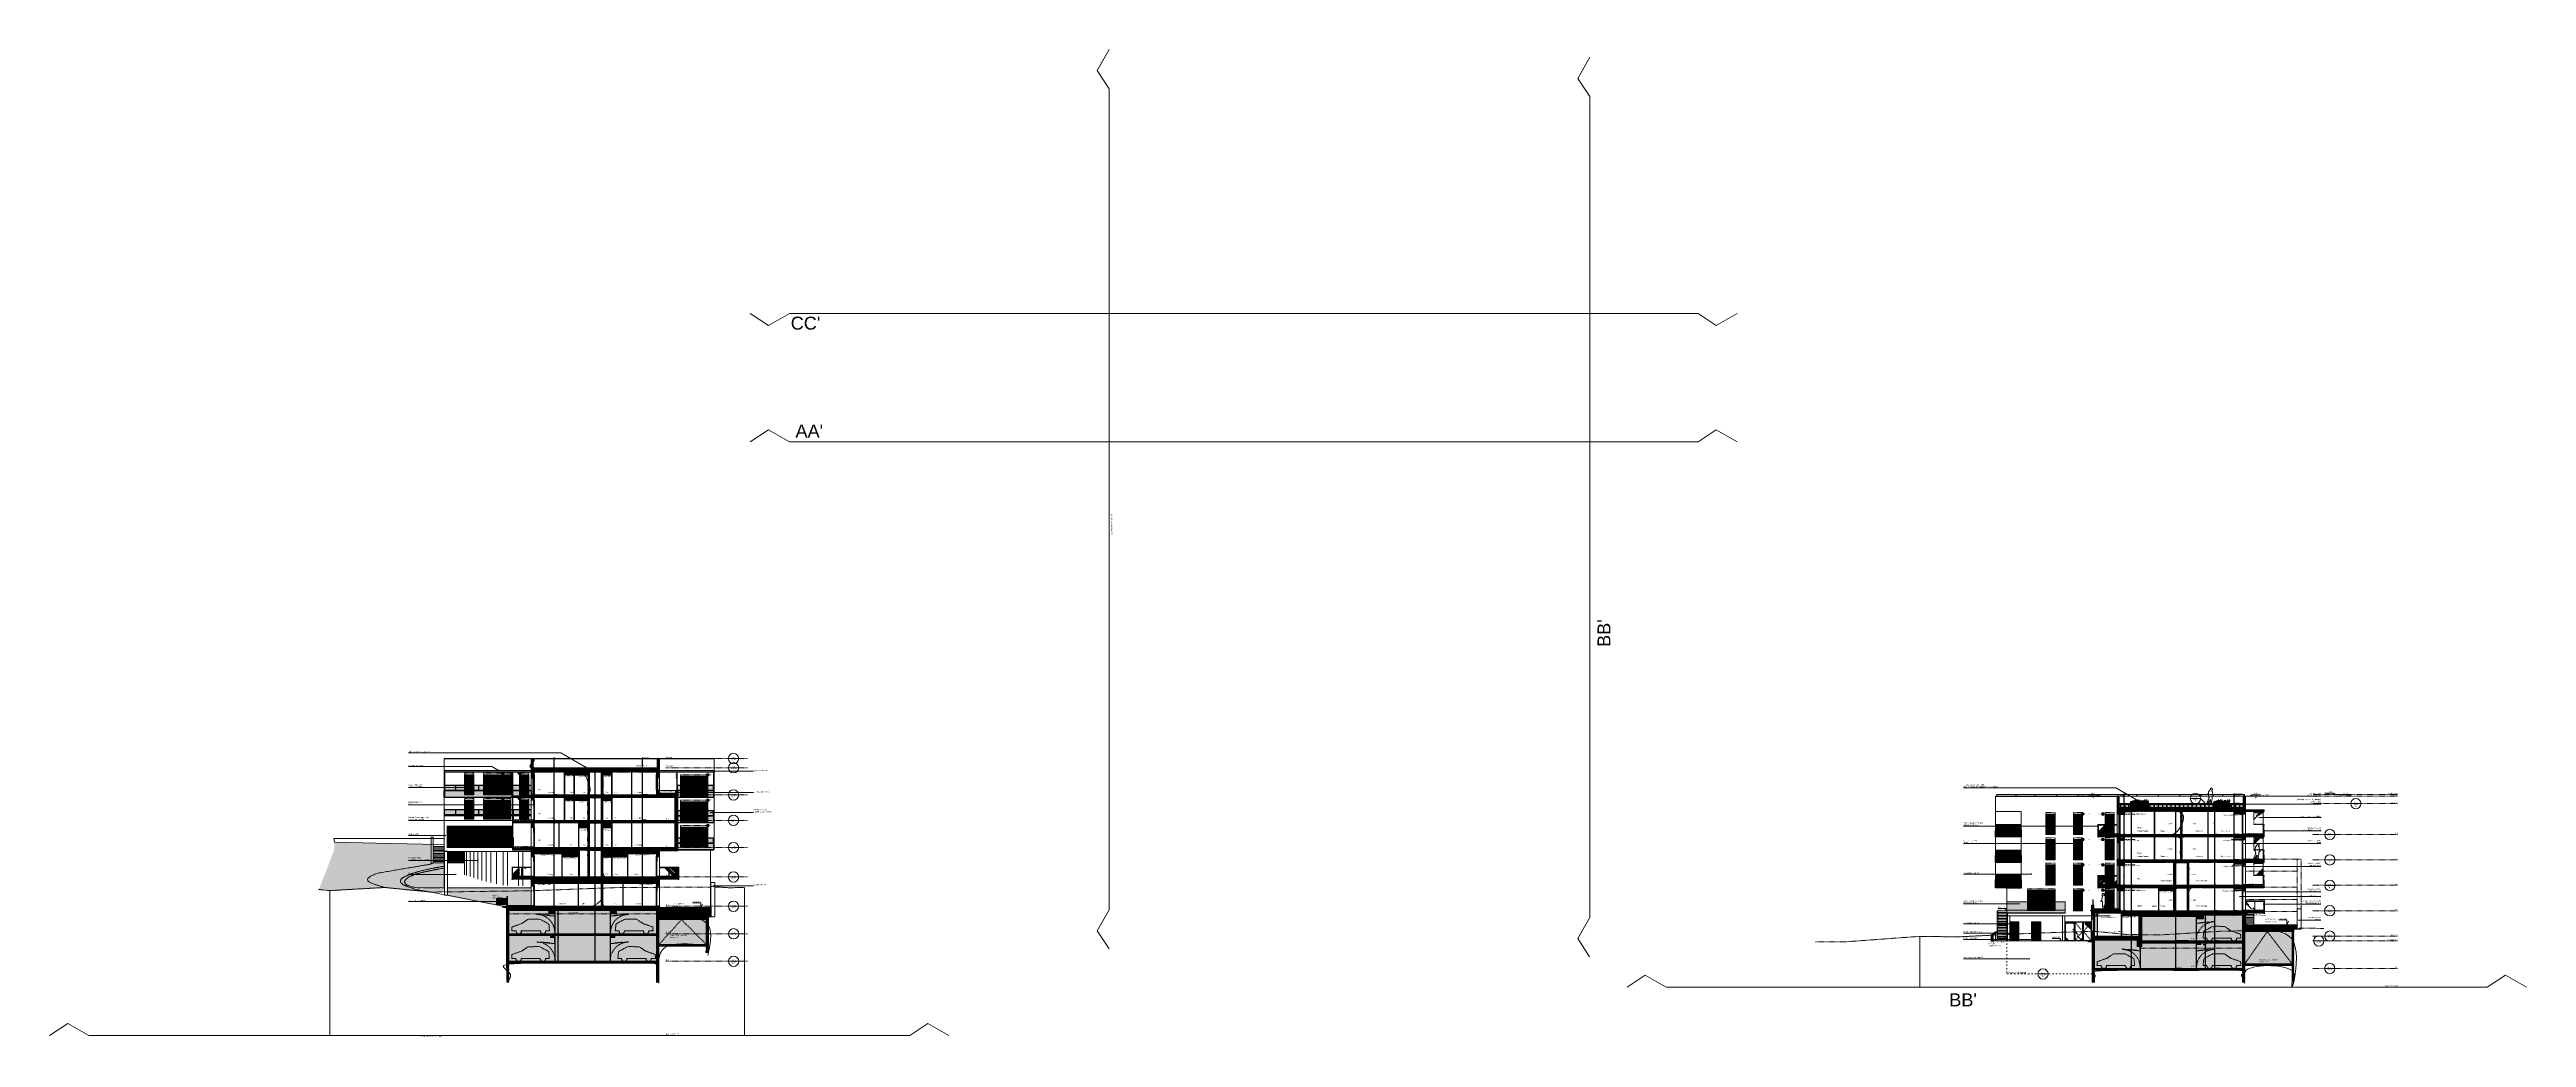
# Model space of a CAD drawing. Header units: centimetres. Extents: x -6341 to 23117, y -10090 to 8065.
# Drawn here: x -6341 to 20663, y -2705 to 8065 of the extents above; entities that cross this region are included whole.
import ezdxf

# ---------------------------------------------------------------- set-up
doc = ezdxf.new("R2010")
doc.units = ezdxf.units.CM
doc.header["$LTSCALE"] = 12.7
doc.header["$PDMODE"] = 1
doc.header["$PDSIZE"] = -2
for name, pattern in [('ISO-02', [1.5, 1.2, -0.3]), ('ISO-03', [3, 1.2, -1.8]), ('Style de ligne -13', [0.295276, 0.19685, -0.098425]), ('Style de ligne -14', [0.295276, 0.19685, -0.098425]), ('Style de ligne -2', [0.787402, 0.314961, -0.472441]), ('Style de ligne -20', [0.328076, 0.19685, -0.0656, 0.021868, -0.043757]), ('VW-01', [0.83312, 0.41656, -0.41656])]:
    doc.linetypes.add(name, pattern=pattern)
doc.layers.get('0').update_dxf_attribs({"lineweight": 5})
for name, color, linetype, lineweight in [('B BATI-GO-coupé', 7, 'Continuous', 35), ('B BATI-GO-vu', 7, 'Continuous', 5), ('B BATI-isolation', 7, 'Continuous', 5), ('B BATI-murs', 7, 'Continuous', 35), ('B BATI-sol', 7, 'Continuous', 13), ('B Faux plafonds', 7, 'Continuous', 5), ('B Général', 7, 'Continuous', 5), ('C ANNOTATIONS-cotation', 7, 'Continuous', 5), ('C ANNOTATIONS-cotations', 7, 'Continuous', 5), ('C ANNOTATIONS-modifications', 7, 'Continuous', 5), ('C ANNOTATIONS-niveaux', 7, 'Continuous', 5), ('C ANNOTATIONS-prestations', 7, 'Continuous', 5), ('C ANNOTATIONS-texte', 7, 'Continuous', 5), ('F REMPLISSAGE-vert clair', 7, 'Continuous', 13), ('F REMPLISSAGE-vert foncé', 7, 'Continuous', 13), ('F REMPLISSAGE-vert hachuré', 7, 'Continuous', 13), ('FENETRES - caché', 7, 'VW-01', 5), ('FENETRES - vu', 7, 'Continuous', 5), ('Général', 7, 'Continuous', 5), ('SERRURERIE- Vue', 7, 'Continuous', 5)]:
    doc.layers.add(name, color=color, linetype=linetype, lineweight=lineweight)
doc.layers.add('E AMÉNAGEMENT EXTERIEUR', color=7, linetype='Continuous', lineweight=18, true_color=0x7fcc66)
doc.styles.add('Arial', font='arial.ttf')
doc.styles.add('Eurostile', font='')
doc.styles.add('Eurostile (italic)', font='')
doc.styles.get('Eurostile').set_extended_font_data('Eurostile')
doc.styles.get('Eurostile (italic)').set_extended_font_data('Eurostile', italic=True)
doc.dimstyles.new('100é', dxfattribs={"dimtxt": 30.30306, "dimasz": 6.232178, "dimexe": 0, "dimexo": 25, "dimgap": 1, "dimtad": 1, "dimdec": 1, "dimtxsty": 'Arial', "dimblk": 'VW_SLASH', "dimblk1": 'VW_SLASH', "dimblk2": 'VW_SLASH', "dimcen": 0, "dimdle": 10, "dimse1": 1, "dimse2": 1, "dimazin": 0, "dimtfac": 1, "dimtdec": 1, "dimtix": 1, "dimtmove": 0, "dimatfit": 0, "dimldrblk": 'VW_FILLEDARROW', "dimfxl": 1, "dimfrac": 2, "dimtolj": 1, "dimarcsym": 0})
pattern_1 = [(45, (0, 0.2205), (-3.5277778, 3.3072917), [])]
pattern_2 = [(45, (0, 0), (-5.6568542, 5.6568542), []), (135, (0, 0), (5.6568542, 5.6568542), [])]
pattern_3 = [(45, (0, 0), (2.4253472, -2.6458333), [])]
pattern_4 = [(90, (1e-16, -1.6667), (5, -5e-14), [])]
pattern_5 = [(270, (1e-16, 1.6667), (-5, 5e-14), [])]
pattern_6 = [(45, (0, 0), (23.212778, -1.975556), [44.003255, -6.28618]), (45, (-3.58, -6.791), (-3.5471, -28.555677), [18.85854, -31.430896]), (45, (3.143, -3.143), (2.536633, -22.539133), [40.349175, -45.50013]), (45, (1.605, -7.779), (26.400366, 1.257412), [38.97431, -11.315123]), (45, (6.286, -6.286), (12.572359, -12.572359), [11.783446, -2.945862]), (45, (7.858, -7.858), (12.572359, -12.572359), [9.864344, -16.094456]), (45, (9.43, -9.43), (12.572359, -12.572359), []), (45, (0.185, -21.731), (12.572359, -12.572359), [66.77512, -54.63419]), (135, (6.42, -3.21), (24.694444, 4.198056), [44.003455, -6.28621]), (135, (11.853, -12.1), (-29.633333, 0.987778), [18.858624, -31.43104]), (135, (0.74, -4.692), (-6.6675, -21.73111), [40.34934, -45.50032]), (135, (5.927, -14.076), (24.94139, 3.704167), [38.97449, -11.315174]), (135, (8.396, -20.003), (16.792222, 11.853333), [11.78373, -2.945933]), (135, (3.704, -18.274), (-15.804444, -12.84111), [9.864344, -16.094456]), (135, (1.729, -19.509), (18.026944, 10.61861), []), (135, (4.445, -26.176), (14.322778, 14.569722), [66.77531, -54.63435])]
pattern_7 = [(0, (-107.5736, -81.019), (4.2613636, 2.4602994), [2.8409091, -5.6818181]), (120, (-107.5736, -81.019), (-4.2613636, 2.46029942), [2.8409091, -5.6818181]), (60, (-104.7327, -76.0983), (9e-09, 4.92059883), [2.8409091, -5.6818181])]
pattern_8 = [(45, (0, 0), (3.5277778, -2.6458333), [])]
pattern_9 = [(0, (0.52917, -0.70556), (0.352777777, -0.440972222), [])]
pattern_10 = [(-135, (0, 0), (243.84, 0), [344.842, -344.842]), (-135, (0, 12.2), (243.84, 0), [417.6793, -272.0043]), (-135, (0, 60.96), (243.84, 0), [344.842, -344.842]), (-135, (0, 73.15), (243.84, 0), [305.1505, -384.533]), (-135, (0, 48.77), (243.84, 0), [86.2105, -86.2105]), (-135, (0, 85.34), (243.84, 0), [229.8946, -459.789]), (-135, (0, 97.54), (243.84, 0), [229.8946, -459.789]), (-135, (0, 109.73), (243.84, 0), [229.8946, -459.789]), (-135, (0, 121.92), (243.84, 0), [229.8946, -459.789]), (-135, (0, 36.58), (243.84, 0), [459.789, -229.8946]), (-135, (0, 24.38), (243.84, 0), [500.317, -189.3664])]
pattern_11 = [(315, (12682.3316, 15475.889), (3.3072917, 3.5277778), [])]
pattern_12 = [(45, (0, 0), (20.725694, -1.763889), [39.28862, -5.61266]), (45, (-3.197, -6.063), (-3.167054, -25.49614), [16.83798, -28.0633]), (45, (2.806, -2.806), (2.26485, -20.124226), [36.02605, -40.62512]), (45, (1.433, -6.945), (23.571755, 1.12269), [34.798492, -10.10279]), (45, (5.613, -5.613), (11.22532, -11.22532), [10.520934, -2.630233]), (45, (7.016, -7.016), (11.22532, -11.22532), [8.80745, -14.37005]), (45, (8.419, -8.419), (11.22532, -11.22532), []), (45, (0.165, -19.403), (11.22532, -11.22532), [59.62064, -48.78053])]

# ---------------------------------------------------------------- blocks, each defined once
blk = doc.blocks.new('F_220.100 all.fix')
at = {"layer": 'B Général', "linetype": 'Continuous', "lineweight": 0, "true_color": 0xeeeeee}
blk.add_hatch(color=7, dxfattribs=at).paths.add_polyline_path([(50, -101), (-50, -101), (-50, 118), (50, 118)])
at = {"layer": 'B Général', "linetype": 'Continuous', "lineweight": 0, "true_color": 0xbbbbbb}
for points in [[(-38, 106), (-38, 2), (38, 2), (38, 106)], [(-50, -101), (50, -101), (50, -105), (-50, -105)], [(-38, -9), (-38, -89), (38, -89), (38, -9)]]:
    blk.add_hatch(color=9, dxfattribs=at).paths.add_polyline_path(points)
at = {"layer": 'B Général', "color": 7, "linetype": 'Continuous', "lineweight": 5}
for p, q in [((-50, -104), (50, -104)), ((-43, -2), (43, -2))]:
    blk.add_line(p, q, dxfattribs=at)
at = {"layer": 'B Général', "color": 7, "linetype": 'Continuous', "lineweight": 5, "flags": 128}
for points in [[(50, -101), (-50, -101), (-50, 118), (50, 118)], [(-43, 111), (43, 111), (43, -96), (-43, -96)], [(-38, 106), (-38, 2), (38, 2), (38, 106)], [(-50, -101), (50, -101), (50, -105), (-50, -105)], [(-38, -9), (-38, -89), (38, -89), (38, -9)]]:
    blk.add_lwpolyline(points, close=True, dxfattribs=at)
at = {"layer": 'C ANNOTATIONS-prestations', "linetype": 'VW-01', "lineweight": 5, "flags": 128}
blk.add_lwpolyline([(-50, 135), (50, 135), (50, 118), (-50, 118)], close=True, dxfattribs=at)
blk.add_lwpolyline([(38, 106), (-38, 10), (38, 2)], dxfattribs=at)
at = {"layer": 'C ANNOTATIONS-prestations', "insert": (0, 134), "char_height": 7.06, "attachment_point": 2, "rotation": 360, "line_spacing_factor": 0.894142, "style": 'Eurostile'}
blk.add_mtext('VR', dxfattribs=at)
blk = doc.blocks.new('Groupe-4-1')
at = {"layer": 'B Général', "linetype": 'Continuous', "lineweight": 0}
for color, points in [(254, [(-1011, 2448), (-996, 2412), (-958, 2182), (-900, 1845), (-882, 1799), (-865, 1765), (-849, 1744), (-833, 1735), (-818, 1738), (-803, 1754), (-789, 1782), (-775, 1822), (-744, 1921), (-692, 2443), (-716, 2292), (-721, 2271), (-727, 2249), (-733, 2228), (-740, 2207), (-747, 2186), (-755, 2166), (-764, 2146), (-773, 2126), (-786, 2108), (-798, 2097), (-811, 2093), (-823, 2094), (-836, 2102), (-848, 2117), (-861, 2138), (-873, 2165), (-882, 2184), (-890, 2205), (-899, 2228), (-907, 2254), (-916, 2282), (-924, 2313), (-933, 2346), (-941, 2382), (-977, 2571), (-1011, 2571)]), (255, [(-865, 2197), (-845, 2166), (-826, 2147), (-809, 2138), (-793, 2141), (-778, 2155), (-765, 2179), (-753, 2215), (-742, 2262), (-742, 2571), (-957, 2571), (-921, 2386), (-914, 2356), (-907, 2328), (-900, 2302), (-893, 2277), (-886, 2254), (-879, 2233), (-872, 2214)])]:
    blk.add_hatch(color=color, dxfattribs=at).paths.add_polyline_path(points)
at = {"layer": 'E AMÉNAGEMENT EXTERIEUR', "linetype": 'Continuous', "lineweight": 0}
blk.add_hatch(color=255, dxfattribs=at).paths.add_polyline_path([(-722, 1203), (-710, 1323), (-744, 1921), (-694, 2428), (-696, 2571), (-1011, 2571), (-1011, 2448), (-1003, 2428), (-1011, 2428), (-1213, 2428), (-1223, 1980), (-1237, 1374), (-1147, 1368), (-1012, 1315), (-954, 1295)])
at = {"layer": 'B Général', "color": 7, "linetype": 'Continuous', "lineweight": 13}
for points, knots in [([(-1011, 2448), (-1004, 2430), (-996, 2412), (-977, 2297), (-958, 2182), (-929, 2014), (-900, 1845), (-828, 1637), (-775, 1822), (-759, 1871), (-744, 1921), (-718, 2182), (-692, 2443), (-704, 2368), (-716, 2292), (-736, 2204), (-773, 2126), (-823, 2043), (-873, 2165), (-907, 2234), (-941, 2382), (-959, 2477), (-977, 2571), (-994, 2571), (-1011, 2571), (-1011, 2510), (-1011, 2448)], [0, 0, 0, 1, 1, 2, 2, 3, 3, 4, 4, 5, 5, 6, 6, 7, 7, 8, 8, 9, 9, 10, 10, 11, 11, 12, 12, 13, 13, 13]), ([(-865, 2197), (-782, 2053), (-742, 2262), (-742, 2416), (-742, 2571), (-849, 2571), (-957, 2571), (-939, 2479), (-921, 2386), (-893, 2263), (-865, 2197)], [0, 0, 0, 1, 1, 2, 2, 3, 3, 4, 4, 5, 5, 5])]:
    blk.add_open_spline(points, degree=2, knots=knots, dxfattribs=at)
at = {"layer": 'E AMÉNAGEMENT EXTERIEUR', "color": 7, "linetype": 'Continuous', "lineweight": 5, "flags": 128}
blk.add_lwpolyline([(-1210, 2568), (-1279, 2568), (-1279, 1365), (-1237, 1374), (-1226, 1829), (-1211, 2501)], close=True, dxfattribs=at)
blk = doc.blocks.new('PF3V+VR_220.300')
at = {"layer": 'B Général', "linetype": 'Continuous', "lineweight": 0, "true_color": 0xeeeeee}
for points in [[(-100, 118), (200, 118), (200, -97), (-100, -97)], [(-100, -97), (200, -97), (200, -102), (-100, -102)]]:
    blk.add_hatch(color=7, dxfattribs=at).paths.add_polyline_path(points)
at = {"layer": 'B Général', "linetype": 'Continuous', "lineweight": 0, "true_color": 0xbbbbbb}
for points in [[(-89, 106), (-4, 106), (-4, -85), (-89, -85)], [(9, 106), (93, 106), (93, -85), (9, -85)], [(107, 106), (193, 106), (193, -85), (107, -85)]]:
    blk.add_hatch(color=9, dxfattribs=at).paths.add_polyline_path(points)
at = {"layer": 'B Général', "color": 7, "linetype": 'Continuous', "lineweight": 5}
blk.add_line((100, 118), (100, -97), dxfattribs=at)
at = {"layer": 'B Général', "color": 7, "linetype": 'Continuous', "lineweight": 5, "flags": 128}
for points in [[(-100, 118), (200, 118), (200, -97), (-100, -97)], [(-93, 113), (2, 113), (2, -92), (-93, -92)], [(-93, 113), (100, 113), (100, -92), (-93, -92)], [(-89, 106), (-4, 106), (-4, -85), (-89, -85)], [(2, 113), (100, 113), (100, -92), (2, -92)], [(9, 106), (93, 106), (93, -85), (9, -85)], [(107, 106), (193, 106), (193, -85), (107, -85)], [(-100, -97), (200, -97), (200, -102), (-100, -102)]]:
    blk.add_lwpolyline(points, close=True, dxfattribs=at)
at = {"layer": 'C ANNOTATIONS-prestations', "color": 7, "linetype": 'VW-01', "lineweight": 5, "flags": 128}
blk.add_lwpolyline([(-100, 135), (200, 135), (200, 118), (-100, 118)], close=True, dxfattribs=at)
at = {"layer": 'C ANNOTATIONS-prestations', "linetype": 'VW-01', "lineweight": 5, "flags": 128}
for points in [[(-89, 106), (-5, -2), (-89, -85)], [(93, 106), (9, -2), (93, -85)]]:
    blk.add_lwpolyline(points, dxfattribs=at)
at = {"layer": 'C ANNOTATIONS-prestations', "insert": (150, 134), "char_height": 7.06, "width": 100, "attachment_point": 2, "rotation": 0, "line_spacing_factor": 0.894142, "style": 'Eurostile'}
blk.add_mtext('VR', dxfattribs=at)
blk = doc.blocks.new('Groupe-5-1')
at = {"layer": 'C ANNOTATIONS-modifications', "linetype": 'Continuous', "lineweight": 0, "true_color": 0x0099ff}
h = blk.add_hatch(color=150, dxfattribs=at)
edge = h.paths.add_edge_path()
edge.add_arc((-1973, 5445), 15, 0, 360)
h = blk.add_hatch(color=150, dxfattribs=at)
edge = h.paths.add_edge_path()
edge.add_arc((-1696, 5445), 15, 0, 360)
h = blk.add_hatch(color=150, dxfattribs=at)
edge = h.paths.add_edge_path()
edge.add_arc((-1419, 5445), 15, 0, 360)
at = {"layer": 'C ANNOTATIONS-modifications', "color": 7, "linetype": 'Continuous', "lineweight": 5}
for centre in [(-1973, 5445), (-1696, 5445), (-1419, 5445)]:
    blk.add_circle(centre, 15, dxfattribs=at)
at = {"layer": 'B Général', "color": 7, "rotation": 90}
for p in [(-1838, 5245), (-1561, 5245), (-1284, 5245)]:
    blk.add_blockref('PF3V+VR_220.300', p, dxfattribs=at)
at = {"layer": 'C ANNOTATIONS-modifications', "color": 150, "true_color": 0x0099ff, "char_height": 9.41, "attachment_point": 2, "rotation": 90, "line_spacing_factor": 0.894142, "style": 'Eurostile'}
for insert in [(-1977, 5475), (-1700, 5475), (-1423, 5475)]:
    blk.add_mtext('CP', dxfattribs=dict(at, insert=insert))
blk = doc.blocks.new('PF+VR_220.100')
at = {"layer": 'B Général', "linetype": 'Continuous', "lineweight": 0, "true_color": 0xeeeeee}
for points in [[(-50, 118), (50, 118), (50, -97), (-50, -97)], [(-50, -97), (50, -97), (50, -102), (-50, -102)]]:
    blk.add_hatch(color=7, dxfattribs=at).paths.add_polyline_path(points)
at = {"layer": 'B Général', "linetype": 'Continuous', "lineweight": 0, "true_color": 0xbbbbbb}
blk.add_hatch(color=9, dxfattribs=at).paths.add_polyline_path([(-40, 108), (40, 108), (40, -87), (-40, -87)])
at = {"layer": 'B Général', "color": 7, "linetype": 'Continuous', "lineweight": 5, "flags": 128}
for points in [[(-50, 118), (50, 118), (50, -97), (-50, -97)], [(-45, 113), (45, 113), (45, -92), (-45, -92)], [(-40, 108), (40, 108), (40, -87), (-40, -87)], [(-50, -97), (50, -97), (50, -102), (-50, -102)]]:
    blk.add_lwpolyline(points, close=True, dxfattribs=at)
at = {"layer": 'C ANNOTATIONS-prestations', "linetype": 'VW-01', "lineweight": 5, "flags": 128}
blk.add_lwpolyline([(-50, 135), (50, 135), (50, 118), (-50, 118)], close=True, dxfattribs=at)
blk.add_lwpolyline([(40, 108), (-40, -4), (40, -87)], dxfattribs=at)
at = {"layer": 'C ANNOTATIONS-prestations', "insert": (0, 134), "char_height": 7.06, "attachment_point": 2, "rotation": 360, "line_spacing_factor": 0.894142, "style": 'Eurostile'}
blk.add_mtext('VR', dxfattribs=at)
blk = doc.blocks.new('PF+VR_208.100')
at = {"layer": 'B Général', "linetype": 'Continuous', "lineweight": 0, "true_color": 0xeeeeee}
for points in [[(-50, 118), (50, 118), (50, -86), (-50, -86)], [(-50, -86), (50, -86), (50, -90), (-50, -90)]]:
    blk.add_hatch(color=7, dxfattribs=at).paths.add_polyline_path(points)
at = {"layer": 'B Général', "linetype": 'Continuous', "lineweight": 0, "true_color": 0xbbbbbb}
blk.add_hatch(color=9, dxfattribs=at).paths.add_polyline_path([(-40, 108), (40, 108), (40, -81), (-40, -81)])
at = {"layer": 'B Général', "color": 7, "linetype": 'Continuous', "lineweight": 5, "flags": 128}
for points in [[(-50, 118), (50, 118), (50, -86), (-50, -86)], [(-45, 113), (45, 113), (45, -84), (-45, -84)], [(-40, 108), (40, 108), (40, -81), (-40, -81)], [(-50, -86), (50, -86), (50, -90), (-50, -90)]]:
    blk.add_lwpolyline(points, close=True, dxfattribs=at)
at = {"layer": 'C ANNOTATIONS-prestations', "linetype": 'VW-01', "lineweight": 5, "flags": 128}
blk.add_lwpolyline([(-50, 135), (50, 135), (50, 118), (-50, 118)], close=True, dxfattribs=at)
blk.add_lwpolyline([(40, 108), (-40, -4), (40, -81)], dxfattribs=at)
at = {"layer": 'C ANNOTATIONS-prestations', "insert": (0, 133), "char_height": 7.58, "attachment_point": 2, "rotation": 360, "line_spacing_factor": 0.959385, "style": 'Arial'}
blk.add_mtext('VR', dxfattribs=at)
blk = doc.blocks.new('PF3V+VR_208.300')
at = {"layer": 'B Général', "linetype": 'Continuous', "lineweight": 0, "true_color": 0xeeeeee}
for points in [[(-100, 118), (200, 118), (200, -90), (-100, -90)], [(-100, -86), (200, -86), (200, -90), (-100, -90)]]:
    blk.add_hatch(color=7, dxfattribs=at).paths.add_polyline_path(points)
at = {"layer": 'B Général', "linetype": 'Continuous', "lineweight": 0, "true_color": 0xbbbbbb}
for points in [[(-89, 106), (-4, 106), (-4, -81), (-89, -81)], [(9, 106), (93, 106), (93, -81), (9, -81)], [(107, 106), (193, 106), (193, -81), (107, -81)]]:
    blk.add_hatch(color=9, dxfattribs=at).paths.add_polyline_path(points)
at = {"layer": 'B Général', "color": 7, "linetype": 'Continuous', "lineweight": 5}
blk.add_line((100, 118), (100, -86), dxfattribs=at)
at = {"layer": 'B Général', "color": 7, "linetype": 'Continuous', "lineweight": 5, "flags": 128}
for points in [[(-100, 118), (200, 118), (200, -90), (-100, -90)], [(-93, 113), (2, 113), (2, -84), (-93, -84)], [(-93, 113), (100, 113), (100, -84), (-93, -84)], [(-89, 106), (-4, 106), (-4, -81), (-89, -81)], [(2, 113), (100, 113), (100, -84), (2, -84)], [(9, 106), (93, 106), (93, -81), (9, -81)], [(107, 106), (193, 106), (193, -81), (107, -81)], [(-100, -86), (200, -86), (200, -90), (-100, -90)]]:
    blk.add_lwpolyline(points, close=True, dxfattribs=at)
at = {"layer": 'C ANNOTATIONS-prestations', "color": 7, "linetype": 'VW-01', "lineweight": 5, "flags": 128}
blk.add_lwpolyline([(-100, 135), (200, 135), (200, 118), (-100, 118)], close=True, dxfattribs=at)
at = {"layer": 'C ANNOTATIONS-prestations', "linetype": 'VW-01', "lineweight": 5, "flags": 128}
for points in [[(-89, 106), (-5, -2), (-89, -81)], [(93, 106), (9, -2), (93, -81)]]:
    blk.add_lwpolyline(points, dxfattribs=at)
at = {"layer": 'C ANNOTATIONS-prestations', "insert": (150, 133), "char_height": 7.58, "width": 100, "attachment_point": 2, "rotation": 0, "line_spacing_factor": 0.959385, "style": 'Arial'}
blk.add_mtext('VR', dxfattribs=at)
blk = doc.blocks.new('Groupe-6-1')
at = {"layer": 'C ANNOTATIONS-modifications', "linetype": 'Continuous', "lineweight": 0, "true_color": 0x0099ff}
h = blk.add_hatch(color=150, dxfattribs=at)
edge = h.paths.add_edge_path()
edge.add_arc((-1990, 3392), 15, 0, 360)
h = blk.add_hatch(color=150, dxfattribs=at)
edge = h.paths.add_edge_path()
edge.add_arc((-1713, 3392), 15, 0, 360)
h = blk.add_hatch(color=150, dxfattribs=at)
edge = h.paths.add_edge_path()
edge.add_arc((-1990, 3208), 15, 0, 360)
h = blk.add_hatch(color=150, dxfattribs=at)
edge = h.paths.add_edge_path()
edge.add_arc((-1713, 3208), 15, 0, 360)
at = {"layer": 'C ANNOTATIONS-modifications', "color": 7, "linetype": 'Continuous', "lineweight": 5}
for centre in [(-1990, 3392), (-1713, 3392), (-1990, 3208), (-1713, 3208)]:
    blk.add_circle(centre, 15, dxfattribs=at)
at = {"layer": 'B Général', "color": 7, "rotation": 90}
for name, p in [('PF+VR_220.100', (-1855, 3442)), ('PF3V+VR_220.300', (-1855, 3097)), ('PF+VR_208.100', (-1581, 3442)), ('PF3V+VR_208.300', (-1578, 3097))]:
    blk.add_blockref(name, p, dxfattribs=at)
at = {"layer": 'B Général', "color": 7, "xscale": -1, "rotation": 90}
for name, p in [('PF+VR_220.100', (-1855, 2842)), ('PF+VR_208.100', (-1578, 2842))]:
    blk.add_blockref(name, p, dxfattribs=at)
at = {"layer": 'C ANNOTATIONS-modifications', "color": 150, "true_color": 0x0099ff, "char_height": 9.41, "attachment_point": 2, "rotation": 90, "line_spacing_factor": 0.894142, "style": 'Eurostile'}
for insert in [(-1994, 3363), (-1994, 3279), (-1717, 3363), (-1717, 3279)]:
    blk.add_mtext('CP', dxfattribs=dict(at, insert=insert))
blk = doc.blocks.new('Groupe-7-1')
at = {"layer": 'B Général', "linetype": 'Continuous', "lineweight": 0, "true_color": 0xaaaaaa}
for points in [[(-1860, 5109), (-1860, 5506), (-1855, 5506), (-1855, 5109)], [(-1855, 5501), (-1855, 5506), (-1805, 5506), (-1805, 5501)], [(-1851, 5501), (-1851, 5506), (-1805, 5506), (-1805, 5501)], [(-1805, 5109), (-1805, 5506), (-1801, 5506), (-1801, 5109)], [(-1583, 5109), (-1583, 5506), (-1578, 5506), (-1578, 5109)], [(-1578, 5501), (-1578, 5506), (-1528, 5506), (-1528, 5501)], [(-1574, 5501), (-1574, 5506), (-1528, 5506), (-1528, 5501)], [(-1528, 5109), (-1528, 5506), (-1524, 5506), (-1524, 5109)], [(-1286, 5109), (-1286, 5506), (-1281, 5506), (-1281, 5109)], [(-1281, 5501), (-1281, 5506), (-1231, 5506), (-1231, 5501)], [(-1277, 5501), (-1277, 5506), (-1231, 5506), (-1231, 5501)], [(-1231, 5109), (-1231, 5506), (-1227, 5506), (-1227, 5109)], [(-1855, 5376), (-1855, 5381), (-1805, 5381), (-1805, 5376)], [(-1855, 5251), (-1855, 5256), (-1805, 5256), (-1805, 5251)], [(-1578, 5376), (-1578, 5381), (-1528, 5381), (-1528, 5376)], [(-1578, 5251), (-1578, 5256), (-1528, 5256), (-1528, 5251)], [(-1281, 5376), (-1281, 5381), (-1231, 5381), (-1231, 5376)], [(-1281, 5251), (-1281, 5256), (-1231, 5256), (-1231, 5251)], [(-1855, 5109), (-1855, 5114), (-1805, 5114), (-1805, 5109)], [(-1578, 5109), (-1578, 5114), (-1528, 5114), (-1528, 5109)], [(-1281, 5109), (-1281, 5114), (-1231, 5114), (-1231, 5109)], [(-1860, 2568), (-1860, 3517), (-1855, 3517), (-1855, 2568)], [(-1805, 2568), (-1805, 3517), (-1801, 3517), (-1801, 2568)], [(-1594, 2568), (-1594, 3517), (-1589, 3517), (-1589, 2568)], [(-1539, 2568), (-1539, 3517), (-1536, 3517), (-1536, 2568)], [(-1589, 3318), (-1589, 3323), (-1539, 3323), (-1539, 3318)], [(-1855, 3193), (-1855, 3198), (-1805, 3198), (-1805, 3193)], [(-1805, 3073), (-1805, 3068), (-1855, 3068), (-1855, 3073)], [(-1589, 3193), (-1589, 3198), (-1539, 3198), (-1539, 3193)], [(-1539, 3073), (-1539, 3068), (-1589, 3068), (-1589, 3073)], [(-1855, 2943), (-1855, 2948), (-1805, 2948), (-1805, 2943)], [(-1855, 2818), (-1855, 2823), (-1805, 2823), (-1805, 2818)], [(-1589, 2943), (-1589, 2948), (-1539, 2948), (-1539, 2943)], [(-1589, 2818), (-1589, 2823), (-1539, 2823), (-1539, 2818)], [(-1855, 2693), (-1855, 2698), (-1805, 2698), (-1805, 2693)], [(-1855, 2568), (-1855, 2573), (-1805, 2573), (-1805, 2568)], [(-1589, 2693), (-1589, 2698), (-1539, 2698), (-1539, 2693)], [(-1589, 2568), (-1589, 2573), (-1539, 2573), (-1539, 2568)]]:
    blk.add_hatch(color=253, dxfattribs=at).paths.add_polyline_path(points)
at = {"layer": 'B Général', "linetype": 'Continuous', "lineweight": 5}
h = blk.add_hatch(color=256, dxfattribs=at)
h.set_gradient(color1=(255, 255, 255), color2=(154, 154, 154), rotation=180, name='INVCURVED')
h.paths.add_polyline_path([(-1855, 5501), (-1805, 5501), (-1805, 5114), (-1855, 5114)])
at = {"layer": 'B Général', "linetype": 'Continuous', "lineweight": 0, "true_color": 0x848484}
for points in [[(-1801, 5109), (-1801, 5506), (-1726, 5506), (-1726, 5109)], [(-1524, 5097), (-1524, 5506), (-1449, 5506), (-1449, 5097)], [(-1227, 5097), (-1227, 5506), (-1152, 5506), (-1152, 5097)], [(-1801, 2568), (-1801, 3517), (-1726, 3517), (-1726, 2568)]]:
    blk.add_hatch(color=252, dxfattribs=at).paths.add_polyline_path(points)
at = {"layer": 'B Général', "linetype": 'Continuous', "lineweight": 5}
h = blk.add_hatch(color=256, dxfattribs=at)
h.set_gradient(color1=(255, 255, 255), color2=(154, 154, 154), rotation=180, name='INVCURVED')
h.paths.add_polyline_path([(-1578, 5501), (-1528, 5501), (-1528, 5114), (-1578, 5114)])
h = blk.add_hatch(color=256, dxfattribs=at)
h.set_gradient(color1=(255, 255, 255), color2=(154, 154, 154), rotation=180, name='INVCURVED')
h.paths.add_polyline_path([(-1281, 5501), (-1231, 5501), (-1231, 5114), (-1281, 5114)])
h = blk.add_hatch(color=256, dxfattribs=at)
h.set_gradient(color1=(255, 255, 255), color2=(154, 154, 154), rotation=180, name='INVCURVED')
h.paths.add_polyline_path([(-1855, 3517), (-1805, 3517), (-1805, 2573), (-1855, 2573)])
h = blk.add_hatch(color=256, dxfattribs=at)
h.set_gradient(color1=(255, 255, 255), color2=(154, 154, 154), rotation=180, name='INVCURVED')
h.paths.add_polyline_path([(-1589, 3517), (-1539, 3517), (-1539, 2573), (-1589, 2573)])
at = {"layer": 'B Général', "color": 7, "linetype": 'Continuous', "lineweight": 13, "flags": 128}
for points in [[(-1860, 5109), (-1860, 5506), (-1855, 5506), (-1855, 5109)], [(-1855, 5501), (-1855, 5506), (-1805, 5506), (-1805, 5501)], [(-1855, 5501), (-1805, 5501), (-1805, 5114), (-1855, 5114)], [(-1851, 5501), (-1851, 5506), (-1805, 5506), (-1805, 5501)], [(-1805, 5109), (-1805, 5506), (-1801, 5506), (-1801, 5109)], [(-1583, 5109), (-1583, 5506), (-1578, 5506), (-1578, 5109)], [(-1578, 5501), (-1578, 5506), (-1528, 5506), (-1528, 5501)], [(-1578, 5501), (-1528, 5501), (-1528, 5114), (-1578, 5114)], [(-1574, 5501), (-1574, 5506), (-1528, 5506), (-1528, 5501)], [(-1528, 5109), (-1528, 5506), (-1524, 5506), (-1524, 5109)], [(-1286, 5109), (-1286, 5506), (-1281, 5506), (-1281, 5109)], [(-1281, 5501), (-1281, 5506), (-1231, 5506), (-1231, 5501)], [(-1281, 5501), (-1231, 5501), (-1231, 5114), (-1281, 5114)], [(-1277, 5501), (-1277, 5506), (-1231, 5506), (-1231, 5501)], [(-1231, 5109), (-1231, 5506), (-1227, 5506), (-1227, 5109)], [(-1855, 5376), (-1855, 5381), (-1805, 5381), (-1805, 5376)], [(-1855, 5251), (-1855, 5256), (-1805, 5256), (-1805, 5251)], [(-1578, 5376), (-1578, 5381), (-1528, 5381), (-1528, 5376)], [(-1578, 5251), (-1578, 5256), (-1528, 5256), (-1528, 5251)], [(-1281, 5376), (-1281, 5381), (-1231, 5381), (-1231, 5376)], [(-1281, 5251), (-1281, 5256), (-1231, 5256), (-1231, 5251)], [(-1855, 5109), (-1855, 5114), (-1805, 5114), (-1805, 5109)], [(-1578, 5109), (-1578, 5114), (-1528, 5114), (-1528, 5109)], [(-1281, 5109), (-1281, 5114), (-1231, 5114), (-1231, 5109)], [(-1860, 2568), (-1860, 3517), (-1855, 3517), (-1855, 2568)], [(-1855, 3517), (-1805, 3517), (-1805, 2573), (-1855, 2573)], [(-1805, 2568), (-1805, 3517), (-1801, 3517), (-1801, 2568)], [(-1594, 2568), (-1594, 3517), (-1589, 3517), (-1589, 2568)], [(-1589, 3517), (-1539, 3517), (-1539, 2573), (-1589, 2573)], [(-1539, 2568), (-1539, 3517), (-1536, 3517), (-1536, 2568)], [(-1589, 3318), (-1589, 3323), (-1539, 3323), (-1539, 3318)], [(-1855, 3193), (-1855, 3198), (-1805, 3198), (-1805, 3193)], [(-1805, 3073), (-1805, 3068), (-1855, 3068), (-1855, 3073)], [(-1589, 3193), (-1589, 3198), (-1539, 3198), (-1539, 3193)], [(-1539, 3073), (-1539, 3068), (-1589, 3068), (-1589, 3073)], [(-1855, 2943), (-1855, 2948), (-1805, 2948), (-1805, 2943)], [(-1855, 2818), (-1855, 2823), (-1805, 2823), (-1805, 2818)], [(-1589, 2943), (-1589, 2948), (-1539, 2948), (-1539, 2943)], [(-1589, 2818), (-1589, 2823), (-1539, 2823), (-1539, 2818)], [(-1855, 2693), (-1855, 2698), (-1805, 2698), (-1805, 2693)], [(-1855, 2568), (-1855, 2573), (-1805, 2573), (-1805, 2568)], [(-1589, 2693), (-1589, 2698), (-1539, 2698), (-1539, 2693)], [(-1589, 2568), (-1589, 2573), (-1539, 2573), (-1539, 2568)]]:
    blk.add_lwpolyline(points, close=True, dxfattribs=at)
at = {"layer": 'B Général', "color": 7, "linetype": 'Continuous', "lineweight": 25, "flags": 128}
for points in [[(-1801, 5109), (-1801, 5506), (-1726, 5506), (-1726, 5109)], [(-1524, 5097), (-1524, 5506), (-1449, 5506), (-1449, 5097)], [(-1227, 5097), (-1227, 5506), (-1152, 5506), (-1152, 5097)], [(-1801, 2568), (-1801, 3517), (-1726, 3517), (-1726, 2568)]]:
    blk.add_lwpolyline(points, close=True, dxfattribs=at)
blk = doc.blocks.new('Groupe-8-1')
at = {"layer": 'B Général', "linetype": 'Continuous', "lineweight": 0, "true_color": 0xeeeeee}
for points in [[(-1179, 3308), (-1179, 2601), (-1411, 2601), (-1411, 3308)], [(-1406, 3203), (-1406, 3208), (-1186, 3208), (-1186, 3203)], [(-1406, 3103), (-1406, 3108), (-1186, 3108), (-1186, 3103)], [(-1406, 3003), (-1406, 3008), (-1186, 3008), (-1186, 3003)], [(-1406, 2903), (-1406, 2908), (-1186, 2908), (-1186, 2903)], [(-1406, 2803), (-1406, 2808), (-1186, 2808), (-1186, 2803)], [(-1406, 2703), (-1406, 2708), (-1186, 2708), (-1186, 2703)]]:
    blk.add_hatch(color=7, dxfattribs=at).paths.add_polyline_path(points)
at = {"layer": 'B Général', "linetype": 'Continuous', "lineweight": 0, "true_color": 0xbbbbbb}
for points in [[(-1186, 3303), (-1186, 3208), (-1406, 3208), (-1406, 3303)], [(-1186, 3203), (-1186, 3108), (-1406, 3108), (-1406, 3203)], [(-1186, 3103), (-1186, 3008), (-1406, 3008), (-1406, 3103)], [(-1186, 3003), (-1186, 2908), (-1406, 2908), (-1406, 3003)], [(-1186, 2903), (-1186, 2808), (-1406, 2808), (-1406, 2903)], [(-1186, 2803), (-1186, 2708), (-1406, 2708), (-1406, 2803)], [(-1186, 2703), (-1186, 2608), (-1406, 2608), (-1406, 2703)]]:
    blk.add_hatch(color=9, dxfattribs=at).paths.add_polyline_path(points)
at = {"layer": 'B Général', "color": 7, "linetype": 'Continuous', "lineweight": 13, "flags": 128}
for points in [[(-1179, 3308), (-1179, 2601), (-1411, 2601), (-1411, 3308)], [(-1406, 3203), (-1406, 3208), (-1186, 3208), (-1186, 3203)], [(-1406, 3103), (-1406, 3108), (-1186, 3108), (-1186, 3103)], [(-1406, 3003), (-1406, 3008), (-1186, 3008), (-1186, 3003)], [(-1406, 2903), (-1406, 2908), (-1186, 2908), (-1186, 2903)], [(-1406, 2803), (-1406, 2808), (-1186, 2808), (-1186, 2803)], [(-1406, 2703), (-1406, 2708), (-1186, 2708), (-1186, 2703)]]:
    blk.add_lwpolyline(points, close=True, dxfattribs=at)
at = {"layer": 'B Général', "color": 7, "linetype": 'Continuous', "lineweight": 9, "flags": 128}
for points in [[(-1186, 3303), (-1186, 3208), (-1406, 3208), (-1406, 3303)], [(-1186, 3203), (-1186, 3108), (-1406, 3108), (-1406, 3203)], [(-1186, 3103), (-1186, 3008), (-1406, 3008), (-1406, 3103)], [(-1186, 3003), (-1186, 2908), (-1406, 2908), (-1406, 3003)], [(-1186, 2903), (-1186, 2808), (-1406, 2808), (-1406, 2903)], [(-1186, 2803), (-1186, 2708), (-1406, 2708), (-1406, 2803)], [(-1186, 2703), (-1186, 2608), (-1406, 2608), (-1406, 2703)]]:
    blk.add_lwpolyline(points, close=True, dxfattribs=at)
blk = doc.blocks.new('Groupe-9-1')
at = {"layer": 'B Général', "color": 7, "linetype": 'Continuous', "lineweight": 13, "flags": 128}
blk.add_lwpolyline([(-1137, 2568), (-1536, 2568), (-1536, 3517), (-1137, 3517)], close=True, dxfattribs=at)
at = {"layer": 'B Général', "color": 7}
blk.add_blockref('Groupe-8-1', (0, 0), dxfattribs=at)
blk = doc.blocks.new('Groupe-10-1')
at = {"layer": 'B Général', "linetype": 'Continuous', "lineweight": 0, "true_color": 0x848484}
for points in [[(-2003, 5514), (-2003, 4917), (-2020, 4917), (-2020, 5514)], [(-2003, 5504), (-2003, 5514), (-1726, 5514), (-1726, 5504)], [(-2020, 2568), (-2020, 3517), (-2003, 3517), (-2003, 2568)], [(-1726, 3317), (-1726, 3307), (-2003, 3307), (-2003, 3317)], [(-1726, 2578), (-1726, 2568), (-2003, 2568), (-2003, 2578)]]:
    blk.add_hatch(color=252, dxfattribs=at).paths.add_polyline_path(points)
at = {"layer": 'B Général', "linetype": 'Continuous', "lineweight": 0, "true_color": 0x808080}
blk.add_hatch(color=8, dxfattribs=at).paths.add_polyline_path([(-2004, 5106), (-2004, 5109), (-1772, 5109), (-1772, 5106)])
at = {"layer": 'B Général', "linetype": 'Continuous', "lineweight": 0}
for points in [[(-547, 3253), (-548, 3253), (-548, 3254), (-644, 3254), (-644, 3254), (-645, 3254), (-645, 3261), (-548, 3261), (-548, 3271), (-547, 3271), (-547, 3271), (-538, 3271), (-538, 3517), (-742, 3517), (-742, 2606), (-659, 2606), (-538, 3223), (-538, 3250), (-547, 3250)], [(-1137, 2606), (-1137, 2791), (-1011, 2791), (-1011, 2606)]]:
    blk.add_hatch(color=255, dxfattribs=at).paths.add_polyline_path(points)
at = {"layer": 'B Général', "color": 7, "linetype": 'Continuous', "lineweight": 5}
for p, q in [((-2151, 5514), (-2151, 4918)), ((-2148, 5514), (-2151, 5514)), ((-2148, 5514), (-2148, 4917)), ((-1139, 3428), (-761, 3428)), ((-1139, 3380), (-763, 3380)), ((-1139, 3261), (-767, 3261)), ((-1139, 3212), (-769, 3212)), ((-1139, 3140), (-784, 3140)), ((-1139, 3079), (-797, 3079)), ((-1139, 3029), (-808, 3029)), ((-1139, 2980), (-821, 2980)), ((-1139, 2935), (-835, 2935)), ((-1139, 2892), (-850, 2892)), ((-1139, 2851), (-863, 2851)), ((-1139, 2811), (-876, 2811)), ((-1139, 2791), (-883, 2791))]:
    blk.add_line(p, q, dxfattribs=at)
at = {"layer": 'B Général', "color": 7, "linetype": 'Continuous', "lineweight": 13, "flags": 128}
for points in [[(-1159, 5117), (-1159, 5514), (-2149, 5514), (-2149, 4917), (-1752, 4917), (-1752, 5117)], [(-2003, 5514), (-2003, 4917), (-2020, 4917), (-2020, 5514)], [(-2003, 5504), (-2003, 5514), (-1726, 5514), (-1726, 5504)], [(-1144, 4917), (-524, 4917), (-524, 5473), (-1152, 5473), (-1152, 5117), (-1144, 5117)], [(-1524, 2568), (-2148, 2568), (-2148, 3517), (-1524, 3517)], [(-2020, 2568), (-2020, 3517), (-2003, 3517), (-2003, 2568)], [(-1726, 3317), (-1726, 3307), (-2003, 3307), (-2003, 3317)], [(-1726, 2578), (-1726, 2568), (-2003, 2568), (-2003, 2578)]]:
    blk.add_lwpolyline(points, close=True, dxfattribs=at)
at = {"layer": 'B Général', "color": 7, "linetype": 'Continuous', "lineweight": 5, "flags": 128}
for points in [[(-2018, 4917), (-2018, 5514), (-2005, 5514), (-2005, 4917)], [(-2004, 5106), (-2004, 5109), (-1772, 5109), (-1772, 5106)], [(-2005, 3517), (-2005, 2568), (-2018, 2568), (-2018, 3517)], [(-547, 3253), (-548, 3253), (-548, 3254), (-644, 3254), (-644, 3254), (-645, 3254), (-645, 3261), (-548, 3261), (-548, 3271), (-547, 3271), (-547, 3271), (-538, 3271), (-538, 3517), (-742, 3517), (-742, 2606), (-659, 2606), (-538, 3223), (-538, 3250), (-547, 3250)], [(-1137, 2606), (-1137, 2791), (-1011, 2791), (-1011, 2606)]]:
    blk.add_lwpolyline(points, close=True, dxfattribs=at)
at = {"layer": 'B Général', "color": 7, "linetype": 'Continuous', "lineweight": 18, "flags": 128}
blk.add_lwpolyline([(-548, 3261), (-548, 3271), (-538, 3271), (-538, 3517), (-742, 3517), (-742, 2606), (-659, 2606), (-538, 3223), (-538, 3250), (-547, 3250), (-547, 3253), (-548, 3253)], close=True, dxfattribs=at)
at = {"layer": 'B Général', "color": 7}
for name in ['Groupe-5-1', 'Groupe-7-1', 'Groupe-9-1', 'Groupe-6-1']:
    blk.add_blockref(name, (0, 0), dxfattribs=at)
at = {"layer": 'C ANNOTATIONS-prestations', "color": 7, "insert": (-1987, 5104), "char_height": 9.41, "attachment_point": 1, "rotation": 360, "line_spacing_factor": 0.894142, "style": 'Eurostile'}
blk.add_mtext('Pare-vue', dxfattribs=at)
blk = doc.blocks.new('Groupe-11-1')
at = {"layer": 'B Général', "color": 7, "linetype": 'Continuous', "lineweight": 18}
blk.add_open_spline([(49, 3623), (42, 3618), (35, 3617), (32, 3617), (29, 3617), (29, 3514), (29, 3410), (29, 3410), (29, 3410), (37, 3411), (51, 3404), (60, 3391), (62, 3376), (55, 3362), (42, 3353), (35, 3352), (32, 3352), (29, 3352), (29, 3329), (29, 3305), (8, 3307), (-13, 3308), (-32, 3361), (-51, 3414), (-74, 3448), (-97, 3483), (-99, 3546), (-100, 3609), (-73, 3659), (-46, 3710), (-9, 3713), (29, 3716), (29, 3696), (29, 3675), (29, 3675), (29, 3675), (37, 3676), (51, 3670), (60, 3657), (62, 3641), (55, 3627), (49, 3623)], degree=2, knots=[0, 0, 0, 1, 1, 2, 2, 3, 3, 4, 4, 5, 6, 7, 8, 9, 10, 10, 11, 11, 12, 12, 13, 13, 14, 14, 15, 15, 16, 16, 17, 17, 18, 18, 19, 19, 20, 20, 21, 22, 23, 24, 25, 25, 25], dxfattribs=at)
blk = doc.blocks.new('Groupe-12-1')
at = {"layer": 'B Général', "color": 7, "linetype": 'Continuous', "lineweight": 18}
blk.add_open_spline([(49, 4557), (42, 4561), (35, 4562), (32, 4562), (29, 4562), (29, 4666), (29, 4770), (29, 4770), (29, 4770), (37, 4769), (51, 4775), (60, 4788), (62, 4804), (55, 4818), (42, 4827), (35, 4827), (32, 4828), (29, 4827), (29, 4851), (29, 4875), (8, 4873), (-13, 4871), (-32, 4818), (-51, 4765), (-74, 4731), (-97, 4697), (-99, 4634), (-100, 4571), (-73, 4520), (-46, 4470), (-9, 4467), (29, 4463), (29, 4484), (29, 4504), (29, 4504), (29, 4504), (37, 4503), (51, 4510), (60, 4523), (62, 4538), (55, 4552), (49, 4557)], degree=2, knots=[0, 0, 0, 1, 1, 2, 2, 3, 3, 4, 4, 5, 6, 7, 8, 9, 10, 10, 11, 11, 12, 12, 13, 13, 14, 14, 15, 15, 16, 16, 17, 17, 18, 18, 19, 19, 20, 20, 21, 22, 23, 24, 25, 25, 25], dxfattribs=at)
blk = doc.blocks.new('Porte basculante ht200_coupe')
at = {"layer": 'B Général', "linetype": 'Style de ligne -14', "flags": 128}
blk.add_lwpolyline([(-107, 197), (-89, 3), (-92, 2), (-110, 197)], close=True, dxfattribs=at)
at = {"layer": 'B Général', "flags": 128}
for points in [[(-110, 2), (-110, -2), (-97, -2), (-97, 2)], [(-97, 2), (-97, -2), (103, -2), (103, 2)], [(-97, 2), (-97, -2), (-92, -2), (-92, 2)], [(-92, 2), (-92, 0), (103, 0), (103, 2)]]:
    blk.add_lwpolyline(points, close=True, dxfattribs=at)
at = {"layer": 'B Général', "linetype": 'Style de ligne -14'}
blk.add_arc((89, 197), 195, 183.5562, 270.5176, dxfattribs=at)
blk = doc.blocks.new('Groupe-13-1')
at = {"layer": 'B Général', "color": 7, "linetype": 'Continuous', "lineweight": 18}
blk.add_open_spline([(-251, 3624), (-258, 3619), (-265, 3619), (-268, 3618), (-271, 3619), (-271, 3515), (-271, 3411), (-271, 3411), (-271, 3411), (-263, 3412), (-249, 3405), (-240, 3393), (-238, 3377), (-245, 3363), (-258, 3354), (-265, 3353), (-268, 3353), (-271, 3353), (-271, 3330), (-271, 3306), (-292, 3308), (-313, 3309), (-332, 3362), (-351, 3415), (-374, 3450), (-397, 3484), (-399, 3547), (-400, 3610), (-373, 3660), (-346, 3711), (-309, 3714), (-271, 3717), (-271, 3697), (-271, 3677), (-271, 3677), (-271, 3677), (-263, 3677), (-249, 3671), (-240, 3658), (-238, 3643), (-245, 3628), (-251, 3624)], degree=2, knots=[0, 0, 0, 1, 1, 2, 2, 3, 3, 4, 4, 5, 6, 7, 8, 9, 10, 10, 11, 11, 12, 12, 13, 13, 14, 14, 15, 15, 16, 16, 17, 17, 18, 18, 19, 19, 20, 20, 21, 22, 23, 24, 25, 25, 25], dxfattribs=at)
blk = doc.blocks.new('Groupe-14-1')
at = {"layer": 'B Général', "color": 7, "linetype": 'Continuous', "lineweight": 18}
blk.add_open_spline([(-251, 4529), (-258, 4533), (-265, 4534), (-268, 4534), (-271, 4534), (-271, 4638), (-271, 4741), (-271, 4741), (-271, 4741), (-263, 4741), (-249, 4747), (-240, 4760), (-238, 4776), (-245, 4790), (-258, 4799), (-265, 4799), (-268, 4800), (-271, 4799), (-271, 4823), (-271, 4847), (-292, 4845), (-313, 4843), (-332, 4790), (-351, 4737), (-374, 4703), (-397, 4669), (-399, 4606), (-400, 4543), (-373, 4492), (-346, 4442), (-309, 4439), (-271, 4435), (-271, 4456), (-271, 4476), (-271, 4476), (-271, 4476), (-263, 4475), (-249, 4482), (-240, 4495), (-238, 4510), (-245, 4524), (-251, 4529)], degree=2, knots=[0, 0, 0, 1, 1, 2, 2, 3, 3, 4, 4, 5, 6, 7, 8, 9, 10, 10, 11, 11, 12, 12, 13, 13, 14, 14, 15, 15, 16, 16, 17, 17, 18, 18, 19, 19, 20, 20, 21, 22, 23, 24, 25, 25, 25], dxfattribs=at)
blk = doc.blocks.new('Groupe-15-1')
at = {"layer": 'B Général', "color": 7, "linetype": 'Continuous', "lineweight": 5}
for points in [[(-2050, 4884), (-2050, 4884), (-2050, 4884), (-2050, 4884), (-2049, 4884), (-2049, 4884), (-2049, 4884), (-2049, 4884), (-2049, 4884), (-2049, 4884), (-2049, 4883), (-2049, 4883), (-2050, 4884), (-2050, 4884)], [(-2050, 4869), (-2050, 4870), (-2050, 4870), (-2050, 4871), (-2049, 4871), (-2049, 4871), (-2048, 4871), (-2048, 4870), (-2048, 4870), (-2048, 4869), (-2049, 4869), (-2049, 4869), (-2050, 4869), (-2050, 4869)], [(-2050, 4862), (-2050, 4863), (-2050, 4863), (-2050, 4863), (-2049, 4863), (-2049, 4863), (-2049, 4863), (-2049, 4863), (-2049, 4863), (-2049, 4862), (-2049, 4862), (-2049, 4862), (-2050, 4862), (-2050, 4862)], [(-2049, 4889), (-2049, 4889), (-2049, 4889), (-2049, 4890), (-2048, 4890), (-2048, 4890), (-2047, 4890), (-2047, 4889), (-2047, 4889), (-2047, 4888), (-2048, 4888), (-2048, 4888), (-2049, 4888), (-2049, 4889)], [(-2049, 4886), (-2049, 4886), (-2049, 4886), (-2049, 4886), (-2049, 4886), (-2049, 4886), (-2049, 4886), (-2048, 4886), (-2048, 4886), (-2049, 4886), (-2049, 4885), (-2049, 4885), (-2049, 4886), (-2049, 4886)], [(-2049, 4881), (-2049, 4881), (-2049, 4882), (-2049, 4882), (-2049, 4883), (-2048, 4883), (-2048, 4882), (-2047, 4882), (-2047, 4881), (-2048, 4881), (-2048, 4881), (-2049, 4881), (-2049, 4881), (-2049, 4881)], [(-2049, 4879), (-2049, 4879), (-2049, 4880), (-2049, 4880), (-2048, 4880), (-2048, 4880), (-2047, 4880), (-2047, 4880), (-2047, 4879), (-2047, 4879), (-2048, 4878), (-2048, 4878), (-2049, 4879), (-2049, 4879)], [(-2049, 4875), (-2049, 4875), (-2049, 4876), (-2049, 4876), (-2048, 4876), (-2048, 4876), (-2047, 4876), (-2047, 4876), (-2047, 4875), (-2047, 4875), (-2048, 4874), (-2048, 4874), (-2049, 4875), (-2049, 4875)], [(-2049, 4873), (-2049, 4873), (-2049, 4873), (-2049, 4874), (-2049, 4874), (-2048, 4874), (-2048, 4874), (-2047, 4873), (-2047, 4873), (-2048, 4872), (-2048, 4872), (-2049, 4872), (-2049, 4872), (-2049, 4873)], [(-2049, 4871), (-2049, 4871), (-2049, 4872), (-2049, 4872), (-2049, 4872), (-2048, 4872), (-2048, 4872), (-2048, 4872), (-2048, 4871), (-2048, 4871), (-2048, 4871), (-2049, 4871), (-2049, 4871), (-2049, 4871)], [(-2049, 4867), (-2049, 4867), (-2049, 4868), (-2049, 4868), (-2048, 4869), (-2048, 4869), (-2047, 4868), (-2047, 4868), (-2047, 4867), (-2047, 4867), (-2048, 4867), (-2048, 4867), (-2049, 4867), (-2049, 4867)], [(-2049, 4864), (-2049, 4864), (-2049, 4865), (-2049, 4865), (-2049, 4865), (-2049, 4865), (-2049, 4865), (-2048, 4865), (-2048, 4864), (-2049, 4864), (-2049, 4864), (-2049, 4864), (-2049, 4864), (-2049, 4864)], [(-2049, 4860), (-2049, 4860), (-2049, 4861), (-2049, 4861), (-2049, 4861), (-2048, 4861), (-2048, 4861), (-2047, 4861), (-2047, 4860), (-2048, 4860), (-2048, 4859), (-2049, 4859), (-2049, 4860), (-2049, 4860)], [(-2048, 4887), (-2048, 4887), (-2048, 4887), (-2048, 4888), (-2047, 4888), (-2047, 4888), (-2046, 4888), (-2046, 4887), (-2046, 4887), (-2046, 4886), (-2047, 4886), (-2047, 4886), (-2048, 4886), (-2048, 4887)], [(-2048, 4884), (-2048, 4884), (-2048, 4885), (-2048, 4885), (-2048, 4886), (-2047, 4886), (-2047, 4885), (-2046, 4885), (-2046, 4884), (-2047, 4884), (-2047, 4884), (-2048, 4884), (-2048, 4884), (-2048, 4884)], [(-2048, 4883), (-2048, 4883), (-2048, 4883), (-2048, 4883), (-2047, 4883), (-2047, 4883), (-2047, 4883), (-2047, 4883), (-2047, 4883), (-2047, 4883), (-2047, 4882), (-2047, 4882), (-2048, 4883), (-2048, 4883)], [(-2048, 4877), (-2048, 4877), (-2048, 4878), (-2048, 4878), (-2048, 4878), (-2047, 4878), (-2047, 4878), (-2047, 4878), (-2047, 4877), (-2047, 4877), (-2047, 4877), (-2048, 4877), (-2048, 4877), (-2048, 4877)], [(-2047, 4871), (-2048, 4872), (-2048, 4872), (-2047, 4873), (-2047, 4873), (-2046, 4873), (-2046, 4873), (-2046, 4872), (-2046, 4872), (-2046, 4871), (-2046, 4871), (-2047, 4871), (-2047, 4871), (-2047, 4871)], [(-2048, 4870), (-2048, 4870), (-2048, 4870), (-2047, 4870), (-2047, 4870), (-2047, 4870), (-2047, 4870), (-2047, 4870), (-2047, 4870), (-2047, 4870), (-2047, 4869), (-2047, 4869), (-2047, 4870), (-2048, 4870)], [(-2048, 4865), (-2048, 4865), (-2048, 4866), (-2048, 4866), (-2047, 4867), (-2047, 4867), (-2046, 4866), (-2046, 4866), (-2046, 4865), (-2046, 4865), (-2047, 4865), (-2047, 4865), (-2048, 4865), (-2048, 4865)], [(-2048, 4863), (-2048, 4863), (-2048, 4864), (-2048, 4864), (-2048, 4864), (-2047, 4864), (-2047, 4864), (-2046, 4864), (-2046, 4863), (-2047, 4863), (-2047, 4862), (-2048, 4862), (-2048, 4863), (-2048, 4863)], [(-2048, 4861), (-2048, 4861), (-2048, 4862), (-2048, 4862), (-2047, 4862), (-2047, 4862), (-2047, 4862), (-2047, 4862), (-2047, 4861), (-2047, 4861), (-2047, 4861), (-2047, 4861), (-2048, 4861), (-2048, 4861)], [(-2047, 4881), (-2047, 4882), (-2047, 4882), (-2047, 4882), (-2047, 4882), (-2046, 4882), (-2046, 4882), (-2046, 4882), (-2046, 4882), (-2046, 4881), (-2046, 4881), (-2047, 4881), (-2047, 4881), (-2047, 4881)], [(-2046, 4877), (-2047, 4877), (-2047, 4878), (-2046, 4878), (-2046, 4878), (-2045, 4878), (-2045, 4878), (-2045, 4878), (-2045, 4877), (-2045, 4877), (-2045, 4876), (-2046, 4876), (-2046, 4877), (-2046, 4877)], [(-2047, 4875), (-2047, 4876), (-2047, 4876), (-2047, 4876), (-2046, 4876), (-2046, 4876), (-2046, 4876), (-2046, 4876), (-2046, 4876), (-2046, 4875), (-2046, 4875), (-2046, 4875), (-2047, 4875), (-2047, 4875)], [(-2047, 4874), (-2047, 4874), (-2047, 4874), (-2046, 4875), (-2046, 4875), (-2045, 4875), (-2045, 4875), (-2045, 4874), (-2045, 4874), (-2045, 4873), (-2045, 4873), (-2046, 4873), (-2046, 4873), (-2047, 4874)], [(-2047, 4860), (-2047, 4860), (-2047, 4860), (-2047, 4861), (-2047, 4861), (-2046, 4861), (-2046, 4861), (-2046, 4860), (-2046, 4860), (-2046, 4860), (-2046, 4860), (-2047, 4860), (-2047, 4860), (-2047, 4860)], [(-2046, 4888), (-2046, 4888), (-2046, 4888), (-2046, 4889), (-2046, 4889), (-2046, 4889), (-2045, 4889), (-2045, 4888), (-2045, 4888), (-2045, 4888), (-2046, 4888), (-2046, 4888), (-2046, 4888), (-2046, 4888)], [(-2046, 4887), (-2046, 4887), (-2046, 4887), (-2046, 4887), (-2045, 4888), (-2045, 4888), (-2045, 4887), (-2045, 4887), (-2045, 4887), (-2045, 4887), (-2045, 4887), (-2045, 4887), (-2046, 4887), (-2046, 4887)], [(-2046, 4886), (-2046, 4886), (-2046, 4886), (-2046, 4886), (-2046, 4886), (-2046, 4886), (-2046, 4886), (-2045, 4886), (-2045, 4886), (-2046, 4885), (-2046, 4885), (-2046, 4885), (-2046, 4885), (-2046, 4886)], [(-2046, 4884), (-2046, 4884), (-2046, 4884), (-2046, 4885), (-2046, 4885), (-2045, 4885), (-2045, 4885), (-2045, 4884), (-2045, 4884), (-2045, 4884), (-2045, 4884), (-2046, 4884), (-2046, 4884), (-2046, 4884)], [(-2046, 4883), (-2046, 4883), (-2046, 4883), (-2046, 4883), (-2046, 4883), (-2046, 4883), (-2045, 4883), (-2045, 4883), (-2045, 4883), (-2045, 4883), (-2046, 4882), (-2046, 4882), (-2046, 4883), (-2046, 4883)], [(-2046, 4881), (-2046, 4881), (-2046, 4881), (-2046, 4881), (-2046, 4881), (-2046, 4881), (-2045, 4881), (-2045, 4881), (-2045, 4881), (-2045, 4880), (-2046, 4880), (-2046, 4880), (-2046, 4880), (-2046, 4881)], [(-2046, 4879), (-2046, 4879), (-2046, 4879), (-2046, 4880), (-2046, 4880), (-2046, 4880), (-2045, 4880), (-2045, 4879), (-2045, 4879), (-2045, 4879), (-2046, 4879), (-2046, 4879), (-2046, 4879), (-2046, 4879)], [(-2046, 4869), (-2046, 4869), (-2046, 4870), (-2046, 4870), (-2046, 4871), (-2045, 4871), (-2045, 4870), (-2044, 4870), (-2044, 4869), (-2045, 4869), (-2045, 4869), (-2046, 4869), (-2046, 4869), (-2046, 4869)], [(-2046, 4867), (-2046, 4867), (-2046, 4867), (-2046, 4867), (-2046, 4867), (-2046, 4867), (-2045, 4867), (-2045, 4867), (-2045, 4867), (-2045, 4867), (-2046, 4867), (-2046, 4867), (-2046, 4867), (-2046, 4867)], [(-2046, 4866), (-2046, 4866), (-2046, 4866), (-2046, 4866), (-2045, 4866), (-2045, 4866), (-2045, 4866), (-2045, 4866), (-2045, 4866), (-2045, 4865), (-2045, 4865), (-2045, 4865), (-2046, 4865), (-2046, 4866)], [(-2046, 4864), (-2046, 4864), (-2046, 4865), (-2046, 4865), (-2046, 4865), (-2046, 4865), (-2046, 4865), (-2045, 4865), (-2045, 4864), (-2046, 4864), (-2046, 4864), (-2046, 4864), (-2046, 4864), (-2046, 4864)], [(-2046, 4863), (-2046, 4863), (-2046, 4863), (-2046, 4863), (-2046, 4863), (-2045, 4863), (-2045, 4863), (-2045, 4863), (-2045, 4863), (-2045, 4863), (-2045, 4862), (-2046, 4862), (-2046, 4863), (-2046, 4863)], [(-2046, 4861), (-2046, 4861), (-2046, 4862), (-2046, 4862), (-2046, 4862), (-2046, 4862), (-2045, 4862), (-2045, 4862), (-2045, 4861), (-2045, 4861), (-2046, 4861), (-2046, 4861), (-2046, 4861), (-2046, 4861)], [(-2045, 4872), (-2045, 4872), (-2045, 4872), (-2045, 4873), (-2045, 4873), (-2045, 4873), (-2045, 4873), (-2044, 4872), (-2044, 4872), (-2045, 4872), (-2045, 4872), (-2045, 4872), (-2045, 4872), (-2045, 4872)], [(-2045, 4868), (-2045, 4868), (-2045, 4868), (-2045, 4869), (-2045, 4869), (-2045, 4869), (-2045, 4869), (-2044, 4868), (-2044, 4868), (-2045, 4868), (-2045, 4868), (-2045, 4868), (-2045, 4868), (-2045, 4868)], [(-2050, 4848), (-2050, 4848), (-2050, 4849), (-2050, 4849), (-2049, 4850), (-2049, 4850), (-2048, 4849), (-2048, 4849), (-2048, 4848), (-2048, 4848), (-2049, 4848), (-2049, 4848), (-2050, 4848), (-2050, 4848)], [(-2049, 4857), (-2049, 4858), (-2049, 4858), (-2049, 4859), (-2048, 4859), (-2048, 4859), (-2047, 4859), (-2047, 4858), (-2047, 4858), (-2047, 4857), (-2048, 4857), (-2048, 4857), (-2049, 4857), (-2049, 4857)], [(-2049, 4854), (-2049, 4854), (-2049, 4854), (-2049, 4855), (-2048, 4855), (-2048, 4855), (-2047, 4855), (-2047, 4854), (-2047, 4854), (-2047, 4853), (-2048, 4853), (-2048, 4853), (-2049, 4853), (-2049, 4854)], [(-2049, 4851), (-2049, 4852), (-2049, 4852), (-2049, 4853), (-2049, 4853), (-2048, 4853), (-2048, 4853), (-2047, 4852), (-2047, 4852), (-2048, 4851), (-2048, 4851), (-2049, 4851), (-2049, 4851), (-2049, 4851)], [(-2049, 4850), (-2049, 4850), (-2049, 4850), (-2049, 4851), (-2049, 4851), (-2048, 4851), (-2048, 4851), (-2048, 4850), (-2048, 4850), (-2048, 4850), (-2048, 4850), (-2049, 4850), (-2049, 4850), (-2049, 4850)], [(-2049, 4847), (-2049, 4847), (-2049, 4847), (-2048, 4847), (-2048, 4848), (-2048, 4848), (-2048, 4847), (-2048, 4847), (-2048, 4847), (-2048, 4847), (-2048, 4847), (-2048, 4847), (-2048, 4847), (-2049, 4847)], [(-2048, 4856), (-2048, 4856), (-2048, 4856), (-2048, 4857), (-2048, 4857), (-2047, 4857), (-2047, 4857), (-2047, 4856), (-2047, 4856), (-2047, 4856), (-2047, 4856), (-2048, 4856), (-2048, 4856), (-2048, 4856)], [(-2047, 4850), (-2048, 4850), (-2048, 4851), (-2047, 4851), (-2047, 4851), (-2046, 4851), (-2046, 4851), (-2046, 4851), (-2046, 4850), (-2046, 4850), (-2046, 4849), (-2047, 4849), (-2047, 4850), (-2047, 4850)], [(-2048, 4848), (-2048, 4848), (-2048, 4849), (-2047, 4849), (-2047, 4849), (-2047, 4849), (-2047, 4849), (-2047, 4849), (-2047, 4848), (-2047, 4848), (-2047, 4848), (-2047, 4848), (-2047, 4848), (-2048, 4848)], [(-2047, 4846), (-2048, 4846), (-2048, 4847), (-2047, 4847), (-2047, 4847), (-2046, 4847), (-2046, 4847), (-2046, 4847), (-2046, 4846), (-2046, 4846), (-2046, 4845), (-2047, 4845), (-2047, 4846), (-2047, 4846)], [(-2046, 4856), (-2047, 4856), (-2047, 4856), (-2046, 4857), (-2046, 4857), (-2045, 4857), (-2045, 4857), (-2045, 4856), (-2045, 4856), (-2045, 4855), (-2045, 4855), (-2046, 4855), (-2046, 4855), (-2046, 4856)], [(-2047, 4854), (-2047, 4854), (-2047, 4854), (-2047, 4855), (-2046, 4855), (-2046, 4855), (-2046, 4855), (-2046, 4854), (-2046, 4854), (-2046, 4854), (-2046, 4854), (-2046, 4854), (-2047, 4854), (-2047, 4854)], [(-2047, 4852), (-2047, 4852), (-2047, 4853), (-2046, 4853), (-2046, 4854), (-2045, 4854), (-2045, 4853), (-2045, 4853), (-2045, 4852), (-2045, 4852), (-2045, 4852), (-2046, 4852), (-2046, 4852), (-2047, 4852)], [(-2046, 4859), (-2046, 4859), (-2046, 4860), (-2046, 4860), (-2046, 4860), (-2046, 4860), (-2045, 4860), (-2045, 4860), (-2045, 4859), (-2045, 4859), (-2046, 4859), (-2046, 4859), (-2046, 4859), (-2046, 4859)], [(-2046, 4858), (-2046, 4858), (-2046, 4858), (-2046, 4858), (-2046, 4858), (-2046, 4858), (-2045, 4858), (-2045, 4858), (-2045, 4858), (-2045, 4858), (-2046, 4857), (-2046, 4857), (-2046, 4858), (-2046, 4858)], [(-2046, 4848), (-2046, 4848), (-2046, 4849), (-2046, 4849), (-2046, 4849), (-2045, 4849), (-2045, 4849), (-2044, 4849), (-2044, 4848), (-2045, 4848), (-2045, 4847), (-2046, 4847), (-2046, 4848), (-2046, 4848)], [(-2045, 4851), (-2045, 4851), (-2045, 4851), (-2045, 4851), (-2045, 4851), (-2045, 4851), (-2045, 4851), (-2044, 4851), (-2044, 4851), (-2045, 4851), (-2045, 4850), (-2045, 4850), (-2045, 4851), (-2045, 4851)], [(-2045, 4847), (-2045, 4847), (-2045, 4847), (-2045, 4847), (-2045, 4847), (-2045, 4847), (-2045, 4847), (-2044, 4847), (-2044, 4847), (-2045, 4846), (-2045, 4846), (-2045, 4846), (-2045, 4846), (-2045, 4847)]]:
    blk.add_open_spline(points, degree=2, dxfattribs=at)
blk = doc.blocks.new('Groupe-16-1')
at = {"layer": 'B Général', "color": 7, "linetype": 'Continuous', "lineweight": 5}
for points in [[(-2050, 3585), (-2050, 3585), (-2050, 3584), (-2049, 3584), (-2049, 3583), (-2049, 3583), (-2048, 3584), (-2048, 3584), (-2048, 3585), (-2048, 3585), (-2049, 3585), (-2049, 3585), (-2049, 3585), (-2050, 3585)], [(-2050, 3570), (-2050, 3570), (-2050, 3570), (-2050, 3570), (-2049, 3570), (-2049, 3570), (-2049, 3570), (-2049, 3570), (-2049, 3570), (-2049, 3570), (-2049, 3571), (-2049, 3571), (-2050, 3570), (-2050, 3570)], [(-2050, 3563), (-2050, 3563), (-2050, 3563), (-2049, 3562), (-2049, 3562), (-2049, 3562), (-2048, 3562), (-2048, 3563), (-2048, 3563), (-2048, 3564), (-2049, 3564), (-2049, 3564), (-2049, 3564), (-2050, 3563)], [(-2050, 3549), (-2050, 3549), (-2050, 3549), (-2050, 3548), (-2049, 3548), (-2049, 3548), (-2049, 3548), (-2049, 3549), (-2049, 3549), (-2049, 3549), (-2049, 3549), (-2049, 3549), (-2050, 3549), (-2050, 3549)], [(-2049, 3586), (-2049, 3586), (-2049, 3586), (-2048, 3585), (-2048, 3585), (-2048, 3585), (-2048, 3585), (-2048, 3586), (-2048, 3586), (-2048, 3586), (-2048, 3586), (-2048, 3586), (-2048, 3586), (-2049, 3586)], [(-2049, 3583), (-2049, 3583), (-2049, 3582), (-2049, 3582), (-2049, 3582), (-2048, 3582), (-2048, 3582), (-2048, 3582), (-2048, 3583), (-2048, 3583), (-2048, 3583), (-2049, 3583), (-2049, 3583), (-2049, 3583)], [(-2049, 3581), (-2049, 3581), (-2049, 3581), (-2049, 3580), (-2049, 3580), (-2048, 3580), (-2048, 3580), (-2047, 3581), (-2047, 3581), (-2048, 3582), (-2048, 3582), (-2049, 3582), (-2049, 3582), (-2049, 3581)], [(-2049, 3579), (-2049, 3579), (-2049, 3578), (-2049, 3578), (-2048, 3578), (-2048, 3578), (-2047, 3578), (-2047, 3578), (-2047, 3579), (-2047, 3579), (-2048, 3580), (-2048, 3580), (-2049, 3579), (-2049, 3579)], [(-2049, 3575), (-2049, 3575), (-2049, 3575), (-2049, 3574), (-2048, 3574), (-2048, 3574), (-2047, 3574), (-2047, 3575), (-2047, 3575), (-2047, 3576), (-2048, 3576), (-2048, 3576), (-2049, 3576), (-2049, 3575)], [(-2049, 3573), (-2049, 3573), (-2049, 3572), (-2049, 3572), (-2049, 3572), (-2048, 3572), (-2048, 3572), (-2047, 3572), (-2047, 3573), (-2048, 3573), (-2048, 3574), (-2049, 3574), (-2049, 3573), (-2049, 3573)], [(-2049, 3568), (-2049, 3568), (-2049, 3568), (-2049, 3568), (-2049, 3568), (-2049, 3568), (-2049, 3568), (-2048, 3568), (-2048, 3568), (-2049, 3569), (-2049, 3569), (-2049, 3569), (-2049, 3569), (-2049, 3568)], [(-2049, 3566), (-2049, 3565), (-2049, 3565), (-2049, 3564), (-2048, 3564), (-2048, 3564), (-2047, 3564), (-2047, 3565), (-2047, 3565), (-2047, 3566), (-2048, 3566), (-2048, 3566), (-2049, 3566), (-2049, 3566)], [(-2049, 3562), (-2049, 3561), (-2049, 3561), (-2049, 3561), (-2049, 3561), (-2048, 3561), (-2048, 3561), (-2048, 3561), (-2048, 3561), (-2048, 3562), (-2048, 3562), (-2049, 3562), (-2049, 3562), (-2049, 3562)], [(-2049, 3560), (-2049, 3560), (-2049, 3559), (-2049, 3559), (-2049, 3559), (-2048, 3559), (-2048, 3559), (-2047, 3559), (-2047, 3560), (-2048, 3560), (-2048, 3561), (-2049, 3561), (-2049, 3560), (-2049, 3560)], [(-2049, 3558), (-2049, 3558), (-2049, 3557), (-2049, 3557), (-2048, 3556), (-2048, 3556), (-2047, 3557), (-2047, 3557), (-2047, 3558), (-2047, 3558), (-2048, 3558), (-2048, 3558), (-2049, 3558), (-2049, 3558)], [(-2049, 3554), (-2049, 3554), (-2049, 3553), (-2049, 3553), (-2048, 3552), (-2048, 3552), (-2047, 3553), (-2047, 3553), (-2047, 3554), (-2047, 3554), (-2048, 3554), (-2048, 3554), (-2049, 3554), (-2049, 3554)], [(-2049, 3552), (-2049, 3551), (-2049, 3551), (-2049, 3550), (-2049, 3550), (-2048, 3550), (-2048, 3550), (-2047, 3551), (-2047, 3551), (-2048, 3552), (-2048, 3552), (-2049, 3552), (-2049, 3552), (-2049, 3552)], [(-2049, 3547), (-2049, 3547), (-2049, 3547), (-2049, 3546), (-2049, 3546), (-2049, 3546), (-2049, 3546), (-2048, 3547), (-2048, 3547), (-2049, 3547), (-2049, 3547), (-2049, 3547), (-2049, 3547), (-2049, 3547)], [(-2049, 3544), (-2049, 3544), (-2049, 3543), (-2049, 3543), (-2048, 3543), (-2048, 3543), (-2047, 3543), (-2047, 3543), (-2047, 3544), (-2047, 3544), (-2048, 3545), (-2048, 3545), (-2049, 3544), (-2049, 3544)], [(-2047, 3587), (-2048, 3587), (-2048, 3586), (-2047, 3586), (-2047, 3585), (-2046, 3585), (-2046, 3586), (-2046, 3586), (-2046, 3587), (-2046, 3587), (-2046, 3587), (-2047, 3587), (-2047, 3587), (-2047, 3587)], [(-2048, 3584), (-2048, 3584), (-2048, 3584), (-2047, 3584), (-2047, 3584), (-2047, 3584), (-2047, 3584), (-2047, 3584), (-2047, 3584), (-2047, 3584), (-2047, 3585), (-2047, 3585), (-2047, 3584), (-2048, 3584)], [(-2047, 3583), (-2048, 3583), (-2048, 3582), (-2047, 3582), (-2047, 3581), (-2046, 3581), (-2046, 3582), (-2046, 3582), (-2046, 3583), (-2046, 3583), (-2046, 3583), (-2047, 3583), (-2047, 3583), (-2047, 3583)], [(-2048, 3577), (-2048, 3577), (-2048, 3576), (-2048, 3576), (-2048, 3576), (-2047, 3576), (-2047, 3576), (-2047, 3576), (-2047, 3577), (-2047, 3577), (-2047, 3577), (-2048, 3577), (-2048, 3577), (-2048, 3577)], [(-2048, 3571), (-2048, 3571), (-2048, 3571), (-2048, 3571), (-2047, 3571), (-2047, 3571), (-2047, 3571), (-2047, 3571), (-2047, 3571), (-2047, 3571), (-2047, 3572), (-2047, 3572), (-2048, 3571), (-2048, 3571)], [(-2048, 3570), (-2048, 3570), (-2048, 3569), (-2048, 3569), (-2048, 3568), (-2047, 3568), (-2047, 3569), (-2046, 3569), (-2046, 3570), (-2047, 3570), (-2047, 3570), (-2048, 3570), (-2048, 3570), (-2048, 3570)], [(-2048, 3568), (-2048, 3567), (-2048, 3567), (-2048, 3566), (-2047, 3566), (-2047, 3566), (-2046, 3566), (-2046, 3567), (-2046, 3567), (-2046, 3568), (-2047, 3568), (-2047, 3568), (-2048, 3568), (-2048, 3568)], [(-2048, 3563), (-2048, 3563), (-2048, 3563), (-2047, 3562), (-2047, 3562), (-2047, 3562), (-2047, 3562), (-2047, 3563), (-2047, 3563), (-2047, 3563), (-2047, 3563), (-2047, 3563), (-2047, 3563), (-2048, 3563)], [(-2047, 3561), (-2048, 3561), (-2048, 3561), (-2047, 3560), (-2047, 3560), (-2046, 3560), (-2046, 3560), (-2046, 3561), (-2046, 3561), (-2046, 3562), (-2046, 3562), (-2047, 3562), (-2047, 3562), (-2047, 3561)], [(-2048, 3555), (-2048, 3555), (-2048, 3555), (-2048, 3555), (-2048, 3555), (-2047, 3555), (-2047, 3555), (-2047, 3555), (-2047, 3555), (-2047, 3555), (-2047, 3556), (-2048, 3556), (-2048, 3555), (-2048, 3555)], [(-2048, 3550), (-2048, 3550), (-2048, 3550), (-2048, 3549), (-2047, 3549), (-2047, 3549), (-2047, 3549), (-2047, 3550), (-2047, 3550), (-2047, 3550), (-2047, 3550), (-2047, 3550), (-2048, 3550), (-2048, 3550)], [(-2048, 3549), (-2048, 3548), (-2048, 3548), (-2048, 3547), (-2048, 3547), (-2047, 3547), (-2047, 3547), (-2046, 3548), (-2046, 3548), (-2047, 3549), (-2047, 3549), (-2048, 3549), (-2048, 3549), (-2048, 3549)], [(-2048, 3546), (-2048, 3546), (-2048, 3545), (-2048, 3545), (-2047, 3545), (-2047, 3545), (-2046, 3545), (-2046, 3545), (-2046, 3546), (-2046, 3546), (-2047, 3547), (-2047, 3547), (-2048, 3546), (-2048, 3546)], [(-2047, 3581), (-2047, 3580), (-2047, 3580), (-2046, 3579), (-2046, 3579), (-2045, 3579), (-2045, 3579), (-2045, 3580), (-2045, 3580), (-2045, 3581), (-2045, 3581), (-2046, 3581), (-2046, 3581), (-2047, 3581)], [(-2047, 3579), (-2047, 3579), (-2047, 3578), (-2047, 3578), (-2046, 3578), (-2046, 3578), (-2046, 3578), (-2046, 3578), (-2046, 3579), (-2046, 3579), (-2046, 3579), (-2046, 3579), (-2047, 3579), (-2047, 3579)], [(-2046, 3577), (-2047, 3577), (-2047, 3576), (-2046, 3576), (-2046, 3576), (-2045, 3576), (-2045, 3576), (-2045, 3576), (-2045, 3577), (-2045, 3577), (-2045, 3578), (-2046, 3578), (-2046, 3577), (-2046, 3577)], [(-2047, 3573), (-2047, 3573), (-2047, 3572), (-2047, 3572), (-2047, 3572), (-2046, 3572), (-2046, 3572), (-2046, 3572), (-2046, 3573), (-2046, 3573), (-2046, 3573), (-2047, 3573), (-2047, 3573), (-2047, 3573)], [(-2047, 3559), (-2047, 3559), (-2047, 3558), (-2046, 3558), (-2046, 3558), (-2045, 3558), (-2045, 3558), (-2045, 3558), (-2045, 3559), (-2045, 3559), (-2045, 3560), (-2046, 3560), (-2046, 3559), (-2047, 3559)], [(-2047, 3557), (-2047, 3557), (-2047, 3557), (-2047, 3557), (-2046, 3557), (-2046, 3557), (-2046, 3557), (-2046, 3557), (-2046, 3557), (-2046, 3557), (-2046, 3558), (-2046, 3558), (-2047, 3557), (-2047, 3557)], [(-2046, 3556), (-2047, 3556), (-2047, 3555), (-2046, 3555), (-2046, 3554), (-2045, 3554), (-2045, 3555), (-2045, 3555), (-2045, 3556), (-2045, 3556), (-2045, 3556), (-2046, 3556), (-2046, 3556), (-2046, 3556)], [(-2047, 3551), (-2047, 3551), (-2047, 3551), (-2047, 3551), (-2047, 3551), (-2046, 3551), (-2046, 3551), (-2046, 3551), (-2046, 3551), (-2046, 3551), (-2046, 3552), (-2047, 3552), (-2047, 3551), (-2047, 3551)], [(-2046, 3585), (-2046, 3585), (-2046, 3584), (-2046, 3584), (-2046, 3583), (-2045, 3583), (-2045, 3584), (-2044, 3584), (-2044, 3585), (-2045, 3585), (-2045, 3585), (-2046, 3585), (-2046, 3585), (-2046, 3585)], [(-2046, 3575), (-2046, 3575), (-2046, 3575), (-2046, 3574), (-2046, 3574), (-2046, 3574), (-2045, 3574), (-2045, 3575), (-2045, 3575), (-2045, 3575), (-2046, 3575), (-2046, 3575), (-2046, 3575), (-2046, 3575)], [(-2046, 3574), (-2046, 3573), (-2046, 3573), (-2046, 3573), (-2046, 3573), (-2046, 3573), (-2045, 3573), (-2045, 3573), (-2045, 3573), (-2045, 3574), (-2046, 3574), (-2046, 3574), (-2046, 3574), (-2046, 3574)], [(-2046, 3571), (-2046, 3571), (-2046, 3571), (-2046, 3571), (-2046, 3571), (-2046, 3571), (-2045, 3571), (-2045, 3571), (-2045, 3571), (-2045, 3572), (-2046, 3572), (-2046, 3572), (-2046, 3572), (-2046, 3571)], [(-2046, 3570), (-2046, 3570), (-2046, 3570), (-2046, 3569), (-2046, 3569), (-2045, 3569), (-2045, 3569), (-2045, 3570), (-2045, 3570), (-2045, 3570), (-2045, 3570), (-2046, 3570), (-2046, 3570), (-2046, 3570)], [(-2046, 3569), (-2046, 3568), (-2046, 3568), (-2046, 3568), (-2046, 3568), (-2046, 3568), (-2046, 3568), (-2045, 3568), (-2045, 3568), (-2046, 3569), (-2046, 3569), (-2046, 3569), (-2046, 3569), (-2046, 3569)], [(-2046, 3567), (-2046, 3567), (-2046, 3567), (-2046, 3567), (-2045, 3566), (-2045, 3566), (-2045, 3567), (-2045, 3567), (-2045, 3567), (-2045, 3567), (-2045, 3567), (-2045, 3567), (-2046, 3567), (-2046, 3567)], [(-2046, 3566), (-2046, 3566), (-2046, 3566), (-2046, 3565), (-2046, 3565), (-2046, 3565), (-2045, 3565), (-2045, 3566), (-2045, 3566), (-2045, 3566), (-2046, 3566), (-2046, 3566), (-2046, 3566), (-2046, 3566)], [(-2046, 3564), (-2046, 3563), (-2046, 3563), (-2046, 3562), (-2046, 3562), (-2045, 3562), (-2045, 3562), (-2044, 3563), (-2044, 3563), (-2045, 3564), (-2045, 3564), (-2046, 3564), (-2046, 3564), (-2046, 3564)], [(-2046, 3554), (-2046, 3554), (-2046, 3553), (-2046, 3553), (-2046, 3553), (-2046, 3553), (-2045, 3553), (-2045, 3553), (-2045, 3554), (-2045, 3554), (-2046, 3554), (-2046, 3554), (-2046, 3554), (-2046, 3554)], [(-2046, 3552), (-2046, 3552), (-2046, 3552), (-2046, 3552), (-2046, 3551), (-2046, 3551), (-2045, 3552), (-2045, 3552), (-2045, 3552), (-2045, 3552), (-2046, 3552), (-2046, 3552), (-2046, 3552), (-2046, 3552)], [(-2046, 3550), (-2046, 3550), (-2046, 3550), (-2046, 3550), (-2046, 3549), (-2046, 3549), (-2045, 3550), (-2045, 3550), (-2045, 3550), (-2045, 3550), (-2046, 3550), (-2046, 3550), (-2046, 3550), (-2046, 3550)], [(-2046, 3549), (-2046, 3549), (-2046, 3548), (-2046, 3548), (-2046, 3548), (-2045, 3548), (-2045, 3548), (-2045, 3548), (-2045, 3549), (-2045, 3549), (-2045, 3549), (-2046, 3549), (-2046, 3549), (-2046, 3549)], [(-2046, 3547), (-2046, 3547), (-2046, 3547), (-2046, 3547), (-2046, 3546), (-2046, 3546), (-2046, 3547), (-2045, 3547), (-2045, 3547), (-2046, 3547), (-2046, 3547), (-2046, 3547), (-2046, 3547), (-2046, 3547)], [(-2046, 3546), (-2046, 3546), (-2046, 3545), (-2046, 3545), (-2045, 3545), (-2045, 3545), (-2045, 3545), (-2045, 3545), (-2045, 3546), (-2045, 3546), (-2045, 3546), (-2045, 3546), (-2046, 3546), (-2046, 3546)], [(-2046, 3545), (-2046, 3545), (-2046, 3544), (-2046, 3544), (-2046, 3544), (-2046, 3544), (-2045, 3544), (-2045, 3544), (-2045, 3545), (-2045, 3545), (-2046, 3545), (-2046, 3545), (-2046, 3545), (-2046, 3545)], [(-2045, 3586), (-2045, 3586), (-2045, 3586), (-2045, 3586), (-2045, 3585), (-2045, 3585), (-2045, 3586), (-2044, 3586), (-2044, 3586), (-2045, 3586), (-2045, 3586), (-2045, 3586), (-2045, 3586), (-2045, 3586)], [(-2045, 3582), (-2045, 3582), (-2045, 3582), (-2045, 3581), (-2045, 3581), (-2045, 3581), (-2045, 3581), (-2044, 3582), (-2044, 3582), (-2045, 3582), (-2045, 3582), (-2045, 3582), (-2045, 3582), (-2045, 3582)], [(-2045, 3565), (-2045, 3565), (-2045, 3564), (-2045, 3564), (-2045, 3564), (-2045, 3564), (-2045, 3564), (-2044, 3564), (-2044, 3565), (-2045, 3565), (-2045, 3565), (-2045, 3565), (-2045, 3565), (-2045, 3565)], [(-2045, 3561), (-2045, 3561), (-2045, 3560), (-2045, 3560), (-2045, 3560), (-2045, 3560), (-2045, 3560), (-2044, 3560), (-2044, 3561), (-2045, 3561), (-2045, 3561), (-2045, 3561), (-2045, 3561), (-2045, 3561)]]:
    blk.add_open_spline(points, degree=2, dxfattribs=at)
blk = doc.blocks.new('Groupe-17-1')
at = {"layer": 'B Général', "color": 7, "linetype": 'Continuous', "lineweight": 5}
for points in [[(-2050, 4839), (-2050, 4839), (-2050, 4839), (-2050, 4839), (-2049, 4839), (-2049, 4839), (-2049, 4839), (-2049, 4839), (-2049, 4839), (-2049, 4839), (-2049, 4838), (-2049, 4838), (-2050, 4839), (-2050, 4839)], [(-2050, 4824), (-2050, 4825), (-2050, 4825), (-2050, 4826), (-2049, 4826), (-2049, 4826), (-2048, 4826), (-2048, 4825), (-2048, 4825), (-2048, 4824), (-2049, 4824), (-2049, 4824), (-2050, 4824), (-2050, 4824)], [(-2050, 4817), (-2050, 4818), (-2050, 4818), (-2050, 4818), (-2049, 4818), (-2049, 4818), (-2049, 4818), (-2049, 4818), (-2049, 4818), (-2049, 4817), (-2049, 4817), (-2049, 4817), (-2050, 4817), (-2050, 4817)], [(-2050, 4803), (-2050, 4803), (-2050, 4804), (-2050, 4804), (-2049, 4805), (-2049, 4805), (-2048, 4804), (-2048, 4804), (-2048, 4803), (-2048, 4803), (-2049, 4803), (-2049, 4803), (-2050, 4803), (-2050, 4803)], [(-2049, 4844), (-2049, 4844), (-2049, 4844), (-2049, 4845), (-2048, 4845), (-2048, 4845), (-2047, 4845), (-2047, 4844), (-2047, 4844), (-2047, 4843), (-2048, 4843), (-2048, 4843), (-2049, 4843), (-2049, 4844)], [(-2049, 4841), (-2049, 4841), (-2049, 4841), (-2049, 4841), (-2049, 4841), (-2049, 4841), (-2049, 4841), (-2048, 4841), (-2048, 4841), (-2049, 4841), (-2049, 4840), (-2049, 4840), (-2049, 4841), (-2049, 4841)], [(-2049, 4836), (-2049, 4836), (-2049, 4837), (-2049, 4837), (-2049, 4838), (-2048, 4838), (-2048, 4837), (-2047, 4837), (-2047, 4836), (-2048, 4836), (-2048, 4836), (-2049, 4836), (-2049, 4836), (-2049, 4836)], [(-2049, 4834), (-2049, 4834), (-2049, 4835), (-2049, 4835), (-2048, 4835), (-2048, 4835), (-2047, 4835), (-2047, 4835), (-2047, 4834), (-2047, 4834), (-2048, 4833), (-2048, 4833), (-2049, 4834), (-2049, 4834)], [(-2049, 4830), (-2049, 4830), (-2049, 4831), (-2049, 4831), (-2048, 4831), (-2048, 4831), (-2047, 4831), (-2047, 4831), (-2047, 4830), (-2047, 4830), (-2048, 4829), (-2048, 4829), (-2049, 4830), (-2049, 4830)], [(-2049, 4828), (-2049, 4828), (-2049, 4828), (-2049, 4829), (-2049, 4829), (-2048, 4829), (-2048, 4829), (-2047, 4828), (-2047, 4828), (-2048, 4827), (-2048, 4827), (-2049, 4827), (-2049, 4827), (-2049, 4828)], [(-2049, 4826), (-2049, 4826), (-2049, 4827), (-2049, 4827), (-2049, 4827), (-2048, 4827), (-2048, 4827), (-2048, 4827), (-2048, 4826), (-2048, 4826), (-2048, 4826), (-2049, 4826), (-2049, 4826), (-2049, 4826)], [(-2049, 4822), (-2049, 4822), (-2049, 4823), (-2049, 4823), (-2048, 4824), (-2048, 4824), (-2047, 4823), (-2047, 4823), (-2047, 4822), (-2047, 4822), (-2048, 4822), (-2048, 4822), (-2049, 4822), (-2049, 4822)], [(-2049, 4819), (-2049, 4819), (-2049, 4820), (-2049, 4820), (-2049, 4820), (-2049, 4820), (-2049, 4820), (-2048, 4820), (-2048, 4819), (-2049, 4819), (-2049, 4819), (-2049, 4819), (-2049, 4819), (-2049, 4819)], [(-2049, 4815), (-2049, 4815), (-2049, 4816), (-2049, 4816), (-2049, 4816), (-2048, 4816), (-2048, 4816), (-2047, 4816), (-2047, 4815), (-2048, 4815), (-2048, 4814), (-2049, 4814), (-2049, 4815), (-2049, 4815)], [(-2049, 4812), (-2049, 4813), (-2049, 4813), (-2049, 4814), (-2048, 4814), (-2048, 4814), (-2047, 4814), (-2047, 4813), (-2047, 4813), (-2047, 4812), (-2048, 4812), (-2048, 4812), (-2049, 4812), (-2049, 4812)], [(-2049, 4809), (-2049, 4809), (-2049, 4809), (-2049, 4810), (-2048, 4810), (-2048, 4810), (-2047, 4810), (-2047, 4809), (-2047, 4809), (-2047, 4808), (-2048, 4808), (-2048, 4808), (-2049, 4808), (-2049, 4809)], [(-2049, 4806), (-2049, 4807), (-2049, 4807), (-2049, 4808), (-2049, 4808), (-2048, 4808), (-2048, 4808), (-2047, 4807), (-2047, 4807), (-2048, 4806), (-2048, 4806), (-2049, 4806), (-2049, 4806), (-2049, 4806)], [(-2049, 4805), (-2049, 4805), (-2049, 4805), (-2049, 4806), (-2049, 4806), (-2048, 4806), (-2048, 4806), (-2048, 4805), (-2048, 4805), (-2048, 4805), (-2048, 4805), (-2049, 4805), (-2049, 4805), (-2049, 4805)], [(-2049, 4802), (-2049, 4802), (-2049, 4802), (-2048, 4802), (-2048, 4803), (-2048, 4803), (-2048, 4802), (-2048, 4802), (-2048, 4802), (-2048, 4802), (-2048, 4802), (-2048, 4802), (-2048, 4802), (-2049, 4802)], [(-2048, 4842), (-2048, 4842), (-2048, 4842), (-2048, 4843), (-2047, 4843), (-2047, 4843), (-2046, 4843), (-2046, 4842), (-2046, 4842), (-2046, 4841), (-2047, 4841), (-2047, 4841), (-2048, 4841), (-2048, 4842)], [(-2048, 4839), (-2048, 4839), (-2048, 4840), (-2048, 4840), (-2048, 4841), (-2047, 4841), (-2047, 4840), (-2046, 4840), (-2046, 4839), (-2047, 4839), (-2047, 4839), (-2048, 4839), (-2048, 4839), (-2048, 4839)], [(-2048, 4838), (-2048, 4838), (-2048, 4838), (-2048, 4838), (-2047, 4838), (-2047, 4838), (-2047, 4838), (-2047, 4838), (-2047, 4838), (-2047, 4838), (-2047, 4837), (-2047, 4837), (-2048, 4838), (-2048, 4838)], [(-2048, 4832), (-2048, 4832), (-2048, 4833), (-2048, 4833), (-2048, 4833), (-2047, 4833), (-2047, 4833), (-2047, 4833), (-2047, 4832), (-2047, 4832), (-2047, 4832), (-2048, 4832), (-2048, 4832), (-2048, 4832)], [(-2047, 4826), (-2048, 4827), (-2048, 4827), (-2047, 4828), (-2047, 4828), (-2046, 4828), (-2046, 4828), (-2046, 4827), (-2046, 4827), (-2046, 4826), (-2046, 4826), (-2047, 4826), (-2047, 4826), (-2047, 4826)], [(-2048, 4825), (-2048, 4825), (-2048, 4825), (-2047, 4825), (-2047, 4825), (-2047, 4825), (-2047, 4825), (-2047, 4825), (-2047, 4825), (-2047, 4825), (-2047, 4824), (-2047, 4824), (-2047, 4825), (-2048, 4825)], [(-2048, 4820), (-2048, 4820), (-2048, 4821), (-2048, 4821), (-2047, 4822), (-2047, 4822), (-2046, 4821), (-2046, 4821), (-2046, 4820), (-2046, 4820), (-2047, 4820), (-2047, 4820), (-2048, 4820), (-2048, 4820)], [(-2048, 4818), (-2048, 4818), (-2048, 4819), (-2048, 4819), (-2048, 4819), (-2047, 4819), (-2047, 4819), (-2046, 4819), (-2046, 4818), (-2047, 4818), (-2047, 4817), (-2048, 4817), (-2048, 4818), (-2048, 4818)], [(-2048, 4816), (-2048, 4816), (-2048, 4817), (-2048, 4817), (-2047, 4817), (-2047, 4817), (-2047, 4817), (-2047, 4817), (-2047, 4816), (-2047, 4816), (-2047, 4816), (-2047, 4816), (-2048, 4816), (-2048, 4816)], [(-2048, 4811), (-2048, 4811), (-2048, 4811), (-2048, 4812), (-2048, 4812), (-2047, 4812), (-2047, 4812), (-2047, 4811), (-2047, 4811), (-2047, 4811), (-2047, 4811), (-2048, 4811), (-2048, 4811), (-2048, 4811)], [(-2047, 4805), (-2048, 4805), (-2048, 4806), (-2047, 4806), (-2047, 4806), (-2046, 4806), (-2046, 4806), (-2046, 4806), (-2046, 4805), (-2046, 4805), (-2046, 4804), (-2047, 4804), (-2047, 4805), (-2047, 4805)], [(-2048, 4803), (-2048, 4803), (-2048, 4804), (-2047, 4804), (-2047, 4804), (-2047, 4804), (-2047, 4804), (-2047, 4804), (-2047, 4803), (-2047, 4803), (-2047, 4803), (-2047, 4803), (-2047, 4803), (-2048, 4803)], [(-2047, 4801), (-2048, 4801), (-2048, 4802), (-2047, 4802), (-2047, 4802), (-2046, 4802), (-2046, 4802), (-2046, 4802), (-2046, 4801), (-2046, 4801), (-2046, 4800), (-2047, 4800), (-2047, 4801), (-2047, 4801)], [(-2047, 4836), (-2047, 4837), (-2047, 4837), (-2047, 4837), (-2047, 4837), (-2046, 4837), (-2046, 4837), (-2046, 4837), (-2046, 4837), (-2046, 4836), (-2046, 4836), (-2047, 4836), (-2047, 4836), (-2047, 4836)], [(-2046, 4832), (-2047, 4832), (-2047, 4833), (-2046, 4833), (-2046, 4833), (-2045, 4833), (-2045, 4833), (-2045, 4833), (-2045, 4832), (-2045, 4832), (-2045, 4831), (-2046, 4831), (-2046, 4832), (-2046, 4832)], [(-2047, 4830), (-2047, 4831), (-2047, 4831), (-2047, 4831), (-2046, 4831), (-2046, 4831), (-2046, 4831), (-2046, 4831), (-2046, 4831), (-2046, 4830), (-2046, 4830), (-2046, 4830), (-2047, 4830), (-2047, 4830)], [(-2047, 4829), (-2047, 4829), (-2047, 4829), (-2046, 4830), (-2046, 4830), (-2045, 4830), (-2045, 4830), (-2045, 4829), (-2045, 4829), (-2045, 4828), (-2045, 4828), (-2046, 4828), (-2046, 4828), (-2047, 4829)], [(-2047, 4815), (-2047, 4815), (-2047, 4815), (-2047, 4816), (-2047, 4816), (-2046, 4816), (-2046, 4816), (-2046, 4815), (-2046, 4815), (-2046, 4815), (-2046, 4815), (-2047, 4815), (-2047, 4815), (-2047, 4815)], [(-2046, 4811), (-2047, 4811), (-2047, 4811), (-2046, 4812), (-2046, 4812), (-2045, 4812), (-2045, 4812), (-2045, 4811), (-2045, 4811), (-2045, 4810), (-2045, 4810), (-2046, 4810), (-2046, 4810), (-2046, 4811)], [(-2047, 4809), (-2047, 4809), (-2047, 4809), (-2047, 4810), (-2046, 4810), (-2046, 4810), (-2046, 4810), (-2046, 4809), (-2046, 4809), (-2046, 4809), (-2046, 4809), (-2046, 4809), (-2047, 4809), (-2047, 4809)], [(-2047, 4807), (-2047, 4807), (-2047, 4808), (-2046, 4808), (-2046, 4809), (-2045, 4809), (-2045, 4808), (-2045, 4808), (-2045, 4807), (-2045, 4807), (-2045, 4807), (-2046, 4807), (-2046, 4807), (-2047, 4807)], [(-2046, 4843), (-2046, 4843), (-2046, 4843), (-2046, 4844), (-2046, 4844), (-2046, 4844), (-2045, 4844), (-2045, 4843), (-2045, 4843), (-2045, 4843), (-2046, 4843), (-2046, 4843), (-2046, 4843), (-2046, 4843)], [(-2046, 4842), (-2046, 4842), (-2046, 4842), (-2046, 4842), (-2045, 4843), (-2045, 4843), (-2045, 4842), (-2045, 4842), (-2045, 4842), (-2045, 4842), (-2045, 4842), (-2045, 4842), (-2046, 4842), (-2046, 4842)], [(-2046, 4841), (-2046, 4841), (-2046, 4841), (-2046, 4841), (-2046, 4841), (-2046, 4841), (-2046, 4841), (-2045, 4841), (-2045, 4841), (-2046, 4840), (-2046, 4840), (-2046, 4840), (-2046, 4840), (-2046, 4841)], [(-2046, 4839), (-2046, 4839), (-2046, 4839), (-2046, 4840), (-2046, 4840), (-2045, 4840), (-2045, 4840), (-2045, 4839), (-2045, 4839), (-2045, 4839), (-2045, 4839), (-2046, 4839), (-2046, 4839), (-2046, 4839)], [(-2046, 4838), (-2046, 4838), (-2046, 4838), (-2046, 4838), (-2046, 4838), (-2046, 4838), (-2045, 4838), (-2045, 4838), (-2045, 4838), (-2045, 4838), (-2046, 4837), (-2046, 4837), (-2046, 4838), (-2046, 4838)], [(-2046, 4836), (-2046, 4836), (-2046, 4836), (-2046, 4836), (-2046, 4836), (-2046, 4836), (-2045, 4836), (-2045, 4836), (-2045, 4836), (-2045, 4835), (-2046, 4835), (-2046, 4835), (-2046, 4835), (-2046, 4836)], [(-2046, 4834), (-2046, 4834), (-2046, 4834), (-2046, 4835), (-2046, 4835), (-2046, 4835), (-2045, 4835), (-2045, 4834), (-2045, 4834), (-2045, 4834), (-2046, 4834), (-2046, 4834), (-2046, 4834), (-2046, 4834)], [(-2046, 4824), (-2046, 4824), (-2046, 4825), (-2046, 4825), (-2046, 4826), (-2045, 4826), (-2045, 4825), (-2044, 4825), (-2044, 4824), (-2045, 4824), (-2045, 4824), (-2046, 4824), (-2046, 4824), (-2046, 4824)], [(-2046, 4822), (-2046, 4822), (-2046, 4822), (-2046, 4822), (-2046, 4822), (-2046, 4822), (-2045, 4822), (-2045, 4822), (-2045, 4822), (-2045, 4822), (-2046, 4822), (-2046, 4822), (-2046, 4822), (-2046, 4822)], [(-2046, 4821), (-2046, 4821), (-2046, 4821), (-2046, 4821), (-2045, 4821), (-2045, 4821), (-2045, 4821), (-2045, 4821), (-2045, 4821), (-2045, 4820), (-2045, 4820), (-2045, 4820), (-2046, 4820), (-2046, 4821)], [(-2046, 4819), (-2046, 4819), (-2046, 4820), (-2046, 4820), (-2046, 4820), (-2046, 4820), (-2046, 4820), (-2045, 4820), (-2045, 4819), (-2046, 4819), (-2046, 4819), (-2046, 4819), (-2046, 4819), (-2046, 4819)], [(-2046, 4818), (-2046, 4818), (-2046, 4818), (-2046, 4818), (-2046, 4818), (-2045, 4818), (-2045, 4818), (-2045, 4818), (-2045, 4818), (-2045, 4818), (-2045, 4817), (-2046, 4817), (-2046, 4818), (-2046, 4818)], [(-2046, 4816), (-2046, 4816), (-2046, 4817), (-2046, 4817), (-2046, 4817), (-2046, 4817), (-2045, 4817), (-2045, 4817), (-2045, 4816), (-2045, 4816), (-2046, 4816), (-2046, 4816), (-2046, 4816), (-2046, 4816)], [(-2046, 4814), (-2046, 4814), (-2046, 4815), (-2046, 4815), (-2046, 4815), (-2046, 4815), (-2045, 4815), (-2045, 4815), (-2045, 4814), (-2045, 4814), (-2046, 4814), (-2046, 4814), (-2046, 4814), (-2046, 4814)], [(-2046, 4813), (-2046, 4813), (-2046, 4813), (-2046, 4813), (-2046, 4813), (-2046, 4813), (-2045, 4813), (-2045, 4813), (-2045, 4813), (-2045, 4813), (-2046, 4812), (-2046, 4812), (-2046, 4813), (-2046, 4813)], [(-2046, 4803), (-2046, 4803), (-2046, 4804), (-2046, 4804), (-2046, 4804), (-2045, 4804), (-2045, 4804), (-2044, 4804), (-2044, 4803), (-2045, 4803), (-2045, 4802), (-2046, 4802), (-2046, 4803), (-2046, 4803)], [(-2045, 4827), (-2045, 4827), (-2045, 4827), (-2045, 4828), (-2045, 4828), (-2045, 4828), (-2045, 4828), (-2044, 4827), (-2044, 4827), (-2045, 4827), (-2045, 4827), (-2045, 4827), (-2045, 4827), (-2045, 4827)], [(-2045, 4823), (-2045, 4823), (-2045, 4823), (-2045, 4824), (-2045, 4824), (-2045, 4824), (-2045, 4824), (-2044, 4823), (-2044, 4823), (-2045, 4823), (-2045, 4823), (-2045, 4823), (-2045, 4823), (-2045, 4823)], [(-2045, 4806), (-2045, 4806), (-2045, 4806), (-2045, 4806), (-2045, 4806), (-2045, 4806), (-2045, 4806), (-2044, 4806), (-2044, 4806), (-2045, 4806), (-2045, 4805), (-2045, 4805), (-2045, 4806), (-2045, 4806)], [(-2045, 4802), (-2045, 4802), (-2045, 4802), (-2045, 4802), (-2045, 4802), (-2045, 4802), (-2045, 4802), (-2044, 4802), (-2044, 4802), (-2045, 4801), (-2045, 4801), (-2045, 4801), (-2045, 4801), (-2045, 4802)]]:
    blk.add_open_spline(points, degree=2, dxfattribs=at)
blk = doc.blocks.new('Groupe-18-1')
at = {"layer": 'B Général', "color": 7, "linetype": 'Continuous', "lineweight": 5}
for points in [[(-2050, 4794), (-2050, 4794), (-2050, 4794), (-2050, 4794), (-2049, 4794), (-2049, 4794), (-2049, 4794), (-2049, 4794), (-2049, 4794), (-2049, 4794), (-2049, 4793), (-2049, 4793), (-2050, 4794), (-2050, 4794)], [(-2050, 4779), (-2050, 4780), (-2050, 4780), (-2050, 4781), (-2049, 4781), (-2049, 4781), (-2048, 4781), (-2048, 4780), (-2048, 4780), (-2048, 4779), (-2049, 4779), (-2049, 4779), (-2050, 4779), (-2050, 4779)], [(-2050, 4772), (-2050, 4773), (-2050, 4773), (-2050, 4773), (-2049, 4773), (-2049, 4773), (-2049, 4773), (-2049, 4773), (-2049, 4773), (-2049, 4772), (-2049, 4772), (-2049, 4772), (-2050, 4772), (-2050, 4772)], [(-2050, 4758), (-2050, 4758), (-2050, 4759), (-2050, 4759), (-2049, 4760), (-2049, 4760), (-2048, 4759), (-2048, 4759), (-2048, 4758), (-2048, 4758), (-2049, 4758), (-2049, 4758), (-2050, 4758), (-2050, 4758)], [(-2049, 4799), (-2049, 4799), (-2049, 4799), (-2049, 4800), (-2048, 4800), (-2048, 4800), (-2047, 4800), (-2047, 4799), (-2047, 4799), (-2047, 4798), (-2048, 4798), (-2048, 4798), (-2049, 4798), (-2049, 4799)], [(-2049, 4796), (-2049, 4796), (-2049, 4796), (-2049, 4796), (-2049, 4796), (-2049, 4796), (-2049, 4796), (-2048, 4796), (-2048, 4796), (-2049, 4796), (-2049, 4795), (-2049, 4795), (-2049, 4796), (-2049, 4796)], [(-2049, 4791), (-2049, 4791), (-2049, 4792), (-2049, 4792), (-2049, 4793), (-2048, 4793), (-2048, 4792), (-2047, 4792), (-2047, 4791), (-2048, 4791), (-2048, 4791), (-2049, 4791), (-2049, 4791), (-2049, 4791)], [(-2049, 4789), (-2049, 4789), (-2049, 4790), (-2049, 4790), (-2048, 4790), (-2048, 4790), (-2047, 4790), (-2047, 4790), (-2047, 4789), (-2047, 4789), (-2048, 4788), (-2048, 4788), (-2049, 4789), (-2049, 4789)], [(-2049, 4785), (-2049, 4785), (-2049, 4786), (-2049, 4786), (-2048, 4786), (-2048, 4786), (-2047, 4786), (-2047, 4786), (-2047, 4785), (-2047, 4785), (-2048, 4784), (-2048, 4784), (-2049, 4785), (-2049, 4785)], [(-2049, 4783), (-2049, 4783), (-2049, 4783), (-2049, 4784), (-2049, 4784), (-2048, 4784), (-2048, 4784), (-2047, 4783), (-2047, 4783), (-2048, 4782), (-2048, 4782), (-2049, 4782), (-2049, 4782), (-2049, 4783)], [(-2049, 4781), (-2049, 4781), (-2049, 4782), (-2049, 4782), (-2049, 4782), (-2048, 4782), (-2048, 4782), (-2048, 4782), (-2048, 4781), (-2048, 4781), (-2048, 4781), (-2049, 4781), (-2049, 4781), (-2049, 4781)], [(-2049, 4777), (-2049, 4777), (-2049, 4778), (-2049, 4778), (-2048, 4779), (-2048, 4779), (-2047, 4778), (-2047, 4778), (-2047, 4777), (-2047, 4777), (-2048, 4777), (-2048, 4777), (-2049, 4777), (-2049, 4777)], [(-2049, 4774), (-2049, 4774), (-2049, 4775), (-2049, 4775), (-2049, 4775), (-2049, 4775), (-2049, 4775), (-2048, 4775), (-2048, 4774), (-2049, 4774), (-2049, 4774), (-2049, 4774), (-2049, 4774), (-2049, 4774)], [(-2049, 4770), (-2049, 4770), (-2049, 4771), (-2049, 4771), (-2049, 4771), (-2048, 4771), (-2048, 4771), (-2047, 4771), (-2047, 4770), (-2048, 4770), (-2048, 4769), (-2049, 4769), (-2049, 4770), (-2049, 4770)], [(-2049, 4767), (-2049, 4768), (-2049, 4768), (-2049, 4769), (-2048, 4769), (-2048, 4769), (-2047, 4769), (-2047, 4768), (-2047, 4768), (-2047, 4767), (-2048, 4767), (-2048, 4767), (-2049, 4767), (-2049, 4767)], [(-2049, 4764), (-2049, 4764), (-2049, 4764), (-2049, 4765), (-2048, 4765), (-2048, 4765), (-2047, 4765), (-2047, 4764), (-2047, 4764), (-2047, 4763), (-2048, 4763), (-2048, 4763), (-2049, 4763), (-2049, 4764)], [(-2049, 4761), (-2049, 4762), (-2049, 4762), (-2049, 4763), (-2049, 4763), (-2048, 4763), (-2048, 4763), (-2047, 4762), (-2047, 4762), (-2048, 4761), (-2048, 4761), (-2049, 4761), (-2049, 4761), (-2049, 4761)], [(-2049, 4760), (-2049, 4760), (-2049, 4760), (-2049, 4761), (-2049, 4761), (-2048, 4761), (-2048, 4761), (-2048, 4760), (-2048, 4760), (-2048, 4760), (-2048, 4760), (-2049, 4760), (-2049, 4760), (-2049, 4760)], [(-2049, 4757), (-2049, 4757), (-2049, 4757), (-2048, 4757), (-2048, 4758), (-2048, 4758), (-2048, 4757), (-2048, 4757), (-2048, 4757), (-2048, 4757), (-2048, 4757), (-2048, 4757), (-2048, 4757), (-2049, 4757)], [(-2048, 4797), (-2048, 4797), (-2048, 4797), (-2048, 4798), (-2047, 4798), (-2047, 4798), (-2046, 4798), (-2046, 4797), (-2046, 4797), (-2046, 4796), (-2047, 4796), (-2047, 4796), (-2048, 4796), (-2048, 4797)], [(-2048, 4794), (-2048, 4794), (-2048, 4795), (-2048, 4795), (-2048, 4796), (-2047, 4796), (-2047, 4795), (-2046, 4795), (-2046, 4794), (-2047, 4794), (-2047, 4794), (-2048, 4794), (-2048, 4794), (-2048, 4794)], [(-2048, 4793), (-2048, 4793), (-2048, 4793), (-2048, 4793), (-2047, 4793), (-2047, 4793), (-2047, 4793), (-2047, 4793), (-2047, 4793), (-2047, 4793), (-2047, 4792), (-2047, 4792), (-2048, 4793), (-2048, 4793)], [(-2048, 4787), (-2048, 4787), (-2048, 4788), (-2048, 4788), (-2048, 4788), (-2047, 4788), (-2047, 4788), (-2047, 4788), (-2047, 4787), (-2047, 4787), (-2047, 4787), (-2048, 4787), (-2048, 4787), (-2048, 4787)], [(-2047, 4781), (-2048, 4782), (-2048, 4782), (-2047, 4783), (-2047, 4783), (-2046, 4783), (-2046, 4783), (-2046, 4782), (-2046, 4782), (-2046, 4781), (-2046, 4781), (-2047, 4781), (-2047, 4781), (-2047, 4781)], [(-2048, 4780), (-2048, 4780), (-2048, 4780), (-2047, 4780), (-2047, 4780), (-2047, 4780), (-2047, 4780), (-2047, 4780), (-2047, 4780), (-2047, 4780), (-2047, 4779), (-2047, 4779), (-2047, 4780), (-2048, 4780)], [(-2048, 4775), (-2048, 4775), (-2048, 4776), (-2048, 4776), (-2047, 4777), (-2047, 4777), (-2046, 4776), (-2046, 4776), (-2046, 4775), (-2046, 4775), (-2047, 4775), (-2047, 4775), (-2048, 4775), (-2048, 4775)], [(-2048, 4773), (-2048, 4773), (-2048, 4774), (-2048, 4774), (-2048, 4774), (-2047, 4774), (-2047, 4774), (-2046, 4774), (-2046, 4773), (-2047, 4773), (-2047, 4772), (-2048, 4772), (-2048, 4773), (-2048, 4773)], [(-2048, 4771), (-2048, 4771), (-2048, 4772), (-2048, 4772), (-2047, 4772), (-2047, 4772), (-2047, 4772), (-2047, 4772), (-2047, 4771), (-2047, 4771), (-2047, 4771), (-2047, 4771), (-2048, 4771), (-2048, 4771)], [(-2048, 4766), (-2048, 4766), (-2048, 4766), (-2048, 4767), (-2048, 4767), (-2047, 4767), (-2047, 4767), (-2047, 4766), (-2047, 4766), (-2047, 4766), (-2047, 4766), (-2048, 4766), (-2048, 4766), (-2048, 4766)], [(-2047, 4760), (-2048, 4760), (-2048, 4761), (-2047, 4761), (-2047, 4761), (-2046, 4761), (-2046, 4761), (-2046, 4761), (-2046, 4760), (-2046, 4760), (-2046, 4759), (-2047, 4759), (-2047, 4760), (-2047, 4760)], [(-2048, 4758), (-2048, 4758), (-2048, 4759), (-2047, 4759), (-2047, 4759), (-2047, 4759), (-2047, 4759), (-2047, 4759), (-2047, 4758), (-2047, 4758), (-2047, 4758), (-2047, 4758), (-2047, 4758), (-2048, 4758)], [(-2047, 4756), (-2048, 4756), (-2048, 4757), (-2047, 4757), (-2047, 4757), (-2046, 4757), (-2046, 4757), (-2046, 4757), (-2046, 4756), (-2046, 4756), (-2046, 4755), (-2047, 4755), (-2047, 4756), (-2047, 4756)], [(-2047, 4791), (-2047, 4792), (-2047, 4792), (-2047, 4792), (-2047, 4792), (-2046, 4792), (-2046, 4792), (-2046, 4792), (-2046, 4792), (-2046, 4791), (-2046, 4791), (-2047, 4791), (-2047, 4791), (-2047, 4791)], [(-2046, 4787), (-2047, 4787), (-2047, 4788), (-2046, 4788), (-2046, 4788), (-2045, 4788), (-2045, 4788), (-2045, 4788), (-2045, 4787), (-2045, 4787), (-2045, 4786), (-2046, 4786), (-2046, 4787), (-2046, 4787)], [(-2047, 4785), (-2047, 4786), (-2047, 4786), (-2047, 4786), (-2046, 4786), (-2046, 4786), (-2046, 4786), (-2046, 4786), (-2046, 4786), (-2046, 4785), (-2046, 4785), (-2046, 4785), (-2047, 4785), (-2047, 4785)], [(-2047, 4784), (-2047, 4784), (-2047, 4784), (-2046, 4785), (-2046, 4785), (-2045, 4785), (-2045, 4785), (-2045, 4784), (-2045, 4784), (-2045, 4783), (-2045, 4783), (-2046, 4783), (-2046, 4783), (-2047, 4784)], [(-2047, 4770), (-2047, 4770), (-2047, 4770), (-2047, 4771), (-2047, 4771), (-2046, 4771), (-2046, 4771), (-2046, 4770), (-2046, 4770), (-2046, 4770), (-2046, 4770), (-2047, 4770), (-2047, 4770), (-2047, 4770)], [(-2046, 4766), (-2047, 4766), (-2047, 4766), (-2046, 4767), (-2046, 4767), (-2045, 4767), (-2045, 4767), (-2045, 4766), (-2045, 4766), (-2045, 4765), (-2045, 4765), (-2046, 4765), (-2046, 4765), (-2046, 4766)], [(-2047, 4764), (-2047, 4764), (-2047, 4764), (-2047, 4765), (-2046, 4765), (-2046, 4765), (-2046, 4765), (-2046, 4764), (-2046, 4764), (-2046, 4764), (-2046, 4764), (-2046, 4764), (-2047, 4764), (-2047, 4764)], [(-2047, 4762), (-2047, 4762), (-2047, 4763), (-2046, 4763), (-2046, 4764), (-2045, 4764), (-2045, 4763), (-2045, 4763), (-2045, 4762), (-2045, 4762), (-2045, 4762), (-2046, 4762), (-2046, 4762), (-2047, 4762)], [(-2046, 4798), (-2046, 4798), (-2046, 4798), (-2046, 4799), (-2046, 4799), (-2046, 4799), (-2045, 4799), (-2045, 4798), (-2045, 4798), (-2045, 4798), (-2046, 4798), (-2046, 4798), (-2046, 4798), (-2046, 4798)], [(-2046, 4797), (-2046, 4797), (-2046, 4797), (-2046, 4797), (-2045, 4798), (-2045, 4798), (-2045, 4797), (-2045, 4797), (-2045, 4797), (-2045, 4797), (-2045, 4797), (-2045, 4797), (-2046, 4797), (-2046, 4797)], [(-2046, 4796), (-2046, 4796), (-2046, 4796), (-2046, 4796), (-2046, 4796), (-2046, 4796), (-2046, 4796), (-2045, 4796), (-2045, 4796), (-2046, 4795), (-2046, 4795), (-2046, 4795), (-2046, 4795), (-2046, 4796)], [(-2046, 4794), (-2046, 4794), (-2046, 4794), (-2046, 4795), (-2046, 4795), (-2045, 4795), (-2045, 4795), (-2045, 4794), (-2045, 4794), (-2045, 4794), (-2045, 4794), (-2046, 4794), (-2046, 4794), (-2046, 4794)], [(-2046, 4793), (-2046, 4793), (-2046, 4793), (-2046, 4793), (-2046, 4793), (-2046, 4793), (-2045, 4793), (-2045, 4793), (-2045, 4793), (-2045, 4793), (-2046, 4792), (-2046, 4792), (-2046, 4793), (-2046, 4793)], [(-2046, 4791), (-2046, 4791), (-2046, 4791), (-2046, 4791), (-2046, 4791), (-2046, 4791), (-2045, 4791), (-2045, 4791), (-2045, 4791), (-2045, 4790), (-2046, 4790), (-2046, 4790), (-2046, 4790), (-2046, 4791)], [(-2046, 4789), (-2046, 4789), (-2046, 4789), (-2046, 4790), (-2046, 4790), (-2046, 4790), (-2045, 4790), (-2045, 4789), (-2045, 4789), (-2045, 4789), (-2046, 4789), (-2046, 4789), (-2046, 4789), (-2046, 4789)], [(-2046, 4779), (-2046, 4779), (-2046, 4780), (-2046, 4780), (-2046, 4781), (-2045, 4781), (-2045, 4780), (-2044, 4780), (-2044, 4779), (-2045, 4779), (-2045, 4779), (-2046, 4779), (-2046, 4779), (-2046, 4779)], [(-2046, 4777), (-2046, 4777), (-2046, 4777), (-2046, 4777), (-2046, 4777), (-2046, 4777), (-2045, 4777), (-2045, 4777), (-2045, 4777), (-2045, 4777), (-2046, 4777), (-2046, 4777), (-2046, 4777), (-2046, 4777)], [(-2046, 4776), (-2046, 4776), (-2046, 4776), (-2046, 4776), (-2045, 4776), (-2045, 4776), (-2045, 4776), (-2045, 4776), (-2045, 4776), (-2045, 4775), (-2045, 4775), (-2045, 4775), (-2046, 4775), (-2046, 4776)], [(-2046, 4774), (-2046, 4774), (-2046, 4775), (-2046, 4775), (-2046, 4775), (-2046, 4775), (-2046, 4775), (-2045, 4775), (-2045, 4774), (-2046, 4774), (-2046, 4774), (-2046, 4774), (-2046, 4774), (-2046, 4774)], [(-2046, 4773), (-2046, 4773), (-2046, 4773), (-2046, 4773), (-2046, 4773), (-2045, 4773), (-2045, 4773), (-2045, 4773), (-2045, 4773), (-2045, 4773), (-2045, 4772), (-2046, 4772), (-2046, 4773), (-2046, 4773)], [(-2046, 4771), (-2046, 4771), (-2046, 4772), (-2046, 4772), (-2046, 4772), (-2046, 4772), (-2045, 4772), (-2045, 4772), (-2045, 4771), (-2045, 4771), (-2046, 4771), (-2046, 4771), (-2046, 4771), (-2046, 4771)], [(-2046, 4769), (-2046, 4769), (-2046, 4770), (-2046, 4770), (-2046, 4770), (-2046, 4770), (-2045, 4770), (-2045, 4770), (-2045, 4769), (-2045, 4769), (-2046, 4769), (-2046, 4769), (-2046, 4769), (-2046, 4769)], [(-2046, 4768), (-2046, 4768), (-2046, 4768), (-2046, 4768), (-2046, 4768), (-2046, 4768), (-2045, 4768), (-2045, 4768), (-2045, 4768), (-2045, 4768), (-2046, 4767), (-2046, 4767), (-2046, 4768), (-2046, 4768)], [(-2046, 4758), (-2046, 4758), (-2046, 4759), (-2046, 4759), (-2046, 4759), (-2045, 4759), (-2045, 4759), (-2044, 4759), (-2044, 4758), (-2045, 4758), (-2045, 4757), (-2046, 4757), (-2046, 4758), (-2046, 4758)], [(-2045, 4782), (-2045, 4782), (-2045, 4782), (-2045, 4783), (-2045, 4783), (-2045, 4783), (-2045, 4783), (-2044, 4782), (-2044, 4782), (-2045, 4782), (-2045, 4782), (-2045, 4782), (-2045, 4782), (-2045, 4782)], [(-2045, 4778), (-2045, 4778), (-2045, 4778), (-2045, 4779), (-2045, 4779), (-2045, 4779), (-2045, 4779), (-2044, 4778), (-2044, 4778), (-2045, 4778), (-2045, 4778), (-2045, 4778), (-2045, 4778), (-2045, 4778)], [(-2045, 4761), (-2045, 4761), (-2045, 4761), (-2045, 4761), (-2045, 4761), (-2045, 4761), (-2045, 4761), (-2044, 4761), (-2044, 4761), (-2045, 4761), (-2045, 4760), (-2045, 4760), (-2045, 4761), (-2045, 4761)], [(-2045, 4757), (-2045, 4757), (-2045, 4757), (-2045, 4757), (-2045, 4757), (-2045, 4757), (-2045, 4757), (-2044, 4757), (-2044, 4757), (-2045, 4756), (-2045, 4756), (-2045, 4756), (-2045, 4756), (-2045, 4757)]]:
    blk.add_open_spline(points, degree=2, dxfattribs=at)
blk = doc.blocks.new('Groupe-19-1')
at = {"layer": 'B Général', "color": 7, "linetype": 'Continuous', "lineweight": 5}
for points in [[(-2050, 4749), (-2050, 4749), (-2050, 4749), (-2050, 4749), (-2049, 4749), (-2049, 4749), (-2049, 4749), (-2049, 4749), (-2049, 4749), (-2049, 4749), (-2049, 4748), (-2049, 4748), (-2050, 4749), (-2050, 4749)], [(-2050, 4734), (-2050, 4735), (-2050, 4735), (-2050, 4736), (-2049, 4736), (-2049, 4736), (-2048, 4736), (-2048, 4735), (-2048, 4735), (-2048, 4734), (-2049, 4734), (-2049, 4734), (-2050, 4734), (-2050, 4734)], [(-2050, 4727), (-2050, 4728), (-2050, 4728), (-2050, 4728), (-2049, 4728), (-2049, 4728), (-2049, 4728), (-2049, 4728), (-2049, 4728), (-2049, 4727), (-2049, 4727), (-2049, 4727), (-2050, 4727), (-2050, 4727)], [(-2050, 4713), (-2050, 4713), (-2050, 4714), (-2050, 4714), (-2049, 4715), (-2049, 4715), (-2048, 4714), (-2048, 4714), (-2048, 4713), (-2048, 4713), (-2049, 4713), (-2049, 4713), (-2050, 4713), (-2050, 4713)], [(-2049, 4754), (-2049, 4754), (-2049, 4754), (-2049, 4755), (-2048, 4755), (-2048, 4755), (-2047, 4755), (-2047, 4754), (-2047, 4754), (-2047, 4753), (-2048, 4753), (-2048, 4753), (-2049, 4753), (-2049, 4754)], [(-2049, 4751), (-2049, 4751), (-2049, 4751), (-2049, 4751), (-2049, 4751), (-2049, 4751), (-2049, 4751), (-2048, 4751), (-2048, 4751), (-2049, 4751), (-2049, 4750), (-2049, 4750), (-2049, 4751), (-2049, 4751)], [(-2049, 4746), (-2049, 4746), (-2049, 4747), (-2049, 4747), (-2049, 4748), (-2048, 4748), (-2048, 4747), (-2047, 4747), (-2047, 4746), (-2048, 4746), (-2048, 4746), (-2049, 4746), (-2049, 4746), (-2049, 4746)], [(-2049, 4744), (-2049, 4744), (-2049, 4745), (-2049, 4745), (-2048, 4745), (-2048, 4745), (-2047, 4745), (-2047, 4745), (-2047, 4744), (-2047, 4744), (-2048, 4743), (-2048, 4743), (-2049, 4744), (-2049, 4744)], [(-2049, 4740), (-2049, 4740), (-2049, 4741), (-2049, 4741), (-2048, 4741), (-2048, 4741), (-2047, 4741), (-2047, 4741), (-2047, 4740), (-2047, 4740), (-2048, 4739), (-2048, 4739), (-2049, 4740), (-2049, 4740)], [(-2049, 4738), (-2049, 4738), (-2049, 4738), (-2049, 4739), (-2049, 4739), (-2048, 4739), (-2048, 4739), (-2047, 4738), (-2047, 4738), (-2048, 4737), (-2048, 4737), (-2049, 4737), (-2049, 4737), (-2049, 4738)], [(-2049, 4736), (-2049, 4736), (-2049, 4737), (-2049, 4737), (-2049, 4737), (-2048, 4737), (-2048, 4737), (-2048, 4737), (-2048, 4736), (-2048, 4736), (-2048, 4736), (-2049, 4736), (-2049, 4736), (-2049, 4736)], [(-2049, 4732), (-2049, 4732), (-2049, 4733), (-2049, 4733), (-2048, 4734), (-2048, 4734), (-2047, 4733), (-2047, 4733), (-2047, 4732), (-2047, 4732), (-2048, 4732), (-2048, 4732), (-2049, 4732), (-2049, 4732)], [(-2049, 4729), (-2049, 4729), (-2049, 4730), (-2049, 4730), (-2049, 4730), (-2049, 4730), (-2049, 4730), (-2048, 4730), (-2048, 4729), (-2049, 4729), (-2049, 4729), (-2049, 4729), (-2049, 4729), (-2049, 4729)], [(-2049, 4725), (-2049, 4725), (-2049, 4726), (-2049, 4726), (-2049, 4726), (-2048, 4726), (-2048, 4726), (-2047, 4726), (-2047, 4725), (-2048, 4725), (-2048, 4724), (-2049, 4724), (-2049, 4725), (-2049, 4725)], [(-2049, 4722), (-2049, 4723), (-2049, 4723), (-2049, 4724), (-2048, 4724), (-2048, 4724), (-2047, 4724), (-2047, 4723), (-2047, 4723), (-2047, 4722), (-2048, 4722), (-2048, 4722), (-2049, 4722), (-2049, 4722)], [(-2049, 4719), (-2049, 4719), (-2049, 4719), (-2049, 4720), (-2048, 4720), (-2048, 4720), (-2047, 4720), (-2047, 4719), (-2047, 4719), (-2047, 4718), (-2048, 4718), (-2048, 4718), (-2049, 4718), (-2049, 4719)], [(-2049, 4716), (-2049, 4717), (-2049, 4717), (-2049, 4718), (-2049, 4718), (-2048, 4718), (-2048, 4718), (-2047, 4717), (-2047, 4717), (-2048, 4716), (-2048, 4716), (-2049, 4716), (-2049, 4716), (-2049, 4716)], [(-2049, 4715), (-2049, 4715), (-2049, 4715), (-2049, 4716), (-2049, 4716), (-2048, 4716), (-2048, 4716), (-2048, 4715), (-2048, 4715), (-2048, 4715), (-2048, 4715), (-2049, 4715), (-2049, 4715), (-2049, 4715)], [(-2049, 4712), (-2049, 4712), (-2049, 4712), (-2048, 4712), (-2048, 4713), (-2048, 4713), (-2048, 4712), (-2048, 4712), (-2048, 4712), (-2048, 4712), (-2048, 4712), (-2048, 4712), (-2048, 4712), (-2049, 4712)], [(-2048, 4752), (-2048, 4752), (-2048, 4752), (-2048, 4753), (-2047, 4753), (-2047, 4753), (-2046, 4753), (-2046, 4752), (-2046, 4752), (-2046, 4751), (-2047, 4751), (-2047, 4751), (-2048, 4751), (-2048, 4752)], [(-2048, 4749), (-2048, 4749), (-2048, 4750), (-2048, 4750), (-2048, 4751), (-2047, 4751), (-2047, 4750), (-2046, 4750), (-2046, 4749), (-2047, 4749), (-2047, 4749), (-2048, 4749), (-2048, 4749), (-2048, 4749)], [(-2048, 4748), (-2048, 4748), (-2048, 4748), (-2048, 4748), (-2047, 4748), (-2047, 4748), (-2047, 4748), (-2047, 4748), (-2047, 4748), (-2047, 4748), (-2047, 4747), (-2047, 4747), (-2048, 4748), (-2048, 4748)], [(-2048, 4742), (-2048, 4742), (-2048, 4743), (-2048, 4743), (-2048, 4743), (-2047, 4743), (-2047, 4743), (-2047, 4743), (-2047, 4742), (-2047, 4742), (-2047, 4742), (-2048, 4742), (-2048, 4742), (-2048, 4742)], [(-2047, 4736), (-2048, 4737), (-2048, 4737), (-2047, 4738), (-2047, 4738), (-2046, 4738), (-2046, 4738), (-2046, 4737), (-2046, 4737), (-2046, 4736), (-2046, 4736), (-2047, 4736), (-2047, 4736), (-2047, 4736)], [(-2048, 4735), (-2048, 4735), (-2048, 4735), (-2047, 4735), (-2047, 4735), (-2047, 4735), (-2047, 4735), (-2047, 4735), (-2047, 4735), (-2047, 4735), (-2047, 4734), (-2047, 4734), (-2047, 4735), (-2048, 4735)], [(-2048, 4730), (-2048, 4730), (-2048, 4731), (-2048, 4731), (-2047, 4732), (-2047, 4732), (-2046, 4731), (-2046, 4731), (-2046, 4730), (-2046, 4730), (-2047, 4730), (-2047, 4730), (-2048, 4730), (-2048, 4730)], [(-2048, 4728), (-2048, 4728), (-2048, 4729), (-2048, 4729), (-2048, 4729), (-2047, 4729), (-2047, 4729), (-2046, 4729), (-2046, 4728), (-2047, 4728), (-2047, 4727), (-2048, 4727), (-2048, 4728), (-2048, 4728)], [(-2048, 4726), (-2048, 4726), (-2048, 4727), (-2048, 4727), (-2047, 4727), (-2047, 4727), (-2047, 4727), (-2047, 4727), (-2047, 4726), (-2047, 4726), (-2047, 4726), (-2047, 4726), (-2048, 4726), (-2048, 4726)], [(-2048, 4721), (-2048, 4721), (-2048, 4721), (-2048, 4722), (-2048, 4722), (-2047, 4722), (-2047, 4722), (-2047, 4721), (-2047, 4721), (-2047, 4721), (-2047, 4721), (-2048, 4721), (-2048, 4721), (-2048, 4721)], [(-2047, 4715), (-2048, 4715), (-2048, 4716), (-2047, 4716), (-2047, 4716), (-2046, 4716), (-2046, 4716), (-2046, 4716), (-2046, 4715), (-2046, 4715), (-2046, 4714), (-2047, 4714), (-2047, 4715), (-2047, 4715)], [(-2048, 4713), (-2048, 4713), (-2048, 4714), (-2047, 4714), (-2047, 4714), (-2047, 4714), (-2047, 4714), (-2047, 4714), (-2047, 4713), (-2047, 4713), (-2047, 4713), (-2047, 4713), (-2047, 4713), (-2048, 4713)], [(-2047, 4711), (-2048, 4711), (-2048, 4712), (-2047, 4712), (-2047, 4712), (-2046, 4712), (-2046, 4712), (-2046, 4712), (-2046, 4711), (-2046, 4711), (-2046, 4710), (-2047, 4710), (-2047, 4711), (-2047, 4711)], [(-2047, 4746), (-2047, 4747), (-2047, 4747), (-2047, 4747), (-2047, 4747), (-2046, 4747), (-2046, 4747), (-2046, 4747), (-2046, 4747), (-2046, 4746), (-2046, 4746), (-2047, 4746), (-2047, 4746), (-2047, 4746)], [(-2046, 4742), (-2047, 4742), (-2047, 4743), (-2046, 4743), (-2046, 4743), (-2045, 4743), (-2045, 4743), (-2045, 4743), (-2045, 4742), (-2045, 4742), (-2045, 4741), (-2046, 4741), (-2046, 4742), (-2046, 4742)], [(-2047, 4740), (-2047, 4741), (-2047, 4741), (-2047, 4741), (-2046, 4741), (-2046, 4741), (-2046, 4741), (-2046, 4741), (-2046, 4741), (-2046, 4740), (-2046, 4740), (-2046, 4740), (-2047, 4740), (-2047, 4740)], [(-2047, 4739), (-2047, 4739), (-2047, 4739), (-2046, 4740), (-2046, 4740), (-2045, 4740), (-2045, 4740), (-2045, 4739), (-2045, 4739), (-2045, 4738), (-2045, 4738), (-2046, 4738), (-2046, 4738), (-2047, 4739)], [(-2047, 4725), (-2047, 4725), (-2047, 4725), (-2047, 4726), (-2047, 4726), (-2046, 4726), (-2046, 4726), (-2046, 4725), (-2046, 4725), (-2046, 4725), (-2046, 4725), (-2047, 4725), (-2047, 4725), (-2047, 4725)], [(-2046, 4721), (-2047, 4721), (-2047, 4721), (-2046, 4722), (-2046, 4722), (-2045, 4722), (-2045, 4722), (-2045, 4721), (-2045, 4721), (-2045, 4720), (-2045, 4720), (-2046, 4720), (-2046, 4720), (-2046, 4721)], [(-2047, 4719), (-2047, 4719), (-2047, 4719), (-2047, 4720), (-2046, 4720), (-2046, 4720), (-2046, 4720), (-2046, 4719), (-2046, 4719), (-2046, 4719), (-2046, 4719), (-2046, 4719), (-2047, 4719), (-2047, 4719)], [(-2047, 4717), (-2047, 4717), (-2047, 4718), (-2046, 4718), (-2046, 4719), (-2045, 4719), (-2045, 4718), (-2045, 4718), (-2045, 4717), (-2045, 4717), (-2045, 4717), (-2046, 4717), (-2046, 4717), (-2047, 4717)], [(-2046, 4753), (-2046, 4753), (-2046, 4753), (-2046, 4754), (-2046, 4754), (-2046, 4754), (-2045, 4754), (-2045, 4753), (-2045, 4753), (-2045, 4753), (-2046, 4753), (-2046, 4753), (-2046, 4753), (-2046, 4753)], [(-2046, 4752), (-2046, 4752), (-2046, 4752), (-2046, 4752), (-2045, 4753), (-2045, 4753), (-2045, 4752), (-2045, 4752), (-2045, 4752), (-2045, 4752), (-2045, 4752), (-2045, 4752), (-2046, 4752), (-2046, 4752)], [(-2046, 4751), (-2046, 4751), (-2046, 4751), (-2046, 4751), (-2046, 4751), (-2046, 4751), (-2046, 4751), (-2045, 4751), (-2045, 4751), (-2046, 4750), (-2046, 4750), (-2046, 4750), (-2046, 4750), (-2046, 4751)], [(-2046, 4749), (-2046, 4749), (-2046, 4749), (-2046, 4750), (-2046, 4750), (-2045, 4750), (-2045, 4750), (-2045, 4749), (-2045, 4749), (-2045, 4749), (-2045, 4749), (-2046, 4749), (-2046, 4749), (-2046, 4749)], [(-2046, 4748), (-2046, 4748), (-2046, 4748), (-2046, 4748), (-2046, 4748), (-2046, 4748), (-2045, 4748), (-2045, 4748), (-2045, 4748), (-2045, 4748), (-2046, 4747), (-2046, 4747), (-2046, 4748), (-2046, 4748)], [(-2046, 4746), (-2046, 4746), (-2046, 4746), (-2046, 4746), (-2046, 4746), (-2046, 4746), (-2045, 4746), (-2045, 4746), (-2045, 4746), (-2045, 4745), (-2046, 4745), (-2046, 4745), (-2046, 4745), (-2046, 4746)], [(-2046, 4744), (-2046, 4744), (-2046, 4744), (-2046, 4745), (-2046, 4745), (-2046, 4745), (-2045, 4745), (-2045, 4744), (-2045, 4744), (-2045, 4744), (-2046, 4744), (-2046, 4744), (-2046, 4744), (-2046, 4744)], [(-2046, 4734), (-2046, 4734), (-2046, 4735), (-2046, 4735), (-2046, 4736), (-2045, 4736), (-2045, 4735), (-2044, 4735), (-2044, 4734), (-2045, 4734), (-2045, 4734), (-2046, 4734), (-2046, 4734), (-2046, 4734)], [(-2046, 4732), (-2046, 4732), (-2046, 4732), (-2046, 4732), (-2046, 4732), (-2046, 4732), (-2045, 4732), (-2045, 4732), (-2045, 4732), (-2045, 4732), (-2046, 4732), (-2046, 4732), (-2046, 4732), (-2046, 4732)], [(-2046, 4731), (-2046, 4731), (-2046, 4731), (-2046, 4731), (-2045, 4731), (-2045, 4731), (-2045, 4731), (-2045, 4731), (-2045, 4731), (-2045, 4730), (-2045, 4730), (-2045, 4730), (-2046, 4730), (-2046, 4731)], [(-2046, 4729), (-2046, 4729), (-2046, 4730), (-2046, 4730), (-2046, 4730), (-2046, 4730), (-2046, 4730), (-2045, 4730), (-2045, 4729), (-2046, 4729), (-2046, 4729), (-2046, 4729), (-2046, 4729), (-2046, 4729)], [(-2046, 4728), (-2046, 4728), (-2046, 4728), (-2046, 4728), (-2046, 4728), (-2045, 4728), (-2045, 4728), (-2045, 4728), (-2045, 4728), (-2045, 4728), (-2045, 4727), (-2046, 4727), (-2046, 4728), (-2046, 4728)], [(-2046, 4726), (-2046, 4726), (-2046, 4727), (-2046, 4727), (-2046, 4727), (-2046, 4727), (-2045, 4727), (-2045, 4727), (-2045, 4726), (-2045, 4726), (-2046, 4726), (-2046, 4726), (-2046, 4726), (-2046, 4726)], [(-2046, 4724), (-2046, 4724), (-2046, 4725), (-2046, 4725), (-2046, 4725), (-2046, 4725), (-2045, 4725), (-2045, 4725), (-2045, 4724), (-2045, 4724), (-2046, 4724), (-2046, 4724), (-2046, 4724), (-2046, 4724)], [(-2046, 4723), (-2046, 4723), (-2046, 4723), (-2046, 4723), (-2046, 4723), (-2046, 4723), (-2045, 4723), (-2045, 4723), (-2045, 4723), (-2045, 4723), (-2046, 4722), (-2046, 4722), (-2046, 4723), (-2046, 4723)], [(-2046, 4713), (-2046, 4713), (-2046, 4714), (-2046, 4714), (-2046, 4714), (-2045, 4714), (-2045, 4714), (-2044, 4714), (-2044, 4713), (-2045, 4713), (-2045, 4712), (-2046, 4712), (-2046, 4713), (-2046, 4713)], [(-2045, 4737), (-2045, 4737), (-2045, 4737), (-2045, 4738), (-2045, 4738), (-2045, 4738), (-2045, 4738), (-2044, 4737), (-2044, 4737), (-2045, 4737), (-2045, 4737), (-2045, 4737), (-2045, 4737), (-2045, 4737)], [(-2045, 4733), (-2045, 4733), (-2045, 4733), (-2045, 4734), (-2045, 4734), (-2045, 4734), (-2045, 4734), (-2044, 4733), (-2044, 4733), (-2045, 4733), (-2045, 4733), (-2045, 4733), (-2045, 4733), (-2045, 4733)], [(-2045, 4716), (-2045, 4716), (-2045, 4716), (-2045, 4716), (-2045, 4716), (-2045, 4716), (-2045, 4716), (-2044, 4716), (-2044, 4716), (-2045, 4716), (-2045, 4715), (-2045, 4715), (-2045, 4716), (-2045, 4716)], [(-2045, 4712), (-2045, 4712), (-2045, 4712), (-2045, 4712), (-2045, 4712), (-2045, 4712), (-2045, 4712), (-2044, 4712), (-2044, 4712), (-2045, 4711), (-2045, 4711), (-2045, 4711), (-2045, 4711), (-2045, 4712)]]:
    blk.add_open_spline(points, degree=2, dxfattribs=at)
blk = doc.blocks.new('Groupe-20-1')
at = {"layer": 'B Général', "color": 7, "linetype": 'Continuous', "lineweight": 5}
for points in [[(-2050, 4704), (-2050, 4704), (-2050, 4704), (-2050, 4704), (-2049, 4704), (-2049, 4704), (-2049, 4704), (-2049, 4704), (-2049, 4704), (-2049, 4704), (-2049, 4703), (-2049, 4703), (-2050, 4704), (-2050, 4704)], [(-2050, 4689), (-2050, 4690), (-2050, 4690), (-2050, 4691), (-2049, 4691), (-2049, 4691), (-2048, 4691), (-2048, 4690), (-2048, 4690), (-2048, 4689), (-2049, 4689), (-2049, 4689), (-2050, 4689), (-2050, 4689)], [(-2050, 4682), (-2050, 4683), (-2050, 4683), (-2050, 4683), (-2049, 4683), (-2049, 4683), (-2049, 4683), (-2049, 4683), (-2049, 4683), (-2049, 4682), (-2049, 4682), (-2049, 4682), (-2050, 4682), (-2050, 4682)], [(-2050, 4668), (-2050, 4668), (-2050, 4669), (-2050, 4669), (-2049, 4670), (-2049, 4670), (-2048, 4669), (-2048, 4669), (-2048, 4668), (-2048, 4668), (-2049, 4668), (-2049, 4668), (-2050, 4668), (-2050, 4668)], [(-2049, 4709), (-2049, 4709), (-2049, 4709), (-2049, 4710), (-2048, 4710), (-2048, 4710), (-2047, 4710), (-2047, 4709), (-2047, 4709), (-2047, 4708), (-2048, 4708), (-2048, 4708), (-2049, 4708), (-2049, 4709)], [(-2049, 4706), (-2049, 4706), (-2049, 4706), (-2049, 4706), (-2049, 4706), (-2049, 4706), (-2049, 4706), (-2048, 4706), (-2048, 4706), (-2049, 4706), (-2049, 4705), (-2049, 4705), (-2049, 4706), (-2049, 4706)], [(-2049, 4701), (-2049, 4701), (-2049, 4702), (-2049, 4702), (-2049, 4703), (-2048, 4703), (-2048, 4702), (-2047, 4702), (-2047, 4701), (-2048, 4701), (-2048, 4701), (-2049, 4701), (-2049, 4701), (-2049, 4701)], [(-2049, 4699), (-2049, 4699), (-2049, 4700), (-2049, 4700), (-2048, 4700), (-2048, 4700), (-2047, 4700), (-2047, 4700), (-2047, 4699), (-2047, 4699), (-2048, 4698), (-2048, 4698), (-2049, 4699), (-2049, 4699)], [(-2049, 4695), (-2049, 4695), (-2049, 4696), (-2049, 4696), (-2048, 4696), (-2048, 4696), (-2047, 4696), (-2047, 4696), (-2047, 4695), (-2047, 4695), (-2048, 4694), (-2048, 4694), (-2049, 4695), (-2049, 4695)], [(-2049, 4693), (-2049, 4693), (-2049, 4693), (-2049, 4694), (-2049, 4694), (-2048, 4694), (-2048, 4694), (-2047, 4693), (-2047, 4693), (-2048, 4692), (-2048, 4692), (-2049, 4692), (-2049, 4692), (-2049, 4693)], [(-2049, 4691), (-2049, 4691), (-2049, 4692), (-2049, 4692), (-2049, 4692), (-2048, 4692), (-2048, 4692), (-2048, 4692), (-2048, 4691), (-2048, 4691), (-2048, 4691), (-2049, 4691), (-2049, 4691), (-2049, 4691)], [(-2049, 4687), (-2049, 4687), (-2049, 4688), (-2049, 4688), (-2048, 4689), (-2048, 4689), (-2047, 4688), (-2047, 4688), (-2047, 4687), (-2047, 4687), (-2048, 4687), (-2048, 4687), (-2049, 4687), (-2049, 4687)], [(-2049, 4684), (-2049, 4684), (-2049, 4685), (-2049, 4685), (-2049, 4685), (-2049, 4685), (-2049, 4685), (-2048, 4685), (-2048, 4684), (-2049, 4684), (-2049, 4684), (-2049, 4684), (-2049, 4684), (-2049, 4684)], [(-2049, 4680), (-2049, 4680), (-2049, 4681), (-2049, 4681), (-2049, 4681), (-2048, 4681), (-2048, 4681), (-2047, 4681), (-2047, 4680), (-2048, 4680), (-2048, 4679), (-2049, 4679), (-2049, 4680), (-2049, 4680)], [(-2049, 4677), (-2049, 4678), (-2049, 4678), (-2049, 4679), (-2048, 4679), (-2048, 4679), (-2047, 4679), (-2047, 4678), (-2047, 4678), (-2047, 4677), (-2048, 4677), (-2048, 4677), (-2049, 4677), (-2049, 4677)], [(-2049, 4674), (-2049, 4674), (-2049, 4674), (-2049, 4675), (-2048, 4675), (-2048, 4675), (-2047, 4675), (-2047, 4674), (-2047, 4674), (-2047, 4673), (-2048, 4673), (-2048, 4673), (-2049, 4673), (-2049, 4674)], [(-2049, 4671), (-2049, 4672), (-2049, 4672), (-2049, 4673), (-2049, 4673), (-2048, 4673), (-2048, 4673), (-2047, 4672), (-2047, 4672), (-2048, 4671), (-2048, 4671), (-2049, 4671), (-2049, 4671), (-2049, 4671)], [(-2049, 4670), (-2049, 4670), (-2049, 4670), (-2049, 4671), (-2049, 4671), (-2048, 4671), (-2048, 4671), (-2048, 4670), (-2048, 4670), (-2048, 4670), (-2048, 4670), (-2049, 4670), (-2049, 4670), (-2049, 4670)], [(-2049, 4667), (-2049, 4667), (-2049, 4667), (-2048, 4667), (-2048, 4668), (-2048, 4668), (-2048, 4667), (-2048, 4667), (-2048, 4667), (-2048, 4667), (-2048, 4667), (-2048, 4667), (-2048, 4667), (-2049, 4667)], [(-2048, 4707), (-2048, 4707), (-2048, 4707), (-2048, 4708), (-2047, 4708), (-2047, 4708), (-2046, 4708), (-2046, 4707), (-2046, 4707), (-2046, 4706), (-2047, 4706), (-2047, 4706), (-2048, 4706), (-2048, 4707)], [(-2048, 4704), (-2048, 4704), (-2048, 4705), (-2048, 4705), (-2048, 4706), (-2047, 4706), (-2047, 4705), (-2046, 4705), (-2046, 4704), (-2047, 4704), (-2047, 4704), (-2048, 4704), (-2048, 4704), (-2048, 4704)], [(-2048, 4703), (-2048, 4703), (-2048, 4703), (-2048, 4703), (-2047, 4703), (-2047, 4703), (-2047, 4703), (-2047, 4703), (-2047, 4703), (-2047, 4703), (-2047, 4702), (-2047, 4702), (-2048, 4703), (-2048, 4703)], [(-2048, 4697), (-2048, 4697), (-2048, 4698), (-2048, 4698), (-2048, 4698), (-2047, 4698), (-2047, 4698), (-2047, 4698), (-2047, 4697), (-2047, 4697), (-2047, 4697), (-2048, 4697), (-2048, 4697), (-2048, 4697)], [(-2047, 4691), (-2048, 4692), (-2048, 4692), (-2047, 4693), (-2047, 4693), (-2046, 4693), (-2046, 4693), (-2046, 4692), (-2046, 4692), (-2046, 4691), (-2046, 4691), (-2047, 4691), (-2047, 4691), (-2047, 4691)], [(-2048, 4690), (-2048, 4690), (-2048, 4690), (-2047, 4690), (-2047, 4690), (-2047, 4690), (-2047, 4690), (-2047, 4690), (-2047, 4690), (-2047, 4690), (-2047, 4689), (-2047, 4689), (-2047, 4690), (-2048, 4690)], [(-2048, 4685), (-2048, 4685), (-2048, 4686), (-2048, 4686), (-2047, 4687), (-2047, 4687), (-2046, 4686), (-2046, 4686), (-2046, 4685), (-2046, 4685), (-2047, 4685), (-2047, 4685), (-2048, 4685), (-2048, 4685)], [(-2048, 4683), (-2048, 4683), (-2048, 4684), (-2048, 4684), (-2048, 4684), (-2047, 4684), (-2047, 4684), (-2046, 4684), (-2046, 4683), (-2047, 4683), (-2047, 4682), (-2048, 4682), (-2048, 4683), (-2048, 4683)], [(-2048, 4681), (-2048, 4681), (-2048, 4682), (-2048, 4682), (-2047, 4682), (-2047, 4682), (-2047, 4682), (-2047, 4682), (-2047, 4681), (-2047, 4681), (-2047, 4681), (-2047, 4681), (-2048, 4681), (-2048, 4681)], [(-2048, 4676), (-2048, 4676), (-2048, 4676), (-2048, 4677), (-2048, 4677), (-2047, 4677), (-2047, 4677), (-2047, 4676), (-2047, 4676), (-2047, 4676), (-2047, 4676), (-2048, 4676), (-2048, 4676), (-2048, 4676)], [(-2047, 4670), (-2048, 4670), (-2048, 4671), (-2047, 4671), (-2047, 4671), (-2046, 4671), (-2046, 4671), (-2046, 4671), (-2046, 4670), (-2046, 4670), (-2046, 4669), (-2047, 4669), (-2047, 4670), (-2047, 4670)], [(-2048, 4668), (-2048, 4668), (-2048, 4669), (-2047, 4669), (-2047, 4669), (-2047, 4669), (-2047, 4669), (-2047, 4669), (-2047, 4668), (-2047, 4668), (-2047, 4668), (-2047, 4668), (-2047, 4668), (-2048, 4668)], [(-2047, 4666), (-2048, 4666), (-2048, 4667), (-2047, 4667), (-2047, 4667), (-2046, 4667), (-2046, 4667), (-2046, 4667), (-2046, 4666), (-2046, 4666), (-2046, 4665), (-2047, 4665), (-2047, 4666), (-2047, 4666)], [(-2047, 4701), (-2047, 4702), (-2047, 4702), (-2047, 4702), (-2047, 4702), (-2046, 4702), (-2046, 4702), (-2046, 4702), (-2046, 4702), (-2046, 4701), (-2046, 4701), (-2047, 4701), (-2047, 4701), (-2047, 4701)], [(-2046, 4697), (-2047, 4697), (-2047, 4698), (-2046, 4698), (-2046, 4698), (-2045, 4698), (-2045, 4698), (-2045, 4698), (-2045, 4697), (-2045, 4697), (-2045, 4696), (-2046, 4696), (-2046, 4697), (-2046, 4697)], [(-2047, 4695), (-2047, 4696), (-2047, 4696), (-2047, 4696), (-2046, 4696), (-2046, 4696), (-2046, 4696), (-2046, 4696), (-2046, 4696), (-2046, 4695), (-2046, 4695), (-2046, 4695), (-2047, 4695), (-2047, 4695)], [(-2047, 4694), (-2047, 4694), (-2047, 4694), (-2046, 4695), (-2046, 4695), (-2045, 4695), (-2045, 4695), (-2045, 4694), (-2045, 4694), (-2045, 4693), (-2045, 4693), (-2046, 4693), (-2046, 4693), (-2047, 4694)], [(-2047, 4680), (-2047, 4680), (-2047, 4680), (-2047, 4681), (-2047, 4681), (-2046, 4681), (-2046, 4681), (-2046, 4680), (-2046, 4680), (-2046, 4680), (-2046, 4680), (-2047, 4680), (-2047, 4680), (-2047, 4680)], [(-2046, 4676), (-2047, 4676), (-2047, 4676), (-2046, 4677), (-2046, 4677), (-2045, 4677), (-2045, 4677), (-2045, 4676), (-2045, 4676), (-2045, 4675), (-2045, 4675), (-2046, 4675), (-2046, 4675), (-2046, 4676)], [(-2047, 4674), (-2047, 4674), (-2047, 4674), (-2047, 4675), (-2046, 4675), (-2046, 4675), (-2046, 4675), (-2046, 4674), (-2046, 4674), (-2046, 4674), (-2046, 4674), (-2046, 4674), (-2047, 4674), (-2047, 4674)], [(-2047, 4672), (-2047, 4672), (-2047, 4673), (-2046, 4673), (-2046, 4674), (-2045, 4674), (-2045, 4673), (-2045, 4673), (-2045, 4672), (-2045, 4672), (-2045, 4672), (-2046, 4672), (-2046, 4672), (-2047, 4672)], [(-2046, 4708), (-2046, 4708), (-2046, 4708), (-2046, 4709), (-2046, 4709), (-2046, 4709), (-2045, 4709), (-2045, 4708), (-2045, 4708), (-2045, 4708), (-2046, 4708), (-2046, 4708), (-2046, 4708), (-2046, 4708)], [(-2046, 4707), (-2046, 4707), (-2046, 4707), (-2046, 4707), (-2045, 4708), (-2045, 4708), (-2045, 4707), (-2045, 4707), (-2045, 4707), (-2045, 4707), (-2045, 4707), (-2045, 4707), (-2046, 4707), (-2046, 4707)], [(-2046, 4706), (-2046, 4706), (-2046, 4706), (-2046, 4706), (-2046, 4706), (-2046, 4706), (-2046, 4706), (-2045, 4706), (-2045, 4706), (-2046, 4705), (-2046, 4705), (-2046, 4705), (-2046, 4705), (-2046, 4706)], [(-2046, 4704), (-2046, 4704), (-2046, 4704), (-2046, 4705), (-2046, 4705), (-2045, 4705), (-2045, 4705), (-2045, 4704), (-2045, 4704), (-2045, 4704), (-2045, 4704), (-2046, 4704), (-2046, 4704), (-2046, 4704)], [(-2046, 4703), (-2046, 4703), (-2046, 4703), (-2046, 4703), (-2046, 4703), (-2046, 4703), (-2045, 4703), (-2045, 4703), (-2045, 4703), (-2045, 4703), (-2046, 4702), (-2046, 4702), (-2046, 4703), (-2046, 4703)], [(-2046, 4701), (-2046, 4701), (-2046, 4701), (-2046, 4701), (-2046, 4701), (-2046, 4701), (-2045, 4701), (-2045, 4701), (-2045, 4701), (-2045, 4700), (-2046, 4700), (-2046, 4700), (-2046, 4700), (-2046, 4701)], [(-2046, 4699), (-2046, 4699), (-2046, 4699), (-2046, 4700), (-2046, 4700), (-2046, 4700), (-2045, 4700), (-2045, 4699), (-2045, 4699), (-2045, 4699), (-2046, 4699), (-2046, 4699), (-2046, 4699), (-2046, 4699)], [(-2046, 4689), (-2046, 4689), (-2046, 4690), (-2046, 4690), (-2046, 4691), (-2045, 4691), (-2045, 4690), (-2044, 4690), (-2044, 4689), (-2045, 4689), (-2045, 4689), (-2046, 4689), (-2046, 4689), (-2046, 4689)], [(-2046, 4687), (-2046, 4687), (-2046, 4687), (-2046, 4687), (-2046, 4687), (-2046, 4687), (-2045, 4687), (-2045, 4687), (-2045, 4687), (-2045, 4687), (-2046, 4687), (-2046, 4687), (-2046, 4687), (-2046, 4687)], [(-2046, 4686), (-2046, 4686), (-2046, 4686), (-2046, 4686), (-2045, 4686), (-2045, 4686), (-2045, 4686), (-2045, 4686), (-2045, 4686), (-2045, 4685), (-2045, 4685), (-2045, 4685), (-2046, 4685), (-2046, 4686)], [(-2046, 4684), (-2046, 4684), (-2046, 4685), (-2046, 4685), (-2046, 4685), (-2046, 4685), (-2046, 4685), (-2045, 4685), (-2045, 4684), (-2046, 4684), (-2046, 4684), (-2046, 4684), (-2046, 4684), (-2046, 4684)], [(-2046, 4683), (-2046, 4683), (-2046, 4683), (-2046, 4683), (-2046, 4683), (-2045, 4683), (-2045, 4683), (-2045, 4683), (-2045, 4683), (-2045, 4683), (-2045, 4682), (-2046, 4682), (-2046, 4683), (-2046, 4683)], [(-2046, 4681), (-2046, 4681), (-2046, 4682), (-2046, 4682), (-2046, 4682), (-2046, 4682), (-2045, 4682), (-2045, 4682), (-2045, 4681), (-2045, 4681), (-2046, 4681), (-2046, 4681), (-2046, 4681), (-2046, 4681)], [(-2046, 4679), (-2046, 4679), (-2046, 4680), (-2046, 4680), (-2046, 4680), (-2046, 4680), (-2045, 4680), (-2045, 4680), (-2045, 4679), (-2045, 4679), (-2046, 4679), (-2046, 4679), (-2046, 4679), (-2046, 4679)], [(-2046, 4678), (-2046, 4678), (-2046, 4678), (-2046, 4678), (-2046, 4678), (-2046, 4678), (-2045, 4678), (-2045, 4678), (-2045, 4678), (-2045, 4678), (-2046, 4677), (-2046, 4677), (-2046, 4678), (-2046, 4678)], [(-2046, 4668), (-2046, 4668), (-2046, 4669), (-2046, 4669), (-2046, 4669), (-2045, 4669), (-2045, 4669), (-2044, 4669), (-2044, 4668), (-2045, 4668), (-2045, 4667), (-2046, 4667), (-2046, 4668), (-2046, 4668)], [(-2045, 4692), (-2045, 4692), (-2045, 4692), (-2045, 4693), (-2045, 4693), (-2045, 4693), (-2045, 4693), (-2044, 4692), (-2044, 4692), (-2045, 4692), (-2045, 4692), (-2045, 4692), (-2045, 4692), (-2045, 4692)], [(-2045, 4688), (-2045, 4688), (-2045, 4688), (-2045, 4689), (-2045, 4689), (-2045, 4689), (-2045, 4689), (-2044, 4688), (-2044, 4688), (-2045, 4688), (-2045, 4688), (-2045, 4688), (-2045, 4688), (-2045, 4688)], [(-2045, 4671), (-2045, 4671), (-2045, 4671), (-2045, 4671), (-2045, 4671), (-2045, 4671), (-2045, 4671), (-2044, 4671), (-2044, 4671), (-2045, 4671), (-2045, 4670), (-2045, 4670), (-2045, 4671), (-2045, 4671)], [(-2045, 4667), (-2045, 4667), (-2045, 4667), (-2045, 4667), (-2045, 4667), (-2045, 4667), (-2045, 4667), (-2044, 4667), (-2044, 4667), (-2045, 4666), (-2045, 4666), (-2045, 4666), (-2045, 4666), (-2045, 4667)]]:
    blk.add_open_spline(points, degree=2, dxfattribs=at)
blk = doc.blocks.new('Groupe-21-1')
at = {"layer": 'B Général', "color": 7, "linetype": 'Continuous', "lineweight": 5}
for points in [[(-2050, 4659), (-2050, 4659), (-2050, 4659), (-2050, 4659), (-2049, 4659), (-2049, 4659), (-2049, 4659), (-2049, 4659), (-2049, 4659), (-2049, 4659), (-2049, 4658), (-2049, 4658), (-2050, 4659), (-2050, 4659)], [(-2050, 4644), (-2050, 4645), (-2050, 4645), (-2050, 4646), (-2049, 4646), (-2049, 4646), (-2048, 4646), (-2048, 4645), (-2048, 4645), (-2048, 4644), (-2049, 4644), (-2049, 4644), (-2050, 4644), (-2050, 4644)], [(-2050, 4637), (-2050, 4638), (-2050, 4638), (-2050, 4638), (-2049, 4638), (-2049, 4638), (-2049, 4638), (-2049, 4638), (-2049, 4638), (-2049, 4637), (-2049, 4637), (-2049, 4637), (-2050, 4637), (-2050, 4637)], [(-2050, 4623), (-2050, 4623), (-2050, 4624), (-2050, 4624), (-2049, 4625), (-2049, 4625), (-2048, 4624), (-2048, 4624), (-2048, 4623), (-2048, 4623), (-2049, 4623), (-2049, 4623), (-2050, 4623), (-2050, 4623)], [(-2049, 4664), (-2049, 4664), (-2049, 4664), (-2049, 4665), (-2048, 4665), (-2048, 4665), (-2047, 4665), (-2047, 4664), (-2047, 4664), (-2047, 4663), (-2048, 4663), (-2048, 4663), (-2049, 4663), (-2049, 4664)], [(-2049, 4661), (-2049, 4661), (-2049, 4661), (-2049, 4661), (-2049, 4661), (-2049, 4661), (-2049, 4661), (-2048, 4661), (-2048, 4661), (-2049, 4661), (-2049, 4660), (-2049, 4660), (-2049, 4661), (-2049, 4661)], [(-2049, 4656), (-2049, 4656), (-2049, 4657), (-2049, 4657), (-2049, 4658), (-2048, 4658), (-2048, 4657), (-2047, 4657), (-2047, 4656), (-2048, 4656), (-2048, 4656), (-2049, 4656), (-2049, 4656), (-2049, 4656)], [(-2049, 4654), (-2049, 4654), (-2049, 4655), (-2049, 4655), (-2048, 4655), (-2048, 4655), (-2047, 4655), (-2047, 4655), (-2047, 4654), (-2047, 4654), (-2048, 4653), (-2048, 4653), (-2049, 4654), (-2049, 4654)], [(-2049, 4650), (-2049, 4650), (-2049, 4651), (-2049, 4651), (-2048, 4651), (-2048, 4651), (-2047, 4651), (-2047, 4651), (-2047, 4650), (-2047, 4650), (-2048, 4649), (-2048, 4649), (-2049, 4650), (-2049, 4650)], [(-2049, 4648), (-2049, 4648), (-2049, 4648), (-2049, 4649), (-2049, 4649), (-2048, 4649), (-2048, 4649), (-2047, 4648), (-2047, 4648), (-2048, 4647), (-2048, 4647), (-2049, 4647), (-2049, 4647), (-2049, 4648)], [(-2049, 4646), (-2049, 4646), (-2049, 4647), (-2049, 4647), (-2049, 4647), (-2048, 4647), (-2048, 4647), (-2048, 4647), (-2048, 4646), (-2048, 4646), (-2048, 4646), (-2049, 4646), (-2049, 4646), (-2049, 4646)], [(-2049, 4642), (-2049, 4642), (-2049, 4643), (-2049, 4643), (-2048, 4644), (-2048, 4644), (-2047, 4643), (-2047, 4643), (-2047, 4642), (-2047, 4642), (-2048, 4642), (-2048, 4642), (-2049, 4642), (-2049, 4642)], [(-2049, 4639), (-2049, 4639), (-2049, 4640), (-2049, 4640), (-2049, 4640), (-2049, 4640), (-2049, 4640), (-2048, 4640), (-2048, 4639), (-2049, 4639), (-2049, 4639), (-2049, 4639), (-2049, 4639), (-2049, 4639)], [(-2049, 4635), (-2049, 4635), (-2049, 4636), (-2049, 4636), (-2049, 4636), (-2048, 4636), (-2048, 4636), (-2047, 4636), (-2047, 4635), (-2048, 4635), (-2048, 4634), (-2049, 4634), (-2049, 4635), (-2049, 4635)], [(-2049, 4632), (-2049, 4633), (-2049, 4633), (-2049, 4634), (-2048, 4634), (-2048, 4634), (-2047, 4634), (-2047, 4633), (-2047, 4633), (-2047, 4632), (-2048, 4632), (-2048, 4632), (-2049, 4632), (-2049, 4632)], [(-2049, 4629), (-2049, 4629), (-2049, 4629), (-2049, 4630), (-2048, 4630), (-2048, 4630), (-2047, 4630), (-2047, 4629), (-2047, 4629), (-2047, 4628), (-2048, 4628), (-2048, 4628), (-2049, 4628), (-2049, 4629)], [(-2049, 4626), (-2049, 4627), (-2049, 4627), (-2049, 4628), (-2049, 4628), (-2048, 4628), (-2048, 4628), (-2047, 4627), (-2047, 4627), (-2048, 4626), (-2048, 4626), (-2049, 4626), (-2049, 4626), (-2049, 4626)], [(-2049, 4625), (-2049, 4625), (-2049, 4625), (-2049, 4626), (-2049, 4626), (-2048, 4626), (-2048, 4626), (-2048, 4625), (-2048, 4625), (-2048, 4625), (-2048, 4625), (-2049, 4625), (-2049, 4625), (-2049, 4625)], [(-2049, 4622), (-2049, 4622), (-2049, 4622), (-2048, 4622), (-2048, 4623), (-2048, 4623), (-2048, 4622), (-2048, 4622), (-2048, 4622), (-2048, 4622), (-2048, 4622), (-2048, 4622), (-2048, 4622), (-2049, 4622)], [(-2048, 4662), (-2048, 4662), (-2048, 4662), (-2048, 4663), (-2047, 4663), (-2047, 4663), (-2046, 4663), (-2046, 4662), (-2046, 4662), (-2046, 4661), (-2047, 4661), (-2047, 4661), (-2048, 4661), (-2048, 4662)], [(-2048, 4659), (-2048, 4659), (-2048, 4660), (-2048, 4660), (-2048, 4661), (-2047, 4661), (-2047, 4660), (-2046, 4660), (-2046, 4659), (-2047, 4659), (-2047, 4659), (-2048, 4659), (-2048, 4659), (-2048, 4659)], [(-2048, 4658), (-2048, 4658), (-2048, 4658), (-2048, 4658), (-2047, 4658), (-2047, 4658), (-2047, 4658), (-2047, 4658), (-2047, 4658), (-2047, 4658), (-2047, 4657), (-2047, 4657), (-2048, 4658), (-2048, 4658)], [(-2048, 4652), (-2048, 4652), (-2048, 4653), (-2048, 4653), (-2048, 4653), (-2047, 4653), (-2047, 4653), (-2047, 4653), (-2047, 4652), (-2047, 4652), (-2047, 4652), (-2048, 4652), (-2048, 4652), (-2048, 4652)], [(-2047, 4646), (-2048, 4647), (-2048, 4647), (-2047, 4648), (-2047, 4648), (-2046, 4648), (-2046, 4648), (-2046, 4647), (-2046, 4647), (-2046, 4646), (-2046, 4646), (-2047, 4646), (-2047, 4646), (-2047, 4646)], [(-2048, 4645), (-2048, 4645), (-2048, 4645), (-2047, 4645), (-2047, 4645), (-2047, 4645), (-2047, 4645), (-2047, 4645), (-2047, 4645), (-2047, 4645), (-2047, 4644), (-2047, 4644), (-2047, 4645), (-2048, 4645)], [(-2048, 4640), (-2048, 4640), (-2048, 4641), (-2048, 4641), (-2047, 4642), (-2047, 4642), (-2046, 4641), (-2046, 4641), (-2046, 4640), (-2046, 4640), (-2047, 4640), (-2047, 4640), (-2048, 4640), (-2048, 4640)], [(-2048, 4638), (-2048, 4638), (-2048, 4639), (-2048, 4639), (-2048, 4639), (-2047, 4639), (-2047, 4639), (-2046, 4639), (-2046, 4638), (-2047, 4638), (-2047, 4637), (-2048, 4637), (-2048, 4638), (-2048, 4638)], [(-2048, 4636), (-2048, 4636), (-2048, 4637), (-2048, 4637), (-2047, 4637), (-2047, 4637), (-2047, 4637), (-2047, 4637), (-2047, 4636), (-2047, 4636), (-2047, 4636), (-2047, 4636), (-2048, 4636), (-2048, 4636)], [(-2048, 4631), (-2048, 4631), (-2048, 4631), (-2048, 4632), (-2048, 4632), (-2047, 4632), (-2047, 4632), (-2047, 4631), (-2047, 4631), (-2047, 4631), (-2047, 4631), (-2048, 4631), (-2048, 4631), (-2048, 4631)], [(-2047, 4625), (-2048, 4625), (-2048, 4626), (-2047, 4626), (-2047, 4626), (-2046, 4626), (-2046, 4626), (-2046, 4626), (-2046, 4625), (-2046, 4625), (-2046, 4624), (-2047, 4624), (-2047, 4625), (-2047, 4625)], [(-2048, 4623), (-2048, 4623), (-2048, 4624), (-2047, 4624), (-2047, 4624), (-2047, 4624), (-2047, 4624), (-2047, 4624), (-2047, 4623), (-2047, 4623), (-2047, 4623), (-2047, 4623), (-2047, 4623), (-2048, 4623)], [(-2047, 4621), (-2048, 4621), (-2048, 4622), (-2047, 4622), (-2047, 4622), (-2046, 4622), (-2046, 4622), (-2046, 4622), (-2046, 4621), (-2046, 4621), (-2046, 4620), (-2047, 4620), (-2047, 4621), (-2047, 4621)], [(-2047, 4656), (-2047, 4657), (-2047, 4657), (-2047, 4657), (-2047, 4657), (-2046, 4657), (-2046, 4657), (-2046, 4657), (-2046, 4657), (-2046, 4656), (-2046, 4656), (-2047, 4656), (-2047, 4656), (-2047, 4656)], [(-2046, 4652), (-2047, 4652), (-2047, 4653), (-2046, 4653), (-2046, 4653), (-2045, 4653), (-2045, 4653), (-2045, 4653), (-2045, 4652), (-2045, 4652), (-2045, 4651), (-2046, 4651), (-2046, 4652), (-2046, 4652)], [(-2047, 4650), (-2047, 4651), (-2047, 4651), (-2047, 4651), (-2046, 4651), (-2046, 4651), (-2046, 4651), (-2046, 4651), (-2046, 4651), (-2046, 4650), (-2046, 4650), (-2046, 4650), (-2047, 4650), (-2047, 4650)], [(-2047, 4649), (-2047, 4649), (-2047, 4649), (-2046, 4650), (-2046, 4650), (-2045, 4650), (-2045, 4650), (-2045, 4649), (-2045, 4649), (-2045, 4648), (-2045, 4648), (-2046, 4648), (-2046, 4648), (-2047, 4649)], [(-2047, 4635), (-2047, 4635), (-2047, 4635), (-2047, 4636), (-2047, 4636), (-2046, 4636), (-2046, 4636), (-2046, 4635), (-2046, 4635), (-2046, 4635), (-2046, 4635), (-2047, 4635), (-2047, 4635), (-2047, 4635)], [(-2046, 4631), (-2047, 4631), (-2047, 4631), (-2046, 4632), (-2046, 4632), (-2045, 4632), (-2045, 4632), (-2045, 4631), (-2045, 4631), (-2045, 4630), (-2045, 4630), (-2046, 4630), (-2046, 4630), (-2046, 4631)], [(-2047, 4629), (-2047, 4629), (-2047, 4629), (-2047, 4630), (-2046, 4630), (-2046, 4630), (-2046, 4630), (-2046, 4629), (-2046, 4629), (-2046, 4629), (-2046, 4629), (-2046, 4629), (-2047, 4629), (-2047, 4629)], [(-2047, 4627), (-2047, 4627), (-2047, 4628), (-2046, 4628), (-2046, 4629), (-2045, 4629), (-2045, 4628), (-2045, 4628), (-2045, 4627), (-2045, 4627), (-2045, 4627), (-2046, 4627), (-2046, 4627), (-2047, 4627)], [(-2046, 4663), (-2046, 4663), (-2046, 4663), (-2046, 4664), (-2046, 4664), (-2046, 4664), (-2045, 4664), (-2045, 4663), (-2045, 4663), (-2045, 4663), (-2046, 4663), (-2046, 4663), (-2046, 4663), (-2046, 4663)], [(-2046, 4662), (-2046, 4662), (-2046, 4662), (-2046, 4662), (-2045, 4663), (-2045, 4663), (-2045, 4662), (-2045, 4662), (-2045, 4662), (-2045, 4662), (-2045, 4662), (-2045, 4662), (-2046, 4662), (-2046, 4662)], [(-2046, 4661), (-2046, 4661), (-2046, 4661), (-2046, 4661), (-2046, 4661), (-2046, 4661), (-2046, 4661), (-2045, 4661), (-2045, 4661), (-2046, 4660), (-2046, 4660), (-2046, 4660), (-2046, 4660), (-2046, 4661)], [(-2046, 4659), (-2046, 4659), (-2046, 4659), (-2046, 4660), (-2046, 4660), (-2045, 4660), (-2045, 4660), (-2045, 4659), (-2045, 4659), (-2045, 4659), (-2045, 4659), (-2046, 4659), (-2046, 4659), (-2046, 4659)], [(-2046, 4658), (-2046, 4658), (-2046, 4658), (-2046, 4658), (-2046, 4658), (-2046, 4658), (-2045, 4658), (-2045, 4658), (-2045, 4658), (-2045, 4658), (-2046, 4657), (-2046, 4657), (-2046, 4658), (-2046, 4658)], [(-2046, 4656), (-2046, 4656), (-2046, 4656), (-2046, 4656), (-2046, 4656), (-2046, 4656), (-2045, 4656), (-2045, 4656), (-2045, 4656), (-2045, 4655), (-2046, 4655), (-2046, 4655), (-2046, 4655), (-2046, 4656)], [(-2046, 4654), (-2046, 4654), (-2046, 4654), (-2046, 4655), (-2046, 4655), (-2046, 4655), (-2045, 4655), (-2045, 4654), (-2045, 4654), (-2045, 4654), (-2046, 4654), (-2046, 4654), (-2046, 4654), (-2046, 4654)], [(-2046, 4644), (-2046, 4644), (-2046, 4645), (-2046, 4645), (-2046, 4646), (-2045, 4646), (-2045, 4645), (-2044, 4645), (-2044, 4644), (-2045, 4644), (-2045, 4644), (-2046, 4644), (-2046, 4644), (-2046, 4644)], [(-2046, 4642), (-2046, 4642), (-2046, 4642), (-2046, 4642), (-2046, 4642), (-2046, 4642), (-2045, 4642), (-2045, 4642), (-2045, 4642), (-2045, 4642), (-2046, 4642), (-2046, 4642), (-2046, 4642), (-2046, 4642)], [(-2046, 4641), (-2046, 4641), (-2046, 4641), (-2046, 4641), (-2045, 4641), (-2045, 4641), (-2045, 4641), (-2045, 4641), (-2045, 4641), (-2045, 4640), (-2045, 4640), (-2045, 4640), (-2046, 4640), (-2046, 4641)], [(-2046, 4639), (-2046, 4639), (-2046, 4640), (-2046, 4640), (-2046, 4640), (-2046, 4640), (-2046, 4640), (-2045, 4640), (-2045, 4639), (-2046, 4639), (-2046, 4639), (-2046, 4639), (-2046, 4639), (-2046, 4639)], [(-2046, 4638), (-2046, 4638), (-2046, 4638), (-2046, 4638), (-2046, 4638), (-2045, 4638), (-2045, 4638), (-2045, 4638), (-2045, 4638), (-2045, 4638), (-2045, 4637), (-2046, 4637), (-2046, 4638), (-2046, 4638)], [(-2046, 4636), (-2046, 4636), (-2046, 4637), (-2046, 4637), (-2046, 4637), (-2046, 4637), (-2045, 4637), (-2045, 4637), (-2045, 4636), (-2045, 4636), (-2046, 4636), (-2046, 4636), (-2046, 4636), (-2046, 4636)], [(-2046, 4634), (-2046, 4634), (-2046, 4635), (-2046, 4635), (-2046, 4635), (-2046, 4635), (-2045, 4635), (-2045, 4635), (-2045, 4634), (-2045, 4634), (-2046, 4634), (-2046, 4634), (-2046, 4634), (-2046, 4634)], [(-2046, 4633), (-2046, 4633), (-2046, 4633), (-2046, 4633), (-2046, 4633), (-2046, 4633), (-2045, 4633), (-2045, 4633), (-2045, 4633), (-2045, 4633), (-2046, 4632), (-2046, 4632), (-2046, 4633), (-2046, 4633)], [(-2046, 4623), (-2046, 4623), (-2046, 4624), (-2046, 4624), (-2046, 4624), (-2045, 4624), (-2045, 4624), (-2044, 4624), (-2044, 4623), (-2045, 4623), (-2045, 4622), (-2046, 4622), (-2046, 4623), (-2046, 4623)], [(-2045, 4647), (-2045, 4647), (-2045, 4647), (-2045, 4648), (-2045, 4648), (-2045, 4648), (-2045, 4648), (-2044, 4647), (-2044, 4647), (-2045, 4647), (-2045, 4647), (-2045, 4647), (-2045, 4647), (-2045, 4647)], [(-2045, 4643), (-2045, 4643), (-2045, 4643), (-2045, 4644), (-2045, 4644), (-2045, 4644), (-2045, 4644), (-2044, 4643), (-2044, 4643), (-2045, 4643), (-2045, 4643), (-2045, 4643), (-2045, 4643), (-2045, 4643)], [(-2045, 4626), (-2045, 4626), (-2045, 4626), (-2045, 4626), (-2045, 4626), (-2045, 4626), (-2045, 4626), (-2044, 4626), (-2044, 4626), (-2045, 4626), (-2045, 4625), (-2045, 4625), (-2045, 4626), (-2045, 4626)], [(-2045, 4622), (-2045, 4622), (-2045, 4622), (-2045, 4622), (-2045, 4622), (-2045, 4622), (-2045, 4622), (-2044, 4622), (-2044, 4622), (-2045, 4621), (-2045, 4621), (-2045, 4621), (-2045, 4621), (-2045, 4622)]]:
    blk.add_open_spline(points, degree=2, dxfattribs=at)
blk = doc.blocks.new('Groupe-22-1')
at = {"layer": 'B Général', "color": 7, "linetype": 'Continuous', "lineweight": 5}
for points in [[(-2050, 4614), (-2050, 4614), (-2050, 4614), (-2050, 4614), (-2049, 4614), (-2049, 4614), (-2049, 4614), (-2049, 4614), (-2049, 4614), (-2049, 4614), (-2049, 4613), (-2049, 4613), (-2050, 4614), (-2050, 4614)], [(-2050, 4599), (-2050, 4600), (-2050, 4600), (-2050, 4601), (-2049, 4601), (-2049, 4601), (-2048, 4601), (-2048, 4600), (-2048, 4600), (-2048, 4599), (-2049, 4599), (-2049, 4599), (-2050, 4599), (-2050, 4599)], [(-2050, 4592), (-2050, 4593), (-2050, 4593), (-2050, 4593), (-2049, 4593), (-2049, 4593), (-2049, 4593), (-2049, 4593), (-2049, 4593), (-2049, 4592), (-2049, 4592), (-2049, 4592), (-2050, 4592), (-2050, 4592)], [(-2049, 4619), (-2049, 4619), (-2049, 4619), (-2049, 4620), (-2048, 4620), (-2048, 4620), (-2047, 4620), (-2047, 4619), (-2047, 4619), (-2047, 4618), (-2048, 4618), (-2048, 4618), (-2049, 4618), (-2049, 4619)], [(-2049, 4616), (-2049, 4616), (-2049, 4616), (-2049, 4616), (-2049, 4616), (-2049, 4616), (-2049, 4616), (-2048, 4616), (-2048, 4616), (-2049, 4616), (-2049, 4615), (-2049, 4615), (-2049, 4616), (-2049, 4616)], [(-2049, 4611), (-2049, 4611), (-2049, 4612), (-2049, 4612), (-2049, 4613), (-2048, 4613), (-2048, 4612), (-2047, 4612), (-2047, 4611), (-2048, 4611), (-2048, 4611), (-2049, 4611), (-2049, 4611), (-2049, 4611)], [(-2049, 4609), (-2049, 4609), (-2049, 4610), (-2049, 4610), (-2048, 4610), (-2048, 4610), (-2047, 4610), (-2047, 4610), (-2047, 4609), (-2047, 4609), (-2048, 4608), (-2048, 4608), (-2049, 4609), (-2049, 4609)], [(-2049, 4605), (-2049, 4605), (-2049, 4606), (-2049, 4606), (-2048, 4606), (-2048, 4606), (-2047, 4606), (-2047, 4606), (-2047, 4605), (-2047, 4605), (-2048, 4604), (-2048, 4604), (-2049, 4605), (-2049, 4605)], [(-2049, 4603), (-2049, 4603), (-2049, 4603), (-2049, 4604), (-2049, 4604), (-2048, 4604), (-2048, 4604), (-2047, 4603), (-2047, 4603), (-2048, 4602), (-2048, 4602), (-2049, 4602), (-2049, 4602), (-2049, 4603)], [(-2049, 4601), (-2049, 4601), (-2049, 4602), (-2049, 4602), (-2049, 4602), (-2048, 4602), (-2048, 4602), (-2048, 4602), (-2048, 4601), (-2048, 4601), (-2048, 4601), (-2049, 4601), (-2049, 4601), (-2049, 4601)], [(-2049, 4597), (-2049, 4597), (-2049, 4598), (-2049, 4598), (-2048, 4599), (-2048, 4599), (-2047, 4598), (-2047, 4598), (-2047, 4597), (-2047, 4597), (-2048, 4597), (-2048, 4597), (-2049, 4597), (-2049, 4597)], [(-2049, 4594), (-2049, 4594), (-2049, 4595), (-2049, 4595), (-2049, 4595), (-2049, 4595), (-2049, 4595), (-2048, 4595), (-2048, 4594), (-2049, 4594), (-2049, 4594), (-2049, 4594), (-2049, 4594), (-2049, 4594)], [(-2049, 4590), (-2049, 4590), (-2049, 4591), (-2049, 4591), (-2049, 4591), (-2048, 4591), (-2048, 4591), (-2047, 4591), (-2047, 4590), (-2048, 4590), (-2048, 4589), (-2049, 4589), (-2049, 4590), (-2049, 4590)], [(-2048, 4617), (-2048, 4617), (-2048, 4617), (-2048, 4618), (-2047, 4618), (-2047, 4618), (-2046, 4618), (-2046, 4617), (-2046, 4617), (-2046, 4616), (-2047, 4616), (-2047, 4616), (-2048, 4616), (-2048, 4617)], [(-2048, 4614), (-2048, 4614), (-2048, 4615), (-2048, 4615), (-2048, 4616), (-2047, 4616), (-2047, 4615), (-2046, 4615), (-2046, 4614), (-2047, 4614), (-2047, 4614), (-2048, 4614), (-2048, 4614), (-2048, 4614)], [(-2048, 4613), (-2048, 4613), (-2048, 4613), (-2048, 4613), (-2047, 4613), (-2047, 4613), (-2047, 4613), (-2047, 4613), (-2047, 4613), (-2047, 4613), (-2047, 4612), (-2047, 4612), (-2048, 4613), (-2048, 4613)], [(-2048, 4607), (-2048, 4607), (-2048, 4608), (-2048, 4608), (-2048, 4608), (-2047, 4608), (-2047, 4608), (-2047, 4608), (-2047, 4607), (-2047, 4607), (-2047, 4607), (-2048, 4607), (-2048, 4607), (-2048, 4607)], [(-2047, 4601), (-2048, 4602), (-2048, 4602), (-2047, 4603), (-2047, 4603), (-2046, 4603), (-2046, 4603), (-2046, 4602), (-2046, 4602), (-2046, 4601), (-2046, 4601), (-2047, 4601), (-2047, 4601), (-2047, 4601)], [(-2048, 4600), (-2048, 4600), (-2048, 4600), (-2047, 4600), (-2047, 4600), (-2047, 4600), (-2047, 4600), (-2047, 4600), (-2047, 4600), (-2047, 4600), (-2047, 4599), (-2047, 4599), (-2047, 4600), (-2048, 4600)], [(-2048, 4595), (-2048, 4595), (-2048, 4596), (-2048, 4596), (-2047, 4597), (-2047, 4597), (-2046, 4596), (-2046, 4596), (-2046, 4595), (-2046, 4595), (-2047, 4595), (-2047, 4595), (-2048, 4595), (-2048, 4595)], [(-2048, 4593), (-2048, 4593), (-2048, 4594), (-2048, 4594), (-2048, 4594), (-2047, 4594), (-2047, 4594), (-2046, 4594), (-2046, 4593), (-2047, 4593), (-2047, 4592), (-2048, 4592), (-2048, 4593), (-2048, 4593)], [(-2048, 4591), (-2048, 4591), (-2048, 4592), (-2048, 4592), (-2047, 4592), (-2047, 4592), (-2047, 4592), (-2047, 4592), (-2047, 4591), (-2047, 4591), (-2047, 4591), (-2047, 4591), (-2048, 4591), (-2048, 4591)], [(-2047, 4611), (-2047, 4612), (-2047, 4612), (-2047, 4612), (-2047, 4612), (-2046, 4612), (-2046, 4612), (-2046, 4612), (-2046, 4612), (-2046, 4611), (-2046, 4611), (-2047, 4611), (-2047, 4611), (-2047, 4611)], [(-2046, 4607), (-2047, 4607), (-2047, 4608), (-2046, 4608), (-2046, 4608), (-2045, 4608), (-2045, 4608), (-2045, 4608), (-2045, 4607), (-2045, 4607), (-2045, 4606), (-2046, 4606), (-2046, 4607), (-2046, 4607)], [(-2047, 4605), (-2047, 4606), (-2047, 4606), (-2047, 4606), (-2046, 4606), (-2046, 4606), (-2046, 4606), (-2046, 4606), (-2046, 4606), (-2046, 4605), (-2046, 4605), (-2046, 4605), (-2047, 4605), (-2047, 4605)], [(-2047, 4604), (-2047, 4604), (-2047, 4604), (-2046, 4605), (-2046, 4605), (-2045, 4605), (-2045, 4605), (-2045, 4604), (-2045, 4604), (-2045, 4603), (-2045, 4603), (-2046, 4603), (-2046, 4603), (-2047, 4604)], [(-2047, 4590), (-2047, 4590), (-2047, 4590), (-2047, 4591), (-2047, 4591), (-2046, 4591), (-2046, 4591), (-2046, 4590), (-2046, 4590), (-2046, 4590), (-2046, 4590), (-2047, 4590), (-2047, 4590), (-2047, 4590)], [(-2046, 4618), (-2046, 4618), (-2046, 4618), (-2046, 4619), (-2046, 4619), (-2046, 4619), (-2045, 4619), (-2045, 4618), (-2045, 4618), (-2045, 4618), (-2046, 4618), (-2046, 4618), (-2046, 4618), (-2046, 4618)], [(-2046, 4617), (-2046, 4617), (-2046, 4617), (-2046, 4617), (-2045, 4618), (-2045, 4618), (-2045, 4617), (-2045, 4617), (-2045, 4617), (-2045, 4617), (-2045, 4617), (-2045, 4617), (-2046, 4617), (-2046, 4617)], [(-2046, 4616), (-2046, 4616), (-2046, 4616), (-2046, 4616), (-2046, 4616), (-2046, 4616), (-2046, 4616), (-2045, 4616), (-2045, 4616), (-2046, 4615), (-2046, 4615), (-2046, 4615), (-2046, 4615), (-2046, 4616)], [(-2046, 4614), (-2046, 4614), (-2046, 4614), (-2046, 4615), (-2046, 4615), (-2045, 4615), (-2045, 4615), (-2045, 4614), (-2045, 4614), (-2045, 4614), (-2045, 4614), (-2046, 4614), (-2046, 4614), (-2046, 4614)], [(-2046, 4613), (-2046, 4613), (-2046, 4613), (-2046, 4613), (-2046, 4613), (-2046, 4613), (-2045, 4613), (-2045, 4613), (-2045, 4613), (-2045, 4613), (-2046, 4612), (-2046, 4612), (-2046, 4613), (-2046, 4613)], [(-2046, 4611), (-2046, 4611), (-2046, 4611), (-2046, 4611), (-2046, 4611), (-2046, 4611), (-2045, 4611), (-2045, 4611), (-2045, 4611), (-2045, 4610), (-2046, 4610), (-2046, 4610), (-2046, 4610), (-2046, 4611)], [(-2046, 4609), (-2046, 4609), (-2046, 4609), (-2046, 4610), (-2046, 4610), (-2046, 4610), (-2045, 4610), (-2045, 4609), (-2045, 4609), (-2045, 4609), (-2046, 4609), (-2046, 4609), (-2046, 4609), (-2046, 4609)], [(-2046, 4599), (-2046, 4599), (-2046, 4600), (-2046, 4600), (-2046, 4601), (-2045, 4601), (-2045, 4600), (-2044, 4600), (-2044, 4599), (-2045, 4599), (-2045, 4599), (-2046, 4599), (-2046, 4599), (-2046, 4599)], [(-2046, 4597), (-2046, 4597), (-2046, 4597), (-2046, 4597), (-2046, 4597), (-2046, 4597), (-2045, 4597), (-2045, 4597), (-2045, 4597), (-2045, 4597), (-2046, 4597), (-2046, 4597), (-2046, 4597), (-2046, 4597)], [(-2046, 4596), (-2046, 4596), (-2046, 4596), (-2046, 4596), (-2045, 4596), (-2045, 4596), (-2045, 4596), (-2045, 4596), (-2045, 4596), (-2045, 4595), (-2045, 4595), (-2045, 4595), (-2046, 4595), (-2046, 4596)], [(-2046, 4594), (-2046, 4594), (-2046, 4595), (-2046, 4595), (-2046, 4595), (-2046, 4595), (-2046, 4595), (-2045, 4595), (-2045, 4594), (-2046, 4594), (-2046, 4594), (-2046, 4594), (-2046, 4594), (-2046, 4594)], [(-2046, 4593), (-2046, 4593), (-2046, 4593), (-2046, 4593), (-2046, 4593), (-2045, 4593), (-2045, 4593), (-2045, 4593), (-2045, 4593), (-2045, 4593), (-2045, 4592), (-2046, 4592), (-2046, 4593), (-2046, 4593)], [(-2046, 4591), (-2046, 4591), (-2046, 4592), (-2046, 4592), (-2046, 4592), (-2046, 4592), (-2045, 4592), (-2045, 4592), (-2045, 4591), (-2045, 4591), (-2046, 4591), (-2046, 4591), (-2046, 4591), (-2046, 4591)], [(-2045, 4602), (-2045, 4602), (-2045, 4602), (-2045, 4603), (-2045, 4603), (-2045, 4603), (-2045, 4603), (-2044, 4602), (-2044, 4602), (-2045, 4602), (-2045, 4602), (-2045, 4602), (-2045, 4602), (-2045, 4602)], [(-2045, 4598), (-2045, 4598), (-2045, 4598), (-2045, 4599), (-2045, 4599), (-2045, 4599), (-2045, 4599), (-2044, 4598), (-2044, 4598), (-2045, 4598), (-2045, 4598), (-2045, 4598), (-2045, 4598), (-2045, 4598)], [(-2050, 4578), (-2050, 4578), (-2050, 4579), (-2050, 4579), (-2049, 4580), (-2049, 4580), (-2048, 4579), (-2048, 4579), (-2048, 4578), (-2048, 4578), (-2049, 4578), (-2049, 4578), (-2050, 4578), (-2050, 4578)], [(-2049, 4587), (-2049, 4588), (-2049, 4588), (-2049, 4589), (-2048, 4589), (-2048, 4589), (-2047, 4589), (-2047, 4588), (-2047, 4588), (-2047, 4587), (-2048, 4587), (-2048, 4587), (-2049, 4587), (-2049, 4587)], [(-2049, 4584), (-2049, 4584), (-2049, 4584), (-2049, 4585), (-2048, 4585), (-2048, 4585), (-2047, 4585), (-2047, 4584), (-2047, 4584), (-2047, 4583), (-2048, 4583), (-2048, 4583), (-2049, 4583), (-2049, 4584)], [(-2049, 4581), (-2049, 4582), (-2049, 4582), (-2049, 4583), (-2049, 4583), (-2048, 4583), (-2048, 4583), (-2047, 4582), (-2047, 4582), (-2048, 4581), (-2048, 4581), (-2049, 4581), (-2049, 4581), (-2049, 4581)], [(-2049, 4580), (-2049, 4580), (-2049, 4580), (-2049, 4581), (-2049, 4581), (-2048, 4581), (-2048, 4581), (-2048, 4580), (-2048, 4580), (-2048, 4580), (-2048, 4580), (-2049, 4580), (-2049, 4580), (-2049, 4580)], [(-2049, 4577), (-2049, 4577), (-2049, 4577), (-2048, 4577), (-2048, 4578), (-2048, 4578), (-2048, 4577), (-2048, 4577), (-2048, 4577), (-2048, 4577), (-2048, 4577), (-2048, 4577), (-2048, 4577), (-2049, 4577)], [(-2048, 4586), (-2048, 4586), (-2048, 4586), (-2048, 4587), (-2048, 4587), (-2047, 4587), (-2047, 4587), (-2047, 4586), (-2047, 4586), (-2047, 4586), (-2047, 4586), (-2048, 4586), (-2048, 4586), (-2048, 4586)], [(-2047, 4580), (-2048, 4580), (-2048, 4581), (-2047, 4581), (-2047, 4581), (-2046, 4581), (-2046, 4581), (-2046, 4581), (-2046, 4580), (-2046, 4580), (-2046, 4579), (-2047, 4579), (-2047, 4580), (-2047, 4580)], [(-2048, 4578), (-2048, 4578), (-2048, 4579), (-2047, 4579), (-2047, 4579), (-2047, 4579), (-2047, 4579), (-2047, 4579), (-2047, 4578), (-2047, 4578), (-2047, 4578), (-2047, 4578), (-2047, 4578), (-2048, 4578)], [(-2047, 4576), (-2048, 4576), (-2048, 4577), (-2047, 4577), (-2047, 4577), (-2046, 4577), (-2046, 4577), (-2046, 4577), (-2046, 4576), (-2046, 4576), (-2046, 4575), (-2047, 4575), (-2047, 4576), (-2047, 4576)], [(-2046, 4586), (-2047, 4586), (-2047, 4586), (-2046, 4587), (-2046, 4587), (-2045, 4587), (-2045, 4587), (-2045, 4586), (-2045, 4586), (-2045, 4585), (-2045, 4585), (-2046, 4585), (-2046, 4585), (-2046, 4586)], [(-2047, 4584), (-2047, 4584), (-2047, 4584), (-2047, 4585), (-2046, 4585), (-2046, 4585), (-2046, 4585), (-2046, 4584), (-2046, 4584), (-2046, 4584), (-2046, 4584), (-2046, 4584), (-2047, 4584), (-2047, 4584)], [(-2047, 4582), (-2047, 4582), (-2047, 4583), (-2046, 4583), (-2046, 4584), (-2045, 4584), (-2045, 4583), (-2045, 4583), (-2045, 4582), (-2045, 4582), (-2045, 4582), (-2046, 4582), (-2046, 4582), (-2047, 4582)], [(-2046, 4589), (-2046, 4589), (-2046, 4590), (-2046, 4590), (-2046, 4590), (-2046, 4590), (-2045, 4590), (-2045, 4590), (-2045, 4589), (-2045, 4589), (-2046, 4589), (-2046, 4589), (-2046, 4589), (-2046, 4589)], [(-2046, 4588), (-2046, 4588), (-2046, 4588), (-2046, 4588), (-2046, 4588), (-2046, 4588), (-2045, 4588), (-2045, 4588), (-2045, 4588), (-2045, 4588), (-2046, 4587), (-2046, 4587), (-2046, 4588), (-2046, 4588)], [(-2046, 4578), (-2046, 4578), (-2046, 4579), (-2046, 4579), (-2046, 4579), (-2045, 4579), (-2045, 4579), (-2044, 4579), (-2044, 4578), (-2045, 4578), (-2045, 4577), (-2046, 4577), (-2046, 4578), (-2046, 4578)], [(-2045, 4581), (-2045, 4581), (-2045, 4581), (-2045, 4581), (-2045, 4581), (-2045, 4581), (-2045, 4581), (-2044, 4581), (-2044, 4581), (-2045, 4581), (-2045, 4580), (-2045, 4580), (-2045, 4581), (-2045, 4581)], [(-2045, 4577), (-2045, 4577), (-2045, 4577), (-2045, 4577), (-2045, 4577), (-2045, 4577), (-2045, 4577), (-2044, 4577), (-2044, 4577), (-2045, 4576), (-2045, 4576), (-2045, 4576), (-2045, 4576), (-2045, 4577)]]:
    blk.add_open_spline(points, degree=2, dxfattribs=at)
blk = doc.blocks.new('Groupe-23-1')
at = {"layer": 'B Général', "color": 7, "linetype": 'Continuous', "lineweight": 5}
for points in [[(-2050, 4569), (-2050, 4569), (-2050, 4569), (-2050, 4569), (-2049, 4569), (-2049, 4569), (-2049, 4569), (-2049, 4569), (-2049, 4569), (-2049, 4569), (-2049, 4568), (-2049, 4568), (-2050, 4569), (-2050, 4569)], [(-2050, 4554), (-2050, 4555), (-2050, 4555), (-2050, 4556), (-2049, 4556), (-2049, 4556), (-2048, 4556), (-2048, 4555), (-2048, 4555), (-2048, 4554), (-2049, 4554), (-2049, 4554), (-2050, 4554), (-2050, 4554)], [(-2050, 4547), (-2050, 4548), (-2050, 4548), (-2050, 4548), (-2049, 4548), (-2049, 4548), (-2049, 4548), (-2049, 4548), (-2049, 4548), (-2049, 4547), (-2049, 4547), (-2049, 4547), (-2050, 4547), (-2050, 4547)], [(-2050, 4533), (-2050, 4533), (-2050, 4534), (-2050, 4534), (-2049, 4535), (-2049, 4535), (-2048, 4534), (-2048, 4534), (-2048, 4533), (-2048, 4533), (-2049, 4533), (-2049, 4533), (-2050, 4533), (-2050, 4533)], [(-2049, 4574), (-2049, 4574), (-2049, 4574), (-2049, 4575), (-2048, 4575), (-2048, 4575), (-2047, 4575), (-2047, 4574), (-2047, 4574), (-2047, 4573), (-2048, 4573), (-2048, 4573), (-2049, 4573), (-2049, 4574)], [(-2049, 4571), (-2049, 4571), (-2049, 4571), (-2049, 4571), (-2049, 4571), (-2049, 4571), (-2049, 4571), (-2048, 4571), (-2048, 4571), (-2049, 4571), (-2049, 4570), (-2049, 4570), (-2049, 4571), (-2049, 4571)], [(-2049, 4566), (-2049, 4566), (-2049, 4567), (-2049, 4567), (-2049, 4568), (-2048, 4568), (-2048, 4567), (-2047, 4567), (-2047, 4566), (-2048, 4566), (-2048, 4566), (-2049, 4566), (-2049, 4566), (-2049, 4566)], [(-2049, 4564), (-2049, 4564), (-2049, 4565), (-2049, 4565), (-2048, 4565), (-2048, 4565), (-2047, 4565), (-2047, 4565), (-2047, 4564), (-2047, 4564), (-2048, 4563), (-2048, 4563), (-2049, 4564), (-2049, 4564)], [(-2049, 4560), (-2049, 4560), (-2049, 4561), (-2049, 4561), (-2048, 4561), (-2048, 4561), (-2047, 4561), (-2047, 4561), (-2047, 4560), (-2047, 4560), (-2048, 4559), (-2048, 4559), (-2049, 4560), (-2049, 4560)], [(-2049, 4558), (-2049, 4558), (-2049, 4558), (-2049, 4559), (-2049, 4559), (-2048, 4559), (-2048, 4559), (-2047, 4558), (-2047, 4558), (-2048, 4557), (-2048, 4557), (-2049, 4557), (-2049, 4557), (-2049, 4558)], [(-2049, 4556), (-2049, 4556), (-2049, 4557), (-2049, 4557), (-2049, 4557), (-2048, 4557), (-2048, 4557), (-2048, 4557), (-2048, 4556), (-2048, 4556), (-2048, 4556), (-2049, 4556), (-2049, 4556), (-2049, 4556)], [(-2049, 4552), (-2049, 4552), (-2049, 4553), (-2049, 4553), (-2048, 4554), (-2048, 4554), (-2047, 4553), (-2047, 4553), (-2047, 4552), (-2047, 4552), (-2048, 4552), (-2048, 4552), (-2049, 4552), (-2049, 4552)], [(-2049, 4549), (-2049, 4549), (-2049, 4550), (-2049, 4550), (-2049, 4550), (-2049, 4550), (-2049, 4550), (-2048, 4550), (-2048, 4549), (-2049, 4549), (-2049, 4549), (-2049, 4549), (-2049, 4549), (-2049, 4549)], [(-2049, 4545), (-2049, 4545), (-2049, 4546), (-2049, 4546), (-2049, 4546), (-2048, 4546), (-2048, 4546), (-2047, 4546), (-2047, 4545), (-2048, 4545), (-2048, 4544), (-2049, 4544), (-2049, 4545), (-2049, 4545)], [(-2049, 4542), (-2049, 4543), (-2049, 4543), (-2049, 4544), (-2048, 4544), (-2048, 4544), (-2047, 4544), (-2047, 4543), (-2047, 4543), (-2047, 4542), (-2048, 4542), (-2048, 4542), (-2049, 4542), (-2049, 4542)], [(-2049, 4539), (-2049, 4539), (-2049, 4539), (-2049, 4540), (-2048, 4540), (-2048, 4540), (-2047, 4540), (-2047, 4539), (-2047, 4539), (-2047, 4538), (-2048, 4538), (-2048, 4538), (-2049, 4538), (-2049, 4539)], [(-2049, 4536), (-2049, 4537), (-2049, 4537), (-2049, 4538), (-2049, 4538), (-2048, 4538), (-2048, 4538), (-2047, 4537), (-2047, 4537), (-2048, 4536), (-2048, 4536), (-2049, 4536), (-2049, 4536), (-2049, 4536)], [(-2049, 4535), (-2049, 4535), (-2049, 4535), (-2049, 4536), (-2049, 4536), (-2048, 4536), (-2048, 4536), (-2048, 4535), (-2048, 4535), (-2048, 4535), (-2048, 4535), (-2049, 4535), (-2049, 4535), (-2049, 4535)], [(-2049, 4532), (-2049, 4532), (-2049, 4532), (-2048, 4532), (-2048, 4533), (-2048, 4533), (-2048, 4532), (-2048, 4532), (-2048, 4532), (-2048, 4532), (-2048, 4532), (-2048, 4532), (-2048, 4532), (-2049, 4532)], [(-2048, 4572), (-2048, 4572), (-2048, 4572), (-2048, 4573), (-2047, 4573), (-2047, 4573), (-2046, 4573), (-2046, 4572), (-2046, 4572), (-2046, 4571), (-2047, 4571), (-2047, 4571), (-2048, 4571), (-2048, 4572)], [(-2048, 4569), (-2048, 4569), (-2048, 4570), (-2048, 4570), (-2048, 4571), (-2047, 4571), (-2047, 4570), (-2046, 4570), (-2046, 4569), (-2047, 4569), (-2047, 4569), (-2048, 4569), (-2048, 4569), (-2048, 4569)], [(-2048, 4568), (-2048, 4568), (-2048, 4568), (-2048, 4568), (-2047, 4568), (-2047, 4568), (-2047, 4568), (-2047, 4568), (-2047, 4568), (-2047, 4568), (-2047, 4567), (-2047, 4567), (-2048, 4568), (-2048, 4568)], [(-2048, 4562), (-2048, 4562), (-2048, 4563), (-2048, 4563), (-2048, 4563), (-2047, 4563), (-2047, 4563), (-2047, 4563), (-2047, 4562), (-2047, 4562), (-2047, 4562), (-2048, 4562), (-2048, 4562), (-2048, 4562)], [(-2047, 4556), (-2048, 4557), (-2048, 4557), (-2047, 4558), (-2047, 4558), (-2046, 4558), (-2046, 4558), (-2046, 4557), (-2046, 4557), (-2046, 4556), (-2046, 4556), (-2047, 4556), (-2047, 4556), (-2047, 4556)], [(-2048, 4555), (-2048, 4555), (-2048, 4555), (-2047, 4555), (-2047, 4555), (-2047, 4555), (-2047, 4555), (-2047, 4555), (-2047, 4555), (-2047, 4555), (-2047, 4554), (-2047, 4554), (-2047, 4555), (-2048, 4555)], [(-2048, 4550), (-2048, 4550), (-2048, 4551), (-2048, 4551), (-2047, 4552), (-2047, 4552), (-2046, 4551), (-2046, 4551), (-2046, 4550), (-2046, 4550), (-2047, 4550), (-2047, 4550), (-2048, 4550), (-2048, 4550)], [(-2048, 4548), (-2048, 4548), (-2048, 4549), (-2048, 4549), (-2048, 4549), (-2047, 4549), (-2047, 4549), (-2046, 4549), (-2046, 4548), (-2047, 4548), (-2047, 4547), (-2048, 4547), (-2048, 4548), (-2048, 4548)], [(-2048, 4546), (-2048, 4546), (-2048, 4547), (-2048, 4547), (-2047, 4547), (-2047, 4547), (-2047, 4547), (-2047, 4547), (-2047, 4546), (-2047, 4546), (-2047, 4546), (-2047, 4546), (-2048, 4546), (-2048, 4546)], [(-2048, 4541), (-2048, 4541), (-2048, 4541), (-2048, 4542), (-2048, 4542), (-2047, 4542), (-2047, 4542), (-2047, 4541), (-2047, 4541), (-2047, 4541), (-2047, 4541), (-2048, 4541), (-2048, 4541), (-2048, 4541)], [(-2047, 4535), (-2048, 4535), (-2048, 4536), (-2047, 4536), (-2047, 4536), (-2046, 4536), (-2046, 4536), (-2046, 4536), (-2046, 4535), (-2046, 4535), (-2046, 4534), (-2047, 4534), (-2047, 4535), (-2047, 4535)], [(-2048, 4533), (-2048, 4533), (-2048, 4534), (-2047, 4534), (-2047, 4534), (-2047, 4534), (-2047, 4534), (-2047, 4534), (-2047, 4533), (-2047, 4533), (-2047, 4533), (-2047, 4533), (-2047, 4533), (-2048, 4533)], [(-2047, 4531), (-2048, 4531), (-2048, 4532), (-2047, 4532), (-2047, 4532), (-2046, 4532), (-2046, 4532), (-2046, 4532), (-2046, 4531), (-2046, 4531), (-2046, 4530), (-2047, 4530), (-2047, 4531), (-2047, 4531)], [(-2047, 4566), (-2047, 4567), (-2047, 4567), (-2047, 4567), (-2047, 4567), (-2046, 4567), (-2046, 4567), (-2046, 4567), (-2046, 4567), (-2046, 4566), (-2046, 4566), (-2047, 4566), (-2047, 4566), (-2047, 4566)], [(-2046, 4562), (-2047, 4562), (-2047, 4563), (-2046, 4563), (-2046, 4563), (-2045, 4563), (-2045, 4563), (-2045, 4563), (-2045, 4562), (-2045, 4562), (-2045, 4561), (-2046, 4561), (-2046, 4562), (-2046, 4562)], [(-2047, 4560), (-2047, 4561), (-2047, 4561), (-2047, 4561), (-2046, 4561), (-2046, 4561), (-2046, 4561), (-2046, 4561), (-2046, 4561), (-2046, 4560), (-2046, 4560), (-2046, 4560), (-2047, 4560), (-2047, 4560)], [(-2047, 4559), (-2047, 4559), (-2047, 4559), (-2046, 4560), (-2046, 4560), (-2045, 4560), (-2045, 4560), (-2045, 4559), (-2045, 4559), (-2045, 4558), (-2045, 4558), (-2046, 4558), (-2046, 4558), (-2047, 4559)], [(-2047, 4545), (-2047, 4545), (-2047, 4545), (-2047, 4546), (-2047, 4546), (-2046, 4546), (-2046, 4546), (-2046, 4545), (-2046, 4545), (-2046, 4545), (-2046, 4545), (-2047, 4545), (-2047, 4545), (-2047, 4545)], [(-2046, 4541), (-2047, 4541), (-2047, 4541), (-2046, 4542), (-2046, 4542), (-2045, 4542), (-2045, 4542), (-2045, 4541), (-2045, 4541), (-2045, 4540), (-2045, 4540), (-2046, 4540), (-2046, 4540), (-2046, 4541)], [(-2047, 4539), (-2047, 4539), (-2047, 4539), (-2047, 4540), (-2046, 4540), (-2046, 4540), (-2046, 4540), (-2046, 4539), (-2046, 4539), (-2046, 4539), (-2046, 4539), (-2046, 4539), (-2047, 4539), (-2047, 4539)], [(-2047, 4537), (-2047, 4537), (-2047, 4538), (-2046, 4538), (-2046, 4539), (-2045, 4539), (-2045, 4538), (-2045, 4538), (-2045, 4537), (-2045, 4537), (-2045, 4537), (-2046, 4537), (-2046, 4537), (-2047, 4537)], [(-2046, 4573), (-2046, 4573), (-2046, 4573), (-2046, 4574), (-2046, 4574), (-2046, 4574), (-2045, 4574), (-2045, 4573), (-2045, 4573), (-2045, 4573), (-2046, 4573), (-2046, 4573), (-2046, 4573), (-2046, 4573)], [(-2046, 4572), (-2046, 4572), (-2046, 4572), (-2046, 4572), (-2045, 4573), (-2045, 4573), (-2045, 4572), (-2045, 4572), (-2045, 4572), (-2045, 4572), (-2045, 4572), (-2045, 4572), (-2046, 4572), (-2046, 4572)], [(-2046, 4571), (-2046, 4571), (-2046, 4571), (-2046, 4571), (-2046, 4571), (-2046, 4571), (-2046, 4571), (-2045, 4571), (-2045, 4571), (-2046, 4570), (-2046, 4570), (-2046, 4570), (-2046, 4570), (-2046, 4571)], [(-2046, 4569), (-2046, 4569), (-2046, 4569), (-2046, 4570), (-2046, 4570), (-2045, 4570), (-2045, 4570), (-2045, 4569), (-2045, 4569), (-2045, 4569), (-2045, 4569), (-2046, 4569), (-2046, 4569), (-2046, 4569)], [(-2046, 4568), (-2046, 4568), (-2046, 4568), (-2046, 4568), (-2046, 4568), (-2046, 4568), (-2045, 4568), (-2045, 4568), (-2045, 4568), (-2045, 4568), (-2046, 4567), (-2046, 4567), (-2046, 4568), (-2046, 4568)], [(-2046, 4566), (-2046, 4566), (-2046, 4566), (-2046, 4566), (-2046, 4566), (-2046, 4566), (-2045, 4566), (-2045, 4566), (-2045, 4566), (-2045, 4565), (-2046, 4565), (-2046, 4565), (-2046, 4565), (-2046, 4566)], [(-2046, 4564), (-2046, 4564), (-2046, 4564), (-2046, 4565), (-2046, 4565), (-2046, 4565), (-2045, 4565), (-2045, 4564), (-2045, 4564), (-2045, 4564), (-2046, 4564), (-2046, 4564), (-2046, 4564), (-2046, 4564)], [(-2046, 4554), (-2046, 4554), (-2046, 4555), (-2046, 4555), (-2046, 4556), (-2045, 4556), (-2045, 4555), (-2044, 4555), (-2044, 4554), (-2045, 4554), (-2045, 4554), (-2046, 4554), (-2046, 4554), (-2046, 4554)], [(-2046, 4552), (-2046, 4552), (-2046, 4552), (-2046, 4552), (-2046, 4552), (-2046, 4552), (-2045, 4552), (-2045, 4552), (-2045, 4552), (-2045, 4552), (-2046, 4552), (-2046, 4552), (-2046, 4552), (-2046, 4552)], [(-2046, 4551), (-2046, 4551), (-2046, 4551), (-2046, 4551), (-2045, 4551), (-2045, 4551), (-2045, 4551), (-2045, 4551), (-2045, 4551), (-2045, 4550), (-2045, 4550), (-2045, 4550), (-2046, 4550), (-2046, 4551)], [(-2046, 4549), (-2046, 4549), (-2046, 4550), (-2046, 4550), (-2046, 4550), (-2046, 4550), (-2046, 4550), (-2045, 4550), (-2045, 4549), (-2046, 4549), (-2046, 4549), (-2046, 4549), (-2046, 4549), (-2046, 4549)], [(-2046, 4548), (-2046, 4548), (-2046, 4548), (-2046, 4548), (-2046, 4548), (-2045, 4548), (-2045, 4548), (-2045, 4548), (-2045, 4548), (-2045, 4548), (-2045, 4547), (-2046, 4547), (-2046, 4548), (-2046, 4548)], [(-2046, 4546), (-2046, 4546), (-2046, 4547), (-2046, 4547), (-2046, 4547), (-2046, 4547), (-2045, 4547), (-2045, 4547), (-2045, 4546), (-2045, 4546), (-2046, 4546), (-2046, 4546), (-2046, 4546), (-2046, 4546)], [(-2046, 4544), (-2046, 4544), (-2046, 4545), (-2046, 4545), (-2046, 4545), (-2046, 4545), (-2045, 4545), (-2045, 4545), (-2045, 4544), (-2045, 4544), (-2046, 4544), (-2046, 4544), (-2046, 4544), (-2046, 4544)], [(-2046, 4543), (-2046, 4543), (-2046, 4543), (-2046, 4543), (-2046, 4543), (-2046, 4543), (-2045, 4543), (-2045, 4543), (-2045, 4543), (-2045, 4543), (-2046, 4542), (-2046, 4542), (-2046, 4543), (-2046, 4543)], [(-2046, 4533), (-2046, 4533), (-2046, 4534), (-2046, 4534), (-2046, 4534), (-2045, 4534), (-2045, 4534), (-2044, 4534), (-2044, 4533), (-2045, 4533), (-2045, 4532), (-2046, 4532), (-2046, 4533), (-2046, 4533)], [(-2045, 4557), (-2045, 4557), (-2045, 4557), (-2045, 4558), (-2045, 4558), (-2045, 4558), (-2045, 4558), (-2044, 4557), (-2044, 4557), (-2045, 4557), (-2045, 4557), (-2045, 4557), (-2045, 4557), (-2045, 4557)], [(-2045, 4553), (-2045, 4553), (-2045, 4553), (-2045, 4554), (-2045, 4554), (-2045, 4554), (-2045, 4554), (-2044, 4553), (-2044, 4553), (-2045, 4553), (-2045, 4553), (-2045, 4553), (-2045, 4553), (-2045, 4553)], [(-2045, 4536), (-2045, 4536), (-2045, 4536), (-2045, 4536), (-2045, 4536), (-2045, 4536), (-2045, 4536), (-2044, 4536), (-2044, 4536), (-2045, 4536), (-2045, 4535), (-2045, 4535), (-2045, 4536), (-2045, 4536)], [(-2045, 4532), (-2045, 4532), (-2045, 4532), (-2045, 4532), (-2045, 4532), (-2045, 4532), (-2045, 4532), (-2044, 4532), (-2044, 4532), (-2045, 4531), (-2045, 4531), (-2045, 4531), (-2045, 4531), (-2045, 4532)]]:
    blk.add_open_spline(points, degree=2, dxfattribs=at)
blk = doc.blocks.new('Groupe-24-1')
at = {"layer": 'B Général', "color": 7, "linetype": 'Continuous', "lineweight": 5}
for points in [[(-2050, 4524), (-2050, 4524), (-2050, 4524), (-2050, 4524), (-2049, 4524), (-2049, 4524), (-2049, 4524), (-2049, 4524), (-2049, 4524), (-2049, 4524), (-2049, 4523), (-2049, 4523), (-2050, 4524), (-2050, 4524)], [(-2050, 4509), (-2050, 4510), (-2050, 4510), (-2050, 4511), (-2049, 4511), (-2049, 4511), (-2048, 4511), (-2048, 4510), (-2048, 4510), (-2048, 4509), (-2049, 4509), (-2049, 4509), (-2050, 4509), (-2050, 4509)], [(-2050, 4502), (-2050, 4503), (-2050, 4503), (-2050, 4503), (-2049, 4503), (-2049, 4503), (-2049, 4503), (-2049, 4503), (-2049, 4503), (-2049, 4502), (-2049, 4502), (-2049, 4502), (-2050, 4502), (-2050, 4502)], [(-2050, 4488), (-2050, 4488), (-2050, 4489), (-2050, 4489), (-2049, 4490), (-2049, 4490), (-2048, 4489), (-2048, 4489), (-2048, 4488), (-2048, 4488), (-2049, 4488), (-2049, 4488), (-2050, 4488), (-2050, 4488)], [(-2049, 4529), (-2049, 4529), (-2049, 4529), (-2049, 4530), (-2048, 4530), (-2048, 4530), (-2047, 4530), (-2047, 4529), (-2047, 4529), (-2047, 4528), (-2048, 4528), (-2048, 4528), (-2049, 4528), (-2049, 4529)], [(-2049, 4526), (-2049, 4526), (-2049, 4526), (-2049, 4526), (-2049, 4526), (-2049, 4526), (-2049, 4526), (-2048, 4526), (-2048, 4526), (-2049, 4526), (-2049, 4525), (-2049, 4525), (-2049, 4526), (-2049, 4526)], [(-2049, 4521), (-2049, 4521), (-2049, 4522), (-2049, 4522), (-2049, 4523), (-2048, 4523), (-2048, 4522), (-2047, 4522), (-2047, 4521), (-2048, 4521), (-2048, 4521), (-2049, 4521), (-2049, 4521), (-2049, 4521)], [(-2049, 4519), (-2049, 4519), (-2049, 4520), (-2049, 4520), (-2048, 4520), (-2048, 4520), (-2047, 4520), (-2047, 4520), (-2047, 4519), (-2047, 4519), (-2048, 4518), (-2048, 4518), (-2049, 4519), (-2049, 4519)], [(-2049, 4515), (-2049, 4515), (-2049, 4516), (-2049, 4516), (-2048, 4516), (-2048, 4516), (-2047, 4516), (-2047, 4516), (-2047, 4515), (-2047, 4515), (-2048, 4514), (-2048, 4514), (-2049, 4515), (-2049, 4515)], [(-2049, 4513), (-2049, 4513), (-2049, 4513), (-2049, 4514), (-2049, 4514), (-2048, 4514), (-2048, 4514), (-2047, 4513), (-2047, 4513), (-2048, 4512), (-2048, 4512), (-2049, 4512), (-2049, 4512), (-2049, 4513)], [(-2049, 4511), (-2049, 4511), (-2049, 4512), (-2049, 4512), (-2049, 4512), (-2048, 4512), (-2048, 4512), (-2048, 4512), (-2048, 4511), (-2048, 4511), (-2048, 4511), (-2049, 4511), (-2049, 4511), (-2049, 4511)], [(-2049, 4507), (-2049, 4507), (-2049, 4508), (-2049, 4508), (-2048, 4509), (-2048, 4509), (-2047, 4508), (-2047, 4508), (-2047, 4507), (-2047, 4507), (-2048, 4507), (-2048, 4507), (-2049, 4507), (-2049, 4507)], [(-2049, 4504), (-2049, 4504), (-2049, 4505), (-2049, 4505), (-2049, 4505), (-2049, 4505), (-2049, 4505), (-2048, 4505), (-2048, 4504), (-2049, 4504), (-2049, 4504), (-2049, 4504), (-2049, 4504), (-2049, 4504)], [(-2049, 4500), (-2049, 4500), (-2049, 4501), (-2049, 4501), (-2049, 4501), (-2048, 4501), (-2048, 4501), (-2047, 4501), (-2047, 4500), (-2048, 4500), (-2048, 4499), (-2049, 4499), (-2049, 4500), (-2049, 4500)], [(-2049, 4497), (-2049, 4498), (-2049, 4498), (-2049, 4499), (-2048, 4499), (-2048, 4499), (-2047, 4499), (-2047, 4498), (-2047, 4498), (-2047, 4497), (-2048, 4497), (-2048, 4497), (-2049, 4497), (-2049, 4497)], [(-2049, 4494), (-2049, 4494), (-2049, 4494), (-2049, 4495), (-2048, 4495), (-2048, 4495), (-2047, 4495), (-2047, 4494), (-2047, 4494), (-2047, 4493), (-2048, 4493), (-2048, 4493), (-2049, 4493), (-2049, 4494)], [(-2049, 4491), (-2049, 4492), (-2049, 4492), (-2049, 4493), (-2049, 4493), (-2048, 4493), (-2048, 4493), (-2047, 4492), (-2047, 4492), (-2048, 4491), (-2048, 4491), (-2049, 4491), (-2049, 4491), (-2049, 4491)], [(-2049, 4490), (-2049, 4490), (-2049, 4490), (-2049, 4491), (-2049, 4491), (-2048, 4491), (-2048, 4491), (-2048, 4490), (-2048, 4490), (-2048, 4490), (-2048, 4490), (-2049, 4490), (-2049, 4490), (-2049, 4490)], [(-2049, 4487), (-2049, 4487), (-2049, 4487), (-2048, 4487), (-2048, 4488), (-2048, 4488), (-2048, 4487), (-2048, 4487), (-2048, 4487), (-2048, 4487), (-2048, 4487), (-2048, 4487), (-2048, 4487), (-2049, 4487)], [(-2048, 4527), (-2048, 4527), (-2048, 4527), (-2048, 4528), (-2047, 4528), (-2047, 4528), (-2046, 4528), (-2046, 4527), (-2046, 4527), (-2046, 4526), (-2047, 4526), (-2047, 4526), (-2048, 4526), (-2048, 4527)], [(-2048, 4524), (-2048, 4524), (-2048, 4525), (-2048, 4525), (-2048, 4526), (-2047, 4526), (-2047, 4525), (-2046, 4525), (-2046, 4524), (-2047, 4524), (-2047, 4524), (-2048, 4524), (-2048, 4524), (-2048, 4524)], [(-2048, 4523), (-2048, 4523), (-2048, 4523), (-2048, 4523), (-2047, 4523), (-2047, 4523), (-2047, 4523), (-2047, 4523), (-2047, 4523), (-2047, 4523), (-2047, 4522), (-2047, 4522), (-2048, 4523), (-2048, 4523)], [(-2048, 4517), (-2048, 4517), (-2048, 4518), (-2048, 4518), (-2048, 4518), (-2047, 4518), (-2047, 4518), (-2047, 4518), (-2047, 4517), (-2047, 4517), (-2047, 4517), (-2048, 4517), (-2048, 4517), (-2048, 4517)], [(-2047, 4511), (-2048, 4512), (-2048, 4512), (-2047, 4513), (-2047, 4513), (-2046, 4513), (-2046, 4513), (-2046, 4512), (-2046, 4512), (-2046, 4511), (-2046, 4511), (-2047, 4511), (-2047, 4511), (-2047, 4511)], [(-2048, 4510), (-2048, 4510), (-2048, 4510), (-2047, 4510), (-2047, 4510), (-2047, 4510), (-2047, 4510), (-2047, 4510), (-2047, 4510), (-2047, 4510), (-2047, 4509), (-2047, 4509), (-2047, 4510), (-2048, 4510)], [(-2048, 4505), (-2048, 4505), (-2048, 4506), (-2048, 4506), (-2047, 4507), (-2047, 4507), (-2046, 4506), (-2046, 4506), (-2046, 4505), (-2046, 4505), (-2047, 4505), (-2047, 4505), (-2048, 4505), (-2048, 4505)], [(-2048, 4503), (-2048, 4503), (-2048, 4504), (-2048, 4504), (-2048, 4504), (-2047, 4504), (-2047, 4504), (-2046, 4504), (-2046, 4503), (-2047, 4503), (-2047, 4502), (-2048, 4502), (-2048, 4503), (-2048, 4503)], [(-2048, 4501), (-2048, 4501), (-2048, 4502), (-2048, 4502), (-2047, 4502), (-2047, 4502), (-2047, 4502), (-2047, 4502), (-2047, 4501), (-2047, 4501), (-2047, 4501), (-2047, 4501), (-2048, 4501), (-2048, 4501)], [(-2048, 4496), (-2048, 4496), (-2048, 4496), (-2048, 4497), (-2048, 4497), (-2047, 4497), (-2047, 4497), (-2047, 4496), (-2047, 4496), (-2047, 4496), (-2047, 4496), (-2048, 4496), (-2048, 4496), (-2048, 4496)], [(-2047, 4490), (-2048, 4490), (-2048, 4491), (-2047, 4491), (-2047, 4491), (-2046, 4491), (-2046, 4491), (-2046, 4491), (-2046, 4490), (-2046, 4490), (-2046, 4489), (-2047, 4489), (-2047, 4490), (-2047, 4490)], [(-2048, 4488), (-2048, 4488), (-2048, 4489), (-2047, 4489), (-2047, 4489), (-2047, 4489), (-2047, 4489), (-2047, 4489), (-2047, 4488), (-2047, 4488), (-2047, 4488), (-2047, 4488), (-2047, 4488), (-2048, 4488)], [(-2047, 4486), (-2048, 4486), (-2048, 4487), (-2047, 4487), (-2047, 4487), (-2046, 4487), (-2046, 4487), (-2046, 4487), (-2046, 4486), (-2046, 4486), (-2046, 4485), (-2047, 4485), (-2047, 4486), (-2047, 4486)], [(-2047, 4521), (-2047, 4522), (-2047, 4522), (-2047, 4522), (-2047, 4522), (-2046, 4522), (-2046, 4522), (-2046, 4522), (-2046, 4522), (-2046, 4521), (-2046, 4521), (-2047, 4521), (-2047, 4521), (-2047, 4521)], [(-2046, 4517), (-2047, 4517), (-2047, 4518), (-2046, 4518), (-2046, 4518), (-2045, 4518), (-2045, 4518), (-2045, 4518), (-2045, 4517), (-2045, 4517), (-2045, 4516), (-2046, 4516), (-2046, 4517), (-2046, 4517)], [(-2047, 4515), (-2047, 4516), (-2047, 4516), (-2047, 4516), (-2046, 4516), (-2046, 4516), (-2046, 4516), (-2046, 4516), (-2046, 4516), (-2046, 4515), (-2046, 4515), (-2046, 4515), (-2047, 4515), (-2047, 4515)], [(-2047, 4514), (-2047, 4514), (-2047, 4514), (-2046, 4515), (-2046, 4515), (-2045, 4515), (-2045, 4515), (-2045, 4514), (-2045, 4514), (-2045, 4513), (-2045, 4513), (-2046, 4513), (-2046, 4513), (-2047, 4514)], [(-2047, 4500), (-2047, 4500), (-2047, 4500), (-2047, 4501), (-2047, 4501), (-2046, 4501), (-2046, 4501), (-2046, 4500), (-2046, 4500), (-2046, 4500), (-2046, 4500), (-2047, 4500), (-2047, 4500), (-2047, 4500)], [(-2046, 4496), (-2047, 4496), (-2047, 4496), (-2046, 4497), (-2046, 4497), (-2045, 4497), (-2045, 4497), (-2045, 4496), (-2045, 4496), (-2045, 4495), (-2045, 4495), (-2046, 4495), (-2046, 4495), (-2046, 4496)], [(-2047, 4494), (-2047, 4494), (-2047, 4494), (-2047, 4495), (-2046, 4495), (-2046, 4495), (-2046, 4495), (-2046, 4494), (-2046, 4494), (-2046, 4494), (-2046, 4494), (-2046, 4494), (-2047, 4494), (-2047, 4494)], [(-2047, 4492), (-2047, 4492), (-2047, 4493), (-2046, 4493), (-2046, 4494), (-2045, 4494), (-2045, 4493), (-2045, 4493), (-2045, 4492), (-2045, 4492), (-2045, 4492), (-2046, 4492), (-2046, 4492), (-2047, 4492)], [(-2046, 4528), (-2046, 4528), (-2046, 4528), (-2046, 4529), (-2046, 4529), (-2046, 4529), (-2045, 4529), (-2045, 4528), (-2045, 4528), (-2045, 4528), (-2046, 4528), (-2046, 4528), (-2046, 4528), (-2046, 4528)], [(-2046, 4527), (-2046, 4527), (-2046, 4527), (-2046, 4527), (-2045, 4528), (-2045, 4528), (-2045, 4527), (-2045, 4527), (-2045, 4527), (-2045, 4527), (-2045, 4527), (-2045, 4527), (-2046, 4527), (-2046, 4527)], [(-2046, 4526), (-2046, 4526), (-2046, 4526), (-2046, 4526), (-2046, 4526), (-2046, 4526), (-2046, 4526), (-2045, 4526), (-2045, 4526), (-2046, 4525), (-2046, 4525), (-2046, 4525), (-2046, 4525), (-2046, 4526)], [(-2046, 4524), (-2046, 4524), (-2046, 4524), (-2046, 4525), (-2046, 4525), (-2045, 4525), (-2045, 4525), (-2045, 4524), (-2045, 4524), (-2045, 4524), (-2045, 4524), (-2046, 4524), (-2046, 4524), (-2046, 4524)], [(-2046, 4523), (-2046, 4523), (-2046, 4523), (-2046, 4523), (-2046, 4523), (-2046, 4523), (-2045, 4523), (-2045, 4523), (-2045, 4523), (-2045, 4523), (-2046, 4522), (-2046, 4522), (-2046, 4523), (-2046, 4523)], [(-2046, 4521), (-2046, 4521), (-2046, 4521), (-2046, 4521), (-2046, 4521), (-2046, 4521), (-2045, 4521), (-2045, 4521), (-2045, 4521), (-2045, 4520), (-2046, 4520), (-2046, 4520), (-2046, 4520), (-2046, 4521)], [(-2046, 4519), (-2046, 4519), (-2046, 4519), (-2046, 4520), (-2046, 4520), (-2046, 4520), (-2045, 4520), (-2045, 4519), (-2045, 4519), (-2045, 4519), (-2046, 4519), (-2046, 4519), (-2046, 4519), (-2046, 4519)], [(-2046, 4509), (-2046, 4509), (-2046, 4510), (-2046, 4510), (-2046, 4511), (-2045, 4511), (-2045, 4510), (-2044, 4510), (-2044, 4509), (-2045, 4509), (-2045, 4509), (-2046, 4509), (-2046, 4509), (-2046, 4509)], [(-2046, 4507), (-2046, 4507), (-2046, 4507), (-2046, 4507), (-2046, 4507), (-2046, 4507), (-2045, 4507), (-2045, 4507), (-2045, 4507), (-2045, 4507), (-2046, 4507), (-2046, 4507), (-2046, 4507), (-2046, 4507)], [(-2046, 4506), (-2046, 4506), (-2046, 4506), (-2046, 4506), (-2045, 4506), (-2045, 4506), (-2045, 4506), (-2045, 4506), (-2045, 4506), (-2045, 4505), (-2045, 4505), (-2045, 4505), (-2046, 4505), (-2046, 4506)], [(-2046, 4504), (-2046, 4504), (-2046, 4505), (-2046, 4505), (-2046, 4505), (-2046, 4505), (-2046, 4505), (-2045, 4505), (-2045, 4504), (-2046, 4504), (-2046, 4504), (-2046, 4504), (-2046, 4504), (-2046, 4504)], [(-2046, 4503), (-2046, 4503), (-2046, 4503), (-2046, 4503), (-2046, 4503), (-2045, 4503), (-2045, 4503), (-2045, 4503), (-2045, 4503), (-2045, 4503), (-2045, 4502), (-2046, 4502), (-2046, 4503), (-2046, 4503)], [(-2046, 4501), (-2046, 4501), (-2046, 4502), (-2046, 4502), (-2046, 4502), (-2046, 4502), (-2045, 4502), (-2045, 4502), (-2045, 4501), (-2045, 4501), (-2046, 4501), (-2046, 4501), (-2046, 4501), (-2046, 4501)], [(-2046, 4499), (-2046, 4499), (-2046, 4500), (-2046, 4500), (-2046, 4500), (-2046, 4500), (-2045, 4500), (-2045, 4500), (-2045, 4499), (-2045, 4499), (-2046, 4499), (-2046, 4499), (-2046, 4499), (-2046, 4499)], [(-2046, 4498), (-2046, 4498), (-2046, 4498), (-2046, 4498), (-2046, 4498), (-2046, 4498), (-2045, 4498), (-2045, 4498), (-2045, 4498), (-2045, 4498), (-2046, 4497), (-2046, 4497), (-2046, 4498), (-2046, 4498)], [(-2046, 4488), (-2046, 4488), (-2046, 4489), (-2046, 4489), (-2046, 4489), (-2045, 4489), (-2045, 4489), (-2044, 4489), (-2044, 4488), (-2045, 4488), (-2045, 4487), (-2046, 4487), (-2046, 4488), (-2046, 4488)], [(-2045, 4512), (-2045, 4512), (-2045, 4512), (-2045, 4513), (-2045, 4513), (-2045, 4513), (-2045, 4513), (-2044, 4512), (-2044, 4512), (-2045, 4512), (-2045, 4512), (-2045, 4512), (-2045, 4512), (-2045, 4512)], [(-2045, 4508), (-2045, 4508), (-2045, 4508), (-2045, 4509), (-2045, 4509), (-2045, 4509), (-2045, 4509), (-2044, 4508), (-2044, 4508), (-2045, 4508), (-2045, 4508), (-2045, 4508), (-2045, 4508), (-2045, 4508)], [(-2045, 4491), (-2045, 4491), (-2045, 4491), (-2045, 4491), (-2045, 4491), (-2045, 4491), (-2045, 4491), (-2044, 4491), (-2044, 4491), (-2045, 4491), (-2045, 4490), (-2045, 4490), (-2045, 4491), (-2045, 4491)], [(-2045, 4487), (-2045, 4487), (-2045, 4487), (-2045, 4487), (-2045, 4487), (-2045, 4487), (-2045, 4487), (-2044, 4487), (-2044, 4487), (-2045, 4486), (-2045, 4486), (-2045, 4486), (-2045, 4486), (-2045, 4487)]]:
    blk.add_open_spline(points, degree=2, dxfattribs=at)
blk = doc.blocks.new('Groupe-25-1')
at = {"layer": 'B Général', "color": 7, "linetype": 'Continuous', "lineweight": 5}
for points in [[(-2050, 4479), (-2050, 4479), (-2050, 4479), (-2050, 4479), (-2049, 4479), (-2049, 4479), (-2049, 4479), (-2049, 4479), (-2049, 4479), (-2049, 4479), (-2049, 4478), (-2049, 4478), (-2050, 4479), (-2050, 4479)], [(-2050, 4464), (-2050, 4465), (-2050, 4465), (-2050, 4466), (-2049, 4466), (-2049, 4466), (-2048, 4466), (-2048, 4465), (-2048, 4465), (-2048, 4464), (-2049, 4464), (-2049, 4464), (-2050, 4464), (-2050, 4464)], [(-2050, 4457), (-2050, 4458), (-2050, 4458), (-2050, 4458), (-2049, 4458), (-2049, 4458), (-2049, 4458), (-2049, 4458), (-2049, 4458), (-2049, 4457), (-2049, 4457), (-2049, 4457), (-2050, 4457), (-2050, 4457)], [(-2050, 4443), (-2050, 4443), (-2050, 4444), (-2050, 4444), (-2049, 4445), (-2049, 4445), (-2048, 4444), (-2048, 4444), (-2048, 4443), (-2048, 4443), (-2049, 4443), (-2049, 4443), (-2050, 4443), (-2050, 4443)], [(-2049, 4484), (-2049, 4484), (-2049, 4484), (-2049, 4485), (-2048, 4485), (-2048, 4485), (-2047, 4485), (-2047, 4484), (-2047, 4484), (-2047, 4483), (-2048, 4483), (-2048, 4483), (-2049, 4483), (-2049, 4484)], [(-2049, 4481), (-2049, 4481), (-2049, 4481), (-2049, 4481), (-2049, 4481), (-2049, 4481), (-2049, 4481), (-2048, 4481), (-2048, 4481), (-2049, 4481), (-2049, 4480), (-2049, 4480), (-2049, 4481), (-2049, 4481)], [(-2049, 4476), (-2049, 4476), (-2049, 4477), (-2049, 4477), (-2049, 4478), (-2048, 4478), (-2048, 4477), (-2047, 4477), (-2047, 4476), (-2048, 4476), (-2048, 4476), (-2049, 4476), (-2049, 4476), (-2049, 4476)], [(-2049, 4474), (-2049, 4474), (-2049, 4475), (-2049, 4475), (-2048, 4475), (-2048, 4475), (-2047, 4475), (-2047, 4475), (-2047, 4474), (-2047, 4474), (-2048, 4473), (-2048, 4473), (-2049, 4474), (-2049, 4474)], [(-2049, 4470), (-2049, 4470), (-2049, 4471), (-2049, 4471), (-2048, 4471), (-2048, 4471), (-2047, 4471), (-2047, 4471), (-2047, 4470), (-2047, 4470), (-2048, 4469), (-2048, 4469), (-2049, 4470), (-2049, 4470)], [(-2049, 4468), (-2049, 4468), (-2049, 4468), (-2049, 4469), (-2049, 4469), (-2048, 4469), (-2048, 4469), (-2047, 4468), (-2047, 4468), (-2048, 4467), (-2048, 4467), (-2049, 4467), (-2049, 4467), (-2049, 4468)], [(-2049, 4466), (-2049, 4466), (-2049, 4467), (-2049, 4467), (-2049, 4467), (-2048, 4467), (-2048, 4467), (-2048, 4467), (-2048, 4466), (-2048, 4466), (-2048, 4466), (-2049, 4466), (-2049, 4466), (-2049, 4466)], [(-2049, 4462), (-2049, 4462), (-2049, 4463), (-2049, 4463), (-2048, 4464), (-2048, 4464), (-2047, 4463), (-2047, 4463), (-2047, 4462), (-2047, 4462), (-2048, 4462), (-2048, 4462), (-2049, 4462), (-2049, 4462)], [(-2049, 4459), (-2049, 4459), (-2049, 4460), (-2049, 4460), (-2049, 4460), (-2049, 4460), (-2049, 4460), (-2048, 4460), (-2048, 4459), (-2049, 4459), (-2049, 4459), (-2049, 4459), (-2049, 4459), (-2049, 4459)], [(-2049, 4455), (-2049, 4455), (-2049, 4456), (-2049, 4456), (-2049, 4456), (-2048, 4456), (-2048, 4456), (-2047, 4456), (-2047, 4455), (-2048, 4455), (-2048, 4454), (-2049, 4454), (-2049, 4455), (-2049, 4455)], [(-2049, 4452), (-2049, 4453), (-2049, 4453), (-2049, 4454), (-2048, 4454), (-2048, 4454), (-2047, 4454), (-2047, 4453), (-2047, 4453), (-2047, 4452), (-2048, 4452), (-2048, 4452), (-2049, 4452), (-2049, 4452)], [(-2049, 4449), (-2049, 4449), (-2049, 4449), (-2049, 4450), (-2048, 4450), (-2048, 4450), (-2047, 4450), (-2047, 4449), (-2047, 4449), (-2047, 4448), (-2048, 4448), (-2048, 4448), (-2049, 4448), (-2049, 4449)], [(-2049, 4446), (-2049, 4447), (-2049, 4447), (-2049, 4448), (-2049, 4448), (-2048, 4448), (-2048, 4448), (-2047, 4447), (-2047, 4447), (-2048, 4446), (-2048, 4446), (-2049, 4446), (-2049, 4446), (-2049, 4446)], [(-2049, 4445), (-2049, 4445), (-2049, 4445), (-2049, 4446), (-2049, 4446), (-2048, 4446), (-2048, 4446), (-2048, 4445), (-2048, 4445), (-2048, 4445), (-2048, 4445), (-2049, 4445), (-2049, 4445), (-2049, 4445)], [(-2049, 4442), (-2049, 4442), (-2049, 4442), (-2048, 4442), (-2048, 4443), (-2048, 4443), (-2048, 4442), (-2048, 4442), (-2048, 4442), (-2048, 4442), (-2048, 4442), (-2048, 4442), (-2048, 4442), (-2049, 4442)], [(-2048, 4482), (-2048, 4482), (-2048, 4482), (-2048, 4483), (-2047, 4483), (-2047, 4483), (-2046, 4483), (-2046, 4482), (-2046, 4482), (-2046, 4481), (-2047, 4481), (-2047, 4481), (-2048, 4481), (-2048, 4482)], [(-2048, 4479), (-2048, 4479), (-2048, 4480), (-2048, 4480), (-2048, 4481), (-2047, 4481), (-2047, 4480), (-2046, 4480), (-2046, 4479), (-2047, 4479), (-2047, 4479), (-2048, 4479), (-2048, 4479), (-2048, 4479)], [(-2048, 4478), (-2048, 4478), (-2048, 4478), (-2048, 4478), (-2047, 4478), (-2047, 4478), (-2047, 4478), (-2047, 4478), (-2047, 4478), (-2047, 4478), (-2047, 4477), (-2047, 4477), (-2048, 4478), (-2048, 4478)], [(-2048, 4472), (-2048, 4472), (-2048, 4473), (-2048, 4473), (-2048, 4473), (-2047, 4473), (-2047, 4473), (-2047, 4473), (-2047, 4472), (-2047, 4472), (-2047, 4472), (-2048, 4472), (-2048, 4472), (-2048, 4472)], [(-2047, 4466), (-2048, 4467), (-2048, 4467), (-2047, 4468), (-2047, 4468), (-2046, 4468), (-2046, 4468), (-2046, 4467), (-2046, 4467), (-2046, 4466), (-2046, 4466), (-2047, 4466), (-2047, 4466), (-2047, 4466)], [(-2048, 4465), (-2048, 4465), (-2048, 4465), (-2047, 4465), (-2047, 4465), (-2047, 4465), (-2047, 4465), (-2047, 4465), (-2047, 4465), (-2047, 4465), (-2047, 4464), (-2047, 4464), (-2047, 4465), (-2048, 4465)], [(-2048, 4460), (-2048, 4460), (-2048, 4461), (-2048, 4461), (-2047, 4462), (-2047, 4462), (-2046, 4461), (-2046, 4461), (-2046, 4460), (-2046, 4460), (-2047, 4460), (-2047, 4460), (-2048, 4460), (-2048, 4460)], [(-2048, 4458), (-2048, 4458), (-2048, 4459), (-2048, 4459), (-2048, 4459), (-2047, 4459), (-2047, 4459), (-2046, 4459), (-2046, 4458), (-2047, 4458), (-2047, 4457), (-2048, 4457), (-2048, 4458), (-2048, 4458)], [(-2048, 4456), (-2048, 4456), (-2048, 4457), (-2048, 4457), (-2047, 4457), (-2047, 4457), (-2047, 4457), (-2047, 4457), (-2047, 4456), (-2047, 4456), (-2047, 4456), (-2047, 4456), (-2048, 4456), (-2048, 4456)], [(-2048, 4451), (-2048, 4451), (-2048, 4451), (-2048, 4452), (-2048, 4452), (-2047, 4452), (-2047, 4452), (-2047, 4451), (-2047, 4451), (-2047, 4451), (-2047, 4451), (-2048, 4451), (-2048, 4451), (-2048, 4451)], [(-2047, 4445), (-2048, 4445), (-2048, 4446), (-2047, 4446), (-2047, 4446), (-2046, 4446), (-2046, 4446), (-2046, 4446), (-2046, 4445), (-2046, 4445), (-2046, 4444), (-2047, 4444), (-2047, 4445), (-2047, 4445)], [(-2048, 4443), (-2048, 4443), (-2048, 4444), (-2047, 4444), (-2047, 4444), (-2047, 4444), (-2047, 4444), (-2047, 4444), (-2047, 4443), (-2047, 4443), (-2047, 4443), (-2047, 4443), (-2047, 4443), (-2048, 4443)], [(-2047, 4441), (-2048, 4441), (-2048, 4442), (-2047, 4442), (-2047, 4442), (-2046, 4442), (-2046, 4442), (-2046, 4442), (-2046, 4441), (-2046, 4441), (-2046, 4440), (-2047, 4440), (-2047, 4441), (-2047, 4441)], [(-2047, 4476), (-2047, 4477), (-2047, 4477), (-2047, 4477), (-2047, 4477), (-2046, 4477), (-2046, 4477), (-2046, 4477), (-2046, 4477), (-2046, 4476), (-2046, 4476), (-2047, 4476), (-2047, 4476), (-2047, 4476)], [(-2046, 4472), (-2047, 4472), (-2047, 4473), (-2046, 4473), (-2046, 4473), (-2045, 4473), (-2045, 4473), (-2045, 4473), (-2045, 4472), (-2045, 4472), (-2045, 4471), (-2046, 4471), (-2046, 4472), (-2046, 4472)], [(-2047, 4470), (-2047, 4471), (-2047, 4471), (-2047, 4471), (-2046, 4471), (-2046, 4471), (-2046, 4471), (-2046, 4471), (-2046, 4471), (-2046, 4470), (-2046, 4470), (-2046, 4470), (-2047, 4470), (-2047, 4470)], [(-2047, 4469), (-2047, 4469), (-2047, 4469), (-2046, 4470), (-2046, 4470), (-2045, 4470), (-2045, 4470), (-2045, 4469), (-2045, 4469), (-2045, 4468), (-2045, 4468), (-2046, 4468), (-2046, 4468), (-2047, 4469)], [(-2047, 4455), (-2047, 4455), (-2047, 4455), (-2047, 4456), (-2047, 4456), (-2046, 4456), (-2046, 4456), (-2046, 4455), (-2046, 4455), (-2046, 4455), (-2046, 4455), (-2047, 4455), (-2047, 4455), (-2047, 4455)], [(-2046, 4451), (-2047, 4451), (-2047, 4451), (-2046, 4452), (-2046, 4452), (-2045, 4452), (-2045, 4452), (-2045, 4451), (-2045, 4451), (-2045, 4450), (-2045, 4450), (-2046, 4450), (-2046, 4450), (-2046, 4451)], [(-2047, 4449), (-2047, 4449), (-2047, 4449), (-2047, 4450), (-2046, 4450), (-2046, 4450), (-2046, 4450), (-2046, 4449), (-2046, 4449), (-2046, 4449), (-2046, 4449), (-2046, 4449), (-2047, 4449), (-2047, 4449)], [(-2047, 4447), (-2047, 4447), (-2047, 4448), (-2046, 4448), (-2046, 4449), (-2045, 4449), (-2045, 4448), (-2045, 4448), (-2045, 4447), (-2045, 4447), (-2045, 4447), (-2046, 4447), (-2046, 4447), (-2047, 4447)], [(-2046, 4483), (-2046, 4483), (-2046, 4483), (-2046, 4484), (-2046, 4484), (-2046, 4484), (-2045, 4484), (-2045, 4483), (-2045, 4483), (-2045, 4483), (-2046, 4483), (-2046, 4483), (-2046, 4483), (-2046, 4483)], [(-2046, 4482), (-2046, 4482), (-2046, 4482), (-2046, 4482), (-2045, 4483), (-2045, 4483), (-2045, 4482), (-2045, 4482), (-2045, 4482), (-2045, 4482), (-2045, 4482), (-2045, 4482), (-2046, 4482), (-2046, 4482)], [(-2046, 4481), (-2046, 4481), (-2046, 4481), (-2046, 4481), (-2046, 4481), (-2046, 4481), (-2046, 4481), (-2045, 4481), (-2045, 4481), (-2046, 4480), (-2046, 4480), (-2046, 4480), (-2046, 4480), (-2046, 4481)], [(-2046, 4479), (-2046, 4479), (-2046, 4479), (-2046, 4480), (-2046, 4480), (-2045, 4480), (-2045, 4480), (-2045, 4479), (-2045, 4479), (-2045, 4479), (-2045, 4479), (-2046, 4479), (-2046, 4479), (-2046, 4479)], [(-2046, 4478), (-2046, 4478), (-2046, 4478), (-2046, 4478), (-2046, 4478), (-2046, 4478), (-2045, 4478), (-2045, 4478), (-2045, 4478), (-2045, 4478), (-2046, 4477), (-2046, 4477), (-2046, 4478), (-2046, 4478)], [(-2046, 4476), (-2046, 4476), (-2046, 4476), (-2046, 4476), (-2046, 4476), (-2046, 4476), (-2045, 4476), (-2045, 4476), (-2045, 4476), (-2045, 4475), (-2046, 4475), (-2046, 4475), (-2046, 4475), (-2046, 4476)], [(-2046, 4474), (-2046, 4474), (-2046, 4474), (-2046, 4475), (-2046, 4475), (-2046, 4475), (-2045, 4475), (-2045, 4474), (-2045, 4474), (-2045, 4474), (-2046, 4474), (-2046, 4474), (-2046, 4474), (-2046, 4474)], [(-2046, 4464), (-2046, 4464), (-2046, 4465), (-2046, 4465), (-2046, 4466), (-2045, 4466), (-2045, 4465), (-2044, 4465), (-2044, 4464), (-2045, 4464), (-2045, 4464), (-2046, 4464), (-2046, 4464), (-2046, 4464)], [(-2046, 4462), (-2046, 4462), (-2046, 4462), (-2046, 4462), (-2046, 4462), (-2046, 4462), (-2045, 4462), (-2045, 4462), (-2045, 4462), (-2045, 4462), (-2046, 4462), (-2046, 4462), (-2046, 4462), (-2046, 4462)], [(-2046, 4461), (-2046, 4461), (-2046, 4461), (-2046, 4461), (-2045, 4461), (-2045, 4461), (-2045, 4461), (-2045, 4461), (-2045, 4461), (-2045, 4460), (-2045, 4460), (-2045, 4460), (-2046, 4460), (-2046, 4461)], [(-2046, 4459), (-2046, 4459), (-2046, 4460), (-2046, 4460), (-2046, 4460), (-2046, 4460), (-2046, 4460), (-2045, 4460), (-2045, 4459), (-2046, 4459), (-2046, 4459), (-2046, 4459), (-2046, 4459), (-2046, 4459)], [(-2046, 4458), (-2046, 4458), (-2046, 4458), (-2046, 4458), (-2046, 4458), (-2045, 4458), (-2045, 4458), (-2045, 4458), (-2045, 4458), (-2045, 4458), (-2045, 4457), (-2046, 4457), (-2046, 4458), (-2046, 4458)], [(-2046, 4456), (-2046, 4456), (-2046, 4457), (-2046, 4457), (-2046, 4457), (-2046, 4457), (-2045, 4457), (-2045, 4457), (-2045, 4456), (-2045, 4456), (-2046, 4456), (-2046, 4456), (-2046, 4456), (-2046, 4456)], [(-2046, 4454), (-2046, 4454), (-2046, 4455), (-2046, 4455), (-2046, 4455), (-2046, 4455), (-2045, 4455), (-2045, 4455), (-2045, 4454), (-2045, 4454), (-2046, 4454), (-2046, 4454), (-2046, 4454), (-2046, 4454)], [(-2046, 4453), (-2046, 4453), (-2046, 4453), (-2046, 4453), (-2046, 4453), (-2046, 4453), (-2045, 4453), (-2045, 4453), (-2045, 4453), (-2045, 4453), (-2046, 4452), (-2046, 4452), (-2046, 4453), (-2046, 4453)], [(-2046, 4443), (-2046, 4443), (-2046, 4444), (-2046, 4444), (-2046, 4444), (-2045, 4444), (-2045, 4444), (-2044, 4444), (-2044, 4443), (-2045, 4443), (-2045, 4442), (-2046, 4442), (-2046, 4443), (-2046, 4443)], [(-2045, 4467), (-2045, 4467), (-2045, 4467), (-2045, 4468), (-2045, 4468), (-2045, 4468), (-2045, 4468), (-2044, 4467), (-2044, 4467), (-2045, 4467), (-2045, 4467), (-2045, 4467), (-2045, 4467), (-2045, 4467)], [(-2045, 4463), (-2045, 4463), (-2045, 4463), (-2045, 4464), (-2045, 4464), (-2045, 4464), (-2045, 4464), (-2044, 4463), (-2044, 4463), (-2045, 4463), (-2045, 4463), (-2045, 4463), (-2045, 4463), (-2045, 4463)], [(-2045, 4446), (-2045, 4446), (-2045, 4446), (-2045, 4446), (-2045, 4446), (-2045, 4446), (-2045, 4446), (-2044, 4446), (-2044, 4446), (-2045, 4446), (-2045, 4445), (-2045, 4445), (-2045, 4446), (-2045, 4446)], [(-2045, 4442), (-2045, 4442), (-2045, 4442), (-2045, 4442), (-2045, 4442), (-2045, 4442), (-2045, 4442), (-2044, 4442), (-2044, 4442), (-2045, 4441), (-2045, 4441), (-2045, 4441), (-2045, 4441), (-2045, 4442)]]:
    blk.add_open_spline(points, degree=2, dxfattribs=at)
blk = doc.blocks.new('Groupe-26-1')
at = {"layer": 'B Général', "color": 7, "linetype": 'Continuous', "lineweight": 5}
for points in [[(-2050, 4434), (-2050, 4434), (-2050, 4434), (-2050, 4434), (-2049, 4434), (-2049, 4434), (-2049, 4434), (-2049, 4434), (-2049, 4434), (-2049, 4434), (-2049, 4433), (-2049, 4433), (-2050, 4434), (-2050, 4434)], [(-2050, 4419), (-2050, 4420), (-2050, 4420), (-2050, 4421), (-2049, 4421), (-2049, 4421), (-2048, 4421), (-2048, 4420), (-2048, 4420), (-2048, 4419), (-2049, 4419), (-2049, 4419), (-2050, 4419), (-2050, 4419)], [(-2050, 4412), (-2050, 4413), (-2050, 4413), (-2050, 4413), (-2049, 4413), (-2049, 4413), (-2049, 4413), (-2049, 4413), (-2049, 4413), (-2049, 4412), (-2049, 4412), (-2049, 4412), (-2050, 4412), (-2050, 4412)], [(-2050, 4398), (-2050, 4398), (-2050, 4399), (-2050, 4399), (-2049, 4400), (-2049, 4400), (-2048, 4399), (-2048, 4399), (-2048, 4398), (-2048, 4398), (-2049, 4398), (-2049, 4398), (-2050, 4398), (-2050, 4398)], [(-2049, 4439), (-2049, 4439), (-2049, 4439), (-2049, 4440), (-2048, 4440), (-2048, 4440), (-2047, 4440), (-2047, 4439), (-2047, 4439), (-2047, 4438), (-2048, 4438), (-2048, 4438), (-2049, 4438), (-2049, 4439)], [(-2049, 4436), (-2049, 4436), (-2049, 4436), (-2049, 4436), (-2049, 4436), (-2049, 4436), (-2049, 4436), (-2048, 4436), (-2048, 4436), (-2049, 4436), (-2049, 4435), (-2049, 4435), (-2049, 4436), (-2049, 4436)], [(-2049, 4431), (-2049, 4431), (-2049, 4432), (-2049, 4432), (-2049, 4433), (-2048, 4433), (-2048, 4432), (-2047, 4432), (-2047, 4431), (-2048, 4431), (-2048, 4431), (-2049, 4431), (-2049, 4431), (-2049, 4431)], [(-2049, 4429), (-2049, 4429), (-2049, 4430), (-2049, 4430), (-2048, 4430), (-2048, 4430), (-2047, 4430), (-2047, 4430), (-2047, 4429), (-2047, 4429), (-2048, 4428), (-2048, 4428), (-2049, 4429), (-2049, 4429)], [(-2049, 4425), (-2049, 4425), (-2049, 4426), (-2049, 4426), (-2048, 4426), (-2048, 4426), (-2047, 4426), (-2047, 4426), (-2047, 4425), (-2047, 4425), (-2048, 4424), (-2048, 4424), (-2049, 4425), (-2049, 4425)], [(-2049, 4423), (-2049, 4423), (-2049, 4423), (-2049, 4424), (-2049, 4424), (-2048, 4424), (-2048, 4424), (-2047, 4423), (-2047, 4423), (-2048, 4422), (-2048, 4422), (-2049, 4422), (-2049, 4422), (-2049, 4423)], [(-2049, 4421), (-2049, 4421), (-2049, 4422), (-2049, 4422), (-2049, 4422), (-2048, 4422), (-2048, 4422), (-2048, 4422), (-2048, 4421), (-2048, 4421), (-2048, 4421), (-2049, 4421), (-2049, 4421), (-2049, 4421)], [(-2049, 4417), (-2049, 4417), (-2049, 4418), (-2049, 4418), (-2048, 4419), (-2048, 4419), (-2047, 4418), (-2047, 4418), (-2047, 4417), (-2047, 4417), (-2048, 4417), (-2048, 4417), (-2049, 4417), (-2049, 4417)], [(-2049, 4414), (-2049, 4414), (-2049, 4415), (-2049, 4415), (-2049, 4415), (-2049, 4415), (-2049, 4415), (-2048, 4415), (-2048, 4414), (-2049, 4414), (-2049, 4414), (-2049, 4414), (-2049, 4414), (-2049, 4414)], [(-2049, 4410), (-2049, 4410), (-2049, 4411), (-2049, 4411), (-2049, 4411), (-2048, 4411), (-2048, 4411), (-2047, 4411), (-2047, 4410), (-2048, 4410), (-2048, 4409), (-2049, 4409), (-2049, 4410), (-2049, 4410)], [(-2049, 4407), (-2049, 4408), (-2049, 4408), (-2049, 4409), (-2048, 4409), (-2048, 4409), (-2047, 4409), (-2047, 4408), (-2047, 4408), (-2047, 4407), (-2048, 4407), (-2048, 4407), (-2049, 4407), (-2049, 4407)], [(-2049, 4404), (-2049, 4404), (-2049, 4404), (-2049, 4405), (-2048, 4405), (-2048, 4405), (-2047, 4405), (-2047, 4404), (-2047, 4404), (-2047, 4403), (-2048, 4403), (-2048, 4403), (-2049, 4403), (-2049, 4404)], [(-2049, 4401), (-2049, 4402), (-2049, 4402), (-2049, 4403), (-2049, 4403), (-2048, 4403), (-2048, 4403), (-2047, 4402), (-2047, 4402), (-2048, 4401), (-2048, 4401), (-2049, 4401), (-2049, 4401), (-2049, 4401)], [(-2049, 4400), (-2049, 4400), (-2049, 4400), (-2049, 4401), (-2049, 4401), (-2048, 4401), (-2048, 4401), (-2048, 4400), (-2048, 4400), (-2048, 4400), (-2048, 4400), (-2049, 4400), (-2049, 4400), (-2049, 4400)], [(-2049, 4397), (-2049, 4397), (-2049, 4397), (-2048, 4397), (-2048, 4398), (-2048, 4398), (-2048, 4397), (-2048, 4397), (-2048, 4397), (-2048, 4397), (-2048, 4397), (-2048, 4397), (-2048, 4397), (-2049, 4397)], [(-2048, 4437), (-2048, 4437), (-2048, 4437), (-2048, 4438), (-2047, 4438), (-2047, 4438), (-2046, 4438), (-2046, 4437), (-2046, 4437), (-2046, 4436), (-2047, 4436), (-2047, 4436), (-2048, 4436), (-2048, 4437)], [(-2048, 4434), (-2048, 4434), (-2048, 4435), (-2048, 4435), (-2048, 4436), (-2047, 4436), (-2047, 4435), (-2046, 4435), (-2046, 4434), (-2047, 4434), (-2047, 4434), (-2048, 4434), (-2048, 4434), (-2048, 4434)], [(-2048, 4433), (-2048, 4433), (-2048, 4433), (-2048, 4433), (-2047, 4433), (-2047, 4433), (-2047, 4433), (-2047, 4433), (-2047, 4433), (-2047, 4433), (-2047, 4432), (-2047, 4432), (-2048, 4433), (-2048, 4433)], [(-2048, 4427), (-2048, 4427), (-2048, 4428), (-2048, 4428), (-2048, 4428), (-2047, 4428), (-2047, 4428), (-2047, 4428), (-2047, 4427), (-2047, 4427), (-2047, 4427), (-2048, 4427), (-2048, 4427), (-2048, 4427)], [(-2047, 4421), (-2048, 4422), (-2048, 4422), (-2047, 4423), (-2047, 4423), (-2046, 4423), (-2046, 4423), (-2046, 4422), (-2046, 4422), (-2046, 4421), (-2046, 4421), (-2047, 4421), (-2047, 4421), (-2047, 4421)], [(-2048, 4420), (-2048, 4420), (-2048, 4420), (-2047, 4420), (-2047, 4420), (-2047, 4420), (-2047, 4420), (-2047, 4420), (-2047, 4420), (-2047, 4420), (-2047, 4419), (-2047, 4419), (-2047, 4420), (-2048, 4420)], [(-2048, 4415), (-2048, 4415), (-2048, 4416), (-2048, 4416), (-2047, 4417), (-2047, 4417), (-2046, 4416), (-2046, 4416), (-2046, 4415), (-2046, 4415), (-2047, 4415), (-2047, 4415), (-2048, 4415), (-2048, 4415)], [(-2048, 4413), (-2048, 4413), (-2048, 4414), (-2048, 4414), (-2048, 4414), (-2047, 4414), (-2047, 4414), (-2046, 4414), (-2046, 4413), (-2047, 4413), (-2047, 4412), (-2048, 4412), (-2048, 4413), (-2048, 4413)], [(-2048, 4411), (-2048, 4411), (-2048, 4412), (-2048, 4412), (-2047, 4412), (-2047, 4412), (-2047, 4412), (-2047, 4412), (-2047, 4411), (-2047, 4411), (-2047, 4411), (-2047, 4411), (-2048, 4411), (-2048, 4411)], [(-2048, 4406), (-2048, 4406), (-2048, 4406), (-2048, 4407), (-2048, 4407), (-2047, 4407), (-2047, 4407), (-2047, 4406), (-2047, 4406), (-2047, 4406), (-2047, 4406), (-2048, 4406), (-2048, 4406), (-2048, 4406)], [(-2047, 4400), (-2048, 4400), (-2048, 4401), (-2047, 4401), (-2047, 4401), (-2046, 4401), (-2046, 4401), (-2046, 4401), (-2046, 4400), (-2046, 4400), (-2046, 4399), (-2047, 4399), (-2047, 4400), (-2047, 4400)], [(-2048, 4398), (-2048, 4398), (-2048, 4399), (-2047, 4399), (-2047, 4399), (-2047, 4399), (-2047, 4399), (-2047, 4399), (-2047, 4398), (-2047, 4398), (-2047, 4398), (-2047, 4398), (-2047, 4398), (-2048, 4398)], [(-2047, 4396), (-2048, 4396), (-2048, 4397), (-2047, 4397), (-2047, 4397), (-2046, 4397), (-2046, 4397), (-2046, 4397), (-2046, 4396), (-2046, 4396), (-2046, 4395), (-2047, 4395), (-2047, 4396), (-2047, 4396)], [(-2047, 4431), (-2047, 4432), (-2047, 4432), (-2047, 4432), (-2047, 4432), (-2046, 4432), (-2046, 4432), (-2046, 4432), (-2046, 4432), (-2046, 4431), (-2046, 4431), (-2047, 4431), (-2047, 4431), (-2047, 4431)], [(-2046, 4427), (-2047, 4427), (-2047, 4428), (-2046, 4428), (-2046, 4428), (-2045, 4428), (-2045, 4428), (-2045, 4428), (-2045, 4427), (-2045, 4427), (-2045, 4426), (-2046, 4426), (-2046, 4427), (-2046, 4427)], [(-2047, 4425), (-2047, 4426), (-2047, 4426), (-2047, 4426), (-2046, 4426), (-2046, 4426), (-2046, 4426), (-2046, 4426), (-2046, 4426), (-2046, 4425), (-2046, 4425), (-2046, 4425), (-2047, 4425), (-2047, 4425)], [(-2047, 4424), (-2047, 4424), (-2047, 4424), (-2046, 4425), (-2046, 4425), (-2045, 4425), (-2045, 4425), (-2045, 4424), (-2045, 4424), (-2045, 4423), (-2045, 4423), (-2046, 4423), (-2046, 4423), (-2047, 4424)], [(-2047, 4410), (-2047, 4410), (-2047, 4410), (-2047, 4411), (-2047, 4411), (-2046, 4411), (-2046, 4411), (-2046, 4410), (-2046, 4410), (-2046, 4410), (-2046, 4410), (-2047, 4410), (-2047, 4410), (-2047, 4410)], [(-2046, 4406), (-2047, 4406), (-2047, 4406), (-2046, 4407), (-2046, 4407), (-2045, 4407), (-2045, 4407), (-2045, 4406), (-2045, 4406), (-2045, 4405), (-2045, 4405), (-2046, 4405), (-2046, 4405), (-2046, 4406)], [(-2047, 4404), (-2047, 4404), (-2047, 4404), (-2047, 4405), (-2046, 4405), (-2046, 4405), (-2046, 4405), (-2046, 4404), (-2046, 4404), (-2046, 4404), (-2046, 4404), (-2046, 4404), (-2047, 4404), (-2047, 4404)], [(-2047, 4402), (-2047, 4402), (-2047, 4403), (-2046, 4403), (-2046, 4404), (-2045, 4404), (-2045, 4403), (-2045, 4403), (-2045, 4402), (-2045, 4402), (-2045, 4402), (-2046, 4402), (-2046, 4402), (-2047, 4402)], [(-2046, 4438), (-2046, 4438), (-2046, 4438), (-2046, 4439), (-2046, 4439), (-2046, 4439), (-2045, 4439), (-2045, 4438), (-2045, 4438), (-2045, 4438), (-2046, 4438), (-2046, 4438), (-2046, 4438), (-2046, 4438)], [(-2046, 4437), (-2046, 4437), (-2046, 4437), (-2046, 4437), (-2045, 4438), (-2045, 4438), (-2045, 4437), (-2045, 4437), (-2045, 4437), (-2045, 4437), (-2045, 4437), (-2045, 4437), (-2046, 4437), (-2046, 4437)], [(-2046, 4436), (-2046, 4436), (-2046, 4436), (-2046, 4436), (-2046, 4436), (-2046, 4436), (-2046, 4436), (-2045, 4436), (-2045, 4436), (-2046, 4435), (-2046, 4435), (-2046, 4435), (-2046, 4435), (-2046, 4436)], [(-2046, 4434), (-2046, 4434), (-2046, 4434), (-2046, 4435), (-2046, 4435), (-2045, 4435), (-2045, 4435), (-2045, 4434), (-2045, 4434), (-2045, 4434), (-2045, 4434), (-2046, 4434), (-2046, 4434), (-2046, 4434)], [(-2046, 4433), (-2046, 4433), (-2046, 4433), (-2046, 4433), (-2046, 4433), (-2046, 4433), (-2045, 4433), (-2045, 4433), (-2045, 4433), (-2045, 4433), (-2046, 4432), (-2046, 4432), (-2046, 4433), (-2046, 4433)], [(-2046, 4431), (-2046, 4431), (-2046, 4431), (-2046, 4431), (-2046, 4431), (-2046, 4431), (-2045, 4431), (-2045, 4431), (-2045, 4431), (-2045, 4430), (-2046, 4430), (-2046, 4430), (-2046, 4430), (-2046, 4431)], [(-2046, 4429), (-2046, 4429), (-2046, 4429), (-2046, 4430), (-2046, 4430), (-2046, 4430), (-2045, 4430), (-2045, 4429), (-2045, 4429), (-2045, 4429), (-2046, 4429), (-2046, 4429), (-2046, 4429), (-2046, 4429)], [(-2046, 4419), (-2046, 4419), (-2046, 4420), (-2046, 4420), (-2046, 4421), (-2045, 4421), (-2045, 4420), (-2044, 4420), (-2044, 4419), (-2045, 4419), (-2045, 4419), (-2046, 4419), (-2046, 4419), (-2046, 4419)], [(-2046, 4417), (-2046, 4417), (-2046, 4417), (-2046, 4417), (-2046, 4417), (-2046, 4417), (-2045, 4417), (-2045, 4417), (-2045, 4417), (-2045, 4417), (-2046, 4417), (-2046, 4417), (-2046, 4417), (-2046, 4417)], [(-2046, 4416), (-2046, 4416), (-2046, 4416), (-2046, 4416), (-2045, 4416), (-2045, 4416), (-2045, 4416), (-2045, 4416), (-2045, 4416), (-2045, 4415), (-2045, 4415), (-2045, 4415), (-2046, 4415), (-2046, 4416)], [(-2046, 4414), (-2046, 4414), (-2046, 4415), (-2046, 4415), (-2046, 4415), (-2046, 4415), (-2046, 4415), (-2045, 4415), (-2045, 4414), (-2046, 4414), (-2046, 4414), (-2046, 4414), (-2046, 4414), (-2046, 4414)], [(-2046, 4413), (-2046, 4413), (-2046, 4413), (-2046, 4413), (-2046, 4413), (-2045, 4413), (-2045, 4413), (-2045, 4413), (-2045, 4413), (-2045, 4413), (-2045, 4412), (-2046, 4412), (-2046, 4413), (-2046, 4413)], [(-2046, 4411), (-2046, 4411), (-2046, 4412), (-2046, 4412), (-2046, 4412), (-2046, 4412), (-2045, 4412), (-2045, 4412), (-2045, 4411), (-2045, 4411), (-2046, 4411), (-2046, 4411), (-2046, 4411), (-2046, 4411)], [(-2046, 4409), (-2046, 4409), (-2046, 4410), (-2046, 4410), (-2046, 4410), (-2046, 4410), (-2045, 4410), (-2045, 4410), (-2045, 4409), (-2045, 4409), (-2046, 4409), (-2046, 4409), (-2046, 4409), (-2046, 4409)], [(-2046, 4408), (-2046, 4408), (-2046, 4408), (-2046, 4408), (-2046, 4408), (-2046, 4408), (-2045, 4408), (-2045, 4408), (-2045, 4408), (-2045, 4408), (-2046, 4407), (-2046, 4407), (-2046, 4408), (-2046, 4408)], [(-2046, 4398), (-2046, 4398), (-2046, 4399), (-2046, 4399), (-2046, 4399), (-2045, 4399), (-2045, 4399), (-2044, 4399), (-2044, 4398), (-2045, 4398), (-2045, 4397), (-2046, 4397), (-2046, 4398), (-2046, 4398)], [(-2045, 4422), (-2045, 4422), (-2045, 4422), (-2045, 4423), (-2045, 4423), (-2045, 4423), (-2045, 4423), (-2044, 4422), (-2044, 4422), (-2045, 4422), (-2045, 4422), (-2045, 4422), (-2045, 4422), (-2045, 4422)], [(-2045, 4418), (-2045, 4418), (-2045, 4418), (-2045, 4419), (-2045, 4419), (-2045, 4419), (-2045, 4419), (-2044, 4418), (-2044, 4418), (-2045, 4418), (-2045, 4418), (-2045, 4418), (-2045, 4418), (-2045, 4418)], [(-2045, 4401), (-2045, 4401), (-2045, 4401), (-2045, 4401), (-2045, 4401), (-2045, 4401), (-2045, 4401), (-2044, 4401), (-2044, 4401), (-2045, 4401), (-2045, 4400), (-2045, 4400), (-2045, 4401), (-2045, 4401)], [(-2045, 4397), (-2045, 4397), (-2045, 4397), (-2045, 4397), (-2045, 4397), (-2045, 4397), (-2045, 4397), (-2044, 4397), (-2044, 4397), (-2045, 4396), (-2045, 4396), (-2045, 4396), (-2045, 4396), (-2045, 4397)]]:
    blk.add_open_spline(points, degree=2, dxfattribs=at)
blk = doc.blocks.new('Groupe-27-1')
at = {"layer": 'B Général', "color": 7, "linetype": 'Continuous', "lineweight": 5}
for points in [[(-2050, 4389), (-2050, 4389), (-2050, 4389), (-2050, 4389), (-2049, 4389), (-2049, 4389), (-2049, 4389), (-2049, 4389), (-2049, 4389), (-2049, 4389), (-2049, 4388), (-2049, 4388), (-2050, 4389), (-2050, 4389)], [(-2050, 4374), (-2050, 4375), (-2050, 4375), (-2050, 4376), (-2049, 4376), (-2049, 4376), (-2048, 4376), (-2048, 4375), (-2048, 4375), (-2048, 4374), (-2049, 4374), (-2049, 4374), (-2050, 4374), (-2050, 4374)], [(-2050, 4367), (-2050, 4368), (-2050, 4368), (-2050, 4368), (-2049, 4368), (-2049, 4368), (-2049, 4368), (-2049, 4368), (-2049, 4368), (-2049, 4367), (-2049, 4367), (-2049, 4367), (-2050, 4367), (-2050, 4367)], [(-2050, 4353), (-2050, 4353), (-2050, 4354), (-2050, 4354), (-2049, 4355), (-2049, 4355), (-2048, 4354), (-2048, 4354), (-2048, 4353), (-2048, 4353), (-2049, 4353), (-2049, 4353), (-2050, 4353), (-2050, 4353)], [(-2049, 4394), (-2049, 4394), (-2049, 4394), (-2049, 4395), (-2048, 4395), (-2048, 4395), (-2047, 4395), (-2047, 4394), (-2047, 4394), (-2047, 4393), (-2048, 4393), (-2048, 4393), (-2049, 4393), (-2049, 4394)], [(-2049, 4391), (-2049, 4391), (-2049, 4391), (-2049, 4391), (-2049, 4391), (-2049, 4391), (-2049, 4391), (-2048, 4391), (-2048, 4391), (-2049, 4391), (-2049, 4390), (-2049, 4390), (-2049, 4391), (-2049, 4391)], [(-2049, 4386), (-2049, 4386), (-2049, 4387), (-2049, 4387), (-2049, 4388), (-2048, 4388), (-2048, 4387), (-2047, 4387), (-2047, 4386), (-2048, 4386), (-2048, 4386), (-2049, 4386), (-2049, 4386), (-2049, 4386)], [(-2049, 4384), (-2049, 4384), (-2049, 4385), (-2049, 4385), (-2048, 4385), (-2048, 4385), (-2047, 4385), (-2047, 4385), (-2047, 4384), (-2047, 4384), (-2048, 4383), (-2048, 4383), (-2049, 4384), (-2049, 4384)], [(-2049, 4380), (-2049, 4380), (-2049, 4381), (-2049, 4381), (-2048, 4381), (-2048, 4381), (-2047, 4381), (-2047, 4381), (-2047, 4380), (-2047, 4380), (-2048, 4379), (-2048, 4379), (-2049, 4380), (-2049, 4380)], [(-2049, 4378), (-2049, 4378), (-2049, 4378), (-2049, 4379), (-2049, 4379), (-2048, 4379), (-2048, 4379), (-2047, 4378), (-2047, 4378), (-2048, 4377), (-2048, 4377), (-2049, 4377), (-2049, 4377), (-2049, 4378)], [(-2049, 4376), (-2049, 4376), (-2049, 4377), (-2049, 4377), (-2049, 4377), (-2048, 4377), (-2048, 4377), (-2048, 4377), (-2048, 4376), (-2048, 4376), (-2048, 4376), (-2049, 4376), (-2049, 4376), (-2049, 4376)], [(-2049, 4372), (-2049, 4372), (-2049, 4373), (-2049, 4373), (-2048, 4374), (-2048, 4374), (-2047, 4373), (-2047, 4373), (-2047, 4372), (-2047, 4372), (-2048, 4372), (-2048, 4372), (-2049, 4372), (-2049, 4372)], [(-2049, 4369), (-2049, 4369), (-2049, 4370), (-2049, 4370), (-2049, 4370), (-2049, 4370), (-2049, 4370), (-2048, 4370), (-2048, 4369), (-2049, 4369), (-2049, 4369), (-2049, 4369), (-2049, 4369), (-2049, 4369)], [(-2049, 4365), (-2049, 4365), (-2049, 4366), (-2049, 4366), (-2049, 4366), (-2048, 4366), (-2048, 4366), (-2047, 4366), (-2047, 4365), (-2048, 4365), (-2048, 4364), (-2049, 4364), (-2049, 4365), (-2049, 4365)], [(-2049, 4362), (-2049, 4363), (-2049, 4363), (-2049, 4364), (-2048, 4364), (-2048, 4364), (-2047, 4364), (-2047, 4363), (-2047, 4363), (-2047, 4362), (-2048, 4362), (-2048, 4362), (-2049, 4362), (-2049, 4362)], [(-2049, 4359), (-2049, 4359), (-2049, 4359), (-2049, 4360), (-2048, 4360), (-2048, 4360), (-2047, 4360), (-2047, 4359), (-2047, 4359), (-2047, 4358), (-2048, 4358), (-2048, 4358), (-2049, 4358), (-2049, 4359)], [(-2049, 4356), (-2049, 4357), (-2049, 4357), (-2049, 4358), (-2049, 4358), (-2048, 4358), (-2048, 4358), (-2047, 4357), (-2047, 4357), (-2048, 4356), (-2048, 4356), (-2049, 4356), (-2049, 4356), (-2049, 4356)], [(-2049, 4355), (-2049, 4355), (-2049, 4355), (-2049, 4356), (-2049, 4356), (-2048, 4356), (-2048, 4356), (-2048, 4355), (-2048, 4355), (-2048, 4355), (-2048, 4355), (-2049, 4355), (-2049, 4355), (-2049, 4355)], [(-2049, 4352), (-2049, 4352), (-2049, 4352), (-2048, 4352), (-2048, 4353), (-2048, 4353), (-2048, 4352), (-2048, 4352), (-2048, 4352), (-2048, 4352), (-2048, 4352), (-2048, 4352), (-2048, 4352), (-2049, 4352)], [(-2048, 4392), (-2048, 4392), (-2048, 4392), (-2048, 4393), (-2047, 4393), (-2047, 4393), (-2046, 4393), (-2046, 4392), (-2046, 4392), (-2046, 4391), (-2047, 4391), (-2047, 4391), (-2048, 4391), (-2048, 4392)], [(-2048, 4389), (-2048, 4389), (-2048, 4390), (-2048, 4390), (-2048, 4391), (-2047, 4391), (-2047, 4390), (-2046, 4390), (-2046, 4389), (-2047, 4389), (-2047, 4389), (-2048, 4389), (-2048, 4389), (-2048, 4389)], [(-2048, 4388), (-2048, 4388), (-2048, 4388), (-2048, 4388), (-2047, 4388), (-2047, 4388), (-2047, 4388), (-2047, 4388), (-2047, 4388), (-2047, 4388), (-2047, 4387), (-2047, 4387), (-2048, 4388), (-2048, 4388)], [(-2048, 4382), (-2048, 4382), (-2048, 4383), (-2048, 4383), (-2048, 4383), (-2047, 4383), (-2047, 4383), (-2047, 4383), (-2047, 4382), (-2047, 4382), (-2047, 4382), (-2048, 4382), (-2048, 4382), (-2048, 4382)], [(-2047, 4376), (-2048, 4377), (-2048, 4377), (-2047, 4378), (-2047, 4378), (-2046, 4378), (-2046, 4378), (-2046, 4377), (-2046, 4377), (-2046, 4376), (-2046, 4376), (-2047, 4376), (-2047, 4376), (-2047, 4376)], [(-2048, 4375), (-2048, 4375), (-2048, 4375), (-2047, 4375), (-2047, 4375), (-2047, 4375), (-2047, 4375), (-2047, 4375), (-2047, 4375), (-2047, 4375), (-2047, 4374), (-2047, 4374), (-2047, 4375), (-2048, 4375)], [(-2048, 4370), (-2048, 4370), (-2048, 4371), (-2048, 4371), (-2047, 4372), (-2047, 4372), (-2046, 4371), (-2046, 4371), (-2046, 4370), (-2046, 4370), (-2047, 4370), (-2047, 4370), (-2048, 4370), (-2048, 4370)], [(-2048, 4368), (-2048, 4368), (-2048, 4369), (-2048, 4369), (-2048, 4369), (-2047, 4369), (-2047, 4369), (-2046, 4369), (-2046, 4368), (-2047, 4368), (-2047, 4367), (-2048, 4367), (-2048, 4368), (-2048, 4368)], [(-2048, 4366), (-2048, 4366), (-2048, 4367), (-2048, 4367), (-2047, 4367), (-2047, 4367), (-2047, 4367), (-2047, 4367), (-2047, 4366), (-2047, 4366), (-2047, 4366), (-2047, 4366), (-2048, 4366), (-2048, 4366)], [(-2048, 4361), (-2048, 4361), (-2048, 4361), (-2048, 4362), (-2048, 4362), (-2047, 4362), (-2047, 4362), (-2047, 4361), (-2047, 4361), (-2047, 4361), (-2047, 4361), (-2048, 4361), (-2048, 4361), (-2048, 4361)], [(-2047, 4355), (-2048, 4355), (-2048, 4356), (-2047, 4356), (-2047, 4356), (-2046, 4356), (-2046, 4356), (-2046, 4356), (-2046, 4355), (-2046, 4355), (-2046, 4354), (-2047, 4354), (-2047, 4355), (-2047, 4355)], [(-2048, 4353), (-2048, 4353), (-2048, 4354), (-2047, 4354), (-2047, 4354), (-2047, 4354), (-2047, 4354), (-2047, 4354), (-2047, 4353), (-2047, 4353), (-2047, 4353), (-2047, 4353), (-2047, 4353), (-2048, 4353)], [(-2047, 4351), (-2048, 4351), (-2048, 4352), (-2047, 4352), (-2047, 4352), (-2046, 4352), (-2046, 4352), (-2046, 4352), (-2046, 4351), (-2046, 4351), (-2046, 4350), (-2047, 4350), (-2047, 4351), (-2047, 4351)], [(-2047, 4386), (-2047, 4387), (-2047, 4387), (-2047, 4387), (-2047, 4387), (-2046, 4387), (-2046, 4387), (-2046, 4387), (-2046, 4387), (-2046, 4386), (-2046, 4386), (-2047, 4386), (-2047, 4386), (-2047, 4386)], [(-2046, 4382), (-2047, 4382), (-2047, 4383), (-2046, 4383), (-2046, 4383), (-2045, 4383), (-2045, 4383), (-2045, 4383), (-2045, 4382), (-2045, 4382), (-2045, 4381), (-2046, 4381), (-2046, 4382), (-2046, 4382)], [(-2047, 4380), (-2047, 4381), (-2047, 4381), (-2047, 4381), (-2046, 4381), (-2046, 4381), (-2046, 4381), (-2046, 4381), (-2046, 4381), (-2046, 4380), (-2046, 4380), (-2046, 4380), (-2047, 4380), (-2047, 4380)], [(-2047, 4379), (-2047, 4379), (-2047, 4379), (-2046, 4380), (-2046, 4380), (-2045, 4380), (-2045, 4380), (-2045, 4379), (-2045, 4379), (-2045, 4378), (-2045, 4378), (-2046, 4378), (-2046, 4378), (-2047, 4379)], [(-2047, 4365), (-2047, 4365), (-2047, 4365), (-2047, 4366), (-2047, 4366), (-2046, 4366), (-2046, 4366), (-2046, 4365), (-2046, 4365), (-2046, 4365), (-2046, 4365), (-2047, 4365), (-2047, 4365), (-2047, 4365)], [(-2046, 4361), (-2047, 4361), (-2047, 4361), (-2046, 4362), (-2046, 4362), (-2045, 4362), (-2045, 4362), (-2045, 4361), (-2045, 4361), (-2045, 4360), (-2045, 4360), (-2046, 4360), (-2046, 4360), (-2046, 4361)], [(-2047, 4359), (-2047, 4359), (-2047, 4359), (-2047, 4360), (-2046, 4360), (-2046, 4360), (-2046, 4360), (-2046, 4359), (-2046, 4359), (-2046, 4359), (-2046, 4359), (-2046, 4359), (-2047, 4359), (-2047, 4359)], [(-2047, 4357), (-2047, 4357), (-2047, 4358), (-2046, 4358), (-2046, 4359), (-2045, 4359), (-2045, 4358), (-2045, 4358), (-2045, 4357), (-2045, 4357), (-2045, 4357), (-2046, 4357), (-2046, 4357), (-2047, 4357)], [(-2046, 4393), (-2046, 4393), (-2046, 4393), (-2046, 4394), (-2046, 4394), (-2046, 4394), (-2045, 4394), (-2045, 4393), (-2045, 4393), (-2045, 4393), (-2046, 4393), (-2046, 4393), (-2046, 4393), (-2046, 4393)], [(-2046, 4392), (-2046, 4392), (-2046, 4392), (-2046, 4392), (-2045, 4393), (-2045, 4393), (-2045, 4392), (-2045, 4392), (-2045, 4392), (-2045, 4392), (-2045, 4392), (-2045, 4392), (-2046, 4392), (-2046, 4392)], [(-2046, 4391), (-2046, 4391), (-2046, 4391), (-2046, 4391), (-2046, 4391), (-2046, 4391), (-2046, 4391), (-2045, 4391), (-2045, 4391), (-2046, 4390), (-2046, 4390), (-2046, 4390), (-2046, 4390), (-2046, 4391)], [(-2046, 4389), (-2046, 4389), (-2046, 4389), (-2046, 4390), (-2046, 4390), (-2045, 4390), (-2045, 4390), (-2045, 4389), (-2045, 4389), (-2045, 4389), (-2045, 4389), (-2046, 4389), (-2046, 4389), (-2046, 4389)], [(-2046, 4388), (-2046, 4388), (-2046, 4388), (-2046, 4388), (-2046, 4388), (-2046, 4388), (-2045, 4388), (-2045, 4388), (-2045, 4388), (-2045, 4388), (-2046, 4387), (-2046, 4387), (-2046, 4388), (-2046, 4388)], [(-2046, 4386), (-2046, 4386), (-2046, 4386), (-2046, 4386), (-2046, 4386), (-2046, 4386), (-2045, 4386), (-2045, 4386), (-2045, 4386), (-2045, 4385), (-2046, 4385), (-2046, 4385), (-2046, 4385), (-2046, 4386)], [(-2046, 4384), (-2046, 4384), (-2046, 4384), (-2046, 4385), (-2046, 4385), (-2046, 4385), (-2045, 4385), (-2045, 4384), (-2045, 4384), (-2045, 4384), (-2046, 4384), (-2046, 4384), (-2046, 4384), (-2046, 4384)], [(-2046, 4374), (-2046, 4374), (-2046, 4375), (-2046, 4375), (-2046, 4376), (-2045, 4376), (-2045, 4375), (-2044, 4375), (-2044, 4374), (-2045, 4374), (-2045, 4374), (-2046, 4374), (-2046, 4374), (-2046, 4374)], [(-2046, 4372), (-2046, 4372), (-2046, 4372), (-2046, 4372), (-2046, 4372), (-2046, 4372), (-2045, 4372), (-2045, 4372), (-2045, 4372), (-2045, 4372), (-2046, 4372), (-2046, 4372), (-2046, 4372), (-2046, 4372)], [(-2046, 4371), (-2046, 4371), (-2046, 4371), (-2046, 4371), (-2045, 4371), (-2045, 4371), (-2045, 4371), (-2045, 4371), (-2045, 4371), (-2045, 4370), (-2045, 4370), (-2045, 4370), (-2046, 4370), (-2046, 4371)], [(-2046, 4369), (-2046, 4369), (-2046, 4370), (-2046, 4370), (-2046, 4370), (-2046, 4370), (-2046, 4370), (-2045, 4370), (-2045, 4369), (-2046, 4369), (-2046, 4369), (-2046, 4369), (-2046, 4369), (-2046, 4369)], [(-2046, 4368), (-2046, 4368), (-2046, 4368), (-2046, 4368), (-2046, 4368), (-2045, 4368), (-2045, 4368), (-2045, 4368), (-2045, 4368), (-2045, 4368), (-2045, 4367), (-2046, 4367), (-2046, 4368), (-2046, 4368)], [(-2046, 4366), (-2046, 4366), (-2046, 4367), (-2046, 4367), (-2046, 4367), (-2046, 4367), (-2045, 4367), (-2045, 4367), (-2045, 4366), (-2045, 4366), (-2046, 4366), (-2046, 4366), (-2046, 4366), (-2046, 4366)], [(-2046, 4364), (-2046, 4364), (-2046, 4365), (-2046, 4365), (-2046, 4365), (-2046, 4365), (-2045, 4365), (-2045, 4365), (-2045, 4364), (-2045, 4364), (-2046, 4364), (-2046, 4364), (-2046, 4364), (-2046, 4364)], [(-2046, 4363), (-2046, 4363), (-2046, 4363), (-2046, 4363), (-2046, 4363), (-2046, 4363), (-2045, 4363), (-2045, 4363), (-2045, 4363), (-2045, 4363), (-2046, 4362), (-2046, 4362), (-2046, 4363), (-2046, 4363)], [(-2046, 4353), (-2046, 4353), (-2046, 4354), (-2046, 4354), (-2046, 4354), (-2045, 4354), (-2045, 4354), (-2044, 4354), (-2044, 4353), (-2045, 4353), (-2045, 4352), (-2046, 4352), (-2046, 4353), (-2046, 4353)], [(-2045, 4377), (-2045, 4377), (-2045, 4377), (-2045, 4378), (-2045, 4378), (-2045, 4378), (-2045, 4378), (-2044, 4377), (-2044, 4377), (-2045, 4377), (-2045, 4377), (-2045, 4377), (-2045, 4377), (-2045, 4377)], [(-2045, 4373), (-2045, 4373), (-2045, 4373), (-2045, 4374), (-2045, 4374), (-2045, 4374), (-2045, 4374), (-2044, 4373), (-2044, 4373), (-2045, 4373), (-2045, 4373), (-2045, 4373), (-2045, 4373), (-2045, 4373)], [(-2045, 4356), (-2045, 4356), (-2045, 4356), (-2045, 4356), (-2045, 4356), (-2045, 4356), (-2045, 4356), (-2044, 4356), (-2044, 4356), (-2045, 4356), (-2045, 4355), (-2045, 4355), (-2045, 4356), (-2045, 4356)], [(-2045, 4352), (-2045, 4352), (-2045, 4352), (-2045, 4352), (-2045, 4352), (-2045, 4352), (-2045, 4352), (-2044, 4352), (-2044, 4352), (-2045, 4351), (-2045, 4351), (-2045, 4351), (-2045, 4351), (-2045, 4352)]]:
    blk.add_open_spline(points, degree=2, dxfattribs=at)
blk = doc.blocks.new('Groupe-28-1')
at = {"layer": 'B Général', "color": 7, "linetype": 'Continuous', "lineweight": 5}
for points in [[(-2050, 4344), (-2050, 4344), (-2050, 4344), (-2050, 4344), (-2049, 4344), (-2049, 4344), (-2049, 4344), (-2049, 4344), (-2049, 4344), (-2049, 4344), (-2049, 4343), (-2049, 4343), (-2050, 4344), (-2050, 4344)], [(-2050, 4329), (-2050, 4330), (-2050, 4330), (-2050, 4331), (-2049, 4331), (-2049, 4331), (-2048, 4331), (-2048, 4330), (-2048, 4330), (-2048, 4329), (-2049, 4329), (-2049, 4329), (-2050, 4329), (-2050, 4329)], [(-2050, 4322), (-2050, 4323), (-2050, 4323), (-2050, 4323), (-2049, 4323), (-2049, 4323), (-2049, 4323), (-2049, 4323), (-2049, 4323), (-2049, 4322), (-2049, 4322), (-2049, 4322), (-2050, 4322), (-2050, 4322)], [(-2049, 4349), (-2049, 4349), (-2049, 4349), (-2049, 4350), (-2048, 4350), (-2048, 4350), (-2047, 4350), (-2047, 4349), (-2047, 4349), (-2047, 4348), (-2048, 4348), (-2048, 4348), (-2049, 4348), (-2049, 4349)], [(-2049, 4346), (-2049, 4346), (-2049, 4346), (-2049, 4346), (-2049, 4346), (-2049, 4346), (-2049, 4346), (-2048, 4346), (-2048, 4346), (-2049, 4346), (-2049, 4345), (-2049, 4345), (-2049, 4346), (-2049, 4346)], [(-2049, 4341), (-2049, 4341), (-2049, 4342), (-2049, 4342), (-2049, 4343), (-2048, 4343), (-2048, 4342), (-2047, 4342), (-2047, 4341), (-2048, 4341), (-2048, 4341), (-2049, 4341), (-2049, 4341), (-2049, 4341)], [(-2049, 4339), (-2049, 4339), (-2049, 4340), (-2049, 4340), (-2048, 4340), (-2048, 4340), (-2047, 4340), (-2047, 4340), (-2047, 4339), (-2047, 4339), (-2048, 4338), (-2048, 4338), (-2049, 4339), (-2049, 4339)], [(-2049, 4335), (-2049, 4335), (-2049, 4336), (-2049, 4336), (-2048, 4336), (-2048, 4336), (-2047, 4336), (-2047, 4336), (-2047, 4335), (-2047, 4335), (-2048, 4334), (-2048, 4334), (-2049, 4335), (-2049, 4335)], [(-2049, 4333), (-2049, 4333), (-2049, 4333), (-2049, 4334), (-2049, 4334), (-2048, 4334), (-2048, 4334), (-2047, 4333), (-2047, 4333), (-2048, 4332), (-2048, 4332), (-2049, 4332), (-2049, 4332), (-2049, 4333)], [(-2049, 4331), (-2049, 4331), (-2049, 4332), (-2049, 4332), (-2049, 4332), (-2048, 4332), (-2048, 4332), (-2048, 4332), (-2048, 4331), (-2048, 4331), (-2048, 4331), (-2049, 4331), (-2049, 4331), (-2049, 4331)], [(-2049, 4327), (-2049, 4327), (-2049, 4328), (-2049, 4328), (-2048, 4329), (-2048, 4329), (-2047, 4328), (-2047, 4328), (-2047, 4327), (-2047, 4327), (-2048, 4327), (-2048, 4327), (-2049, 4327), (-2049, 4327)], [(-2049, 4324), (-2049, 4324), (-2049, 4325), (-2049, 4325), (-2049, 4325), (-2049, 4325), (-2049, 4325), (-2048, 4325), (-2048, 4324), (-2049, 4324), (-2049, 4324), (-2049, 4324), (-2049, 4324), (-2049, 4324)], [(-2049, 4320), (-2049, 4320), (-2049, 4321), (-2049, 4321), (-2049, 4321), (-2048, 4321), (-2048, 4321), (-2047, 4321), (-2047, 4320), (-2048, 4320), (-2048, 4319), (-2049, 4319), (-2049, 4320), (-2049, 4320)], [(-2048, 4347), (-2048, 4347), (-2048, 4347), (-2048, 4348), (-2047, 4348), (-2047, 4348), (-2046, 4348), (-2046, 4347), (-2046, 4347), (-2046, 4346), (-2047, 4346), (-2047, 4346), (-2048, 4346), (-2048, 4347)], [(-2048, 4344), (-2048, 4344), (-2048, 4345), (-2048, 4345), (-2048, 4346), (-2047, 4346), (-2047, 4345), (-2046, 4345), (-2046, 4344), (-2047, 4344), (-2047, 4344), (-2048, 4344), (-2048, 4344), (-2048, 4344)], [(-2048, 4343), (-2048, 4343), (-2048, 4343), (-2048, 4343), (-2047, 4343), (-2047, 4343), (-2047, 4343), (-2047, 4343), (-2047, 4343), (-2047, 4343), (-2047, 4342), (-2047, 4342), (-2048, 4343), (-2048, 4343)], [(-2048, 4337), (-2048, 4337), (-2048, 4338), (-2048, 4338), (-2048, 4338), (-2047, 4338), (-2047, 4338), (-2047, 4338), (-2047, 4337), (-2047, 4337), (-2047, 4337), (-2048, 4337), (-2048, 4337), (-2048, 4337)], [(-2047, 4331), (-2048, 4332), (-2048, 4332), (-2047, 4333), (-2047, 4333), (-2046, 4333), (-2046, 4333), (-2046, 4332), (-2046, 4332), (-2046, 4331), (-2046, 4331), (-2047, 4331), (-2047, 4331), (-2047, 4331)], [(-2048, 4330), (-2048, 4330), (-2048, 4330), (-2047, 4330), (-2047, 4330), (-2047, 4330), (-2047, 4330), (-2047, 4330), (-2047, 4330), (-2047, 4330), (-2047, 4329), (-2047, 4329), (-2047, 4330), (-2048, 4330)], [(-2048, 4325), (-2048, 4325), (-2048, 4326), (-2048, 4326), (-2047, 4327), (-2047, 4327), (-2046, 4326), (-2046, 4326), (-2046, 4325), (-2046, 4325), (-2047, 4325), (-2047, 4325), (-2048, 4325), (-2048, 4325)], [(-2048, 4323), (-2048, 4323), (-2048, 4324), (-2048, 4324), (-2048, 4324), (-2047, 4324), (-2047, 4324), (-2046, 4324), (-2046, 4323), (-2047, 4323), (-2047, 4322), (-2048, 4322), (-2048, 4323), (-2048, 4323)], [(-2048, 4321), (-2048, 4321), (-2048, 4322), (-2048, 4322), (-2047, 4322), (-2047, 4322), (-2047, 4322), (-2047, 4322), (-2047, 4321), (-2047, 4321), (-2047, 4321), (-2047, 4321), (-2048, 4321), (-2048, 4321)], [(-2047, 4341), (-2047, 4342), (-2047, 4342), (-2047, 4342), (-2047, 4342), (-2046, 4342), (-2046, 4342), (-2046, 4342), (-2046, 4342), (-2046, 4341), (-2046, 4341), (-2047, 4341), (-2047, 4341), (-2047, 4341)], [(-2046, 4337), (-2047, 4337), (-2047, 4338), (-2046, 4338), (-2046, 4338), (-2045, 4338), (-2045, 4338), (-2045, 4338), (-2045, 4337), (-2045, 4337), (-2045, 4336), (-2046, 4336), (-2046, 4337), (-2046, 4337)], [(-2047, 4335), (-2047, 4336), (-2047, 4336), (-2047, 4336), (-2046, 4336), (-2046, 4336), (-2046, 4336), (-2046, 4336), (-2046, 4336), (-2046, 4335), (-2046, 4335), (-2046, 4335), (-2047, 4335), (-2047, 4335)], [(-2047, 4334), (-2047, 4334), (-2047, 4334), (-2046, 4335), (-2046, 4335), (-2045, 4335), (-2045, 4335), (-2045, 4334), (-2045, 4334), (-2045, 4333), (-2045, 4333), (-2046, 4333), (-2046, 4333), (-2047, 4334)], [(-2047, 4320), (-2047, 4320), (-2047, 4320), (-2047, 4321), (-2047, 4321), (-2046, 4321), (-2046, 4321), (-2046, 4320), (-2046, 4320), (-2046, 4320), (-2046, 4320), (-2047, 4320), (-2047, 4320), (-2047, 4320)], [(-2046, 4348), (-2046, 4348), (-2046, 4348), (-2046, 4349), (-2046, 4349), (-2046, 4349), (-2045, 4349), (-2045, 4348), (-2045, 4348), (-2045, 4348), (-2046, 4348), (-2046, 4348), (-2046, 4348), (-2046, 4348)], [(-2046, 4347), (-2046, 4347), (-2046, 4347), (-2046, 4347), (-2045, 4348), (-2045, 4348), (-2045, 4347), (-2045, 4347), (-2045, 4347), (-2045, 4347), (-2045, 4347), (-2045, 4347), (-2046, 4347), (-2046, 4347)], [(-2046, 4346), (-2046, 4346), (-2046, 4346), (-2046, 4346), (-2046, 4346), (-2046, 4346), (-2046, 4346), (-2045, 4346), (-2045, 4346), (-2046, 4345), (-2046, 4345), (-2046, 4345), (-2046, 4345), (-2046, 4346)], [(-2046, 4344), (-2046, 4344), (-2046, 4344), (-2046, 4345), (-2046, 4345), (-2045, 4345), (-2045, 4345), (-2045, 4344), (-2045, 4344), (-2045, 4344), (-2045, 4344), (-2046, 4344), (-2046, 4344), (-2046, 4344)], [(-2046, 4343), (-2046, 4343), (-2046, 4343), (-2046, 4343), (-2046, 4343), (-2046, 4343), (-2045, 4343), (-2045, 4343), (-2045, 4343), (-2045, 4343), (-2046, 4342), (-2046, 4342), (-2046, 4343), (-2046, 4343)], [(-2046, 4341), (-2046, 4341), (-2046, 4341), (-2046, 4341), (-2046, 4341), (-2046, 4341), (-2045, 4341), (-2045, 4341), (-2045, 4341), (-2045, 4340), (-2046, 4340), (-2046, 4340), (-2046, 4340), (-2046, 4341)], [(-2046, 4339), (-2046, 4339), (-2046, 4339), (-2046, 4340), (-2046, 4340), (-2046, 4340), (-2045, 4340), (-2045, 4339), (-2045, 4339), (-2045, 4339), (-2046, 4339), (-2046, 4339), (-2046, 4339), (-2046, 4339)], [(-2046, 4329), (-2046, 4329), (-2046, 4330), (-2046, 4330), (-2046, 4331), (-2045, 4331), (-2045, 4330), (-2044, 4330), (-2044, 4329), (-2045, 4329), (-2045, 4329), (-2046, 4329), (-2046, 4329), (-2046, 4329)], [(-2046, 4327), (-2046, 4327), (-2046, 4327), (-2046, 4327), (-2046, 4327), (-2046, 4327), (-2045, 4327), (-2045, 4327), (-2045, 4327), (-2045, 4327), (-2046, 4327), (-2046, 4327), (-2046, 4327), (-2046, 4327)], [(-2046, 4326), (-2046, 4326), (-2046, 4326), (-2046, 4326), (-2045, 4326), (-2045, 4326), (-2045, 4326), (-2045, 4326), (-2045, 4326), (-2045, 4325), (-2045, 4325), (-2045, 4325), (-2046, 4325), (-2046, 4326)], [(-2046, 4324), (-2046, 4324), (-2046, 4325), (-2046, 4325), (-2046, 4325), (-2046, 4325), (-2046, 4325), (-2045, 4325), (-2045, 4324), (-2046, 4324), (-2046, 4324), (-2046, 4324), (-2046, 4324), (-2046, 4324)], [(-2046, 4323), (-2046, 4323), (-2046, 4323), (-2046, 4323), (-2046, 4323), (-2045, 4323), (-2045, 4323), (-2045, 4323), (-2045, 4323), (-2045, 4323), (-2045, 4322), (-2046, 4322), (-2046, 4323), (-2046, 4323)], [(-2046, 4321), (-2046, 4321), (-2046, 4322), (-2046, 4322), (-2046, 4322), (-2046, 4322), (-2045, 4322), (-2045, 4322), (-2045, 4321), (-2045, 4321), (-2046, 4321), (-2046, 4321), (-2046, 4321), (-2046, 4321)], [(-2045, 4332), (-2045, 4332), (-2045, 4332), (-2045, 4333), (-2045, 4333), (-2045, 4333), (-2045, 4333), (-2044, 4332), (-2044, 4332), (-2045, 4332), (-2045, 4332), (-2045, 4332), (-2045, 4332), (-2045, 4332)], [(-2045, 4328), (-2045, 4328), (-2045, 4328), (-2045, 4329), (-2045, 4329), (-2045, 4329), (-2045, 4329), (-2044, 4328), (-2044, 4328), (-2045, 4328), (-2045, 4328), (-2045, 4328), (-2045, 4328), (-2045, 4328)], [(-2050, 4308), (-2050, 4308), (-2050, 4309), (-2050, 4309), (-2049, 4310), (-2049, 4310), (-2048, 4309), (-2048, 4309), (-2048, 4308), (-2048, 4308), (-2049, 4308), (-2049, 4308), (-2050, 4308), (-2050, 4308)], [(-2049, 4317), (-2049, 4318), (-2049, 4318), (-2049, 4319), (-2048, 4319), (-2048, 4319), (-2047, 4319), (-2047, 4318), (-2047, 4318), (-2047, 4317), (-2048, 4317), (-2048, 4317), (-2049, 4317), (-2049, 4317)], [(-2049, 4314), (-2049, 4314), (-2049, 4314), (-2049, 4315), (-2048, 4315), (-2048, 4315), (-2047, 4315), (-2047, 4314), (-2047, 4314), (-2047, 4313), (-2048, 4313), (-2048, 4313), (-2049, 4313), (-2049, 4314)], [(-2049, 4311), (-2049, 4312), (-2049, 4312), (-2049, 4313), (-2049, 4313), (-2048, 4313), (-2048, 4313), (-2047, 4312), (-2047, 4312), (-2048, 4311), (-2048, 4311), (-2049, 4311), (-2049, 4311), (-2049, 4311)], [(-2049, 4310), (-2049, 4310), (-2049, 4310), (-2049, 4311), (-2049, 4311), (-2048, 4311), (-2048, 4311), (-2048, 4310), (-2048, 4310), (-2048, 4310), (-2048, 4310), (-2049, 4310), (-2049, 4310), (-2049, 4310)], [(-2049, 4307), (-2049, 4307), (-2049, 4307), (-2048, 4307), (-2048, 4308), (-2048, 4308), (-2048, 4307), (-2048, 4307), (-2048, 4307), (-2048, 4307), (-2048, 4307), (-2048, 4307), (-2048, 4307), (-2049, 4307)], [(-2048, 4316), (-2048, 4316), (-2048, 4316), (-2048, 4317), (-2048, 4317), (-2047, 4317), (-2047, 4317), (-2047, 4316), (-2047, 4316), (-2047, 4316), (-2047, 4316), (-2048, 4316), (-2048, 4316), (-2048, 4316)], [(-2047, 4310), (-2048, 4310), (-2048, 4311), (-2047, 4311), (-2047, 4311), (-2046, 4311), (-2046, 4311), (-2046, 4311), (-2046, 4310), (-2046, 4310), (-2046, 4309), (-2047, 4309), (-2047, 4310), (-2047, 4310)], [(-2048, 4308), (-2048, 4308), (-2048, 4309), (-2047, 4309), (-2047, 4309), (-2047, 4309), (-2047, 4309), (-2047, 4309), (-2047, 4308), (-2047, 4308), (-2047, 4308), (-2047, 4308), (-2047, 4308), (-2048, 4308)], [(-2047, 4306), (-2048, 4306), (-2048, 4307), (-2047, 4307), (-2047, 4307), (-2046, 4307), (-2046, 4307), (-2046, 4307), (-2046, 4306), (-2046, 4306), (-2046, 4305), (-2047, 4305), (-2047, 4306), (-2047, 4306)], [(-2046, 4316), (-2047, 4316), (-2047, 4316), (-2046, 4317), (-2046, 4317), (-2045, 4317), (-2045, 4317), (-2045, 4316), (-2045, 4316), (-2045, 4315), (-2045, 4315), (-2046, 4315), (-2046, 4315), (-2046, 4316)], [(-2047, 4314), (-2047, 4314), (-2047, 4314), (-2047, 4315), (-2046, 4315), (-2046, 4315), (-2046, 4315), (-2046, 4314), (-2046, 4314), (-2046, 4314), (-2046, 4314), (-2046, 4314), (-2047, 4314), (-2047, 4314)], [(-2047, 4312), (-2047, 4312), (-2047, 4313), (-2046, 4313), (-2046, 4314), (-2045, 4314), (-2045, 4313), (-2045, 4313), (-2045, 4312), (-2045, 4312), (-2045, 4312), (-2046, 4312), (-2046, 4312), (-2047, 4312)], [(-2046, 4319), (-2046, 4319), (-2046, 4320), (-2046, 4320), (-2046, 4320), (-2046, 4320), (-2045, 4320), (-2045, 4320), (-2045, 4319), (-2045, 4319), (-2046, 4319), (-2046, 4319), (-2046, 4319), (-2046, 4319)], [(-2046, 4318), (-2046, 4318), (-2046, 4318), (-2046, 4318), (-2046, 4318), (-2046, 4318), (-2045, 4318), (-2045, 4318), (-2045, 4318), (-2045, 4318), (-2046, 4317), (-2046, 4317), (-2046, 4318), (-2046, 4318)], [(-2046, 4308), (-2046, 4308), (-2046, 4309), (-2046, 4309), (-2046, 4309), (-2045, 4309), (-2045, 4309), (-2044, 4309), (-2044, 4308), (-2045, 4308), (-2045, 4307), (-2046, 4307), (-2046, 4308), (-2046, 4308)], [(-2045, 4311), (-2045, 4311), (-2045, 4311), (-2045, 4311), (-2045, 4311), (-2045, 4311), (-2045, 4311), (-2044, 4311), (-2044, 4311), (-2045, 4311), (-2045, 4310), (-2045, 4310), (-2045, 4311), (-2045, 4311)], [(-2045, 4307), (-2045, 4307), (-2045, 4307), (-2045, 4307), (-2045, 4307), (-2045, 4307), (-2045, 4307), (-2044, 4307), (-2044, 4307), (-2045, 4306), (-2045, 4306), (-2045, 4306), (-2045, 4306), (-2045, 4307)]]:
    blk.add_open_spline(points, degree=2, dxfattribs=at)
blk = doc.blocks.new('Groupe-29-1')
at = {"layer": 'B Général', "color": 7, "linetype": 'Continuous', "lineweight": 5}
for points in [[(-2050, 4299), (-2050, 4299), (-2050, 4299), (-2050, 4299), (-2049, 4299), (-2049, 4299), (-2049, 4299), (-2049, 4299), (-2049, 4299), (-2049, 4299), (-2049, 4298), (-2049, 4298), (-2050, 4299), (-2050, 4299)], [(-2050, 4284), (-2050, 4285), (-2050, 4285), (-2050, 4286), (-2049, 4286), (-2049, 4286), (-2048, 4286), (-2048, 4285), (-2048, 4285), (-2048, 4284), (-2049, 4284), (-2049, 4284), (-2050, 4284), (-2050, 4284)], [(-2050, 4277), (-2050, 4278), (-2050, 4278), (-2050, 4278), (-2049, 4278), (-2049, 4278), (-2049, 4278), (-2049, 4278), (-2049, 4278), (-2049, 4277), (-2049, 4277), (-2049, 4277), (-2050, 4277), (-2050, 4277)], [(-2050, 4263), (-2050, 4263), (-2050, 4264), (-2050, 4264), (-2049, 4265), (-2049, 4265), (-2048, 4264), (-2048, 4264), (-2048, 4263), (-2048, 4263), (-2049, 4263), (-2049, 4263), (-2050, 4263), (-2050, 4263)], [(-2049, 4304), (-2049, 4304), (-2049, 4304), (-2049, 4305), (-2048, 4305), (-2048, 4305), (-2047, 4305), (-2047, 4304), (-2047, 4304), (-2047, 4303), (-2048, 4303), (-2048, 4303), (-2049, 4303), (-2049, 4304)], [(-2049, 4301), (-2049, 4301), (-2049, 4301), (-2049, 4301), (-2049, 4301), (-2049, 4301), (-2049, 4301), (-2048, 4301), (-2048, 4301), (-2049, 4301), (-2049, 4300), (-2049, 4300), (-2049, 4301), (-2049, 4301)], [(-2049, 4296), (-2049, 4296), (-2049, 4297), (-2049, 4297), (-2049, 4298), (-2048, 4298), (-2048, 4297), (-2047, 4297), (-2047, 4296), (-2048, 4296), (-2048, 4296), (-2049, 4296), (-2049, 4296), (-2049, 4296)], [(-2049, 4294), (-2049, 4294), (-2049, 4295), (-2049, 4295), (-2048, 4295), (-2048, 4295), (-2047, 4295), (-2047, 4295), (-2047, 4294), (-2047, 4294), (-2048, 4293), (-2048, 4293), (-2049, 4294), (-2049, 4294)], [(-2049, 4290), (-2049, 4290), (-2049, 4291), (-2049, 4291), (-2048, 4291), (-2048, 4291), (-2047, 4291), (-2047, 4291), (-2047, 4290), (-2047, 4290), (-2048, 4289), (-2048, 4289), (-2049, 4290), (-2049, 4290)], [(-2049, 4288), (-2049, 4288), (-2049, 4288), (-2049, 4289), (-2049, 4289), (-2048, 4289), (-2048, 4289), (-2047, 4288), (-2047, 4288), (-2048, 4287), (-2048, 4287), (-2049, 4287), (-2049, 4287), (-2049, 4288)], [(-2049, 4286), (-2049, 4286), (-2049, 4287), (-2049, 4287), (-2049, 4287), (-2048, 4287), (-2048, 4287), (-2048, 4287), (-2048, 4286), (-2048, 4286), (-2048, 4286), (-2049, 4286), (-2049, 4286), (-2049, 4286)], [(-2049, 4282), (-2049, 4282), (-2049, 4283), (-2049, 4283), (-2048, 4284), (-2048, 4284), (-2047, 4283), (-2047, 4283), (-2047, 4282), (-2047, 4282), (-2048, 4282), (-2048, 4282), (-2049, 4282), (-2049, 4282)], [(-2049, 4279), (-2049, 4279), (-2049, 4280), (-2049, 4280), (-2049, 4280), (-2049, 4280), (-2049, 4280), (-2048, 4280), (-2048, 4279), (-2049, 4279), (-2049, 4279), (-2049, 4279), (-2049, 4279), (-2049, 4279)], [(-2049, 4275), (-2049, 4275), (-2049, 4276), (-2049, 4276), (-2049, 4276), (-2048, 4276), (-2048, 4276), (-2047, 4276), (-2047, 4275), (-2048, 4275), (-2048, 4274), (-2049, 4274), (-2049, 4275), (-2049, 4275)], [(-2049, 4272), (-2049, 4273), (-2049, 4273), (-2049, 4274), (-2048, 4274), (-2048, 4274), (-2047, 4274), (-2047, 4273), (-2047, 4273), (-2047, 4272), (-2048, 4272), (-2048, 4272), (-2049, 4272), (-2049, 4272)], [(-2049, 4269), (-2049, 4269), (-2049, 4269), (-2049, 4270), (-2048, 4270), (-2048, 4270), (-2047, 4270), (-2047, 4269), (-2047, 4269), (-2047, 4268), (-2048, 4268), (-2048, 4268), (-2049, 4268), (-2049, 4269)], [(-2049, 4266), (-2049, 4267), (-2049, 4267), (-2049, 4268), (-2049, 4268), (-2048, 4268), (-2048, 4268), (-2047, 4267), (-2047, 4267), (-2048, 4266), (-2048, 4266), (-2049, 4266), (-2049, 4266), (-2049, 4266)], [(-2049, 4265), (-2049, 4265), (-2049, 4265), (-2049, 4266), (-2049, 4266), (-2048, 4266), (-2048, 4266), (-2048, 4265), (-2048, 4265), (-2048, 4265), (-2048, 4265), (-2049, 4265), (-2049, 4265), (-2049, 4265)], [(-2049, 4262), (-2049, 4262), (-2049, 4262), (-2048, 4262), (-2048, 4263), (-2048, 4263), (-2048, 4262), (-2048, 4262), (-2048, 4262), (-2048, 4262), (-2048, 4262), (-2048, 4262), (-2048, 4262), (-2049, 4262)], [(-2048, 4302), (-2048, 4302), (-2048, 4302), (-2048, 4303), (-2047, 4303), (-2047, 4303), (-2046, 4303), (-2046, 4302), (-2046, 4302), (-2046, 4301), (-2047, 4301), (-2047, 4301), (-2048, 4301), (-2048, 4302)], [(-2048, 4299), (-2048, 4299), (-2048, 4300), (-2048, 4300), (-2048, 4301), (-2047, 4301), (-2047, 4300), (-2046, 4300), (-2046, 4299), (-2047, 4299), (-2047, 4299), (-2048, 4299), (-2048, 4299), (-2048, 4299)], [(-2048, 4298), (-2048, 4298), (-2048, 4298), (-2048, 4298), (-2047, 4298), (-2047, 4298), (-2047, 4298), (-2047, 4298), (-2047, 4298), (-2047, 4298), (-2047, 4297), (-2047, 4297), (-2048, 4298), (-2048, 4298)], [(-2048, 4292), (-2048, 4292), (-2048, 4293), (-2048, 4293), (-2048, 4293), (-2047, 4293), (-2047, 4293), (-2047, 4293), (-2047, 4292), (-2047, 4292), (-2047, 4292), (-2048, 4292), (-2048, 4292), (-2048, 4292)], [(-2047, 4286), (-2048, 4287), (-2048, 4287), (-2047, 4288), (-2047, 4288), (-2046, 4288), (-2046, 4288), (-2046, 4287), (-2046, 4287), (-2046, 4286), (-2046, 4286), (-2047, 4286), (-2047, 4286), (-2047, 4286)], [(-2048, 4285), (-2048, 4285), (-2048, 4285), (-2047, 4285), (-2047, 4285), (-2047, 4285), (-2047, 4285), (-2047, 4285), (-2047, 4285), (-2047, 4285), (-2047, 4284), (-2047, 4284), (-2047, 4285), (-2048, 4285)], [(-2048, 4280), (-2048, 4280), (-2048, 4281), (-2048, 4281), (-2047, 4282), (-2047, 4282), (-2046, 4281), (-2046, 4281), (-2046, 4280), (-2046, 4280), (-2047, 4280), (-2047, 4280), (-2048, 4280), (-2048, 4280)], [(-2048, 4278), (-2048, 4278), (-2048, 4279), (-2048, 4279), (-2048, 4279), (-2047, 4279), (-2047, 4279), (-2046, 4279), (-2046, 4278), (-2047, 4278), (-2047, 4277), (-2048, 4277), (-2048, 4278), (-2048, 4278)], [(-2048, 4276), (-2048, 4276), (-2048, 4277), (-2048, 4277), (-2047, 4277), (-2047, 4277), (-2047, 4277), (-2047, 4277), (-2047, 4276), (-2047, 4276), (-2047, 4276), (-2047, 4276), (-2048, 4276), (-2048, 4276)], [(-2048, 4271), (-2048, 4271), (-2048, 4271), (-2048, 4272), (-2048, 4272), (-2047, 4272), (-2047, 4272), (-2047, 4271), (-2047, 4271), (-2047, 4271), (-2047, 4271), (-2048, 4271), (-2048, 4271), (-2048, 4271)], [(-2047, 4265), (-2048, 4265), (-2048, 4266), (-2047, 4266), (-2047, 4266), (-2046, 4266), (-2046, 4266), (-2046, 4266), (-2046, 4265), (-2046, 4265), (-2046, 4264), (-2047, 4264), (-2047, 4265), (-2047, 4265)], [(-2048, 4263), (-2048, 4263), (-2048, 4264), (-2047, 4264), (-2047, 4264), (-2047, 4264), (-2047, 4264), (-2047, 4264), (-2047, 4263), (-2047, 4263), (-2047, 4263), (-2047, 4263), (-2047, 4263), (-2048, 4263)], [(-2047, 4261), (-2048, 4261), (-2048, 4262), (-2047, 4262), (-2047, 4262), (-2046, 4262), (-2046, 4262), (-2046, 4262), (-2046, 4261), (-2046, 4261), (-2046, 4260), (-2047, 4260), (-2047, 4261), (-2047, 4261)], [(-2047, 4296), (-2047, 4297), (-2047, 4297), (-2047, 4297), (-2047, 4297), (-2046, 4297), (-2046, 4297), (-2046, 4297), (-2046, 4297), (-2046, 4296), (-2046, 4296), (-2047, 4296), (-2047, 4296), (-2047, 4296)], [(-2046, 4292), (-2047, 4292), (-2047, 4293), (-2046, 4293), (-2046, 4293), (-2045, 4293), (-2045, 4293), (-2045, 4293), (-2045, 4292), (-2045, 4292), (-2045, 4291), (-2046, 4291), (-2046, 4292), (-2046, 4292)], [(-2047, 4290), (-2047, 4291), (-2047, 4291), (-2047, 4291), (-2046, 4291), (-2046, 4291), (-2046, 4291), (-2046, 4291), (-2046, 4291), (-2046, 4290), (-2046, 4290), (-2046, 4290), (-2047, 4290), (-2047, 4290)], [(-2047, 4289), (-2047, 4289), (-2047, 4289), (-2046, 4290), (-2046, 4290), (-2045, 4290), (-2045, 4290), (-2045, 4289), (-2045, 4289), (-2045, 4288), (-2045, 4288), (-2046, 4288), (-2046, 4288), (-2047, 4289)], [(-2047, 4275), (-2047, 4275), (-2047, 4275), (-2047, 4276), (-2047, 4276), (-2046, 4276), (-2046, 4276), (-2046, 4275), (-2046, 4275), (-2046, 4275), (-2046, 4275), (-2047, 4275), (-2047, 4275), (-2047, 4275)], [(-2046, 4271), (-2047, 4271), (-2047, 4271), (-2046, 4272), (-2046, 4272), (-2045, 4272), (-2045, 4272), (-2045, 4271), (-2045, 4271), (-2045, 4270), (-2045, 4270), (-2046, 4270), (-2046, 4270), (-2046, 4271)], [(-2047, 4269), (-2047, 4269), (-2047, 4269), (-2047, 4270), (-2046, 4270), (-2046, 4270), (-2046, 4270), (-2046, 4269), (-2046, 4269), (-2046, 4269), (-2046, 4269), (-2046, 4269), (-2047, 4269), (-2047, 4269)], [(-2047, 4267), (-2047, 4267), (-2047, 4268), (-2046, 4268), (-2046, 4269), (-2045, 4269), (-2045, 4268), (-2045, 4268), (-2045, 4267), (-2045, 4267), (-2045, 4267), (-2046, 4267), (-2046, 4267), (-2047, 4267)], [(-2046, 4303), (-2046, 4303), (-2046, 4303), (-2046, 4304), (-2046, 4304), (-2046, 4304), (-2045, 4304), (-2045, 4303), (-2045, 4303), (-2045, 4303), (-2046, 4303), (-2046, 4303), (-2046, 4303), (-2046, 4303)], [(-2046, 4302), (-2046, 4302), (-2046, 4302), (-2046, 4302), (-2045, 4303), (-2045, 4303), (-2045, 4302), (-2045, 4302), (-2045, 4302), (-2045, 4302), (-2045, 4302), (-2045, 4302), (-2046, 4302), (-2046, 4302)], [(-2046, 4301), (-2046, 4301), (-2046, 4301), (-2046, 4301), (-2046, 4301), (-2046, 4301), (-2046, 4301), (-2045, 4301), (-2045, 4301), (-2046, 4300), (-2046, 4300), (-2046, 4300), (-2046, 4300), (-2046, 4301)], [(-2046, 4299), (-2046, 4299), (-2046, 4299), (-2046, 4300), (-2046, 4300), (-2045, 4300), (-2045, 4300), (-2045, 4299), (-2045, 4299), (-2045, 4299), (-2045, 4299), (-2046, 4299), (-2046, 4299), (-2046, 4299)], [(-2046, 4298), (-2046, 4298), (-2046, 4298), (-2046, 4298), (-2046, 4298), (-2046, 4298), (-2045, 4298), (-2045, 4298), (-2045, 4298), (-2045, 4298), (-2046, 4297), (-2046, 4297), (-2046, 4298), (-2046, 4298)], [(-2046, 4296), (-2046, 4296), (-2046, 4296), (-2046, 4296), (-2046, 4296), (-2046, 4296), (-2045, 4296), (-2045, 4296), (-2045, 4296), (-2045, 4295), (-2046, 4295), (-2046, 4295), (-2046, 4295), (-2046, 4296)], [(-2046, 4294), (-2046, 4294), (-2046, 4294), (-2046, 4295), (-2046, 4295), (-2046, 4295), (-2045, 4295), (-2045, 4294), (-2045, 4294), (-2045, 4294), (-2046, 4294), (-2046, 4294), (-2046, 4294), (-2046, 4294)], [(-2046, 4284), (-2046, 4284), (-2046, 4285), (-2046, 4285), (-2046, 4286), (-2045, 4286), (-2045, 4285), (-2044, 4285), (-2044, 4284), (-2045, 4284), (-2045, 4284), (-2046, 4284), (-2046, 4284), (-2046, 4284)], [(-2046, 4282), (-2046, 4282), (-2046, 4282), (-2046, 4282), (-2046, 4282), (-2046, 4282), (-2045, 4282), (-2045, 4282), (-2045, 4282), (-2045, 4282), (-2046, 4282), (-2046, 4282), (-2046, 4282), (-2046, 4282)], [(-2046, 4281), (-2046, 4281), (-2046, 4281), (-2046, 4281), (-2045, 4281), (-2045, 4281), (-2045, 4281), (-2045, 4281), (-2045, 4281), (-2045, 4280), (-2045, 4280), (-2045, 4280), (-2046, 4280), (-2046, 4281)], [(-2046, 4279), (-2046, 4279), (-2046, 4280), (-2046, 4280), (-2046, 4280), (-2046, 4280), (-2046, 4280), (-2045, 4280), (-2045, 4279), (-2046, 4279), (-2046, 4279), (-2046, 4279), (-2046, 4279), (-2046, 4279)], [(-2046, 4278), (-2046, 4278), (-2046, 4278), (-2046, 4278), (-2046, 4278), (-2045, 4278), (-2045, 4278), (-2045, 4278), (-2045, 4278), (-2045, 4278), (-2045, 4277), (-2046, 4277), (-2046, 4278), (-2046, 4278)], [(-2046, 4276), (-2046, 4276), (-2046, 4277), (-2046, 4277), (-2046, 4277), (-2046, 4277), (-2045, 4277), (-2045, 4277), (-2045, 4276), (-2045, 4276), (-2046, 4276), (-2046, 4276), (-2046, 4276), (-2046, 4276)], [(-2046, 4274), (-2046, 4274), (-2046, 4275), (-2046, 4275), (-2046, 4275), (-2046, 4275), (-2045, 4275), (-2045, 4275), (-2045, 4274), (-2045, 4274), (-2046, 4274), (-2046, 4274), (-2046, 4274), (-2046, 4274)], [(-2046, 4273), (-2046, 4273), (-2046, 4273), (-2046, 4273), (-2046, 4273), (-2046, 4273), (-2045, 4273), (-2045, 4273), (-2045, 4273), (-2045, 4273), (-2046, 4272), (-2046, 4272), (-2046, 4273), (-2046, 4273)], [(-2046, 4263), (-2046, 4263), (-2046, 4264), (-2046, 4264), (-2046, 4264), (-2045, 4264), (-2045, 4264), (-2044, 4264), (-2044, 4263), (-2045, 4263), (-2045, 4262), (-2046, 4262), (-2046, 4263), (-2046, 4263)], [(-2045, 4287), (-2045, 4287), (-2045, 4287), (-2045, 4288), (-2045, 4288), (-2045, 4288), (-2045, 4288), (-2044, 4287), (-2044, 4287), (-2045, 4287), (-2045, 4287), (-2045, 4287), (-2045, 4287), (-2045, 4287)], [(-2045, 4283), (-2045, 4283), (-2045, 4283), (-2045, 4284), (-2045, 4284), (-2045, 4284), (-2045, 4284), (-2044, 4283), (-2044, 4283), (-2045, 4283), (-2045, 4283), (-2045, 4283), (-2045, 4283), (-2045, 4283)], [(-2045, 4266), (-2045, 4266), (-2045, 4266), (-2045, 4266), (-2045, 4266), (-2045, 4266), (-2045, 4266), (-2044, 4266), (-2044, 4266), (-2045, 4266), (-2045, 4265), (-2045, 4265), (-2045, 4266), (-2045, 4266)], [(-2045, 4262), (-2045, 4262), (-2045, 4262), (-2045, 4262), (-2045, 4262), (-2045, 4262), (-2045, 4262), (-2044, 4262), (-2044, 4262), (-2045, 4261), (-2045, 4261), (-2045, 4261), (-2045, 4261), (-2045, 4262)]]:
    blk.add_open_spline(points, degree=2, dxfattribs=at)
blk = doc.blocks.new('Groupe-30-1')
at = {"layer": 'B Général', "color": 7, "linetype": 'Continuous', "lineweight": 5}
for points in [[(-2050, 4254), (-2050, 4254), (-2050, 4254), (-2050, 4254), (-2049, 4254), (-2049, 4254), (-2049, 4254), (-2049, 4254), (-2049, 4254), (-2049, 4254), (-2049, 4253), (-2049, 4253), (-2050, 4254), (-2050, 4254)], [(-2050, 4239), (-2050, 4240), (-2050, 4240), (-2050, 4241), (-2049, 4241), (-2049, 4241), (-2048, 4241), (-2048, 4240), (-2048, 4240), (-2048, 4239), (-2049, 4239), (-2049, 4239), (-2050, 4239), (-2050, 4239)], [(-2050, 4232), (-2050, 4233), (-2050, 4233), (-2050, 4233), (-2049, 4233), (-2049, 4233), (-2049, 4233), (-2049, 4233), (-2049, 4233), (-2049, 4232), (-2049, 4232), (-2049, 4232), (-2050, 4232), (-2050, 4232)], [(-2050, 4218), (-2050, 4218), (-2050, 4219), (-2050, 4219), (-2049, 4220), (-2049, 4220), (-2048, 4219), (-2048, 4219), (-2048, 4218), (-2048, 4218), (-2049, 4218), (-2049, 4218), (-2050, 4218), (-2050, 4218)], [(-2049, 4259), (-2049, 4259), (-2049, 4259), (-2049, 4260), (-2048, 4260), (-2048, 4260), (-2047, 4260), (-2047, 4259), (-2047, 4259), (-2047, 4258), (-2048, 4258), (-2048, 4258), (-2049, 4258), (-2049, 4259)], [(-2049, 4256), (-2049, 4256), (-2049, 4256), (-2049, 4256), (-2049, 4256), (-2049, 4256), (-2049, 4256), (-2048, 4256), (-2048, 4256), (-2049, 4256), (-2049, 4255), (-2049, 4255), (-2049, 4256), (-2049, 4256)], [(-2049, 4251), (-2049, 4251), (-2049, 4252), (-2049, 4252), (-2049, 4253), (-2048, 4253), (-2048, 4252), (-2047, 4252), (-2047, 4251), (-2048, 4251), (-2048, 4251), (-2049, 4251), (-2049, 4251), (-2049, 4251)], [(-2049, 4249), (-2049, 4249), (-2049, 4250), (-2049, 4250), (-2048, 4250), (-2048, 4250), (-2047, 4250), (-2047, 4250), (-2047, 4249), (-2047, 4249), (-2048, 4248), (-2048, 4248), (-2049, 4249), (-2049, 4249)], [(-2049, 4245), (-2049, 4245), (-2049, 4246), (-2049, 4246), (-2048, 4246), (-2048, 4246), (-2047, 4246), (-2047, 4246), (-2047, 4245), (-2047, 4245), (-2048, 4244), (-2048, 4244), (-2049, 4245), (-2049, 4245)], [(-2049, 4243), (-2049, 4243), (-2049, 4243), (-2049, 4244), (-2049, 4244), (-2048, 4244), (-2048, 4244), (-2047, 4243), (-2047, 4243), (-2048, 4242), (-2048, 4242), (-2049, 4242), (-2049, 4242), (-2049, 4243)], [(-2049, 4241), (-2049, 4241), (-2049, 4242), (-2049, 4242), (-2049, 4242), (-2048, 4242), (-2048, 4242), (-2048, 4242), (-2048, 4241), (-2048, 4241), (-2048, 4241), (-2049, 4241), (-2049, 4241), (-2049, 4241)], [(-2049, 4237), (-2049, 4237), (-2049, 4238), (-2049, 4238), (-2048, 4239), (-2048, 4239), (-2047, 4238), (-2047, 4238), (-2047, 4237), (-2047, 4237), (-2048, 4237), (-2048, 4237), (-2049, 4237), (-2049, 4237)], [(-2049, 4234), (-2049, 4234), (-2049, 4235), (-2049, 4235), (-2049, 4235), (-2049, 4235), (-2049, 4235), (-2048, 4235), (-2048, 4234), (-2049, 4234), (-2049, 4234), (-2049, 4234), (-2049, 4234), (-2049, 4234)], [(-2049, 4230), (-2049, 4230), (-2049, 4231), (-2049, 4231), (-2049, 4231), (-2048, 4231), (-2048, 4231), (-2047, 4231), (-2047, 4230), (-2048, 4230), (-2048, 4229), (-2049, 4229), (-2049, 4230), (-2049, 4230)], [(-2049, 4227), (-2049, 4228), (-2049, 4228), (-2049, 4229), (-2048, 4229), (-2048, 4229), (-2047, 4229), (-2047, 4228), (-2047, 4228), (-2047, 4227), (-2048, 4227), (-2048, 4227), (-2049, 4227), (-2049, 4227)], [(-2049, 4224), (-2049, 4224), (-2049, 4224), (-2049, 4225), (-2048, 4225), (-2048, 4225), (-2047, 4225), (-2047, 4224), (-2047, 4224), (-2047, 4223), (-2048, 4223), (-2048, 4223), (-2049, 4223), (-2049, 4224)], [(-2049, 4221), (-2049, 4222), (-2049, 4222), (-2049, 4223), (-2049, 4223), (-2048, 4223), (-2048, 4223), (-2047, 4222), (-2047, 4222), (-2048, 4221), (-2048, 4221), (-2049, 4221), (-2049, 4221), (-2049, 4221)], [(-2049, 4220), (-2049, 4220), (-2049, 4220), (-2049, 4221), (-2049, 4221), (-2048, 4221), (-2048, 4221), (-2048, 4220), (-2048, 4220), (-2048, 4220), (-2048, 4220), (-2049, 4220), (-2049, 4220), (-2049, 4220)], [(-2049, 4217), (-2049, 4217), (-2049, 4217), (-2048, 4217), (-2048, 4218), (-2048, 4218), (-2048, 4217), (-2048, 4217), (-2048, 4217), (-2048, 4217), (-2048, 4217), (-2048, 4217), (-2048, 4217), (-2049, 4217)], [(-2048, 4257), (-2048, 4257), (-2048, 4257), (-2048, 4258), (-2047, 4258), (-2047, 4258), (-2046, 4258), (-2046, 4257), (-2046, 4257), (-2046, 4256), (-2047, 4256), (-2047, 4256), (-2048, 4256), (-2048, 4257)], [(-2048, 4254), (-2048, 4254), (-2048, 4255), (-2048, 4255), (-2048, 4256), (-2047, 4256), (-2047, 4255), (-2046, 4255), (-2046, 4254), (-2047, 4254), (-2047, 4254), (-2048, 4254), (-2048, 4254), (-2048, 4254)], [(-2048, 4253), (-2048, 4253), (-2048, 4253), (-2048, 4253), (-2047, 4253), (-2047, 4253), (-2047, 4253), (-2047, 4253), (-2047, 4253), (-2047, 4253), (-2047, 4252), (-2047, 4252), (-2048, 4253), (-2048, 4253)], [(-2048, 4247), (-2048, 4247), (-2048, 4248), (-2048, 4248), (-2048, 4248), (-2047, 4248), (-2047, 4248), (-2047, 4248), (-2047, 4247), (-2047, 4247), (-2047, 4247), (-2048, 4247), (-2048, 4247), (-2048, 4247)], [(-2047, 4241), (-2048, 4242), (-2048, 4242), (-2047, 4243), (-2047, 4243), (-2046, 4243), (-2046, 4243), (-2046, 4242), (-2046, 4242), (-2046, 4241), (-2046, 4241), (-2047, 4241), (-2047, 4241), (-2047, 4241)], [(-2048, 4240), (-2048, 4240), (-2048, 4240), (-2047, 4240), (-2047, 4240), (-2047, 4240), (-2047, 4240), (-2047, 4240), (-2047, 4240), (-2047, 4240), (-2047, 4239), (-2047, 4239), (-2047, 4240), (-2048, 4240)], [(-2048, 4235), (-2048, 4235), (-2048, 4236), (-2048, 4236), (-2047, 4237), (-2047, 4237), (-2046, 4236), (-2046, 4236), (-2046, 4235), (-2046, 4235), (-2047, 4235), (-2047, 4235), (-2048, 4235), (-2048, 4235)], [(-2048, 4233), (-2048, 4233), (-2048, 4234), (-2048, 4234), (-2048, 4234), (-2047, 4234), (-2047, 4234), (-2046, 4234), (-2046, 4233), (-2047, 4233), (-2047, 4232), (-2048, 4232), (-2048, 4233), (-2048, 4233)], [(-2048, 4231), (-2048, 4231), (-2048, 4232), (-2048, 4232), (-2047, 4232), (-2047, 4232), (-2047, 4232), (-2047, 4232), (-2047, 4231), (-2047, 4231), (-2047, 4231), (-2047, 4231), (-2048, 4231), (-2048, 4231)], [(-2048, 4226), (-2048, 4226), (-2048, 4226), (-2048, 4227), (-2048, 4227), (-2047, 4227), (-2047, 4227), (-2047, 4226), (-2047, 4226), (-2047, 4226), (-2047, 4226), (-2048, 4226), (-2048, 4226), (-2048, 4226)], [(-2047, 4220), (-2048, 4220), (-2048, 4221), (-2047, 4221), (-2047, 4221), (-2046, 4221), (-2046, 4221), (-2046, 4221), (-2046, 4220), (-2046, 4220), (-2046, 4219), (-2047, 4219), (-2047, 4220), (-2047, 4220)], [(-2048, 4218), (-2048, 4218), (-2048, 4219), (-2047, 4219), (-2047, 4219), (-2047, 4219), (-2047, 4219), (-2047, 4219), (-2047, 4218), (-2047, 4218), (-2047, 4218), (-2047, 4218), (-2047, 4218), (-2048, 4218)], [(-2047, 4216), (-2048, 4216), (-2048, 4217), (-2047, 4217), (-2047, 4217), (-2046, 4217), (-2046, 4217), (-2046, 4217), (-2046, 4216), (-2046, 4216), (-2046, 4215), (-2047, 4215), (-2047, 4216), (-2047, 4216)], [(-2047, 4251), (-2047, 4252), (-2047, 4252), (-2047, 4252), (-2047, 4252), (-2046, 4252), (-2046, 4252), (-2046, 4252), (-2046, 4252), (-2046, 4251), (-2046, 4251), (-2047, 4251), (-2047, 4251), (-2047, 4251)], [(-2046, 4247), (-2047, 4247), (-2047, 4248), (-2046, 4248), (-2046, 4248), (-2045, 4248), (-2045, 4248), (-2045, 4248), (-2045, 4247), (-2045, 4247), (-2045, 4246), (-2046, 4246), (-2046, 4247), (-2046, 4247)], [(-2047, 4245), (-2047, 4246), (-2047, 4246), (-2047, 4246), (-2046, 4246), (-2046, 4246), (-2046, 4246), (-2046, 4246), (-2046, 4246), (-2046, 4245), (-2046, 4245), (-2046, 4245), (-2047, 4245), (-2047, 4245)], [(-2047, 4244), (-2047, 4244), (-2047, 4244), (-2046, 4245), (-2046, 4245), (-2045, 4245), (-2045, 4245), (-2045, 4244), (-2045, 4244), (-2045, 4243), (-2045, 4243), (-2046, 4243), (-2046, 4243), (-2047, 4244)], [(-2047, 4230), (-2047, 4230), (-2047, 4230), (-2047, 4231), (-2047, 4231), (-2046, 4231), (-2046, 4231), (-2046, 4230), (-2046, 4230), (-2046, 4230), (-2046, 4230), (-2047, 4230), (-2047, 4230), (-2047, 4230)], [(-2046, 4226), (-2047, 4226), (-2047, 4226), (-2046, 4227), (-2046, 4227), (-2045, 4227), (-2045, 4227), (-2045, 4226), (-2045, 4226), (-2045, 4225), (-2045, 4225), (-2046, 4225), (-2046, 4225), (-2046, 4226)], [(-2047, 4224), (-2047, 4224), (-2047, 4224), (-2047, 4225), (-2046, 4225), (-2046, 4225), (-2046, 4225), (-2046, 4224), (-2046, 4224), (-2046, 4224), (-2046, 4224), (-2046, 4224), (-2047, 4224), (-2047, 4224)], [(-2047, 4222), (-2047, 4222), (-2047, 4223), (-2046, 4223), (-2046, 4224), (-2045, 4224), (-2045, 4223), (-2045, 4223), (-2045, 4222), (-2045, 4222), (-2045, 4222), (-2046, 4222), (-2046, 4222), (-2047, 4222)], [(-2046, 4258), (-2046, 4258), (-2046, 4258), (-2046, 4259), (-2046, 4259), (-2046, 4259), (-2045, 4259), (-2045, 4258), (-2045, 4258), (-2045, 4258), (-2046, 4258), (-2046, 4258), (-2046, 4258), (-2046, 4258)], [(-2046, 4257), (-2046, 4257), (-2046, 4257), (-2046, 4257), (-2045, 4258), (-2045, 4258), (-2045, 4257), (-2045, 4257), (-2045, 4257), (-2045, 4257), (-2045, 4257), (-2045, 4257), (-2046, 4257), (-2046, 4257)], [(-2046, 4256), (-2046, 4256), (-2046, 4256), (-2046, 4256), (-2046, 4256), (-2046, 4256), (-2046, 4256), (-2045, 4256), (-2045, 4256), (-2046, 4255), (-2046, 4255), (-2046, 4255), (-2046, 4255), (-2046, 4256)], [(-2046, 4254), (-2046, 4254), (-2046, 4254), (-2046, 4255), (-2046, 4255), (-2045, 4255), (-2045, 4255), (-2045, 4254), (-2045, 4254), (-2045, 4254), (-2045, 4254), (-2046, 4254), (-2046, 4254), (-2046, 4254)], [(-2046, 4253), (-2046, 4253), (-2046, 4253), (-2046, 4253), (-2046, 4253), (-2046, 4253), (-2045, 4253), (-2045, 4253), (-2045, 4253), (-2045, 4253), (-2046, 4252), (-2046, 4252), (-2046, 4253), (-2046, 4253)], [(-2046, 4251), (-2046, 4251), (-2046, 4251), (-2046, 4251), (-2046, 4251), (-2046, 4251), (-2045, 4251), (-2045, 4251), (-2045, 4251), (-2045, 4250), (-2046, 4250), (-2046, 4250), (-2046, 4250), (-2046, 4251)], [(-2046, 4249), (-2046, 4249), (-2046, 4249), (-2046, 4250), (-2046, 4250), (-2046, 4250), (-2045, 4250), (-2045, 4249), (-2045, 4249), (-2045, 4249), (-2046, 4249), (-2046, 4249), (-2046, 4249), (-2046, 4249)], [(-2046, 4239), (-2046, 4239), (-2046, 4240), (-2046, 4240), (-2046, 4241), (-2045, 4241), (-2045, 4240), (-2044, 4240), (-2044, 4239), (-2045, 4239), (-2045, 4239), (-2046, 4239), (-2046, 4239), (-2046, 4239)], [(-2046, 4237), (-2046, 4237), (-2046, 4237), (-2046, 4237), (-2046, 4237), (-2046, 4237), (-2045, 4237), (-2045, 4237), (-2045, 4237), (-2045, 4237), (-2046, 4237), (-2046, 4237), (-2046, 4237), (-2046, 4237)], [(-2046, 4236), (-2046, 4236), (-2046, 4236), (-2046, 4236), (-2045, 4236), (-2045, 4236), (-2045, 4236), (-2045, 4236), (-2045, 4236), (-2045, 4235), (-2045, 4235), (-2045, 4235), (-2046, 4235), (-2046, 4236)], [(-2046, 4234), (-2046, 4234), (-2046, 4235), (-2046, 4235), (-2046, 4235), (-2046, 4235), (-2046, 4235), (-2045, 4235), (-2045, 4234), (-2046, 4234), (-2046, 4234), (-2046, 4234), (-2046, 4234), (-2046, 4234)], [(-2046, 4233), (-2046, 4233), (-2046, 4233), (-2046, 4233), (-2046, 4233), (-2045, 4233), (-2045, 4233), (-2045, 4233), (-2045, 4233), (-2045, 4233), (-2045, 4232), (-2046, 4232), (-2046, 4233), (-2046, 4233)], [(-2046, 4231), (-2046, 4231), (-2046, 4232), (-2046, 4232), (-2046, 4232), (-2046, 4232), (-2045, 4232), (-2045, 4232), (-2045, 4231), (-2045, 4231), (-2046, 4231), (-2046, 4231), (-2046, 4231), (-2046, 4231)], [(-2046, 4229), (-2046, 4229), (-2046, 4230), (-2046, 4230), (-2046, 4230), (-2046, 4230), (-2045, 4230), (-2045, 4230), (-2045, 4229), (-2045, 4229), (-2046, 4229), (-2046, 4229), (-2046, 4229), (-2046, 4229)], [(-2046, 4228), (-2046, 4228), (-2046, 4228), (-2046, 4228), (-2046, 4228), (-2046, 4228), (-2045, 4228), (-2045, 4228), (-2045, 4228), (-2045, 4228), (-2046, 4227), (-2046, 4227), (-2046, 4228), (-2046, 4228)], [(-2046, 4218), (-2046, 4218), (-2046, 4219), (-2046, 4219), (-2046, 4219), (-2045, 4219), (-2045, 4219), (-2044, 4219), (-2044, 4218), (-2045, 4218), (-2045, 4217), (-2046, 4217), (-2046, 4218), (-2046, 4218)], [(-2045, 4242), (-2045, 4242), (-2045, 4242), (-2045, 4243), (-2045, 4243), (-2045, 4243), (-2045, 4243), (-2044, 4242), (-2044, 4242), (-2045, 4242), (-2045, 4242), (-2045, 4242), (-2045, 4242), (-2045, 4242)], [(-2045, 4238), (-2045, 4238), (-2045, 4238), (-2045, 4239), (-2045, 4239), (-2045, 4239), (-2045, 4239), (-2044, 4238), (-2044, 4238), (-2045, 4238), (-2045, 4238), (-2045, 4238), (-2045, 4238), (-2045, 4238)], [(-2045, 4221), (-2045, 4221), (-2045, 4221), (-2045, 4221), (-2045, 4221), (-2045, 4221), (-2045, 4221), (-2044, 4221), (-2044, 4221), (-2045, 4221), (-2045, 4220), (-2045, 4220), (-2045, 4221), (-2045, 4221)], [(-2045, 4217), (-2045, 4217), (-2045, 4217), (-2045, 4217), (-2045, 4217), (-2045, 4217), (-2045, 4217), (-2044, 4217), (-2044, 4217), (-2045, 4216), (-2045, 4216), (-2045, 4216), (-2045, 4216), (-2045, 4217)]]:
    blk.add_open_spline(points, degree=2, dxfattribs=at)
blk = doc.blocks.new('Groupe-31-1')
at = {"layer": 'B Général', "color": 7, "linetype": 'Continuous', "lineweight": 5}
for points in [[(-2050, 4209), (-2050, 4209), (-2050, 4209), (-2050, 4209), (-2049, 4209), (-2049, 4209), (-2049, 4209), (-2049, 4209), (-2049, 4209), (-2049, 4209), (-2049, 4208), (-2049, 4208), (-2050, 4209), (-2050, 4209)], [(-2050, 4194), (-2050, 4195), (-2050, 4195), (-2050, 4196), (-2049, 4196), (-2049, 4196), (-2048, 4196), (-2048, 4195), (-2048, 4195), (-2048, 4194), (-2049, 4194), (-2049, 4194), (-2050, 4194), (-2050, 4194)], [(-2050, 4187), (-2050, 4188), (-2050, 4188), (-2050, 4188), (-2049, 4188), (-2049, 4188), (-2049, 4188), (-2049, 4188), (-2049, 4188), (-2049, 4187), (-2049, 4187), (-2049, 4187), (-2050, 4187), (-2050, 4187)], [(-2050, 4173), (-2050, 4173), (-2050, 4174), (-2050, 4174), (-2049, 4175), (-2049, 4175), (-2048, 4174), (-2048, 4174), (-2048, 4173), (-2048, 4173), (-2049, 4173), (-2049, 4173), (-2050, 4173), (-2050, 4173)], [(-2049, 4214), (-2049, 4214), (-2049, 4214), (-2049, 4215), (-2048, 4215), (-2048, 4215), (-2047, 4215), (-2047, 4214), (-2047, 4214), (-2047, 4213), (-2048, 4213), (-2048, 4213), (-2049, 4213), (-2049, 4214)], [(-2049, 4211), (-2049, 4211), (-2049, 4211), (-2049, 4211), (-2049, 4211), (-2049, 4211), (-2049, 4211), (-2048, 4211), (-2048, 4211), (-2049, 4211), (-2049, 4210), (-2049, 4210), (-2049, 4211), (-2049, 4211)], [(-2049, 4206), (-2049, 4206), (-2049, 4207), (-2049, 4207), (-2049, 4208), (-2048, 4208), (-2048, 4207), (-2047, 4207), (-2047, 4206), (-2048, 4206), (-2048, 4206), (-2049, 4206), (-2049, 4206), (-2049, 4206)], [(-2049, 4204), (-2049, 4204), (-2049, 4205), (-2049, 4205), (-2048, 4205), (-2048, 4205), (-2047, 4205), (-2047, 4205), (-2047, 4204), (-2047, 4204), (-2048, 4203), (-2048, 4203), (-2049, 4204), (-2049, 4204)], [(-2049, 4200), (-2049, 4200), (-2049, 4201), (-2049, 4201), (-2048, 4201), (-2048, 4201), (-2047, 4201), (-2047, 4201), (-2047, 4200), (-2047, 4200), (-2048, 4199), (-2048, 4199), (-2049, 4200), (-2049, 4200)], [(-2049, 4198), (-2049, 4198), (-2049, 4198), (-2049, 4199), (-2049, 4199), (-2048, 4199), (-2048, 4199), (-2047, 4198), (-2047, 4198), (-2048, 4197), (-2048, 4197), (-2049, 4197), (-2049, 4197), (-2049, 4198)], [(-2049, 4196), (-2049, 4196), (-2049, 4197), (-2049, 4197), (-2049, 4197), (-2048, 4197), (-2048, 4197), (-2048, 4197), (-2048, 4196), (-2048, 4196), (-2048, 4196), (-2049, 4196), (-2049, 4196), (-2049, 4196)], [(-2049, 4192), (-2049, 4192), (-2049, 4193), (-2049, 4193), (-2048, 4194), (-2048, 4194), (-2047, 4193), (-2047, 4193), (-2047, 4192), (-2047, 4192), (-2048, 4192), (-2048, 4192), (-2049, 4192), (-2049, 4192)], [(-2049, 4189), (-2049, 4189), (-2049, 4190), (-2049, 4190), (-2049, 4190), (-2049, 4190), (-2049, 4190), (-2048, 4190), (-2048, 4189), (-2049, 4189), (-2049, 4189), (-2049, 4189), (-2049, 4189), (-2049, 4189)], [(-2049, 4185), (-2049, 4185), (-2049, 4186), (-2049, 4186), (-2049, 4186), (-2048, 4186), (-2048, 4186), (-2047, 4186), (-2047, 4185), (-2048, 4185), (-2048, 4184), (-2049, 4184), (-2049, 4185), (-2049, 4185)], [(-2049, 4182), (-2049, 4183), (-2049, 4183), (-2049, 4184), (-2048, 4184), (-2048, 4184), (-2047, 4184), (-2047, 4183), (-2047, 4183), (-2047, 4182), (-2048, 4182), (-2048, 4182), (-2049, 4182), (-2049, 4182)], [(-2049, 4179), (-2049, 4179), (-2049, 4179), (-2049, 4180), (-2048, 4180), (-2048, 4180), (-2047, 4180), (-2047, 4179), (-2047, 4179), (-2047, 4178), (-2048, 4178), (-2048, 4178), (-2049, 4178), (-2049, 4179)], [(-2049, 4176), (-2049, 4177), (-2049, 4177), (-2049, 4178), (-2049, 4178), (-2048, 4178), (-2048, 4178), (-2047, 4177), (-2047, 4177), (-2048, 4176), (-2048, 4176), (-2049, 4176), (-2049, 4176), (-2049, 4176)], [(-2049, 4175), (-2049, 4175), (-2049, 4175), (-2049, 4176), (-2049, 4176), (-2048, 4176), (-2048, 4176), (-2048, 4175), (-2048, 4175), (-2048, 4175), (-2048, 4175), (-2049, 4175), (-2049, 4175), (-2049, 4175)], [(-2049, 4172), (-2049, 4172), (-2049, 4172), (-2048, 4172), (-2048, 4173), (-2048, 4173), (-2048, 4172), (-2048, 4172), (-2048, 4172), (-2048, 4172), (-2048, 4172), (-2048, 4172), (-2048, 4172), (-2049, 4172)], [(-2048, 4212), (-2048, 4212), (-2048, 4212), (-2048, 4213), (-2047, 4213), (-2047, 4213), (-2046, 4213), (-2046, 4212), (-2046, 4212), (-2046, 4211), (-2047, 4211), (-2047, 4211), (-2048, 4211), (-2048, 4212)], [(-2048, 4209), (-2048, 4209), (-2048, 4210), (-2048, 4210), (-2048, 4211), (-2047, 4211), (-2047, 4210), (-2046, 4210), (-2046, 4209), (-2047, 4209), (-2047, 4209), (-2048, 4209), (-2048, 4209), (-2048, 4209)], [(-2048, 4208), (-2048, 4208), (-2048, 4208), (-2048, 4208), (-2047, 4208), (-2047, 4208), (-2047, 4208), (-2047, 4208), (-2047, 4208), (-2047, 4208), (-2047, 4207), (-2047, 4207), (-2048, 4208), (-2048, 4208)], [(-2048, 4202), (-2048, 4202), (-2048, 4203), (-2048, 4203), (-2048, 4203), (-2047, 4203), (-2047, 4203), (-2047, 4203), (-2047, 4202), (-2047, 4202), (-2047, 4202), (-2048, 4202), (-2048, 4202), (-2048, 4202)], [(-2047, 4196), (-2048, 4197), (-2048, 4197), (-2047, 4198), (-2047, 4198), (-2046, 4198), (-2046, 4198), (-2046, 4197), (-2046, 4197), (-2046, 4196), (-2046, 4196), (-2047, 4196), (-2047, 4196), (-2047, 4196)], [(-2048, 4195), (-2048, 4195), (-2048, 4195), (-2047, 4195), (-2047, 4195), (-2047, 4195), (-2047, 4195), (-2047, 4195), (-2047, 4195), (-2047, 4195), (-2047, 4194), (-2047, 4194), (-2047, 4195), (-2048, 4195)], [(-2048, 4190), (-2048, 4190), (-2048, 4191), (-2048, 4191), (-2047, 4192), (-2047, 4192), (-2046, 4191), (-2046, 4191), (-2046, 4190), (-2046, 4190), (-2047, 4190), (-2047, 4190), (-2048, 4190), (-2048, 4190)], [(-2048, 4188), (-2048, 4188), (-2048, 4189), (-2048, 4189), (-2048, 4189), (-2047, 4189), (-2047, 4189), (-2046, 4189), (-2046, 4188), (-2047, 4188), (-2047, 4187), (-2048, 4187), (-2048, 4188), (-2048, 4188)], [(-2048, 4186), (-2048, 4186), (-2048, 4187), (-2048, 4187), (-2047, 4187), (-2047, 4187), (-2047, 4187), (-2047, 4187), (-2047, 4186), (-2047, 4186), (-2047, 4186), (-2047, 4186), (-2048, 4186), (-2048, 4186)], [(-2048, 4181), (-2048, 4181), (-2048, 4181), (-2048, 4182), (-2048, 4182), (-2047, 4182), (-2047, 4182), (-2047, 4181), (-2047, 4181), (-2047, 4181), (-2047, 4181), (-2048, 4181), (-2048, 4181), (-2048, 4181)], [(-2047, 4175), (-2048, 4175), (-2048, 4176), (-2047, 4176), (-2047, 4176), (-2046, 4176), (-2046, 4176), (-2046, 4176), (-2046, 4175), (-2046, 4175), (-2046, 4174), (-2047, 4174), (-2047, 4175), (-2047, 4175)], [(-2048, 4173), (-2048, 4173), (-2048, 4174), (-2047, 4174), (-2047, 4174), (-2047, 4174), (-2047, 4174), (-2047, 4174), (-2047, 4173), (-2047, 4173), (-2047, 4173), (-2047, 4173), (-2047, 4173), (-2048, 4173)], [(-2047, 4171), (-2048, 4171), (-2048, 4172), (-2047, 4172), (-2047, 4172), (-2046, 4172), (-2046, 4172), (-2046, 4172), (-2046, 4171), (-2046, 4171), (-2046, 4170), (-2047, 4170), (-2047, 4171), (-2047, 4171)], [(-2047, 4206), (-2047, 4207), (-2047, 4207), (-2047, 4207), (-2047, 4207), (-2046, 4207), (-2046, 4207), (-2046, 4207), (-2046, 4207), (-2046, 4206), (-2046, 4206), (-2047, 4206), (-2047, 4206), (-2047, 4206)], [(-2046, 4202), (-2047, 4202), (-2047, 4203), (-2046, 4203), (-2046, 4203), (-2045, 4203), (-2045, 4203), (-2045, 4203), (-2045, 4202), (-2045, 4202), (-2045, 4201), (-2046, 4201), (-2046, 4202), (-2046, 4202)], [(-2047, 4200), (-2047, 4201), (-2047, 4201), (-2047, 4201), (-2046, 4201), (-2046, 4201), (-2046, 4201), (-2046, 4201), (-2046, 4201), (-2046, 4200), (-2046, 4200), (-2046, 4200), (-2047, 4200), (-2047, 4200)], [(-2047, 4199), (-2047, 4199), (-2047, 4199), (-2046, 4200), (-2046, 4200), (-2045, 4200), (-2045, 4200), (-2045, 4199), (-2045, 4199), (-2045, 4198), (-2045, 4198), (-2046, 4198), (-2046, 4198), (-2047, 4199)], [(-2047, 4185), (-2047, 4185), (-2047, 4185), (-2047, 4186), (-2047, 4186), (-2046, 4186), (-2046, 4186), (-2046, 4185), (-2046, 4185), (-2046, 4185), (-2046, 4185), (-2047, 4185), (-2047, 4185), (-2047, 4185)], [(-2046, 4181), (-2047, 4181), (-2047, 4181), (-2046, 4182), (-2046, 4182), (-2045, 4182), (-2045, 4182), (-2045, 4181), (-2045, 4181), (-2045, 4180), (-2045, 4180), (-2046, 4180), (-2046, 4180), (-2046, 4181)], [(-2047, 4179), (-2047, 4179), (-2047, 4179), (-2047, 4180), (-2046, 4180), (-2046, 4180), (-2046, 4180), (-2046, 4179), (-2046, 4179), (-2046, 4179), (-2046, 4179), (-2046, 4179), (-2047, 4179), (-2047, 4179)], [(-2047, 4177), (-2047, 4177), (-2047, 4178), (-2046, 4178), (-2046, 4179), (-2045, 4179), (-2045, 4178), (-2045, 4178), (-2045, 4177), (-2045, 4177), (-2045, 4177), (-2046, 4177), (-2046, 4177), (-2047, 4177)], [(-2046, 4213), (-2046, 4213), (-2046, 4213), (-2046, 4214), (-2046, 4214), (-2046, 4214), (-2045, 4214), (-2045, 4213), (-2045, 4213), (-2045, 4213), (-2046, 4213), (-2046, 4213), (-2046, 4213), (-2046, 4213)], [(-2046, 4212), (-2046, 4212), (-2046, 4212), (-2046, 4212), (-2045, 4213), (-2045, 4213), (-2045, 4212), (-2045, 4212), (-2045, 4212), (-2045, 4212), (-2045, 4212), (-2045, 4212), (-2046, 4212), (-2046, 4212)], [(-2046, 4211), (-2046, 4211), (-2046, 4211), (-2046, 4211), (-2046, 4211), (-2046, 4211), (-2046, 4211), (-2045, 4211), (-2045, 4211), (-2046, 4210), (-2046, 4210), (-2046, 4210), (-2046, 4210), (-2046, 4211)], [(-2046, 4209), (-2046, 4209), (-2046, 4209), (-2046, 4210), (-2046, 4210), (-2045, 4210), (-2045, 4210), (-2045, 4209), (-2045, 4209), (-2045, 4209), (-2045, 4209), (-2046, 4209), (-2046, 4209), (-2046, 4209)], [(-2046, 4208), (-2046, 4208), (-2046, 4208), (-2046, 4208), (-2046, 4208), (-2046, 4208), (-2045, 4208), (-2045, 4208), (-2045, 4208), (-2045, 4208), (-2046, 4207), (-2046, 4207), (-2046, 4208), (-2046, 4208)], [(-2046, 4206), (-2046, 4206), (-2046, 4206), (-2046, 4206), (-2046, 4206), (-2046, 4206), (-2045, 4206), (-2045, 4206), (-2045, 4206), (-2045, 4205), (-2046, 4205), (-2046, 4205), (-2046, 4205), (-2046, 4206)], [(-2046, 4204), (-2046, 4204), (-2046, 4204), (-2046, 4205), (-2046, 4205), (-2046, 4205), (-2045, 4205), (-2045, 4204), (-2045, 4204), (-2045, 4204), (-2046, 4204), (-2046, 4204), (-2046, 4204), (-2046, 4204)], [(-2046, 4194), (-2046, 4194), (-2046, 4195), (-2046, 4195), (-2046, 4196), (-2045, 4196), (-2045, 4195), (-2044, 4195), (-2044, 4194), (-2045, 4194), (-2045, 4194), (-2046, 4194), (-2046, 4194), (-2046, 4194)], [(-2046, 4192), (-2046, 4192), (-2046, 4192), (-2046, 4192), (-2046, 4192), (-2046, 4192), (-2045, 4192), (-2045, 4192), (-2045, 4192), (-2045, 4192), (-2046, 4192), (-2046, 4192), (-2046, 4192), (-2046, 4192)], [(-2046, 4191), (-2046, 4191), (-2046, 4191), (-2046, 4191), (-2045, 4191), (-2045, 4191), (-2045, 4191), (-2045, 4191), (-2045, 4191), (-2045, 4190), (-2045, 4190), (-2045, 4190), (-2046, 4190), (-2046, 4191)], [(-2046, 4189), (-2046, 4189), (-2046, 4190), (-2046, 4190), (-2046, 4190), (-2046, 4190), (-2046, 4190), (-2045, 4190), (-2045, 4189), (-2046, 4189), (-2046, 4189), (-2046, 4189), (-2046, 4189), (-2046, 4189)], [(-2046, 4188), (-2046, 4188), (-2046, 4188), (-2046, 4188), (-2046, 4188), (-2045, 4188), (-2045, 4188), (-2045, 4188), (-2045, 4188), (-2045, 4188), (-2045, 4187), (-2046, 4187), (-2046, 4188), (-2046, 4188)], [(-2046, 4186), (-2046, 4186), (-2046, 4187), (-2046, 4187), (-2046, 4187), (-2046, 4187), (-2045, 4187), (-2045, 4187), (-2045, 4186), (-2045, 4186), (-2046, 4186), (-2046, 4186), (-2046, 4186), (-2046, 4186)], [(-2046, 4184), (-2046, 4184), (-2046, 4185), (-2046, 4185), (-2046, 4185), (-2046, 4185), (-2045, 4185), (-2045, 4185), (-2045, 4184), (-2045, 4184), (-2046, 4184), (-2046, 4184), (-2046, 4184), (-2046, 4184)], [(-2046, 4183), (-2046, 4183), (-2046, 4183), (-2046, 4183), (-2046, 4183), (-2046, 4183), (-2045, 4183), (-2045, 4183), (-2045, 4183), (-2045, 4183), (-2046, 4182), (-2046, 4182), (-2046, 4183), (-2046, 4183)], [(-2046, 4173), (-2046, 4173), (-2046, 4174), (-2046, 4174), (-2046, 4174), (-2045, 4174), (-2045, 4174), (-2044, 4174), (-2044, 4173), (-2045, 4173), (-2045, 4172), (-2046, 4172), (-2046, 4173), (-2046, 4173)], [(-2045, 4197), (-2045, 4197), (-2045, 4197), (-2045, 4198), (-2045, 4198), (-2045, 4198), (-2045, 4198), (-2044, 4197), (-2044, 4197), (-2045, 4197), (-2045, 4197), (-2045, 4197), (-2045, 4197), (-2045, 4197)], [(-2045, 4193), (-2045, 4193), (-2045, 4193), (-2045, 4194), (-2045, 4194), (-2045, 4194), (-2045, 4194), (-2044, 4193), (-2044, 4193), (-2045, 4193), (-2045, 4193), (-2045, 4193), (-2045, 4193), (-2045, 4193)], [(-2045, 4176), (-2045, 4176), (-2045, 4176), (-2045, 4176), (-2045, 4176), (-2045, 4176), (-2045, 4176), (-2044, 4176), (-2044, 4176), (-2045, 4176), (-2045, 4175), (-2045, 4175), (-2045, 4176), (-2045, 4176)], [(-2045, 4172), (-2045, 4172), (-2045, 4172), (-2045, 4172), (-2045, 4172), (-2045, 4172), (-2045, 4172), (-2044, 4172), (-2044, 4172), (-2045, 4171), (-2045, 4171), (-2045, 4171), (-2045, 4171), (-2045, 4172)]]:
    blk.add_open_spline(points, degree=2, dxfattribs=at)
blk = doc.blocks.new('Groupe-32-1')
at = {"layer": 'B Général', "color": 7, "linetype": 'Continuous', "lineweight": 5}
for points in [[(-2050, 4164), (-2050, 4164), (-2050, 4164), (-2050, 4164), (-2049, 4164), (-2049, 4164), (-2049, 4164), (-2049, 4164), (-2049, 4164), (-2049, 4164), (-2049, 4163), (-2049, 4163), (-2050, 4164), (-2050, 4164)], [(-2050, 4149), (-2050, 4150), (-2050, 4150), (-2050, 4151), (-2049, 4151), (-2049, 4151), (-2048, 4151), (-2048, 4150), (-2048, 4150), (-2048, 4149), (-2049, 4149), (-2049, 4149), (-2050, 4149), (-2050, 4149)], [(-2050, 4142), (-2050, 4143), (-2050, 4143), (-2050, 4143), (-2049, 4143), (-2049, 4143), (-2049, 4143), (-2049, 4143), (-2049, 4143), (-2049, 4142), (-2049, 4142), (-2049, 4142), (-2050, 4142), (-2050, 4142)], [(-2050, 4128), (-2050, 4128), (-2050, 4129), (-2050, 4129), (-2049, 4130), (-2049, 4130), (-2048, 4129), (-2048, 4129), (-2048, 4128), (-2048, 4128), (-2049, 4128), (-2049, 4128), (-2050, 4128), (-2050, 4128)], [(-2049, 4169), (-2049, 4169), (-2049, 4169), (-2049, 4170), (-2048, 4170), (-2048, 4170), (-2047, 4170), (-2047, 4169), (-2047, 4169), (-2047, 4168), (-2048, 4168), (-2048, 4168), (-2049, 4168), (-2049, 4169)], [(-2049, 4166), (-2049, 4166), (-2049, 4166), (-2049, 4166), (-2049, 4166), (-2049, 4166), (-2049, 4166), (-2048, 4166), (-2048, 4166), (-2049, 4166), (-2049, 4165), (-2049, 4165), (-2049, 4166), (-2049, 4166)], [(-2049, 4161), (-2049, 4161), (-2049, 4162), (-2049, 4162), (-2049, 4163), (-2048, 4163), (-2048, 4162), (-2047, 4162), (-2047, 4161), (-2048, 4161), (-2048, 4161), (-2049, 4161), (-2049, 4161), (-2049, 4161)], [(-2049, 4159), (-2049, 4159), (-2049, 4160), (-2049, 4160), (-2048, 4160), (-2048, 4160), (-2047, 4160), (-2047, 4160), (-2047, 4159), (-2047, 4159), (-2048, 4158), (-2048, 4158), (-2049, 4159), (-2049, 4159)], [(-2049, 4155), (-2049, 4155), (-2049, 4156), (-2049, 4156), (-2048, 4156), (-2048, 4156), (-2047, 4156), (-2047, 4156), (-2047, 4155), (-2047, 4155), (-2048, 4154), (-2048, 4154), (-2049, 4155), (-2049, 4155)], [(-2049, 4153), (-2049, 4153), (-2049, 4153), (-2049, 4154), (-2049, 4154), (-2048, 4154), (-2048, 4154), (-2047, 4153), (-2047, 4153), (-2048, 4152), (-2048, 4152), (-2049, 4152), (-2049, 4152), (-2049, 4153)], [(-2049, 4151), (-2049, 4151), (-2049, 4152), (-2049, 4152), (-2049, 4152), (-2048, 4152), (-2048, 4152), (-2048, 4152), (-2048, 4151), (-2048, 4151), (-2048, 4151), (-2049, 4151), (-2049, 4151), (-2049, 4151)], [(-2049, 4147), (-2049, 4147), (-2049, 4148), (-2049, 4148), (-2048, 4149), (-2048, 4149), (-2047, 4148), (-2047, 4148), (-2047, 4147), (-2047, 4147), (-2048, 4147), (-2048, 4147), (-2049, 4147), (-2049, 4147)], [(-2049, 4144), (-2049, 4144), (-2049, 4145), (-2049, 4145), (-2049, 4145), (-2049, 4145), (-2049, 4145), (-2048, 4145), (-2048, 4144), (-2049, 4144), (-2049, 4144), (-2049, 4144), (-2049, 4144), (-2049, 4144)], [(-2049, 4140), (-2049, 4140), (-2049, 4141), (-2049, 4141), (-2049, 4141), (-2048, 4141), (-2048, 4141), (-2047, 4141), (-2047, 4140), (-2048, 4140), (-2048, 4139), (-2049, 4139), (-2049, 4140), (-2049, 4140)], [(-2049, 4137), (-2049, 4138), (-2049, 4138), (-2049, 4139), (-2048, 4139), (-2048, 4139), (-2047, 4139), (-2047, 4138), (-2047, 4138), (-2047, 4137), (-2048, 4137), (-2048, 4137), (-2049, 4137), (-2049, 4137)], [(-2049, 4134), (-2049, 4134), (-2049, 4134), (-2049, 4135), (-2048, 4135), (-2048, 4135), (-2047, 4135), (-2047, 4134), (-2047, 4134), (-2047, 4133), (-2048, 4133), (-2048, 4133), (-2049, 4133), (-2049, 4134)], [(-2049, 4131), (-2049, 4132), (-2049, 4132), (-2049, 4133), (-2049, 4133), (-2048, 4133), (-2048, 4133), (-2047, 4132), (-2047, 4132), (-2048, 4131), (-2048, 4131), (-2049, 4131), (-2049, 4131), (-2049, 4131)], [(-2049, 4130), (-2049, 4130), (-2049, 4130), (-2049, 4131), (-2049, 4131), (-2048, 4131), (-2048, 4131), (-2048, 4130), (-2048, 4130), (-2048, 4130), (-2048, 4130), (-2049, 4130), (-2049, 4130), (-2049, 4130)], [(-2049, 4127), (-2049, 4127), (-2049, 4127), (-2048, 4127), (-2048, 4128), (-2048, 4128), (-2048, 4127), (-2048, 4127), (-2048, 4127), (-2048, 4127), (-2048, 4127), (-2048, 4127), (-2048, 4127), (-2049, 4127)], [(-2048, 4167), (-2048, 4167), (-2048, 4167), (-2048, 4168), (-2047, 4168), (-2047, 4168), (-2046, 4168), (-2046, 4167), (-2046, 4167), (-2046, 4166), (-2047, 4166), (-2047, 4166), (-2048, 4166), (-2048, 4167)], [(-2048, 4164), (-2048, 4164), (-2048, 4165), (-2048, 4165), (-2048, 4166), (-2047, 4166), (-2047, 4165), (-2046, 4165), (-2046, 4164), (-2047, 4164), (-2047, 4164), (-2048, 4164), (-2048, 4164), (-2048, 4164)], [(-2048, 4163), (-2048, 4163), (-2048, 4163), (-2048, 4163), (-2047, 4163), (-2047, 4163), (-2047, 4163), (-2047, 4163), (-2047, 4163), (-2047, 4163), (-2047, 4162), (-2047, 4162), (-2048, 4163), (-2048, 4163)], [(-2048, 4157), (-2048, 4157), (-2048, 4158), (-2048, 4158), (-2048, 4158), (-2047, 4158), (-2047, 4158), (-2047, 4158), (-2047, 4157), (-2047, 4157), (-2047, 4157), (-2048, 4157), (-2048, 4157), (-2048, 4157)], [(-2047, 4151), (-2048, 4152), (-2048, 4152), (-2047, 4153), (-2047, 4153), (-2046, 4153), (-2046, 4153), (-2046, 4152), (-2046, 4152), (-2046, 4151), (-2046, 4151), (-2047, 4151), (-2047, 4151), (-2047, 4151)], [(-2048, 4150), (-2048, 4150), (-2048, 4150), (-2047, 4150), (-2047, 4150), (-2047, 4150), (-2047, 4150), (-2047, 4150), (-2047, 4150), (-2047, 4150), (-2047, 4149), (-2047, 4149), (-2047, 4150), (-2048, 4150)], [(-2048, 4145), (-2048, 4145), (-2048, 4146), (-2048, 4146), (-2047, 4147), (-2047, 4147), (-2046, 4146), (-2046, 4146), (-2046, 4145), (-2046, 4145), (-2047, 4145), (-2047, 4145), (-2048, 4145), (-2048, 4145)], [(-2048, 4143), (-2048, 4143), (-2048, 4144), (-2048, 4144), (-2048, 4144), (-2047, 4144), (-2047, 4144), (-2046, 4144), (-2046, 4143), (-2047, 4143), (-2047, 4142), (-2048, 4142), (-2048, 4143), (-2048, 4143)], [(-2048, 4141), (-2048, 4141), (-2048, 4142), (-2048, 4142), (-2047, 4142), (-2047, 4142), (-2047, 4142), (-2047, 4142), (-2047, 4141), (-2047, 4141), (-2047, 4141), (-2047, 4141), (-2048, 4141), (-2048, 4141)], [(-2048, 4136), (-2048, 4136), (-2048, 4136), (-2048, 4137), (-2048, 4137), (-2047, 4137), (-2047, 4137), (-2047, 4136), (-2047, 4136), (-2047, 4136), (-2047, 4136), (-2048, 4136), (-2048, 4136), (-2048, 4136)], [(-2047, 4130), (-2048, 4130), (-2048, 4131), (-2047, 4131), (-2047, 4131), (-2046, 4131), (-2046, 4131), (-2046, 4131), (-2046, 4130), (-2046, 4130), (-2046, 4129), (-2047, 4129), (-2047, 4130), (-2047, 4130)], [(-2048, 4128), (-2048, 4128), (-2048, 4129), (-2047, 4129), (-2047, 4129), (-2047, 4129), (-2047, 4129), (-2047, 4129), (-2047, 4128), (-2047, 4128), (-2047, 4128), (-2047, 4128), (-2047, 4128), (-2048, 4128)], [(-2047, 4126), (-2048, 4126), (-2048, 4127), (-2047, 4127), (-2047, 4127), (-2046, 4127), (-2046, 4127), (-2046, 4127), (-2046, 4126), (-2046, 4126), (-2046, 4125), (-2047, 4125), (-2047, 4126), (-2047, 4126)], [(-2047, 4161), (-2047, 4162), (-2047, 4162), (-2047, 4162), (-2047, 4162), (-2046, 4162), (-2046, 4162), (-2046, 4162), (-2046, 4162), (-2046, 4161), (-2046, 4161), (-2047, 4161), (-2047, 4161), (-2047, 4161)], [(-2046, 4157), (-2047, 4157), (-2047, 4158), (-2046, 4158), (-2046, 4158), (-2045, 4158), (-2045, 4158), (-2045, 4158), (-2045, 4157), (-2045, 4157), (-2045, 4156), (-2046, 4156), (-2046, 4157), (-2046, 4157)], [(-2047, 4155), (-2047, 4156), (-2047, 4156), (-2047, 4156), (-2046, 4156), (-2046, 4156), (-2046, 4156), (-2046, 4156), (-2046, 4156), (-2046, 4155), (-2046, 4155), (-2046, 4155), (-2047, 4155), (-2047, 4155)], [(-2047, 4154), (-2047, 4154), (-2047, 4154), (-2046, 4155), (-2046, 4155), (-2045, 4155), (-2045, 4155), (-2045, 4154), (-2045, 4154), (-2045, 4153), (-2045, 4153), (-2046, 4153), (-2046, 4153), (-2047, 4154)], [(-2047, 4140), (-2047, 4140), (-2047, 4140), (-2047, 4141), (-2047, 4141), (-2046, 4141), (-2046, 4141), (-2046, 4140), (-2046, 4140), (-2046, 4140), (-2046, 4140), (-2047, 4140), (-2047, 4140), (-2047, 4140)], [(-2046, 4136), (-2047, 4136), (-2047, 4136), (-2046, 4137), (-2046, 4137), (-2045, 4137), (-2045, 4137), (-2045, 4136), (-2045, 4136), (-2045, 4135), (-2045, 4135), (-2046, 4135), (-2046, 4135), (-2046, 4136)], [(-2047, 4134), (-2047, 4134), (-2047, 4134), (-2047, 4135), (-2046, 4135), (-2046, 4135), (-2046, 4135), (-2046, 4134), (-2046, 4134), (-2046, 4134), (-2046, 4134), (-2046, 4134), (-2047, 4134), (-2047, 4134)], [(-2047, 4132), (-2047, 4132), (-2047, 4133), (-2046, 4133), (-2046, 4134), (-2045, 4134), (-2045, 4133), (-2045, 4133), (-2045, 4132), (-2045, 4132), (-2045, 4132), (-2046, 4132), (-2046, 4132), (-2047, 4132)], [(-2046, 4168), (-2046, 4168), (-2046, 4168), (-2046, 4169), (-2046, 4169), (-2046, 4169), (-2045, 4169), (-2045, 4168), (-2045, 4168), (-2045, 4168), (-2046, 4168), (-2046, 4168), (-2046, 4168), (-2046, 4168)], [(-2046, 4167), (-2046, 4167), (-2046, 4167), (-2046, 4167), (-2045, 4168), (-2045, 4168), (-2045, 4167), (-2045, 4167), (-2045, 4167), (-2045, 4167), (-2045, 4167), (-2045, 4167), (-2046, 4167), (-2046, 4167)], [(-2046, 4166), (-2046, 4166), (-2046, 4166), (-2046, 4166), (-2046, 4166), (-2046, 4166), (-2046, 4166), (-2045, 4166), (-2045, 4166), (-2046, 4165), (-2046, 4165), (-2046, 4165), (-2046, 4165), (-2046, 4166)], [(-2046, 4164), (-2046, 4164), (-2046, 4164), (-2046, 4165), (-2046, 4165), (-2045, 4165), (-2045, 4165), (-2045, 4164), (-2045, 4164), (-2045, 4164), (-2045, 4164), (-2046, 4164), (-2046, 4164), (-2046, 4164)], [(-2046, 4163), (-2046, 4163), (-2046, 4163), (-2046, 4163), (-2046, 4163), (-2046, 4163), (-2045, 4163), (-2045, 4163), (-2045, 4163), (-2045, 4163), (-2046, 4162), (-2046, 4162), (-2046, 4163), (-2046, 4163)], [(-2046, 4161), (-2046, 4161), (-2046, 4161), (-2046, 4161), (-2046, 4161), (-2046, 4161), (-2045, 4161), (-2045, 4161), (-2045, 4161), (-2045, 4160), (-2046, 4160), (-2046, 4160), (-2046, 4160), (-2046, 4161)], [(-2046, 4159), (-2046, 4159), (-2046, 4159), (-2046, 4160), (-2046, 4160), (-2046, 4160), (-2045, 4160), (-2045, 4159), (-2045, 4159), (-2045, 4159), (-2046, 4159), (-2046, 4159), (-2046, 4159), (-2046, 4159)], [(-2046, 4149), (-2046, 4149), (-2046, 4150), (-2046, 4150), (-2046, 4151), (-2045, 4151), (-2045, 4150), (-2044, 4150), (-2044, 4149), (-2045, 4149), (-2045, 4149), (-2046, 4149), (-2046, 4149), (-2046, 4149)], [(-2046, 4147), (-2046, 4147), (-2046, 4147), (-2046, 4147), (-2046, 4147), (-2046, 4147), (-2045, 4147), (-2045, 4147), (-2045, 4147), (-2045, 4147), (-2046, 4147), (-2046, 4147), (-2046, 4147), (-2046, 4147)], [(-2046, 4146), (-2046, 4146), (-2046, 4146), (-2046, 4146), (-2045, 4146), (-2045, 4146), (-2045, 4146), (-2045, 4146), (-2045, 4146), (-2045, 4145), (-2045, 4145), (-2045, 4145), (-2046, 4145), (-2046, 4146)], [(-2046, 4144), (-2046, 4144), (-2046, 4145), (-2046, 4145), (-2046, 4145), (-2046, 4145), (-2046, 4145), (-2045, 4145), (-2045, 4144), (-2046, 4144), (-2046, 4144), (-2046, 4144), (-2046, 4144), (-2046, 4144)], [(-2046, 4143), (-2046, 4143), (-2046, 4143), (-2046, 4143), (-2046, 4143), (-2045, 4143), (-2045, 4143), (-2045, 4143), (-2045, 4143), (-2045, 4143), (-2045, 4142), (-2046, 4142), (-2046, 4143), (-2046, 4143)], [(-2046, 4141), (-2046, 4141), (-2046, 4142), (-2046, 4142), (-2046, 4142), (-2046, 4142), (-2045, 4142), (-2045, 4142), (-2045, 4141), (-2045, 4141), (-2046, 4141), (-2046, 4141), (-2046, 4141), (-2046, 4141)], [(-2046, 4139), (-2046, 4139), (-2046, 4140), (-2046, 4140), (-2046, 4140), (-2046, 4140), (-2045, 4140), (-2045, 4140), (-2045, 4139), (-2045, 4139), (-2046, 4139), (-2046, 4139), (-2046, 4139), (-2046, 4139)], [(-2046, 4138), (-2046, 4138), (-2046, 4138), (-2046, 4138), (-2046, 4138), (-2046, 4138), (-2045, 4138), (-2045, 4138), (-2045, 4138), (-2045, 4138), (-2046, 4137), (-2046, 4137), (-2046, 4138), (-2046, 4138)], [(-2046, 4128), (-2046, 4128), (-2046, 4129), (-2046, 4129), (-2046, 4129), (-2045, 4129), (-2045, 4129), (-2044, 4129), (-2044, 4128), (-2045, 4128), (-2045, 4127), (-2046, 4127), (-2046, 4128), (-2046, 4128)], [(-2045, 4152), (-2045, 4152), (-2045, 4152), (-2045, 4153), (-2045, 4153), (-2045, 4153), (-2045, 4153), (-2044, 4152), (-2044, 4152), (-2045, 4152), (-2045, 4152), (-2045, 4152), (-2045, 4152), (-2045, 4152)], [(-2045, 4148), (-2045, 4148), (-2045, 4148), (-2045, 4149), (-2045, 4149), (-2045, 4149), (-2045, 4149), (-2044, 4148), (-2044, 4148), (-2045, 4148), (-2045, 4148), (-2045, 4148), (-2045, 4148), (-2045, 4148)], [(-2045, 4131), (-2045, 4131), (-2045, 4131), (-2045, 4131), (-2045, 4131), (-2045, 4131), (-2045, 4131), (-2044, 4131), (-2044, 4131), (-2045, 4131), (-2045, 4130), (-2045, 4130), (-2045, 4131), (-2045, 4131)], [(-2045, 4127), (-2045, 4127), (-2045, 4127), (-2045, 4127), (-2045, 4127), (-2045, 4127), (-2045, 4127), (-2044, 4127), (-2044, 4127), (-2045, 4126), (-2045, 4126), (-2045, 4126), (-2045, 4126), (-2045, 4127)]]:
    blk.add_open_spline(points, degree=2, dxfattribs=at)
blk = doc.blocks.new('Groupe-33-1')
at = {"layer": 'B Général', "color": 7, "linetype": 'Continuous', "lineweight": 5}
for points in [[(-2050, 4119), (-2050, 4119), (-2050, 4119), (-2050, 4119), (-2049, 4119), (-2049, 4119), (-2049, 4119), (-2049, 4119), (-2049, 4119), (-2049, 4119), (-2049, 4118), (-2049, 4118), (-2050, 4119), (-2050, 4119)], [(-2050, 4104), (-2050, 4105), (-2050, 4105), (-2050, 4106), (-2049, 4106), (-2049, 4106), (-2048, 4106), (-2048, 4105), (-2048, 4105), (-2048, 4104), (-2049, 4104), (-2049, 4104), (-2050, 4104), (-2050, 4104)], [(-2050, 4097), (-2050, 4098), (-2050, 4098), (-2050, 4098), (-2049, 4098), (-2049, 4098), (-2049, 4098), (-2049, 4098), (-2049, 4098), (-2049, 4097), (-2049, 4097), (-2049, 4097), (-2050, 4097), (-2050, 4097)], [(-2050, 4083), (-2050, 4083), (-2050, 4084), (-2050, 4084), (-2049, 4085), (-2049, 4085), (-2048, 4084), (-2048, 4084), (-2048, 4083), (-2048, 4083), (-2049, 4083), (-2049, 4083), (-2050, 4083), (-2050, 4083)], [(-2049, 4124), (-2049, 4124), (-2049, 4124), (-2049, 4125), (-2048, 4125), (-2048, 4125), (-2047, 4125), (-2047, 4124), (-2047, 4124), (-2047, 4123), (-2048, 4123), (-2048, 4123), (-2049, 4123), (-2049, 4124)], [(-2049, 4121), (-2049, 4121), (-2049, 4121), (-2049, 4121), (-2049, 4121), (-2049, 4121), (-2049, 4121), (-2048, 4121), (-2048, 4121), (-2049, 4121), (-2049, 4120), (-2049, 4120), (-2049, 4121), (-2049, 4121)], [(-2049, 4116), (-2049, 4116), (-2049, 4117), (-2049, 4117), (-2049, 4118), (-2048, 4118), (-2048, 4117), (-2047, 4117), (-2047, 4116), (-2048, 4116), (-2048, 4116), (-2049, 4116), (-2049, 4116), (-2049, 4116)], [(-2049, 4114), (-2049, 4114), (-2049, 4115), (-2049, 4115), (-2048, 4115), (-2048, 4115), (-2047, 4115), (-2047, 4115), (-2047, 4114), (-2047, 4114), (-2048, 4113), (-2048, 4113), (-2049, 4114), (-2049, 4114)], [(-2049, 4110), (-2049, 4110), (-2049, 4111), (-2049, 4111), (-2048, 4111), (-2048, 4111), (-2047, 4111), (-2047, 4111), (-2047, 4110), (-2047, 4110), (-2048, 4109), (-2048, 4109), (-2049, 4110), (-2049, 4110)], [(-2049, 4108), (-2049, 4108), (-2049, 4108), (-2049, 4109), (-2049, 4109), (-2048, 4109), (-2048, 4109), (-2047, 4108), (-2047, 4108), (-2048, 4107), (-2048, 4107), (-2049, 4107), (-2049, 4107), (-2049, 4108)], [(-2049, 4106), (-2049, 4106), (-2049, 4107), (-2049, 4107), (-2049, 4107), (-2048, 4107), (-2048, 4107), (-2048, 4107), (-2048, 4106), (-2048, 4106), (-2048, 4106), (-2049, 4106), (-2049, 4106), (-2049, 4106)], [(-2049, 4102), (-2049, 4102), (-2049, 4103), (-2049, 4103), (-2048, 4104), (-2048, 4104), (-2047, 4103), (-2047, 4103), (-2047, 4102), (-2047, 4102), (-2048, 4102), (-2048, 4102), (-2049, 4102), (-2049, 4102)], [(-2049, 4099), (-2049, 4099), (-2049, 4100), (-2049, 4100), (-2049, 4100), (-2049, 4100), (-2049, 4100), (-2048, 4100), (-2048, 4099), (-2049, 4099), (-2049, 4099), (-2049, 4099), (-2049, 4099), (-2049, 4099)], [(-2049, 4095), (-2049, 4095), (-2049, 4096), (-2049, 4096), (-2049, 4096), (-2048, 4096), (-2048, 4096), (-2047, 4096), (-2047, 4095), (-2048, 4095), (-2048, 4094), (-2049, 4094), (-2049, 4095), (-2049, 4095)], [(-2049, 4092), (-2049, 4093), (-2049, 4093), (-2049, 4094), (-2048, 4094), (-2048, 4094), (-2047, 4094), (-2047, 4093), (-2047, 4093), (-2047, 4092), (-2048, 4092), (-2048, 4092), (-2049, 4092), (-2049, 4092)], [(-2049, 4089), (-2049, 4089), (-2049, 4089), (-2049, 4090), (-2048, 4090), (-2048, 4090), (-2047, 4090), (-2047, 4089), (-2047, 4089), (-2047, 4088), (-2048, 4088), (-2048, 4088), (-2049, 4088), (-2049, 4089)], [(-2049, 4086), (-2049, 4087), (-2049, 4087), (-2049, 4088), (-2049, 4088), (-2048, 4088), (-2048, 4088), (-2047, 4087), (-2047, 4087), (-2048, 4086), (-2048, 4086), (-2049, 4086), (-2049, 4086), (-2049, 4086)], [(-2049, 4085), (-2049, 4085), (-2049, 4085), (-2049, 4086), (-2049, 4086), (-2048, 4086), (-2048, 4086), (-2048, 4085), (-2048, 4085), (-2048, 4085), (-2048, 4085), (-2049, 4085), (-2049, 4085), (-2049, 4085)], [(-2049, 4082), (-2049, 4082), (-2049, 4082), (-2048, 4082), (-2048, 4083), (-2048, 4083), (-2048, 4082), (-2048, 4082), (-2048, 4082), (-2048, 4082), (-2048, 4082), (-2048, 4082), (-2048, 4082), (-2049, 4082)], [(-2048, 4122), (-2048, 4122), (-2048, 4122), (-2048, 4123), (-2047, 4123), (-2047, 4123), (-2046, 4123), (-2046, 4122), (-2046, 4122), (-2046, 4121), (-2047, 4121), (-2047, 4121), (-2048, 4121), (-2048, 4122)], [(-2048, 4119), (-2048, 4119), (-2048, 4120), (-2048, 4120), (-2048, 4121), (-2047, 4121), (-2047, 4120), (-2046, 4120), (-2046, 4119), (-2047, 4119), (-2047, 4119), (-2048, 4119), (-2048, 4119), (-2048, 4119)], [(-2048, 4118), (-2048, 4118), (-2048, 4118), (-2048, 4118), (-2047, 4118), (-2047, 4118), (-2047, 4118), (-2047, 4118), (-2047, 4118), (-2047, 4118), (-2047, 4117), (-2047, 4117), (-2048, 4118), (-2048, 4118)], [(-2048, 4112), (-2048, 4112), (-2048, 4113), (-2048, 4113), (-2048, 4113), (-2047, 4113), (-2047, 4113), (-2047, 4113), (-2047, 4112), (-2047, 4112), (-2047, 4112), (-2048, 4112), (-2048, 4112), (-2048, 4112)], [(-2047, 4106), (-2048, 4107), (-2048, 4107), (-2047, 4108), (-2047, 4108), (-2046, 4108), (-2046, 4108), (-2046, 4107), (-2046, 4107), (-2046, 4106), (-2046, 4106), (-2047, 4106), (-2047, 4106), (-2047, 4106)], [(-2048, 4105), (-2048, 4105), (-2048, 4105), (-2047, 4105), (-2047, 4105), (-2047, 4105), (-2047, 4105), (-2047, 4105), (-2047, 4105), (-2047, 4105), (-2047, 4104), (-2047, 4104), (-2047, 4105), (-2048, 4105)], [(-2048, 4100), (-2048, 4100), (-2048, 4101), (-2048, 4101), (-2047, 4102), (-2047, 4102), (-2046, 4101), (-2046, 4101), (-2046, 4100), (-2046, 4100), (-2047, 4100), (-2047, 4100), (-2048, 4100), (-2048, 4100)], [(-2048, 4098), (-2048, 4098), (-2048, 4099), (-2048, 4099), (-2048, 4099), (-2047, 4099), (-2047, 4099), (-2046, 4099), (-2046, 4098), (-2047, 4098), (-2047, 4097), (-2048, 4097), (-2048, 4098), (-2048, 4098)], [(-2048, 4096), (-2048, 4096), (-2048, 4097), (-2048, 4097), (-2047, 4097), (-2047, 4097), (-2047, 4097), (-2047, 4097), (-2047, 4096), (-2047, 4096), (-2047, 4096), (-2047, 4096), (-2048, 4096), (-2048, 4096)], [(-2048, 4091), (-2048, 4091), (-2048, 4091), (-2048, 4092), (-2048, 4092), (-2047, 4092), (-2047, 4092), (-2047, 4091), (-2047, 4091), (-2047, 4091), (-2047, 4091), (-2048, 4091), (-2048, 4091), (-2048, 4091)], [(-2047, 4085), (-2048, 4085), (-2048, 4086), (-2047, 4086), (-2047, 4086), (-2046, 4086), (-2046, 4086), (-2046, 4086), (-2046, 4085), (-2046, 4085), (-2046, 4084), (-2047, 4084), (-2047, 4085), (-2047, 4085)], [(-2048, 4083), (-2048, 4083), (-2048, 4084), (-2047, 4084), (-2047, 4084), (-2047, 4084), (-2047, 4084), (-2047, 4084), (-2047, 4083), (-2047, 4083), (-2047, 4083), (-2047, 4083), (-2047, 4083), (-2048, 4083)], [(-2047, 4081), (-2048, 4081), (-2048, 4082), (-2047, 4082), (-2047, 4082), (-2046, 4082), (-2046, 4082), (-2046, 4082), (-2046, 4081), (-2046, 4081), (-2046, 4080), (-2047, 4080), (-2047, 4081), (-2047, 4081)], [(-2047, 4116), (-2047, 4117), (-2047, 4117), (-2047, 4117), (-2047, 4117), (-2046, 4117), (-2046, 4117), (-2046, 4117), (-2046, 4117), (-2046, 4116), (-2046, 4116), (-2047, 4116), (-2047, 4116), (-2047, 4116)], [(-2046, 4112), (-2047, 4112), (-2047, 4113), (-2046, 4113), (-2046, 4113), (-2045, 4113), (-2045, 4113), (-2045, 4113), (-2045, 4112), (-2045, 4112), (-2045, 4111), (-2046, 4111), (-2046, 4112), (-2046, 4112)], [(-2047, 4110), (-2047, 4111), (-2047, 4111), (-2047, 4111), (-2046, 4111), (-2046, 4111), (-2046, 4111), (-2046, 4111), (-2046, 4111), (-2046, 4110), (-2046, 4110), (-2046, 4110), (-2047, 4110), (-2047, 4110)], [(-2047, 4109), (-2047, 4109), (-2047, 4109), (-2046, 4110), (-2046, 4110), (-2045, 4110), (-2045, 4110), (-2045, 4109), (-2045, 4109), (-2045, 4108), (-2045, 4108), (-2046, 4108), (-2046, 4108), (-2047, 4109)], [(-2047, 4095), (-2047, 4095), (-2047, 4095), (-2047, 4096), (-2047, 4096), (-2046, 4096), (-2046, 4096), (-2046, 4095), (-2046, 4095), (-2046, 4095), (-2046, 4095), (-2047, 4095), (-2047, 4095), (-2047, 4095)], [(-2046, 4091), (-2047, 4091), (-2047, 4091), (-2046, 4092), (-2046, 4092), (-2045, 4092), (-2045, 4092), (-2045, 4091), (-2045, 4091), (-2045, 4090), (-2045, 4090), (-2046, 4090), (-2046, 4090), (-2046, 4091)], [(-2047, 4089), (-2047, 4089), (-2047, 4089), (-2047, 4090), (-2046, 4090), (-2046, 4090), (-2046, 4090), (-2046, 4089), (-2046, 4089), (-2046, 4089), (-2046, 4089), (-2046, 4089), (-2047, 4089), (-2047, 4089)], [(-2047, 4087), (-2047, 4087), (-2047, 4088), (-2046, 4088), (-2046, 4089), (-2045, 4089), (-2045, 4088), (-2045, 4088), (-2045, 4087), (-2045, 4087), (-2045, 4087), (-2046, 4087), (-2046, 4087), (-2047, 4087)], [(-2046, 4123), (-2046, 4123), (-2046, 4123), (-2046, 4124), (-2046, 4124), (-2046, 4124), (-2045, 4124), (-2045, 4123), (-2045, 4123), (-2045, 4123), (-2046, 4123), (-2046, 4123), (-2046, 4123), (-2046, 4123)], [(-2046, 4122), (-2046, 4122), (-2046, 4122), (-2046, 4122), (-2045, 4123), (-2045, 4123), (-2045, 4122), (-2045, 4122), (-2045, 4122), (-2045, 4122), (-2045, 4122), (-2045, 4122), (-2046, 4122), (-2046, 4122)], [(-2046, 4121), (-2046, 4121), (-2046, 4121), (-2046, 4121), (-2046, 4121), (-2046, 4121), (-2046, 4121), (-2045, 4121), (-2045, 4121), (-2046, 4120), (-2046, 4120), (-2046, 4120), (-2046, 4120), (-2046, 4121)], [(-2046, 4119), (-2046, 4119), (-2046, 4119), (-2046, 4120), (-2046, 4120), (-2045, 4120), (-2045, 4120), (-2045, 4119), (-2045, 4119), (-2045, 4119), (-2045, 4119), (-2046, 4119), (-2046, 4119), (-2046, 4119)], [(-2046, 4118), (-2046, 4118), (-2046, 4118), (-2046, 4118), (-2046, 4118), (-2046, 4118), (-2045, 4118), (-2045, 4118), (-2045, 4118), (-2045, 4118), (-2046, 4117), (-2046, 4117), (-2046, 4118), (-2046, 4118)], [(-2046, 4116), (-2046, 4116), (-2046, 4116), (-2046, 4116), (-2046, 4116), (-2046, 4116), (-2045, 4116), (-2045, 4116), (-2045, 4116), (-2045, 4115), (-2046, 4115), (-2046, 4115), (-2046, 4115), (-2046, 4116)], [(-2046, 4114), (-2046, 4114), (-2046, 4114), (-2046, 4115), (-2046, 4115), (-2046, 4115), (-2045, 4115), (-2045, 4114), (-2045, 4114), (-2045, 4114), (-2046, 4114), (-2046, 4114), (-2046, 4114), (-2046, 4114)], [(-2046, 4104), (-2046, 4104), (-2046, 4105), (-2046, 4105), (-2046, 4106), (-2045, 4106), (-2045, 4105), (-2044, 4105), (-2044, 4104), (-2045, 4104), (-2045, 4104), (-2046, 4104), (-2046, 4104), (-2046, 4104)], [(-2046, 4102), (-2046, 4102), (-2046, 4102), (-2046, 4102), (-2046, 4102), (-2046, 4102), (-2045, 4102), (-2045, 4102), (-2045, 4102), (-2045, 4102), (-2046, 4102), (-2046, 4102), (-2046, 4102), (-2046, 4102)], [(-2046, 4101), (-2046, 4101), (-2046, 4101), (-2046, 4101), (-2045, 4101), (-2045, 4101), (-2045, 4101), (-2045, 4101), (-2045, 4101), (-2045, 4100), (-2045, 4100), (-2045, 4100), (-2046, 4100), (-2046, 4101)], [(-2046, 4099), (-2046, 4099), (-2046, 4100), (-2046, 4100), (-2046, 4100), (-2046, 4100), (-2046, 4100), (-2045, 4100), (-2045, 4099), (-2046, 4099), (-2046, 4099), (-2046, 4099), (-2046, 4099), (-2046, 4099)], [(-2046, 4098), (-2046, 4098), (-2046, 4098), (-2046, 4098), (-2046, 4098), (-2045, 4098), (-2045, 4098), (-2045, 4098), (-2045, 4098), (-2045, 4098), (-2045, 4097), (-2046, 4097), (-2046, 4098), (-2046, 4098)], [(-2046, 4096), (-2046, 4096), (-2046, 4097), (-2046, 4097), (-2046, 4097), (-2046, 4097), (-2045, 4097), (-2045, 4097), (-2045, 4096), (-2045, 4096), (-2046, 4096), (-2046, 4096), (-2046, 4096), (-2046, 4096)], [(-2046, 4094), (-2046, 4094), (-2046, 4095), (-2046, 4095), (-2046, 4095), (-2046, 4095), (-2045, 4095), (-2045, 4095), (-2045, 4094), (-2045, 4094), (-2046, 4094), (-2046, 4094), (-2046, 4094), (-2046, 4094)], [(-2046, 4093), (-2046, 4093), (-2046, 4093), (-2046, 4093), (-2046, 4093), (-2046, 4093), (-2045, 4093), (-2045, 4093), (-2045, 4093), (-2045, 4093), (-2046, 4092), (-2046, 4092), (-2046, 4093), (-2046, 4093)], [(-2046, 4083), (-2046, 4083), (-2046, 4084), (-2046, 4084), (-2046, 4084), (-2045, 4084), (-2045, 4084), (-2044, 4084), (-2044, 4083), (-2045, 4083), (-2045, 4082), (-2046, 4082), (-2046, 4083), (-2046, 4083)], [(-2045, 4107), (-2045, 4107), (-2045, 4107), (-2045, 4108), (-2045, 4108), (-2045, 4108), (-2045, 4108), (-2044, 4107), (-2044, 4107), (-2045, 4107), (-2045, 4107), (-2045, 4107), (-2045, 4107), (-2045, 4107)], [(-2045, 4103), (-2045, 4103), (-2045, 4103), (-2045, 4104), (-2045, 4104), (-2045, 4104), (-2045, 4104), (-2044, 4103), (-2044, 4103), (-2045, 4103), (-2045, 4103), (-2045, 4103), (-2045, 4103), (-2045, 4103)], [(-2045, 4086), (-2045, 4086), (-2045, 4086), (-2045, 4086), (-2045, 4086), (-2045, 4086), (-2045, 4086), (-2044, 4086), (-2044, 4086), (-2045, 4086), (-2045, 4085), (-2045, 4085), (-2045, 4086), (-2045, 4086)], [(-2045, 4082), (-2045, 4082), (-2045, 4082), (-2045, 4082), (-2045, 4082), (-2045, 4082), (-2045, 4082), (-2044, 4082), (-2044, 4082), (-2045, 4081), (-2045, 4081), (-2045, 4081), (-2045, 4081), (-2045, 4082)]]:
    blk.add_open_spline(points, degree=2, dxfattribs=at)
blk = doc.blocks.new('Groupe-34-1')
at = {"layer": 'B Général', "color": 7, "linetype": 'Continuous', "lineweight": 5}
for points in [[(-2050, 4074), (-2050, 4074), (-2050, 4074), (-2050, 4074), (-2049, 4074), (-2049, 4074), (-2049, 4074), (-2049, 4074), (-2049, 4074), (-2049, 4074), (-2049, 4073), (-2049, 4073), (-2050, 4074), (-2050, 4074)], [(-2050, 4059), (-2050, 4060), (-2050, 4060), (-2050, 4061), (-2049, 4061), (-2049, 4061), (-2048, 4061), (-2048, 4060), (-2048, 4060), (-2048, 4059), (-2049, 4059), (-2049, 4059), (-2050, 4059), (-2050, 4059)], [(-2050, 4052), (-2050, 4053), (-2050, 4053), (-2050, 4053), (-2049, 4053), (-2049, 4053), (-2049, 4053), (-2049, 4053), (-2049, 4053), (-2049, 4052), (-2049, 4052), (-2049, 4052), (-2050, 4052), (-2050, 4052)], [(-2049, 4079), (-2049, 4079), (-2049, 4079), (-2049, 4080), (-2048, 4080), (-2048, 4080), (-2047, 4080), (-2047, 4079), (-2047, 4079), (-2047, 4078), (-2048, 4078), (-2048, 4078), (-2049, 4078), (-2049, 4079)], [(-2049, 4076), (-2049, 4076), (-2049, 4076), (-2049, 4076), (-2049, 4076), (-2049, 4076), (-2049, 4076), (-2048, 4076), (-2048, 4076), (-2049, 4076), (-2049, 4075), (-2049, 4075), (-2049, 4076), (-2049, 4076)], [(-2049, 4071), (-2049, 4071), (-2049, 4072), (-2049, 4072), (-2049, 4073), (-2048, 4073), (-2048, 4072), (-2047, 4072), (-2047, 4071), (-2048, 4071), (-2048, 4071), (-2049, 4071), (-2049, 4071), (-2049, 4071)], [(-2049, 4069), (-2049, 4069), (-2049, 4070), (-2049, 4070), (-2048, 4070), (-2048, 4070), (-2047, 4070), (-2047, 4070), (-2047, 4069), (-2047, 4069), (-2048, 4068), (-2048, 4068), (-2049, 4069), (-2049, 4069)], [(-2049, 4065), (-2049, 4065), (-2049, 4066), (-2049, 4066), (-2048, 4066), (-2048, 4066), (-2047, 4066), (-2047, 4066), (-2047, 4065), (-2047, 4065), (-2048, 4064), (-2048, 4064), (-2049, 4065), (-2049, 4065)], [(-2049, 4063), (-2049, 4063), (-2049, 4063), (-2049, 4064), (-2049, 4064), (-2048, 4064), (-2048, 4064), (-2047, 4063), (-2047, 4063), (-2048, 4062), (-2048, 4062), (-2049, 4062), (-2049, 4062), (-2049, 4063)], [(-2049, 4061), (-2049, 4061), (-2049, 4062), (-2049, 4062), (-2049, 4062), (-2048, 4062), (-2048, 4062), (-2048, 4062), (-2048, 4061), (-2048, 4061), (-2048, 4061), (-2049, 4061), (-2049, 4061), (-2049, 4061)], [(-2049, 4057), (-2049, 4057), (-2049, 4058), (-2049, 4058), (-2048, 4059), (-2048, 4059), (-2047, 4058), (-2047, 4058), (-2047, 4057), (-2047, 4057), (-2048, 4057), (-2048, 4057), (-2049, 4057), (-2049, 4057)], [(-2049, 4054), (-2049, 4054), (-2049, 4055), (-2049, 4055), (-2049, 4055), (-2049, 4055), (-2049, 4055), (-2048, 4055), (-2048, 4054), (-2049, 4054), (-2049, 4054), (-2049, 4054), (-2049, 4054), (-2049, 4054)], [(-2049, 4050), (-2049, 4050), (-2049, 4051), (-2049, 4051), (-2049, 4051), (-2048, 4051), (-2048, 4051), (-2047, 4051), (-2047, 4050), (-2048, 4050), (-2048, 4049), (-2049, 4049), (-2049, 4050), (-2049, 4050)], [(-2048, 4077), (-2048, 4077), (-2048, 4077), (-2048, 4078), (-2047, 4078), (-2047, 4078), (-2046, 4078), (-2046, 4077), (-2046, 4077), (-2046, 4076), (-2047, 4076), (-2047, 4076), (-2048, 4076), (-2048, 4077)], [(-2048, 4074), (-2048, 4074), (-2048, 4075), (-2048, 4075), (-2048, 4076), (-2047, 4076), (-2047, 4075), (-2046, 4075), (-2046, 4074), (-2047, 4074), (-2047, 4074), (-2048, 4074), (-2048, 4074), (-2048, 4074)], [(-2048, 4073), (-2048, 4073), (-2048, 4073), (-2048, 4073), (-2047, 4073), (-2047, 4073), (-2047, 4073), (-2047, 4073), (-2047, 4073), (-2047, 4073), (-2047, 4072), (-2047, 4072), (-2048, 4073), (-2048, 4073)], [(-2048, 4067), (-2048, 4067), (-2048, 4068), (-2048, 4068), (-2048, 4068), (-2047, 4068), (-2047, 4068), (-2047, 4068), (-2047, 4067), (-2047, 4067), (-2047, 4067), (-2048, 4067), (-2048, 4067), (-2048, 4067)], [(-2047, 4061), (-2048, 4062), (-2048, 4062), (-2047, 4063), (-2047, 4063), (-2046, 4063), (-2046, 4063), (-2046, 4062), (-2046, 4062), (-2046, 4061), (-2046, 4061), (-2047, 4061), (-2047, 4061), (-2047, 4061)], [(-2048, 4060), (-2048, 4060), (-2048, 4060), (-2047, 4060), (-2047, 4060), (-2047, 4060), (-2047, 4060), (-2047, 4060), (-2047, 4060), (-2047, 4060), (-2047, 4059), (-2047, 4059), (-2047, 4060), (-2048, 4060)], [(-2048, 4055), (-2048, 4055), (-2048, 4056), (-2048, 4056), (-2047, 4057), (-2047, 4057), (-2046, 4056), (-2046, 4056), (-2046, 4055), (-2046, 4055), (-2047, 4055), (-2047, 4055), (-2048, 4055), (-2048, 4055)], [(-2048, 4053), (-2048, 4053), (-2048, 4054), (-2048, 4054), (-2048, 4054), (-2047, 4054), (-2047, 4054), (-2046, 4054), (-2046, 4053), (-2047, 4053), (-2047, 4052), (-2048, 4052), (-2048, 4053), (-2048, 4053)], [(-2048, 4051), (-2048, 4051), (-2048, 4052), (-2048, 4052), (-2047, 4052), (-2047, 4052), (-2047, 4052), (-2047, 4052), (-2047, 4051), (-2047, 4051), (-2047, 4051), (-2047, 4051), (-2048, 4051), (-2048, 4051)], [(-2047, 4071), (-2047, 4072), (-2047, 4072), (-2047, 4072), (-2047, 4072), (-2046, 4072), (-2046, 4072), (-2046, 4072), (-2046, 4072), (-2046, 4071), (-2046, 4071), (-2047, 4071), (-2047, 4071), (-2047, 4071)], [(-2046, 4067), (-2047, 4067), (-2047, 4068), (-2046, 4068), (-2046, 4068), (-2045, 4068), (-2045, 4068), (-2045, 4068), (-2045, 4067), (-2045, 4067), (-2045, 4066), (-2046, 4066), (-2046, 4067), (-2046, 4067)], [(-2047, 4065), (-2047, 4066), (-2047, 4066), (-2047, 4066), (-2046, 4066), (-2046, 4066), (-2046, 4066), (-2046, 4066), (-2046, 4066), (-2046, 4065), (-2046, 4065), (-2046, 4065), (-2047, 4065), (-2047, 4065)], [(-2047, 4064), (-2047, 4064), (-2047, 4064), (-2046, 4065), (-2046, 4065), (-2045, 4065), (-2045, 4065), (-2045, 4064), (-2045, 4064), (-2045, 4063), (-2045, 4063), (-2046, 4063), (-2046, 4063), (-2047, 4064)], [(-2047, 4050), (-2047, 4050), (-2047, 4050), (-2047, 4051), (-2047, 4051), (-2046, 4051), (-2046, 4051), (-2046, 4050), (-2046, 4050), (-2046, 4050), (-2046, 4050), (-2047, 4050), (-2047, 4050), (-2047, 4050)], [(-2046, 4078), (-2046, 4078), (-2046, 4078), (-2046, 4079), (-2046, 4079), (-2046, 4079), (-2045, 4079), (-2045, 4078), (-2045, 4078), (-2045, 4078), (-2046, 4078), (-2046, 4078), (-2046, 4078), (-2046, 4078)], [(-2046, 4077), (-2046, 4077), (-2046, 4077), (-2046, 4077), (-2045, 4078), (-2045, 4078), (-2045, 4077), (-2045, 4077), (-2045, 4077), (-2045, 4077), (-2045, 4077), (-2045, 4077), (-2046, 4077), (-2046, 4077)], [(-2046, 4076), (-2046, 4076), (-2046, 4076), (-2046, 4076), (-2046, 4076), (-2046, 4076), (-2046, 4076), (-2045, 4076), (-2045, 4076), (-2046, 4075), (-2046, 4075), (-2046, 4075), (-2046, 4075), (-2046, 4076)], [(-2046, 4074), (-2046, 4074), (-2046, 4074), (-2046, 4075), (-2046, 4075), (-2045, 4075), (-2045, 4075), (-2045, 4074), (-2045, 4074), (-2045, 4074), (-2045, 4074), (-2046, 4074), (-2046, 4074), (-2046, 4074)], [(-2046, 4073), (-2046, 4073), (-2046, 4073), (-2046, 4073), (-2046, 4073), (-2046, 4073), (-2045, 4073), (-2045, 4073), (-2045, 4073), (-2045, 4073), (-2046, 4072), (-2046, 4072), (-2046, 4073), (-2046, 4073)], [(-2046, 4071), (-2046, 4071), (-2046, 4071), (-2046, 4071), (-2046, 4071), (-2046, 4071), (-2045, 4071), (-2045, 4071), (-2045, 4071), (-2045, 4070), (-2046, 4070), (-2046, 4070), (-2046, 4070), (-2046, 4071)], [(-2046, 4069), (-2046, 4069), (-2046, 4069), (-2046, 4070), (-2046, 4070), (-2046, 4070), (-2045, 4070), (-2045, 4069), (-2045, 4069), (-2045, 4069), (-2046, 4069), (-2046, 4069), (-2046, 4069), (-2046, 4069)], [(-2046, 4059), (-2046, 4059), (-2046, 4060), (-2046, 4060), (-2046, 4061), (-2045, 4061), (-2045, 4060), (-2044, 4060), (-2044, 4059), (-2045, 4059), (-2045, 4059), (-2046, 4059), (-2046, 4059), (-2046, 4059)], [(-2046, 4057), (-2046, 4057), (-2046, 4057), (-2046, 4057), (-2046, 4057), (-2046, 4057), (-2045, 4057), (-2045, 4057), (-2045, 4057), (-2045, 4057), (-2046, 4057), (-2046, 4057), (-2046, 4057), (-2046, 4057)], [(-2046, 4056), (-2046, 4056), (-2046, 4056), (-2046, 4056), (-2045, 4056), (-2045, 4056), (-2045, 4056), (-2045, 4056), (-2045, 4056), (-2045, 4055), (-2045, 4055), (-2045, 4055), (-2046, 4055), (-2046, 4056)], [(-2046, 4054), (-2046, 4054), (-2046, 4055), (-2046, 4055), (-2046, 4055), (-2046, 4055), (-2046, 4055), (-2045, 4055), (-2045, 4054), (-2046, 4054), (-2046, 4054), (-2046, 4054), (-2046, 4054), (-2046, 4054)], [(-2046, 4053), (-2046, 4053), (-2046, 4053), (-2046, 4053), (-2046, 4053), (-2045, 4053), (-2045, 4053), (-2045, 4053), (-2045, 4053), (-2045, 4053), (-2045, 4052), (-2046, 4052), (-2046, 4053), (-2046, 4053)], [(-2046, 4051), (-2046, 4051), (-2046, 4052), (-2046, 4052), (-2046, 4052), (-2046, 4052), (-2045, 4052), (-2045, 4052), (-2045, 4051), (-2045, 4051), (-2046, 4051), (-2046, 4051), (-2046, 4051), (-2046, 4051)], [(-2045, 4062), (-2045, 4062), (-2045, 4062), (-2045, 4063), (-2045, 4063), (-2045, 4063), (-2045, 4063), (-2044, 4062), (-2044, 4062), (-2045, 4062), (-2045, 4062), (-2045, 4062), (-2045, 4062), (-2045, 4062)], [(-2045, 4058), (-2045, 4058), (-2045, 4058), (-2045, 4059), (-2045, 4059), (-2045, 4059), (-2045, 4059), (-2044, 4058), (-2044, 4058), (-2045, 4058), (-2045, 4058), (-2045, 4058), (-2045, 4058), (-2045, 4058)], [(-2050, 4038), (-2050, 4038), (-2050, 4039), (-2050, 4039), (-2049, 4040), (-2049, 4040), (-2048, 4039), (-2048, 4039), (-2048, 4038), (-2048, 4038), (-2049, 4038), (-2049, 4038), (-2050, 4038), (-2050, 4038)], [(-2049, 4047), (-2049, 4048), (-2049, 4048), (-2049, 4049), (-2048, 4049), (-2048, 4049), (-2047, 4049), (-2047, 4048), (-2047, 4048), (-2047, 4047), (-2048, 4047), (-2048, 4047), (-2049, 4047), (-2049, 4047)], [(-2049, 4044), (-2049, 4044), (-2049, 4044), (-2049, 4045), (-2048, 4045), (-2048, 4045), (-2047, 4045), (-2047, 4044), (-2047, 4044), (-2047, 4043), (-2048, 4043), (-2048, 4043), (-2049, 4043), (-2049, 4044)], [(-2049, 4041), (-2049, 4042), (-2049, 4042), (-2049, 4043), (-2049, 4043), (-2048, 4043), (-2048, 4043), (-2047, 4042), (-2047, 4042), (-2048, 4041), (-2048, 4041), (-2049, 4041), (-2049, 4041), (-2049, 4041)], [(-2049, 4040), (-2049, 4040), (-2049, 4040), (-2049, 4041), (-2049, 4041), (-2048, 4041), (-2048, 4041), (-2048, 4040), (-2048, 4040), (-2048, 4040), (-2048, 4040), (-2049, 4040), (-2049, 4040), (-2049, 4040)], [(-2049, 4037), (-2049, 4037), (-2049, 4037), (-2048, 4037), (-2048, 4038), (-2048, 4038), (-2048, 4037), (-2048, 4037), (-2048, 4037), (-2048, 4037), (-2048, 4037), (-2048, 4037), (-2048, 4037), (-2049, 4037)], [(-2048, 4046), (-2048, 4046), (-2048, 4046), (-2048, 4047), (-2048, 4047), (-2047, 4047), (-2047, 4047), (-2047, 4046), (-2047, 4046), (-2047, 4046), (-2047, 4046), (-2048, 4046), (-2048, 4046), (-2048, 4046)], [(-2047, 4040), (-2048, 4040), (-2048, 4041), (-2047, 4041), (-2047, 4041), (-2046, 4041), (-2046, 4041), (-2046, 4041), (-2046, 4040), (-2046, 4040), (-2046, 4039), (-2047, 4039), (-2047, 4040), (-2047, 4040)], [(-2048, 4038), (-2048, 4038), (-2048, 4039), (-2047, 4039), (-2047, 4039), (-2047, 4039), (-2047, 4039), (-2047, 4039), (-2047, 4038), (-2047, 4038), (-2047, 4038), (-2047, 4038), (-2047, 4038), (-2048, 4038)], [(-2047, 4036), (-2048, 4036), (-2048, 4037), (-2047, 4037), (-2047, 4037), (-2046, 4037), (-2046, 4037), (-2046, 4037), (-2046, 4036), (-2046, 4036), (-2046, 4035), (-2047, 4035), (-2047, 4036), (-2047, 4036)], [(-2046, 4046), (-2047, 4046), (-2047, 4046), (-2046, 4047), (-2046, 4047), (-2045, 4047), (-2045, 4047), (-2045, 4046), (-2045, 4046), (-2045, 4045), (-2045, 4045), (-2046, 4045), (-2046, 4045), (-2046, 4046)], [(-2047, 4044), (-2047, 4044), (-2047, 4044), (-2047, 4045), (-2046, 4045), (-2046, 4045), (-2046, 4045), (-2046, 4044), (-2046, 4044), (-2046, 4044), (-2046, 4044), (-2046, 4044), (-2047, 4044), (-2047, 4044)], [(-2047, 4042), (-2047, 4042), (-2047, 4043), (-2046, 4043), (-2046, 4044), (-2045, 4044), (-2045, 4043), (-2045, 4043), (-2045, 4042), (-2045, 4042), (-2045, 4042), (-2046, 4042), (-2046, 4042), (-2047, 4042)], [(-2046, 4049), (-2046, 4049), (-2046, 4050), (-2046, 4050), (-2046, 4050), (-2046, 4050), (-2045, 4050), (-2045, 4050), (-2045, 4049), (-2045, 4049), (-2046, 4049), (-2046, 4049), (-2046, 4049), (-2046, 4049)], [(-2046, 4048), (-2046, 4048), (-2046, 4048), (-2046, 4048), (-2046, 4048), (-2046, 4048), (-2045, 4048), (-2045, 4048), (-2045, 4048), (-2045, 4048), (-2046, 4047), (-2046, 4047), (-2046, 4048), (-2046, 4048)], [(-2046, 4038), (-2046, 4038), (-2046, 4039), (-2046, 4039), (-2046, 4039), (-2045, 4039), (-2045, 4039), (-2044, 4039), (-2044, 4038), (-2045, 4038), (-2045, 4037), (-2046, 4037), (-2046, 4038), (-2046, 4038)], [(-2045, 4041), (-2045, 4041), (-2045, 4041), (-2045, 4041), (-2045, 4041), (-2045, 4041), (-2045, 4041), (-2044, 4041), (-2044, 4041), (-2045, 4041), (-2045, 4040), (-2045, 4040), (-2045, 4041), (-2045, 4041)], [(-2045, 4037), (-2045, 4037), (-2045, 4037), (-2045, 4037), (-2045, 4037), (-2045, 4037), (-2045, 4037), (-2044, 4037), (-2044, 4037), (-2045, 4036), (-2045, 4036), (-2045, 4036), (-2045, 4036), (-2045, 4037)]]:
    blk.add_open_spline(points, degree=2, dxfattribs=at)
blk = doc.blocks.new('Groupe-35-1')
at = {"layer": 'B Général', "color": 7, "linetype": 'Continuous', "lineweight": 5}
for points in [[(-2050, 4029), (-2050, 4029), (-2050, 4029), (-2050, 4029), (-2049, 4029), (-2049, 4029), (-2049, 4029), (-2049, 4029), (-2049, 4029), (-2049, 4029), (-2049, 4028), (-2049, 4028), (-2050, 4029), (-2050, 4029)], [(-2050, 4014), (-2050, 4015), (-2050, 4015), (-2050, 4016), (-2049, 4016), (-2049, 4016), (-2048, 4016), (-2048, 4015), (-2048, 4015), (-2048, 4014), (-2049, 4014), (-2049, 4014), (-2050, 4014), (-2050, 4014)], [(-2050, 4007), (-2050, 4008), (-2050, 4008), (-2050, 4008), (-2049, 4008), (-2049, 4008), (-2049, 4008), (-2049, 4008), (-2049, 4008), (-2049, 4007), (-2049, 4007), (-2049, 4007), (-2050, 4007), (-2050, 4007)], [(-2050, 3993), (-2050, 3993), (-2050, 3994), (-2050, 3994), (-2049, 3995), (-2049, 3995), (-2048, 3994), (-2048, 3994), (-2048, 3993), (-2048, 3993), (-2049, 3993), (-2049, 3993), (-2050, 3993), (-2050, 3993)], [(-2049, 4034), (-2049, 4034), (-2049, 4034), (-2049, 4035), (-2048, 4035), (-2048, 4035), (-2047, 4035), (-2047, 4034), (-2047, 4034), (-2047, 4033), (-2048, 4033), (-2048, 4033), (-2049, 4033), (-2049, 4034)], [(-2049, 4031), (-2049, 4031), (-2049, 4031), (-2049, 4031), (-2049, 4031), (-2049, 4031), (-2049, 4031), (-2048, 4031), (-2048, 4031), (-2049, 4031), (-2049, 4030), (-2049, 4030), (-2049, 4031), (-2049, 4031)], [(-2049, 4026), (-2049, 4026), (-2049, 4027), (-2049, 4027), (-2049, 4028), (-2048, 4028), (-2048, 4027), (-2047, 4027), (-2047, 4026), (-2048, 4026), (-2048, 4026), (-2049, 4026), (-2049, 4026), (-2049, 4026)], [(-2049, 4024), (-2049, 4024), (-2049, 4025), (-2049, 4025), (-2048, 4025), (-2048, 4025), (-2047, 4025), (-2047, 4025), (-2047, 4024), (-2047, 4024), (-2048, 4023), (-2048, 4023), (-2049, 4024), (-2049, 4024)], [(-2049, 4020), (-2049, 4020), (-2049, 4021), (-2049, 4021), (-2048, 4021), (-2048, 4021), (-2047, 4021), (-2047, 4021), (-2047, 4020), (-2047, 4020), (-2048, 4019), (-2048, 4019), (-2049, 4020), (-2049, 4020)], [(-2049, 4018), (-2049, 4018), (-2049, 4018), (-2049, 4019), (-2049, 4019), (-2048, 4019), (-2048, 4019), (-2047, 4018), (-2047, 4018), (-2048, 4017), (-2048, 4017), (-2049, 4017), (-2049, 4017), (-2049, 4018)], [(-2049, 4016), (-2049, 4016), (-2049, 4017), (-2049, 4017), (-2049, 4017), (-2048, 4017), (-2048, 4017), (-2048, 4017), (-2048, 4016), (-2048, 4016), (-2048, 4016), (-2049, 4016), (-2049, 4016), (-2049, 4016)], [(-2049, 4012), (-2049, 4012), (-2049, 4013), (-2049, 4013), (-2048, 4014), (-2048, 4014), (-2047, 4013), (-2047, 4013), (-2047, 4012), (-2047, 4012), (-2048, 4012), (-2048, 4012), (-2049, 4012), (-2049, 4012)], [(-2049, 4009), (-2049, 4009), (-2049, 4010), (-2049, 4010), (-2049, 4010), (-2049, 4010), (-2049, 4010), (-2048, 4010), (-2048, 4009), (-2049, 4009), (-2049, 4009), (-2049, 4009), (-2049, 4009), (-2049, 4009)], [(-2049, 4005), (-2049, 4005), (-2049, 4006), (-2049, 4006), (-2049, 4006), (-2048, 4006), (-2048, 4006), (-2047, 4006), (-2047, 4005), (-2048, 4005), (-2048, 4004), (-2049, 4004), (-2049, 4005), (-2049, 4005)], [(-2049, 4002), (-2049, 4003), (-2049, 4003), (-2049, 4004), (-2048, 4004), (-2048, 4004), (-2047, 4004), (-2047, 4003), (-2047, 4003), (-2047, 4002), (-2048, 4002), (-2048, 4002), (-2049, 4002), (-2049, 4002)], [(-2049, 3999), (-2049, 3999), (-2049, 3999), (-2049, 4000), (-2048, 4000), (-2048, 4000), (-2047, 4000), (-2047, 3999), (-2047, 3999), (-2047, 3998), (-2048, 3998), (-2048, 3998), (-2049, 3998), (-2049, 3999)], [(-2049, 3996), (-2049, 3997), (-2049, 3997), (-2049, 3998), (-2049, 3998), (-2048, 3998), (-2048, 3998), (-2047, 3997), (-2047, 3997), (-2048, 3996), (-2048, 3996), (-2049, 3996), (-2049, 3996), (-2049, 3996)], [(-2049, 3995), (-2049, 3995), (-2049, 3995), (-2049, 3996), (-2049, 3996), (-2048, 3996), (-2048, 3996), (-2048, 3995), (-2048, 3995), (-2048, 3995), (-2048, 3995), (-2049, 3995), (-2049, 3995), (-2049, 3995)], [(-2049, 3992), (-2049, 3992), (-2049, 3992), (-2048, 3992), (-2048, 3993), (-2048, 3993), (-2048, 3992), (-2048, 3992), (-2048, 3992), (-2048, 3992), (-2048, 3992), (-2048, 3992), (-2048, 3992), (-2049, 3992)], [(-2048, 4032), (-2048, 4032), (-2048, 4032), (-2048, 4033), (-2047, 4033), (-2047, 4033), (-2046, 4033), (-2046, 4032), (-2046, 4032), (-2046, 4031), (-2047, 4031), (-2047, 4031), (-2048, 4031), (-2048, 4032)], [(-2048, 4029), (-2048, 4029), (-2048, 4030), (-2048, 4030), (-2048, 4031), (-2047, 4031), (-2047, 4030), (-2046, 4030), (-2046, 4029), (-2047, 4029), (-2047, 4029), (-2048, 4029), (-2048, 4029), (-2048, 4029)], [(-2048, 4028), (-2048, 4028), (-2048, 4028), (-2048, 4028), (-2047, 4028), (-2047, 4028), (-2047, 4028), (-2047, 4028), (-2047, 4028), (-2047, 4028), (-2047, 4027), (-2047, 4027), (-2048, 4028), (-2048, 4028)], [(-2048, 4022), (-2048, 4022), (-2048, 4023), (-2048, 4023), (-2048, 4023), (-2047, 4023), (-2047, 4023), (-2047, 4023), (-2047, 4022), (-2047, 4022), (-2047, 4022), (-2048, 4022), (-2048, 4022), (-2048, 4022)], [(-2047, 4016), (-2048, 4017), (-2048, 4017), (-2047, 4018), (-2047, 4018), (-2046, 4018), (-2046, 4018), (-2046, 4017), (-2046, 4017), (-2046, 4016), (-2046, 4016), (-2047, 4016), (-2047, 4016), (-2047, 4016)], [(-2048, 4015), (-2048, 4015), (-2048, 4015), (-2047, 4015), (-2047, 4015), (-2047, 4015), (-2047, 4015), (-2047, 4015), (-2047, 4015), (-2047, 4015), (-2047, 4014), (-2047, 4014), (-2047, 4015), (-2048, 4015)], [(-2048, 4010), (-2048, 4010), (-2048, 4011), (-2048, 4011), (-2047, 4012), (-2047, 4012), (-2046, 4011), (-2046, 4011), (-2046, 4010), (-2046, 4010), (-2047, 4010), (-2047, 4010), (-2048, 4010), (-2048, 4010)], [(-2048, 4008), (-2048, 4008), (-2048, 4009), (-2048, 4009), (-2048, 4009), (-2047, 4009), (-2047, 4009), (-2046, 4009), (-2046, 4008), (-2047, 4008), (-2047, 4007), (-2048, 4007), (-2048, 4008), (-2048, 4008)], [(-2048, 4006), (-2048, 4006), (-2048, 4007), (-2048, 4007), (-2047, 4007), (-2047, 4007), (-2047, 4007), (-2047, 4007), (-2047, 4006), (-2047, 4006), (-2047, 4006), (-2047, 4006), (-2048, 4006), (-2048, 4006)], [(-2048, 4001), (-2048, 4001), (-2048, 4001), (-2048, 4002), (-2048, 4002), (-2047, 4002), (-2047, 4002), (-2047, 4001), (-2047, 4001), (-2047, 4001), (-2047, 4001), (-2048, 4001), (-2048, 4001), (-2048, 4001)], [(-2047, 3995), (-2048, 3995), (-2048, 3996), (-2047, 3996), (-2047, 3996), (-2046, 3996), (-2046, 3996), (-2046, 3996), (-2046, 3995), (-2046, 3995), (-2046, 3994), (-2047, 3994), (-2047, 3995), (-2047, 3995)], [(-2048, 3993), (-2048, 3993), (-2048, 3994), (-2047, 3994), (-2047, 3994), (-2047, 3994), (-2047, 3994), (-2047, 3994), (-2047, 3993), (-2047, 3993), (-2047, 3993), (-2047, 3993), (-2047, 3993), (-2048, 3993)], [(-2047, 3991), (-2048, 3991), (-2048, 3992), (-2047, 3992), (-2047, 3992), (-2046, 3992), (-2046, 3992), (-2046, 3992), (-2046, 3991), (-2046, 3991), (-2046, 3990), (-2047, 3990), (-2047, 3991), (-2047, 3991)], [(-2047, 4026), (-2047, 4027), (-2047, 4027), (-2047, 4027), (-2047, 4027), (-2046, 4027), (-2046, 4027), (-2046, 4027), (-2046, 4027), (-2046, 4026), (-2046, 4026), (-2047, 4026), (-2047, 4026), (-2047, 4026)], [(-2046, 4022), (-2047, 4022), (-2047, 4023), (-2046, 4023), (-2046, 4023), (-2045, 4023), (-2045, 4023), (-2045, 4023), (-2045, 4022), (-2045, 4022), (-2045, 4021), (-2046, 4021), (-2046, 4022), (-2046, 4022)], [(-2047, 4020), (-2047, 4021), (-2047, 4021), (-2047, 4021), (-2046, 4021), (-2046, 4021), (-2046, 4021), (-2046, 4021), (-2046, 4021), (-2046, 4020), (-2046, 4020), (-2046, 4020), (-2047, 4020), (-2047, 4020)], [(-2047, 4019), (-2047, 4019), (-2047, 4019), (-2046, 4020), (-2046, 4020), (-2045, 4020), (-2045, 4020), (-2045, 4019), (-2045, 4019), (-2045, 4018), (-2045, 4018), (-2046, 4018), (-2046, 4018), (-2047, 4019)], [(-2047, 4005), (-2047, 4005), (-2047, 4005), (-2047, 4006), (-2047, 4006), (-2046, 4006), (-2046, 4006), (-2046, 4005), (-2046, 4005), (-2046, 4005), (-2046, 4005), (-2047, 4005), (-2047, 4005), (-2047, 4005)], [(-2046, 4001), (-2047, 4001), (-2047, 4001), (-2046, 4002), (-2046, 4002), (-2045, 4002), (-2045, 4002), (-2045, 4001), (-2045, 4001), (-2045, 4000), (-2045, 4000), (-2046, 4000), (-2046, 4000), (-2046, 4001)], [(-2047, 3999), (-2047, 3999), (-2047, 3999), (-2047, 4000), (-2046, 4000), (-2046, 4000), (-2046, 4000), (-2046, 3999), (-2046, 3999), (-2046, 3999), (-2046, 3999), (-2046, 3999), (-2047, 3999), (-2047, 3999)], [(-2047, 3997), (-2047, 3997), (-2047, 3998), (-2046, 3998), (-2046, 3999), (-2045, 3999), (-2045, 3998), (-2045, 3998), (-2045, 3997), (-2045, 3997), (-2045, 3997), (-2046, 3997), (-2046, 3997), (-2047, 3997)], [(-2046, 4033), (-2046, 4033), (-2046, 4033), (-2046, 4034), (-2046, 4034), (-2046, 4034), (-2045, 4034), (-2045, 4033), (-2045, 4033), (-2045, 4033), (-2046, 4033), (-2046, 4033), (-2046, 4033), (-2046, 4033)], [(-2046, 4032), (-2046, 4032), (-2046, 4032), (-2046, 4032), (-2045, 4033), (-2045, 4033), (-2045, 4032), (-2045, 4032), (-2045, 4032), (-2045, 4032), (-2045, 4032), (-2045, 4032), (-2046, 4032), (-2046, 4032)], [(-2046, 4031), (-2046, 4031), (-2046, 4031), (-2046, 4031), (-2046, 4031), (-2046, 4031), (-2046, 4031), (-2045, 4031), (-2045, 4031), (-2046, 4030), (-2046, 4030), (-2046, 4030), (-2046, 4030), (-2046, 4031)], [(-2046, 4029), (-2046, 4029), (-2046, 4029), (-2046, 4030), (-2046, 4030), (-2045, 4030), (-2045, 4030), (-2045, 4029), (-2045, 4029), (-2045, 4029), (-2045, 4029), (-2046, 4029), (-2046, 4029), (-2046, 4029)], [(-2046, 4028), (-2046, 4028), (-2046, 4028), (-2046, 4028), (-2046, 4028), (-2046, 4028), (-2045, 4028), (-2045, 4028), (-2045, 4028), (-2045, 4028), (-2046, 4027), (-2046, 4027), (-2046, 4028), (-2046, 4028)], [(-2046, 4026), (-2046, 4026), (-2046, 4026), (-2046, 4026), (-2046, 4026), (-2046, 4026), (-2045, 4026), (-2045, 4026), (-2045, 4026), (-2045, 4025), (-2046, 4025), (-2046, 4025), (-2046, 4025), (-2046, 4026)], [(-2046, 4024), (-2046, 4024), (-2046, 4024), (-2046, 4025), (-2046, 4025), (-2046, 4025), (-2045, 4025), (-2045, 4024), (-2045, 4024), (-2045, 4024), (-2046, 4024), (-2046, 4024), (-2046, 4024), (-2046, 4024)], [(-2046, 4014), (-2046, 4014), (-2046, 4015), (-2046, 4015), (-2046, 4016), (-2045, 4016), (-2045, 4015), (-2044, 4015), (-2044, 4014), (-2045, 4014), (-2045, 4014), (-2046, 4014), (-2046, 4014), (-2046, 4014)], [(-2046, 4012), (-2046, 4012), (-2046, 4012), (-2046, 4012), (-2046, 4012), (-2046, 4012), (-2045, 4012), (-2045, 4012), (-2045, 4012), (-2045, 4012), (-2046, 4012), (-2046, 4012), (-2046, 4012), (-2046, 4012)], [(-2046, 4011), (-2046, 4011), (-2046, 4011), (-2046, 4011), (-2045, 4011), (-2045, 4011), (-2045, 4011), (-2045, 4011), (-2045, 4011), (-2045, 4010), (-2045, 4010), (-2045, 4010), (-2046, 4010), (-2046, 4011)], [(-2046, 4009), (-2046, 4009), (-2046, 4010), (-2046, 4010), (-2046, 4010), (-2046, 4010), (-2046, 4010), (-2045, 4010), (-2045, 4009), (-2046, 4009), (-2046, 4009), (-2046, 4009), (-2046, 4009), (-2046, 4009)], [(-2046, 4008), (-2046, 4008), (-2046, 4008), (-2046, 4008), (-2046, 4008), (-2045, 4008), (-2045, 4008), (-2045, 4008), (-2045, 4008), (-2045, 4008), (-2045, 4007), (-2046, 4007), (-2046, 4008), (-2046, 4008)], [(-2046, 4006), (-2046, 4006), (-2046, 4007), (-2046, 4007), (-2046, 4007), (-2046, 4007), (-2045, 4007), (-2045, 4007), (-2045, 4006), (-2045, 4006), (-2046, 4006), (-2046, 4006), (-2046, 4006), (-2046, 4006)], [(-2046, 4004), (-2046, 4004), (-2046, 4005), (-2046, 4005), (-2046, 4005), (-2046, 4005), (-2045, 4005), (-2045, 4005), (-2045, 4004), (-2045, 4004), (-2046, 4004), (-2046, 4004), (-2046, 4004), (-2046, 4004)], [(-2046, 4003), (-2046, 4003), (-2046, 4003), (-2046, 4003), (-2046, 4003), (-2046, 4003), (-2045, 4003), (-2045, 4003), (-2045, 4003), (-2045, 4003), (-2046, 4002), (-2046, 4002), (-2046, 4003), (-2046, 4003)], [(-2046, 3993), (-2046, 3993), (-2046, 3994), (-2046, 3994), (-2046, 3994), (-2045, 3994), (-2045, 3994), (-2044, 3994), (-2044, 3993), (-2045, 3993), (-2045, 3992), (-2046, 3992), (-2046, 3993), (-2046, 3993)], [(-2045, 4017), (-2045, 4017), (-2045, 4017), (-2045, 4018), (-2045, 4018), (-2045, 4018), (-2045, 4018), (-2044, 4017), (-2044, 4017), (-2045, 4017), (-2045, 4017), (-2045, 4017), (-2045, 4017), (-2045, 4017)], [(-2045, 4013), (-2045, 4013), (-2045, 4013), (-2045, 4014), (-2045, 4014), (-2045, 4014), (-2045, 4014), (-2044, 4013), (-2044, 4013), (-2045, 4013), (-2045, 4013), (-2045, 4013), (-2045, 4013), (-2045, 4013)], [(-2045, 3996), (-2045, 3996), (-2045, 3996), (-2045, 3996), (-2045, 3996), (-2045, 3996), (-2045, 3996), (-2044, 3996), (-2044, 3996), (-2045, 3996), (-2045, 3995), (-2045, 3995), (-2045, 3996), (-2045, 3996)], [(-2045, 3992), (-2045, 3992), (-2045, 3992), (-2045, 3992), (-2045, 3992), (-2045, 3992), (-2045, 3992), (-2044, 3992), (-2044, 3992), (-2045, 3991), (-2045, 3991), (-2045, 3991), (-2045, 3991), (-2045, 3992)]]:
    blk.add_open_spline(points, degree=2, dxfattribs=at)
blk = doc.blocks.new('Groupe-36-1')
at = {"layer": 'B Général', "color": 7, "linetype": 'Continuous', "lineweight": 5}
for points in [[(-2050, 3984), (-2050, 3984), (-2050, 3984), (-2050, 3984), (-2049, 3984), (-2049, 3984), (-2049, 3984), (-2049, 3984), (-2049, 3984), (-2049, 3984), (-2049, 3983), (-2049, 3983), (-2050, 3984), (-2050, 3984)], [(-2050, 3969), (-2050, 3970), (-2050, 3970), (-2050, 3971), (-2049, 3971), (-2049, 3971), (-2048, 3971), (-2048, 3970), (-2048, 3970), (-2048, 3969), (-2049, 3969), (-2049, 3969), (-2050, 3969), (-2050, 3969)], [(-2050, 3962), (-2050, 3963), (-2050, 3963), (-2050, 3963), (-2049, 3963), (-2049, 3963), (-2049, 3963), (-2049, 3963), (-2049, 3963), (-2049, 3962), (-2049, 3962), (-2049, 3962), (-2050, 3962), (-2050, 3962)], [(-2050, 3948), (-2050, 3948), (-2050, 3949), (-2050, 3949), (-2049, 3950), (-2049, 3950), (-2048, 3949), (-2048, 3949), (-2048, 3948), (-2048, 3948), (-2049, 3948), (-2049, 3948), (-2050, 3948), (-2050, 3948)], [(-2049, 3989), (-2049, 3989), (-2049, 3989), (-2049, 3990), (-2048, 3990), (-2048, 3990), (-2047, 3990), (-2047, 3989), (-2047, 3989), (-2047, 3988), (-2048, 3988), (-2048, 3988), (-2049, 3988), (-2049, 3989)], [(-2049, 3986), (-2049, 3986), (-2049, 3986), (-2049, 3986), (-2049, 3986), (-2049, 3986), (-2049, 3986), (-2048, 3986), (-2048, 3986), (-2049, 3986), (-2049, 3985), (-2049, 3985), (-2049, 3986), (-2049, 3986)], [(-2049, 3981), (-2049, 3981), (-2049, 3982), (-2049, 3982), (-2049, 3983), (-2048, 3983), (-2048, 3982), (-2047, 3982), (-2047, 3981), (-2048, 3981), (-2048, 3981), (-2049, 3981), (-2049, 3981), (-2049, 3981)], [(-2049, 3979), (-2049, 3979), (-2049, 3980), (-2049, 3980), (-2048, 3980), (-2048, 3980), (-2047, 3980), (-2047, 3980), (-2047, 3979), (-2047, 3979), (-2048, 3978), (-2048, 3978), (-2049, 3979), (-2049, 3979)], [(-2049, 3975), (-2049, 3975), (-2049, 3976), (-2049, 3976), (-2048, 3976), (-2048, 3976), (-2047, 3976), (-2047, 3976), (-2047, 3975), (-2047, 3975), (-2048, 3974), (-2048, 3974), (-2049, 3975), (-2049, 3975)], [(-2049, 3973), (-2049, 3973), (-2049, 3973), (-2049, 3974), (-2049, 3974), (-2048, 3974), (-2048, 3974), (-2047, 3973), (-2047, 3973), (-2048, 3972), (-2048, 3972), (-2049, 3972), (-2049, 3972), (-2049, 3973)], [(-2049, 3971), (-2049, 3971), (-2049, 3972), (-2049, 3972), (-2049, 3972), (-2048, 3972), (-2048, 3972), (-2048, 3972), (-2048, 3971), (-2048, 3971), (-2048, 3971), (-2049, 3971), (-2049, 3971), (-2049, 3971)], [(-2049, 3967), (-2049, 3967), (-2049, 3968), (-2049, 3968), (-2048, 3969), (-2048, 3969), (-2047, 3968), (-2047, 3968), (-2047, 3967), (-2047, 3967), (-2048, 3967), (-2048, 3967), (-2049, 3967), (-2049, 3967)], [(-2049, 3964), (-2049, 3964), (-2049, 3965), (-2049, 3965), (-2049, 3965), (-2049, 3965), (-2049, 3965), (-2048, 3965), (-2048, 3964), (-2049, 3964), (-2049, 3964), (-2049, 3964), (-2049, 3964), (-2049, 3964)], [(-2049, 3960), (-2049, 3960), (-2049, 3961), (-2049, 3961), (-2049, 3961), (-2048, 3961), (-2048, 3961), (-2047, 3961), (-2047, 3960), (-2048, 3960), (-2048, 3959), (-2049, 3959), (-2049, 3960), (-2049, 3960)], [(-2049, 3957), (-2049, 3958), (-2049, 3958), (-2049, 3959), (-2048, 3959), (-2048, 3959), (-2047, 3959), (-2047, 3958), (-2047, 3958), (-2047, 3957), (-2048, 3957), (-2048, 3957), (-2049, 3957), (-2049, 3957)], [(-2049, 3954), (-2049, 3954), (-2049, 3954), (-2049, 3955), (-2048, 3955), (-2048, 3955), (-2047, 3955), (-2047, 3954), (-2047, 3954), (-2047, 3953), (-2048, 3953), (-2048, 3953), (-2049, 3953), (-2049, 3954)], [(-2049, 3951), (-2049, 3952), (-2049, 3952), (-2049, 3953), (-2049, 3953), (-2048, 3953), (-2048, 3953), (-2047, 3952), (-2047, 3952), (-2048, 3951), (-2048, 3951), (-2049, 3951), (-2049, 3951), (-2049, 3951)], [(-2049, 3950), (-2049, 3950), (-2049, 3950), (-2049, 3951), (-2049, 3951), (-2048, 3951), (-2048, 3951), (-2048, 3950), (-2048, 3950), (-2048, 3950), (-2048, 3950), (-2049, 3950), (-2049, 3950), (-2049, 3950)], [(-2049, 3947), (-2049, 3947), (-2049, 3947), (-2048, 3947), (-2048, 3948), (-2048, 3948), (-2048, 3947), (-2048, 3947), (-2048, 3947), (-2048, 3947), (-2048, 3947), (-2048, 3947), (-2048, 3947), (-2049, 3947)], [(-2048, 3987), (-2048, 3987), (-2048, 3987), (-2048, 3988), (-2047, 3988), (-2047, 3988), (-2046, 3988), (-2046, 3987), (-2046, 3987), (-2046, 3986), (-2047, 3986), (-2047, 3986), (-2048, 3986), (-2048, 3987)], [(-2048, 3984), (-2048, 3984), (-2048, 3985), (-2048, 3985), (-2048, 3986), (-2047, 3986), (-2047, 3985), (-2046, 3985), (-2046, 3984), (-2047, 3984), (-2047, 3984), (-2048, 3984), (-2048, 3984), (-2048, 3984)], [(-2048, 3983), (-2048, 3983), (-2048, 3983), (-2048, 3983), (-2047, 3983), (-2047, 3983), (-2047, 3983), (-2047, 3983), (-2047, 3983), (-2047, 3983), (-2047, 3982), (-2047, 3982), (-2048, 3983), (-2048, 3983)], [(-2048, 3977), (-2048, 3977), (-2048, 3978), (-2048, 3978), (-2048, 3978), (-2047, 3978), (-2047, 3978), (-2047, 3978), (-2047, 3977), (-2047, 3977), (-2047, 3977), (-2048, 3977), (-2048, 3977), (-2048, 3977)], [(-2047, 3971), (-2048, 3972), (-2048, 3972), (-2047, 3973), (-2047, 3973), (-2046, 3973), (-2046, 3973), (-2046, 3972), (-2046, 3972), (-2046, 3971), (-2046, 3971), (-2047, 3971), (-2047, 3971), (-2047, 3971)], [(-2048, 3970), (-2048, 3970), (-2048, 3970), (-2047, 3970), (-2047, 3970), (-2047, 3970), (-2047, 3970), (-2047, 3970), (-2047, 3970), (-2047, 3970), (-2047, 3969), (-2047, 3969), (-2047, 3970), (-2048, 3970)], [(-2048, 3965), (-2048, 3965), (-2048, 3966), (-2048, 3966), (-2047, 3967), (-2047, 3967), (-2046, 3966), (-2046, 3966), (-2046, 3965), (-2046, 3965), (-2047, 3965), (-2047, 3965), (-2048, 3965), (-2048, 3965)], [(-2048, 3963), (-2048, 3963), (-2048, 3964), (-2048, 3964), (-2048, 3964), (-2047, 3964), (-2047, 3964), (-2046, 3964), (-2046, 3963), (-2047, 3963), (-2047, 3962), (-2048, 3962), (-2048, 3963), (-2048, 3963)], [(-2048, 3961), (-2048, 3961), (-2048, 3962), (-2048, 3962), (-2047, 3962), (-2047, 3962), (-2047, 3962), (-2047, 3962), (-2047, 3961), (-2047, 3961), (-2047, 3961), (-2047, 3961), (-2048, 3961), (-2048, 3961)], [(-2048, 3956), (-2048, 3956), (-2048, 3956), (-2048, 3957), (-2048, 3957), (-2047, 3957), (-2047, 3957), (-2047, 3956), (-2047, 3956), (-2047, 3956), (-2047, 3956), (-2048, 3956), (-2048, 3956), (-2048, 3956)], [(-2047, 3950), (-2048, 3950), (-2048, 3951), (-2047, 3951), (-2047, 3951), (-2046, 3951), (-2046, 3951), (-2046, 3951), (-2046, 3950), (-2046, 3950), (-2046, 3949), (-2047, 3949), (-2047, 3950), (-2047, 3950)], [(-2048, 3948), (-2048, 3948), (-2048, 3949), (-2047, 3949), (-2047, 3949), (-2047, 3949), (-2047, 3949), (-2047, 3949), (-2047, 3948), (-2047, 3948), (-2047, 3948), (-2047, 3948), (-2047, 3948), (-2048, 3948)], [(-2047, 3946), (-2048, 3946), (-2048, 3947), (-2047, 3947), (-2047, 3947), (-2046, 3947), (-2046, 3947), (-2046, 3947), (-2046, 3946), (-2046, 3946), (-2046, 3945), (-2047, 3945), (-2047, 3946), (-2047, 3946)], [(-2047, 3981), (-2047, 3982), (-2047, 3982), (-2047, 3982), (-2047, 3982), (-2046, 3982), (-2046, 3982), (-2046, 3982), (-2046, 3982), (-2046, 3981), (-2046, 3981), (-2047, 3981), (-2047, 3981), (-2047, 3981)], [(-2046, 3977), (-2047, 3977), (-2047, 3978), (-2046, 3978), (-2046, 3978), (-2045, 3978), (-2045, 3978), (-2045, 3978), (-2045, 3977), (-2045, 3977), (-2045, 3976), (-2046, 3976), (-2046, 3977), (-2046, 3977)], [(-2047, 3975), (-2047, 3976), (-2047, 3976), (-2047, 3976), (-2046, 3976), (-2046, 3976), (-2046, 3976), (-2046, 3976), (-2046, 3976), (-2046, 3975), (-2046, 3975), (-2046, 3975), (-2047, 3975), (-2047, 3975)], [(-2047, 3974), (-2047, 3974), (-2047, 3974), (-2046, 3975), (-2046, 3975), (-2045, 3975), (-2045, 3975), (-2045, 3974), (-2045, 3974), (-2045, 3973), (-2045, 3973), (-2046, 3973), (-2046, 3973), (-2047, 3974)], [(-2047, 3960), (-2047, 3960), (-2047, 3960), (-2047, 3961), (-2047, 3961), (-2046, 3961), (-2046, 3961), (-2046, 3960), (-2046, 3960), (-2046, 3960), (-2046, 3960), (-2047, 3960), (-2047, 3960), (-2047, 3960)], [(-2046, 3956), (-2047, 3956), (-2047, 3956), (-2046, 3957), (-2046, 3957), (-2045, 3957), (-2045, 3957), (-2045, 3956), (-2045, 3956), (-2045, 3955), (-2045, 3955), (-2046, 3955), (-2046, 3955), (-2046, 3956)], [(-2047, 3954), (-2047, 3954), (-2047, 3954), (-2047, 3955), (-2046, 3955), (-2046, 3955), (-2046, 3955), (-2046, 3954), (-2046, 3954), (-2046, 3954), (-2046, 3954), (-2046, 3954), (-2047, 3954), (-2047, 3954)], [(-2047, 3952), (-2047, 3952), (-2047, 3953), (-2046, 3953), (-2046, 3954), (-2045, 3954), (-2045, 3953), (-2045, 3953), (-2045, 3952), (-2045, 3952), (-2045, 3952), (-2046, 3952), (-2046, 3952), (-2047, 3952)], [(-2046, 3988), (-2046, 3988), (-2046, 3988), (-2046, 3989), (-2046, 3989), (-2046, 3989), (-2045, 3989), (-2045, 3988), (-2045, 3988), (-2045, 3988), (-2046, 3988), (-2046, 3988), (-2046, 3988), (-2046, 3988)], [(-2046, 3987), (-2046, 3987), (-2046, 3987), (-2046, 3987), (-2045, 3988), (-2045, 3988), (-2045, 3987), (-2045, 3987), (-2045, 3987), (-2045, 3987), (-2045, 3987), (-2045, 3987), (-2046, 3987), (-2046, 3987)], [(-2046, 3986), (-2046, 3986), (-2046, 3986), (-2046, 3986), (-2046, 3986), (-2046, 3986), (-2046, 3986), (-2045, 3986), (-2045, 3986), (-2046, 3985), (-2046, 3985), (-2046, 3985), (-2046, 3985), (-2046, 3986)], [(-2046, 3984), (-2046, 3984), (-2046, 3984), (-2046, 3985), (-2046, 3985), (-2045, 3985), (-2045, 3985), (-2045, 3984), (-2045, 3984), (-2045, 3984), (-2045, 3984), (-2046, 3984), (-2046, 3984), (-2046, 3984)], [(-2046, 3983), (-2046, 3983), (-2046, 3983), (-2046, 3983), (-2046, 3983), (-2046, 3983), (-2045, 3983), (-2045, 3983), (-2045, 3983), (-2045, 3983), (-2046, 3982), (-2046, 3982), (-2046, 3983), (-2046, 3983)], [(-2046, 3981), (-2046, 3981), (-2046, 3981), (-2046, 3981), (-2046, 3981), (-2046, 3981), (-2045, 3981), (-2045, 3981), (-2045, 3981), (-2045, 3980), (-2046, 3980), (-2046, 3980), (-2046, 3980), (-2046, 3981)], [(-2046, 3979), (-2046, 3979), (-2046, 3979), (-2046, 3980), (-2046, 3980), (-2046, 3980), (-2045, 3980), (-2045, 3979), (-2045, 3979), (-2045, 3979), (-2046, 3979), (-2046, 3979), (-2046, 3979), (-2046, 3979)], [(-2046, 3969), (-2046, 3969), (-2046, 3970), (-2046, 3970), (-2046, 3971), (-2045, 3971), (-2045, 3970), (-2044, 3970), (-2044, 3969), (-2045, 3969), (-2045, 3969), (-2046, 3969), (-2046, 3969), (-2046, 3969)], [(-2046, 3967), (-2046, 3967), (-2046, 3967), (-2046, 3967), (-2046, 3967), (-2046, 3967), (-2045, 3967), (-2045, 3967), (-2045, 3967), (-2045, 3967), (-2046, 3967), (-2046, 3967), (-2046, 3967), (-2046, 3967)], [(-2046, 3966), (-2046, 3966), (-2046, 3966), (-2046, 3966), (-2045, 3966), (-2045, 3966), (-2045, 3966), (-2045, 3966), (-2045, 3966), (-2045, 3965), (-2045, 3965), (-2045, 3965), (-2046, 3965), (-2046, 3966)], [(-2046, 3964), (-2046, 3964), (-2046, 3965), (-2046, 3965), (-2046, 3965), (-2046, 3965), (-2046, 3965), (-2045, 3965), (-2045, 3964), (-2046, 3964), (-2046, 3964), (-2046, 3964), (-2046, 3964), (-2046, 3964)], [(-2046, 3963), (-2046, 3963), (-2046, 3963), (-2046, 3963), (-2046, 3963), (-2045, 3963), (-2045, 3963), (-2045, 3963), (-2045, 3963), (-2045, 3963), (-2045, 3962), (-2046, 3962), (-2046, 3963), (-2046, 3963)], [(-2046, 3961), (-2046, 3961), (-2046, 3962), (-2046, 3962), (-2046, 3962), (-2046, 3962), (-2045, 3962), (-2045, 3962), (-2045, 3961), (-2045, 3961), (-2046, 3961), (-2046, 3961), (-2046, 3961), (-2046, 3961)], [(-2046, 3959), (-2046, 3959), (-2046, 3960), (-2046, 3960), (-2046, 3960), (-2046, 3960), (-2045, 3960), (-2045, 3960), (-2045, 3959), (-2045, 3959), (-2046, 3959), (-2046, 3959), (-2046, 3959), (-2046, 3959)], [(-2046, 3958), (-2046, 3958), (-2046, 3958), (-2046, 3958), (-2046, 3958), (-2046, 3958), (-2045, 3958), (-2045, 3958), (-2045, 3958), (-2045, 3958), (-2046, 3957), (-2046, 3957), (-2046, 3958), (-2046, 3958)], [(-2046, 3948), (-2046, 3948), (-2046, 3949), (-2046, 3949), (-2046, 3949), (-2045, 3949), (-2045, 3949), (-2044, 3949), (-2044, 3948), (-2045, 3948), (-2045, 3947), (-2046, 3947), (-2046, 3948), (-2046, 3948)], [(-2045, 3972), (-2045, 3972), (-2045, 3972), (-2045, 3973), (-2045, 3973), (-2045, 3973), (-2045, 3973), (-2044, 3972), (-2044, 3972), (-2045, 3972), (-2045, 3972), (-2045, 3972), (-2045, 3972), (-2045, 3972)], [(-2045, 3968), (-2045, 3968), (-2045, 3968), (-2045, 3969), (-2045, 3969), (-2045, 3969), (-2045, 3969), (-2044, 3968), (-2044, 3968), (-2045, 3968), (-2045, 3968), (-2045, 3968), (-2045, 3968), (-2045, 3968)], [(-2045, 3951), (-2045, 3951), (-2045, 3951), (-2045, 3951), (-2045, 3951), (-2045, 3951), (-2045, 3951), (-2044, 3951), (-2044, 3951), (-2045, 3951), (-2045, 3950), (-2045, 3950), (-2045, 3951), (-2045, 3951)], [(-2045, 3947), (-2045, 3947), (-2045, 3947), (-2045, 3947), (-2045, 3947), (-2045, 3947), (-2045, 3947), (-2044, 3947), (-2044, 3947), (-2045, 3946), (-2045, 3946), (-2045, 3946), (-2045, 3946), (-2045, 3947)]]:
    blk.add_open_spline(points, degree=2, dxfattribs=at)
blk = doc.blocks.new('Groupe-37-1')
at = {"layer": 'B Général', "color": 7, "linetype": 'Continuous', "lineweight": 5}
for points in [[(-2050, 3939), (-2050, 3939), (-2050, 3939), (-2050, 3939), (-2049, 3939), (-2049, 3939), (-2049, 3939), (-2049, 3939), (-2049, 3939), (-2049, 3939), (-2049, 3938), (-2049, 3938), (-2050, 3939), (-2050, 3939)], [(-2050, 3924), (-2050, 3925), (-2050, 3925), (-2050, 3926), (-2049, 3926), (-2049, 3926), (-2048, 3926), (-2048, 3925), (-2048, 3925), (-2048, 3924), (-2049, 3924), (-2049, 3924), (-2050, 3924), (-2050, 3924)], [(-2050, 3917), (-2050, 3918), (-2050, 3918), (-2050, 3918), (-2049, 3918), (-2049, 3918), (-2049, 3918), (-2049, 3918), (-2049, 3918), (-2049, 3917), (-2049, 3917), (-2049, 3917), (-2050, 3917), (-2050, 3917)], [(-2050, 3903), (-2050, 3903), (-2050, 3904), (-2050, 3904), (-2049, 3905), (-2049, 3905), (-2048, 3904), (-2048, 3904), (-2048, 3903), (-2048, 3903), (-2049, 3903), (-2049, 3903), (-2050, 3903), (-2050, 3903)], [(-2049, 3944), (-2049, 3944), (-2049, 3944), (-2049, 3945), (-2048, 3945), (-2048, 3945), (-2047, 3945), (-2047, 3944), (-2047, 3944), (-2047, 3943), (-2048, 3943), (-2048, 3943), (-2049, 3943), (-2049, 3944)], [(-2049, 3941), (-2049, 3941), (-2049, 3941), (-2049, 3941), (-2049, 3941), (-2049, 3941), (-2049, 3941), (-2048, 3941), (-2048, 3941), (-2049, 3941), (-2049, 3940), (-2049, 3940), (-2049, 3941), (-2049, 3941)], [(-2049, 3936), (-2049, 3936), (-2049, 3937), (-2049, 3937), (-2049, 3938), (-2048, 3938), (-2048, 3937), (-2047, 3937), (-2047, 3936), (-2048, 3936), (-2048, 3936), (-2049, 3936), (-2049, 3936), (-2049, 3936)], [(-2049, 3934), (-2049, 3934), (-2049, 3935), (-2049, 3935), (-2048, 3935), (-2048, 3935), (-2047, 3935), (-2047, 3935), (-2047, 3934), (-2047, 3934), (-2048, 3933), (-2048, 3933), (-2049, 3934), (-2049, 3934)], [(-2049, 3930), (-2049, 3930), (-2049, 3931), (-2049, 3931), (-2048, 3931), (-2048, 3931), (-2047, 3931), (-2047, 3931), (-2047, 3930), (-2047, 3930), (-2048, 3929), (-2048, 3929), (-2049, 3930), (-2049, 3930)], [(-2049, 3928), (-2049, 3928), (-2049, 3928), (-2049, 3929), (-2049, 3929), (-2048, 3929), (-2048, 3929), (-2047, 3928), (-2047, 3928), (-2048, 3927), (-2048, 3927), (-2049, 3927), (-2049, 3927), (-2049, 3928)], [(-2049, 3926), (-2049, 3926), (-2049, 3927), (-2049, 3927), (-2049, 3927), (-2048, 3927), (-2048, 3927), (-2048, 3927), (-2048, 3926), (-2048, 3926), (-2048, 3926), (-2049, 3926), (-2049, 3926), (-2049, 3926)], [(-2049, 3922), (-2049, 3922), (-2049, 3923), (-2049, 3923), (-2048, 3924), (-2048, 3924), (-2047, 3923), (-2047, 3923), (-2047, 3922), (-2047, 3922), (-2048, 3922), (-2048, 3922), (-2049, 3922), (-2049, 3922)], [(-2049, 3919), (-2049, 3919), (-2049, 3920), (-2049, 3920), (-2049, 3920), (-2049, 3920), (-2049, 3920), (-2048, 3920), (-2048, 3919), (-2049, 3919), (-2049, 3919), (-2049, 3919), (-2049, 3919), (-2049, 3919)], [(-2049, 3915), (-2049, 3915), (-2049, 3916), (-2049, 3916), (-2049, 3916), (-2048, 3916), (-2048, 3916), (-2047, 3916), (-2047, 3915), (-2048, 3915), (-2048, 3914), (-2049, 3914), (-2049, 3915), (-2049, 3915)], [(-2049, 3912), (-2049, 3913), (-2049, 3913), (-2049, 3914), (-2048, 3914), (-2048, 3914), (-2047, 3914), (-2047, 3913), (-2047, 3913), (-2047, 3912), (-2048, 3912), (-2048, 3912), (-2049, 3912), (-2049, 3912)], [(-2049, 3909), (-2049, 3909), (-2049, 3909), (-2049, 3910), (-2048, 3910), (-2048, 3910), (-2047, 3910), (-2047, 3909), (-2047, 3909), (-2047, 3908), (-2048, 3908), (-2048, 3908), (-2049, 3908), (-2049, 3909)], [(-2049, 3906), (-2049, 3907), (-2049, 3907), (-2049, 3908), (-2049, 3908), (-2048, 3908), (-2048, 3908), (-2047, 3907), (-2047, 3907), (-2048, 3906), (-2048, 3906), (-2049, 3906), (-2049, 3906), (-2049, 3906)], [(-2049, 3905), (-2049, 3905), (-2049, 3905), (-2049, 3906), (-2049, 3906), (-2048, 3906), (-2048, 3906), (-2048, 3905), (-2048, 3905), (-2048, 3905), (-2048, 3905), (-2049, 3905), (-2049, 3905), (-2049, 3905)], [(-2049, 3902), (-2049, 3902), (-2049, 3902), (-2048, 3902), (-2048, 3903), (-2048, 3903), (-2048, 3902), (-2048, 3902), (-2048, 3902), (-2048, 3902), (-2048, 3902), (-2048, 3902), (-2048, 3902), (-2049, 3902)], [(-2048, 3942), (-2048, 3942), (-2048, 3942), (-2048, 3943), (-2047, 3943), (-2047, 3943), (-2046, 3943), (-2046, 3942), (-2046, 3942), (-2046, 3941), (-2047, 3941), (-2047, 3941), (-2048, 3941), (-2048, 3942)], [(-2048, 3939), (-2048, 3939), (-2048, 3940), (-2048, 3940), (-2048, 3941), (-2047, 3941), (-2047, 3940), (-2046, 3940), (-2046, 3939), (-2047, 3939), (-2047, 3939), (-2048, 3939), (-2048, 3939), (-2048, 3939)], [(-2048, 3938), (-2048, 3938), (-2048, 3938), (-2048, 3938), (-2047, 3938), (-2047, 3938), (-2047, 3938), (-2047, 3938), (-2047, 3938), (-2047, 3938), (-2047, 3937), (-2047, 3937), (-2048, 3938), (-2048, 3938)], [(-2048, 3932), (-2048, 3932), (-2048, 3933), (-2048, 3933), (-2048, 3933), (-2047, 3933), (-2047, 3933), (-2047, 3933), (-2047, 3932), (-2047, 3932), (-2047, 3932), (-2048, 3932), (-2048, 3932), (-2048, 3932)], [(-2047, 3926), (-2048, 3927), (-2048, 3927), (-2047, 3928), (-2047, 3928), (-2046, 3928), (-2046, 3928), (-2046, 3927), (-2046, 3927), (-2046, 3926), (-2046, 3926), (-2047, 3926), (-2047, 3926), (-2047, 3926)], [(-2048, 3925), (-2048, 3925), (-2048, 3925), (-2047, 3925), (-2047, 3925), (-2047, 3925), (-2047, 3925), (-2047, 3925), (-2047, 3925), (-2047, 3925), (-2047, 3924), (-2047, 3924), (-2047, 3925), (-2048, 3925)], [(-2048, 3920), (-2048, 3920), (-2048, 3921), (-2048, 3921), (-2047, 3922), (-2047, 3922), (-2046, 3921), (-2046, 3921), (-2046, 3920), (-2046, 3920), (-2047, 3920), (-2047, 3920), (-2048, 3920), (-2048, 3920)], [(-2048, 3918), (-2048, 3918), (-2048, 3919), (-2048, 3919), (-2048, 3919), (-2047, 3919), (-2047, 3919), (-2046, 3919), (-2046, 3918), (-2047, 3918), (-2047, 3917), (-2048, 3917), (-2048, 3918), (-2048, 3918)], [(-2048, 3916), (-2048, 3916), (-2048, 3917), (-2048, 3917), (-2047, 3917), (-2047, 3917), (-2047, 3917), (-2047, 3917), (-2047, 3916), (-2047, 3916), (-2047, 3916), (-2047, 3916), (-2048, 3916), (-2048, 3916)], [(-2048, 3911), (-2048, 3911), (-2048, 3911), (-2048, 3912), (-2048, 3912), (-2047, 3912), (-2047, 3912), (-2047, 3911), (-2047, 3911), (-2047, 3911), (-2047, 3911), (-2048, 3911), (-2048, 3911), (-2048, 3911)], [(-2047, 3905), (-2048, 3905), (-2048, 3906), (-2047, 3906), (-2047, 3906), (-2046, 3906), (-2046, 3906), (-2046, 3906), (-2046, 3905), (-2046, 3905), (-2046, 3904), (-2047, 3904), (-2047, 3905), (-2047, 3905)], [(-2048, 3903), (-2048, 3903), (-2048, 3904), (-2047, 3904), (-2047, 3904), (-2047, 3904), (-2047, 3904), (-2047, 3904), (-2047, 3903), (-2047, 3903), (-2047, 3903), (-2047, 3903), (-2047, 3903), (-2048, 3903)], [(-2047, 3901), (-2048, 3901), (-2048, 3902), (-2047, 3902), (-2047, 3902), (-2046, 3902), (-2046, 3902), (-2046, 3902), (-2046, 3901), (-2046, 3901), (-2046, 3900), (-2047, 3900), (-2047, 3901), (-2047, 3901)], [(-2047, 3936), (-2047, 3937), (-2047, 3937), (-2047, 3937), (-2047, 3937), (-2046, 3937), (-2046, 3937), (-2046, 3937), (-2046, 3937), (-2046, 3936), (-2046, 3936), (-2047, 3936), (-2047, 3936), (-2047, 3936)], [(-2046, 3932), (-2047, 3932), (-2047, 3933), (-2046, 3933), (-2046, 3933), (-2045, 3933), (-2045, 3933), (-2045, 3933), (-2045, 3932), (-2045, 3932), (-2045, 3931), (-2046, 3931), (-2046, 3932), (-2046, 3932)], [(-2047, 3930), (-2047, 3931), (-2047, 3931), (-2047, 3931), (-2046, 3931), (-2046, 3931), (-2046, 3931), (-2046, 3931), (-2046, 3931), (-2046, 3930), (-2046, 3930), (-2046, 3930), (-2047, 3930), (-2047, 3930)], [(-2047, 3929), (-2047, 3929), (-2047, 3929), (-2046, 3930), (-2046, 3930), (-2045, 3930), (-2045, 3930), (-2045, 3929), (-2045, 3929), (-2045, 3928), (-2045, 3928), (-2046, 3928), (-2046, 3928), (-2047, 3929)], [(-2047, 3915), (-2047, 3915), (-2047, 3915), (-2047, 3916), (-2047, 3916), (-2046, 3916), (-2046, 3916), (-2046, 3915), (-2046, 3915), (-2046, 3915), (-2046, 3915), (-2047, 3915), (-2047, 3915), (-2047, 3915)], [(-2046, 3911), (-2047, 3911), (-2047, 3911), (-2046, 3912), (-2046, 3912), (-2045, 3912), (-2045, 3912), (-2045, 3911), (-2045, 3911), (-2045, 3910), (-2045, 3910), (-2046, 3910), (-2046, 3910), (-2046, 3911)], [(-2047, 3909), (-2047, 3909), (-2047, 3909), (-2047, 3910), (-2046, 3910), (-2046, 3910), (-2046, 3910), (-2046, 3909), (-2046, 3909), (-2046, 3909), (-2046, 3909), (-2046, 3909), (-2047, 3909), (-2047, 3909)], [(-2047, 3907), (-2047, 3907), (-2047, 3908), (-2046, 3908), (-2046, 3909), (-2045, 3909), (-2045, 3908), (-2045, 3908), (-2045, 3907), (-2045, 3907), (-2045, 3907), (-2046, 3907), (-2046, 3907), (-2047, 3907)], [(-2046, 3943), (-2046, 3943), (-2046, 3943), (-2046, 3944), (-2046, 3944), (-2046, 3944), (-2045, 3944), (-2045, 3943), (-2045, 3943), (-2045, 3943), (-2046, 3943), (-2046, 3943), (-2046, 3943), (-2046, 3943)], [(-2046, 3942), (-2046, 3942), (-2046, 3942), (-2046, 3942), (-2045, 3943), (-2045, 3943), (-2045, 3942), (-2045, 3942), (-2045, 3942), (-2045, 3942), (-2045, 3942), (-2045, 3942), (-2046, 3942), (-2046, 3942)], [(-2046, 3941), (-2046, 3941), (-2046, 3941), (-2046, 3941), (-2046, 3941), (-2046, 3941), (-2046, 3941), (-2045, 3941), (-2045, 3941), (-2046, 3940), (-2046, 3940), (-2046, 3940), (-2046, 3940), (-2046, 3941)], [(-2046, 3939), (-2046, 3939), (-2046, 3939), (-2046, 3940), (-2046, 3940), (-2045, 3940), (-2045, 3940), (-2045, 3939), (-2045, 3939), (-2045, 3939), (-2045, 3939), (-2046, 3939), (-2046, 3939), (-2046, 3939)], [(-2046, 3938), (-2046, 3938), (-2046, 3938), (-2046, 3938), (-2046, 3938), (-2046, 3938), (-2045, 3938), (-2045, 3938), (-2045, 3938), (-2045, 3938), (-2046, 3937), (-2046, 3937), (-2046, 3938), (-2046, 3938)], [(-2046, 3936), (-2046, 3936), (-2046, 3936), (-2046, 3936), (-2046, 3936), (-2046, 3936), (-2045, 3936), (-2045, 3936), (-2045, 3936), (-2045, 3935), (-2046, 3935), (-2046, 3935), (-2046, 3935), (-2046, 3936)], [(-2046, 3934), (-2046, 3934), (-2046, 3934), (-2046, 3935), (-2046, 3935), (-2046, 3935), (-2045, 3935), (-2045, 3934), (-2045, 3934), (-2045, 3934), (-2046, 3934), (-2046, 3934), (-2046, 3934), (-2046, 3934)], [(-2046, 3924), (-2046, 3924), (-2046, 3925), (-2046, 3925), (-2046, 3926), (-2045, 3926), (-2045, 3925), (-2044, 3925), (-2044, 3924), (-2045, 3924), (-2045, 3924), (-2046, 3924), (-2046, 3924), (-2046, 3924)], [(-2046, 3922), (-2046, 3922), (-2046, 3922), (-2046, 3922), (-2046, 3922), (-2046, 3922), (-2045, 3922), (-2045, 3922), (-2045, 3922), (-2045, 3922), (-2046, 3922), (-2046, 3922), (-2046, 3922), (-2046, 3922)], [(-2046, 3921), (-2046, 3921), (-2046, 3921), (-2046, 3921), (-2045, 3921), (-2045, 3921), (-2045, 3921), (-2045, 3921), (-2045, 3921), (-2045, 3920), (-2045, 3920), (-2045, 3920), (-2046, 3920), (-2046, 3921)], [(-2046, 3919), (-2046, 3919), (-2046, 3920), (-2046, 3920), (-2046, 3920), (-2046, 3920), (-2046, 3920), (-2045, 3920), (-2045, 3919), (-2046, 3919), (-2046, 3919), (-2046, 3919), (-2046, 3919), (-2046, 3919)], [(-2046, 3918), (-2046, 3918), (-2046, 3918), (-2046, 3918), (-2046, 3918), (-2045, 3918), (-2045, 3918), (-2045, 3918), (-2045, 3918), (-2045, 3918), (-2045, 3917), (-2046, 3917), (-2046, 3918), (-2046, 3918)], [(-2046, 3916), (-2046, 3916), (-2046, 3917), (-2046, 3917), (-2046, 3917), (-2046, 3917), (-2045, 3917), (-2045, 3917), (-2045, 3916), (-2045, 3916), (-2046, 3916), (-2046, 3916), (-2046, 3916), (-2046, 3916)], [(-2046, 3914), (-2046, 3914), (-2046, 3915), (-2046, 3915), (-2046, 3915), (-2046, 3915), (-2045, 3915), (-2045, 3915), (-2045, 3914), (-2045, 3914), (-2046, 3914), (-2046, 3914), (-2046, 3914), (-2046, 3914)], [(-2046, 3913), (-2046, 3913), (-2046, 3913), (-2046, 3913), (-2046, 3913), (-2046, 3913), (-2045, 3913), (-2045, 3913), (-2045, 3913), (-2045, 3913), (-2046, 3912), (-2046, 3912), (-2046, 3913), (-2046, 3913)], [(-2046, 3903), (-2046, 3903), (-2046, 3904), (-2046, 3904), (-2046, 3904), (-2045, 3904), (-2045, 3904), (-2044, 3904), (-2044, 3903), (-2045, 3903), (-2045, 3902), (-2046, 3902), (-2046, 3903), (-2046, 3903)], [(-2045, 3927), (-2045, 3927), (-2045, 3927), (-2045, 3928), (-2045, 3928), (-2045, 3928), (-2045, 3928), (-2044, 3927), (-2044, 3927), (-2045, 3927), (-2045, 3927), (-2045, 3927), (-2045, 3927), (-2045, 3927)], [(-2045, 3923), (-2045, 3923), (-2045, 3923), (-2045, 3924), (-2045, 3924), (-2045, 3924), (-2045, 3924), (-2044, 3923), (-2044, 3923), (-2045, 3923), (-2045, 3923), (-2045, 3923), (-2045, 3923), (-2045, 3923)], [(-2045, 3906), (-2045, 3906), (-2045, 3906), (-2045, 3906), (-2045, 3906), (-2045, 3906), (-2045, 3906), (-2044, 3906), (-2044, 3906), (-2045, 3906), (-2045, 3905), (-2045, 3905), (-2045, 3906), (-2045, 3906)], [(-2045, 3902), (-2045, 3902), (-2045, 3902), (-2045, 3902), (-2045, 3902), (-2045, 3902), (-2045, 3902), (-2044, 3902), (-2044, 3902), (-2045, 3901), (-2045, 3901), (-2045, 3901), (-2045, 3901), (-2045, 3902)]]:
    blk.add_open_spline(points, degree=2, dxfattribs=at)
blk = doc.blocks.new('Groupe-38-1')
at = {"layer": 'B Général', "color": 7, "linetype": 'Continuous', "lineweight": 5}
for points in [[(-2050, 3894), (-2050, 3894), (-2050, 3894), (-2050, 3894), (-2049, 3894), (-2049, 3894), (-2049, 3894), (-2049, 3894), (-2049, 3894), (-2049, 3894), (-2049, 3893), (-2049, 3893), (-2050, 3894), (-2050, 3894)], [(-2050, 3879), (-2050, 3880), (-2050, 3880), (-2050, 3881), (-2049, 3881), (-2049, 3881), (-2048, 3881), (-2048, 3880), (-2048, 3880), (-2048, 3879), (-2049, 3879), (-2049, 3879), (-2050, 3879), (-2050, 3879)], [(-2050, 3872), (-2050, 3873), (-2050, 3873), (-2050, 3873), (-2049, 3873), (-2049, 3873), (-2049, 3873), (-2049, 3873), (-2049, 3873), (-2049, 3872), (-2049, 3872), (-2049, 3872), (-2050, 3872), (-2050, 3872)], [(-2050, 3858), (-2050, 3858), (-2050, 3859), (-2050, 3859), (-2049, 3860), (-2049, 3860), (-2048, 3859), (-2048, 3859), (-2048, 3858), (-2048, 3858), (-2049, 3858), (-2049, 3858), (-2050, 3858), (-2050, 3858)], [(-2049, 3899), (-2049, 3899), (-2049, 3899), (-2049, 3900), (-2048, 3900), (-2048, 3900), (-2047, 3900), (-2047, 3899), (-2047, 3899), (-2047, 3898), (-2048, 3898), (-2048, 3898), (-2049, 3898), (-2049, 3899)], [(-2049, 3896), (-2049, 3896), (-2049, 3896), (-2049, 3896), (-2049, 3896), (-2049, 3896), (-2049, 3896), (-2048, 3896), (-2048, 3896), (-2049, 3896), (-2049, 3895), (-2049, 3895), (-2049, 3896), (-2049, 3896)], [(-2049, 3891), (-2049, 3891), (-2049, 3892), (-2049, 3892), (-2049, 3893), (-2048, 3893), (-2048, 3892), (-2047, 3892), (-2047, 3891), (-2048, 3891), (-2048, 3891), (-2049, 3891), (-2049, 3891), (-2049, 3891)], [(-2049, 3889), (-2049, 3889), (-2049, 3890), (-2049, 3890), (-2048, 3890), (-2048, 3890), (-2047, 3890), (-2047, 3890), (-2047, 3889), (-2047, 3889), (-2048, 3888), (-2048, 3888), (-2049, 3889), (-2049, 3889)], [(-2049, 3885), (-2049, 3885), (-2049, 3886), (-2049, 3886), (-2048, 3886), (-2048, 3886), (-2047, 3886), (-2047, 3886), (-2047, 3885), (-2047, 3885), (-2048, 3884), (-2048, 3884), (-2049, 3885), (-2049, 3885)], [(-2049, 3883), (-2049, 3883), (-2049, 3883), (-2049, 3884), (-2049, 3884), (-2048, 3884), (-2048, 3884), (-2047, 3883), (-2047, 3883), (-2048, 3882), (-2048, 3882), (-2049, 3882), (-2049, 3882), (-2049, 3883)], [(-2049, 3881), (-2049, 3881), (-2049, 3882), (-2049, 3882), (-2049, 3882), (-2048, 3882), (-2048, 3882), (-2048, 3882), (-2048, 3881), (-2048, 3881), (-2048, 3881), (-2049, 3881), (-2049, 3881), (-2049, 3881)], [(-2049, 3877), (-2049, 3877), (-2049, 3878), (-2049, 3878), (-2048, 3879), (-2048, 3879), (-2047, 3878), (-2047, 3878), (-2047, 3877), (-2047, 3877), (-2048, 3877), (-2048, 3877), (-2049, 3877), (-2049, 3877)], [(-2049, 3874), (-2049, 3874), (-2049, 3875), (-2049, 3875), (-2049, 3875), (-2049, 3875), (-2049, 3875), (-2048, 3875), (-2048, 3874), (-2049, 3874), (-2049, 3874), (-2049, 3874), (-2049, 3874), (-2049, 3874)], [(-2049, 3870), (-2049, 3870), (-2049, 3871), (-2049, 3871), (-2049, 3871), (-2048, 3871), (-2048, 3871), (-2047, 3871), (-2047, 3870), (-2048, 3870), (-2048, 3869), (-2049, 3869), (-2049, 3870), (-2049, 3870)], [(-2049, 3867), (-2049, 3868), (-2049, 3868), (-2049, 3869), (-2048, 3869), (-2048, 3869), (-2047, 3869), (-2047, 3868), (-2047, 3868), (-2047, 3867), (-2048, 3867), (-2048, 3867), (-2049, 3867), (-2049, 3867)], [(-2049, 3864), (-2049, 3864), (-2049, 3864), (-2049, 3865), (-2048, 3865), (-2048, 3865), (-2047, 3865), (-2047, 3864), (-2047, 3864), (-2047, 3863), (-2048, 3863), (-2048, 3863), (-2049, 3863), (-2049, 3864)], [(-2049, 3861), (-2049, 3862), (-2049, 3862), (-2049, 3863), (-2049, 3863), (-2048, 3863), (-2048, 3863), (-2047, 3862), (-2047, 3862), (-2048, 3861), (-2048, 3861), (-2049, 3861), (-2049, 3861), (-2049, 3861)], [(-2049, 3860), (-2049, 3860), (-2049, 3860), (-2049, 3861), (-2049, 3861), (-2048, 3861), (-2048, 3861), (-2048, 3860), (-2048, 3860), (-2048, 3860), (-2048, 3860), (-2049, 3860), (-2049, 3860), (-2049, 3860)], [(-2049, 3857), (-2049, 3857), (-2049, 3857), (-2048, 3857), (-2048, 3858), (-2048, 3858), (-2048, 3857), (-2048, 3857), (-2048, 3857), (-2048, 3857), (-2048, 3857), (-2048, 3857), (-2048, 3857), (-2049, 3857)], [(-2048, 3897), (-2048, 3897), (-2048, 3897), (-2048, 3898), (-2047, 3898), (-2047, 3898), (-2046, 3898), (-2046, 3897), (-2046, 3897), (-2046, 3896), (-2047, 3896), (-2047, 3896), (-2048, 3896), (-2048, 3897)], [(-2048, 3894), (-2048, 3894), (-2048, 3895), (-2048, 3895), (-2048, 3896), (-2047, 3896), (-2047, 3895), (-2046, 3895), (-2046, 3894), (-2047, 3894), (-2047, 3894), (-2048, 3894), (-2048, 3894), (-2048, 3894)], [(-2048, 3893), (-2048, 3893), (-2048, 3893), (-2048, 3893), (-2047, 3893), (-2047, 3893), (-2047, 3893), (-2047, 3893), (-2047, 3893), (-2047, 3893), (-2047, 3892), (-2047, 3892), (-2048, 3893), (-2048, 3893)], [(-2048, 3887), (-2048, 3887), (-2048, 3888), (-2048, 3888), (-2048, 3888), (-2047, 3888), (-2047, 3888), (-2047, 3888), (-2047, 3887), (-2047, 3887), (-2047, 3887), (-2048, 3887), (-2048, 3887), (-2048, 3887)], [(-2047, 3881), (-2048, 3882), (-2048, 3882), (-2047, 3883), (-2047, 3883), (-2046, 3883), (-2046, 3883), (-2046, 3882), (-2046, 3882), (-2046, 3881), (-2046, 3881), (-2047, 3881), (-2047, 3881), (-2047, 3881)], [(-2048, 3880), (-2048, 3880), (-2048, 3880), (-2047, 3880), (-2047, 3880), (-2047, 3880), (-2047, 3880), (-2047, 3880), (-2047, 3880), (-2047, 3880), (-2047, 3879), (-2047, 3879), (-2047, 3880), (-2048, 3880)], [(-2048, 3875), (-2048, 3875), (-2048, 3876), (-2048, 3876), (-2047, 3877), (-2047, 3877), (-2046, 3876), (-2046, 3876), (-2046, 3875), (-2046, 3875), (-2047, 3875), (-2047, 3875), (-2048, 3875), (-2048, 3875)], [(-2048, 3873), (-2048, 3873), (-2048, 3874), (-2048, 3874), (-2048, 3874), (-2047, 3874), (-2047, 3874), (-2046, 3874), (-2046, 3873), (-2047, 3873), (-2047, 3872), (-2048, 3872), (-2048, 3873), (-2048, 3873)], [(-2048, 3871), (-2048, 3871), (-2048, 3872), (-2048, 3872), (-2047, 3872), (-2047, 3872), (-2047, 3872), (-2047, 3872), (-2047, 3871), (-2047, 3871), (-2047, 3871), (-2047, 3871), (-2048, 3871), (-2048, 3871)], [(-2048, 3866), (-2048, 3866), (-2048, 3866), (-2048, 3867), (-2048, 3867), (-2047, 3867), (-2047, 3867), (-2047, 3866), (-2047, 3866), (-2047, 3866), (-2047, 3866), (-2048, 3866), (-2048, 3866), (-2048, 3866)], [(-2047, 3860), (-2048, 3860), (-2048, 3861), (-2047, 3861), (-2047, 3861), (-2046, 3861), (-2046, 3861), (-2046, 3861), (-2046, 3860), (-2046, 3860), (-2046, 3859), (-2047, 3859), (-2047, 3860), (-2047, 3860)], [(-2048, 3858), (-2048, 3858), (-2048, 3859), (-2047, 3859), (-2047, 3859), (-2047, 3859), (-2047, 3859), (-2047, 3859), (-2047, 3858), (-2047, 3858), (-2047, 3858), (-2047, 3858), (-2047, 3858), (-2048, 3858)], [(-2047, 3856), (-2048, 3856), (-2048, 3857), (-2047, 3857), (-2047, 3857), (-2046, 3857), (-2046, 3857), (-2046, 3857), (-2046, 3856), (-2046, 3856), (-2046, 3855), (-2047, 3855), (-2047, 3856), (-2047, 3856)], [(-2047, 3891), (-2047, 3892), (-2047, 3892), (-2047, 3892), (-2047, 3892), (-2046, 3892), (-2046, 3892), (-2046, 3892), (-2046, 3892), (-2046, 3891), (-2046, 3891), (-2047, 3891), (-2047, 3891), (-2047, 3891)], [(-2046, 3887), (-2047, 3887), (-2047, 3888), (-2046, 3888), (-2046, 3888), (-2045, 3888), (-2045, 3888), (-2045, 3888), (-2045, 3887), (-2045, 3887), (-2045, 3886), (-2046, 3886), (-2046, 3887), (-2046, 3887)], [(-2047, 3885), (-2047, 3886), (-2047, 3886), (-2047, 3886), (-2046, 3886), (-2046, 3886), (-2046, 3886), (-2046, 3886), (-2046, 3886), (-2046, 3885), (-2046, 3885), (-2046, 3885), (-2047, 3885), (-2047, 3885)], [(-2047, 3884), (-2047, 3884), (-2047, 3884), (-2046, 3885), (-2046, 3885), (-2045, 3885), (-2045, 3885), (-2045, 3884), (-2045, 3884), (-2045, 3883), (-2045, 3883), (-2046, 3883), (-2046, 3883), (-2047, 3884)], [(-2047, 3870), (-2047, 3870), (-2047, 3870), (-2047, 3871), (-2047, 3871), (-2046, 3871), (-2046, 3871), (-2046, 3870), (-2046, 3870), (-2046, 3870), (-2046, 3870), (-2047, 3870), (-2047, 3870), (-2047, 3870)], [(-2046, 3866), (-2047, 3866), (-2047, 3866), (-2046, 3867), (-2046, 3867), (-2045, 3867), (-2045, 3867), (-2045, 3866), (-2045, 3866), (-2045, 3865), (-2045, 3865), (-2046, 3865), (-2046, 3865), (-2046, 3866)], [(-2047, 3864), (-2047, 3864), (-2047, 3864), (-2047, 3865), (-2046, 3865), (-2046, 3865), (-2046, 3865), (-2046, 3864), (-2046, 3864), (-2046, 3864), (-2046, 3864), (-2046, 3864), (-2047, 3864), (-2047, 3864)], [(-2047, 3862), (-2047, 3862), (-2047, 3863), (-2046, 3863), (-2046, 3864), (-2045, 3864), (-2045, 3863), (-2045, 3863), (-2045, 3862), (-2045, 3862), (-2045, 3862), (-2046, 3862), (-2046, 3862), (-2047, 3862)], [(-2046, 3898), (-2046, 3898), (-2046, 3898), (-2046, 3899), (-2046, 3899), (-2046, 3899), (-2045, 3899), (-2045, 3898), (-2045, 3898), (-2045, 3898), (-2046, 3898), (-2046, 3898), (-2046, 3898), (-2046, 3898)], [(-2046, 3897), (-2046, 3897), (-2046, 3897), (-2046, 3897), (-2045, 3898), (-2045, 3898), (-2045, 3897), (-2045, 3897), (-2045, 3897), (-2045, 3897), (-2045, 3897), (-2045, 3897), (-2046, 3897), (-2046, 3897)], [(-2046, 3896), (-2046, 3896), (-2046, 3896), (-2046, 3896), (-2046, 3896), (-2046, 3896), (-2046, 3896), (-2045, 3896), (-2045, 3896), (-2046, 3895), (-2046, 3895), (-2046, 3895), (-2046, 3895), (-2046, 3896)], [(-2046, 3894), (-2046, 3894), (-2046, 3894), (-2046, 3895), (-2046, 3895), (-2045, 3895), (-2045, 3895), (-2045, 3894), (-2045, 3894), (-2045, 3894), (-2045, 3894), (-2046, 3894), (-2046, 3894), (-2046, 3894)], [(-2046, 3893), (-2046, 3893), (-2046, 3893), (-2046, 3893), (-2046, 3893), (-2046, 3893), (-2045, 3893), (-2045, 3893), (-2045, 3893), (-2045, 3893), (-2046, 3892), (-2046, 3892), (-2046, 3893), (-2046, 3893)], [(-2046, 3891), (-2046, 3891), (-2046, 3891), (-2046, 3891), (-2046, 3891), (-2046, 3891), (-2045, 3891), (-2045, 3891), (-2045, 3891), (-2045, 3890), (-2046, 3890), (-2046, 3890), (-2046, 3890), (-2046, 3891)], [(-2046, 3889), (-2046, 3889), (-2046, 3889), (-2046, 3890), (-2046, 3890), (-2046, 3890), (-2045, 3890), (-2045, 3889), (-2045, 3889), (-2045, 3889), (-2046, 3889), (-2046, 3889), (-2046, 3889), (-2046, 3889)], [(-2046, 3879), (-2046, 3879), (-2046, 3880), (-2046, 3880), (-2046, 3881), (-2045, 3881), (-2045, 3880), (-2044, 3880), (-2044, 3879), (-2045, 3879), (-2045, 3879), (-2046, 3879), (-2046, 3879), (-2046, 3879)], [(-2046, 3877), (-2046, 3877), (-2046, 3877), (-2046, 3877), (-2046, 3877), (-2046, 3877), (-2045, 3877), (-2045, 3877), (-2045, 3877), (-2045, 3877), (-2046, 3877), (-2046, 3877), (-2046, 3877), (-2046, 3877)], [(-2046, 3876), (-2046, 3876), (-2046, 3876), (-2046, 3876), (-2045, 3876), (-2045, 3876), (-2045, 3876), (-2045, 3876), (-2045, 3876), (-2045, 3875), (-2045, 3875), (-2045, 3875), (-2046, 3875), (-2046, 3876)], [(-2046, 3874), (-2046, 3874), (-2046, 3875), (-2046, 3875), (-2046, 3875), (-2046, 3875), (-2046, 3875), (-2045, 3875), (-2045, 3874), (-2046, 3874), (-2046, 3874), (-2046, 3874), (-2046, 3874), (-2046, 3874)], [(-2046, 3873), (-2046, 3873), (-2046, 3873), (-2046, 3873), (-2046, 3873), (-2045, 3873), (-2045, 3873), (-2045, 3873), (-2045, 3873), (-2045, 3873), (-2045, 3872), (-2046, 3872), (-2046, 3873), (-2046, 3873)], [(-2046, 3871), (-2046, 3871), (-2046, 3872), (-2046, 3872), (-2046, 3872), (-2046, 3872), (-2045, 3872), (-2045, 3872), (-2045, 3871), (-2045, 3871), (-2046, 3871), (-2046, 3871), (-2046, 3871), (-2046, 3871)], [(-2046, 3869), (-2046, 3869), (-2046, 3870), (-2046, 3870), (-2046, 3870), (-2046, 3870), (-2045, 3870), (-2045, 3870), (-2045, 3869), (-2045, 3869), (-2046, 3869), (-2046, 3869), (-2046, 3869), (-2046, 3869)], [(-2046, 3868), (-2046, 3868), (-2046, 3868), (-2046, 3868), (-2046, 3868), (-2046, 3868), (-2045, 3868), (-2045, 3868), (-2045, 3868), (-2045, 3868), (-2046, 3867), (-2046, 3867), (-2046, 3868), (-2046, 3868)], [(-2046, 3858), (-2046, 3858), (-2046, 3859), (-2046, 3859), (-2046, 3859), (-2045, 3859), (-2045, 3859), (-2044, 3859), (-2044, 3858), (-2045, 3858), (-2045, 3857), (-2046, 3857), (-2046, 3858), (-2046, 3858)], [(-2045, 3882), (-2045, 3882), (-2045, 3882), (-2045, 3883), (-2045, 3883), (-2045, 3883), (-2045, 3883), (-2044, 3882), (-2044, 3882), (-2045, 3882), (-2045, 3882), (-2045, 3882), (-2045, 3882), (-2045, 3882)], [(-2045, 3878), (-2045, 3878), (-2045, 3878), (-2045, 3879), (-2045, 3879), (-2045, 3879), (-2045, 3879), (-2044, 3878), (-2044, 3878), (-2045, 3878), (-2045, 3878), (-2045, 3878), (-2045, 3878), (-2045, 3878)], [(-2045, 3861), (-2045, 3861), (-2045, 3861), (-2045, 3861), (-2045, 3861), (-2045, 3861), (-2045, 3861), (-2044, 3861), (-2044, 3861), (-2045, 3861), (-2045, 3860), (-2045, 3860), (-2045, 3861), (-2045, 3861)], [(-2045, 3857), (-2045, 3857), (-2045, 3857), (-2045, 3857), (-2045, 3857), (-2045, 3857), (-2045, 3857), (-2044, 3857), (-2044, 3857), (-2045, 3856), (-2045, 3856), (-2045, 3856), (-2045, 3856), (-2045, 3857)]]:
    blk.add_open_spline(points, degree=2, dxfattribs=at)
blk = doc.blocks.new('Groupe-39-1')
at = {"layer": 'B Général', "color": 7, "linetype": 'Continuous', "lineweight": 5}
for points in [[(-2050, 3849), (-2050, 3849), (-2050, 3849), (-2050, 3849), (-2049, 3849), (-2049, 3849), (-2049, 3849), (-2049, 3849), (-2049, 3849), (-2049, 3849), (-2049, 3848), (-2049, 3848), (-2050, 3849), (-2050, 3849)], [(-2050, 3834), (-2050, 3835), (-2050, 3835), (-2050, 3836), (-2049, 3836), (-2049, 3836), (-2048, 3836), (-2048, 3835), (-2048, 3835), (-2048, 3834), (-2049, 3834), (-2049, 3834), (-2050, 3834), (-2050, 3834)], [(-2050, 3827), (-2050, 3828), (-2050, 3828), (-2050, 3828), (-2049, 3828), (-2049, 3828), (-2049, 3828), (-2049, 3828), (-2049, 3828), (-2049, 3827), (-2049, 3827), (-2049, 3827), (-2050, 3827), (-2050, 3827)], [(-2050, 3813), (-2050, 3813), (-2050, 3814), (-2050, 3814), (-2049, 3815), (-2049, 3815), (-2048, 3814), (-2048, 3814), (-2048, 3813), (-2048, 3813), (-2049, 3813), (-2049, 3813), (-2050, 3813), (-2050, 3813)], [(-2049, 3854), (-2049, 3854), (-2049, 3854), (-2049, 3855), (-2048, 3855), (-2048, 3855), (-2047, 3855), (-2047, 3854), (-2047, 3854), (-2047, 3853), (-2048, 3853), (-2048, 3853), (-2049, 3853), (-2049, 3854)], [(-2049, 3851), (-2049, 3851), (-2049, 3851), (-2049, 3851), (-2049, 3851), (-2049, 3851), (-2049, 3851), (-2048, 3851), (-2048, 3851), (-2049, 3851), (-2049, 3850), (-2049, 3850), (-2049, 3851), (-2049, 3851)], [(-2049, 3846), (-2049, 3846), (-2049, 3847), (-2049, 3847), (-2049, 3848), (-2048, 3848), (-2048, 3847), (-2047, 3847), (-2047, 3846), (-2048, 3846), (-2048, 3846), (-2049, 3846), (-2049, 3846), (-2049, 3846)], [(-2049, 3844), (-2049, 3844), (-2049, 3845), (-2049, 3845), (-2048, 3845), (-2048, 3845), (-2047, 3845), (-2047, 3845), (-2047, 3844), (-2047, 3844), (-2048, 3843), (-2048, 3843), (-2049, 3844), (-2049, 3844)], [(-2049, 3840), (-2049, 3840), (-2049, 3841), (-2049, 3841), (-2048, 3841), (-2048, 3841), (-2047, 3841), (-2047, 3841), (-2047, 3840), (-2047, 3840), (-2048, 3839), (-2048, 3839), (-2049, 3840), (-2049, 3840)], [(-2049, 3838), (-2049, 3838), (-2049, 3838), (-2049, 3839), (-2049, 3839), (-2048, 3839), (-2048, 3839), (-2047, 3838), (-2047, 3838), (-2048, 3837), (-2048, 3837), (-2049, 3837), (-2049, 3837), (-2049, 3838)], [(-2049, 3836), (-2049, 3836), (-2049, 3837), (-2049, 3837), (-2049, 3837), (-2048, 3837), (-2048, 3837), (-2048, 3837), (-2048, 3836), (-2048, 3836), (-2048, 3836), (-2049, 3836), (-2049, 3836), (-2049, 3836)], [(-2049, 3832), (-2049, 3832), (-2049, 3833), (-2049, 3833), (-2048, 3834), (-2048, 3834), (-2047, 3833), (-2047, 3833), (-2047, 3832), (-2047, 3832), (-2048, 3832), (-2048, 3832), (-2049, 3832), (-2049, 3832)], [(-2049, 3829), (-2049, 3829), (-2049, 3830), (-2049, 3830), (-2049, 3830), (-2049, 3830), (-2049, 3830), (-2048, 3830), (-2048, 3829), (-2049, 3829), (-2049, 3829), (-2049, 3829), (-2049, 3829), (-2049, 3829)], [(-2049, 3825), (-2049, 3825), (-2049, 3826), (-2049, 3826), (-2049, 3826), (-2048, 3826), (-2048, 3826), (-2047, 3826), (-2047, 3825), (-2048, 3825), (-2048, 3824), (-2049, 3824), (-2049, 3825), (-2049, 3825)], [(-2049, 3822), (-2049, 3823), (-2049, 3823), (-2049, 3824), (-2048, 3824), (-2048, 3824), (-2047, 3824), (-2047, 3823), (-2047, 3823), (-2047, 3822), (-2048, 3822), (-2048, 3822), (-2049, 3822), (-2049, 3822)], [(-2049, 3819), (-2049, 3819), (-2049, 3819), (-2049, 3820), (-2048, 3820), (-2048, 3820), (-2047, 3820), (-2047, 3819), (-2047, 3819), (-2047, 3818), (-2048, 3818), (-2048, 3818), (-2049, 3818), (-2049, 3819)], [(-2049, 3816), (-2049, 3817), (-2049, 3817), (-2049, 3818), (-2049, 3818), (-2048, 3818), (-2048, 3818), (-2047, 3817), (-2047, 3817), (-2048, 3816), (-2048, 3816), (-2049, 3816), (-2049, 3816), (-2049, 3816)], [(-2049, 3815), (-2049, 3815), (-2049, 3815), (-2049, 3816), (-2049, 3816), (-2048, 3816), (-2048, 3816), (-2048, 3815), (-2048, 3815), (-2048, 3815), (-2048, 3815), (-2049, 3815), (-2049, 3815), (-2049, 3815)], [(-2049, 3812), (-2049, 3812), (-2049, 3812), (-2048, 3812), (-2048, 3813), (-2048, 3813), (-2048, 3812), (-2048, 3812), (-2048, 3812), (-2048, 3812), (-2048, 3812), (-2048, 3812), (-2048, 3812), (-2049, 3812)], [(-2048, 3852), (-2048, 3852), (-2048, 3852), (-2048, 3853), (-2047, 3853), (-2047, 3853), (-2046, 3853), (-2046, 3852), (-2046, 3852), (-2046, 3851), (-2047, 3851), (-2047, 3851), (-2048, 3851), (-2048, 3852)], [(-2048, 3849), (-2048, 3849), (-2048, 3850), (-2048, 3850), (-2048, 3851), (-2047, 3851), (-2047, 3850), (-2046, 3850), (-2046, 3849), (-2047, 3849), (-2047, 3849), (-2048, 3849), (-2048, 3849), (-2048, 3849)], [(-2048, 3848), (-2048, 3848), (-2048, 3848), (-2048, 3848), (-2047, 3848), (-2047, 3848), (-2047, 3848), (-2047, 3848), (-2047, 3848), (-2047, 3848), (-2047, 3847), (-2047, 3847), (-2048, 3848), (-2048, 3848)], [(-2048, 3842), (-2048, 3842), (-2048, 3843), (-2048, 3843), (-2048, 3843), (-2047, 3843), (-2047, 3843), (-2047, 3843), (-2047, 3842), (-2047, 3842), (-2047, 3842), (-2048, 3842), (-2048, 3842), (-2048, 3842)], [(-2047, 3836), (-2048, 3837), (-2048, 3837), (-2047, 3838), (-2047, 3838), (-2046, 3838), (-2046, 3838), (-2046, 3837), (-2046, 3837), (-2046, 3836), (-2046, 3836), (-2047, 3836), (-2047, 3836), (-2047, 3836)], [(-2048, 3835), (-2048, 3835), (-2048, 3835), (-2047, 3835), (-2047, 3835), (-2047, 3835), (-2047, 3835), (-2047, 3835), (-2047, 3835), (-2047, 3835), (-2047, 3834), (-2047, 3834), (-2047, 3835), (-2048, 3835)], [(-2048, 3830), (-2048, 3830), (-2048, 3831), (-2048, 3831), (-2047, 3832), (-2047, 3832), (-2046, 3831), (-2046, 3831), (-2046, 3830), (-2046, 3830), (-2047, 3830), (-2047, 3830), (-2048, 3830), (-2048, 3830)], [(-2048, 3828), (-2048, 3828), (-2048, 3829), (-2048, 3829), (-2048, 3829), (-2047, 3829), (-2047, 3829), (-2046, 3829), (-2046, 3828), (-2047, 3828), (-2047, 3827), (-2048, 3827), (-2048, 3828), (-2048, 3828)], [(-2048, 3826), (-2048, 3826), (-2048, 3827), (-2048, 3827), (-2047, 3827), (-2047, 3827), (-2047, 3827), (-2047, 3827), (-2047, 3826), (-2047, 3826), (-2047, 3826), (-2047, 3826), (-2048, 3826), (-2048, 3826)], [(-2048, 3821), (-2048, 3821), (-2048, 3821), (-2048, 3822), (-2048, 3822), (-2047, 3822), (-2047, 3822), (-2047, 3821), (-2047, 3821), (-2047, 3821), (-2047, 3821), (-2048, 3821), (-2048, 3821), (-2048, 3821)], [(-2047, 3815), (-2048, 3815), (-2048, 3816), (-2047, 3816), (-2047, 3816), (-2046, 3816), (-2046, 3816), (-2046, 3816), (-2046, 3815), (-2046, 3815), (-2046, 3814), (-2047, 3814), (-2047, 3815), (-2047, 3815)], [(-2048, 3813), (-2048, 3813), (-2048, 3814), (-2047, 3814), (-2047, 3814), (-2047, 3814), (-2047, 3814), (-2047, 3814), (-2047, 3813), (-2047, 3813), (-2047, 3813), (-2047, 3813), (-2047, 3813), (-2048, 3813)], [(-2047, 3811), (-2048, 3811), (-2048, 3812), (-2047, 3812), (-2047, 3812), (-2046, 3812), (-2046, 3812), (-2046, 3812), (-2046, 3811), (-2046, 3811), (-2046, 3810), (-2047, 3810), (-2047, 3811), (-2047, 3811)], [(-2047, 3846), (-2047, 3847), (-2047, 3847), (-2047, 3847), (-2047, 3847), (-2046, 3847), (-2046, 3847), (-2046, 3847), (-2046, 3847), (-2046, 3846), (-2046, 3846), (-2047, 3846), (-2047, 3846), (-2047, 3846)], [(-2046, 3842), (-2047, 3842), (-2047, 3843), (-2046, 3843), (-2046, 3843), (-2045, 3843), (-2045, 3843), (-2045, 3843), (-2045, 3842), (-2045, 3842), (-2045, 3841), (-2046, 3841), (-2046, 3842), (-2046, 3842)], [(-2047, 3840), (-2047, 3841), (-2047, 3841), (-2047, 3841), (-2046, 3841), (-2046, 3841), (-2046, 3841), (-2046, 3841), (-2046, 3841), (-2046, 3840), (-2046, 3840), (-2046, 3840), (-2047, 3840), (-2047, 3840)], [(-2047, 3839), (-2047, 3839), (-2047, 3839), (-2046, 3840), (-2046, 3840), (-2045, 3840), (-2045, 3840), (-2045, 3839), (-2045, 3839), (-2045, 3838), (-2045, 3838), (-2046, 3838), (-2046, 3838), (-2047, 3839)], [(-2047, 3825), (-2047, 3825), (-2047, 3825), (-2047, 3826), (-2047, 3826), (-2046, 3826), (-2046, 3826), (-2046, 3825), (-2046, 3825), (-2046, 3825), (-2046, 3825), (-2047, 3825), (-2047, 3825), (-2047, 3825)], [(-2046, 3821), (-2047, 3821), (-2047, 3821), (-2046, 3822), (-2046, 3822), (-2045, 3822), (-2045, 3822), (-2045, 3821), (-2045, 3821), (-2045, 3820), (-2045, 3820), (-2046, 3820), (-2046, 3820), (-2046, 3821)], [(-2047, 3819), (-2047, 3819), (-2047, 3819), (-2047, 3820), (-2046, 3820), (-2046, 3820), (-2046, 3820), (-2046, 3819), (-2046, 3819), (-2046, 3819), (-2046, 3819), (-2046, 3819), (-2047, 3819), (-2047, 3819)], [(-2047, 3817), (-2047, 3817), (-2047, 3818), (-2046, 3818), (-2046, 3819), (-2045, 3819), (-2045, 3818), (-2045, 3818), (-2045, 3817), (-2045, 3817), (-2045, 3817), (-2046, 3817), (-2046, 3817), (-2047, 3817)], [(-2046, 3853), (-2046, 3853), (-2046, 3853), (-2046, 3854), (-2046, 3854), (-2046, 3854), (-2045, 3854), (-2045, 3853), (-2045, 3853), (-2045, 3853), (-2046, 3853), (-2046, 3853), (-2046, 3853), (-2046, 3853)], [(-2046, 3852), (-2046, 3852), (-2046, 3852), (-2046, 3852), (-2045, 3853), (-2045, 3853), (-2045, 3852), (-2045, 3852), (-2045, 3852), (-2045, 3852), (-2045, 3852), (-2045, 3852), (-2046, 3852), (-2046, 3852)], [(-2046, 3851), (-2046, 3851), (-2046, 3851), (-2046, 3851), (-2046, 3851), (-2046, 3851), (-2046, 3851), (-2045, 3851), (-2045, 3851), (-2046, 3850), (-2046, 3850), (-2046, 3850), (-2046, 3850), (-2046, 3851)], [(-2046, 3849), (-2046, 3849), (-2046, 3849), (-2046, 3850), (-2046, 3850), (-2045, 3850), (-2045, 3850), (-2045, 3849), (-2045, 3849), (-2045, 3849), (-2045, 3849), (-2046, 3849), (-2046, 3849), (-2046, 3849)], [(-2046, 3848), (-2046, 3848), (-2046, 3848), (-2046, 3848), (-2046, 3848), (-2046, 3848), (-2045, 3848), (-2045, 3848), (-2045, 3848), (-2045, 3848), (-2046, 3847), (-2046, 3847), (-2046, 3848), (-2046, 3848)], [(-2046, 3846), (-2046, 3846), (-2046, 3846), (-2046, 3846), (-2046, 3846), (-2046, 3846), (-2045, 3846), (-2045, 3846), (-2045, 3846), (-2045, 3845), (-2046, 3845), (-2046, 3845), (-2046, 3845), (-2046, 3846)], [(-2046, 3844), (-2046, 3844), (-2046, 3844), (-2046, 3845), (-2046, 3845), (-2046, 3845), (-2045, 3845), (-2045, 3844), (-2045, 3844), (-2045, 3844), (-2046, 3844), (-2046, 3844), (-2046, 3844), (-2046, 3844)], [(-2046, 3834), (-2046, 3834), (-2046, 3835), (-2046, 3835), (-2046, 3836), (-2045, 3836), (-2045, 3835), (-2044, 3835), (-2044, 3834), (-2045, 3834), (-2045, 3834), (-2046, 3834), (-2046, 3834), (-2046, 3834)], [(-2046, 3832), (-2046, 3832), (-2046, 3832), (-2046, 3832), (-2046, 3832), (-2046, 3832), (-2045, 3832), (-2045, 3832), (-2045, 3832), (-2045, 3832), (-2046, 3832), (-2046, 3832), (-2046, 3832), (-2046, 3832)], [(-2046, 3831), (-2046, 3831), (-2046, 3831), (-2046, 3831), (-2045, 3831), (-2045, 3831), (-2045, 3831), (-2045, 3831), (-2045, 3831), (-2045, 3830), (-2045, 3830), (-2045, 3830), (-2046, 3830), (-2046, 3831)], [(-2046, 3829), (-2046, 3829), (-2046, 3830), (-2046, 3830), (-2046, 3830), (-2046, 3830), (-2046, 3830), (-2045, 3830), (-2045, 3829), (-2046, 3829), (-2046, 3829), (-2046, 3829), (-2046, 3829), (-2046, 3829)], [(-2046, 3828), (-2046, 3828), (-2046, 3828), (-2046, 3828), (-2046, 3828), (-2045, 3828), (-2045, 3828), (-2045, 3828), (-2045, 3828), (-2045, 3828), (-2045, 3827), (-2046, 3827), (-2046, 3828), (-2046, 3828)], [(-2046, 3826), (-2046, 3826), (-2046, 3827), (-2046, 3827), (-2046, 3827), (-2046, 3827), (-2045, 3827), (-2045, 3827), (-2045, 3826), (-2045, 3826), (-2046, 3826), (-2046, 3826), (-2046, 3826), (-2046, 3826)], [(-2046, 3824), (-2046, 3824), (-2046, 3825), (-2046, 3825), (-2046, 3825), (-2046, 3825), (-2045, 3825), (-2045, 3825), (-2045, 3824), (-2045, 3824), (-2046, 3824), (-2046, 3824), (-2046, 3824), (-2046, 3824)], [(-2046, 3823), (-2046, 3823), (-2046, 3823), (-2046, 3823), (-2046, 3823), (-2046, 3823), (-2045, 3823), (-2045, 3823), (-2045, 3823), (-2045, 3823), (-2046, 3822), (-2046, 3822), (-2046, 3823), (-2046, 3823)], [(-2046, 3813), (-2046, 3813), (-2046, 3814), (-2046, 3814), (-2046, 3814), (-2045, 3814), (-2045, 3814), (-2044, 3814), (-2044, 3813), (-2045, 3813), (-2045, 3812), (-2046, 3812), (-2046, 3813), (-2046, 3813)], [(-2045, 3837), (-2045, 3837), (-2045, 3837), (-2045, 3838), (-2045, 3838), (-2045, 3838), (-2045, 3838), (-2044, 3837), (-2044, 3837), (-2045, 3837), (-2045, 3837), (-2045, 3837), (-2045, 3837), (-2045, 3837)], [(-2045, 3833), (-2045, 3833), (-2045, 3833), (-2045, 3834), (-2045, 3834), (-2045, 3834), (-2045, 3834), (-2044, 3833), (-2044, 3833), (-2045, 3833), (-2045, 3833), (-2045, 3833), (-2045, 3833), (-2045, 3833)], [(-2045, 3816), (-2045, 3816), (-2045, 3816), (-2045, 3816), (-2045, 3816), (-2045, 3816), (-2045, 3816), (-2044, 3816), (-2044, 3816), (-2045, 3816), (-2045, 3815), (-2045, 3815), (-2045, 3816), (-2045, 3816)], [(-2045, 3812), (-2045, 3812), (-2045, 3812), (-2045, 3812), (-2045, 3812), (-2045, 3812), (-2045, 3812), (-2044, 3812), (-2044, 3812), (-2045, 3811), (-2045, 3811), (-2045, 3811), (-2045, 3811), (-2045, 3812)]]:
    blk.add_open_spline(points, degree=2, dxfattribs=at)
blk = doc.blocks.new('Groupe-40-1')
at = {"layer": 'B Général', "color": 7, "linetype": 'Continuous', "lineweight": 5}
for points in [[(-2050, 3804), (-2050, 3804), (-2050, 3804), (-2050, 3804), (-2049, 3804), (-2049, 3804), (-2049, 3804), (-2049, 3804), (-2049, 3804), (-2049, 3804), (-2049, 3803), (-2049, 3803), (-2050, 3804), (-2050, 3804)], [(-2050, 3789), (-2050, 3790), (-2050, 3790), (-2050, 3791), (-2049, 3791), (-2049, 3791), (-2048, 3791), (-2048, 3790), (-2048, 3790), (-2048, 3789), (-2049, 3789), (-2049, 3789), (-2050, 3789), (-2050, 3789)], [(-2050, 3782), (-2050, 3783), (-2050, 3783), (-2050, 3783), (-2049, 3783), (-2049, 3783), (-2049, 3783), (-2049, 3783), (-2049, 3783), (-2049, 3782), (-2049, 3782), (-2049, 3782), (-2050, 3782), (-2050, 3782)], [(-2049, 3809), (-2049, 3809), (-2049, 3809), (-2049, 3810), (-2048, 3810), (-2048, 3810), (-2047, 3810), (-2047, 3809), (-2047, 3809), (-2047, 3808), (-2048, 3808), (-2048, 3808), (-2049, 3808), (-2049, 3809)], [(-2049, 3806), (-2049, 3806), (-2049, 3806), (-2049, 3806), (-2049, 3806), (-2049, 3806), (-2049, 3806), (-2048, 3806), (-2048, 3806), (-2049, 3806), (-2049, 3805), (-2049, 3805), (-2049, 3806), (-2049, 3806)], [(-2049, 3801), (-2049, 3801), (-2049, 3802), (-2049, 3802), (-2049, 3803), (-2048, 3803), (-2048, 3802), (-2047, 3802), (-2047, 3801), (-2048, 3801), (-2048, 3801), (-2049, 3801), (-2049, 3801), (-2049, 3801)], [(-2049, 3799), (-2049, 3799), (-2049, 3800), (-2049, 3800), (-2048, 3800), (-2048, 3800), (-2047, 3800), (-2047, 3800), (-2047, 3799), (-2047, 3799), (-2048, 3798), (-2048, 3798), (-2049, 3799), (-2049, 3799)], [(-2049, 3795), (-2049, 3795), (-2049, 3796), (-2049, 3796), (-2048, 3796), (-2048, 3796), (-2047, 3796), (-2047, 3796), (-2047, 3795), (-2047, 3795), (-2048, 3794), (-2048, 3794), (-2049, 3795), (-2049, 3795)], [(-2049, 3793), (-2049, 3793), (-2049, 3793), (-2049, 3794), (-2049, 3794), (-2048, 3794), (-2048, 3794), (-2047, 3793), (-2047, 3793), (-2048, 3792), (-2048, 3792), (-2049, 3792), (-2049, 3792), (-2049, 3793)], [(-2049, 3791), (-2049, 3791), (-2049, 3792), (-2049, 3792), (-2049, 3792), (-2048, 3792), (-2048, 3792), (-2048, 3792), (-2048, 3791), (-2048, 3791), (-2048, 3791), (-2049, 3791), (-2049, 3791), (-2049, 3791)], [(-2049, 3787), (-2049, 3787), (-2049, 3788), (-2049, 3788), (-2048, 3789), (-2048, 3789), (-2047, 3788), (-2047, 3788), (-2047, 3787), (-2047, 3787), (-2048, 3787), (-2048, 3787), (-2049, 3787), (-2049, 3787)], [(-2049, 3784), (-2049, 3784), (-2049, 3785), (-2049, 3785), (-2049, 3785), (-2049, 3785), (-2049, 3785), (-2048, 3785), (-2048, 3784), (-2049, 3784), (-2049, 3784), (-2049, 3784), (-2049, 3784), (-2049, 3784)], [(-2049, 3780), (-2049, 3780), (-2049, 3781), (-2049, 3781), (-2049, 3781), (-2048, 3781), (-2048, 3781), (-2047, 3781), (-2047, 3780), (-2048, 3780), (-2048, 3779), (-2049, 3779), (-2049, 3780), (-2049, 3780)], [(-2048, 3807), (-2048, 3807), (-2048, 3807), (-2048, 3808), (-2047, 3808), (-2047, 3808), (-2046, 3808), (-2046, 3807), (-2046, 3807), (-2046, 3806), (-2047, 3806), (-2047, 3806), (-2048, 3806), (-2048, 3807)], [(-2048, 3804), (-2048, 3804), (-2048, 3805), (-2048, 3805), (-2048, 3806), (-2047, 3806), (-2047, 3805), (-2046, 3805), (-2046, 3804), (-2047, 3804), (-2047, 3804), (-2048, 3804), (-2048, 3804), (-2048, 3804)], [(-2048, 3803), (-2048, 3803), (-2048, 3803), (-2048, 3803), (-2047, 3803), (-2047, 3803), (-2047, 3803), (-2047, 3803), (-2047, 3803), (-2047, 3803), (-2047, 3802), (-2047, 3802), (-2048, 3803), (-2048, 3803)], [(-2048, 3797), (-2048, 3797), (-2048, 3798), (-2048, 3798), (-2048, 3798), (-2047, 3798), (-2047, 3798), (-2047, 3798), (-2047, 3797), (-2047, 3797), (-2047, 3797), (-2048, 3797), (-2048, 3797), (-2048, 3797)], [(-2047, 3791), (-2048, 3792), (-2048, 3792), (-2047, 3793), (-2047, 3793), (-2046, 3793), (-2046, 3793), (-2046, 3792), (-2046, 3792), (-2046, 3791), (-2046, 3791), (-2047, 3791), (-2047, 3791), (-2047, 3791)], [(-2048, 3790), (-2048, 3790), (-2048, 3790), (-2047, 3790), (-2047, 3790), (-2047, 3790), (-2047, 3790), (-2047, 3790), (-2047, 3790), (-2047, 3790), (-2047, 3789), (-2047, 3789), (-2047, 3790), (-2048, 3790)], [(-2048, 3785), (-2048, 3785), (-2048, 3786), (-2048, 3786), (-2047, 3787), (-2047, 3787), (-2046, 3786), (-2046, 3786), (-2046, 3785), (-2046, 3785), (-2047, 3785), (-2047, 3785), (-2048, 3785), (-2048, 3785)], [(-2048, 3783), (-2048, 3783), (-2048, 3784), (-2048, 3784), (-2048, 3784), (-2047, 3784), (-2047, 3784), (-2046, 3784), (-2046, 3783), (-2047, 3783), (-2047, 3782), (-2048, 3782), (-2048, 3783), (-2048, 3783)], [(-2048, 3781), (-2048, 3781), (-2048, 3782), (-2048, 3782), (-2047, 3782), (-2047, 3782), (-2047, 3782), (-2047, 3782), (-2047, 3781), (-2047, 3781), (-2047, 3781), (-2047, 3781), (-2048, 3781), (-2048, 3781)], [(-2047, 3801), (-2047, 3802), (-2047, 3802), (-2047, 3802), (-2047, 3802), (-2046, 3802), (-2046, 3802), (-2046, 3802), (-2046, 3802), (-2046, 3801), (-2046, 3801), (-2047, 3801), (-2047, 3801), (-2047, 3801)], [(-2046, 3797), (-2047, 3797), (-2047, 3798), (-2046, 3798), (-2046, 3798), (-2045, 3798), (-2045, 3798), (-2045, 3798), (-2045, 3797), (-2045, 3797), (-2045, 3796), (-2046, 3796), (-2046, 3797), (-2046, 3797)], [(-2047, 3795), (-2047, 3796), (-2047, 3796), (-2047, 3796), (-2046, 3796), (-2046, 3796), (-2046, 3796), (-2046, 3796), (-2046, 3796), (-2046, 3795), (-2046, 3795), (-2046, 3795), (-2047, 3795), (-2047, 3795)], [(-2047, 3794), (-2047, 3794), (-2047, 3794), (-2046, 3795), (-2046, 3795), (-2045, 3795), (-2045, 3795), (-2045, 3794), (-2045, 3794), (-2045, 3793), (-2045, 3793), (-2046, 3793), (-2046, 3793), (-2047, 3794)], [(-2047, 3780), (-2047, 3780), (-2047, 3780), (-2047, 3781), (-2047, 3781), (-2046, 3781), (-2046, 3781), (-2046, 3780), (-2046, 3780), (-2046, 3780), (-2046, 3780), (-2047, 3780), (-2047, 3780), (-2047, 3780)], [(-2046, 3808), (-2046, 3808), (-2046, 3808), (-2046, 3809), (-2046, 3809), (-2046, 3809), (-2045, 3809), (-2045, 3808), (-2045, 3808), (-2045, 3808), (-2046, 3808), (-2046, 3808), (-2046, 3808), (-2046, 3808)], [(-2046, 3807), (-2046, 3807), (-2046, 3807), (-2046, 3807), (-2045, 3808), (-2045, 3808), (-2045, 3807), (-2045, 3807), (-2045, 3807), (-2045, 3807), (-2045, 3807), (-2045, 3807), (-2046, 3807), (-2046, 3807)], [(-2046, 3806), (-2046, 3806), (-2046, 3806), (-2046, 3806), (-2046, 3806), (-2046, 3806), (-2046, 3806), (-2045, 3806), (-2045, 3806), (-2046, 3805), (-2046, 3805), (-2046, 3805), (-2046, 3805), (-2046, 3806)], [(-2046, 3804), (-2046, 3804), (-2046, 3804), (-2046, 3805), (-2046, 3805), (-2045, 3805), (-2045, 3805), (-2045, 3804), (-2045, 3804), (-2045, 3804), (-2045, 3804), (-2046, 3804), (-2046, 3804), (-2046, 3804)], [(-2046, 3803), (-2046, 3803), (-2046, 3803), (-2046, 3803), (-2046, 3803), (-2046, 3803), (-2045, 3803), (-2045, 3803), (-2045, 3803), (-2045, 3803), (-2046, 3802), (-2046, 3802), (-2046, 3803), (-2046, 3803)], [(-2046, 3801), (-2046, 3801), (-2046, 3801), (-2046, 3801), (-2046, 3801), (-2046, 3801), (-2045, 3801), (-2045, 3801), (-2045, 3801), (-2045, 3800), (-2046, 3800), (-2046, 3800), (-2046, 3800), (-2046, 3801)], [(-2046, 3799), (-2046, 3799), (-2046, 3799), (-2046, 3800), (-2046, 3800), (-2046, 3800), (-2045, 3800), (-2045, 3799), (-2045, 3799), (-2045, 3799), (-2046, 3799), (-2046, 3799), (-2046, 3799), (-2046, 3799)], [(-2046, 3789), (-2046, 3789), (-2046, 3790), (-2046, 3790), (-2046, 3791), (-2045, 3791), (-2045, 3790), (-2044, 3790), (-2044, 3789), (-2045, 3789), (-2045, 3789), (-2046, 3789), (-2046, 3789), (-2046, 3789)], [(-2046, 3787), (-2046, 3787), (-2046, 3787), (-2046, 3787), (-2046, 3787), (-2046, 3787), (-2045, 3787), (-2045, 3787), (-2045, 3787), (-2045, 3787), (-2046, 3787), (-2046, 3787), (-2046, 3787), (-2046, 3787)], [(-2046, 3786), (-2046, 3786), (-2046, 3786), (-2046, 3786), (-2045, 3786), (-2045, 3786), (-2045, 3786), (-2045, 3786), (-2045, 3786), (-2045, 3785), (-2045, 3785), (-2045, 3785), (-2046, 3785), (-2046, 3786)], [(-2046, 3784), (-2046, 3784), (-2046, 3785), (-2046, 3785), (-2046, 3785), (-2046, 3785), (-2046, 3785), (-2045, 3785), (-2045, 3784), (-2046, 3784), (-2046, 3784), (-2046, 3784), (-2046, 3784), (-2046, 3784)], [(-2046, 3783), (-2046, 3783), (-2046, 3783), (-2046, 3783), (-2046, 3783), (-2045, 3783), (-2045, 3783), (-2045, 3783), (-2045, 3783), (-2045, 3783), (-2045, 3782), (-2046, 3782), (-2046, 3783), (-2046, 3783)], [(-2046, 3781), (-2046, 3781), (-2046, 3782), (-2046, 3782), (-2046, 3782), (-2046, 3782), (-2045, 3782), (-2045, 3782), (-2045, 3781), (-2045, 3781), (-2046, 3781), (-2046, 3781), (-2046, 3781), (-2046, 3781)], [(-2045, 3792), (-2045, 3792), (-2045, 3792), (-2045, 3793), (-2045, 3793), (-2045, 3793), (-2045, 3793), (-2044, 3792), (-2044, 3792), (-2045, 3792), (-2045, 3792), (-2045, 3792), (-2045, 3792), (-2045, 3792)], [(-2045, 3788), (-2045, 3788), (-2045, 3788), (-2045, 3789), (-2045, 3789), (-2045, 3789), (-2045, 3789), (-2044, 3788), (-2044, 3788), (-2045, 3788), (-2045, 3788), (-2045, 3788), (-2045, 3788), (-2045, 3788)], [(-2050, 3768), (-2050, 3768), (-2050, 3769), (-2050, 3769), (-2049, 3770), (-2049, 3770), (-2048, 3769), (-2048, 3769), (-2048, 3768), (-2048, 3768), (-2049, 3768), (-2049, 3768), (-2050, 3768), (-2050, 3768)], [(-2049, 3777), (-2049, 3778), (-2049, 3778), (-2049, 3779), (-2048, 3779), (-2048, 3779), (-2047, 3779), (-2047, 3778), (-2047, 3778), (-2047, 3777), (-2048, 3777), (-2048, 3777), (-2049, 3777), (-2049, 3777)], [(-2049, 3774), (-2049, 3774), (-2049, 3774), (-2049, 3775), (-2048, 3775), (-2048, 3775), (-2047, 3775), (-2047, 3774), (-2047, 3774), (-2047, 3773), (-2048, 3773), (-2048, 3773), (-2049, 3773), (-2049, 3774)], [(-2049, 3771), (-2049, 3772), (-2049, 3772), (-2049, 3773), (-2049, 3773), (-2048, 3773), (-2048, 3773), (-2047, 3772), (-2047, 3772), (-2048, 3771), (-2048, 3771), (-2049, 3771), (-2049, 3771), (-2049, 3771)], [(-2049, 3770), (-2049, 3770), (-2049, 3770), (-2049, 3771), (-2049, 3771), (-2048, 3771), (-2048, 3771), (-2048, 3770), (-2048, 3770), (-2048, 3770), (-2048, 3770), (-2049, 3770), (-2049, 3770), (-2049, 3770)], [(-2049, 3767), (-2049, 3767), (-2049, 3767), (-2048, 3767), (-2048, 3768), (-2048, 3768), (-2048, 3767), (-2048, 3767), (-2048, 3767), (-2048, 3767), (-2048, 3767), (-2048, 3767), (-2048, 3767), (-2049, 3767)], [(-2048, 3776), (-2048, 3776), (-2048, 3776), (-2048, 3777), (-2048, 3777), (-2047, 3777), (-2047, 3777), (-2047, 3776), (-2047, 3776), (-2047, 3776), (-2047, 3776), (-2048, 3776), (-2048, 3776), (-2048, 3776)], [(-2047, 3770), (-2048, 3770), (-2048, 3771), (-2047, 3771), (-2047, 3771), (-2046, 3771), (-2046, 3771), (-2046, 3771), (-2046, 3770), (-2046, 3770), (-2046, 3769), (-2047, 3769), (-2047, 3770), (-2047, 3770)], [(-2048, 3768), (-2048, 3768), (-2048, 3769), (-2047, 3769), (-2047, 3769), (-2047, 3769), (-2047, 3769), (-2047, 3769), (-2047, 3768), (-2047, 3768), (-2047, 3768), (-2047, 3768), (-2047, 3768), (-2048, 3768)], [(-2047, 3766), (-2048, 3766), (-2048, 3767), (-2047, 3767), (-2047, 3767), (-2046, 3767), (-2046, 3767), (-2046, 3767), (-2046, 3766), (-2046, 3766), (-2046, 3765), (-2047, 3765), (-2047, 3766), (-2047, 3766)], [(-2046, 3776), (-2047, 3776), (-2047, 3776), (-2046, 3777), (-2046, 3777), (-2045, 3777), (-2045, 3777), (-2045, 3776), (-2045, 3776), (-2045, 3775), (-2045, 3775), (-2046, 3775), (-2046, 3775), (-2046, 3776)], [(-2047, 3774), (-2047, 3774), (-2047, 3774), (-2047, 3775), (-2046, 3775), (-2046, 3775), (-2046, 3775), (-2046, 3774), (-2046, 3774), (-2046, 3774), (-2046, 3774), (-2046, 3774), (-2047, 3774), (-2047, 3774)], [(-2047, 3772), (-2047, 3772), (-2047, 3773), (-2046, 3773), (-2046, 3774), (-2045, 3774), (-2045, 3773), (-2045, 3773), (-2045, 3772), (-2045, 3772), (-2045, 3772), (-2046, 3772), (-2046, 3772), (-2047, 3772)], [(-2046, 3779), (-2046, 3779), (-2046, 3780), (-2046, 3780), (-2046, 3780), (-2046, 3780), (-2045, 3780), (-2045, 3780), (-2045, 3779), (-2045, 3779), (-2046, 3779), (-2046, 3779), (-2046, 3779), (-2046, 3779)], [(-2046, 3778), (-2046, 3778), (-2046, 3778), (-2046, 3778), (-2046, 3778), (-2046, 3778), (-2045, 3778), (-2045, 3778), (-2045, 3778), (-2045, 3778), (-2046, 3777), (-2046, 3777), (-2046, 3778), (-2046, 3778)], [(-2046, 3768), (-2046, 3768), (-2046, 3769), (-2046, 3769), (-2046, 3769), (-2045, 3769), (-2045, 3769), (-2044, 3769), (-2044, 3768), (-2045, 3768), (-2045, 3767), (-2046, 3767), (-2046, 3768), (-2046, 3768)], [(-2045, 3771), (-2045, 3771), (-2045, 3771), (-2045, 3771), (-2045, 3771), (-2045, 3771), (-2045, 3771), (-2044, 3771), (-2044, 3771), (-2045, 3771), (-2045, 3770), (-2045, 3770), (-2045, 3771), (-2045, 3771)], [(-2045, 3767), (-2045, 3767), (-2045, 3767), (-2045, 3767), (-2045, 3767), (-2045, 3767), (-2045, 3767), (-2044, 3767), (-2044, 3767), (-2045, 3766), (-2045, 3766), (-2045, 3766), (-2045, 3766), (-2045, 3767)]]:
    blk.add_open_spline(points, degree=2, dxfattribs=at)
blk = doc.blocks.new('Groupe-41-1')
at = {"layer": 'B Général', "color": 7, "linetype": 'Continuous', "lineweight": 5}
for points in [[(-2050, 3759), (-2050, 3759), (-2050, 3759), (-2050, 3759), (-2049, 3759), (-2049, 3759), (-2049, 3759), (-2049, 3759), (-2049, 3759), (-2049, 3759), (-2049, 3758), (-2049, 3758), (-2050, 3759), (-2050, 3759)], [(-2050, 3744), (-2050, 3745), (-2050, 3745), (-2050, 3746), (-2049, 3746), (-2049, 3746), (-2048, 3746), (-2048, 3745), (-2048, 3745), (-2048, 3744), (-2049, 3744), (-2049, 3744), (-2050, 3744), (-2050, 3744)], [(-2050, 3737), (-2050, 3738), (-2050, 3738), (-2050, 3738), (-2049, 3738), (-2049, 3738), (-2049, 3738), (-2049, 3738), (-2049, 3738), (-2049, 3737), (-2049, 3737), (-2049, 3737), (-2050, 3737), (-2050, 3737)], [(-2050, 3723), (-2050, 3723), (-2050, 3724), (-2050, 3724), (-2049, 3725), (-2049, 3725), (-2048, 3724), (-2048, 3724), (-2048, 3723), (-2048, 3723), (-2049, 3723), (-2049, 3723), (-2050, 3723), (-2050, 3723)], [(-2049, 3764), (-2049, 3764), (-2049, 3764), (-2049, 3765), (-2048, 3765), (-2048, 3765), (-2047, 3765), (-2047, 3764), (-2047, 3764), (-2047, 3763), (-2048, 3763), (-2048, 3763), (-2049, 3763), (-2049, 3764)], [(-2049, 3761), (-2049, 3761), (-2049, 3761), (-2049, 3761), (-2049, 3761), (-2049, 3761), (-2049, 3761), (-2048, 3761), (-2048, 3761), (-2049, 3761), (-2049, 3760), (-2049, 3760), (-2049, 3761), (-2049, 3761)], [(-2049, 3756), (-2049, 3756), (-2049, 3757), (-2049, 3757), (-2049, 3758), (-2048, 3758), (-2048, 3757), (-2047, 3757), (-2047, 3756), (-2048, 3756), (-2048, 3756), (-2049, 3756), (-2049, 3756), (-2049, 3756)], [(-2049, 3754), (-2049, 3754), (-2049, 3755), (-2049, 3755), (-2048, 3755), (-2048, 3755), (-2047, 3755), (-2047, 3755), (-2047, 3754), (-2047, 3754), (-2048, 3753), (-2048, 3753), (-2049, 3754), (-2049, 3754)], [(-2049, 3750), (-2049, 3750), (-2049, 3751), (-2049, 3751), (-2048, 3751), (-2048, 3751), (-2047, 3751), (-2047, 3751), (-2047, 3750), (-2047, 3750), (-2048, 3749), (-2048, 3749), (-2049, 3750), (-2049, 3750)], [(-2049, 3748), (-2049, 3748), (-2049, 3748), (-2049, 3749), (-2049, 3749), (-2048, 3749), (-2048, 3749), (-2047, 3748), (-2047, 3748), (-2048, 3747), (-2048, 3747), (-2049, 3747), (-2049, 3747), (-2049, 3748)], [(-2049, 3746), (-2049, 3746), (-2049, 3747), (-2049, 3747), (-2049, 3747), (-2048, 3747), (-2048, 3747), (-2048, 3747), (-2048, 3746), (-2048, 3746), (-2048, 3746), (-2049, 3746), (-2049, 3746), (-2049, 3746)], [(-2049, 3742), (-2049, 3742), (-2049, 3743), (-2049, 3743), (-2048, 3744), (-2048, 3744), (-2047, 3743), (-2047, 3743), (-2047, 3742), (-2047, 3742), (-2048, 3742), (-2048, 3742), (-2049, 3742), (-2049, 3742)], [(-2049, 3739), (-2049, 3739), (-2049, 3740), (-2049, 3740), (-2049, 3740), (-2049, 3740), (-2049, 3740), (-2048, 3740), (-2048, 3739), (-2049, 3739), (-2049, 3739), (-2049, 3739), (-2049, 3739), (-2049, 3739)], [(-2049, 3735), (-2049, 3735), (-2049, 3736), (-2049, 3736), (-2049, 3736), (-2048, 3736), (-2048, 3736), (-2047, 3736), (-2047, 3735), (-2048, 3735), (-2048, 3734), (-2049, 3734), (-2049, 3735), (-2049, 3735)], [(-2049, 3732), (-2049, 3733), (-2049, 3733), (-2049, 3734), (-2048, 3734), (-2048, 3734), (-2047, 3734), (-2047, 3733), (-2047, 3733), (-2047, 3732), (-2048, 3732), (-2048, 3732), (-2049, 3732), (-2049, 3732)], [(-2049, 3729), (-2049, 3729), (-2049, 3729), (-2049, 3730), (-2048, 3730), (-2048, 3730), (-2047, 3730), (-2047, 3729), (-2047, 3729), (-2047, 3728), (-2048, 3728), (-2048, 3728), (-2049, 3728), (-2049, 3729)], [(-2049, 3726), (-2049, 3727), (-2049, 3727), (-2049, 3728), (-2049, 3728), (-2048, 3728), (-2048, 3728), (-2047, 3727), (-2047, 3727), (-2048, 3726), (-2048, 3726), (-2049, 3726), (-2049, 3726), (-2049, 3726)], [(-2049, 3725), (-2049, 3725), (-2049, 3725), (-2049, 3726), (-2049, 3726), (-2048, 3726), (-2048, 3726), (-2048, 3725), (-2048, 3725), (-2048, 3725), (-2048, 3725), (-2049, 3725), (-2049, 3725), (-2049, 3725)], [(-2049, 3722), (-2049, 3722), (-2049, 3722), (-2048, 3722), (-2048, 3723), (-2048, 3723), (-2048, 3722), (-2048, 3722), (-2048, 3722), (-2048, 3722), (-2048, 3722), (-2048, 3722), (-2048, 3722), (-2049, 3722)], [(-2048, 3762), (-2048, 3762), (-2048, 3762), (-2048, 3763), (-2047, 3763), (-2047, 3763), (-2046, 3763), (-2046, 3762), (-2046, 3762), (-2046, 3761), (-2047, 3761), (-2047, 3761), (-2048, 3761), (-2048, 3762)], [(-2048, 3759), (-2048, 3759), (-2048, 3760), (-2048, 3760), (-2048, 3761), (-2047, 3761), (-2047, 3760), (-2046, 3760), (-2046, 3759), (-2047, 3759), (-2047, 3759), (-2048, 3759), (-2048, 3759), (-2048, 3759)], [(-2048, 3758), (-2048, 3758), (-2048, 3758), (-2048, 3758), (-2047, 3758), (-2047, 3758), (-2047, 3758), (-2047, 3758), (-2047, 3758), (-2047, 3758), (-2047, 3757), (-2047, 3757), (-2048, 3758), (-2048, 3758)], [(-2048, 3752), (-2048, 3752), (-2048, 3753), (-2048, 3753), (-2048, 3753), (-2047, 3753), (-2047, 3753), (-2047, 3753), (-2047, 3752), (-2047, 3752), (-2047, 3752), (-2048, 3752), (-2048, 3752), (-2048, 3752)], [(-2047, 3746), (-2048, 3747), (-2048, 3747), (-2047, 3748), (-2047, 3748), (-2046, 3748), (-2046, 3748), (-2046, 3747), (-2046, 3747), (-2046, 3746), (-2046, 3746), (-2047, 3746), (-2047, 3746), (-2047, 3746)], [(-2048, 3745), (-2048, 3745), (-2048, 3745), (-2047, 3745), (-2047, 3745), (-2047, 3745), (-2047, 3745), (-2047, 3745), (-2047, 3745), (-2047, 3745), (-2047, 3744), (-2047, 3744), (-2047, 3745), (-2048, 3745)], [(-2048, 3740), (-2048, 3740), (-2048, 3741), (-2048, 3741), (-2047, 3742), (-2047, 3742), (-2046, 3741), (-2046, 3741), (-2046, 3740), (-2046, 3740), (-2047, 3740), (-2047, 3740), (-2048, 3740), (-2048, 3740)], [(-2048, 3738), (-2048, 3738), (-2048, 3739), (-2048, 3739), (-2048, 3739), (-2047, 3739), (-2047, 3739), (-2046, 3739), (-2046, 3738), (-2047, 3738), (-2047, 3737), (-2048, 3737), (-2048, 3738), (-2048, 3738)], [(-2048, 3736), (-2048, 3736), (-2048, 3737), (-2048, 3737), (-2047, 3737), (-2047, 3737), (-2047, 3737), (-2047, 3737), (-2047, 3736), (-2047, 3736), (-2047, 3736), (-2047, 3736), (-2048, 3736), (-2048, 3736)], [(-2048, 3731), (-2048, 3731), (-2048, 3731), (-2048, 3732), (-2048, 3732), (-2047, 3732), (-2047, 3732), (-2047, 3731), (-2047, 3731), (-2047, 3731), (-2047, 3731), (-2048, 3731), (-2048, 3731), (-2048, 3731)], [(-2047, 3725), (-2048, 3725), (-2048, 3726), (-2047, 3726), (-2047, 3726), (-2046, 3726), (-2046, 3726), (-2046, 3726), (-2046, 3725), (-2046, 3725), (-2046, 3724), (-2047, 3724), (-2047, 3725), (-2047, 3725)], [(-2048, 3723), (-2048, 3723), (-2048, 3724), (-2047, 3724), (-2047, 3724), (-2047, 3724), (-2047, 3724), (-2047, 3724), (-2047, 3723), (-2047, 3723), (-2047, 3723), (-2047, 3723), (-2047, 3723), (-2048, 3723)], [(-2047, 3721), (-2048, 3721), (-2048, 3722), (-2047, 3722), (-2047, 3722), (-2046, 3722), (-2046, 3722), (-2046, 3722), (-2046, 3721), (-2046, 3721), (-2046, 3720), (-2047, 3720), (-2047, 3721), (-2047, 3721)], [(-2047, 3756), (-2047, 3757), (-2047, 3757), (-2047, 3757), (-2047, 3757), (-2046, 3757), (-2046, 3757), (-2046, 3757), (-2046, 3757), (-2046, 3756), (-2046, 3756), (-2047, 3756), (-2047, 3756), (-2047, 3756)], [(-2046, 3752), (-2047, 3752), (-2047, 3753), (-2046, 3753), (-2046, 3753), (-2045, 3753), (-2045, 3753), (-2045, 3753), (-2045, 3752), (-2045, 3752), (-2045, 3751), (-2046, 3751), (-2046, 3752), (-2046, 3752)], [(-2047, 3750), (-2047, 3751), (-2047, 3751), (-2047, 3751), (-2046, 3751), (-2046, 3751), (-2046, 3751), (-2046, 3751), (-2046, 3751), (-2046, 3750), (-2046, 3750), (-2046, 3750), (-2047, 3750), (-2047, 3750)], [(-2047, 3749), (-2047, 3749), (-2047, 3749), (-2046, 3750), (-2046, 3750), (-2045, 3750), (-2045, 3750), (-2045, 3749), (-2045, 3749), (-2045, 3748), (-2045, 3748), (-2046, 3748), (-2046, 3748), (-2047, 3749)], [(-2047, 3735), (-2047, 3735), (-2047, 3735), (-2047, 3736), (-2047, 3736), (-2046, 3736), (-2046, 3736), (-2046, 3735), (-2046, 3735), (-2046, 3735), (-2046, 3735), (-2047, 3735), (-2047, 3735), (-2047, 3735)], [(-2046, 3731), (-2047, 3731), (-2047, 3731), (-2046, 3732), (-2046, 3732), (-2045, 3732), (-2045, 3732), (-2045, 3731), (-2045, 3731), (-2045, 3730), (-2045, 3730), (-2046, 3730), (-2046, 3730), (-2046, 3731)], [(-2047, 3729), (-2047, 3729), (-2047, 3729), (-2047, 3730), (-2046, 3730), (-2046, 3730), (-2046, 3730), (-2046, 3729), (-2046, 3729), (-2046, 3729), (-2046, 3729), (-2046, 3729), (-2047, 3729), (-2047, 3729)], [(-2047, 3727), (-2047, 3727), (-2047, 3728), (-2046, 3728), (-2046, 3729), (-2045, 3729), (-2045, 3728), (-2045, 3728), (-2045, 3727), (-2045, 3727), (-2045, 3727), (-2046, 3727), (-2046, 3727), (-2047, 3727)], [(-2046, 3763), (-2046, 3763), (-2046, 3763), (-2046, 3764), (-2046, 3764), (-2046, 3764), (-2045, 3764), (-2045, 3763), (-2045, 3763), (-2045, 3763), (-2046, 3763), (-2046, 3763), (-2046, 3763), (-2046, 3763)], [(-2046, 3762), (-2046, 3762), (-2046, 3762), (-2046, 3762), (-2045, 3763), (-2045, 3763), (-2045, 3762), (-2045, 3762), (-2045, 3762), (-2045, 3762), (-2045, 3762), (-2045, 3762), (-2046, 3762), (-2046, 3762)], [(-2046, 3761), (-2046, 3761), (-2046, 3761), (-2046, 3761), (-2046, 3761), (-2046, 3761), (-2046, 3761), (-2045, 3761), (-2045, 3761), (-2046, 3760), (-2046, 3760), (-2046, 3760), (-2046, 3760), (-2046, 3761)], [(-2046, 3759), (-2046, 3759), (-2046, 3759), (-2046, 3760), (-2046, 3760), (-2045, 3760), (-2045, 3760), (-2045, 3759), (-2045, 3759), (-2045, 3759), (-2045, 3759), (-2046, 3759), (-2046, 3759), (-2046, 3759)], [(-2046, 3758), (-2046, 3758), (-2046, 3758), (-2046, 3758), (-2046, 3758), (-2046, 3758), (-2045, 3758), (-2045, 3758), (-2045, 3758), (-2045, 3758), (-2046, 3757), (-2046, 3757), (-2046, 3758), (-2046, 3758)], [(-2046, 3756), (-2046, 3756), (-2046, 3756), (-2046, 3756), (-2046, 3756), (-2046, 3756), (-2045, 3756), (-2045, 3756), (-2045, 3756), (-2045, 3755), (-2046, 3755), (-2046, 3755), (-2046, 3755), (-2046, 3756)], [(-2046, 3754), (-2046, 3754), (-2046, 3754), (-2046, 3755), (-2046, 3755), (-2046, 3755), (-2045, 3755), (-2045, 3754), (-2045, 3754), (-2045, 3754), (-2046, 3754), (-2046, 3754), (-2046, 3754), (-2046, 3754)], [(-2046, 3744), (-2046, 3744), (-2046, 3745), (-2046, 3745), (-2046, 3746), (-2045, 3746), (-2045, 3745), (-2044, 3745), (-2044, 3744), (-2045, 3744), (-2045, 3744), (-2046, 3744), (-2046, 3744), (-2046, 3744)], [(-2046, 3742), (-2046, 3742), (-2046, 3742), (-2046, 3742), (-2046, 3742), (-2046, 3742), (-2045, 3742), (-2045, 3742), (-2045, 3742), (-2045, 3742), (-2046, 3742), (-2046, 3742), (-2046, 3742), (-2046, 3742)], [(-2046, 3741), (-2046, 3741), (-2046, 3741), (-2046, 3741), (-2045, 3741), (-2045, 3741), (-2045, 3741), (-2045, 3741), (-2045, 3741), (-2045, 3740), (-2045, 3740), (-2045, 3740), (-2046, 3740), (-2046, 3741)], [(-2046, 3739), (-2046, 3739), (-2046, 3740), (-2046, 3740), (-2046, 3740), (-2046, 3740), (-2046, 3740), (-2045, 3740), (-2045, 3739), (-2046, 3739), (-2046, 3739), (-2046, 3739), (-2046, 3739), (-2046, 3739)], [(-2046, 3738), (-2046, 3738), (-2046, 3738), (-2046, 3738), (-2046, 3738), (-2045, 3738), (-2045, 3738), (-2045, 3738), (-2045, 3738), (-2045, 3738), (-2045, 3737), (-2046, 3737), (-2046, 3738), (-2046, 3738)], [(-2046, 3736), (-2046, 3736), (-2046, 3737), (-2046, 3737), (-2046, 3737), (-2046, 3737), (-2045, 3737), (-2045, 3737), (-2045, 3736), (-2045, 3736), (-2046, 3736), (-2046, 3736), (-2046, 3736), (-2046, 3736)], [(-2046, 3734), (-2046, 3734), (-2046, 3735), (-2046, 3735), (-2046, 3735), (-2046, 3735), (-2045, 3735), (-2045, 3735), (-2045, 3734), (-2045, 3734), (-2046, 3734), (-2046, 3734), (-2046, 3734), (-2046, 3734)], [(-2046, 3733), (-2046, 3733), (-2046, 3733), (-2046, 3733), (-2046, 3733), (-2046, 3733), (-2045, 3733), (-2045, 3733), (-2045, 3733), (-2045, 3733), (-2046, 3732), (-2046, 3732), (-2046, 3733), (-2046, 3733)], [(-2046, 3723), (-2046, 3723), (-2046, 3724), (-2046, 3724), (-2046, 3724), (-2045, 3724), (-2045, 3724), (-2044, 3724), (-2044, 3723), (-2045, 3723), (-2045, 3722), (-2046, 3722), (-2046, 3723), (-2046, 3723)], [(-2045, 3747), (-2045, 3747), (-2045, 3747), (-2045, 3748), (-2045, 3748), (-2045, 3748), (-2045, 3748), (-2044, 3747), (-2044, 3747), (-2045, 3747), (-2045, 3747), (-2045, 3747), (-2045, 3747), (-2045, 3747)], [(-2045, 3743), (-2045, 3743), (-2045, 3743), (-2045, 3744), (-2045, 3744), (-2045, 3744), (-2045, 3744), (-2044, 3743), (-2044, 3743), (-2045, 3743), (-2045, 3743), (-2045, 3743), (-2045, 3743), (-2045, 3743)], [(-2045, 3726), (-2045, 3726), (-2045, 3726), (-2045, 3726), (-2045, 3726), (-2045, 3726), (-2045, 3726), (-2044, 3726), (-2044, 3726), (-2045, 3726), (-2045, 3725), (-2045, 3725), (-2045, 3726), (-2045, 3726)], [(-2045, 3722), (-2045, 3722), (-2045, 3722), (-2045, 3722), (-2045, 3722), (-2045, 3722), (-2045, 3722), (-2044, 3722), (-2044, 3722), (-2045, 3721), (-2045, 3721), (-2045, 3721), (-2045, 3721), (-2045, 3722)]]:
    blk.add_open_spline(points, degree=2, dxfattribs=at)
blk = doc.blocks.new('Groupe-42-1')
at = {"layer": 'B Général', "color": 7, "linetype": 'Continuous', "lineweight": 5}
for points in [[(-2050, 3714), (-2050, 3714), (-2050, 3714), (-2050, 3714), (-2049, 3714), (-2049, 3714), (-2049, 3714), (-2049, 3714), (-2049, 3714), (-2049, 3714), (-2049, 3713), (-2049, 3713), (-2050, 3714), (-2050, 3714)], [(-2050, 3699), (-2050, 3700), (-2050, 3700), (-2050, 3701), (-2049, 3701), (-2049, 3701), (-2048, 3701), (-2048, 3700), (-2048, 3700), (-2048, 3699), (-2049, 3699), (-2049, 3699), (-2050, 3699), (-2050, 3699)], [(-2050, 3692), (-2050, 3693), (-2050, 3693), (-2050, 3693), (-2049, 3693), (-2049, 3693), (-2049, 3693), (-2049, 3693), (-2049, 3693), (-2049, 3692), (-2049, 3692), (-2049, 3692), (-2050, 3692), (-2050, 3692)], [(-2050, 3678), (-2050, 3678), (-2050, 3679), (-2050, 3679), (-2049, 3680), (-2049, 3680), (-2048, 3679), (-2048, 3679), (-2048, 3678), (-2048, 3678), (-2049, 3678), (-2049, 3678), (-2050, 3678), (-2050, 3678)], [(-2049, 3719), (-2049, 3719), (-2049, 3719), (-2049, 3720), (-2048, 3720), (-2048, 3720), (-2047, 3720), (-2047, 3719), (-2047, 3719), (-2047, 3718), (-2048, 3718), (-2048, 3718), (-2049, 3718), (-2049, 3719)], [(-2049, 3716), (-2049, 3716), (-2049, 3716), (-2049, 3716), (-2049, 3716), (-2049, 3716), (-2049, 3716), (-2048, 3716), (-2048, 3716), (-2049, 3716), (-2049, 3715), (-2049, 3715), (-2049, 3716), (-2049, 3716)], [(-2049, 3711), (-2049, 3711), (-2049, 3712), (-2049, 3712), (-2049, 3713), (-2048, 3713), (-2048, 3712), (-2047, 3712), (-2047, 3711), (-2048, 3711), (-2048, 3711), (-2049, 3711), (-2049, 3711), (-2049, 3711)], [(-2049, 3709), (-2049, 3709), (-2049, 3710), (-2049, 3710), (-2048, 3710), (-2048, 3710), (-2047, 3710), (-2047, 3710), (-2047, 3709), (-2047, 3709), (-2048, 3708), (-2048, 3708), (-2049, 3709), (-2049, 3709)], [(-2049, 3705), (-2049, 3705), (-2049, 3706), (-2049, 3706), (-2048, 3706), (-2048, 3706), (-2047, 3706), (-2047, 3706), (-2047, 3705), (-2047, 3705), (-2048, 3704), (-2048, 3704), (-2049, 3705), (-2049, 3705)], [(-2049, 3703), (-2049, 3703), (-2049, 3703), (-2049, 3704), (-2049, 3704), (-2048, 3704), (-2048, 3704), (-2047, 3703), (-2047, 3703), (-2048, 3702), (-2048, 3702), (-2049, 3702), (-2049, 3702), (-2049, 3703)], [(-2049, 3701), (-2049, 3701), (-2049, 3702), (-2049, 3702), (-2049, 3702), (-2048, 3702), (-2048, 3702), (-2048, 3702), (-2048, 3701), (-2048, 3701), (-2048, 3701), (-2049, 3701), (-2049, 3701), (-2049, 3701)], [(-2049, 3697), (-2049, 3697), (-2049, 3698), (-2049, 3698), (-2048, 3699), (-2048, 3699), (-2047, 3698), (-2047, 3698), (-2047, 3697), (-2047, 3697), (-2048, 3697), (-2048, 3697), (-2049, 3697), (-2049, 3697)], [(-2049, 3694), (-2049, 3694), (-2049, 3695), (-2049, 3695), (-2049, 3695), (-2049, 3695), (-2049, 3695), (-2048, 3695), (-2048, 3694), (-2049, 3694), (-2049, 3694), (-2049, 3694), (-2049, 3694), (-2049, 3694)], [(-2049, 3690), (-2049, 3690), (-2049, 3691), (-2049, 3691), (-2049, 3691), (-2048, 3691), (-2048, 3691), (-2047, 3691), (-2047, 3690), (-2048, 3690), (-2048, 3689), (-2049, 3689), (-2049, 3690), (-2049, 3690)], [(-2049, 3687), (-2049, 3688), (-2049, 3688), (-2049, 3689), (-2048, 3689), (-2048, 3689), (-2047, 3689), (-2047, 3688), (-2047, 3688), (-2047, 3687), (-2048, 3687), (-2048, 3687), (-2049, 3687), (-2049, 3687)], [(-2049, 3684), (-2049, 3684), (-2049, 3684), (-2049, 3685), (-2048, 3685), (-2048, 3685), (-2047, 3685), (-2047, 3684), (-2047, 3684), (-2047, 3683), (-2048, 3683), (-2048, 3683), (-2049, 3683), (-2049, 3684)], [(-2049, 3681), (-2049, 3682), (-2049, 3682), (-2049, 3683), (-2049, 3683), (-2048, 3683), (-2048, 3683), (-2047, 3682), (-2047, 3682), (-2048, 3681), (-2048, 3681), (-2049, 3681), (-2049, 3681), (-2049, 3681)], [(-2049, 3680), (-2049, 3680), (-2049, 3680), (-2049, 3681), (-2049, 3681), (-2048, 3681), (-2048, 3681), (-2048, 3680), (-2048, 3680), (-2048, 3680), (-2048, 3680), (-2049, 3680), (-2049, 3680), (-2049, 3680)], [(-2049, 3677), (-2049, 3677), (-2049, 3677), (-2048, 3677), (-2048, 3678), (-2048, 3678), (-2048, 3677), (-2048, 3677), (-2048, 3677), (-2048, 3677), (-2048, 3677), (-2048, 3677), (-2048, 3677), (-2049, 3677)], [(-2048, 3717), (-2048, 3717), (-2048, 3717), (-2048, 3718), (-2047, 3718), (-2047, 3718), (-2046, 3718), (-2046, 3717), (-2046, 3717), (-2046, 3716), (-2047, 3716), (-2047, 3716), (-2048, 3716), (-2048, 3717)], [(-2048, 3714), (-2048, 3714), (-2048, 3715), (-2048, 3715), (-2048, 3716), (-2047, 3716), (-2047, 3715), (-2046, 3715), (-2046, 3714), (-2047, 3714), (-2047, 3714), (-2048, 3714), (-2048, 3714), (-2048, 3714)], [(-2048, 3713), (-2048, 3713), (-2048, 3713), (-2048, 3713), (-2047, 3713), (-2047, 3713), (-2047, 3713), (-2047, 3713), (-2047, 3713), (-2047, 3713), (-2047, 3712), (-2047, 3712), (-2048, 3713), (-2048, 3713)], [(-2048, 3707), (-2048, 3707), (-2048, 3708), (-2048, 3708), (-2048, 3708), (-2047, 3708), (-2047, 3708), (-2047, 3708), (-2047, 3707), (-2047, 3707), (-2047, 3707), (-2048, 3707), (-2048, 3707), (-2048, 3707)], [(-2047, 3701), (-2048, 3702), (-2048, 3702), (-2047, 3703), (-2047, 3703), (-2046, 3703), (-2046, 3703), (-2046, 3702), (-2046, 3702), (-2046, 3701), (-2046, 3701), (-2047, 3701), (-2047, 3701), (-2047, 3701)], [(-2048, 3700), (-2048, 3700), (-2048, 3700), (-2047, 3700), (-2047, 3700), (-2047, 3700), (-2047, 3700), (-2047, 3700), (-2047, 3700), (-2047, 3700), (-2047, 3699), (-2047, 3699), (-2047, 3700), (-2048, 3700)], [(-2048, 3695), (-2048, 3695), (-2048, 3696), (-2048, 3696), (-2047, 3697), (-2047, 3697), (-2046, 3696), (-2046, 3696), (-2046, 3695), (-2046, 3695), (-2047, 3695), (-2047, 3695), (-2048, 3695), (-2048, 3695)], [(-2048, 3693), (-2048, 3693), (-2048, 3694), (-2048, 3694), (-2048, 3694), (-2047, 3694), (-2047, 3694), (-2046, 3694), (-2046, 3693), (-2047, 3693), (-2047, 3692), (-2048, 3692), (-2048, 3693), (-2048, 3693)], [(-2048, 3691), (-2048, 3691), (-2048, 3692), (-2048, 3692), (-2047, 3692), (-2047, 3692), (-2047, 3692), (-2047, 3692), (-2047, 3691), (-2047, 3691), (-2047, 3691), (-2047, 3691), (-2048, 3691), (-2048, 3691)], [(-2048, 3686), (-2048, 3686), (-2048, 3686), (-2048, 3687), (-2048, 3687), (-2047, 3687), (-2047, 3687), (-2047, 3686), (-2047, 3686), (-2047, 3686), (-2047, 3686), (-2048, 3686), (-2048, 3686), (-2048, 3686)], [(-2047, 3680), (-2048, 3680), (-2048, 3681), (-2047, 3681), (-2047, 3681), (-2046, 3681), (-2046, 3681), (-2046, 3681), (-2046, 3680), (-2046, 3680), (-2046, 3679), (-2047, 3679), (-2047, 3680), (-2047, 3680)], [(-2048, 3678), (-2048, 3678), (-2048, 3679), (-2047, 3679), (-2047, 3679), (-2047, 3679), (-2047, 3679), (-2047, 3679), (-2047, 3678), (-2047, 3678), (-2047, 3678), (-2047, 3678), (-2047, 3678), (-2048, 3678)], [(-2047, 3676), (-2048, 3676), (-2048, 3677), (-2047, 3677), (-2047, 3677), (-2046, 3677), (-2046, 3677), (-2046, 3677), (-2046, 3676), (-2046, 3676), (-2046, 3675), (-2047, 3675), (-2047, 3676), (-2047, 3676)], [(-2047, 3711), (-2047, 3712), (-2047, 3712), (-2047, 3712), (-2047, 3712), (-2046, 3712), (-2046, 3712), (-2046, 3712), (-2046, 3712), (-2046, 3711), (-2046, 3711), (-2047, 3711), (-2047, 3711), (-2047, 3711)], [(-2046, 3707), (-2047, 3707), (-2047, 3708), (-2046, 3708), (-2046, 3708), (-2045, 3708), (-2045, 3708), (-2045, 3708), (-2045, 3707), (-2045, 3707), (-2045, 3706), (-2046, 3706), (-2046, 3707), (-2046, 3707)], [(-2047, 3705), (-2047, 3706), (-2047, 3706), (-2047, 3706), (-2046, 3706), (-2046, 3706), (-2046, 3706), (-2046, 3706), (-2046, 3706), (-2046, 3705), (-2046, 3705), (-2046, 3705), (-2047, 3705), (-2047, 3705)], [(-2047, 3704), (-2047, 3704), (-2047, 3704), (-2046, 3705), (-2046, 3705), (-2045, 3705), (-2045, 3705), (-2045, 3704), (-2045, 3704), (-2045, 3703), (-2045, 3703), (-2046, 3703), (-2046, 3703), (-2047, 3704)], [(-2047, 3690), (-2047, 3690), (-2047, 3690), (-2047, 3691), (-2047, 3691), (-2046, 3691), (-2046, 3691), (-2046, 3690), (-2046, 3690), (-2046, 3690), (-2046, 3690), (-2047, 3690), (-2047, 3690), (-2047, 3690)], [(-2046, 3686), (-2047, 3686), (-2047, 3686), (-2046, 3687), (-2046, 3687), (-2045, 3687), (-2045, 3687), (-2045, 3686), (-2045, 3686), (-2045, 3685), (-2045, 3685), (-2046, 3685), (-2046, 3685), (-2046, 3686)], [(-2047, 3684), (-2047, 3684), (-2047, 3684), (-2047, 3685), (-2046, 3685), (-2046, 3685), (-2046, 3685), (-2046, 3684), (-2046, 3684), (-2046, 3684), (-2046, 3684), (-2046, 3684), (-2047, 3684), (-2047, 3684)], [(-2047, 3682), (-2047, 3682), (-2047, 3683), (-2046, 3683), (-2046, 3684), (-2045, 3684), (-2045, 3683), (-2045, 3683), (-2045, 3682), (-2045, 3682), (-2045, 3682), (-2046, 3682), (-2046, 3682), (-2047, 3682)], [(-2046, 3718), (-2046, 3718), (-2046, 3718), (-2046, 3719), (-2046, 3719), (-2046, 3719), (-2045, 3719), (-2045, 3718), (-2045, 3718), (-2045, 3718), (-2046, 3718), (-2046, 3718), (-2046, 3718), (-2046, 3718)], [(-2046, 3717), (-2046, 3717), (-2046, 3717), (-2046, 3717), (-2045, 3718), (-2045, 3718), (-2045, 3717), (-2045, 3717), (-2045, 3717), (-2045, 3717), (-2045, 3717), (-2045, 3717), (-2046, 3717), (-2046, 3717)], [(-2046, 3716), (-2046, 3716), (-2046, 3716), (-2046, 3716), (-2046, 3716), (-2046, 3716), (-2046, 3716), (-2045, 3716), (-2045, 3716), (-2046, 3715), (-2046, 3715), (-2046, 3715), (-2046, 3715), (-2046, 3716)], [(-2046, 3714), (-2046, 3714), (-2046, 3714), (-2046, 3715), (-2046, 3715), (-2045, 3715), (-2045, 3715), (-2045, 3714), (-2045, 3714), (-2045, 3714), (-2045, 3714), (-2046, 3714), (-2046, 3714), (-2046, 3714)], [(-2046, 3713), (-2046, 3713), (-2046, 3713), (-2046, 3713), (-2046, 3713), (-2046, 3713), (-2045, 3713), (-2045, 3713), (-2045, 3713), (-2045, 3713), (-2046, 3712), (-2046, 3712), (-2046, 3713), (-2046, 3713)], [(-2046, 3711), (-2046, 3711), (-2046, 3711), (-2046, 3711), (-2046, 3711), (-2046, 3711), (-2045, 3711), (-2045, 3711), (-2045, 3711), (-2045, 3710), (-2046, 3710), (-2046, 3710), (-2046, 3710), (-2046, 3711)], [(-2046, 3709), (-2046, 3709), (-2046, 3709), (-2046, 3710), (-2046, 3710), (-2046, 3710), (-2045, 3710), (-2045, 3709), (-2045, 3709), (-2045, 3709), (-2046, 3709), (-2046, 3709), (-2046, 3709), (-2046, 3709)], [(-2046, 3699), (-2046, 3699), (-2046, 3700), (-2046, 3700), (-2046, 3701), (-2045, 3701), (-2045, 3700), (-2044, 3700), (-2044, 3699), (-2045, 3699), (-2045, 3699), (-2046, 3699), (-2046, 3699), (-2046, 3699)], [(-2046, 3697), (-2046, 3697), (-2046, 3697), (-2046, 3697), (-2046, 3697), (-2046, 3697), (-2045, 3697), (-2045, 3697), (-2045, 3697), (-2045, 3697), (-2046, 3697), (-2046, 3697), (-2046, 3697), (-2046, 3697)], [(-2046, 3696), (-2046, 3696), (-2046, 3696), (-2046, 3696), (-2045, 3696), (-2045, 3696), (-2045, 3696), (-2045, 3696), (-2045, 3696), (-2045, 3695), (-2045, 3695), (-2045, 3695), (-2046, 3695), (-2046, 3696)], [(-2046, 3694), (-2046, 3694), (-2046, 3695), (-2046, 3695), (-2046, 3695), (-2046, 3695), (-2046, 3695), (-2045, 3695), (-2045, 3694), (-2046, 3694), (-2046, 3694), (-2046, 3694), (-2046, 3694), (-2046, 3694)], [(-2046, 3693), (-2046, 3693), (-2046, 3693), (-2046, 3693), (-2046, 3693), (-2045, 3693), (-2045, 3693), (-2045, 3693), (-2045, 3693), (-2045, 3693), (-2045, 3692), (-2046, 3692), (-2046, 3693), (-2046, 3693)], [(-2046, 3691), (-2046, 3691), (-2046, 3692), (-2046, 3692), (-2046, 3692), (-2046, 3692), (-2045, 3692), (-2045, 3692), (-2045, 3691), (-2045, 3691), (-2046, 3691), (-2046, 3691), (-2046, 3691), (-2046, 3691)], [(-2046, 3689), (-2046, 3689), (-2046, 3690), (-2046, 3690), (-2046, 3690), (-2046, 3690), (-2045, 3690), (-2045, 3690), (-2045, 3689), (-2045, 3689), (-2046, 3689), (-2046, 3689), (-2046, 3689), (-2046, 3689)], [(-2046, 3688), (-2046, 3688), (-2046, 3688), (-2046, 3688), (-2046, 3688), (-2046, 3688), (-2045, 3688), (-2045, 3688), (-2045, 3688), (-2045, 3688), (-2046, 3687), (-2046, 3687), (-2046, 3688), (-2046, 3688)], [(-2046, 3678), (-2046, 3678), (-2046, 3679), (-2046, 3679), (-2046, 3679), (-2045, 3679), (-2045, 3679), (-2044, 3679), (-2044, 3678), (-2045, 3678), (-2045, 3677), (-2046, 3677), (-2046, 3678), (-2046, 3678)], [(-2045, 3702), (-2045, 3702), (-2045, 3702), (-2045, 3703), (-2045, 3703), (-2045, 3703), (-2045, 3703), (-2044, 3702), (-2044, 3702), (-2045, 3702), (-2045, 3702), (-2045, 3702), (-2045, 3702), (-2045, 3702)], [(-2045, 3698), (-2045, 3698), (-2045, 3698), (-2045, 3699), (-2045, 3699), (-2045, 3699), (-2045, 3699), (-2044, 3698), (-2044, 3698), (-2045, 3698), (-2045, 3698), (-2045, 3698), (-2045, 3698), (-2045, 3698)], [(-2045, 3681), (-2045, 3681), (-2045, 3681), (-2045, 3681), (-2045, 3681), (-2045, 3681), (-2045, 3681), (-2044, 3681), (-2044, 3681), (-2045, 3681), (-2045, 3680), (-2045, 3680), (-2045, 3681), (-2045, 3681)], [(-2045, 3677), (-2045, 3677), (-2045, 3677), (-2045, 3677), (-2045, 3677), (-2045, 3677), (-2045, 3677), (-2044, 3677), (-2044, 3677), (-2045, 3676), (-2045, 3676), (-2045, 3676), (-2045, 3676), (-2045, 3677)]]:
    blk.add_open_spline(points, degree=2, dxfattribs=at)
blk = doc.blocks.new('Groupe-43-1')
at = {"layer": 'B Général', "color": 7, "linetype": 'Continuous', "lineweight": 5}
for points in [[(-2050, 3669), (-2050, 3669), (-2050, 3669), (-2050, 3669), (-2049, 3669), (-2049, 3669), (-2049, 3669), (-2049, 3669), (-2049, 3669), (-2049, 3669), (-2049, 3668), (-2049, 3668), (-2050, 3669), (-2050, 3669)], [(-2050, 3654), (-2050, 3655), (-2050, 3655), (-2050, 3656), (-2049, 3656), (-2049, 3656), (-2048, 3656), (-2048, 3655), (-2048, 3655), (-2048, 3654), (-2049, 3654), (-2049, 3654), (-2050, 3654), (-2050, 3654)], [(-2050, 3647), (-2050, 3648), (-2050, 3648), (-2050, 3648), (-2049, 3648), (-2049, 3648), (-2049, 3648), (-2049, 3648), (-2049, 3648), (-2049, 3647), (-2049, 3647), (-2049, 3647), (-2050, 3647), (-2050, 3647)], [(-2050, 3633), (-2050, 3633), (-2050, 3634), (-2050, 3634), (-2049, 3635), (-2049, 3635), (-2048, 3634), (-2048, 3634), (-2048, 3633), (-2048, 3633), (-2049, 3633), (-2049, 3633), (-2050, 3633), (-2050, 3633)], [(-2049, 3674), (-2049, 3674), (-2049, 3674), (-2049, 3675), (-2048, 3675), (-2048, 3675), (-2047, 3675), (-2047, 3674), (-2047, 3674), (-2047, 3673), (-2048, 3673), (-2048, 3673), (-2049, 3673), (-2049, 3674)], [(-2049, 3671), (-2049, 3671), (-2049, 3671), (-2049, 3671), (-2049, 3671), (-2049, 3671), (-2049, 3671), (-2048, 3671), (-2048, 3671), (-2049, 3671), (-2049, 3670), (-2049, 3670), (-2049, 3671), (-2049, 3671)], [(-2049, 3666), (-2049, 3666), (-2049, 3667), (-2049, 3667), (-2049, 3668), (-2048, 3668), (-2048, 3667), (-2047, 3667), (-2047, 3666), (-2048, 3666), (-2048, 3666), (-2049, 3666), (-2049, 3666), (-2049, 3666)], [(-2049, 3664), (-2049, 3664), (-2049, 3665), (-2049, 3665), (-2048, 3665), (-2048, 3665), (-2047, 3665), (-2047, 3665), (-2047, 3664), (-2047, 3664), (-2048, 3663), (-2048, 3663), (-2049, 3664), (-2049, 3664)], [(-2049, 3660), (-2049, 3660), (-2049, 3661), (-2049, 3661), (-2048, 3661), (-2048, 3661), (-2047, 3661), (-2047, 3661), (-2047, 3660), (-2047, 3660), (-2048, 3659), (-2048, 3659), (-2049, 3660), (-2049, 3660)], [(-2049, 3658), (-2049, 3658), (-2049, 3658), (-2049, 3659), (-2049, 3659), (-2048, 3659), (-2048, 3659), (-2047, 3658), (-2047, 3658), (-2048, 3657), (-2048, 3657), (-2049, 3657), (-2049, 3657), (-2049, 3658)], [(-2049, 3656), (-2049, 3656), (-2049, 3657), (-2049, 3657), (-2049, 3657), (-2048, 3657), (-2048, 3657), (-2048, 3657), (-2048, 3656), (-2048, 3656), (-2048, 3656), (-2049, 3656), (-2049, 3656), (-2049, 3656)], [(-2049, 3652), (-2049, 3652), (-2049, 3653), (-2049, 3653), (-2048, 3654), (-2048, 3654), (-2047, 3653), (-2047, 3653), (-2047, 3652), (-2047, 3652), (-2048, 3652), (-2048, 3652), (-2049, 3652), (-2049, 3652)], [(-2049, 3649), (-2049, 3649), (-2049, 3650), (-2049, 3650), (-2049, 3650), (-2049, 3650), (-2049, 3650), (-2048, 3650), (-2048, 3649), (-2049, 3649), (-2049, 3649), (-2049, 3649), (-2049, 3649), (-2049, 3649)], [(-2049, 3645), (-2049, 3645), (-2049, 3646), (-2049, 3646), (-2049, 3646), (-2048, 3646), (-2048, 3646), (-2047, 3646), (-2047, 3645), (-2048, 3645), (-2048, 3644), (-2049, 3644), (-2049, 3645), (-2049, 3645)], [(-2049, 3642), (-2049, 3643), (-2049, 3643), (-2049, 3644), (-2048, 3644), (-2048, 3644), (-2047, 3644), (-2047, 3643), (-2047, 3643), (-2047, 3642), (-2048, 3642), (-2048, 3642), (-2049, 3642), (-2049, 3642)], [(-2049, 3639), (-2049, 3639), (-2049, 3639), (-2049, 3640), (-2048, 3640), (-2048, 3640), (-2047, 3640), (-2047, 3639), (-2047, 3639), (-2047, 3638), (-2048, 3638), (-2048, 3638), (-2049, 3638), (-2049, 3639)], [(-2049, 3636), (-2049, 3637), (-2049, 3637), (-2049, 3638), (-2049, 3638), (-2048, 3638), (-2048, 3638), (-2047, 3637), (-2047, 3637), (-2048, 3636), (-2048, 3636), (-2049, 3636), (-2049, 3636), (-2049, 3636)], [(-2049, 3635), (-2049, 3635), (-2049, 3635), (-2049, 3636), (-2049, 3636), (-2048, 3636), (-2048, 3636), (-2048, 3635), (-2048, 3635), (-2048, 3635), (-2048, 3635), (-2049, 3635), (-2049, 3635), (-2049, 3635)], [(-2049, 3632), (-2049, 3632), (-2049, 3632), (-2048, 3632), (-2048, 3633), (-2048, 3633), (-2048, 3632), (-2048, 3632), (-2048, 3632), (-2048, 3632), (-2048, 3632), (-2048, 3632), (-2048, 3632), (-2049, 3632)], [(-2048, 3672), (-2048, 3672), (-2048, 3672), (-2048, 3673), (-2047, 3673), (-2047, 3673), (-2046, 3673), (-2046, 3672), (-2046, 3672), (-2046, 3671), (-2047, 3671), (-2047, 3671), (-2048, 3671), (-2048, 3672)], [(-2048, 3669), (-2048, 3669), (-2048, 3670), (-2048, 3670), (-2048, 3671), (-2047, 3671), (-2047, 3670), (-2046, 3670), (-2046, 3669), (-2047, 3669), (-2047, 3669), (-2048, 3669), (-2048, 3669), (-2048, 3669)], [(-2048, 3668), (-2048, 3668), (-2048, 3668), (-2048, 3668), (-2047, 3668), (-2047, 3668), (-2047, 3668), (-2047, 3668), (-2047, 3668), (-2047, 3668), (-2047, 3667), (-2047, 3667), (-2048, 3668), (-2048, 3668)], [(-2048, 3662), (-2048, 3662), (-2048, 3663), (-2048, 3663), (-2048, 3663), (-2047, 3663), (-2047, 3663), (-2047, 3663), (-2047, 3662), (-2047, 3662), (-2047, 3662), (-2048, 3662), (-2048, 3662), (-2048, 3662)], [(-2047, 3656), (-2048, 3657), (-2048, 3657), (-2047, 3658), (-2047, 3658), (-2046, 3658), (-2046, 3658), (-2046, 3657), (-2046, 3657), (-2046, 3656), (-2046, 3656), (-2047, 3656), (-2047, 3656), (-2047, 3656)], [(-2048, 3655), (-2048, 3655), (-2048, 3655), (-2047, 3655), (-2047, 3655), (-2047, 3655), (-2047, 3655), (-2047, 3655), (-2047, 3655), (-2047, 3655), (-2047, 3654), (-2047, 3654), (-2047, 3655), (-2048, 3655)], [(-2048, 3650), (-2048, 3650), (-2048, 3651), (-2048, 3651), (-2047, 3652), (-2047, 3652), (-2046, 3651), (-2046, 3651), (-2046, 3650), (-2046, 3650), (-2047, 3650), (-2047, 3650), (-2048, 3650), (-2048, 3650)], [(-2048, 3648), (-2048, 3648), (-2048, 3649), (-2048, 3649), (-2048, 3649), (-2047, 3649), (-2047, 3649), (-2046, 3649), (-2046, 3648), (-2047, 3648), (-2047, 3647), (-2048, 3647), (-2048, 3648), (-2048, 3648)], [(-2048, 3646), (-2048, 3646), (-2048, 3647), (-2048, 3647), (-2047, 3647), (-2047, 3647), (-2047, 3647), (-2047, 3647), (-2047, 3646), (-2047, 3646), (-2047, 3646), (-2047, 3646), (-2048, 3646), (-2048, 3646)], [(-2048, 3641), (-2048, 3641), (-2048, 3641), (-2048, 3642), (-2048, 3642), (-2047, 3642), (-2047, 3642), (-2047, 3641), (-2047, 3641), (-2047, 3641), (-2047, 3641), (-2048, 3641), (-2048, 3641), (-2048, 3641)], [(-2047, 3635), (-2048, 3635), (-2048, 3636), (-2047, 3636), (-2047, 3636), (-2046, 3636), (-2046, 3636), (-2046, 3636), (-2046, 3635), (-2046, 3635), (-2046, 3634), (-2047, 3634), (-2047, 3635), (-2047, 3635)], [(-2048, 3633), (-2048, 3633), (-2048, 3634), (-2047, 3634), (-2047, 3634), (-2047, 3634), (-2047, 3634), (-2047, 3634), (-2047, 3633), (-2047, 3633), (-2047, 3633), (-2047, 3633), (-2047, 3633), (-2048, 3633)], [(-2047, 3631), (-2048, 3631), (-2048, 3632), (-2047, 3632), (-2047, 3632), (-2046, 3632), (-2046, 3632), (-2046, 3632), (-2046, 3631), (-2046, 3631), (-2046, 3630), (-2047, 3630), (-2047, 3631), (-2047, 3631)], [(-2047, 3666), (-2047, 3667), (-2047, 3667), (-2047, 3667), (-2047, 3667), (-2046, 3667), (-2046, 3667), (-2046, 3667), (-2046, 3667), (-2046, 3666), (-2046, 3666), (-2047, 3666), (-2047, 3666), (-2047, 3666)], [(-2046, 3662), (-2047, 3662), (-2047, 3663), (-2046, 3663), (-2046, 3663), (-2045, 3663), (-2045, 3663), (-2045, 3663), (-2045, 3662), (-2045, 3662), (-2045, 3661), (-2046, 3661), (-2046, 3662), (-2046, 3662)], [(-2047, 3660), (-2047, 3661), (-2047, 3661), (-2047, 3661), (-2046, 3661), (-2046, 3661), (-2046, 3661), (-2046, 3661), (-2046, 3661), (-2046, 3660), (-2046, 3660), (-2046, 3660), (-2047, 3660), (-2047, 3660)], [(-2047, 3659), (-2047, 3659), (-2047, 3659), (-2046, 3660), (-2046, 3660), (-2045, 3660), (-2045, 3660), (-2045, 3659), (-2045, 3659), (-2045, 3658), (-2045, 3658), (-2046, 3658), (-2046, 3658), (-2047, 3659)], [(-2047, 3645), (-2047, 3645), (-2047, 3645), (-2047, 3646), (-2047, 3646), (-2046, 3646), (-2046, 3646), (-2046, 3645), (-2046, 3645), (-2046, 3645), (-2046, 3645), (-2047, 3645), (-2047, 3645), (-2047, 3645)], [(-2046, 3641), (-2047, 3641), (-2047, 3641), (-2046, 3642), (-2046, 3642), (-2045, 3642), (-2045, 3642), (-2045, 3641), (-2045, 3641), (-2045, 3640), (-2045, 3640), (-2046, 3640), (-2046, 3640), (-2046, 3641)], [(-2047, 3639), (-2047, 3639), (-2047, 3639), (-2047, 3640), (-2046, 3640), (-2046, 3640), (-2046, 3640), (-2046, 3639), (-2046, 3639), (-2046, 3639), (-2046, 3639), (-2046, 3639), (-2047, 3639), (-2047, 3639)], [(-2047, 3637), (-2047, 3637), (-2047, 3638), (-2046, 3638), (-2046, 3639), (-2045, 3639), (-2045, 3638), (-2045, 3638), (-2045, 3637), (-2045, 3637), (-2045, 3637), (-2046, 3637), (-2046, 3637), (-2047, 3637)], [(-2046, 3673), (-2046, 3673), (-2046, 3673), (-2046, 3674), (-2046, 3674), (-2046, 3674), (-2045, 3674), (-2045, 3673), (-2045, 3673), (-2045, 3673), (-2046, 3673), (-2046, 3673), (-2046, 3673), (-2046, 3673)], [(-2046, 3672), (-2046, 3672), (-2046, 3672), (-2046, 3672), (-2045, 3673), (-2045, 3673), (-2045, 3672), (-2045, 3672), (-2045, 3672), (-2045, 3672), (-2045, 3672), (-2045, 3672), (-2046, 3672), (-2046, 3672)], [(-2046, 3671), (-2046, 3671), (-2046, 3671), (-2046, 3671), (-2046, 3671), (-2046, 3671), (-2046, 3671), (-2045, 3671), (-2045, 3671), (-2046, 3670), (-2046, 3670), (-2046, 3670), (-2046, 3670), (-2046, 3671)], [(-2046, 3669), (-2046, 3669), (-2046, 3669), (-2046, 3670), (-2046, 3670), (-2045, 3670), (-2045, 3670), (-2045, 3669), (-2045, 3669), (-2045, 3669), (-2045, 3669), (-2046, 3669), (-2046, 3669), (-2046, 3669)], [(-2046, 3668), (-2046, 3668), (-2046, 3668), (-2046, 3668), (-2046, 3668), (-2046, 3668), (-2045, 3668), (-2045, 3668), (-2045, 3668), (-2045, 3668), (-2046, 3667), (-2046, 3667), (-2046, 3668), (-2046, 3668)], [(-2046, 3666), (-2046, 3666), (-2046, 3666), (-2046, 3666), (-2046, 3666), (-2046, 3666), (-2045, 3666), (-2045, 3666), (-2045, 3666), (-2045, 3665), (-2046, 3665), (-2046, 3665), (-2046, 3665), (-2046, 3666)], [(-2046, 3664), (-2046, 3664), (-2046, 3664), (-2046, 3665), (-2046, 3665), (-2046, 3665), (-2045, 3665), (-2045, 3664), (-2045, 3664), (-2045, 3664), (-2046, 3664), (-2046, 3664), (-2046, 3664), (-2046, 3664)], [(-2046, 3654), (-2046, 3654), (-2046, 3655), (-2046, 3655), (-2046, 3656), (-2045, 3656), (-2045, 3655), (-2044, 3655), (-2044, 3654), (-2045, 3654), (-2045, 3654), (-2046, 3654), (-2046, 3654), (-2046, 3654)], [(-2046, 3652), (-2046, 3652), (-2046, 3652), (-2046, 3652), (-2046, 3652), (-2046, 3652), (-2045, 3652), (-2045, 3652), (-2045, 3652), (-2045, 3652), (-2046, 3652), (-2046, 3652), (-2046, 3652), (-2046, 3652)], [(-2046, 3651), (-2046, 3651), (-2046, 3651), (-2046, 3651), (-2045, 3651), (-2045, 3651), (-2045, 3651), (-2045, 3651), (-2045, 3651), (-2045, 3650), (-2045, 3650), (-2045, 3650), (-2046, 3650), (-2046, 3651)], [(-2046, 3649), (-2046, 3649), (-2046, 3650), (-2046, 3650), (-2046, 3650), (-2046, 3650), (-2046, 3650), (-2045, 3650), (-2045, 3649), (-2046, 3649), (-2046, 3649), (-2046, 3649), (-2046, 3649), (-2046, 3649)], [(-2046, 3648), (-2046, 3648), (-2046, 3648), (-2046, 3648), (-2046, 3648), (-2045, 3648), (-2045, 3648), (-2045, 3648), (-2045, 3648), (-2045, 3648), (-2045, 3647), (-2046, 3647), (-2046, 3648), (-2046, 3648)], [(-2046, 3646), (-2046, 3646), (-2046, 3647), (-2046, 3647), (-2046, 3647), (-2046, 3647), (-2045, 3647), (-2045, 3647), (-2045, 3646), (-2045, 3646), (-2046, 3646), (-2046, 3646), (-2046, 3646), (-2046, 3646)], [(-2046, 3644), (-2046, 3644), (-2046, 3645), (-2046, 3645), (-2046, 3645), (-2046, 3645), (-2045, 3645), (-2045, 3645), (-2045, 3644), (-2045, 3644), (-2046, 3644), (-2046, 3644), (-2046, 3644), (-2046, 3644)], [(-2046, 3643), (-2046, 3643), (-2046, 3643), (-2046, 3643), (-2046, 3643), (-2046, 3643), (-2045, 3643), (-2045, 3643), (-2045, 3643), (-2045, 3643), (-2046, 3642), (-2046, 3642), (-2046, 3643), (-2046, 3643)], [(-2046, 3633), (-2046, 3633), (-2046, 3634), (-2046, 3634), (-2046, 3634), (-2045, 3634), (-2045, 3634), (-2044, 3634), (-2044, 3633), (-2045, 3633), (-2045, 3632), (-2046, 3632), (-2046, 3633), (-2046, 3633)], [(-2045, 3657), (-2045, 3657), (-2045, 3657), (-2045, 3658), (-2045, 3658), (-2045, 3658), (-2045, 3658), (-2044, 3657), (-2044, 3657), (-2045, 3657), (-2045, 3657), (-2045, 3657), (-2045, 3657), (-2045, 3657)], [(-2045, 3653), (-2045, 3653), (-2045, 3653), (-2045, 3654), (-2045, 3654), (-2045, 3654), (-2045, 3654), (-2044, 3653), (-2044, 3653), (-2045, 3653), (-2045, 3653), (-2045, 3653), (-2045, 3653), (-2045, 3653)], [(-2045, 3636), (-2045, 3636), (-2045, 3636), (-2045, 3636), (-2045, 3636), (-2045, 3636), (-2045, 3636), (-2044, 3636), (-2044, 3636), (-2045, 3636), (-2045, 3635), (-2045, 3635), (-2045, 3636), (-2045, 3636)], [(-2045, 3632), (-2045, 3632), (-2045, 3632), (-2045, 3632), (-2045, 3632), (-2045, 3632), (-2045, 3632), (-2044, 3632), (-2044, 3632), (-2045, 3631), (-2045, 3631), (-2045, 3631), (-2045, 3631), (-2045, 3632)]]:
    blk.add_open_spline(points, degree=2, dxfattribs=at)
blk = doc.blocks.new('Groupe-44-1')
at = {"layer": 'B Général', "color": 7, "linetype": 'Continuous', "lineweight": 5}
for points in [[(-2050, 3624), (-2050, 3624), (-2050, 3624), (-2050, 3624), (-2049, 3624), (-2049, 3624), (-2049, 3624), (-2049, 3624), (-2049, 3624), (-2049, 3624), (-2049, 3623), (-2049, 3623), (-2050, 3624), (-2050, 3624)], [(-2050, 3609), (-2050, 3610), (-2050, 3610), (-2050, 3611), (-2049, 3611), (-2049, 3611), (-2048, 3611), (-2048, 3610), (-2048, 3610), (-2048, 3609), (-2049, 3609), (-2049, 3609), (-2050, 3609), (-2050, 3609)], [(-2050, 3602), (-2050, 3603), (-2050, 3603), (-2050, 3603), (-2049, 3603), (-2049, 3603), (-2049, 3603), (-2049, 3603), (-2049, 3603), (-2049, 3602), (-2049, 3602), (-2049, 3602), (-2050, 3602), (-2050, 3602)], [(-2050, 3588), (-2050, 3588), (-2050, 3589), (-2050, 3589), (-2049, 3590), (-2049, 3590), (-2048, 3589), (-2048, 3589), (-2048, 3588), (-2048, 3588), (-2049, 3588), (-2049, 3588), (-2050, 3588), (-2050, 3588)], [(-2049, 3629), (-2049, 3629), (-2049, 3629), (-2049, 3630), (-2048, 3630), (-2048, 3630), (-2047, 3630), (-2047, 3629), (-2047, 3629), (-2047, 3628), (-2048, 3628), (-2048, 3628), (-2049, 3628), (-2049, 3629)], [(-2049, 3626), (-2049, 3626), (-2049, 3626), (-2049, 3626), (-2049, 3626), (-2049, 3626), (-2049, 3626), (-2048, 3626), (-2048, 3626), (-2049, 3626), (-2049, 3625), (-2049, 3625), (-2049, 3626), (-2049, 3626)], [(-2049, 3621), (-2049, 3621), (-2049, 3622), (-2049, 3622), (-2049, 3623), (-2048, 3623), (-2048, 3622), (-2047, 3622), (-2047, 3621), (-2048, 3621), (-2048, 3621), (-2049, 3621), (-2049, 3621), (-2049, 3621)], [(-2049, 3619), (-2049, 3619), (-2049, 3620), (-2049, 3620), (-2048, 3620), (-2048, 3620), (-2047, 3620), (-2047, 3620), (-2047, 3619), (-2047, 3619), (-2048, 3618), (-2048, 3618), (-2049, 3619), (-2049, 3619)], [(-2049, 3615), (-2049, 3615), (-2049, 3616), (-2049, 3616), (-2048, 3616), (-2048, 3616), (-2047, 3616), (-2047, 3616), (-2047, 3615), (-2047, 3615), (-2048, 3614), (-2048, 3614), (-2049, 3615), (-2049, 3615)], [(-2049, 3613), (-2049, 3613), (-2049, 3613), (-2049, 3614), (-2049, 3614), (-2048, 3614), (-2048, 3614), (-2047, 3613), (-2047, 3613), (-2048, 3612), (-2048, 3612), (-2049, 3612), (-2049, 3612), (-2049, 3613)], [(-2049, 3611), (-2049, 3611), (-2049, 3612), (-2049, 3612), (-2049, 3612), (-2048, 3612), (-2048, 3612), (-2048, 3612), (-2048, 3611), (-2048, 3611), (-2048, 3611), (-2049, 3611), (-2049, 3611), (-2049, 3611)], [(-2049, 3607), (-2049, 3607), (-2049, 3608), (-2049, 3608), (-2048, 3609), (-2048, 3609), (-2047, 3608), (-2047, 3608), (-2047, 3607), (-2047, 3607), (-2048, 3607), (-2048, 3607), (-2049, 3607), (-2049, 3607)], [(-2049, 3604), (-2049, 3604), (-2049, 3605), (-2049, 3605), (-2049, 3605), (-2049, 3605), (-2049, 3605), (-2048, 3605), (-2048, 3604), (-2049, 3604), (-2049, 3604), (-2049, 3604), (-2049, 3604), (-2049, 3604)], [(-2049, 3600), (-2049, 3600), (-2049, 3601), (-2049, 3601), (-2049, 3601), (-2048, 3601), (-2048, 3601), (-2047, 3601), (-2047, 3600), (-2048, 3600), (-2048, 3599), (-2049, 3599), (-2049, 3600), (-2049, 3600)], [(-2049, 3597), (-2049, 3598), (-2049, 3598), (-2049, 3599), (-2048, 3599), (-2048, 3599), (-2047, 3599), (-2047, 3598), (-2047, 3598), (-2047, 3597), (-2048, 3597), (-2048, 3597), (-2049, 3597), (-2049, 3597)], [(-2049, 3594), (-2049, 3594), (-2049, 3594), (-2049, 3595), (-2048, 3595), (-2048, 3595), (-2047, 3595), (-2047, 3594), (-2047, 3594), (-2047, 3593), (-2048, 3593), (-2048, 3593), (-2049, 3593), (-2049, 3594)], [(-2049, 3591), (-2049, 3592), (-2049, 3592), (-2049, 3593), (-2049, 3593), (-2048, 3593), (-2048, 3593), (-2047, 3592), (-2047, 3592), (-2048, 3591), (-2048, 3591), (-2049, 3591), (-2049, 3591), (-2049, 3591)], [(-2049, 3590), (-2049, 3590), (-2049, 3590), (-2049, 3591), (-2049, 3591), (-2048, 3591), (-2048, 3591), (-2048, 3590), (-2048, 3590), (-2048, 3590), (-2048, 3590), (-2049, 3590), (-2049, 3590), (-2049, 3590)], [(-2049, 3587), (-2049, 3587), (-2049, 3587), (-2048, 3587), (-2048, 3588), (-2048, 3588), (-2048, 3587), (-2048, 3587), (-2048, 3587), (-2048, 3587), (-2048, 3587), (-2048, 3587), (-2048, 3587), (-2049, 3587)], [(-2048, 3627), (-2048, 3627), (-2048, 3627), (-2048, 3628), (-2047, 3628), (-2047, 3628), (-2046, 3628), (-2046, 3627), (-2046, 3627), (-2046, 3626), (-2047, 3626), (-2047, 3626), (-2048, 3626), (-2048, 3627)], [(-2048, 3624), (-2048, 3624), (-2048, 3625), (-2048, 3625), (-2048, 3626), (-2047, 3626), (-2047, 3625), (-2046, 3625), (-2046, 3624), (-2047, 3624), (-2047, 3624), (-2048, 3624), (-2048, 3624), (-2048, 3624)], [(-2048, 3623), (-2048, 3623), (-2048, 3623), (-2048, 3623), (-2047, 3623), (-2047, 3623), (-2047, 3623), (-2047, 3623), (-2047, 3623), (-2047, 3623), (-2047, 3622), (-2047, 3622), (-2048, 3623), (-2048, 3623)], [(-2048, 3617), (-2048, 3617), (-2048, 3618), (-2048, 3618), (-2048, 3618), (-2047, 3618), (-2047, 3618), (-2047, 3618), (-2047, 3617), (-2047, 3617), (-2047, 3617), (-2048, 3617), (-2048, 3617), (-2048, 3617)], [(-2047, 3611), (-2048, 3612), (-2048, 3612), (-2047, 3613), (-2047, 3613), (-2046, 3613), (-2046, 3613), (-2046, 3612), (-2046, 3612), (-2046, 3611), (-2046, 3611), (-2047, 3611), (-2047, 3611), (-2047, 3611)], [(-2048, 3610), (-2048, 3610), (-2048, 3610), (-2047, 3610), (-2047, 3610), (-2047, 3610), (-2047, 3610), (-2047, 3610), (-2047, 3610), (-2047, 3610), (-2047, 3609), (-2047, 3609), (-2047, 3610), (-2048, 3610)], [(-2048, 3605), (-2048, 3605), (-2048, 3606), (-2048, 3606), (-2047, 3607), (-2047, 3607), (-2046, 3606), (-2046, 3606), (-2046, 3605), (-2046, 3605), (-2047, 3605), (-2047, 3605), (-2048, 3605), (-2048, 3605)], [(-2048, 3603), (-2048, 3603), (-2048, 3604), (-2048, 3604), (-2048, 3604), (-2047, 3604), (-2047, 3604), (-2046, 3604), (-2046, 3603), (-2047, 3603), (-2047, 3602), (-2048, 3602), (-2048, 3603), (-2048, 3603)], [(-2048, 3601), (-2048, 3601), (-2048, 3602), (-2048, 3602), (-2047, 3602), (-2047, 3602), (-2047, 3602), (-2047, 3602), (-2047, 3601), (-2047, 3601), (-2047, 3601), (-2047, 3601), (-2048, 3601), (-2048, 3601)], [(-2048, 3596), (-2048, 3596), (-2048, 3596), (-2048, 3597), (-2048, 3597), (-2047, 3597), (-2047, 3597), (-2047, 3596), (-2047, 3596), (-2047, 3596), (-2047, 3596), (-2048, 3596), (-2048, 3596), (-2048, 3596)], [(-2047, 3590), (-2048, 3590), (-2048, 3591), (-2047, 3591), (-2047, 3591), (-2046, 3591), (-2046, 3591), (-2046, 3591), (-2046, 3590), (-2046, 3590), (-2046, 3589), (-2047, 3589), (-2047, 3590), (-2047, 3590)], [(-2048, 3588), (-2048, 3588), (-2048, 3589), (-2047, 3589), (-2047, 3589), (-2047, 3589), (-2047, 3589), (-2047, 3589), (-2047, 3588), (-2047, 3588), (-2047, 3588), (-2047, 3588), (-2047, 3588), (-2048, 3588)], [(-2047, 3586), (-2048, 3586), (-2048, 3587), (-2047, 3587), (-2047, 3587), (-2046, 3587), (-2046, 3587), (-2046, 3587), (-2046, 3586), (-2046, 3586), (-2046, 3585), (-2047, 3585), (-2047, 3586), (-2047, 3586)], [(-2047, 3621), (-2047, 3622), (-2047, 3622), (-2047, 3622), (-2047, 3622), (-2046, 3622), (-2046, 3622), (-2046, 3622), (-2046, 3622), (-2046, 3621), (-2046, 3621), (-2047, 3621), (-2047, 3621), (-2047, 3621)], [(-2046, 3617), (-2047, 3617), (-2047, 3618), (-2046, 3618), (-2046, 3618), (-2045, 3618), (-2045, 3618), (-2045, 3618), (-2045, 3617), (-2045, 3617), (-2045, 3616), (-2046, 3616), (-2046, 3617), (-2046, 3617)], [(-2047, 3615), (-2047, 3616), (-2047, 3616), (-2047, 3616), (-2046, 3616), (-2046, 3616), (-2046, 3616), (-2046, 3616), (-2046, 3616), (-2046, 3615), (-2046, 3615), (-2046, 3615), (-2047, 3615), (-2047, 3615)], [(-2047, 3614), (-2047, 3614), (-2047, 3614), (-2046, 3615), (-2046, 3615), (-2045, 3615), (-2045, 3615), (-2045, 3614), (-2045, 3614), (-2045, 3613), (-2045, 3613), (-2046, 3613), (-2046, 3613), (-2047, 3614)], [(-2047, 3600), (-2047, 3600), (-2047, 3600), (-2047, 3601), (-2047, 3601), (-2046, 3601), (-2046, 3601), (-2046, 3600), (-2046, 3600), (-2046, 3600), (-2046, 3600), (-2047, 3600), (-2047, 3600), (-2047, 3600)], [(-2046, 3596), (-2047, 3596), (-2047, 3596), (-2046, 3597), (-2046, 3597), (-2045, 3597), (-2045, 3597), (-2045, 3596), (-2045, 3596), (-2045, 3595), (-2045, 3595), (-2046, 3595), (-2046, 3595), (-2046, 3596)], [(-2047, 3594), (-2047, 3594), (-2047, 3594), (-2047, 3595), (-2046, 3595), (-2046, 3595), (-2046, 3595), (-2046, 3594), (-2046, 3594), (-2046, 3594), (-2046, 3594), (-2046, 3594), (-2047, 3594), (-2047, 3594)], [(-2047, 3592), (-2047, 3592), (-2047, 3593), (-2046, 3593), (-2046, 3594), (-2045, 3594), (-2045, 3593), (-2045, 3593), (-2045, 3592), (-2045, 3592), (-2045, 3592), (-2046, 3592), (-2046, 3592), (-2047, 3592)], [(-2046, 3628), (-2046, 3628), (-2046, 3628), (-2046, 3629), (-2046, 3629), (-2046, 3629), (-2045, 3629), (-2045, 3628), (-2045, 3628), (-2045, 3628), (-2046, 3628), (-2046, 3628), (-2046, 3628), (-2046, 3628)], [(-2046, 3627), (-2046, 3627), (-2046, 3627), (-2046, 3627), (-2045, 3628), (-2045, 3628), (-2045, 3627), (-2045, 3627), (-2045, 3627), (-2045, 3627), (-2045, 3627), (-2045, 3627), (-2046, 3627), (-2046, 3627)], [(-2046, 3626), (-2046, 3626), (-2046, 3626), (-2046, 3626), (-2046, 3626), (-2046, 3626), (-2046, 3626), (-2045, 3626), (-2045, 3626), (-2046, 3625), (-2046, 3625), (-2046, 3625), (-2046, 3625), (-2046, 3626)], [(-2046, 3624), (-2046, 3624), (-2046, 3624), (-2046, 3625), (-2046, 3625), (-2045, 3625), (-2045, 3625), (-2045, 3624), (-2045, 3624), (-2045, 3624), (-2045, 3624), (-2046, 3624), (-2046, 3624), (-2046, 3624)], [(-2046, 3623), (-2046, 3623), (-2046, 3623), (-2046, 3623), (-2046, 3623), (-2046, 3623), (-2045, 3623), (-2045, 3623), (-2045, 3623), (-2045, 3623), (-2046, 3622), (-2046, 3622), (-2046, 3623), (-2046, 3623)], [(-2046, 3621), (-2046, 3621), (-2046, 3621), (-2046, 3621), (-2046, 3621), (-2046, 3621), (-2045, 3621), (-2045, 3621), (-2045, 3621), (-2045, 3620), (-2046, 3620), (-2046, 3620), (-2046, 3620), (-2046, 3621)], [(-2046, 3619), (-2046, 3619), (-2046, 3619), (-2046, 3620), (-2046, 3620), (-2046, 3620), (-2045, 3620), (-2045, 3619), (-2045, 3619), (-2045, 3619), (-2046, 3619), (-2046, 3619), (-2046, 3619), (-2046, 3619)], [(-2046, 3609), (-2046, 3609), (-2046, 3610), (-2046, 3610), (-2046, 3611), (-2045, 3611), (-2045, 3610), (-2044, 3610), (-2044, 3609), (-2045, 3609), (-2045, 3609), (-2046, 3609), (-2046, 3609), (-2046, 3609)], [(-2046, 3607), (-2046, 3607), (-2046, 3607), (-2046, 3607), (-2046, 3607), (-2046, 3607), (-2045, 3607), (-2045, 3607), (-2045, 3607), (-2045, 3607), (-2046, 3607), (-2046, 3607), (-2046, 3607), (-2046, 3607)], [(-2046, 3606), (-2046, 3606), (-2046, 3606), (-2046, 3606), (-2045, 3606), (-2045, 3606), (-2045, 3606), (-2045, 3606), (-2045, 3606), (-2045, 3605), (-2045, 3605), (-2045, 3605), (-2046, 3605), (-2046, 3606)], [(-2046, 3604), (-2046, 3604), (-2046, 3605), (-2046, 3605), (-2046, 3605), (-2046, 3605), (-2046, 3605), (-2045, 3605), (-2045, 3604), (-2046, 3604), (-2046, 3604), (-2046, 3604), (-2046, 3604), (-2046, 3604)], [(-2046, 3603), (-2046, 3603), (-2046, 3603), (-2046, 3603), (-2046, 3603), (-2045, 3603), (-2045, 3603), (-2045, 3603), (-2045, 3603), (-2045, 3603), (-2045, 3602), (-2046, 3602), (-2046, 3603), (-2046, 3603)], [(-2046, 3601), (-2046, 3601), (-2046, 3602), (-2046, 3602), (-2046, 3602), (-2046, 3602), (-2045, 3602), (-2045, 3602), (-2045, 3601), (-2045, 3601), (-2046, 3601), (-2046, 3601), (-2046, 3601), (-2046, 3601)], [(-2046, 3599), (-2046, 3599), (-2046, 3600), (-2046, 3600), (-2046, 3600), (-2046, 3600), (-2045, 3600), (-2045, 3600), (-2045, 3599), (-2045, 3599), (-2046, 3599), (-2046, 3599), (-2046, 3599), (-2046, 3599)], [(-2046, 3598), (-2046, 3598), (-2046, 3598), (-2046, 3598), (-2046, 3598), (-2046, 3598), (-2045, 3598), (-2045, 3598), (-2045, 3598), (-2045, 3598), (-2046, 3597), (-2046, 3597), (-2046, 3598), (-2046, 3598)], [(-2046, 3588), (-2046, 3588), (-2046, 3589), (-2046, 3589), (-2046, 3589), (-2045, 3589), (-2045, 3589), (-2044, 3589), (-2044, 3588), (-2045, 3588), (-2045, 3587), (-2046, 3587), (-2046, 3588), (-2046, 3588)], [(-2045, 3612), (-2045, 3612), (-2045, 3612), (-2045, 3613), (-2045, 3613), (-2045, 3613), (-2045, 3613), (-2044, 3612), (-2044, 3612), (-2045, 3612), (-2045, 3612), (-2045, 3612), (-2045, 3612), (-2045, 3612)], [(-2045, 3608), (-2045, 3608), (-2045, 3608), (-2045, 3609), (-2045, 3609), (-2045, 3609), (-2045, 3609), (-2044, 3608), (-2044, 3608), (-2045, 3608), (-2045, 3608), (-2045, 3608), (-2045, 3608), (-2045, 3608)], [(-2045, 3591), (-2045, 3591), (-2045, 3591), (-2045, 3591), (-2045, 3591), (-2045, 3591), (-2045, 3591), (-2044, 3591), (-2044, 3591), (-2045, 3591), (-2045, 3590), (-2045, 3590), (-2045, 3591), (-2045, 3591)], [(-2045, 3587), (-2045, 3587), (-2045, 3587), (-2045, 3587), (-2045, 3587), (-2045, 3587), (-2045, 3587), (-2044, 3587), (-2044, 3587), (-2045, 3586), (-2045, 3586), (-2045, 3586), (-2045, 3586), (-2045, 3587)]]:
    blk.add_open_spline(points, degree=2, dxfattribs=at)
blk = doc.blocks.new('Groupe-45-1')
at = {"layer": 'B Général', "lineweight": 5}
for p, q in [((-529, 3457), (-531, 3455)), ((-531, 3451), (-529, 3451)), ((-529, 3445), (-531, 3448))]:
    blk.add_line(p, q, dxfattribs=at)
at = {"layer": 'B Général', "color": 7, "lineweight": 5, "flags": 128}
for points in [[(-538, 3447), (-538, 3456), (-537, 3456), (-537, 3447)], [(-537, 3448), (-537, 3454), (-534, 3454), (-534, 3448)], [(-534, 3448), (-534, 3455), (-529, 3455), (-529, 3448)], [(-529, 3445), (-529, 3457), (-528, 3457), (-528, 3445)]]:
    blk.add_lwpolyline(points, close=True, dxfattribs=at)
blk = doc.blocks.new('Groupe-46-1')
at = {"layer": 'FENETRES - vu', "color": 7, "lineweight": 5, "flags": 128}
for points in [[(-776, 3543, -0.409755), (-774, 3544, -0.408492), (-773, 3543)], [(-776, 3543, 0.076554), (-775, 3543), (-774, 3540)], [(-776, 3543, 0.008471), (-776, 3543)], [(-776, 3543, -0.003455), (-776, 3543)], [(-773, 3541), (-773, 3543, -0.080781), (-773, 3543, -0.080781), (-773, 3543), (-774, 3540)], [(-771, 3542), (-771, 3543, 0.080781), (-771, 3543, -0.008653), (-771, 3543, 0.391634), (-772, 3544, 0.391634), (-773, 3543, -0.008653), (-773, 3543, 0.080781), (-773, 3543), (-773, 3541)], [(-768, 3542), (-768, 3543, 0.080781), (-768, 3543, -0.008653), (-768, 3543, 0.391634), (-769, 3544, 0.391634), (-771, 3543, -0.008653), (-771, 3543, 0.080781), (-771, 3543), (-770, 3542)], [(-770, 3542), (-771, 3543, -0.080781), (-771, 3543, -0.080781), (-771, 3543), (-771, 3542)], [(-766, 3542), (-766, 3543, 0.080781), (-766, 3543, -0.008653), (-766, 3543, 0.391634), (-767, 3544, 0.391634), (-768, 3543, -0.008653), (-768, 3543, 0.080781), (-768, 3543), (-768, 3542)], [(-768, 3542), (-768, 3543, -0.080781), (-768, 3543, -0.080781), (-768, 3543), (-768, 3542)], [(-764, 3541), (-763, 3543, 0.080781), (-763, 3543, -0.008653), (-763, 3543, 0.391634), (-764, 3544, 0.391634), (-766, 3543, -0.008653), (-766, 3543, 0.080781), (-766, 3543), (-765, 3542)], [(-765, 3542), (-766, 3543, -0.080781), (-766, 3543, -0.080781), (-766, 3543), (-766, 3542)], [(-762, 3540), (-763, 3543, -0.080781), (-763, 3543, -0.080781), (-763, 3543), (-764, 3541)], [(-762, 3544, 0.391649), (-763, 3543, -0.008653), (-763, 3543, 0.080781), (-763, 3543), (-762, 3540)], [(-762, 3540, -0.068645), (-762, 3539, -0.080781), (-762, 3540), (-761, 3543, 0.080781), (-761, 3543, -0.008653), (-761, 3543, 0.391619), (-762, 3544)], [(-762, 3540, -0.00473), (-762, 3540), (-761, 3543, 0.080781), (-761, 3543, 0.022561), (-761, 3543)], [(-762, 3540), (-762, 3540, -0.012068), (-762, 3540)], [(-761, 3543, -0.022561), (-761, 3543, 0.008653), (-761, 3543, -0.022591), (-761, 3543)]]:
    blk.add_lwpolyline(points, format="xyb", dxfattribs=at)
for points in [[(-773, 3543, -0.008653), (-773, 3543, -0.008653), (-773, 3543)], [(-771, 3543, -0.008653), (-771, 3543, -0.008653), (-771, 3543)], [(-768, 3543, -0.008653), (-768, 3543, -0.008653), (-768, 3543)], [(-766, 3543, -0.008653), (-766, 3543, -0.008653), (-766, 3543)], [(-763, 3543, -0.008653), (-763, 3543, -0.008653), (-763, 3543)], [(-762, 3539, -0.008653), (-762, 3539, -0.008653), (-762, 3539)], [(-761, 3543, -0.008653), (-761, 3543, -0.008653), (-761, 3543)]]:
    blk.add_lwpolyline(points, format="xyb", close=True, dxfattribs=at)
blk = doc.blocks.new('Groupe-47-1')
at = {"layer": 'FENETRES - vu', "lineweight": 5, "flags": 128}
blk.add_lwpolyline([(-761, 3544), (-776, 3544), (-776, 3538, -0.290703), (-768, 3542, -0.290703), (-761, 3537)], format="xyb", close=True, dxfattribs=at)
at = {"layer": 'FENETRES - vu', "color": 7}
blk.add_blockref('Groupe-46-1', (0, 0), dxfattribs=at)
blk = doc.blocks.new('Groupe-48-1')
at = {"layer": 'FENETRES - vu', "lineweight": 5}
for p, q in [((-766, 3535), (-770, 3535)), ((-768, 3533), (-768, 3537))]:
    blk.add_line(p, q, dxfattribs=at)
at = {"layer": 'FENETRES - vu', "lineweight": 5, "flags": 128}
blk.add_lwpolyline([(-759, 3530), (-759, 3544), (-761, 3544), (-761, 3535), (-760, 3530)], close=True, dxfattribs=at)
at = {"layer": 'FENETRES - vu', "lineweight": 5}
blk.add_circle((-768, 3535), 6.12, dxfattribs=at)
at = {"layer": 'FENETRES - vu', "color": 7}
blk.add_blockref('Groupe-47-1', (0, 0), dxfattribs=at)
blk = doc.blocks.new('Groupe-49-1')
at = {"layer": 'FENETRES - vu'}
for p, q in [((-538, 3554), (-543, 3554)), ((-539, 3554), (-543, 3554)), ((-543, 3554), (-543, 3545)), ((-543, 3554), (-543, 3546)), ((-543, 3546), (-542, 3533)), ((-543, 3545), (-543, 3532)), ((-541, 3532), (-543, 3532)), ((-541, 3533), (-542, 3533)), ((-541, 3533), (-541, 3532)), ((-539, 3554), (-539, 3547)), ((-539, 3547), (-533, 3547)), ((-538, 3554), (-538, 3548)), ((-538, 3548), (-533, 3548)), ((-536, 3550), (-536, 3545)), ((-533, 3547), (-533, 3548))]:
    blk.add_line(p, q, dxfattribs=at)
blk = doc.blocks.new('Groupe-50-1')
at = {"layer": 'B BATI-isolation', "linetype": 'Continuous', "lineweight": 5, "true_color": 0x444444}
h = blk.add_hatch(dxfattribs=at)
h.set_pattern_fill('HEXA_0_05_5', color=250, style=0, pattern_type=2)
h.set_pattern_definition(pattern_7)
h.paths.add_polyline_path([(-537, 3548), (-533, 3548), (-533, 3547), (-527, 3547), (-527, 3552), (-538, 3552), (-538, 3548)])
at = {"layer": 'B Général', "linetype": 'Continuous', "lineweight": 5}
h = blk.add_hatch(dxfattribs=at)
h.set_pattern_fill('45_0_15_52', style=0, pattern_type=2)
h.set_pattern_definition(pattern_8)
h.paths.add_polyline_path([(-527, 3535), (-527, 3547), (-541, 3547), (-541, 3535)])
at = {"layer": 'B BATI-GO-coupé', "linetype": 'Continuous', "lineweight": 5}
blk.add_line((-759, 3518), (-546, 3518), dxfattribs=at)
at = {"layer": 'B BATI-GO-vu', "linetype": 'Continuous', "lineweight": 5}
for p, q in [((-546, 3542), (-543, 3542)), ((-543, 3552), (-543, 3542)), ((-539, 3554), (-527, 3554)), ((-538, 3552), (-527, 3552))]:
    blk.add_line(p, q, dxfattribs=at)
at = {"layer": 'B BATI-GO-vu', "linetype": 'Continuous', "lineweight": 5, "flags": 128}
blk.add_lwpolyline([(-544, 3535), (-544, 3541), (-543, 3541), (-543, 3535)], close=True, dxfattribs=at)
at = {"layer": 'B BATI-isolation'}
for p, q in [((-538, 3554), (-532, 3554)), ((-538, 3552), (-532, 3552))]:
    blk.add_line(p, q, dxfattribs=at)
at = {"layer": 'B Général', "color": 7, "lineweight": 5}
for p, q in [((-782, 3527), (-782, 3520)), ((-551, 3553), (-759, 3553)), ((-757, 3547), (-551, 3547))]:
    blk.add_line(p, q, dxfattribs=at)
at = {"layer": 'B Général', "lineweight": 5}
for p, q in [((-778, 3545), (-779, 3545)), ((-552, 3549), (-552, 3551))]:
    blk.add_line(p, q, dxfattribs=at)
at = {"layer": 'B Général', "color": 7, "linetype": 'Continuous', "lineweight": 5}
for p, q in [((-778, 3544), (-778, 3544)), ((-778, 3544), (-778, 3544)), ((-778, 3544), (-778, 3544)), ((-705, 3545), (-757, 3545))]:
    blk.add_line(p, q, dxfattribs=at)
at = {"layer": 'B Général', "color": 7, "linetype": 'Continuous', "lineweight": 5, "flags": 128}
for points in [[(-789, 3550), (-789, 3552), (-778, 3552), (-778, 3550)], [(-789, 3542), (-789, 3550), (-778, 3550), (-778, 3542)], [(-778, 3544), (-778, 3544), (-778, 3546), (-778, 3546)], [(-764, 3551), (-769, 3551), (-769, 3547), (-764, 3547)], [(-757, 3551), (-757, 3551), (-758, 3551), (-758, 3551)], [(-758, 3549), (-758, 3549), (-757, 3549), (-757, 3549)]]:
    blk.add_lwpolyline(points, close=True, dxfattribs=at)
at = {"layer": 'B Général', "color": 7, "lineweight": 5, "flags": 128}
blk.add_lwpolyline([(-789, 3552), (-778, 3552), (-778, 3550), (-789, 3550)], dxfattribs=at)
for points in [[(-784, 3526), (-776, 3526), (-776, 3528, -0.414214), (-776, 3528), (-760, 3528), (-760, 3526), (-759, 3526), (-759, 3528, -0.414214), (-760, 3528), (-776, 3528), (-776, 3526, -0.414214), (-776, 3525), (-784, 3525)], [(-778, 3541), (-777, 3541, 0.4), (-777, 3542), (-778, 3542, 0.4), (-778, 3541)]]:
    blk.add_lwpolyline(points, format="xyb", close=True, dxfattribs=at)
at = {"layer": 'B Général', "color": 7, "linetype": 'Continuous', "lineweight": 5, "flags": 128}
for points in [[(-773, 3552, -0.414214), (-773, 3552), (-773, 3551), (-773, 3551), (-773, 3551), (-774, 3551, 0.414214), (-774, 3551), (-774, 3551, 0.414214), (-774, 3551), (-774, 3551, 0.414214), (-774, 3551), (-774, 3551), (-773, 3551), (-773, 3551), (-773, 3551), (-773, 3549), (-774, 3547, 0.437409), (-773, 3547), (-772, 3547), (-772, 3547), (-772, 3547, -0.339454), (-772, 3547), (-772, 3547), (-771, 3547), (-771, 3547, -0.339454), (-771, 3547), (-771, 3547), (-771, 3547), (-771, 3546, -0.339454), (-772, 3546), (-776, 3546), (-776, 3542, -0.396669), (-776, 3542), (-780, 3542), (-780, 3542, -0.468969), (-779, 3542), (-779, 3542), (-778, 3542), (-778, 3546), (-778, 3546, -0.468969), (-778, 3546), (-778, 3546), (-777, 3546, 0.414214), (-777, 3546), (-777, 3547), (-778, 3547, -0.414214), (-778, 3547), (-778, 3548), (-778, 3548), (-778, 3547), (-777, 3547), (-777, 3549), (-777, 3550), (-778, 3550), (-778, 3550), (-778, 3550), (-778, 3551), (-780, 3551, -0.414214), (-779, 3552), (-777, 3552), (-773, 3552)], [(-777, 3541), (-776, 3541), (-776, 3542), (-777, 3542, -0.4)], [(-776, 3545, -0.414214), (-775, 3546), (-760, 3546), (-759, 3546, -0.463007), (-759, 3546, -0.463007), (-759, 3546), (-759, 3546), (-759, 3546), (-759, 3546, 0.463007), (-759, 3546, 0.463007), (-759, 3546), (-760, 3546), (-775, 3546, 0.414214), (-776, 3545), (-776, 3530, 0.414214), (-775, 3529), (-774, 3529, 0.414214), (-774, 3529, 0.414214), (-774, 3529), (-774, 3529, -0.414214), (-774, 3530, -0.414214), (-774, 3530), (-774, 3530, -0.2215), (-774, 3529), (-773, 3530, 0.2215), (-774, 3530), (-774, 3530, 0.414214), (-775, 3530, 0.414214), (-774, 3529), (-774, 3529, -0.414214), (-774, 3529, -0.414214), (-774, 3529), (-775, 3529, -0.414214), (-776, 3530)], [(-773, 3529), (-774, 3530), (-774, 3530), (-774, 3529), (-774, 3529), (-773, 3529), (-759, 3529, 0.414214), (-759, 3529), (-759, 3531), (-759, 3531), (-759, 3529)], [(-762, 3547, 0.339454), (-762, 3547), (-762, 3547), (-762, 3547), (-764, 3547, -0.437459), (-764, 3547), (-764, 3548), (-764, 3548), (-764, 3549), (-764, 3549), (-764, 3549), (-764, 3550), (-764, 3550), (-764, 3551), (-763, 3551), (-763, 3551), (-764, 3551), (-764, 3551, -0.414214), (-764, 3551), (-764, 3551, -0.414214), (-764, 3551), (-764, 3551, -0.414214), (-764, 3551), (-763, 3551), (-763, 3551), (-763, 3551), (-763, 3552, 0.414214), (-763, 3552), (-773, 3552, 0.414214), (-773, 3551), (-773, 3550), (-773, 3550, 0.339454), (-773, 3550), (-773, 3550, 0.493145), (-773, 3550), (-773, 3550, -0.414214), (-773, 3550), (-773, 3551, -0.414214), (-773, 3551), (-772, 3551, -0.339454), (-772, 3551), (-772, 3550, -0.493145), (-772, 3550), (-772, 3550, 0.493145), (-772, 3550), (-772, 3550, 0.339454), (-772, 3550), (-772, 3550), (-772, 3550), (-771, 3550), (-771, 3549), (-771, 3549), (-771, 3549), (-771, 3549), (-771, 3549), (-770, 3549, -0.414214), (-770, 3549), (-770, 3549), (-770, 3549), (-770, 3549), (-770, 3548, -0.414214), (-770, 3548), (-771, 3548), (-771, 3548), (-771, 3548), (-771, 3548), (-771, 3548), (-771, 3547), (-771, 3547), (-771, 3547), (-771, 3546, -0.414214), (-771, 3546), (-771, 3546), (-771, 3546, 0.414214), (-771, 3546), (-770, 3546), (-762, 3546, 0.339454), (-762, 3546), (-761, 3547), (-761, 3547), (-762, 3547, 0.339454), (-762, 3547), (-762, 3547, 0.493145), (-762, 3547), (-761, 3547, -0.493145), (-761, 3547), (-762, 3547, -0.339454), (-762, 3547), (-762, 3547, -0.339454), (-762, 3547), (-762, 3547, -0.493145), (-762, 3547), (-762, 3547, 0.493145), (-762, 3547)], [(-759, 3553), (-759, 3553), (-759, 3553, 0.198912), (-759, 3553, 0.198912), (-759, 3553), (-759, 3553, 0.335609), (-759, 3552, 0.179888), (-759, 3552), (-759, 3552, -0.109518), (-759, 3552), (-759, 3552), (-759, 3552), (-759, 3552), (-759, 3549, 0.209139), (-759, 3549, 0.209139), (-759, 3549), (-757, 3549), (-757, 3549), (-757, 3549, -0.339454), (-757, 3549), (-757, 3549, -0.233167), (-757, 3549, -0.233167), (-757, 3549), (-757, 3549, 0.233167), (-757, 3549, 0.233167), (-757, 3549), (-757, 3548, 0.339454), (-757, 3548), (-757, 3548, 0.339454), (-757, 3548), (-757, 3549, 0.233167), (-757, 3549, 0.233167), (-757, 3549), (-757, 3549, -0.233167), (-757, 3549, -0.233167), (-757, 3549), (-757, 3549, -0.339454), (-757, 3549), (-757, 3549), (-757, 3549), (-757, 3547, -0.339454), (-757, 3547), (-762, 3547, -0.198912), (-762, 3547, -0.198912), (-762, 3547), (-762, 3548), (-762, 3548), (-762, 3548), (-762, 3548, 0.414214), (-762, 3548), (-762, 3548), (-762, 3548), (-762, 3548), (-762, 3548), (-762, 3550), (-762, 3550), (-762, 3550), (-762, 3550), (-762, 3550), (-761, 3550, 0.414214), (-761, 3550), (-761, 3550), (-761, 3550), (-761, 3550), (-761, 3551, 0.414214), (-761, 3551), (-762, 3551), (-762, 3551), (-762, 3551), (-762, 3551), (-762, 3551), (-762, 3552), (-763, 3552, -0.339454), (-763, 3552), (-763, 3552, -0.233167), (-763, 3552, -0.233167), (-763, 3552), (-763, 3552, 0.233167), (-763, 3552, 0.233167), (-763, 3552), (-763, 3552, 0.339454), (-763, 3552), (-764, 3552, 0.198912), (-764, 3552, 0.198912), (-764, 3552), (-764, 3552, 0.198912), (-764, 3552, 0.198912), (-764, 3552), (-764, 3552, -0.233167), (-764, 3552, -0.233167), (-764, 3552), (-764, 3552, -0.339454), (-764, 3552), (-764, 3552), (-764, 3553, -0.414214), (-764, 3553), (-759, 3553, -0.414214), (-759, 3553), (-759, 3553, -0.414214), (-759, 3553)], [(-760, 3544, -0.414214), (-760, 3544), (-760, 3544, 0.365338), (-760, 3545), (-761, 3545, 0.414214), (-761, 3545, 0.414214), (-761, 3544), (-761, 3544, -0.414214), (-761, 3544), (-761, 3544, -0.414214), (-761, 3544), (-761, 3544, -0.414214), (-761, 3545, -0.414214), (-761, 3545), (-760, 3545, 0.464839), (-760, 3545), (-760, 3545, -0.414214), (-760, 3545), (-757, 3545, -0.414214), (-757, 3545), (-757, 3545, -0.414214), (-757, 3545), (-757, 3545, -0.414214), (-757, 3545), (-757, 3545), (-758, 3545), (-758, 3544), (-757, 3544), (-757, 3544, -0.414214), (-757, 3544), (-757, 3544, -0.414214), (-757, 3544), (-757, 3544, -0.414214), (-757, 3544)], [(-760, 3545), (-760, 3545, -0.464839), (-760, 3545), (-761, 3545, 0.414214), (-761, 3545, 0.414214), (-761, 3544), (-761, 3544, 0.414214), (-761, 3544), (-761, 3544, 0.414214), (-761, 3544), (-761, 3544, -0.414214), (-761, 3545, -0.414214), (-761, 3545), (-760, 3545, -0.365338), (-760, 3544), (-760, 3544, 0.414214), (-760, 3544), (-757, 3544, 0.414214), (-757, 3544), (-757, 3544, 0.414214), (-757, 3544), (-757, 3544, 0.414214), (-757, 3544), (-757, 3544), (-758, 3544), (-758, 3545), (-757, 3545), (-757, 3545, 0.414214), (-757, 3545), (-757, 3545, 0.414214), (-757, 3545), (-757, 3545, 0.414214), (-757, 3545), (-760, 3545, 0.414214)], [(-760, 3545, 0.414214), (-760, 3545), (-760, 3544, 0.414214), (-760, 3544), (-758, 3544), (-758, 3545)], [(-758, 3545), (-758, 3544), (-760, 3544, -0.414214), (-760, 3544), (-760, 3545, -0.414214), (-760, 3545)], [(-759, 3541), (-759, 3543, 0.414214), (-759, 3543), (-760, 3543), (-760, 3543), (-759, 3543, -0.414214), (-759, 3543), (-759, 3541), (-759, 3529, -0.414214), (-759, 3529), (-760, 3529), (-760, 3529), (-759, 3529)], [(-757, 3545), (-757, 3544), (-757, 3544), (-757, 3545, -0.414214), (-757, 3545), (-757, 3545, -0.344183), (-757, 3545, 0.52416), (-757, 3544, 0.52416), (-757, 3545, 0.52416), (-757, 3545, -0.344183), (-757, 3545), (-757, 3545, -0.414214), (-757, 3545), (-757, 3545)]]:
    blk.add_lwpolyline(points, format="xyb", close=True, dxfattribs=at)
blk.add_lwpolyline([(-765, 3544), (-765, 3544), (-765, 3544), (-765, 3544, -0.414174), (-765, 3544, -0.414185), (-765, 3544), (-765, 3544, -0.414201), (-765, 3545, -0.331865), (-765, 3545), (-765, 3545, 0.41404), (-764, 3545), (-764, 3545, -0.058942), (-764, 3545, -0.330261), (-764, 3545, -0.022246), (-764, 3545), (-764, 3545), (-764, 3545, -0.008901), (-763, 3545), (-763, 3545), (-763, 3545, -0.495603), (-763, 3545, -0.01102), (-762, 3545), (-762, 3545), (-762, 3545, -0.034922), (-761, 3545, -0.026569), (-761, 3545), (-761, 3545, -0.321867), (-761, 3545, -0.401241), (-761, 3545), (-761, 3545), (-761, 3545, 0.424456), (-761, 3544), (-761, 3544, 0.341677), (-761, 3544), (-761, 3544, 0.538894), (-761, 3544), (-761, 3544), (-761, 3545, -0.49336), (-761, 3545, -0.339236), (-761, 3545), (-761, 3544), (-761, 3544, -0.530516), (-761, 3544), (-761, 3544, -0.114166), (-761, 3544, 0.042765), (-762, 3544), (-762, 3545), (-762, 3545, 0.037634), (-763, 3545), (-763, 3545), (-763, 3545, 0.05236), (-764, 3545), (-764, 3545), (-764, 3545, 0.061865), (-764, 3544, -0.438041), (-765, 3544), (-765, 3545, 0.357418), (-765, 3545), (-765, 3545, 0.333034), (-765, 3545, 0.414252), (-765, 3544), (-765, 3544)], format="xyb", dxfattribs=at)
at = {"layer": 'B Général', "lineweight": 5, "flags": 128}
for points in [[(-757, 3549), (-758, 3549), (-758, 3551), (-757, 3551), (-757, 3553), (-764, 3553), (-764, 3552), (-762, 3552), (-762, 3547), (-757, 3547)], [(-759, 3549), (-758, 3549), (-758, 3551), (-759, 3551)], [(-543, 3542), (-546, 3542), (-546, 3546), (-548, 3546), (-548, 3552), (-543, 3552)]]:
    blk.add_lwpolyline(points, close=True, dxfattribs=at)
at = {"layer": 'B Général', "color": 7, "lineweight": 5, "flags": 128}
for points in [[(-758, 3551), (-758, 3551), (-552, 3551), (-552, 3551)], [(-758, 3549), (-758, 3549), (-552, 3549), (-552, 3549)], [(-757, 3549), (-757, 3549), (-758, 3549), (-758, 3549)]]:
    blk.add_lwpolyline(points, close=True, dxfattribs=at)
blk.add_lwpolyline([(-757, 3550), (-757, 3550, -0.414214), (-757, 3550), (-757, 3550, -0.414214), (-757, 3549), (-758, 3549, -0.414214), (-758, 3550), (-758, 3551, -0.414214), (-758, 3551), (-757, 3551, -0.414214), (-757, 3551), (-757, 3550, -0.414214), (-757, 3550)], format="xyb", dxfattribs=at)
at = {"layer": 'B Général', "flags": 128}
blk.add_lwpolyline([(-527, 3535), (-527, 3547), (-541, 3547), (-541, 3535)], close=True, dxfattribs=at)
at = {"layer": 'FENETRES - vu', "flags": 128}
blk.add_lwpolyline([(-553, 3549), (-553, 3547), (-548, 3547), (-548, 3552), (-545, 3552), (-545, 3553), (-553, 3553), (-553, 3551)], dxfattribs=at)
at = {"layer": 'FENETRES - vu', "color": 7}
for name in ['Groupe-48-1', 'Groupe-49-1']:
    blk.add_blockref(name, (0, 0), dxfattribs=at)
blk = doc.blocks.new('Groupe-51-1')
at = {"layer": 'B Général', "color": 7, "linetype": 'Continuous', "lineweight": 5}
for points in [[(-527, 3244), (-528, 3244), (-528, 3244), (-527, 3243), (-527, 3243), (-527, 3243), (-526, 3243), (-526, 3243), (-526, 3244), (-526, 3244), (-526, 3245), (-527, 3245), (-527, 3245), (-527, 3244)], [(-528, 3242), (-528, 3242), (-528, 3242), (-528, 3241), (-527, 3241), (-527, 3241), (-526, 3241), (-526, 3241), (-526, 3242), (-526, 3242), (-526, 3243), (-527, 3243), (-527, 3242), (-528, 3242)], [(-527, 3248), (-527, 3248), (-527, 3247), (-527, 3247), (-527, 3246), (-526, 3246), (-526, 3246), (-526, 3247), (-525, 3247), (-526, 3248), (-526, 3248), (-527, 3248), (-527, 3248), (-527, 3248)], [(-527, 3246), (-527, 3246), (-527, 3245), (-527, 3245), (-527, 3245), (-526, 3245), (-526, 3245), (-526, 3245), (-526, 3245), (-526, 3246), (-526, 3246), (-526, 3246), (-527, 3246), (-527, 3246)], [(-526, 3249), (-526, 3249), (-526, 3248), (-526, 3248), (-526, 3248), (-525, 3248), (-525, 3248), (-525, 3248), (-525, 3248), (-525, 3249), (-525, 3249), (-526, 3249), (-526, 3249), (-526, 3249)], [(-525, 3245), (-526, 3245), (-526, 3245), (-526, 3244), (-525, 3244), (-525, 3244), (-524, 3244), (-524, 3244), (-524, 3245), (-524, 3245), (-524, 3246), (-525, 3246), (-525, 3246), (-525, 3245)], [(-525, 3241), (-526, 3241), (-526, 3241), (-526, 3241), (-525, 3240), (-525, 3240), (-525, 3241), (-525, 3241), (-525, 3241), (-525, 3241), (-525, 3241), (-525, 3241), (-525, 3241), (-525, 3241)], [(-525, 3249), (-525, 3249), (-525, 3249), (-525, 3248), (-524, 3248), (-524, 3248), (-523, 3248), (-523, 3248), (-523, 3249), (-523, 3249), (-523, 3250), (-524, 3250), (-524, 3250), (-525, 3249)], [(-525, 3247), (-525, 3247), (-525, 3247), (-525, 3246), (-525, 3246), (-525, 3246), (-525, 3246), (-524, 3246), (-524, 3247), (-524, 3247), (-525, 3247), (-525, 3247), (-525, 3247), (-525, 3247)], [(-525, 3243), (-525, 3243), (-525, 3242), (-525, 3242), (-525, 3241), (-524, 3241), (-524, 3242), (-523, 3242), (-523, 3242), (-523, 3243), (-524, 3243), (-524, 3243), (-525, 3243), (-525, 3243)], [(-524, 3247), (-524, 3247), (-524, 3247), (-524, 3246), (-524, 3246), (-523, 3246), (-523, 3246), (-522, 3246), (-522, 3247), (-522, 3247), (-523, 3248), (-523, 3248), (-524, 3247), (-524, 3247)], [(-523, 3244), (-524, 3244), (-524, 3244), (-524, 3244), (-523, 3244), (-523, 3243), (-523, 3244), (-523, 3244), (-523, 3244), (-523, 3244), (-523, 3244), (-523, 3244), (-523, 3244), (-523, 3244)], [(-523, 3248), (-523, 3248), (-523, 3248), (-523, 3248), (-523, 3248), (-522, 3247), (-522, 3248), (-522, 3248), (-522, 3248), (-522, 3248), (-522, 3248), (-522, 3248), (-523, 3248), (-523, 3248)], [(-534, 3213), (-535, 3213), (-535, 3212), (-535, 3212), (-534, 3212), (-534, 3212), (-534, 3212), (-534, 3212), (-534, 3213), (-534, 3213), (-534, 3213), (-534, 3213), (-534, 3213), (-534, 3213)], [(-535, 3211), (-535, 3211), (-535, 3211), (-535, 3210), (-535, 3210), (-534, 3210), (-534, 3210), (-534, 3210), (-534, 3211), (-534, 3211), (-534, 3211), (-534, 3211), (-535, 3211), (-535, 3211)], [(-535, 3208), (-535, 3208), (-535, 3207), (-535, 3207), (-534, 3206), (-534, 3206), (-533, 3206), (-533, 3207), (-533, 3207), (-533, 3208), (-534, 3208), (-534, 3208), (-535, 3208), (-535, 3208)], [(-534, 3215), (-534, 3215), (-534, 3215), (-534, 3214), (-533, 3214), (-533, 3214), (-532, 3214), (-532, 3214), (-532, 3215), (-532, 3215), (-532, 3216), (-533, 3216), (-534, 3216), (-534, 3215)], [(-533, 3212), (-533, 3212), (-534, 3211), (-533, 3211), (-533, 3211), (-532, 3210), (-532, 3211), (-532, 3211), (-531, 3212), (-532, 3212), (-532, 3212), (-533, 3213), (-533, 3212), (-533, 3212)], [(-533, 3210), (-534, 3210), (-534, 3209), (-534, 3209), (-533, 3208), (-533, 3208), (-532, 3208), (-532, 3209), (-532, 3209), (-532, 3210), (-532, 3210), (-533, 3210), (-533, 3210), (-533, 3210)], [(-533, 3217), (-533, 3217), (-533, 3217), (-533, 3216), (-532, 3216), (-532, 3216), (-531, 3216), (-531, 3216), (-531, 3217), (-531, 3217), (-532, 3218), (-532, 3218), (-533, 3218), (-533, 3217)], [(-532, 3213), (-532, 3213), (-533, 3213), (-532, 3213), (-532, 3213), (-532, 3213), (-532, 3213), (-532, 3213), (-531, 3213), (-532, 3213), (-532, 3214), (-532, 3214), (-532, 3214), (-532, 3213)], [(-532, 3227), (-532, 3227), (-532, 3226), (-532, 3226), (-531, 3225), (-531, 3225), (-530, 3225), (-530, 3226), (-530, 3226), (-530, 3227), (-530, 3227), (-531, 3227), (-531, 3227), (-532, 3227)], [(-532, 3224), (-532, 3223), (-532, 3223), (-532, 3222), (-531, 3222), (-531, 3222), (-530, 3222), (-530, 3222), (-530, 3223), (-530, 3223), (-531, 3224), (-531, 3224), (-532, 3224), (-532, 3224)], [(-532, 3221), (-532, 3221), (-532, 3221), (-532, 3220), (-532, 3220), (-531, 3220), (-531, 3220), (-530, 3220), (-530, 3221), (-530, 3221), (-531, 3222), (-531, 3222), (-532, 3222), (-532, 3221)], [(-532, 3219), (-532, 3219), (-532, 3218), (-532, 3218), (-531, 3218), (-531, 3218), (-531, 3218), (-531, 3218), (-531, 3218), (-531, 3219), (-531, 3219), (-531, 3219), (-531, 3219), (-532, 3219)], [(-531, 3215), (-531, 3214), (-532, 3214), (-531, 3214), (-531, 3214), (-531, 3214), (-531, 3214), (-531, 3214), (-530, 3214), (-531, 3214), (-531, 3215), (-531, 3215), (-531, 3215), (-531, 3215)], [(-532, 3210), (-532, 3210), (-532, 3210), (-532, 3210), (-532, 3210), (-531, 3210), (-531, 3210), (-531, 3210), (-531, 3210), (-531, 3210), (-531, 3210), (-531, 3211), (-532, 3210), (-532, 3210)], [(-532, 3208), (-532, 3208), (-532, 3208), (-532, 3207), (-532, 3207), (-532, 3207), (-531, 3207), (-531, 3207), (-531, 3208), (-531, 3208), (-532, 3208), (-532, 3208), (-532, 3208), (-532, 3208)], [(-530, 3229), (-531, 3229), (-531, 3228), (-530, 3228), (-530, 3227), (-530, 3227), (-529, 3227), (-529, 3228), (-529, 3228), (-529, 3229), (-529, 3229), (-530, 3229), (-530, 3229), (-530, 3229)], [(-531, 3225), (-531, 3225), (-531, 3225), (-531, 3224), (-531, 3224), (-531, 3224), (-530, 3224), (-530, 3224), (-530, 3225), (-530, 3225), (-531, 3225), (-531, 3225), (-531, 3225), (-531, 3225)], [(-531, 3215), (-531, 3215), (-531, 3215), (-531, 3215), (-530, 3214), (-530, 3214), (-530, 3214), (-530, 3215), (-530, 3215), (-530, 3215), (-530, 3215), (-530, 3215), (-530, 3215), (-531, 3215)], [(-531, 3213), (-531, 3213), (-531, 3213), (-531, 3213), (-531, 3212), (-531, 3212), (-530, 3212), (-530, 3213), (-530, 3213), (-530, 3213), (-530, 3213), (-531, 3213), (-531, 3213), (-531, 3213)], [(-531, 3212), (-531, 3212), (-531, 3211), (-531, 3211), (-531, 3211), (-531, 3211), (-530, 3211), (-530, 3211), (-530, 3212), (-530, 3212), (-530, 3212), (-531, 3212), (-531, 3212), (-531, 3212)], [(-531, 3209), (-531, 3209), (-531, 3209), (-531, 3208), (-531, 3208), (-531, 3208), (-531, 3208), (-530, 3208), (-530, 3209), (-530, 3209), (-531, 3209), (-531, 3209), (-531, 3209), (-531, 3209)], [(-529, 3236), (-529, 3236), (-530, 3236), (-529, 3235), (-529, 3235), (-529, 3235), (-528, 3235), (-528, 3235), (-528, 3236), (-528, 3236), (-528, 3237), (-529, 3237), (-529, 3236), (-529, 3236)], [(-530, 3234), (-530, 3234), (-530, 3233), (-530, 3233), (-530, 3233), (-530, 3233), (-529, 3233), (-529, 3233), (-529, 3233), (-529, 3234), (-530, 3234), (-530, 3234), (-530, 3234), (-530, 3234)], [(-530, 3232), (-530, 3232), (-530, 3231), (-530, 3231), (-530, 3231), (-530, 3231), (-530, 3231), (-529, 3231), (-529, 3231), (-530, 3232), (-530, 3232), (-530, 3232), (-530, 3232), (-530, 3232)], [(-530, 3226), (-530, 3226), (-530, 3226), (-530, 3226), (-529, 3225), (-529, 3225), (-529, 3225), (-529, 3226), (-529, 3226), (-529, 3226), (-529, 3226), (-529, 3226), (-529, 3226), (-530, 3226)], [(-530, 3225), (-530, 3224), (-530, 3224), (-530, 3223), (-530, 3223), (-529, 3223), (-529, 3223), (-528, 3223), (-528, 3224), (-528, 3224), (-529, 3225), (-529, 3225), (-530, 3225), (-530, 3225)], [(-529, 3222), (-530, 3222), (-530, 3221), (-530, 3221), (-529, 3221), (-529, 3220), (-528, 3221), (-528, 3221), (-528, 3222), (-528, 3222), (-528, 3222), (-529, 3223), (-529, 3222), (-529, 3222)], [(-530, 3220), (-530, 3220), (-530, 3220), (-530, 3220), (-530, 3220), (-529, 3220), (-529, 3220), (-529, 3220), (-529, 3220), (-529, 3220), (-529, 3221), (-530, 3221), (-530, 3220), (-530, 3220)], [(-530, 3219), (-530, 3219), (-530, 3218), (-530, 3218), (-530, 3217), (-529, 3217), (-529, 3217), (-528, 3218), (-528, 3218), (-528, 3219), (-529, 3219), (-529, 3219), (-530, 3219), (-530, 3219)], [(-530, 3217), (-530, 3217), (-530, 3216), (-530, 3216), (-530, 3216), (-530, 3216), (-530, 3216), (-529, 3216), (-529, 3216), (-529, 3217), (-530, 3217), (-530, 3217), (-530, 3217), (-530, 3217)], [(-528, 3238), (-529, 3238), (-529, 3238), (-528, 3237), (-528, 3237), (-528, 3237), (-527, 3237), (-527, 3237), (-527, 3238), (-527, 3238), (-527, 3239), (-528, 3239), (-528, 3239), (-528, 3238)], [(-529, 3233), (-529, 3233), (-529, 3232), (-529, 3232), (-529, 3231), (-528, 3231), (-528, 3232), (-527, 3232), (-527, 3232), (-527, 3233), (-528, 3233), (-528, 3233), (-529, 3233), (-529, 3233)], [(-529, 3231), (-529, 3230), (-529, 3230), (-529, 3229), (-529, 3229), (-528, 3229), (-528, 3229), (-527, 3230), (-527, 3230), (-528, 3231), (-528, 3231), (-528, 3231), (-529, 3231), (-529, 3231)], [(-528, 3234), (-528, 3234), (-528, 3234), (-528, 3234), (-528, 3234), (-528, 3233), (-527, 3234), (-527, 3234), (-527, 3234), (-527, 3234), (-527, 3234), (-528, 3234), (-528, 3234), (-528, 3234)], [(-528, 3229), (-528, 3229), (-528, 3228), (-528, 3228), (-528, 3228), (-527, 3228), (-527, 3228), (-527, 3228), (-527, 3228), (-527, 3229), (-527, 3229), (-527, 3229), (-528, 3229), (-528, 3229)], [(-528, 3226), (-528, 3226), (-529, 3226), (-528, 3225), (-528, 3225), (-527, 3225), (-527, 3225), (-527, 3225), (-526, 3226), (-527, 3226), (-527, 3227), (-528, 3227), (-528, 3227), (-528, 3226)], [(-528, 3223), (-528, 3223), (-528, 3223), (-528, 3223), (-528, 3223), (-527, 3223), (-527, 3223), (-527, 3223), (-527, 3223), (-527, 3223), (-527, 3224), (-528, 3224), (-528, 3223), (-528, 3223)], [(-527, 3240), (-527, 3239), (-527, 3239), (-527, 3239), (-527, 3239), (-527, 3239), (-526, 3239), (-526, 3239), (-526, 3239), (-526, 3240), (-527, 3240), (-527, 3240), (-527, 3240), (-527, 3240)], [(-527, 3235), (-527, 3235), (-527, 3235), (-527, 3235), (-527, 3235), (-527, 3235), (-526, 3235), (-526, 3235), (-526, 3235), (-526, 3235), (-526, 3236), (-527, 3236), (-527, 3236), (-527, 3235)], [(-527, 3234), (-527, 3234), (-527, 3234), (-527, 3234), (-526, 3233), (-526, 3233), (-526, 3233), (-526, 3234), (-526, 3234), (-526, 3234), (-526, 3234), (-526, 3234), (-526, 3234), (-527, 3234)], [(-527, 3233), (-527, 3233), (-527, 3232), (-527, 3232), (-526, 3232), (-526, 3232), (-526, 3232), (-526, 3232), (-526, 3232), (-526, 3233), (-526, 3233), (-526, 3233), (-526, 3233), (-527, 3233)], [(-527, 3231), (-527, 3231), (-528, 3231), (-527, 3231), (-527, 3230), (-527, 3230), (-527, 3230), (-527, 3231), (-526, 3231), (-527, 3231), (-527, 3231), (-527, 3231), (-527, 3231), (-527, 3231)], [(-527, 3230), (-527, 3230), (-527, 3229), (-527, 3229), (-527, 3229), (-526, 3229), (-526, 3229), (-526, 3229), (-526, 3230), (-526, 3230), (-526, 3230), (-527, 3230), (-527, 3230), (-527, 3230)], [(-527, 3227), (-527, 3227), (-527, 3227), (-527, 3227), (-527, 3227), (-527, 3227), (-526, 3227), (-526, 3227), (-526, 3227), (-526, 3227), (-526, 3228), (-527, 3228), (-527, 3228), (-527, 3227)], [(-526, 3240), (-526, 3240), (-526, 3239), (-526, 3238), (-525, 3238), (-525, 3238), (-524, 3238), (-524, 3239), (-524, 3239), (-524, 3240), (-524, 3240), (-525, 3240), (-526, 3240), (-526, 3240)], [(-526, 3238), (-526, 3237), (-526, 3237), (-526, 3237), (-526, 3237), (-525, 3237), (-525, 3237), (-525, 3237), (-525, 3237), (-525, 3238), (-525, 3238), (-525, 3238), (-526, 3238), (-526, 3238)], [(-526, 3236), (-526, 3236), (-526, 3236), (-526, 3236), (-526, 3235), (-526, 3235), (-525, 3235), (-525, 3236), (-525, 3236), (-525, 3236), (-526, 3236), (-526, 3236), (-526, 3236), (-526, 3236)]]:
    blk.add_open_spline(points, degree=2, dxfattribs=at)
blk = doc.blocks.new('Groupe-52-1')
at = {"layer": 'B Général', "color": 7, "linetype": 'Continuous', "lineweight": 5}
for points in [[(-533, 3249), (-533, 3249), (-533, 3248), (-533, 3248), (-532, 3247), (-532, 3247), (-531, 3247), (-531, 3248), (-531, 3248), (-531, 3249), (-531, 3249), (-532, 3249), (-532, 3249), (-533, 3249)], [(-533, 3246), (-533, 3245), (-533, 3245), (-533, 3244), (-532, 3244), (-532, 3244), (-531, 3244), (-531, 3244), (-531, 3245), (-531, 3245), (-532, 3246), (-532, 3246), (-533, 3246), (-533, 3246)], [(-533, 3243), (-533, 3243), (-533, 3243), (-533, 3242), (-533, 3242), (-532, 3242), (-532, 3242), (-531, 3242), (-531, 3243), (-531, 3243), (-532, 3244), (-532, 3244), (-533, 3244), (-533, 3243)], [(-533, 3241), (-533, 3241), (-533, 3240), (-533, 3240), (-532, 3240), (-532, 3240), (-532, 3240), (-532, 3240), (-532, 3240), (-532, 3241), (-532, 3241), (-532, 3241), (-532, 3241), (-533, 3241)], [(-532, 3247), (-532, 3247), (-532, 3247), (-532, 3246), (-532, 3246), (-532, 3246), (-532, 3246), (-531, 3246), (-531, 3247), (-531, 3247), (-532, 3247), (-532, 3247), (-532, 3247), (-532, 3247)], [(-531, 3250), (-531, 3250), (-531, 3250), (-531, 3249), (-531, 3249), (-531, 3249), (-531, 3249), (-530, 3249), (-530, 3250), (-530, 3250), (-531, 3250), (-531, 3250), (-531, 3250), (-531, 3250)], [(-531, 3248), (-531, 3248), (-531, 3248), (-531, 3248), (-530, 3247), (-530, 3247), (-530, 3247), (-530, 3248), (-530, 3248), (-530, 3248), (-530, 3248), (-530, 3248), (-530, 3248), (-531, 3248)], [(-531, 3247), (-531, 3246), (-531, 3246), (-531, 3245), (-531, 3245), (-530, 3245), (-530, 3245), (-529, 3245), (-529, 3246), (-529, 3246), (-530, 3247), (-530, 3247), (-531, 3247), (-531, 3247)], [(-530, 3244), (-531, 3244), (-531, 3243), (-531, 3243), (-530, 3243), (-530, 3242), (-529, 3243), (-529, 3243), (-529, 3244), (-529, 3244), (-529, 3244), (-530, 3245), (-530, 3244), (-530, 3244)], [(-531, 3242), (-531, 3242), (-531, 3242), (-531, 3242), (-531, 3242), (-530, 3242), (-530, 3242), (-530, 3242), (-530, 3242), (-530, 3242), (-530, 3243), (-531, 3243), (-531, 3242), (-531, 3242)], [(-531, 3241), (-531, 3241), (-531, 3240), (-531, 3240), (-531, 3239), (-530, 3239), (-530, 3239), (-529, 3240), (-529, 3240), (-529, 3241), (-530, 3241), (-530, 3241), (-531, 3241), (-531, 3241)], [(-530, 3251), (-530, 3250), (-530, 3250), (-530, 3249), (-530, 3249), (-529, 3249), (-529, 3249), (-528, 3249), (-528, 3250), (-528, 3250), (-529, 3251), (-529, 3251), (-530, 3251), (-530, 3251)], [(-529, 3248), (-529, 3248), (-530, 3248), (-529, 3247), (-529, 3247), (-528, 3247), (-528, 3247), (-528, 3247), (-527, 3248), (-528, 3248), (-528, 3249), (-529, 3249), (-529, 3249), (-529, 3248)], [(-529, 3245), (-529, 3245), (-529, 3245), (-529, 3245), (-529, 3245), (-529, 3245), (-528, 3245), (-528, 3245), (-528, 3245), (-528, 3245), (-528, 3246), (-529, 3246), (-529, 3246), (-529, 3245)], [(-528, 3249), (-528, 3249), (-528, 3249), (-528, 3249), (-528, 3249), (-528, 3249), (-527, 3249), (-527, 3249), (-527, 3249), (-527, 3249), (-527, 3250), (-528, 3250), (-528, 3250), (-528, 3249)], [(-540, 3214), (-540, 3214), (-540, 3214), (-540, 3213), (-540, 3213), (-540, 3213), (-539, 3213), (-539, 3213), (-539, 3214), (-539, 3214), (-539, 3214), (-540, 3214), (-540, 3214), (-540, 3214)], [(-540, 3212), (-540, 3212), (-540, 3212), (-540, 3211), (-540, 3211), (-540, 3211), (-539, 3211), (-539, 3211), (-539, 3212), (-539, 3212), (-540, 3212), (-540, 3212), (-540, 3212), (-540, 3212)], [(-540, 3209), (-540, 3209), (-540, 3208), (-540, 3208), (-540, 3208), (-539, 3207), (-539, 3208), (-538, 3208), (-538, 3209), (-539, 3209), (-539, 3209), (-539, 3209), (-540, 3209), (-540, 3209)], [(-539, 3217), (-539, 3216), (-539, 3216), (-539, 3215), (-539, 3215), (-538, 3215), (-538, 3215), (-537, 3215), (-537, 3216), (-537, 3216), (-538, 3217), (-538, 3217), (-539, 3217), (-539, 3217)], [(-539, 3213), (-539, 3213), (-539, 3213), (-539, 3212), (-538, 3212), (-538, 3212), (-537, 3212), (-537, 3212), (-537, 3213), (-537, 3213), (-537, 3214), (-538, 3214), (-538, 3213), (-539, 3213)], [(-539, 3211), (-539, 3211), (-539, 3210), (-539, 3210), (-539, 3209), (-538, 3209), (-538, 3209), (-537, 3210), (-537, 3210), (-537, 3211), (-538, 3211), (-538, 3211), (-539, 3211), (-539, 3211)], [(-537, 3223), (-538, 3222), (-538, 3222), (-537, 3221), (-537, 3221), (-537, 3221), (-536, 3221), (-536, 3221), (-536, 3222), (-536, 3222), (-536, 3223), (-537, 3223), (-537, 3223), (-537, 3223)], [(-538, 3219), (-538, 3218), (-538, 3218), (-538, 3217), (-538, 3217), (-537, 3217), (-537, 3217), (-536, 3217), (-536, 3218), (-537, 3219), (-537, 3219), (-537, 3219), (-538, 3219), (-538, 3219)], [(-538, 3215), (-538, 3214), (-538, 3214), (-538, 3214), (-538, 3214), (-537, 3214), (-537, 3214), (-537, 3214), (-537, 3214), (-537, 3215), (-537, 3215), (-537, 3215), (-538, 3215), (-538, 3215)], [(-538, 3209), (-538, 3209), (-538, 3209), (-538, 3208), (-537, 3208), (-537, 3208), (-537, 3208), (-537, 3208), (-537, 3209), (-537, 3209), (-537, 3209), (-537, 3209), (-537, 3209), (-538, 3209)], [(-537, 3228), (-537, 3228), (-537, 3227), (-537, 3227), (-537, 3226), (-536, 3226), (-536, 3227), (-535, 3227), (-535, 3227), (-535, 3228), (-536, 3228), (-536, 3228), (-537, 3228), (-537, 3228)], [(-537, 3226), (-537, 3226), (-537, 3226), (-537, 3225), (-536, 3225), (-536, 3225), (-536, 3225), (-536, 3225), (-536, 3226), (-536, 3226), (-536, 3226), (-536, 3226), (-536, 3226), (-537, 3226)], [(-537, 3225), (-537, 3224), (-537, 3224), (-537, 3223), (-537, 3223), (-536, 3223), (-536, 3223), (-535, 3224), (-535, 3224), (-536, 3225), (-536, 3225), (-536, 3225), (-537, 3225), (-537, 3225)], [(-537, 3220), (-537, 3220), (-537, 3219), (-537, 3219), (-537, 3219), (-537, 3219), (-536, 3219), (-536, 3219), (-536, 3220), (-536, 3220), (-536, 3220), (-537, 3220), (-537, 3220), (-537, 3220)], [(-537, 3216), (-537, 3216), (-537, 3215), (-537, 3215), (-537, 3215), (-536, 3215), (-536, 3215), (-536, 3215), (-536, 3215), (-536, 3216), (-536, 3216), (-536, 3216), (-537, 3216), (-537, 3216)], [(-537, 3211), (-537, 3211), (-537, 3211), (-537, 3211), (-537, 3211), (-537, 3211), (-536, 3211), (-536, 3211), (-536, 3211), (-536, 3211), (-537, 3212), (-537, 3212), (-537, 3212), (-537, 3211)], [(-537, 3210), (-537, 3210), (-537, 3210), (-537, 3209), (-537, 3209), (-536, 3209), (-536, 3209), (-536, 3210), (-536, 3210), (-536, 3210), (-536, 3210), (-536, 3210), (-537, 3210), (-537, 3210)], [(-536, 3235), (-536, 3235), (-536, 3234), (-536, 3234), (-535, 3234), (-535, 3234), (-535, 3234), (-535, 3234), (-535, 3235), (-535, 3235), (-535, 3235), (-535, 3235), (-535, 3235), (-536, 3235)], [(-536, 3233), (-536, 3233), (-536, 3233), (-536, 3232), (-536, 3232), (-535, 3232), (-535, 3232), (-535, 3232), (-535, 3233), (-535, 3233), (-535, 3233), (-535, 3233), (-536, 3233), (-536, 3233)], [(-536, 3230), (-536, 3230), (-536, 3229), (-536, 3229), (-535, 3228), (-535, 3228), (-534, 3228), (-534, 3229), (-534, 3229), (-534, 3230), (-535, 3230), (-535, 3230), (-536, 3230), (-536, 3230)], [(-535, 3220), (-536, 3220), (-536, 3219), (-536, 3219), (-535, 3218), (-535, 3218), (-534, 3218), (-534, 3219), (-534, 3219), (-534, 3220), (-534, 3220), (-535, 3220), (-535, 3220), (-535, 3220)], [(-536, 3218), (-536, 3218), (-536, 3217), (-536, 3217), (-535, 3217), (-535, 3217), (-535, 3217), (-535, 3217), (-535, 3218), (-535, 3218), (-535, 3218), (-535, 3218), (-536, 3218), (-536, 3218)], [(-536, 3216), (-536, 3216), (-536, 3216), (-536, 3216), (-536, 3216), (-536, 3216), (-535, 3216), (-535, 3216), (-535, 3216), (-535, 3216), (-535, 3217), (-536, 3217), (-536, 3216), (-536, 3216)], [(-536, 3214), (-536, 3214), (-536, 3214), (-536, 3214), (-536, 3214), (-536, 3214), (-536, 3214), (-536, 3214), (-535, 3214), (-536, 3214), (-536, 3214), (-536, 3215), (-536, 3214), (-536, 3214)], [(-536, 3213), (-536, 3213), (-536, 3213), (-536, 3212), (-536, 3212), (-536, 3212), (-536, 3212), (-536, 3212), (-535, 3213), (-536, 3213), (-536, 3213), (-536, 3213), (-536, 3213), (-536, 3213)], [(-535, 3237), (-535, 3237), (-535, 3237), (-535, 3236), (-534, 3236), (-534, 3236), (-533, 3236), (-533, 3236), (-533, 3237), (-533, 3237), (-534, 3238), (-534, 3238), (-535, 3238), (-535, 3237)], [(-534, 3234), (-534, 3234), (-535, 3233), (-534, 3233), (-534, 3233), (-534, 3232), (-533, 3233), (-533, 3233), (-533, 3234), (-533, 3234), (-533, 3234), (-534, 3235), (-534, 3234), (-534, 3234)], [(-535, 3232), (-535, 3232), (-535, 3231), (-535, 3231), (-534, 3230), (-534, 3230), (-533, 3230), (-533, 3231), (-533, 3231), (-533, 3232), (-533, 3232), (-534, 3232), (-534, 3232), (-535, 3232)], [(-535, 3227), (-535, 3227), (-535, 3227), (-535, 3227), (-535, 3226), (-535, 3226), (-534, 3226), (-534, 3227), (-534, 3227), (-534, 3227), (-534, 3227), (-535, 3227), (-535, 3227), (-535, 3227)], [(-535, 3226), (-535, 3226), (-536, 3225), (-535, 3224), (-535, 3224), (-534, 3224), (-534, 3224), (-534, 3225), (-533, 3225), (-534, 3226), (-534, 3226), (-535, 3226), (-535, 3226), (-535, 3226)], [(-535, 3223), (-535, 3223), (-535, 3223), (-535, 3222), (-535, 3222), (-534, 3222), (-534, 3222), (-533, 3222), (-533, 3223), (-533, 3223), (-534, 3224), (-534, 3224), (-535, 3223), (-535, 3223)], [(-535, 3222), (-535, 3221), (-535, 3221), (-535, 3221), (-535, 3221), (-535, 3221), (-535, 3221), (-534, 3221), (-534, 3221), (-534, 3221), (-535, 3222), (-535, 3222), (-535, 3222), (-535, 3222)], [(-534, 3240), (-534, 3239), (-534, 3239), (-534, 3238), (-534, 3238), (-533, 3238), (-532, 3238), (-532, 3238), (-532, 3239), (-532, 3239), (-533, 3240), (-533, 3240), (-534, 3240), (-534, 3240)], [(-533, 3235), (-534, 3235), (-534, 3235), (-533, 3235), (-533, 3235), (-533, 3235), (-533, 3235), (-533, 3235), (-533, 3235), (-533, 3235), (-533, 3236), (-533, 3236), (-533, 3236), (-533, 3235)], [(-534, 3227), (-534, 3227), (-534, 3227), (-534, 3226), (-533, 3226), (-533, 3226), (-532, 3226), (-532, 3226), (-532, 3227), (-532, 3227), (-532, 3228), (-533, 3228), (-533, 3228), (-534, 3227)], [(-532, 3237), (-532, 3236), (-533, 3236), (-532, 3236), (-532, 3236), (-532, 3236), (-532, 3236), (-532, 3236), (-532, 3236), (-532, 3236), (-532, 3237), (-532, 3237), (-532, 3237), (-532, 3237)], [(-533, 3232), (-533, 3232), (-533, 3232), (-533, 3232), (-533, 3232), (-532, 3232), (-532, 3232), (-532, 3232), (-532, 3232), (-532, 3232), (-532, 3233), (-532, 3233), (-533, 3232), (-533, 3232)], [(-533, 3230), (-533, 3230), (-533, 3230), (-533, 3229), (-533, 3229), (-533, 3229), (-532, 3229), (-532, 3229), (-532, 3230), (-532, 3230), (-533, 3230), (-533, 3230), (-533, 3230), (-533, 3230)], [(-532, 3229), (-533, 3228), (-533, 3228), (-533, 3228), (-532, 3228), (-532, 3228), (-532, 3228), (-532, 3228), (-532, 3228), (-532, 3228), (-532, 3229), (-532, 3229), (-532, 3229), (-532, 3229)], [(-533, 3225), (-533, 3224), (-533, 3224), (-533, 3224), (-533, 3224), (-533, 3224), (-533, 3224), (-532, 3224), (-532, 3224), (-532, 3224), (-533, 3225), (-533, 3225), (-533, 3225), (-533, 3225)], [(-532, 3237), (-532, 3237), (-532, 3237), (-532, 3237), (-531, 3236), (-531, 3236), (-531, 3237), (-531, 3237), (-531, 3237), (-531, 3237), (-531, 3237), (-531, 3237), (-531, 3237), (-532, 3237)], [(-532, 3235), (-532, 3235), (-532, 3235), (-532, 3235), (-532, 3234), (-532, 3234), (-531, 3234), (-531, 3235), (-531, 3235), (-531, 3235), (-531, 3235), (-532, 3235), (-532, 3235), (-532, 3235)], [(-532, 3234), (-532, 3234), (-532, 3233), (-532, 3233), (-532, 3233), (-532, 3233), (-531, 3233), (-531, 3233), (-531, 3234), (-531, 3234), (-531, 3234), (-532, 3234), (-532, 3234), (-532, 3234)], [(-532, 3231), (-532, 3231), (-532, 3231), (-532, 3230), (-532, 3230), (-532, 3230), (-532, 3230), (-531, 3230), (-531, 3231), (-531, 3231), (-532, 3231), (-532, 3231), (-532, 3231), (-532, 3231)], [(-531, 3239), (-531, 3239), (-531, 3238), (-531, 3238), (-531, 3238), (-531, 3238), (-531, 3238), (-530, 3238), (-530, 3238), (-530, 3239), (-531, 3239), (-531, 3239), (-531, 3239), (-531, 3239)]]:
    blk.add_open_spline(points, degree=2, dxfattribs=at)
blk = doc.blocks.new('Groupe-53-1')
at = {"layer": 'B Général', "color": 7}
for name in ['Groupe-52-1', 'Groupe-51-1']:
    blk.add_blockref(name, (0, 0), dxfattribs=at)
blk = doc.blocks.new('Groupe-54-1')
at = {"linetype": 'Continuous', "lineweight": 5}
for p, q in [((-1420, 3551), (-1449, 3551)), ((-1429, 3550), (-1449, 3550)), ((-1399, 3517), (-1399, 3526))]:
    blk.add_line(p, q, dxfattribs=at)
at = {"layer": 'B Général', "color": 7, "linetype": 'Continuous', "lineweight": 5}
for p, q in [((-1449, 3517), (-1399, 3517)), ((-1435, 3547), (-1435, 3547)), ((-1435, 3547), (-1435, 3547)), ((-1431, 3547), (-1431, 3547)), ((-1428, 3547), (-1427, 3547)), ((-1424, 3547), (-1424, 3546)), ((-1418, 3546), (-1418, 3549)), ((-1399, 3523), (-1399, 3525))]:
    blk.add_line(p, q, dxfattribs=at)
at = {"layer": 'B Général', "color": 7, "linetype": 'Continuous', "lineweight": 5, "flags": 128}
for points in [[(-1448, 3549, 0.414214), (-1449, 3548)], [(-1449, 3524, -0.414214), (-1448, 3525), (-1447, 3525, -0.528335), (-1446, 3523), (-1447, 3520, 0.528335), (-1446, 3517, 0.528335), (-1444, 3520), (-1445, 3523, -0.528335), (-1444, 3525, -0.528335), (-1442, 3523), (-1444, 3520, 0.528335), (-1442, 3517, 0.528335), (-1440, 3520), (-1442, 3523, -0.528335), (-1440, 3525, -0.528335), (-1439, 3523), (-1440, 3520, 0.528335), (-1438, 3517, 0.528335), (-1437, 3520), (-1438, 3523, -0.528335), (-1437, 3525, -0.528335), (-1435, 3523), (-1437, 3520, 0.528335), (-1435, 3517, 0.528335), (-1433, 3520), (-1435, 3523, -0.528335), (-1433, 3525, -0.528335), (-1432, 3523), (-1433, 3520, 0.528335), (-1431, 3517, 0.528335), (-1430, 3520), (-1431, 3523, -0.528335), (-1430, 3525, -0.528335), (-1428, 3523), (-1429, 3520, 0.528335), (-1428, 3517, 0.528335), (-1426, 3520), (-1428, 3523, -0.528335), (-1426, 3525, -0.528335), (-1425, 3523), (-1426, 3520, 0.528335), (-1424, 3517, 0.528335), (-1423, 3520), (-1424, 3523, -0.528335), (-1423, 3525, -0.528335), (-1421, 3523), (-1422, 3520, 0.528335), (-1421, 3517, 0.528335), (-1419, 3520), (-1421, 3523, -0.528335), (-1419, 3525, -0.528335), (-1417, 3523), (-1419, 3520, 0.528335), (-1417, 3517, 0.528335), (-1416, 3520), (-1417, 3523, -0.528335), (-1415, 3525, -0.528335), (-1414, 3523), (-1415, 3520, 0.528335), (-1414, 3517, 0.528335), (-1412, 3520), (-1414, 3523, -0.528335), (-1412, 3525, -0.528335), (-1410, 3523), (-1412, 3520, 0.528335), (-1410, 3517, 0.528335), (-1409, 3520), (-1410, 3523, -0.528335), (-1408, 3525, -0.528335), (-1407, 3523), (-1408, 3520, 0.528335), (-1407, 3517, 0.528335), (-1405, 3520), (-1406, 3521)], [(-1446, 3548, 0.200927), (-1446, 3549, 0.200927), (-1447, 3549), (-1448, 3549)], [(-1446, 3548, -0.089724), (-1446, 3547), (-1447, 3544, 0.335878), (-1447, 3542, 0.335878), (-1445, 3542, 0.335878), (-1444, 3544), (-1445, 3547, -0.088044), (-1445, 3548)], [(-1442, 3547, 0.282254), (-1443, 3549, 0.282254), (-1445, 3549, 0.282254), (-1445, 3548)], [(-1442, 3547, -0.059075), (-1442, 3547), (-1444, 3544, 0.335878), (-1443, 3542, 0.335878), (-1441, 3542, 0.335878), (-1440, 3544), (-1442, 3547, -0.0571), (-1442, 3547)], [(-1439, 3547, 0.30454), (-1439, 3549, 0.30454), (-1441, 3549, 0.30454), (-1442, 3547)], [(-1439, 3547, -0.028235), (-1439, 3547), (-1440, 3544, 0.335878), (-1440, 3542, 0.335878), (-1437, 3542, 0.335878), (-1437, 3544), (-1438, 3547, -0.025458), (-1438, 3547)], [(-1435, 3547, 0.326463), (-1436, 3549, 0.326463), (-1438, 3549, 0.326463), (-1438, 3547)], [(-1435, 3547), (-1437, 3544, 0.335878), (-1436, 3542, 0.335878), (-1434, 3542, 0.335878), (-1433, 3544), (-1435, 3547)], [(-1432, 3547), (-1432, 3547, 0.335878), (-1432, 3549, 0.335878), (-1434, 3549, 0.335878), (-1435, 3547)], [(-1432, 3547), (-1433, 3544, 0.335878), (-1432, 3542, 0.335878), (-1430, 3542, 0.335878), (-1430, 3544), (-1431, 3547)], [(-1428, 3547), (-1428, 3547, 0.335878), (-1429, 3549, 0.335878), (-1431, 3549, 0.335878), (-1431, 3547)], [(-1428, 3547), (-1429, 3544, 0.335878), (-1429, 3542, 0.335878), (-1427, 3542, 0.335878), (-1426, 3544), (-1427, 3547)], [(-1425, 3546), (-1425, 3547, 0.335878), (-1425, 3549, 0.335878), (-1427, 3549, 0.335878), (-1428, 3547)], [(-1425, 3546), (-1426, 3544, 0.335878), (-1425, 3542, 0.335878), (-1423, 3542, 0.335878), (-1423, 3544), (-1424, 3546)], [(-1421, 3546), (-1421, 3547, 0.335878), (-1422, 3549, 0.335878), (-1424, 3549, 0.335878), (-1424, 3547)], [(-1421, 3546), (-1422, 3544, 0.335878), (-1422, 3542, 0.335878), (-1420, 3542, 0.335878), (-1419, 3544), (-1420, 3546)], [(-1418, 3549, 0.317757), (-1420, 3549, 0.317757), (-1421, 3547), (-1420, 3546)], [(-1409, 3525, 0.414214), (-1410, 3524)], [(-1407, 3524, 0.200927), (-1407, 3525, 0.200927), (-1408, 3525), (-1409, 3525)], [(-1407, 3524, -0.089724), (-1407, 3523), (-1408, 3520, 0.335878), (-1408, 3518, 0.335878), (-1406, 3518, 0.335878), (-1405, 3520), (-1406, 3523, -0.088044), (-1407, 3524)], [(-1403, 3523, 0.282254), (-1404, 3525, 0.282254), (-1406, 3525, 0.282254), (-1407, 3524)], [(-1403, 3523, -0.059075), (-1403, 3523), (-1405, 3520, 0.335878), (-1404, 3518, 0.335878), (-1402, 3518, 0.335878), (-1402, 3520), (-1403, 3523, -0.0571), (-1403, 3523)], [(-1400, 3523, 0.30454), (-1400, 3525, 0.30454), (-1402, 3525, 0.30454), (-1403, 3523)], [(-1400, 3523, -0.028235), (-1400, 3523), (-1401, 3520, 0.284546), (-1401, 3518, 0.284546), (-1399, 3517), (-1399, 3522), (-1399, 3523, -0.025458), (-1399, 3523)], [(-1399, 3525, 0.23829), (-1399, 3523)]]:
    blk.add_lwpolyline(points, format="xyb", dxfattribs=at)
blk = doc.blocks.new('Groupe-55-1')
at = {"layer": 'B Général', "lineweight": 5}
for p, q in [((-5363, 2519), (-5360, 2521)), ((-5357, 2521), (-5357, 2519)), ((-5351, 2519), (-5353, 2521))]:
    blk.add_line(p, q, dxfattribs=at)
at = {"layer": 'B Général', "color": 7, "lineweight": 5, "flags": 128}
for points in [[(-5363, 2519), (-5351, 2519), (-5351, 2518), (-5363, 2518)], [(-5361, 2524), (-5352, 2524), (-5352, 2524), (-5361, 2524)], [(-5360, 2524), (-5354, 2524), (-5354, 2523), (-5360, 2523)], [(-5360, 2523), (-5353, 2523), (-5353, 2519), (-5360, 2519)]]:
    blk.add_lwpolyline(points, close=True, dxfattribs=at)
blk = doc.blocks.new('Groupe-56-1')
at = {"layer": 'B Général', "lineweight": 5}
for p, q in [((-5333, 2519), (-5330, 2520)), ((-5327, 2520), (-5327, 2519)), ((-5321, 2519), (-5323, 2520))]:
    blk.add_line(p, q, dxfattribs=at)
at = {"layer": 'B Général', "color": 7, "lineweight": 5, "flags": 128}
for points in [[(-5333, 2519), (-5321, 2519), (-5321, 2518), (-5333, 2518)], [(-5331, 2524), (-5322, 2524), (-5322, 2523), (-5331, 2523)], [(-5330, 2523), (-5324, 2523), (-5324, 2522), (-5330, 2522)], [(-5330, 2522), (-5323, 2522), (-5323, 2519), (-5330, 2519)]]:
    blk.add_lwpolyline(points, close=True, dxfattribs=at)
blk = doc.blocks.new('Groupe-57-1')
at = {"layer": 'B Général', "lineweight": 5}
for p, q in [((-5303, 2518), (-5300, 2520)), ((-5297, 2520), (-5297, 2518)), ((-5291, 2518), (-5293, 2520))]:
    blk.add_line(p, q, dxfattribs=at)
at = {"layer": 'B Général', "color": 7, "lineweight": 5, "flags": 128}
for points in [[(-5303, 2518), (-5291, 2518), (-5291, 2517), (-5303, 2517)], [(-5301, 2524), (-5292, 2524), (-5292, 2523), (-5301, 2523)], [(-5300, 2523), (-5294, 2523), (-5294, 2522), (-5300, 2522)], [(-5300, 2522), (-5293, 2522), (-5293, 2518), (-5300, 2518)]]:
    blk.add_lwpolyline(points, close=True, dxfattribs=at)
blk = doc.blocks.new('Groupe-58-1')
at = {"layer": 'B Général', "lineweight": 5}
for p, q in [((-5273, 2518), (-5270, 2520)), ((-5267, 2520), (-5267, 2518)), ((-5261, 2518), (-5263, 2520))]:
    blk.add_line(p, q, dxfattribs=at)
at = {"layer": 'B Général', "color": 7, "lineweight": 5, "flags": 128}
for points in [[(-5273, 2518), (-5261, 2518), (-5261, 2517), (-5273, 2517)], [(-5271, 2524), (-5262, 2524), (-5262, 2523), (-5271, 2523)], [(-5270, 2523), (-5264, 2523), (-5264, 2522), (-5270, 2522)], [(-5270, 2522), (-5263, 2522), (-5263, 2518), (-5270, 2518)]]:
    blk.add_lwpolyline(points, close=True, dxfattribs=at)
blk = doc.blocks.new('Groupe-59-1')
at = {"layer": 'B Général', "lineweight": 5}
for p, q in [((-5243, 2518), (-5240, 2519)), ((-5237, 2519), (-5237, 2518)), ((-5231, 2518), (-5233, 2519))]:
    blk.add_line(p, q, dxfattribs=at)
at = {"layer": 'B Général', "color": 7, "lineweight": 5, "flags": 128}
for points in [[(-5243, 2518), (-5231, 2518), (-5231, 2517), (-5243, 2517)], [(-5241, 2524), (-5232, 2524), (-5232, 2523), (-5241, 2523)], [(-5240, 2523), (-5234, 2523), (-5234, 2522), (-5240, 2522)], [(-5240, 2522), (-5233, 2522), (-5233, 2518), (-5240, 2518)]]:
    blk.add_lwpolyline(points, close=True, dxfattribs=at)
blk = doc.blocks.new('Groupe-60-1')
at = {"layer": 'B Général', "lineweight": 5}
for p, q in [((-5213, 2517), (-5210, 2519)), ((-5207, 2519), (-5207, 2517)), ((-5201, 2517), (-5203, 2519))]:
    blk.add_line(p, q, dxfattribs=at)
at = {"layer": 'B Général', "color": 7, "lineweight": 5, "flags": 128}
for points in [[(-5213, 2517), (-5201, 2517), (-5201, 2516), (-5213, 2516)], [(-5211, 2524), (-5202, 2524), (-5202, 2523), (-5211, 2523)], [(-5210, 2523), (-5204, 2523), (-5204, 2522), (-5210, 2522)], [(-5210, 2522), (-5203, 2522), (-5203, 2517), (-5210, 2517)]]:
    blk.add_lwpolyline(points, close=True, dxfattribs=at)
blk = doc.blocks.new('Groupe-61-1')
at = {"layer": 'B Général', "lineweight": 5}
for p, q in [((-5183, 2517), (-5180, 2519)), ((-5177, 2519), (-5177, 2517)), ((-5171, 2517), (-5173, 2519))]:
    blk.add_line(p, q, dxfattribs=at)
at = {"layer": 'B Général', "color": 7, "lineweight": 5, "flags": 128}
for points in [[(-5183, 2517), (-5171, 2517), (-5171, 2516), (-5183, 2516)], [(-5181, 2524), (-5172, 2524), (-5172, 2523), (-5181, 2523)], [(-5180, 2523), (-5174, 2523), (-5174, 2522), (-5180, 2522)], [(-5180, 2522), (-5173, 2522), (-5173, 2517), (-5180, 2517)]]:
    blk.add_lwpolyline(points, close=True, dxfattribs=at)
blk = doc.blocks.new('Groupe-62-1')
at = {"layer": 'B Général'}
for p, q in [((-5150, 2631), (-5146, 2631)), ((-5150, 2631), (-5150, 2630)), ((-5150, 2630), (-5146, 2630)), ((-5146, 2631), (-5146, 2628)), ((-5146, 2630), (-5146, 2628)), ((-5146, 2628), (-5146, 2628))]:
    blk.add_line(p, q, dxfattribs=at)
blk = doc.blocks.new('Groupe-63-1')
at = {"layer": 'B Général'}
for p, q in [((-5150, 2574), (-5146, 2574)), ((-5150, 2574), (-5146, 2574)), ((-5150, 2574), (-5150, 2574)), ((-5146, 2574), (-5146, 2577)), ((-5146, 2574), (-5146, 2577)), ((-5146, 2577), (-5146, 2577))]:
    blk.add_line(p, q, dxfattribs=at)
blk = doc.blocks.new('Groupe-64-1')
at = {"layer": 'B Général', "linetype": 'Continuous', "lineweight": 0, "true_color": 0xaaaaaa}
blk.add_hatch(color=253, dxfattribs=at).paths.add_polyline_path([(-5147, 2573), (-5146, 2573), (-5146, 2498), (-5147, 2498)])
at = {"layer": 'B Général'}
for p, q in [((-5149, 2628), (-5149, 2630)), ((-5149, 2628), (-5148, 2628)), ((-5149, 2577), (-5149, 2574)), ((-5149, 2577), (-5148, 2577)), ((-5148, 2630), (-5148, 2575)), ((-5148, 2630), (-5147, 2630)), ((-5148, 2628), (-5148, 2630)), ((-5148, 2628), (-5148, 2628)), ((-5148, 2577), (-5148, 2577)), ((-5148, 2577), (-5148, 2574)), ((-5148, 2575), (-5147, 2575)), ((-5147, 2630), (-5147, 2575)), ((-5147, 2630), (-5147, 2575)), ((-5146, 2628), (-5147, 2628)), ((-5146, 2577), (-5147, 2577))]:
    blk.add_line(p, q, dxfattribs=at)
at = {"layer": 'B Général', "color": 7, "linetype": 'Continuous', "lineweight": 5, "flags": 128}
for points in [[(-5156, 2632), (-5151, 2632), (-5151, 2517), (-5156, 2517)], [(-5147, 2573), (-5146, 2573), (-5146, 2498), (-5147, 2498)]]:
    blk.add_lwpolyline(points, close=True, dxfattribs=at)
at = {"layer": 'B Général', "flags": 128}
for points in [[(-5150, 2626), (-5150, 2631), (-5146, 2631), (-5146, 2632), (-5151, 2632), (-5151, 2631), (-5151, 2631), (-5151, 2626)], [(-5150, 2579), (-5150, 2574), (-5146, 2574), (-5146, 2573), (-5151, 2573), (-5151, 2574), (-5151, 2574), (-5151, 2579)]]:
    blk.add_lwpolyline(points, close=True, dxfattribs=at)
at = {"layer": 'B Général', "lineweight": 5, "flags": 128}
for points in [[(-5151, 2573), (-5151, 2568), (-5147, 2568), (-5147, 2573)], [(-5147, 2569), (-5151, 2569), (-5151, 2572), (-5147, 2572)], [(-5151, 2522), (-5151, 2518), (-5147, 2518), (-5147, 2522)], [(-5147, 2518), (-5151, 2518), (-5151, 2522), (-5147, 2522)]]:
    blk.add_lwpolyline(points, close=True, dxfattribs=at)
at = {"layer": 'B Général'}
for name in ['Groupe-62-1', 'Groupe-63-1']:
    blk.add_blockref(name, (0, 0), dxfattribs=at)
blk = doc.blocks.new('Groupe-65-1')
at = {"layer": 'B Général', "color": 7}
blk.add_blockref('Groupe-64-1', (0, 0), dxfattribs=at)
blk = doc.blocks.new('loggia sans lumon')
at = {"layer": 'B Général', "linetype": 'Continuous', "lineweight": 5, "true_color": 0x808080}
h = blk.add_hatch(dxfattribs=at)
h.set_pattern_fill('BOIS FIL HOR', color=8, style=0, pattern_type=2)
h.set_pattern_definition(pattern_9)
h.paths.add_polyline_path([(-5156, 2532), (-5372, 2532), (-5372, 2530), (-5156, 2530)])
at = {"layer": 'B Général', "linetype": 'Continuous', "lineweight": 5}
h = blk.add_hatch(dxfattribs=at)
h.set_pattern_fill('45_0_15_52', style=0, pattern_type=2)
h.set_pattern_definition(pattern_8)
h.paths.add_polyline_path([(-5357, 2518), (-5357, 2498), (-5152, 2498), (-5152, 2500), (-5151, 2500), (-5151, 2500), (-5151, 2499), (-5150, 2499), (-5150, 2499), (-5150, 2499), (-5150, 2498), (-5150, 2498), (-5148, 2498), (-5148, 2516)])
at = {"layer": 'B Général', "linetype": 'Continuous', "lineweight": 0, "true_color": 0xc9c6c4}
blk.add_hatch(color=9, dxfattribs=at).paths.add_polyline_path([(-5165, 2516), (-5149, 2516), (-5149, 2517), (-5165, 2517)])
at = {"layer": 'B Général', "color": 7, "linetype": 'Continuous', "lineweight": 5}
for p, q in [((-5360, 2530), (-5354, 2524)), ((-5360, 2524), (-5354, 2530)), ((-5330, 2530), (-5324, 2524)), ((-5330, 2524), (-5324, 2530)), ((-5300, 2530), (-5294, 2524)), ((-5300, 2524), (-5294, 2530)), ((-5270, 2530), (-5264, 2524)), ((-5270, 2524), (-5264, 2530)), ((-5240, 2530), (-5234, 2524)), ((-5240, 2524), (-5234, 2530)), ((-5210, 2530), (-5204, 2524)), ((-5210, 2524), (-5204, 2530)), ((-5180, 2530), (-5174, 2524)), ((-5180, 2524), (-5174, 2530)), ((-5160, 2520), (-5160, 2515))]:
    blk.add_line(p, q, dxfattribs=at)
at = {"layer": 'B Général', "lineweight": 5, "flags": 128}
for points in [[(-5156, 2532), (-5372, 2532), (-5372, 2530), (-5156, 2530)], [(-5360, 2530), (-5354, 2530), (-5354, 2524), (-5360, 2524)], [(-5330, 2530), (-5324, 2530), (-5324, 2524), (-5330, 2524)], [(-5300, 2530), (-5294, 2530), (-5294, 2524), (-5300, 2524)], [(-5270, 2530), (-5264, 2530), (-5264, 2524), (-5270, 2524)], [(-5240, 2530), (-5234, 2530), (-5234, 2524), (-5240, 2524)], [(-5210, 2530), (-5204, 2530), (-5204, 2524), (-5210, 2524)], [(-5180, 2530), (-5174, 2530), (-5174, 2524), (-5180, 2524)]]:
    blk.add_lwpolyline(points, close=True, dxfattribs=at)
at = {"layer": 'B Général', "linetype": 'Continuous', "lineweight": 5, "flags": 128}
blk.add_lwpolyline([(-5292, 2521), (-5259, 2521), (-5263, 2524), (-5263, 2521)], dxfattribs=at)
at = {"layer": 'B Général', "color": 7, "linetype": 'Continuous', "lineweight": 5, "flags": 128}
for points in [[(-5165, 2516), (-5149, 2516), (-5149, 2517), (-5165, 2517)], [(-5161, 2519), (-5159, 2519), (-5159, 2517), (-5161, 2517)]]:
    blk.add_lwpolyline(points, close=True, dxfattribs=at)
at = {"layer": 'B Général', "color": 7, "linetype": 'Continuous', "lineweight": 5}
blk.add_open_spline([(-5357, 2498), (-5254, 2498), (-5152, 2498), (-5152, 2499), (-5152, 2500), (-5150, 2500), (-5150, 2498), (-5149, 2498), (-5148, 2498), (-5148, 2507), (-5148, 2516), (-5252, 2517), (-5357, 2518)], degree=2, knots=[0, 0, 0, 1, 1, 2, 2, 3, 3, 4, 4, 5, 5, 6, 6, 6], dxfattribs=at)
at = {"layer": 'B Général', "color": 7}
for name in ['Groupe-55-1', 'Groupe-56-1', 'Groupe-57-1', 'Groupe-58-1', 'Groupe-59-1', 'Groupe-60-1', 'Groupe-61-1', 'Groupe-65-1']:
    blk.add_blockref(name, (0, 0), dxfattribs=at)
at = {"layer": 'B Général', "color": 7, "insert": (-5323, 2542), "char_height": 4.71, "attachment_point": 1, "line_spacing_factor": 0.894142, "style": 'Eurostile'}
blk.add_mtext('niv. extér. +7 sol fini int.', dxfattribs=at)
at = {"layer": 'B Général', "color": 251, "true_color": 0x5b5b5b, "insert": (-5292, 2521), "char_height": 4.71, "attachment_point": 7, "line_spacing_factor": 0.894142, "style": 'Eurostile'}
blk.add_mtext('pente 1%', dxfattribs=at)
blk = doc.blocks.new('Groupe-66-1')
at = {"layer": 'FENETRES - vu', "color": 7, "lineweight": 5, "flags": 128}
for points in [[(-1713, 3543, -0.409755), (-1711, 3544, -0.408492), (-1710, 3543)], [(-1713, 3543, 0.076554), (-1712, 3542), (-1711, 3539)], [(-1713, 3543, 0.008471), (-1713, 3543)], [(-1713, 3543, -0.003455), (-1713, 3543)], [(-1709, 3541), (-1710, 3542, -0.080781), (-1710, 3543, -0.080781), (-1710, 3542), (-1711, 3540)], [(-1708, 3542), (-1708, 3542, 0.080781), (-1708, 3543, -0.008653), (-1708, 3543, 0.391634), (-1709, 3544, 0.391634), (-1710, 3543, -0.008653), (-1710, 3543, 0.080781), (-1710, 3542), (-1709, 3541)], [(-1705, 3542), (-1705, 3542, 0.080781), (-1705, 3543, -0.008653), (-1705, 3543, 0.391634), (-1706, 3544, 0.391634), (-1708, 3543, -0.008653), (-1708, 3543, 0.080781), (-1708, 3542), (-1707, 3542)], [(-1707, 3542), (-1708, 3542, -0.080781), (-1708, 3543, -0.080781), (-1708, 3542), (-1708, 3542)], [(-1703, 3542), (-1703, 3542, 0.080781), (-1703, 3543, -0.008653), (-1703, 3543, 0.391634), (-1704, 3544, 0.391634), (-1705, 3543, -0.008653), (-1705, 3543, 0.080781), (-1705, 3542), (-1705, 3542)], [(-1705, 3542), (-1705, 3542, -0.080781), (-1705, 3543, -0.080781), (-1705, 3542), (-1705, 3542)], [(-1701, 3541), (-1700, 3542, 0.080781), (-1700, 3543, -0.008653), (-1700, 3543, 0.391634), (-1701, 3544, 0.391634), (-1703, 3543, -0.008653), (-1703, 3543, 0.080781), (-1703, 3542), (-1702, 3542)], [(-1702, 3542), (-1703, 3542, -0.080781), (-1703, 3543, -0.080781), (-1703, 3542), (-1703, 3542)], [(-1699, 3540), (-1700, 3542, -0.080781), (-1700, 3543, -0.080781), (-1700, 3542), (-1701, 3541)], [(-1699, 3544, 0.391649), (-1700, 3543, -0.008653), (-1700, 3543, 0.080781), (-1700, 3542), (-1699, 3540)], [(-1699, 3539, -0.068645), (-1699, 3539, -0.080781), (-1699, 3539), (-1698, 3542, 0.080781), (-1698, 3543, -0.008653), (-1698, 3543, 0.391619), (-1699, 3544)], [(-1699, 3539, -0.00473), (-1699, 3539), (-1698, 3542, 0.080781), (-1698, 3543, 0.022561), (-1698, 3543)], [(-1699, 3540), (-1699, 3539, -0.012068), (-1699, 3539)], [(-1698, 3543, -0.022561), (-1698, 3543, 0.008653), (-1698, 3543, -0.022591), (-1698, 3543)]]:
    blk.add_lwpolyline(points, format="xyb", dxfattribs=at)
for points in [[(-1710, 3543, -0.008653), (-1710, 3543, -0.008653), (-1710, 3543)], [(-1708, 3543, -0.008653), (-1708, 3543, -0.008653), (-1708, 3543)], [(-1705, 3543, -0.008653), (-1705, 3543, -0.008653), (-1705, 3543)], [(-1703, 3543, -0.008653), (-1703, 3543, -0.008653), (-1703, 3543)], [(-1700, 3543, -0.008653), (-1700, 3543, -0.008653), (-1700, 3543)], [(-1699, 3539, -0.008653), (-1699, 3539, -0.008653), (-1699, 3539)], [(-1698, 3543, -0.008653), (-1698, 3543, -0.008653), (-1698, 3543)]]:
    blk.add_lwpolyline(points, format="xyb", close=True, dxfattribs=at)
blk = doc.blocks.new('Groupe-67-1')
at = {"layer": 'FENETRES - vu', "lineweight": 5, "flags": 128}
blk.add_lwpolyline([(-1698, 3544), (-1713, 3544), (-1713, 3538, -0.290703), (-1705, 3542, -0.290703), (-1698, 3537)], format="xyb", close=True, dxfattribs=at)
at = {"layer": 'FENETRES - vu', "color": 7}
blk.add_blockref('Groupe-66-1', (0, 0), dxfattribs=at)
blk = doc.blocks.new('Groupe-68-1')
at = {"layer": 'FENETRES - vu', "lineweight": 5}
for p, q in [((-1702, 3535), (-1707, 3535)), ((-1705, 3533), (-1705, 3537))]:
    blk.add_line(p, q, dxfattribs=at)
at = {"layer": 'FENETRES - vu', "lineweight": 5, "flags": 128}
blk.add_lwpolyline([(-1696, 3530), (-1696, 3544), (-1698, 3544), (-1698, 3535), (-1697, 3530)], close=True, dxfattribs=at)
at = {"layer": 'FENETRES - vu', "lineweight": 5}
blk.add_circle((-1705, 3535), 6.12, dxfattribs=at)
at = {"layer": 'FENETRES - vu', "color": 7}
blk.add_blockref('Groupe-67-1', (0, 0), dxfattribs=at)
blk = doc.blocks.new('Groupe-69-1')
at = {"layer": 'FENETRES - vu'}
for p, q in [((-1475, 3554), (-1480, 3554)), ((-1480, 3554), (-1480, 3545)), ((-1476, 3553), (-1480, 3553)), ((-1480, 3553), (-1480, 3545)), ((-1480, 3545), (-1479, 3532)), ((-1480, 3545), (-1480, 3532)), ((-1478, 3532), (-1480, 3532)), ((-1478, 3532), (-1479, 3532)), ((-1478, 3532), (-1478, 3532)), ((-1476, 3553), (-1476, 3547)), ((-1476, 3547), (-1470, 3547)), ((-1475, 3554), (-1475, 3547)), ((-1475, 3547), (-1470, 3547)), ((-1473, 3550), (-1473, 3545)), ((-1470, 3547), (-1470, 3547))]:
    blk.add_line(p, q, dxfattribs=at)
blk = doc.blocks.new('Groupe-70-1')
at = {"layer": 'B BATI-GO-vu', "linetype": 'Continuous', "lineweight": 5}
h = blk.add_hatch(dxfattribs=at)
h.set_pattern_fill('45_0_15_52', style=0, pattern_type=2)
h.set_pattern_definition(pattern_8)
h.paths.add_polyline_path([(-1469, 3535), (-1469, 3547), (-1478, 3547), (-1478, 3535)])
at = {"layer": 'B BATI-GO-vu', "flags": 128}
blk.add_lwpolyline([(-1469, 3535), (-1469, 3547), (-1478, 3547), (-1478, 3535)], close=True, dxfattribs=at)
blk = doc.blocks.new('Groupe-71-1')
at = {"layer": 'B BATI-isolation', "linetype": 'Continuous', "lineweight": 5, "true_color": 0x444444}
h = blk.add_hatch(dxfattribs=at)
h.set_pattern_fill('HEXA_0_05_5', color=250, style=0, pattern_type=2)
h.set_pattern_definition(pattern_7)
h.paths.add_polyline_path([(-1474, 3547), (-1470, 3547), (-1470, 3547), (-1469, 3547), (-1469, 3552), (-1475, 3552), (-1475, 3547)])
at = {"layer": 'B BATI-GO-coupé', "linetype": 'Continuous', "lineweight": 5}
blk.add_line((-1696, 3517), (-1483, 3517), dxfattribs=at)
at = {"layer": 'B BATI-GO-vu', "linetype": 'Continuous', "lineweight": 5}
for p, q in [((-1483, 3542), (-1480, 3542)), ((-1480, 3552), (-1480, 3542)), ((-1476, 3554), (-1469, 3554)), ((-1475, 3552), (-1469, 3552))]:
    blk.add_line(p, q, dxfattribs=at)
at = {"layer": 'B BATI-GO-vu', "linetype": 'Continuous', "lineweight": 5, "flags": 128}
blk.add_lwpolyline([(-1481, 3535), (-1481, 3541), (-1480, 3541), (-1480, 3535)], close=True, dxfattribs=at)
at = {"layer": 'B BATI-isolation'}
for p, q in [((-1475, 3554), (-1469, 3554)), ((-1475, 3552), (-1469, 3552))]:
    blk.add_line(p, q, dxfattribs=at)
at = {"layer": 'B Général', "color": 7, "lineweight": 5}
for p, q in [((-1719, 3527), (-1719, 3520)), ((-1488, 3553), (-1696, 3553)), ((-1694, 3547), (-1488, 3547))]:
    blk.add_line(p, q, dxfattribs=at)
at = {"layer": 'B Général', "lineweight": 5}
for p, q in [((-1715, 3545), (-1716, 3545)), ((-1489, 3549), (-1489, 3551))]:
    blk.add_line(p, q, dxfattribs=at)
at = {"layer": 'B Général', "color": 7, "linetype": 'Continuous', "lineweight": 5}
for p, q in [((-1715, 3544), (-1715, 3544)), ((-1715, 3543), (-1715, 3543)), ((-1715, 3543), (-1715, 3543)), ((-1642, 3544), (-1694, 3544))]:
    blk.add_line(p, q, dxfattribs=at)
at = {"layer": 'B Général', "color": 7, "linetype": 'Continuous', "lineweight": 5, "flags": 128}
for points in [[(-1726, 3550), (-1726, 3551), (-1715, 3551), (-1715, 3550)], [(-1726, 3541), (-1726, 3550), (-1715, 3550), (-1715, 3541)], [(-1715, 3543), (-1715, 3543), (-1715, 3546), (-1715, 3546)], [(-1701, 3551), (-1706, 3551), (-1706, 3547), (-1701, 3547)], [(-1694, 3551), (-1694, 3551), (-1695, 3551), (-1695, 3551)], [(-1695, 3549), (-1695, 3549), (-1694, 3549), (-1694, 3549)]]:
    blk.add_lwpolyline(points, close=True, dxfattribs=at)
at = {"layer": 'B Général', "color": 7, "lineweight": 5, "flags": 128}
blk.add_lwpolyline([(-1726, 3551), (-1715, 3551), (-1715, 3550), (-1726, 3550)], dxfattribs=at)
for points in [[(-1721, 3525), (-1713, 3525), (-1713, 3528, -0.414214), (-1713, 3528), (-1696, 3528), (-1696, 3525), (-1696, 3525), (-1696, 3528, -0.414214), (-1696, 3528), (-1713, 3528), (-1713, 3525, -0.414214), (-1713, 3525), (-1721, 3525)], [(-1715, 3541), (-1714, 3541, 0.4), (-1714, 3542), (-1715, 3542, 0.4), (-1715, 3541)]]:
    blk.add_lwpolyline(points, format="xyb", close=True, dxfattribs=at)
at = {"layer": 'B Général', "color": 7, "linetype": 'Continuous', "lineweight": 5, "flags": 128}
for points in [[(-1710, 3551, -0.414214), (-1710, 3551), (-1710, 3551), (-1710, 3551), (-1710, 3551), (-1711, 3551, 0.414214), (-1711, 3551), (-1711, 3550, 0.414214), (-1711, 3550), (-1711, 3550, 0.414214), (-1711, 3550), (-1711, 3551), (-1710, 3551), (-1710, 3550), (-1710, 3550), (-1710, 3548), (-1711, 3547, 0.437409), (-1710, 3547), (-1709, 3547), (-1709, 3547), (-1709, 3547, -0.339454), (-1709, 3547), (-1709, 3547), (-1708, 3547), (-1708, 3547, -0.339454), (-1708, 3547), (-1708, 3547), (-1708, 3547), (-1708, 3546, -0.339454), (-1708, 3545), (-1713, 3545), (-1713, 3542, -0.396669), (-1713, 3542), (-1717, 3542), (-1717, 3542, -0.468969), (-1716, 3542), (-1716, 3542), (-1715, 3542), (-1715, 3545), (-1715, 3546, -0.468969), (-1715, 3546), (-1715, 3546), (-1714, 3546, 0.414214), (-1714, 3546), (-1714, 3547), (-1715, 3547, -0.414214), (-1715, 3547), (-1715, 3548), (-1715, 3548), (-1715, 3547), (-1714, 3547), (-1714, 3548), (-1714, 3550), (-1715, 3550), (-1715, 3550), (-1715, 3550), (-1715, 3551), (-1717, 3551, -0.414214), (-1716, 3551), (-1714, 3551), (-1710, 3551)], [(-1714, 3541), (-1713, 3541), (-1713, 3542), (-1714, 3542, -0.4)], [(-1713, 3545, -0.414214), (-1712, 3545), (-1697, 3545), (-1696, 3546, -0.463007), (-1696, 3546, -0.463007), (-1696, 3545), (-1696, 3545), (-1696, 3545), (-1696, 3545, 0.463007), (-1696, 3546, 0.463007), (-1696, 3546), (-1697, 3545), (-1712, 3545, 0.414214), (-1713, 3545), (-1713, 3529, 0.414214), (-1712, 3529), (-1711, 3529, 0.414214), (-1711, 3529, 0.414214), (-1711, 3529), (-1711, 3529, -0.414214), (-1711, 3529, -0.414214), (-1711, 3529), (-1711, 3529, -0.2215), (-1711, 3529), (-1710, 3529, 0.2215), (-1711, 3529), (-1711, 3529, 0.414214), (-1712, 3529, 0.414214), (-1711, 3529), (-1711, 3529, -0.414214), (-1711, 3529, -0.414214), (-1711, 3529), (-1712, 3529, -0.414214), (-1713, 3529)], [(-1710, 3529), (-1711, 3529), (-1711, 3529), (-1711, 3529), (-1711, 3529), (-1710, 3529), (-1696, 3529, 0.414214), (-1696, 3529), (-1696, 3531), (-1696, 3531), (-1696, 3529)], [(-1699, 3547, 0.339454), (-1699, 3547), (-1699, 3547), (-1699, 3547), (-1701, 3547, -0.437459), (-1701, 3547), (-1701, 3547), (-1701, 3548), (-1701, 3548), (-1701, 3548), (-1701, 3548), (-1701, 3549), (-1701, 3549), (-1701, 3550), (-1700, 3550), (-1700, 3551), (-1701, 3551), (-1701, 3550, -0.414214), (-1701, 3550), (-1701, 3550, -0.414214), (-1701, 3550), (-1701, 3551, -0.414214), (-1701, 3551), (-1700, 3551), (-1700, 3551), (-1700, 3551), (-1700, 3551, 0.414214), (-1700, 3551), (-1710, 3551, 0.414214), (-1710, 3551), (-1710, 3550), (-1710, 3550, 0.339454), (-1710, 3550), (-1710, 3550, 0.493145), (-1710, 3550), (-1710, 3550, -0.414214), (-1710, 3550), (-1710, 3550, -0.414214), (-1710, 3551), (-1709, 3551, -0.339454), (-1709, 3550), (-1709, 3550, -0.493145), (-1709, 3550), (-1709, 3550, 0.493145), (-1709, 3550), (-1709, 3550, 0.339454), (-1709, 3550), (-1709, 3550), (-1709, 3550), (-1708, 3550), (-1708, 3549), (-1708, 3549), (-1708, 3549), (-1708, 3549), (-1708, 3549), (-1707, 3549, -0.414214), (-1707, 3549), (-1707, 3548), (-1707, 3548), (-1707, 3548), (-1707, 3548, -0.414214), (-1707, 3548), (-1708, 3548), (-1708, 3548), (-1708, 3548), (-1708, 3548), (-1708, 3548), (-1708, 3546), (-1708, 3546), (-1708, 3546), (-1708, 3546, -0.414214), (-1708, 3546), (-1708, 3546), (-1708, 3546, 0.414214), (-1708, 3545), (-1707, 3545), (-1699, 3545, 0.339454), (-1699, 3546), (-1698, 3547), (-1698, 3547), (-1699, 3547, 0.339454), (-1699, 3547), (-1699, 3547, 0.493145), (-1699, 3547), (-1698, 3547, -0.493145), (-1698, 3547), (-1699, 3546, -0.339454), (-1699, 3546), (-1699, 3546, -0.339454), (-1699, 3546), (-1699, 3547, -0.493145), (-1699, 3547), (-1699, 3547, 0.493145), (-1699, 3547)], [(-1696, 3553), (-1696, 3553), (-1696, 3553, 0.198912), (-1696, 3553, 0.198912), (-1696, 3553), (-1696, 3552, 0.335609), (-1696, 3552, 0.179888), (-1696, 3552), (-1696, 3552, -0.109518), (-1696, 3552), (-1696, 3552), (-1696, 3552), (-1696, 3552), (-1696, 3548, 0.209139), (-1696, 3548, 0.209139), (-1696, 3548), (-1694, 3548), (-1694, 3549), (-1694, 3549, -0.339454), (-1694, 3548), (-1694, 3548, -0.233167), (-1694, 3548, -0.233167), (-1694, 3548), (-1694, 3548, 0.233167), (-1694, 3548, 0.233167), (-1694, 3548), (-1694, 3548, 0.339454), (-1694, 3548), (-1694, 3548, 0.339454), (-1694, 3548), (-1694, 3548, 0.233167), (-1694, 3548, 0.233167), (-1694, 3548), (-1694, 3548, -0.233167), (-1694, 3548, -0.233167), (-1694, 3548), (-1694, 3548, -0.339454), (-1694, 3549), (-1694, 3549), (-1694, 3548), (-1694, 3547, -0.339454), (-1694, 3547), (-1699, 3547, -0.198912), (-1699, 3547, -0.198912), (-1699, 3547), (-1699, 3547), (-1699, 3547), (-1699, 3547), (-1699, 3547, 0.414214), (-1699, 3547), (-1699, 3548), (-1699, 3548), (-1699, 3548), (-1699, 3548), (-1699, 3549), (-1699, 3549), (-1699, 3549), (-1699, 3550), (-1699, 3549), (-1698, 3549, 0.414214), (-1698, 3549), (-1698, 3550), (-1698, 3550), (-1698, 3550), (-1698, 3551, 0.414214), (-1698, 3551), (-1699, 3551), (-1699, 3551), (-1699, 3551), (-1699, 3551), (-1699, 3551), (-1699, 3552), (-1700, 3552, -0.339454), (-1700, 3552), (-1700, 3552, -0.233167), (-1700, 3552, -0.233167), (-1700, 3552), (-1700, 3552, 0.233167), (-1700, 3552, 0.233167), (-1700, 3552), (-1700, 3552, 0.339454), (-1700, 3552), (-1701, 3552, 0.198912), (-1701, 3552, 0.198912), (-1701, 3552), (-1701, 3552, 0.198912), (-1701, 3552, 0.198912), (-1701, 3552), (-1701, 3552, -0.233167), (-1701, 3552, -0.233167), (-1701, 3552), (-1701, 3552, -0.339454), (-1701, 3552), (-1701, 3552), (-1701, 3553, -0.414214), (-1701, 3553), (-1696, 3553, -0.414214), (-1696, 3553), (-1696, 3553, -0.414214), (-1696, 3553)], [(-1697, 3544, -0.414214), (-1697, 3544), (-1697, 3544, 0.365338), (-1697, 3544), (-1698, 3544, 0.414214), (-1698, 3544, 0.414214), (-1698, 3544), (-1698, 3544, -0.414214), (-1698, 3544), (-1698, 3544, -0.414214), (-1698, 3544), (-1698, 3544, -0.414214), (-1698, 3544, -0.414214), (-1698, 3544), (-1697, 3544, 0.464839), (-1697, 3544), (-1697, 3545, -0.414214), (-1697, 3545), (-1694, 3545, -0.414214), (-1694, 3545), (-1694, 3545, -0.414214), (-1694, 3545), (-1694, 3545, -0.414214), (-1694, 3545), (-1694, 3545), (-1695, 3545), (-1695, 3544), (-1694, 3544), (-1694, 3544, -0.414214), (-1694, 3544), (-1694, 3544, -0.414214), (-1694, 3544), (-1694, 3544, -0.414214), (-1694, 3544)], [(-1697, 3545), (-1697, 3544, -0.464839), (-1697, 3544), (-1698, 3544, 0.414214), (-1698, 3544, 0.414214), (-1698, 3544), (-1698, 3544, 0.414214), (-1698, 3544), (-1698, 3544, 0.414214), (-1698, 3544), (-1698, 3544, -0.414214), (-1698, 3544, -0.414214), (-1698, 3544), (-1697, 3544, -0.365338), (-1697, 3544), (-1697, 3544, 0.414214), (-1697, 3544), (-1694, 3544, 0.414214), (-1694, 3544), (-1694, 3544, 0.414214), (-1694, 3544), (-1694, 3544, 0.414214), (-1694, 3544), (-1694, 3544), (-1695, 3544), (-1695, 3545), (-1694, 3545), (-1694, 3545, 0.414214), (-1694, 3545), (-1694, 3545, 0.414214), (-1694, 3545), (-1694, 3545, 0.414214), (-1694, 3545), (-1697, 3545, 0.414214)], [(-1697, 3545, 0.414214), (-1697, 3545), (-1697, 3544, 0.414214), (-1697, 3544), (-1695, 3544), (-1695, 3545)], [(-1695, 3545), (-1695, 3544), (-1697, 3544, -0.414214), (-1697, 3544), (-1697, 3545, -0.414214), (-1697, 3545)], [(-1696, 3541), (-1696, 3542, 0.414214), (-1696, 3542), (-1697, 3542), (-1697, 3542), (-1696, 3542, -0.414214), (-1696, 3542), (-1696, 3541), (-1696, 3529, -0.414214), (-1696, 3529), (-1697, 3529), (-1697, 3529), (-1696, 3529)], [(-1694, 3545), (-1694, 3544), (-1694, 3544), (-1694, 3544, -0.414214), (-1694, 3544), (-1694, 3544, -0.344183), (-1694, 3544, 0.52416), (-1694, 3544, 0.52416), (-1694, 3545, 0.52416), (-1694, 3544, -0.344183), (-1694, 3544), (-1694, 3544, -0.414214), (-1694, 3544), (-1694, 3545)]]:
    blk.add_lwpolyline(points, format="xyb", close=True, dxfattribs=at)
blk.add_lwpolyline([(-1702, 3544), (-1702, 3544), (-1702, 3544), (-1702, 3544, -0.414174), (-1702, 3544, -0.414185), (-1702, 3544), (-1702, 3544, -0.414201), (-1702, 3544, -0.331865), (-1702, 3544), (-1702, 3544, 0.41404), (-1701, 3544), (-1701, 3544, -0.058942), (-1701, 3545, -0.330261), (-1701, 3545, -0.022246), (-1701, 3545), (-1701, 3545), (-1701, 3545, -0.008901), (-1700, 3545), (-1700, 3545), (-1700, 3545, -0.495603), (-1700, 3545, -0.01102), (-1699, 3545), (-1699, 3545), (-1699, 3545, -0.034922), (-1698, 3545, -0.026569), (-1698, 3545), (-1698, 3545, -0.321867), (-1698, 3544, -0.401241), (-1698, 3544), (-1698, 3544), (-1698, 3544, 0.424456), (-1698, 3544), (-1698, 3544, 0.341677), (-1698, 3544), (-1698, 3544, 0.538894), (-1698, 3544), (-1698, 3544), (-1698, 3544, -0.49336), (-1698, 3544, -0.339236), (-1698, 3544), (-1698, 3544), (-1698, 3544, -0.530516), (-1698, 3544), (-1698, 3544, -0.114166), (-1698, 3544, 0.042765), (-1699, 3544), (-1699, 3544), (-1699, 3544, 0.037634), (-1700, 3544), (-1700, 3544), (-1700, 3544, 0.05236), (-1701, 3544), (-1701, 3544), (-1701, 3544, 0.061865), (-1701, 3544, -0.438041), (-1702, 3544), (-1702, 3544, 0.357418), (-1702, 3544), (-1702, 3544, 0.333034), (-1702, 3544, 0.414252), (-1702, 3544), (-1702, 3544)], format="xyb", dxfattribs=at)
at = {"layer": 'B Général', "lineweight": 5, "flags": 128}
for points in [[(-1694, 3549), (-1695, 3549), (-1695, 3551), (-1694, 3551), (-1694, 3553), (-1701, 3553), (-1701, 3551), (-1699, 3551), (-1699, 3547), (-1694, 3547)], [(-1696, 3549), (-1695, 3549), (-1695, 3551), (-1696, 3551)], [(-1480, 3542), (-1483, 3542), (-1483, 3545), (-1485, 3545), (-1485, 3552), (-1480, 3552)]]:
    blk.add_lwpolyline(points, close=True, dxfattribs=at)
at = {"layer": 'B Général', "color": 7, "lineweight": 5, "flags": 128}
for points in [[(-1695, 3551), (-1695, 3551), (-1489, 3551), (-1489, 3551)], [(-1695, 3549), (-1695, 3549), (-1489, 3549), (-1489, 3549)], [(-1694, 3549), (-1694, 3549), (-1695, 3549), (-1695, 3549)]]:
    blk.add_lwpolyline(points, close=True, dxfattribs=at)
blk.add_lwpolyline([(-1694, 3550), (-1694, 3550, -0.414214), (-1694, 3550), (-1694, 3549, -0.414214), (-1694, 3549), (-1695, 3549, -0.414214), (-1695, 3549), (-1695, 3551, -0.414214), (-1695, 3551), (-1694, 3551, -0.414214), (-1694, 3551), (-1694, 3550, -0.414214), (-1694, 3550)], format="xyb", dxfattribs=at)
at = {"layer": 'FENETRES - vu', "flags": 128}
blk.add_lwpolyline([(-1490, 3549), (-1490, 3547), (-1485, 3547), (-1485, 3552), (-1482, 3552), (-1482, 3553), (-1490, 3553), (-1490, 3551)], dxfattribs=at)
at = {"layer": 'B BATI-GO-vu', "color": 7}
blk.add_blockref('Groupe-70-1', (0, 0), dxfattribs=at)
at = {"layer": 'FENETRES - vu', "color": 7}
for name in ['Groupe-68-1', 'Groupe-69-1']:
    blk.add_blockref(name, (0, 0), dxfattribs=at)
blk = doc.blocks.new('Groupe-72-1')
at = {"layer": 'B Général', "color": 7, "linetype": 'Continuous', "lineweight": 5}
for p, q in [((-1726, 3547), (-1725, 3546)), ((-1726, 3546), (-1726, 3541)), ((-1726, 3523), (-1726, 3517)), ((-1726, 3523), (-1726, 3523)), ((-1726, 3517), (-1696, 3517)), ((-1722, 3547), (-1721, 3546)), ((-1722, 3523), (-1722, 3523)), ((-1719, 3523), (-1719, 3523)), ((-1715, 3523), (-1715, 3522)), ((-1712, 3523), (-1711, 3522)), ((-1708, 3523), (-1708, 3522)), ((-1705, 3523), (-1704, 3522)), ((-1701, 3523), (-1700, 3522)), ((-1696, 3517), (-1696, 3525))]:
    blk.add_line(p, q, dxfattribs=at)
at = {"layer": 'B Général', "color": 7, "linetype": 'Continuous', "lineweight": 5, "flags": 128}
for points in [[(-1723, 3546), (-1722, 3547, 0.335878), (-1723, 3549, 0.335878), (-1725, 3549, 0.335878), (-1726, 3547)], [(-1726, 3541, 0.267898), (-1725, 3542, 0.267898), (-1724, 3544), (-1725, 3546)], [(-1723, 3522), (-1723, 3523, 0.335878), (-1723, 3525, 0.335878), (-1725, 3525, 0.335878), (-1726, 3523)], [(-1726, 3517, 0.248596), (-1725, 3518, 0.248596), (-1725, 3520), (-1726, 3523)], [(-1723, 3546), (-1724, 3544, 0.335878), (-1723, 3542, 0.335878), (-1721, 3542, 0.335878), (-1721, 3544), (-1721, 3546)], [(-1723, 3522), (-1724, 3520, 0.335878), (-1724, 3518, 0.335878), (-1722, 3518, 0.335878), (-1721, 3520), (-1722, 3522)], [(-1720, 3545), (-1719, 3547, 0.335878), (-1720, 3549, 0.335878), (-1722, 3549, 0.335878), (-1722, 3547)], [(-1719, 3523), (-1719, 3523, 0.335878), (-1720, 3525, 0.335878), (-1722, 3525, 0.335878), (-1722, 3523)], [(-1719, 3523), (-1721, 3520, 0.335878), (-1720, 3518, 0.335878), (-1718, 3518, 0.335878), (-1717, 3520), (-1719, 3523)], [(-1720, 3545), (-1720, 3544, 0.335878), (-1720, 3542, 0.335878), (-1718, 3542, 0.335878), (-1717, 3544), (-1718, 3545)], [(-1716, 3522), (-1716, 3523, 0.335878), (-1716, 3525, 0.335878), (-1718, 3525, 0.335878), (-1719, 3523)], [(-1716, 3522), (-1717, 3520, 0.335878), (-1716, 3518, 0.335878), (-1714, 3518, 0.335878), (-1714, 3520), (-1715, 3522)], [(-1712, 3522), (-1712, 3523, 0.335878), (-1713, 3525, 0.335878), (-1715, 3525, 0.335878), (-1715, 3523)], [(-1712, 3522), (-1713, 3520, 0.335878), (-1713, 3518, 0.335878), (-1711, 3518, 0.335878), (-1710, 3520), (-1711, 3522)], [(-1709, 3522), (-1709, 3523, 0.335878), (-1709, 3525, 0.335878), (-1711, 3525, 0.335878), (-1712, 3523)], [(-1709, 3522), (-1710, 3520, 0.335878), (-1709, 3518, 0.335878), (-1707, 3518, 0.335878), (-1707, 3520), (-1708, 3522)], [(-1706, 3522), (-1705, 3523, 0.335878), (-1706, 3525, 0.335878), (-1708, 3525, 0.335878), (-1708, 3523)], [(-1706, 3522), (-1706, 3520, 0.335878), (-1706, 3518, 0.335878), (-1704, 3518, 0.335878), (-1703, 3520), (-1704, 3522)], [(-1702, 3522), (-1702, 3523, 0.335878), (-1702, 3525, 0.335878), (-1704, 3525, 0.335878), (-1705, 3523)], [(-1702, 3522), (-1703, 3520, 0.335878), (-1702, 3518, 0.335878), (-1700, 3518, 0.335878), (-1700, 3520), (-1700, 3522)], [(-1699, 3521), (-1698, 3523, 0.335878), (-1699, 3525, 0.335878), (-1701, 3525, 0.335878), (-1701, 3523)], [(-1699, 3521), (-1699, 3520, 0.335878), (-1699, 3518, 0.335878), (-1697, 3518, 0.335878), (-1696, 3520), (-1697, 3521)]]:
    blk.add_lwpolyline(points, format="xyb", dxfattribs=at)
blk = doc.blocks.new('Groupe-73-1')
at = {"layer": 'FENETRES - vu', "color": 7, "lineweight": 5, "flags": 128}
for points in [[(-1416, 3543, -0.409755), (-1414, 3544, -0.408492), (-1413, 3543)], [(-1416, 3543, 0.076554), (-1415, 3542), (-1414, 3539)], [(-1416, 3543, 0.008471), (-1416, 3543)], [(-1416, 3543, -0.003455), (-1416, 3543)], [(-1412, 3541), (-1413, 3542, -0.080781), (-1413, 3543, -0.080781), (-1413, 3542), (-1414, 3540)], [(-1411, 3542), (-1411, 3542, 0.080781), (-1411, 3543, -0.008653), (-1411, 3543, 0.391634), (-1412, 3544, 0.391634), (-1413, 3543, -0.008653), (-1413, 3543, 0.080781), (-1413, 3542), (-1412, 3541)], [(-1408, 3542), (-1408, 3542, 0.080781), (-1408, 3543, -0.008653), (-1408, 3543, 0.391634), (-1409, 3544, 0.391634), (-1411, 3543, -0.008653), (-1411, 3543, 0.080781), (-1411, 3542), (-1410, 3542)], [(-1410, 3542), (-1411, 3542, -0.080781), (-1411, 3543, -0.080781), (-1411, 3542), (-1411, 3542)], [(-1406, 3542), (-1406, 3542, 0.080781), (-1406, 3543, -0.008653), (-1406, 3543, 0.391634), (-1407, 3544, 0.391634), (-1408, 3543, -0.008653), (-1408, 3543, 0.080781), (-1408, 3542), (-1408, 3542)], [(-1408, 3542), (-1408, 3542, -0.080781), (-1408, 3543, -0.080781), (-1408, 3542), (-1408, 3542)], [(-1404, 3541), (-1403, 3542, 0.080781), (-1403, 3543, -0.008653), (-1403, 3543, 0.391634), (-1404, 3544, 0.391634), (-1406, 3543, -0.008653), (-1406, 3543, 0.080781), (-1406, 3542), (-1405, 3542)], [(-1405, 3542), (-1406, 3542, -0.080781), (-1406, 3543, -0.080781), (-1406, 3542), (-1406, 3542)], [(-1402, 3540), (-1403, 3542, -0.080781), (-1403, 3543, -0.080781), (-1403, 3542), (-1404, 3541)], [(-1402, 3544, 0.391649), (-1403, 3543, -0.008653), (-1403, 3543, 0.080781), (-1403, 3542), (-1402, 3540)], [(-1402, 3539, -0.068645), (-1402, 3539, -0.080781), (-1402, 3539), (-1401, 3542, 0.080781), (-1401, 3543, -0.008653), (-1401, 3543, 0.391619), (-1402, 3544)], [(-1402, 3539, -0.00473), (-1402, 3539), (-1401, 3542, 0.080781), (-1401, 3543, 0.022561), (-1401, 3543)], [(-1402, 3540), (-1402, 3539, -0.012068), (-1402, 3539)], [(-1401, 3543, -0.022561), (-1401, 3543, 0.008653), (-1401, 3543, -0.022591), (-1401, 3543)]]:
    blk.add_lwpolyline(points, format="xyb", dxfattribs=at)
for points in [[(-1413, 3543, -0.008653), (-1413, 3543, -0.008653), (-1413, 3543)], [(-1411, 3543, -0.008653), (-1411, 3543, -0.008653), (-1411, 3543)], [(-1408, 3543, -0.008653), (-1408, 3543, -0.008653), (-1408, 3543)], [(-1406, 3543, -0.008653), (-1406, 3543, -0.008653), (-1406, 3543)], [(-1403, 3543, -0.008653), (-1403, 3543, -0.008653), (-1403, 3543)], [(-1402, 3539, -0.008653), (-1402, 3539, -0.008653), (-1402, 3539)], [(-1401, 3543, -0.008653), (-1401, 3543, -0.008653), (-1401, 3543)]]:
    blk.add_lwpolyline(points, format="xyb", close=True, dxfattribs=at)
blk = doc.blocks.new('Groupe-74-1')
at = {"layer": 'FENETRES - vu', "lineweight": 5, "flags": 128}
blk.add_lwpolyline([(-1401, 3544), (-1416, 3544), (-1416, 3538, -0.290703), (-1408, 3542, -0.290703), (-1401, 3537)], format="xyb", close=True, dxfattribs=at)
at = {"layer": 'FENETRES - vu', "color": 7}
blk.add_blockref('Groupe-73-1', (0, 0), dxfattribs=at)
blk = doc.blocks.new('Groupe-75-1')
at = {"layer": 'FENETRES - vu', "lineweight": 5}
for p, q in [((-1405, 3535), (-1410, 3535)), ((-1408, 3533), (-1408, 3537))]:
    blk.add_line(p, q, dxfattribs=at)
at = {"layer": 'FENETRES - vu', "lineweight": 5, "flags": 128}
blk.add_lwpolyline([(-1399, 3530), (-1399, 3544), (-1401, 3544), (-1401, 3535), (-1400, 3530)], close=True, dxfattribs=at)
at = {"layer": 'FENETRES - vu', "lineweight": 5}
blk.add_circle((-1408, 3535), 6.12, dxfattribs=at)
at = {"layer": 'FENETRES - vu', "color": 7}
blk.add_blockref('Groupe-74-1', (0, 0), dxfattribs=at)
blk = doc.blocks.new('Groupe-76-1')
at = {"layer": 'FENETRES - vu'}
for p, q in [((-1178, 3554), (-1183, 3554)), ((-1183, 3554), (-1183, 3545)), ((-1179, 3553), (-1183, 3553)), ((-1183, 3553), (-1183, 3545)), ((-1183, 3545), (-1182, 3532)), ((-1183, 3545), (-1183, 3532)), ((-1181, 3532), (-1183, 3532)), ((-1181, 3532), (-1182, 3532)), ((-1181, 3532), (-1181, 3532)), ((-1179, 3553), (-1179, 3547)), ((-1179, 3547), (-1173, 3547)), ((-1178, 3554), (-1178, 3547)), ((-1178, 3547), (-1173, 3547)), ((-1176, 3550), (-1176, 3545)), ((-1173, 3547), (-1173, 3547))]:
    blk.add_line(p, q, dxfattribs=at)
blk = doc.blocks.new('Groupe-77-1')
at = {"layer": 'B BATI-GO-vu', "linetype": 'Continuous', "lineweight": 5}
h = blk.add_hatch(dxfattribs=at)
h.set_pattern_fill('45_0_15_52', style=0, pattern_type=2)
h.set_pattern_definition(pattern_8)
h.paths.add_polyline_path([(-1172, 3535), (-1172, 3547), (-1181, 3547), (-1181, 3535)])
at = {"layer": 'B BATI-GO-vu', "flags": 128}
blk.add_lwpolyline([(-1172, 3535), (-1172, 3547), (-1181, 3547), (-1181, 3535)], close=True, dxfattribs=at)
blk = doc.blocks.new('Groupe-78-1')
at = {"layer": 'B BATI-isolation', "linetype": 'Continuous', "lineweight": 5, "true_color": 0x444444}
h = blk.add_hatch(dxfattribs=at)
h.set_pattern_fill('HEXA_0_05_5', color=250, style=0, pattern_type=2)
h.set_pattern_definition(pattern_7)
h.paths.add_polyline_path([(-1177, 3547), (-1173, 3547), (-1173, 3547), (-1172, 3547), (-1172, 3552), (-1178, 3552), (-1178, 3547)])
at = {"layer": 'B BATI-GO-coupé', "linetype": 'Continuous', "lineweight": 5}
blk.add_line((-1399, 3517), (-1186, 3517), dxfattribs=at)
at = {"layer": 'B BATI-GO-vu', "linetype": 'Continuous', "lineweight": 5}
for p, q in [((-1186, 3542), (-1183, 3542)), ((-1183, 3552), (-1183, 3542)), ((-1179, 3554), (-1172, 3554)), ((-1178, 3552), (-1172, 3552))]:
    blk.add_line(p, q, dxfattribs=at)
at = {"layer": 'B BATI-GO-vu', "linetype": 'Continuous', "lineweight": 5, "flags": 128}
blk.add_lwpolyline([(-1184, 3535), (-1184, 3541), (-1183, 3541), (-1183, 3535)], close=True, dxfattribs=at)
at = {"layer": 'B BATI-isolation'}
for p, q in [((-1178, 3554), (-1172, 3554)), ((-1178, 3552), (-1172, 3552))]:
    blk.add_line(p, q, dxfattribs=at)
at = {"layer": 'B Général', "color": 7, "lineweight": 5}
for p, q in [((-1422, 3527), (-1422, 3520)), ((-1191, 3553), (-1399, 3553)), ((-1397, 3547), (-1191, 3547))]:
    blk.add_line(p, q, dxfattribs=at)
at = {"layer": 'B Général', "lineweight": 5}
for p, q in [((-1418, 3545), (-1419, 3545)), ((-1192, 3549), (-1192, 3551))]:
    blk.add_line(p, q, dxfattribs=at)
at = {"layer": 'B Général', "color": 7, "linetype": 'Continuous', "lineweight": 5}
for p, q in [((-1418, 3544), (-1418, 3544)), ((-1418, 3543), (-1418, 3543)), ((-1418, 3543), (-1418, 3543)), ((-1345, 3544), (-1397, 3544))]:
    blk.add_line(p, q, dxfattribs=at)
at = {"layer": 'B Général', "color": 7, "linetype": 'Continuous', "lineweight": 5, "flags": 128}
for points in [[(-1429, 3550), (-1429, 3551), (-1418, 3551), (-1418, 3550)], [(-1429, 3541), (-1429, 3550), (-1418, 3550), (-1418, 3541)], [(-1418, 3543), (-1418, 3543), (-1418, 3546), (-1418, 3546)], [(-1404, 3551), (-1409, 3551), (-1409, 3547), (-1404, 3547)], [(-1397, 3551), (-1397, 3551), (-1398, 3551), (-1398, 3551)], [(-1398, 3549), (-1398, 3549), (-1397, 3549), (-1397, 3549)]]:
    blk.add_lwpolyline(points, close=True, dxfattribs=at)
at = {"layer": 'B Général', "color": 7, "lineweight": 5, "flags": 128}
blk.add_lwpolyline([(-1429, 3551), (-1418, 3551), (-1418, 3550), (-1429, 3550)], dxfattribs=at)
for points in [[(-1424, 3525), (-1416, 3525), (-1416, 3528, -0.414214), (-1416, 3528), (-1399, 3528), (-1399, 3525), (-1399, 3525), (-1399, 3528, -0.414214), (-1399, 3528), (-1416, 3528), (-1416, 3525, -0.414214), (-1416, 3525), (-1424, 3525)], [(-1418, 3541), (-1417, 3541, 0.4), (-1417, 3542), (-1418, 3542, 0.4), (-1418, 3541)]]:
    blk.add_lwpolyline(points, format="xyb", close=True, dxfattribs=at)
at = {"layer": 'B Général', "color": 7, "linetype": 'Continuous', "lineweight": 5, "flags": 128}
for points in [[(-1413, 3551, -0.414214), (-1413, 3551), (-1413, 3551), (-1413, 3551), (-1413, 3551), (-1414, 3551, 0.414214), (-1414, 3551), (-1414, 3550, 0.414214), (-1414, 3550), (-1414, 3550, 0.414214), (-1414, 3550), (-1414, 3551), (-1413, 3551), (-1413, 3550), (-1413, 3550), (-1413, 3548), (-1414, 3547, 0.437409), (-1413, 3547), (-1412, 3547), (-1412, 3547), (-1412, 3547, -0.339454), (-1412, 3547), (-1412, 3547), (-1411, 3547), (-1411, 3547, -0.339454), (-1411, 3547), (-1411, 3547), (-1411, 3547), (-1411, 3546, -0.339454), (-1411, 3545), (-1416, 3545), (-1416, 3542, -0.396669), (-1416, 3542), (-1420, 3542), (-1420, 3542, -0.468969), (-1419, 3542), (-1419, 3542), (-1418, 3542), (-1418, 3545), (-1418, 3546, -0.468969), (-1418, 3546), (-1418, 3546), (-1417, 3546, 0.414214), (-1417, 3546), (-1417, 3547), (-1418, 3547, -0.414214), (-1418, 3547), (-1418, 3548), (-1418, 3548), (-1418, 3547), (-1417, 3547), (-1417, 3548), (-1417, 3550), (-1418, 3550), (-1418, 3550), (-1418, 3550), (-1418, 3551), (-1420, 3551, -0.414214), (-1419, 3551), (-1417, 3551), (-1413, 3551)], [(-1417, 3541), (-1416, 3541), (-1416, 3542), (-1417, 3542, -0.4)], [(-1416, 3545, -0.414214), (-1415, 3545), (-1400, 3545), (-1399, 3546, -0.463007), (-1399, 3546, -0.463007), (-1399, 3545), (-1399, 3545), (-1399, 3545), (-1399, 3545, 0.463007), (-1399, 3546, 0.463007), (-1399, 3546), (-1400, 3545), (-1415, 3545, 0.414214), (-1416, 3545), (-1416, 3529, 0.414214), (-1415, 3529), (-1414, 3529, 0.414214), (-1414, 3529, 0.414214), (-1414, 3529), (-1414, 3529, -0.414214), (-1414, 3529, -0.414214), (-1414, 3529), (-1414, 3529, -0.2215), (-1414, 3529), (-1413, 3529, 0.2215), (-1414, 3529), (-1414, 3529, 0.414214), (-1415, 3529, 0.414214), (-1414, 3529), (-1414, 3529, -0.414214), (-1414, 3529, -0.414214), (-1414, 3529), (-1415, 3529, -0.414214), (-1416, 3529)], [(-1413, 3529), (-1414, 3529), (-1414, 3529), (-1414, 3529), (-1414, 3529), (-1413, 3529), (-1399, 3529, 0.414214), (-1399, 3529), (-1399, 3531), (-1399, 3531), (-1399, 3529)], [(-1402, 3547, 0.339454), (-1402, 3547), (-1402, 3547), (-1402, 3547), (-1404, 3547, -0.437459), (-1404, 3547), (-1404, 3547), (-1404, 3548), (-1404, 3548), (-1404, 3548), (-1404, 3548), (-1404, 3549), (-1404, 3549), (-1404, 3550), (-1403, 3550), (-1403, 3551), (-1404, 3551), (-1404, 3550, -0.414214), (-1404, 3550), (-1404, 3550, -0.414214), (-1404, 3550), (-1404, 3551, -0.414214), (-1404, 3551), (-1403, 3551), (-1403, 3551), (-1403, 3551), (-1403, 3551, 0.414214), (-1403, 3551), (-1413, 3551, 0.414214), (-1413, 3551), (-1413, 3550), (-1413, 3550, 0.339454), (-1413, 3550), (-1413, 3550, 0.493145), (-1413, 3550), (-1413, 3550, -0.414214), (-1413, 3550), (-1413, 3550, -0.414214), (-1413, 3551), (-1412, 3551, -0.339454), (-1412, 3550), (-1412, 3550, -0.493145), (-1412, 3550), (-1412, 3550, 0.493145), (-1412, 3550), (-1412, 3550, 0.339454), (-1412, 3550), (-1412, 3550), (-1412, 3550), (-1411, 3550), (-1411, 3549), (-1411, 3549), (-1411, 3549), (-1411, 3549), (-1411, 3549), (-1410, 3549, -0.414214), (-1410, 3549), (-1410, 3548), (-1410, 3548), (-1410, 3548), (-1410, 3548, -0.414214), (-1410, 3548), (-1411, 3548), (-1411, 3548), (-1411, 3548), (-1411, 3548), (-1411, 3548), (-1411, 3546), (-1411, 3546), (-1411, 3546), (-1411, 3546, -0.414214), (-1411, 3546), (-1411, 3546), (-1411, 3546, 0.414214), (-1411, 3545), (-1410, 3545), (-1402, 3545, 0.339454), (-1402, 3546), (-1401, 3547), (-1401, 3547), (-1402, 3547, 0.339454), (-1402, 3547), (-1402, 3547, 0.493145), (-1402, 3547), (-1401, 3547, -0.493145), (-1401, 3547), (-1402, 3546, -0.339454), (-1402, 3546), (-1402, 3546, -0.339454), (-1402, 3546), (-1402, 3547, -0.493145), (-1402, 3547), (-1402, 3547, 0.493145), (-1402, 3547)], [(-1399, 3553), (-1399, 3553), (-1399, 3553, 0.198912), (-1399, 3553, 0.198912), (-1399, 3553), (-1399, 3552, 0.335609), (-1399, 3552, 0.179888), (-1399, 3552), (-1399, 3552, -0.109518), (-1399, 3552), (-1399, 3552), (-1399, 3552), (-1399, 3552), (-1399, 3548, 0.209139), (-1399, 3548, 0.209139), (-1399, 3548), (-1397, 3548), (-1397, 3549), (-1397, 3549, -0.339454), (-1397, 3548), (-1397, 3548, -0.233167), (-1397, 3548, -0.233167), (-1397, 3548), (-1397, 3548, 0.233167), (-1397, 3548, 0.233167), (-1397, 3548), (-1397, 3548, 0.339454), (-1397, 3548), (-1397, 3548, 0.339454), (-1397, 3548), (-1397, 3548, 0.233167), (-1397, 3548, 0.233167), (-1397, 3548), (-1397, 3548, -0.233167), (-1397, 3548, -0.233167), (-1397, 3548), (-1397, 3548, -0.339454), (-1397, 3549), (-1397, 3549), (-1397, 3548), (-1397, 3547, -0.339454), (-1397, 3547), (-1402, 3547, -0.198912), (-1402, 3547, -0.198912), (-1402, 3547), (-1402, 3547), (-1402, 3547), (-1402, 3547), (-1402, 3547, 0.414214), (-1402, 3547), (-1402, 3548), (-1402, 3548), (-1402, 3548), (-1402, 3548), (-1402, 3549), (-1402, 3549), (-1402, 3549), (-1402, 3550), (-1402, 3549), (-1401, 3549, 0.414214), (-1401, 3549), (-1401, 3550), (-1401, 3550), (-1401, 3550), (-1401, 3551, 0.414214), (-1401, 3551), (-1402, 3551), (-1402, 3551), (-1402, 3551), (-1402, 3551), (-1402, 3551), (-1402, 3552), (-1403, 3552, -0.339454), (-1403, 3552), (-1403, 3552, -0.233167), (-1403, 3552, -0.233167), (-1403, 3552), (-1403, 3552, 0.233167), (-1403, 3552, 0.233167), (-1403, 3552), (-1403, 3552, 0.339454), (-1403, 3552), (-1404, 3552, 0.198912), (-1404, 3552, 0.198912), (-1404, 3552), (-1404, 3552, 0.198912), (-1404, 3552, 0.198912), (-1404, 3552), (-1404, 3552, -0.233167), (-1404, 3552, -0.233167), (-1404, 3552), (-1404, 3552, -0.339454), (-1404, 3552), (-1404, 3552), (-1404, 3553, -0.414214), (-1404, 3553), (-1399, 3553, -0.414214), (-1399, 3553), (-1399, 3553, -0.414214), (-1399, 3553)], [(-1400, 3544, -0.414214), (-1400, 3544), (-1400, 3544, 0.365338), (-1400, 3544), (-1401, 3544, 0.414214), (-1401, 3544, 0.414214), (-1401, 3544), (-1401, 3544, -0.414214), (-1401, 3544), (-1401, 3544, -0.414214), (-1401, 3544), (-1401, 3544, -0.414214), (-1401, 3544, -0.414214), (-1401, 3544), (-1400, 3544, 0.464839), (-1400, 3544), (-1400, 3545, -0.414214), (-1400, 3545), (-1397, 3545, -0.414214), (-1397, 3545), (-1397, 3545, -0.414214), (-1397, 3545), (-1397, 3545, -0.414214), (-1397, 3545), (-1397, 3545), (-1398, 3545), (-1398, 3544), (-1397, 3544), (-1397, 3544, -0.414214), (-1397, 3544), (-1397, 3544, -0.414214), (-1397, 3544), (-1397, 3544, -0.414214), (-1397, 3544)], [(-1400, 3545), (-1400, 3544, -0.464839), (-1400, 3544), (-1401, 3544, 0.414214), (-1401, 3544, 0.414214), (-1401, 3544), (-1401, 3544, 0.414214), (-1401, 3544), (-1401, 3544, 0.414214), (-1401, 3544), (-1401, 3544, -0.414214), (-1401, 3544, -0.414214), (-1401, 3544), (-1400, 3544, -0.365338), (-1400, 3544), (-1400, 3544, 0.414214), (-1400, 3544), (-1397, 3544, 0.414214), (-1397, 3544), (-1397, 3544, 0.414214), (-1397, 3544), (-1397, 3544, 0.414214), (-1397, 3544), (-1397, 3544), (-1398, 3544), (-1398, 3545), (-1397, 3545), (-1397, 3545, 0.414214), (-1397, 3545), (-1397, 3545, 0.414214), (-1397, 3545), (-1397, 3545, 0.414214), (-1397, 3545), (-1400, 3545, 0.414214)], [(-1400, 3545, 0.414214), (-1400, 3545), (-1400, 3544, 0.414214), (-1400, 3544), (-1398, 3544), (-1398, 3545)], [(-1398, 3545), (-1398, 3544), (-1400, 3544, -0.414214), (-1400, 3544), (-1400, 3545, -0.414214), (-1400, 3545)], [(-1399, 3541), (-1399, 3542, 0.414214), (-1399, 3542), (-1400, 3542), (-1400, 3542), (-1399, 3542, -0.414214), (-1399, 3542), (-1399, 3541), (-1399, 3529, -0.414214), (-1399, 3529), (-1400, 3529), (-1400, 3529), (-1399, 3529)], [(-1397, 3545), (-1397, 3544), (-1397, 3544), (-1397, 3544, -0.414214), (-1397, 3544), (-1397, 3544, -0.344183), (-1397, 3544, 0.52416), (-1397, 3544, 0.52416), (-1397, 3545, 0.52416), (-1397, 3544, -0.344183), (-1397, 3544), (-1397, 3544, -0.414214), (-1397, 3544), (-1397, 3545)]]:
    blk.add_lwpolyline(points, format="xyb", close=True, dxfattribs=at)
blk.add_lwpolyline([(-1405, 3544), (-1405, 3544), (-1405, 3544), (-1405, 3544, -0.414174), (-1405, 3544, -0.414185), (-1405, 3544), (-1405, 3544, -0.414201), (-1405, 3544, -0.331865), (-1405, 3544), (-1405, 3544, 0.41404), (-1404, 3544), (-1404, 3544, -0.058942), (-1404, 3545, -0.330261), (-1404, 3545, -0.022246), (-1404, 3545), (-1404, 3545), (-1404, 3545, -0.008901), (-1403, 3545), (-1403, 3545), (-1403, 3545, -0.495603), (-1403, 3545, -0.01102), (-1402, 3545), (-1402, 3545), (-1402, 3545, -0.034922), (-1401, 3545, -0.026569), (-1401, 3545), (-1401, 3545, -0.321867), (-1401, 3544, -0.401241), (-1401, 3544), (-1401, 3544), (-1401, 3544, 0.424456), (-1401, 3544), (-1401, 3544, 0.341677), (-1401, 3544), (-1401, 3544, 0.538894), (-1401, 3544), (-1401, 3544), (-1401, 3544, -0.49336), (-1401, 3544, -0.339236), (-1401, 3544), (-1401, 3544), (-1401, 3544, -0.530516), (-1401, 3544), (-1401, 3544, -0.114166), (-1401, 3544, 0.042765), (-1402, 3544), (-1402, 3544), (-1402, 3544, 0.037634), (-1403, 3544), (-1403, 3544), (-1403, 3544, 0.05236), (-1404, 3544), (-1404, 3544), (-1404, 3544, 0.061865), (-1404, 3544, -0.438041), (-1405, 3544), (-1405, 3544, 0.357418), (-1405, 3544), (-1405, 3544, 0.333034), (-1405, 3544, 0.414252), (-1405, 3544), (-1405, 3544)], format="xyb", dxfattribs=at)
at = {"layer": 'B Général', "lineweight": 5, "flags": 128}
for points in [[(-1397, 3549), (-1398, 3549), (-1398, 3551), (-1397, 3551), (-1397, 3553), (-1404, 3553), (-1404, 3551), (-1402, 3551), (-1402, 3547), (-1397, 3547)], [(-1399, 3549), (-1398, 3549), (-1398, 3551), (-1399, 3551)], [(-1183, 3542), (-1186, 3542), (-1186, 3545), (-1188, 3545), (-1188, 3552), (-1183, 3552)]]:
    blk.add_lwpolyline(points, close=True, dxfattribs=at)
at = {"layer": 'B Général', "color": 7, "lineweight": 5, "flags": 128}
for points in [[(-1398, 3551), (-1398, 3551), (-1192, 3551), (-1192, 3551)], [(-1398, 3549), (-1398, 3549), (-1192, 3549), (-1192, 3549)], [(-1397, 3549), (-1397, 3549), (-1398, 3549), (-1398, 3549)]]:
    blk.add_lwpolyline(points, close=True, dxfattribs=at)
blk.add_lwpolyline([(-1397, 3550), (-1397, 3550, -0.414214), (-1397, 3550), (-1397, 3549, -0.414214), (-1397, 3549), (-1398, 3549, -0.414214), (-1398, 3549), (-1398, 3551, -0.414214), (-1398, 3551), (-1397, 3551, -0.414214), (-1397, 3551), (-1397, 3550, -0.414214), (-1397, 3550)], format="xyb", dxfattribs=at)
at = {"layer": 'FENETRES - vu', "flags": 128}
blk.add_lwpolyline([(-1193, 3549), (-1193, 3547), (-1188, 3547), (-1188, 3552), (-1185, 3552), (-1185, 3553), (-1193, 3553), (-1193, 3551)], dxfattribs=at)
at = {"layer": 'B BATI-GO-vu', "color": 7}
blk.add_blockref('Groupe-77-1', (0, 0), dxfattribs=at)
at = {"layer": 'FENETRES - vu', "color": 7}
for name in ['Groupe-75-1', 'Groupe-76-1']:
    blk.add_blockref(name, (0, 0), dxfattribs=at)
blk = doc.blocks.new('Groupe-79-1')
at = {"layer": 'FENETRES - vu', "color": 7, "lineweight": 5, "flags": 128}
for points in [[(-1096, 3543, -0.409755), (-1095, 3544, -0.408492), (-1094, 3543)], [(-1096, 3543, 0.076554), (-1096, 3542), (-1095, 3539)], [(-1096, 3543, 0.008471), (-1096, 3543)], [(-1096, 3543, -0.003455), (-1096, 3543)], [(-1093, 3541), (-1093, 3542, -0.080781), (-1094, 3543, -0.080781), (-1094, 3542), (-1095, 3540)], [(-1091, 3542), (-1091, 3542, 0.080781), (-1091, 3543, -0.008653), (-1091, 3543, 0.391634), (-1092, 3544, 0.391634), (-1094, 3543, -0.008653), (-1094, 3543, 0.080781), (-1093, 3542), (-1093, 3541)], [(-1089, 3542), (-1089, 3542, 0.080781), (-1089, 3543, -0.008653), (-1089, 3543, 0.391634), (-1090, 3544, 0.391634), (-1091, 3543, -0.008653), (-1091, 3543, 0.080781), (-1091, 3542), (-1091, 3542)], [(-1091, 3542), (-1091, 3542, -0.080781), (-1091, 3543, -0.080781), (-1091, 3542), (-1091, 3542)], [(-1086, 3542), (-1086, 3542, 0.080781), (-1086, 3543, -0.008653), (-1086, 3543, 0.391634), (-1087, 3544, 0.391634), (-1089, 3543, -0.008653), (-1089, 3543, 0.080781), (-1089, 3542), (-1088, 3542)], [(-1088, 3542), (-1089, 3542, -0.080781), (-1089, 3543, -0.080781), (-1089, 3542), (-1089, 3542)], [(-1084, 3541), (-1084, 3542, 0.080781), (-1084, 3543, -0.008653), (-1084, 3543, 0.391634), (-1085, 3544, 0.391634), (-1086, 3543, -0.008653), (-1086, 3543, 0.080781), (-1086, 3542), (-1086, 3542)], [(-1086, 3542), (-1086, 3542, -0.080781), (-1086, 3543, -0.080781), (-1086, 3542), (-1086, 3542)], [(-1082, 3544, 0.391649), (-1084, 3543, -0.008653), (-1084, 3543, 0.080781), (-1084, 3542), (-1083, 3540)], [(-1083, 3540), (-1084, 3542, -0.080781), (-1084, 3543, -0.080781), (-1084, 3542), (-1084, 3541)], [(-1083, 3540), (-1082, 3539, -0.012068), (-1082, 3539)], [(-1082, 3539, -0.068645), (-1082, 3539, -0.080781), (-1082, 3539), (-1081, 3542, 0.080781), (-1081, 3543, -0.008653), (-1081, 3543, 0.391619), (-1082, 3544)], [(-1082, 3539, -0.00473), (-1082, 3539), (-1081, 3542, 0.080781), (-1081, 3543, 0.022561), (-1081, 3543)], [(-1081, 3543, -0.022561), (-1081, 3543, 0.008653), (-1081, 3543, -0.022591), (-1081, 3543)]]:
    blk.add_lwpolyline(points, format="xyb", dxfattribs=at)
for points in [[(-1094, 3543, -0.008653), (-1094, 3543, -0.008653), (-1094, 3543)], [(-1091, 3543, -0.008653), (-1091, 3543, -0.008653), (-1091, 3543)], [(-1089, 3543, -0.008653), (-1089, 3543, -0.008653), (-1089, 3543)], [(-1086, 3543, -0.008653), (-1086, 3543, -0.008653), (-1086, 3543)], [(-1084, 3543, -0.008653), (-1084, 3543, -0.008653), (-1084, 3543)], [(-1082, 3539, -0.008653), (-1082, 3539, -0.008653), (-1082, 3539)], [(-1081, 3543, -0.008653), (-1081, 3543, -0.008653), (-1081, 3543)]]:
    blk.add_lwpolyline(points, format="xyb", close=True, dxfattribs=at)
blk = doc.blocks.new('Groupe-80-1')
at = {"layer": 'FENETRES - vu', "lineweight": 5, "flags": 128}
blk.add_lwpolyline([(-1081, 3544), (-1096, 3544), (-1096, 3538, -0.290703), (-1088, 3542, -0.290703), (-1081, 3537)], format="xyb", close=True, dxfattribs=at)
at = {"layer": 'FENETRES - vu', "color": 7}
blk.add_blockref('Groupe-79-1', (0, 0), dxfattribs=at)
blk = doc.blocks.new('Groupe-81-1')
at = {"layer": 'FENETRES - vu', "lineweight": 5}
for p, q in [((-1086, 3535), (-1090, 3535)), ((-1088, 3533), (-1088, 3537))]:
    blk.add_line(p, q, dxfattribs=at)
at = {"layer": 'FENETRES - vu', "lineweight": 5, "flags": 128}
blk.add_lwpolyline([(-1080, 3530), (-1080, 3544), (-1081, 3544), (-1081, 3535), (-1081, 3530)], close=True, dxfattribs=at)
at = {"layer": 'FENETRES - vu', "lineweight": 5}
blk.add_circle((-1088, 3535), 6.12, dxfattribs=at)
at = {"layer": 'FENETRES - vu', "color": 7}
blk.add_blockref('Groupe-80-1', (0, 0), dxfattribs=at)
blk = doc.blocks.new('Groupe-82-1')
at = {"layer": 'FENETRES - vu'}
for p, q in [((-859, 3554), (-864, 3554)), ((-864, 3554), (-864, 3545)), ((-864, 3545), (-863, 3532)), ((-859, 3553), (-863, 3553)), ((-863, 3553), (-863, 3545)), ((-863, 3545), (-863, 3532)), ((-861, 3532), (-863, 3532)), ((-861, 3532), (-863, 3532)), ((-861, 3532), (-861, 3532)), ((-859, 3554), (-859, 3547)), ((-859, 3553), (-859, 3547)), ((-859, 3547), (-854, 3547)), ((-859, 3547), (-854, 3547)), ((-856, 3550), (-856, 3545)), ((-854, 3547), (-854, 3547))]:
    blk.add_line(p, q, dxfattribs=at)
blk = doc.blocks.new('Groupe-83-1')
at = {"layer": 'B BATI-GO-vu', "linetype": 'Continuous', "lineweight": 5}
h = blk.add_hatch(dxfattribs=at)
h.set_pattern_fill('45_0_15_52', style=0, pattern_type=2)
h.set_pattern_definition(pattern_8)
h.paths.add_polyline_path([(-853, 3535), (-853, 3547), (-862, 3547), (-862, 3535)])
at = {"layer": 'B BATI-GO-vu', "flags": 128}
blk.add_lwpolyline([(-853, 3535), (-853, 3547), (-862, 3547), (-862, 3535)], close=True, dxfattribs=at)
blk = doc.blocks.new('Groupe-84-1')
at = {"layer": 'B BATI-isolation', "linetype": 'Continuous', "lineweight": 5, "true_color": 0x444444}
h = blk.add_hatch(dxfattribs=at)
h.set_pattern_fill('HEXA_0_05_5', color=250, style=0, pattern_type=2)
h.set_pattern_definition(pattern_7)
h.paths.add_polyline_path([(-857, 3547), (-854, 3547), (-854, 3547), (-853, 3547), (-853, 3552), (-859, 3552), (-859, 3547)])
at = {"layer": 'B BATI-GO-coupé', "linetype": 'Continuous', "lineweight": 5}
blk.add_line((-1080, 3517), (-867, 3517), dxfattribs=at)
at = {"layer": 'B BATI-GO-vu', "linetype": 'Continuous', "lineweight": 5}
for p, q in [((-867, 3542), (-864, 3542)), ((-864, 3552), (-864, 3542)), ((-860, 3554), (-853, 3554)), ((-859, 3552), (-853, 3552))]:
    blk.add_line(p, q, dxfattribs=at)
at = {"layer": 'B BATI-GO-vu', "linetype": 'Continuous', "lineweight": 5, "flags": 128}
blk.add_lwpolyline([(-864, 3535), (-864, 3541), (-863, 3541), (-863, 3535)], close=True, dxfattribs=at)
at = {"layer": 'B BATI-isolation'}
for p, q in [((-859, 3554), (-853, 3554)), ((-859, 3552), (-853, 3552))]:
    blk.add_line(p, q, dxfattribs=at)
at = {"layer": 'B Général', "color": 7, "lineweight": 5}
for p, q in [((-1103, 3527), (-1103, 3520)), ((-871, 3553), (-1079, 3553)), ((-1077, 3547), (-872, 3547))]:
    blk.add_line(p, q, dxfattribs=at)
at = {"layer": 'B Général', "lineweight": 5}
for p, q in [((-1098, 3545), (-1099, 3545)), ((-872, 3549), (-872, 3551))]:
    blk.add_line(p, q, dxfattribs=at)
at = {"layer": 'B Général', "color": 7, "linetype": 'Continuous', "lineweight": 5}
for p, q in [((-1098, 3544), (-1098, 3544)), ((-1098, 3543), (-1098, 3543)), ((-1098, 3543), (-1098, 3543)), ((-1026, 3544), (-1077, 3544))]:
    blk.add_line(p, q, dxfattribs=at)
at = {"layer": 'B Général', "color": 7, "linetype": 'Continuous', "lineweight": 5, "flags": 128}
for points in [[(-1110, 3550), (-1110, 3551), (-1099, 3551), (-1099, 3550)], [(-1110, 3541), (-1110, 3550), (-1099, 3550), (-1099, 3541)], [(-1098, 3543), (-1098, 3543), (-1098, 3546), (-1098, 3546)], [(-1085, 3551), (-1090, 3551), (-1090, 3547), (-1085, 3547)], [(-1077, 3551), (-1077, 3551), (-1078, 3551), (-1078, 3551)], [(-1078, 3549), (-1078, 3549), (-1077, 3549), (-1077, 3549)]]:
    blk.add_lwpolyline(points, close=True, dxfattribs=at)
at = {"layer": 'B Général', "color": 7, "lineweight": 5, "flags": 128}
blk.add_lwpolyline([(-1110, 3551), (-1099, 3551), (-1099, 3550), (-1110, 3550)], dxfattribs=at)
for points in [[(-1105, 3525), (-1097, 3525), (-1097, 3528, -0.414214), (-1097, 3528), (-1080, 3528), (-1080, 3525), (-1080, 3525), (-1080, 3528, -0.414214), (-1080, 3528), (-1097, 3528), (-1097, 3525, -0.414214), (-1097, 3525), (-1105, 3525)], [(-1099, 3541), (-1098, 3541, 0.4), (-1098, 3542), (-1099, 3542, 0.4), (-1099, 3541)]]:
    blk.add_lwpolyline(points, format="xyb", close=True, dxfattribs=at)
at = {"layer": 'B Général', "color": 7, "linetype": 'Continuous', "lineweight": 5, "flags": 128}
for points in [[(-1094, 3551, -0.414214), (-1093, 3551), (-1093, 3551), (-1094, 3551), (-1094, 3551), (-1094, 3551, 0.414214), (-1094, 3551), (-1094, 3550, 0.414214), (-1094, 3550), (-1094, 3550, 0.414214), (-1094, 3550), (-1094, 3551), (-1093, 3551), (-1093, 3550), (-1094, 3550), (-1094, 3548), (-1094, 3547, 0.437409), (-1094, 3547), (-1092, 3547), (-1092, 3547), (-1092, 3547, -0.339454), (-1092, 3547), (-1092, 3547), (-1092, 3547), (-1092, 3547, -0.339454), (-1092, 3547), (-1091, 3547), (-1091, 3547), (-1092, 3546, -0.339454), (-1092, 3545), (-1096, 3545), (-1096, 3542, -0.396669), (-1097, 3542), (-1100, 3542), (-1100, 3542, -0.468969), (-1100, 3542), (-1100, 3542), (-1099, 3542), (-1099, 3545), (-1099, 3546, -0.468969), (-1098, 3546), (-1098, 3546), (-1098, 3546, 0.414214), (-1098, 3546), (-1098, 3547), (-1099, 3547, -0.414214), (-1099, 3547), (-1099, 3548), (-1098, 3548), (-1098, 3547), (-1098, 3547), (-1098, 3548), (-1098, 3550), (-1098, 3550), (-1098, 3550), (-1099, 3550), (-1099, 3551), (-1100, 3551, -0.414214), (-1100, 3551), (-1098, 3551), (-1094, 3551)], [(-1098, 3541), (-1097, 3541), (-1097, 3542), (-1098, 3542, -0.4)], [(-1096, 3545, -0.414214), (-1096, 3545), (-1080, 3545), (-1079, 3546, -0.463007), (-1079, 3546, -0.463007), (-1079, 3545), (-1080, 3545), (-1080, 3545), (-1079, 3545, 0.463007), (-1079, 3546, 0.463007), (-1079, 3546), (-1080, 3545), (-1096, 3545, 0.414214), (-1096, 3545), (-1096, 3529, 0.414214), (-1096, 3529), (-1094, 3529, 0.414214), (-1094, 3529, 0.414214), (-1094, 3529), (-1095, 3529, -0.414214), (-1095, 3529, -0.414214), (-1095, 3529), (-1094, 3529, -0.2215), (-1094, 3529), (-1094, 3529, 0.2215), (-1094, 3529), (-1095, 3529, 0.414214), (-1095, 3529, 0.414214), (-1095, 3529), (-1094, 3529, -0.414214), (-1094, 3529, -0.414214), (-1094, 3529), (-1096, 3529, -0.414214), (-1096, 3529)], [(-1094, 3529), (-1094, 3529), (-1095, 3529), (-1095, 3529), (-1094, 3529), (-1094, 3529), (-1080, 3529, 0.414214), (-1080, 3529), (-1080, 3531), (-1080, 3531), (-1080, 3529)], [(-1082, 3547, 0.339454), (-1082, 3547), (-1083, 3547), (-1083, 3547), (-1084, 3547, -0.437459), (-1084, 3547), (-1084, 3547), (-1084, 3548), (-1084, 3548), (-1084, 3548), (-1084, 3548), (-1084, 3549), (-1084, 3549), (-1084, 3550), (-1084, 3550), (-1084, 3551), (-1084, 3551), (-1084, 3550, -0.414214), (-1084, 3550), (-1084, 3550, -0.414214), (-1084, 3550), (-1084, 3551, -0.414214), (-1084, 3551), (-1084, 3551), (-1084, 3551), (-1084, 3551), (-1084, 3551, 0.414214), (-1084, 3551), (-1093, 3551, 0.414214), (-1093, 3551), (-1093, 3550), (-1093, 3550, 0.339454), (-1093, 3550), (-1093, 3550, 0.493145), (-1093, 3550), (-1093, 3550, -0.414214), (-1093, 3550), (-1093, 3550, -0.414214), (-1093, 3551), (-1093, 3551, -0.339454), (-1093, 3550), (-1093, 3550, -0.493145), (-1093, 3550), (-1093, 3550, 0.493145), (-1093, 3550), (-1093, 3550, 0.339454), (-1093, 3550), (-1093, 3550), (-1093, 3550), (-1091, 3550), (-1091, 3549), (-1091, 3549), (-1091, 3549), (-1091, 3549), (-1091, 3549), (-1090, 3549, -0.414214), (-1090, 3549), (-1090, 3548), (-1090, 3548), (-1090, 3548), (-1090, 3548, -0.414214), (-1090, 3548), (-1091, 3548), (-1091, 3548), (-1091, 3548), (-1091, 3548), (-1091, 3548), (-1091, 3546), (-1091, 3546), (-1091, 3546), (-1091, 3546, -0.414214), (-1091, 3546), (-1091, 3546), (-1091, 3546, 0.414214), (-1091, 3545), (-1090, 3545), (-1082, 3545, 0.339454), (-1082, 3546), (-1082, 3547), (-1082, 3547), (-1082, 3547, 0.339454), (-1082, 3547), (-1082, 3547, 0.493145), (-1082, 3547), (-1082, 3547, -0.493145), (-1082, 3547), (-1082, 3546, -0.339454), (-1082, 3546), (-1082, 3546, -0.339454), (-1082, 3546), (-1082, 3547, -0.493145), (-1082, 3547), (-1082, 3547, 0.493145), (-1082, 3547)], [(-1079, 3553), (-1079, 3553), (-1080, 3553, 0.198912), (-1080, 3553, 0.198912), (-1080, 3553), (-1080, 3552, 0.335609), (-1080, 3552, 0.179888), (-1080, 3552), (-1080, 3552, -0.109518), (-1079, 3552), (-1079, 3552), (-1079, 3552), (-1079, 3552), (-1080, 3548, 0.209139), (-1080, 3548, 0.209139), (-1079, 3548), (-1078, 3548), (-1078, 3549), (-1078, 3549, -0.339454), (-1078, 3548), (-1078, 3548, -0.233167), (-1078, 3548, -0.233167), (-1078, 3548), (-1078, 3548, 0.233167), (-1078, 3548, 0.233167), (-1078, 3548), (-1078, 3548, 0.339454), (-1078, 3548), (-1077, 3548, 0.339454), (-1077, 3548), (-1077, 3548, 0.233167), (-1077, 3548, 0.233167), (-1077, 3548), (-1077, 3548, -0.233167), (-1077, 3548, -0.233167), (-1077, 3548), (-1077, 3548, -0.339454), (-1077, 3549), (-1077, 3549), (-1077, 3548), (-1077, 3547, -0.339454), (-1077, 3547), (-1082, 3547, -0.198912), (-1082, 3547, -0.198912), (-1082, 3547), (-1082, 3547), (-1082, 3547), (-1082, 3547), (-1082, 3547, 0.414214), (-1082, 3547), (-1082, 3548), (-1082, 3548), (-1082, 3548), (-1082, 3548), (-1082, 3549), (-1082, 3549), (-1082, 3549), (-1082, 3550), (-1082, 3549), (-1081, 3549, 0.414214), (-1081, 3549), (-1081, 3550), (-1081, 3550), (-1081, 3550), (-1081, 3551, 0.414214), (-1081, 3551), (-1082, 3551), (-1082, 3551), (-1082, 3551), (-1082, 3551), (-1082, 3551), (-1082, 3552), (-1084, 3552, -0.339454), (-1084, 3552), (-1084, 3552, -0.233167), (-1084, 3552, -0.233167), (-1084, 3552), (-1084, 3552, 0.233167), (-1084, 3552, 0.233167), (-1084, 3552), (-1084, 3552, 0.339454), (-1084, 3552), (-1084, 3552, 0.198912), (-1084, 3552, 0.198912), (-1084, 3552), (-1084, 3552, 0.198912), (-1084, 3552, 0.198912), (-1084, 3552), (-1084, 3552, -0.233167), (-1084, 3552, -0.233167), (-1084, 3552), (-1084, 3552, -0.339454), (-1084, 3552), (-1084, 3552), (-1084, 3553, -0.414214), (-1084, 3553), (-1079, 3553, -0.414214), (-1079, 3553), (-1079, 3553, -0.414214), (-1079, 3553)], [(-1081, 3544, -0.414214), (-1081, 3544), (-1081, 3544, 0.365338), (-1081, 3544), (-1081, 3544, 0.414214), (-1081, 3544, 0.414214), (-1081, 3544), (-1081, 3544, -0.414214), (-1081, 3544), (-1081, 3544, -0.414214), (-1081, 3544), (-1081, 3544, -0.414214), (-1081, 3544, -0.414214), (-1081, 3544), (-1081, 3544, 0.464839), (-1081, 3544), (-1081, 3545, -0.414214), (-1081, 3545), (-1078, 3545, -0.414214), (-1078, 3545), (-1078, 3545, -0.414214), (-1078, 3545), (-1078, 3545, -0.414214), (-1078, 3545), (-1078, 3545), (-1078, 3545), (-1078, 3544), (-1078, 3544), (-1078, 3544, -0.414214), (-1078, 3544), (-1078, 3544, -0.414214), (-1078, 3544), (-1078, 3544, -0.414214), (-1078, 3544)], [(-1081, 3545, 0.414214), (-1081, 3545), (-1081, 3544, 0.414214), (-1081, 3544), (-1078, 3544), (-1078, 3545)], [(-1081, 3545), (-1081, 3544, -0.464839), (-1081, 3544), (-1081, 3544, 0.414214), (-1081, 3544, 0.414214), (-1081, 3544), (-1081, 3544, 0.414214), (-1081, 3544), (-1081, 3544, 0.414214), (-1081, 3544), (-1081, 3544, -0.414214), (-1081, 3544, -0.414214), (-1081, 3544), (-1081, 3544, -0.365338), (-1081, 3544), (-1081, 3544, 0.414214), (-1081, 3544), (-1078, 3544, 0.414214), (-1078, 3544), (-1078, 3544, 0.414214), (-1078, 3544), (-1078, 3544, 0.414214), (-1078, 3544), (-1078, 3544), (-1078, 3544), (-1078, 3545), (-1078, 3545), (-1078, 3545, 0.414214), (-1078, 3545), (-1078, 3545, 0.414214), (-1078, 3545), (-1078, 3545, 0.414214), (-1078, 3545), (-1081, 3545, 0.414214)], [(-1078, 3545), (-1078, 3544), (-1081, 3544, -0.414214), (-1081, 3544), (-1081, 3545, -0.414214), (-1081, 3545)], [(-1080, 3541), (-1080, 3542, 0.414214), (-1080, 3542), (-1081, 3542), (-1081, 3542), (-1080, 3542, -0.414214), (-1080, 3542), (-1080, 3541), (-1080, 3529, -0.414214), (-1080, 3529), (-1081, 3529), (-1081, 3529), (-1080, 3529)], [(-1078, 3545), (-1078, 3544), (-1078, 3544), (-1078, 3544, -0.414214), (-1078, 3544), (-1078, 3544, -0.344183), (-1078, 3544, 0.52416), (-1077, 3544, 0.52416), (-1077, 3545, 0.52416), (-1078, 3544, -0.344183), (-1078, 3544), (-1078, 3544, -0.414214), (-1078, 3544), (-1078, 3545)]]:
    blk.add_lwpolyline(points, format="xyb", close=True, dxfattribs=at)
blk.add_lwpolyline([(-1086, 3544), (-1086, 3544), (-1086, 3544), (-1085, 3544, -0.414174), (-1085, 3544, -0.414185), (-1085, 3544), (-1086, 3544, -0.414201), (-1086, 3544, -0.331865), (-1085, 3544), (-1085, 3544, 0.41404), (-1085, 3544), (-1085, 3544, -0.058942), (-1085, 3545, -0.330261), (-1085, 3545, -0.022246), (-1084, 3545), (-1084, 3545), (-1084, 3545, -0.008901), (-1083, 3545), (-1083, 3545), (-1083, 3545, -0.495603), (-1083, 3545, -0.01102), (-1082, 3545), (-1082, 3545), (-1082, 3545, -0.034922), (-1082, 3545, -0.026569), (-1081, 3545), (-1081, 3545, -0.321867), (-1081, 3544, -0.401241), (-1081, 3544), (-1082, 3544), (-1082, 3544, 0.424456), (-1082, 3544), (-1082, 3544, 0.341677), (-1082, 3544), (-1081, 3544, 0.538894), (-1081, 3544), (-1081, 3544), (-1081, 3544, -0.49336), (-1081, 3544, -0.339236), (-1081, 3544), (-1081, 3544), (-1081, 3544, -0.530516), (-1081, 3544), (-1082, 3544, -0.114166), (-1082, 3544, 0.042765), (-1082, 3544), (-1082, 3544), (-1082, 3544, 0.037634), (-1083, 3544), (-1083, 3544), (-1083, 3544, 0.05236), (-1084, 3544), (-1084, 3544), (-1084, 3544, 0.061865), (-1085, 3544, -0.438041), (-1085, 3544), (-1085, 3544, 0.357418), (-1085, 3544), (-1085, 3544, 0.333034), (-1086, 3544, 0.414252), (-1086, 3544), (-1086, 3544)], format="xyb", dxfattribs=at)
at = {"layer": 'B Général', "lineweight": 5, "flags": 128}
for points in [[(-1077, 3549), (-1078, 3549), (-1078, 3551), (-1077, 3551), (-1077, 3553), (-1084, 3553), (-1084, 3551), (-1083, 3551), (-1083, 3547), (-1077, 3547)], [(-1080, 3549), (-1078, 3549), (-1078, 3551), (-1079, 3551)], [(-864, 3542), (-867, 3542), (-867, 3545), (-869, 3545), (-869, 3552), (-864, 3552)]]:
    blk.add_lwpolyline(points, close=True, dxfattribs=at)
at = {"layer": 'B Général', "color": 7, "lineweight": 5, "flags": 128}
for points in [[(-1078, 3551), (-1078, 3551), (-872, 3551), (-872, 3551)], [(-1078, 3549), (-1078, 3549), (-872, 3549), (-872, 3549)], [(-1077, 3549), (-1077, 3549), (-1078, 3549), (-1078, 3549)]]:
    blk.add_lwpolyline(points, close=True, dxfattribs=at)
blk.add_lwpolyline([(-1077, 3550), (-1077, 3550, -0.414214), (-1077, 3550), (-1077, 3549, -0.414214), (-1077, 3549), (-1078, 3549, -0.414214), (-1078, 3549), (-1078, 3551, -0.414214), (-1078, 3551), (-1077, 3551, -0.414214), (-1077, 3551), (-1077, 3550, -0.414214), (-1077, 3550)], format="xyb", dxfattribs=at)
at = {"layer": 'FENETRES - vu', "flags": 128}
blk.add_lwpolyline([(-873, 3549), (-873, 3547), (-869, 3547), (-869, 3552), (-866, 3552), (-866, 3553), (-873, 3553), (-873, 3551)], dxfattribs=at)
at = {"layer": 'B BATI-GO-vu', "color": 7}
blk.add_blockref('Groupe-83-1', (0, 0), dxfattribs=at)
at = {"layer": 'FENETRES - vu', "color": 7}
for name in ['Groupe-81-1', 'Groupe-82-1']:
    blk.add_blockref(name, (0, 0), dxfattribs=at)
blk = doc.blocks.new('Groupe-85-1')
at = {"layer": 'B Général', "color": 7, "linetype": 'Continuous', "lineweight": 5}
for p, q in [((-2003, 3547), (-2002, 3546)), ((-2003, 3546), (-2003, 3541)), ((-1999, 3547), (-1999, 3546))]:
    blk.add_line(p, q, dxfattribs=at)
at = {"layer": 'B Général', "color": 7, "linetype": 'Continuous', "lineweight": 5, "flags": 128}
for points in [[(-2000, 3546), (-2000, 3547, 0.335878), (-2000, 3549, 0.335878), (-2002, 3549, 0.335878), (-2003, 3547)], [(-2003, 3541, 0.267898), (-2002, 3542, 0.267898), (-2001, 3544), (-2002, 3546)], [(-2000, 3546), (-2001, 3544, 0.335878), (-2000, 3542, 0.335878), (-1998, 3542, 0.335878), (-1998, 3544), (-1999, 3546)], [(-1997, 3545), (-1996, 3547, 0.335878), (-1997, 3549, 0.335878), (-1999, 3549, 0.335878), (-1999, 3547)], [(-1997, 3545), (-1997, 3544, 0.335878), (-1997, 3542, 0.335878), (-1995, 3542, 0.335878), (-1994, 3544), (-1995, 3545)]]:
    blk.add_lwpolyline(points, format="xyb", dxfattribs=at)
blk = doc.blocks.new('Groupe-86-1')
at = {"layer": 'B Général', "color": 7, "linetype": 'Continuous', "lineweight": 5}
for p, q in [((-1152, 3517), (-1080, 3517)), ((-1080, 3517), (-1080, 3525))]:
    blk.add_line(p, q, dxfattribs=at)
blk = doc.blocks.new('Groupe-87-1')
at = {"layer": 'FENETRES - vu', "color": 7, "flags": 128}
for points in [[(-1989, 3541, -0.409755), (-1988, 3542, -0.408492), (-1987, 3541)], [(-1989, 3541, 0.076554), (-1989, 3541), (-1988, 3538)], [(-1989, 3541, 0.008471), (-1989, 3541)], [(-1989, 3541, -0.003455), (-1989, 3541)], [(-1986, 3540), (-1987, 3541, -0.080781), (-1987, 3541, -0.080781), (-1987, 3541), (-1988, 3538)], [(-1985, 3540), (-1984, 3541, 0.080781), (-1984, 3541, -0.008653), (-1984, 3541, 0.391634), (-1986, 3542, 0.391634), (-1987, 3541, -0.008653), (-1987, 3541, 0.080781), (-1987, 3541), (-1986, 3540)], [(-1984, 3540), (-1984, 3541, -0.080781), (-1984, 3541, -0.080781), (-1984, 3541), (-1985, 3540)], [(-1982, 3541), (-1982, 3541, 0.080781), (-1982, 3541, -0.008653), (-1982, 3541, 0.391634), (-1983, 3542, 0.391634), (-1984, 3541, -0.008653), (-1984, 3541, 0.080781), (-1984, 3541), (-1984, 3540)], [(-1980, 3540), (-1979, 3541, 0.080781), (-1979, 3541, -0.008653), (-1979, 3541, 0.391634), (-1981, 3542, 0.391634), (-1982, 3541, -0.008653), (-1982, 3541, 0.080781), (-1982, 3541), (-1982, 3541)], [(-1982, 3541), (-1982, 3541, -0.080781), (-1982, 3541, -0.080781), (-1982, 3541), (-1982, 3541)], [(-1979, 3540), (-1979, 3541, -0.080781), (-1979, 3541, -0.080781), (-1979, 3541), (-1980, 3540)], [(-1977, 3539), (-1977, 3541, 0.080781), (-1977, 3541, -0.008653), (-1977, 3541, 0.391634), (-1978, 3542, 0.391634), (-1979, 3541, -0.008653), (-1979, 3541, 0.080781), (-1979, 3541), (-1979, 3540)], [(-1976, 3542, 0.391649), (-1977, 3541, -0.008653), (-1977, 3541, 0.080781), (-1977, 3541), (-1976, 3538)], [(-1976, 3538), (-1977, 3541, -0.080781), (-1977, 3541, -0.080781), (-1977, 3541), (-1977, 3539)], [(-1976, 3538, -0.068645), (-1976, 3537, -0.080781), (-1976, 3538), (-1974, 3541, 0.080781), (-1974, 3541, -0.008653), (-1974, 3541, 0.391619), (-1976, 3542)], [(-1976, 3538, -0.00473), (-1976, 3538), (-1974, 3541, 0.080781), (-1974, 3541, 0.022561), (-1974, 3541)], [(-1976, 3538), (-1976, 3538, -0.012068), (-1976, 3538)], [(-1974, 3541, -0.022561), (-1974, 3541, 0.008653), (-1974, 3541, -0.022591), (-1974, 3541)]]:
    blk.add_lwpolyline(points, format="xyb", dxfattribs=at)
for points in [[(-1987, 3541, -0.008653), (-1987, 3541, -0.008653), (-1987, 3541)], [(-1984, 3541, -0.008653), (-1984, 3541, -0.008653), (-1984, 3541)], [(-1982, 3541, -0.008653), (-1982, 3541, -0.008653), (-1982, 3541)], [(-1979, 3541, -0.008653), (-1979, 3541, -0.008653), (-1979, 3541)], [(-1977, 3541, -0.008653), (-1977, 3541, -0.008653), (-1977, 3541)], [(-1976, 3537, -0.008653), (-1976, 3537, -0.008653), (-1976, 3537)], [(-1974, 3541, -0.008653), (-1974, 3541, -0.008653), (-1974, 3541)]]:
    blk.add_lwpolyline(points, format="xyb", close=True, dxfattribs=at)
blk = doc.blocks.new('Groupe-88-1')
at = {"layer": 'FENETRES - vu', "flags": 128}
blk.add_lwpolyline([(-1974, 3542), (-1989, 3542), (-1989, 3536, -0.290703), (-1982, 3541, -0.290703), (-1974, 3536)], format="xyb", close=True, dxfattribs=at)
at = {"layer": 'FENETRES - vu', "color": 7}
blk.add_blockref('Groupe-87-1', (0, 0), dxfattribs=at)
blk = doc.blocks.new('Groupe-89-1')
at = {"layer": 'FENETRES - caché'}
blk.add_line((-1981, 3527), (-1934, 3527), dxfattribs=at)
at = {"layer": 'FENETRES - vu'}
for p, q in [((-1979, 3533), (-1983, 3533)), ((-1981, 3531), (-1981, 3535))]:
    blk.add_line(p, q, dxfattribs=at)
at = {"layer": 'FENETRES - vu', "flags": 128}
for points in [[(-1989, 3525), (-1990, 3525), (-1990, 3542), (-1989, 3542)], [(-1989, 3526), (-1989, 3542), (-1973, 3542), (-1973, 3526)], [(-1989, 3525), (-1989, 3526), (-1973, 3526), (-1973, 3525)], [(-1973, 3528), (-1973, 3542), (-1974, 3542), (-1974, 3534), (-1974, 3528)]]:
    blk.add_lwpolyline(points, close=True, dxfattribs=at)
at = {"layer": 'FENETRES - vu'}
blk.add_circle((-1981, 3533), 6.12, dxfattribs=at)
blk.add_open_spline([(-1986, 3544), (-1983, 3544), (-1979, 3544), (-1976, 3544), (-1973, 3543), (-1973, 3543), (-1973, 3542), (-1982, 3542), (-1990, 3542), (-1990, 3543), (-1990, 3543), (-1988, 3543), (-1986, 3544)], degree=2, knots=[0, 0, 0, 1, 1, 2, 2, 3, 3, 4, 4, 5, 5, 6, 6, 6], dxfattribs=at)
at = {"layer": 'FENETRES - vu', "color": 7}
blk.add_blockref('Groupe-88-1', (0, 0), dxfattribs=at)
blk = doc.blocks.new('Groupe-90-1')
at = {"layer": 'B Général', "linetype": 'Continuous', "lineweight": 0}
blk.add_hatch(color=7, dxfattribs=at).paths.add_polyline_path([(-1973, 3525), (-1973, 3525), (-1973, 3527), (-1990, 3527), (-1990, 3525), (-2000, 3525), (-2000, 3525), (-1990, 3525), (-1990, 3527), (-1973, 3527)])
at = {"layer": 'B BATI-GO-vu', "lineweight": 5}
blk.add_line((-2000, 3517), (-1755, 3517), dxfattribs=at)
at = {"layer": 'B BATI-GO-vu'}
blk.add_line((-1754, 3517), (-1754, 3517), dxfattribs=at)
at = {"layer": 'B Général', "color": 7, "linetype": 'Continuous', "lineweight": 5}
blk.add_line((-1754, 3530), (-1754, 3517), dxfattribs=at)
at = {"layer": 'B Général', "color": 7, "linetype": 'Continuous', "lineweight": 5, "flags": 128}
for points in [[(-1973, 3525), (-1973, 3525), (-1973, 3527), (-1990, 3527), (-1990, 3525), (-2000, 3525), (-2000, 3525), (-1990, 3525), (-1990, 3527), (-1973, 3527), (-1973, 3525)], [(-1994, 3541), (-1994, 3545), (-1990, 3545), (-1990, 3541)], [(-1756, 3529), (-1756, 3529), (-1755, 3529), (-1755, 3515), (-1750, 3515), (-1751, 3516), (-1752, 3516), (-1751, 3515), (-1754, 3515), (-1755, 3529)]]:
    blk.add_lwpolyline(points, close=True, dxfattribs=at)
at = {"layer": 'C ANNOTATIONS-cotations'}
for p, q in [((-1973, 3535), (-1759, 3535)), ((-1857, 3553), (-1857, 3551)), ((-1857, 3549), (-1857, 3546)), ((-1855, 3551), (-1855, 3549)), ((-1849, 3551), (-1849, 3549)), ((-1848, 3553), (-1848, 3551)), ((-1848, 3549), (-1848, 3546)), ((-1756, 3528), (-1759, 3528)), ((-1754, 3530), (-1756, 3530))]:
    blk.add_line(p, q, dxfattribs=at)
at = {"layer": 'FENETRES - vu'}
for p, q in [((-1853, 3551), (-1853, 3547)), ((-1849, 3551), (-1764, 3551)), ((-1764, 3549), (-1849, 3549)), ((-1764, 3551), (-1764, 3549)), ((-1756, 3551), (-1762, 3551)), ((-1762, 3551), (-1762, 3547)), ((-1762, 3547), (-1760, 3547)), ((-1760, 3547), (-1759, 3528)), ((-1756, 3528), (-1756, 3551))]:
    blk.add_line(p, q, dxfattribs=at)
at = {"layer": 'FENETRES - vu', "flags": 128}
for points in [[(-1973, 3546), (-1976, 3546), (-1976, 3551), (-1994, 3551), (-1994, 3545), (-1973, 3545)], [(-1970, 3546), (-1970, 3549), (-1972, 3549), (-1972, 3551), (-1970, 3551), (-1970, 3553), (-1976, 3553), (-1976, 3546)]]:
    blk.add_lwpolyline(points, close=True, dxfattribs=at)
for points in [[(-1976, 3551), (-1976, 3553), (-1766, 3553), (-1766, 3551)], [(-1766, 3549), (-1766, 3546), (-1976, 3546), (-1976, 3549)], [(-1855, 3549), (-1972, 3549), (-1972, 3551), (-1855, 3551)], [(-1857, 3549), (-1857, 3546), (-1853, 3546), (-1853, 3551), (-1851, 3551), (-1851, 3553), (-1857, 3553), (-1857, 3551)], [(-1766, 3549), (-1766, 3546), (-1762, 3546), (-1762, 3551), (-1760, 3551), (-1760, 3553), (-1766, 3553), (-1766, 3551)]]:
    blk.add_lwpolyline(points, dxfattribs=at)
at = {"layer": 'FENETRES - vu', "color": 7}
blk.add_blockref('Groupe-89-1', (0, 0), dxfattribs=at)
blk = doc.blocks.new('Groupe-91-1')
at = {"layer": 'B Général', "color": 7, "linetype": 'Continuous', "lineweight": 5}
for p, q in [((-833, 3517), (-760, 3517)), ((-760, 3517), (-760, 3525))]:
    blk.add_line(p, q, dxfattribs=at)
blk = doc.blocks.new('Groupe-92-1')
at = {"layer": 'SERRURERIE- Vue'}
for p, q in [((-644, 3259), (-644, 3255)), ((-644, 3259), (-643, 3259)), ((-644, 3255), (-641, 3255)), ((-643, 3259), (-643, 3255)), ((-643, 3255), (-641, 3255)), ((-641, 3255), (-641, 3255))]:
    blk.add_line(p, q, dxfattribs=at)
blk = doc.blocks.new('Groupe-93-1')
for p, q in [((-644, 3255), (-551, 3255)), ((-644, 3254), (-551, 3254)), ((-639, 3261), (-548, 3261)), ((-551, 3255), (-548, 3255))]:
    blk.add_line(p, q)
at = {"layer": 'B BATI-GO-vu', "linetype": 'Continuous', "lineweight": 5}
blk.add_line((-551, 3255), (-551, 3254), dxfattribs=at)
at = {"layer": 'C ANNOTATIONS-cotations', "linetype": 'Continuous'}
for p, q in [((-548, 3253), (-548, 3271)), ((-547, 3271), (-548, 3271)), ((-547, 3253), (-548, 3253)), ((-547, 3253), (-547, 3271))]:
    blk.add_line(p, q, dxfattribs=at)
at = {"layer": 'C ANNOTATIONS-cotations', "flags": 128}
blk.add_lwpolyline([(-554, 3255), (-554, 3256), (-552, 3256), (-552, 3259), (-551, 3259), (-551, 3255)], close=True, dxfattribs=at)
at = {"layer": 'SERRURERIE- Vue'}
for p, q in [((-645, 3261), (-644, 3261)), ((-645, 3254), (-645, 3261)), ((-644, 3254), (-645, 3254)), ((-644, 3261), (-639, 3261)), ((-644, 3260), (-644, 3254)), ((-639, 3260), (-644, 3260)), ((-639, 3261), (-639, 3260))]:
    blk.add_line(p, q, dxfattribs=at)
blk.add_blockref('Groupe-92-1', (0, 0), dxfattribs=at)
blk = doc.blocks.new('Groupe-94-1')
at = {"layer": 'B Général', "lineweight": 5}
for p, q in [((40, -43), (43, -41)), ((46, -41), (46, -43)), ((53, -43), (50, -41))]:
    blk.add_line(p, q, dxfattribs=at)
at = {"layer": 'B Général', "color": 7, "lineweight": 5, "flags": 128}
for points in [[(40, -43), (53, -43), (53, -44), (40, -44)], [(42, -37), (51, -37), (51, -38), (42, -38)], [(43, -39), (50, -39), (50, -43), (43, -43)], [(44, -38), (49, -38), (49, -39), (44, -39)]]:
    blk.add_lwpolyline(points, close=True, dxfattribs=at)
blk = doc.blocks.new('Groupe-95-1')
at = {"layer": 'B Général', "lineweight": 5}
for p, q in [((-9, -44), (-7, -42)), ((-3, -42), (-3, -44)), ((3, -44), (0, -42))]:
    blk.add_line(p, q, dxfattribs=at)
at = {"layer": 'B Général', "color": 7, "lineweight": 5, "flags": 128}
for points in [[(-9, -44), (3, -44), (3, -45), (-9, -45)], [(-8, -37), (1, -37), (1, -38), (-8, -38)], [(-7, -39), (0, -39), (0, -44), (-7, -44)], [(-6, -38), (0, -38), (0, -39), (-6, -39)]]:
    blk.add_lwpolyline(points, close=True, dxfattribs=at)
blk = doc.blocks.new('Groupe-96-1')
at = {"layer": 'B Général', "lineweight": 5}
for p, q in [((-59, -45), (-57, -43)), ((-53, -43), (-53, -44)), ((-47, -45), (-50, -43))]:
    blk.add_line(p, q, dxfattribs=at)
at = {"layer": 'B Général', "color": 7, "lineweight": 5, "flags": 128}
for points in [[(-59, -45), (-47, -45), (-47, -46), (-59, -46)], [(-58, -37), (-49, -37), (-49, -38), (-58, -38)], [(-57, -40), (-50, -40), (-50, -45), (-57, -45)], [(-56, -38), (-50, -38), (-50, -40), (-56, -40)]]:
    blk.add_lwpolyline(points, close=True, dxfattribs=at)
blk = doc.blocks.new('Groupe-97-1')
at = {"layer": 'B Général', "lineweight": 5}
for p, q in [((-104, -45), (-101, -43)), ((-98, -44), (-98, -45)), ((-92, -45), (-94, -43))]:
    blk.add_line(p, q, dxfattribs=at)
at = {"layer": 'B Général', "color": 7, "lineweight": 5, "flags": 128}
for points in [[(-104, -45), (-92, -45), (-92, -46), (-104, -46)], [(-102, -37), (-93, -37), (-93, -38), (-102, -38)], [(-101, -38), (-95, -38), (-95, -41), (-101, -41)], [(-101, -41), (-94, -41), (-94, -45), (-101, -45)]]:
    blk.add_lwpolyline(points, close=True, dxfattribs=at)
blk = doc.blocks.new('Groupe-98-1')
at = {"layer": 'B Général', "lineweight": 5}
for p, q in [((91, -42), (93, -41)), ((97, -41), (97, -42)), ((103, -42), (100, -41))]:
    blk.add_line(p, q, dxfattribs=at)
at = {"layer": 'B Général', "color": 7, "lineweight": 5, "flags": 128}
for points in [[(91, -42), (103, -42), (103, -43), (91, -43)], [(92, -37), (101, -37), (101, -38), (92, -38)], [(93, -39), (100, -39), (100, -42), (93, -42)], [(94, -38), (100, -38), (100, -39), (94, -39)]]:
    blk.add_lwpolyline(points, close=True, dxfattribs=at)
blk = doc.blocks.new('Coupe Balcon 208N')
at = {"layer": 'B Général', "linetype": 'Continuous', "lineweight": 5}
h = blk.add_hatch(dxfattribs=at)
h.set_pattern_fill('H_VERRE', style=0, pattern_type=2)
h.set_pattern_definition(pattern_10)
h.paths.add_polyline_path([(-112, 64), (-112, -64), (-110, -64), (-110, -47), (90, -44), (90, 64)])
at = {"layer": 'B Général', "linetype": 'Continuous', "lineweight": 0, "true_color": 0xbbbbbb}
blk.add_hatch(color=9, dxfattribs=at).paths.add_polyline_path([(-111, -30), (-111, -45), (-110, -45), (-110, -30)])
at = {"layer": 'B Général', "linetype": 'Continuous', "lineweight": 0}
blk.add_hatch(color=255, dxfattribs=at).paths.add_polyline_path([(108, -34), (107, -34), (107, -43), (-110, -46), (-110, -47), (-105, -47), (-105, -47), (108, -44)])
at = {"layer": 'B Général', "linetype": 'Continuous', "lineweight": 5, "true_color": 0x808080}
h = blk.add_hatch(dxfattribs=at)
h.set_pattern_fill('BOIS FIL HOR', color=8, style=0, pattern_type=2)
h.set_pattern_definition(pattern_9)
h.paths.add_polyline_path([(-94, -30), (-109, -30), (-109, -32), (-94, -32)])
at = {"layer": 'B Général', "linetype": 'Continuous', "lineweight": 5}
h = blk.add_hatch(dxfattribs=at)
h.set_pattern_fill('H_VERRE', style=0, pattern_type=2)
h.set_pattern_definition(pattern_10)
h.paths.add_polyline_path([(-99, -64), (-98, -64), (-99, -63)])
at = {"layer": 'B Général', "linetype": 'Continuous', "lineweight": 5, "true_color": 0x808080}
h = blk.add_hatch(dxfattribs=at)
h.set_pattern_fill('BOIS FIL HOR', color=8, style=0, pattern_type=2)
h.set_pattern_definition(pattern_9)
h.paths.add_polyline_path([(-79, -30), (-94, -30), (-94, -32), (-79, -32)])
h = blk.add_hatch(dxfattribs=at)
h.set_pattern_fill('BOIS FIL HOR', color=8, style=0, pattern_type=2)
h.set_pattern_definition(pattern_9)
h.paths.add_polyline_path([(-64, -30), (-79, -30), (-79, -32), (-64, -32)])
h = blk.add_hatch(dxfattribs=at)
h.set_pattern_fill('BOIS FIL HOR', color=8, style=0, pattern_type=2)
h.set_pattern_definition(pattern_9)
h.paths.add_polyline_path([(-49, -30), (-64, -30), (-64, -32), (-49, -32)])
h = blk.add_hatch(dxfattribs=at)
h.set_pattern_fill('BOIS FIL HOR', color=8, style=0, pattern_type=2)
h.set_pattern_definition(pattern_9)
h.paths.add_polyline_path([(-34, -30), (-49, -30), (-49, -32), (-34, -32)])
h = blk.add_hatch(dxfattribs=at)
h.set_pattern_fill('BOIS FIL HOR', color=8, style=0, pattern_type=2)
h.set_pattern_definition(pattern_9)
h.paths.add_polyline_path([(-19, -30), (-34, -30), (-34, -32), (-19, -32)])
h = blk.add_hatch(dxfattribs=at)
h.set_pattern_fill('BOIS FIL HOR', color=8, style=0, pattern_type=2)
h.set_pattern_definition(pattern_9)
h.paths.add_polyline_path([(-4, -30), (-19, -30), (-19, -32), (-4, -32)])
h = blk.add_hatch(dxfattribs=at)
h.set_pattern_fill('BOIS FIL HOR', color=8, style=0, pattern_type=2)
h.set_pattern_definition(pattern_9)
h.paths.add_polyline_path([(11, -30), (-4, -30), (-4, -32), (11, -32)])
h = blk.add_hatch(dxfattribs=at)
h.set_pattern_fill('BOIS FIL HOR', color=8, style=0, pattern_type=2)
h.set_pattern_definition(pattern_9)
h.paths.add_polyline_path([(26, -30), (11, -30), (11, -32), (26, -32)])
h = blk.add_hatch(dxfattribs=at)
h.set_pattern_fill('BOIS FIL HOR', color=8, style=0, pattern_type=2)
h.set_pattern_definition(pattern_9)
h.paths.add_polyline_path([(41, -30), (26, -30), (26, -32), (41, -32)])
h = blk.add_hatch(dxfattribs=at)
h.set_pattern_fill('BOIS FIL HOR', color=8, style=0, pattern_type=2)
h.set_pattern_definition(pattern_9)
h.paths.add_polyline_path([(56, -30), (41, -30), (41, -32), (56, -32)])
h = blk.add_hatch(dxfattribs=at)
h.set_pattern_fill('BOIS FIL HOR', color=8, style=0, pattern_type=2)
h.set_pattern_definition(pattern_9)
h.paths.add_polyline_path([(71, -30), (56, -30), (56, -32), (71, -32)])
h = blk.add_hatch(dxfattribs=at)
h.set_pattern_fill('BOIS FIL HOR', color=8, style=0, pattern_type=2)
h.set_pattern_definition(pattern_9)
h.paths.add_polyline_path([(86, -30), (71, -30), (71, -32), (86, -32)])
h = blk.add_hatch(dxfattribs=at)
h.set_pattern_fill('BOIS FIL HOR', color=8, style=0, pattern_type=2)
h.set_pattern_definition(pattern_9)
h.paths.add_polyline_path([(101, -30), (86, -30), (86, -32), (101, -32)])
h = blk.add_hatch(dxfattribs=at)
h.set_pattern_fill('BOIS FIL HOR', color=8, style=0, pattern_type=2)
h.set_pattern_definition(pattern_9)
h.paths.add_polyline_path([(114, -30), (101, -30), (101, -32), (114, -32)])
at = {"layer": 'B Général', "lineweight": 5}
for p, q in [((-112, -50), (-106, -50)), ((-112, -60), (-106, -60))]:
    blk.add_line(p, q, dxfattribs=at)
at = {"layer": 'B Général', "color": 7, "linetype": 'Continuous', "lineweight": 5, "flags": 128}
for points in [[(-118, 67), (-117, 67), (-117, -64), (-118, -64)], [(-115, 64), (-111, 64), (-111, -64), (-115, -64)], [(-112, 64), (-112, -64), (-110, -64), (-110, -47), (90, -44), (90, 64)], [(-13, 64), (-13, -30), (-11, -30), (-11, 64)], [(-116, -67), (-116, -64), (-117, -64), (-117, -64), (-116, -64), (-116, -67), (-119, -67), (-119, -64), (-118, -64), (-118, -67)], [(-118, -64), (-117, -64), (-117, -67), (-118, -67)], [(-116, -48), (-111, -48), (-111, -63), (-116, -63)], [(-116, -64), (-111, -64), (-111, -66), (-116, -66)], [(-115, -46), (-115, -48), (-115, -48), (-115, -47), (-112, -47), (-112, -48), (-111, -48), (-111, -46)], [(-99, -64), (-98, -64), (-99, -63)], [(-13, -37), (-13, -46), (-11, -46), (-11, -37)]]:
    blk.add_lwpolyline(points, close=True, dxfattribs=at)
at = {"layer": 'B Général', "lineweight": 5, "flags": 128}
for points in [[(-111, -30), (-111, -45), (-110, -45), (-110, -30)], [(-94, -30), (-109, -30), (-109, -32), (-94, -32)], [(-109, -32), (103, -32), (103, -37), (-109, -37)], [(-79, -30), (-94, -30), (-94, -32), (-79, -32)], [(-64, -30), (-79, -30), (-79, -32), (-64, -32)], [(-49, -30), (-64, -30), (-64, -32), (-49, -32)], [(-34, -30), (-49, -30), (-49, -32), (-34, -32)], [(-19, -30), (-34, -30), (-34, -32), (-19, -32)], [(-4, -30), (-19, -30), (-19, -32), (-4, -32)], [(11, -30), (-4, -30), (-4, -32), (11, -32)], [(26, -30), (11, -30), (11, -32), (26, -32)], [(41, -30), (26, -30), (26, -32), (41, -32)], [(56, -30), (41, -30), (41, -32), (56, -32)], [(71, -30), (56, -30), (56, -32), (71, -32)], [(86, -30), (71, -30), (71, -32), (86, -32)], [(101, -30), (86, -30), (86, -32), (101, -32)], [(114, -30), (101, -30), (101, -32), (114, -32)]]:
    blk.add_lwpolyline(points, close=True, dxfattribs=at)
at = {"layer": 'B Général', "color": 7, "linetype": 'Continuous', "lineweight": 5, "flags": 128}
for points in [[(108, -34), (107, -34), (107, -43), (-110, -46), (-110, -47), (-105, -47)], [(-105, -47), (108, -44), (108, -34)]]:
    blk.add_lwpolyline(points, dxfattribs=at)
at = {"layer": 'B Général', "lineweight": 5}
for centre in [(-113, -50), (-113, -60)]:
    blk.add_circle(centre, 1, dxfattribs=at)
at = {"layer": 'B Général', "color": 7, "linetype": 'Continuous', "lineweight": 5}
for points, knots in [([(-117, 64), (-117, 65), (-117, 67), (-118, 67), (-119, 67), (-119, 68), (-119, 69), (-119, 70), (-118, 70), (-115, 70), (-112, 70), (-111, 70), (-111, 69), (-111, 66), (-111, 64), (-114, 64), (-117, 64)], [0, 0, 0, 1, 1, 2, 2, 3, 3, 4, 4, 5, 5, 6, 6, 7, 7, 8, 8, 8]), ([(-115, 67), (-116, 67), (-116, 67), (-116, 65), (-116, 64), (-114, 64), (-111, 64), (-111, 67), (-111, 69), (-111, 69), (-112, 69), (-112, 69), (-112, 69), (-115, 69), (-118, 69), (-118, 69), (-118, 69), (-118, 69), (-118, 69), (-118, 68), (-118, 67), (-117, 67), (-115, 67), (-115, 67), (-115, 67)], [0, 0, 0, 1, 1, 2, 2, 3, 3, 4, 4, 5, 5, 6, 6, 7, 7, 8, 8, 9, 9, 10, 10, 11, 11, 12, 12, 12]), ([(-111, 64), (-10, 64), (90, 64), (90, 67), (90, 70), (-10, 70), (-111, 70), (-111, 70), (-111, 69), (-111, 66), (-111, 64)], [0, 0, 0, 1, 1, 2, 2, 3, 3, 4, 4, 5, 5, 5])]:
    blk.add_open_spline(points, degree=2, knots=knots, dxfattribs=at)
at = {"layer": 'B Général', "color": 7}
for name in ['Groupe-97-1', 'Groupe-96-1', 'Groupe-95-1', 'Groupe-94-1', 'Groupe-98-1']:
    blk.add_blockref(name, (0, 0), dxfattribs=at)
at = {"layer": 'B Général', "color": 7, "insert": (9, -24), "char_height": 4.71, "attachment_point": 1, "line_spacing_factor": 0.894142, "style": 'Eurostile'}
blk.add_mtext('niv. extér. +7 sol fini int.', dxfattribs=at)
blk = doc.blocks.new('Groupe-99-1')
at = {"layer": 'B Général', "lineweight": 5}
for p, q in [((-529, 3504), (-531, 3502)), ((-531, 3498), (-529, 3498)), ((-529, 3492), (-531, 3494))]:
    blk.add_line(p, q, dxfattribs=at)
at = {"layer": 'B Général', "color": 7, "lineweight": 5, "flags": 128}
for points in [[(-538, 3493), (-538, 3502), (-537, 3502), (-537, 3493)], [(-537, 3495), (-537, 3501), (-534, 3501), (-534, 3495)], [(-534, 3494), (-534, 3502), (-529, 3502), (-529, 3494)], [(-529, 3492), (-529, 3504), (-528, 3504), (-528, 3492)]]:
    blk.add_lwpolyline(points, close=True, dxfattribs=at)
blk = doc.blocks.new('Groupe-100-1')
at = {"layer": 'B Général', "lineweight": 5}
for p, q in [((-529, 3411), (-531, 3408)), ((-531, 3405), (-529, 3405)), ((-529, 3399), (-531, 3401))]:
    blk.add_line(p, q, dxfattribs=at)
at = {"layer": 'B Général', "color": 7, "lineweight": 5, "flags": 128}
for points in [[(-538, 3400), (-538, 3409), (-537, 3409), (-537, 3400)], [(-537, 3402), (-537, 3408), (-534, 3408), (-534, 3402)], [(-534, 3401), (-534, 3408), (-529, 3408), (-529, 3401)], [(-529, 3399), (-529, 3411), (-528, 3411), (-528, 3399)]]:
    blk.add_lwpolyline(points, close=True, dxfattribs=at)
blk = doc.blocks.new('Groupe-101-1')
at = {"layer": 'B Général', "lineweight": 5}
for p, q in [((-529, 3364), (-531, 3362)), ((-531, 3358), (-529, 3358)), ((-529, 3352), (-531, 3355))]:
    blk.add_line(p, q, dxfattribs=at)
at = {"layer": 'B Général', "color": 7, "lineweight": 5, "flags": 128}
for points in [[(-538, 3354), (-538, 3363), (-537, 3363), (-537, 3354)], [(-537, 3355), (-537, 3361), (-534, 3361), (-534, 3355)], [(-534, 3355), (-534, 3362), (-529, 3362), (-529, 3355)], [(-529, 3352), (-529, 3364), (-528, 3364), (-528, 3352)]]:
    blk.add_lwpolyline(points, close=True, dxfattribs=at)
blk = doc.blocks.new('Groupe-102-1')
at = {"layer": 'B Général', "lineweight": 5}
for p, q in [((-529, 3318), (-531, 3315)), ((-531, 3312), (-529, 3312)), ((-529, 3305), (-531, 3308))]:
    blk.add_line(p, q, dxfattribs=at)
at = {"layer": 'B Général', "color": 7, "lineweight": 5, "flags": 128}
for points in [[(-538, 3307), (-538, 3316), (-537, 3316), (-537, 3307)], [(-537, 3309), (-537, 3315), (-534, 3315), (-534, 3309)], [(-534, 3308), (-534, 3315), (-529, 3315), (-529, 3308)], [(-529, 3305), (-529, 3318), (-528, 3318), (-528, 3305)]]:
    blk.add_lwpolyline(points, close=True, dxfattribs=at)
blk = doc.blocks.new('Groupe-103-1')
at = {"layer": 'B Général', "lineweight": 5}
for p, q in [((-854, 4967), (-855, 4965)), ((-855, 4961), (-854, 4961)), ((-854, 4955), (-855, 4958))]:
    blk.add_line(p, q, dxfattribs=at)
at = {"layer": 'B Général', "color": 7, "lineweight": 5, "flags": 128}
for points in [[(-859, 4957), (-859, 4966), (-859, 4966), (-859, 4957)], [(-859, 4964), (-859, 4958), (-858, 4958), (-858, 4964)], [(-858, 4965), (-858, 4958), (-854, 4958), (-854, 4965)], [(-854, 4967), (-854, 4955), (-853, 4955), (-853, 4967)]]:
    blk.add_lwpolyline(points, close=True, dxfattribs=at)
blk = doc.blocks.new('Groupe-104-1')
at = {"layer": 'B Général', "lineweight": 5}
for p, q in [((-853, 5017), (-855, 5015)), ((-855, 5011), (-853, 5011)), ((-853, 5005), (-855, 5008))]:
    blk.add_line(p, q, dxfattribs=at)
at = {"layer": 'B Général', "color": 7, "lineweight": 5, "flags": 128}
for points in [[(-859, 5007), (-859, 5016), (-859, 5016), (-859, 5007)], [(-859, 5014), (-859, 5008), (-857, 5008), (-857, 5014)], [(-857, 5015), (-857, 5008), (-853, 5008), (-853, 5015)], [(-853, 5017), (-853, 5005), (-852, 5005), (-852, 5017)]]:
    blk.add_lwpolyline(points, close=True, dxfattribs=at)
blk = doc.blocks.new('Groupe-105-1')
at = {"layer": 'B Général', "lineweight": 5}
for p, q in [((-852, 5067), (-854, 5065)), ((-854, 5061), (-852, 5061)), ((-852, 5055), (-854, 5058))]:
    blk.add_line(p, q, dxfattribs=at)
at = {"layer": 'B Général', "color": 7, "lineweight": 5, "flags": 128}
for points in [[(-859, 5057), (-859, 5066), (-859, 5066), (-859, 5057)], [(-859, 5064), (-859, 5058), (-857, 5058), (-857, 5064)], [(-857, 5065), (-857, 5058), (-852, 5058), (-852, 5065)], [(-852, 5067), (-852, 5055), (-851, 5055), (-851, 5067)]]:
    blk.add_lwpolyline(points, close=True, dxfattribs=at)
blk = doc.blocks.new('Groupe-106-1')
at = {"layer": 'B Général', "lineweight": 5}
for p, q in [((-852, 5112), (-853, 5109)), ((-853, 5106), (-852, 5106)), ((-852, 5100), (-853, 5102))]:
    blk.add_line(p, q, dxfattribs=at)
at = {"layer": 'B Général', "color": 7, "lineweight": 5, "flags": 128}
for points in [[(-859, 5101), (-859, 5110), (-859, 5110), (-859, 5101)], [(-859, 5109), (-859, 5103), (-856, 5103), (-856, 5109)], [(-856, 5109), (-856, 5102), (-852, 5102), (-852, 5109)], [(-852, 5112), (-852, 5100), (-851, 5100), (-851, 5112)]]:
    blk.add_lwpolyline(points, close=True, dxfattribs=at)
blk = doc.blocks.new('Groupe-107-1')
at = {"layer": 'B Général', "lineweight": 5}
for p, q in [((-854, 4917), (-856, 4915)), ((-856, 4911), (-855, 4911)), ((-854, 4905), (-856, 4908))]:
    blk.add_line(p, q, dxfattribs=at)
at = {"layer": 'B Général', "color": 7, "lineweight": 5, "flags": 128}
for points in [[(-859, 4907), (-859, 4916), (-859, 4916), (-859, 4907)], [(-859, 4914), (-859, 4908), (-858, 4908), (-858, 4914)], [(-858, 4915), (-858, 4908), (-854, 4908), (-854, 4915)], [(-854, 4917), (-854, 4905), (-853, 4905), (-853, 4917)]]:
    blk.add_lwpolyline(points, close=True, dxfattribs=at)
blk = doc.blocks.new('Groupe-108-1')
at = {"layer": 'B Général', "linetype": 'Continuous', "lineweight": 5}
h = blk.add_hatch(dxfattribs=at)
h.set_pattern_fill('H_VERRE', style=0, pattern_type=2)
h.set_pattern_definition(pattern_10)
h.paths.add_polyline_path([(-960, 5119), (-833, 5119), (-833, 5117), (-849, 5117), (-852, 4917), (-960, 4917)])
at = {"layer": 'B Général', "linetype": 'Continuous', "lineweight": 0, "true_color": 0xbbbbbb}
blk.add_hatch(color=9, dxfattribs=at).paths.add_polyline_path([(-866, 5119), (-851, 5119), (-851, 5118), (-866, 5118)])
at = {"layer": 'B Général', "linetype": 'Continuous', "lineweight": 5, "true_color": 0x808080}
h = blk.add_hatch(dxfattribs=at)
h.set_pattern_fill('BOIS FIL HOR', color=8, style=0, pattern_type=2)
h.set_pattern_definition(pattern_9)
h.paths.add_polyline_path([(-866, 5102), (-866, 5117), (-864, 5117), (-864, 5102)])
h = blk.add_hatch(dxfattribs=at)
h.set_pattern_fill('BOIS FIL HOR', color=8, style=0, pattern_type=2)
h.set_pattern_definition(pattern_9)
h.paths.add_polyline_path([(-866, 5087), (-866, 5102), (-864, 5102), (-864, 5087)])
h = blk.add_hatch(dxfattribs=at)
h.set_pattern_fill('BOIS FIL HOR', color=8, style=0, pattern_type=2)
h.set_pattern_definition(pattern_9)
h.paths.add_polyline_path([(-866, 5072), (-866, 5087), (-864, 5087), (-864, 5072)])
h = blk.add_hatch(dxfattribs=at)
h.set_pattern_fill('BOIS FIL HOR', color=8, style=0, pattern_type=2)
h.set_pattern_definition(pattern_9)
h.paths.add_polyline_path([(-866, 5057), (-866, 5072), (-864, 5072), (-864, 5057)])
h = blk.add_hatch(dxfattribs=at)
h.set_pattern_fill('BOIS FIL HOR', color=8, style=0, pattern_type=2)
h.set_pattern_definition(pattern_9)
h.paths.add_polyline_path([(-866, 5042), (-866, 5057), (-864, 5057), (-864, 5042)])
h = blk.add_hatch(dxfattribs=at)
h.set_pattern_fill('BOIS FIL HOR', color=8, style=0, pattern_type=2)
h.set_pattern_definition(pattern_9)
h.paths.add_polyline_path([(-866, 5027), (-866, 5042), (-864, 5042), (-864, 5027)])
h = blk.add_hatch(dxfattribs=at)
h.set_pattern_fill('BOIS FIL HOR', color=8, style=0, pattern_type=2)
h.set_pattern_definition(pattern_9)
h.paths.add_polyline_path([(-866, 5012), (-866, 5027), (-864, 5027), (-864, 5012)])
h = blk.add_hatch(dxfattribs=at)
h.set_pattern_fill('BOIS FIL HOR', color=8, style=0, pattern_type=2)
h.set_pattern_definition(pattern_9)
h.paths.add_polyline_path([(-866, 4997), (-866, 5012), (-864, 5012), (-864, 4997)])
h = blk.add_hatch(dxfattribs=at)
h.set_pattern_fill('BOIS FIL HOR', color=8, style=0, pattern_type=2)
h.set_pattern_definition(pattern_9)
h.paths.add_polyline_path([(-866, 4982), (-866, 4997), (-864, 4997), (-864, 4982)])
h = blk.add_hatch(dxfattribs=at)
h.set_pattern_fill('BOIS FIL HOR', color=8, style=0, pattern_type=2)
h.set_pattern_definition(pattern_9)
h.paths.add_polyline_path([(-866, 4967), (-866, 4982), (-864, 4982), (-864, 4967)])
h = blk.add_hatch(dxfattribs=at)
h.set_pattern_fill('BOIS FIL HOR', color=8, style=0, pattern_type=2)
h.set_pattern_definition(pattern_9)
h.paths.add_polyline_path([(-866, 4952), (-866, 4967), (-864, 4967), (-864, 4952)])
h = blk.add_hatch(dxfattribs=at)
h.set_pattern_fill('BOIS FIL HOR', color=8, style=0, pattern_type=2)
h.set_pattern_definition(pattern_9)
h.paths.add_polyline_path([(-866, 4937), (-866, 4952), (-864, 4952), (-864, 4937)])
h = blk.add_hatch(dxfattribs=at)
h.set_pattern_fill('BOIS FIL HOR', color=8, style=0, pattern_type=2)
h.set_pattern_definition(pattern_9)
h.paths.add_polyline_path([(-866, 4922), (-866, 4937), (-864, 4937), (-864, 4922)])
h = blk.add_hatch(dxfattribs=at)
h.set_pattern_fill('BOIS FIL HOR', color=8, style=0, pattern_type=2)
h.set_pattern_definition(pattern_9)
h.paths.add_polyline_path([(-866, 4907), (-866, 4922), (-864, 4922), (-864, 4907)])
h = blk.add_hatch(dxfattribs=at)
h.set_pattern_fill('BOIS FIL HOR', color=8, style=0, pattern_type=2)
h.set_pattern_definition(pattern_9)
h.paths.add_polyline_path([(-866, 4894), (-866, 4907), (-864, 4907), (-864, 4894)])
at = {"layer": 'B Général', "linetype": 'Continuous', "lineweight": 0}
blk.add_hatch(color=255, dxfattribs=at).paths.add_polyline_path([(-863, 4900), (-863, 4901), (-853, 4901), (-850, 5117), (-849, 5117), (-849, 5113), (-849, 5113), (-853, 4900)])
at = {"layer": 'B Général', "linetype": 'Continuous', "lineweight": 5}
h = blk.add_hatch(dxfattribs=at)
h.set_pattern_fill('H_VERRE', style=0, pattern_type=2)
h.set_pattern_definition(pattern_10)
h.paths.add_polyline_path([(-833, 5107), (-833, 5106), (-834, 5106)])
at = {"layer": 'B Général', "lineweight": 5}
for p, q in [((-846, 5120), (-846, 5114)), ((-836, 5120), (-836, 5114))]:
    blk.add_line(p, q, dxfattribs=at)
at = {"layer": 'B Général', "color": 7, "linetype": 'Continuous', "lineweight": 5, "flags": 128}
for points in [[(-963, 5125), (-963, 5126), (-833, 5126), (-833, 5125)], [(-960, 5119), (-960, 5123), (-833, 5123), (-833, 5119)], [(-960, 5119), (-833, 5119), (-833, 5117), (-849, 5117), (-852, 4917), (-960, 4917)], [(-960, 5021), (-866, 5021), (-866, 5019), (-960, 5019)], [(-859, 5021), (-851, 5021), (-851, 5019), (-859, 5019)], [(-850, 5123), (-849, 5123), (-849, 5123), (-850, 5123), (-850, 5120), (-849, 5120), (-849, 5119), (-850, 5119)], [(-849, 5119), (-849, 5124), (-834, 5124), (-834, 5119)], [(-833, 5107), (-833, 5106), (-834, 5106)], [(-830, 5124), (-833, 5124), (-833, 5125), (-833, 5125), (-833, 5124), (-830, 5124), (-830, 5126), (-833, 5126), (-833, 5126), (-830, 5126)], [(-833, 5125), (-833, 5126), (-830, 5126), (-830, 5125)], [(-833, 5119), (-833, 5124), (-831, 5124), (-831, 5119)]]:
    blk.add_lwpolyline(points, close=True, dxfattribs=at)
at = {"layer": 'B Général', "lineweight": 5, "flags": 128}
for points in [[(-866, 5119), (-851, 5119), (-851, 5118), (-866, 5118)], [(-866, 5102), (-866, 5117), (-864, 5117), (-864, 5102)], [(-866, 5087), (-866, 5102), (-864, 5102), (-864, 5087)], [(-866, 5072), (-866, 5087), (-864, 5087), (-864, 5072)], [(-866, 5057), (-866, 5072), (-864, 5072), (-864, 5057)], [(-866, 5042), (-866, 5057), (-864, 5057), (-864, 5042)], [(-866, 5027), (-866, 5042), (-864, 5042), (-864, 5027)], [(-866, 5012), (-866, 5027), (-864, 5027), (-864, 5012)], [(-866, 4997), (-866, 5012), (-864, 5012), (-864, 4997)], [(-866, 4982), (-866, 4997), (-864, 4997), (-864, 4982)], [(-866, 4967), (-866, 4982), (-864, 4982), (-864, 4967)], [(-866, 4952), (-866, 4967), (-864, 4967), (-864, 4952)], [(-866, 4937), (-866, 4952), (-864, 4952), (-864, 4937)], [(-866, 4922), (-866, 4937), (-864, 4937), (-864, 4922)], [(-866, 4907), (-866, 4922), (-864, 4922), (-864, 4907)], [(-866, 4894), (-866, 4907), (-864, 4907), (-864, 4894)], [(-864, 5117), (-864, 4905), (-859, 4905), (-859, 5117)]]:
    blk.add_lwpolyline(points, close=True, dxfattribs=at)
at = {"layer": 'B Général', "color": 7, "linetype": 'Continuous', "lineweight": 5, "flags": 128}
for points in [[(-863, 4900), (-863, 4901), (-853, 4901), (-850, 5117), (-849, 5117), (-849, 5113)], [(-849, 5113), (-853, 4900), (-863, 4900)]]:
    blk.add_lwpolyline(points, dxfattribs=at)
at = {"layer": 'B Général', "lineweight": 5}
for centre in [(-846, 5121), (-836, 5121)]:
    blk.add_circle(centre, 1, dxfattribs=at)
at = {"layer": 'B Général', "color": 7, "linetype": 'Continuous', "lineweight": 5}
for points, knots in [([(-960, 5125), (-962, 5125), (-963, 5125), (-963, 5126), (-963, 5127), (-965, 5127), (-966, 5127), (-967, 5126), (-966, 5126), (-966, 5123), (-966, 5120), (-967, 5119), (-966, 5119), (-963, 5119), (-960, 5119), (-960, 5122), (-960, 5125)], [0, 0, 0, 1, 1, 2, 2, 3, 3, 4, 4, 5, 5, 6, 6, 7, 7, 8, 8, 8]), ([(-963, 5123), (-963, 5124), (-963, 5124), (-962, 5124), (-961, 5124), (-961, 5122), (-961, 5119), (-963, 5119), (-966, 5119), (-966, 5119), (-966, 5120), (-966, 5120), (-966, 5120), (-966, 5123), (-966, 5126), (-966, 5126), (-966, 5126), (-966, 5126), (-966, 5126), (-965, 5126), (-964, 5126), (-964, 5125), (-964, 5123), (-964, 5123), (-963, 5123)], [0, 0, 0, 1, 1, 2, 2, 3, 3, 4, 4, 5, 5, 6, 6, 7, 7, 8, 8, 9, 9, 10, 10, 11, 11, 12, 12, 12]), ([(-960, 5119), (-960, 5018), (-960, 4917), (-963, 4917), (-966, 4917), (-966, 5018), (-966, 5119), (-966, 5119), (-966, 5119), (-963, 5119), (-960, 5119)], [0, 0, 0, 1, 1, 2, 2, 3, 3, 4, 4, 5, 5, 5])]:
    blk.add_open_spline(points, degree=2, knots=knots, dxfattribs=at)
at = {"layer": 'B Général', "color": 7}
for name in ['Groupe-106-1', 'Groupe-105-1', 'Groupe-104-1', 'Groupe-103-1', 'Groupe-107-1']:
    blk.add_blockref(name, (0, 0), dxfattribs=at)
at = {"layer": 'B Général', "color": 7, "insert": (-873, 4930), "char_height": 4.71, "attachment_point": 1, "rotation": 90, "line_spacing_factor": 0.894142, "style": 'Eurostile'}
blk.add_mtext('niv. extér. +7 sol fini int.', dxfattribs=at)
blk = doc.blocks.new('Groupe-109-1')
at = {"layer": 'B Général', "color": 7, "linetype": 'Continuous', "lineweight": 5}
for points in [[(-524, 4959), (-524, 4959), (-524, 4959), (-523, 4958), (-523, 4958), (-522, 4958), (-522, 4958), (-522, 4959), (-522, 4959), (-522, 4960), (-522, 4960), (-523, 4960), (-523, 4960), (-524, 4959)], [(-524, 4945), (-524, 4945), (-524, 4945), (-524, 4944), (-523, 4944), (-523, 4944), (-523, 4944), (-523, 4945), (-523, 4945), (-523, 4945), (-523, 4945), (-523, 4945), (-524, 4945), (-524, 4945)], [(-524, 4938), (-524, 4938), (-524, 4937), (-523, 4937), (-523, 4937), (-522, 4937), (-522, 4937), (-522, 4937), (-522, 4938), (-522, 4938), (-522, 4939), (-523, 4939), (-523, 4938), (-524, 4938)], [(-524, 4924), (-524, 4924), (-524, 4923), (-524, 4923), (-523, 4923), (-523, 4923), (-523, 4923), (-523, 4923), (-523, 4924), (-523, 4924), (-523, 4924), (-523, 4924), (-524, 4924), (-524, 4924)], [(-522, 4961), (-523, 4960), (-523, 4960), (-522, 4960), (-522, 4960), (-522, 4960), (-522, 4960), (-522, 4960), (-522, 4960), (-522, 4961), (-522, 4961), (-522, 4961), (-522, 4961), (-522, 4961)], [(-523, 4957), (-523, 4957), (-523, 4957), (-523, 4957), (-522, 4957), (-522, 4957), (-522, 4957), (-522, 4957), (-522, 4957), (-522, 4958), (-522, 4958), (-522, 4958), (-523, 4958), (-523, 4957)], [(-523, 4956), (-523, 4956), (-523, 4955), (-523, 4955), (-522, 4955), (-522, 4955), (-521, 4955), (-521, 4955), (-521, 4956), (-521, 4956), (-522, 4957), (-522, 4957), (-523, 4956), (-523, 4956)], [(-523, 4954), (-523, 4954), (-523, 4953), (-523, 4953), (-522, 4952), (-522, 4952), (-521, 4953), (-521, 4953), (-521, 4954), (-521, 4954), (-522, 4954), (-522, 4954), (-523, 4954), (-523, 4954)], [(-523, 4950), (-523, 4950), (-523, 4949), (-523, 4949), (-522, 4948), (-522, 4948), (-521, 4949), (-521, 4949), (-521, 4950), (-521, 4950), (-522, 4950), (-522, 4950), (-523, 4950), (-523, 4950)], [(-523, 4948), (-523, 4947), (-523, 4947), (-523, 4946), (-523, 4946), (-522, 4946), (-522, 4946), (-521, 4947), (-521, 4947), (-522, 4948), (-522, 4948), (-523, 4948), (-523, 4948), (-523, 4948)], [(-523, 4943), (-523, 4943), (-523, 4943), (-523, 4942), (-523, 4942), (-523, 4942), (-523, 4942), (-522, 4943), (-522, 4943), (-523, 4943), (-523, 4943), (-523, 4943), (-523, 4943), (-523, 4943)], [(-523, 4940), (-523, 4940), (-523, 4939), (-523, 4939), (-522, 4939), (-522, 4939), (-521, 4939), (-521, 4939), (-521, 4940), (-521, 4940), (-522, 4941), (-522, 4941), (-523, 4940), (-523, 4940)], [(-523, 4936), (-523, 4936), (-523, 4936), (-523, 4936), (-522, 4935), (-522, 4935), (-522, 4936), (-522, 4936), (-522, 4936), (-522, 4936), (-522, 4936), (-522, 4936), (-523, 4936), (-523, 4936)], [(-523, 4935), (-523, 4934), (-523, 4934), (-523, 4933), (-522, 4933), (-522, 4933), (-521, 4933), (-521, 4934), (-521, 4934), (-521, 4935), (-522, 4935), (-522, 4935), (-523, 4935), (-523, 4935)], [(-523, 4933), (-523, 4932), (-523, 4932), (-523, 4931), (-522, 4931), (-522, 4931), (-521, 4931), (-521, 4932), (-521, 4932), (-521, 4933), (-522, 4933), (-522, 4933), (-523, 4933), (-523, 4933)], [(-523, 4929), (-523, 4928), (-523, 4928), (-523, 4927), (-522, 4927), (-522, 4927), (-521, 4927), (-521, 4928), (-521, 4928), (-521, 4929), (-522, 4929), (-522, 4929), (-523, 4929), (-523, 4929)], [(-523, 4926), (-523, 4926), (-523, 4926), (-523, 4925), (-523, 4925), (-522, 4925), (-522, 4925), (-521, 4926), (-521, 4926), (-522, 4927), (-522, 4927), (-523, 4927), (-523, 4927), (-523, 4926)], [(-523, 4922), (-523, 4922), (-523, 4921), (-523, 4921), (-523, 4921), (-523, 4921), (-523, 4921), (-522, 4921), (-522, 4922), (-523, 4922), (-523, 4922), (-523, 4922), (-523, 4922), (-523, 4922)], [(-523, 4919), (-523, 4919), (-523, 4918), (-523, 4918), (-522, 4917), (-522, 4917), (-521, 4918), (-521, 4918), (-521, 4919), (-521, 4919), (-522, 4919), (-522, 4919), (-523, 4919), (-523, 4919)], [(-521, 4962), (-522, 4961), (-522, 4961), (-521, 4960), (-521, 4960), (-520, 4960), (-520, 4960), (-520, 4961), (-520, 4961), (-520, 4962), (-520, 4962), (-521, 4962), (-521, 4962), (-521, 4962)], [(-521, 4959), (-522, 4959), (-522, 4959), (-521, 4958), (-521, 4958), (-521, 4958), (-521, 4958), (-521, 4959), (-521, 4959), (-521, 4959), (-521, 4959), (-521, 4959), (-521, 4959), (-521, 4959)], [(-521, 4957), (-522, 4957), (-522, 4957), (-521, 4956), (-521, 4956), (-520, 4956), (-520, 4956), (-520, 4957), (-520, 4957), (-520, 4958), (-520, 4958), (-521, 4958), (-521, 4958), (-521, 4957)], [(-522, 4951), (-522, 4951), (-522, 4951), (-522, 4951), (-522, 4951), (-521, 4951), (-521, 4951), (-521, 4951), (-521, 4951), (-521, 4951), (-521, 4952), (-522, 4952), (-522, 4951), (-522, 4951)], [(-522, 4946), (-522, 4946), (-522, 4946), (-522, 4945), (-521, 4945), (-521, 4945), (-521, 4945), (-521, 4946), (-521, 4946), (-521, 4946), (-521, 4946), (-521, 4946), (-522, 4946), (-522, 4946)], [(-522, 4945), (-522, 4944), (-522, 4944), (-522, 4943), (-522, 4943), (-521, 4943), (-521, 4943), (-520, 4944), (-520, 4944), (-521, 4945), (-521, 4945), (-522, 4945), (-522, 4945), (-522, 4945)], [(-522, 4942), (-522, 4942), (-522, 4941), (-522, 4941), (-521, 4941), (-521, 4941), (-520, 4941), (-520, 4941), (-520, 4942), (-520, 4942), (-521, 4943), (-521, 4943), (-522, 4942), (-522, 4942)], [(-521, 4938), (-522, 4938), (-522, 4937), (-521, 4937), (-521, 4937), (-521, 4937), (-521, 4937), (-521, 4937), (-521, 4938), (-521, 4938), (-521, 4938), (-521, 4938), (-521, 4938), (-521, 4938)], [(-521, 4936), (-522, 4936), (-522, 4935), (-521, 4935), (-521, 4935), (-520, 4935), (-520, 4935), (-520, 4935), (-520, 4936), (-520, 4936), (-520, 4937), (-521, 4937), (-521, 4936), (-521, 4936)], [(-522, 4930), (-522, 4930), (-522, 4930), (-522, 4929), (-522, 4929), (-521, 4929), (-521, 4929), (-521, 4930), (-521, 4930), (-521, 4930), (-521, 4930), (-522, 4930), (-522, 4930), (-522, 4930)], [(-522, 4925), (-522, 4925), (-522, 4924), (-522, 4924), (-521, 4924), (-521, 4924), (-521, 4924), (-521, 4924), (-521, 4925), (-521, 4925), (-521, 4925), (-521, 4925), (-522, 4925), (-522, 4925)], [(-522, 4923), (-522, 4923), (-522, 4922), (-522, 4922), (-522, 4922), (-521, 4922), (-521, 4922), (-520, 4922), (-520, 4923), (-521, 4923), (-521, 4924), (-522, 4924), (-522, 4923), (-522, 4923)], [(-522, 4921), (-522, 4921), (-522, 4920), (-522, 4920), (-521, 4919), (-521, 4919), (-520, 4920), (-520, 4920), (-520, 4921), (-520, 4921), (-521, 4921), (-521, 4921), (-522, 4921), (-522, 4921)], [(-521, 4955), (-521, 4955), (-521, 4954), (-520, 4954), (-520, 4954), (-519, 4954), (-519, 4954), (-519, 4954), (-519, 4955), (-519, 4955), (-519, 4956), (-520, 4956), (-520, 4955), (-521, 4955)], [(-521, 4953), (-521, 4953), (-521, 4953), (-521, 4953), (-520, 4953), (-520, 4953), (-520, 4953), (-520, 4953), (-520, 4953), (-520, 4953), (-520, 4954), (-520, 4954), (-521, 4953), (-521, 4953)], [(-520, 4952), (-521, 4952), (-521, 4951), (-520, 4951), (-520, 4950), (-519, 4950), (-519, 4951), (-519, 4951), (-519, 4952), (-519, 4952), (-519, 4952), (-520, 4952), (-520, 4952), (-520, 4952)], [(-521, 4947), (-521, 4947), (-521, 4947), (-521, 4947), (-521, 4947), (-520, 4947), (-520, 4947), (-520, 4947), (-520, 4947), (-520, 4947), (-520, 4948), (-521, 4948), (-521, 4947), (-521, 4947)], [(-521, 4934), (-521, 4934), (-521, 4933), (-520, 4933), (-520, 4932), (-519, 4932), (-519, 4933), (-519, 4933), (-519, 4934), (-519, 4934), (-519, 4934), (-520, 4934), (-520, 4934), (-521, 4934)], [(-521, 4932), (-521, 4932), (-521, 4932), (-521, 4931), (-520, 4931), (-520, 4931), (-520, 4931), (-520, 4932), (-520, 4932), (-520, 4932), (-520, 4932), (-520, 4932), (-521, 4932), (-521, 4932)], [(-520, 4930), (-521, 4930), (-521, 4930), (-520, 4929), (-520, 4929), (-519, 4929), (-519, 4929), (-519, 4930), (-519, 4930), (-519, 4931), (-519, 4931), (-520, 4931), (-520, 4931), (-520, 4930)], [(-521, 4926), (-521, 4926), (-521, 4926), (-521, 4925), (-521, 4925), (-520, 4925), (-520, 4925), (-520, 4926), (-520, 4926), (-520, 4926), (-520, 4926), (-521, 4926), (-521, 4926), (-521, 4926)], [(-520, 4960), (-520, 4959), (-520, 4959), (-520, 4958), (-520, 4958), (-519, 4958), (-519, 4958), (-518, 4959), (-518, 4959), (-519, 4960), (-519, 4960), (-520, 4960), (-520, 4960), (-520, 4960)], [(-520, 4950), (-520, 4950), (-520, 4949), (-520, 4949), (-520, 4949), (-520, 4949), (-519, 4949), (-519, 4949), (-519, 4950), (-519, 4950), (-520, 4950), (-520, 4950), (-520, 4950), (-520, 4950)], [(-520, 4948), (-520, 4948), (-520, 4948), (-520, 4948), (-520, 4947), (-520, 4947), (-519, 4948), (-519, 4948), (-519, 4948), (-519, 4948), (-520, 4948), (-520, 4948), (-520, 4948), (-520, 4948)], [(-520, 4946), (-520, 4946), (-520, 4946), (-520, 4946), (-520, 4945), (-520, 4945), (-519, 4946), (-519, 4946), (-519, 4946), (-519, 4946), (-520, 4946), (-520, 4946), (-520, 4946), (-520, 4946)], [(-520, 4945), (-520, 4945), (-520, 4944), (-520, 4944), (-520, 4944), (-519, 4944), (-519, 4944), (-519, 4944), (-519, 4945), (-519, 4945), (-519, 4945), (-520, 4945), (-520, 4945), (-520, 4945)], [(-520, 4943), (-520, 4943), (-520, 4943), (-520, 4943), (-520, 4942), (-520, 4942), (-520, 4943), (-519, 4943), (-519, 4943), (-520, 4943), (-520, 4943), (-520, 4943), (-520, 4943), (-520, 4943)], [(-520, 4942), (-520, 4942), (-520, 4941), (-520, 4941), (-519, 4941), (-519, 4941), (-519, 4941), (-519, 4941), (-519, 4942), (-519, 4942), (-519, 4942), (-519, 4942), (-520, 4942), (-520, 4942)], [(-520, 4941), (-520, 4941), (-520, 4940), (-520, 4940), (-520, 4940), (-520, 4940), (-519, 4940), (-519, 4940), (-519, 4941), (-519, 4941), (-520, 4941), (-520, 4941), (-520, 4941), (-520, 4941)], [(-520, 4938), (-520, 4938), (-520, 4937), (-520, 4937), (-520, 4937), (-519, 4937), (-519, 4937), (-518, 4937), (-518, 4938), (-519, 4938), (-519, 4939), (-520, 4939), (-520, 4938), (-520, 4938)], [(-520, 4928), (-520, 4928), (-520, 4928), (-520, 4928), (-520, 4928), (-520, 4928), (-519, 4928), (-519, 4928), (-519, 4928), (-519, 4928), (-520, 4929), (-520, 4929), (-520, 4928), (-520, 4928)], [(-520, 4927), (-520, 4927), (-520, 4926), (-520, 4926), (-520, 4926), (-520, 4926), (-519, 4926), (-519, 4926), (-519, 4927), (-519, 4927), (-520, 4927), (-520, 4927), (-520, 4927), (-520, 4927)], [(-520, 4925), (-520, 4925), (-520, 4924), (-520, 4924), (-520, 4924), (-520, 4924), (-519, 4924), (-519, 4924), (-519, 4925), (-519, 4925), (-520, 4925), (-520, 4925), (-520, 4925), (-520, 4925)], [(-520, 4923), (-520, 4923), (-520, 4923), (-520, 4923), (-520, 4923), (-519, 4923), (-519, 4923), (-519, 4923), (-519, 4923), (-519, 4923), (-519, 4924), (-520, 4924), (-520, 4923), (-520, 4923)], [(-520, 4922), (-520, 4922), (-520, 4921), (-520, 4921), (-520, 4921), (-520, 4921), (-520, 4921), (-519, 4921), (-519, 4922), (-520, 4922), (-520, 4922), (-520, 4922), (-520, 4922), (-520, 4922)], [(-520, 4921), (-520, 4920), (-520, 4920), (-520, 4920), (-519, 4920), (-519, 4920), (-519, 4920), (-519, 4920), (-519, 4920), (-519, 4921), (-519, 4921), (-519, 4921), (-520, 4921), (-520, 4921)], [(-520, 4919), (-520, 4919), (-520, 4919), (-520, 4919), (-520, 4919), (-520, 4919), (-519, 4919), (-519, 4919), (-519, 4919), (-519, 4919), (-520, 4920), (-520, 4920), (-520, 4919), (-520, 4919)], [(-519, 4961), (-519, 4961), (-519, 4960), (-519, 4960), (-519, 4960), (-519, 4960), (-518, 4960), (-518, 4960), (-518, 4961), (-518, 4961), (-519, 4961), (-519, 4961), (-519, 4961), (-519, 4961)], [(-519, 4957), (-519, 4957), (-519, 4956), (-519, 4956), (-519, 4956), (-519, 4956), (-518, 4956), (-518, 4956), (-518, 4957), (-518, 4957), (-519, 4957), (-519, 4957), (-519, 4957), (-519, 4957)], [(-519, 4939), (-519, 4939), (-519, 4939), (-519, 4939), (-519, 4939), (-519, 4939), (-518, 4939), (-518, 4939), (-518, 4939), (-518, 4940), (-519, 4940), (-519, 4940), (-519, 4940), (-519, 4939)], [(-519, 4935), (-519, 4935), (-519, 4935), (-519, 4935), (-519, 4935), (-519, 4935), (-518, 4935), (-518, 4935), (-518, 4935), (-518, 4935), (-519, 4936), (-519, 4936), (-519, 4935), (-519, 4935)]]:
    blk.add_open_spline(points, degree=2, dxfattribs=at)
blk = doc.blocks.new('Groupe-110-1')
at = {"layer": 'FENETRES - vu', "color": 7, "flags": 128}
for points in [[(-1990, 4894, -0.076554), (-1989, 4894), (-1988, 4897)], [(-1990, 4894, -0.008471), (-1990, 4894)], [(-1990, 4894, 0.003455), (-1990, 4894)], [(-1990, 4894, 0.409755), (-1988, 4892, 0.408492), (-1987, 4894)], [(-1987, 4895), (-1987, 4894, 0.080781), (-1987, 4894, 0.080781), (-1987, 4894), (-1988, 4897)], [(-1985, 4895), (-1985, 4894, -0.080781), (-1985, 4894, 0.008653), (-1985, 4894, -0.391634), (-1986, 4892, -0.391634), (-1987, 4894, 0.008653), (-1987, 4894, -0.080781), (-1987, 4894), (-1987, 4895)], [(-1984, 4894), (-1985, 4894, 0.080781), (-1985, 4894, 0.080781), (-1985, 4894), (-1985, 4895)], [(-1982, 4894), (-1982, 4894, -0.080781), (-1982, 4894, 0.008653), (-1982, 4894, -0.391634), (-1983, 4892, -0.391634), (-1985, 4894, 0.008653), (-1985, 4894, -0.080781), (-1985, 4894), (-1984, 4894)], [(-1982, 4894), (-1982, 4894, 0.080781), (-1982, 4894, 0.080781), (-1982, 4894), (-1982, 4894)], [(-1980, 4894), (-1980, 4894, -0.080781), (-1980, 4894, 0.008653), (-1980, 4894, -0.391634), (-1981, 4892, -0.391634), (-1982, 4894, 0.008653), (-1982, 4894, -0.080781), (-1982, 4894), (-1982, 4894)], [(-1979, 4895), (-1980, 4894, 0.080781), (-1980, 4894, 0.080781), (-1980, 4894), (-1980, 4894)], [(-1978, 4895), (-1977, 4894, -0.080781), (-1977, 4894, 0.008653), (-1977, 4894, -0.391634), (-1978, 4892, -0.391634), (-1980, 4894, 0.008653), (-1980, 4894, -0.080781), (-1980, 4894), (-1979, 4895)], [(-1976, 4897), (-1977, 4894, 0.080781), (-1977, 4894, 0.080781), (-1977, 4894), (-1978, 4895)], [(-1976, 4892, -0.391649), (-1977, 4894, 0.008653), (-1977, 4894, -0.080781), (-1977, 4894), (-1976, 4897)], [(-1976, 4897), (-1976, 4897, 0.012068), (-1976, 4897)], [(-1976, 4897, 0.068645), (-1976, 4897, 0.080781), (-1976, 4897), (-1975, 4894, -0.080781), (-1975, 4894, 0.008653), (-1975, 4894, -0.391619), (-1976, 4892)], [(-1976, 4897, 0.00473), (-1976, 4897), (-1975, 4894, -0.080781), (-1975, 4894, -0.022561), (-1975, 4894)], [(-1975, 4894, 0.022561), (-1975, 4894, -0.008653), (-1975, 4894, 0.022591), (-1975, 4893)]]:
    blk.add_lwpolyline(points, format="xyb", dxfattribs=at)
for points in [[(-1987, 4894, 0.008653), (-1987, 4894, 0.008653), (-1987, 4894)], [(-1985, 4894, 0.008653), (-1985, 4894, 0.008653), (-1985, 4894)], [(-1982, 4894, 0.008653), (-1982, 4894, 0.008653), (-1982, 4894)], [(-1980, 4894, 0.008653), (-1980, 4894, 0.008653), (-1980, 4894)], [(-1977, 4894, 0.008653), (-1977, 4894, 0.008653), (-1977, 4894)], [(-1976, 4897, 0.008653), (-1976, 4897, 0.008653), (-1976, 4897)], [(-1975, 4894, 0.008653), (-1975, 4894, 0.008653), (-1975, 4894)]]:
    blk.add_lwpolyline(points, format="xyb", close=True, dxfattribs=at)
blk = doc.blocks.new('Groupe-111-1')
at = {"layer": 'FENETRES - vu', "flags": 128}
blk.add_lwpolyline([(-1975, 4892), (-1990, 4892), (-1990, 4899, 0.290703), (-1982, 4894, 0.290703), (-1975, 4899)], format="xyb", close=True, dxfattribs=at)
at = {"layer": 'FENETRES - vu', "color": 7}
blk.add_blockref('Groupe-110-1', (0, 0), dxfattribs=at)
blk = doc.blocks.new('Groupe-112-1')
at = {"layer": 'FENETRES - caché'}
blk.add_line((-1982, 4908), (-1934, 4908), dxfattribs=at)
at = {"layer": 'FENETRES - vu'}
for p, q in [((-1979, 4902), (-1984, 4902)), ((-1982, 4904), (-1982, 4899))]:
    blk.add_line(p, q, dxfattribs=at)
at = {"layer": 'FENETRES - vu', "flags": 128}
for points in [[(-1990, 4892), (-1990, 4909), (-1973, 4909), (-1973, 4892)], [(-1990, 4909), (-1990, 4909), (-1990, 4892), (-1990, 4892)], [(-1990, 4909), (-1990, 4909), (-1973, 4909), (-1973, 4909)], [(-1973, 4907), (-1973, 4892), (-1975, 4892), (-1975, 4901), (-1974, 4907)]]:
    blk.add_lwpolyline(points, close=True, dxfattribs=at)
at = {"layer": 'FENETRES - vu'}
blk.add_circle((-1982, 4902), 6.12, dxfattribs=at)
blk.add_open_spline([(-1987, 4891), (-1983, 4891), (-1979, 4891), (-1976, 4891), (-1973, 4892), (-1973, 4892), (-1973, 4892), (-1982, 4892), (-1990, 4892), (-1990, 4892), (-1990, 4892), (-1988, 4891), (-1987, 4891)], degree=2, knots=[0, 0, 0, 1, 1, 2, 2, 3, 3, 4, 4, 5, 5, 6, 6, 6], dxfattribs=at)
at = {"layer": 'FENETRES - vu', "color": 7}
blk.add_blockref('Groupe-111-1', (0, 0), dxfattribs=at)
blk = doc.blocks.new('Groupe-113-1')
at = {"layer": 'B Général', "linetype": 'Continuous', "lineweight": 0}
blk.add_hatch(color=7, dxfattribs=at).paths.add_polyline_path([(-1973, 4909), (-1973, 4909), (-1973, 4908), (-1990, 4908), (-1990, 4909), (-2000, 4909), (-2000, 4909), (-1990, 4909), (-1990, 4908), (-1973, 4908)])
at = {"layer": 'B BATI-GO-vu'}
for p, q in [((-1976, 4917), (-1805, 4917)), ((-1805, 4917), (-1804, 4917))]:
    blk.add_line(p, q, dxfattribs=at)
at = {"layer": 'B Général', "color": 7, "linetype": 'Continuous', "lineweight": 5}
blk.add_line((-1805, 4905), (-1804, 4917), dxfattribs=at)
at = {"layer": 'B Général', "color": 7, "linetype": 'Continuous', "lineweight": 5, "flags": 128}
for points in [[(-1973, 4909), (-1973, 4909), (-1973, 4908), (-1990, 4908), (-1990, 4909), (-2000, 4909), (-2000, 4909), (-1990, 4909), (-1990, 4908), (-1973, 4908), (-1973, 4909)], [(-1994, 4890), (-1994, 4893), (-1990, 4893), (-1990, 4890)], [(-1807, 4906), (-1807, 4906), (-1806, 4906), (-1805, 4920), (-1800, 4920), (-1802, 4919), (-1802, 4919), (-1802, 4920), (-1805, 4920), (-1805, 4906)]]:
    blk.add_lwpolyline(points, close=True, dxfattribs=at)
at = {"layer": 'C ANNOTATIONS-cotations'}
for p, q in [((-1973, 4900), (-1810, 4900)), ((-1857, 4886), (-1857, 4888)), ((-1857, 4881), (-1857, 4884)), ((-1855, 4884), (-1855, 4886)), ((-1850, 4884), (-1850, 4886)), ((-1848, 4886), (-1848, 4888)), ((-1848, 4881), (-1848, 4884)), ((-1807, 4907), (-1810, 4907)), ((-1805, 4905), (-1807, 4905))]:
    blk.add_line(p, q, dxfattribs=at)
at = {"layer": 'FENETRES - vu'}
for p, q in [((-1853, 4883), (-1853, 4887)), ((-1815, 4886), (-1850, 4886)), ((-1850, 4884), (-1815, 4884)), ((-1815, 4884), (-1815, 4886)), ((-1813, 4883), (-1813, 4887)), ((-1813, 4887), (-1811, 4887)), ((-1807, 4883), (-1813, 4883)), ((-1811, 4888), (-1810, 4907)), ((-1807, 4907), (-1807, 4883))]:
    blk.add_line(p, q, dxfattribs=at)
at = {"layer": 'FENETRES - vu', "flags": 128}
for points in [[(-1973, 4888), (-1977, 4888), (-1977, 4884), (-1994, 4884), (-1994, 4890), (-1973, 4890)], [(-1970, 4888), (-1970, 4886), (-1972, 4886), (-1972, 4884), (-1970, 4884), (-1970, 4881), (-1977, 4881), (-1977, 4888)]]:
    blk.add_lwpolyline(points, close=True, dxfattribs=at)
for points in [[(-1816, 4886), (-1816, 4888), (-1977, 4888), (-1977, 4886)], [(-1977, 4884), (-1977, 4881), (-1816, 4881), (-1816, 4884)], [(-1855, 4886), (-1972, 4886), (-1972, 4884), (-1855, 4884)], [(-1857, 4886), (-1857, 4888), (-1853, 4888), (-1853, 4883), (-1851, 4883), (-1851, 4881), (-1857, 4881), (-1857, 4884)], [(-1816, 4886), (-1816, 4888), (-1813, 4888), (-1813, 4883), (-1810, 4883), (-1810, 4881), (-1816, 4881), (-1816, 4884)]]:
    blk.add_lwpolyline(points, dxfattribs=at)
at = {"layer": 'FENETRES - vu', "color": 7}
blk.add_blockref('Groupe-112-1', (0, 0), dxfattribs=at)
blk = doc.blocks.new('Groupe-114-1')
at = {"layer": 'FENETRES - vu', "color": 7, "lineweight": 5, "flags": 128}
for points in [[(-1096, 4892, -0.076554), (-1096, 4892), (-1095, 4895)], [(-1096, 4892, -0.008471), (-1096, 4892)], [(-1096, 4892, 0.003455), (-1096, 4892)], [(-1096, 4892, 0.409755), (-1095, 4891, 0.408492), (-1093, 4892)], [(-1093, 4894), (-1093, 4892, 0.080781), (-1093, 4892, 0.080781), (-1094, 4892), (-1094, 4895)], [(-1091, 4893), (-1091, 4892, -0.080781), (-1091, 4892, 0.008653), (-1091, 4892, -0.391634), (-1092, 4891, -0.391634), (-1093, 4892, 0.008653), (-1093, 4892, -0.080781), (-1093, 4892), (-1093, 4894)], [(-1091, 4893), (-1091, 4892, 0.080781), (-1091, 4892, 0.080781), (-1091, 4892), (-1091, 4893)], [(-1089, 4893), (-1089, 4892, -0.080781), (-1089, 4892, 0.008653), (-1089, 4892, -0.391634), (-1090, 4891, -0.391634), (-1091, 4892, 0.008653), (-1091, 4892, -0.080781), (-1091, 4892), (-1091, 4893)], [(-1088, 4893), (-1089, 4892, 0.080781), (-1089, 4892, 0.080781), (-1089, 4892), (-1089, 4893)], [(-1086, 4893), (-1086, 4892, -0.080781), (-1086, 4892, 0.008653), (-1086, 4892, -0.391634), (-1087, 4891, -0.391634), (-1089, 4892, 0.008653), (-1089, 4892, -0.080781), (-1089, 4892), (-1088, 4893)], [(-1084, 4894), (-1084, 4892, -0.080781), (-1084, 4892, 0.008653), (-1084, 4892, -0.391634), (-1085, 4891, -0.391634), (-1086, 4892, 0.008653), (-1086, 4892, -0.080781), (-1086, 4892), (-1086, 4893)], [(-1086, 4893), (-1086, 4892, 0.080781), (-1086, 4892, 0.080781), (-1086, 4892), (-1086, 4893)], [(-1083, 4895), (-1084, 4892, 0.080781), (-1084, 4892, 0.080781), (-1084, 4892), (-1084, 4894)], [(-1082, 4891, -0.391649), (-1084, 4892, 0.008653), (-1084, 4892, -0.080781), (-1084, 4892), (-1083, 4895)], [(-1083, 4895), (-1082, 4895, 0.012068), (-1082, 4896)], [(-1082, 4896, 0.068645), (-1082, 4896, 0.080781), (-1082, 4895), (-1081, 4892, -0.080781), (-1081, 4892, 0.008653), (-1081, 4892, -0.391619), (-1082, 4891)], [(-1082, 4895, 0.00473), (-1082, 4895), (-1081, 4892, -0.080781), (-1081, 4892, -0.022561), (-1081, 4892)], [(-1081, 4892, 0.022561), (-1081, 4892, -0.008653), (-1081, 4892, 0.022591), (-1081, 4892)]]:
    blk.add_lwpolyline(points, format="xyb", dxfattribs=at)
for points in [[(-1093, 4892, 0.008653), (-1093, 4892, 0.008653), (-1093, 4892)], [(-1091, 4892, 0.008653), (-1091, 4892, 0.008653), (-1091, 4892)], [(-1089, 4892, 0.008653), (-1089, 4892, 0.008653), (-1089, 4892)], [(-1086, 4892, 0.008653), (-1086, 4892, 0.008653), (-1086, 4892)], [(-1084, 4892, 0.008653), (-1084, 4892, 0.008653), (-1084, 4892)], [(-1082, 4896, 0.008653), (-1082, 4896, 0.008653), (-1082, 4896)], [(-1081, 4892, 0.008653), (-1081, 4892, 0.008653), (-1081, 4892)]]:
    blk.add_lwpolyline(points, format="xyb", close=True, dxfattribs=at)
blk = doc.blocks.new('Groupe-115-1')
at = {"layer": 'FENETRES - vu', "lineweight": 5, "flags": 128}
blk.add_lwpolyline([(-1081, 4891), (-1096, 4891), (-1096, 4897, 0.290703), (-1088, 4893, 0.290703), (-1081, 4898)], format="xyb", close=True, dxfattribs=at)
at = {"layer": 'FENETRES - vu', "color": 7}
blk.add_blockref('Groupe-114-1', (0, 0), dxfattribs=at)
blk = doc.blocks.new('Groupe-116-1')
at = {"layer": 'FENETRES - vu', "lineweight": 5}
for p, q in [((-1086, 4900), (-1090, 4900)), ((-1088, 4902), (-1088, 4898))]:
    blk.add_line(p, q, dxfattribs=at)
at = {"layer": 'FENETRES - vu', "lineweight": 5, "flags": 128}
blk.add_lwpolyline([(-1080, 4905), (-1080, 4891), (-1081, 4891), (-1081, 4900), (-1081, 4905)], close=True, dxfattribs=at)
at = {"layer": 'FENETRES - vu', "lineweight": 5}
blk.add_circle((-1088, 4900), 6.12, dxfattribs=at)
at = {"layer": 'FENETRES - vu', "color": 7}
blk.add_blockref('Groupe-115-1', (0, 0), dxfattribs=at)
blk = doc.blocks.new('Groupe-117-1')
at = {"layer": 'FENETRES - vu'}
for p, q in [((-864, 4890), (-863, 4903)), ((-864, 4881), (-864, 4890)), ((-859, 4881), (-864, 4881)), ((-861, 4903), (-863, 4903)), ((-863, 4889), (-863, 4902)), ((-861, 4902), (-863, 4902)), ((-863, 4881), (-863, 4889)), ((-859, 4881), (-863, 4881)), ((-861, 4902), (-861, 4903)), ((-859, 4881), (-859, 4888)), ((-859, 4888), (-854, 4888)), ((-859, 4881), (-859, 4887)), ((-859, 4887), (-854, 4887)), ((-856, 4885), (-856, 4890)), ((-854, 4888), (-854, 4887))]:
    blk.add_line(p, q, dxfattribs=at)
blk = doc.blocks.new('Groupe-118-1')
at = {"layer": 'B BATI-GO-vu', "linetype": 'Continuous', "lineweight": 5}
h = blk.add_hatch(dxfattribs=at)
h.set_pattern_fill('45_0_15_52', style=0, pattern_type=2)
h.set_pattern_definition(pattern_8)
h.paths.add_polyline_path([(-853, 4900), (-853, 4888), (-862, 4888), (-862, 4900)])
at = {"layer": 'B BATI-GO-vu', "flags": 128}
blk.add_lwpolyline([(-853, 4900), (-853, 4888), (-862, 4888), (-862, 4900)], close=True, dxfattribs=at)
blk = doc.blocks.new('Groupe-119-1')
at = {"layer": 'B BATI-isolation', "linetype": 'Continuous', "lineweight": 5, "true_color": 0x444444}
h = blk.add_hatch(dxfattribs=at)
h.set_pattern_fill('HEXA_0_05_5', color=250, style=0, pattern_type=2)
h.set_pattern_definition(pattern_7)
h.paths.add_polyline_path([(-857, 4887), (-854, 4887), (-854, 4888), (-853, 4888), (-853, 4883), (-859, 4883), (-859, 4887)])
at = {"layer": 'B BATI-GO-coupé', "linetype": 'Continuous', "lineweight": 5}
blk.add_line((-1080, 4917), (-867, 4917), dxfattribs=at)
at = {"layer": 'B BATI-GO-vu', "linetype": 'Continuous', "lineweight": 5}
for p, q in [((-867, 4893), (-864, 4893)), ((-864, 4883), (-864, 4893)), ((-860, 4881), (-853, 4881)), ((-859, 4883), (-853, 4883))]:
    blk.add_line(p, q, dxfattribs=at)
at = {"layer": 'B BATI-GO-vu', "linetype": 'Continuous', "lineweight": 5, "flags": 128}
blk.add_lwpolyline([(-864, 4894), (-864, 4900), (-863, 4900), (-863, 4894)], close=True, dxfattribs=at)
at = {"layer": 'B BATI-isolation'}
for p, q in [((-859, 4883), (-853, 4883)), ((-859, 4881), (-853, 4881))]:
    blk.add_line(p, q, dxfattribs=at)
at = {"layer": 'B Général', "color": 7, "lineweight": 5}
for p, q in [((-1103, 4908), (-1103, 4915)), ((-871, 4882), (-1079, 4882)), ((-1077, 4888), (-872, 4888))]:
    blk.add_line(p, q, dxfattribs=at)
at = {"layer": 'B Général', "lineweight": 5}
for p, q in [((-1098, 4890), (-1099, 4890)), ((-872, 4886), (-872, 4884))]:
    blk.add_line(p, q, dxfattribs=at)
at = {"layer": 'B Général', "color": 7, "linetype": 'Continuous', "lineweight": 5}
for p, q in [((-1098, 4891), (-1098, 4891)), ((-1098, 4891), (-1098, 4891)), ((-1098, 4891), (-1098, 4891)), ((-1026, 4890), (-1077, 4890))]:
    blk.add_line(p, q, dxfattribs=at)
at = {"layer": 'B Général', "color": 7, "linetype": 'Continuous', "lineweight": 5, "flags": 128}
for points in [[(-1110, 4885), (-1110, 4893), (-1099, 4893), (-1099, 4885)], [(-1110, 4883), (-1110, 4885), (-1099, 4885), (-1099, 4883)], [(-1098, 4892), (-1098, 4892), (-1098, 4889), (-1098, 4889)], [(-1085, 4884), (-1090, 4884), (-1090, 4888), (-1085, 4888)], [(-1078, 4886), (-1078, 4886), (-1077, 4886), (-1077, 4886)], [(-1077, 4884), (-1077, 4884), (-1078, 4884), (-1078, 4884)]]:
    blk.add_lwpolyline(points, close=True, dxfattribs=at)
at = {"layer": 'B Général', "color": 7, "lineweight": 5, "flags": 128}
blk.add_lwpolyline([(-1110, 4883), (-1099, 4883), (-1099, 4885), (-1110, 4885)], dxfattribs=at)
for points in [[(-1105, 4909), (-1097, 4909), (-1097, 4907, 0.414214), (-1097, 4907), (-1080, 4907), (-1080, 4909), (-1080, 4909), (-1080, 4907, 0.414214), (-1080, 4907), (-1097, 4907), (-1097, 4909, 0.414214), (-1097, 4910), (-1105, 4910)], [(-1098, 4894), (-1097, 4894, -0.4), (-1097, 4893), (-1098, 4893, -0.4), (-1098, 4894)]]:
    blk.add_lwpolyline(points, format="xyb", close=True, dxfattribs=at)
at = {"layer": 'B Général', "color": 7, "linetype": 'Continuous', "lineweight": 5, "flags": 128}
for points in [[(-1094, 4883, 0.414214), (-1093, 4883), (-1093, 4884), (-1094, 4884), (-1094, 4884), (-1094, 4884, -0.414214), (-1094, 4884), (-1094, 4884, -0.414214), (-1094, 4884), (-1094, 4884, -0.414214), (-1094, 4884), (-1094, 4884), (-1093, 4884), (-1093, 4885), (-1094, 4885), (-1094, 4886), (-1094, 4888, -0.437409), (-1094, 4888), (-1092, 4888), (-1092, 4888), (-1092, 4888, 0.339454), (-1092, 4888), (-1092, 4888), (-1092, 4888), (-1092, 4888, 0.339454), (-1092, 4888), (-1091, 4888), (-1091, 4888), (-1092, 4889, 0.339454), (-1092, 4889), (-1096, 4889), (-1096, 4893, 0.396669), (-1097, 4893), (-1100, 4893), (-1100, 4893, 0.468969), (-1100, 4893), (-1099, 4893), (-1099, 4893), (-1099, 4889), (-1099, 4889, 0.468969), (-1098, 4889), (-1098, 4889), (-1098, 4889, -0.414214), (-1098, 4889), (-1098, 4888), (-1099, 4888, 0.414214), (-1099, 4888), (-1099, 4887), (-1098, 4887), (-1098, 4888), (-1098, 4888), (-1098, 4886), (-1098, 4885), (-1098, 4885), (-1098, 4885), (-1099, 4885), (-1099, 4884), (-1100, 4884, 0.414214), (-1100, 4883), (-1098, 4883), (-1094, 4883)], [(-1097, 4894), (-1097, 4894), (-1097, 4893), (-1097, 4893, 0.4)], [(-1096, 4890, 0.414214), (-1096, 4889), (-1080, 4889), (-1079, 4889, 0.463007), (-1079, 4889, 0.463007), (-1079, 4889), (-1080, 4889), (-1080, 4889), (-1079, 4889, -0.463007), (-1079, 4889, -0.463007), (-1079, 4889), (-1080, 4889), (-1096, 4889, -0.414214), (-1096, 4890), (-1096, 4905, -0.414214), (-1096, 4906), (-1094, 4906, -0.414214), (-1094, 4906, -0.414214), (-1094, 4906), (-1095, 4906, 0.414214), (-1095, 4906, 0.414214), (-1095, 4905), (-1094, 4905, 0.2215), (-1094, 4906), (-1094, 4905, -0.2215), (-1094, 4905), (-1095, 4905, -0.414214), (-1095, 4906, -0.414214), (-1095, 4906), (-1094, 4906, 0.414214), (-1094, 4906, 0.414214), (-1094, 4906), (-1096, 4906, 0.414214), (-1096, 4905)], [(-1094, 4906), (-1094, 4905), (-1095, 4905), (-1095, 4906), (-1094, 4906), (-1094, 4906), (-1080, 4906, -0.414214), (-1080, 4906), (-1080, 4904), (-1080, 4904), (-1080, 4906)], [(-1082, 4888, -0.339454), (-1082, 4888), (-1083, 4888), (-1083, 4888), (-1084, 4888, 0.437459), (-1084, 4888), (-1084, 4887), (-1084, 4887), (-1084, 4886), (-1084, 4886), (-1084, 4886), (-1084, 4886), (-1084, 4885), (-1084, 4885), (-1084, 4885), (-1084, 4884), (-1084, 4884), (-1084, 4884, 0.414214), (-1084, 4884), (-1084, 4884, 0.414214), (-1084, 4884), (-1084, 4884, 0.414214), (-1084, 4884), (-1084, 4884), (-1084, 4884), (-1084, 4884), (-1084, 4883, -0.414214), (-1084, 4883), (-1093, 4883, -0.414214), (-1093, 4884), (-1093, 4885), (-1093, 4885, -0.339454), (-1093, 4885), (-1093, 4885, -0.493145), (-1093, 4885), (-1093, 4885, 0.414214), (-1093, 4885), (-1093, 4884, 0.414214), (-1093, 4884), (-1093, 4884, 0.339454), (-1093, 4884), (-1093, 4885, 0.493145), (-1093, 4885), (-1093, 4885, -0.493145), (-1093, 4885), (-1093, 4885, -0.339454), (-1093, 4885), (-1092, 4885), (-1092, 4885), (-1091, 4885), (-1091, 4886), (-1091, 4886), (-1091, 4886), (-1091, 4886), (-1091, 4886), (-1090, 4886, 0.414214), (-1090, 4886), (-1090, 4886), (-1090, 4886), (-1090, 4886), (-1090, 4887, 0.414214), (-1090, 4887), (-1091, 4887), (-1091, 4887), (-1091, 4887), (-1091, 4887), (-1091, 4887), (-1091, 4888), (-1091, 4888), (-1091, 4888), (-1091, 4889, 0.414214), (-1091, 4889), (-1091, 4889), (-1091, 4889, -0.414214), (-1091, 4889), (-1090, 4889), (-1082, 4889, -0.339454), (-1082, 4889), (-1082, 4888), (-1082, 4888), (-1082, 4888, -0.339454), (-1082, 4888), (-1082, 4888, -0.493145), (-1082, 4888), (-1082, 4888, 0.493145), (-1082, 4888), (-1082, 4888, 0.339454), (-1082, 4888), (-1082, 4888, 0.339454), (-1082, 4888), (-1082, 4888, 0.493145), (-1082, 4888), (-1082, 4888, -0.493145), (-1082, 4888)], [(-1079, 4882), (-1079, 4882), (-1080, 4882, -0.198912), (-1080, 4882, -0.198912), (-1080, 4882), (-1080, 4883, -0.335609), (-1080, 4883, -0.179888), (-1080, 4883), (-1080, 4883, 0.109518), (-1079, 4883), (-1079, 4883), (-1079, 4883), (-1079, 4883), (-1080, 4886, -0.209139), (-1080, 4886, -0.209139), (-1079, 4886), (-1078, 4886), (-1078, 4886), (-1078, 4886, 0.339454), (-1078, 4886), (-1078, 4886, 0.233167), (-1078, 4886, 0.233167), (-1078, 4886), (-1078, 4886, -0.233167), (-1078, 4886, -0.233167), (-1078, 4886), (-1078, 4887, -0.339454), (-1078, 4887), (-1077, 4887, -0.339454), (-1077, 4887), (-1077, 4886, -0.233167), (-1077, 4886, -0.233167), (-1077, 4886), (-1077, 4886, 0.233167), (-1077, 4886, 0.233167), (-1077, 4886), (-1077, 4886, 0.339454), (-1077, 4886), (-1077, 4886), (-1077, 4886), (-1077, 4888, 0.339454), (-1077, 4888), (-1082, 4888, 0.198912), (-1082, 4888, 0.198912), (-1082, 4888), (-1082, 4887), (-1082, 4887), (-1082, 4887), (-1082, 4887, -0.414214), (-1082, 4887), (-1082, 4887), (-1082, 4887), (-1082, 4887), (-1082, 4887), (-1082, 4885), (-1082, 4885), (-1082, 4885), (-1082, 4885), (-1082, 4886), (-1081, 4886, -0.414214), (-1081, 4885), (-1081, 4885), (-1081, 4885), (-1081, 4885), (-1081, 4884, -0.414214), (-1081, 4884), (-1082, 4884), (-1082, 4884), (-1082, 4884), (-1082, 4884), (-1082, 4884), (-1082, 4883), (-1084, 4883, 0.339454), (-1084, 4883), (-1084, 4883, 0.233167), (-1084, 4883, 0.233167), (-1084, 4883), (-1084, 4883, -0.233167), (-1084, 4883, -0.233167), (-1084, 4883), (-1084, 4883, -0.339454), (-1084, 4883), (-1084, 4883, -0.198912), (-1084, 4883, -0.198912), (-1084, 4883), (-1084, 4883, -0.198912), (-1084, 4883, -0.198912), (-1084, 4883), (-1084, 4883, 0.233167), (-1084, 4883, 0.233167), (-1084, 4883), (-1084, 4883, 0.339454), (-1084, 4883), (-1084, 4883), (-1084, 4882, 0.414214), (-1084, 4882), (-1079, 4882, 0.414214), (-1079, 4882), (-1079, 4882, 0.414214), (-1079, 4882)], [(-1080, 4894), (-1080, 4892, -0.414214), (-1080, 4892), (-1081, 4892), (-1081, 4892), (-1080, 4892, 0.414214), (-1080, 4892), (-1080, 4894), (-1080, 4906, 0.414214), (-1080, 4906), (-1081, 4906), (-1081, 4906), (-1080, 4906)], [(-1081, 4891, 0.414214), (-1081, 4891), (-1081, 4891, -0.365338), (-1081, 4890), (-1081, 4890, -0.414214), (-1081, 4890, -0.414214), (-1081, 4891), (-1081, 4891, 0.414214), (-1081, 4891), (-1081, 4891, 0.414214), (-1081, 4891), (-1081, 4891, 0.414214), (-1081, 4890, 0.414214), (-1081, 4890), (-1081, 4890, -0.464839), (-1081, 4890), (-1081, 4890, 0.414214), (-1081, 4890), (-1078, 4890, 0.414214), (-1078, 4890), (-1078, 4890, 0.414214), (-1078, 4890), (-1078, 4890, 0.414214), (-1078, 4890), (-1078, 4890), (-1078, 4890), (-1078, 4891), (-1078, 4891), (-1078, 4891, 0.414214), (-1078, 4891), (-1078, 4891, 0.414214), (-1078, 4891), (-1078, 4891, 0.414214), (-1078, 4891)], [(-1081, 4890, -0.414214), (-1081, 4890), (-1081, 4891, -0.414214), (-1081, 4891), (-1078, 4891), (-1078, 4890)], [(-1081, 4890), (-1081, 4890, 0.464839), (-1081, 4890), (-1081, 4890, -0.414214), (-1081, 4890, -0.414214), (-1081, 4891), (-1081, 4891, -0.414214), (-1081, 4891), (-1081, 4891, -0.414214), (-1081, 4891), (-1081, 4891, 0.414214), (-1081, 4890, 0.414214), (-1081, 4890), (-1081, 4890, 0.365338), (-1081, 4891), (-1081, 4891, -0.414214), (-1081, 4891), (-1078, 4891, -0.414214), (-1078, 4891), (-1078, 4891, -0.414214), (-1078, 4891), (-1078, 4891, -0.414214), (-1078, 4891), (-1078, 4891), (-1078, 4891), (-1078, 4890), (-1078, 4890), (-1078, 4890, -0.414214), (-1078, 4890), (-1078, 4890, -0.414214), (-1078, 4890), (-1078, 4890, -0.414214), (-1078, 4890), (-1081, 4890, -0.414214)], [(-1078, 4890), (-1078, 4891), (-1081, 4891, 0.414214), (-1081, 4891), (-1081, 4890, 0.414214), (-1081, 4890)], [(-1078, 4890), (-1078, 4891), (-1078, 4891), (-1078, 4890, 0.414214), (-1078, 4890), (-1078, 4890, 0.344183), (-1078, 4890, -0.52416), (-1077, 4891, -0.52416), (-1077, 4890, -0.52416), (-1078, 4890, 0.344183), (-1078, 4890), (-1078, 4890, 0.414214), (-1078, 4890), (-1078, 4890)]]:
    blk.add_lwpolyline(points, format="xyb", close=True, dxfattribs=at)
blk.add_lwpolyline([(-1085, 4891), (-1085, 4891), (-1085, 4891), (-1085, 4891, 0.414174), (-1085, 4891, 0.414185), (-1085, 4891), (-1086, 4891, 0.414201), (-1086, 4890, 0.331865), (-1085, 4890), (-1085, 4890, -0.41404), (-1085, 4890), (-1085, 4890, 0.058942), (-1085, 4890, 0.330261), (-1085, 4890, 0.022246), (-1084, 4890), (-1084, 4890), (-1084, 4890, 0.008901), (-1083, 4890), (-1083, 4890), (-1083, 4890, 0.495603), (-1083, 4890, 0.01102), (-1082, 4890), (-1082, 4890), (-1082, 4890, 0.034922), (-1082, 4890, 0.026569), (-1081, 4890), (-1081, 4890, 0.321867), (-1081, 4890, 0.401241), (-1081, 4890), (-1082, 4890), (-1082, 4890, -0.424456), (-1082, 4891), (-1082, 4891, -0.341677), (-1082, 4891), (-1081, 4891, -0.538894), (-1081, 4891), (-1081, 4891), (-1081, 4890, 0.49336), (-1081, 4890, 0.339236), (-1081, 4890), (-1081, 4891), (-1081, 4891, 0.530516), (-1081, 4891), (-1082, 4891, 0.114166), (-1082, 4891, -0.042765), (-1082, 4891), (-1082, 4890), (-1082, 4890, -0.037634), (-1083, 4890), (-1083, 4890), (-1083, 4890, -0.05236), (-1084, 4890), (-1084, 4890), (-1084, 4890, -0.061865), (-1085, 4891, 0.438041), (-1085, 4891), (-1085, 4890, -0.357418), (-1085, 4890), (-1085, 4890, -0.333034), (-1086, 4890, -0.414252), (-1085, 4891), (-1085, 4891)], format="xyb", dxfattribs=at)
at = {"layer": 'B Général', "lineweight": 5, "flags": 128}
for points in [[(-1077, 4886), (-1078, 4886), (-1078, 4884), (-1077, 4884), (-1077, 4882), (-1084, 4882), (-1084, 4883), (-1083, 4883), (-1083, 4888), (-1077, 4888)], [(-1079, 4886), (-1078, 4886), (-1078, 4884), (-1079, 4884)], [(-864, 4893), (-867, 4893), (-867, 4889), (-869, 4889), (-869, 4883), (-864, 4883)]]:
    blk.add_lwpolyline(points, close=True, dxfattribs=at)
at = {"layer": 'B Général', "color": 7, "lineweight": 5, "flags": 128}
for points in [[(-1078, 4886), (-1078, 4886), (-872, 4886), (-872, 4886)], [(-1077, 4886), (-1077, 4886), (-1078, 4886), (-1078, 4886)], [(-1078, 4884), (-1078, 4884), (-872, 4884), (-872, 4884)]]:
    blk.add_lwpolyline(points, close=True, dxfattribs=at)
blk.add_lwpolyline([(-1077, 4885), (-1077, 4885, 0.414214), (-1077, 4885), (-1077, 4886, 0.414214), (-1077, 4886), (-1078, 4886, 0.414214), (-1078, 4886), (-1078, 4884, 0.414214), (-1078, 4884), (-1077, 4884, 0.414214), (-1077, 4884), (-1077, 4885, 0.414214), (-1077, 4885)], format="xyb", dxfattribs=at)
at = {"layer": 'FENETRES - vu', "flags": 128}
blk.add_lwpolyline([(-873, 4886), (-873, 4888), (-869, 4888), (-869, 4883), (-866, 4883), (-866, 4882), (-873, 4882), (-873, 4884)], dxfattribs=at)
at = {"layer": 'B BATI-GO-vu', "color": 7}
blk.add_blockref('Groupe-118-1', (0, 0), dxfattribs=at)
at = {"layer": 'FENETRES - vu', "color": 7}
for name in ['Groupe-116-1', 'Groupe-117-1']:
    blk.add_blockref(name, (0, 0), dxfattribs=at)
blk = doc.blocks.new('Groupe-120-1')
at = {"layer": 'B BATI-GO-vu', "color": 7}
for points in [[(-1771, 4994), (-1772, 4994), (-1772, 4995), (-1771, 4995), (-1771, 4995), (-1770, 4995), (-1770, 4995), (-1770, 4995), (-1770, 4994), (-1770, 4994), (-1770, 4993), (-1771, 4993), (-1771, 4994), (-1771, 4994)], [(-1772, 4992), (-1772, 4992), (-1772, 4992), (-1772, 4993), (-1771, 4993), (-1771, 4993), (-1770, 4993), (-1770, 4992), (-1770, 4992), (-1770, 4991), (-1771, 4991), (-1771, 4991), (-1772, 4991), (-1772, 4992)], [(-1771, 4990), (-1772, 4990), (-1772, 4991), (-1771, 4991), (-1771, 4991), (-1771, 4991), (-1771, 4991), (-1771, 4991), (-1771, 4990), (-1771, 4990), (-1771, 4990), (-1771, 4990), (-1771, 4990), (-1771, 4990)], [(-1772, 4988), (-1772, 4989), (-1772, 4989), (-1772, 4990), (-1772, 4990), (-1771, 4990), (-1771, 4990), (-1770, 4989), (-1770, 4989), (-1771, 4988), (-1771, 4988), (-1772, 4988), (-1772, 4988), (-1772, 4988)], [(-1771, 4984), (-1772, 4984), (-1772, 4985), (-1771, 4985), (-1771, 4986), (-1770, 4986), (-1770, 4985), (-1770, 4985), (-1770, 4984), (-1770, 4984), (-1770, 4984), (-1771, 4984), (-1771, 4984), (-1771, 4984)], [(-1772, 4981), (-1772, 4981), (-1772, 4982), (-1772, 4982), (-1772, 4982), (-1771, 4982), (-1771, 4982), (-1771, 4982), (-1771, 4981), (-1771, 4981), (-1771, 4981), (-1772, 4981), (-1772, 4981), (-1772, 4981)], [(-1772, 4979), (-1772, 4980), (-1772, 4980), (-1772, 4980), (-1772, 4980), (-1772, 4980), (-1771, 4980), (-1771, 4980), (-1771, 4980), (-1771, 4979), (-1772, 4979), (-1772, 4979), (-1772, 4979), (-1772, 4979)], [(-1772, 4977), (-1772, 4977), (-1772, 4978), (-1772, 4978), (-1771, 4978), (-1771, 4978), (-1770, 4978), (-1770, 4978), (-1770, 4977), (-1770, 4977), (-1771, 4976), (-1771, 4976), (-1772, 4977), (-1772, 4977)], [(-1771, 4974), (-1772, 4975), (-1772, 4975), (-1771, 4976), (-1771, 4976), (-1770, 4976), (-1770, 4976), (-1770, 4975), (-1770, 4975), (-1770, 4974), (-1770, 4974), (-1771, 4974), (-1771, 4974), (-1771, 4974)], [(-1771, 4971), (-1772, 4971), (-1772, 4971), (-1771, 4972), (-1771, 4972), (-1770, 4972), (-1770, 4972), (-1770, 4971), (-1770, 4971), (-1770, 4970), (-1770, 4970), (-1771, 4970), (-1771, 4970), (-1771, 4971)], [(-1772, 4968), (-1772, 4969), (-1772, 4969), (-1772, 4970), (-1771, 4970), (-1771, 4970), (-1770, 4970), (-1770, 4969), (-1770, 4969), (-1770, 4968), (-1771, 4968), (-1771, 4968), (-1772, 4968), (-1772, 4968)], [(-1771, 4967), (-1772, 4967), (-1772, 4967), (-1771, 4968), (-1771, 4968), (-1771, 4968), (-1771, 4968), (-1771, 4967), (-1771, 4967), (-1771, 4967), (-1771, 4967), (-1771, 4967), (-1771, 4967), (-1771, 4967)], [(-1772, 4965), (-1772, 4965), (-1772, 4966), (-1772, 4966), (-1772, 4967), (-1771, 4967), (-1771, 4966), (-1770, 4966), (-1770, 4965), (-1771, 4965), (-1771, 4965), (-1772, 4965), (-1772, 4965), (-1772, 4965)], [(-1771, 4961), (-1772, 4961), (-1772, 4962), (-1771, 4962), (-1771, 4962), (-1770, 4962), (-1770, 4962), (-1770, 4962), (-1770, 4961), (-1770, 4961), (-1770, 4960), (-1771, 4960), (-1771, 4961), (-1771, 4961)], [(-1772, 4958), (-1772, 4958), (-1772, 4958), (-1772, 4959), (-1772, 4959), (-1771, 4959), (-1771, 4959), (-1771, 4958), (-1771, 4958), (-1771, 4958), (-1771, 4958), (-1772, 4958), (-1772, 4958), (-1772, 4958)], [(-1772, 4956), (-1772, 4956), (-1772, 4956), (-1772, 4957), (-1772, 4957), (-1772, 4957), (-1771, 4957), (-1771, 4956), (-1771, 4956), (-1771, 4956), (-1772, 4956), (-1772, 4956), (-1772, 4956), (-1772, 4956)], [(-1772, 4953), (-1772, 4954), (-1772, 4954), (-1772, 4955), (-1771, 4955), (-1771, 4955), (-1770, 4955), (-1770, 4954), (-1770, 4954), (-1770, 4953), (-1771, 4953), (-1771, 4953), (-1772, 4953), (-1772, 4953)], [(-1771, 4951), (-1772, 4951), (-1772, 4952), (-1771, 4952), (-1771, 4953), (-1770, 4953), (-1770, 4952), (-1770, 4952), (-1770, 4951), (-1770, 4951), (-1770, 4951), (-1771, 4951), (-1771, 4951), (-1771, 4951)], [(-1771, 4947), (-1772, 4947), (-1772, 4948), (-1771, 4948), (-1771, 4949), (-1770, 4949), (-1770, 4948), (-1770, 4948), (-1770, 4947), (-1770, 4947), (-1770, 4947), (-1771, 4947), (-1771, 4947), (-1771, 4947)], [(-1772, 4945), (-1772, 4945), (-1772, 4946), (-1772, 4946), (-1771, 4946), (-1771, 4946), (-1770, 4946), (-1770, 4946), (-1770, 4945), (-1770, 4945), (-1771, 4944), (-1771, 4944), (-1772, 4945), (-1772, 4945)], [(-1772, 4941), (-1772, 4941), (-1772, 4942), (-1772, 4942), (-1772, 4942), (-1771, 4942), (-1771, 4942), (-1770, 4942), (-1770, 4941), (-1771, 4941), (-1771, 4940), (-1772, 4940), (-1772, 4941), (-1772, 4941)], [(-1771, 4937), (-1772, 4937), (-1772, 4937), (-1771, 4938), (-1771, 4938), (-1770, 4938), (-1770, 4938), (-1770, 4937), (-1770, 4937), (-1770, 4936), (-1770, 4936), (-1771, 4936), (-1771, 4936), (-1771, 4937)], [(-1772, 4934), (-1772, 4934), (-1772, 4934), (-1772, 4935), (-1772, 4935), (-1771, 4935), (-1771, 4935), (-1771, 4934), (-1771, 4934), (-1771, 4934), (-1771, 4934), (-1772, 4934), (-1772, 4934), (-1772, 4934)], [(-1772, 4932), (-1772, 4932), (-1772, 4932), (-1772, 4933), (-1772, 4933), (-1772, 4933), (-1771, 4933), (-1771, 4932), (-1771, 4932), (-1771, 4932), (-1772, 4932), (-1772, 4932), (-1772, 4932), (-1772, 4932)], [(-1772, 4929), (-1772, 4930), (-1772, 4930), (-1772, 4931), (-1771, 4931), (-1771, 4931), (-1770, 4931), (-1770, 4930), (-1770, 4930), (-1770, 4929), (-1771, 4929), (-1771, 4929), (-1772, 4929), (-1772, 4929)], [(-1771, 4927), (-1772, 4927), (-1772, 4928), (-1771, 4928), (-1771, 4928), (-1770, 4928), (-1770, 4928), (-1770, 4928), (-1770, 4927), (-1770, 4927), (-1770, 4927), (-1771, 4927), (-1771, 4927), (-1771, 4927)], [(-1771, 4923), (-1772, 4923), (-1772, 4924), (-1771, 4924), (-1771, 4925), (-1770, 4925), (-1770, 4924), (-1770, 4924), (-1770, 4923), (-1770, 4923), (-1770, 4923), (-1771, 4923), (-1771, 4923), (-1771, 4923)], [(-1772, 4921), (-1772, 4921), (-1772, 4922), (-1772, 4922), (-1771, 4922), (-1771, 4922), (-1770, 4922), (-1770, 4922), (-1770, 4921), (-1770, 4921), (-1771, 4920), (-1771, 4920), (-1772, 4921), (-1772, 4921)], [(-1771, 4987), (-1771, 4987), (-1771, 4988), (-1771, 4988), (-1771, 4988), (-1771, 4988), (-1770, 4988), (-1770, 4988), (-1770, 4987), (-1770, 4987), (-1771, 4987), (-1771, 4987), (-1771, 4987), (-1771, 4987)], [(-1771, 4982), (-1771, 4982), (-1771, 4983), (-1770, 4983), (-1770, 4984), (-1769, 4984), (-1769, 4983), (-1769, 4983), (-1769, 4982), (-1769, 4982), (-1769, 4982), (-1770, 4982), (-1770, 4982), (-1771, 4982)], [(-1771, 4980), (-1771, 4980), (-1771, 4981), (-1771, 4981), (-1770, 4981), (-1770, 4981), (-1769, 4981), (-1769, 4981), (-1769, 4980), (-1769, 4980), (-1770, 4979), (-1770, 4979), (-1771, 4980), (-1771, 4980)], [(-1771, 4973), (-1771, 4973), (-1771, 4973), (-1770, 4974), (-1770, 4974), (-1770, 4974), (-1770, 4974), (-1770, 4973), (-1770, 4973), (-1770, 4973), (-1770, 4973), (-1770, 4973), (-1770, 4973), (-1771, 4973)], [(-1771, 4964), (-1771, 4964), (-1771, 4964), (-1771, 4964), (-1771, 4965), (-1771, 4965), (-1770, 4964), (-1770, 4964), (-1770, 4964), (-1770, 4964), (-1771, 4964), (-1771, 4964), (-1771, 4964), (-1771, 4964)], [(-1771, 4959), (-1771, 4959), (-1771, 4960), (-1770, 4960), (-1770, 4960), (-1769, 4960), (-1769, 4960), (-1769, 4960), (-1769, 4959), (-1769, 4959), (-1769, 4958), (-1770, 4958), (-1770, 4959), (-1771, 4959)], [(-1771, 4956), (-1771, 4957), (-1771, 4957), (-1771, 4958), (-1770, 4958), (-1770, 4958), (-1769, 4958), (-1769, 4957), (-1769, 4957), (-1769, 4956), (-1770, 4956), (-1770, 4956), (-1771, 4956), (-1771, 4956)], [(-1771, 4950), (-1771, 4950), (-1771, 4950), (-1770, 4950), (-1770, 4950), (-1770, 4950), (-1770, 4950), (-1770, 4950), (-1770, 4950), (-1770, 4950), (-1770, 4949), (-1770, 4949), (-1770, 4950), (-1771, 4950)], [(-1771, 4940), (-1771, 4940), (-1771, 4940), (-1771, 4940), (-1771, 4940), (-1771, 4940), (-1770, 4940), (-1770, 4940), (-1770, 4940), (-1770, 4940), (-1771, 4939), (-1771, 4939), (-1771, 4940), (-1771, 4940)], [(-1771, 4935), (-1771, 4935), (-1771, 4935), (-1770, 4936), (-1770, 4936), (-1769, 4936), (-1769, 4936), (-1769, 4935), (-1769, 4935), (-1769, 4935), (-1769, 4934), (-1770, 4934), (-1770, 4935), (-1771, 4935)], [(-1771, 4932), (-1771, 4933), (-1771, 4933), (-1771, 4934), (-1770, 4934), (-1770, 4934), (-1769, 4934), (-1769, 4933), (-1769, 4933), (-1769, 4932), (-1770, 4932), (-1770, 4932), (-1771, 4932), (-1771, 4932)], [(-1771, 4926), (-1771, 4926), (-1771, 4926), (-1770, 4926), (-1770, 4926), (-1770, 4926), (-1770, 4926), (-1770, 4926), (-1770, 4926), (-1770, 4925), (-1770, 4925), (-1770, 4925), (-1770, 4925), (-1771, 4926)], [(-1770, 4990), (-1770, 4991), (-1770, 4991), (-1770, 4992), (-1769, 4992), (-1769, 4992), (-1768, 4992), (-1768, 4991), (-1768, 4991), (-1768, 4990), (-1769, 4990), (-1769, 4990), (-1770, 4990), (-1770, 4990)], [(-1770, 4989), (-1770, 4989), (-1770, 4989), (-1770, 4989), (-1770, 4990), (-1770, 4990), (-1769, 4989), (-1769, 4989), (-1769, 4989), (-1769, 4989), (-1770, 4989), (-1770, 4989), (-1770, 4989), (-1770, 4989)], [(-1770, 4986), (-1770, 4986), (-1770, 4987), (-1770, 4987), (-1769, 4988), (-1769, 4988), (-1768, 4987), (-1768, 4987), (-1768, 4986), (-1768, 4986), (-1769, 4986), (-1769, 4986), (-1770, 4986), (-1770, 4986)], [(-1770, 4978), (-1770, 4979), (-1770, 4979), (-1770, 4979), (-1770, 4979), (-1770, 4979), (-1769, 4979), (-1769, 4979), (-1769, 4979), (-1769, 4978), (-1770, 4978), (-1770, 4978), (-1770, 4978), (-1770, 4978)], [(-1770, 4977), (-1770, 4977), (-1770, 4977), (-1769, 4978), (-1769, 4978), (-1769, 4978), (-1769, 4978), (-1769, 4977), (-1769, 4977), (-1769, 4977), (-1769, 4977), (-1769, 4977), (-1769, 4977), (-1770, 4977)], [(-1770, 4967), (-1770, 4967), (-1770, 4968), (-1770, 4968), (-1769, 4968), (-1769, 4968), (-1768, 4968), (-1768, 4968), (-1768, 4967), (-1768, 4967), (-1769, 4966), (-1769, 4966), (-1770, 4967), (-1770, 4967)], [(-1770, 4965), (-1770, 4966), (-1770, 4966), (-1770, 4966), (-1770, 4966), (-1770, 4966), (-1769, 4966), (-1769, 4966), (-1769, 4966), (-1769, 4965), (-1770, 4965), (-1770, 4965), (-1770, 4965), (-1770, 4965)], [(-1770, 4963), (-1770, 4963), (-1770, 4964), (-1770, 4964), (-1769, 4964), (-1769, 4964), (-1768, 4964), (-1768, 4964), (-1768, 4963), (-1768, 4963), (-1769, 4962), (-1769, 4962), (-1770, 4963), (-1770, 4963)], [(-1770, 4955), (-1770, 4955), (-1770, 4955), (-1770, 4956), (-1770, 4956), (-1770, 4956), (-1769, 4956), (-1769, 4955), (-1769, 4955), (-1769, 4955), (-1770, 4955), (-1770, 4955), (-1770, 4955), (-1770, 4955)], [(-1770, 4954), (-1770, 4954), (-1770, 4954), (-1769, 4954), (-1769, 4954), (-1769, 4954), (-1769, 4954), (-1769, 4954), (-1769, 4954), (-1769, 4954), (-1769, 4953), (-1769, 4953), (-1769, 4954), (-1770, 4954)], [(-1770, 4944), (-1770, 4944), (-1770, 4944), (-1770, 4945), (-1769, 4945), (-1769, 4945), (-1768, 4945), (-1768, 4944), (-1768, 4944), (-1768, 4943), (-1769, 4943), (-1769, 4943), (-1770, 4943), (-1770, 4944)], [(-1770, 4941), (-1770, 4941), (-1770, 4942), (-1770, 4942), (-1770, 4942), (-1770, 4942), (-1769, 4942), (-1769, 4942), (-1769, 4941), (-1769, 4941), (-1770, 4941), (-1770, 4941), (-1770, 4941), (-1770, 4941)], [(-1770, 4939), (-1770, 4939), (-1770, 4940), (-1770, 4940), (-1769, 4940), (-1769, 4940), (-1768, 4940), (-1768, 4940), (-1768, 4939), (-1768, 4939), (-1769, 4938), (-1769, 4938), (-1770, 4939), (-1770, 4939)], [(-1770, 4931), (-1770, 4931), (-1770, 4931), (-1770, 4932), (-1770, 4932), (-1770, 4932), (-1769, 4932), (-1769, 4931), (-1769, 4931), (-1769, 4931), (-1770, 4931), (-1770, 4931), (-1770, 4931), (-1770, 4931)], [(-1770, 4930), (-1770, 4930), (-1770, 4930), (-1769, 4930), (-1769, 4930), (-1769, 4930), (-1769, 4930), (-1769, 4930), (-1769, 4930), (-1769, 4930), (-1769, 4929), (-1769, 4929), (-1769, 4930), (-1770, 4930)], [(-1770, 4919), (-1770, 4920), (-1770, 4920), (-1770, 4921), (-1769, 4921), (-1769, 4921), (-1768, 4921), (-1768, 4920), (-1768, 4920), (-1768, 4919), (-1769, 4919), (-1769, 4919), (-1770, 4919), (-1770, 4919)], [(-1769, 4994), (-1769, 4995), (-1769, 4995), (-1769, 4995), (-1769, 4995), (-1769, 4995), (-1768, 4995), (-1768, 4995), (-1768, 4995), (-1768, 4994), (-1769, 4994), (-1769, 4994), (-1769, 4994), (-1769, 4994)], [(-1769, 4993), (-1769, 4993), (-1769, 4993), (-1769, 4994), (-1769, 4994), (-1768, 4994), (-1768, 4994), (-1767, 4993), (-1767, 4993), (-1768, 4992), (-1768, 4992), (-1769, 4992), (-1769, 4992), (-1769, 4993)], [(-1769, 4988), (-1769, 4988), (-1769, 4989), (-1769, 4989), (-1768, 4990), (-1768, 4990), (-1767, 4989), (-1767, 4989), (-1767, 4988), (-1767, 4988), (-1768, 4988), (-1768, 4988), (-1769, 4988), (-1769, 4988)], [(-1769, 4985), (-1769, 4985), (-1769, 4985), (-1769, 4986), (-1769, 4986), (-1769, 4986), (-1769, 4986), (-1768, 4985), (-1768, 4985), (-1769, 4985), (-1769, 4985), (-1769, 4985), (-1769, 4985), (-1769, 4985)], [(-1769, 4984), (-1769, 4984), (-1769, 4984), (-1769, 4984), (-1769, 4985), (-1768, 4985), (-1768, 4984), (-1768, 4984), (-1768, 4984), (-1768, 4984), (-1768, 4984), (-1769, 4984), (-1769, 4984), (-1769, 4984)], [(-1769, 4981), (-1769, 4981), (-1769, 4982), (-1769, 4982), (-1769, 4982), (-1768, 4982), (-1768, 4982), (-1768, 4982), (-1768, 4981), (-1768, 4981), (-1768, 4981), (-1769, 4981), (-1769, 4981), (-1769, 4981)], [(-1769, 4980), (-1769, 4980), (-1769, 4980), (-1768, 4980), (-1768, 4980), (-1768, 4980), (-1768, 4980), (-1768, 4980), (-1768, 4980), (-1768, 4980), (-1768, 4979), (-1768, 4979), (-1768, 4980), (-1769, 4980)], [(-1769, 4978), (-1769, 4978), (-1769, 4979), (-1769, 4979), (-1769, 4979), (-1768, 4979), (-1768, 4979), (-1768, 4979), (-1768, 4978), (-1768, 4978), (-1768, 4978), (-1769, 4978), (-1769, 4978), (-1769, 4978)], [(-1769, 4976), (-1769, 4976), (-1769, 4977), (-1769, 4977), (-1769, 4977), (-1768, 4977), (-1768, 4977), (-1768, 4977), (-1768, 4976), (-1768, 4976), (-1768, 4976), (-1769, 4976), (-1769, 4976), (-1769, 4976)], [(-1769, 4975), (-1769, 4975), (-1769, 4975), (-1769, 4975), (-1769, 4975), (-1768, 4975), (-1768, 4975), (-1768, 4975), (-1768, 4975), (-1768, 4975), (-1768, 4974), (-1769, 4974), (-1769, 4975), (-1769, 4975)], [(-1769, 4973), (-1769, 4973), (-1769, 4973), (-1769, 4974), (-1769, 4974), (-1768, 4974), (-1768, 4974), (-1767, 4973), (-1767, 4973), (-1768, 4972), (-1768, 4972), (-1769, 4972), (-1769, 4972), (-1769, 4973)], [(-1769, 4971), (-1769, 4971), (-1769, 4971), (-1769, 4972), (-1769, 4972), (-1769, 4972), (-1768, 4972), (-1768, 4971), (-1768, 4971), (-1768, 4971), (-1769, 4971), (-1769, 4971), (-1769, 4971), (-1769, 4971)], [(-1769, 4969), (-1769, 4969), (-1769, 4970), (-1769, 4970), (-1769, 4971), (-1768, 4971), (-1768, 4970), (-1767, 4970), (-1767, 4969), (-1768, 4969), (-1768, 4969), (-1769, 4969), (-1769, 4969), (-1769, 4969)], [(-1769, 4965), (-1769, 4965), (-1769, 4966), (-1769, 4966), (-1768, 4966), (-1768, 4966), (-1767, 4966), (-1767, 4966), (-1767, 4965), (-1767, 4965), (-1768, 4964), (-1768, 4964), (-1769, 4965), (-1769, 4965)], [(-1769, 4962), (-1769, 4962), (-1769, 4962), (-1769, 4962), (-1769, 4962), (-1769, 4962), (-1769, 4962), (-1768, 4962), (-1768, 4962), (-1769, 4962), (-1769, 4961), (-1769, 4961), (-1769, 4962), (-1769, 4962)], [(-1769, 4960), (-1769, 4961), (-1769, 4961), (-1769, 4961), (-1769, 4961), (-1768, 4961), (-1768, 4961), (-1768, 4961), (-1768, 4961), (-1768, 4960), (-1768, 4960), (-1769, 4960), (-1769, 4960), (-1769, 4960)], [(-1769, 4958), (-1769, 4958), (-1769, 4958), (-1769, 4959), (-1769, 4959), (-1768, 4959), (-1768, 4959), (-1768, 4958), (-1768, 4958), (-1768, 4958), (-1768, 4958), (-1769, 4958), (-1769, 4958), (-1769, 4958)], [(-1769, 4956), (-1769, 4956), (-1769, 4957), (-1768, 4957), (-1768, 4957), (-1768, 4957), (-1768, 4957), (-1768, 4957), (-1768, 4956), (-1768, 4956), (-1768, 4956), (-1768, 4956), (-1768, 4956), (-1769, 4956)], [(-1769, 4955), (-1769, 4955), (-1769, 4955), (-1769, 4956), (-1769, 4956), (-1768, 4956), (-1768, 4956), (-1768, 4955), (-1768, 4955), (-1768, 4955), (-1768, 4955), (-1769, 4955), (-1769, 4955), (-1769, 4955)], [(-1769, 4953), (-1769, 4953), (-1769, 4953), (-1769, 4953), (-1769, 4954), (-1768, 4954), (-1768, 4953), (-1768, 4953), (-1768, 4953), (-1768, 4953), (-1768, 4953), (-1769, 4953), (-1769, 4953), (-1769, 4953)], [(-1769, 4951), (-1769, 4951), (-1769, 4952), (-1769, 4952), (-1769, 4952), (-1768, 4952), (-1768, 4952), (-1768, 4952), (-1768, 4951), (-1768, 4951), (-1768, 4951), (-1769, 4951), (-1769, 4951), (-1769, 4951)], [(-1769, 4949), (-1769, 4949), (-1769, 4950), (-1769, 4950), (-1769, 4951), (-1768, 4951), (-1768, 4950), (-1767, 4950), (-1767, 4949), (-1768, 4949), (-1768, 4949), (-1769, 4949), (-1769, 4949), (-1769, 4949)], [(-1769, 4948), (-1769, 4948), (-1769, 4948), (-1769, 4948), (-1769, 4948), (-1769, 4948), (-1768, 4948), (-1768, 4948), (-1768, 4948), (-1768, 4948), (-1769, 4947), (-1769, 4947), (-1769, 4948), (-1769, 4948)], [(-1769, 4946), (-1769, 4946), (-1769, 4947), (-1769, 4947), (-1769, 4947), (-1768, 4947), (-1768, 4947), (-1767, 4947), (-1767, 4946), (-1768, 4946), (-1768, 4945), (-1769, 4945), (-1769, 4946), (-1769, 4946)], [(-1769, 4941), (-1769, 4941), (-1769, 4942), (-1769, 4942), (-1768, 4942), (-1768, 4942), (-1767, 4942), (-1767, 4942), (-1767, 4941), (-1767, 4941), (-1768, 4940), (-1768, 4940), (-1769, 4941), (-1769, 4941)], [(-1769, 4938), (-1769, 4938), (-1769, 4938), (-1769, 4938), (-1769, 4938), (-1769, 4938), (-1769, 4938), (-1768, 4938), (-1768, 4938), (-1769, 4937), (-1769, 4937), (-1769, 4937), (-1769, 4937), (-1769, 4938)], [(-1769, 4936), (-1769, 4936), (-1769, 4937), (-1769, 4937), (-1769, 4937), (-1768, 4937), (-1768, 4937), (-1768, 4937), (-1768, 4936), (-1768, 4936), (-1768, 4936), (-1769, 4936), (-1769, 4936), (-1769, 4936)], [(-1769, 4934), (-1769, 4934), (-1769, 4934), (-1769, 4934), (-1769, 4935), (-1768, 4935), (-1768, 4934), (-1768, 4934), (-1768, 4934), (-1768, 4934), (-1768, 4934), (-1769, 4934), (-1769, 4934), (-1769, 4934)], [(-1769, 4932), (-1769, 4932), (-1769, 4933), (-1768, 4933), (-1768, 4933), (-1768, 4933), (-1768, 4933), (-1768, 4933), (-1768, 4932), (-1768, 4932), (-1768, 4932), (-1768, 4932), (-1768, 4932), (-1769, 4932)], [(-1769, 4931), (-1769, 4931), (-1769, 4931), (-1769, 4931), (-1769, 4932), (-1768, 4932), (-1768, 4931), (-1768, 4931), (-1768, 4931), (-1768, 4931), (-1768, 4931), (-1769, 4931), (-1769, 4931), (-1769, 4931)], [(-1769, 4929), (-1769, 4929), (-1769, 4929), (-1769, 4929), (-1769, 4929), (-1768, 4929), (-1768, 4929), (-1768, 4929), (-1768, 4929), (-1768, 4929), (-1768, 4928), (-1769, 4928), (-1769, 4929), (-1769, 4929)], [(-1769, 4927), (-1769, 4927), (-1769, 4928), (-1769, 4928), (-1769, 4928), (-1768, 4928), (-1768, 4928), (-1768, 4928), (-1768, 4927), (-1768, 4927), (-1768, 4927), (-1769, 4927), (-1769, 4927), (-1769, 4927)], [(-1769, 4925), (-1769, 4925), (-1769, 4926), (-1769, 4926), (-1769, 4927), (-1768, 4927), (-1768, 4926), (-1767, 4926), (-1767, 4925), (-1768, 4925), (-1768, 4925), (-1769, 4925), (-1769, 4925), (-1769, 4925)], [(-1769, 4924), (-1769, 4924), (-1769, 4924), (-1769, 4924), (-1769, 4924), (-1769, 4924), (-1768, 4924), (-1768, 4924), (-1768, 4924), (-1768, 4923), (-1769, 4923), (-1769, 4923), (-1769, 4923), (-1769, 4924)], [(-1769, 4922), (-1769, 4922), (-1769, 4923), (-1769, 4923), (-1769, 4923), (-1768, 4923), (-1768, 4923), (-1767, 4923), (-1767, 4922), (-1768, 4922), (-1768, 4921), (-1769, 4921), (-1769, 4922), (-1769, 4922)], [(-1768, 4991), (-1768, 4991), (-1768, 4991), (-1768, 4992), (-1768, 4992), (-1767, 4992), (-1767, 4992), (-1767, 4991), (-1767, 4991), (-1767, 4991), (-1767, 4991), (-1768, 4991), (-1768, 4991), (-1768, 4991)], [(-1768, 4987), (-1768, 4987), (-1768, 4987), (-1768, 4988), (-1768, 4988), (-1767, 4988), (-1767, 4988), (-1767, 4987), (-1767, 4987), (-1767, 4987), (-1767, 4987), (-1768, 4987), (-1768, 4987), (-1768, 4987)], [(-1768, 4985), (-1768, 4985), (-1768, 4985), (-1768, 4986), (-1768, 4986), (-1767, 4986), (-1767, 4986), (-1767, 4985), (-1767, 4985), (-1767, 4985), (-1767, 4985), (-1768, 4985), (-1768, 4985), (-1768, 4985)], [(-1768, 4983), (-1768, 4983), (-1768, 4983), (-1768, 4983), (-1768, 4983), (-1768, 4983), (-1767, 4983), (-1767, 4983), (-1767, 4983), (-1767, 4982), (-1768, 4982), (-1768, 4982), (-1768, 4982), (-1768, 4983)], [(-1768, 4968), (-1768, 4968), (-1768, 4968), (-1768, 4968), (-1768, 4968), (-1767, 4968), (-1767, 4968), (-1767, 4968), (-1767, 4968), (-1767, 4968), (-1767, 4967), (-1768, 4967), (-1768, 4968), (-1768, 4968)], [(-1768, 4964), (-1768, 4964), (-1768, 4964), (-1768, 4964), (-1768, 4964), (-1767, 4964), (-1767, 4964), (-1767, 4964), (-1767, 4964), (-1767, 4963), (-1767, 4963), (-1768, 4963), (-1768, 4963), (-1768, 4964)], [(-1768, 4962), (-1768, 4962), (-1768, 4962), (-1768, 4962), (-1768, 4962), (-1767, 4962), (-1767, 4962), (-1767, 4962), (-1767, 4962), (-1767, 4962), (-1767, 4961), (-1768, 4961), (-1768, 4962), (-1768, 4962)], [(-1768, 4959), (-1768, 4959), (-1768, 4960), (-1768, 4960), (-1768, 4960), (-1768, 4960), (-1767, 4960), (-1767, 4960), (-1767, 4959), (-1767, 4959), (-1768, 4959), (-1768, 4959), (-1768, 4959), (-1768, 4959)], [(-1768, 4944), (-1768, 4944), (-1768, 4945), (-1768, 4945), (-1768, 4945), (-1767, 4945), (-1767, 4945), (-1767, 4945), (-1767, 4944), (-1767, 4944), (-1767, 4944), (-1768, 4944), (-1768, 4944), (-1768, 4944)], [(-1768, 4939), (-1768, 4940), (-1768, 4940), (-1768, 4940), (-1768, 4940), (-1767, 4940), (-1767, 4940), (-1767, 4940), (-1767, 4940), (-1767, 4939), (-1767, 4939), (-1768, 4939), (-1768, 4939), (-1768, 4939)], [(-1768, 4938), (-1768, 4938), (-1768, 4938), (-1768, 4938), (-1768, 4938), (-1767, 4938), (-1767, 4938), (-1767, 4938), (-1767, 4938), (-1767, 4937), (-1767, 4937), (-1768, 4937), (-1768, 4937), (-1768, 4938)], [(-1768, 4935), (-1768, 4935), (-1768, 4935), (-1768, 4936), (-1768, 4936), (-1768, 4936), (-1767, 4936), (-1767, 4935), (-1767, 4935), (-1767, 4935), (-1768, 4935), (-1768, 4935), (-1768, 4935), (-1768, 4935)], [(-1768, 4920), (-1768, 4920), (-1768, 4921), (-1768, 4921), (-1768, 4921), (-1767, 4921), (-1767, 4921), (-1767, 4921), (-1767, 4920), (-1767, 4920), (-1767, 4920), (-1768, 4920), (-1768, 4920), (-1768, 4920)]]:
    blk.add_open_spline(points, degree=2, dxfattribs=at)
blk = doc.blocks.new('Groupe-121-1')
at = {"layer": 'B BATI-GO-vu', "color": 7}
for points in [[(-1771, 5092), (-1772, 5092), (-1772, 5092), (-1771, 5093), (-1771, 5093), (-1770, 5093), (-1770, 5093), (-1770, 5092), (-1770, 5092), (-1770, 5091), (-1770, 5091), (-1771, 5091), (-1771, 5091), (-1771, 5092)], [(-1772, 5089), (-1772, 5090), (-1772, 5090), (-1772, 5091), (-1771, 5091), (-1771, 5091), (-1770, 5091), (-1770, 5090), (-1770, 5090), (-1770, 5089), (-1771, 5089), (-1771, 5089), (-1772, 5089), (-1772, 5089)], [(-1771, 5088), (-1772, 5088), (-1772, 5088), (-1771, 5089), (-1771, 5089), (-1771, 5089), (-1771, 5089), (-1771, 5088), (-1771, 5088), (-1771, 5088), (-1771, 5088), (-1771, 5088), (-1771, 5088), (-1771, 5088)], [(-1772, 5086), (-1772, 5086), (-1772, 5087), (-1772, 5087), (-1772, 5088), (-1771, 5088), (-1771, 5087), (-1770, 5087), (-1770, 5086), (-1771, 5086), (-1771, 5086), (-1772, 5086), (-1772, 5086), (-1772, 5086)], [(-1771, 5082), (-1772, 5082), (-1772, 5083), (-1771, 5083), (-1771, 5083), (-1770, 5083), (-1770, 5083), (-1770, 5083), (-1770, 5082), (-1770, 5082), (-1770, 5081), (-1771, 5081), (-1771, 5082), (-1771, 5082)], [(-1772, 5079), (-1772, 5079), (-1772, 5079), (-1772, 5080), (-1772, 5080), (-1771, 5080), (-1771, 5080), (-1771, 5079), (-1771, 5079), (-1771, 5079), (-1771, 5079), (-1772, 5079), (-1772, 5079), (-1772, 5079)], [(-1772, 5077), (-1772, 5077), (-1772, 5077), (-1772, 5078), (-1772, 5078), (-1772, 5078), (-1771, 5078), (-1771, 5077), (-1771, 5077), (-1771, 5077), (-1772, 5077), (-1772, 5077), (-1772, 5077), (-1772, 5077)], [(-1772, 5074), (-1772, 5075), (-1772, 5075), (-1772, 5076), (-1771, 5076), (-1771, 5076), (-1770, 5076), (-1770, 5075), (-1770, 5075), (-1770, 5074), (-1771, 5074), (-1771, 5074), (-1772, 5074), (-1772, 5074)], [(-1771, 5071), (-1772, 5071), (-1772, 5072), (-1771, 5072), (-1771, 5073), (-1770, 5073), (-1770, 5072), (-1770, 5072), (-1770, 5071), (-1770, 5071), (-1770, 5071), (-1771, 5071), (-1771, 5071), (-1771, 5071)], [(-1772, 5069), (-1772, 5069), (-1772, 5070), (-1772, 5070), (-1771, 5070), (-1771, 5070), (-1770, 5070), (-1770, 5070), (-1770, 5069), (-1770, 5069), (-1771, 5068), (-1771, 5068), (-1772, 5069), (-1772, 5069)], [(-1771, 5067), (-1772, 5068), (-1772, 5068), (-1771, 5068), (-1771, 5068), (-1771, 5068), (-1771, 5068), (-1771, 5068), (-1771, 5068), (-1771, 5067), (-1771, 5067), (-1771, 5067), (-1771, 5067), (-1771, 5067)], [(-1772, 5066), (-1772, 5066), (-1772, 5066), (-1772, 5067), (-1772, 5067), (-1771, 5067), (-1771, 5067), (-1770, 5066), (-1770, 5066), (-1771, 5065), (-1771, 5065), (-1772, 5065), (-1772, 5065), (-1772, 5066)], [(-1771, 5061), (-1772, 5062), (-1772, 5062), (-1771, 5063), (-1771, 5063), (-1770, 5063), (-1770, 5063), (-1770, 5062), (-1770, 5062), (-1770, 5061), (-1770, 5061), (-1771, 5061), (-1771, 5061), (-1771, 5061)], [(-1772, 5059), (-1772, 5059), (-1772, 5059), (-1772, 5059), (-1772, 5059), (-1771, 5059), (-1771, 5059), (-1771, 5059), (-1771, 5059), (-1771, 5058), (-1771, 5058), (-1772, 5058), (-1772, 5058), (-1772, 5059)], [(-1772, 5057), (-1772, 5057), (-1772, 5057), (-1772, 5057), (-1772, 5057), (-1772, 5057), (-1771, 5057), (-1771, 5057), (-1771, 5057), (-1771, 5056), (-1772, 5056), (-1772, 5056), (-1772, 5056), (-1772, 5057)], [(-1772, 5054), (-1772, 5054), (-1772, 5055), (-1772, 5055), (-1771, 5055), (-1771, 5055), (-1770, 5055), (-1770, 5055), (-1770, 5054), (-1770, 5054), (-1771, 5053), (-1771, 5053), (-1772, 5054), (-1772, 5054)], [(-1771, 5052), (-1772, 5052), (-1772, 5052), (-1771, 5053), (-1771, 5053), (-1770, 5053), (-1770, 5053), (-1770, 5052), (-1770, 5052), (-1770, 5051), (-1770, 5051), (-1771, 5051), (-1771, 5051), (-1771, 5052)], [(-1771, 5048), (-1772, 5048), (-1772, 5048), (-1771, 5049), (-1771, 5049), (-1770, 5049), (-1770, 5049), (-1770, 5048), (-1770, 5048), (-1770, 5047), (-1770, 5047), (-1771, 5047), (-1771, 5047), (-1771, 5048)], [(-1772, 5046), (-1772, 5046), (-1772, 5046), (-1772, 5047), (-1771, 5047), (-1771, 5047), (-1770, 5047), (-1770, 5046), (-1770, 5046), (-1770, 5045), (-1771, 5045), (-1771, 5045), (-1772, 5045), (-1772, 5046)], [(-1771, 5044), (-1772, 5044), (-1772, 5044), (-1771, 5045), (-1771, 5045), (-1771, 5045), (-1771, 5045), (-1771, 5044), (-1771, 5044), (-1771, 5044), (-1771, 5044), (-1771, 5044), (-1771, 5044), (-1771, 5044)], [(-1772, 5042), (-1772, 5042), (-1772, 5043), (-1772, 5043), (-1772, 5044), (-1771, 5044), (-1771, 5043), (-1770, 5043), (-1770, 5042), (-1771, 5042), (-1771, 5042), (-1772, 5042), (-1772, 5042), (-1772, 5042)], [(-1771, 5038), (-1772, 5038), (-1772, 5039), (-1771, 5039), (-1771, 5039), (-1770, 5039), (-1770, 5039), (-1770, 5039), (-1770, 5038), (-1770, 5038), (-1770, 5038), (-1771, 5038), (-1771, 5038), (-1771, 5038)], [(-1772, 5035), (-1772, 5035), (-1772, 5036), (-1772, 5036), (-1772, 5036), (-1771, 5036), (-1771, 5036), (-1771, 5036), (-1771, 5035), (-1771, 5035), (-1771, 5035), (-1772, 5035), (-1772, 5035), (-1772, 5035)], [(-1772, 5033), (-1772, 5033), (-1772, 5034), (-1772, 5034), (-1772, 5034), (-1772, 5034), (-1771, 5034), (-1771, 5034), (-1771, 5033), (-1771, 5033), (-1772, 5033), (-1772, 5033), (-1772, 5033), (-1772, 5033)], [(-1772, 5031), (-1772, 5031), (-1772, 5031), (-1772, 5032), (-1771, 5032), (-1771, 5032), (-1770, 5032), (-1770, 5031), (-1770, 5031), (-1770, 5030), (-1771, 5030), (-1771, 5030), (-1772, 5030), (-1772, 5031)], [(-1771, 5028), (-1772, 5029), (-1772, 5029), (-1771, 5030), (-1771, 5030), (-1770, 5030), (-1770, 5030), (-1770, 5029), (-1770, 5029), (-1770, 5028), (-1770, 5028), (-1771, 5028), (-1771, 5028), (-1771, 5028)], [(-1771, 5024), (-1772, 5025), (-1772, 5025), (-1771, 5026), (-1771, 5026), (-1770, 5026), (-1770, 5026), (-1770, 5025), (-1770, 5025), (-1770, 5024), (-1770, 5024), (-1771, 5024), (-1771, 5024), (-1771, 5024)], [(-1772, 5022), (-1772, 5022), (-1772, 5023), (-1772, 5023), (-1771, 5024), (-1771, 5024), (-1770, 5023), (-1770, 5023), (-1770, 5022), (-1770, 5022), (-1771, 5022), (-1771, 5022), (-1772, 5022), (-1772, 5022)], [(-1772, 5018), (-1772, 5018), (-1772, 5019), (-1772, 5019), (-1772, 5020), (-1771, 5020), (-1771, 5019), (-1770, 5019), (-1770, 5018), (-1771, 5018), (-1771, 5018), (-1772, 5018), (-1772, 5018), (-1772, 5018)], [(-1771, 5014), (-1772, 5014), (-1772, 5015), (-1771, 5015), (-1771, 5015), (-1770, 5015), (-1770, 5015), (-1770, 5015), (-1770, 5014), (-1770, 5014), (-1770, 5013), (-1771, 5013), (-1771, 5014), (-1771, 5014)], [(-1772, 5011), (-1772, 5011), (-1772, 5011), (-1772, 5012), (-1772, 5012), (-1771, 5012), (-1771, 5012), (-1771, 5011), (-1771, 5011), (-1771, 5011), (-1771, 5011), (-1772, 5011), (-1772, 5011), (-1772, 5011)], [(-1772, 5009), (-1772, 5009), (-1772, 5010), (-1772, 5010), (-1772, 5010), (-1772, 5010), (-1771, 5010), (-1771, 5010), (-1771, 5009), (-1771, 5009), (-1772, 5009), (-1772, 5009), (-1772, 5009), (-1772, 5009)], [(-1772, 5006), (-1772, 5007), (-1772, 5007), (-1772, 5008), (-1771, 5008), (-1771, 5008), (-1770, 5008), (-1770, 5007), (-1770, 5007), (-1770, 5006), (-1771, 5006), (-1771, 5006), (-1772, 5006), (-1772, 5006)], [(-1771, 5004), (-1772, 5004), (-1772, 5005), (-1771, 5005), (-1771, 5006), (-1770, 5006), (-1770, 5005), (-1770, 5005), (-1770, 5004), (-1770, 5004), (-1770, 5004), (-1771, 5004), (-1771, 5004), (-1771, 5004)], [(-1771, 5000), (-1772, 5000), (-1772, 5001), (-1771, 5001), (-1771, 5002), (-1770, 5002), (-1770, 5001), (-1770, 5001), (-1770, 5000), (-1770, 5000), (-1770, 5000), (-1771, 5000), (-1771, 5000), (-1771, 5000)], [(-1772, 4998), (-1772, 4998), (-1772, 4999), (-1772, 4999), (-1771, 5000), (-1771, 5000), (-1770, 4999), (-1770, 4999), (-1770, 4998), (-1770, 4998), (-1771, 4998), (-1771, 4998), (-1772, 4998), (-1772, 4998)], [(-1771, 5085), (-1771, 5085), (-1771, 5085), (-1771, 5086), (-1771, 5086), (-1771, 5086), (-1770, 5086), (-1770, 5085), (-1770, 5085), (-1770, 5085), (-1771, 5085), (-1771, 5085), (-1771, 5085), (-1771, 5085)], [(-1771, 5080), (-1771, 5080), (-1771, 5081), (-1770, 5081), (-1770, 5081), (-1769, 5081), (-1769, 5081), (-1769, 5081), (-1769, 5080), (-1769, 5080), (-1769, 5079), (-1770, 5079), (-1770, 5080), (-1771, 5080)], [(-1771, 5078), (-1771, 5078), (-1771, 5078), (-1771, 5079), (-1770, 5079), (-1770, 5079), (-1769, 5079), (-1769, 5078), (-1769, 5078), (-1769, 5077), (-1770, 5077), (-1770, 5077), (-1771, 5077), (-1771, 5078)], [(-1771, 5064), (-1771, 5065), (-1771, 5065), (-1771, 5065), (-1771, 5065), (-1771, 5065), (-1770, 5065), (-1770, 5065), (-1770, 5065), (-1770, 5064), (-1771, 5064), (-1771, 5064), (-1771, 5064), (-1771, 5064)], [(-1771, 5059), (-1771, 5060), (-1771, 5060), (-1770, 5061), (-1770, 5061), (-1769, 5061), (-1769, 5061), (-1769, 5060), (-1769, 5060), (-1769, 5059), (-1769, 5059), (-1770, 5059), (-1770, 5059), (-1771, 5059)], [(-1771, 5057), (-1771, 5057), (-1771, 5058), (-1771, 5058), (-1770, 5059), (-1770, 5059), (-1769, 5058), (-1769, 5058), (-1769, 5057), (-1769, 5057), (-1770, 5057), (-1770, 5057), (-1771, 5057), (-1771, 5057)], [(-1771, 5050), (-1771, 5050), (-1771, 5051), (-1770, 5051), (-1770, 5051), (-1770, 5051), (-1770, 5051), (-1770, 5051), (-1770, 5050), (-1770, 5050), (-1770, 5050), (-1770, 5050), (-1770, 5050), (-1771, 5050)], [(-1771, 5041), (-1771, 5041), (-1771, 5041), (-1771, 5042), (-1771, 5042), (-1771, 5042), (-1770, 5042), (-1770, 5041), (-1770, 5041), (-1770, 5041), (-1771, 5041), (-1771, 5041), (-1771, 5041), (-1771, 5041)], [(-1771, 5036), (-1771, 5036), (-1771, 5037), (-1770, 5037), (-1770, 5038), (-1769, 5038), (-1769, 5037), (-1769, 5037), (-1769, 5036), (-1769, 5036), (-1769, 5036), (-1770, 5036), (-1770, 5036), (-1771, 5036)], [(-1771, 5034), (-1771, 5034), (-1771, 5034), (-1771, 5035), (-1770, 5035), (-1770, 5035), (-1769, 5035), (-1769, 5034), (-1769, 5034), (-1769, 5033), (-1770, 5033), (-1770, 5033), (-1771, 5033), (-1771, 5034)], [(-1771, 5027), (-1771, 5027), (-1771, 5027), (-1770, 5027), (-1770, 5028), (-1770, 5028), (-1770, 5027), (-1770, 5027), (-1770, 5027), (-1770, 5027), (-1770, 5027), (-1770, 5027), (-1770, 5027), (-1771, 5027)], [(-1771, 5017), (-1771, 5017), (-1771, 5017), (-1771, 5018), (-1771, 5018), (-1771, 5018), (-1770, 5018), (-1770, 5017), (-1770, 5017), (-1770, 5017), (-1771, 5017), (-1771, 5017), (-1771, 5017), (-1771, 5017)], [(-1771, 5012), (-1771, 5012), (-1771, 5013), (-1770, 5013), (-1770, 5013), (-1769, 5013), (-1769, 5013), (-1769, 5013), (-1769, 5012), (-1769, 5012), (-1769, 5011), (-1770, 5011), (-1770, 5012), (-1771, 5012)], [(-1771, 5010), (-1771, 5010), (-1771, 5010), (-1771, 5011), (-1770, 5011), (-1770, 5011), (-1769, 5011), (-1769, 5010), (-1769, 5010), (-1769, 5009), (-1770, 5009), (-1770, 5009), (-1771, 5009), (-1771, 5010)], [(-1771, 5003), (-1771, 5003), (-1771, 5003), (-1770, 5003), (-1770, 5004), (-1770, 5004), (-1770, 5003), (-1770, 5003), (-1770, 5003), (-1770, 5003), (-1770, 5003), (-1770, 5003), (-1770, 5003), (-1771, 5003)], [(-1770, 5088), (-1770, 5088), (-1770, 5089), (-1770, 5089), (-1769, 5090), (-1769, 5090), (-1768, 5089), (-1768, 5089), (-1768, 5088), (-1768, 5088), (-1769, 5088), (-1769, 5088), (-1770, 5088), (-1770, 5088)], [(-1770, 5086), (-1770, 5087), (-1770, 5087), (-1770, 5087), (-1770, 5087), (-1770, 5087), (-1769, 5087), (-1769, 5087), (-1769, 5087), (-1769, 5086), (-1770, 5086), (-1770, 5086), (-1770, 5086), (-1770, 5086)], [(-1770, 5084), (-1770, 5084), (-1770, 5085), (-1770, 5085), (-1769, 5085), (-1769, 5085), (-1768, 5085), (-1768, 5085), (-1768, 5084), (-1768, 5084), (-1769, 5083), (-1769, 5083), (-1770, 5084), (-1770, 5084)], [(-1770, 5076), (-1770, 5076), (-1770, 5076), (-1770, 5077), (-1770, 5077), (-1770, 5077), (-1769, 5077), (-1769, 5076), (-1769, 5076), (-1769, 5076), (-1770, 5076), (-1770, 5076), (-1770, 5076), (-1770, 5076)], [(-1770, 5075), (-1770, 5075), (-1770, 5075), (-1769, 5075), (-1769, 5076), (-1769, 5076), (-1769, 5075), (-1769, 5075), (-1769, 5075), (-1769, 5075), (-1769, 5075), (-1769, 5075), (-1769, 5075), (-1770, 5075)], [(-1770, 5068), (-1770, 5068), (-1770, 5068), (-1770, 5069), (-1769, 5069), (-1769, 5069), (-1768, 5069), (-1768, 5068), (-1768, 5068), (-1768, 5067), (-1769, 5067), (-1769, 5067), (-1770, 5067), (-1770, 5068)], [(-1770, 5066), (-1770, 5066), (-1770, 5066), (-1770, 5067), (-1770, 5067), (-1770, 5067), (-1769, 5067), (-1769, 5066), (-1769, 5066), (-1769, 5066), (-1770, 5066), (-1770, 5066), (-1770, 5066), (-1770, 5066)], [(-1770, 5063), (-1770, 5064), (-1770, 5064), (-1770, 5065), (-1769, 5065), (-1769, 5065), (-1768, 5065), (-1768, 5064), (-1768, 5064), (-1768, 5063), (-1769, 5063), (-1769, 5063), (-1770, 5063), (-1770, 5063)], [(-1770, 5056), (-1770, 5056), (-1770, 5056), (-1770, 5056), (-1770, 5056), (-1770, 5056), (-1769, 5056), (-1769, 5056), (-1769, 5056), (-1769, 5055), (-1770, 5055), (-1770, 5055), (-1770, 5055), (-1770, 5056)], [(-1770, 5054), (-1770, 5054), (-1770, 5055), (-1769, 5055), (-1769, 5055), (-1769, 5055), (-1769, 5055), (-1769, 5055), (-1769, 5054), (-1769, 5054), (-1769, 5054), (-1769, 5054), (-1769, 5054), (-1770, 5054)], [(-1770, 5044), (-1770, 5044), (-1770, 5045), (-1770, 5045), (-1769, 5046), (-1769, 5046), (-1768, 5045), (-1768, 5045), (-1768, 5044), (-1768, 5044), (-1769, 5044), (-1769, 5044), (-1770, 5044), (-1770, 5044)], [(-1770, 5043), (-1770, 5043), (-1770, 5043), (-1770, 5043), (-1770, 5043), (-1770, 5043), (-1769, 5043), (-1769, 5043), (-1769, 5043), (-1769, 5042), (-1770, 5042), (-1770, 5042), (-1770, 5042), (-1770, 5043)], [(-1770, 5040), (-1770, 5040), (-1770, 5041), (-1770, 5041), (-1769, 5042), (-1769, 5042), (-1768, 5041), (-1768, 5041), (-1768, 5040), (-1768, 5040), (-1769, 5040), (-1769, 5040), (-1770, 5040), (-1770, 5040)], [(-1770, 5032), (-1770, 5032), (-1770, 5033), (-1770, 5033), (-1770, 5033), (-1770, 5033), (-1769, 5033), (-1769, 5033), (-1769, 5032), (-1769, 5032), (-1770, 5032), (-1770, 5032), (-1770, 5032), (-1770, 5032)], [(-1770, 5031), (-1770, 5031), (-1770, 5031), (-1769, 5032), (-1769, 5032), (-1769, 5032), (-1769, 5032), (-1769, 5031), (-1769, 5031), (-1769, 5031), (-1769, 5031), (-1769, 5031), (-1769, 5031), (-1770, 5031)], [(-1770, 5021), (-1770, 5021), (-1770, 5022), (-1770, 5022), (-1769, 5022), (-1769, 5022), (-1768, 5022), (-1768, 5022), (-1768, 5021), (-1768, 5021), (-1769, 5020), (-1769, 5020), (-1770, 5021), (-1770, 5021)], [(-1770, 5018), (-1770, 5019), (-1770, 5019), (-1770, 5019), (-1770, 5019), (-1770, 5019), (-1769, 5019), (-1769, 5019), (-1769, 5019), (-1769, 5018), (-1770, 5018), (-1770, 5018), (-1770, 5018), (-1770, 5018)], [(-1770, 5016), (-1770, 5016), (-1770, 5017), (-1770, 5017), (-1769, 5017), (-1769, 5017), (-1768, 5017), (-1768, 5017), (-1768, 5016), (-1768, 5016), (-1769, 5015), (-1769, 5015), (-1770, 5016), (-1770, 5016)], [(-1770, 5008), (-1770, 5008), (-1770, 5009), (-1770, 5009), (-1770, 5009), (-1770, 5009), (-1769, 5009), (-1769, 5009), (-1769, 5008), (-1769, 5008), (-1770, 5008), (-1770, 5008), (-1770, 5008), (-1770, 5008)], [(-1770, 5007), (-1770, 5007), (-1770, 5007), (-1769, 5007), (-1769, 5008), (-1769, 5008), (-1769, 5007), (-1769, 5007), (-1769, 5007), (-1769, 5007), (-1769, 5007), (-1769, 5007), (-1769, 5007), (-1770, 5007)], [(-1770, 4997), (-1770, 4997), (-1770, 4997), (-1770, 4998), (-1769, 4998), (-1769, 4998), (-1768, 4998), (-1768, 4997), (-1768, 4997), (-1768, 4996), (-1769, 4996), (-1769, 4996), (-1770, 4996), (-1770, 4997)], [(-1769, 5092), (-1769, 5092), (-1769, 5093), (-1769, 5093), (-1769, 5093), (-1769, 5093), (-1768, 5093), (-1768, 5093), (-1768, 5092), (-1768, 5092), (-1769, 5092), (-1769, 5092), (-1769, 5092), (-1769, 5092)], [(-1769, 5090), (-1769, 5091), (-1769, 5091), (-1769, 5092), (-1769, 5092), (-1768, 5092), (-1768, 5092), (-1767, 5091), (-1767, 5091), (-1768, 5090), (-1768, 5090), (-1769, 5090), (-1769, 5090), (-1769, 5090)], [(-1769, 5086), (-1769, 5086), (-1769, 5087), (-1769, 5087), (-1768, 5087), (-1768, 5087), (-1767, 5087), (-1767, 5087), (-1767, 5086), (-1767, 5086), (-1768, 5085), (-1768, 5085), (-1769, 5086), (-1769, 5086)], [(-1769, 5083), (-1769, 5083), (-1769, 5083), (-1769, 5083), (-1769, 5083), (-1769, 5083), (-1769, 5083), (-1768, 5083), (-1768, 5083), (-1769, 5083), (-1769, 5082), (-1769, 5082), (-1769, 5083), (-1769, 5083)], [(-1769, 5081), (-1769, 5082), (-1769, 5082), (-1769, 5082), (-1769, 5082), (-1768, 5082), (-1768, 5082), (-1768, 5082), (-1768, 5082), (-1768, 5081), (-1768, 5081), (-1769, 5081), (-1769, 5081), (-1769, 5081)], [(-1769, 5079), (-1769, 5079), (-1769, 5079), (-1769, 5080), (-1769, 5080), (-1768, 5080), (-1768, 5080), (-1768, 5079), (-1768, 5079), (-1768, 5079), (-1768, 5079), (-1769, 5079), (-1769, 5079), (-1769, 5079)], [(-1769, 5077), (-1769, 5077), (-1769, 5078), (-1768, 5078), (-1768, 5078), (-1768, 5078), (-1768, 5078), (-1768, 5078), (-1768, 5077), (-1768, 5077), (-1768, 5077), (-1768, 5077), (-1768, 5077), (-1769, 5077)], [(-1769, 5076), (-1769, 5076), (-1769, 5076), (-1769, 5077), (-1769, 5077), (-1768, 5077), (-1768, 5077), (-1768, 5076), (-1768, 5076), (-1768, 5076), (-1768, 5076), (-1769, 5076), (-1769, 5076), (-1769, 5076)], [(-1769, 5074), (-1769, 5074), (-1769, 5074), (-1769, 5075), (-1769, 5075), (-1768, 5075), (-1768, 5075), (-1768, 5074), (-1768, 5074), (-1768, 5074), (-1768, 5074), (-1769, 5074), (-1769, 5074), (-1769, 5074)], [(-1769, 5072), (-1769, 5072), (-1769, 5072), (-1769, 5072), (-1769, 5072), (-1769, 5072), (-1768, 5072), (-1768, 5072), (-1768, 5072), (-1768, 5072), (-1769, 5071), (-1769, 5071), (-1769, 5072), (-1769, 5072)], [(-1769, 5070), (-1769, 5070), (-1769, 5071), (-1769, 5071), (-1769, 5071), (-1768, 5071), (-1768, 5071), (-1767, 5071), (-1767, 5070), (-1768, 5070), (-1768, 5069), (-1769, 5069), (-1769, 5070), (-1769, 5070)], [(-1769, 5065), (-1769, 5066), (-1769, 5066), (-1769, 5067), (-1768, 5067), (-1768, 5067), (-1767, 5067), (-1767, 5066), (-1767, 5066), (-1767, 5065), (-1768, 5065), (-1768, 5065), (-1769, 5065), (-1769, 5065)], [(-1769, 5062), (-1769, 5062), (-1769, 5063), (-1769, 5063), (-1769, 5063), (-1769, 5063), (-1769, 5063), (-1768, 5063), (-1768, 5062), (-1769, 5062), (-1769, 5062), (-1769, 5062), (-1769, 5062), (-1769, 5062)], [(-1769, 5061), (-1769, 5061), (-1769, 5061), (-1769, 5062), (-1769, 5062), (-1768, 5062), (-1768, 5062), (-1768, 5061), (-1768, 5061), (-1768, 5061), (-1768, 5061), (-1769, 5061), (-1769, 5061), (-1769, 5061)], [(-1769, 5058), (-1769, 5059), (-1769, 5059), (-1769, 5059), (-1769, 5059), (-1768, 5059), (-1768, 5059), (-1768, 5059), (-1768, 5059), (-1768, 5058), (-1768, 5058), (-1769, 5058), (-1769, 5058), (-1769, 5058)], [(-1769, 5057), (-1769, 5057), (-1769, 5057), (-1768, 5057), (-1768, 5058), (-1768, 5058), (-1768, 5057), (-1768, 5057), (-1768, 5057), (-1768, 5057), (-1768, 5057), (-1768, 5057), (-1768, 5057), (-1769, 5057)], [(-1769, 5055), (-1769, 5056), (-1769, 5056), (-1769, 5056), (-1769, 5056), (-1768, 5056), (-1768, 5056), (-1768, 5056), (-1768, 5056), (-1768, 5055), (-1768, 5055), (-1769, 5055), (-1769, 5055), (-1769, 5055)], [(-1769, 5053), (-1769, 5054), (-1769, 5054), (-1769, 5054), (-1769, 5054), (-1768, 5054), (-1768, 5054), (-1768, 5054), (-1768, 5054), (-1768, 5053), (-1768, 5053), (-1769, 5053), (-1769, 5053), (-1769, 5053)], [(-1769, 5052), (-1769, 5052), (-1769, 5052), (-1769, 5053), (-1769, 5053), (-1768, 5053), (-1768, 5053), (-1768, 5052), (-1768, 5052), (-1768, 5052), (-1768, 5052), (-1769, 5052), (-1769, 5052), (-1769, 5052)], [(-1769, 5050), (-1769, 5050), (-1769, 5051), (-1769, 5051), (-1769, 5051), (-1768, 5051), (-1768, 5051), (-1767, 5051), (-1767, 5050), (-1768, 5050), (-1768, 5049), (-1769, 5049), (-1769, 5050), (-1769, 5050)], [(-1769, 5048), (-1769, 5048), (-1769, 5049), (-1769, 5049), (-1769, 5049), (-1769, 5049), (-1768, 5049), (-1768, 5049), (-1768, 5048), (-1768, 5048), (-1769, 5048), (-1769, 5048), (-1769, 5048), (-1769, 5048)], [(-1769, 5046), (-1769, 5047), (-1769, 5047), (-1769, 5048), (-1769, 5048), (-1768, 5048), (-1768, 5048), (-1767, 5047), (-1767, 5047), (-1768, 5046), (-1768, 5046), (-1769, 5046), (-1769, 5046), (-1769, 5046)], [(-1769, 5042), (-1769, 5042), (-1769, 5043), (-1769, 5043), (-1768, 5044), (-1768, 5044), (-1767, 5043), (-1767, 5043), (-1767, 5042), (-1767, 5042), (-1768, 5042), (-1768, 5042), (-1769, 5042), (-1769, 5042)], [(-1769, 5039), (-1769, 5039), (-1769, 5039), (-1769, 5039), (-1769, 5040), (-1769, 5040), (-1769, 5039), (-1768, 5039), (-1768, 5039), (-1769, 5039), (-1769, 5039), (-1769, 5039), (-1769, 5039), (-1769, 5039)], [(-1769, 5038), (-1769, 5038), (-1769, 5038), (-1769, 5038), (-1769, 5038), (-1768, 5038), (-1768, 5038), (-1768, 5038), (-1768, 5038), (-1768, 5037), (-1768, 5037), (-1769, 5037), (-1769, 5037), (-1769, 5038)], [(-1769, 5035), (-1769, 5035), (-1769, 5035), (-1769, 5036), (-1769, 5036), (-1768, 5036), (-1768, 5036), (-1768, 5035), (-1768, 5035), (-1768, 5035), (-1768, 5035), (-1769, 5035), (-1769, 5035), (-1769, 5035)], [(-1769, 5034), (-1769, 5034), (-1769, 5034), (-1768, 5034), (-1768, 5034), (-1768, 5034), (-1768, 5034), (-1768, 5034), (-1768, 5034), (-1768, 5033), (-1768, 5033), (-1768, 5033), (-1768, 5033), (-1769, 5034)], [(-1769, 5032), (-1769, 5032), (-1769, 5033), (-1769, 5033), (-1769, 5033), (-1768, 5033), (-1768, 5033), (-1768, 5033), (-1768, 5032), (-1768, 5032), (-1768, 5032), (-1769, 5032), (-1769, 5032), (-1769, 5032)], [(-1769, 5030), (-1769, 5030), (-1769, 5030), (-1769, 5031), (-1769, 5031), (-1768, 5031), (-1768, 5031), (-1768, 5030), (-1768, 5030), (-1768, 5030), (-1768, 5030), (-1769, 5030), (-1769, 5030), (-1769, 5030)], [(-1769, 5029), (-1769, 5029), (-1769, 5029), (-1769, 5029), (-1769, 5029), (-1768, 5029), (-1768, 5029), (-1768, 5029), (-1768, 5029), (-1768, 5028), (-1768, 5028), (-1769, 5028), (-1769, 5028), (-1769, 5029)], [(-1769, 5026), (-1769, 5027), (-1769, 5027), (-1769, 5028), (-1769, 5028), (-1768, 5028), (-1768, 5028), (-1767, 5027), (-1767, 5027), (-1768, 5026), (-1768, 5026), (-1769, 5026), (-1769, 5026), (-1769, 5026)], [(-1769, 5025), (-1769, 5025), (-1769, 5025), (-1769, 5026), (-1769, 5026), (-1769, 5026), (-1768, 5026), (-1768, 5025), (-1768, 5025), (-1768, 5025), (-1769, 5025), (-1769, 5025), (-1769, 5025), (-1769, 5025)], [(-1769, 5023), (-1769, 5023), (-1769, 5024), (-1769, 5024), (-1769, 5025), (-1768, 5025), (-1768, 5024), (-1767, 5024), (-1767, 5023), (-1768, 5023), (-1768, 5023), (-1769, 5023), (-1769, 5023), (-1769, 5023)], [(-1769, 5018), (-1769, 5018), (-1769, 5019), (-1769, 5019), (-1768, 5019), (-1768, 5019), (-1767, 5019), (-1767, 5019), (-1767, 5018), (-1767, 5018), (-1768, 5017), (-1768, 5017), (-1769, 5018), (-1769, 5018)], [(-1769, 5015), (-1769, 5015), (-1769, 5015), (-1769, 5015), (-1769, 5015), (-1769, 5015), (-1769, 5015), (-1768, 5015), (-1768, 5015), (-1769, 5015), (-1769, 5015), (-1769, 5015), (-1769, 5015), (-1769, 5015)], [(-1769, 5013), (-1769, 5014), (-1769, 5014), (-1769, 5014), (-1769, 5014), (-1768, 5014), (-1768, 5014), (-1768, 5014), (-1768, 5014), (-1768, 5013), (-1768, 5013), (-1769, 5013), (-1769, 5013), (-1769, 5013)], [(-1769, 5011), (-1769, 5011), (-1769, 5011), (-1769, 5012), (-1769, 5012), (-1768, 5012), (-1768, 5012), (-1768, 5011), (-1768, 5011), (-1768, 5011), (-1768, 5011), (-1769, 5011), (-1769, 5011), (-1769, 5011)], [(-1769, 5009), (-1769, 5010), (-1769, 5010), (-1768, 5010), (-1768, 5010), (-1768, 5010), (-1768, 5010), (-1768, 5010), (-1768, 5010), (-1768, 5009), (-1768, 5009), (-1768, 5009), (-1768, 5009), (-1769, 5009)], [(-1769, 5008), (-1769, 5008), (-1769, 5008), (-1769, 5009), (-1769, 5009), (-1768, 5009), (-1768, 5009), (-1768, 5008), (-1768, 5008), (-1768, 5008), (-1768, 5008), (-1769, 5008), (-1769, 5008), (-1769, 5008)], [(-1769, 5006), (-1769, 5006), (-1769, 5006), (-1769, 5007), (-1769, 5007), (-1768, 5007), (-1768, 5007), (-1768, 5006), (-1768, 5006), (-1768, 5006), (-1768, 5006), (-1769, 5006), (-1769, 5006), (-1769, 5006)], [(-1769, 5004), (-1769, 5005), (-1769, 5005), (-1769, 5005), (-1769, 5005), (-1768, 5005), (-1768, 5005), (-1768, 5005), (-1768, 5005), (-1768, 5004), (-1768, 5004), (-1769, 5004), (-1769, 5004), (-1769, 5004)], [(-1769, 5002), (-1769, 5003), (-1769, 5003), (-1769, 5004), (-1769, 5004), (-1768, 5004), (-1768, 5004), (-1767, 5003), (-1767, 5003), (-1768, 5002), (-1768, 5002), (-1769, 5002), (-1769, 5002), (-1769, 5002)], [(-1769, 5001), (-1769, 5001), (-1769, 5001), (-1769, 5001), (-1769, 5002), (-1769, 5002), (-1768, 5001), (-1768, 5001), (-1768, 5001), (-1768, 5001), (-1769, 5001), (-1769, 5001), (-1769, 5001), (-1769, 5001)], [(-1769, 4999), (-1769, 4999), (-1769, 5000), (-1769, 5000), (-1769, 5000), (-1768, 5000), (-1768, 5000), (-1767, 5000), (-1767, 4999), (-1768, 4999), (-1768, 4998), (-1769, 4998), (-1769, 4999), (-1769, 4999)], [(-1768, 5089), (-1768, 5089), (-1768, 5089), (-1768, 5089), (-1768, 5090), (-1767, 5090), (-1767, 5089), (-1767, 5089), (-1767, 5089), (-1767, 5089), (-1767, 5089), (-1768, 5089), (-1768, 5089), (-1768, 5089)], [(-1768, 5085), (-1768, 5085), (-1768, 5085), (-1768, 5085), (-1768, 5085), (-1767, 5085), (-1767, 5085), (-1767, 5085), (-1767, 5085), (-1767, 5085), (-1767, 5084), (-1768, 5084), (-1768, 5085), (-1768, 5085)], [(-1768, 5083), (-1768, 5083), (-1768, 5083), (-1768, 5083), (-1768, 5083), (-1767, 5083), (-1767, 5083), (-1767, 5083), (-1767, 5083), (-1767, 5083), (-1767, 5082), (-1768, 5082), (-1768, 5083), (-1768, 5083)], [(-1768, 5080), (-1768, 5080), (-1768, 5081), (-1768, 5081), (-1768, 5081), (-1768, 5081), (-1767, 5081), (-1767, 5081), (-1767, 5080), (-1767, 5080), (-1768, 5080), (-1768, 5080), (-1768, 5080), (-1768, 5080)], [(-1768, 5068), (-1768, 5068), (-1768, 5069), (-1768, 5069), (-1768, 5069), (-1767, 5069), (-1767, 5069), (-1767, 5069), (-1767, 5068), (-1767, 5068), (-1767, 5068), (-1768, 5068), (-1768, 5068), (-1768, 5068)], [(-1768, 5064), (-1768, 5064), (-1768, 5065), (-1768, 5065), (-1768, 5065), (-1767, 5065), (-1767, 5065), (-1767, 5065), (-1767, 5064), (-1767, 5064), (-1767, 5064), (-1768, 5064), (-1768, 5064), (-1768, 5064)], [(-1768, 5062), (-1768, 5062), (-1768, 5063), (-1768, 5063), (-1768, 5063), (-1767, 5063), (-1767, 5063), (-1767, 5063), (-1767, 5062), (-1767, 5062), (-1767, 5062), (-1768, 5062), (-1768, 5062), (-1768, 5062)], [(-1768, 5060), (-1768, 5060), (-1768, 5060), (-1768, 5060), (-1768, 5060), (-1768, 5060), (-1767, 5060), (-1767, 5060), (-1767, 5060), (-1767, 5060), (-1768, 5059), (-1768, 5059), (-1768, 5060), (-1768, 5060)], [(-1768, 5045), (-1768, 5045), (-1768, 5045), (-1768, 5046), (-1768, 5046), (-1767, 5046), (-1767, 5046), (-1767, 5045), (-1767, 5045), (-1767, 5045), (-1767, 5045), (-1768, 5045), (-1768, 5045), (-1768, 5045)], [(-1768, 5041), (-1768, 5041), (-1768, 5041), (-1768, 5041), (-1768, 5042), (-1767, 5042), (-1767, 5041), (-1767, 5041), (-1767, 5041), (-1767, 5041), (-1767, 5041), (-1768, 5041), (-1768, 5041), (-1768, 5041)], [(-1768, 5039), (-1768, 5039), (-1768, 5039), (-1768, 5039), (-1768, 5040), (-1767, 5040), (-1767, 5039), (-1767, 5039), (-1767, 5039), (-1767, 5039), (-1767, 5039), (-1768, 5039), (-1768, 5039), (-1768, 5039)], [(-1768, 5036), (-1768, 5036), (-1768, 5037), (-1768, 5037), (-1768, 5037), (-1768, 5037), (-1767, 5037), (-1767, 5037), (-1767, 5036), (-1767, 5036), (-1768, 5036), (-1768, 5036), (-1768, 5036), (-1768, 5036)], [(-1768, 5022), (-1768, 5022), (-1768, 5022), (-1768, 5022), (-1768, 5022), (-1767, 5022), (-1767, 5022), (-1767, 5022), (-1767, 5022), (-1767, 5021), (-1767, 5021), (-1768, 5021), (-1768, 5021), (-1768, 5022)], [(-1768, 5017), (-1768, 5017), (-1768, 5017), (-1768, 5017), (-1768, 5017), (-1767, 5017), (-1767, 5017), (-1767, 5017), (-1767, 5017), (-1767, 5017), (-1767, 5016), (-1768, 5016), (-1768, 5017), (-1768, 5017)], [(-1768, 5015), (-1768, 5015), (-1768, 5015), (-1768, 5015), (-1768, 5015), (-1767, 5015), (-1767, 5015), (-1767, 5015), (-1767, 5015), (-1767, 5015), (-1767, 5015), (-1768, 5015), (-1768, 5015), (-1768, 5015)], [(-1768, 5012), (-1768, 5012), (-1768, 5013), (-1768, 5013), (-1768, 5013), (-1768, 5013), (-1767, 5013), (-1767, 5013), (-1767, 5012), (-1767, 5012), (-1768, 5012), (-1768, 5012), (-1768, 5012), (-1768, 5012)], [(-1768, 4997), (-1768, 4998), (-1768, 4998), (-1768, 4998), (-1768, 4998), (-1767, 4998), (-1767, 4998), (-1767, 4998), (-1767, 4998), (-1767, 4997), (-1767, 4997), (-1768, 4997), (-1768, 4997), (-1768, 4997)]]:
    blk.add_open_spline(points, degree=2, dxfattribs=at)
blk = doc.blocks.new('Groupe-122-1')
at = {"layer": 'B Général', "color": 7, "linetype": 'Continuous', "lineweight": 5}
for p, q in [((-833, 4917), (-760, 4917)), ((-760, 4917), (-760, 4909))]:
    blk.add_line(p, q, dxfattribs=at)
blk = doc.blocks.new('Groupe-123-1')
at = {"linetype": 'Continuous', "lineweight": 5}
for p, q in [((-788, 4885), (-833, 4885)), ((-788, 4883), (-833, 4883))]:
    blk.add_line(p, q, dxfattribs=at)
at = {"layer": 'B Général', "color": 7, "linetype": 'Continuous', "lineweight": 5}
for p, q in [((-780, 4912), (-780, 4912)), ((-779, 4912), (-779, 4912)), ((-776, 4912), (-776, 4912)), ((-772, 4912), (-772, 4912)), ((-769, 4912), (-768, 4912)), ((-765, 4912), (-765, 4913)), ((-762, 4912), (-761, 4913))]:
    blk.add_line(p, q, dxfattribs=at)
at = {"layer": 'B Général', "color": 7, "linetype": 'Continuous', "lineweight": 5, "flags": 128}
for points in [[(-833, 4911, 0.414214), (-831, 4909), (-831, 4909, 0.528335), (-829, 4912), (-831, 4915, -0.528335), (-829, 4917, -0.528335), (-827, 4915), (-829, 4912, 0.528335), (-827, 4909, 0.528335), (-826, 4912), (-827, 4915, -0.528335), (-825, 4917, -0.528335), (-824, 4915), (-825, 4912, 0.528335), (-824, 4909, 0.528335), (-822, 4912), (-823, 4915, -0.528335), (-822, 4917, -0.528335), (-820, 4915), (-822, 4912, 0.528335), (-820, 4909, 0.528335), (-819, 4912), (-820, 4915, -0.528335), (-818, 4917, -0.528335), (-817, 4915), (-818, 4912, 0.528335), (-817, 4909, 0.528335), (-815, 4912), (-816, 4915, -0.528335), (-815, 4917, -0.528335), (-813, 4915), (-815, 4912, 0.528335), (-813, 4909, 0.528335), (-812, 4912), (-813, 4915, -0.528335), (-811, 4917, -0.528335), (-810, 4915), (-811, 4912, 0.528335), (-810, 4909, 0.528335), (-808, 4912), (-809, 4915, -0.528335), (-808, 4917, -0.528335), (-806, 4915), (-808, 4912, 0.528335), (-806, 4909, 0.528335), (-804, 4912), (-806, 4915, -0.528335), (-804, 4917, -0.528335), (-803, 4915), (-804, 4912, 0.528335), (-802, 4909, 0.528335), (-801, 4912), (-802, 4915, -0.528335), (-801, 4917, -0.528335), (-799, 4915), (-800, 4912, 0.528335), (-799, 4909, 0.528335), (-797, 4912), (-799, 4915, -0.528335), (-797, 4917, -0.528335), (-796, 4915), (-797, 4912, 0.528335), (-795, 4909, 0.528335), (-794, 4912), (-795, 4915, -0.528335), (-794, 4917, -0.528335), (-792, 4915), (-793, 4912, 0.528335), (-792, 4909, 0.528335), (-790, 4912), (-792, 4915, -0.528335), (-790, 4917, -0.528335), (-789, 4915), (-789, 4913)], [(-833, 4887, 0.414214), (-831, 4885), (-831, 4885, 0.528335), (-829, 4888), (-831, 4891, -0.528335), (-829, 4893, -0.528335), (-827, 4891), (-829, 4888, 0.528335), (-827, 4885, 0.528335), (-826, 4888), (-827, 4891, -0.528335), (-825, 4893, -0.528335), (-824, 4891), (-825, 4888, 0.528335), (-824, 4885, 0.528335), (-822, 4888), (-823, 4891, -0.528335), (-822, 4893, -0.528335), (-820, 4891), (-822, 4888, 0.528335), (-820, 4885, 0.528335), (-819, 4888), (-820, 4891, -0.528335), (-818, 4893, -0.528335), (-817, 4891), (-818, 4888, 0.528335), (-817, 4885, 0.528335), (-815, 4888), (-816, 4891, -0.528335), (-815, 4893, -0.528335), (-813, 4891), (-815, 4888, 0.528335), (-813, 4885, 0.528335), (-812, 4888), (-813, 4891, -0.528335), (-811, 4893, -0.528335), (-810, 4891), (-811, 4888, 0.528335), (-810, 4885, 0.528335), (-808, 4888), (-809, 4891, -0.528335), (-808, 4893, -0.528335), (-806, 4891), (-808, 4888, 0.528335), (-806, 4885, 0.528335), (-804, 4888), (-806, 4891, -0.528335), (-804, 4893, -0.528335), (-803, 4891), (-804, 4888, 0.528335), (-802, 4885, 0.528335), (-801, 4888), (-802, 4891, -0.528335), (-801, 4893, -0.528335), (-799, 4891), (-800, 4888, 0.528335), (-799, 4885, 0.528335), (-797, 4888), (-799, 4891, -0.528335), (-797, 4893, -0.528335), (-796, 4891), (-797, 4888, 0.528335), (-795, 4885, 0.528335), (-794, 4888), (-795, 4891, -0.528335), (-794, 4893, -0.528335), (-792, 4891), (-793, 4888, 0.528335), (-792, 4885, 0.528335), (-790, 4888), (-792, 4891, -0.528335), (-790, 4893, -0.528335), (-789, 4891), (-789, 4889)], [(-792, 4909, -0.414214), (-794, 4911)], [(-794, 4887, 0.414214), (-792, 4885), (-792, 4885, 0.200927), (-791, 4886, 0.200927), (-790, 4887)], [(-790, 4911, 0.089724), (-790, 4912), (-792, 4915, -0.335878), (-791, 4917, -0.335878), (-789, 4917, -0.335878), (-789, 4915), (-790, 4912, 0.088044), (-790, 4911)], [(-790, 4911, -0.200927), (-791, 4910, -0.200927), (-792, 4909), (-792, 4909)], [(-790, 4887, -0.088044), (-790, 4888), (-789, 4891, 0.335878), (-789, 4893, 0.335878), (-791, 4893, 0.335878), (-792, 4891), (-790, 4888)], [(-787, 4911, -0.282254), (-787, 4910, -0.282254), (-789, 4910, -0.282254), (-790, 4911)], [(-790, 4888, -0.089724), (-790, 4887)], [(-790, 4887, 0.282254), (-789, 4886, 0.282254), (-787, 4886, 0.282254), (-787, 4887)], [(-787, 4911, 0.059075), (-787, 4912), (-788, 4915, -0.335878), (-788, 4917, -0.335878), (-786, 4917, -0.335878), (-785, 4915), (-786, 4912, 0.0571), (-786, 4911)], [(-786, 4887, -0.0571), (-786, 4888), (-785, 4891, 0.335878), (-786, 4893, 0.335878), (-788, 4893, 0.335878), (-788, 4891), (-787, 4888)], [(-787, 4888, -0.059075), (-787, 4887)], [(-783, 4911, -0.30454), (-784, 4910, -0.30454), (-786, 4910, -0.30454), (-786, 4911)], [(-786, 4887, 0.30454), (-786, 4886, 0.30454), (-784, 4886, 0.30454), (-783, 4887)], [(-783, 4911, 0.028235), (-783, 4912), (-785, 4915, -0.335878), (-784, 4917, -0.335878), (-782, 4917, -0.335878), (-781, 4915), (-783, 4912, 0.025458), (-783, 4911)], [(-783, 4888, -0.025458), (-783, 4888), (-781, 4891, 0.335878), (-782, 4893, 0.335878), (-784, 4893, 0.335878), (-785, 4891), (-783, 4888)], [(-780, 4912, -0.326463), (-780, 4910, -0.326463), (-782, 4910, -0.326463), (-783, 4911)], [(-783, 4888, 0.254278), (-782, 4886, 0.254278), (-781, 4885), (-781, 4888)], [(-783, 4888, -0.028235), (-783, 4887)], [(-780, 4912), (-781, 4915, -0.335878), (-780, 4917, -0.335878), (-778, 4917, -0.335878), (-778, 4915), (-779, 4912)], [(-776, 4912), (-776, 4912, -0.335878), (-777, 4910, -0.335878), (-779, 4910, -0.335878), (-779, 4912)], [(-776, 4912), (-777, 4915, -0.335878), (-777, 4917, -0.335878), (-775, 4917, -0.335878), (-774, 4915), (-776, 4912)], [(-773, 4912), (-773, 4912, -0.335878), (-773, 4910, -0.335878), (-775, 4910, -0.335878), (-776, 4912)], [(-773, 4912), (-774, 4915, -0.335878), (-773, 4917, -0.335878), (-771, 4917, -0.335878), (-771, 4915), (-772, 4912)], [(-769, 4912), (-769, 4912, -0.335878), (-770, 4910, -0.335878), (-772, 4910, -0.335878), (-772, 4912)], [(-769, 4912), (-770, 4915, -0.335878), (-770, 4917, -0.335878), (-768, 4917, -0.335878), (-767, 4915), (-768, 4912)], [(-766, 4912), (-766, 4912, -0.335878), (-766, 4910, -0.335878), (-768, 4910, -0.335878), (-769, 4912)], [(-766, 4912), (-767, 4915, -0.335878), (-766, 4917, -0.335878), (-764, 4917, -0.335878), (-764, 4915), (-765, 4913)], [(-762, 4913), (-762, 4912, -0.335878), (-763, 4910, -0.335878), (-765, 4910, -0.335878), (-765, 4912)], [(-762, 4913), (-763, 4915, -0.335878), (-763, 4917, -0.335878), (-761, 4917, -0.335878), (-760, 4915), (-761, 4913)], [(-760, 4913), (-760, 4909, -0.251485), (-761, 4910, -0.251485), (-762, 4912)]]:
    blk.add_lwpolyline(points, format="xyb", dxfattribs=at)
blk.add_lwpolyline([(-781, 4891), (-781, 4892, 0.203848), (-781, 4891)], format="xyb", close=True, dxfattribs=at)
at = {"color": 7}
blk.add_blockref('Groupe-122-1', (0, 0), dxfattribs=at)
blk = doc.blocks.new('Groupe-124-1')
at = {"layer": 'FENETRES - vu', "color": 7, "lineweight": 5, "flags": 128}
for points in [[(-776, 4892, -0.076554), (-775, 4892), (-774, 4895)], [(-776, 4892, -0.008471), (-776, 4892)], [(-776, 4892, 0.003455), (-776, 4892)], [(-776, 4892, 0.409755), (-774, 4891, 0.408492), (-773, 4892)], [(-773, 4894), (-773, 4892, 0.080781), (-773, 4892, 0.080781), (-773, 4892), (-774, 4895)], [(-771, 4893), (-771, 4892, -0.080781), (-771, 4892, 0.008653), (-771, 4892, -0.391634), (-772, 4891, -0.391634), (-773, 4892, 0.008653), (-773, 4892, -0.080781), (-773, 4892), (-773, 4894)], [(-770, 4893), (-771, 4892, 0.080781), (-771, 4892, 0.080781), (-771, 4892), (-771, 4893)], [(-768, 4893), (-768, 4892, -0.080781), (-768, 4892, 0.008653), (-768, 4892, -0.391634), (-769, 4891, -0.391634), (-771, 4892, 0.008653), (-771, 4892, -0.080781), (-771, 4892), (-770, 4893)], [(-768, 4893), (-768, 4892, 0.080781), (-768, 4892, 0.080781), (-768, 4892), (-768, 4893)], [(-766, 4893), (-766, 4892, -0.080781), (-766, 4892, 0.008653), (-766, 4892, -0.391634), (-767, 4891, -0.391634), (-768, 4892, 0.008653), (-768, 4892, -0.080781), (-768, 4892), (-768, 4893)], [(-764, 4894), (-763, 4892, -0.080781), (-763, 4892, 0.008653), (-763, 4892, -0.391634), (-764, 4891, -0.391634), (-766, 4892, 0.008653), (-766, 4892, -0.080781), (-766, 4892), (-765, 4893)], [(-765, 4893), (-766, 4892, 0.080781), (-766, 4892, 0.080781), (-766, 4892), (-766, 4893)], [(-762, 4895), (-763, 4892, 0.080781), (-763, 4892, 0.080781), (-763, 4892), (-764, 4894)], [(-762, 4891, -0.391649), (-763, 4892, 0.008653), (-763, 4892, -0.080781), (-763, 4892), (-762, 4895)], [(-762, 4895), (-762, 4895, 0.012068), (-762, 4896)], [(-762, 4896, 0.068645), (-762, 4896, 0.080781), (-762, 4895), (-761, 4892, -0.080781), (-761, 4892, 0.008653), (-761, 4892, -0.391619), (-762, 4891)], [(-762, 4895, 0.00473), (-762, 4895), (-761, 4892, -0.080781), (-761, 4892, -0.022561), (-761, 4892)], [(-761, 4892, 0.022561), (-761, 4892, -0.008653), (-761, 4892, 0.022591), (-761, 4892)]]:
    blk.add_lwpolyline(points, format="xyb", dxfattribs=at)
for points in [[(-773, 4892, 0.008653), (-773, 4892, 0.008653), (-773, 4892)], [(-771, 4892, 0.008653), (-771, 4892, 0.008653), (-771, 4892)], [(-768, 4892, 0.008653), (-768, 4892, 0.008653), (-768, 4892)], [(-766, 4892, 0.008653), (-766, 4892, 0.008653), (-766, 4892)], [(-763, 4892, 0.008653), (-763, 4892, 0.008653), (-763, 4892)], [(-762, 4896, 0.008653), (-762, 4896, 0.008653), (-762, 4896)], [(-761, 4892, 0.008653), (-761, 4892, 0.008653), (-761, 4892)]]:
    blk.add_lwpolyline(points, format="xyb", close=True, dxfattribs=at)
blk = doc.blocks.new('Groupe-125-1')
at = {"layer": 'FENETRES - vu', "lineweight": 5, "flags": 128}
blk.add_lwpolyline([(-761, 4891), (-776, 4891), (-776, 4897, 0.290703), (-768, 4893, 0.290703), (-761, 4898)], format="xyb", close=True, dxfattribs=at)
at = {"layer": 'FENETRES - vu', "color": 7}
blk.add_blockref('Groupe-124-1', (0, 0), dxfattribs=at)
blk = doc.blocks.new('Groupe-126-1')
at = {"layer": 'FENETRES - vu', "lineweight": 5}
for p, q in [((-765, 4900), (-770, 4900)), ((-768, 4902), (-768, 4898))]:
    blk.add_line(p, q, dxfattribs=at)
at = {"layer": 'FENETRES - vu', "lineweight": 5, "flags": 128}
blk.add_lwpolyline([(-759, 4905), (-759, 4891), (-761, 4891), (-761, 4900), (-760, 4905)], close=True, dxfattribs=at)
at = {"layer": 'FENETRES - vu', "lineweight": 5}
blk.add_circle((-768, 4900), 6.12, dxfattribs=at)
at = {"layer": 'FENETRES - vu', "color": 7}
blk.add_blockref('Groupe-125-1', (0, 0), dxfattribs=at)
blk = doc.blocks.new('Groupe-127-1')
at = {"layer": 'B BATI-GO-coupé', "linetype": 'Continuous', "lineweight": 5}
blk.add_line((-759, 4917), (-542, 4917), dxfattribs=at)
at = {"layer": 'B Général', "color": 7, "lineweight": 5}
for p, q in [((-782, 4908), (-782, 4915)), ((-551, 4882), (-759, 4882)), ((-757, 4888), (-551, 4888))]:
    blk.add_line(p, q, dxfattribs=at)
at = {"layer": 'B Général', "lineweight": 5}
for p, q in [((-778, 4890), (-779, 4890)), ((-552, 4886), (-552, 4884))]:
    blk.add_line(p, q, dxfattribs=at)
at = {"layer": 'B Général', "color": 7, "linetype": 'Continuous', "lineweight": 5}
for p, q in [((-778, 4891), (-778, 4891)), ((-778, 4891), (-778, 4891)), ((-778, 4891), (-778, 4891)), ((-705, 4890), (-757, 4890))]:
    blk.add_line(p, q, dxfattribs=at)
at = {"layer": 'B Général', "color": 7, "linetype": 'Continuous', "lineweight": 5, "flags": 128}
for points in [[(-789, 4885), (-789, 4893), (-778, 4893), (-778, 4885)], [(-789, 4883), (-789, 4885), (-778, 4885), (-778, 4883)], [(-778, 4892), (-778, 4892), (-778, 4889), (-778, 4889)], [(-764, 4884), (-769, 4884), (-769, 4888), (-764, 4888)], [(-758, 4886), (-758, 4886), (-757, 4886), (-757, 4886)], [(-757, 4884), (-757, 4884), (-758, 4884), (-758, 4884)]]:
    blk.add_lwpolyline(points, close=True, dxfattribs=at)
at = {"layer": 'B Général', "color": 7, "lineweight": 5, "flags": 128}
blk.add_lwpolyline([(-789, 4883), (-778, 4883), (-778, 4885), (-789, 4885)], dxfattribs=at)
for points in [[(-784, 4909), (-776, 4909), (-776, 4907, 0.414214), (-776, 4907), (-760, 4907), (-760, 4909), (-759, 4909), (-759, 4907, 0.414214), (-760, 4907), (-776, 4907), (-776, 4909, 0.414214), (-776, 4910), (-784, 4910)], [(-778, 4894), (-777, 4894, -0.4), (-777, 4893), (-778, 4893, -0.4), (-778, 4894)]]:
    blk.add_lwpolyline(points, format="xyb", close=True, dxfattribs=at)
at = {"layer": 'B Général', "color": 7, "linetype": 'Continuous', "lineweight": 5, "flags": 128}
for points in [[(-773, 4883, 0.414214), (-773, 4883), (-773, 4884), (-773, 4884), (-773, 4884), (-774, 4884, -0.414214), (-774, 4884), (-774, 4884, -0.414214), (-774, 4884), (-774, 4884, -0.414214), (-774, 4884), (-774, 4884), (-773, 4884), (-773, 4885), (-773, 4885), (-773, 4886), (-774, 4888, -0.437409), (-773, 4888), (-772, 4888), (-772, 4888), (-772, 4888, 0.339454), (-772, 4888), (-772, 4888), (-771, 4888), (-771, 4888, 0.339454), (-771, 4888), (-771, 4888), (-771, 4888), (-771, 4889, 0.339454), (-771, 4889), (-776, 4889), (-776, 4893, 0.396669), (-776, 4893), (-780, 4893), (-780, 4893, 0.468969), (-779, 4893), (-779, 4893), (-778, 4893), (-778, 4889), (-778, 4889, 0.468969), (-778, 4889), (-778, 4889), (-777, 4889, -0.414214), (-777, 4889), (-777, 4888), (-778, 4888, 0.414214), (-778, 4888), (-778, 4887), (-778, 4887), (-778, 4888), (-777, 4888), (-777, 4886), (-777, 4885), (-778, 4885), (-778, 4885), (-778, 4885), (-778, 4884), (-780, 4884, 0.414214), (-779, 4883), (-777, 4883), (-773, 4883)], [(-777, 4894), (-776, 4894), (-776, 4893), (-777, 4893, 0.4)], [(-776, 4890, 0.414214), (-775, 4889), (-760, 4889), (-759, 4889, 0.463007), (-759, 4889, 0.463007), (-759, 4889), (-759, 4889), (-759, 4889), (-759, 4889, -0.463007), (-759, 4889, -0.463007), (-759, 4889), (-760, 4889), (-775, 4889, -0.414214), (-776, 4890), (-776, 4905, -0.414214), (-775, 4906), (-774, 4906, -0.414214), (-774, 4906, -0.414214), (-774, 4906), (-774, 4906, 0.414214), (-774, 4906, 0.414214), (-774, 4905), (-774, 4905, 0.2215), (-774, 4906), (-773, 4905, -0.2215), (-774, 4905), (-774, 4905, -0.414214), (-775, 4906, -0.414214), (-774, 4906), (-774, 4906, 0.414214), (-774, 4906, 0.414214), (-774, 4906), (-775, 4906, 0.414214), (-776, 4905)], [(-773, 4906), (-774, 4905), (-774, 4905), (-774, 4906), (-774, 4906), (-773, 4906), (-759, 4906, -0.414214), (-759, 4906), (-759, 4904), (-759, 4904), (-759, 4906)], [(-762, 4888, -0.339454), (-762, 4888), (-762, 4888), (-762, 4888), (-764, 4888, 0.437459), (-764, 4888), (-764, 4887), (-764, 4887), (-764, 4886), (-764, 4886), (-764, 4886), (-764, 4886), (-764, 4885), (-764, 4885), (-763, 4885), (-763, 4884), (-764, 4884), (-764, 4884, 0.414214), (-764, 4884), (-764, 4884, 0.414214), (-764, 4884), (-764, 4884, 0.414214), (-764, 4884), (-763, 4884), (-763, 4884), (-763, 4884), (-763, 4883, -0.414214), (-763, 4883), (-773, 4883, -0.414214), (-773, 4884), (-773, 4885), (-773, 4885, -0.339454), (-773, 4885), (-773, 4885, -0.493145), (-773, 4885), (-773, 4885, 0.414214), (-773, 4885), (-773, 4884, 0.414214), (-773, 4884), (-772, 4884, 0.339454), (-772, 4884), (-772, 4885, 0.493145), (-772, 4885), (-772, 4885, -0.493145), (-772, 4885), (-772, 4885, -0.339454), (-772, 4885), (-772, 4885), (-772, 4885), (-771, 4885), (-771, 4886), (-771, 4886), (-771, 4886), (-771, 4886), (-771, 4886), (-770, 4886, 0.414214), (-770, 4886), (-770, 4886), (-770, 4886), (-770, 4886), (-770, 4887, 0.414214), (-770, 4887), (-771, 4887), (-771, 4887), (-771, 4887), (-771, 4887), (-771, 4887), (-771, 4888), (-771, 4888), (-771, 4888), (-771, 4889, 0.414214), (-771, 4889), (-771, 4889), (-771, 4889, -0.414214), (-771, 4889), (-770, 4889), (-762, 4889, -0.339454), (-762, 4889), (-761, 4888), (-761, 4888), (-762, 4888, -0.339454), (-762, 4888), (-762, 4888, -0.493145), (-762, 4888), (-761, 4888, 0.493145), (-761, 4888), (-762, 4888, 0.339454), (-762, 4888), (-762, 4888, 0.339454), (-762, 4888), (-762, 4888, 0.493145), (-762, 4888), (-762, 4888, -0.493145), (-762, 4888)], [(-759, 4882), (-759, 4882), (-759, 4882, -0.198912), (-759, 4882, -0.198912), (-759, 4882), (-759, 4883, -0.335609), (-759, 4883, -0.179888), (-759, 4883), (-759, 4883, 0.109518), (-759, 4883), (-759, 4883), (-759, 4883), (-759, 4883), (-759, 4886, -0.209139), (-759, 4886, -0.209139), (-759, 4886), (-757, 4886), (-757, 4886), (-757, 4886, 0.339454), (-757, 4886), (-757, 4886, 0.233167), (-757, 4886, 0.233167), (-757, 4886), (-757, 4886, -0.233167), (-757, 4886, -0.233167), (-757, 4886), (-757, 4887, -0.339454), (-757, 4887), (-757, 4887, -0.339454), (-757, 4887), (-757, 4886, -0.233167), (-757, 4886, -0.233167), (-757, 4886), (-757, 4886, 0.233167), (-757, 4886, 0.233167), (-757, 4886), (-757, 4886, 0.339454), (-757, 4886), (-757, 4886), (-757, 4886), (-757, 4888, 0.339454), (-757, 4888), (-762, 4888, 0.198912), (-762, 4888, 0.198912), (-762, 4888), (-762, 4887), (-762, 4887), (-762, 4887), (-762, 4887, -0.414214), (-762, 4887), (-762, 4887), (-762, 4887), (-762, 4887), (-762, 4887), (-762, 4885), (-762, 4885), (-762, 4885), (-762, 4885), (-762, 4886), (-761, 4886, -0.414214), (-761, 4885), (-761, 4885), (-761, 4885), (-761, 4885), (-761, 4884, -0.414214), (-761, 4884), (-762, 4884), (-762, 4884), (-762, 4884), (-762, 4884), (-762, 4884), (-762, 4883), (-763, 4883, 0.339454), (-763, 4883), (-763, 4883, 0.233167), (-763, 4883, 0.233167), (-763, 4883), (-763, 4883, -0.233167), (-763, 4883, -0.233167), (-763, 4883), (-763, 4883, -0.339454), (-763, 4883), (-764, 4883, -0.198912), (-764, 4883, -0.198912), (-764, 4883), (-764, 4883, -0.198912), (-764, 4883, -0.198912), (-764, 4883), (-764, 4883, 0.233167), (-764, 4883, 0.233167), (-764, 4883), (-764, 4883, 0.339454), (-764, 4883), (-764, 4883), (-764, 4882, 0.414214), (-764, 4882), (-759, 4882, 0.414214), (-759, 4882), (-759, 4882, 0.414214), (-759, 4882)], [(-760, 4891, 0.414214), (-760, 4891), (-760, 4891, -0.365338), (-760, 4890), (-761, 4890, -0.414214), (-761, 4890, -0.414214), (-761, 4891), (-761, 4891, 0.414214), (-761, 4891), (-761, 4891, 0.414214), (-761, 4891), (-761, 4891, 0.414214), (-761, 4890, 0.414214), (-761, 4890), (-760, 4890, -0.464839), (-760, 4890), (-760, 4890, 0.414214), (-760, 4890), (-757, 4890, 0.414214), (-757, 4890), (-757, 4890, 0.414214), (-757, 4890), (-757, 4890, 0.414214), (-757, 4890), (-757, 4890), (-758, 4890), (-758, 4891), (-757, 4891), (-757, 4891, 0.414214), (-757, 4891), (-757, 4891, 0.414214), (-757, 4891), (-757, 4891, 0.414214), (-757, 4891)], [(-760, 4890), (-760, 4890, 0.464839), (-760, 4890), (-761, 4890, -0.414214), (-761, 4890, -0.414214), (-761, 4891), (-761, 4891, -0.414214), (-761, 4891), (-761, 4891, -0.414214), (-761, 4891), (-761, 4891, 0.414214), (-761, 4890, 0.414214), (-761, 4890), (-760, 4890, 0.365338), (-760, 4891), (-760, 4891, -0.414214), (-760, 4891), (-757, 4891, -0.414214), (-757, 4891), (-757, 4891, -0.414214), (-757, 4891), (-757, 4891, -0.414214), (-757, 4891), (-757, 4891), (-758, 4891), (-758, 4890), (-757, 4890), (-757, 4890, -0.414214), (-757, 4890), (-757, 4890, -0.414214), (-757, 4890), (-757, 4890, -0.414214), (-757, 4890), (-760, 4890, -0.414214)], [(-759, 4894), (-759, 4892, -0.414214), (-759, 4892), (-760, 4892), (-760, 4892), (-759, 4892, 0.414214), (-759, 4892), (-759, 4894), (-759, 4906, 0.414214), (-759, 4906), (-760, 4906), (-760, 4906), (-759, 4906)], [(-760, 4890, -0.414214), (-760, 4890), (-760, 4891, -0.414214), (-760, 4891), (-758, 4891), (-758, 4890)], [(-758, 4890), (-758, 4891), (-760, 4891, 0.414214), (-760, 4891), (-760, 4890, 0.414214), (-760, 4890)], [(-757, 4890), (-757, 4891), (-757, 4891), (-757, 4890, 0.414214), (-757, 4890), (-757, 4890, 0.344183), (-757, 4890, -0.52416), (-757, 4891, -0.52416), (-757, 4890, -0.52416), (-757, 4890, 0.344183), (-757, 4890), (-757, 4890, 0.414214), (-757, 4890), (-757, 4890)]]:
    blk.add_lwpolyline(points, format="xyb", close=True, dxfattribs=at)
blk.add_lwpolyline([(-765, 4891), (-765, 4891), (-765, 4891), (-765, 4891, 0.414174), (-765, 4891, 0.414185), (-765, 4891), (-765, 4891, 0.414201), (-765, 4890, 0.331865), (-765, 4890), (-765, 4890, -0.41404), (-764, 4890), (-764, 4890, 0.058942), (-764, 4890, 0.330261), (-764, 4890, 0.022246), (-764, 4890), (-764, 4890), (-764, 4890, 0.008901), (-763, 4890), (-763, 4890), (-763, 4890, 0.495603), (-763, 4890, 0.01102), (-762, 4890), (-762, 4890), (-762, 4890, 0.034922), (-761, 4890, 0.026569), (-761, 4890), (-761, 4890, 0.321867), (-761, 4890, 0.401241), (-761, 4890), (-761, 4890), (-761, 4890, -0.424456), (-761, 4891), (-761, 4891, -0.341677), (-761, 4891), (-761, 4891, -0.538894), (-761, 4891), (-761, 4891), (-761, 4890, 0.49336), (-761, 4890, 0.339236), (-761, 4890), (-761, 4891), (-761, 4891, 0.530516), (-761, 4891), (-761, 4891, 0.114166), (-761, 4891, -0.042765), (-762, 4891), (-762, 4890), (-762, 4890, -0.037634), (-763, 4890), (-763, 4890), (-763, 4890, -0.05236), (-764, 4890), (-764, 4890), (-764, 4890, -0.061865), (-764, 4891, 0.438041), (-765, 4891), (-765, 4890, -0.357418), (-765, 4890), (-765, 4890, -0.333034), (-765, 4890, -0.414252), (-765, 4891), (-765, 4891)], format="xyb", dxfattribs=at)
at = {"layer": 'B Général', "lineweight": 5, "flags": 128}
for points in [[(-757, 4886), (-758, 4886), (-758, 4884), (-757, 4884), (-757, 4882), (-764, 4882), (-764, 4883), (-762, 4883), (-762, 4888), (-757, 4888)], [(-759, 4886), (-758, 4886), (-758, 4884), (-759, 4884)], [(-542, 4905), (-545, 4905), (-546, 4889), (-548, 4889), (-548, 4883), (-542, 4883)]]:
    blk.add_lwpolyline(points, close=True, dxfattribs=at)
at = {"layer": 'B Général', "color": 7, "lineweight": 5, "flags": 128}
for points in [[(-758, 4886), (-758, 4886), (-552, 4886), (-552, 4886)], [(-757, 4886), (-757, 4886), (-758, 4886), (-758, 4886)], [(-758, 4884), (-758, 4884), (-552, 4884), (-552, 4884)]]:
    blk.add_lwpolyline(points, close=True, dxfattribs=at)
blk.add_lwpolyline([(-757, 4885), (-757, 4885, 0.414214), (-757, 4885), (-757, 4886, 0.414214), (-757, 4886), (-758, 4886, 0.414214), (-758, 4886), (-758, 4884, 0.414214), (-758, 4884), (-757, 4884, 0.414214), (-757, 4884), (-757, 4885, 0.414214), (-757, 4885)], format="xyb", dxfattribs=at)
at = {"layer": 'FENETRES - vu', "flags": 128}
blk.add_lwpolyline([(-553, 4886), (-553, 4888), (-548, 4888), (-548, 4883), (-545, 4883), (-545, 4882), (-553, 4882), (-553, 4884)], dxfattribs=at)
at = {"layer": 'FENETRES - vu', "color": 7}
blk.add_blockref('Groupe-126-1', (0, 0), dxfattribs=at)
blk = doc.blocks.new('Groupe-128-1')
at = {"layer": 'B Général', "color": 7, "linetype": 'Continuous', "lineweight": 5}
blk.add_line((-528, 4915), (-527, 4912), dxfattribs=at)
at = {"layer": 'B Général', "color": 7, "linetype": 'Continuous', "lineweight": 5, "flags": 128}
for points in [[(-541, 4911, 0.414214), (-539, 4909), (-539, 4909, 0.200927), (-538, 4910, 0.200927), (-537, 4911)], [(-537, 4911, -0.088044), (-537, 4912), (-536, 4915, 0.335878), (-536, 4917, 0.335878), (-538, 4917, 0.335878), (-539, 4915), (-538, 4912)], [(-538, 4912, -0.089724), (-537, 4911)], [(-537, 4911, 0.282254), (-536, 4910, 0.282254), (-535, 4910, 0.282254), (-534, 4911)], [(-534, 4911, -0.0571), (-534, 4912), (-532, 4915, 0.335878), (-533, 4917, 0.335878), (-535, 4917, 0.335878), (-535, 4915), (-534, 4912)], [(-534, 4912, -0.059075), (-534, 4911)], [(-534, 4911, 0.30454), (-533, 4910, 0.30454), (-531, 4910, 0.30454), (-530, 4911)], [(-530, 4911, -0.025458), (-530, 4912), (-529, 4915, 0.335878), (-529, 4917, 0.335878), (-531, 4917, 0.335878), (-532, 4915), (-530, 4912)], [(-530, 4911, 0.326463), (-529, 4910, 0.326463), (-527, 4910, 0.326463), (-527, 4912), (-527, 4912)], [(-530, 4912, -0.028235), (-530, 4911)], [(-526, 4912), (-525, 4915, 0.335878), (-526, 4917, 0.335878), (-528, 4917, 0.335878), (-528, 4915)], [(-526, 4912), (-527, 4912, 0.329817), (-526, 4910, 0.329817), (-524, 4910), (-524, 4912)]]:
    blk.add_lwpolyline(points, format="xyb", dxfattribs=at)
blk.add_lwpolyline([(-524, 4913), (-524, 4917, 0.374387), (-525, 4915)], format="xyb", close=True, dxfattribs=at)
blk = doc.blocks.new('Groupe-129-1')
at = {"layer": 'B BATI-isolation', "color": 7, "linetype": 'Continuous', "lineweight": 5}
for p, q in [((-527, 4885), (-542, 4885)), ((-527, 4883), (-542, 4883))]:
    blk.add_line(p, q, dxfattribs=at)
at = {"layer": 'B Général', "color": 7, "linetype": 'Continuous', "lineweight": 5}
blk.add_line((-528, 4888), (-528, 4888), dxfattribs=at)
at = {"layer": 'B Général', "color": 7, "linetype": 'Continuous', "lineweight": 5, "flags": 128}
for points in [[(-542, 4887, 0.414214), (-541, 4885), (-540, 4885, 0.200927), (-539, 4886, 0.200927), (-539, 4887)], [(-538, 4887, -0.088044), (-538, 4888), (-537, 4891, 0.335878), (-538, 4893, 0.335878), (-540, 4893, 0.335878), (-540, 4891), (-539, 4888)], [(-539, 4888, -0.089724), (-539, 4887)], [(-538, 4887, 0.282254), (-538, 4886, 0.282254), (-536, 4886, 0.282254), (-535, 4887)], [(-535, 4887, -0.0571), (-535, 4888), (-533, 4891, 0.335878), (-534, 4893, 0.335878), (-536, 4893, 0.335878), (-537, 4891), (-535, 4888)], [(-535, 4888, -0.059075), (-535, 4887)], [(-535, 4887, 0.30454), (-534, 4886, 0.30454), (-532, 4886, 0.30454), (-532, 4887)], [(-531, 4888, -0.025458), (-531, 4888), (-530, 4891, 0.335878), (-530, 4893, 0.335878), (-532, 4893, 0.335878), (-533, 4891), (-532, 4888)], [(-532, 4888, -0.028235), (-532, 4887)], [(-531, 4888, 0.326463), (-531, 4886, 0.326463), (-529, 4886, 0.326463), (-528, 4888), (-528, 4888)], [(-527, 4893, 0.32101), (-529, 4893, 0.32101), (-529, 4891), (-528, 4888)], [(-528, 4888, 0.356664), (-527, 4886), (-527, 4888)]]:
    blk.add_lwpolyline(points, format="xyb", dxfattribs=at)
blk.add_lwpolyline([(-528, 4888), (-527, 4889), (-527, 4893)], dxfattribs=at)
blk = doc.blocks.new('Groupe-130-1')
at = {"layer": 'B Général', "color": 7, "linetype": 'Continuous', "lineweight": 5}
for points in [[(-518, 4960), (-518, 4959), (-518, 4959), (-518, 4958), (-518, 4958), (-517, 4958), (-517, 4958), (-516, 4959), (-516, 4959), (-517, 4960), (-517, 4960), (-518, 4960), (-518, 4960), (-518, 4960)], [(-518, 4956), (-518, 4956), (-518, 4955), (-518, 4955), (-517, 4955), (-517, 4955), (-516, 4955), (-516, 4955), (-516, 4956), (-516, 4956), (-517, 4957), (-517, 4957), (-518, 4956), (-518, 4956)], [(-517, 4954), (-518, 4954), (-518, 4953), (-517, 4953), (-517, 4953), (-516, 4953), (-516, 4953), (-516, 4953), (-516, 4954), (-516, 4954), (-516, 4955), (-517, 4955), (-517, 4954), (-517, 4954)], [(-517, 4950), (-518, 4950), (-518, 4949), (-517, 4949), (-517, 4949), (-516, 4949), (-516, 4949), (-516, 4949), (-516, 4950), (-516, 4950), (-516, 4951), (-517, 4951), (-517, 4950), (-517, 4950)], [(-518, 4948), (-518, 4948), (-518, 4947), (-518, 4947), (-517, 4946), (-517, 4946), (-516, 4947), (-516, 4947), (-516, 4948), (-516, 4948), (-517, 4948), (-517, 4948), (-518, 4948), (-518, 4948)], [(-518, 4945), (-518, 4945), (-518, 4945), (-518, 4945), (-518, 4944), (-518, 4944), (-517, 4945), (-517, 4945), (-517, 4945), (-517, 4945), (-518, 4945), (-518, 4945), (-518, 4945), (-518, 4945)], [(-518, 4943), (-518, 4943), (-518, 4943), (-518, 4943), (-518, 4942), (-517, 4942), (-517, 4943), (-517, 4943), (-517, 4943), (-517, 4943), (-517, 4943), (-518, 4943), (-518, 4943), (-518, 4943)], [(-517, 4940), (-518, 4940), (-518, 4940), (-517, 4939), (-517, 4939), (-516, 4939), (-516, 4939), (-516, 4940), (-516, 4940), (-516, 4941), (-516, 4941), (-517, 4941), (-517, 4941), (-517, 4940)], [(-518, 4938), (-518, 4938), (-518, 4937), (-518, 4937), (-518, 4937), (-517, 4937), (-517, 4937), (-516, 4937), (-516, 4938), (-517, 4938), (-517, 4939), (-518, 4939), (-518, 4938), (-518, 4938)], [(-518, 4935), (-518, 4935), (-518, 4934), (-518, 4934), (-517, 4933), (-517, 4933), (-516, 4934), (-516, 4934), (-516, 4935), (-516, 4935), (-517, 4935), (-517, 4935), (-518, 4935), (-518, 4935)], [(-517, 4933), (-518, 4932), (-518, 4932), (-517, 4931), (-517, 4931), (-516, 4931), (-516, 4931), (-516, 4932), (-516, 4932), (-516, 4933), (-516, 4933), (-517, 4933), (-517, 4933), (-517, 4933)], [(-517, 4929), (-518, 4929), (-518, 4928), (-517, 4928), (-517, 4927), (-516, 4927), (-516, 4928), (-516, 4928), (-516, 4929), (-516, 4929), (-516, 4929), (-517, 4929), (-517, 4929), (-517, 4929)], [(-518, 4926), (-518, 4926), (-518, 4926), (-518, 4925), (-517, 4925), (-517, 4925), (-516, 4925), (-516, 4926), (-516, 4926), (-516, 4927), (-517, 4927), (-517, 4927), (-518, 4927), (-518, 4926)], [(-518, 4924), (-518, 4924), (-518, 4923), (-518, 4923), (-518, 4923), (-518, 4923), (-517, 4923), (-517, 4923), (-517, 4924), (-517, 4924), (-518, 4924), (-518, 4924), (-518, 4924), (-518, 4924)], [(-518, 4922), (-518, 4922), (-518, 4921), (-518, 4921), (-518, 4921), (-517, 4921), (-517, 4921), (-517, 4921), (-517, 4922), (-517, 4922), (-517, 4922), (-518, 4922), (-518, 4922), (-518, 4922)], [(-517, 4919), (-518, 4919), (-518, 4918), (-517, 4918), (-517, 4918), (-516, 4918), (-516, 4918), (-516, 4918), (-516, 4919), (-516, 4919), (-516, 4920), (-517, 4920), (-517, 4919), (-517, 4919)], [(-517, 4961), (-517, 4961), (-517, 4960), (-517, 4960), (-517, 4960), (-517, 4960), (-516, 4960), (-516, 4960), (-516, 4961), (-516, 4961), (-517, 4961), (-517, 4961), (-517, 4961), (-517, 4961)], [(-517, 4958), (-517, 4958), (-517, 4957), (-517, 4957), (-517, 4957), (-517, 4957), (-517, 4957), (-516, 4957), (-516, 4958), (-517, 4958), (-517, 4958), (-517, 4958), (-517, 4958), (-517, 4958)], [(-516, 4952), (-517, 4951), (-517, 4951), (-516, 4951), (-516, 4951), (-516, 4951), (-516, 4951), (-516, 4951), (-516, 4951), (-516, 4952), (-516, 4952), (-516, 4952), (-516, 4952), (-516, 4952)], [(-517, 4945), (-517, 4944), (-517, 4944), (-517, 4944), (-516, 4943), (-516, 4943), (-515, 4944), (-515, 4944), (-515, 4944), (-515, 4945), (-516, 4945), (-516, 4945), (-517, 4945), (-517, 4945)], [(-517, 4942), (-517, 4942), (-517, 4942), (-516, 4941), (-516, 4941), (-515, 4941), (-515, 4941), (-515, 4942), (-515, 4942), (-515, 4943), (-515, 4943), (-516, 4943), (-516, 4943), (-517, 4942)], [(-517, 4936), (-517, 4936), (-517, 4936), (-517, 4936), (-517, 4936), (-517, 4936), (-517, 4936), (-516, 4936), (-516, 4936), (-517, 4936), (-517, 4937), (-517, 4937), (-517, 4936), (-517, 4936)], [(-516, 4930), (-517, 4930), (-517, 4930), (-516, 4930), (-516, 4929), (-516, 4929), (-516, 4930), (-516, 4930), (-516, 4930), (-516, 4930), (-516, 4930), (-516, 4930), (-516, 4930), (-516, 4930)], [(-517, 4923), (-517, 4923), (-517, 4923), (-517, 4922), (-516, 4922), (-516, 4922), (-515, 4922), (-515, 4923), (-515, 4923), (-515, 4924), (-516, 4924), (-516, 4924), (-517, 4924), (-517, 4923)], [(-517, 4921), (-517, 4921), (-517, 4920), (-516, 4920), (-516, 4920), (-515, 4920), (-515, 4920), (-515, 4920), (-515, 4921), (-515, 4921), (-515, 4922), (-516, 4922), (-516, 4921), (-517, 4921)], [(-516, 4962), (-516, 4961), (-516, 4961), (-516, 4960), (-515, 4960), (-515, 4960), (-514, 4960), (-514, 4961), (-514, 4961), (-514, 4962), (-515, 4962), (-515, 4962), (-516, 4962), (-516, 4962)], [(-516, 4959), (-516, 4959), (-516, 4959), (-516, 4959), (-516, 4958), (-516, 4958), (-515, 4959), (-515, 4959), (-515, 4959), (-515, 4959), (-516, 4959), (-516, 4959), (-516, 4959), (-516, 4959)], [(-516, 4958), (-516, 4957), (-516, 4957), (-516, 4956), (-515, 4956), (-515, 4956), (-514, 4956), (-514, 4957), (-514, 4957), (-514, 4958), (-515, 4958), (-515, 4958), (-516, 4958), (-516, 4958)], [(-515, 4947), (-516, 4947), (-516, 4947), (-515, 4947), (-515, 4947), (-515, 4947), (-515, 4947), (-515, 4947), (-515, 4947), (-515, 4948), (-515, 4948), (-515, 4948), (-515, 4948), (-515, 4947)], [(-516, 4946), (-516, 4946), (-516, 4946), (-516, 4946), (-516, 4945), (-516, 4945), (-515, 4946), (-515, 4946), (-515, 4946), (-515, 4946), (-516, 4946), (-516, 4946), (-516, 4946), (-516, 4946)], [(-516, 4938), (-516, 4938), (-516, 4937), (-516, 4937), (-516, 4937), (-516, 4937), (-515, 4937), (-515, 4937), (-515, 4938), (-515, 4938), (-516, 4938), (-516, 4938), (-516, 4938), (-516, 4938)], [(-516, 4936), (-516, 4936), (-516, 4935), (-516, 4935), (-515, 4935), (-515, 4935), (-514, 4935), (-514, 4935), (-514, 4936), (-514, 4936), (-515, 4937), (-515, 4937), (-516, 4936), (-516, 4936)], [(-515, 4926), (-516, 4926), (-516, 4926), (-515, 4925), (-515, 4925), (-515, 4925), (-515, 4925), (-515, 4926), (-515, 4926), (-515, 4926), (-515, 4926), (-515, 4926), (-515, 4926), (-515, 4926)], [(-516, 4925), (-516, 4925), (-516, 4924), (-516, 4924), (-516, 4924), (-516, 4924), (-515, 4924), (-515, 4924), (-515, 4925), (-515, 4925), (-516, 4925), (-516, 4925), (-516, 4925), (-516, 4925)], [(-515, 4960), (-515, 4959), (-515, 4959), (-515, 4958), (-514, 4958), (-514, 4958), (-513, 4958), (-513, 4959), (-513, 4959), (-513, 4960), (-514, 4960), (-514, 4960), (-515, 4960), (-515, 4960)], [(-515, 4955), (-515, 4955), (-515, 4955), (-515, 4954), (-515, 4954), (-514, 4954), (-514, 4954), (-513, 4955), (-513, 4955), (-514, 4956), (-514, 4956), (-515, 4956), (-515, 4956), (-515, 4955)], [(-515, 4953), (-515, 4953), (-515, 4953), (-515, 4953), (-515, 4953), (-515, 4953), (-514, 4953), (-514, 4953), (-514, 4953), (-514, 4954), (-515, 4954), (-515, 4954), (-515, 4954), (-515, 4953)], [(-515, 4952), (-515, 4952), (-515, 4951), (-515, 4951), (-514, 4950), (-514, 4950), (-513, 4951), (-513, 4951), (-513, 4952), (-513, 4952), (-514, 4952), (-514, 4952), (-515, 4952), (-515, 4952)], [(-515, 4950), (-515, 4950), (-515, 4949), (-515, 4949), (-514, 4949), (-514, 4949), (-514, 4949), (-514, 4949), (-514, 4950), (-514, 4950), (-514, 4950), (-514, 4950), (-515, 4950), (-515, 4950)], [(-515, 4948), (-515, 4948), (-515, 4948), (-515, 4948), (-514, 4948), (-514, 4948), (-514, 4948), (-514, 4948), (-514, 4948), (-514, 4948), (-514, 4949), (-514, 4949), (-515, 4948), (-515, 4948)], [(-515, 4946), (-515, 4946), (-515, 4946), (-515, 4946), (-514, 4946), (-514, 4946), (-514, 4946), (-514, 4946), (-514, 4946), (-514, 4946), (-514, 4947), (-514, 4947), (-515, 4946), (-515, 4946)], [(-514, 4945), (-515, 4945), (-515, 4944), (-514, 4944), (-514, 4944), (-514, 4944), (-514, 4944), (-514, 4944), (-514, 4945), (-514, 4945), (-514, 4945), (-514, 4945), (-514, 4945), (-514, 4945)], [(-515, 4943), (-515, 4943), (-515, 4943), (-515, 4943), (-515, 4943), (-514, 4943), (-514, 4943), (-514, 4943), (-514, 4943), (-514, 4943), (-514, 4944), (-515, 4944), (-515, 4943), (-515, 4943)], [(-515, 4941), (-515, 4941), (-515, 4940), (-515, 4940), (-515, 4940), (-514, 4940), (-514, 4940), (-514, 4940), (-514, 4941), (-514, 4941), (-514, 4941), (-515, 4941), (-515, 4941), (-515, 4941)], [(-515, 4938), (-515, 4938), (-515, 4938), (-515, 4937), (-514, 4937), (-514, 4937), (-513, 4937), (-513, 4938), (-513, 4938), (-513, 4939), (-514, 4939), (-514, 4939), (-515, 4939), (-515, 4938)], [(-515, 4934), (-515, 4934), (-515, 4933), (-515, 4933), (-515, 4933), (-514, 4933), (-514, 4933), (-513, 4933), (-513, 4934), (-514, 4934), (-514, 4934), (-515, 4934), (-515, 4934), (-515, 4934)], [(-515, 4932), (-515, 4932), (-515, 4932), (-515, 4932), (-515, 4931), (-515, 4931), (-514, 4932), (-514, 4932), (-514, 4932), (-514, 4932), (-515, 4932), (-515, 4932), (-515, 4932), (-515, 4932)], [(-515, 4931), (-515, 4930), (-515, 4930), (-515, 4929), (-514, 4929), (-514, 4929), (-513, 4929), (-513, 4930), (-513, 4930), (-513, 4931), (-514, 4931), (-514, 4931), (-515, 4931), (-515, 4931)], [(-515, 4928), (-515, 4928), (-515, 4928), (-515, 4928), (-514, 4928), (-514, 4928), (-514, 4928), (-514, 4928), (-514, 4928), (-514, 4929), (-514, 4929), (-514, 4929), (-515, 4929), (-515, 4928)], [(-515, 4927), (-515, 4927), (-515, 4927), (-515, 4926), (-514, 4926), (-514, 4926), (-514, 4926), (-514, 4927), (-514, 4927), (-514, 4927), (-514, 4927), (-514, 4927), (-515, 4927), (-515, 4927)], [(-515, 4925), (-515, 4925), (-515, 4925), (-515, 4924), (-514, 4924), (-514, 4924), (-514, 4924), (-514, 4925), (-514, 4925), (-514, 4925), (-514, 4925), (-514, 4925), (-515, 4925), (-515, 4925)], [(-514, 4924), (-515, 4923), (-515, 4923), (-514, 4923), (-514, 4923), (-514, 4923), (-514, 4923), (-514, 4923), (-514, 4923), (-514, 4924), (-514, 4924), (-514, 4924), (-514, 4924), (-514, 4924)], [(-515, 4922), (-515, 4922), (-515, 4922), (-515, 4921), (-515, 4921), (-514, 4921), (-514, 4921), (-514, 4922), (-514, 4922), (-514, 4922), (-514, 4922), (-515, 4922), (-515, 4922), (-515, 4922)], [(-515, 4919), (-515, 4919), (-515, 4919), (-515, 4919), (-515, 4919), (-514, 4919), (-514, 4919), (-514, 4919), (-514, 4919), (-514, 4920), (-514, 4920), (-515, 4920), (-515, 4920), (-515, 4919)], [(-514, 4961), (-514, 4961), (-514, 4961), (-514, 4960), (-514, 4960), (-513, 4960), (-513, 4960), (-513, 4961), (-513, 4961), (-513, 4961), (-513, 4961), (-514, 4961), (-514, 4961), (-514, 4961)], [(-514, 4957), (-514, 4957), (-514, 4956), (-514, 4956), (-514, 4956), (-513, 4956), (-513, 4956), (-513, 4956), (-513, 4957), (-513, 4957), (-513, 4957), (-514, 4957), (-514, 4957), (-514, 4957)], [(-514, 4942), (-514, 4942), (-514, 4942), (-514, 4941), (-514, 4941), (-514, 4941), (-513, 4941), (-513, 4942), (-513, 4942), (-513, 4942), (-514, 4942), (-514, 4942), (-514, 4942), (-514, 4942)], [(-514, 4940), (-514, 4939), (-514, 4939), (-514, 4939), (-514, 4939), (-513, 4939), (-513, 4939), (-513, 4939), (-513, 4939), (-513, 4940), (-513, 4940), (-514, 4940), (-514, 4940), (-514, 4940)], [(-514, 4936), (-514, 4935), (-514, 4935), (-514, 4935), (-514, 4935), (-513, 4935), (-513, 4935), (-513, 4935), (-513, 4935), (-513, 4936), (-513, 4936), (-514, 4936), (-514, 4936), (-514, 4936)], [(-514, 4921), (-514, 4921), (-514, 4920), (-514, 4920), (-514, 4920), (-514, 4920), (-513, 4920), (-513, 4920), (-513, 4921), (-513, 4921), (-514, 4921), (-514, 4921), (-514, 4921), (-514, 4921)]]:
    blk.add_open_spline(points, degree=2, dxfattribs=at)
blk = doc.blocks.new('Groupe-131-1')
at = {"linetype": 'Continuous', "lineweight": 5, "true_color": 0x555555}
h = blk.add_hatch(dxfattribs=at)
h.set_pattern_fill('GRILLE-2', color=251, angle=90, style=0, pattern_type=2)
h.set_pattern_definition([(180, (-266.5043, 5683.4186), (-2e-16, -4), [])])
h.paths.add_polyline_path([(-431, 5477), (-431, 4917), (-426, 4917), (-426, 5477)])
at = {"layer": 'B BATI-isolation', "linetype": 'Continuous', "lineweight": 0}
for points in [[(-426, 5450), (-321, 5450), (-321, 5452), (-426, 5452)], [(-426, 4914), (-426, 5450), (-424, 5450), (-424, 4914)], [(-1781, 5093), (-1766, 5093), (-1766, 5092), (-1781, 5092)], [(-1781, 4918), (-1766, 4918), (-1766, 4917), (-1781, 4917)], [(-1767, 4917), (-1767, 5093), (-1766, 5093), (-1766, 4917)], [(-541, 4918), (-524, 4918), (-524, 4917), (-541, 4917)], [(-524, 4914), (-524, 4918), (-523, 4918), (-523, 4914)], [(-524, 4914), (-426, 4914), (-426, 4916), (-524, 4916)]]:
    blk.add_hatch(color=255, dxfattribs=at).paths.add_polyline_path(points)
at = {"layer": 'B Général', "linetype": 'Continuous', "lineweight": 5, "true_color": 0x808080}
h = blk.add_hatch(dxfattribs=at)
h.set_pattern_fill('02_ISOLANT', color=8, style=0, pattern_type=2)
h.set_pattern_definition(pattern_2)
h.paths.add_polyline_path([(-2149, 4909), (-2149, 4917), (-1973, 4917), (-1973, 4909)])
h = blk.add_hatch(dxfattribs=at)
h.set_pattern_fill('02_ISOLANT', color=8, style=0, pattern_type=2)
h.set_pattern_definition(pattern_2)
h.paths.add_polyline_path([(-1152, 5117), (-1152, 5117), (-1142, 5117), (-1142, 4909), (-1152, 4909), (-1152, 5109), (-1801, 5109), (-1801, 5117)])
h = blk.add_hatch(dxfattribs=at)
h.set_pattern_fill('02_ISOLANT', color=8, style=0, pattern_type=2)
h.set_pattern_definition(pattern_2)
h.paths.add_polyline_path([(-1766, 4917), (-1766, 5093), (-1746, 5093), (-1746, 4917)])
h = blk.add_hatch(dxfattribs=at)
h.set_pattern_fill('02_ISOLANT', color=8, style=0, pattern_type=2)
h.set_pattern_definition(pattern_2)
h.paths.add_polyline_path([(-1726, 5085), (-1726, 5093), (-1469, 5093), (-1469, 5085)])
h = blk.add_hatch(dxfattribs=at)
h.set_pattern_fill('02_ISOLANT', color=8, style=0, pattern_type=2)
h.set_pattern_definition(pattern_2)
h.paths.add_polyline_path([(-1449, 5085), (-1449, 5093), (-1172, 5093), (-1172, 5085)])
at = {"linetype": 'Continuous', "lineweight": 5}
for p, q in [((-1469, 5085), (-1726, 5085)), ((-1469, 5083), (-1726, 5083)), ((-1172, 5085), (-1449, 5085)), ((-1179, 5083), (-1449, 5083)), ((-1107, 4885), (-1152, 4885))]:
    blk.add_line(p, q, dxfattribs=at)
at = {"lineweight": 5, "flags": 128}
blk.add_lwpolyline([(-431, 5477), (-431, 4917), (-426, 4917), (-426, 5477)], dxfattribs=at)
at = {"layer": 'B BATI-GO-vu', "linetype": 'Continuous', "lineweight": 5}
blk.add_line((-1772, 5093), (-1772, 4918), dxfattribs=at)
at = {"layer": 'B BATI-isolation', "color": 7, "linetype": 'Continuous', "lineweight": 13, "flags": 128}
for points in [[(-426, 5450), (-321, 5450), (-321, 5452), (-426, 5452)], [(-524, 4914), (-426, 4914), (-426, 4916), (-524, 4916)]]:
    blk.add_lwpolyline(points, dxfattribs=at)
for points in [[(-426, 4914), (-426, 5450), (-424, 5450), (-424, 4914)], [(-1767, 4917), (-1767, 5093), (-1766, 5093), (-1766, 4917)]]:
    blk.add_lwpolyline(points, close=True, dxfattribs=at)
at = {"layer": 'B BATI-isolation', "color": 7, "linetype": 'Continuous', "lineweight": 5, "flags": 128}
for points in [[(-1781, 5093), (-1766, 5093), (-1766, 5092), (-1781, 5092)], [(-1781, 4918), (-1766, 4918), (-1766, 4917), (-1781, 4917)], [(-541, 4918), (-524, 4918), (-524, 4917), (-541, 4917)], [(-524, 4914), (-524, 4918), (-523, 4918), (-523, 4914)]]:
    blk.add_lwpolyline(points, dxfattribs=at)
at = {"layer": 'B Général', "color": 7, "linetype": 'Continuous', "lineweight": 5}
for p, q in [((-2151, 4917), (-1976, 4917)), ((-2003, 4885), (-2003, 4888)), ((-1994, 4885), (-2003, 4885)), ((-2003, 4883), (-1994, 4883)), ((-2001, 4888), (-2000, 4888)), ((-1994, 4883), (-1994, 4884)), ((-1746, 4885), (-1807, 4885)), ((-1807, 4883), (-1746, 4883)), ((-1804, 4917), (-1756, 4917)), ((-1804, 4888), (-1803, 4889)), ((-1804, 4888), (-1803, 4888)), ((-1801, 5117), (-1144, 5117)), ((-1800, 4888), (-1800, 4889)), ((-1796, 4888), (-1796, 4889)), ((-1793, 4888), (-1792, 4889)), ((-1789, 4888), (-1789, 4889)), ((-1753, 4915), (-1752, 4912)), ((-1748, 4912), (-1746, 4915)), ((-1748, 4912), (-1748, 4912)), ((-1152, 4917), (-1079, 4917)), ((-1099, 4912), (-1099, 4912)), ((-1099, 4912), (-1099, 4912)), ((-1095, 4912), (-1095, 4912)), ((-1092, 4912), (-1092, 4912)), ((-1088, 4912), (-1088, 4912)), ((-1085, 4912), (-1084, 4913)), ((-1081, 4912), (-1081, 4913)), ((-1080, 4917), (-1080, 4909)), ((-541, 4905), (-541, 4917)), ((-524, 4963), (-513, 4963)), ((-513, 4963), (-513, 4916))]:
    blk.add_line(p, q, dxfattribs=at)
at = {"layer": 'B Général', "color": 7, "linetype": 'Continuous', "lineweight": 18, "flags": 128}
for points in [[(-2148, 4918), (-2151, 4918), (-2150, 4892), (-2148, 4892)], [(-1800, 5118), (-1803, 5118), (-1802, 5092), (-1800, 5092)]]:
    blk.add_lwpolyline(points, dxfattribs=at)
at = {"layer": 'B Général', "color": 7, "linetype": 'Continuous', "lineweight": 5, "flags": 128}
for points in [[(-2149, 4909), (-2149, 4917), (-1973, 4917), (-1973, 4909)], [(-1152, 5117), (-1152, 5117), (-1142, 5117), (-1142, 4909), (-1152, 4909), (-1152, 5109), (-1801, 5109), (-1801, 5117)], [(-1766, 4917), (-1766, 5093), (-1746, 5093), (-1746, 4917)], [(-1726, 5085), (-1726, 5093), (-1469, 5093), (-1469, 5085)], [(-1449, 5085), (-1449, 5093), (-1172, 5093), (-1172, 5085)], [(-543, 4906), (-543, 4906), (-542, 4906), (-542, 4920), (-537, 4920), (-538, 4919), (-539, 4919), (-538, 4920), (-541, 4920), (-542, 4906)]]:
    blk.add_lwpolyline(points, close=True, dxfattribs=at)
for points in [[(-2003, 4893, -0.288732), (-2003, 4891), (-2003, 4890)], [(-1101, 4891), (-1101, 4892, 0.203848), (-1101, 4891)]]:
    blk.add_lwpolyline(points, format="xyb", close=True, dxfattribs=at)
for points in [[(-2001, 4888), (-2001, 4888, -0.292551), (-2001, 4886, -0.292551), (-2003, 4885)], [(-2001, 4888), (-2002, 4891, -0.335878), (-2002, 4893, -0.335878), (-2000, 4893, -0.335878), (-1999, 4891), (-2000, 4888)], [(-1998, 4888), (-1997, 4888, -0.335878), (-1998, 4886, -0.335878), (-2000, 4886, -0.335878), (-2001, 4888)], [(-1998, 4888), (-1999, 4891, -0.335878), (-1998, 4893, -0.335878), (-1996, 4893, -0.335878), (-1996, 4891), (-1997, 4888)], [(-1997, 4888), (-1997, 4888, 0.341518), (-1996, 4886, 0.341518), (-1994, 4886), (-1994, 4888)], [(-1807, 4888), (-1807, 4886, 0.364755), (-1805, 4886, 0.364755), (-1804, 4888), (-1804, 4888)], [(-1805, 4911, 0.414214), (-1803, 4909), (-1803, 4909, 0.528335), (-1801, 4912), (-1803, 4915, -0.528335), (-1801, 4917, -0.528335), (-1799, 4915), (-1801, 4912, 0.528335), (-1799, 4909, 0.528335), (-1798, 4912), (-1799, 4915, -0.528335), (-1797, 4917, -0.528335), (-1796, 4915), (-1797, 4912, 0.528335), (-1796, 4909, 0.528335), (-1794, 4912), (-1796, 4915, -0.528335), (-1794, 4917, -0.528335), (-1792, 4915), (-1794, 4912, 0.528335), (-1792, 4909, 0.528335), (-1791, 4912), (-1792, 4915, -0.528335), (-1790, 4917, -0.528335), (-1789, 4915), (-1790, 4912, 0.528335), (-1789, 4909, 0.528335), (-1787, 4912), (-1788, 4915, -0.528335), (-1787, 4917, -0.528335), (-1785, 4915), (-1787, 4912, 0.528335), (-1785, 4909, 0.528335), (-1784, 4912), (-1785, 4915, -0.528335), (-1783, 4917, -0.528335), (-1782, 4915), (-1783, 4912, 0.528335), (-1782, 4909, 0.528335), (-1780, 4912), (-1781, 4915, -0.528335), (-1780, 4917, -0.528335), (-1778, 4915), (-1780, 4912, 0.528335), (-1778, 4909, 0.528335), (-1776, 4912), (-1778, 4915, -0.528335), (-1776, 4917, -0.528335), (-1775, 4915), (-1776, 4912, 0.528335), (-1775, 4909, 0.528335), (-1773, 4912), (-1774, 4915, -0.528335), (-1773, 4917, -0.528335), (-1771, 4915), (-1773, 4912, 0.528335), (-1771, 4909, 0.528335), (-1769, 4912), (-1771, 4915, -0.528335), (-1769, 4917, -0.528335), (-1768, 4915), (-1769, 4912, 0.528335), (-1767, 4909, 0.528335), (-1766, 4912), (-1767, 4915, -0.528335), (-1766, 4917, -0.528335), (-1764, 4915), (-1765, 4912, 0.528335), (-1764, 4909, 0.528335), (-1762, 4912), (-1764, 4915, -0.528335), (-1762, 4917, -0.528335), (-1761, 4915), (-1761, 4913)], [(-1804, 4888), (-1805, 4891, -0.335878), (-1805, 4893, -0.335878), (-1803, 4893, -0.335878), (-1802, 4891), (-1803, 4889)], [(-1801, 4889), (-1800, 4888, -0.335878), (-1801, 4886, -0.335878), (-1803, 4886, -0.335878), (-1804, 4888)], [(-1801, 4888), (-1800, 4888, -0.335878), (-1801, 4886, -0.335878), (-1803, 4886, -0.335878), (-1804, 4888)], [(-1801, 4888), (-1802, 4891, -0.335878), (-1801, 4893, -0.335878), (-1799, 4893, -0.335878), (-1799, 4891), (-1800, 4889)], [(-1797, 4889), (-1797, 4888, -0.335878), (-1797, 4886, -0.335878), (-1799, 4886, -0.335878), (-1800, 4888)], [(-1797, 4889), (-1798, 4891, -0.335878), (-1798, 4893, -0.335878), (-1796, 4893, -0.335878), (-1795, 4891), (-1796, 4889)], [(-1794, 4889), (-1793, 4888, -0.335878), (-1794, 4886, -0.335878), (-1796, 4886, -0.335878), (-1796, 4888)], [(-1794, 4889), (-1795, 4891, -0.335878), (-1794, 4893, -0.335878), (-1792, 4893, -0.335878), (-1792, 4891), (-1792, 4889)], [(-1790, 4889), (-1790, 4888, -0.335878), (-1790, 4886, -0.335878), (-1792, 4886, -0.335878), (-1793, 4888)], [(-1790, 4889), (-1791, 4891, -0.335878), (-1791, 4893, -0.335878), (-1789, 4893, -0.335878), (-1788, 4891), (-1789, 4889)], [(-1790, 4887, 0.414214), (-1788, 4885), (-1788, 4885, 0.528335), (-1786, 4888), (-1788, 4891, -0.528335), (-1786, 4893, -0.528335), (-1785, 4891), (-1786, 4888, 0.528335), (-1784, 4885, 0.528335), (-1783, 4888), (-1784, 4891, -0.528335), (-1783, 4893, -0.528335), (-1781, 4891), (-1782, 4888, 0.528335), (-1781, 4885, 0.528335), (-1779, 4888), (-1781, 4891, -0.528335), (-1779, 4893, -0.528335), (-1777, 4891), (-1779, 4888, 0.528335), (-1777, 4885, 0.528335), (-1776, 4888), (-1777, 4891, -0.528335), (-1775, 4893, -0.528335), (-1774, 4891), (-1775, 4888, 0.528335), (-1774, 4885, 0.528335), (-1772, 4888), (-1773, 4891, -0.528335), (-1772, 4893, -0.528335), (-1770, 4891), (-1772, 4888, 0.528335), (-1770, 4885, 0.528335), (-1769, 4888), (-1770, 4891, -0.528335), (-1768, 4893, -0.528335), (-1767, 4891), (-1768, 4888, 0.528335), (-1767, 4885, 0.528335), (-1765, 4888), (-1766, 4891, -0.528335), (-1765, 4893, -0.528335), (-1763, 4891), (-1765, 4888, 0.528335), (-1763, 4885, 0.528335), (-1762, 4888), (-1763, 4891, -0.528335), (-1761, 4893, -0.528335), (-1760, 4891), (-1761, 4888, 0.528335), (-1760, 4885, 0.528335), (-1758, 4888), (-1759, 4891, -0.528335), (-1758, 4893, -0.528335), (-1756, 4891), (-1758, 4888, 0.528335), (-1756, 4885, 0.528335), (-1754, 4888), (-1756, 4891, -0.528335), (-1754, 4893, -0.528335), (-1753, 4891), (-1754, 4888, 0.528335), (-1752, 4885, 0.528335), (-1751, 4888), (-1752, 4891, -0.528335), (-1751, 4893, -0.528335), (-1749, 4891), (-1750, 4888, 0.528335), (-1749, 4885, 0.528335), (-1747, 4888), (-1749, 4891, -0.528335), (-1747, 4893, -0.528335), (-1746, 4891), (-1746, 4889)], [(-1787, 4889), (-1786, 4888, -0.335878), (-1787, 4886, -0.335878), (-1789, 4886, -0.335878), (-1789, 4888)], [(-1787, 4889), (-1788, 4891, -0.335878), (-1787, 4893, -0.335878), (-1785, 4893, -0.335878), (-1785, 4891), (-1785, 4889)], [(-1766, 4911, 0.414214), (-1764, 4909), (-1764, 4909, 0.200927), (-1763, 4910, 0.200927), (-1762, 4911)], [(-1762, 4911, -0.088044), (-1762, 4912), (-1761, 4915, 0.335878), (-1761, 4917, 0.335878), (-1763, 4917, 0.335878), (-1764, 4915), (-1762, 4912)], [(-1762, 4912, -0.089724), (-1762, 4911)], [(-1762, 4911, 0.282254), (-1761, 4910, 0.282254), (-1759, 4910, 0.282254), (-1759, 4911)], [(-1758, 4911, -0.0571), (-1758, 4912), (-1757, 4915, 0.335878), (-1758, 4917, 0.335878), (-1760, 4917, 0.335878), (-1760, 4915), (-1759, 4912)], [(-1759, 4912, -0.059075), (-1759, 4911)], [(-1758, 4911, 0.30454), (-1758, 4910, 0.30454), (-1756, 4910, 0.30454), (-1755, 4911)], [(-1755, 4912, -0.025458), (-1755, 4912), (-1753, 4915, 0.335878), (-1754, 4917, 0.335878), (-1756, 4917, 0.335878), (-1757, 4915), (-1755, 4912)], [(-1755, 4912, 0.326463), (-1754, 4910, 0.326463), (-1752, 4910, 0.326463), (-1752, 4912), (-1752, 4912)], [(-1755, 4912, -0.028235), (-1755, 4911)], [(-1751, 4912), (-1750, 4915, 0.335878), (-1750, 4917, 0.335878), (-1753, 4917, 0.335878), (-1753, 4915)], [(-1751, 4912), (-1751, 4912, 0.335878), (-1751, 4910, 0.335878), (-1749, 4910, 0.335878), (-1748, 4912), (-1748, 4912)], [(-1746, 4915, 0.335878), (-1747, 4917, 0.335878), (-1749, 4917, 0.335878), (-1750, 4915), (-1748, 4912)], [(-1748, 4912, 0.256475), (-1748, 4910, 0.256475), (-1746, 4909), (-1746, 4912)], [(-1152, 4911, 0.414214), (-1151, 4909), (-1150, 4909, 0.528335), (-1149, 4912), (-1150, 4915, -0.528335), (-1149, 4917, -0.528335), (-1147, 4915), (-1148, 4912, 0.528335), (-1147, 4909, 0.528335), (-1145, 4912), (-1147, 4915, -0.528335), (-1145, 4917, -0.528335), (-1143, 4915), (-1145, 4912, 0.528335), (-1143, 4909, 0.528335), (-1142, 4912), (-1143, 4915, -0.528335), (-1141, 4917, -0.528335), (-1140, 4915), (-1141, 4912, 0.528335), (-1140, 4909, 0.528335), (-1138, 4912), (-1139, 4915, -0.528335), (-1138, 4917, -0.528335), (-1136, 4915), (-1138, 4912, 0.528335), (-1136, 4909, 0.528335), (-1135, 4912), (-1136, 4915, -0.528335), (-1134, 4917, -0.528335), (-1133, 4915), (-1134, 4912, 0.528335), (-1133, 4909, 0.528335), (-1131, 4912), (-1132, 4915, -0.528335), (-1131, 4917, -0.528335), (-1129, 4915), (-1131, 4912, 0.528335), (-1129, 4909, 0.528335), (-1128, 4912), (-1129, 4915, -0.528335), (-1127, 4917, -0.528335), (-1126, 4915), (-1127, 4912, 0.528335), (-1126, 4909, 0.528335), (-1124, 4912), (-1125, 4915, -0.528335), (-1124, 4917, -0.528335), (-1122, 4915), (-1124, 4912, 0.528335), (-1122, 4909, 0.528335), (-1120, 4912), (-1122, 4915, -0.528335), (-1120, 4917, -0.528335), (-1119, 4915), (-1120, 4912, 0.528335), (-1118, 4909, 0.528335), (-1117, 4912), (-1118, 4915, -0.528335), (-1117, 4917, -0.528335), (-1115, 4915), (-1117, 4912, 0.528335), (-1115, 4909, 0.528335), (-1113, 4912), (-1115, 4915, -0.528335), (-1113, 4917, -0.528335), (-1112, 4915), (-1113, 4912, 0.528335), (-1111, 4909, 0.528335), (-1110, 4912), (-1111, 4915, -0.528335), (-1110, 4917, -0.528335), (-1108, 4915), (-1109, 4913)], [(-1152, 4887, 0.414214), (-1151, 4885), (-1150, 4885, 0.528335), (-1149, 4888), (-1150, 4891, -0.528335), (-1149, 4893, -0.528335), (-1147, 4891), (-1148, 4888, 0.528335), (-1147, 4885, 0.528335), (-1145, 4888), (-1147, 4891, -0.528335), (-1145, 4893, -0.528335), (-1143, 4891), (-1145, 4888, 0.528335), (-1143, 4885, 0.528335), (-1142, 4888), (-1143, 4891, -0.528335), (-1141, 4893, -0.528335), (-1140, 4891), (-1141, 4888, 0.528335), (-1140, 4885, 0.528335), (-1138, 4888), (-1139, 4891, -0.528335), (-1138, 4893, -0.528335), (-1136, 4891), (-1138, 4888, 0.528335), (-1136, 4885, 0.528335), (-1135, 4888), (-1136, 4891, -0.528335), (-1134, 4893, -0.528335), (-1133, 4891), (-1134, 4888, 0.528335), (-1133, 4885, 0.528335), (-1131, 4888), (-1132, 4891, -0.528335), (-1131, 4893, -0.528335), (-1129, 4891), (-1131, 4888, 0.528335), (-1129, 4885, 0.528335), (-1128, 4888), (-1129, 4891, -0.528335), (-1127, 4893, -0.528335), (-1126, 4891), (-1127, 4888, 0.528335), (-1126, 4885, 0.528335), (-1124, 4888), (-1125, 4891, -0.528335), (-1124, 4893, -0.528335), (-1122, 4891), (-1124, 4888, 0.528335), (-1122, 4885, 0.528335), (-1120, 4888), (-1122, 4891, -0.528335), (-1120, 4893, -0.528335), (-1119, 4891), (-1120, 4888, 0.528335), (-1118, 4885, 0.528335), (-1117, 4888), (-1118, 4891, -0.528335), (-1117, 4893, -0.528335), (-1115, 4891), (-1117, 4888, 0.528335), (-1115, 4885, 0.528335), (-1113, 4888), (-1115, 4891, -0.528335), (-1113, 4893, -0.528335), (-1112, 4891), (-1113, 4888, 0.528335), (-1111, 4885, 0.528335), (-1110, 4888), (-1111, 4891, -0.528335), (-1110, 4893, -0.528335), (-1108, 4891), (-1109, 4889)], [(-1112, 4909, -0.414214), (-1113, 4911)], [(-1113, 4887, 0.414214), (-1112, 4885), (-1111, 4885, 0.200927), (-1110, 4886, 0.200927), (-1110, 4887)], [(-1110, 4911, -0.200927), (-1110, 4910, -0.200927), (-1111, 4909), (-1112, 4909)], [(-1110, 4911, 0.089724), (-1110, 4912), (-1111, 4915, -0.335878), (-1111, 4917, -0.335878), (-1109, 4917, -0.335878), (-1108, 4915), (-1109, 4912, 0.088044), (-1110, 4911)], [(-1110, 4887, -0.088044), (-1109, 4888), (-1108, 4891, 0.335878), (-1109, 4893, 0.335878), (-1111, 4893, 0.335878), (-1111, 4891), (-1110, 4888)], [(-1106, 4911, -0.282254), (-1107, 4910, -0.282254), (-1109, 4910, -0.282254), (-1110, 4911)], [(-1110, 4888, -0.089724), (-1110, 4887)], [(-1110, 4887, 0.282254), (-1109, 4886, 0.282254), (-1107, 4886, 0.282254), (-1106, 4887)], [(-1106, 4911, 0.059075), (-1106, 4912), (-1108, 4915, -0.335878), (-1107, 4917, -0.335878), (-1105, 4917, -0.335878), (-1105, 4915), (-1106, 4912, 0.0571), (-1106, 4911)], [(-1106, 4887, -0.0571), (-1106, 4888), (-1105, 4891, 0.335878), (-1105, 4893, 0.335878), (-1107, 4893, 0.335878), (-1108, 4891), (-1106, 4888)], [(-1103, 4911, -0.30454), (-1103, 4910, -0.30454), (-1105, 4910, -0.30454), (-1106, 4911)], [(-1106, 4888, -0.059075), (-1106, 4887)], [(-1106, 4887, 0.30454), (-1105, 4886, 0.30454), (-1103, 4886, 0.30454), (-1103, 4887)], [(-1103, 4911, 0.028235), (-1103, 4912), (-1104, 4915, -0.335878), (-1104, 4917, -0.335878), (-1102, 4917, -0.335878), (-1101, 4915), (-1102, 4912, 0.025458), (-1102, 4911)], [(-1102, 4888, -0.025458), (-1102, 4888), (-1101, 4891, 0.335878), (-1102, 4893, 0.335878), (-1104, 4893, 0.335878), (-1104, 4891), (-1103, 4888)], [(-1103, 4888, -0.028235), (-1103, 4887)], [(-1099, 4912, -0.326463), (-1100, 4910, -0.326463), (-1102, 4910, -0.326463), (-1102, 4911)], [(-1102, 4888, 0.254278), (-1102, 4886, 0.254278), (-1101, 4885), (-1101, 4888)], [(-1099, 4912), (-1101, 4915, -0.335878), (-1100, 4917, -0.335878), (-1098, 4917, -0.335878), (-1097, 4915), (-1099, 4912)], [(-1096, 4912), (-1096, 4912, -0.335878), (-1096, 4910, -0.335878), (-1098, 4910, -0.335878), (-1099, 4912)], [(-1096, 4912), (-1097, 4915, -0.335878), (-1096, 4917, -0.335878), (-1094, 4917, -0.335878), (-1094, 4915), (-1095, 4912)], [(-1092, 4912), (-1092, 4912, -0.335878), (-1093, 4910, -0.335878), (-1095, 4910, -0.335878), (-1095, 4912)], [(-1092, 4912), (-1094, 4915, -0.335878), (-1093, 4917, -0.335878), (-1091, 4917, -0.335878), (-1090, 4915), (-1092, 4912)], [(-1089, 4912), (-1089, 4912, -0.335878), (-1089, 4910, -0.335878), (-1091, 4910, -0.335878), (-1092, 4912)], [(-1089, 4912), (-1090, 4915, -0.335878), (-1089, 4917, -0.335878), (-1087, 4917, -0.335878), (-1087, 4915), (-1088, 4912)], [(-1085, 4912), (-1085, 4912, -0.335878), (-1086, 4910, -0.335878), (-1088, 4910, -0.335878), (-1088, 4912)], [(-1085, 4912), (-1086, 4915, -0.335878), (-1086, 4917, -0.335878), (-1084, 4917, -0.335878), (-1083, 4915), (-1084, 4913)], [(-1082, 4913), (-1082, 4912, -0.335878), (-1082, 4910, -0.335878), (-1084, 4910, -0.335878), (-1085, 4912)], [(-1082, 4913), (-1083, 4915, -0.335878), (-1082, 4917, -0.335878), (-1080, 4917, -0.335878), (-1080, 4915), (-1081, 4913)], [(-1080, 4913), (-1080, 4909, -0.251485), (-1081, 4910, -0.251485), (-1081, 4912)]]:
    blk.add_lwpolyline(points, format="xyb", dxfattribs=at)
at = {"layer": 'B Général', "lineweight": 13, "flags": 128}
for points in [[(-1777, 5090), (-1780, 5090), (-1782, 5093), (-1785, 5093)], [(-1777, 4920), (-1780, 4920), (-1782, 4917), (-1785, 4917)]]:
    blk.add_lwpolyline(points, dxfattribs=at)
at = {"layer": 'C ANNOTATIONS-cotations'}
blk.add_line((-541, 4905), (-543, 4905), dxfattribs=at)
at = {"layer": 'B BATI-GO-vu'}
for name in ['Groupe-121-1', 'Groupe-120-1']:
    blk.add_blockref(name, (0, 0), dxfattribs=at)
at = {"layer": 'B Général', "color": 7}
for name in ['Groupe-113-1', 'Groupe-119-1', 'Groupe-108-1', 'Groupe-123-1', 'Groupe-127-1', 'Groupe-129-1', 'Groupe-128-1', 'Groupe-109-1', 'Groupe-130-1']:
    blk.add_blockref(name, (0, 0), dxfattribs=at)
blk = doc.blocks.new('Groupe-132-1')
at = {"linetype": 'Continuous', "lineweight": 5}
h = blk.add_hatch(dxfattribs=at)
h.set_pattern_fill('45_0_15_52', style=0, pattern_type=2)
h.set_pattern_definition(pattern_8)
h.paths.add_polyline_path([(-2023, 4689), (-2023, 4689), (-2023, 4893), (-2148, 4893), (-2148, 4893), (-2149, 4893), (-2149, 4909), (-1990, 4909), (-1990, 4893), (-1993, 4893), (-1993, 4893), (-2003, 4893), (-2003, 4301), (-1746, 4301), (-1746, 4689), (-1746, 4689), (-1746, 4838), (-1746, 4838), (-1746, 4893), (-1796, 4893), (-1796, 4893), (-1796, 4893), (-1796, 4893), (-1807, 4893), (-1807, 4905), (-1805, 4905), (-1805, 4909), (-1796, 4909), (-1796, 4909), (-1789, 4909), (-1746, 4909), (-1746, 5093), (-1801, 5093), (-1801, 5093), (-1801, 5093), (-1801, 5109), (-1152, 5109), (-1152, 5109), (-1152, 5109), (-1152, 4909), (-1097, 4909), (-1097, 4893), (-1110, 4893), (-1110, 4893), (-1152, 4893), (-1152, 4300), (-853, 4300), (-853, 4689), (-853, 4689), (-853, 4909), (-853, 4909), (-849, 5118), (-833, 5118), (-833, 5112), (-833, 5112), (-833, 5112), (-834, 5112), (-834, 5112), (-834, 5111), (-834, 5111), (-834, 5111), (-835, 5110), (-833, 5110), (-833, 4909), (-833, 4909), (-776, 4909), (-776, 4893), (-833, 4893), (-833, 4300), (-527, 4300), (-527, 4689), (-527, 4689), (-527, 4884), (-527, 4893), (-527, 4893), (-527, 4893), (-542, 4893), (-542, 4905), (-541, 4905), (-541, 4909), (-527, 4909), (-527, 4909), (-424, 4909), (-424, 5450), (-34, 5450), (-34, 5450), (-34, 5450), (-34, 5425), (-104, 5425), (-104, 4909), (289, 4909), (289, 4909), (289, 4909), (289, 4884), (81, 4884), (81, 3276), (289, 3276), (289, 3251), (-547, 3251), (-547, 3271), (-527, 3271), (-527, 4282), (-833, 4282), (-833, 4153), (-793, 4153), (-793, 4134), (-833, 4134), (-833, 3541), (-776, 3541), (-776, 3525), (-799, 3525), (-833, 3525), (-833, 3324), (-835, 3324), (-834, 3324), (-834, 3324), (-834, 3323), (-834, 3323), (-834, 3323), (-833, 3323), (-833, 3323), (-833, 3322), (-833, 3317), (-849, 3317), (-853, 3525), (-853, 3525), (-853, 3746), (-853, 3746), (-853, 4134), (-1152, 4134), (-1152, 3746), (-1152, 3746), (-1152, 3541), (-1099, 3541), (-1099, 3541), (-1097, 3541), (-1097, 3525), (-1099, 3525), (-1099, 3525), (-1152, 3525), (-1152, 3320), (-1154, 3320), (-1154, 3320), (-1154, 3320), (-1154, 3319), (-1153, 3319), (-1153, 3319), (-1153, 3319), (-1152, 3319), (-1152, 3318), (-1152, 3317), (-1170, 3317), (-1172, 3525), (-1172, 3525), (-1172, 3746), (-1172, 3746), (-1172, 4134), (-1449, 4134), (-1449, 3746), (-1449, 3746), (-1449, 3541), (-1419, 3541), (-1419, 3541), (-1416, 3541), (-1416, 3525), (-1441, 3525), (-1449, 3525), (-1449, 3320), (-1451, 3320), (-1451, 3320), (-1451, 3320), (-1451, 3319), (-1450, 3319), (-1450, 3319), (-1450, 3319), (-1449, 3319), (-1449, 3318), (-1449, 3317), (-1467, 3317), (-1469, 3525), (-1469, 3525), (-1469, 3746), (-1469, 3746), (-1469, 4134), (-1726, 4134), (-1726, 3746), (-1726, 3746), (-1726, 3541), (-1716, 3541), (-1716, 3541), (-1713, 3541), (-1713, 3525), (-1723, 3525), (-1726, 3525), (-1726, 3314), (-1728, 3314), (-1728, 3314), (-1728, 3314), (-1728, 3313), (-1727, 3313), (-1727, 3313), (-1727, 3313), (-1726, 3313), (-1726, 3312), (-1726, 3311), (-1744, 3311), (-1746, 3525), (-1746, 3525), (-1746, 3525), (-1754, 3525), (-1754, 3530), (-1756, 3530), (-1756, 3541), (-1746, 3541), (-1746, 4134), (-2003, 4134), (-2003, 3541), (-1993, 3541), (-1993, 3525), (-2148, 3525), (-2148, 3541), (-2023, 3541)])
h.paths.add_polyline_path([(-853, 4153), (-853, 4282), (-1147, 4282), (-1147, 4153)])
h.paths.add_polyline_path([(-199, 3729), (-219, 3729), (-219, 3276), (61, 3276), (61, 4689), (61, 4689), (61, 4884), (-219, 4884), (-219, 4429), (-199, 4429), (-199, 4379), (-219, 4379), (-219, 3779), (-199, 3779)])
h.paths.add_polyline_path([(-1444, 4152), (-1172, 4152), (-1172, 4282), (-1444, 4282)])
h.paths.add_polyline_path([(-394, 4909), (-124, 4909), (-124, 5425), (-394, 5425)])
h.paths.add_polyline_path([(-1469, 4689), (-1469, 4689), (-1469, 5093), (-1726, 5093), (-1726, 4300), (-1469, 4300)])
h.paths.add_polyline_path([(-1172, 5093), (-1449, 5093), (-1449, 4300), (-1172, 4300), (-1172, 4689), (-1172, 4689)])
h.paths.add_polyline_path([(-1469, 4282), (-1721, 4282), (-1721, 4152), (-1469, 4152)])
h.paths.add_polyline_path([(-457, 3709), (-504, 3709), (-504, 3276), (-239, 3276), (-239, 4689), (-239, 4689), (-239, 4884), (-504, 4884), (-504, 4449), (-457, 4449), (-457, 4379), (-504, 4379), (-504, 3779), (-457, 3779)])
h.paths.add_polyline_path([(-2003, 4152), (-1746, 4152), (-1746, 4282), (-2003, 4282)])
at = {"layer": 'B Faux plafonds', "linetype": 'Continuous', "lineweight": 5, "true_color": 0xaaaaaa}
h = blk.add_hatch(dxfattribs=at)
h.set_pattern_fill('F_P__SOFFITE', color=253, style=0, pattern_type=2)
h.set_pattern_definition(pattern_1)
h.paths.add_polyline_path([(-833, 3551), (-833, 4883), (-792, 4883), (-792, 3551)])
at = {"layer": 'B Général', "linetype": 'Continuous', "lineweight": 5, "true_color": 0x994c00}
h = blk.add_hatch(dxfattribs=at)
h.set_pattern_fill('H_VEGETAL 3', color=34, style=0, pattern_type=2)
h.set_pattern_definition(pattern_6)
h.paths.add_polyline_path([(-429, 5479), (-524, 5479), (-524, 4963), (-513, 4963), (-513, 4916), (-429, 4916)])
at = {"layer": 'B Général', "linetype": 'Continuous', "lineweight": 5, "true_color": 0x808080}
h = blk.add_hatch(dxfattribs=at)
h.set_pattern_fill('02_ISOLANT', color=8, style=0, pattern_type=2)
h.set_pattern_definition(pattern_2)
h.paths.add_polyline_path([(-2043, 3541), (-2043, 4893), (-2023, 4893), (-2023, 3541)])
at = {"layer": 'B Général', "linetype": 'Continuous', "lineweight": 5, "true_color": 0xaaaaaa}
h = blk.add_hatch(dxfattribs=at)
h.set_pattern_fill('F_P__SOFFITE', color=253, style=0, pattern_type=2)
h.set_pattern_definition(pattern_1)
h.paths.add_polyline_path([(-1152, 4568), (-1152, 4883), (-1110, 4883), (-1110, 4568)])
at = {"layer": 'B Général', "linetype": 'Continuous', "lineweight": 0, "true_color": 0x848484}
for points in [[(-1112, 4568), (-1112, 4883), (-1110, 4883), (-1110, 4568)], [(-791, 4300), (-791, 4883), (-789, 4883), (-789, 4300)], [(-1970, 4300), (-1970, 4395), (-1968, 4395), (-1968, 4300)], [(-1693, 4300), (-1693, 4395), (-1691, 4395), (-1691, 4300)], [(-1396, 4300), (-1396, 4395), (-1394, 4395), (-1394, 4300)], [(-1082, 4400), (-1082, 4568), (-1080, 4568), (-1080, 4400)], [(-1077, 4300), (-1077, 4395), (-1075, 4395), (-1075, 4300)], [(-1968, 4134), (-1968, 3989), (-1970, 3989), (-1970, 4134)], [(-1691, 4134), (-1691, 3989), (-1693, 3989), (-1693, 4134)], [(-1394, 4134), (-1394, 4039), (-1396, 4039), (-1396, 4134)], [(-792, 3551), (-792, 4282), (-789, 4282), (-789, 3551)], [(-1973, 3984), (-1973, 3884), (-1975, 3884), (-1975, 3984)], [(-1696, 3984), (-1696, 3884), (-1698, 3884), (-1698, 3984)], [(-1110, 3855), (-1110, 3551), (-1112, 3551), (-1112, 3855)], [(-1080, 4034), (-1080, 3857), (-1082, 3857), (-1082, 4034)]]:
    blk.add_hatch(color=252, dxfattribs=at).paths.add_polyline_path(points)
at = {"layer": 'B Général', "linetype": 'Continuous', "lineweight": 5, "true_color": 0x808080}
h = blk.add_hatch(dxfattribs=at)
h.set_pattern_fill('02_ISOLANT', color=8, style=0, pattern_type=2)
h.set_pattern_definition(pattern_2)
h.paths.add_polyline_path([(-532, 3554), (-532, 4883), (-527, 4883), (-527, 3554)])
h = blk.add_hatch(dxfattribs=at)
h.set_pattern_fill('02_ISOLANT', color=8, style=0, pattern_type=2)
h.set_pattern_definition(pattern_2)
h.paths.add_polyline_path([(-524, 4914), (-424, 4914), (-424, 4909), (-524, 4909)])
h = blk.add_hatch(dxfattribs=at)
h.set_pattern_fill('02_ISOLANT', color=8, style=0, pattern_type=2)
h.set_pattern_definition(pattern_2)
h.paths.add_polyline_path([(-504, 3276), (-504, 4884), (-492, 4884), (-492, 3276)])
at = {"layer": 'B Général', "linetype": 'Continuous', "lineweight": 5, "true_color": 0xaaaaaa}
h = blk.add_hatch(dxfattribs=at)
h.set_pattern_fill('F_P__SOFFITE', color=253, style=0, pattern_type=2)
h.set_pattern_definition(pattern_1)
h.paths.add_polyline_path([(-2003, 4300), (-2003, 4395), (-1970, 4395), (-1970, 4300)])
h = blk.add_hatch(dxfattribs=at)
h.set_pattern_fill('F_P__SOFFITE', color=253, style=0, pattern_type=2)
h.set_pattern_definition(pattern_1)
h.paths.add_polyline_path([(-1726, 4300), (-1726, 4395), (-1693, 4395), (-1693, 4300)])
h = blk.add_hatch(dxfattribs=at)
h.set_pattern_fill('F_P__SOFFITE', color=253, style=0, pattern_type=2)
h.set_pattern_definition(pattern_1)
h.paths.add_polyline_path([(-1449, 4300), (-1449, 4395), (-1396, 4395), (-1396, 4300)])
h = blk.add_hatch(dxfattribs=at)
h.set_pattern_fill('F_P__SOFFITE', color=253, style=0, pattern_type=2)
h.set_pattern_definition(pattern_1)
h.paths.add_polyline_path([(-1152, 4395), (-1152, 4568), (-1080, 4568), (-1080, 4395)])
h = blk.add_hatch(dxfattribs=at)
h.set_pattern_fill('F_P__SOFFITE', color=253, style=0, pattern_type=2)
h.set_pattern_definition(pattern_1)
h.paths.add_polyline_path([(-1152, 4300), (-1152, 4395), (-1077, 4395), (-1077, 4300)])
at = {"layer": 'B Général', "linetype": 'Continuous', "lineweight": 5}
h = blk.add_hatch(dxfattribs=at)
h.set_pattern_fill('50_BETON', style=0, pattern_type=2)
h.set_pattern_definition(pattern_3)
h.paths.add_polyline_path([(-527, 4379), (-527, 4449), (-457, 4449), (-457, 4379)])
h = blk.add_hatch(dxfattribs=at)
h.set_pattern_fill('50_BETON', style=0, pattern_type=2)
h.set_pattern_definition(pattern_3)
h.paths.add_polyline_path([(-462, 4384), (-462, 4379), (-452, 4379), (-452, 4384)])
h = blk.add_hatch(dxfattribs=at)
h.set_pattern_fill('50_BETON', style=0, pattern_type=2)
h.set_pattern_definition(pattern_3)
h.paths.add_polyline_path([(-239, 4379), (-239, 4429), (-199, 4429), (-199, 4379)])
h = blk.add_hatch(dxfattribs=at)
h.set_pattern_fill('50_BETON', style=0, pattern_type=2)
h.set_pattern_definition(pattern_3)
h.paths.add_polyline_path([(-239, 4384), (-239, 4379), (-239, 4379), (-239, 4384)])
h = blk.add_hatch(dxfattribs=at)
h.set_pattern_fill('50_BETON', style=0, pattern_type=2)
h.set_pattern_definition(pattern_3)
h.paths.add_polyline_path([(-199, 4384), (-199, 4379), (-152, 4379), (-152, 4384)])
h = blk.add_hatch(dxfattribs=at)
h.set_pattern_fill('50_BETON', style=0, pattern_type=2)
h.set_pattern_definition(pattern_3)
h.paths.add_polyline_path([(61, 4384), (61, 4379), (61, 4379), (61, 4384)])
at = {"layer": 'B Général', "linetype": 'Continuous', "lineweight": 5, "true_color": 0xaaaaaa}
h = blk.add_hatch(dxfattribs=at)
h.set_pattern_fill('F_P__SOFFITE', color=253, style=0, pattern_type=2)
h.set_pattern_definition(pattern_1)
h.paths.add_polyline_path([(-1970, 4134), (-1970, 3989), (-2003, 3989), (-2003, 4134)])
h = blk.add_hatch(dxfattribs=at)
h.set_pattern_fill('F_P__SOFFITE', color=253, style=0, pattern_type=2)
h.set_pattern_definition(pattern_1)
h.paths.add_polyline_path([(-1693, 4134), (-1693, 3989), (-1726, 3989), (-1726, 4134)])
h = blk.add_hatch(dxfattribs=at)
h.set_pattern_fill('F_P__SOFFITE', color=253, style=0, pattern_type=2)
h.set_pattern_definition(pattern_1)
h.paths.add_polyline_path([(-1396, 4134), (-1396, 4039), (-1449, 4039), (-1449, 4134)])
h = blk.add_hatch(dxfattribs=at)
h.set_pattern_fill('F_P__SOFFITE', color=253, style=0, pattern_type=2)
h.set_pattern_definition(pattern_1)
h.paths.add_polyline_path([(-1973, 3984), (-1973, 3884), (-2003, 3884), (-2003, 3984)])
h = blk.add_hatch(dxfattribs=at)
h.set_pattern_fill('F_P__SOFFITE', color=253, style=0, pattern_type=2)
h.set_pattern_definition(pattern_1)
h.paths.add_polyline_path([(-1696, 3984), (-1696, 3884), (-1726, 3884), (-1726, 3984)])
h = blk.add_hatch(dxfattribs=at)
h.set_pattern_fill('F_P__SOFFITE', color=253, style=0, pattern_type=2)
h.set_pattern_definition(pattern_1)
h.paths.add_polyline_path([(-1080, 4039), (-1080, 3857), (-1152, 3857), (-1152, 4039)])
h = blk.add_hatch(dxfattribs=at)
h.set_pattern_fill('F_P__SOFFITE', color=253, style=0, pattern_type=2)
h.set_pattern_definition(pattern_1)
h.paths.add_polyline_path([(-1110, 3857), (-1110, 3551), (-1152, 3551), (-1152, 3857)])
at = {"layer": 'B Général', "linetype": 'Continuous', "lineweight": 5}
h = blk.add_hatch(dxfattribs=at)
h.set_pattern_fill('45_0_15_52', style=0, pattern_type=2)
h.set_pattern_definition(pattern_8)
h.paths.add_polyline_path([(-2023, 3746), (-2023, 3541), (-2148, 3541), (-2149, 3525), (-2046, 3525), (-2046, 3525), (-1990, 3525), (-1990, 3541), (-2003, 3541), (-2003, 3746), (-2003, 3746), (-2003, 3746)])
at = {"layer": 'B Général', "linetype": 'Continuous', "lineweight": 5, "true_color": 0x808080}
h = blk.add_hatch(dxfattribs=at)
h.set_pattern_fill('02_ISOLANT', color=8, style=0, pattern_type=2)
h.set_pattern_definition(pattern_2)
h.paths.add_polyline_path([(-2149, 3517), (-2149, 3525), (-1973, 3525), (-1973, 3517)])
h = blk.add_hatch(dxfattribs=at)
h.set_pattern_fill('BOIS FIL HOR', color=8, style=0, pattern_type=2)
h.set_pattern_definition(pattern_9)
h.paths.add_polyline_path([(-546, 3274), (-546, 3541), (-544, 3541), (-544, 3274)])
at = {"layer": 'B Général', "linetype": 'Continuous', "lineweight": 5}
h = blk.add_hatch(dxfattribs=at)
h.set_pattern_fill('50_BETON', style=0, pattern_type=2)
h.set_pattern_definition(pattern_3)
h.paths.add_polyline_path([(-527, 3709), (-527, 3779), (-457, 3779), (-457, 3709)])
h = blk.add_hatch(dxfattribs=at)
h.set_pattern_fill('50_BETON', style=0, pattern_type=2)
h.set_pattern_definition(pattern_3)
h.paths.add_polyline_path([(-462, 3779), (-462, 3774), (-452, 3774), (-452, 3779)])
h = blk.add_hatch(dxfattribs=at)
h.set_pattern_fill('50_BETON', style=0, pattern_type=2)
h.set_pattern_definition(pattern_3)
h.paths.add_polyline_path([(-239, 3729), (-239, 3779), (-199, 3779), (-199, 3729)])
h = blk.add_hatch(dxfattribs=at)
h.set_pattern_fill('50_BETON', style=0, pattern_type=2)
h.set_pattern_definition(pattern_3)
h.paths.add_polyline_path([(-239, 3779), (-239, 3774), (-239, 3774), (-239, 3779)])
h = blk.add_hatch(dxfattribs=at)
h.set_pattern_fill('50_BETON', style=0, pattern_type=2)
h.set_pattern_definition(pattern_3)
h.paths.add_polyline_path([(-199, 3779), (-199, 3774), (-152, 3774), (-152, 3779)])
h = blk.add_hatch(dxfattribs=at)
h.set_pattern_fill('50_BETON', style=0, pattern_type=2)
h.set_pattern_definition(pattern_3)
h.paths.add_polyline_path([(61, 3779), (61, 3774), (61, 3774), (61, 3779)])
at = {"layer": 'C ANNOTATIONS-cotation', "linetype": 'Continuous', "lineweight": 0, "true_color": 0xbbbbbb}
blk.add_hatch(color=9, dxfattribs=at).paths.add_polyline_path([(-124, 4884), (-124, 5425), (-394, 5425), (-394, 4884), (-492, 4884), (-492, 3276), (61, 3276), (61, 4884)])
at = {"layer": 'F REMPLISSAGE-vert hachuré', "linetype": 'Continuous', "lineweight": 0, "true_color": 0x99aa00}
for points in [[(-1753, 4399), (-1753, 4400), (-2003, 4400), (-2003, 4399)], [(-1753, 4397), (-1753, 4399), (-2003, 4399), (-2003, 4397)], [(-1753, 4395), (-1753, 4397), (-2003, 4397), (-2003, 4395)], [(-1476, 4399), (-1476, 4400), (-1726, 4400), (-1726, 4399)], [(-1476, 4397), (-1476, 4399), (-1726, 4399), (-1726, 4397)], [(-1476, 4395), (-1476, 4397), (-1726, 4397), (-1726, 4395)], [(-1179, 4399), (-1179, 4400), (-1449, 4400), (-1449, 4399)], [(-1179, 4397), (-1179, 4399), (-1449, 4399), (-1449, 4397)], [(-1179, 4395), (-1179, 4397), (-1449, 4397), (-1449, 4395)], [(-1082, 4400), (-1082, 4399), (-846, 4399), (-846, 4400)], [(-1082, 4399), (-1082, 4397), (-846, 4397), (-846, 4399)], [(-1082, 4397), (-1082, 4395), (-846, 4395), (-846, 4397)], [(-1179, 4038), (-1179, 4039), (-1463, 4039), (-1463, 4038)], [(-1179, 4036), (-1179, 4038), (-1463, 4038), (-1463, 4036)], [(-1179, 4034), (-1179, 4036), (-1463, 4036), (-1463, 4034)]]:
    blk.add_hatch(color=54, dxfattribs=at).paths.add_polyline_path(points)
at = {"layer": 'F REMPLISSAGE-vert hachuré', "linetype": 'Continuous', "lineweight": 5, "true_color": 0x004400}
h = blk.add_hatch(dxfattribs=at)
h.set_pattern_fill('90-0_5 HYDROFUGE_0_5', color=98, angle=180, style=0, pattern_type=2)
h.set_pattern_definition(pattern_5)
h.paths.add_polyline_path([(-1753, 4399), (-1753, 4400), (-2003, 4400), (-2003, 4399)])
h = blk.add_hatch(dxfattribs=at)
h.set_pattern_fill('90-0_5 HYDROFUGE_0_5', color=98, angle=180, style=0, pattern_type=2)
h.set_pattern_definition(pattern_5)
h.paths.add_polyline_path([(-1753, 4397), (-1753, 4399), (-2003, 4399), (-2003, 4397)])
h = blk.add_hatch(dxfattribs=at)
h.set_pattern_fill('90-0_5 HYDROFUGE_0_5', color=98, angle=180, style=0, pattern_type=2)
h.set_pattern_definition(pattern_5)
h.paths.add_polyline_path([(-1753, 4395), (-1753, 4397), (-2003, 4397), (-2003, 4395)])
h = blk.add_hatch(dxfattribs=at)
h.set_pattern_fill('90-0_5 HYDROFUGE_0_5', color=98, angle=180, style=0, pattern_type=2)
h.set_pattern_definition(pattern_5)
h.paths.add_polyline_path([(-1476, 4399), (-1476, 4400), (-1726, 4400), (-1726, 4399)])
h = blk.add_hatch(dxfattribs=at)
h.set_pattern_fill('90-0_5 HYDROFUGE_0_5', color=98, angle=180, style=0, pattern_type=2)
h.set_pattern_definition(pattern_5)
h.paths.add_polyline_path([(-1476, 4397), (-1476, 4399), (-1726, 4399), (-1726, 4397)])
h = blk.add_hatch(dxfattribs=at)
h.set_pattern_fill('90-0_5 HYDROFUGE_0_5', color=98, angle=180, style=0, pattern_type=2)
h.set_pattern_definition(pattern_5)
h.paths.add_polyline_path([(-1476, 4395), (-1476, 4397), (-1726, 4397), (-1726, 4395)])
h = blk.add_hatch(dxfattribs=at)
h.set_pattern_fill('90-0_5 HYDROFUGE_0_5', color=98, angle=180, style=0, pattern_type=2)
h.set_pattern_definition(pattern_5)
h.paths.add_polyline_path([(-1179, 4399), (-1179, 4400), (-1449, 4400), (-1449, 4399)])
h = blk.add_hatch(dxfattribs=at)
h.set_pattern_fill('90-0_5 HYDROFUGE_0_5', color=98, angle=180, style=0, pattern_type=2)
h.set_pattern_definition(pattern_5)
h.paths.add_polyline_path([(-1179, 4397), (-1179, 4399), (-1449, 4399), (-1449, 4397)])
h = blk.add_hatch(dxfattribs=at)
h.set_pattern_fill('90-0_5 HYDROFUGE_0_5', color=98, angle=180, style=0, pattern_type=2)
h.set_pattern_definition(pattern_5)
h.paths.add_polyline_path([(-1179, 4395), (-1179, 4397), (-1449, 4397), (-1449, 4395)])
h = blk.add_hatch(dxfattribs=at)
h.set_pattern_fill('90-0_5 HYDROFUGE_0_5', color=98, style=0, pattern_type=2)
h.set_pattern_definition(pattern_4)
h.paths.add_polyline_path([(-1082, 4400), (-1082, 4399), (-846, 4399), (-846, 4400)])
h = blk.add_hatch(dxfattribs=at)
h.set_pattern_fill('90-0_5 HYDROFUGE_0_5', color=98, style=0, pattern_type=2)
h.set_pattern_definition(pattern_4)
h.paths.add_polyline_path([(-1082, 4399), (-1082, 4397), (-846, 4397), (-846, 4399)])
h = blk.add_hatch(dxfattribs=at)
h.set_pattern_fill('90-0_5 HYDROFUGE_0_5', color=98, style=0, pattern_type=2)
h.set_pattern_definition(pattern_4)
h.paths.add_polyline_path([(-1082, 4397), (-1082, 4395), (-846, 4395), (-846, 4397)])
h = blk.add_hatch(dxfattribs=at)
h.set_pattern_fill('90-0_5 HYDROFUGE_0_5', color=98, angle=180, style=0, pattern_type=2)
h.set_pattern_definition(pattern_5)
h.paths.add_polyline_path([(-1179, 4038), (-1179, 4039), (-1463, 4039), (-1463, 4038)])
h = blk.add_hatch(dxfattribs=at)
h.set_pattern_fill('90-0_5 HYDROFUGE_0_5', color=98, angle=180, style=0, pattern_type=2)
h.set_pattern_definition(pattern_5)
h.paths.add_polyline_path([(-1179, 4036), (-1179, 4038), (-1463, 4038), (-1463, 4036)])
h = blk.add_hatch(dxfattribs=at)
h.set_pattern_fill('90-0_5 HYDROFUGE_0_5', color=98, angle=180, style=0, pattern_type=2)
h.set_pattern_definition(pattern_5)
h.paths.add_polyline_path([(-1179, 4034), (-1179, 4036), (-1463, 4036), (-1463, 4034)])
at = {"linetype": 'Continuous', "lineweight": 5}
for p, q in [((-1110, 3550), (-1152, 3550)), ((-788, 3550), (-833, 3550))]:
    blk.add_line(p, q, dxfattribs=at)
at = {"color": 7, "linetype": 'Continuous', "lineweight": 18, "flags": 128}
for points in [[(-394, 4909), (-124, 4909), (-124, 5425), (-394, 5425), (-394, 4909)], [(-1469, 4689), (-1469, 4689), (-1469, 5093), (-1726, 5093), (-1726, 4300), (-1469, 4300), (-1469, 4689)], [(-1172, 5093), (-1449, 5093), (-1449, 4300), (-1172, 4300), (-1172, 4689), (-1172, 4689), (-1172, 5093)], [(-457, 3709), (-504, 3709), (-504, 3276), (-239, 3276), (-239, 4689), (-239, 4689), (-239, 4884), (-504, 4884), (-504, 4449), (-457, 4449), (-457, 4379), (-504, 4379), (-504, 3779), (-457, 3779), (-457, 3709)], [(-199, 3729), (-219, 3729), (-219, 3276), (61, 3276), (61, 4689), (61, 4689), (61, 4884), (-219, 4884), (-219, 4429), (-199, 4429), (-199, 4379), (-219, 4379), (-219, 3779), (-199, 3779), (-199, 3729)], [(-2003, 4152), (-1746, 4152), (-1746, 4282), (-2003, 4282), (-2003, 4152)], [(-1469, 4282), (-1721, 4282), (-1721, 4152), (-1469, 4152), (-1469, 4282)], [(-1444, 4152), (-1172, 4152), (-1172, 4282), (-1444, 4282), (-1444, 4152)], [(-853, 4153), (-853, 4282), (-1147, 4282), (-1147, 4153), (-853, 4153)]]:
    blk.add_lwpolyline(points, close=True, dxfattribs=at)
at = {"linetype": 'Continuous', "lineweight": 5, "flags": 128}
blk.add_lwpolyline([(-853, 3413), (-853, 3380), (-855, 3384), (-853, 3384)], dxfattribs=at)
at = {"color": 7, "linetype": 'Continuous', "lineweight": 18}
blk.add_open_spline([(-2023, 4689), (-2023, 4689), (-2023, 4689), (-2023, 4791), (-2023, 4893), (-2085, 4893), (-2148, 4893), (-2148, 4893), (-2148, 4893), (-2148, 4893), (-2149, 4893), (-2149, 4901), (-2149, 4909), (-2070, 4909), (-1990, 4909), (-1990, 4901), (-1990, 4893), (-1992, 4893), (-1993, 4893), (-1993, 4893), (-1993, 4893), (-1998, 4893), (-2003, 4893), (-2003, 4597), (-2003, 4301), (-1875, 4301), (-1746, 4301), (-1746, 4495), (-1746, 4689), (-1746, 4689), (-1746, 4689), (-1746, 4763), (-1746, 4838), (-1746, 4838), (-1746, 4838), (-1746, 4865), (-1746, 4893), (-1771, 4893), (-1796, 4893), (-1796, 4893), (-1796, 4893), (-1796, 4893), (-1796, 4893), (-1796, 4893), (-1796, 4893), (-1802, 4893), (-1807, 4893), (-1807, 4899), (-1807, 4905), (-1806, 4905), (-1805, 4905), (-1805, 4907), (-1805, 4909), (-1801, 4909), (-1796, 4909), (-1796, 4909), (-1796, 4909), (-1793, 4909), (-1789, 4909), (-1768, 4909), (-1746, 4909), (-1746, 5001), (-1746, 5093), (-1774, 5093), (-1801, 5093), (-1801, 5093), (-1801, 5093), (-1801, 5093), (-1801, 5093), (-1801, 5101), (-1801, 5109), (-1477, 5109), (-1152, 5109), (-1152, 5109), (-1152, 5109), (-1152, 5109), (-1152, 5109), (-1152, 5009), (-1152, 4909), (-1124, 4909), (-1097, 4909), (-1097, 4901), (-1097, 4893), (-1103, 4893), (-1110, 4893), (-1110, 4893), (-1110, 4893), (-1131, 4893), (-1152, 4893), (-1152, 4597), (-1152, 4300), (-1002, 4300), (-853, 4300), (-853, 4495), (-853, 4689), (-853, 4689), (-853, 4689), (-853, 4799), (-853, 4909), (-853, 4909), (-853, 4909), (-851, 5014), (-849, 5118), (-841, 5118), (-833, 5118), (-833, 5115), (-833, 5112), (-834, 5112), (-835, 5110), (-834, 5110), (-833, 5110), (-833, 5010), (-833, 4909), (-833, 4909), (-833, 4909), (-805, 4909), (-776, 4909), (-776, 4901), (-776, 4893), (-805, 4893), (-833, 4893), (-833, 4597), (-833, 4300), (-680, 4300), (-527, 4300), (-527, 4495), (-527, 4689), (-527, 4689), (-527, 4689), (-527, 4787), (-527, 4884), (-527, 4889), (-527, 4893), (-527, 4893), (-527, 4893), (-527, 4893), (-527, 4893), (-535, 4893), (-542, 4893), (-542, 4899), (-542, 4905), (-542, 4905), (-541, 4905), (-541, 4907), (-541, 4909), (-534, 4909), (-527, 4909), (-527, 4909), (-527, 4909), (-476, 4909), (-424, 4909), (-424, 5180), (-424, 5450), (-229, 5450), (-34, 5450), (-34, 5450), (-34, 5450), (-34, 5450), (-34, 5450), (-34, 5438), (-34, 5425), (-69, 5425), (-104, 5425), (-104, 5167), (-104, 4909), (92, 4909), (289, 4909), (289, 4909), (289, 4909), (289, 4909), (289, 4909), (289, 4897), (289, 4884), (185, 4884), (81, 4884), (81, 4080), (81, 3276), (185, 3276), (289, 3276), (289, 3264), (289, 3251), (-129, 3251), (-547, 3251), (-547, 3261), (-547, 3271), (-537, 3271), (-527, 3271), (-527, 3777), (-527, 4282), (-680, 4282), (-833, 4282), (-833, 4218), (-833, 4153), (-813, 4153), (-793, 4153), (-793, 4144), (-793, 4134), (-813, 4134), (-833, 4134), (-833, 3838), (-833, 3541), (-804, 3541), (-776, 3541), (-776, 3533), (-776, 3525), (-787, 3525), (-799, 3525), (-816, 3525), (-833, 3525), (-833, 3425), (-833, 3324), (-834, 3324), (-835, 3324), (-834, 3323), (-833, 3322), (-833, 3320), (-833, 3317), (-841, 3317), (-849, 3317), (-851, 3421), (-853, 3525), (-853, 3525), (-853, 3525), (-853, 3636), (-853, 3746), (-853, 3746), (-853, 3746), (-853, 3940), (-853, 4134), (-1002, 4134), (-1152, 4134), (-1152, 3940), (-1152, 3746), (-1152, 3746), (-1152, 3746), (-1152, 3644), (-1152, 3541), (-1126, 3541), (-1099, 3541), (-1099, 3541), (-1099, 3541), (-1098, 3541), (-1097, 3541), (-1097, 3533), (-1097, 3525), (-1098, 3525), (-1099, 3525), (-1099, 3525), (-1099, 3525), (-1126, 3525), (-1152, 3525), (-1152, 3423), (-1152, 3320), (-1153, 3320), (-1154, 3320), (-1154, 3319), (-1152, 3318), (-1152, 3318), (-1152, 3317), (-1161, 3317), (-1170, 3317), (-1171, 3421), (-1172, 3525), (-1172, 3525), (-1172, 3525), (-1172, 3636), (-1172, 3746), (-1172, 3746), (-1172, 3746), (-1172, 3940), (-1172, 4134), (-1311, 4134), (-1449, 4134), (-1449, 3940), (-1449, 3746), (-1449, 3746), (-1449, 3746), (-1449, 3644), (-1449, 3541), (-1434, 3541), (-1419, 3541), (-1419, 3541), (-1419, 3541), (-1417, 3541), (-1416, 3541), (-1416, 3533), (-1416, 3525), (-1428, 3525), (-1441, 3525), (-1445, 3525), (-1449, 3525), (-1449, 3423), (-1449, 3320), (-1450, 3320), (-1451, 3320), (-1451, 3319), (-1449, 3318), (-1449, 3318), (-1449, 3317), (-1458, 3317), (-1467, 3317), (-1468, 3421), (-1469, 3525), (-1469, 3525), (-1469, 3525), (-1469, 3636), (-1469, 3746), (-1469, 3746), (-1469, 3746), (-1469, 3940), (-1469, 4134), (-1598, 4134), (-1726, 4134), (-1726, 3940), (-1726, 3746), (-1726, 3746), (-1726, 3746), (-1726, 3644), (-1726, 3541), (-1721, 3541), (-1716, 3541), (-1716, 3541), (-1716, 3541), (-1715, 3541), (-1713, 3541), (-1713, 3533), (-1713, 3525), (-1718, 3525), (-1723, 3525), (-1724, 3525), (-1726, 3525), (-1726, 3420), (-1726, 3314), (-1727, 3314), (-1728, 3314), (-1728, 3313), (-1726, 3312), (-1726, 3312), (-1726, 3311), (-1735, 3311), (-1744, 3311), (-1745, 3418), (-1746, 3525), (-1746, 3525), (-1746, 3525), (-1746, 3525), (-1746, 3525), (-1750, 3525), (-1754, 3525), (-1754, 3528), (-1754, 3530), (-1755, 3530), (-1756, 3530), (-1756, 3536), (-1756, 3541), (-1751, 3541), (-1746, 3541), (-1746, 3838), (-1746, 4134), (-1875, 4134), (-2003, 4134), (-2003, 3838), (-2003, 3541), (-1998, 3541), (-1993, 3541), (-1993, 3533), (-1993, 3525), (-2070, 3525), (-2148, 3525), (-2148, 3533), (-2148, 3541), (-2085, 3541), (-2023, 3541), (-2023, 4115), (-2023, 4689)], degree=2, knots=[0, 0, 0, 1, 1, 2, 2, 3, 3, 4, 4, 5, 5, 6, 6, 7, 7, 8, 8, 9, 9, 10, 10, 11, 11, 12, 12, 13, 13, 14, 14, 15, 15, 16, 16, 17, 17, 18, 18, 19, 19, 20, 20, 21, 21, 22, 22, 23, 23, 24, 24, 25, 25, 26, 26, 27, 27, 28, 28, 29, 29, 30, 30, 31, 31, 32, 32, 33, 33, 34, 34, 35, 35, 36, 36, 37, 37, 38, 38, 39, 39, 40, 40, 41, 41, 42, 42, 43, 43, 44, 44, 45, 45, 46, 46, 47, 47, 48, 48, 49, 49, 50, 50, 51, 51, 52, 52, 53, 53, 54, 54, 55, 55, 56, 56, 57, 57, 58, 58, 59, 59, 60, 60, 61, 61, 62, 62, 63, 63, 64, 64, 65, 65, 66, 66, 67, 67, 68, 68, 69, 69, 70, 70, 71, 71, 72, 72, 73, 73, 74, 74, 75, 75, 76, 76, 77, 77, 78, 78, 79, 79, 80, 80, 81, 81, 82, 82, 83, 83, 84, 84, 85, 85, 86, 86, 87, 87, 88, 88, 89, 89, 90, 90, 91, 91, 92, 92, 93, 93, 94, 94, 95, 95, 96, 96, 97, 97, 98, 98, 99, 99, 100, 100, 101, 101, 102, 102, 103, 103, 104, 104, 105, 105, 106, 106, 107, 107, 108, 108, 109, 109, 110, 110, 111, 111, 112, 112, 113, 113, 114, 114, 115, 115, 116, 116, 117, 117, 118, 118, 119, 119, 120, 120, 121, 121, 122, 122, 123, 123, 124, 124, 125, 125, 126, 126, 127, 127, 128, 128, 129, 129, 130, 130, 131, 131, 132, 132, 133, 133, 134, 134, 135, 135, 136, 136, 137, 137, 138, 138, 139, 139, 140, 140, 141, 141, 142, 142, 143, 143, 144, 144, 145, 145, 146, 146, 147, 147, 148, 148, 149, 149, 150, 150, 151, 151, 152, 152, 153, 153, 154, 154, 155, 155, 156, 156, 157, 157, 158, 158, 159, 159, 160, 160, 161, 161, 162, 162, 163, 163, 164, 164, 165, 165, 166, 166, 167, 167, 168, 168, 169, 169, 170, 170, 171, 171, 172, 172, 173, 173, 174, 174, 175, 175, 176, 176, 177, 177, 178, 178, 179, 179, 180, 180, 181, 181, 182, 182, 183, 183, 184, 184, 185, 185, 186, 186, 187, 187, 187], dxfattribs=at)
at = {"layer": 'B BATI-GO-coupé', "linetype": 'Continuous', "lineweight": 5}
blk.add_line((-1754, 3517), (-1754, 3525), dxfattribs=at)
at = {"layer": 'B BATI-GO-coupé', "lineweight": 5}
for p, q in [((-542, 3535), (-527, 3535)), ((-542, 3534), (-528, 3534)), ((-528, 3534), (-528, 3272)), ((-527, 3535), (-527, 3272)), ((-548, 3251), (112, 3251)), ((-548, 3250), (112, 3250)), ((-543, 3272), (-528, 3272)), ((-543, 3271), (-527, 3271))]:
    blk.add_line(p, q, dxfattribs=at)
at = {"layer": 'B BATI-GO-coupé', "color": 255}
for points in [[(-542, 3534), (-542, 3535), (-528, 3534), (-527, 3535)], [(-528, 3534), (-527, 3535), (-528, 3272), (-527, 3272)], [(-548, 3250), (-548, 3251), (112, 3250), (112, 3251)], [(-543, 3271), (-543, 3272), (-527, 3271), (-528, 3272)]]:
    blk.add_solid(points, dxfattribs=at)
at = {"layer": 'B BATI-GO-vu', "linetype": 'Continuous', "lineweight": 5}
blk.add_line((-547, 3251), (-511, 3251), dxfattribs=at)
at = {"layer": 'B BATI-sol'}
blk.add_line((-539, 4883), (-539, 3554), dxfattribs=at)
at = {"layer": 'B Faux plafonds', "color": 7, "linetype": 'Continuous', "lineweight": 5, "flags": 128}
blk.add_lwpolyline([(-833, 3551), (-833, 4883), (-792, 4883), (-792, 3551)], close=True, dxfattribs=at)
at = {"layer": 'B Général', "color": 7, "linetype": 'Continuous', "lineweight": 13}
for p, q in [((-524, 4909), (-524, 5482)), ((-1753, 3989), (-2003, 3989)), ((-1753, 3984), (-2003, 3984)), ((-1753, 3884), (-2003, 3884)), ((-1753, 3879), (-2003, 3879)), ((-1476, 3989), (-1726, 3989)), ((-1476, 3984), (-1726, 3984)), ((-1476, 3884), (-1726, 3884)), ((-1476, 3879), (-1726, 3879)), ((-846, 4044), (-1152, 4044)), ((-846, 4035), (-1152, 4035))]:
    blk.add_line(p, q, dxfattribs=at)
at = {"layer": 'B Général', "color": 7, "linetype": 'Continuous', "lineweight": 5}
for p, q in [((-2151, 4918), (-2151, 3516)), ((-2150, 4892), (-2150, 3542)), ((-2148, 4892), (-2148, 3542)), ((-1753, 4883), (-1753, 3551)), ((-1476, 5083), (-1476, 3554)), ((-1179, 5083), (-1179, 3554)), ((-860, 4883), (-860, 3554)), ((-462, 4384), (-452, 4384)), ((-462, 4379), (-452, 4379)), ((-452, 4379), (-452, 4384)), ((-239, 4379), (-239, 4384)), ((-199, 4384), (-152, 4384)), ((-199, 4379), (-152, 4379)), ((-152, 4379), (-152, 4384)), ((61, 4379), (61, 4384)), ((-2003, 3989), (-2003, 3984)), ((-1753, 3989), (-2003, 3989)), ((-1753, 3984), (-2003, 3984)), ((-2003, 3884), (-2003, 3879)), ((-1753, 3884), (-2003, 3884)), ((-1753, 3879), (-2003, 3879)), ((-1753, 3989), (-1753, 3984)), ((-1753, 3884), (-1753, 3879)), ((-1726, 3989), (-1726, 3984)), ((-1476, 3989), (-1726, 3989)), ((-1476, 3984), (-1726, 3984)), ((-1726, 3884), (-1726, 3879)), ((-1476, 3884), (-1726, 3884)), ((-1476, 3879), (-1726, 3879)), ((-1476, 3989), (-1476, 3984)), ((-1476, 3884), (-1476, 3879)), ((-1973, 3517), (-1973, 3527)), ((-1756, 3551), (-1746, 3551)), ((-1756, 3549), (-1756, 3546)), ((-1746, 3549), (-1756, 3549)), ((-1754, 3547), (-1754, 3546)), ((-1754, 3523), (-1754, 3522)), ((-1754, 3517), (-1746, 3517)), ((-1750, 3547), (-1750, 3546)), ((-1750, 3523), (-1750, 3522)), ((-1099, 3547), (-1099, 3547)), ((-1099, 3547), (-1099, 3547)), ((-1099, 3523), (-1099, 3523)), ((-1099, 3523), (-1099, 3523)), ((-1095, 3523), (-1095, 3523)), ((-1092, 3523), (-1092, 3523)), ((-1088, 3523), (-1088, 3522)), ((-1085, 3523), (-1084, 3522)), ((-1081, 3523), (-1081, 3522)), ((-780, 3523), (-780, 3523)), ((-779, 3523), (-779, 3523)), ((-776, 3523), (-776, 3523)), ((-772, 3523), (-772, 3523)), ((-769, 3523), (-768, 3522)), ((-765, 3523), (-765, 3522)), ((-762, 3523), (-761, 3522)), ((-462, 3779), (-452, 3779)), ((-462, 3774), (-452, 3774)), ((-452, 3774), (-452, 3779)), ((-239, 3774), (-239, 3779)), ((-199, 3779), (-152, 3779)), ((-199, 3774), (-152, 3774)), ((-152, 3774), (-152, 3779)), ((61, 3774), (61, 3779)), ((-1726, 3317), (-1583, 3317)), ((-1449, 3317), (-1286, 3317)), ((-544, 3495), (-538, 3501)), ((-538, 3495), (-544, 3501)), ((-544, 3448), (-538, 3454)), ((-538, 3448), (-544, 3454)), ((-544, 3402), (-538, 3408)), ((-538, 3402), (-544, 3408)), ((-544, 3355), (-538, 3361)), ((-538, 3355), (-544, 3361)), ((-544, 3308), (-538, 3314)), ((-538, 3308), (-544, 3314))]:
    blk.add_line(p, q, dxfattribs=at)
at = {"layer": 'B Général', "color": 7, "linetype": 'VW-01', "lineweight": 5}
blk.add_line((-457, 4884), (-457, 3276), dxfattribs=at)
at = {"layer": 'B Général', "color": 98, "linetype": 'Continuous', "lineweight": 13, "true_color": 0x004400}
for p, q in [((-1753, 4616), (-2003, 4616)), ((-1753, 4611), (-2003, 4611)), ((-1476, 4616), (-1726, 4616)), ((-1476, 4611), (-1726, 4611)), ((-1179, 4616), (-1463, 4616)), ((-1179, 4611), (-1463, 4611)), ((-1753, 4400), (-2003, 4400)), ((-1753, 4395), (-2003, 4395)), ((-1476, 4400), (-1726, 4400)), ((-1476, 4395), (-1726, 4395)), ((-1179, 4400), (-1449, 4400)), ((-1179, 4395), (-1449, 4395)), ((-1110, 4573), (-846, 4573)), ((-1110, 4568), (-846, 4568)), ((-1082, 4400), (-846, 4400)), ((-1082, 4395), (-846, 4395)), ((-539, 4521), (-789, 4521)), ((-539, 4516), (-789, 4516)), ((-1179, 4039), (-1463, 4039)), ((-1179, 4034), (-1463, 4034)), ((-1179, 3824), (-1463, 3824)), ((-1179, 3819), (-1463, 3819)), ((-846, 3857), (-1112, 3857)), ((-846, 3852), (-1112, 3852)), ((-539, 4035), (-789, 4035)), ((-539, 4030), (-789, 4030))]:
    blk.add_line(p, q, dxfattribs=at)
at = {"layer": 'B Général', "color": 7, "linetype": 'Continuous', "lineweight": 18}
for p, q in [((-462, 4384), (-452, 4384)), ((-462, 4379), (-452, 4379)), ((-199, 4384), (-152, 4384)), ((-199, 4379), (-152, 4379)), ((-462, 3779), (-452, 3779)), ((-462, 3774), (-452, 3774)), ((-199, 3779), (-152, 3779)), ((-199, 3774), (-152, 3774))]:
    blk.add_line(p, q, dxfattribs=at)
at = {"layer": 'B Général', "color": 7, "linetype": 'Continuous', "lineweight": 35}
blk.add_line((-1179, 4152), (-1172, 4152), dxfattribs=at)
at = {"layer": 'B Général', "lineweight": 5}
for p, q in [((-1754, 3517), (-1746, 3517)), ((-1754, 3517), (-1746, 3517)), ((-1745, 3310), (-1746, 3517)), ((-1744, 3311), (-1746, 3517)), ((-1745, 3310), (-1726, 3310)), ((-1744, 3311), (-1726, 3311))]:
    blk.add_line(p, q, dxfattribs=at)
at = {"layer": 'B Général', "color": 8, "linetype": 'Continuous', "lineweight": 5, "true_color": 0x777777}
for p, q in [((-1726, 3315), (-1524, 3315)), ((-1726, 3314), (-1524, 3314)), ((-1449, 3315), (-1227, 3315)), ((-1449, 3314), (-1227, 3314))]:
    blk.add_line(p, q, dxfattribs=at)
at = {"layer": 'B Général', "color": 7, "linetype": 'Continuous', "lineweight": 5, "flags": 128}
for points in [[(-1144, 4917), (-1144, 5117), (-1801, 5117), (-1801, 4917), (-2148, 4917), (-2148, 3517), (-527, 3517), (-527, 3251), (81, 3251), (81, 4909), (-104, 4909), (-104, 5450), (-424, 5450), (-424, 4938), (-424, 4938), (-424, 4917), (-424, 4909), (-524, 4909), (-524, 4917)], [(-798, 5477), (-798, 5520), (-424, 5520), (-424, 5477)], [(-429, 5479), (-524, 5479), (-524, 4963), (-513, 4963), (-513, 4916), (-429, 4916)], [(-2043, 3541), (-2043, 4893), (-2023, 4893), (-2023, 3541)], [(-1152, 4568), (-1152, 4883), (-1110, 4883), (-1110, 4568)], [(-1112, 4568), (-1112, 4883), (-1110, 4883), (-1110, 4568)], [(-791, 4300), (-791, 4883), (-789, 4883), (-789, 4300)], [(-532, 3554), (-532, 4883), (-527, 4883), (-527, 3554)], [(-524, 4914), (-424, 4914), (-424, 4909), (-524, 4909)], [(-504, 3276), (-504, 4884), (-492, 4884), (-492, 3276)], [(-2003, 4300), (-2003, 4395), (-1970, 4395), (-1970, 4300)], [(-1970, 4300), (-1970, 4395), (-1968, 4395), (-1968, 4300)], [(-1726, 4300), (-1726, 4395), (-1693, 4395), (-1693, 4300)], [(-1693, 4300), (-1693, 4395), (-1691, 4395), (-1691, 4300)], [(-1449, 4300), (-1449, 4395), (-1396, 4395), (-1396, 4300)], [(-1396, 4300), (-1396, 4395), (-1394, 4395), (-1394, 4300)], [(-1152, 4395), (-1152, 4568), (-1080, 4568), (-1080, 4395)], [(-1152, 4300), (-1152, 4395), (-1077, 4395), (-1077, 4300)], [(-1082, 4400), (-1082, 4568), (-1080, 4568), (-1080, 4400)], [(-1077, 4300), (-1077, 4395), (-1075, 4395), (-1075, 4300)], [(-527, 4379), (-527, 4449), (-457, 4449), (-457, 4379)], [(-239, 4379), (-239, 4429), (-199, 4429), (-199, 4379)], [(-1970, 4134), (-1970, 3989), (-2003, 3989), (-2003, 4134)], [(-792, 3551), (-792, 4282), (-789, 4282), (-789, 3551)], [(-1973, 3984), (-1973, 3884), (-2003, 3884), (-2003, 3984)], [(-1973, 3984), (-1973, 3884), (-1975, 3884), (-1975, 3984)], [(-1696, 3984), (-1696, 3884), (-1726, 3884), (-1726, 3984)], [(-1696, 3984), (-1696, 3884), (-1698, 3884), (-1698, 3984)], [(-1080, 4039), (-1080, 3857), (-1152, 3857), (-1152, 4039)], [(-1110, 3857), (-1110, 3551), (-1152, 3551), (-1152, 3857)], [(-1080, 4034), (-1080, 3857), (-1082, 3857), (-1082, 4034)], [(-2023, 3746), (-2023, 3541), (-2148, 3541), (-2149, 3525), (-2046, 3525), (-2046, 3525), (-1990, 3525), (-1990, 3541), (-2003, 3541), (-2003, 3746), (-2003, 3746), (-2003, 3746)], [(-2149, 3517), (-2149, 3525), (-1973, 3525), (-1973, 3517)], [(-527, 3709), (-527, 3779), (-457, 3779), (-457, 3709)], [(-239, 3729), (-239, 3779), (-199, 3779), (-199, 3729)]]:
    blk.add_lwpolyline(points, close=True, dxfattribs=at)
at = {"layer": 'B Général', "color": 7, "linetype": 'Continuous', "lineweight": 18, "flags": 128}
for points in [[(-2148, 4918), (-2151, 4918), (-2150, 4892), (-2148, 4892)], [(-2148, 3516), (-2151, 3516), (-2150, 3542), (-2148, 3542)]]:
    blk.add_lwpolyline(points, dxfattribs=at)
at = {"layer": 'B Général', "lineweight": 13, "flags": 128}
for points in [[(-2056, 4890), (-2059, 4890), (-2061, 4893), (-2064, 4893)], [(-2056, 3544), (-2059, 3544), (-2061, 3541), (-2064, 3541)], [(-539, 3274), (-542, 3274), (-544, 3271), (-547, 3271)]]:
    blk.add_lwpolyline(points, dxfattribs=at)
at = {"layer": 'B Général', "color": 150, "lineweight": 18, "true_color": 0x007fff, "flags": 128}
blk.add_lwpolyline([(-2059, 3542), (-2044, 3542), (-2044, 4892), (-2059, 4892)], dxfattribs=at)
at = {"layer": 'B Général', "color": 7, "linetype": 'Continuous', "lineweight": 5, "flags": 128}
for points in [[(-1968, 4134), (-1968, 3989), (-1970, 3989), (-1970, 4134)], [(-1693, 4134), (-1693, 3989), (-1726, 3989), (-1726, 4134)], [(-1691, 4134), (-1691, 3989), (-1693, 3989), (-1693, 4134)], [(-1396, 4134), (-1396, 4039), (-1449, 4039), (-1449, 4134)], [(-1394, 4134), (-1394, 4039), (-1396, 4039), (-1396, 4134)], [(-1110, 3855), (-1110, 3551), (-1112, 3551), (-1112, 3855)], [(-2147, 3516), (-2150, 3516), (-2149, 3543), (-2147, 3543)], [(-1746, 3542), (-1746, 3545), (-1746, 3545)], [(-1746, 3518), (-1746, 3521), (-1746, 3522)]]:
    blk.add_lwpolyline(points, dxfattribs=at)
for points in [[(-1755, 3546), (-1754, 3547, 0.256411), (-1755, 3549, 0.256411), (-1756, 3549)], [(-1755, 3546), (-1756, 3544, 0.335878), (-1755, 3542, 0.335878), (-1753, 3542, 0.335878), (-1753, 3544), (-1754, 3546)], [(-1751, 3546), (-1751, 3547, 0.335878), (-1751, 3549, 0.335878), (-1753, 3549, 0.335878), (-1754, 3547)], [(-1751, 3522), (-1751, 3523, 0.410382), (-1752, 3525, 0.410382), (-1754, 3524), (-1754, 3523)], [(-1754, 3522), (-1754, 3517, 0.206737), (-1753, 3518, 0.206737), (-1753, 3520), (-1754, 3522)], [(-1751, 3546), (-1752, 3544, 0.335878), (-1752, 3542, 0.335878), (-1750, 3542, 0.335878), (-1749, 3544), (-1750, 3546)], [(-1751, 3522), (-1752, 3520, 0.335878), (-1752, 3518, 0.335878), (-1750, 3518, 0.335878), (-1749, 3520), (-1750, 3522)], [(-1748, 3545), (-1747, 3547, 0.335878), (-1748, 3549, 0.335878), (-1750, 3549, 0.335878), (-1750, 3547)], [(-1748, 3522), (-1747, 3523, 0.335878), (-1748, 3525, 0.335878), (-1750, 3525, 0.335878), (-1750, 3523)], [(-1748, 3545), (-1749, 3544, 0.343212), (-1748, 3542, 0.343212), (-1746, 3542)], [(-1748, 3522), (-1749, 3520, 0.337215), (-1748, 3518, 0.337215), (-1746, 3518)], [(-1152, 3548, -0.414214), (-1151, 3549), (-1150, 3549, -0.528335), (-1149, 3547), (-1150, 3544, 0.528335), (-1149, 3541, 0.528335), (-1147, 3544), (-1148, 3547, -0.528335), (-1147, 3549, -0.528335), (-1145, 3547), (-1147, 3544, 0.528335), (-1145, 3541, 0.528335), (-1143, 3544), (-1145, 3547, -0.528335), (-1143, 3549, -0.528335), (-1142, 3547), (-1143, 3544, 0.528335), (-1141, 3541, 0.528335), (-1140, 3544), (-1141, 3547, -0.528335), (-1140, 3549, -0.528335), (-1138, 3547), (-1140, 3544, 0.528335), (-1138, 3541, 0.528335), (-1136, 3544), (-1138, 3547, -0.528335), (-1136, 3549, -0.528335), (-1135, 3547), (-1136, 3544, 0.528335), (-1134, 3541, 0.528335), (-1133, 3544), (-1134, 3547, -0.528335), (-1133, 3549, -0.528335), (-1131, 3547), (-1132, 3544, 0.528335), (-1131, 3541, 0.528335), (-1129, 3544), (-1131, 3547, -0.528335), (-1129, 3549, -0.528335), (-1128, 3547), (-1129, 3544, 0.528335), (-1127, 3541, 0.528335), (-1126, 3544), (-1127, 3547, -0.528335), (-1126, 3549, -0.528335), (-1124, 3547), (-1125, 3544, 0.528335), (-1124, 3541, 0.528335), (-1122, 3544), (-1124, 3547, -0.528335), (-1122, 3549, -0.528335), (-1120, 3547), (-1122, 3544, 0.528335), (-1120, 3541, 0.528335), (-1119, 3544), (-1120, 3547, -0.528335), (-1118, 3549, -0.528335), (-1117, 3547), (-1118, 3544, 0.528335), (-1117, 3541, 0.528335), (-1115, 3544), (-1117, 3547, -0.528335), (-1115, 3549, -0.528335), (-1113, 3547), (-1115, 3544, 0.528335), (-1113, 3541, 0.528335), (-1112, 3544), (-1113, 3547, -0.528335), (-1111, 3549, -0.528335), (-1110, 3547), (-1111, 3544, 0.528335), (-1110, 3541, 0.528335), (-1108, 3544), (-1109, 3545)], [(-1152, 3524, -0.414214), (-1151, 3525), (-1150, 3525, -0.528335), (-1149, 3523), (-1150, 3520, 0.528335), (-1149, 3517, 0.528335), (-1147, 3520), (-1148, 3523, -0.528335), (-1147, 3525, -0.528335), (-1145, 3523), (-1147, 3520, 0.528335), (-1145, 3517, 0.528335), (-1143, 3520), (-1145, 3523, -0.528335), (-1143, 3525, -0.528335), (-1142, 3523), (-1143, 3520, 0.528335), (-1141, 3517, 0.528335), (-1140, 3520), (-1141, 3523, -0.528335), (-1140, 3525, -0.528335), (-1138, 3523), (-1140, 3520, 0.528335), (-1138, 3517, 0.528335), (-1136, 3520), (-1138, 3523, -0.528335), (-1136, 3525, -0.528335), (-1135, 3523), (-1136, 3520, 0.528335), (-1134, 3517, 0.528335), (-1133, 3520), (-1134, 3523, -0.528335), (-1133, 3525, -0.528335), (-1131, 3523), (-1132, 3520, 0.528335), (-1131, 3517, 0.528335), (-1129, 3520), (-1131, 3523, -0.528335), (-1129, 3525, -0.528335), (-1128, 3523), (-1129, 3520, 0.528335), (-1127, 3517, 0.528335), (-1126, 3520), (-1127, 3523, -0.528335), (-1126, 3525, -0.528335), (-1124, 3523), (-1125, 3520, 0.528335), (-1124, 3517, 0.528335), (-1122, 3520), (-1124, 3523, -0.528335), (-1122, 3525, -0.528335), (-1120, 3523), (-1122, 3520, 0.528335), (-1120, 3517, 0.528335), (-1119, 3520), (-1120, 3523, -0.528335), (-1118, 3525, -0.528335), (-1117, 3523), (-1118, 3520, 0.528335), (-1117, 3517, 0.528335), (-1115, 3520), (-1117, 3523, -0.528335), (-1115, 3525, -0.528335), (-1113, 3523), (-1115, 3520, 0.528335), (-1113, 3517, 0.528335), (-1112, 3520), (-1113, 3523, -0.528335), (-1111, 3525, -0.528335), (-1110, 3523), (-1111, 3520, 0.528335), (-1110, 3517, 0.528335), (-1108, 3520), (-1109, 3521)], [(-1112, 3549, 0.414214), (-1113, 3548)], [(-1112, 3525, 0.414214), (-1113, 3524)], [(-1110, 3548, 0.200927), (-1110, 3549, 0.200927), (-1111, 3549), (-1112, 3549)], [(-1110, 3524, 0.200927), (-1110, 3525, 0.200927), (-1111, 3525), (-1112, 3525)], [(-1110, 3548, -0.089724), (-1110, 3547), (-1111, 3544, 0.335878), (-1111, 3542, 0.335878), (-1109, 3542, 0.335878), (-1108, 3544), (-1109, 3547, -0.088044), (-1110, 3548)], [(-1110, 3524, -0.089724), (-1110, 3523), (-1111, 3520, 0.335878), (-1111, 3518, 0.335878), (-1109, 3518, 0.335878), (-1108, 3520), (-1109, 3523, -0.088044), (-1110, 3524)], [(-1106, 3547, 0.282254), (-1107, 3549, 0.282254), (-1109, 3549, 0.282254), (-1110, 3548)], [(-1106, 3524, 0.282254), (-1107, 3525, 0.282254), (-1109, 3525, 0.282254), (-1110, 3524)], [(-1106, 3547, -0.059075), (-1106, 3547), (-1108, 3544, 0.335878), (-1107, 3542, 0.335878), (-1105, 3542, 0.335878), (-1105, 3544), (-1106, 3547, -0.0571), (-1106, 3547)], [(-1106, 3524, -0.059075), (-1106, 3523), (-1108, 3520, 0.335878), (-1107, 3518, 0.335878), (-1105, 3518, 0.335878), (-1105, 3520), (-1106, 3523, -0.0571), (-1106, 3523)], [(-1103, 3547, 0.30454), (-1103, 3549, 0.30454), (-1105, 3549, 0.30454), (-1106, 3547)], [(-1103, 3523, 0.30454), (-1103, 3525, 0.30454), (-1105, 3525, 0.30454), (-1106, 3523)], [(-1103, 3547, -0.028235), (-1103, 3547), (-1104, 3544, 0.335878), (-1104, 3542, 0.335878), (-1102, 3542, 0.335878), (-1101, 3544), (-1102, 3547, -0.025458), (-1102, 3547)], [(-1103, 3523, -0.028235), (-1103, 3523), (-1104, 3520, 0.335878), (-1104, 3518, 0.335878), (-1102, 3518, 0.335878), (-1101, 3520), (-1102, 3523, -0.025458), (-1102, 3523)], [(-1099, 3547, 0.326463), (-1100, 3549, 0.326463), (-1102, 3549, 0.326463), (-1102, 3547)], [(-1099, 3523, 0.326463), (-1100, 3525, 0.326463), (-1102, 3525, 0.326463), (-1102, 3523)], [(-1099, 3547), (-1101, 3544, 0.277109), (-1100, 3542, 0.277109), (-1099, 3541), (-1099, 3547), (-1099, 3547)], [(-1099, 3523), (-1101, 3520, 0.335878), (-1100, 3518, 0.335878), (-1098, 3518, 0.335878), (-1097, 3520), (-1099, 3523)], [(-1099, 3547), (-1099, 3549, 0.24079), (-1099, 3547)], [(-1096, 3523), (-1096, 3523, 0.335878), (-1096, 3525, 0.335878), (-1098, 3525, 0.335878), (-1099, 3523)], [(-1096, 3523), (-1097, 3520, 0.335878), (-1097, 3518, 0.335878), (-1094, 3518, 0.335878), (-1094, 3520), (-1095, 3523)], [(-1092, 3523), (-1092, 3523, 0.335878), (-1093, 3525, 0.335878), (-1095, 3525, 0.335878), (-1095, 3523)], [(-1092, 3523), (-1094, 3520, 0.335878), (-1093, 3518, 0.335878), (-1091, 3518, 0.335878), (-1090, 3520), (-1092, 3523)], [(-1089, 3523), (-1089, 3523, 0.335878), (-1089, 3525, 0.335878), (-1091, 3525, 0.335878), (-1092, 3523)], [(-1089, 3523), (-1090, 3520, 0.335878), (-1089, 3518, 0.335878), (-1087, 3518, 0.335878), (-1087, 3520), (-1088, 3522)], [(-1085, 3522), (-1085, 3523, 0.335878), (-1086, 3525, 0.335878), (-1088, 3525, 0.335878), (-1088, 3523)], [(-1085, 3522), (-1086, 3520, 0.335878), (-1086, 3518, 0.335878), (-1084, 3518, 0.335878), (-1083, 3520), (-1084, 3522)], [(-1082, 3522), (-1082, 3523, 0.335878), (-1082, 3525, 0.335878), (-1084, 3525, 0.335878), (-1085, 3523)], [(-1082, 3522), (-1083, 3520, 0.335878), (-1082, 3518, 0.335878), (-1080, 3518, 0.335878), (-1080, 3520), (-1081, 3522)], [(-1080, 3522), (-1080, 3525, 0.251485), (-1081, 3525, 0.251485), (-1081, 3523)], [(-833, 3548, -0.414214), (-831, 3549), (-831, 3549, -0.528335), (-829, 3547), (-831, 3544, 0.528335), (-829, 3541, 0.528335), (-827, 3544), (-829, 3547, -0.528335), (-827, 3549, -0.528335), (-826, 3547), (-827, 3544, 0.528335), (-825, 3541, 0.528335), (-824, 3544), (-825, 3547, -0.528335), (-824, 3549, -0.528335), (-822, 3547), (-823, 3544, 0.528335), (-822, 3541, 0.528335), (-820, 3544), (-822, 3547, -0.528335), (-820, 3549, -0.528335), (-819, 3547), (-820, 3544, 0.528335), (-818, 3541, 0.528335), (-817, 3544), (-818, 3547, -0.528335), (-817, 3549, -0.528335), (-815, 3547), (-816, 3544, 0.528335), (-815, 3541, 0.528335), (-813, 3544), (-815, 3547, -0.528335), (-813, 3549, -0.528335), (-812, 3547), (-813, 3544, 0.528335), (-811, 3541, 0.528335), (-810, 3544), (-811, 3547, -0.528335), (-810, 3549, -0.528335), (-808, 3547), (-809, 3544, 0.528335), (-808, 3541, 0.528335), (-806, 3544), (-808, 3547, -0.528335), (-806, 3549, -0.528335), (-804, 3547), (-806, 3544, 0.528335), (-804, 3541, 0.528335), (-803, 3544), (-804, 3547, -0.528335), (-802, 3549, -0.528335), (-801, 3547), (-802, 3544, 0.528335), (-801, 3541, 0.528335), (-799, 3544), (-800, 3547, -0.528335), (-799, 3549, -0.528335), (-797, 3547), (-799, 3544, 0.528335), (-797, 3541, 0.528335), (-796, 3544), (-797, 3547, -0.528335), (-795, 3549, -0.528335), (-794, 3547), (-795, 3544, 0.528335), (-794, 3541, 0.528335), (-792, 3544), (-793, 3547, -0.528335), (-792, 3549, -0.528335), (-790, 3547), (-792, 3544, 0.528335), (-790, 3541, 0.528335), (-789, 3544), (-789, 3545)], [(-833, 3524, -0.414214), (-831, 3525), (-831, 3525, -0.528335), (-829, 3523), (-831, 3520, 0.528335), (-829, 3517, 0.528335), (-827, 3520), (-829, 3523, -0.528335), (-827, 3525, -0.528335), (-826, 3523), (-827, 3520, 0.528335), (-825, 3517, 0.528335), (-824, 3520), (-825, 3523, -0.528335), (-824, 3525, -0.528335), (-822, 3523), (-823, 3520, 0.528335), (-822, 3517, 0.528335), (-820, 3520), (-822, 3523, -0.528335), (-820, 3525, -0.528335), (-819, 3523), (-820, 3520, 0.528335), (-818, 3517, 0.528335), (-817, 3520), (-818, 3523, -0.528335), (-817, 3525, -0.528335), (-815, 3523), (-816, 3520, 0.528335), (-815, 3517, 0.528335), (-813, 3520), (-815, 3523, -0.528335), (-813, 3525, -0.528335), (-812, 3523), (-813, 3520, 0.528335), (-811, 3517, 0.528335), (-810, 3520), (-811, 3523, -0.528335), (-810, 3525, -0.528335), (-808, 3523), (-809, 3520, 0.528335), (-808, 3517, 0.528335), (-806, 3520), (-808, 3523, -0.528335), (-806, 3525, -0.528335), (-804, 3523), (-806, 3520, 0.528335), (-804, 3517, 0.528335), (-803, 3520), (-804, 3523, -0.528335), (-802, 3525, -0.528335), (-801, 3523), (-802, 3520, 0.528335), (-801, 3517, 0.528335), (-799, 3520), (-800, 3523, -0.528335), (-799, 3525, -0.528335), (-797, 3523), (-799, 3520, 0.528335), (-797, 3517, 0.528335), (-796, 3520), (-797, 3523, -0.528335), (-795, 3525, -0.528335), (-794, 3523), (-795, 3520, 0.528335), (-794, 3517, 0.528335), (-792, 3520), (-793, 3523, -0.528335), (-792, 3525, -0.528335), (-790, 3523), (-792, 3520, 0.528335), (-790, 3517, 0.528335), (-789, 3520), (-789, 3521)], [(-792, 3525, 0.414214), (-794, 3524)], [(-790, 3524, 0.200927), (-791, 3525, 0.200927), (-792, 3525), (-792, 3525)], [(-790, 3524, -0.089724), (-790, 3523), (-792, 3520, 0.335878), (-791, 3518, 0.335878), (-789, 3518, 0.335878), (-789, 3520), (-790, 3523, -0.088044), (-790, 3524)], [(-790, 3548, -0.282254), (-789, 3549, -0.282254), (-787, 3549, -0.282254), (-787, 3547)], [(-787, 3524, 0.282254), (-787, 3525, 0.282254), (-789, 3525, 0.282254), (-790, 3524)], [(-786, 3547, 0.0571), (-786, 3547), (-785, 3544, -0.335878), (-786, 3542, -0.335878), (-788, 3542, -0.335878), (-788, 3544), (-787, 3547)], [(-787, 3524, -0.059075), (-787, 3523), (-788, 3520, 0.335878), (-788, 3518, 0.335878), (-786, 3518, 0.335878), (-785, 3520), (-786, 3523, -0.0571), (-786, 3523)], [(-787, 3547, 0.059075), (-787, 3547)], [(-786, 3547, -0.30454), (-786, 3549, -0.30454), (-784, 3549, -0.30454), (-783, 3547)], [(-783, 3523, 0.30454), (-784, 3525, 0.30454), (-786, 3525, 0.30454), (-786, 3523)], [(-783, 3547, 0.025458), (-783, 3547), (-781, 3544, -0.335878), (-782, 3542, -0.335878), (-784, 3542, -0.335878), (-785, 3544), (-783, 3547)], [(-783, 3523, -0.028235), (-783, 3523), (-785, 3520, 0.335878), (-784, 3518, 0.335878), (-782, 3518, 0.335878), (-781, 3520), (-783, 3523, -0.025458), (-783, 3523)], [(-783, 3547, -0.254278), (-782, 3549, -0.254278), (-781, 3549), (-781, 3547)], [(-783, 3547, 0.028235), (-783, 3547)], [(-780, 3523, 0.326463), (-780, 3525, 0.326463), (-782, 3525, 0.326463), (-783, 3523)], [(-780, 3523), (-781, 3520, 0.335878), (-780, 3518, 0.335878), (-778, 3518, 0.335878), (-778, 3520), (-779, 3523)], [(-776, 3523), (-776, 3523, 0.335878), (-777, 3525, 0.335878), (-779, 3525, 0.335878), (-779, 3523)], [(-776, 3523), (-777, 3520, 0.335878), (-777, 3518, 0.335878), (-775, 3518, 0.335878), (-774, 3520), (-776, 3523)], [(-773, 3523), (-773, 3523, 0.335878), (-773, 3525, 0.335878), (-775, 3525, 0.335878), (-776, 3523)], [(-773, 3523), (-774, 3520, 0.335878), (-773, 3518, 0.335878), (-771, 3518, 0.335878), (-771, 3520), (-772, 3523)], [(-769, 3523), (-769, 3523, 0.335878), (-770, 3525, 0.335878), (-772, 3525, 0.335878), (-772, 3523)], [(-769, 3523), (-770, 3520, 0.335878), (-770, 3518, 0.335878), (-768, 3518, 0.335878), (-767, 3520), (-768, 3522)], [(-766, 3522), (-766, 3523, 0.335878), (-766, 3525, 0.335878), (-768, 3525, 0.335878), (-769, 3523)], [(-766, 3522), (-767, 3520, 0.335878), (-766, 3518, 0.335878), (-764, 3518, 0.335878), (-764, 3520), (-765, 3522)], [(-762, 3522), (-762, 3523, 0.335878), (-763, 3525, 0.335878), (-765, 3525, 0.335878), (-765, 3523)], [(-762, 3522), (-763, 3520, 0.335878), (-763, 3518, 0.335878), (-761, 3518, 0.335878), (-760, 3520), (-761, 3522)], [(-760, 3522), (-760, 3525, 0.251485), (-761, 3525, 0.251485), (-762, 3523)]]:
    blk.add_lwpolyline(points, format="xyb", dxfattribs=at)
for points in [[(-1756, 3543), (-1756, 3543, 0.055509), (-1756, 3543)], [(-781, 3544), (-781, 3542, -0.203848), (-781, 3544)]]:
    blk.add_lwpolyline(points, format="xyb", close=True, dxfattribs=at)
at = {"layer": 'B Général', "lineweight": 5, "flags": 128}
for points in [[(-546, 3274), (-546, 3541), (-544, 3541), (-544, 3274)], [(-544, 3495), (-544, 3501), (-538, 3501), (-538, 3495)], [(-544, 3448), (-544, 3454), (-538, 3454), (-538, 3448)], [(-544, 3402), (-544, 3408), (-538, 3408), (-538, 3402)], [(-544, 3355), (-544, 3361), (-538, 3361), (-538, 3355)], [(-544, 3308), (-544, 3314), (-538, 3314), (-538, 3308)]]:
    blk.add_lwpolyline(points, close=True, dxfattribs=at)
at = {"layer": 'B Général', "color": 9, "linetype": 'Continuous', "true_color": 0xc0dcc0}
for points in [[(-1753, 4616), (-1753, 4611), (-2003, 4616), (-2003, 4611)], [(-1476, 4616), (-1476, 4611), (-1726, 4616), (-1726, 4611)], [(-1179, 4616), (-1179, 4611), (-1463, 4616), (-1463, 4611)], [(-1110, 4568), (-1110, 4573), (-846, 4568), (-846, 4573)], [(-539, 4521), (-539, 4516), (-789, 4521), (-789, 4516)], [(-1179, 3824), (-1179, 3819), (-1463, 3824), (-1463, 3819)], [(-846, 4044), (-846, 4035), (-1152, 4044), (-1152, 4035)], [(-846, 3857), (-846, 3852), (-1112, 3857), (-1112, 3852)], [(-539, 4035), (-539, 4030), (-789, 4035), (-789, 4030)]]:
    blk.add_solid(points, dxfattribs=at)
at = {"layer": 'B Général', "color": 255}
blk.add_solid([(-1745, 3310), (-1744, 3311), (-1726, 3310), (-1726, 3311)], dxfattribs=at)
at = {"layer": 'C ANNOTATIONS-cotation', "color": 7, "linetype": 'Continuous', "lineweight": 5}
blk.add_line((-124, 4907), (-124, 5408), dxfattribs=at)
at = {"layer": 'C ANNOTATIONS-cotation', "color": 7, "linetype": 'VW-01', "lineweight": 5, "flags": 128}
blk.add_lwpolyline([(-119, 4909), (-394, 5157), (-124, 5425)], dxfattribs=at)
at = {"layer": 'C ANNOTATIONS-cotations'}
for p, q in [((-548, 3273), (-549, 3249)), ((-545, 3249), (-549, 3249)), ((-544, 3273), (-548, 3273)), ((-547, 3271), (-547, 3251))]:
    blk.add_line(p, q, dxfattribs=at)
at = {"layer": 'C ANNOTATIONS-niveaux', "color": 7, "linetype": 'Continuous', "lineweight": 18, "flags": 128}
blk.add_lwpolyline([(-561, 5386), (-524, 5368), (-577, 5368), (-577, 5277)], dxfattribs=at)
at = {"layer": 'F REMPLISSAGE-vert clair'}
for p, q in [((-1753, 4615), (-2003, 4615)), ((-1753, 4612), (-2003, 4612)), ((-1476, 4615), (-1726, 4615)), ((-1476, 4612), (-1726, 4612)), ((-1179, 4615), (-1463, 4615)), ((-1179, 4612), (-1463, 4612)), ((-1110, 4572), (-846, 4572)), ((-1110, 4570), (-846, 4570)), ((-539, 4519), (-789, 4519)), ((-539, 4517), (-789, 4517)), ((-1179, 3823), (-1463, 3823)), ((-1179, 3821), (-1463, 3821)), ((-846, 4038), (-1152, 4038)), ((-846, 4038), (-1152, 4038)), ((-846, 4037), (-1152, 4037)), ((-846, 3855), (-1112, 3855)), ((-846, 3853), (-1112, 3853)), ((-539, 4033), (-789, 4033)), ((-539, 4031), (-789, 4031))]:
    blk.add_line(p, q, dxfattribs=at)
at = {"layer": 'F REMPLISSAGE-vert clair', "color": 7, "linetype": 'Continuous', "lineweight": 13}
blk.add_line((-846, 4044), (-1152, 4044), dxfattribs=at)
at = {"layer": 'F REMPLISSAGE-vert clair', "color": 9, "linetype": 'Continuous', "true_color": 0xc0dcc0}
for points in [[(-1753, 4612), (-1753, 4615), (-2003, 4612), (-2003, 4615)], [(-1476, 4612), (-1476, 4615), (-1726, 4612), (-1726, 4615)], [(-1179, 4612), (-1179, 4615), (-1463, 4612), (-1463, 4615)], [(-1110, 4572), (-1110, 4570), (-846, 4572), (-846, 4570)], [(-539, 4517), (-539, 4519), (-789, 4517), (-789, 4519)], [(-1179, 3821), (-1179, 3823), (-1463, 3821), (-1463, 3823)], [(-846, 4038), (-846, 4044), (-1152, 4038), (-1152, 4044)], [(-846, 4037), (-846, 4038), (-1152, 4037), (-1152, 4038)], [(-846, 3853), (-846, 3855), (-1112, 3853), (-1112, 3855)], [(-539, 4031), (-539, 4033), (-789, 4031), (-789, 4033)]]:
    blk.add_solid(points, dxfattribs=at)
at = {"layer": 'F REMPLISSAGE-vert foncé', "color": 98, "linetype": 'Continuous', "lineweight": 13, "true_color": 0x004400}
for p, q in [((-1753, 4616), (-2003, 4616)), ((-1753, 4611), (-2003, 4611)), ((-1476, 4616), (-1726, 4616)), ((-1476, 4611), (-1726, 4611)), ((-1179, 4616), (-1463, 4616)), ((-1179, 4611), (-1463, 4611)), ((-1110, 4573), (-846, 4573)), ((-1110, 4568), (-846, 4568)), ((-539, 4521), (-789, 4521)), ((-539, 4516), (-789, 4516)), ((-1179, 3824), (-1463, 3824)), ((-1179, 3819), (-1463, 3819)), ((-846, 3857), (-1112, 3857)), ((-846, 3852), (-1112, 3852)), ((-539, 4035), (-789, 4035)), ((-539, 4030), (-789, 4030))]:
    blk.add_line(p, q, dxfattribs=at)
at = {"layer": 'F REMPLISSAGE-vert foncé'}
for p, q in [((-1753, 4615), (-2003, 4615)), ((-1753, 4612), (-2003, 4612)), ((-1476, 4615), (-1726, 4615)), ((-1476, 4612), (-1726, 4612)), ((-1179, 4615), (-1463, 4615)), ((-1179, 4612), (-1463, 4612)), ((-1110, 4572), (-846, 4572)), ((-1110, 4570), (-846, 4570)), ((-539, 4519), (-789, 4519)), ((-539, 4517), (-789, 4517)), ((-1179, 3823), (-1463, 3823)), ((-1179, 3821), (-1463, 3821)), ((-846, 4037), (-1152, 4037)), ((-846, 3855), (-1112, 3855)), ((-846, 3853), (-1112, 3853)), ((-539, 4033), (-789, 4033)), ((-539, 4031), (-789, 4031))]:
    blk.add_line(p, q, dxfattribs=at)
at = {"layer": 'F REMPLISSAGE-vert foncé', "color": 7, "linetype": 'Continuous', "lineweight": 13}
blk.add_line((-846, 4035), (-1152, 4035), dxfattribs=at)
at = {"layer": 'F REMPLISSAGE-vert foncé', "color": 54, "linetype": 'Continuous', "true_color": 0x99aa00}
for points in [[(-1753, 4615), (-1753, 4616), (-2003, 4615), (-2003, 4616)], [(-1753, 4611), (-1753, 4612), (-2003, 4611), (-2003, 4612)], [(-1476, 4615), (-1476, 4616), (-1726, 4615), (-1726, 4616)], [(-1476, 4611), (-1476, 4612), (-1726, 4611), (-1726, 4612)], [(-1179, 4615), (-1179, 4616), (-1463, 4615), (-1463, 4616)], [(-1179, 4611), (-1179, 4612), (-1463, 4611), (-1463, 4612)], [(-1110, 4573), (-1110, 4572), (-846, 4573), (-846, 4572)], [(-1110, 4570), (-1110, 4568), (-846, 4570), (-846, 4568)], [(-539, 4519), (-539, 4521), (-789, 4519), (-789, 4521)], [(-539, 4516), (-539, 4517), (-789, 4516), (-789, 4517)], [(-1179, 3823), (-1179, 3824), (-1463, 3823), (-1463, 3824)], [(-1179, 3819), (-1179, 3821), (-1463, 3819), (-1463, 3821)], [(-846, 4035), (-846, 4037), (-1152, 4035), (-1152, 4037)], [(-846, 3855), (-846, 3857), (-1112, 3855), (-1112, 3857)], [(-846, 3852), (-846, 3853), (-1112, 3852), (-1112, 3853)], [(-539, 4033), (-539, 4035), (-789, 4033), (-789, 4035)], [(-539, 4030), (-539, 4031), (-789, 4030), (-789, 4031)]]:
    blk.add_solid(points, dxfattribs=at)
at = {"layer": 'F REMPLISSAGE-vert hachuré', "color": 98, "linetype": 'Continuous', "lineweight": 13, "true_color": 0x004400}
for p, q in [((-1753, 4400), (-2003, 4400)), ((-1753, 4395), (-2003, 4395)), ((-1476, 4400), (-1726, 4400)), ((-1476, 4395), (-1726, 4395)), ((-1179, 4400), (-1449, 4400)), ((-1179, 4395), (-1449, 4395)), ((-1082, 4400), (-846, 4400)), ((-1082, 4395), (-846, 4395)), ((-1179, 4039), (-1463, 4039)), ((-1179, 4034), (-1463, 4034))]:
    blk.add_line(p, q, dxfattribs=at)
at = {"layer": 'F REMPLISSAGE-vert hachuré'}
for p, q in [((-1753, 4399), (-2003, 4399)), ((-1753, 4399), (-2003, 4399)), ((-1753, 4397), (-2003, 4397)), ((-1753, 4397), (-2003, 4397)), ((-1476, 4399), (-1726, 4399)), ((-1476, 4399), (-1726, 4399)), ((-1476, 4397), (-1726, 4397)), ((-1476, 4397), (-1726, 4397)), ((-1179, 4399), (-1449, 4399)), ((-1179, 4399), (-1449, 4399)), ((-1179, 4397), (-1449, 4397)), ((-1179, 4397), (-1449, 4397)), ((-1082, 4399), (-846, 4399)), ((-1082, 4399), (-846, 4399)), ((-1082, 4397), (-846, 4397)), ((-1082, 4397), (-846, 4397)), ((-1179, 4038), (-1463, 4038)), ((-1179, 4038), (-1463, 4038)), ((-1179, 4036), (-1463, 4036)), ((-1179, 4036), (-1463, 4036))]:
    blk.add_line(p, q, dxfattribs=at)
at = {"color": 7}
for name in ['Groupe-85-1', 'Groupe-72-1', 'Groupe-54-1', 'Groupe-86-1', 'Groupe-91-1']:
    blk.add_blockref(name, (0, 0), dxfattribs=at)
at = {"layer": 'B BATI-GO-vu', "color": 7}
blk.add_blockref('Groupe-93-1', (0, 0), dxfattribs=at)
at = {"layer": 'B Général', "color": 7}
for name, p in [('Groupe-131-1', (0, 0)), ('Groupe-15-1', (0, 0)), ('Groupe-12-1', (0, 0)), ('Groupe-17-1', (0, 0)), ('Groupe-18-1', (0, 0)), ('Groupe-19-1', (0, 0)), ('Groupe-20-1', (0, 0)), ('Groupe-21-1', (0, 0)), ('Groupe-22-1', (0, 0)), ('Groupe-14-1', (0, 0)), ('Groupe-23-1', (0, 0)), ('Groupe-24-1', (0, 0)), ('Groupe-25-1', (0, 0)), ('Groupe-26-1', (0, 0)), ('Groupe-27-1', (0, 0)), ('Groupe-28-1', (0, 0)), ('Porte basculante ht200_coupe', (-343, 4382)), ('Porte basculante ht200_coupe', (-43, 4382)), ('Groupe-29-1', (0, 0)), ('Groupe-30-1', (0, 0)), ('Groupe-31-1', (0, 0)), ('Groupe-32-1', (0, 0)), ('Groupe-33-1', (0, 0)), ('Groupe-34-1', (0, 0)), ('Groupe-35-1', (0, 0)), ('Groupe-36-1', (0, 0)), ('Groupe-37-1', (0, 0)), ('Groupe-38-1', (0, 0)), ('Groupe-39-1', (0, 0)), ('Groupe-40-1', (0, 0)), ('Groupe-41-1', (0, 0)), ('Groupe-42-1', (0, 0)), ('Groupe-43-1', (0, 0)), ('Groupe-44-1', (0, 0)), ('Groupe-16-1', (0, 0)), ('Groupe-90-1', (0, 0)), ('Groupe-71-1', (0, 0)), ('Groupe-78-1', (0, 0)), ('Groupe-84-1', (0, 0)), ('Groupe-50-1', (0, 0)), ('Groupe-13-1', (0, 0)), ('Groupe-11-1', (0, 0)), ('Groupe-53-1', (0, 0)), ('Groupe-99-1', (0, 0)), ('Groupe-45-1', (0, 0)), ('Groupe-100-1', (0, 0)), ('Groupe-101-1', (0, 0)), ('Groupe-102-1', (0, 0))]:
    blk.add_blockref(name, p, dxfattribs=at)
at = {"layer": 'B Général', "color": 7, "xscale": -1}
for name, p, rotation in [('loggia sans lumon', (1049, -1831), 90), ('loggia sans lumon', (1346, -1831), 90), ('Porte basculante ht200_coupe', (-343, 3777), 180), ('Porte basculante ht200_coupe', (-43, 3777), 180)]:
    blk.add_blockref(name, p, dxfattribs=dict(at, rotation=rotation))
at = {"layer": 'B Général', "color": 7, "rotation": 90}
blk.add_blockref('Coupe Balcon 208N', (-897, 3427), dxfattribs=at)
at = {"layer": 'B Général', "color": 251, "true_color": 0x5b5b5b, "insert": (-854, 3380), "char_height": 4.71, "attachment_point": 7, "rotation": 90, "line_spacing_factor": 0.894142, "style": 'Eurostile'}
blk.add_mtext('pente 1.5%', dxfattribs=at)
at = {"layer": 'B Général', "color": 7, "insert": (-552, 3419), "char_height": 4.71, "attachment_point": 1, "rotation": 90, "line_spacing_factor": 0.894142, "style": 'Eurostile'}
blk.add_mtext('niv. extér. +7 sol fini int.', dxfattribs=at)
at = {"layer": 'C ANNOTATIONS-cotation', "color": 7, "char_height": 14.1, "attachment_point": 1, "rotation": 90, "line_spacing_factor": 0.894142, "style": 'Eurostile'}
for s, insert in [('R+2', (-1817, 3589)), ('R+1', (-1554, 3589)), ('Rdc', (-1270, 3589))]:
    blk.add_mtext(s, dxfattribs=dict(at, insert=insert))
at = {"layer": 'C ANNOTATIONS-niveaux', "color": 7, "insert": (-592, 5281), "char_height": 11.8, "attachment_point": 1, "rotation": 90, "line_spacing_factor": 0.894142, "style": 'Eurostile (italic)'}
blk.add_mtext('213,94 Ngf', dxfattribs=at)
at = {"layer": 'C ANNOTATIONS-prestations', "char_height": 14.12, "attachment_point": 1, "rotation": 90, "line_spacing_factor": 0.894142, "style": 'Eurostile (italic)'}
for s, insert in [('faux plafond 250', (-1107, 4657)), ('faux plafond 250', (-786, 4700)), ('fx plaf.215', (-1963, 4299)), ('fx plaf.215', (-1686, 4299)), ('fx plaf.215', (-1383, 4299)), ('faux plafond 220', (-1077, 4412)), ('fx plaf 215', (-1072, 4300)), ('fx plaf.215', (-1963, 4038)), ('fx plaf.215', (-1686, 4038)), ('fx plaf.215', (-1383, 4038)), ('fx plaf.220', (-1970, 3887)), ('fx plaf.220', (-1693, 3887)), ('faux plafond 220', (-1077, 3871)), ('faux plafond 250', (-1107, 3612)), ('faux plafond 250', (-786, 3586))]:
    blk.add_mtext(s, dxfattribs=dict(at, insert=insert))
at = {"layer": 'C ANNOTATIONS-texte', "color": 7, "insert": (-573, 5064), "char_height": 14.12, "width": 130.5, "attachment_point": 1, "rotation": 90, "line_spacing_factor": 0.894142, "style": 'Eurostile'}
blk.add_mtext('Jardin privatif', dxfattribs=at)
at = {"layer": 'C ANNOTATIONS-texte', "char_height": 14.12, "attachment_point": 1, "rotation": 90, "line_spacing_factor": 0.894142, "style": 'Eurostile'}
for s, insert, width in [('1m de terre', (-542, 5064), 195), ('Rampe 17% sur 17m', (-228, 5032), 349.07), ('Accès R - 4', (-208, 5032), 228.45)]:
    blk.add_mtext(s, dxfattribs=dict(at, insert=insert, width=width))
at = {"layer": 'C ANNOTATIONS-texte', "attachment_point": 1, "rotation": 90, "line_spacing_factor": 0.894142, "style": 'Eurostile'}
for s, insert, char_height in [('Terrasse gravillon', (-1802, 4938), 11.77), ('Terrasse gravillon', (-2077, 4653), 11.77), ('poutre 70*70', (-475, 3917), 14.12)]:
    blk.add_mtext(s, dxfattribs=dict(at, insert=insert, char_height=char_height))
at = {"layer": 'C ANNOTATIONS-texte', "color": 7, "char_height": 14.1, "attachment_point": 1, "rotation": 90, "line_spacing_factor": 0.894142, "style": 'Eurostile'}
for s, insert in [('Chambre', (-1787, 4645)), ('Chambre', (-1510, 4645)), ('Chambre', (-1213, 4645)), ('Séjour', (-894, 4645)), ('chambre', (-573, 4645)), ('Sdb', (-1787, 4428)), ('Wc', (-1787, 4330)), ('Sdb', (-1510, 4428)), ('Wc', (-1510, 4330)), ('Sdb', (-1213, 4428)), ('Wc', (-1213, 4330)), ('Sde', (-894, 4428)), ('Wc', (-894, 4330)), ('sdb', (-573, 4428)), ('Wc', (-1787, 4084)), ('Wc', (-1510, 4084)), ('Wc', (-1213, 4084)), ('sdb', (-573, 4070)), ('Dgt', (-1787, 3941)), ('Dgt', (-1510, 3941)), ('Sdb', (-1213, 3941)), ('Sde', (-894, 3941)), ('chambre', (-573, 3822)), ('Chambre', (-1787, 3692)), ('Chambre', (-1510, 3692)), ('Chambre', (-1213, 3692)), ('Cuisine', (-894, 3692))]:
    blk.add_mtext(s, dxfattribs=dict(at, insert=insert))
blk = doc.blocks.new('Groupe-133-1')
at = {"layer": 'B Général', "color": 7, "linetype": 'Continuous', "lineweight": 5}
for p, q in [((-1191, 2448), (-1191, 2568)), ((-1191, 2568), (-1011, 2568)), ((-1176, 2448), (-1176, 2568)), ((-1161, 2448), (-1161, 2568)), ((-1146, 2448), (-1146, 2568)), ((-1131, 2448), (-1131, 2568)), ((-1116, 2448), (-1116, 2568)), ((-1101, 2448), (-1101, 2568)), ((-1086, 2448), (-1086, 2568)), ((-1071, 2448), (-1071, 2568)), ((-1056, 2448), (-1056, 2568)), ((-1041, 2448), (-1041, 2568)), ((-1026, 2448), (-1026, 2568)), ((-1011, 2448), (-1011, 2568))]:
    blk.add_line(p, q, dxfattribs=at)
blk = doc.blocks.new('Groupe-134-1')
at = {"layer": 'B Général', "color": 7, "linetype": 'Continuous', "lineweight": 5}
for p, q in [((-618, 3146), (-618, 3246)), ((-612, 3146), (-612, 3246)), ((-608, 3146), (-608, 3246)), ((-602, 3146), (-602, 3246)), ((-598, 3146), (-598, 3246)), ((-592, 3146), (-592, 3246)), ((-588, 3146), (-588, 3246)), ((-582, 3146), (-582, 3246)), ((-578, 3146), (-578, 3246)), ((-572, 3146), (-572, 3246)), ((-568, 3146), (-568, 3246))]:
    blk.add_line(p, q, dxfattribs=at)
at = {"layer": 'B Général', "color": 7, "linetype": 'Continuous', "flags": 128}
for points in [[(-559, 3251), (-559, 3141), (-622, 3141), (-622, 3251)], [(-618, 3246), (-564, 3246), (-564, 3146), (-618, 3146)]]:
    blk.add_lwpolyline(points, close=True, dxfattribs=at)
at = {"layer": 'C ANNOTATIONS-texte', "insert": (-662, 3095), "char_height": 14.12, "width": 138.61, "attachment_point": 1, "rotation": 90, "line_spacing_factor": 0.894142, "style": 'Eurostile'}
blk.add_mtext('VB R - 5\\Pgrille 110*65', dxfattribs=at)
blk = doc.blocks.new('Groupe-135-1')
at = {"layer": 'B Général', "linetype": 'Continuous', "lineweight": 0}
for points in [[(-2009, 5522), (-2011, 5514), (-2013, 5522)], [(-1558, 5476), (-1560, 5468), (-1562, 5476)], [(-761, 5508), (-763, 5500), (-765, 5508)], [(-1777, 5126), (-1779, 5118), (-1781, 5126)], [(-2059, 4113), (-2053, 4118), (-2055, 4111)], [(-1646, 3538), (-1644, 3545), (-1642, 3538)], [(-1478, 3310), (-1476, 3317), (-1474, 3310)], [(-2025, 3157), (-2020, 3162), (-2022, 3155)], [(-592, 3139), (-590, 3146), (-588, 3139)], [(-1836, 2843), (-1834, 2850), (-1832, 2843)], [(-1039, 2936), (-1037, 2944), (-1035, 2936)], [(-889, 2693), (-887, 2701), (-885, 2693)], [(-1313, 2580), (-1311, 2588), (-1309, 2580)]]:
    blk.add_hatch(color=7, dxfattribs=at).paths.add_polyline_path(points)
at = {"layer": 'B Général', "color": 7, "linetype": 'Continuous', "lineweight": 5}
for p, q in [((-2011, 5941), (-2011, 5514)), ((-1779, 5941), (-1779, 5118)), ((-1560, 5941), (-1560, 5468)), ((-763, 5941), (-763, 5500)), ((-1644, 2181), (-1644, 3545)), ((-1476, 2181), (-1476, 3317)), ((-590, 2181), (-590, 3146)), ((-1834, 2181), (-1834, 2850)), ((-1037, 2181), (-1037, 2944)), ((-887, 2181), (-887, 2701)), ((-1311, 2181), (-1311, 2588))]:
    blk.add_line(p, q, dxfattribs=at)
at = {"layer": 'B Général', "color": 7, "linetype": 'VW-01', "lineweight": 5, "flags": 128}
for points in [[(-2009, 5522), (-2011, 5514), (-2013, 5522)], [(-1558, 5476), (-1560, 5468), (-1562, 5476)], [(-761, 5508), (-763, 5500), (-765, 5508)], [(-1777, 5126), (-1779, 5118), (-1781, 5126)], [(-2059, 4113), (-2053, 4118), (-2055, 4111)], [(-1646, 3538), (-1644, 3545), (-1642, 3538)], [(-1478, 3310), (-1476, 3317), (-1474, 3310)], [(-2025, 3157), (-2020, 3162), (-2022, 3155)], [(-592, 3139), (-590, 3146), (-588, 3139)], [(-1836, 2843), (-1834, 2850), (-1832, 2843)], [(-1039, 2936), (-1037, 2944), (-1035, 2936)], [(-889, 2693), (-887, 2701), (-885, 2693)], [(-1313, 2580), (-1311, 2588), (-1309, 2580)]]:
    blk.add_lwpolyline(points, close=True, dxfattribs=at)
at = {"layer": 'B Général', "color": 7, "linetype": 'Continuous', "lineweight": 5, "flags": 128}
for points in [[(-2053, 4118), (-2212, 3843), (-2212, 2181)], [(-2020, 3162), (-2062, 3089), (-2062, 2181)]]:
    blk.add_lwpolyline(points, dxfattribs=at)
at = {"layer": 'B Général', "color": 7, "attachment_point": 1, "rotation": 90, "line_spacing_factor": 0.894142, "style": 'Eurostile'}
for s, insert, char_height in [('Pergola métallique', (-2029, 5941), 14.12), ('Terrasse gravilonnée', (-1797, 5941), 14.12), ('Toiture terrasse gravilonnée', (-2230, 2181), 14.12), ('Pergola métallique', (-2080, 2181), 14.12), ('Menuiseries PVC\\PBlanc', (-1683, 2181), 14.12), ('RME sur ITE', (-1329, 2181), 14.12), ('Soubassement\\Pbéton froissé finition peinture', (-1076, 2181), 14.12), ('Pouzzolane', (-905, 2181), 14.1)]:
    blk.add_mtext(s, dxfattribs=dict(at, insert=insert, char_height=char_height))
at = {"layer": 'B Général', "color": 7, "char_height": 14.12, "attachment_point": 1, "rotation": 90, "line_spacing_factor": 0.894142, "style": 'Eurostile'}
for s, insert, width in [('Garde-corps vitré\\P+ habillage acier laqué', (-1599, 5941), 262.85), ('mur du grapillon ', (-781, 5941), 262.85), ('Garde-corps vitré\\P+ habillage acier laqué', (-1873, 2181), 262.85), ('Balcon Garde-corps vitré\\Pdevant nez de dalle', (-1515, 2181), 256.06), ('VB - grille alu 110*65', (-608, 2181), 256.06)]:
    blk.add_mtext(s, dxfattribs=dict(at, insert=insert, width=width))
blk = doc.blocks.new('Groupe-203-1')
at = {"layer": 'B Général', "color": 7, "linetype": 'Continuous', "lineweight": 5, "flags": 128}
blk.add_lwpolyline([(12058, 5187), (11829, 5057), (11631, 5187), (1726, 5187), (1497, 5057), (1299, 5186)], dxfattribs=at)
at = {"layer": 'B Général', "color": 7, "insert": (1901, 5153), "char_height": 141.4, "attachment_point": 2, "line_spacing_factor": 0.954275, "style": 'Arial'}
blk.add_mtext("CC'", dxfattribs=at)
blk = doc.blocks.new('Alti BAT B R-3')
at = {"layer": 'C ANNOTATIONS-niveaux', "color": 7, "linetype": 'Continuous', "lineweight": 5}
blk.add_line((-57, -1), (56, -1), dxfattribs=at)
blk.add_circle((-1, -1), 56.2, dxfattribs=at)
at = {"layer": 'C ANNOTATIONS-niveaux', "color": 7, "attachment_point": 2, "rotation": 0, "line_spacing_factor": 0.894142, "style": 'Eurostile'}
for s, insert, char_height in [('-9,40', (0, 15), 11.8), ('211.10', (-1, -3), 11.8), ('Ngf', (-1, -20), 9.41)]:
    blk.add_mtext(s, dxfattribs=dict(at, insert=insert, char_height=char_height))
blk = doc.blocks.new('Alti BAT B R-2')
at = {"layer": 'C ANNOTATIONS-niveaux', "color": 7, "linetype": 'Continuous', "lineweight": 5}
blk.add_line((-56, 0), (56, 0), dxfattribs=at)
blk.add_circle((0, 0), 56.2, dxfattribs=at)
at = {"layer": 'C ANNOTATIONS-niveaux', "color": 7, "attachment_point": 2, "rotation": 0, "line_spacing_factor": 0.894142, "style": 'Eurostile'}
for s, insert, char_height in [('-6,63', (0, 15), 11.8), ('213.87', (0, -2), 11.8), ('Ngf', (0, -19), 9.41)]:
    blk.add_mtext(s, dxfattribs=dict(at, insert=insert, char_height=char_height))
blk = doc.blocks.new('Alti BAT B R-1')
at = {"layer": 'C ANNOTATIONS-niveaux', "color": 7, "linetype": 'Continuous', "lineweight": 5}
blk.add_line((-56, -9), (57, -9), dxfattribs=at)
blk.add_circle((0, -9), 56.2, dxfattribs=at)
at = {"layer": 'C ANNOTATIONS-niveaux', "color": 7, "attachment_point": 2, "rotation": 0, "line_spacing_factor": 0.894142, "style": 'Eurostile'}
for s, insert, char_height in [('-3,86', (0, 6), 11.8), ('216.64', (0, -11), 11.8), ('Ngf', (0, -33), 9.41)]:
    blk.add_mtext(s, dxfattribs=dict(at, insert=insert, char_height=char_height))
blk = doc.blocks.new('Alti BAT B TOITURE')
at = {"layer": 'C ANNOTATIONS-niveaux', "color": 7, "linetype": 'Continuous', "lineweight": 5}
blk.add_line((-56, -9), (57, -9), dxfattribs=at)
blk.add_circle((0, -9), 56.2, dxfattribs=at)
at = {"layer": 'B Général', "color": 7, "char_height": 11.8, "attachment_point": 2, "rotation": 0, "line_spacing_factor": 0.894142, "style": 'Eurostile'}
for s, insert in [('-0,50', (0, 6)), ('220.00', (0, -11))]:
    blk.add_mtext(s, dxfattribs=dict(at, insert=insert))
at = {"layer": 'C ANNOTATIONS-niveaux', "color": 7, "insert": (-1, -31), "char_height": 9.41, "attachment_point": 2, "rotation": 0, "line_spacing_factor": 0.894142, "style": 'Eurostile'}
blk.add_mtext('Ngf', dxfattribs=at)
blk = doc.blocks.new('Alti BAT B R-4')
at = {"layer": 'C ANNOTATIONS-niveaux', "color": 7, "linetype": 'Continuous', "lineweight": 5}
blk.add_line((-55, 0), (57, 0), dxfattribs=at)
blk.add_circle((1, 0), 56.2, dxfattribs=at)
at = {"layer": 'C ANNOTATIONS-niveaux', "color": 7, "attachment_point": 2, "rotation": 0, "line_spacing_factor": 0.894142, "style": 'Eurostile'}
for s, insert, char_height in [('-12,17', (0, 15), 11.8), ('208.33', (0, -2), 11.8), ('Ngf', (0, -19), 9.41)]:
    blk.add_mtext(s, dxfattribs=dict(at, insert=insert, char_height=char_height))
blk = doc.blocks.new('Alti BAT B Garde corps')
at = {"layer": 'B Général', "color": 7, "linetype": 'Continuous', "lineweight": 13, "flags": 128}
blk.add_lwpolyline([(-56, 6), (38, 6), (47, -9), (56, 6)], dxfattribs=at)
at = {"layer": 'B Général', "color": 7, "attachment_point": 2, "rotation": 0, "line_spacing_factor": 0.894142, "style": 'Eurostile'}
for s, insert, char_height in [('221.00', (0, 4), 14.1), ('+0,50', (2, 28), 14.1), ('Ngf', (0, -18), 10.6)]:
    blk.add_mtext(s, dxfattribs=dict(at, insert=insert, char_height=char_height))
blk = doc.blocks.new('Alti BAT B R-5 Lgt')
at = {"layer": 'C ANNOTATIONS-niveaux', "color": 7, "linetype": 'Continuous', "lineweight": 5}
blk.add_line((-56, 0), (56, 0), dxfattribs=at)
blk.add_circle((0, 0), 56.2, dxfattribs=at)
at = {"layer": 'C ANNOTATIONS-niveaux', "color": 7, "attachment_point": 2, "rotation": 0, "line_spacing_factor": 0.894142, "style": 'Eurostile'}
for s, insert, char_height in [('-14,94', (0, 15), 11.8), ('205.56', (0, -2), 11.8), ('Ngf', (0, -24), 9.41)]:
    blk.add_mtext(s, dxfattribs=dict(at, insert=insert, char_height=char_height))
blk = doc.blocks.new('Alti BAT B R-6')
at = {"layer": 'C ANNOTATIONS-niveaux', "color": 7, "linetype": 'Continuous', "lineweight": 5}
for p, q in [((-56, 0), (56, 0)), ((-38, 0), (37, 0))]:
    blk.add_line(p, q, dxfattribs=at)
blk.add_circle((0, 0), 56.2, dxfattribs=at)
at = {"layer": 'C ANNOTATIONS-niveaux', "color": 7, "attachment_point": 2, "rotation": 0, "line_spacing_factor": 0.894142, "style": 'Eurostile'}
for s, insert, char_height in [('-18,47', (0, 15), 11.8), ('202.03', (0, -2), 11.8), ('Ngf', (0, -19), 9.41)]:
    blk.add_mtext(s, dxfattribs=dict(at, insert=insert, char_height=char_height))
blk = doc.blocks.new('Alti BAT B ACCROTERE TOITURE')
at = {"layer": 'B Général', "color": 7, "linetype": 'Continuous', "lineweight": 13, "flags": 128}
blk.add_lwpolyline([(-56, 7), (38, 7), (47, -9), (56, 7)], dxfattribs=at)
at = {"layer": 'C ANNOTATIONS-niveaux', "color": 7, "attachment_point": 2, "rotation": 0, "line_spacing_factor": 0.894142, "style": 'Eurostile'}
for s, insert, char_height in [('220.81', (0, 4), 14.1), ('+0,31', (1, 28), 14.1), ('Ngf', (0, -18), 10.6)]:
    blk.add_mtext(s, dxfattribs=dict(at, insert=insert, char_height=char_height))
blk = doc.blocks.new('Alti BAT B R-5 Parking')
at = {"layer": 'C ANNOTATIONS-niveaux', "color": 7, "linetype": 'Continuous', "lineweight": 5}
blk.add_line((-56, 0), (56, 0), dxfattribs=at)
blk.add_circle((0, 0), 56.2, dxfattribs=at)
at = {"layer": 'C ANNOTATIONS-niveaux', "color": 7, "attachment_point": 2, "rotation": 0, "line_spacing_factor": 0.894142, "style": 'Eurostile'}
for s, insert, char_height in [('-15,47', (0, 15), 11.8), ('205.03', (0, -2), 11.8), ('Ngf', (0, -19), 9.41)]:
    blk.add_mtext(s, dxfattribs=dict(at, insert=insert, char_height=char_height))
blk = doc.blocks.new('Niveaux bat B')
at = {"layer": 'B Général', "color": 1, "linetype": 'VW-01', "lineweight": 5}
for p, q in [((786, 559), (-133, 559)), ((786, 540), (-133, 540)), ((786, 459), (-133, 459)), ((786, 123), (-146, 123)), ((786, -154), (-146, -154)), ((786, -431), (-146, -431)), ((786, -708), (-146, -708)), ((786, -985), (-146, -985)), ((786, -1038), (-146, -1038)), ((786, -1338), (-146, -1338)), ((786, -1541), (-146, -1541))]:
    blk.add_line(p, q, dxfattribs=at)
at = {"layer": 'B Général', "color": 7}
for name, p in [('Alti BAT B Garde corps', (47, 568)), ('Alti BAT B ACCROTERE TOITURE', (215, 549))]:
    blk.add_blockref(name, p, dxfattribs=at)
at = {"layer": 'B Général', "color": 7, "xscale": -1}
for name, p in [('Alti BAT B TOITURE', (331, 468)), ('Alti BAT B R-1', (48, 132)), ('Alti BAT B R-2', (48, -154)), ('Alti BAT B R-3', (47, -431)), ('Alti BAT B R-4', (47, -708)), ('Alti BAT B R-5 Parking', (-73, -1038)), ('Alti BAT B R-5 Lgt', (47, -985)), ('Alti BAT B R-6', (47, -1338))]:
    blk.add_blockref(name, p, dxfattribs=at)
at = {"layer": 'B Général', "attachment_point": 3, "line_spacing_factor": 0.894142, "style": 'Eurostile'}
for s, insert, char_height in [('Garde corps', (786, 577), 14.12), ('Acrotère', (786, 558), 14.1), ('R-1', (786, 141), 14.1), ('R-2', (786, -136), 14.1), ('R-3', (786, -413), 14.1), ('R-4', (786, -690), 14.1), ('R-5 PARKING', (786, -1020), 14.12), ('R-5 LGT', (786, -967), 14.1), ('R-6', (786, -1320), 14.1), ('Ref Ngf 200.00', (786, -1523), 14.12)]:
    blk.add_mtext(s, dxfattribs=dict(at, insert=insert, char_height=char_height))
at = {"layer": 'B Général', "insert": (786, 477), "char_height": 14.1, "width": 205.86, "attachment_point": 3, "line_spacing_factor": 0.894142, "style": 'Eurostile'}
blk.add_mtext('TOITURE', dxfattribs=at)
blk = doc.blocks.new('Groupe-204-1')
at = {"layer": 'B Général', "color": 7, "linetype": 'Continuous', "lineweight": 5, "flags": 128}
blk.add_lwpolyline([(12058, 3788), (11829, 3918), (11631, 3788), (1726, 3788), (1497, 3918), (1299, 3789)], dxfattribs=at)
at = {"layer": 'B Général', "color": 7, "insert": (1942, 3977), "char_height": 141.4, "attachment_point": 2, "line_spacing_factor": 0.954275, "style": 'Arial'}
blk.add_mtext("AA'", dxfattribs=at)
blk = doc.blocks.new('Groupe-542-1')
at = {"layer": 'B Général', "color": 7, "linetype": 'VW-01', "lineweight": 5}
for p, q in [((16239, 4917), (16239, 5482)), ((16369, 4917), (16369, 5482)), ((16542, 4917), (16542, 5482)), ((16676, 4917), (16676, 5482)), ((16809, 4917), (16809, 5482))]:
    blk.add_line(p, q, dxfattribs=at)
blk = doc.blocks.new('Groupe-543-1')
at = {"layer": 'B Général', "linetype": 'Continuous', "lineweight": 0, "true_color": 0xeeeeee}
for points in [[(16919, 2585), (16919, 2685), (17129, 2685), (17129, 2585)], [(17129, 2447), (17129, 2347), (16919, 2347), (16919, 2447)]]:
    blk.add_hatch(color=7, dxfattribs=at).paths.add_polyline_path(points)
at = {"layer": 'B Général', "color": 7, "linetype": 'Continuous', "lineweight": 13, "flags": 128}
for points in [[(16919, 2585), (16919, 2685), (17129, 2685), (17129, 2585)], [(17129, 2447), (17129, 2347), (16919, 2347), (16919, 2447)], [(16924, 2591), (16924, 2680), (17129, 2680), (17129, 2591)], [(17129, 2442), (17129, 2352), (16924, 2352), (16924, 2442)]]:
    blk.add_lwpolyline(points, close=True, dxfattribs=at)
at = {"layer": 'B Général', "color": 7, "linetype": 'Style de ligne -2', "lineweight": 13, "flags": 128}
for points in [[(16924, 2680), (17027, 2591), (17129, 2680)], [(16924, 2352), (17027, 2442), (17129, 2352)]]:
    blk.add_lwpolyline(points, dxfattribs=at)
blk = doc.blocks.new('Groupe-544-1')
at = {"layer": 'B Général', "linetype": 'Continuous', "lineweight": 0, "true_color": 0xeeeeee}
h = blk.add_hatch(color=7, dxfattribs=at)
h.paths.add_polyline_path([(17129, 3239), (16919, 3239), (16919, 2947), (17129, 2947)])
h.paths.add_polyline_path([(17124, 3234), (17124, 3059), (16924, 3059), (16924, 3234)])
h.paths.add_polyline_path([(16924, 2954), (16924, 3049), (17124, 3049), (17124, 2954)])
at = {"layer": 'B Général', "linetype": 'Continuous', "lineweight": 5}
h = blk.add_hatch(dxfattribs=at)
h.set_pattern_fill('H_VERRE', style=0, pattern_type=2)
h.set_pattern_definition(pattern_10)
h.paths.add_polyline_path([(17124, 3234), (17124, 3152), (16924, 3152), (16924, 3234)])
h = blk.add_hatch(dxfattribs=at)
h.set_pattern_fill('H_VERRE', style=0, pattern_type=2)
h.set_pattern_definition(pattern_10)
h.paths.add_polyline_path([(16924, 3059), (16924, 3142), (17124, 3142), (17124, 3059)])
h = blk.add_hatch(dxfattribs=at)
h.set_pattern_fill('H_VERRE', style=0, pattern_type=2)
h.set_pattern_definition(pattern_10)
h.paths.add_polyline_path([(16924, 2954), (16924, 3049), (17124, 3049), (17124, 2954)])
at = {"layer": 'B Général', "color": 7, "linetype": 'Continuous', "lineweight": 5}
for p, q in [((16919, 3054), (17129, 3054)), ((16924, 3152), (17124, 3152)), ((16924, 3147), (17129, 3147)), ((16924, 3142), (17124, 3142))]:
    blk.add_line(p, q, dxfattribs=at)
at = {"layer": 'B Général', "color": 7, "linetype": 'Continuous', "lineweight": 13, "flags": 128}
for points in [[(17129, 3239), (16919, 3239), (16919, 2947), (17129, 2947)], [(17124, 3234), (17124, 3059), (16924, 3059), (16924, 3234)], [(16924, 2954), (16924, 3049), (17124, 3049), (17124, 2954)]]:
    blk.add_lwpolyline(points, close=True, dxfattribs=at)
at = {"layer": 'B Général', "color": 7, "linetype": 'Continuous', "lineweight": 5, "flags": 128}
for points in [[(17124, 3234), (17124, 3152), (16924, 3152), (16924, 3234)], [(16924, 3059), (16924, 3142), (17124, 3142), (17124, 3059)], [(16924, 2954), (16924, 3049), (17124, 3049), (17124, 2954)]]:
    blk.add_lwpolyline(points, close=True, dxfattribs=at)
at = {"layer": 'B Général', "color": 7, "linetype": 'Style de ligne -2', "lineweight": 13, "flags": 128}
for points in [[(16924, 3234), (17027, 3152), (17124, 3234)], [(16924, 3059), (17027, 3142), (17124, 3059)]]:
    blk.add_lwpolyline(points, dxfattribs=at)
blk = doc.blocks.new('Groupe-545-1')
at = {"layer": 'B Général', "color": 7, "linetype": 'Continuous', "lineweight": 5, "flags": 128}
for points in [[(16801, 2212), (16801, 2317), (16817, 2317), (16817, 2212)], [(16817, 2212), (16817, 2317), (16834, 2317), (16834, 2212)], [(16834, 2212), (16834, 2317), (16850, 2317), (16850, 2212)], [(16850, 2212), (16850, 2317), (16867, 2317), (16867, 2212)], [(16867, 2212), (16867, 2317), (16883, 2317), (16883, 2212)], [(16883, 2212), (16883, 2317), (16899, 2317), (16899, 2212)], [(16899, 2212), (16899, 2317), (16916, 2317), (16916, 2212)], [(16916, 2212), (16916, 2317), (16932, 2317), (16932, 2212)], [(16932, 2212), (16932, 2317), (16949, 2317), (16949, 2212)], [(16949, 2212), (16949, 2317), (16965, 2317), (16965, 2212)], [(16965, 2212), (16965, 2317), (16981, 2317), (16981, 2212)], [(16981, 2212), (16981, 2317), (16998, 2317), (16998, 2212)], [(16998, 2212), (16998, 2317), (17014, 2317), (17014, 2212)], [(17014, 2212), (17014, 2317), (17031, 2317), (17031, 2212)], [(17031, 2212), (17031, 2317), (17047, 2317), (17047, 2212)], [(17047, 2212), (17047, 2317), (17063, 2317), (17063, 2212)], [(17063, 2212), (17063, 2317), (17080, 2317), (17080, 2212)], [(17080, 2212), (17080, 2317), (17096, 2317), (17096, 2212)], [(17096, 2212), (17096, 2317), (17113, 2317), (17113, 2212)], [(17113, 2212), (17113, 2317), (17129, 2317), (17129, 2212)]]:
    blk.add_lwpolyline(points, close=True, dxfattribs=at)
blk = doc.blocks.new('Groupe-546-1')
at = {"layer": 'B Général', "color": 7, "linetype": 'Continuous', "lineweight": 5, "flags": 128}
for points in [[(16856, 2922), (16856, 2947), (17129, 2947), (17129, 2922)], [(16856, 2322), (16856, 2347), (17129, 2347), (17129, 2322)], [(17029, 2192), (17029, 2212), (17129, 2212), (17129, 2192)]]:
    blk.add_lwpolyline(points, close=True, dxfattribs=at)
at = {"layer": 'B Général', "color": 7}
blk.add_blockref('Groupe-545-1', (0, 0), dxfattribs=at)
blk = doc.blocks.new('Groupe-547-1')
at = {"layer": 'C ANNOTATIONS-niveaux', "color": 7, "linetype": 'Continuous', "lineweight": 18, "flags": 128}
blk.add_lwpolyline([(17111, 2906), (17129, 2897), (17103, 2897), (17103, 2811)], dxfattribs=at)
at = {"layer": 'C ANNOTATIONS-niveaux', "color": 7, "insert": (17084, 2810), "char_height": 11.8, "attachment_point": 1, "rotation": 90, "line_spacing_factor": 0.894142, "style": 'Eurostile (italic)'}
blk.add_mtext('205,03 Ngf', dxfattribs=at)
blk = doc.blocks.new('Groupe-548-1')
at = {"layer": 'C ANNOTATIONS-niveaux', "color": 7, "linetype": 'Continuous', "lineweight": 18, "flags": 128}
blk.add_lwpolyline([(16915, 5386), (16952, 5368), (16899, 5368), (16899, 5277)], dxfattribs=at)
at = {"layer": 'C ANNOTATIONS-niveaux', "color": 7, "insert": (16884, 5291), "char_height": 11.8, "attachment_point": 1, "rotation": 90, "line_spacing_factor": 0.894142, "style": 'Eurostile (italic)'}
blk.add_mtext('206,8 Ngf', dxfattribs=at)
blk = doc.blocks.new('Groupe-549-1')
at = {"layer": 'C ANNOTATIONS-niveaux', "color": 7, "linetype": 'Continuous', "lineweight": 18, "flags": 128}
blk.add_lwpolyline([(16783, 2313), (16801, 2304), (16775, 2304), (16775, 2218)], dxfattribs=at)
at = {"layer": 'C ANNOTATIONS-niveaux', "color": 7, "insert": (16756, 2217), "char_height": 11.8, "attachment_point": 1, "rotation": 90, "line_spacing_factor": 0.894142, "style": 'Eurostile (italic)'}
blk.add_mtext('208,31 Ngf', dxfattribs=at)
blk = doc.blocks.new('Groupe-550-1')
at = {"layer": 'C ANNOTATIONS-niveaux', "color": 7, "linetype": 'Continuous', "lineweight": 18, "flags": 128}
blk.add_lwpolyline([(17111, 2319), (17129, 2310), (17103, 2310), (17103, 2223)], dxfattribs=at)
at = {"layer": 'C ANNOTATIONS-niveaux', "color": 7, "insert": (17084, 2222), "char_height": 11.8, "attachment_point": 1, "rotation": 90, "line_spacing_factor": 0.894142, "style": 'Eurostile (italic)'}
blk.add_mtext('205,03 Ngf', dxfattribs=at)
blk = doc.blocks.new('Groupe-551-1')
at = {"layer": 'C ANNOTATIONS-niveaux', "color": 7, "linetype": 'Continuous', "lineweight": 18, "flags": 128}
blk.add_lwpolyline([(16963, 2322), (16981, 2313), (16955, 2313), (16955, 2226)], dxfattribs=at)
at = {"layer": 'C ANNOTATIONS-niveaux', "color": 7, "insert": (16936, 2225), "char_height": 11.8, "attachment_point": 1, "rotation": 90, "line_spacing_factor": 0.894142, "style": 'Eurostile (italic)'}
blk.add_mtext('206,50 Ngf', dxfattribs=at)
blk = doc.blocks.new('Groupe-552-1')
at = {"layer": 'B Général', "linetype": 'Continuous', "lineweight": 0, "true_color": 0xaaaaaa}
for points in [[(15533, 3525), (15533, 2205), (15532, 2205), (15532, 3525)], [(15551, 3330), (15551, 3327), (15533, 3327), (15533, 3330)], [(15551, 3094), (15551, 3091), (15533, 3091), (15533, 3094)], [(15551, 2860), (15551, 2857), (15533, 2857), (15533, 2860)], [(15551, 2624), (15551, 2621), (15533, 2621), (15533, 2624)], [(15551, 2416), (15551, 2413), (15533, 2413), (15533, 2416)], [(15551, 2208), (15551, 2205), (15533, 2205), (15533, 2208)]]:
    blk.add_hatch(color=253, dxfattribs=at).paths.add_polyline_path(points)
at = {"layer": 'B Général', "color": 7, "linetype": 'Continuous', "lineweight": 5, "flags": 128}
for points in [[(15533, 3525), (15533, 2205), (15532, 2205), (15532, 3525)], [(15551, 3330), (15551, 3327), (15533, 3327), (15533, 3330)], [(15551, 3094), (15551, 3091), (15533, 3091), (15533, 3094)], [(15551, 2860), (15551, 2857), (15533, 2857), (15533, 2860)], [(15551, 2624), (15551, 2621), (15533, 2621), (15533, 2624)], [(15551, 2416), (15551, 2413), (15533, 2413), (15533, 2416)], [(15551, 2208), (15551, 2205), (15533, 2205), (15533, 2208)]]:
    blk.add_lwpolyline(points, close=True, dxfattribs=at)
blk = doc.blocks.new('Groupe-553-1')
at = {"layer": 'B Général', "linetype": 'Continuous', "lineweight": 0, "true_color": 0xaaaaaa}
h = blk.add_hatch(color=253, dxfattribs=at)
h.paths.add_polyline_path([(15861, 2473), (15920, 2473), (15920, 2193), (15861, 2193)])
h.paths.add_polyline_path([(15865, 2469), (15865, 2196), (15916, 2196), (15916, 2469)])
at = {"layer": 'B Général', "linetype": 'Continuous', "lineweight": 5}
h = blk.add_hatch(color=256, dxfattribs=at)
h.set_gradient(color1=(255, 255, 255), color2=(154, 154, 154), rotation=180, name='CURVED')
h.paths.add_polyline_path([(15916, 2197), (15916, 2469), (15865, 2469), (15865, 2197)])
at = {"layer": 'B Général', "linetype": 'Continuous', "lineweight": 0, "true_color": 0x848484}
blk.add_hatch(color=252, dxfattribs=at).paths.add_polyline_path([(15995, 2473), (15995, 2193), (15920, 2193), (15920, 2473)])
at = {"layer": 'B Général', "linetype": 'Continuous', "lineweight": 0, "true_color": 0xaaaaaa}
blk.add_hatch(color=253, dxfattribs=at).paths.add_polyline_path([(15919, 2334), (15919, 2331), (15861, 2331), (15861, 2334)])
at = {"layer": 'B Général', "color": 25, "linetype": 'Style de ligne -2', "lineweight": 13, "true_color": 0x955959}
blk.add_line((15961, 2473), (15961, 2193), dxfattribs=at)
at = {"layer": 'B Général', "color": 7, "linetype": 'Continuous', "lineweight": 13, "flags": 128}
for points in [[(15861, 2473), (15920, 2473), (15920, 2193), (15861, 2193)], [(15865, 2469), (15865, 2196), (15916, 2196), (15916, 2469)], [(15916, 2197), (15916, 2469), (15865, 2469), (15865, 2197)], [(15919, 2334), (15919, 2331), (15861, 2331), (15861, 2334)]]:
    blk.add_lwpolyline(points, close=True, dxfattribs=at)
at = {"layer": 'B Général', "color": 7, "linetype": 'Continuous', "lineweight": 25, "flags": 128}
blk.add_lwpolyline([(15995, 2473), (15995, 2193), (15920, 2193), (15920, 2473)], close=True, dxfattribs=at)
at = {"layer": 'SERRURERIE- Vue', "linetype": 'Continuous', "flags": 128}
for points in [[(15862, 2472), (15862, 2194), (15919, 2194), (15919, 2472)], [(15924, 2473), (15924, 2193), (15920, 2193), (15920, 2473)]]:
    blk.add_lwpolyline(points, close=True, dxfattribs=at)
blk = doc.blocks.new('Groupe-554-1')
at = {"layer": 'B Général', "linetype": 'Continuous', "lineweight": 0, "true_color": 0xaaaaaa}
h = blk.add_hatch(color=253, dxfattribs=at)
h.paths.add_polyline_path([(16138, 2473), (16197, 2473), (16197, 2193), (16138, 2193)])
h.paths.add_polyline_path([(16142, 2469), (16142, 2196), (16193, 2196), (16193, 2469)])
at = {"layer": 'B Général', "linetype": 'Continuous', "lineweight": 5}
h = blk.add_hatch(color=256, dxfattribs=at)
h.set_gradient(color1=(255, 255, 255), color2=(154, 154, 154), rotation=180, name='CURVED')
h.paths.add_polyline_path([(16193, 2197), (16193, 2469), (16142, 2469), (16142, 2197)])
at = {"layer": 'B Général', "linetype": 'Continuous', "lineweight": 0, "true_color": 0x848484}
blk.add_hatch(color=252, dxfattribs=at).paths.add_polyline_path([(16272, 2473), (16272, 2193), (16197, 2193), (16197, 2473)])
at = {"layer": 'B Général', "linetype": 'Continuous', "lineweight": 0, "true_color": 0xaaaaaa}
blk.add_hatch(color=253, dxfattribs=at).paths.add_polyline_path([(16196, 2334), (16196, 2331), (16138, 2331), (16138, 2334)])
at = {"layer": 'B Général', "color": 25, "linetype": 'Style de ligne -2', "lineweight": 13, "true_color": 0x955959}
blk.add_line((16238, 2473), (16238, 2193), dxfattribs=at)
at = {"layer": 'B Général', "color": 7, "linetype": 'Continuous', "lineweight": 13, "flags": 128}
for points in [[(16138, 2473), (16197, 2473), (16197, 2193), (16138, 2193)], [(16142, 2469), (16142, 2196), (16193, 2196), (16193, 2469)], [(16193, 2197), (16193, 2469), (16142, 2469), (16142, 2197)], [(16196, 2334), (16196, 2331), (16138, 2331), (16138, 2334)]]:
    blk.add_lwpolyline(points, close=True, dxfattribs=at)
at = {"layer": 'B Général', "color": 7, "linetype": 'Continuous', "lineweight": 25, "flags": 128}
blk.add_lwpolyline([(16272, 2473), (16272, 2193), (16197, 2193), (16197, 2473)], close=True, dxfattribs=at)
at = {"layer": 'SERRURERIE- Vue', "linetype": 'Continuous', "flags": 128}
for points in [[(16139, 2472), (16139, 2194), (16196, 2194), (16196, 2472)], [(16201, 2473), (16201, 2193), (16197, 2193), (16197, 2473)]]:
    blk.add_lwpolyline(points, close=True, dxfattribs=at)
blk = doc.blocks.new('Groupe-555-1')
at = {"layer": 'B Général', "linetype": 'Continuous', "lineweight": 0, "true_color": 0xaaaaaa}
h = blk.add_hatch(color=253, dxfattribs=at)
h.paths.add_polyline_path([(16403, 2473), (16462, 2473), (16462, 2193), (16403, 2193)])
h.paths.add_polyline_path([(16407, 2469), (16407, 2196), (16458, 2196), (16458, 2469)])
at = {"layer": 'B Général', "linetype": 'Continuous', "lineweight": 5}
h = blk.add_hatch(color=256, dxfattribs=at)
h.set_gradient(color1=(255, 255, 255), color2=(154, 154, 154), rotation=180, name='CURVED')
h.paths.add_polyline_path([(16458, 2197), (16458, 2469), (16407, 2469), (16407, 2197)])
at = {"layer": 'B Général', "linetype": 'Continuous', "lineweight": 0, "true_color": 0x848484}
blk.add_hatch(color=252, dxfattribs=at).paths.add_polyline_path([(16549, 2473), (16549, 2193), (16462, 2193), (16462, 2473)])
at = {"layer": 'B Général', "linetype": 'Continuous', "lineweight": 0, "true_color": 0xaaaaaa}
blk.add_hatch(color=253, dxfattribs=at).paths.add_polyline_path([(16461, 2334), (16461, 2331), (16403, 2331), (16403, 2334)])
at = {"layer": 'B Général', "color": 25, "linetype": 'Style de ligne -2', "lineweight": 13, "true_color": 0x955959}
blk.add_line((16503, 2473), (16503, 2193), dxfattribs=at)
at = {"layer": 'B Général', "color": 7, "linetype": 'Continuous', "lineweight": 13, "flags": 128}
for points in [[(16403, 2473), (16462, 2473), (16462, 2193), (16403, 2193)], [(16407, 2469), (16407, 2196), (16458, 2196), (16458, 2469)], [(16458, 2197), (16458, 2469), (16407, 2469), (16407, 2197)], [(16461, 2334), (16461, 2331), (16403, 2331), (16403, 2334)]]:
    blk.add_lwpolyline(points, close=True, dxfattribs=at)
at = {"layer": 'B Général', "color": 7, "linetype": 'Continuous', "lineweight": 25, "flags": 128}
blk.add_lwpolyline([(16549, 2473), (16549, 2193), (16462, 2193), (16462, 2473)], close=True, dxfattribs=at)
at = {"layer": 'SERRURERIE- Vue', "linetype": 'Continuous', "flags": 128}
blk.add_lwpolyline([(16404, 2472), (16404, 2194), (16461, 2194), (16461, 2472)], close=True, dxfattribs=at)
blk = doc.blocks.new('Groupe-556-1')
at = {"layer": 'B Général', "color": 7, "linetype": 'Continuous', "lineweight": 5}
blk.add_line((15718, 2192), (16418, 2192), dxfattribs=at)
at = {"color": 7}
for name in ['Groupe-553-1', 'Groupe-554-1', 'Groupe-555-1']:
    blk.add_blockref(name, (0, 0), dxfattribs=at)
blk = doc.blocks.new('Groupe-557-1')
at = {"layer": 'FENETRES - vu', "color": 7, "lineweight": 5, "flags": 128}
for points in [[(15732, 3543, -0.409755), (15733, 3544, -0.408492), (15734, 3543)], [(15732, 3543, 0.076554), (15732, 3542), (15733, 3539)], [(15732, 3543, 0.008471), (15732, 3543)], [(15732, 3543, -0.003455), (15732, 3543)], [(15735, 3541), (15734, 3542, -0.080781), (15734, 3543, -0.080781), (15734, 3542), (15733, 3540)], [(15736, 3542), (15736, 3542, 0.080781), (15737, 3543, -0.008653), (15737, 3543, 0.391634), (15735, 3544, 0.391634), (15734, 3543, -0.008653), (15734, 3543, 0.080781), (15734, 3542), (15735, 3541)], [(15737, 3542), (15737, 3542, -0.080781), (15737, 3543, -0.080781), (15736, 3542), (15736, 3542)], [(15739, 3542), (15739, 3542, 0.080781), (15739, 3543, -0.008653), (15739, 3543, 0.391634), (15738, 3544, 0.391634), (15737, 3543, -0.008653), (15737, 3543, 0.080781), (15737, 3542), (15737, 3542)], [(15741, 3542), (15741, 3542, 0.080781), (15741, 3543, -0.008653), (15741, 3543, 0.391634), (15740, 3544, 0.391634), (15739, 3543, -0.008653), (15739, 3543, 0.080781), (15739, 3542), (15739, 3542)], [(15739, 3542), (15739, 3542, -0.080781), (15739, 3543, -0.080781), (15739, 3542), (15739, 3542)], [(15743, 3541), (15744, 3542, 0.080781), (15744, 3543, -0.008653), (15744, 3543, 0.391634), (15743, 3544, 0.391634), (15741, 3543, -0.008653), (15741, 3543, 0.080781), (15742, 3542), (15742, 3542)], [(15742, 3542), (15742, 3542, -0.080781), (15741, 3543, -0.080781), (15741, 3542), (15741, 3542)], [(15745, 3540), (15744, 3542, -0.080781), (15744, 3543, -0.080781), (15744, 3542), (15743, 3541)], [(15745, 3544, 0.391649), (15744, 3543, -0.008653), (15744, 3543, 0.080781), (15744, 3542), (15745, 3540)], [(15745, 3539, -0.068645), (15745, 3539, -0.080781), (15745, 3539), (15746, 3542, 0.080781), (15746, 3543, -0.008653), (15746, 3543, 0.391619), (15745, 3544)], [(15745, 3539, -0.00473), (15745, 3539), (15746, 3542, 0.080781), (15746, 3543, 0.022561), (15746, 3543)], [(15745, 3540), (15745, 3539, -0.012068), (15745, 3539)], [(15746, 3543, -0.022561), (15746, 3543, 0.008653), (15746, 3543, -0.022591), (15746, 3543)]]:
    blk.add_lwpolyline(points, format="xyb", dxfattribs=at)
for points in [[(15734, 3543, -0.008653), (15734, 3543, -0.008653), (15734, 3543)], [(15737, 3543, -0.008653), (15737, 3543, -0.008653), (15737, 3543)], [(15739, 3543, -0.008653), (15739, 3543, -0.008653), (15739, 3543)], [(15741, 3543, -0.008653), (15741, 3543, -0.008653), (15741, 3543)], [(15744, 3543, -0.008653), (15744, 3543, -0.008653), (15744, 3543)], [(15745, 3539, -0.008653), (15745, 3539, -0.008653), (15745, 3539)], [(15746, 3543, -0.008653), (15746, 3543, -0.008653), (15746, 3543)]]:
    blk.add_lwpolyline(points, format="xyb", close=True, dxfattribs=at)
blk = doc.blocks.new('Groupe-558-1')
at = {"layer": 'FENETRES - vu', "lineweight": 5, "flags": 128}
blk.add_lwpolyline([(15746, 3544), (15732, 3544), (15732, 3538, -0.290703), (15739, 3542, -0.290703), (15746, 3537)], format="xyb", close=True, dxfattribs=at)
at = {"layer": 'FENETRES - vu', "color": 7}
blk.add_blockref('Groupe-557-1', (0, 0), dxfattribs=at)
blk = doc.blocks.new('Groupe-559-1')
at = {"layer": 'FENETRES - vu', "lineweight": 5}
for p, q in [((15742, 3535), (15737, 3535)), ((15740, 3533), (15740, 3537))]:
    blk.add_line(p, q, dxfattribs=at)
at = {"layer": 'FENETRES - vu', "lineweight": 5, "flags": 128}
blk.add_lwpolyline([(15748, 3530), (15748, 3544), (15746, 3544), (15746, 3535), (15747, 3530)], close=True, dxfattribs=at)
at = {"layer": 'FENETRES - vu', "lineweight": 5}
blk.add_circle((15740, 3535), 6.12, dxfattribs=at)
at = {"layer": 'FENETRES - vu', "color": 7}
blk.add_blockref('Groupe-558-1', (0, 0), dxfattribs=at)
blk = doc.blocks.new('Groupe-560-1')
at = {"layer": 'FENETRES - vu'}
for p, q in [((15969, 3554), (15964, 3554)), ((15964, 3554), (15964, 3545)), ((15964, 3545), (15965, 3532)), ((15969, 3553), (15965, 3553)), ((15965, 3553), (15965, 3545)), ((15965, 3545), (15965, 3532)), ((15967, 3532), (15965, 3532)), ((15967, 3532), (15965, 3532)), ((15967, 3532), (15967, 3532)), ((15969, 3554), (15969, 3547)), ((15969, 3553), (15969, 3547)), ((15969, 3547), (15974, 3547)), ((15969, 3547), (15974, 3547)), ((15972, 3550), (15972, 3545)), ((15974, 3547), (15974, 3547))]:
    blk.add_line(p, q, dxfattribs=at)
blk = doc.blocks.new('Groupe-561-1')
at = {"layer": 'B BATI-GO-vu', "linetype": 'Continuous', "lineweight": 5}
h = blk.add_hatch(dxfattribs=at)
h.set_pattern_fill('45_0_15_52', style=0, pattern_type=2)
h.set_pattern_definition(pattern_8)
h.paths.add_polyline_path([(15975, 3535), (15975, 3547), (15966, 3547), (15966, 3535)])
at = {"layer": 'B BATI-GO-vu', "flags": 128}
blk.add_lwpolyline([(15975, 3535), (15975, 3547), (15966, 3547), (15966, 3535)], close=True, dxfattribs=at)
blk = doc.blocks.new('Groupe-562-1')
at = {"layer": 'B BATI-isolation', "linetype": 'Continuous', "lineweight": 5, "true_color": 0x444444}
h = blk.add_hatch(dxfattribs=at)
h.set_pattern_fill('HEXA_0_05_5', color=250, style=0, pattern_type=2)
h.set_pattern_definition(pattern_7)
h.paths.add_polyline_path([(15971, 3547), (15974, 3547), (15974, 3547), (15975, 3547), (15975, 3552), (15969, 3552), (15969, 3547)])
at = {"layer": 'B BATI-GO-coupé', "linetype": 'Continuous', "lineweight": 5}
blk.add_line((15748, 3517), (15961, 3517), dxfattribs=at)
at = {"layer": 'B BATI-GO-vu', "linetype": 'Continuous', "lineweight": 5}
for p, q in [((15961, 3542), (15964, 3542)), ((15964, 3552), (15964, 3542)), ((15968, 3554), (15975, 3554)), ((15969, 3552), (15975, 3552))]:
    blk.add_line(p, q, dxfattribs=at)
at = {"layer": 'B BATI-GO-vu', "linetype": 'Continuous', "lineweight": 5, "flags": 128}
blk.add_lwpolyline([(15964, 3541), (15964, 3535), (15963, 3535), (15963, 3541)], close=True, dxfattribs=at)
at = {"layer": 'B BATI-isolation'}
for p, q in [((15969, 3554), (15975, 3554)), ((15969, 3552), (15975, 3552))]:
    blk.add_line(p, q, dxfattribs=at)
at = {"layer": 'B Général', "color": 7, "lineweight": 5}
for p, q in [((15725, 3527), (15725, 3520)), ((15956, 3553), (15749, 3553)), ((15750, 3547), (15956, 3547))]:
    blk.add_line(p, q, dxfattribs=at)
at = {"layer": 'B Général', "lineweight": 5}
for p, q in [((15730, 3545), (15728, 3545)), ((15955, 3549), (15955, 3551))]:
    blk.add_line(p, q, dxfattribs=at)
at = {"layer": 'B Général', "color": 7, "linetype": 'Continuous', "lineweight": 5}
for p, q in [((15730, 3544), (15729, 3544)), ((15730, 3543), (15729, 3543)), ((15730, 3543), (15729, 3543)), ((15802, 3544), (15750, 3544))]:
    blk.add_line(p, q, dxfattribs=at)
at = {"layer": 'B Général', "color": 7, "linetype": 'Continuous', "lineweight": 5, "flags": 128}
for points in [[(15729, 3551), (15729, 3550), (15718, 3550), (15718, 3551)], [(15729, 3550), (15729, 3541), (15718, 3541), (15718, 3550)], [(15730, 3543), (15729, 3543), (15729, 3546), (15730, 3546)], [(15743, 3551), (15738, 3551), (15738, 3547), (15743, 3547)], [(15750, 3551), (15750, 3551), (15750, 3551), (15750, 3551)], [(15750, 3549), (15750, 3549), (15750, 3549), (15750, 3549)]]:
    blk.add_lwpolyline(points, close=True, dxfattribs=at)
at = {"layer": 'B Général', "color": 7, "lineweight": 5, "flags": 128}
blk.add_lwpolyline([(15718, 3551), (15729, 3551), (15729, 3550), (15718, 3550)], dxfattribs=at)
for points in [[(15723, 3525), (15731, 3525), (15731, 3528, -0.414214), (15731, 3528), (15748, 3528), (15748, 3525), (15748, 3525), (15748, 3528, -0.414214), (15748, 3528), (15731, 3528), (15731, 3525, -0.414214), (15731, 3525), (15723, 3525)], [(15729, 3541), (15730, 3541, 0.4), (15730, 3542), (15729, 3542, 0.4), (15729, 3541)]]:
    blk.add_lwpolyline(points, format="xyb", close=True, dxfattribs=at)
at = {"layer": 'B Général', "color": 7, "linetype": 'Continuous', "lineweight": 5, "flags": 128}
for points in [[(15734, 3551, -0.414214), (15734, 3551), (15734, 3551), (15734, 3551), (15734, 3551), (15733, 3551, 0.414214), (15733, 3551), (15733, 3550, 0.414214), (15733, 3550), (15733, 3550, 0.414214), (15734, 3550), (15734, 3551), (15734, 3551), (15734, 3550), (15734, 3550), (15734, 3548), (15734, 3547, 0.437409), (15734, 3547), (15735, 3547), (15735, 3547), (15735, 3547, -0.339454), (15735, 3547), (15735, 3547), (15736, 3547), (15736, 3547, -0.339454), (15736, 3547), (15736, 3547), (15736, 3547), (15736, 3546, -0.339454), (15736, 3545), (15731, 3545), (15731, 3542, -0.396669), (15731, 3542), (15727, 3542), (15727, 3542, -0.468969), (15728, 3542), (15728, 3542), (15729, 3542), (15729, 3545), (15729, 3546, -0.468969), (15729, 3546), (15730, 3546), (15730, 3546, 0.414214), (15730, 3546), (15730, 3547), (15729, 3547, -0.414214), (15729, 3547), (15729, 3548), (15729, 3548), (15729, 3547), (15730, 3547), (15730, 3548), (15730, 3550), (15729, 3550), (15729, 3550), (15729, 3550), (15729, 3551), (15727, 3551, -0.414214), (15728, 3551), (15730, 3551), (15734, 3551)], [(15730, 3541), (15731, 3541), (15731, 3542), (15730, 3542, -0.4)], [(15732, 3545, -0.414214), (15732, 3545), (15747, 3545), (15748, 3546, -0.463007), (15748, 3546, -0.463007), (15748, 3545), (15748, 3545), (15748, 3545), (15748, 3545, 0.463007), (15749, 3546, 0.463007), (15748, 3546), (15747, 3545), (15732, 3545, 0.414214), (15732, 3545), (15732, 3529, 0.414214), (15732, 3529), (15733, 3529, 0.414214), (15733, 3529, 0.414214), (15733, 3529), (15733, 3529, -0.414214), (15733, 3529, -0.414214), (15733, 3529), (15733, 3529, -0.2215), (15734, 3529), (15734, 3529, 0.2215), (15733, 3529), (15733, 3529, 0.414214), (15733, 3529, 0.414214), (15733, 3529), (15733, 3529, -0.414214), (15733, 3529, -0.414214), (15733, 3529), (15732, 3529, -0.414214), (15732, 3529)], [(15734, 3529), (15733, 3529), (15733, 3529), (15733, 3529), (15733, 3529), (15734, 3529), (15748, 3529, 0.414214), (15748, 3529), (15748, 3531), (15748, 3531), (15748, 3529)], [(15745, 3547, 0.339454), (15745, 3547), (15745, 3547), (15745, 3547), (15743, 3547, -0.437459), (15743, 3547), (15743, 3547), (15743, 3548), (15743, 3548), (15743, 3548), (15743, 3548), (15744, 3549), (15744, 3549), (15744, 3550), (15744, 3550), (15744, 3551), (15743, 3551), (15743, 3550, -0.414214), (15743, 3550), (15743, 3550, -0.414214), (15743, 3550), (15743, 3551, -0.414214), (15743, 3551), (15744, 3551), (15744, 3551), (15744, 3551), (15744, 3551, 0.414214), (15744, 3551), (15734, 3551, 0.414214), (15734, 3551), (15734, 3550), (15734, 3550, 0.339454), (15734, 3550), (15734, 3550, 0.493145), (15734, 3550), (15734, 3550, -0.414214), (15734, 3550), (15734, 3550, -0.414214), (15734, 3551), (15735, 3551, -0.339454), (15735, 3550), (15735, 3550, -0.493145), (15735, 3550), (15735, 3550, 0.493145), (15735, 3550), (15735, 3550, 0.339454), (15735, 3550), (15735, 3550), (15735, 3550), (15736, 3550), (15736, 3549), (15736, 3549), (15736, 3549), (15737, 3549), (15737, 3549), (15737, 3549, -0.414214), (15737, 3549), (15737, 3548), (15737, 3548), (15737, 3548), (15737, 3548, -0.414214), (15737, 3548), (15737, 3548), (15737, 3548), (15736, 3548), (15736, 3548), (15736, 3548), (15736, 3546), (15736, 3546), (15737, 3546), (15737, 3546, -0.414214), (15737, 3546), (15736, 3546), (15736, 3546, 0.414214), (15736, 3545), (15737, 3545), (15745, 3545, 0.339454), (15746, 3546), (15746, 3547), (15746, 3547), (15746, 3547, 0.339454), (15746, 3547), (15746, 3547, 0.493145), (15746, 3547), (15746, 3547, -0.493145), (15746, 3547), (15746, 3546, -0.339454), (15746, 3546), (15745, 3546, -0.339454), (15745, 3546), (15745, 3547, -0.493145), (15745, 3547), (15745, 3547, 0.493145), (15745, 3547)], [(15748, 3553), (15748, 3553), (15748, 3553, 0.198912), (15748, 3553, 0.198912), (15748, 3553), (15748, 3552, 0.335609), (15748, 3552, 0.179888), (15748, 3552), (15748, 3552, -0.109518), (15748, 3552), (15749, 3552), (15749, 3552), (15748, 3552), (15748, 3548, 0.209139), (15748, 3548, 0.209139), (15748, 3548), (15750, 3548), (15750, 3549), (15750, 3549, -0.339454), (15750, 3548), (15750, 3548, -0.233167), (15750, 3548, -0.233167), (15750, 3548), (15750, 3548, 0.233167), (15750, 3548, 0.233167), (15750, 3548), (15750, 3548, 0.339454), (15750, 3548), (15750, 3548, 0.339454), (15750, 3548), (15750, 3548, 0.233167), (15750, 3548, 0.233167), (15750, 3548), (15750, 3548, -0.233167), (15750, 3548, -0.233167), (15750, 3548), (15750, 3548, -0.339454), (15750, 3549), (15751, 3549), (15751, 3548), (15750, 3547, -0.339454), (15750, 3547), (15745, 3547, -0.198912), (15745, 3547, -0.198912), (15745, 3547), (15745, 3547), (15745, 3547), (15745, 3547), (15746, 3547, 0.414214), (15746, 3547), (15746, 3548), (15745, 3548), (15745, 3548), (15745, 3548), (15745, 3549), (15745, 3549), (15745, 3549), (15746, 3549), (15746, 3549), (15746, 3549, 0.414214), (15746, 3549), (15746, 3550), (15746, 3550), (15746, 3550), (15746, 3551, 0.414214), (15746, 3551), (15746, 3551), (15746, 3551), (15745, 3551), (15745, 3551), (15745, 3551), (15745, 3552), (15744, 3552, -0.339454), (15744, 3552), (15744, 3552, -0.233167), (15744, 3552, -0.233167), (15744, 3552), (15744, 3552, 0.233167), (15744, 3552, 0.233167), (15744, 3552), (15744, 3552, 0.339454), (15744, 3552), (15743, 3552, 0.198912), (15743, 3552, 0.198912), (15743, 3552), (15743, 3552, 0.198912), (15743, 3552, 0.198912), (15743, 3552), (15743, 3552, -0.233167), (15743, 3552, -0.233167), (15743, 3552), (15743, 3552, -0.339454), (15743, 3552), (15743, 3552), (15743, 3553, -0.414214), (15743, 3553), (15749, 3553, -0.414214), (15749, 3553), (15749, 3553, -0.414214), (15749, 3553)], [(15747, 3544, -0.414214), (15747, 3544), (15747, 3544, 0.365338), (15747, 3544), (15746, 3544, 0.414214), (15746, 3544, 0.414214), (15746, 3544), (15746, 3544, -0.414214), (15747, 3544), (15747, 3544, -0.414214), (15746, 3544), (15746, 3544, -0.414214), (15746, 3544, -0.414214), (15746, 3544), (15747, 3544, 0.464839), (15747, 3544), (15747, 3545, -0.414214), (15747, 3545), (15750, 3545, -0.414214), (15750, 3545), (15750, 3545, -0.414214), (15750, 3545), (15750, 3545, -0.414214), (15750, 3545), (15750, 3545), (15749, 3545), (15749, 3544), (15750, 3544), (15750, 3544, -0.414214), (15750, 3544), (15750, 3544, -0.414214), (15750, 3544), (15750, 3544, -0.414214), (15750, 3544)], [(15747, 3545), (15747, 3544, -0.464839), (15747, 3544), (15746, 3544, 0.414214), (15746, 3544, 0.414214), (15746, 3544), (15746, 3544, 0.414214), (15747, 3544), (15747, 3544, 0.414214), (15746, 3544), (15746, 3544, -0.414214), (15746, 3544, -0.414214), (15746, 3544), (15747, 3544, -0.365338), (15747, 3544), (15747, 3544, 0.414214), (15747, 3544), (15750, 3544, 0.414214), (15750, 3544), (15750, 3544, 0.414214), (15750, 3544), (15750, 3544, 0.414214), (15750, 3544), (15750, 3544), (15749, 3544), (15749, 3545), (15750, 3545), (15750, 3545, 0.414214), (15750, 3545), (15750, 3545, 0.414214), (15750, 3545), (15750, 3545, 0.414214), (15750, 3545), (15747, 3545, 0.414214)], [(15747, 3545, 0.414214), (15747, 3545), (15747, 3544, 0.414214), (15747, 3544), (15749, 3544), (15749, 3545)], [(15749, 3545), (15749, 3544), (15747, 3544, -0.414214), (15747, 3544), (15747, 3545, -0.414214), (15747, 3545)], [(15748, 3541), (15748, 3542, 0.414214), (15748, 3542), (15747, 3542), (15747, 3542), (15748, 3542, -0.414214), (15748, 3542), (15748, 3541), (15748, 3529, -0.414214), (15748, 3529), (15747, 3529), (15747, 3529), (15748, 3529)], [(15750, 3545), (15750, 3544), (15750, 3544), (15750, 3544, -0.414214), (15750, 3544), (15750, 3544, -0.344183), (15750, 3544, 0.52416), (15751, 3544, 0.52416), (15751, 3545, 0.52416), (15750, 3544, -0.344183), (15750, 3544), (15750, 3544, -0.414214), (15750, 3544), (15750, 3545)]]:
    blk.add_lwpolyline(points, format="xyb", close=True, dxfattribs=at)
blk.add_lwpolyline([(15742, 3544), (15742, 3544), (15742, 3544), (15742, 3544, -0.414174), (15742, 3544, -0.414185), (15742, 3544), (15742, 3544, -0.414201), (15742, 3544, -0.331865), (15742, 3544), (15743, 3544, 0.41404), (15743, 3544), (15743, 3544, -0.058942), (15743, 3545, -0.330261), (15743, 3545, -0.022246), (15743, 3545), (15743, 3545), (15743, 3545, -0.008901), (15744, 3545), (15744, 3545), (15744, 3545, -0.495603), (15744, 3545, -0.01102), (15745, 3545), (15745, 3545), (15746, 3545, -0.034922), (15746, 3545, -0.026569), (15747, 3545), (15747, 3545, -0.321867), (15747, 3544, -0.401241), (15747, 3544), (15746, 3544), (15746, 3544, 0.424456), (15746, 3544), (15746, 3544, 0.341677), (15746, 3544), (15746, 3544, 0.538894), (15747, 3544), (15747, 3544), (15746, 3544, -0.49336), (15747, 3544, -0.339236), (15747, 3544), (15747, 3544), (15747, 3544, -0.530516), (15746, 3544), (15746, 3544, -0.114166), (15746, 3544, 0.042765), (15745, 3544), (15745, 3544), (15745, 3544, 0.037634), (15744, 3544), (15744, 3544), (15744, 3544, 0.05236), (15744, 3544), (15743, 3544), (15743, 3544, 0.061865), (15743, 3544, -0.438041), (15743, 3544), (15743, 3544, 0.357418), (15743, 3544), (15742, 3544, 0.333034), (15742, 3544, 0.414252), (15742, 3544), (15742, 3544)], format="xyb", dxfattribs=at)
at = {"layer": 'B Général', "lineweight": 5, "flags": 128}
for points in [[(15751, 3549), (15749, 3549), (15749, 3551), (15751, 3551), (15751, 3553), (15743, 3553), (15743, 3551), (15745, 3551), (15745, 3547), (15751, 3547)], [(15748, 3549), (15749, 3549), (15749, 3551), (15748, 3551)], [(15964, 3542), (15961, 3542), (15961, 3545), (15959, 3545), (15959, 3552), (15964, 3552)]]:
    blk.add_lwpolyline(points, close=True, dxfattribs=at)
at = {"layer": 'B Général', "color": 7, "lineweight": 5, "flags": 128}
for points in [[(15749, 3551), (15749, 3551), (15955, 3551), (15955, 3551)], [(15749, 3549), (15749, 3549), (15955, 3549), (15955, 3549)], [(15750, 3549), (15750, 3549), (15750, 3549), (15750, 3549)]]:
    blk.add_lwpolyline(points, close=True, dxfattribs=at)
blk.add_lwpolyline([(15750, 3550), (15750, 3550, -0.414214), (15750, 3550), (15750, 3549, -0.414214), (15750, 3549), (15750, 3549, -0.414214), (15749, 3549), (15749, 3551, -0.414214), (15750, 3551), (15750, 3551, -0.414214), (15750, 3551), (15750, 3550, -0.414214), (15750, 3550)], format="xyb", dxfattribs=at)
at = {"layer": 'FENETRES - vu', "flags": 128}
blk.add_lwpolyline([(15955, 3549), (15955, 3547), (15959, 3547), (15959, 3552), (15962, 3552), (15962, 3553), (15955, 3553), (15955, 3551)], dxfattribs=at)
at = {"layer": 'B BATI-GO-vu', "color": 7}
blk.add_blockref('Groupe-561-1', (0, 0), dxfattribs=at)
at = {"layer": 'FENETRES - vu', "color": 7}
for name in ['Groupe-559-1', 'Groupe-560-1']:
    blk.add_blockref(name, (0, 0), dxfattribs=at)
blk = doc.blocks.new('Groupe-563-1')
at = {"layer": 'B Général', "color": 7, "linetype": 'Continuous', "lineweight": 5}
for p, q in [((16808, 4917), (16808, 5007)), ((16824, 4917), (16824, 5007)), ((16840, 4917), (16840, 5007)), ((16856, 4917), (16856, 5007)), ((16872, 4917), (16872, 5007)), ((16888, 4917), (16888, 5007)), ((16904, 4917), (16904, 5007)), ((16920, 4917), (16920, 5007)), ((16936, 4917), (16936, 5007))]:
    blk.add_line(p, q, dxfattribs=at)
at = {"layer": 'B Général', "color": 7, "linetype": 'Continuous', "lineweight": 5, "flags": 128}
blk.add_lwpolyline([(16792, 4917), (16792, 5007), (16952, 5007), (16952, 4917)], close=True, dxfattribs=at)
blk = doc.blocks.new('Groupe-564-1')
at = {"layer": 'B Général', "linetype": 'Continuous', "lineweight": 0, "true_color": 0xaaaaaa}
for points in [[(15533, 4907), (15532, 4907), (15532, 3525), (15533, 3525)], [(15551, 4669), (15551, 4666), (15533, 4666), (15533, 4669)], [(15551, 4435), (15551, 4432), (15533, 4432), (15533, 4435)], [(15551, 4202), (15551, 4199), (15533, 4199), (15533, 4202)], [(15551, 3968), (15551, 3965), (15533, 3965), (15533, 3968)], [(15551, 3734), (15551, 3731), (15533, 3731), (15533, 3734)], [(15551, 3531), (15551, 3528), (15533, 3528), (15533, 3531)]]:
    blk.add_hatch(color=253, dxfattribs=at).paths.add_polyline_path(points)
at = {"layer": 'B Général', "color": 7, "linetype": 'Continuous', "lineweight": 5, "flags": 128}
for points in [[(15533, 4907), (15532, 4907), (15532, 3525), (15533, 3525)], [(15551, 4669), (15551, 4666), (15533, 4666), (15533, 4669)], [(15551, 4435), (15551, 4432), (15533, 4432), (15533, 4435)], [(15551, 4202), (15551, 4199), (15533, 4199), (15533, 4202)], [(15551, 3968), (15551, 3965), (15533, 3965), (15533, 3968)], [(15551, 3734), (15551, 3731), (15533, 3731), (15533, 3734)], [(15551, 3531), (15551, 3528), (15533, 3528), (15533, 3531)]]:
    blk.add_lwpolyline(points, close=True, dxfattribs=at)
blk = doc.blocks.new('Homme 20PN')
at = {"layer": 'B Général', "color": 7, "linetype": 'Continuous', "lineweight": 5, "flags": 128}
blk.add_lwpolyline([(-15, 170), (-12, 170), (-8, 170), (-5, 169), (-3, 168), (-1, 166), (0, 163), (0, 160), (0, 157), (-1, 155), (-2, 154), (-2, 153), (-2, 152), (-1, 151), (2, 151), (4, 151), (7, 150), (7, 149), (8, 148), (8, 146), (8, 144), (10, 143), (11, 142), (13, 141), (15, 137), (17, 133), (19, 129), (20, 124), (21, 120), (22, 118), (23, 116), (23, 114), (23, 112), (22, 109), (22, 107), (22, 99), (22, 95), (22, 91), (22, 89), (21, 86), (21, 84), (21, 83), (21, 82), (21, 81), (19, 80), (16, 79), (16, 76), (16, 72), (15, 67), (15, 64), (16, 60), (16, 56), (18, 53), (20, 47), (24, 42), (24, 39), (25, 36), (25, 33), (26, 31), (29, 27), (31, 23), (32, 22), (33, 21), (34, 19), (34, 17), (33, 14), (32, 12), (32, 7), (31, 4), (30, 3), (28, 1), (25, 0), (23, 0), (22, 0), (21, -1), (20, 0), (20, 0), (19, 0), (20, 3), (20, 7), (20, 11), (19, 14), (16, 20), (11, 28), (7, 36), (5, 40), (3, 44), (2, 45), (2, 46), (1, 46), (1, 45), (0, 43), (0, 39), (0, 35), (0, 31), (0, 27), (1, 25), (1, 22), (2, 21), (2, 18), (2, 17), (2, 16), (1, 15), (1, 14), (3, 14), (5, 13), (6, 11), (6, 11), (6, 11), (5, 10), (4, 8), (3, 1), (2, 1), (-1, 1), (-3, 1), (-7, 1), (-12, 1), (-18, 2), (-21, 2), (-21, 4), (-18, 6), (-14, 8), (-13, 9), (-12, 11), (-12, 12), (-12, 13), (-13, 15), (-14, 17), (-13, 18), (-13, 20), (-12, 21), (-12, 21), (-14, 31), (-16, 35), (-16, 37), (-17, 43), (-18, 51), (-18, 62), (-19, 74), (-19, 79), (-21, 80), (-21, 82), (-22, 83), (-24, 83), (-27, 83), (-30, 83), (-32, 83), (-33, 83), (-34, 85), (-34, 86), (-34, 87), (-34, 89), (-34, 90), (-34, 90), (-32, 91), (-30, 92), (-29, 92), (-27, 93), (-26, 94), (-25, 97), (-25, 99), (-25, 102), (-25, 104), (-24, 116), (-22, 122), (-21, 128), (-21, 130), (-22, 132), (-21, 134), (-19, 136), (-16, 141), (-15, 143), (-15, 144), (-15, 145), (-15, 145), (-15, 146), (-17, 146), (-19, 146), (-20, 147), (-20, 148), (-21, 151), (-21, 153), (-22, 156), (-21, 160), (-21, 163), (-20, 166), (-18, 168), (-16, 169), (-15, 170), (-15, 170)], close=True, dxfattribs=at)
blk = doc.blocks.new('Groupe-565-1')
at = {"layer": 'B Général', "color": 7, "linetype": 'Continuous', "lineweight": 18}
blk.add_open_spline([(17417, 3616), (17411, 3611), (17403, 3610), (17400, 3610), (17397, 3610), (17397, 3507), (17397, 3403), (17397, 3403), (17397, 3403), (17405, 3404), (17419, 3397), (17428, 3384), (17430, 3369), (17423, 3355), (17411, 3346), (17403, 3345), (17400, 3345), (17397, 3345), (17397, 3321), (17397, 3298), (17376, 3300), (17355, 3301), (17336, 3354), (17318, 3407), (17294, 3441), (17271, 3476), (17269, 3539), (17268, 3602), (17295, 3652), (17322, 3703), (17359, 3706), (17397, 3709), (17397, 3689), (17397, 3668), (17397, 3668), (17397, 3668), (17405, 3669), (17419, 3662), (17428, 3650), (17430, 3634), (17423, 3620), (17417, 3616)], degree=2, knots=[0, 0, 0, 1, 1, 2, 2, 3, 3, 4, 4, 5, 6, 7, 8, 9, 10, 10, 11, 11, 12, 12, 13, 13, 14, 14, 15, 15, 16, 16, 17, 17, 18, 18, 19, 19, 20, 20, 21, 22, 23, 24, 25, 25, 25], dxfattribs=at)
blk = doc.blocks.new('Groupe-566-1')
at = {"layer": 'B Général', "color": 7, "linetype": 'Continuous', "lineweight": 18}
blk.add_open_spline([(17417, 4550), (17411, 4554), (17403, 4555), (17400, 4555), (17397, 4555), (17397, 4659), (17397, 4762), (17397, 4762), (17397, 4762), (17405, 4762), (17419, 4768), (17428, 4781), (17430, 4796), (17423, 4811), (17411, 4820), (17403, 4820), (17400, 4821), (17397, 4820), (17397, 4844), (17397, 4868), (17376, 4866), (17355, 4864), (17336, 4811), (17318, 4758), (17294, 4724), (17271, 4690), (17269, 4627), (17268, 4564), (17295, 4513), (17322, 4463), (17359, 4459), (17397, 4456), (17397, 4477), (17397, 4497), (17397, 4497), (17397, 4497), (17405, 4496), (17419, 4503), (17428, 4516), (17430, 4531), (17423, 4545), (17417, 4550)], degree=2, knots=[0, 0, 0, 1, 1, 2, 2, 3, 3, 4, 4, 5, 6, 7, 8, 9, 10, 10, 11, 11, 12, 12, 13, 13, 14, 14, 15, 15, 16, 16, 17, 17, 18, 18, 19, 19, 20, 20, 21, 22, 23, 24, 25, 25, 25], dxfattribs=at)
blk = doc.blocks.new('Groupe-567-1')
at = {"layer": 'B Général', "color": 7, "linetype": 'Continuous', "lineweight": 18}
blk.add_open_spline([(17117, 4550), (17111, 4554), (17103, 4555), (17100, 4555), (17097, 4555), (17097, 4659), (17097, 4762), (17097, 4762), (17097, 4762), (17105, 4762), (17119, 4768), (17128, 4781), (17130, 4796), (17123, 4811), (17111, 4820), (17103, 4820), (17100, 4821), (17097, 4820), (17097, 4844), (17097, 4868), (17076, 4866), (17055, 4864), (17036, 4811), (17018, 4758), (16994, 4724), (16971, 4690), (16969, 4627), (16968, 4564), (16995, 4513), (17022, 4463), (17059, 4459), (17097, 4456), (17097, 4477), (17097, 4497), (17097, 4497), (17097, 4497), (17105, 4496), (17119, 4503), (17128, 4516), (17130, 4531), (17123, 4545), (17117, 4550)], degree=2, knots=[0, 0, 0, 1, 1, 2, 2, 3, 3, 4, 4, 5, 6, 7, 8, 9, 10, 10, 11, 11, 12, 12, 13, 13, 14, 14, 15, 15, 16, 16, 17, 17, 18, 18, 19, 19, 20, 20, 21, 22, 23, 24, 25, 25, 25], dxfattribs=at)
blk = doc.blocks.new('Groupe-568-1')
at = {"layer": 'B BATI-murs', "linetype": 'Continuous', "lineweight": 0}
for points in [[(15644, 3553), (15644, 3563), (15645, 3563), (15645, 3553)], [(15645, 3556), (15645, 3560), (15671, 3560), (15671, 3556)], [(15671, 3554), (15671, 3562), (15671, 3562), (15671, 3554)], [(15673, 3552), (15673, 3564), (15673, 3564), (15673, 3552)]]:
    blk.add_hatch(color=7, dxfattribs=at).paths.add_polyline_path(points)
at = {"layer": 'B BATI-murs', "color": 7, "linetype": 'Continuous', "lineweight": 13}
for p, q in [((15671, 3562), (15673, 3564)), ((15673, 3552), (15671, 3554))]:
    blk.add_line(p, q, dxfattribs=at)
at = {"layer": 'B BATI-murs', "color": 7, "linetype": 'Continuous', "lineweight": 13, "flags": 128}
for points in [[(15644, 3553), (15644, 3563), (15645, 3563), (15645, 3553)], [(15645, 3556), (15645, 3560), (15671, 3560), (15671, 3556)], [(15671, 3554), (15671, 3562), (15671, 3562), (15671, 3554)], [(15673, 3552), (15673, 3564), (15673, 3564), (15673, 3552)]]:
    blk.add_lwpolyline(points, close=True, dxfattribs=at)
blk = doc.blocks.new('Groupe-569-1')
at = {"layer": 'B BATI-murs', "linetype": 'Continuous', "lineweight": 0}
for points in [[(15644, 3596), (15644, 3606), (15645, 3606), (15645, 3596)], [(15645, 3599), (15645, 3604), (15671, 3604), (15671, 3599)], [(15671, 3598), (15671, 3606), (15671, 3606), (15671, 3598)], [(15673, 3596), (15673, 3608), (15673, 3608), (15673, 3596)]]:
    blk.add_hatch(color=7, dxfattribs=at).paths.add_polyline_path(points)
at = {"layer": 'B BATI-murs', "color": 7, "linetype": 'Continuous', "lineweight": 13}
for p, q in [((15671, 3606), (15673, 3608)), ((15673, 3596), (15671, 3598))]:
    blk.add_line(p, q, dxfattribs=at)
at = {"layer": 'B BATI-murs', "color": 7, "linetype": 'Continuous', "lineweight": 13, "flags": 128}
for points in [[(15644, 3596), (15644, 3606), (15645, 3606), (15645, 3596)], [(15645, 3599), (15645, 3604), (15671, 3604), (15671, 3599)], [(15671, 3598), (15671, 3606), (15671, 3606), (15671, 3598)], [(15673, 3596), (15673, 3608), (15673, 3608), (15673, 3596)]]:
    blk.add_lwpolyline(points, close=True, dxfattribs=at)
blk = doc.blocks.new('Groupe-570-1')
at = {"layer": 'B BATI-murs', "linetype": 'Continuous', "lineweight": 0}
for points in [[(15644, 3640), (15644, 3650), (15645, 3650), (15645, 3640)], [(15645, 3642), (15645, 3647), (15671, 3647), (15671, 3642)], [(15671, 3640), (15671, 3648), (15671, 3648), (15671, 3640)], [(15673, 3638), (15673, 3650), (15673, 3650), (15673, 3638)]]:
    blk.add_hatch(color=7, dxfattribs=at).paths.add_polyline_path(points)
at = {"layer": 'B BATI-murs', "color": 7, "linetype": 'Continuous', "lineweight": 13}
for p, q in [((15671, 3648), (15673, 3650)), ((15673, 3638), (15671, 3640))]:
    blk.add_line(p, q, dxfattribs=at)
at = {"layer": 'B BATI-murs', "color": 7, "linetype": 'Continuous', "lineweight": 13, "flags": 128}
for points in [[(15644, 3640), (15644, 3650), (15645, 3650), (15645, 3640)], [(15645, 3642), (15645, 3647), (15671, 3647), (15671, 3642)], [(15671, 3640), (15671, 3648), (15671, 3648), (15671, 3640)], [(15673, 3638), (15673, 3650), (15673, 3650), (15673, 3638)]]:
    blk.add_lwpolyline(points, close=True, dxfattribs=at)
blk = doc.blocks.new('Groupe-571-1')
at = {"layer": 'B BATI-murs', "linetype": 'Continuous', "lineweight": 0}
for points in [[(15644, 3871), (15644, 3881), (15645, 3881), (15645, 3871)], [(15645, 3874), (15645, 3879), (15671, 3879), (15671, 3874)], [(15671, 3872), (15671, 3880), (15671, 3880), (15671, 3872)], [(15673, 3870), (15673, 3882), (15673, 3882), (15673, 3870)]]:
    blk.add_hatch(color=7, dxfattribs=at).paths.add_polyline_path(points)
at = {"layer": 'B BATI-murs', "color": 7, "linetype": 'Continuous', "lineweight": 13}
for p, q in [((15671, 3880), (15673, 3882)), ((15673, 3870), (15671, 3872))]:
    blk.add_line(p, q, dxfattribs=at)
at = {"layer": 'B BATI-murs', "color": 7, "linetype": 'Continuous', "lineweight": 13, "flags": 128}
for points in [[(15644, 3871), (15644, 3881), (15645, 3881), (15645, 3871)], [(15645, 3874), (15645, 3879), (15671, 3879), (15671, 3874)], [(15671, 3872), (15671, 3880), (15671, 3880), (15671, 3872)], [(15673, 3870), (15673, 3882), (15673, 3882), (15673, 3870)]]:
    blk.add_lwpolyline(points, close=True, dxfattribs=at)
blk = doc.blocks.new('Groupe-572-1')
at = {"layer": 'B BATI-murs', "linetype": 'Continuous', "lineweight": 0}
for points in [[(15644, 3917), (15644, 3927), (15645, 3927), (15645, 3917)], [(15645, 3920), (15645, 3925), (15671, 3925), (15671, 3920)], [(15671, 3918), (15671, 3926), (15671, 3926), (15671, 3918)], [(15673, 3916), (15673, 3928), (15673, 3928), (15673, 3916)]]:
    blk.add_hatch(color=7, dxfattribs=at).paths.add_polyline_path(points)
at = {"layer": 'B BATI-murs', "color": 7, "linetype": 'Continuous', "lineweight": 13}
for p, q in [((15671, 3926), (15673, 3928)), ((15673, 3916), (15671, 3918))]:
    blk.add_line(p, q, dxfattribs=at)
at = {"layer": 'B BATI-murs', "color": 7, "linetype": 'Continuous', "lineweight": 13, "flags": 128}
for points in [[(15644, 3917), (15644, 3927), (15645, 3927), (15645, 3917)], [(15645, 3920), (15645, 3925), (15671, 3925), (15671, 3920)], [(15671, 3918), (15671, 3926), (15671, 3926), (15671, 3918)], [(15673, 3916), (15673, 3928), (15673, 3928), (15673, 3916)]]:
    blk.add_lwpolyline(points, close=True, dxfattribs=at)
blk = doc.blocks.new('Groupe-573-1')
at = {"layer": 'B BATI-murs', "linetype": 'Continuous', "lineweight": 0}
for points in [[(15644, 3963), (15644, 3973), (15645, 3973), (15645, 3963)], [(15645, 3966), (15645, 3971), (15671, 3971), (15671, 3966)], [(15671, 3964), (15671, 3972), (15671, 3972), (15671, 3964)], [(15673, 3962), (15673, 3974), (15673, 3974), (15673, 3962)]]:
    blk.add_hatch(color=7, dxfattribs=at).paths.add_polyline_path(points)
at = {"layer": 'B BATI-murs', "color": 7, "linetype": 'Continuous', "lineweight": 13}
for p, q in [((15671, 3972), (15673, 3974)), ((15673, 3962), (15671, 3964))]:
    blk.add_line(p, q, dxfattribs=at)
at = {"layer": 'B BATI-murs', "color": 7, "linetype": 'Continuous', "lineweight": 13, "flags": 128}
for points in [[(15644, 3963), (15644, 3973), (15645, 3973), (15645, 3963)], [(15645, 3966), (15645, 3971), (15671, 3971), (15671, 3966)], [(15671, 3964), (15671, 3972), (15671, 3972), (15671, 3964)], [(15673, 3962), (15673, 3974), (15673, 3974), (15673, 3962)]]:
    blk.add_lwpolyline(points, close=True, dxfattribs=at)
blk = doc.blocks.new('Groupe-574-1')
at = {"layer": 'B BATI-murs', "linetype": 'Continuous', "lineweight": 0}
for points in [[(15644, 4009), (15644, 4019), (15645, 4019), (15645, 4009)], [(15645, 4012), (15645, 4017), (15671, 4017), (15671, 4012)], [(15671, 4010), (15671, 4018), (15671, 4018), (15671, 4010)], [(15673, 4008), (15673, 4020), (15673, 4020), (15673, 4008)]]:
    blk.add_hatch(color=7, dxfattribs=at).paths.add_polyline_path(points)
at = {"layer": 'B BATI-murs', "color": 7, "linetype": 'Continuous', "lineweight": 13}
for p, q in [((15671, 4018), (15673, 4020)), ((15673, 4008), (15671, 4010))]:
    blk.add_line(p, q, dxfattribs=at)
at = {"layer": 'B BATI-murs', "color": 7, "linetype": 'Continuous', "lineweight": 13, "flags": 128}
for points in [[(15644, 4009), (15644, 4019), (15645, 4019), (15645, 4009)], [(15645, 4012), (15645, 4017), (15671, 4017), (15671, 4012)], [(15671, 4010), (15671, 4018), (15671, 4018), (15671, 4010)], [(15673, 4008), (15673, 4020), (15673, 4020), (15673, 4008)]]:
    blk.add_lwpolyline(points, close=True, dxfattribs=at)
blk = doc.blocks.new('Groupe-575-1')
at = {"layer": 'B BATI-murs', "linetype": 'Continuous', "lineweight": 0}
for points in [[(15644, 4055), (15644, 4065), (15645, 4065), (15645, 4055)], [(15645, 4058), (15645, 4063), (15671, 4063), (15671, 4058)], [(15671, 4056), (15671, 4064), (15671, 4064), (15671, 4056)], [(15673, 4054), (15673, 4066), (15673, 4066), (15673, 4054)]]:
    blk.add_hatch(color=7, dxfattribs=at).paths.add_polyline_path(points)
at = {"layer": 'B BATI-murs', "color": 7, "linetype": 'Continuous', "lineweight": 13}
for p, q in [((15671, 4064), (15673, 4066)), ((15673, 4054), (15671, 4056))]:
    blk.add_line(p, q, dxfattribs=at)
at = {"layer": 'B BATI-murs', "color": 7, "linetype": 'Continuous', "lineweight": 13, "flags": 128}
for points in [[(15644, 4055), (15644, 4065), (15645, 4065), (15645, 4055)], [(15645, 4058), (15645, 4063), (15671, 4063), (15671, 4058)], [(15671, 4056), (15671, 4064), (15671, 4064), (15671, 4056)], [(15673, 4054), (15673, 4066), (15673, 4066), (15673, 4054)]]:
    blk.add_lwpolyline(points, close=True, dxfattribs=at)
blk = doc.blocks.new('Groupe-576-1')
at = {"layer": 'B BATI-murs', "linetype": 'Continuous', "lineweight": 0}
for points in [[(15644, 4101), (15644, 4111), (15645, 4111), (15645, 4101)], [(15645, 4104), (15645, 4109), (15671, 4109), (15671, 4104)], [(15671, 4102), (15671, 4110), (15671, 4110), (15671, 4102)], [(15673, 4100), (15673, 4112), (15673, 4112), (15673, 4100)]]:
    blk.add_hatch(color=7, dxfattribs=at).paths.add_polyline_path(points)
at = {"layer": 'B BATI-murs', "color": 7, "linetype": 'Continuous', "lineweight": 13}
for p, q in [((15671, 4110), (15673, 4112)), ((15673, 4100), (15671, 4102))]:
    blk.add_line(p, q, dxfattribs=at)
at = {"layer": 'B BATI-murs', "color": 7, "linetype": 'Continuous', "lineweight": 13, "flags": 128}
for points in [[(15644, 4101), (15644, 4111), (15645, 4111), (15645, 4101)], [(15645, 4104), (15645, 4109), (15671, 4109), (15671, 4104)], [(15671, 4102), (15671, 4110), (15671, 4110), (15671, 4102)], [(15673, 4100), (15673, 4112), (15673, 4112), (15673, 4100)]]:
    blk.add_lwpolyline(points, close=True, dxfattribs=at)
blk = doc.blocks.new('Groupe-577-1')
at = {"layer": 'B BATI-murs', "linetype": 'Continuous', "lineweight": 0}
for points in [[(15644, 4147), (15644, 4157), (15645, 4157), (15645, 4147)], [(15645, 4150), (15645, 4155), (15671, 4155), (15671, 4150)], [(15671, 4148), (15671, 4156), (15671, 4156), (15671, 4148)], [(15673, 4146), (15673, 4158), (15673, 4158), (15673, 4146)]]:
    blk.add_hatch(color=7, dxfattribs=at).paths.add_polyline_path(points)
at = {"layer": 'B BATI-murs', "color": 7, "linetype": 'Continuous', "lineweight": 13}
for p, q in [((15671, 4156), (15673, 4158)), ((15673, 4146), (15671, 4148))]:
    blk.add_line(p, q, dxfattribs=at)
at = {"layer": 'B BATI-murs', "color": 7, "linetype": 'Continuous', "lineweight": 13, "flags": 128}
for points in [[(15644, 4147), (15644, 4157), (15645, 4157), (15645, 4147)], [(15645, 4150), (15645, 4155), (15671, 4155), (15671, 4150)], [(15671, 4148), (15671, 4156), (15671, 4156), (15671, 4148)], [(15673, 4146), (15673, 4158), (15673, 4158), (15673, 4146)]]:
    blk.add_lwpolyline(points, close=True, dxfattribs=at)
blk = doc.blocks.new('Groupe-578-1')
at = {"layer": 'B BATI-murs', "linetype": 'Continuous', "lineweight": 0}
for points in [[(15644, 4193), (15644, 4203), (15645, 4203), (15645, 4193)], [(15645, 4196), (15645, 4201), (15671, 4201), (15671, 4196)], [(15671, 4194), (15671, 4202), (15671, 4202), (15671, 4194)], [(15673, 4192), (15673, 4204), (15673, 4204), (15673, 4192)]]:
    blk.add_hatch(color=7, dxfattribs=at).paths.add_polyline_path(points)
at = {"layer": 'B BATI-murs', "color": 7, "linetype": 'Continuous', "lineweight": 13}
for p, q in [((15671, 4202), (15673, 4204)), ((15673, 4192), (15671, 4194))]:
    blk.add_line(p, q, dxfattribs=at)
at = {"layer": 'B BATI-murs', "color": 7, "linetype": 'Continuous', "lineweight": 13, "flags": 128}
for points in [[(15644, 4193), (15644, 4203), (15645, 4203), (15645, 4193)], [(15645, 4196), (15645, 4201), (15671, 4201), (15671, 4196)], [(15671, 4194), (15671, 4202), (15671, 4202), (15671, 4194)], [(15673, 4192), (15673, 4204), (15673, 4204), (15673, 4192)]]:
    blk.add_lwpolyline(points, close=True, dxfattribs=at)
blk = doc.blocks.new('Groupe-579-1')
at = {"layer": 'B BATI-murs', "linetype": 'Continuous', "lineweight": 0}
for points in [[(15644, 4239), (15644, 4249), (15645, 4249), (15645, 4239)], [(15645, 4242), (15645, 4247), (15671, 4247), (15671, 4242)], [(15671, 4240), (15671, 4248), (15671, 4248), (15671, 4240)], [(15673, 4238), (15673, 4250), (15673, 4250), (15673, 4238)]]:
    blk.add_hatch(color=7, dxfattribs=at).paths.add_polyline_path(points)
at = {"layer": 'B BATI-murs', "color": 7, "linetype": 'Continuous', "lineweight": 13}
for p, q in [((15671, 4248), (15673, 4250)), ((15673, 4238), (15671, 4240))]:
    blk.add_line(p, q, dxfattribs=at)
at = {"layer": 'B BATI-murs', "color": 7, "linetype": 'Continuous', "lineweight": 13, "flags": 128}
for points in [[(15644, 4239), (15644, 4249), (15645, 4249), (15645, 4239)], [(15645, 4242), (15645, 4247), (15671, 4247), (15671, 4242)], [(15671, 4240), (15671, 4248), (15671, 4248), (15671, 4240)], [(15673, 4238), (15673, 4250), (15673, 4250), (15673, 4238)]]:
    blk.add_lwpolyline(points, close=True, dxfattribs=at)
blk = doc.blocks.new('Groupe-580-1')
at = {"layer": 'B BATI-murs', "linetype": 'Continuous', "lineweight": 0}
for points in [[(15644, 4285), (15644, 4295), (15645, 4295), (15645, 4285)], [(15645, 4288), (15645, 4293), (15671, 4293), (15671, 4288)], [(15671, 4286), (15671, 4294), (15671, 4294), (15671, 4286)], [(15673, 4284), (15673, 4296), (15673, 4296), (15673, 4284)]]:
    blk.add_hatch(color=7, dxfattribs=at).paths.add_polyline_path(points)
at = {"layer": 'B BATI-murs', "color": 7, "linetype": 'Continuous', "lineweight": 13}
for p, q in [((15671, 4294), (15673, 4296)), ((15673, 4284), (15671, 4286))]:
    blk.add_line(p, q, dxfattribs=at)
at = {"layer": 'B BATI-murs', "color": 7, "linetype": 'Continuous', "lineweight": 13, "flags": 128}
for points in [[(15644, 4285), (15644, 4295), (15645, 4295), (15645, 4285)], [(15645, 4288), (15645, 4293), (15671, 4293), (15671, 4288)], [(15671, 4286), (15671, 4294), (15671, 4294), (15671, 4286)], [(15673, 4284), (15673, 4296), (15673, 4296), (15673, 4284)]]:
    blk.add_lwpolyline(points, close=True, dxfattribs=at)
blk = doc.blocks.new('Groupe-581-1')
at = {"layer": 'B BATI-murs', "linetype": 'Continuous', "lineweight": 0}
for points in [[(15644, 4331), (15644, 4341), (15645, 4341), (15645, 4331)], [(15645, 4334), (15645, 4339), (15671, 4339), (15671, 4334)], [(15671, 4332), (15671, 4340), (15671, 4340), (15671, 4332)], [(15673, 4330), (15673, 4342), (15673, 4342), (15673, 4330)]]:
    blk.add_hatch(color=7, dxfattribs=at).paths.add_polyline_path(points)
at = {"layer": 'B BATI-murs', "color": 7, "linetype": 'Continuous', "lineweight": 13}
for p, q in [((15671, 4340), (15673, 4342)), ((15673, 4330), (15671, 4332))]:
    blk.add_line(p, q, dxfattribs=at)
at = {"layer": 'B BATI-murs', "color": 7, "linetype": 'Continuous', "lineweight": 13, "flags": 128}
for points in [[(15644, 4331), (15644, 4341), (15645, 4341), (15645, 4331)], [(15645, 4334), (15645, 4339), (15671, 4339), (15671, 4334)], [(15671, 4332), (15671, 4340), (15671, 4340), (15671, 4332)], [(15673, 4330), (15673, 4342), (15673, 4342), (15673, 4330)]]:
    blk.add_lwpolyline(points, close=True, dxfattribs=at)
blk = doc.blocks.new('Groupe-582-1')
at = {"layer": 'B BATI-murs', "linetype": 'Continuous', "lineweight": 0}
for points in [[(15644, 4377), (15644, 4387), (15645, 4387), (15645, 4377)], [(15645, 4380), (15645, 4385), (15671, 4385), (15671, 4380)], [(15671, 4378), (15671, 4386), (15671, 4386), (15671, 4378)], [(15673, 4376), (15673, 4388), (15673, 4388), (15673, 4376)]]:
    blk.add_hatch(color=7, dxfattribs=at).paths.add_polyline_path(points)
at = {"layer": 'B BATI-murs', "color": 7, "linetype": 'Continuous', "lineweight": 13}
for p, q in [((15671, 4386), (15673, 4388)), ((15673, 4376), (15671, 4378))]:
    blk.add_line(p, q, dxfattribs=at)
at = {"layer": 'B BATI-murs', "color": 7, "linetype": 'Continuous', "lineweight": 13, "flags": 128}
for points in [[(15644, 4377), (15644, 4387), (15645, 4387), (15645, 4377)], [(15645, 4380), (15645, 4385), (15671, 4385), (15671, 4380)], [(15671, 4378), (15671, 4386), (15671, 4386), (15671, 4378)], [(15673, 4376), (15673, 4388), (15673, 4388), (15673, 4376)]]:
    blk.add_lwpolyline(points, close=True, dxfattribs=at)
blk = doc.blocks.new('Groupe-583-1')
at = {"layer": 'B BATI-murs', "linetype": 'Continuous', "lineweight": 0}
for points in [[(15644, 4423), (15644, 4433), (15645, 4433), (15645, 4423)], [(15645, 4426), (15645, 4431), (15671, 4431), (15671, 4426)], [(15671, 4424), (15671, 4432), (15671, 4432), (15671, 4424)], [(15673, 4422), (15673, 4434), (15673, 4434), (15673, 4422)]]:
    blk.add_hatch(color=7, dxfattribs=at).paths.add_polyline_path(points)
at = {"layer": 'B BATI-murs', "color": 7, "linetype": 'Continuous', "lineweight": 13}
for p, q in [((15671, 4432), (15673, 4434)), ((15673, 4422), (15671, 4424))]:
    blk.add_line(p, q, dxfattribs=at)
at = {"layer": 'B BATI-murs', "color": 7, "linetype": 'Continuous', "lineweight": 13, "flags": 128}
for points in [[(15644, 4423), (15644, 4433), (15645, 4433), (15645, 4423)], [(15645, 4426), (15645, 4431), (15671, 4431), (15671, 4426)], [(15671, 4424), (15671, 4432), (15671, 4432), (15671, 4424)], [(15673, 4422), (15673, 4434), (15673, 4434), (15673, 4422)]]:
    blk.add_lwpolyline(points, close=True, dxfattribs=at)
blk = doc.blocks.new('Groupe-584-1')
at = {"layer": 'B BATI-murs', "linetype": 'Continuous', "lineweight": 0}
for points in [[(15644, 4469), (15644, 4479), (15645, 4479), (15645, 4469)], [(15645, 4472), (15645, 4477), (15671, 4477), (15671, 4472)], [(15671, 4470), (15671, 4478), (15671, 4478), (15671, 4470)], [(15673, 4468), (15673, 4480), (15673, 4480), (15673, 4468)]]:
    blk.add_hatch(color=7, dxfattribs=at).paths.add_polyline_path(points)
at = {"layer": 'B BATI-murs', "color": 7, "linetype": 'Continuous', "lineweight": 13}
for p, q in [((15671, 4478), (15673, 4480)), ((15673, 4468), (15671, 4470))]:
    blk.add_line(p, q, dxfattribs=at)
at = {"layer": 'B BATI-murs', "color": 7, "linetype": 'Continuous', "lineweight": 13, "flags": 128}
for points in [[(15644, 4469), (15644, 4479), (15645, 4479), (15645, 4469)], [(15645, 4472), (15645, 4477), (15671, 4477), (15671, 4472)], [(15671, 4470), (15671, 4478), (15671, 4478), (15671, 4470)], [(15673, 4468), (15673, 4480), (15673, 4480), (15673, 4468)]]:
    blk.add_lwpolyline(points, close=True, dxfattribs=at)
blk = doc.blocks.new('Groupe-585-1')
at = {"layer": 'B BATI-murs', "linetype": 'Continuous', "lineweight": 0}
for points in [[(15644, 4515), (15644, 4525), (15645, 4525), (15645, 4515)], [(15645, 4518), (15645, 4523), (15671, 4523), (15671, 4518)], [(15671, 4516), (15671, 4524), (15671, 4524), (15671, 4516)], [(15673, 4514), (15673, 4526), (15673, 4526), (15673, 4514)]]:
    blk.add_hatch(color=7, dxfattribs=at).paths.add_polyline_path(points)
at = {"layer": 'B BATI-murs', "color": 7, "linetype": 'Continuous', "lineweight": 13}
for p, q in [((15671, 4524), (15673, 4526)), ((15673, 4514), (15671, 4516))]:
    blk.add_line(p, q, dxfattribs=at)
at = {"layer": 'B BATI-murs', "color": 7, "linetype": 'Continuous', "lineweight": 13, "flags": 128}
for points in [[(15644, 4515), (15644, 4525), (15645, 4525), (15645, 4515)], [(15645, 4518), (15645, 4523), (15671, 4523), (15671, 4518)], [(15671, 4516), (15671, 4524), (15671, 4524), (15671, 4516)], [(15673, 4514), (15673, 4526), (15673, 4526), (15673, 4514)]]:
    blk.add_lwpolyline(points, close=True, dxfattribs=at)
blk = doc.blocks.new('Groupe-586-1')
at = {"layer": 'B BATI-murs', "linetype": 'Continuous', "lineweight": 0}
for points in [[(15644, 4560), (15644, 4570), (15645, 4570), (15645, 4560)], [(15645, 4563), (15645, 4568), (15671, 4568), (15671, 4563)], [(15671, 4561), (15671, 4569), (15671, 4569), (15671, 4561)], [(15673, 4559), (15673, 4571), (15673, 4571), (15673, 4559)]]:
    blk.add_hatch(color=7, dxfattribs=at).paths.add_polyline_path(points)
at = {"layer": 'B BATI-murs', "color": 7, "linetype": 'Continuous', "lineweight": 13}
for p, q in [((15671, 4569), (15673, 4571)), ((15673, 4559), (15671, 4561))]:
    blk.add_line(p, q, dxfattribs=at)
at = {"layer": 'B BATI-murs', "color": 7, "linetype": 'Continuous', "lineweight": 13, "flags": 128}
for points in [[(15644, 4560), (15644, 4570), (15645, 4570), (15645, 4560)], [(15645, 4563), (15645, 4568), (15671, 4568), (15671, 4563)], [(15671, 4561), (15671, 4569), (15671, 4569), (15671, 4561)], [(15673, 4559), (15673, 4571), (15673, 4571), (15673, 4559)]]:
    blk.add_lwpolyline(points, close=True, dxfattribs=at)
blk = doc.blocks.new('Groupe-587-1')
at = {"layer": 'B BATI-murs', "linetype": 'Continuous', "lineweight": 0}
for points in [[(15644, 4757), (15644, 4767), (15645, 4767), (15645, 4757)], [(15645, 4760), (15645, 4765), (15671, 4765), (15671, 4760)], [(15671, 4758), (15671, 4766), (15671, 4766), (15671, 4758)], [(15673, 4756), (15673, 4768), (15673, 4768), (15673, 4756)]]:
    blk.add_hatch(color=7, dxfattribs=at).paths.add_polyline_path(points)
at = {"layer": 'B BATI-murs', "color": 7, "linetype": 'Continuous', "lineweight": 13}
for p, q in [((15671, 4766), (15673, 4768)), ((15673, 4756), (15671, 4758))]:
    blk.add_line(p, q, dxfattribs=at)
at = {"layer": 'B BATI-murs', "color": 7, "linetype": 'Continuous', "lineweight": 13, "flags": 128}
for points in [[(15644, 4757), (15644, 4767), (15645, 4767), (15645, 4757)], [(15645, 4760), (15645, 4765), (15671, 4765), (15671, 4760)], [(15671, 4758), (15671, 4766), (15671, 4766), (15671, 4758)], [(15673, 4756), (15673, 4768), (15673, 4768), (15673, 4756)]]:
    blk.add_lwpolyline(points, close=True, dxfattribs=at)
blk = doc.blocks.new('Groupe-588-1')
at = {"layer": 'B BATI-murs', "linetype": 'Continuous', "lineweight": 0}
for points in [[(15644, 4803), (15644, 4813), (15645, 4813), (15645, 4803)], [(15645, 4806), (15645, 4811), (15671, 4811), (15671, 4806)], [(15671, 4804), (15671, 4812), (15671, 4812), (15671, 4804)], [(15673, 4802), (15673, 4814), (15673, 4814), (15673, 4802)]]:
    blk.add_hatch(color=7, dxfattribs=at).paths.add_polyline_path(points)
at = {"layer": 'B BATI-murs', "color": 7, "linetype": 'Continuous', "lineweight": 13}
for p, q in [((15671, 4812), (15673, 4814)), ((15673, 4802), (15671, 4804))]:
    blk.add_line(p, q, dxfattribs=at)
at = {"layer": 'B BATI-murs', "color": 7, "linetype": 'Continuous', "lineweight": 13, "flags": 128}
for points in [[(15644, 4803), (15644, 4813), (15645, 4813), (15645, 4803)], [(15645, 4806), (15645, 4811), (15671, 4811), (15671, 4806)], [(15671, 4804), (15671, 4812), (15671, 4812), (15671, 4804)], [(15673, 4802), (15673, 4814), (15673, 4814), (15673, 4802)]]:
    blk.add_lwpolyline(points, close=True, dxfattribs=at)
blk = doc.blocks.new('Groupe-589-1')
at = {"layer": 'B BATI-murs', "linetype": 'Continuous', "lineweight": 0}
for points in [[(15644, 4849), (15644, 4859), (15645, 4859), (15645, 4849)], [(15645, 4852), (15645, 4857), (15671, 4857), (15671, 4852)], [(15671, 4850), (15671, 4858), (15671, 4858), (15671, 4850)], [(15673, 4848), (15673, 4860), (15673, 4860), (15673, 4848)]]:
    blk.add_hatch(color=7, dxfattribs=at).paths.add_polyline_path(points)
at = {"layer": 'B BATI-murs', "color": 7, "linetype": 'Continuous', "lineweight": 13}
for p, q in [((15671, 4858), (15673, 4860)), ((15673, 4848), (15671, 4850))]:
    blk.add_line(p, q, dxfattribs=at)
at = {"layer": 'B BATI-murs', "color": 7, "linetype": 'Continuous', "lineweight": 13, "flags": 128}
for points in [[(15644, 4849), (15644, 4859), (15645, 4859), (15645, 4849)], [(15645, 4852), (15645, 4857), (15671, 4857), (15671, 4852)], [(15671, 4850), (15671, 4858), (15671, 4858), (15671, 4850)], [(15673, 4848), (15673, 4860), (15673, 4860), (15673, 4848)]]:
    blk.add_lwpolyline(points, close=True, dxfattribs=at)
blk = doc.blocks.new('Groupe-590-1')
at = {"layer": 'B Général', "linetype": 'Continuous', "lineweight": 5, "true_color": 0x808080}
h = blk.add_hatch(dxfattribs=at)
h.set_pattern_fill('BOIS FIL HOR', color=8, angle=90, style=0, pattern_type=2)
h.set_pattern_definition([(90, (20789.8816, 5982.80225), (0.440972222, 0.352777777), [])])
h.paths.add_polyline_path([(15632, 4870), (15632, 4892), (15634, 4892), (15634, 4870)])
h = blk.add_hatch(dxfattribs=at)
h.set_pattern_fill('BOIS FIL HOR', color=8, angle=90, style=0, pattern_type=2)
h.set_pattern_definition([(90, (20789.8816, 5961.80225), (0.440972222, 0.352777777), [])])
h.paths.add_polyline_path([(15632, 4850), (15632, 4870), (15634, 4870), (15634, 4850)])
h = blk.add_hatch(dxfattribs=at)
h.set_pattern_fill('BOIS FIL HOR', color=8, angle=90, style=0, pattern_type=2)
h.set_pattern_definition([(90, (20789.8816, 5941.80225), (0.440972222, 0.352777777), [])])
h.paths.add_polyline_path([(15632, 4830), (15632, 4850), (15634, 4850), (15634, 4830)])
h = blk.add_hatch(dxfattribs=at)
h.set_pattern_fill('BOIS FIL HOR', color=8, angle=90, style=0, pattern_type=2)
h.set_pattern_definition([(90, (20789.8816, 5921.80225), (0.440972222, 0.352777777), [])])
h.paths.add_polyline_path([(15632, 4810), (15632, 4830), (15634, 4830), (15634, 4810)])
h = blk.add_hatch(dxfattribs=at)
h.set_pattern_fill('BOIS FIL HOR', color=8, angle=90, style=0, pattern_type=2)
h.set_pattern_definition([(90, (20789.8816, 5901.80225), (0.440972222, 0.352777777), [])])
h.paths.add_polyline_path([(15632, 4790), (15632, 4810), (15634, 4810), (15634, 4790)])
h = blk.add_hatch(dxfattribs=at)
h.set_pattern_fill('BOIS FIL HOR', color=8, angle=90, style=0, pattern_type=2)
h.set_pattern_definition([(90, (20789.8816, 5881.80225), (0.440972222, 0.352777777), [])])
h.paths.add_polyline_path([(15632, 4770), (15632, 4790), (15634, 4790), (15634, 4770)])
h = blk.add_hatch(dxfattribs=at)
h.set_pattern_fill('BOIS FIL HOR', color=8, angle=90, style=0, pattern_type=2)
h.set_pattern_definition([(90, (20789.8816, 5861.80225), (0.440972222, 0.352777777), [])])
h.paths.add_polyline_path([(15632, 4750), (15632, 4770), (15634, 4770), (15634, 4750)])
h = blk.add_hatch(dxfattribs=at)
h.set_pattern_fill('BOIS FIL HOR', color=8, angle=90, style=0, pattern_type=2)
h.set_pattern_definition([(90, (20789.8816, 5661.80225), (0.440972222, 0.352777777), [])])
h.paths.add_polyline_path([(15632, 4550), (15632, 4570), (15634, 4570), (15634, 4550)])
h = blk.add_hatch(dxfattribs=at)
h.set_pattern_fill('BOIS FIL HOR', color=8, angle=90, style=0, pattern_type=2)
h.set_pattern_definition([(90, (20789.8816, 5641.80225), (0.440972222, 0.352777777), [])])
h.paths.add_polyline_path([(15632, 4530), (15632, 4550), (15634, 4550), (15634, 4530)])
h = blk.add_hatch(dxfattribs=at)
h.set_pattern_fill('BOIS FIL HOR', color=8, angle=90, style=0, pattern_type=2)
h.set_pattern_definition([(90, (20789.8816, 5621.80225), (0.440972222, 0.352777777), [])])
h.paths.add_polyline_path([(15632, 4510), (15632, 4530), (15634, 4530), (15634, 4510)])
h = blk.add_hatch(dxfattribs=at)
h.set_pattern_fill('BOIS FIL HOR', color=8, angle=90, style=0, pattern_type=2)
h.set_pattern_definition([(90, (20789.8816, 5601.80225), (0.440972222, 0.352777777), [])])
h.paths.add_polyline_path([(15632, 4490), (15632, 4510), (15634, 4510), (15634, 4490)])
h = blk.add_hatch(dxfattribs=at)
h.set_pattern_fill('BOIS FIL HOR', color=8, angle=90, style=0, pattern_type=2)
h.set_pattern_definition([(90, (20789.8816, 5581.80225), (0.440972222, 0.352777777), [])])
h.paths.add_polyline_path([(15632, 4470), (15632, 4490), (15634, 4490), (15634, 4470)])
h = blk.add_hatch(dxfattribs=at)
h.set_pattern_fill('BOIS FIL HOR', color=8, angle=90, style=0, pattern_type=2)
h.set_pattern_definition([(90, (20789.8816, 5561.80225), (0.440972222, 0.352777777), [])])
h.paths.add_polyline_path([(15632, 4450), (15632, 4470), (15634, 4470), (15634, 4450)])
h = blk.add_hatch(dxfattribs=at)
h.set_pattern_fill('BOIS FIL HOR', color=8, angle=90, style=0, pattern_type=2)
h.set_pattern_definition([(90, (20789.8816, 5541.80225), (0.440972222, 0.352777777), [])])
h.paths.add_polyline_path([(15632, 4430), (15632, 4450), (15634, 4450), (15634, 4430)])
h = blk.add_hatch(dxfattribs=at)
h.set_pattern_fill('BOIS FIL HOR', color=8, angle=90, style=0, pattern_type=2)
h.set_pattern_definition([(90, (20789.8816, 5521.80225), (0.440972222, 0.352777777), [])])
h.paths.add_polyline_path([(15632, 4410), (15632, 4430), (15634, 4430), (15634, 4410)])
h = blk.add_hatch(dxfattribs=at)
h.set_pattern_fill('BOIS FIL HOR', color=8, angle=90, style=0, pattern_type=2)
h.set_pattern_definition([(90, (20789.8816, 5501.80225), (0.440972222, 0.352777777), [])])
h.paths.add_polyline_path([(15632, 4390), (15632, 4410), (15634, 4410), (15634, 4390)])
h = blk.add_hatch(dxfattribs=at)
h.set_pattern_fill('BOIS FIL HOR', color=8, angle=90, style=0, pattern_type=2)
h.set_pattern_definition([(90, (20789.8816, 5481.80225), (0.440972222, 0.352777777), [])])
h.paths.add_polyline_path([(15632, 4370), (15632, 4390), (15634, 4390), (15634, 4370)])
h = blk.add_hatch(dxfattribs=at)
h.set_pattern_fill('BOIS FIL HOR', color=8, angle=90, style=0, pattern_type=2)
h.set_pattern_definition([(90, (20789.8816, 5461.80225), (0.440972222, 0.352777777), [])])
h.paths.add_polyline_path([(15632, 4350), (15632, 4370), (15634, 4370), (15634, 4350)])
h = blk.add_hatch(dxfattribs=at)
h.set_pattern_fill('BOIS FIL HOR', color=8, angle=90, style=0, pattern_type=2)
h.set_pattern_definition([(90, (20789.8816, 5441.80225), (0.440972222, 0.352777777), [])])
h.paths.add_polyline_path([(15632, 4330), (15632, 4350), (15634, 4350), (15634, 4330)])
h = blk.add_hatch(dxfattribs=at)
h.set_pattern_fill('BOIS FIL HOR', color=8, angle=90, style=0, pattern_type=2)
h.set_pattern_definition([(90, (20789.8816, 5421.80225), (0.440972222, 0.352777777), [])])
h.paths.add_polyline_path([(15632, 4310), (15632, 4330), (15634, 4330), (15634, 4310)])
h = blk.add_hatch(dxfattribs=at)
h.set_pattern_fill('BOIS FIL HOR', color=8, angle=90, style=0, pattern_type=2)
h.set_pattern_definition([(90, (20789.8816, 5401.80225), (0.440972222, 0.352777777), [])])
h.paths.add_polyline_path([(15632, 4290), (15632, 4310), (15634, 4310), (15634, 4290)])
h = blk.add_hatch(dxfattribs=at)
h.set_pattern_fill('BOIS FIL HOR', color=8, angle=90, style=0, pattern_type=2)
h.set_pattern_definition([(90, (20789.8816, 5381.80225), (0.440972222, 0.352777777), [])])
h.paths.add_polyline_path([(15632, 4270), (15632, 4290), (15634, 4290), (15634, 4270)])
h = blk.add_hatch(dxfattribs=at)
h.set_pattern_fill('BOIS FIL HOR', color=8, angle=90, style=0, pattern_type=2)
h.set_pattern_definition([(90, (20789.8816, 5361.80225), (0.440972222, 0.352777777), [])])
h.paths.add_polyline_path([(15632, 4250), (15632, 4270), (15634, 4270), (15634, 4250)])
h = blk.add_hatch(dxfattribs=at)
h.set_pattern_fill('BOIS FIL HOR', color=8, angle=90, style=0, pattern_type=2)
h.set_pattern_definition([(90, (20789.8816, 5341.80225), (0.440972222, 0.352777777), [])])
h.paths.add_polyline_path([(15632, 4230), (15632, 4250), (15634, 4250), (15634, 4230)])
h = blk.add_hatch(dxfattribs=at)
h.set_pattern_fill('BOIS FIL HOR', color=8, angle=90, style=0, pattern_type=2)
h.set_pattern_definition([(90, (20789.8816, 5321.80225), (0.440972222, 0.352777777), [])])
h.paths.add_polyline_path([(15632, 4210), (15632, 4230), (15634, 4230), (15634, 4210)])
h = blk.add_hatch(dxfattribs=at)
h.set_pattern_fill('BOIS FIL HOR', color=8, angle=90, style=0, pattern_type=2)
h.set_pattern_definition([(90, (20789.8816, 5301.80225), (0.440972222, 0.352777777), [])])
h.paths.add_polyline_path([(15632, 4190), (15632, 4210), (15634, 4210), (15634, 4190)])
h = blk.add_hatch(dxfattribs=at)
h.set_pattern_fill('BOIS FIL HOR', color=8, angle=90, style=0, pattern_type=2)
h.set_pattern_definition([(90, (20789.8816, 5281.80225), (0.440972222, 0.352777777), [])])
h.paths.add_polyline_path([(15632, 4170), (15632, 4190), (15634, 4190), (15634, 4170)])
h = blk.add_hatch(dxfattribs=at)
h.set_pattern_fill('BOIS FIL HOR', color=8, angle=90, style=0, pattern_type=2)
h.set_pattern_definition([(90, (20789.8816, 5261.80225), (0.440972222, 0.352777777), [])])
h.paths.add_polyline_path([(15632, 4150), (15632, 4170), (15634, 4170), (15634, 4150)])
h = blk.add_hatch(dxfattribs=at)
h.set_pattern_fill('BOIS FIL HOR', color=8, angle=90, style=0, pattern_type=2)
h.set_pattern_definition([(90, (20789.8816, 5241.80225), (0.440972222, 0.352777777), [])])
h.paths.add_polyline_path([(15632, 4130), (15632, 4150), (15634, 4150), (15634, 4130)])
h = blk.add_hatch(dxfattribs=at)
h.set_pattern_fill('BOIS FIL HOR', color=8, angle=90, style=0, pattern_type=2)
h.set_pattern_definition([(90, (20789.8816, 5221.80225), (0.440972222, 0.352777777), [])])
h.paths.add_polyline_path([(15632, 4110), (15632, 4130), (15634, 4130), (15634, 4110)])
h = blk.add_hatch(dxfattribs=at)
h.set_pattern_fill('BOIS FIL HOR', color=8, angle=90, style=0, pattern_type=2)
h.set_pattern_definition([(90, (20789.8816, 5201.80225), (0.440972222, 0.352777777), [])])
h.paths.add_polyline_path([(15632, 4090), (15632, 4110), (15634, 4110), (15634, 4090)])
h = blk.add_hatch(dxfattribs=at)
h.set_pattern_fill('BOIS FIL HOR', color=8, angle=90, style=0, pattern_type=2)
h.set_pattern_definition([(90, (20789.8816, 5181.80225), (0.440972222, 0.352777777), [])])
h.paths.add_polyline_path([(15632, 4070), (15632, 4090), (15634, 4090), (15634, 4070)])
h = blk.add_hatch(dxfattribs=at)
h.set_pattern_fill('BOIS FIL HOR', color=8, angle=90, style=0, pattern_type=2)
h.set_pattern_definition([(90, (20789.8816, 5161.80225), (0.440972222, 0.352777777), [])])
h.paths.add_polyline_path([(15632, 4050), (15632, 4070), (15634, 4070), (15634, 4050)])
h = blk.add_hatch(dxfattribs=at)
h.set_pattern_fill('BOIS FIL HOR', color=8, angle=90, style=0, pattern_type=2)
h.set_pattern_definition([(90, (20789.8816, 5141.80225), (0.440972222, 0.352777777), [])])
h.paths.add_polyline_path([(15632, 4030), (15632, 4050), (15634, 4050), (15634, 4030)])
h = blk.add_hatch(dxfattribs=at)
h.set_pattern_fill('BOIS FIL HOR', color=8, angle=90, style=0, pattern_type=2)
h.set_pattern_definition([(90, (20789.8816, 5121.80225), (0.440972222, 0.352777777), [])])
h.paths.add_polyline_path([(15632, 4010), (15632, 4030), (15634, 4030), (15634, 4010)])
h = blk.add_hatch(dxfattribs=at)
h.set_pattern_fill('BOIS FIL HOR', color=8, angle=90, style=0, pattern_type=2)
h.set_pattern_definition([(90, (20789.8816, 5101.80225), (0.440972222, 0.352777777), [])])
h.paths.add_polyline_path([(15632, 3990), (15632, 4010), (15634, 4010), (15634, 3990)])
h = blk.add_hatch(dxfattribs=at)
h.set_pattern_fill('BOIS FIL HOR', color=8, angle=90, style=0, pattern_type=2)
h.set_pattern_definition([(90, (20789.8816, 5081.80225), (0.440972222, 0.352777777), [])])
h.paths.add_polyline_path([(15632, 3970), (15632, 3990), (15634, 3990), (15634, 3970)])
h = blk.add_hatch(dxfattribs=at)
h.set_pattern_fill('BOIS FIL HOR', color=8, angle=90, style=0, pattern_type=2)
h.set_pattern_definition([(90, (20789.8816, 5061.80225), (0.440972222, 0.352777777), [])])
h.paths.add_polyline_path([(15632, 3950), (15632, 3970), (15634, 3970), (15634, 3950)])
h = blk.add_hatch(dxfattribs=at)
h.set_pattern_fill('BOIS FIL HOR', color=8, angle=90, style=0, pattern_type=2)
h.set_pattern_definition([(90, (20789.8816, 5041.80225), (0.440972222, 0.352777777), [])])
h.paths.add_polyline_path([(15632, 3930), (15632, 3950), (15634, 3950), (15634, 3930)])
h = blk.add_hatch(dxfattribs=at)
h.set_pattern_fill('BOIS FIL HOR', color=8, angle=90, style=0, pattern_type=2)
h.set_pattern_definition([(90, (20789.8816, 5021.80225), (0.440972222, 0.352777777), [])])
h.paths.add_polyline_path([(15632, 3910), (15632, 3930), (15634, 3930), (15634, 3910)])
h = blk.add_hatch(dxfattribs=at)
h.set_pattern_fill('BOIS FIL HOR', color=8, angle=90, style=0, pattern_type=2)
h.set_pattern_definition([(90, (20789.8816, 5001.80225), (0.440972222, 0.352777777), [])])
h.paths.add_polyline_path([(15632, 3890), (15632, 3910), (15634, 3910), (15634, 3890)])
h = blk.add_hatch(dxfattribs=at)
h.set_pattern_fill('BOIS FIL HOR', color=8, angle=90, style=0, pattern_type=2)
h.set_pattern_definition([(90, (20789.8816, 4981.80225), (0.440972222, 0.352777777), [])])
h.paths.add_polyline_path([(15632, 3862), (15632, 3890), (15634, 3890), (15634, 3862)])
h = blk.add_hatch(dxfattribs=at)
h.set_pattern_fill('BOIS FIL HOR', color=8, angle=90, style=0, pattern_type=2)
h.set_pattern_definition([(90, (20789.88152, 4752.80225), (0.440972222, 0.352777777), [])])
h.paths.add_polyline_path([(15632, 3641), (15632, 3661), (15634, 3661), (15634, 3641)])
h = blk.add_hatch(dxfattribs=at)
h.set_pattern_fill('BOIS FIL HOR', color=8, angle=90, style=0, pattern_type=2)
h.set_pattern_definition([(90, (20789.88152, 4732.80225), (0.440972222, 0.352777777), [])])
h.paths.add_polyline_path([(15632, 3621), (15632, 3641), (15634, 3641), (15634, 3621)])
h = blk.add_hatch(dxfattribs=at)
h.set_pattern_fill('BOIS FIL HOR', color=8, angle=90, style=0, pattern_type=2)
h.set_pattern_definition([(90, (20789.88152, 4712.80225), (0.440972222, 0.352777777), [])])
h.paths.add_polyline_path([(15632, 3601), (15632, 3621), (15634, 3621), (15634, 3601)])
h = blk.add_hatch(dxfattribs=at)
h.set_pattern_fill('BOIS FIL HOR', color=8, angle=90, style=0, pattern_type=2)
h.set_pattern_definition([(90, (20789.88152, 4692.80225), (0.440972222, 0.352777777), [])])
h.paths.add_polyline_path([(15632, 3581), (15632, 3601), (15634, 3601), (15634, 3581)])
h = blk.add_hatch(dxfattribs=at)
h.set_pattern_fill('BOIS FIL HOR', color=8, angle=90, style=0, pattern_type=2)
h.set_pattern_definition([(90, (20789.88152, 4672.80225), (0.440972222, 0.352777777), [])])
h.paths.add_polyline_path([(15632, 3561), (15632, 3581), (15634, 3581), (15634, 3561)])
h = blk.add_hatch(dxfattribs=at)
h.set_pattern_fill('BOIS FIL HOR', color=8, angle=90, style=0, pattern_type=2)
h.set_pattern_definition([(90, (20789.88152, 4652.80225), (0.440972222, 0.352777777), [])])
h.paths.add_polyline_path([(15632, 3541), (15632, 3561), (15634, 3561), (15634, 3541)])
at = {"layer": 'B Général', "flags": 128}
for points in [[(15632, 4870), (15632, 4892), (15634, 4892), (15634, 4870)], [(15632, 4850), (15632, 4870), (15634, 4870), (15634, 4850)], [(15632, 4830), (15632, 4850), (15634, 4850), (15634, 4830)], [(15632, 4810), (15632, 4830), (15634, 4830), (15634, 4810)], [(15632, 4790), (15632, 4810), (15634, 4810), (15634, 4790)], [(15632, 4770), (15632, 4790), (15634, 4790), (15634, 4770)], [(15632, 4750), (15632, 4770), (15634, 4770), (15634, 4750)], [(15632, 4550), (15632, 4570), (15634, 4570), (15634, 4550)], [(15632, 4530), (15632, 4550), (15634, 4550), (15634, 4530)], [(15632, 4510), (15632, 4530), (15634, 4530), (15634, 4510)], [(15632, 4490), (15632, 4510), (15634, 4510), (15634, 4490)], [(15632, 4470), (15632, 4490), (15634, 4490), (15634, 4470)], [(15632, 4450), (15632, 4470), (15634, 4470), (15634, 4450)], [(15632, 4430), (15632, 4450), (15634, 4450), (15634, 4430)], [(15632, 4410), (15632, 4430), (15634, 4430), (15634, 4410)], [(15632, 4390), (15632, 4410), (15634, 4410), (15634, 4390)], [(15632, 4370), (15632, 4390), (15634, 4390), (15634, 4370)], [(15632, 4350), (15632, 4370), (15634, 4370), (15634, 4350)], [(15632, 4330), (15632, 4350), (15634, 4350), (15634, 4330)], [(15632, 4310), (15632, 4330), (15634, 4330), (15634, 4310)], [(15632, 4290), (15632, 4310), (15634, 4310), (15634, 4290)], [(15632, 4270), (15632, 4290), (15634, 4290), (15634, 4270)], [(15632, 4250), (15632, 4270), (15634, 4270), (15634, 4250)], [(15632, 4230), (15632, 4250), (15634, 4250), (15634, 4230)], [(15632, 4210), (15632, 4230), (15634, 4230), (15634, 4210)], [(15632, 4190), (15632, 4210), (15634, 4210), (15634, 4190)], [(15632, 4170), (15632, 4190), (15634, 4190), (15634, 4170)], [(15632, 4150), (15632, 4170), (15634, 4170), (15634, 4150)], [(15632, 4130), (15632, 4150), (15634, 4150), (15634, 4130)], [(15632, 4110), (15632, 4130), (15634, 4130), (15634, 4110)], [(15632, 4090), (15632, 4110), (15634, 4110), (15634, 4090)], [(15632, 4070), (15632, 4090), (15634, 4090), (15634, 4070)], [(15632, 4050), (15632, 4070), (15634, 4070), (15634, 4050)], [(15632, 4030), (15632, 4050), (15634, 4050), (15634, 4030)], [(15632, 4010), (15632, 4030), (15634, 4030), (15634, 4010)], [(15632, 3990), (15632, 4010), (15634, 4010), (15634, 3990)], [(15632, 3970), (15632, 3990), (15634, 3990), (15634, 3970)], [(15632, 3950), (15632, 3970), (15634, 3970), (15634, 3950)], [(15632, 3930), (15632, 3950), (15634, 3950), (15634, 3930)], [(15632, 3910), (15632, 3930), (15634, 3930), (15634, 3910)], [(15632, 3890), (15632, 3910), (15634, 3910), (15634, 3890)], [(15632, 3862), (15632, 3890), (15634, 3890), (15634, 3862)], [(15632, 3641), (15632, 3661), (15634, 3661), (15634, 3641)], [(15632, 3621), (15632, 3641), (15634, 3641), (15634, 3621)], [(15632, 3601), (15632, 3621), (15634, 3621), (15634, 3601)], [(15632, 3581), (15632, 3601), (15634, 3601), (15634, 3581)], [(15632, 3561), (15632, 3581), (15634, 3581), (15634, 3561)], [(15632, 3541), (15632, 3561), (15634, 3561), (15634, 3541)]]:
    blk.add_lwpolyline(points, close=True, dxfattribs=at)
at = {"layer": 'Général', "color": 7, "linetype": 'Continuous', "lineweight": 5, "flags": 128}
for points in [[(15644, 4893), (15634, 4893), (15634, 4750), (15644, 4750)], [(15644, 4570), (15634, 4570), (15634, 3862), (15644, 3862)], [(15644, 3662), (15634, 3662), (15634, 3541), (15644, 3541)]]:
    blk.add_lwpolyline(points, close=True, dxfattribs=at)
at = {"layer": 'Général', "color": 7}
for name in ['Groupe-589-1', 'Groupe-588-1', 'Groupe-587-1', 'Groupe-586-1', 'Groupe-585-1', 'Groupe-584-1', 'Groupe-583-1', 'Groupe-582-1', 'Groupe-581-1', 'Groupe-580-1', 'Groupe-579-1', 'Groupe-578-1', 'Groupe-577-1', 'Groupe-576-1', 'Groupe-575-1', 'Groupe-574-1', 'Groupe-573-1', 'Groupe-572-1', 'Groupe-571-1', 'Groupe-570-1', 'Groupe-569-1', 'Groupe-568-1']:
    blk.add_blockref(name, (0, 0), dxfattribs=at)
blk = doc.blocks.new('Groupe-591-1')
at = {"layer": 'B Général', "lineweight": 5}
for p, q in [((15632, 4661), (15595, 4666)), ((15632, 4653), (15604, 4651)), ((15632, 4643), (15606, 4641)), ((15632, 4663), (15610, 4662)), ((15632, 4642), (15611, 4645)), ((15632, 4661), (15612, 4658)), ((15632, 4648), (15613, 4648)), ((15632, 4651), (15618, 4652)), ((15632, 4656), (15621, 4657)), ((15632, 4648), (15621, 4650))]:
    blk.add_line(p, q, dxfattribs=at)
blk = doc.blocks.new('Groupe-592-1')
at = {"layer": 'B Général', "lineweight": 5}
for p, q in [((15632, 4656), (15586, 4661)), ((15632, 4648), (15597, 4646)), ((15632, 4638), (15600, 4636)), ((15632, 4658), (15604, 4657)), ((15632, 4637), (15606, 4640)), ((15632, 4657), (15607, 4653)), ((15632, 4643), (15608, 4643)), ((15632, 4646), (15614, 4647)), ((15632, 4651), (15619, 4652)), ((15632, 4643), (15619, 4645))]:
    blk.add_line(p, q, dxfattribs=at)
blk = doc.blocks.new('Groupe-593-1')
at = {"layer": 'B Général', "lineweight": 5}
for p, q in [((15632, 4633), (15597, 4638)), ((15632, 4625), (15605, 4623)), ((15632, 4615), (15608, 4613)), ((15632, 4635), (15611, 4634)), ((15632, 4614), (15612, 4617)), ((15632, 4634), (15613, 4630)), ((15632, 4621), (15614, 4621)), ((15632, 4623), (15618, 4624)), ((15632, 4628), (15622, 4629)), ((15632, 4621), (15622, 4623))]:
    blk.add_line(p, q, dxfattribs=at)
blk = doc.blocks.new('Groupe-594-1')
at = {"layer": 'B Général', "lineweight": 5}
for p, q in [((15632, 4633), (15597, 4638)), ((15632, 4625), (15605, 4623)), ((15632, 4615), (15608, 4613)), ((15632, 4635), (15611, 4634)), ((15632, 4614), (15612, 4617)), ((15632, 4634), (15613, 4630)), ((15632, 4621), (15614, 4621)), ((15632, 4623), (15618, 4624)), ((15632, 4628), (15622, 4629)), ((15632, 4621), (15622, 4623))]:
    blk.add_line(p, q, dxfattribs=at)
blk = doc.blocks.new('Groupe-595-1')
at = {"layer": 'B Général', "lineweight": 5}
for p, q in [((15632, 4628), (15597, 4633)), ((15632, 4620), (15605, 4618)), ((15632, 4610), (15608, 4608)), ((15632, 4630), (15611, 4629)), ((15632, 4609), (15612, 4612)), ((15632, 4629), (15613, 4625)), ((15632, 4615), (15614, 4615)), ((15632, 4618), (15618, 4619)), ((15632, 4623), (15622, 4624)), ((15632, 4615), (15622, 4617))]:
    blk.add_line(p, q, dxfattribs=at)
blk = doc.blocks.new('Groupe-596-1')
at = {"layer": 'B Général'}
for name in ['Groupe-592-1', 'Groupe-591-1', 'Groupe-593-1', 'Groupe-594-1', 'Groupe-595-1']:
    blk.add_blockref(name, (0, 0), dxfattribs=at)
blk = doc.blocks.new('Groupe-597-1')
at = {"layer": 'B Général', "lineweight": 5}
for p, q in [((15632, 4686), (15602, 4691)), ((15632, 4678), (15609, 4676)), ((15632, 4668), (15611, 4666)), ((15632, 4688), (15614, 4688)), ((15632, 4667), (15615, 4670)), ((15632, 4687), (15616, 4684)), ((15632, 4674), (15617, 4674)), ((15632, 4676), (15620, 4677)), ((15632, 4681), (15623, 4682)), ((15632, 4674), (15623, 4676))]:
    blk.add_line(p, q, dxfattribs=at)
blk = doc.blocks.new('Groupe-598-1')
at = {"layer": 'B Général', "lineweight": 5}
for p, q in [((15632, 4681), (15595, 4687)), ((15632, 4673), (15603, 4671)), ((15632, 4664), (15606, 4661)), ((15632, 4684), (15610, 4683)), ((15632, 4663), (15610, 4665)), ((15632, 4682), (15612, 4679)), ((15632, 4669), (15613, 4669)), ((15632, 4671), (15617, 4672)), ((15632, 4677), (15621, 4678)), ((15632, 4669), (15621, 4671))]:
    blk.add_line(p, q, dxfattribs=at)
blk = doc.blocks.new('Groupe-599-1')
at = {"layer": 'B Général'}
for name in ['Groupe-598-1', 'Groupe-597-1']:
    blk.add_blockref(name, (0, 0), dxfattribs=at)
blk = doc.blocks.new('Groupe-600-1')
at = {"layer": 'B Général', "lineweight": 5}
for p, q in [((15632, 4624), (15595, 4629)), ((15632, 4616), (15604, 4614)), ((15632, 4607), (15606, 4604)), ((15632, 4627), (15610, 4626)), ((15632, 4606), (15611, 4608)), ((15632, 4625), (15612, 4622)), ((15632, 4612), (15613, 4612)), ((15632, 4614), (15618, 4615)), ((15632, 4620), (15621, 4620)), ((15632, 4612), (15621, 4614))]:
    blk.add_line(p, q, dxfattribs=at)
blk = doc.blocks.new('Groupe-601-1')
at = {"layer": 'B Général', "lineweight": 5}
for p, q in [((15632, 4619), (15586, 4625)), ((15632, 4611), (15597, 4610)), ((15632, 4602), (15600, 4600)), ((15632, 4622), (15604, 4621)), ((15632, 4601), (15606, 4603)), ((15632, 4620), (15607, 4617)), ((15632, 4607), (15608, 4607)), ((15632, 4609), (15614, 4610)), ((15632, 4615), (15619, 4616)), ((15632, 4607), (15619, 4609))]:
    blk.add_line(p, q, dxfattribs=at)
blk = doc.blocks.new('Groupe-602-1')
at = {"layer": 'B Général', "lineweight": 5}
for p, q in [((15632, 4596), (15597, 4602)), ((15632, 4599), (15611, 4598)), ((15632, 4597), (15613, 4594)), ((15632, 4592), (15622, 4593)), ((15632, 4588), (15605, 4587)), ((15632, 4579), (15608, 4577)), ((15632, 4578), (15612, 4581)), ((15632, 4584), (15614, 4584)), ((15632, 4587), (15618, 4587)), ((15632, 4584), (15622, 4586))]:
    blk.add_line(p, q, dxfattribs=at)
blk = doc.blocks.new('Groupe-603-1')
at = {"layer": 'B Général', "lineweight": 5}
for p, q in [((15632, 4596), (15597, 4602)), ((15632, 4599), (15611, 4598)), ((15632, 4597), (15613, 4594)), ((15632, 4592), (15622, 4593)), ((15632, 4588), (15605, 4587)), ((15632, 4579), (15608, 4577)), ((15632, 4578), (15612, 4581)), ((15632, 4584), (15614, 4584)), ((15632, 4587), (15618, 4587)), ((15632, 4584), (15622, 4586))]:
    blk.add_line(p, q, dxfattribs=at)
blk = doc.blocks.new('Groupe-604-1')
at = {"layer": 'B Général', "lineweight": 5}
for p, q in [((15632, 4591), (15597, 4597)), ((15632, 4594), (15611, 4593)), ((15632, 4592), (15613, 4589)), ((15632, 4583), (15605, 4581)), ((15632, 4574), (15608, 4571)), ((15632, 4573), (15612, 4575)), ((15632, 4579), (15614, 4579)), ((15632, 4581), (15618, 4582)), ((15632, 4587), (15622, 4588)), ((15632, 4579), (15622, 4581))]:
    blk.add_line(p, q, dxfattribs=at)
blk = doc.blocks.new('Groupe-605-1')
at = {"layer": 'B Général'}
for name in ['Groupe-601-1', 'Groupe-600-1', 'Groupe-602-1', 'Groupe-603-1', 'Groupe-604-1']:
    blk.add_blockref(name, (0, 0), dxfattribs=at)
blk = doc.blocks.new('Groupe-606-1')
at = {"layer": 'B Général'}
for name in ['Groupe-596-1', 'Groupe-605-1', 'Groupe-599-1']:
    blk.add_blockref(name, (0, 0), dxfattribs=at)
blk = doc.blocks.new('Groupe-607-1')
at = {"layer": 'B Général', "lineweight": 5}
for p, q in [((15632, 4742), (15595, 4747)), ((15632, 4734), (15604, 4732)), ((15632, 4725), (15606, 4722)), ((15632, 4745), (15610, 4744)), ((15632, 4724), (15611, 4726)), ((15632, 4743), (15612, 4740)), ((15632, 4730), (15613, 4730)), ((15632, 4732), (15618, 4733)), ((15632, 4738), (15621, 4738)), ((15632, 4730), (15621, 4732))]:
    blk.add_line(p, q, dxfattribs=at)
blk = doc.blocks.new('Groupe-608-1')
at = {"layer": 'B Général', "lineweight": 5}
for p, q in [((15632, 4737), (15586, 4743)), ((15632, 4729), (15597, 4728)), ((15632, 4720), (15600, 4718)), ((15632, 4740), (15604, 4739)), ((15632, 4719), (15605, 4721)), ((15632, 4738), (15607, 4735)), ((15632, 4725), (15608, 4725)), ((15632, 4727), (15614, 4728)), ((15632, 4733), (15619, 4734)), ((15632, 4725), (15619, 4727))]:
    blk.add_line(p, q, dxfattribs=at)
blk = doc.blocks.new('Groupe-609-1')
at = {"layer": 'B Général', "lineweight": 5}
for p, q in [((15632, 4714), (15597, 4720)), ((15632, 4706), (15605, 4705)), ((15632, 4697), (15607, 4695)), ((15632, 4717), (15611, 4716)), ((15632, 4696), (15612, 4698)), ((15632, 4715), (15613, 4712)), ((15632, 4702), (15614, 4702)), ((15632, 4705), (15618, 4705)), ((15632, 4710), (15622, 4711)), ((15632, 4702), (15622, 4704))]:
    blk.add_line(p, q, dxfattribs=at)
blk = doc.blocks.new('Groupe-610-1')
at = {"layer": 'B Général', "lineweight": 5}
for p, q in [((15632, 4714), (15597, 4720)), ((15632, 4706), (15605, 4705)), ((15632, 4697), (15607, 4695)), ((15632, 4717), (15611, 4716)), ((15632, 4696), (15612, 4698)), ((15632, 4715), (15613, 4712)), ((15632, 4702), (15614, 4702)), ((15632, 4705), (15618, 4705)), ((15632, 4710), (15622, 4711)), ((15632, 4702), (15622, 4704))]:
    blk.add_line(p, q, dxfattribs=at)
blk = doc.blocks.new('Groupe-611-1')
at = {"layer": 'B Général', "lineweight": 5}
for p, q in [((15632, 4709), (15597, 4714)), ((15632, 4701), (15605, 4699)), ((15632, 4692), (15607, 4689)), ((15632, 4712), (15611, 4711)), ((15632, 4691), (15612, 4693)), ((15632, 4710), (15613, 4707)), ((15632, 4697), (15614, 4697)), ((15632, 4699), (15618, 4700)), ((15632, 4705), (15622, 4706)), ((15632, 4697), (15622, 4699))]:
    blk.add_line(p, q, dxfattribs=at)
blk = doc.blocks.new('Groupe-612-1')
at = {"layer": 'B Général'}
for name in ['Groupe-608-1', 'Groupe-607-1', 'Groupe-609-1', 'Groupe-610-1', 'Groupe-611-1']:
    blk.add_blockref(name, (0, 0), dxfattribs=at)
blk = doc.blocks.new('Groupe-613-1')
at = {"layer": 'B Général'}
blk.add_blockref('Groupe-612-1', (0, 0), dxfattribs=at)
blk = doc.blocks.new('Groupe-614-1')
at = {"layer": 'B Général'}
for name in ['Groupe-613-1', 'Groupe-606-1']:
    blk.add_blockref(name, (0, 0), dxfattribs=at)
blk = doc.blocks.new('Groupe-615-1')
at = {"layer": 'B Général', "lineweight": 5}
for p, q in [((15632, 4726), (15595, 4720)), ((15632, 4734), (15604, 4735)), ((15632, 4743), (15606, 4745)), ((15632, 4723), (15610, 4724)), ((15632, 4744), (15611, 4742)), ((15632, 4725), (15612, 4728)), ((15632, 4738), (15613, 4738)), ((15632, 4736), (15618, 4735)), ((15632, 4738), (15621, 4736)), ((15632, 4730), (15621, 4729))]:
    blk.add_line(p, q, dxfattribs=at)
blk = doc.blocks.new('Groupe-616-1')
at = {"layer": 'B Général', "lineweight": 5}
for p, q in [((15632, 4731), (15586, 4725)), ((15632, 4738), (15597, 4740)), ((15632, 4728), (15604, 4729)), ((15632, 4730), (15607, 4733)), ((15632, 4743), (15608, 4743)), ((15632, 4740), (15614, 4739)), ((15632, 4743), (15619, 4741)), ((15632, 4735), (15619, 4734))]:
    blk.add_line(p, q, dxfattribs=at)
blk = doc.blocks.new('Groupe-617-1')
at = {"layer": 'B Général'}
for name in ['Groupe-616-1', 'Groupe-615-1']:
    blk.add_blockref(name, (0, 0), dxfattribs=at)
blk = doc.blocks.new('Groupe-618-1')
at = {"layer": 'B Général', "lineweight": 5}
for p, q in [((15632, 4700), (15602, 4695)), ((15632, 4708), (15609, 4710)), ((15632, 4718), (15611, 4720)), ((15632, 4698), (15614, 4699)), ((15632, 4719), (15615, 4716)), ((15632, 4699), (15616, 4703)), ((15632, 4713), (15617, 4713)), ((15632, 4710), (15620, 4709)), ((15632, 4713), (15623, 4711)), ((15632, 4705), (15623, 4704))]:
    blk.add_line(p, q, dxfattribs=at)
blk = doc.blocks.new('Groupe-619-1')
at = {"layer": 'B Général', "lineweight": 5}
for p, q in [((15632, 4705), (15595, 4700)), ((15632, 4713), (15603, 4715)), ((15632, 4723), (15606, 4725)), ((15632, 4724), (15610, 4721)), ((15632, 4703), (15610, 4704)), ((15632, 4704), (15612, 4707)), ((15632, 4717), (15613, 4717)), ((15632, 4715), (15617, 4714)), ((15632, 4717), (15621, 4715)), ((15632, 4710), (15621, 4709))]:
    blk.add_line(p, q, dxfattribs=at)
blk = doc.blocks.new('Groupe-620-1')
at = {"layer": 'B Général'}
for name in ['Groupe-619-1', 'Groupe-618-1']:
    blk.add_blockref(name, (0, 0), dxfattribs=at)
blk = doc.blocks.new('Groupe-621-1')
at = {"layer": 'B Général'}
for name in ['Groupe-617-1', 'Groupe-620-1']:
    blk.add_blockref(name, (0, 0), dxfattribs=at)
blk = doc.blocks.new('Groupe-622-1')
at = {"layer": 'B Général', "lineweight": 5}
for p, q in [((15632, 4644), (15595, 4639)), ((15632, 4652), (15604, 4654)), ((15632, 4662), (15606, 4664)), ((15632, 4642), (15610, 4643)), ((15632, 4663), (15611, 4660)), ((15632, 4643), (15612, 4647)), ((15632, 4656), (15613, 4656)), ((15632, 4654), (15618, 4653)), ((15632, 4656), (15621, 4654)), ((15632, 4649), (15621, 4648))]:
    blk.add_line(p, q, dxfattribs=at)
blk = doc.blocks.new('Groupe-623-1')
at = {"layer": 'B Général', "lineweight": 5}
for p, q in [((15632, 4649), (15586, 4644)), ((15632, 4657), (15597, 4659)), ((15632, 4667), (15600, 4669)), ((15632, 4646), (15604, 4647)), ((15632, 4667), (15605, 4665)), ((15632, 4648), (15607, 4651)), ((15632, 4661), (15608, 4661)), ((15632, 4659), (15614, 4658)), ((15632, 4661), (15619, 4659)), ((15632, 4653), (15619, 4653))]:
    blk.add_line(p, q, dxfattribs=at)
blk = doc.blocks.new('Groupe-624-1')
at = {"layer": 'B Général', "lineweight": 5}
for p, q in [((15632, 4672), (15597, 4666)), ((15632, 4680), (15605, 4682)), ((15632, 4689), (15607, 4692)), ((15632, 4669), (15611, 4670)), ((15632, 4690), (15612, 4688)), ((15632, 4671), (15613, 4674)), ((15632, 4684), (15614, 4684)), ((15632, 4682), (15618, 4681)), ((15632, 4684), (15622, 4682)), ((15632, 4676), (15622, 4675))]:
    blk.add_line(p, q, dxfattribs=at)
blk = doc.blocks.new('Groupe-625-1')
at = {"layer": 'B Général', "lineweight": 5}
for p, q in [((15632, 4672), (15597, 4666)), ((15632, 4680), (15605, 4682)), ((15632, 4689), (15607, 4692)), ((15632, 4669), (15611, 4670)), ((15632, 4690), (15612, 4688)), ((15632, 4671), (15613, 4674)), ((15632, 4684), (15614, 4684)), ((15632, 4682), (15618, 4681)), ((15632, 4684), (15622, 4682)), ((15632, 4676), (15622, 4675))]:
    blk.add_line(p, q, dxfattribs=at)
blk = doc.blocks.new('Groupe-626-1')
at = {"layer": 'B Général', "lineweight": 5}
for p, q in [((15632, 4677), (15597, 4672)), ((15632, 4685), (15605, 4687)), ((15632, 4695), (15607, 4697)), ((15632, 4675), (15611, 4676)), ((15632, 4696), (15612, 4693)), ((15632, 4676), (15613, 4679)), ((15632, 4689), (15614, 4689)), ((15632, 4687), (15618, 4686)), ((15632, 4689), (15622, 4687)), ((15632, 4682), (15622, 4681))]:
    blk.add_line(p, q, dxfattribs=at)
blk = doc.blocks.new('Groupe-627-1')
at = {"layer": 'B Général'}
for name in ['Groupe-623-1', 'Groupe-622-1', 'Groupe-626-1', 'Groupe-624-1', 'Groupe-625-1']:
    blk.add_blockref(name, (0, 0), dxfattribs=at)
blk = doc.blocks.new('Groupe-628-1')
at = {"layer": 'B Général', "lineweight": 5}
for p, q in [((15632, 4619), (15602, 4613)), ((15632, 4627), (15609, 4628)), ((15632, 4636), (15611, 4638)), ((15632, 4616), (15614, 4617)), ((15632, 4637), (15615, 4635)), ((15632, 4618), (15616, 4621)), ((15632, 4631), (15617, 4631)), ((15632, 4629), (15620, 4628)), ((15632, 4631), (15623, 4629)), ((15632, 4623), (15623, 4622))]:
    blk.add_line(p, q, dxfattribs=at)
blk = doc.blocks.new('Groupe-629-1')
at = {"layer": 'B Général', "lineweight": 5}
for p, q in [((15632, 4623), (15595, 4618)), ((15632, 4631), (15603, 4633)), ((15632, 4641), (15606, 4643)), ((15632, 4642), (15610, 4639)), ((15632, 4621), (15610, 4622)), ((15632, 4623), (15612, 4626)), ((15632, 4636), (15613, 4636)), ((15632, 4633), (15617, 4632)), ((15632, 4636), (15621, 4634)), ((15632, 4628), (15621, 4627))]:
    blk.add_line(p, q, dxfattribs=at)
blk = doc.blocks.new('Groupe-630-1')
at = {"layer": 'B Général'}
for name in ['Groupe-629-1', 'Groupe-628-1']:
    blk.add_blockref(name, (0, 0), dxfattribs=at)
blk = doc.blocks.new('Groupe-631-1')
at = {"layer": 'B Général'}
for name in ['Groupe-627-1', 'Groupe-630-1']:
    blk.add_blockref(name, (0, 0), dxfattribs=at)
blk = doc.blocks.new('Groupe-632-1')
at = {"layer": 'B Général'}
for name in ['Groupe-621-1', 'Groupe-631-1']:
    blk.add_blockref(name, (0, 0), dxfattribs=at)
blk = doc.blocks.new('Groupe-633-1')
at = {"layer": 'B Général'}
for name in ['Groupe-614-1', 'Groupe-632-1']:
    blk.add_blockref(name, (0, 0), dxfattribs=at)
blk = doc.blocks.new('Groupe-634-1')
at = {"layer": 'B Général', "linetype": 'Continuous', "lineweight": 0, "true_color": 0xcccccc}
blk.add_hatch(color=254, dxfattribs=at).paths.add_polyline_path([(15632, 4570), (15632, 4750), (15673, 4750), (15673, 4570)])
at = {"layer": 'B Général', "linetype": 'Continuous', "lineweight": 13}
h = blk.add_hatch(dxfattribs=at)
h.set_pattern_fill('H_HERBE', style=0, pattern_type=2)
h.set_pattern_definition(pattern_12)
h.paths.add_polyline_path([(15632, 4570), (15632, 4750), (15673, 4750), (15673, 4570)])
at = {"layer": 'B Général', "linetype": 'Continuous', "lineweight": 0, "true_color": 0xeeeeee}
for points in [[(15670, 4731), (15670, 4731), (15670, 4731), (15670, 4730), (15670, 4730), (15671, 4730), (15671, 4730), (15671, 4729), (15672, 4729), (15673, 4729), (15673, 4750), (15632, 4750), (15632, 4748), (15632, 4748), (15632, 4748), (15633, 4747), (15633, 4747), (15633, 4747), (15634, 4747), (15634, 4746), (15635, 4746), (15669, 4745)], [(15670, 4589), (15670, 4590), (15670, 4590), (15670, 4591), (15670, 4591), (15671, 4591), (15671, 4591), (15671, 4591), (15672, 4591), (15673, 4591), (15673, 4570), (15632, 4570), (15632, 4573), (15632, 4573), (15632, 4573), (15633, 4574), (15633, 4574), (15633, 4574), (15634, 4574), (15634, 4574), (15635, 4574), (15669, 4575)]]:
    blk.add_hatch(color=7, dxfattribs=at).paths.add_polyline_path(points)
at = {"layer": 'B Général', "flags": 128}
blk.add_lwpolyline([(15632, 4570), (15632, 4750), (15673, 4750), (15673, 4570)], close=True, dxfattribs=at)
at = {"layer": 'B Général', "color": 7, "linetype": 'Continuous', "lineweight": 5}
for points in [[(15670, 4731), (15670, 4730), (15672, 4729), (15672, 4729), (15673, 4729), (15673, 4740), (15673, 4750), (15653, 4750), (15632, 4750), (15632, 4749), (15632, 4748), (15632, 4747), (15635, 4746), (15652, 4746), (15669, 4745), (15669, 4738), (15670, 4731)], [(15670, 4589), (15670, 4591), (15672, 4591), (15672, 4591), (15673, 4591), (15673, 4581), (15673, 4570), (15653, 4570), (15632, 4570), (15632, 4571), (15632, 4573), (15632, 4574), (15635, 4574), (15652, 4575), (15669, 4575), (15669, 4582), (15670, 4589)]]:
    blk.add_open_spline(points, degree=2, knots=[0, 0, 0, 1, 1, 2, 2, 3, 3, 4, 4, 5, 5, 6, 6, 7, 7, 8, 8, 8], dxfattribs=at)
at = {"layer": 'B Général', "color": 7}
blk.add_blockref('Groupe-633-1', (0, 0), dxfattribs=at)
blk = doc.blocks.new('Groupe-635-1')
at = {"layer": 'B Général', "lineweight": 5}
for p, q in [((15632, 3752), (15595, 3757)), ((15632, 3744), (15604, 3742)), ((15632, 3735), (15606, 3732)), ((15632, 3755), (15610, 3754)), ((15632, 3734), (15611, 3736)), ((15632, 3753), (15612, 3750)), ((15632, 3740), (15613, 3740)), ((15632, 3742), (15618, 3743)), ((15632, 3748), (15621, 3749)), ((15632, 3740), (15621, 3742))]:
    blk.add_line(p, q, dxfattribs=at)
blk = doc.blocks.new('Groupe-636-1')
at = {"layer": 'B Général', "lineweight": 5}
for p, q in [((15632, 3747), (15586, 3753)), ((15632, 3739), (15597, 3738)), ((15632, 3730), (15600, 3728)), ((15632, 3750), (15604, 3749)), ((15632, 3729), (15606, 3731)), ((15632, 3748), (15607, 3745)), ((15632, 3735), (15608, 3735)), ((15632, 3737), (15614, 3738)), ((15632, 3743), (15619, 3744)), ((15632, 3735), (15619, 3737))]:
    blk.add_line(p, q, dxfattribs=at)
blk = doc.blocks.new('Groupe-637-1')
at = {"layer": 'B Général', "lineweight": 5}
for p, q in [((15632, 3724), (15597, 3730)), ((15632, 3717), (15605, 3715)), ((15632, 3707), (15608, 3705)), ((15632, 3727), (15611, 3726)), ((15632, 3706), (15612, 3709)), ((15632, 3725), (15613, 3722)), ((15632, 3712), (15614, 3712)), ((15632, 3715), (15618, 3716)), ((15632, 3720), (15622, 3721)), ((15632, 3712), (15622, 3714))]:
    blk.add_line(p, q, dxfattribs=at)
blk = doc.blocks.new('Groupe-638-1')
at = {"layer": 'B Général', "lineweight": 5}
for p, q in [((15632, 3724), (15597, 3730)), ((15632, 3717), (15605, 3715)), ((15632, 3707), (15608, 3705)), ((15632, 3727), (15611, 3726)), ((15632, 3706), (15612, 3709)), ((15632, 3725), (15613, 3722)), ((15632, 3712), (15614, 3712)), ((15632, 3715), (15618, 3716)), ((15632, 3720), (15622, 3721)), ((15632, 3712), (15622, 3714))]:
    blk.add_line(p, q, dxfattribs=at)
blk = doc.blocks.new('Groupe-639-1')
at = {"layer": 'B Général', "lineweight": 5}
for p, q in [((15632, 3719), (15597, 3725)), ((15632, 3711), (15605, 3709)), ((15632, 3702), (15608, 3699)), ((15632, 3722), (15611, 3721)), ((15632, 3701), (15612, 3703)), ((15632, 3720), (15613, 3717)), ((15632, 3707), (15614, 3707)), ((15632, 3709), (15618, 3710)), ((15632, 3715), (15622, 3716)), ((15632, 3707), (15622, 3709))]:
    blk.add_line(p, q, dxfattribs=at)
blk = doc.blocks.new('Groupe-640-1')
at = {"layer": 'B Général'}
for name in ['Groupe-636-1', 'Groupe-635-1', 'Groupe-637-1', 'Groupe-638-1', 'Groupe-639-1']:
    blk.add_blockref(name, (0, 0), dxfattribs=at)
blk = doc.blocks.new('Groupe-641-1')
at = {"layer": 'B Général', "lineweight": 5}
for p, q in [((15632, 3778), (15602, 3783)), ((15632, 3770), (15609, 3768)), ((15632, 3760), (15611, 3758)), ((15632, 3780), (15614, 3779)), ((15632, 3759), (15615, 3762)), ((15632, 3779), (15616, 3775)), ((15632, 3765), (15617, 3765)), ((15632, 3768), (15620, 3769)), ((15632, 3773), (15623, 3774)), ((15632, 3765), (15623, 3767))]:
    blk.add_line(p, q, dxfattribs=at)
blk = doc.blocks.new('Groupe-642-1')
at = {"layer": 'B Général', "lineweight": 5}
for p, q in [((15632, 3773), (15595, 3778)), ((15632, 3765), (15603, 3763)), ((15632, 3755), (15606, 3753)), ((15632, 3775), (15610, 3774)), ((15632, 3754), (15610, 3757)), ((15632, 3774), (15612, 3770)), ((15632, 3761), (15613, 3761)), ((15632, 3763), (15617, 3764)), ((15632, 3768), (15621, 3769)), ((15632, 3761), (15621, 3762))]:
    blk.add_line(p, q, dxfattribs=at)
blk = doc.blocks.new('Groupe-643-1')
at = {"layer": 'B Général'}
for name in ['Groupe-641-1', 'Groupe-642-1']:
    blk.add_blockref(name, (0, 0), dxfattribs=at)
blk = doc.blocks.new('Groupe-644-1')
at = {"layer": 'B Général', "lineweight": 5}
for p, q in [((15632, 3716), (15595, 3721)), ((15632, 3708), (15604, 3706)), ((15632, 3698), (15606, 3696)), ((15632, 3718), (15610, 3717)), ((15632, 3697), (15611, 3700)), ((15632, 3717), (15612, 3713)), ((15632, 3703), (15613, 3703)), ((15632, 3706), (15618, 3707)), ((15632, 3711), (15621, 3712)), ((15632, 3703), (15621, 3705))]:
    blk.add_line(p, q, dxfattribs=at)
blk = doc.blocks.new('Groupe-645-1')
at = {"layer": 'B Général', "lineweight": 5}
for p, q in [((15632, 3711), (15586, 3716)), ((15632, 3703), (15597, 3701)), ((15632, 3693), (15600, 3691)), ((15632, 3713), (15604, 3712)), ((15632, 3692), (15606, 3695)), ((15632, 3712), (15607, 3709)), ((15632, 3699), (15608, 3699)), ((15632, 3701), (15614, 3702)), ((15632, 3706), (15619, 3707)), ((15632, 3699), (15619, 3701))]:
    blk.add_line(p, q, dxfattribs=at)
blk = doc.blocks.new('Groupe-646-1')
at = {"layer": 'B Général', "lineweight": 5}
for p, q in [((15632, 3688), (15597, 3693)), ((15632, 3680), (15605, 3678)), ((15632, 3670), (15608, 3668)), ((15632, 3690), (15611, 3690)), ((15632, 3670), (15612, 3672)), ((15632, 3689), (15613, 3686)), ((15632, 3676), (15614, 3676)), ((15632, 3678), (15618, 3679)), ((15632, 3684), (15622, 3684)), ((15632, 3676), (15622, 3678))]:
    blk.add_line(p, q, dxfattribs=at)
blk = doc.blocks.new('Groupe-647-1')
at = {"layer": 'B Général', "lineweight": 5}
for p, q in [((15632, 3688), (15597, 3693)), ((15632, 3680), (15605, 3678)), ((15632, 3670), (15608, 3668)), ((15632, 3690), (15611, 3690)), ((15632, 3670), (15612, 3672)), ((15632, 3689), (15613, 3686)), ((15632, 3676), (15614, 3676)), ((15632, 3678), (15618, 3679)), ((15632, 3684), (15622, 3684)), ((15632, 3676), (15622, 3678))]:
    blk.add_line(p, q, dxfattribs=at)
blk = doc.blocks.new('Groupe-648-1')
at = {"layer": 'B Général', "lineweight": 5}
for p, q in [((15632, 3683), (15597, 3688)), ((15632, 3675), (15605, 3673)), ((15632, 3665), (15608, 3663)), ((15632, 3685), (15611, 3684)), ((15632, 3664), (15612, 3667)), ((15632, 3684), (15613, 3680)), ((15632, 3670), (15614, 3670)), ((15632, 3673), (15618, 3674)), ((15632, 3678), (15622, 3679)), ((15632, 3670), (15622, 3672))]:
    blk.add_line(p, q, dxfattribs=at)
blk = doc.blocks.new('Groupe-649-1')
at = {"layer": 'B Général'}
for name in ['Groupe-645-1', 'Groupe-644-1', 'Groupe-646-1', 'Groupe-647-1', 'Groupe-648-1']:
    blk.add_blockref(name, (0, 0), dxfattribs=at)
blk = doc.blocks.new('Groupe-650-1')
at = {"layer": 'B Général'}
for name in ['Groupe-643-1', 'Groupe-640-1', 'Groupe-649-1']:
    blk.add_blockref(name, (0, 0), dxfattribs=at)
blk = doc.blocks.new('Groupe-651-1')
at = {"layer": 'B Général', "lineweight": 5}
for p, q in [((15632, 3834), (15595, 3839)), ((15632, 3826), (15604, 3824)), ((15632, 3816), (15606, 3814)), ((15632, 3836), (15610, 3835)), ((15632, 3815), (15611, 3818)), ((15632, 3835), (15612, 3831)), ((15632, 3821), (15613, 3821)), ((15632, 3824), (15618, 3825)), ((15632, 3829), (15621, 3830)), ((15632, 3821), (15621, 3823))]:
    blk.add_line(p, q, dxfattribs=at)
blk = doc.blocks.new('Groupe-652-1')
at = {"layer": 'B Général', "lineweight": 5}
for p, q in [((15632, 3829), (15586, 3834)), ((15632, 3821), (15597, 3819)), ((15632, 3811), (15600, 3809)), ((15632, 3831), (15604, 3830)), ((15632, 3810), (15605, 3813)), ((15632, 3830), (15607, 3826)), ((15632, 3817), (15608, 3817)), ((15632, 3819), (15614, 3820)), ((15632, 3824), (15619, 3825)), ((15632, 3817), (15619, 3819))]:
    blk.add_line(p, q, dxfattribs=at)
blk = doc.blocks.new('Groupe-653-1')
at = {"layer": 'B Général', "lineweight": 5}
for p, q in [((15632, 3806), (15597, 3811)), ((15632, 3798), (15605, 3796)), ((15632, 3788), (15607, 3786)), ((15632, 3808), (15611, 3808)), ((15632, 3788), (15612, 3790)), ((15632, 3807), (15613, 3804)), ((15632, 3794), (15614, 3794)), ((15632, 3796), (15618, 3797)), ((15632, 3801), (15622, 3802)), ((15632, 3794), (15622, 3796))]:
    blk.add_line(p, q, dxfattribs=at)
blk = doc.blocks.new('Groupe-654-1')
at = {"layer": 'B Général', "lineweight": 5}
for p, q in [((15632, 3806), (15597, 3811)), ((15632, 3798), (15605, 3796)), ((15632, 3788), (15607, 3786)), ((15632, 3808), (15611, 3808)), ((15632, 3788), (15612, 3790)), ((15632, 3807), (15613, 3804)), ((15632, 3794), (15614, 3794)), ((15632, 3796), (15618, 3797)), ((15632, 3801), (15622, 3802)), ((15632, 3794), (15622, 3796))]:
    blk.add_line(p, q, dxfattribs=at)
blk = doc.blocks.new('Groupe-655-1')
at = {"layer": 'B Général', "lineweight": 5}
for p, q in [((15632, 3801), (15597, 3806)), ((15632, 3793), (15605, 3791)), ((15632, 3783), (15607, 3781)), ((15632, 3803), (15611, 3802)), ((15632, 3782), (15612, 3785)), ((15632, 3802), (15613, 3798)), ((15632, 3788), (15614, 3788)), ((15632, 3791), (15618, 3792)), ((15632, 3796), (15622, 3797)), ((15632, 3788), (15622, 3790))]:
    blk.add_line(p, q, dxfattribs=at)
blk = doc.blocks.new('Groupe-656-1')
at = {"layer": 'B Général'}
for name in ['Groupe-652-1', 'Groupe-651-1', 'Groupe-653-1', 'Groupe-654-1', 'Groupe-655-1']:
    blk.add_blockref(name, (0, 0), dxfattribs=at)
blk = doc.blocks.new('Groupe-657-1')
at = {"layer": 'B Général'}
blk.add_blockref('Groupe-656-1', (0, 0), dxfattribs=at)
blk = doc.blocks.new('Groupe-658-1')
at = {"layer": 'B Général'}
for name in ['Groupe-657-1', 'Groupe-650-1']:
    blk.add_blockref(name, (0, 0), dxfattribs=at)
blk = doc.blocks.new('Groupe-659-1')
at = {"layer": 'B Général', "lineweight": 5}
for p, q in [((15632, 3817), (15595, 3812)), ((15632, 3825), (15604, 3827)), ((15632, 3835), (15606, 3837)), ((15632, 3815), (15610, 3816)), ((15632, 3836), (15611, 3833)), ((15632, 3816), (15612, 3820)), ((15632, 3830), (15613, 3830)), ((15632, 3827), (15618, 3826)), ((15632, 3830), (15621, 3828)), ((15632, 3822), (15621, 3821))]:
    blk.add_line(p, q, dxfattribs=at)
blk = doc.blocks.new('Groupe-660-1')
at = {"layer": 'B Général', "lineweight": 5}
for p, q in [((15632, 3822), (15586, 3817)), ((15632, 3830), (15597, 3832)), ((15632, 3820), (15604, 3821)), ((15632, 3821), (15607, 3825)), ((15632, 3834), (15608, 3834)), ((15632, 3832), (15614, 3831)), ((15632, 3834), (15619, 3832)), ((15632, 3827), (15619, 3826))]:
    blk.add_line(p, q, dxfattribs=at)
blk = doc.blocks.new('Groupe-661-1')
at = {"layer": 'B Général'}
for name in ['Groupe-660-1', 'Groupe-659-1']:
    blk.add_blockref(name, (0, 0), dxfattribs=at)
blk = doc.blocks.new('Groupe-662-1')
at = {"layer": 'B Général', "lineweight": 5}
for p, q in [((15632, 3792), (15602, 3787)), ((15632, 3800), (15609, 3802)), ((15632, 3809), (15611, 3812)), ((15632, 3789), (15614, 3790)), ((15632, 3810), (15615, 3808)), ((15632, 3791), (15616, 3794)), ((15632, 3804), (15617, 3804)), ((15632, 3802), (15620, 3801)), ((15632, 3804), (15623, 3802)), ((15632, 3796), (15623, 3795))]:
    blk.add_line(p, q, dxfattribs=at)
blk = doc.blocks.new('Groupe-663-1')
at = {"layer": 'B Général', "lineweight": 5}
for p, q in [((15632, 3797), (15595, 3791)), ((15632, 3805), (15603, 3806)), ((15632, 3814), (15606, 3816)), ((15632, 3815), (15610, 3813)), ((15632, 3794), (15610, 3795)), ((15632, 3796), (15612, 3799)), ((15632, 3809), (15613, 3809)), ((15632, 3807), (15617, 3806)), ((15632, 3809), (15621, 3807)), ((15632, 3801), (15621, 3800))]:
    blk.add_line(p, q, dxfattribs=at)
blk = doc.blocks.new('Groupe-664-1')
at = {"layer": 'B Général'}
for name in ['Groupe-663-1', 'Groupe-662-1']:
    blk.add_blockref(name, (0, 0), dxfattribs=at)
blk = doc.blocks.new('Groupe-665-1')
at = {"layer": 'B Général'}
for name in ['Groupe-661-1', 'Groupe-664-1']:
    blk.add_blockref(name, (0, 0), dxfattribs=at)
blk = doc.blocks.new('Groupe-666-1')
at = {"layer": 'B Général', "lineweight": 5}
for p, q in [((15632, 3736), (15595, 3730)), ((15632, 3744), (15604, 3745)), ((15632, 3753), (15606, 3755)), ((15632, 3733), (15610, 3734)), ((15632, 3754), (15611, 3752)), ((15632, 3735), (15612, 3738)), ((15632, 3748), (15613, 3748)), ((15632, 3746), (15618, 3745)), ((15632, 3748), (15621, 3746)), ((15632, 3740), (15621, 3739))]:
    blk.add_line(p, q, dxfattribs=at)
blk = doc.blocks.new('Groupe-667-1')
at = {"layer": 'B Général', "lineweight": 5}
for p, q in [((15632, 3741), (15586, 3735)), ((15632, 3749), (15597, 3750)), ((15632, 3758), (15600, 3760)), ((15632, 3738), (15604, 3739)), ((15632, 3759), (15605, 3756)), ((15632, 3740), (15607, 3743)), ((15632, 3753), (15608, 3753)), ((15632, 3750), (15614, 3749)), ((15632, 3753), (15619, 3751)), ((15632, 3745), (15619, 3744))]:
    blk.add_line(p, q, dxfattribs=at)
blk = doc.blocks.new('Groupe-668-1')
at = {"layer": 'B Général', "lineweight": 5}
for p, q in [((15632, 3781), (15607, 3783)), ((15632, 3782), (15612, 3779)), ((15632, 3763), (15597, 3758)), ((15632, 3771), (15605, 3773)), ((15632, 3761), (15611, 3762)), ((15632, 3763), (15613, 3766)), ((15632, 3776), (15614, 3776)), ((15632, 3773), (15618, 3772)), ((15632, 3776), (15622, 3774)), ((15632, 3768), (15622, 3767))]:
    blk.add_line(p, q, dxfattribs=at)
blk = doc.blocks.new('Groupe-669-1')
at = {"layer": 'B Général', "lineweight": 5}
for p, q in [((15632, 3781), (15607, 3783)), ((15632, 3782), (15612, 3779)), ((15632, 3763), (15597, 3758)), ((15632, 3771), (15605, 3773)), ((15632, 3761), (15611, 3762)), ((15632, 3763), (15613, 3766)), ((15632, 3776), (15614, 3776)), ((15632, 3773), (15618, 3772)), ((15632, 3776), (15622, 3774)), ((15632, 3768), (15622, 3767))]:
    blk.add_line(p, q, dxfattribs=at)
blk = doc.blocks.new('Groupe-670-1')
at = {"layer": 'B Général', "lineweight": 5}
for p, q in [((15632, 3786), (15607, 3788)), ((15632, 3787), (15612, 3785)), ((15632, 3781), (15614, 3781)), ((15632, 3781), (15622, 3779)), ((15632, 3769), (15597, 3763)), ((15632, 3777), (15605, 3778)), ((15632, 3766), (15611, 3767)), ((15632, 3768), (15613, 3771)), ((15632, 3779), (15618, 3778)), ((15632, 3773), (15622, 3772))]:
    blk.add_line(p, q, dxfattribs=at)
blk = doc.blocks.new('Groupe-671-1')
at = {"layer": 'B Général'}
for name in ['Groupe-670-1', 'Groupe-668-1', 'Groupe-669-1', 'Groupe-667-1', 'Groupe-666-1']:
    blk.add_blockref(name, (0, 0), dxfattribs=at)
blk = doc.blocks.new('Groupe-672-1')
at = {"layer": 'B Général', "lineweight": 5}
for p, q in [((15632, 3710), (15602, 3705)), ((15632, 3718), (15609, 3720)), ((15632, 3728), (15611, 3730)), ((15632, 3708), (15614, 3709)), ((15632, 3729), (15615, 3726)), ((15632, 3709), (15616, 3713)), ((15632, 3723), (15617, 3723)), ((15632, 3720), (15620, 3719)), ((15632, 3723), (15623, 3721)), ((15632, 3715), (15623, 3714))]:
    blk.add_line(p, q, dxfattribs=at)
blk = doc.blocks.new('Groupe-673-1')
at = {"layer": 'B Général', "lineweight": 5}
for p, q in [((15632, 3715), (15595, 3710)), ((15632, 3723), (15603, 3725)), ((15632, 3733), (15606, 3735)), ((15632, 3734), (15610, 3731)), ((15632, 3713), (15610, 3714)), ((15632, 3714), (15612, 3718)), ((15632, 3727), (15613, 3727)), ((15632, 3725), (15617, 3724)), ((15632, 3727), (15621, 3725)), ((15632, 3720), (15621, 3719))]:
    blk.add_line(p, q, dxfattribs=at)
blk = doc.blocks.new('Groupe-674-1')
at = {"layer": 'B Général'}
for name in ['Groupe-673-1', 'Groupe-672-1']:
    blk.add_blockref(name, (0, 0), dxfattribs=at)
blk = doc.blocks.new('Groupe-675-1')
at = {"layer": 'B Général'}
for name in ['Groupe-671-1', 'Groupe-674-1']:
    blk.add_blockref(name, (0, 0), dxfattribs=at)
blk = doc.blocks.new('Groupe-676-1')
at = {"layer": 'B Général', "lineweight": 5}
for p, q in [((15632, 3842), (15595, 3836)), ((15632, 3850), (15604, 3851)), ((15632, 3859), (15606, 3861)), ((15632, 3839), (15610, 3840)), ((15632, 3860), (15611, 3858)), ((15632, 3841), (15612, 3844)), ((15632, 3854), (15613, 3854)), ((15632, 3852), (15618, 3851)), ((15632, 3854), (15621, 3852)), ((15632, 3846), (15621, 3845))]:
    blk.add_line(p, q, dxfattribs=at)
blk = doc.blocks.new('Groupe-677-1')
at = {"layer": 'B Général', "lineweight": 5}
for p, q in [((15632, 3847), (15586, 3841)), ((15632, 3854), (15597, 3856)), ((15632, 3844), (15604, 3845)), ((15632, 3846), (15607, 3849)), ((15632, 3859), (15608, 3859)), ((15632, 3856), (15614, 3855)), ((15632, 3859), (15619, 3857)), ((15632, 3851), (15619, 3850))]:
    blk.add_line(p, q, dxfattribs=at)
blk = doc.blocks.new('Groupe-678-1')
at = {"layer": 'B Général'}
for name in ['Groupe-677-1', 'Groupe-676-1']:
    blk.add_blockref(name, (0, 0), dxfattribs=at)
blk = doc.blocks.new('Groupe-679-1')
at = {"layer": 'B Général', "lineweight": 5}
for p, q in [((15632, 3816), (15602, 3811)), ((15632, 3824), (15609, 3826)), ((15632, 3834), (15611, 3836)), ((15632, 3814), (15614, 3815)), ((15632, 3835), (15615, 3832)), ((15632, 3815), (15616, 3819)), ((15632, 3829), (15617, 3829)), ((15632, 3826), (15620, 3825)), ((15632, 3829), (15623, 3827)), ((15632, 3821), (15623, 3820))]:
    blk.add_line(p, q, dxfattribs=at)
blk = doc.blocks.new('Groupe-680-1')
at = {"layer": 'B Général', "lineweight": 5}
for p, q in [((15632, 3821), (15595, 3816)), ((15632, 3829), (15603, 3831)), ((15632, 3839), (15606, 3841)), ((15632, 3840), (15610, 3837)), ((15632, 3819), (15610, 3820)), ((15632, 3820), (15612, 3823)), ((15632, 3833), (15613, 3833)), ((15632, 3831), (15617, 3830)), ((15632, 3833), (15621, 3831)), ((15632, 3826), (15621, 3825))]:
    blk.add_line(p, q, dxfattribs=at)
blk = doc.blocks.new('Groupe-681-1')
at = {"layer": 'B Général'}
for name in ['Groupe-680-1', 'Groupe-679-1']:
    blk.add_blockref(name, (0, 0), dxfattribs=at)
blk = doc.blocks.new('Groupe-682-1')
at = {"layer": 'B Général'}
for name in ['Groupe-678-1', 'Groupe-681-1']:
    blk.add_blockref(name, (0, 0), dxfattribs=at)
blk = doc.blocks.new('Groupe-683-1')
at = {"layer": 'B Général'}
for name in ['Groupe-682-1', 'Groupe-658-1', 'Groupe-665-1', 'Groupe-675-1']:
    blk.add_blockref(name, (0, 0), dxfattribs=at)
blk = doc.blocks.new('Groupe-684-1')
at = {"layer": 'B Général', "linetype": 'Continuous', "lineweight": 0, "true_color": 0xcccccc}
blk.add_hatch(color=254, dxfattribs=at).paths.add_polyline_path([(15632, 3662), (15632, 3862), (15673, 3862), (15673, 3662)])
at = {"layer": 'B Général', "linetype": 'Continuous', "lineweight": 13}
h = blk.add_hatch(dxfattribs=at)
h.set_pattern_fill('H_HERBE', style=0, pattern_type=2)
h.set_pattern_definition(pattern_12)
h.paths.add_polyline_path([(15632, 3662), (15632, 3862), (15673, 3862), (15673, 3662)])
at = {"layer": 'B Général', "linetype": 'Continuous', "lineweight": 0, "true_color": 0xeeeeee}
for points in [[(15670, 3843), (15670, 3843), (15670, 3842), (15670, 3842), (15670, 3842), (15671, 3841), (15671, 3841), (15671, 3841), (15672, 3841), (15673, 3841), (15673, 3862), (15632, 3862), (15632, 3860), (15632, 3859), (15632, 3859), (15633, 3859), (15633, 3859), (15633, 3858), (15634, 3858), (15634, 3858), (15635, 3858), (15669, 3857)], [(15670, 3681), (15670, 3681), (15670, 3682), (15670, 3682), (15670, 3682), (15671, 3683), (15671, 3683), (15671, 3683), (15672, 3683), (15673, 3683), (15673, 3662), (15632, 3662), (15632, 3664), (15632, 3665), (15632, 3665), (15633, 3665), (15633, 3665), (15633, 3666), (15634, 3666), (15634, 3666), (15635, 3666), (15669, 3667)]]:
    blk.add_hatch(color=7, dxfattribs=at).paths.add_polyline_path(points)
at = {"layer": 'B Général', "flags": 128}
blk.add_lwpolyline([(15632, 3662), (15632, 3862), (15673, 3862), (15673, 3662)], close=True, dxfattribs=at)
at = {"layer": 'B Général', "color": 7, "linetype": 'Continuous', "lineweight": 5}
for points in [[(15670, 3843), (15670, 3841), (15672, 3841), (15672, 3841), (15673, 3841), (15673, 3851), (15673, 3862), (15653, 3862), (15632, 3862), (15632, 3861), (15632, 3860), (15632, 3858), (15635, 3858), (15652, 3857), (15669, 3857), (15669, 3850), (15670, 3843)], [(15670, 3681), (15670, 3683), (15672, 3683), (15672, 3683), (15673, 3683), (15673, 3673), (15673, 3662), (15653, 3662), (15632, 3662), (15632, 3663), (15632, 3664), (15632, 3666), (15635, 3666), (15652, 3667), (15669, 3667), (15669, 3674), (15670, 3681)]]:
    blk.add_open_spline(points, degree=2, knots=[0, 0, 0, 1, 1, 2, 2, 3, 3, 4, 4, 5, 5, 6, 6, 7, 7, 8, 8, 8], dxfattribs=at)
at = {"layer": 'B Général', "color": 7}
blk.add_blockref('Groupe-683-1', (0, 0), dxfattribs=at)
blk = doc.blocks.new('Groupe-685-1')
at = {"layer": 'C ANNOTATIONS-niveaux', "color": 7, "linetype": 'Continuous', "lineweight": 5}
blk.add_line((17489, 2654), (17489, 2766), dxfattribs=at)
blk.add_circle((17489, 2710), 56.2, dxfattribs=at)
at = {"layer": 'B Général', "color": 7, "char_height": 11.8, "attachment_point": 2, "rotation": 90, "line_spacing_factor": 0.894142, "style": 'Eurostile'}
for s, insert in [('-19,07', (17474, 2710)), ('201.43', (17491, 2710))]:
    blk.add_mtext(s, dxfattribs=dict(at, insert=insert))
at = {"layer": 'C ANNOTATIONS-niveaux', "color": 7, "insert": (17511, 2709), "char_height": 9.41, "attachment_point": 2, "rotation": 90, "line_spacing_factor": 0.894142, "style": 'Eurostile'}
blk.add_mtext('Ngf', dxfattribs=at)
blk = doc.blocks.new('A$C2C796054')
at = {"layer": 'B Général', "lineweight": 5}
for p, q in [((6, 4), (3, 4)), ((4, 7), (4, 8)), ((5, 7), (4, 7)), ((4, 7), (4, 7)), ((4, 7), (4, 7)), ((4, 5), (4, 5)), ((4, 5), (4, 5)), ((4, 5), (4, 5)), ((4, 5), (4, 5)), ((4, 5), (4, 5)), ((4, 5), (4, 5)), ((5, 4), (5, 8)), ((5, 7), (5, 8)), ((5, 7), (5, 7)), ((5, 7), (5, 7)), ((5, 7), (6, 7)), ((5, 5), (5, 5)), ((5, 5), (5, 5)), ((5, 5), (6, 5)), ((5, 4), (5, 4)), ((6, 5), (6, 5)), ((6, 5), (6, 5)), ((6, 5), (6, 5)), ((5, 4), (6, 4))]:
    blk.add_line(p, q, dxfattribs=at)
at = {"layer": 'B Général', "lineweight": 5, "flags": 128}
for points in [[(6, 2), (6, 2, -0.364422), (6, 2), (6, 2), (6, 2, 0.36397), (6, 2), (6, 2), (6, 2, -0.36397), (6, 2), (6, 2), (6, 2, 0.36397), (6, 2), (6, 2, -0.36397), (6, 2), (6, 2, 0.36397), (6, 2), (6, 2, -0.3637), (6, 2), (6, 2, 0.362843), (6, 2), (6, 2), (6, 2, -0.36397), (6, 2), (6, 2, 0.36397), (6, 2), (6, 2, -0.365707), (6, 2), (6, 2, 0.362924), (6, 2), (6, 2, -0.236921), (6, 2, 0.217838), (7, 2, 0.217838), (7, 2), (7, 3, -0.388879), (7, 3), (7, 3, -0.414214), (7, 3), (7, 2, -0.267949), (7, 2), (7, 2, 0.255123), (7, 2, -0.041301), (7, 0, 0.271221), (6, 0, 0.271221), (7, 0, 0.092264), (7, 0, 0.399374), (7, 0, 0.04862), (7, 2, -0.255123), (7, 2), (7, 2, 0.267949), (7, 2), (7, 4, 0.048874), (7, 6, 0.294016), (7, 6, 0.057971), (7, 6), (6, 6), (6, 6, 0.414214), (6, 6), (6, 6, 0.198986), (6, 6, 0.198986), (6, 6), (6, 6, 0.198912), (6, 6, 0.198912), (6, 6), (6, 6, -0.414214), (6, 6), (6, 6, -0.414214), (7, 6), (7, 6, 0.198912), (7, 6, 0.198912), (7, 6), (7, 6, 0.198912), (7, 6, 0.198912), (7, 6), (7, 6, -0.291975), (7, 6, -0.047219), (7, 6, -0.31352), (7, 6, -0.047733), (7, 4), (7, 4, -0.198912), (7, 4, -0.198912), (7, 4), (7, 4, -0.198912), (7, 4, -0.198912), (7, 4), (7, 4, 0.414214), (7, 4), (7, 4, 0.414214), (7, 4), (7, 4, 0.198912), (7, 4, 0.198912), (7, 4), (7, 4, -0.414214), (7, 4), (7, 4, 0.267949), (7, 4, 0.267949), (7, 4, 0.267949), (7, 4), (7, 3, -0.39805), (7, 3), (5, 3), (5, 3), (5, 3), (5, 3), (4, 3), (3, 3), (3, 3), (2, 3, -0.198912), (2, 3, -0.198912), (2, 3), (2, 4, 0.414214), (2, 4, 0.414214), (2, 4), (2, 4, -0.414214), (2, 4), (3, 4, 0.414214), (3, 4), (3, 4, 0.198912), (3, 4, 0.198912), (3, 4), (3, 4, 0.198912), (3, 4, 0.198912), (3, 4), (3, 4, -0.198912), (3, 4, -0.198912), (3, 4), (2, 4, -0.414214), (2, 4), (2, 4, -0.047733), (3, 6, -0.31352), (3, 6, -0.049977), (3, 6, -0.231402), (3, 6), (3, 6, 0.198912), (3, 6, 0.198912), (3, 6), (4, 6, 0.268293), (4, 6, -0.339633), (4, 6, -0.339633), (4, 6), (4, 6, 0.414214), (4, 6), (4, 6, 0.198912), (4, 6, 0.198912), (4, 6), (4, 6, 0.414214), (4, 6), (4, 6, 0.19894), (4, 6, 0.19894), (4, 6), (4, 6, 0.414214), (4, 6), (4, 6, -0.414214), (4, 6), (4, 6, -0.414214), (4, 6), (3, 6, -0.414214), (3, 6), (3, 6, -0.414214), (3, 6), (3, 6, 0.198912), (3, 6, 0.198912), (3, 6), (3, 6, 0.199201), (3, 6, 0.199201), (3, 6), (3, 6, 0.057971), (3, 6, 0.294016), (2, 6, 0.048874), (2, 4), (2, 3, 0.286735), (2, 3, 0.286735), (2, 3, 0.286735), (2, 3), (2, 3), (3, 3), (3, 3), (3, 3), (4, 3), (4, 3, -0.39959), (4, 3), (4, 3, -0.217796), (4, 2, -0.217796), (4, 2), (3, 2, -0.198912), (3, 2, -0.198912), (3, 2), (3, 2), (3, 2, 0.414213), (3, 3), (3, 3, 0.097474), (3, 3), (2, 2, 0.301628), (2, 2), (2, 2), (2, 2, 0.363347), (2, 2), (2, 2, -0.353094), (2, 2), (2, 2), (2, 2, 0.363977), (2, 2), (2, 2, -0.363968), (3, 2), (3, 2, 0.364014), (3, 2), (3, 2, -0.050281), (3, 2), (3, 2), (3, 2, 0.36397), (3, 2), (3, 2), (3, 2, -0.36397), (3, 2), (3, 2, 0.366093), (3, 2), (3, 2, -0.364086), (3, 2), (3, 2, 0.372341), (3, 2), (3, 2, -0.364836), (3, 2), (3, 2, 0.363899), (3, 2), (3, 2), (3, 2, -0.36397), (3, 2), (3, 2), (3, 2, 0.36397), (3, 2), (3, 2, -0.36397), (3, 2), (3, 2, 0.36397), (4, 2), (4, 2, -0.36397), (4, 2), (4, 2, 0.36397), (4, 2), (4, 2, -0.36397), (4, 2), (4, 2), (4, 2, 0.36397), (4, 2), (4, 2), (4, 2, -0.36397), (4, 2), (4, 2), (4, 2, 0.36397), (4, 2), (4, 2, -0.36397), (4, 2), (4, 2, 0.36397), (4, 2), (4, 2), (4, 2, -0.36397), (4, 2), (4, 2, 0.36397), (4, 2), (4, 2, -0.36397), (4, 2), (4, 2, 0.36397), (4, 2), (4, 2), (4, 2, 0.221695), (4, 2), (4, 2), (4, 2, 0.414214), (4, 2), (4, 2, 0.113237), (4, 2, -0.333699), (4, 2, -0.333699), (4, 3), (4, 3, 0.139599), (4, 3), (4, 3, -0.414214), (4, 3), (5, 3, -0.414214), (5, 3), (5, 3, 0.139599), (5, 3, -0.333699), (5, 2, -0.333699), (5, 2), (5, 2, 0.113237), (5, 2), (5, 2, 0.198912), (5, 2), (5, 2, 0.198912), (5, 2), (5, 2, 0.291473), (5, 2), (5, 2, 0.291473), (5, 2), (5, 2), (5, 2, -0.36397), (5, 2), (5, 2), (5, 2, 0.36397), (5, 2), (5, 2, -0.36397), (5, 2), (5, 2, 0.36397), (5, 2), (5, 2), (5, 2, -0.36397), (5, 2), (6, 2, 0.36397), (6, 2)], [(3, 6), (3, 6, 0.487928), (3, 6), (3, 6, 0.487928), (3, 6), (3, 6, 0.344151), (3, 6, 0.344151)], [(7, 3, -0.206134), (7, 3, -0.206134), (7, 3), (7, 3, -0.414214), (7, 3), (7, 3), (7, 3, 0.388879), (6, 3), (6, 2, -0.388879), (6, 2), (6, 2, -0.198912), (6, 2), (6, 2, -0.198912), (5, 3), (5, 3, -0.39805), (6, 3)]]:
    blk.add_lwpolyline(points, format="xyb", close=True, dxfattribs=at)
for points in [[(2, 2), (2, 3), (2, 2, -0.047439), (2, 2), (2, 2), (2, 2), (2, 2), (2, 2), (2, 2), (2, 2, -0.525122), (2, 2, -0.525122), (2, 2), (2, 2), (2, 2), (2, 2), (2, 2), (2, 2, 0.024168), (2, 2), (2, 2, -0.069826), (2, 3), (2, 3, -0.362999), (2, 3), (2, 3, -0.431208), (2, 3), (2, 3, 0.430603), (2, 3), (2, 3, 0.520511), (2, 3), (2, 3, -0.414225), (2, 3), (2, 3, -0.414225), (2, 3), (2, 3), (2, 3, 0.221695), (2, 3), (3, 3, -0.414214), (3, 3), (3, 3, -0.17631), (3, 3), (3, 3), (3, 3, -0.414215), (3, 2), (3, 2, -0.414215), (3, 3), (3, 3, 0.520603), (3, 3), (2, 3, 0.414214), (2, 3, 0.414214), (2, 3)], [(5, 8, 0.089714), (5, 9, 0.28908), (5, 9), (5, 9, 0.210277), (5, 9), (5, 9, 0.210277), (5, 9), (5, 9, 0.198912), (5, 9), (5, 9, -0.198912), (5, 9), (5, 9, -0.131652), (5, 9), (5, 8, 0.131652), (5, 8), (5, 8, 0.14145), (5, 8, 0.129698), (5, 8, 0.462911), (5, 8), (5, 8, -0.131652), (5, 8), (5, 9, 0.131652), (5, 9), (5, 9, -0.440011), (5, 9), (5, 9, -0.289474), (5, 9, -0.034956), (5, 9, -0.054221), (5, 9), (5, 8, 0.045458), (5, 8, -0.028479), (5, 8), (5, 8, -0.414214), (5, 8), (5, 8, -0.230723), (5, 8, -0.379024), (5, 8), (5, 8, 0.198912), (5, 8), (5, 8, 0.414214), (5, 8), (5, 8, 0.414214), (5, 8), (5, 8), (5, 8), (4, 8, -0.414214), (4, 8, 0.414214), (4, 8, 0.414214), (4, 8, -0.414214), (4, 8), (4, 8, -0.421177), (4, 8, -0.035498), (4, 8, -0.366488), (4, 8), (4, 8, -0.414214), (4, 8), (4, 8, 0.414214), (4, 8), (4, 8, 0.414214), (4, 8), (4, 9, 0.198912), (4, 9), (4, 9, 0.263567), (4, 9, 0.344026), (4, 9), (4, 9, -0.414214), (4, 9), (4, 9, -0.4843), (4, 9, -0.023264), (4, 9, -0.297665), (4, 9), (4, 9, 0.388879), (4, 9), (4, 9, 0.210277), (4, 9), (4, 9, 0.210277), (4, 9), (4, 9, 0.288885), (4, 9, 0.095454), (3, 8), (3, 7, 0.414214), (4, 7, 0.414214), (4, 7, -0.414214), (4, 8), (4, 8, -0.414214), (4, 7), (4, 7, 0.414214), (4, 7), (4, 7, 0.414214), (4, 7), (4, 7, 0.414214), (4, 7), (4, 7, -0.414214), (4, 7), (4, 8, -0.414214), (4, 8), (5, 8, -0.414214), (5, 8), (5, 7, -0.414214), (5, 7), (5, 7, 0.414214), (5, 7), (5, 7, 0.414214), (5, 7), (5, 7, 0.414214), (5, 7), (5, 8)], [(4, 7), (4, 7, -0.424475), (4, 7), (4, 6, -0.404026), (4, 6), (4, 6), (4, 6), (4, 6, -0.643913), (4, 6), (4, 6), (3, 6), (3, 6), (3, 6, -0.643913), (3, 6), (3, 6), (3, 6), (3, 6, -0.414214), (3, 6), (3, 6, -0.408278), (3, 6), (4, 6, 0.399008), (4, 6, 0.399008), (4, 6), (4, 7, -0.389796), (4, 7)], [(4, 4), (3, 4), (3, 4, 0.414214), (3, 4), (6, 4, 0.414214), (6, 4), (6, 4)], [(5, 7), (5, 7), (5, 7, 0.170605), (5, 7, 0.218369), (5, 7), (5, 7, 0.110357), (5, 8, 0.290574), (5, 8), (4, 8, 0.290574), (4, 8, 0.110357), (4, 7), (4, 7, 0.218369), (4, 7, 0.170605), (4, 7), (4, 7), (4, 7)], [(4, 4, 0.129963), (4, 4, 0.129963), (4, 5)], [(4, 5, 0.1947), (4, 5, 0.1947), (4, 5)], [(4, 4, 0.198814), (4, 4, 0.198814), (4, 5)], [(4, 5, 0.194682), (4, 5, 0.194682), (4, 5)], [(4, 4, 0.198912), (4, 4, 0.198912), (4, 5)], [(4, 5, 0.19438), (4, 5, 0.19438), (4, 5)], [(4, 5, 0.119837), (4, 5, 0.119837), (4, 5)], [(4, 5, 0.130624), (4, 5, 0.130624), (4, 5)], [(5, 5, 0.129998), (5, 4, 0.129998), (5, 4)], [(5, 5, 0.194674), (5, 5, 0.194674), (5, 5)], [(6, 5, 0.194691), (5, 5, 0.194691), (5, 5)], [(6, 5, 0.19438), (5, 5, 0.19438), (5, 5)], [(5, 5, 0.119827), (5, 5, 0.119827), (5, 5)], [(6, 5, 0.198807), (6, 4, 0.198807), (6, 4)], [(6, 5, 0.198912), (6, 4, 0.198912), (6, 4)], [(6, 5, 0.130624), (6, 5, 0.130624), (5, 5)], [(7, 4, 0.024428), (7, 5, 0.024428), (7, 6)], [(7, 6, 0.143674), (7, 6, 0.143674), (7, 6)], [(7, 6, 0.014616), (7, 6, 0.014616), (7, 6)]]:
    blk.add_lwpolyline(points, format="xyb", dxfattribs=at)
at = {"layer": 'B Général', "color": 7, "linetype": 'Continuous', "lineweight": 5, "flags": 128}
blk.add_lwpolyline([(4, 7), (6, 7), (6, 5), (4, 5)], close=True, dxfattribs=at)
at = {"layer": 'B Général', "lineweight": 5, "flags": 128}
for points in [[(5, 7), (5, 7), (5, 6), (4, 6), (4, 7), (5, 7)], [(5, 7), (5, 7), (4, 7), (4, 7), (5, 7), (5, 7), (5, 7), (5, 7), (5, 7), (5, 7)], [(4, 7), (4, 5), (4, 5), (4, 7)], [(4, 5), (4, 5), (4, 5), (4, 5), (4, 5), (4, 5), (4, 5), (4, 5), (4, 5)], [(4, 5), (5, 5), (5, 5)], [(4, 5), (5, 5), (5, 5)], [(4, 5), (5, 5), (5, 5)], [(4, 5), (4, 5), (4, 5), (4, 5)], [(5, 5), (5, 5), (5, 5), (5, 5), (5, 5), (5, 5), (5, 5), (5, 5), (5, 5)], [(5, 5), (5, 5), (6, 5), (6, 5)], [(6, 7), (6, 5), (6, 5), (6, 7)]]:
    blk.add_lwpolyline(points, dxfattribs=at)
at = {"layer": 'B Général', "lineweight": 5}
blk.add_circle((3, 6), 0.025, dxfattribs=at)
for points in [[(4, 4), (4, 4), (4, 4), (4, 4), (4, 4), (4, 4), (4, 5)], [(4, 5), (4, 5), (4, 5), (4, 5), (4, 5), (4, 5), (4, 5), (4, 5)], [(4, 5), (4, 5), (4, 5), (4, 5), (4, 5), (4, 5), (4, 5), (4, 5), (4, 5)]]:
    blk.add_open_spline(points, degree=2, dxfattribs=at)
for points, knots in [([(4, 4), (4, 4), (4, 4), (4, 4), (4, 4), (4, 4), (4, 4), (4, 4)], [0, 0, 0, 1, 2, 3, 4, 4, 5, 5, 5]), ([(4, 5), (4, 5), (4, 5), (4, 5), (4, 5), (4, 5), (4, 5)], [0, 0, 0, 1, 2, 3, 3, 4, 4, 4]), ([(5, 4), (5, 4), (5, 4), (5, 4), (5, 4), (5, 4)], [0, 0, 0, 1, 2, 2, 3, 3, 3]), ([(5, 5), (5, 4), (5, 4), (5, 4), (5, 4), (5, 4), (5, 4)], [0, 0, 0, 1, 2, 3, 3, 4, 4, 4]), ([(5, 5), (5, 5), (5, 5), (5, 5), (5, 5), (5, 5), (5, 5)], [0, 0, 0, 1, 2, 3, 3, 4, 4, 4]), ([(6, 5), (6, 5), (6, 5), (6, 5), (6, 5), (5, 5), (5, 5), (5, 5), (5, 5), (5, 5), (5, 5)], [0, 0, 0, 1, 2, 3, 4, 5, 6, 7, 7, 8, 8, 8]), ([(6, 5), (6, 5), (6, 5), (6, 5), (6, 5), (5, 5), (5, 5), (5, 5), (5, 5), (5, 5)], [0, 0, 0, 1, 2, 3, 4, 5, 6, 6, 7, 7, 7])]:
    blk.add_open_spline(points, degree=2, knots=knots, dxfattribs=at)
blk = doc.blocks.new('A$C2AE95F18')
at = {"layer": 'B Général', "color": 7, "lineweight": 5}
for p, q in [((2, 11), (5, 11)), ((2, 7), (3, 7)), ((2, 5), (2, 7)), ((2, 5), (2, 7)), ((3, 6), (2, 6)), ((3, 10), (3, 12)), ((3, 10), (3, 9)), ((3, 9), (3, 10)), ((3, 10), (4, 10)), ((3, 5), (3, 7)), ((3, 4), (3, 4)), ((3, 3), (3, 3)), ((3, 3), (4, 3)), ((4, 10), (4, 12)), ((4, 9), (4, 10)), ((4, 9), (4, 10)), ((4, 7), (4, 5)), ((4, 4), (4, 4)), ((4, 2), (4, 2)), ((4, 2), (4, 2))]:
    blk.add_line(p, q, dxfattribs=at)
at = {"layer": 'B Général', "color": 7, "linetype": 'Continuous', "lineweight": 5}
for p, q in [((3, 11), (3, 11)), ((4, 11), (3, 11)), ((4, 11), (4, 11))]:
    blk.add_line(p, q, dxfattribs=at)
at = {"layer": 'B Général', "color": 7, "lineweight": 5, "flags": 128}
for points in [[(0, 8), (0, 6), (0, 5), (0, 5), (0, 5), (0, 5), (0, 5), (0, 5), (0, 5), (0, 5), (0, 5), (0, 5), (0, 5), (0, 5), (0, 6), (0, 9), (0, 10), (0, 10), (0, 10), (0, 10), (0, 10), (2, 10), (2, 10), (2, 10), (2, 10), (2, 10), (2, 10), (2, 10), (2, 10), (2, 10), (2, 10), (2, 10), (2, 10), (2, 10), (2, 10), (2, 10), (2, 11), (2, 11), (2, 11), (2, 11), (2, 11), (2, 11), (2, 11), (2, 11), (2, 11), (2, 11), (2, 11), (2, 11), (2, 11), (2, 11), (2, 11), (2, 11), (2, 11), (2, 11), (2, 11), (2, 11), (2, 11), (2, 11), (2, 11), (2, 11), (2, 11), (2, 11), (2, 11), (2, 11), (2, 11), (2, 11), (2, 11), (2, 12), (2, 12), (2, 12), (2, 12), (3, 13), (5, 13), (5, 13), (5, 13), (5, 13), (5, 13), (5, 11), (5, 11), (5, 11), (5, 11), (5, 11), (5, 11), (5, 11), (5, 11), (5, 11), (5, 11), (5, 11), (5, 11), (5, 11), (5, 11), (5, 11), (5, 11), (5, 11), (5, 11), (5, 11), (5, 11), (5, 11), (5, 11), (5, 11), (5, 11), (5, 11), (5, 11), (5, 11), (5, 11), (5, 11), (5, 11), (5, 11), (6, 11), (6, 11), (6, 11), (6, 11), (6, 11), (6, 10), (6, 10), (6, 10), (6, 10), (6, 10), (6, 10), (6, 10), (6, 10), (6, 10), (6, 10), (6, 10), (6, 10), (6, 10), (6, 10), (6, 10), (7, 10), (7, 10), (7, 10), (7, 10), (7, 10), (7, 6), (7, 5), (7, 5), (7, 5), (7, 5), (7, 5), (7, 5), (7, 5), (7, 5), (7, 5), (7, 5), (7, 5), (7, 5), (7, 6), (7, 8), (7, 9), (7, 12), (7, 12), (7, 12), (7, 12), (7, 12), (10, 12), (10, 12), (10, 12), (10, 12), (10, 12), (10, 13), (10, 13), (10, 13), (10, 13), (10, 13), (10, 13), (12, 13), (12, 13), (12, 13), (14, 13), (16, 13), (16, 13), (16, 13), (16, 13), (16, 13), (16, 13), (16, 13), (16, 13), (16, 13), (16, 13), (16, 13), (15, 13), (15, 13), (15, 13), (15, 13), (15, 13), (15, 13), (15, 13), (15, 13), (15, 13), (15, 13), (15, 13), (15, 13), (15, 13), (14, 13), (14, 13), (14, 13), (14, 13), (14, 13), (14, 13), (14, 13), (14, 13), (14, 13), (14, 13), (14, 13), (14, 13), (14, 13), (14, 13), (13, 13), (13, 13), (13, 13), (13, 13), (13, 13), (13, 13), (13, 13), (13, 13), (13, 13), (13, 13), (13, 13), (13, 13), (13, 13), (12, 13), (12, 13), (12, 13), (12, 13), (12, 13), (12, 13), (12, 13), (12, 13), (12, 13), (12, 13), (12, 13), (12, 13), (12, 13), (12, 13), (11, 13), (11, 13), (11, 13), (11, 13), (11, 13), (11, 13), (11, 13), (11, 13), (11, 13), (11, 13), (11, 13), (11, 13), (11, 13), (10, 13), (10, 13), (10, 13), (10, 13), (10, 13), (10, 13), (10, 13), (10, 13), (10, 13), (10, 13), (10, 13), (10, 13), (10, 13), (10, 13), (10, 13), (10, 13), (10, 13), (10, 13), (10, 13), (10, 13), (10, 13), (10, 13), (10, 13), (10, 13), (10, 13), (9, 13), (9, 13), (9, 13), (9, 13), (9, 13), (9, 13), (9, 13), (9, 13), (9, 13), (9, 13), (9, 13), (9, 13), (9, 13), (9, 13), (9, 13), (9, 12), (9, 12), (9, 12), (9, 12), (9, 12), (9, 12), (9, 12), (9, 12), (9, 12), (9, 12), (9, 12), (9, 12), (9, 12), (9, 12), (9, 12), (9, 12), (9, 13), (9, 13), (9, 13), (9, 13), (9, 13), (9, 13), (9, 13), (9, 13), (9, 13), (9, 13), (9, 13), (9, 13), (9, 13), (9, 13), (9, 13), (9, 13), (9, 13), (9, 13), (9, 13), (9, 13), (8, 13), (8, 13), (8, 13), (8, 13), (8, 13), (8, 13), (8, 13), (8, 13), (8, 13), (8, 13), (3, 13), (0, 12), (0, 12), (0, 12)], [(0, 10), (0, 10), (0, 10), (0, 12), (0, 12), (0, 12), (0, 12), (1, 12), (1, 12), (1, 12), (1, 10), (1, 10), (1, 10)], [(6, 11), (6, 11), (6, 11), (6, 11), (6, 11), (6, 13), (6, 13), (6, 13), (6, 13), (6, 13), (6, 13), (6, 13), (6, 13), (8, 13), (8, 13), (8, 13), (8, 13), (8, 13), (8, 13), (8, 13), (8, 13), (8, 13), (8, 13), (8, 13), (8, 13), (8, 13), (8, 13), (8, 13), (8, 13), (8, 13), (8, 13), (8, 13), (8, 13), (8, 12), (8, 12), (8, 12), (8, 12), (8, 12), (8, 12), (8, 12), (8, 12), (8, 12), (8, 12), (8, 12), (8, 12), (8, 12), (7, 12), (7, 12), (7, 12), (7, 12), (7, 12), (7, 12), (7, 12), (7, 12), (7, 12), (7, 12), (7, 12), (7, 10), (7, 10), (7, 10), (7, 10), (7, 10), (7, 10), (7, 10), (7, 10), (7, 10), (7, 10), (7, 10), (6, 10), (6, 10), (6, 10), (6, 10), (6, 11), (6, 11), (6, 11), (6, 11), (6, 11), (6, 11), (6, 11), (6, 11), (6, 11), (6, 11), (6, 11), (6, 11), (6, 11), (6, 11)]]:
    blk.add_lwpolyline(points, close=True, dxfattribs=at)
for points in [[(2, 3, -0.087495), (2, 3), (2, 3, -0.414206), (1, 3), (1, 3, 0.414214), (1, 3), (1, 3, 0.414214), (1, 3), (1, 3, -0.414214), (1, 3), (1, 3, -0.406154), (1, 3), (1, 3, -0.006899), (1, 6), (1, 6), (1, 8, -0.11533), (1, 8), (1, 8, 0.546346), (1, 8), (1, 8, -0.47095), (1, 8), (1, 8, -0.359665), (1, 9), (6, 9, -0.361885), (6, 8), (6, 8, -0.511918), (6, 8), (6, 8, 0.557537), (6, 8), (6, 8, -0.115101), (6, 8), (6, 6, -0.005546), (6, 3, -0.407731), (6, 3), (5, 3, 0.414214), (5, 3), (5, 3, -0.414214), (5, 3), (4, 3, -0.414214), (4, 3), (4, 3, -0.405042), (4, 3), (5, 3, 0.12367), (5, 3), (5, 3, -0.131652), (5, 3), (5, 3, 0.414214), (5, 3), (5, 3, -0.414214), (5, 3), (6, 3, -0.414214), (6, 3), (6, 3, 0.414214), (6, 3), (6, 3, 0.407847), (6, 3), (6, 3, 0.002898), (6, 5, 0.417202), (6, 5), (6, 5, -0.414214), (6, 5), (6, 5, -0.414214), (6, 5), (6, 5, 0.413965), (6, 5), (6, 8, 0.41213), (6, 8), (6, 8, -0.414214), (5, 8), (5, 8, -0.414214), (6, 8), (6, 8, 0.414214), (6, 8), (6, 8, 0.116736), (6, 8), (6, 8, 0.283757), (6, 8), (4, 8), (3, 8), (3, 8), (1, 8, 0.282586), (1, 8), (1, 8, 0.117835), (1, 8), (1, 8, 0.414214), (1, 8), (1, 8, -0.414214), (1, 8), (1, 8, 0.414214), (2, 8), (2, 8, -0.414214), (2, 8), (2, 8, -0.198912), (2, 8), (2, 7, -0.198887), (2, 7), (2, 7, -0.28969), (1, 8, 0.28969), (1, 8), (1, 8, 0.414214), (1, 8), (1, 5, 0.414214), (1, 5), (2, 5, -0.080612), (2, 5), (2, 5, -0.322823), (2, 5), (2, 5, -0.414214), (2, 5), (1, 5, 0.417202), (1, 5, 0.002897), (1, 3, 0.407848), (1, 3), (1, 3, 0.414214), (1, 3), (1, 3, -0.414214), (1, 3), (1, 3, -0.414214), (1, 3), (1, 3, 0.414214), (2, 3), (2, 3, -0.059006), (2, 3), (2, 3, 0.051129), (2, 3), (2, 3, -0.405042), (3, 3), (3, 3, -0.414214), (2, 3), (2, 3, -0.414214), (2, 3), (2, 3, -0.414214), (2, 3), (2, 3, 0.414214), (2, 3), (2, 3, 0.414214), (2, 3), (2, 3, 0.414214), (2, 3), (2, 3, 0.414214), (2, 3), (2, 3, -0.414214), (2, 3), (2, 3, -0.414214), (2, 3), (2, 3, -0.087489), (2, 3), (2, 3), (2, 3)], [(2, 5, -0.414218), (2, 5), (2, 5, -0.414214), (2, 5), (2, 7, -0.414217), (2, 7), (2, 7, -0.414218), (2, 7), (2, 5)], [(4, 2, -0.089714), (4, 0, -0.28908), (4, 0), (4, 0), (4, 0, -0.210277), (4, 0), (4, 0, -0.210277), (3, 0), (3, 0, -0.198912), (4, 0), (4, 0, 0.198912), (4, 0), (4, 1, 0.131652), (4, 1), (3, 1, -0.131652), (3, 1), (3, 1, -0.14145), (3, 1, -0.129698), (3, 1, -0.462911), (4, 1), (4, 1, 0.131652), (4, 1), (4, 1, -0.131652), (4, 1), (4, 0, 0.440011), (4, 0), (4, 0, 0.289474), (4, 0, 0.034956), (4, 1, 0.054221), (4, 1), (4, 1, -0.045458), (4, 1, 0.028479), (4, 1), (4, 2, 0.414214), (4, 2), (4, 2, 0.230723), (4, 2, 0.379024), (4, 2), (4, 2, -0.198912), (4, 2), (4, 1, -0.414214), (4, 1), (4, 1, -0.414214), (4, 1), (4, 2), (3, 2), (3, 2, 0.414214), (3, 2, -0.414214), (3, 2, -0.414214), (3, 2, 0.414214), (3, 2), (2, 2, 0.421177), (2, 2, 0.035498), (2, 1, 0.366488), (2, 1), (3, 1, 0.414214), (3, 1), (3, 1, -0.414214), (3, 1), (3, 1, -0.414214), (3, 1), (3, 1, -0.198912), (3, 1), (3, 1, -0.263567), (3, 1, -0.344026), (3, 1), (3, 1, 0.414214), (3, 1), (2, 1, 0.4843), (2, 1, 0.023264), (3, 0, 0.297665), (3, 0), (3, 0, -0.388879), (3, 0), (3, 0, -0.210277), (3, 0), (3, 0, -0.210277), (3, 0), (3, 0, -0.288885), (2, 0, -0.095454), (2, 2), (2, 2, -0.414214), (2, 2, -0.414214), (2, 2, 0.414214), (2, 2), (3, 2, 0.414214), (3, 2), (3, 3, -0.414214), (3, 3), (3, 3, -0.414214), (3, 3), (3, 2, -0.414214), (3, 2), (3, 2, 0.414214), (3, 2), (3, 2, 0.414214), (3, 2), (4, 2, 0.414214), (4, 2), (4, 2, 0.414214), (4, 2), (4, 2, -0.414214), (4, 2), (4, 3, -0.414214), (4, 3), (4, 3, -0.414214), (4, 3), (4, 2)], [(3, 12), (3, 12, -0.414214), (3, 12), (4, 12, -0.414214), (4, 12), (4, 12)], [(3, 7), (3, 5, 0.409101), (3, 5, 0.017455), (4, 5, 0.409082), (4, 5), (4, 7, 0.336447), (4, 7), (4, 7), (3, 7), (3, 7, 0.336447), (3, 7)], [(3, 4, 0.137562), (3, 4), (3, 5)], [(3, 4, 0.397224), (3, 4), (3, 5)], [(3, 3), (3, 3), (3, 3, -0.408719), (3, 3), (3, 2, -0.409679), (3, 2), (3, 2, 0.409152), (3, 2), (3, 2, 0.414193), (3, 2), (4, 2, 0.414193), (4, 2), (4, 2, 0.409152), (4, 2), (4, 2, -0.409679), (4, 2), (4, 3, -0.408719), (4, 3), (4, 3), (4, 3)], [(3, 3, 0.193899), (3, 3, 0.193899), (3, 3)], [(4, 3, 0.170756), (4, 3), (3, 3, 0.170756), (3, 3)], [(4, 5), (4, 4, 0.397274), (4, 4)], [(4, 5), (4, 4, 0.132555), (4, 4)], [(4, 3, 0.194093), (4, 3, 0.194093), (4, 3)]]:
    blk.add_lwpolyline(points, format="xyb", dxfattribs=at)
for points in [[(2, 11, -0.414214), (2, 11), (2, 11, -0.414214), (2, 11), (2, 11, -0.414214), (2, 11), (2, 11, 0.414214), (2, 11), (5, 11, 0.414214), (5, 11), (5, 11, -0.414214), (5, 11), (5, 11, -0.414214), (5, 11), (5, 11, -0.414214), (5, 11, 0.57735), (5, 11), (5, 11, 0.267949), (5, 11), (5, 11), (5, 11), (5, 12), (5, 12), (2, 12), (2, 12), (2, 11), (2, 11), (2, 11, 0.267949), (2, 11), (2, 11, 0.57735)], [(3, 2, -0.076714), (3, 2, -0.18467), (3, 2), (3, 2, -0.053522), (3, 2, -0.141388), (3, 2), (3, 2, 0.464102), (3, 2)], [(4, 2, 0.076714), (4, 2, 0.18467), (4, 2), (4, 2, 0.053522), (4, 2, 0.141388), (4, 2), (4, 2, -0.464102), (4, 2)]]:
    blk.add_lwpolyline(points, format="xyb", close=True, dxfattribs=at)
for points in [[(5, 4), (5, 4), (4, 4), (4, 4), (4, 4), (3, 4), (3, 4), (3, 4), (3, 4), (2, 4), (2, 4)], [(5, 4), (5, 4), (4, 4), (4, 4), (4, 4), (3, 4), (3, 4), (3, 4), (3, 4), (2, 4), (2, 4), (2, 4), (2, 4), (2, 4), (2, 4), (2, 3), (2, 3), (2, 3), (2, 3), (2, 3), (2, 3), (3, 3), (3, 3), (3, 3), (3, 3), (3, 3), (4, 3), (4, 3), (4, 3), (4, 3), (5, 3), (5, 3), (5, 3), (5, 3), (5, 3), (5, 3), (5, 4), (5, 4), (5, 4), (5, 4), (5, 4)], [(3, 11), (3, 9), (4, 9), (4, 11)], [(3, 3), (3, 3), (3, 3), (3, 3), (3, 3), (3, 3), (3, 3), (3, 3), (3, 3)], [(3, 2), (3, 3), (4, 3), (4, 2)], [(3, 2), (3, 2), (3, 3), (4, 3), (4, 2), (4, 2)], [(3, 3), (3, 3), (3, 3)], [(4, 3), (4, 3), (4, 3), (4, 3), (3, 3), (3, 3), (3, 3), (3, 3)], [(4, 2), (4, 2), (4, 2), (3, 2), (3, 2), (3, 2)], [(3, 2), (3, 2), (3, 2)], [(4, 2), (4, 2), (4, 2), (4, 2), (3, 2), (3, 2)], [(4, 3), (4, 3), (4, 3), (4, 3), (4, 3), (4, 3), (4, 3), (4, 3), (4, 3)], [(4, 3), (4, 3), (4, 3)]]:
    blk.add_lwpolyline(points, dxfattribs=at)
blk = doc.blocks.new('Groupe-686-1')
at = {"layer": 'B Général', "linetype": 'Continuous', "lineweight": 5}
h = blk.add_hatch(dxfattribs=at)
h.set_pattern_fill('H_VERRE', style=0, pattern_type=2)
h.set_pattern_definition(pattern_10)
h.paths.add_polyline_path([(-5257, 2637), (-5257, 2762), (-5157, 2762), (-5157, 2637)])
at = {"layer": 'B Général', "color": 7, "linetype": 'VW-01', "lineweight": 5, "flags": 128}
for points in [[(-5257, 2767), (-5158, 2767), (-5158, 2762), (-5257, 2762)], [(-5257, 2637), (-5257, 2762), (-5157, 2762), (-5157, 2637)], [(-5257, 2637), (-5158, 2637), (-5158, 2632), (-5257, 2632)]]:
    blk.add_lwpolyline(points, close=True, dxfattribs=at)
blk = doc.blocks.new('Groupe-687-1')
at = {"layer": 'B Général', "lineweight": 5}
for p, q in [((-5363, 2519), (-5360, 2521)), ((-5357, 2521), (-5357, 2519)), ((-5351, 2519), (-5353, 2521))]:
    blk.add_line(p, q, dxfattribs=at)
at = {"layer": 'B Général', "color": 7, "lineweight": 5, "flags": 128}
for points in [[(-5363, 2519), (-5351, 2519), (-5351, 2518), (-5363, 2518)], [(-5361, 2524), (-5352, 2524), (-5352, 2524), (-5361, 2524)], [(-5360, 2524), (-5354, 2524), (-5354, 2523), (-5360, 2523)], [(-5360, 2523), (-5353, 2523), (-5353, 2519), (-5360, 2519)]]:
    blk.add_lwpolyline(points, close=True, dxfattribs=at)
blk = doc.blocks.new('Groupe-688-1')
at = {"layer": 'B Général', "lineweight": 5}
for p, q in [((-5333, 2519), (-5330, 2520)), ((-5327, 2520), (-5327, 2519)), ((-5321, 2519), (-5323, 2520))]:
    blk.add_line(p, q, dxfattribs=at)
at = {"layer": 'B Général', "color": 7, "lineweight": 5, "flags": 128}
for points in [[(-5333, 2519), (-5321, 2519), (-5321, 2518), (-5333, 2518)], [(-5331, 2524), (-5322, 2524), (-5322, 2523), (-5331, 2523)], [(-5330, 2523), (-5324, 2523), (-5324, 2522), (-5330, 2522)], [(-5330, 2522), (-5323, 2522), (-5323, 2519), (-5330, 2519)]]:
    blk.add_lwpolyline(points, close=True, dxfattribs=at)
blk = doc.blocks.new('Groupe-689-1')
at = {"layer": 'B Général', "lineweight": 5}
for p, q in [((-5303, 2518), (-5300, 2520)), ((-5297, 2520), (-5297, 2518)), ((-5291, 2518), (-5293, 2520))]:
    blk.add_line(p, q, dxfattribs=at)
at = {"layer": 'B Général', "color": 7, "lineweight": 5, "flags": 128}
for points in [[(-5303, 2518), (-5291, 2518), (-5291, 2517), (-5303, 2517)], [(-5301, 2524), (-5292, 2524), (-5292, 2523), (-5301, 2523)], [(-5300, 2523), (-5294, 2523), (-5294, 2522), (-5300, 2522)], [(-5300, 2522), (-5293, 2522), (-5293, 2518), (-5300, 2518)]]:
    blk.add_lwpolyline(points, close=True, dxfattribs=at)
blk = doc.blocks.new('Groupe-690-1')
at = {"layer": 'B Général', "lineweight": 5}
for p, q in [((-5273, 2518), (-5270, 2520)), ((-5267, 2520), (-5267, 2518)), ((-5261, 2518), (-5263, 2520))]:
    blk.add_line(p, q, dxfattribs=at)
at = {"layer": 'B Général', "color": 7, "lineweight": 5, "flags": 128}
for points in [[(-5273, 2518), (-5261, 2518), (-5261, 2517), (-5273, 2517)], [(-5271, 2524), (-5262, 2524), (-5262, 2523), (-5271, 2523)], [(-5270, 2523), (-5264, 2523), (-5264, 2522), (-5270, 2522)], [(-5270, 2522), (-5263, 2522), (-5263, 2518), (-5270, 2518)]]:
    blk.add_lwpolyline(points, close=True, dxfattribs=at)
blk = doc.blocks.new('Groupe-691-1')
at = {"layer": 'B Général', "lineweight": 5}
for p, q in [((-5243, 2518), (-5240, 2519)), ((-5237, 2519), (-5237, 2518)), ((-5231, 2518), (-5233, 2519))]:
    blk.add_line(p, q, dxfattribs=at)
at = {"layer": 'B Général', "color": 7, "lineweight": 5, "flags": 128}
for points in [[(-5243, 2518), (-5231, 2518), (-5231, 2517), (-5243, 2517)], [(-5241, 2524), (-5232, 2524), (-5232, 2523), (-5241, 2523)], [(-5240, 2523), (-5234, 2523), (-5234, 2522), (-5240, 2522)], [(-5240, 2522), (-5233, 2522), (-5233, 2518), (-5240, 2518)]]:
    blk.add_lwpolyline(points, close=True, dxfattribs=at)
blk = doc.blocks.new('Groupe-692-1')
at = {"layer": 'B Général', "lineweight": 5}
for p, q in [((-5213, 2517), (-5210, 2519)), ((-5207, 2519), (-5207, 2517)), ((-5201, 2517), (-5203, 2519))]:
    blk.add_line(p, q, dxfattribs=at)
at = {"layer": 'B Général', "color": 7, "lineweight": 5, "flags": 128}
for points in [[(-5213, 2517), (-5201, 2517), (-5201, 2516), (-5213, 2516)], [(-5211, 2524), (-5202, 2524), (-5202, 2523), (-5211, 2523)], [(-5210, 2523), (-5204, 2523), (-5204, 2522), (-5210, 2522)], [(-5210, 2522), (-5203, 2522), (-5203, 2517), (-5210, 2517)]]:
    blk.add_lwpolyline(points, close=True, dxfattribs=at)
blk = doc.blocks.new('Groupe-693-1')
at = {"layer": 'B Général', "lineweight": 5}
for p, q in [((-5183, 2517), (-5180, 2519)), ((-5177, 2519), (-5177, 2517)), ((-5171, 2517), (-5173, 2519))]:
    blk.add_line(p, q, dxfattribs=at)
at = {"layer": 'B Général', "color": 7, "lineweight": 5, "flags": 128}
for points in [[(-5183, 2517), (-5171, 2517), (-5171, 2516), (-5183, 2516)], [(-5181, 2524), (-5172, 2524), (-5172, 2523), (-5181, 2523)], [(-5180, 2523), (-5174, 2523), (-5174, 2522), (-5180, 2522)], [(-5180, 2522), (-5173, 2522), (-5173, 2517), (-5180, 2517)]]:
    blk.add_lwpolyline(points, close=True, dxfattribs=at)
blk = doc.blocks.new('Groupe-694-1')
at = {"layer": 'B Général'}
for p, q in [((-5150, 2626), (-5146, 2626)), ((-5150, 2626), (-5150, 2625)), ((-5150, 2625), (-5146, 2625)), ((-5146, 2626), (-5146, 2623)), ((-5146, 2625), (-5146, 2623)), ((-5146, 2623), (-5146, 2623))]:
    blk.add_line(p, q, dxfattribs=at)
blk = doc.blocks.new('Groupe-695-1')
at = {"layer": 'B Général'}
for p, q in [((-5150, 2574), (-5146, 2574)), ((-5150, 2574), (-5146, 2574)), ((-5150, 2574), (-5150, 2574)), ((-5146, 2574), (-5146, 2577)), ((-5146, 2574), (-5146, 2577)), ((-5146, 2577), (-5146, 2577))]:
    blk.add_line(p, q, dxfattribs=at)
blk = doc.blocks.new('Groupe-696-1')
at = {"layer": 'B Général', "linetype": 'Continuous', "lineweight": 0, "true_color": 0xaaaaaa}
blk.add_hatch(color=253, dxfattribs=at).paths.add_polyline_path([(-5147, 2573), (-5146, 2573), (-5146, 2498), (-5147, 2498)])
at = {"layer": 'B Général'}
for p, q in [((-5149, 2623), (-5149, 2625)), ((-5149, 2623), (-5148, 2623)), ((-5149, 2577), (-5149, 2574)), ((-5149, 2577), (-5148, 2577)), ((-5148, 2625), (-5148, 2575)), ((-5148, 2625), (-5147, 2625)), ((-5148, 2623), (-5148, 2625)), ((-5148, 2623), (-5148, 2623)), ((-5148, 2577), (-5148, 2577)), ((-5148, 2577), (-5148, 2574)), ((-5148, 2575), (-5147, 2575)), ((-5147, 2625), (-5147, 2575)), ((-5147, 2625), (-5147, 2575)), ((-5146, 2623), (-5147, 2623)), ((-5146, 2577), (-5147, 2577))]:
    blk.add_line(p, q, dxfattribs=at)
at = {"layer": 'B Général', "color": 7, "linetype": 'Continuous', "lineweight": 5, "flags": 128}
for points in [[(-5156, 2627), (-5151, 2627), (-5151, 2517), (-5156, 2517)], [(-5147, 2573), (-5146, 2573), (-5146, 2498), (-5147, 2498)]]:
    blk.add_lwpolyline(points, close=True, dxfattribs=at)
at = {"layer": 'B Général', "flags": 128}
for points in [[(-5150, 2621), (-5150, 2626), (-5146, 2626), (-5146, 2627), (-5151, 2627), (-5151, 2626), (-5151, 2626), (-5151, 2621)], [(-5150, 2579), (-5150, 2574), (-5146, 2574), (-5146, 2573), (-5151, 2573), (-5151, 2574), (-5151, 2574), (-5151, 2579)]]:
    blk.add_lwpolyline(points, close=True, dxfattribs=at)
at = {"layer": 'B Général', "lineweight": 5, "flags": 128}
for points in [[(-5151, 2573), (-5151, 2568), (-5147, 2568), (-5147, 2573)], [(-5147, 2569), (-5151, 2569), (-5151, 2572), (-5147, 2572)], [(-5151, 2522), (-5151, 2518), (-5147, 2518), (-5147, 2522)], [(-5147, 2518), (-5151, 2518), (-5151, 2522), (-5147, 2522)]]:
    blk.add_lwpolyline(points, close=True, dxfattribs=at)
at = {"layer": 'B Général'}
for name in ['Groupe-694-1', 'Groupe-695-1']:
    blk.add_blockref(name, (0, 0), dxfattribs=at)
blk = doc.blocks.new('Groupe-697-1')
at = {"layer": 'B Général', "color": 7}
blk.add_blockref('Groupe-696-1', (0, 0), dxfattribs=at)
blk = doc.blocks.new('loggia+lumon')
at = {"layer": 'B Général', "linetype": 'Continuous', "lineweight": 0, "true_color": 0xbbbbbb}
blk.add_hatch(color=9, dxfattribs=at).paths.add_polyline_path([(-5156, 2764), (-5156, 2764), (-5156, 2637), (-5156, 2637)])
at = {"layer": 'B Général', "linetype": 'Continuous', "lineweight": 5, "true_color": 0x808080}
h = blk.add_hatch(dxfattribs=at)
h.set_pattern_fill('BOIS FIL HOR', color=8, style=0, pattern_type=2)
h.set_pattern_definition(pattern_9)
h.paths.add_polyline_path([(-5158, 2532), (-5372, 2532), (-5372, 2530), (-5158, 2530)])
at = {"layer": 'B Général', "linetype": 'Continuous', "lineweight": 5}
h = blk.add_hatch(dxfattribs=at)
h.set_pattern_fill('45_0_15_52', style=0, pattern_type=2)
h.set_pattern_definition(pattern_8)
h.paths.add_polyline_path([(-5357, 2518), (-5357, 2498), (-5152, 2498), (-5152, 2500), (-5151, 2500), (-5151, 2500), (-5151, 2499), (-5150, 2499), (-5150, 2499), (-5150, 2499), (-5150, 2498), (-5150, 2498), (-5148, 2498), (-5148, 2516)])
at = {"layer": 'B Général', "linetype": 'Continuous', "lineweight": 0, "true_color": 0xc9c6c4}
blk.add_hatch(color=9, dxfattribs=at).paths.add_polyline_path([(-5165, 2516), (-5149, 2516), (-5149, 2517), (-5165, 2517)])
at = {"layer": 'B Général', "color": 7, "linetype": 'Continuous', "lineweight": 5}
for p, q in [((-5360, 2530), (-5354, 2524)), ((-5360, 2524), (-5354, 2530)), ((-5330, 2530), (-5324, 2524)), ((-5330, 2524), (-5324, 2530)), ((-5300, 2530), (-5294, 2524)), ((-5300, 2524), (-5294, 2530)), ((-5270, 2530), (-5264, 2524)), ((-5270, 2524), (-5264, 2530)), ((-5240, 2530), (-5234, 2524)), ((-5240, 2524), (-5234, 2530)), ((-5210, 2530), (-5204, 2524)), ((-5210, 2524), (-5204, 2530)), ((-5180, 2530), (-5174, 2524)), ((-5180, 2524), (-5174, 2530)), ((-5160, 2520), (-5160, 2515))]:
    blk.add_line(p, q, dxfattribs=at)
at = {"layer": 'B Général', "lineweight": 5, "flags": 128}
for points in [[(-5156, 2764), (-5156, 2764), (-5156, 2637), (-5156, 2637)], [(-5158, 2532), (-5372, 2532), (-5372, 2530), (-5158, 2530)], [(-5360, 2530), (-5354, 2530), (-5354, 2524), (-5360, 2524)], [(-5330, 2530), (-5324, 2530), (-5324, 2524), (-5330, 2524)], [(-5300, 2530), (-5294, 2530), (-5294, 2524), (-5300, 2524)], [(-5270, 2530), (-5264, 2530), (-5264, 2524), (-5270, 2524)], [(-5240, 2530), (-5234, 2530), (-5234, 2524), (-5240, 2524)], [(-5210, 2530), (-5204, 2530), (-5204, 2524), (-5210, 2524)], [(-5180, 2530), (-5174, 2530), (-5174, 2524), (-5180, 2524)]]:
    blk.add_lwpolyline(points, close=True, dxfattribs=at)
at = {"layer": 'B Général', "linetype": 'Continuous', "lineweight": 5, "flags": 128}
blk.add_lwpolyline([(-5292, 2521), (-5259, 2521), (-5263, 2524), (-5263, 2521)], dxfattribs=at)
at = {"layer": 'B Général', "color": 7, "linetype": 'Continuous', "lineweight": 5, "flags": 128}
for points in [[(-5165, 2516), (-5149, 2516), (-5149, 2517), (-5165, 2517)], [(-5161, 2519), (-5159, 2519), (-5159, 2517), (-5161, 2517)], [(-5158, 2632), (-5158, 2627), (-5146, 2627), (-5146, 2632)]]:
    blk.add_lwpolyline(points, close=True, dxfattribs=at)
blk.add_lwpolyline([(-5146, 2627), (-5157, 2627, -0.414214), (-5158, 2628), (-5158, 2631, -0.414214), (-5157, 2631), (-5146, 2631, -0.414214), (-5146, 2631), (-5146, 2628, -0.414214), (-5146, 2627)], format="xyb", close=True, dxfattribs=at)
at = {"layer": 'B Général', "color": 7, "linetype": 'Continuous', "lineweight": 5}
blk.add_open_spline([(-5357, 2498), (-5254, 2498), (-5152, 2498), (-5152, 2499), (-5152, 2500), (-5150, 2500), (-5150, 2498), (-5149, 2498), (-5148, 2498), (-5148, 2507), (-5148, 2516), (-5252, 2517), (-5357, 2518)], degree=2, knots=[0, 0, 0, 1, 1, 2, 2, 3, 3, 4, 4, 5, 5, 6, 6, 6], dxfattribs=at)
at = {"layer": 'B Général', "color": 7}
for name in ['Groupe-686-1', 'Groupe-687-1', 'Groupe-688-1', 'Groupe-689-1', 'Groupe-690-1', 'Groupe-691-1', 'Groupe-692-1', 'Groupe-693-1', 'Groupe-697-1']:
    blk.add_blockref(name, (0, 0), dxfattribs=at)
at = {"layer": 'B Général', "xscale": -1}
blk.add_blockref('A$C2AE95F18', (-5153, 2762), dxfattribs=at)
at = {"layer": 'B Général', "color": 7, "xscale": -1}
blk.add_blockref('A$C2C796054', (-5151, 2630), dxfattribs=at)
at = {"layer": 'B Général', "color": 7, "insert": (-5323, 2542), "char_height": 4.71, "attachment_point": 1, "line_spacing_factor": 0.894142, "style": 'Eurostile'}
blk.add_mtext('niv. extér. +7 sol fini int.', dxfattribs=at)
at = {"layer": 'B Général', "color": 251, "true_color": 0x5b5b5b, "insert": (-5292, 2521), "char_height": 4.71, "attachment_point": 7, "line_spacing_factor": 0.894142, "style": 'Eurostile'}
blk.add_mtext('pente 1%', dxfattribs=at)
blk = doc.blocks.new('Groupe-698-1')
at = {"layer": 'FENETRES - vu', "color": 7, "lineweight": 5, "flags": 128}
for points in [[(15732, 4892, -0.076554), (15732, 4892), (15733, 4895)], [(15732, 4892, -0.008471), (15732, 4892)], [(15732, 4892, 0.003455), (15732, 4892)], [(15732, 4892, 0.409755), (15733, 4891, 0.408492), (15734, 4892)], [(15735, 4894), (15734, 4892, 0.080781), (15734, 4892, 0.080781), (15734, 4892), (15733, 4895)], [(15736, 4893), (15736, 4892, -0.080781), (15737, 4892, 0.008653), (15737, 4892, -0.391634), (15735, 4891, -0.391634), (15734, 4892, 0.008653), (15734, 4892, -0.080781), (15734, 4892), (15735, 4894)], [(15737, 4893), (15737, 4892, 0.080781), (15737, 4892, 0.080781), (15736, 4892), (15736, 4893)], [(15739, 4893), (15739, 4892, -0.080781), (15739, 4892, 0.008653), (15739, 4892, -0.391634), (15738, 4891, -0.391634), (15737, 4892, 0.008653), (15737, 4892, -0.080781), (15737, 4892), (15737, 4893)], [(15739, 4893), (15739, 4892, 0.080781), (15739, 4892, 0.080781), (15739, 4892), (15739, 4893)], [(15741, 4893), (15741, 4892, -0.080781), (15741, 4892, 0.008653), (15741, 4892, -0.391634), (15740, 4891, -0.391634), (15739, 4892, 0.008653), (15739, 4892, -0.080781), (15739, 4892), (15739, 4893)], [(15743, 4894), (15744, 4892, -0.080781), (15744, 4892, 0.008653), (15744, 4892, -0.391634), (15743, 4891, -0.391634), (15741, 4892, 0.008653), (15741, 4892, -0.080781), (15742, 4892), (15742, 4893)], [(15742, 4893), (15742, 4892, 0.080781), (15741, 4892, 0.080781), (15741, 4892), (15741, 4893)], [(15745, 4895), (15744, 4892, 0.080781), (15744, 4892, 0.080781), (15744, 4892), (15743, 4894)], [(15745, 4891, -0.391649), (15744, 4892, 0.008653), (15744, 4892, -0.080781), (15744, 4892), (15745, 4895)], [(15745, 4895), (15745, 4895, 0.012068), (15745, 4896)], [(15745, 4896, 0.068645), (15745, 4896, 0.080781), (15745, 4895), (15746, 4892, -0.080781), (15746, 4892, 0.008653), (15746, 4892, -0.391619), (15745, 4891)], [(15745, 4895, 0.00473), (15745, 4895), (15746, 4892, -0.080781), (15746, 4892, -0.022561), (15746, 4892)], [(15746, 4892, 0.022561), (15746, 4892, -0.008653), (15746, 4892, 0.022591), (15746, 4892)]]:
    blk.add_lwpolyline(points, format="xyb", dxfattribs=at)
for points in [[(15734, 4892, 0.008653), (15734, 4892, 0.008653), (15734, 4892)], [(15737, 4892, 0.008653), (15737, 4892, 0.008653), (15737, 4892)], [(15739, 4892, 0.008653), (15739, 4892, 0.008653), (15739, 4892)], [(15741, 4892, 0.008653), (15741, 4892, 0.008653), (15741, 4892)], [(15744, 4892, 0.008653), (15744, 4892, 0.008653), (15744, 4892)], [(15745, 4896, 0.008653), (15745, 4896, 0.008653), (15745, 4896)], [(15746, 4892, 0.008653), (15746, 4892, 0.008653), (15746, 4892)]]:
    blk.add_lwpolyline(points, format="xyb", close=True, dxfattribs=at)
blk = doc.blocks.new('Groupe-699-1')
at = {"layer": 'FENETRES - vu', "lineweight": 5, "flags": 128}
blk.add_lwpolyline([(15746, 4891), (15732, 4891), (15732, 4897, 0.290703), (15739, 4893, 0.290703), (15746, 4898)], format="xyb", close=True, dxfattribs=at)
at = {"layer": 'FENETRES - vu', "color": 7}
blk.add_blockref('Groupe-698-1', (0, 0), dxfattribs=at)
blk = doc.blocks.new('Groupe-700-1')
at = {"layer": 'FENETRES - vu', "lineweight": 5}
for p, q in [((15742, 4900), (15737, 4900)), ((15740, 4902), (15740, 4898))]:
    blk.add_line(p, q, dxfattribs=at)
at = {"layer": 'FENETRES - vu', "lineweight": 5, "flags": 128}
blk.add_lwpolyline([(15748, 4905), (15748, 4891), (15746, 4891), (15746, 4900), (15747, 4905)], close=True, dxfattribs=at)
at = {"layer": 'FENETRES - vu', "lineweight": 5}
blk.add_circle((15740, 4900), 6.12, dxfattribs=at)
at = {"layer": 'FENETRES - vu', "color": 7}
blk.add_blockref('Groupe-699-1', (0, 0), dxfattribs=at)
blk = doc.blocks.new('Groupe-701-1')
at = {"layer": 'FENETRES - vu'}
for p, q in [((15964, 4890), (15965, 4903)), ((15964, 4881), (15964, 4890)), ((15969, 4881), (15964, 4881)), ((15967, 4903), (15965, 4903)), ((15965, 4889), (15965, 4902)), ((15967, 4902), (15965, 4902)), ((15965, 4881), (15965, 4889)), ((15969, 4881), (15965, 4881)), ((15967, 4902), (15967, 4903)), ((15969, 4881), (15969, 4888)), ((15969, 4888), (15974, 4888)), ((15969, 4881), (15969, 4887)), ((15969, 4887), (15974, 4887)), ((15972, 4885), (15972, 4890)), ((15974, 4888), (15974, 4887))]:
    blk.add_line(p, q, dxfattribs=at)
blk = doc.blocks.new('Groupe-702-1')
at = {"layer": 'B BATI-GO-vu', "linetype": 'Continuous', "lineweight": 5}
h = blk.add_hatch(dxfattribs=at)
h.set_pattern_fill('45_0_15_52', style=0, pattern_type=2)
h.set_pattern_definition(pattern_8)
h.paths.add_polyline_path([(15975, 4900), (15975, 4888), (15966, 4888), (15966, 4900)])
at = {"layer": 'B BATI-GO-vu', "flags": 128}
blk.add_lwpolyline([(15975, 4900), (15975, 4888), (15966, 4888), (15966, 4900)], close=True, dxfattribs=at)
blk = doc.blocks.new('Groupe-703-1')
at = {"layer": 'B BATI-isolation', "linetype": 'Continuous', "lineweight": 5, "true_color": 0x444444}
h = blk.add_hatch(dxfattribs=at)
h.set_pattern_fill('HEXA_0_05_5', color=250, style=0, pattern_type=2)
h.set_pattern_definition(pattern_7)
h.paths.add_polyline_path([(15970, 4887), (15974, 4887), (15974, 4888), (15975, 4888), (15975, 4883), (15969, 4883), (15969, 4887)])
at = {"layer": 'B BATI-GO-coupé', "linetype": 'Continuous', "lineweight": 5}
blk.add_line((15748, 4917), (15961, 4917), dxfattribs=at)
at = {"layer": 'B BATI-GO-vu', "linetype": 'Continuous', "lineweight": 5}
for p, q in [((15961, 4893), (15964, 4893)), ((15964, 4883), (15964, 4893)), ((15968, 4881), (15975, 4881)), ((15969, 4883), (15975, 4883))]:
    blk.add_line(p, q, dxfattribs=at)
at = {"layer": 'B BATI-GO-vu', "linetype": 'Continuous', "lineweight": 5, "flags": 128}
blk.add_lwpolyline([(15963, 4894), (15963, 4900), (15964, 4900), (15964, 4894)], close=True, dxfattribs=at)
at = {"layer": 'B BATI-isolation'}
for p, q in [((15969, 4883), (15975, 4883)), ((15969, 4881), (15975, 4881))]:
    blk.add_line(p, q, dxfattribs=at)
at = {"layer": 'B Général', "color": 7, "lineweight": 5}
for p, q in [((15725, 4908), (15725, 4915)), ((15956, 4882), (15749, 4882)), ((15750, 4888), (15956, 4888))]:
    blk.add_line(p, q, dxfattribs=at)
at = {"layer": 'B Général', "lineweight": 5}
for p, q in [((15729, 4890), (15728, 4890)), ((15955, 4886), (15955, 4884))]:
    blk.add_line(p, q, dxfattribs=at)
at = {"layer": 'B Général', "color": 7, "linetype": 'Continuous', "lineweight": 5}
for p, q in [((15729, 4891), (15729, 4891)), ((15729, 4891), (15729, 4891)), ((15729, 4891), (15729, 4891)), ((15802, 4890), (15750, 4890))]:
    blk.add_line(p, q, dxfattribs=at)
at = {"layer": 'B Général', "color": 7, "linetype": 'Continuous', "lineweight": 5, "flags": 128}
for points in [[(15718, 4885), (15718, 4893), (15729, 4893), (15729, 4885)], [(15718, 4883), (15718, 4885), (15729, 4885), (15729, 4883)], [(15729, 4892), (15729, 4892), (15729, 4889), (15729, 4889)], [(15743, 4884), (15738, 4884), (15738, 4888), (15743, 4888)], [(15750, 4886), (15750, 4886), (15750, 4886), (15750, 4886)], [(15750, 4884), (15750, 4884), (15750, 4884), (15750, 4884)]]:
    blk.add_lwpolyline(points, close=True, dxfattribs=at)
at = {"layer": 'B Général', "color": 7, "lineweight": 5, "flags": 128}
blk.add_lwpolyline([(15718, 4883), (15729, 4883), (15729, 4885), (15718, 4885)], dxfattribs=at)
for points in [[(15723, 4909), (15731, 4909), (15731, 4907, 0.414214), (15731, 4907), (15748, 4907), (15748, 4909), (15748, 4909), (15748, 4907, 0.414214), (15748, 4907), (15731, 4907), (15731, 4909, 0.414214), (15731, 4910), (15723, 4910)], [(15729, 4894), (15730, 4894, -0.4), (15730, 4893), (15729, 4893, -0.4), (15729, 4894)]]:
    blk.add_lwpolyline(points, format="xyb", close=True, dxfattribs=at)
at = {"layer": 'B Général', "color": 7, "linetype": 'Continuous', "lineweight": 5, "flags": 128}
for points in [[(15734, 4883, 0.414214), (15734, 4883), (15734, 4884), (15734, 4884), (15734, 4884), (15733, 4884, -0.414214), (15733, 4884), (15733, 4884, -0.414214), (15733, 4884), (15733, 4884, -0.414214), (15734, 4884), (15734, 4884), (15734, 4884), (15734, 4885), (15734, 4884), (15734, 4886), (15734, 4888, -0.437409), (15734, 4888), (15735, 4888), (15735, 4888), (15735, 4888, 0.339454), (15735, 4888), (15735, 4888), (15736, 4888), (15736, 4888, 0.339454), (15736, 4888), (15736, 4888), (15736, 4888), (15736, 4889, 0.339454), (15736, 4889), (15731, 4889), (15731, 4893, 0.396669), (15731, 4893), (15727, 4893), (15727, 4893, 0.468969), (15728, 4893), (15728, 4893), (15729, 4893), (15729, 4889), (15729, 4889, 0.468969), (15729, 4889), (15730, 4889), (15730, 4889, -0.414214), (15730, 4889), (15730, 4888), (15729, 4888, 0.414214), (15729, 4888), (15729, 4887), (15729, 4887), (15729, 4888), (15730, 4888), (15730, 4886), (15730, 4885), (15729, 4885), (15729, 4885), (15729, 4885), (15729, 4884), (15727, 4884, 0.414214), (15728, 4883), (15730, 4883), (15734, 4883)], [(15730, 4894), (15731, 4894), (15731, 4893), (15730, 4893, 0.4)], [(15732, 4890, 0.414214), (15732, 4889), (15747, 4889), (15748, 4889, 0.463007), (15748, 4889, 0.463007), (15748, 4889), (15748, 4889), (15748, 4889), (15748, 4889, -0.463007), (15749, 4889, -0.463007), (15748, 4889), (15747, 4889), (15732, 4889, -0.414214), (15732, 4890), (15732, 4905, -0.414214), (15732, 4906), (15733, 4906, -0.414214), (15733, 4906, -0.414214), (15733, 4906), (15733, 4906, 0.414214), (15733, 4906, 0.414214), (15733, 4905), (15733, 4905, 0.2215), (15734, 4906), (15734, 4905, -0.2215), (15733, 4905), (15733, 4905, -0.414214), (15733, 4906, -0.414214), (15733, 4906), (15733, 4906, 0.414214), (15733, 4906, 0.414214), (15733, 4906), (15732, 4906, 0.414214), (15732, 4905)], [(15734, 4906), (15733, 4905), (15733, 4905), (15733, 4906), (15733, 4906), (15734, 4906), (15748, 4906, -0.414214), (15748, 4906), (15748, 4904), (15748, 4904), (15748, 4906)], [(15745, 4888, -0.339454), (15745, 4888), (15745, 4888), (15745, 4888), (15743, 4888, 0.437459), (15743, 4888), (15743, 4887), (15743, 4887), (15743, 4886), (15743, 4886), (15743, 4886), (15744, 4886), (15744, 4885), (15744, 4884), (15744, 4885), (15744, 4884), (15743, 4884), (15743, 4884, 0.414214), (15743, 4884), (15743, 4884, 0.414214), (15743, 4884), (15743, 4884, 0.414214), (15743, 4884), (15744, 4884), (15744, 4884), (15744, 4884), (15744, 4883, -0.414214), (15744, 4883), (15734, 4883, -0.414214), (15734, 4884), (15734, 4885), (15734, 4885, -0.339454), (15734, 4885), (15734, 4885, -0.493145), (15734, 4885), (15734, 4885, 0.414214), (15734, 4885), (15734, 4884, 0.414214), (15734, 4884), (15735, 4884, 0.339454), (15735, 4884), (15735, 4885, 0.493145), (15735, 4885), (15735, 4885, -0.493145), (15735, 4885), (15735, 4885, -0.339454), (15735, 4885), (15735, 4885), (15735, 4885), (15736, 4885), (15736, 4886), (15736, 4886), (15736, 4886), (15737, 4886), (15737, 4886), (15737, 4886, 0.414214), (15737, 4886), (15737, 4886), (15737, 4886), (15737, 4886), (15737, 4887, 0.414214), (15737, 4887), (15737, 4887), (15737, 4887), (15736, 4887), (15736, 4887), (15736, 4887), (15736, 4888), (15736, 4888), (15737, 4888), (15737, 4889, 0.414214), (15737, 4889), (15736, 4889), (15736, 4889, -0.414214), (15736, 4889), (15737, 4889), (15745, 4889, -0.339454), (15746, 4889), (15746, 4888), (15746, 4888), (15746, 4888, -0.339454), (15746, 4888), (15746, 4888, -0.493145), (15746, 4888), (15746, 4888, 0.493145), (15746, 4888), (15746, 4888, 0.339454), (15746, 4888), (15745, 4888, 0.339454), (15745, 4888), (15745, 4888, 0.493145), (15745, 4888), (15745, 4888, -0.493145), (15745, 4888)], [(15748, 4882), (15748, 4882), (15748, 4882, -0.198912), (15748, 4882, -0.198912), (15748, 4882), (15748, 4882, -0.335609), (15748, 4883, -0.179888), (15748, 4883), (15748, 4883, 0.109518), (15748, 4883), (15749, 4883), (15749, 4883), (15748, 4883), (15748, 4886, -0.209139), (15748, 4886, -0.209139), (15748, 4886), (15750, 4886), (15750, 4886), (15750, 4886, 0.339454), (15750, 4886), (15750, 4886, 0.233167), (15750, 4886, 0.233167), (15750, 4886), (15750, 4886, -0.233167), (15750, 4886, -0.233167), (15750, 4886), (15750, 4887, -0.339454), (15750, 4887), (15750, 4887, -0.339454), (15750, 4887), (15750, 4886, -0.233167), (15750, 4886, -0.233167), (15750, 4886), (15750, 4886, 0.233167), (15750, 4886, 0.233167), (15750, 4886), (15750, 4886, 0.339454), (15750, 4886), (15751, 4886), (15751, 4886), (15750, 4888, 0.339454), (15750, 4888), (15745, 4888, 0.198912), (15745, 4888, 0.198912), (15745, 4888), (15745, 4887), (15745, 4887), (15745, 4887), (15746, 4887, -0.414214), (15746, 4887), (15746, 4887), (15745, 4887), (15745, 4887), (15745, 4887), (15745, 4885), (15745, 4885), (15745, 4885), (15746, 4885), (15746, 4885), (15746, 4885, -0.414214), (15746, 4885), (15746, 4885), (15746, 4885), (15746, 4885), (15746, 4884, -0.414214), (15746, 4884), (15746, 4884), (15746, 4884), (15745, 4884), (15745, 4884), (15745, 4884), (15745, 4883), (15744, 4883, 0.339454), (15744, 4883), (15744, 4883, 0.233167), (15744, 4883, 0.233167), (15744, 4883), (15744, 4883, -0.233167), (15744, 4883, -0.233167), (15744, 4883), (15744, 4883, -0.339454), (15744, 4883), (15743, 4883, -0.198912), (15743, 4883, -0.198912), (15743, 4883), (15743, 4883, -0.198912), (15743, 4883, -0.198912), (15743, 4883), (15743, 4883, 0.233167), (15743, 4883, 0.233167), (15743, 4883), (15743, 4883, 0.339454), (15743, 4883), (15743, 4883), (15743, 4882, 0.414214), (15743, 4882), (15749, 4882, 0.414214), (15749, 4882), (15749, 4882, 0.414214), (15749, 4882)], [(15747, 4891, 0.414214), (15747, 4891), (15747, 4891, -0.365338), (15747, 4890), (15746, 4890, -0.414214), (15746, 4890, -0.414214), (15746, 4891), (15746, 4891, 0.414214), (15746, 4891), (15746, 4891, 0.414214), (15746, 4891), (15746, 4891, 0.414214), (15746, 4890, 0.414214), (15746, 4890), (15747, 4890, -0.464839), (15747, 4890), (15747, 4890, 0.414214), (15747, 4890), (15750, 4890, 0.414214), (15750, 4890), (15750, 4890, 0.414214), (15750, 4890), (15750, 4890, 0.414214), (15750, 4890), (15750, 4890), (15749, 4890), (15749, 4891), (15750, 4891), (15750, 4891, 0.414214), (15750, 4891), (15750, 4891, 0.414214), (15750, 4891), (15750, 4891, 0.414214), (15750, 4891)], [(15747, 4890), (15747, 4890, 0.464839), (15747, 4890), (15746, 4890, -0.414214), (15746, 4890, -0.414214), (15746, 4891), (15746, 4891, -0.414214), (15746, 4891), (15746, 4891, -0.414214), (15746, 4891), (15746, 4891, 0.414214), (15746, 4890, 0.414214), (15746, 4890), (15747, 4890, 0.365338), (15747, 4891), (15747, 4891, -0.414214), (15747, 4891), (15750, 4891, -0.414214), (15750, 4891), (15750, 4891, -0.414214), (15750, 4891), (15750, 4891, -0.414214), (15750, 4891), (15750, 4891), (15749, 4891), (15749, 4890), (15750, 4890), (15750, 4890, -0.414214), (15750, 4890), (15750, 4890, -0.414214), (15750, 4890), (15750, 4890, -0.414214), (15750, 4890), (15747, 4890, -0.414214)], [(15748, 4894), (15748, 4892, -0.414214), (15748, 4892), (15747, 4892), (15747, 4892), (15748, 4892, 0.414214), (15748, 4892), (15748, 4894), (15748, 4906, 0.414214), (15748, 4906), (15747, 4906), (15747, 4906), (15748, 4906)], [(15747, 4890, -0.414214), (15747, 4890), (15747, 4891, -0.414214), (15747, 4891), (15749, 4891), (15749, 4890)], [(15749, 4890), (15749, 4891), (15747, 4891, 0.414214), (15747, 4891), (15747, 4890, 0.414214), (15747, 4890)], [(15750, 4890), (15750, 4891), (15750, 4891), (15750, 4890, 0.414214), (15750, 4890), (15750, 4890, 0.344183), (15750, 4890, -0.52416), (15750, 4891, -0.52416), (15750, 4890, -0.52416), (15750, 4890, 0.344183), (15750, 4890), (15750, 4890, 0.414214), (15750, 4890), (15750, 4890)]]:
    blk.add_lwpolyline(points, format="xyb", close=True, dxfattribs=at)
blk.add_lwpolyline([(15742, 4891), (15742, 4891), (15742, 4891), (15742, 4891, 0.414174), (15742, 4891, 0.414185), (15742, 4891), (15742, 4891, 0.414201), (15742, 4890, 0.331865), (15742, 4890), (15743, 4890, -0.41404), (15743, 4890), (15743, 4890, 0.058942), (15743, 4890, 0.330261), (15743, 4890, 0.022246), (15743, 4890), (15743, 4890), (15743, 4890, 0.008901), (15744, 4890), (15744, 4890), (15744, 4890, 0.495603), (15744, 4890, 0.01102), (15745, 4890), (15745, 4890), (15746, 4890, 0.034922), (15746, 4890, 0.026569), (15747, 4890), (15747, 4890, 0.321867), (15747, 4890, 0.401241), (15747, 4890), (15746, 4890), (15746, 4890, -0.424456), (15746, 4891), (15746, 4891, -0.341677), (15746, 4891), (15746, 4891, -0.538894), (15747, 4891), (15747, 4891), (15746, 4890, 0.49336), (15747, 4890, 0.339236), (15747, 4890), (15747, 4891), (15747, 4891, 0.530516), (15746, 4891), (15746, 4891, 0.114166), (15746, 4891, -0.042765), (15745, 4891), (15745, 4890), (15745, 4890, -0.037634), (15744, 4890), (15744, 4890), (15744, 4890, -0.05236), (15744, 4890), (15743, 4890), (15743, 4890, -0.061865), (15743, 4891, 0.438041), (15743, 4891), (15743, 4890, -0.357418), (15743, 4890), (15742, 4890, -0.333034), (15742, 4890, -0.414252), (15742, 4891), (15742, 4891)], format="xyb", dxfattribs=at)
at = {"layer": 'B Général', "lineweight": 5, "flags": 128}
for points in [[(15751, 4886), (15749, 4886), (15749, 4884), (15751, 4884), (15751, 4882), (15743, 4882), (15743, 4883), (15745, 4883), (15745, 4888), (15751, 4888)], [(15748, 4886), (15749, 4886), (15749, 4884), (15748, 4884)], [(15964, 4893), (15961, 4893), (15961, 4889), (15959, 4889), (15959, 4883), (15964, 4883)]]:
    blk.add_lwpolyline(points, close=True, dxfattribs=at)
at = {"layer": 'B Général', "color": 7, "lineweight": 5, "flags": 128}
for points in [[(15749, 4886), (15749, 4886), (15955, 4886), (15955, 4886)], [(15749, 4884), (15749, 4884), (15955, 4884), (15955, 4884)], [(15750, 4886), (15750, 4886), (15750, 4886), (15750, 4886)]]:
    blk.add_lwpolyline(points, close=True, dxfattribs=at)
blk.add_lwpolyline([(15750, 4885), (15750, 4885, 0.414214), (15750, 4885), (15750, 4886, 0.414214), (15750, 4886), (15750, 4886, 0.414214), (15749, 4886), (15749, 4884, 0.414214), (15750, 4884), (15750, 4884, 0.414214), (15750, 4884), (15750, 4885, 0.414214), (15750, 4885)], format="xyb", dxfattribs=at)
at = {"layer": 'FENETRES - vu', "flags": 128}
blk.add_lwpolyline([(15955, 4886), (15955, 4888), (15959, 4888), (15959, 4883), (15962, 4883), (15962, 4882), (15955, 4882), (15955, 4884)], dxfattribs=at)
at = {"layer": 'B BATI-GO-vu', "color": 7}
blk.add_blockref('Groupe-702-1', (0, 0), dxfattribs=at)
at = {"layer": 'FENETRES - vu', "color": 7}
for name in ['Groupe-700-1', 'Groupe-701-1']:
    blk.add_blockref(name, (0, 0), dxfattribs=at)
blk = doc.blocks.new('Groupe-704-1')
at = {"layer": 'B Général', "color": 7, "linetype": 'Continuous', "lineweight": 5}
for p, q in [((15718, 4917), (15748, 4917)), ((15718, 4912), (15718, 4917)), ((15718, 4912), (15718, 4912)), ((15718, 4889), (15718, 4893)), ((15719, 4888), (15719, 4889)), ((15722, 4912), (15722, 4912)), ((15722, 4888), (15723, 4889)), ((15725, 4912), (15726, 4912)), ((15729, 4912), (15729, 4912)), ((15732, 4912), (15733, 4913)), ((15736, 4912), (15736, 4913)), ((15740, 4912), (15740, 4913)), ((15743, 4912), (15744, 4913)), ((15748, 4917), (15748, 4909))]:
    blk.add_line(p, q, dxfattribs=at)
at = {"layer": 'B Général', "color": 7, "linetype": 'Continuous', "lineweight": 5, "flags": 128}
for points in [[(15718, 4917, -0.248596), (15719, 4917, -0.248596), (15720, 4915), (15718, 4912)], [(15721, 4912), (15721, 4912, -0.335878), (15721, 4910, -0.335878), (15719, 4910, -0.335878), (15718, 4912)], [(15718, 4893, -0.267898), (15720, 4893, -0.267898), (15720, 4891), (15719, 4889)], [(15721, 4889), (15722, 4888, -0.335878), (15721, 4886, -0.335878), (15719, 4886, -0.335878), (15719, 4888)], [(15721, 4912), (15720, 4915, -0.335878), (15721, 4917, -0.335878), (15723, 4917, -0.335878), (15723, 4915), (15722, 4912)], [(15721, 4889), (15720, 4891, -0.335878), (15721, 4893, -0.335878), (15723, 4893, -0.335878), (15723, 4891), (15723, 4889)], [(15725, 4912), (15725, 4912, -0.335878), (15724, 4910, -0.335878), (15722, 4910, -0.335878), (15722, 4912)], [(15725, 4889), (15725, 4888, -0.335878), (15725, 4886, -0.335878), (15723, 4886, -0.335878), (15722, 4888)], [(15725, 4912), (15724, 4915, -0.335878), (15724, 4917, -0.335878), (15726, 4917, -0.335878), (15727, 4915), (15726, 4912)], [(15725, 4889), (15724, 4891, -0.335878), (15724, 4893, -0.335878), (15726, 4893, -0.335878), (15727, 4891), (15726, 4889)], [(15728, 4912), (15728, 4912, -0.335878), (15728, 4910, -0.335878), (15726, 4910, -0.335878), (15725, 4912)], [(15728, 4912), (15727, 4915, -0.335878), (15728, 4917, -0.335878), (15730, 4917, -0.335878), (15730, 4915), (15729, 4912)], [(15732, 4912), (15732, 4912, -0.335878), (15731, 4910, -0.335878), (15729, 4910, -0.335878), (15729, 4912)], [(15732, 4912), (15731, 4915, -0.335878), (15731, 4917, -0.335878), (15733, 4917, -0.335878), (15734, 4915), (15733, 4913)], [(15735, 4913), (15736, 4912, -0.335878), (15735, 4910, -0.335878), (15733, 4910, -0.335878), (15732, 4912)], [(15735, 4913), (15734, 4915, -0.335878), (15735, 4917, -0.335878), (15737, 4917, -0.335878), (15737, 4915), (15736, 4913)], [(15739, 4913), (15739, 4912, -0.335878), (15739, 4910, -0.335878), (15737, 4910, -0.335878), (15736, 4912)], [(15739, 4913), (15738, 4915, -0.335878), (15738, 4917, -0.335878), (15740, 4917, -0.335878), (15741, 4915), (15740, 4913)], [(15742, 4913), (15743, 4912, -0.335878), (15742, 4910, -0.335878), (15740, 4910, -0.335878), (15740, 4912)], [(15742, 4913), (15741, 4915, -0.335878), (15742, 4917, -0.335878), (15744, 4917, -0.335878), (15744, 4915), (15744, 4913)], [(15746, 4913), (15746, 4912, -0.335878), (15746, 4910, -0.335878), (15744, 4910, -0.335878), (15743, 4912)], [(15746, 4913), (15745, 4915, -0.335878), (15745, 4917, -0.335878), (15747, 4917, -0.335878), (15748, 4915), (15747, 4913)]]:
    blk.add_lwpolyline(points, format="xyb", dxfattribs=at)
blk = doc.blocks.new('Groupe-705-1')
at = {"layer": 'FENETRES - vu', "color": 7, "lineweight": 5, "flags": 128}
for points in [[(16009, 4892, -0.076554), (16009, 4892), (16010, 4895)], [(16009, 4892, -0.008471), (16009, 4892)], [(16009, 4892, 0.003455), (16009, 4892)], [(16009, 4892, 0.409755), (16010, 4891, 0.408492), (16011, 4892)], [(16012, 4894), (16011, 4892, 0.080781), (16011, 4892, 0.080781), (16011, 4892), (16010, 4895)], [(16013, 4893), (16013, 4892, -0.080781), (16014, 4892, 0.008653), (16014, 4892, -0.391634), (16012, 4891, -0.391634), (16011, 4892, 0.008653), (16011, 4892, -0.080781), (16011, 4892), (16012, 4894)], [(16014, 4893), (16014, 4892, 0.080781), (16014, 4892, 0.080781), (16013, 4892), (16013, 4893)], [(16016, 4893), (16016, 4892, -0.080781), (16016, 4892, 0.008653), (16016, 4892, -0.391634), (16015, 4891, -0.391634), (16014, 4892, 0.008653), (16014, 4892, -0.080781), (16014, 4892), (16014, 4893)], [(16016, 4893), (16016, 4892, 0.080781), (16016, 4892, 0.080781), (16016, 4892), (16016, 4893)], [(16018, 4893), (16018, 4892, -0.080781), (16018, 4892, 0.008653), (16018, 4892, -0.391634), (16017, 4891, -0.391634), (16016, 4892, 0.008653), (16016, 4892, -0.080781), (16016, 4892), (16016, 4893)], [(16020, 4894), (16021, 4892, -0.080781), (16021, 4892, 0.008653), (16021, 4892, -0.391634), (16020, 4891, -0.391634), (16018, 4892, 0.008653), (16018, 4892, -0.080781), (16019, 4892), (16019, 4893)], [(16019, 4893), (16019, 4892, 0.080781), (16018, 4892, 0.080781), (16018, 4892), (16018, 4893)], [(16022, 4895), (16021, 4892, 0.080781), (16021, 4892, 0.080781), (16021, 4892), (16020, 4894)], [(16022, 4891, -0.391649), (16021, 4892, 0.008653), (16021, 4892, -0.080781), (16021, 4892), (16022, 4895)], [(16022, 4895), (16022, 4895, 0.012068), (16022, 4896)], [(16022, 4896, 0.068645), (16022, 4896, 0.080781), (16022, 4895), (16023, 4892, -0.080781), (16023, 4892, 0.008653), (16023, 4892, -0.391619), (16022, 4891)], [(16022, 4895, 0.00473), (16022, 4895), (16023, 4892, -0.080781), (16023, 4892, -0.022561), (16023, 4892)], [(16023, 4892, 0.022561), (16023, 4892, -0.008653), (16023, 4892, 0.022591), (16023, 4892)]]:
    blk.add_lwpolyline(points, format="xyb", dxfattribs=at)
for points in [[(16011, 4892, 0.008653), (16011, 4892, 0.008653), (16011, 4892)], [(16014, 4892, 0.008653), (16014, 4892, 0.008653), (16014, 4892)], [(16016, 4892, 0.008653), (16016, 4892, 0.008653), (16016, 4892)], [(16018, 4892, 0.008653), (16018, 4892, 0.008653), (16018, 4892)], [(16021, 4892, 0.008653), (16021, 4892, 0.008653), (16021, 4892)], [(16022, 4896, 0.008653), (16022, 4896, 0.008653), (16022, 4896)], [(16023, 4892, 0.008653), (16023, 4892, 0.008653), (16023, 4892)]]:
    blk.add_lwpolyline(points, format="xyb", close=True, dxfattribs=at)
blk = doc.blocks.new('Groupe-706-1')
at = {"layer": 'FENETRES - vu', "lineweight": 5, "flags": 128}
blk.add_lwpolyline([(16023, 4891), (16009, 4891), (16009, 4897, 0.290703), (16016, 4893, 0.290703), (16023, 4898)], format="xyb", close=True, dxfattribs=at)
at = {"layer": 'FENETRES - vu', "color": 7}
blk.add_blockref('Groupe-705-1', (0, 0), dxfattribs=at)
blk = doc.blocks.new('Groupe-707-1')
at = {"layer": 'FENETRES - vu', "lineweight": 5}
for p, q in [((16019, 4900), (16014, 4900)), ((16017, 4902), (16017, 4898))]:
    blk.add_line(p, q, dxfattribs=at)
at = {"layer": 'FENETRES - vu', "lineweight": 5, "flags": 128}
blk.add_lwpolyline([(16025, 4905), (16025, 4891), (16023, 4891), (16023, 4900), (16024, 4905)], close=True, dxfattribs=at)
at = {"layer": 'FENETRES - vu', "lineweight": 5}
blk.add_circle((16017, 4900), 6.12, dxfattribs=at)
at = {"layer": 'FENETRES - vu', "color": 7}
blk.add_blockref('Groupe-706-1', (0, 0), dxfattribs=at)
blk = doc.blocks.new('Groupe-708-1')
at = {"layer": 'FENETRES - vu'}
for p, q in [((16241, 4890), (16242, 4903)), ((16241, 4881), (16241, 4890)), ((16246, 4881), (16241, 4881)), ((16244, 4903), (16242, 4903)), ((16242, 4889), (16242, 4902)), ((16244, 4902), (16242, 4902)), ((16242, 4881), (16242, 4889)), ((16246, 4881), (16242, 4881)), ((16244, 4902), (16244, 4903)), ((16246, 4881), (16246, 4888)), ((16246, 4888), (16251, 4888)), ((16246, 4881), (16246, 4887)), ((16246, 4887), (16251, 4887)), ((16249, 4885), (16249, 4890)), ((16251, 4888), (16251, 4887))]:
    blk.add_line(p, q, dxfattribs=at)
blk = doc.blocks.new('Groupe-709-1')
at = {"layer": 'B BATI-GO-vu', "linetype": 'Continuous', "lineweight": 5}
h = blk.add_hatch(dxfattribs=at)
h.set_pattern_fill('45_0_15_52', style=0, pattern_type=2)
h.set_pattern_definition(pattern_8)
h.paths.add_polyline_path([(16252, 4900), (16252, 4888), (16243, 4888), (16243, 4900)])
at = {"layer": 'B BATI-GO-vu', "flags": 128}
blk.add_lwpolyline([(16252, 4900), (16252, 4888), (16243, 4888), (16243, 4900)], close=True, dxfattribs=at)
blk = doc.blocks.new('Groupe-710-1')
at = {"layer": 'B BATI-isolation', "linetype": 'Continuous', "lineweight": 5, "true_color": 0x444444}
h = blk.add_hatch(dxfattribs=at)
h.set_pattern_fill('HEXA_0_05_5', color=250, style=0, pattern_type=2)
h.set_pattern_definition(pattern_7)
h.paths.add_polyline_path([(16247, 4887), (16251, 4887), (16251, 4888), (16252, 4888), (16252, 4883), (16246, 4883), (16246, 4887)])
at = {"layer": 'B BATI-GO-coupé', "linetype": 'Continuous', "lineweight": 5}
blk.add_line((16025, 4917), (16238, 4917), dxfattribs=at)
at = {"layer": 'B BATI-GO-vu', "linetype": 'Continuous', "lineweight": 5}
for p, q in [((16238, 4893), (16241, 4893)), ((16241, 4883), (16241, 4893)), ((16245, 4881), (16252, 4881)), ((16246, 4883), (16252, 4883))]:
    blk.add_line(p, q, dxfattribs=at)
at = {"layer": 'B BATI-GO-vu', "linetype": 'Continuous', "lineweight": 5, "flags": 128}
blk.add_lwpolyline([(16240, 4894), (16240, 4900), (16241, 4900), (16241, 4894)], close=True, dxfattribs=at)
at = {"layer": 'B BATI-isolation'}
for p, q in [((16246, 4883), (16252, 4883)), ((16246, 4881), (16252, 4881))]:
    blk.add_line(p, q, dxfattribs=at)
at = {"layer": 'B Général', "color": 7, "lineweight": 5}
for p, q in [((16002, 4908), (16002, 4915)), ((16233, 4882), (16026, 4882)), ((16027, 4888), (16233, 4888))]:
    blk.add_line(p, q, dxfattribs=at)
at = {"layer": 'B Général', "lineweight": 5}
for p, q in [((16006, 4890), (16005, 4890)), ((16232, 4886), (16232, 4884))]:
    blk.add_line(p, q, dxfattribs=at)
at = {"layer": 'B Général', "color": 7, "linetype": 'Continuous', "lineweight": 5}
for p, q in [((16006, 4891), (16006, 4891)), ((16006, 4891), (16006, 4891)), ((16006, 4891), (16006, 4891)), ((16079, 4890), (16027, 4890))]:
    blk.add_line(p, q, dxfattribs=at)
at = {"layer": 'B Général', "color": 7, "linetype": 'Continuous', "lineweight": 5, "flags": 128}
for points in [[(15995, 4885), (15995, 4893), (16006, 4893), (16006, 4885)], [(15995, 4883), (15995, 4885), (16006, 4885), (16006, 4883)], [(16006, 4892), (16006, 4892), (16006, 4889), (16006, 4889)], [(16020, 4884), (16015, 4884), (16015, 4888), (16020, 4888)], [(16027, 4886), (16027, 4886), (16027, 4886), (16027, 4886)], [(16027, 4884), (16027, 4884), (16027, 4884), (16027, 4884)]]:
    blk.add_lwpolyline(points, close=True, dxfattribs=at)
at = {"layer": 'B Général', "color": 7, "lineweight": 5, "flags": 128}
blk.add_lwpolyline([(15995, 4883), (16006, 4883), (16006, 4885), (15995, 4885)], dxfattribs=at)
for points in [[(16000, 4909), (16008, 4909), (16008, 4907, 0.414214), (16008, 4907), (16025, 4907), (16025, 4909), (16025, 4909), (16025, 4907, 0.414214), (16025, 4907), (16008, 4907), (16008, 4909, 0.414214), (16008, 4910), (16000, 4910)], [(16006, 4894), (16007, 4894, -0.4), (16007, 4893), (16006, 4893, -0.4), (16006, 4894)]]:
    blk.add_lwpolyline(points, format="xyb", close=True, dxfattribs=at)
at = {"layer": 'B Général', "color": 7, "linetype": 'Continuous', "lineweight": 5, "flags": 128}
for points in [[(16011, 4883, 0.414214), (16011, 4883), (16011, 4884), (16011, 4884), (16011, 4884), (16010, 4884, -0.414214), (16010, 4884), (16010, 4884, -0.414214), (16010, 4884), (16010, 4884, -0.414214), (16011, 4884), (16011, 4884), (16011, 4884), (16011, 4885), (16011, 4884), (16011, 4886), (16011, 4888, -0.437409), (16011, 4888), (16012, 4888), (16012, 4888), (16012, 4888, 0.339454), (16012, 4888), (16012, 4888), (16013, 4888), (16013, 4888, 0.339454), (16013, 4888), (16013, 4888), (16013, 4888), (16013, 4889, 0.339454), (16013, 4889), (16008, 4889), (16008, 4893, 0.396669), (16008, 4893), (16004, 4893), (16004, 4893, 0.468969), (16005, 4893), (16005, 4893), (16006, 4893), (16006, 4889), (16006, 4889, 0.468969), (16006, 4889), (16007, 4889), (16007, 4889, -0.414214), (16007, 4889), (16007, 4888), (16006, 4888, 0.414214), (16006, 4888), (16006, 4887), (16006, 4887), (16006, 4888), (16007, 4888), (16007, 4886), (16007, 4885), (16006, 4885), (16006, 4885), (16006, 4885), (16006, 4884), (16004, 4884, 0.414214), (16005, 4883), (16007, 4883), (16011, 4883)], [(16007, 4894), (16008, 4894), (16008, 4893), (16007, 4893, 0.4)], [(16009, 4890, 0.414214), (16009, 4889), (16024, 4889), (16025, 4889, 0.463007), (16025, 4889, 0.463007), (16025, 4889), (16025, 4889), (16025, 4889), (16025, 4889, -0.463007), (16026, 4889, -0.463007), (16025, 4889), (16024, 4889), (16009, 4889, -0.414214), (16009, 4890), (16009, 4905, -0.414214), (16009, 4906), (16010, 4906, -0.414214), (16010, 4906, -0.414214), (16010, 4906), (16010, 4906, 0.414214), (16010, 4906, 0.414214), (16010, 4905), (16010, 4905, 0.2215), (16011, 4906), (16011, 4905, -0.2215), (16010, 4905), (16010, 4905, -0.414214), (16010, 4906, -0.414214), (16010, 4906), (16010, 4906, 0.414214), (16010, 4906, 0.414214), (16010, 4906), (16009, 4906, 0.414214), (16009, 4905)], [(16011, 4906), (16010, 4905), (16010, 4905), (16010, 4906), (16010, 4906), (16011, 4906), (16025, 4906, -0.414214), (16025, 4906), (16025, 4904), (16025, 4904), (16025, 4906)], [(16022, 4888, -0.339454), (16022, 4888), (16022, 4888), (16022, 4888), (16020, 4888, 0.437459), (16020, 4888), (16020, 4887), (16020, 4887), (16020, 4886), (16020, 4886), (16020, 4886), (16021, 4886), (16021, 4885), (16021, 4884), (16021, 4885), (16021, 4884), (16020, 4884), (16020, 4884, 0.414214), (16020, 4884), (16020, 4884, 0.414214), (16020, 4884), (16020, 4884, 0.414214), (16020, 4884), (16021, 4884), (16021, 4884), (16021, 4884), (16021, 4883, -0.414214), (16021, 4883), (16011, 4883, -0.414214), (16011, 4884), (16011, 4885), (16011, 4885, -0.339454), (16011, 4885), (16011, 4885, -0.493145), (16011, 4885), (16011, 4885, 0.414214), (16011, 4885), (16011, 4884, 0.414214), (16011, 4884), (16012, 4884, 0.339454), (16012, 4884), (16012, 4885, 0.493145), (16012, 4885), (16012, 4885, -0.493145), (16012, 4885), (16012, 4885, -0.339454), (16012, 4885), (16012, 4885), (16012, 4885), (16013, 4885), (16013, 4886), (16013, 4886), (16013, 4886), (16014, 4886), (16014, 4886), (16014, 4886, 0.414214), (16014, 4886), (16014, 4886), (16014, 4886), (16014, 4886), (16014, 4887, 0.414214), (16014, 4887), (16014, 4887), (16014, 4887), (16013, 4887), (16013, 4887), (16013, 4887), (16013, 4888), (16013, 4888), (16014, 4888), (16014, 4889, 0.414214), (16014, 4889), (16013, 4889), (16013, 4889, -0.414214), (16013, 4889), (16014, 4889), (16022, 4889, -0.339454), (16023, 4889), (16023, 4888), (16023, 4888), (16023, 4888, -0.339454), (16023, 4888), (16023, 4888, -0.493145), (16023, 4888), (16023, 4888, 0.493145), (16023, 4888), (16023, 4888, 0.339454), (16023, 4888), (16022, 4888, 0.339454), (16022, 4888), (16022, 4888, 0.493145), (16022, 4888), (16022, 4888, -0.493145), (16022, 4888)], [(16025, 4882), (16025, 4882), (16025, 4882, -0.198912), (16025, 4882, -0.198912), (16025, 4882), (16025, 4882, -0.335609), (16025, 4883, -0.179888), (16025, 4883), (16025, 4883, 0.109518), (16025, 4883), (16026, 4883), (16026, 4883), (16025, 4883), (16025, 4886, -0.209139), (16025, 4886, -0.209139), (16025, 4886), (16027, 4886), (16027, 4886), (16027, 4886, 0.339454), (16027, 4886), (16027, 4886, 0.233167), (16027, 4886, 0.233167), (16027, 4886), (16027, 4886, -0.233167), (16027, 4886, -0.233167), (16027, 4886), (16027, 4887, -0.339454), (16027, 4887), (16027, 4887, -0.339454), (16027, 4887), (16027, 4886, -0.233167), (16027, 4886, -0.233167), (16027, 4886), (16027, 4886, 0.233167), (16027, 4886, 0.233167), (16027, 4886), (16027, 4886, 0.339454), (16027, 4886), (16028, 4886), (16028, 4886), (16027, 4888, 0.339454), (16027, 4888), (16022, 4888, 0.198912), (16022, 4888, 0.198912), (16022, 4888), (16022, 4887), (16022, 4887), (16022, 4887), (16023, 4887, -0.414214), (16023, 4887), (16023, 4887), (16022, 4887), (16022, 4887), (16022, 4887), (16022, 4885), (16022, 4885), (16022, 4885), (16023, 4885), (16023, 4885), (16023, 4885, -0.414214), (16023, 4885), (16023, 4885), (16023, 4885), (16023, 4885), (16023, 4884, -0.414214), (16023, 4884), (16023, 4884), (16023, 4884), (16022, 4884), (16022, 4884), (16022, 4884), (16022, 4883), (16021, 4883, 0.339454), (16021, 4883), (16021, 4883, 0.233167), (16021, 4883, 0.233167), (16021, 4883), (16021, 4883, -0.233167), (16021, 4883, -0.233167), (16021, 4883), (16021, 4883, -0.339454), (16021, 4883), (16020, 4883, -0.198912), (16020, 4883, -0.198912), (16020, 4883), (16020, 4883, -0.198912), (16020, 4883, -0.198912), (16020, 4883), (16020, 4883, 0.233167), (16020, 4883, 0.233167), (16020, 4883), (16020, 4883, 0.339454), (16020, 4883), (16020, 4883), (16020, 4882, 0.414214), (16020, 4882), (16026, 4882, 0.414214), (16026, 4882), (16026, 4882, 0.414214), (16026, 4882)], [(16024, 4891, 0.414214), (16024, 4891), (16024, 4891, -0.365338), (16024, 4890), (16023, 4890, -0.414214), (16023, 4890, -0.414214), (16023, 4891), (16023, 4891, 0.414214), (16023, 4891), (16023, 4891, 0.414214), (16023, 4891), (16023, 4891, 0.414214), (16023, 4890, 0.414214), (16023, 4890), (16024, 4890, -0.464839), (16024, 4890), (16024, 4890, 0.414214), (16024, 4890), (16027, 4890, 0.414214), (16027, 4890), (16027, 4890, 0.414214), (16027, 4890), (16027, 4890, 0.414214), (16027, 4890), (16027, 4890), (16026, 4890), (16026, 4891), (16027, 4891), (16027, 4891, 0.414214), (16027, 4891), (16027, 4891, 0.414214), (16027, 4891), (16027, 4891, 0.414214), (16027, 4891)], [(16024, 4890), (16024, 4890, 0.464839), (16024, 4890), (16023, 4890, -0.414214), (16023, 4890, -0.414214), (16023, 4891), (16023, 4891, -0.414214), (16023, 4891), (16023, 4891, -0.414214), (16023, 4891), (16023, 4891, 0.414214), (16023, 4890, 0.414214), (16023, 4890), (16024, 4890, 0.365338), (16024, 4891), (16024, 4891, -0.414214), (16024, 4891), (16027, 4891, -0.414214), (16027, 4891), (16027, 4891, -0.414214), (16027, 4891), (16027, 4891, -0.414214), (16027, 4891), (16027, 4891), (16026, 4891), (16026, 4890), (16027, 4890), (16027, 4890, -0.414214), (16027, 4890), (16027, 4890, -0.414214), (16027, 4890), (16027, 4890, -0.414214), (16027, 4890), (16024, 4890, -0.414214)], [(16025, 4894), (16025, 4892, -0.414214), (16025, 4892), (16024, 4892), (16024, 4892), (16025, 4892, 0.414214), (16025, 4892), (16025, 4894), (16025, 4906, 0.414214), (16025, 4906), (16024, 4906), (16024, 4906), (16025, 4906)], [(16024, 4890, -0.414214), (16024, 4890), (16024, 4891, -0.414214), (16024, 4891), (16026, 4891), (16026, 4890)], [(16026, 4890), (16026, 4891), (16024, 4891, 0.414214), (16024, 4891), (16024, 4890, 0.414214), (16024, 4890)], [(16027, 4890), (16027, 4891), (16027, 4891), (16027, 4890, 0.414214), (16027, 4890), (16027, 4890, 0.344183), (16027, 4890, -0.52416), (16027, 4891, -0.52416), (16027, 4890, -0.52416), (16027, 4890, 0.344183), (16027, 4890), (16027, 4890, 0.414214), (16027, 4890), (16027, 4890)]]:
    blk.add_lwpolyline(points, format="xyb", close=True, dxfattribs=at)
blk.add_lwpolyline([(16019, 4891), (16019, 4891), (16019, 4891), (16019, 4891, 0.414174), (16019, 4891, 0.414185), (16019, 4891), (16019, 4891, 0.414201), (16019, 4890, 0.331865), (16019, 4890), (16020, 4890, -0.41404), (16020, 4890), (16020, 4890, 0.058942), (16020, 4890, 0.330261), (16020, 4890, 0.022246), (16020, 4890), (16020, 4890), (16020, 4890, 0.008901), (16021, 4890), (16021, 4890), (16021, 4890, 0.495603), (16021, 4890, 0.01102), (16022, 4890), (16022, 4890), (16023, 4890, 0.034922), (16023, 4890, 0.026569), (16024, 4890), (16024, 4890, 0.321867), (16024, 4890, 0.401241), (16024, 4890), (16023, 4890), (16023, 4890, -0.424456), (16023, 4891), (16023, 4891, -0.341677), (16023, 4891), (16023, 4891, -0.538894), (16024, 4891), (16024, 4891), (16023, 4890, 0.49336), (16024, 4890, 0.339236), (16024, 4890), (16024, 4891), (16024, 4891, 0.530516), (16023, 4891), (16023, 4891, 0.114166), (16023, 4891, -0.042765), (16022, 4891), (16022, 4890), (16022, 4890, -0.037634), (16021, 4890), (16021, 4890), (16021, 4890, -0.05236), (16021, 4890), (16020, 4890), (16020, 4890, -0.061865), (16020, 4891, 0.438041), (16020, 4891), (16020, 4890, -0.357418), (16020, 4890), (16019, 4890, -0.333034), (16019, 4890, -0.414252), (16019, 4891), (16019, 4891)], format="xyb", dxfattribs=at)
at = {"layer": 'B Général', "lineweight": 5, "flags": 128}
for points in [[(16028, 4886), (16026, 4886), (16026, 4884), (16028, 4884), (16028, 4882), (16020, 4882), (16020, 4883), (16022, 4883), (16022, 4888), (16028, 4888)], [(16025, 4886), (16026, 4886), (16026, 4884), (16025, 4884)], [(16241, 4893), (16238, 4893), (16238, 4889), (16236, 4889), (16236, 4883), (16241, 4883)]]:
    blk.add_lwpolyline(points, close=True, dxfattribs=at)
at = {"layer": 'B Général', "color": 7, "lineweight": 5, "flags": 128}
for points in [[(16026, 4886), (16026, 4886), (16232, 4886), (16232, 4886)], [(16026, 4884), (16026, 4884), (16232, 4884), (16232, 4884)], [(16027, 4886), (16027, 4886), (16027, 4886), (16027, 4886)]]:
    blk.add_lwpolyline(points, close=True, dxfattribs=at)
blk.add_lwpolyline([(16027, 4885), (16027, 4885, 0.414214), (16027, 4885), (16027, 4886, 0.414214), (16027, 4886), (16027, 4886, 0.414214), (16026, 4886), (16026, 4884, 0.414214), (16027, 4884), (16027, 4884, 0.414214), (16027, 4884), (16027, 4885, 0.414214), (16027, 4885)], format="xyb", dxfattribs=at)
at = {"layer": 'FENETRES - vu', "flags": 128}
blk.add_lwpolyline([(16232, 4886), (16232, 4888), (16236, 4888), (16236, 4883), (16239, 4883), (16239, 4882), (16232, 4882), (16232, 4884)], dxfattribs=at)
at = {"layer": 'B BATI-GO-vu', "color": 7}
blk.add_blockref('Groupe-709-1', (0, 0), dxfattribs=at)
at = {"layer": 'FENETRES - vu', "color": 7}
for name in ['Groupe-707-1', 'Groupe-708-1']:
    blk.add_blockref(name, (0, 0), dxfattribs=at)
blk = doc.blocks.new('Groupe-711-1')
at = {"layer": 'B Général', "color": 7, "linetype": 'Continuous', "lineweight": 5}
for p, q in [((15995, 4917), (16025, 4917)), ((15995, 4912), (15995, 4917)), ((15995, 4912), (15995, 4912)), ((15995, 4889), (15995, 4893)), ((15996, 4888), (15996, 4889)), ((15999, 4912), (15999, 4912)), ((15999, 4888), (16000, 4889)), ((16002, 4912), (16003, 4912)), ((16006, 4912), (16006, 4912)), ((16009, 4912), (16010, 4913)), ((16013, 4912), (16013, 4913)), ((16017, 4912), (16017, 4913)), ((16020, 4912), (16021, 4913)), ((16025, 4917), (16025, 4909))]:
    blk.add_line(p, q, dxfattribs=at)
at = {"layer": 'B Général', "color": 7, "linetype": 'Continuous', "lineweight": 5, "flags": 128}
for points in [[(15995, 4917, -0.248596), (15996, 4917, -0.248596), (15997, 4915), (15995, 4912)], [(15998, 4912), (15998, 4912, -0.335878), (15998, 4910, -0.335878), (15996, 4910, -0.335878), (15995, 4912)], [(15995, 4893, -0.267898), (15997, 4893, -0.267898), (15997, 4891), (15996, 4889)], [(15998, 4889), (15999, 4888, -0.335878), (15998, 4886, -0.335878), (15996, 4886, -0.335878), (15996, 4888)], [(15998, 4912), (15997, 4915, -0.335878), (15998, 4917, -0.335878), (16000, 4917, -0.335878), (16000, 4915), (15999, 4912)], [(15998, 4889), (15997, 4891, -0.335878), (15998, 4893, -0.335878), (16000, 4893, -0.335878), (16000, 4891), (16000, 4889)], [(16002, 4912), (16002, 4912, -0.335878), (16001, 4910, -0.335878), (15999, 4910, -0.335878), (15999, 4912)], [(16002, 4889), (16002, 4888, -0.335878), (16002, 4886, -0.335878), (16000, 4886, -0.335878), (15999, 4888)], [(16002, 4912), (16001, 4915, -0.335878), (16001, 4917, -0.335878), (16003, 4917, -0.335878), (16004, 4915), (16003, 4912)], [(16002, 4889), (16001, 4891, -0.335878), (16001, 4893, -0.335878), (16003, 4893, -0.335878), (16004, 4891), (16003, 4889)], [(16005, 4912), (16005, 4912, -0.335878), (16005, 4910, -0.335878), (16003, 4910, -0.335878), (16002, 4912)], [(16005, 4912), (16004, 4915, -0.335878), (16005, 4917, -0.335878), (16007, 4917, -0.335878), (16007, 4915), (16006, 4912)], [(16009, 4912), (16009, 4912, -0.335878), (16008, 4910, -0.335878), (16006, 4910, -0.335878), (16006, 4912)], [(16009, 4912), (16008, 4915, -0.335878), (16008, 4917, -0.335878), (16010, 4917, -0.335878), (16011, 4915), (16010, 4913)], [(16012, 4913), (16013, 4912, -0.335878), (16012, 4910, -0.335878), (16010, 4910, -0.335878), (16009, 4912)], [(16012, 4913), (16011, 4915, -0.335878), (16012, 4917, -0.335878), (16014, 4917, -0.335878), (16014, 4915), (16013, 4913)], [(16016, 4913), (16016, 4912, -0.335878), (16016, 4910, -0.335878), (16014, 4910, -0.335878), (16013, 4912)], [(16016, 4913), (16015, 4915, -0.335878), (16015, 4917, -0.335878), (16017, 4917, -0.335878), (16018, 4915), (16017, 4913)], [(16019, 4913), (16020, 4912, -0.335878), (16019, 4910, -0.335878), (16017, 4910, -0.335878), (16017, 4912)], [(16019, 4913), (16018, 4915, -0.335878), (16019, 4917, -0.335878), (16021, 4917, -0.335878), (16021, 4915), (16021, 4913)], [(16023, 4913), (16023, 4912, -0.335878), (16023, 4910, -0.335878), (16021, 4910, -0.335878), (16020, 4912)], [(16023, 4913), (16022, 4915, -0.335878), (16022, 4917, -0.335878), (16024, 4917, -0.335878), (16025, 4915), (16024, 4913)]]:
    blk.add_lwpolyline(points, format="xyb", dxfattribs=at)
blk = doc.blocks.new('Groupe-712-1')
at = {"layer": 'FENETRES - vu', "color": 7, "lineweight": 5, "flags": 128}
for points in [[(16286, 4892, -0.076554), (16286, 4892), (16287, 4895)], [(16286, 4892, -0.008471), (16286, 4892)], [(16286, 4892, 0.003455), (16286, 4892)], [(16286, 4892, 0.409755), (16287, 4891, 0.408492), (16288, 4892)], [(16289, 4894), (16288, 4892, 0.080781), (16288, 4892, 0.080781), (16288, 4892), (16287, 4895)], [(16290, 4893), (16290, 4892, -0.080781), (16291, 4892, 0.008653), (16291, 4892, -0.391634), (16289, 4891, -0.391634), (16288, 4892, 0.008653), (16288, 4892, -0.080781), (16288, 4892), (16289, 4894)], [(16291, 4893), (16291, 4892, 0.080781), (16291, 4892, 0.080781), (16290, 4892), (16290, 4893)], [(16293, 4893), (16293, 4892, -0.080781), (16293, 4892, 0.008653), (16293, 4892, -0.391634), (16292, 4891, -0.391634), (16291, 4892, 0.008653), (16291, 4892, -0.080781), (16291, 4892), (16291, 4893)], [(16293, 4893), (16293, 4892, 0.080781), (16293, 4892, 0.080781), (16293, 4892), (16293, 4893)], [(16295, 4893), (16295, 4892, -0.080781), (16295, 4892, 0.008653), (16295, 4892, -0.391634), (16294, 4891, -0.391634), (16293, 4892, 0.008653), (16293, 4892, -0.080781), (16293, 4892), (16293, 4893)], [(16297, 4894), (16298, 4892, -0.080781), (16298, 4892, 0.008653), (16298, 4892, -0.391634), (16297, 4891, -0.391634), (16295, 4892, 0.008653), (16295, 4892, -0.080781), (16296, 4892), (16296, 4893)], [(16296, 4893), (16296, 4892, 0.080781), (16295, 4892, 0.080781), (16295, 4892), (16295, 4893)], [(16299, 4895), (16298, 4892, 0.080781), (16298, 4892, 0.080781), (16298, 4892), (16297, 4894)], [(16299, 4891, -0.391649), (16298, 4892, 0.008653), (16298, 4892, -0.080781), (16298, 4892), (16299, 4895)], [(16299, 4895), (16299, 4895, 0.012068), (16299, 4896)], [(16299, 4896, 0.068645), (16299, 4896, 0.080781), (16299, 4895), (16300, 4892, -0.080781), (16300, 4892, 0.008653), (16300, 4892, -0.391619), (16299, 4891)], [(16299, 4895, 0.00473), (16299, 4895), (16300, 4892, -0.080781), (16300, 4892, -0.022561), (16300, 4892)], [(16300, 4892, 0.022561), (16300, 4892, -0.008653), (16300, 4892, 0.022591), (16300, 4892)]]:
    blk.add_lwpolyline(points, format="xyb", dxfattribs=at)
for points in [[(16288, 4892, 0.008653), (16288, 4892, 0.008653), (16288, 4892)], [(16291, 4892, 0.008653), (16291, 4892, 0.008653), (16291, 4892)], [(16293, 4892, 0.008653), (16293, 4892, 0.008653), (16293, 4892)], [(16295, 4892, 0.008653), (16295, 4892, 0.008653), (16295, 4892)], [(16298, 4892, 0.008653), (16298, 4892, 0.008653), (16298, 4892)], [(16299, 4896, 0.008653), (16299, 4896, 0.008653), (16299, 4896)], [(16300, 4892, 0.008653), (16300, 4892, 0.008653), (16300, 4892)]]:
    blk.add_lwpolyline(points, format="xyb", close=True, dxfattribs=at)
blk = doc.blocks.new('Groupe-713-1')
at = {"layer": 'FENETRES - vu', "lineweight": 5, "flags": 128}
blk.add_lwpolyline([(16300, 4891), (16286, 4891), (16286, 4897, 0.290703), (16293, 4893, 0.290703), (16300, 4898)], format="xyb", close=True, dxfattribs=at)
at = {"layer": 'FENETRES - vu', "color": 7}
blk.add_blockref('Groupe-712-1', (0, 0), dxfattribs=at)
blk = doc.blocks.new('Groupe-714-1')
at = {"layer": 'FENETRES - vu', "lineweight": 5}
for p, q in [((16296, 4900), (16291, 4900)), ((16294, 4902), (16294, 4898))]:
    blk.add_line(p, q, dxfattribs=at)
at = {"layer": 'FENETRES - vu', "lineweight": 5, "flags": 128}
blk.add_lwpolyline([(16302, 4905), (16302, 4891), (16300, 4891), (16300, 4900), (16301, 4905)], close=True, dxfattribs=at)
at = {"layer": 'FENETRES - vu', "lineweight": 5}
blk.add_circle((16294, 4900), 6.12, dxfattribs=at)
at = {"layer": 'FENETRES - vu', "color": 7}
blk.add_blockref('Groupe-713-1', (0, 0), dxfattribs=at)
blk = doc.blocks.new('Groupe-715-1')
at = {"layer": 'FENETRES - vu'}
for p, q in [((16518, 4890), (16519, 4903)), ((16518, 4881), (16518, 4890)), ((16523, 4881), (16518, 4881)), ((16521, 4903), (16519, 4903)), ((16519, 4889), (16519, 4902)), ((16521, 4902), (16519, 4902)), ((16519, 4881), (16519, 4889)), ((16523, 4881), (16519, 4881)), ((16521, 4902), (16521, 4903)), ((16523, 4881), (16523, 4888)), ((16523, 4888), (16528, 4888)), ((16523, 4881), (16523, 4887)), ((16523, 4887), (16528, 4887)), ((16526, 4885), (16526, 4890)), ((16528, 4888), (16528, 4887))]:
    blk.add_line(p, q, dxfattribs=at)
blk = doc.blocks.new('Groupe-716-1')
at = {"layer": 'B BATI-GO-vu', "linetype": 'Continuous', "lineweight": 5}
h = blk.add_hatch(dxfattribs=at)
h.set_pattern_fill('45_0_15_52', style=0, pattern_type=2)
h.set_pattern_definition(pattern_8)
h.paths.add_polyline_path([(16529, 4900), (16529, 4888), (16520, 4888), (16520, 4900)])
at = {"layer": 'B BATI-GO-vu', "flags": 128}
blk.add_lwpolyline([(16529, 4900), (16529, 4888), (16520, 4888), (16520, 4900)], close=True, dxfattribs=at)
blk = doc.blocks.new('Groupe-717-1')
at = {"layer": 'B BATI-isolation', "linetype": 'Continuous', "lineweight": 5, "true_color": 0x444444}
h = blk.add_hatch(dxfattribs=at)
h.set_pattern_fill('HEXA_0_05_5', color=250, style=0, pattern_type=2)
h.set_pattern_definition(pattern_7)
h.paths.add_polyline_path([(16524, 4887), (16528, 4887), (16528, 4888), (16529, 4888), (16529, 4883), (16523, 4883), (16523, 4887)])
at = {"layer": 'B BATI-GO-coupé', "linetype": 'Continuous', "lineweight": 5}
blk.add_line((16302, 4917), (16515, 4917), dxfattribs=at)
at = {"layer": 'B BATI-GO-vu', "linetype": 'Continuous', "lineweight": 5}
for p, q in [((16515, 4893), (16518, 4893)), ((16518, 4883), (16518, 4893)), ((16522, 4881), (16529, 4881)), ((16523, 4883), (16529, 4883))]:
    blk.add_line(p, q, dxfattribs=at)
at = {"layer": 'B BATI-GO-vu', "linetype": 'Continuous', "lineweight": 5, "flags": 128}
blk.add_lwpolyline([(16517, 4894), (16517, 4900), (16518, 4900), (16518, 4894)], close=True, dxfattribs=at)
at = {"layer": 'B BATI-isolation'}
for p, q in [((16523, 4883), (16529, 4883)), ((16523, 4881), (16529, 4881))]:
    blk.add_line(p, q, dxfattribs=at)
at = {"layer": 'B Général', "color": 7, "lineweight": 5}
for p, q in [((16279, 4908), (16279, 4915)), ((16510, 4882), (16303, 4882)), ((16304, 4888), (16510, 4888))]:
    blk.add_line(p, q, dxfattribs=at)
at = {"layer": 'B Général', "lineweight": 5}
for p, q in [((16283, 4890), (16282, 4890)), ((16509, 4886), (16509, 4884))]:
    blk.add_line(p, q, dxfattribs=at)
at = {"layer": 'B Général', "color": 7, "linetype": 'Continuous', "lineweight": 5}
for p, q in [((16283, 4891), (16283, 4891)), ((16283, 4891), (16283, 4891)), ((16283, 4891), (16283, 4891)), ((16356, 4890), (16304, 4890))]:
    blk.add_line(p, q, dxfattribs=at)
at = {"layer": 'B Général', "color": 7, "linetype": 'Continuous', "lineweight": 5, "flags": 128}
for points in [[(16272, 4885), (16272, 4893), (16283, 4893), (16283, 4885)], [(16272, 4883), (16272, 4885), (16283, 4885), (16283, 4883)], [(16283, 4892), (16283, 4892), (16283, 4889), (16283, 4889)], [(16297, 4884), (16292, 4884), (16292, 4888), (16297, 4888)], [(16304, 4886), (16304, 4886), (16304, 4886), (16304, 4886)], [(16304, 4884), (16304, 4884), (16304, 4884), (16304, 4884)]]:
    blk.add_lwpolyline(points, close=True, dxfattribs=at)
at = {"layer": 'B Général', "color": 7, "lineweight": 5, "flags": 128}
blk.add_lwpolyline([(16272, 4883), (16283, 4883), (16283, 4885), (16272, 4885)], dxfattribs=at)
for points in [[(16277, 4909), (16285, 4909), (16285, 4907, 0.414214), (16285, 4907), (16302, 4907), (16302, 4909), (16302, 4909), (16302, 4907, 0.414214), (16302, 4907), (16285, 4907), (16285, 4909, 0.414214), (16285, 4910), (16277, 4910)], [(16283, 4894), (16284, 4894, -0.4), (16284, 4893), (16283, 4893, -0.4), (16283, 4894)]]:
    blk.add_lwpolyline(points, format="xyb", close=True, dxfattribs=at)
at = {"layer": 'B Général', "color": 7, "linetype": 'Continuous', "lineweight": 5, "flags": 128}
for points in [[(16288, 4883, 0.414214), (16288, 4883), (16288, 4884), (16288, 4884), (16288, 4884), (16287, 4884, -0.414214), (16287, 4884), (16287, 4884, -0.414214), (16287, 4884), (16287, 4884, -0.414214), (16288, 4884), (16288, 4884), (16288, 4884), (16288, 4885), (16288, 4884), (16288, 4886), (16288, 4888, -0.437409), (16288, 4888), (16289, 4888), (16289, 4888), (16289, 4888, 0.339454), (16289, 4888), (16289, 4888), (16290, 4888), (16290, 4888, 0.339454), (16290, 4888), (16290, 4888), (16290, 4888), (16290, 4889, 0.339454), (16290, 4889), (16285, 4889), (16285, 4893, 0.396669), (16285, 4893), (16281, 4893), (16281, 4893, 0.468969), (16282, 4893), (16282, 4893), (16283, 4893), (16283, 4889), (16283, 4889, 0.468969), (16283, 4889), (16284, 4889), (16284, 4889, -0.414214), (16284, 4889), (16284, 4888), (16283, 4888, 0.414214), (16283, 4888), (16283, 4887), (16283, 4887), (16283, 4888), (16284, 4888), (16284, 4886), (16284, 4885), (16283, 4885), (16283, 4885), (16283, 4885), (16283, 4884), (16281, 4884, 0.414214), (16282, 4883), (16284, 4883), (16288, 4883)], [(16284, 4894), (16285, 4894), (16285, 4893), (16284, 4893, 0.4)], [(16286, 4890, 0.414214), (16286, 4889), (16301, 4889), (16302, 4889, 0.463007), (16302, 4889, 0.463007), (16302, 4889), (16302, 4889), (16302, 4889), (16302, 4889, -0.463007), (16303, 4889, -0.463007), (16302, 4889), (16301, 4889), (16286, 4889, -0.414214), (16286, 4890), (16286, 4905, -0.414214), (16286, 4906), (16287, 4906, -0.414214), (16287, 4906, -0.414214), (16287, 4906), (16287, 4906, 0.414214), (16287, 4906, 0.414214), (16287, 4905), (16287, 4905, 0.2215), (16288, 4906), (16288, 4905, -0.2215), (16287, 4905), (16287, 4905, -0.414214), (16287, 4906, -0.414214), (16287, 4906), (16287, 4906, 0.414214), (16287, 4906, 0.414214), (16287, 4906), (16286, 4906, 0.414214), (16286, 4905)], [(16288, 4906), (16287, 4905), (16287, 4905), (16287, 4906), (16287, 4906), (16288, 4906), (16302, 4906, -0.414214), (16302, 4906), (16302, 4904), (16302, 4904), (16302, 4906)], [(16299, 4888, -0.339454), (16299, 4888), (16299, 4888), (16299, 4888), (16297, 4888, 0.437459), (16297, 4888), (16297, 4887), (16297, 4887), (16297, 4886), (16297, 4886), (16297, 4886), (16298, 4886), (16298, 4885), (16298, 4884), (16298, 4885), (16298, 4884), (16297, 4884), (16297, 4884, 0.414214), (16297, 4884), (16297, 4884, 0.414214), (16297, 4884), (16297, 4884, 0.414214), (16297, 4884), (16298, 4884), (16298, 4884), (16298, 4884), (16298, 4883, -0.414214), (16298, 4883), (16288, 4883, -0.414214), (16288, 4884), (16288, 4885), (16288, 4885, -0.339454), (16288, 4885), (16288, 4885, -0.493145), (16288, 4885), (16288, 4885, 0.414214), (16288, 4885), (16288, 4884, 0.414214), (16288, 4884), (16289, 4884, 0.339454), (16289, 4884), (16289, 4885, 0.493145), (16289, 4885), (16289, 4885, -0.493145), (16289, 4885), (16289, 4885, -0.339454), (16289, 4885), (16289, 4885), (16289, 4885), (16290, 4885), (16290, 4886), (16290, 4886), (16290, 4886), (16291, 4886), (16291, 4886), (16291, 4886, 0.414214), (16291, 4886), (16291, 4886), (16291, 4886), (16291, 4886), (16291, 4887, 0.414214), (16291, 4887), (16291, 4887), (16291, 4887), (16290, 4887), (16290, 4887), (16290, 4887), (16290, 4888), (16290, 4888), (16291, 4888), (16291, 4889, 0.414214), (16291, 4889), (16290, 4889), (16290, 4889, -0.414214), (16290, 4889), (16291, 4889), (16299, 4889, -0.339454), (16300, 4889), (16300, 4888), (16300, 4888), (16300, 4888, -0.339454), (16300, 4888), (16300, 4888, -0.493145), (16300, 4888), (16300, 4888, 0.493145), (16300, 4888), (16300, 4888, 0.339454), (16300, 4888), (16299, 4888, 0.339454), (16299, 4888), (16299, 4888, 0.493145), (16299, 4888), (16299, 4888, -0.493145), (16299, 4888)], [(16302, 4882), (16302, 4882), (16302, 4882, -0.198912), (16302, 4882, -0.198912), (16302, 4882), (16302, 4882, -0.335609), (16302, 4883, -0.179888), (16302, 4883), (16302, 4883, 0.109518), (16302, 4883), (16303, 4883), (16303, 4883), (16302, 4883), (16302, 4886, -0.209139), (16302, 4886, -0.209139), (16302, 4886), (16304, 4886), (16304, 4886), (16304, 4886, 0.339454), (16304, 4886), (16304, 4886, 0.233167), (16304, 4886, 0.233167), (16304, 4886), (16304, 4886, -0.233167), (16304, 4886, -0.233167), (16304, 4886), (16304, 4887, -0.339454), (16304, 4887), (16304, 4887, -0.339454), (16304, 4887), (16304, 4886, -0.233167), (16304, 4886, -0.233167), (16304, 4886), (16304, 4886, 0.233167), (16304, 4886, 0.233167), (16304, 4886), (16304, 4886, 0.339454), (16304, 4886), (16305, 4886), (16305, 4886), (16304, 4888, 0.339454), (16304, 4888), (16299, 4888, 0.198912), (16299, 4888, 0.198912), (16299, 4888), (16299, 4887), (16299, 4887), (16299, 4887), (16300, 4887, -0.414214), (16300, 4887), (16300, 4887), (16299, 4887), (16299, 4887), (16299, 4887), (16299, 4885), (16299, 4885), (16299, 4885), (16300, 4885), (16300, 4885), (16300, 4885, -0.414214), (16300, 4885), (16300, 4885), (16300, 4885), (16300, 4885), (16300, 4884, -0.414214), (16300, 4884), (16300, 4884), (16300, 4884), (16299, 4884), (16299, 4884), (16299, 4884), (16299, 4883), (16298, 4883, 0.339454), (16298, 4883), (16298, 4883, 0.233167), (16298, 4883, 0.233167), (16298, 4883), (16298, 4883, -0.233167), (16298, 4883, -0.233167), (16298, 4883), (16298, 4883, -0.339454), (16298, 4883), (16297, 4883, -0.198912), (16297, 4883, -0.198912), (16297, 4883), (16297, 4883, -0.198912), (16297, 4883, -0.198912), (16297, 4883), (16297, 4883, 0.233167), (16297, 4883, 0.233167), (16297, 4883), (16297, 4883, 0.339454), (16297, 4883), (16297, 4883), (16297, 4882, 0.414214), (16297, 4882), (16303, 4882, 0.414214), (16303, 4882), (16303, 4882, 0.414214), (16303, 4882)], [(16301, 4891, 0.414214), (16301, 4891), (16301, 4891, -0.365338), (16301, 4890), (16300, 4890, -0.414214), (16300, 4890, -0.414214), (16300, 4891), (16300, 4891, 0.414214), (16300, 4891), (16300, 4891, 0.414214), (16300, 4891), (16300, 4891, 0.414214), (16300, 4890, 0.414214), (16300, 4890), (16301, 4890, -0.464839), (16301, 4890), (16301, 4890, 0.414214), (16301, 4890), (16304, 4890, 0.414214), (16304, 4890), (16304, 4890, 0.414214), (16304, 4890), (16304, 4890, 0.414214), (16304, 4890), (16304, 4890), (16303, 4890), (16303, 4891), (16304, 4891), (16304, 4891, 0.414214), (16304, 4891), (16304, 4891, 0.414214), (16304, 4891), (16304, 4891, 0.414214), (16304, 4891)], [(16301, 4890), (16301, 4890, 0.464839), (16301, 4890), (16300, 4890, -0.414214), (16300, 4890, -0.414214), (16300, 4891), (16300, 4891, -0.414214), (16300, 4891), (16300, 4891, -0.414214), (16300, 4891), (16300, 4891, 0.414214), (16300, 4890, 0.414214), (16300, 4890), (16301, 4890, 0.365338), (16301, 4891), (16301, 4891, -0.414214), (16301, 4891), (16304, 4891, -0.414214), (16304, 4891), (16304, 4891, -0.414214), (16304, 4891), (16304, 4891, -0.414214), (16304, 4891), (16304, 4891), (16303, 4891), (16303, 4890), (16304, 4890), (16304, 4890, -0.414214), (16304, 4890), (16304, 4890, -0.414214), (16304, 4890), (16304, 4890, -0.414214), (16304, 4890), (16301, 4890, -0.414214)], [(16302, 4894), (16302, 4892, -0.414214), (16302, 4892), (16301, 4892), (16301, 4892), (16302, 4892, 0.414214), (16302, 4892), (16302, 4894), (16302, 4906, 0.414214), (16302, 4906), (16301, 4906), (16301, 4906), (16302, 4906)], [(16301, 4890, -0.414214), (16301, 4890), (16301, 4891, -0.414214), (16301, 4891), (16303, 4891), (16303, 4890)], [(16303, 4890), (16303, 4891), (16301, 4891, 0.414214), (16301, 4891), (16301, 4890, 0.414214), (16301, 4890)], [(16304, 4890), (16304, 4891), (16304, 4891), (16304, 4890, 0.414214), (16304, 4890), (16304, 4890, 0.344183), (16304, 4890, -0.52416), (16304, 4891, -0.52416), (16304, 4890, -0.52416), (16304, 4890, 0.344183), (16304, 4890), (16304, 4890, 0.414214), (16304, 4890), (16304, 4890)]]:
    blk.add_lwpolyline(points, format="xyb", close=True, dxfattribs=at)
blk.add_lwpolyline([(16296, 4891), (16296, 4891), (16296, 4891), (16296, 4891, 0.414174), (16296, 4891, 0.414185), (16296, 4891), (16296, 4891, 0.414201), (16296, 4890, 0.331865), (16296, 4890), (16297, 4890, -0.41404), (16297, 4890), (16297, 4890, 0.058942), (16297, 4890, 0.330261), (16297, 4890, 0.022246), (16297, 4890), (16297, 4890), (16297, 4890, 0.008901), (16298, 4890), (16298, 4890), (16298, 4890, 0.495603), (16298, 4890, 0.01102), (16299, 4890), (16299, 4890), (16300, 4890, 0.034922), (16300, 4890, 0.026569), (16301, 4890), (16301, 4890, 0.321867), (16301, 4890, 0.401241), (16301, 4890), (16300, 4890), (16300, 4890, -0.424456), (16300, 4891), (16300, 4891, -0.341677), (16300, 4891), (16300, 4891, -0.538894), (16301, 4891), (16301, 4891), (16300, 4890, 0.49336), (16301, 4890, 0.339236), (16301, 4890), (16301, 4891), (16301, 4891, 0.530516), (16300, 4891), (16300, 4891, 0.114166), (16300, 4891, -0.042765), (16299, 4891), (16299, 4890), (16299, 4890, -0.037634), (16298, 4890), (16298, 4890), (16298, 4890, -0.05236), (16298, 4890), (16297, 4890), (16297, 4890, -0.061865), (16297, 4891, 0.438041), (16297, 4891), (16297, 4890, -0.357418), (16297, 4890), (16296, 4890, -0.333034), (16296, 4890, -0.414252), (16296, 4891), (16296, 4891)], format="xyb", dxfattribs=at)
at = {"layer": 'B Général', "lineweight": 5, "flags": 128}
for points in [[(16305, 4886), (16303, 4886), (16303, 4884), (16305, 4884), (16305, 4882), (16297, 4882), (16297, 4883), (16299, 4883), (16299, 4888), (16305, 4888)], [(16302, 4886), (16303, 4886), (16303, 4884), (16302, 4884)], [(16518, 4893), (16515, 4893), (16515, 4889), (16513, 4889), (16513, 4883), (16518, 4883)]]:
    blk.add_lwpolyline(points, close=True, dxfattribs=at)
at = {"layer": 'B Général', "color": 7, "lineweight": 5, "flags": 128}
for points in [[(16303, 4886), (16303, 4886), (16509, 4886), (16509, 4886)], [(16303, 4884), (16303, 4884), (16509, 4884), (16509, 4884)], [(16304, 4886), (16304, 4886), (16304, 4886), (16304, 4886)]]:
    blk.add_lwpolyline(points, close=True, dxfattribs=at)
blk.add_lwpolyline([(16304, 4885), (16304, 4885, 0.414214), (16304, 4885), (16304, 4886, 0.414214), (16304, 4886), (16304, 4886, 0.414214), (16303, 4886), (16303, 4884, 0.414214), (16304, 4884), (16304, 4884, 0.414214), (16304, 4884), (16304, 4885, 0.414214), (16304, 4885)], format="xyb", dxfattribs=at)
at = {"layer": 'FENETRES - vu', "flags": 128}
blk.add_lwpolyline([(16509, 4886), (16509, 4888), (16513, 4888), (16513, 4883), (16516, 4883), (16516, 4882), (16509, 4882), (16509, 4884)], dxfattribs=at)
at = {"layer": 'B BATI-GO-vu', "color": 7}
blk.add_blockref('Groupe-716-1', (0, 0), dxfattribs=at)
at = {"layer": 'FENETRES - vu', "color": 7}
for name in ['Groupe-714-1', 'Groupe-715-1']:
    blk.add_blockref(name, (0, 0), dxfattribs=at)
blk = doc.blocks.new('Groupe-718-1')
at = {"layer": 'B Général', "color": 7, "linetype": 'Continuous', "lineweight": 5}
for p, q in [((16272, 4917), (16302, 4917)), ((16272, 4912), (16272, 4917)), ((16272, 4912), (16272, 4912)), ((16272, 4889), (16272, 4893)), ((16273, 4888), (16273, 4889)), ((16276, 4912), (16276, 4912)), ((16276, 4888), (16277, 4889)), ((16279, 4912), (16280, 4912)), ((16283, 4912), (16283, 4912)), ((16286, 4912), (16287, 4913)), ((16290, 4912), (16290, 4913)), ((16294, 4912), (16294, 4913)), ((16297, 4912), (16298, 4913)), ((16302, 4917), (16302, 4909))]:
    blk.add_line(p, q, dxfattribs=at)
at = {"layer": 'B Général', "color": 7, "linetype": 'Continuous', "lineweight": 5, "flags": 128}
for points in [[(16272, 4917, -0.248596), (16273, 4917, -0.248596), (16274, 4915), (16272, 4912)], [(16275, 4912), (16275, 4912, -0.335878), (16275, 4910, -0.335878), (16273, 4910, -0.335878), (16272, 4912)], [(16272, 4893, -0.267898), (16274, 4893, -0.267898), (16274, 4891), (16273, 4889)], [(16275, 4889), (16276, 4888, -0.335878), (16275, 4886, -0.335878), (16273, 4886, -0.335878), (16273, 4888)], [(16275, 4912), (16274, 4915, -0.335878), (16275, 4917, -0.335878), (16277, 4917, -0.335878), (16277, 4915), (16276, 4912)], [(16275, 4889), (16274, 4891, -0.335878), (16275, 4893, -0.335878), (16277, 4893, -0.335878), (16277, 4891), (16277, 4889)], [(16279, 4912), (16279, 4912, -0.335878), (16278, 4910, -0.335878), (16276, 4910, -0.335878), (16276, 4912)], [(16279, 4889), (16279, 4888, -0.335878), (16279, 4886, -0.335878), (16277, 4886, -0.335878), (16276, 4888)], [(16279, 4912), (16278, 4915, -0.335878), (16278, 4917, -0.335878), (16280, 4917, -0.335878), (16281, 4915), (16280, 4912)], [(16279, 4889), (16278, 4891, -0.335878), (16278, 4893, -0.335878), (16280, 4893, -0.335878), (16281, 4891), (16280, 4889)], [(16282, 4912), (16282, 4912, -0.335878), (16282, 4910, -0.335878), (16280, 4910, -0.335878), (16279, 4912)], [(16282, 4912), (16281, 4915, -0.335878), (16282, 4917, -0.335878), (16284, 4917, -0.335878), (16284, 4915), (16283, 4912)], [(16286, 4912), (16286, 4912, -0.335878), (16285, 4910, -0.335878), (16283, 4910, -0.335878), (16283, 4912)], [(16286, 4912), (16285, 4915, -0.335878), (16285, 4917, -0.335878), (16287, 4917, -0.335878), (16288, 4915), (16287, 4913)], [(16289, 4913), (16290, 4912, -0.335878), (16289, 4910, -0.335878), (16287, 4910, -0.335878), (16286, 4912)], [(16289, 4913), (16288, 4915, -0.335878), (16289, 4917, -0.335878), (16291, 4917, -0.335878), (16291, 4915), (16290, 4913)], [(16293, 4913), (16293, 4912, -0.335878), (16293, 4910, -0.335878), (16291, 4910, -0.335878), (16290, 4912)], [(16293, 4913), (16292, 4915, -0.335878), (16292, 4917, -0.335878), (16294, 4917, -0.335878), (16295, 4915), (16294, 4913)], [(16296, 4913), (16297, 4912, -0.335878), (16296, 4910, -0.335878), (16294, 4910, -0.335878), (16294, 4912)], [(16296, 4913), (16295, 4915, -0.335878), (16296, 4917, -0.335878), (16298, 4917, -0.335878), (16298, 4915), (16298, 4913)], [(16300, 4913), (16300, 4912, -0.335878), (16300, 4910, -0.335878), (16298, 4910, -0.335878), (16297, 4912)], [(16300, 4913), (16299, 4915, -0.335878), (16299, 4917, -0.335878), (16301, 4917, -0.335878), (16302, 4915), (16301, 4913)]]:
    blk.add_lwpolyline(points, format="xyb", dxfattribs=at)
blk = doc.blocks.new('Groupe-719-1')
at = {"layer": 'B Général', "lineweight": 5}
for p, q in [((40, -43), (43, -41)), ((46, -41), (46, -43)), ((53, -43), (50, -41))]:
    blk.add_line(p, q, dxfattribs=at)
at = {"layer": 'B Général', "color": 7, "lineweight": 5, "flags": 128}
for points in [[(40, -43), (53, -43), (53, -44), (40, -44)], [(42, -37), (51, -37), (51, -38), (42, -38)], [(43, -39), (50, -39), (50, -43), (43, -43)], [(44, -38), (49, -38), (49, -39), (44, -39)]]:
    blk.add_lwpolyline(points, close=True, dxfattribs=at)
blk = doc.blocks.new('Groupe-720-1')
at = {"layer": 'B Général', "lineweight": 5}
for p, q in [((-9, -44), (-7, -42)), ((-3, -42), (-3, -44)), ((3, -44), (0, -42))]:
    blk.add_line(p, q, dxfattribs=at)
at = {"layer": 'B Général', "color": 7, "lineweight": 5, "flags": 128}
for points in [[(-9, -44), (3, -44), (3, -45), (-9, -45)], [(-8, -37), (1, -37), (1, -38), (-8, -38)], [(-7, -39), (0, -39), (0, -44), (-7, -44)], [(-6, -38), (0, -38), (0, -39), (-6, -39)]]:
    blk.add_lwpolyline(points, close=True, dxfattribs=at)
blk = doc.blocks.new('Groupe-721-1')
at = {"layer": 'B Général', "lineweight": 5}
for p, q in [((-59, -45), (-57, -43)), ((-53, -43), (-53, -44)), ((-47, -45), (-50, -43))]:
    blk.add_line(p, q, dxfattribs=at)
at = {"layer": 'B Général', "color": 7, "lineweight": 5, "flags": 128}
for points in [[(-59, -45), (-47, -45), (-47, -46), (-59, -46)], [(-58, -37), (-49, -37), (-49, -38), (-58, -38)], [(-57, -40), (-50, -40), (-50, -45), (-57, -45)], [(-56, -38), (-50, -38), (-50, -40), (-56, -40)]]:
    blk.add_lwpolyline(points, close=True, dxfattribs=at)
blk = doc.blocks.new('Groupe-722-1')
at = {"layer": 'B Général', "lineweight": 5}
for p, q in [((-104, -45), (-101, -43)), ((-98, -44), (-98, -45)), ((-92, -45), (-94, -43))]:
    blk.add_line(p, q, dxfattribs=at)
at = {"layer": 'B Général', "color": 7, "lineweight": 5, "flags": 128}
for points in [[(-104, -45), (-92, -45), (-92, -46), (-104, -46)], [(-102, -37), (-93, -37), (-93, -38), (-102, -38)], [(-101, -38), (-95, -38), (-95, -41), (-101, -41)], [(-101, -41), (-94, -41), (-94, -45), (-101, -45)]]:
    blk.add_lwpolyline(points, close=True, dxfattribs=at)
blk = doc.blocks.new('Groupe-723-1')
at = {"layer": 'B Général', "lineweight": 5}
for p, q in [((91, -42), (93, -41)), ((97, -41), (97, -42)), ((103, -42), (100, -41))]:
    blk.add_line(p, q, dxfattribs=at)
at = {"layer": 'B Général', "color": 7, "lineweight": 5, "flags": 128}
for points in [[(91, -42), (103, -42), (103, -43), (91, -43)], [(92, -37), (101, -37), (101, -38), (92, -38)], [(93, -39), (100, -39), (100, -42), (93, -42)], [(94, -38), (100, -38), (100, -39), (94, -39)]]:
    blk.add_lwpolyline(points, close=True, dxfattribs=at)
blk = doc.blocks.new('Coupe Balcon 208')
at = {"layer": 'B Général', "linetype": 'Continuous', "lineweight": 5}
h = blk.add_hatch(dxfattribs=at)
h.set_pattern_fill('H_VERRE', style=0, pattern_type=2)
h.set_pattern_definition(pattern_10)
h.paths.add_polyline_path([(-112, 64), (-112, -64), (-110, -64), (-110, -47), (90, -44), (90, 64)])
at = {"layer": 'B Général', "linetype": 'Continuous', "lineweight": 0, "true_color": 0xbbbbbb}
blk.add_hatch(color=9, dxfattribs=at).paths.add_polyline_path([(-111, -30), (-111, -45), (-110, -45), (-110, -30)])
at = {"layer": 'B Général', "linetype": 'Continuous', "lineweight": 0}
blk.add_hatch(color=255, dxfattribs=at).paths.add_polyline_path([(108, -34), (107, -34), (107, -43), (-110, -46), (-110, -47), (-105, -47), (-105, -47), (108, -44)])
at = {"layer": 'B Général', "linetype": 'Continuous', "lineweight": 5, "true_color": 0x808080}
h = blk.add_hatch(dxfattribs=at)
h.set_pattern_fill('BOIS FIL HOR', color=8, style=0, pattern_type=2)
h.set_pattern_definition(pattern_9)
h.paths.add_polyline_path([(-94, -30), (-109, -30), (-109, -32), (-94, -32)])
at = {"layer": 'B Général', "linetype": 'Continuous', "lineweight": 5}
h = blk.add_hatch(dxfattribs=at)
h.set_pattern_fill('H_VERRE', style=0, pattern_type=2)
h.set_pattern_definition(pattern_10)
h.paths.add_polyline_path([(-99, -64), (-98, -64), (-99, -63)])
at = {"layer": 'B Général', "linetype": 'Continuous', "lineweight": 5, "true_color": 0x808080}
h = blk.add_hatch(dxfattribs=at)
h.set_pattern_fill('BOIS FIL HOR', color=8, style=0, pattern_type=2)
h.set_pattern_definition(pattern_9)
h.paths.add_polyline_path([(-79, -30), (-94, -30), (-94, -32), (-79, -32)])
h = blk.add_hatch(dxfattribs=at)
h.set_pattern_fill('BOIS FIL HOR', color=8, style=0, pattern_type=2)
h.set_pattern_definition(pattern_9)
h.paths.add_polyline_path([(-64, -30), (-79, -30), (-79, -32), (-64, -32)])
h = blk.add_hatch(dxfattribs=at)
h.set_pattern_fill('BOIS FIL HOR', color=8, style=0, pattern_type=2)
h.set_pattern_definition(pattern_9)
h.paths.add_polyline_path([(-49, -30), (-64, -30), (-64, -32), (-49, -32)])
h = blk.add_hatch(dxfattribs=at)
h.set_pattern_fill('BOIS FIL HOR', color=8, style=0, pattern_type=2)
h.set_pattern_definition(pattern_9)
h.paths.add_polyline_path([(-34, -30), (-49, -30), (-49, -32), (-34, -32)])
h = blk.add_hatch(dxfattribs=at)
h.set_pattern_fill('BOIS FIL HOR', color=8, style=0, pattern_type=2)
h.set_pattern_definition(pattern_9)
h.paths.add_polyline_path([(-19, -30), (-34, -30), (-34, -32), (-19, -32)])
h = blk.add_hatch(dxfattribs=at)
h.set_pattern_fill('BOIS FIL HOR', color=8, style=0, pattern_type=2)
h.set_pattern_definition(pattern_9)
h.paths.add_polyline_path([(-4, -30), (-19, -30), (-19, -32), (-4, -32)])
h = blk.add_hatch(dxfattribs=at)
h.set_pattern_fill('BOIS FIL HOR', color=8, style=0, pattern_type=2)
h.set_pattern_definition(pattern_9)
h.paths.add_polyline_path([(11, -30), (-4, -30), (-4, -32), (11, -32)])
h = blk.add_hatch(dxfattribs=at)
h.set_pattern_fill('BOIS FIL HOR', color=8, style=0, pattern_type=2)
h.set_pattern_definition(pattern_9)
h.paths.add_polyline_path([(26, -30), (11, -30), (11, -32), (26, -32)])
h = blk.add_hatch(dxfattribs=at)
h.set_pattern_fill('BOIS FIL HOR', color=8, style=0, pattern_type=2)
h.set_pattern_definition(pattern_9)
h.paths.add_polyline_path([(41, -30), (26, -30), (26, -32), (41, -32)])
h = blk.add_hatch(dxfattribs=at)
h.set_pattern_fill('BOIS FIL HOR', color=8, style=0, pattern_type=2)
h.set_pattern_definition(pattern_9)
h.paths.add_polyline_path([(56, -30), (41, -30), (41, -32), (56, -32)])
h = blk.add_hatch(dxfattribs=at)
h.set_pattern_fill('BOIS FIL HOR', color=8, style=0, pattern_type=2)
h.set_pattern_definition(pattern_9)
h.paths.add_polyline_path([(71, -30), (56, -30), (56, -32), (71, -32)])
h = blk.add_hatch(dxfattribs=at)
h.set_pattern_fill('BOIS FIL HOR', color=8, style=0, pattern_type=2)
h.set_pattern_definition(pattern_9)
h.paths.add_polyline_path([(86, -30), (71, -30), (71, -32), (86, -32)])
h = blk.add_hatch(dxfattribs=at)
h.set_pattern_fill('BOIS FIL HOR', color=8, style=0, pattern_type=2)
h.set_pattern_definition(pattern_9)
h.paths.add_polyline_path([(101, -30), (86, -30), (86, -32), (101, -32)])
h = blk.add_hatch(dxfattribs=at)
h.set_pattern_fill('BOIS FIL HOR', color=8, style=0, pattern_type=2)
h.set_pattern_definition(pattern_9)
h.paths.add_polyline_path([(114, -30), (101, -30), (101, -32), (114, -32)])
at = {"layer": 'B Général', "lineweight": 5}
for p, q in [((-112, -50), (-106, -50)), ((-112, -60), (-106, -60))]:
    blk.add_line(p, q, dxfattribs=at)
at = {"layer": 'B Général', "color": 7, "linetype": 'Continuous', "lineweight": 5, "flags": 128}
for points in [[(-118, 67), (-117, 67), (-117, -64), (-118, -64)], [(-115, 64), (-111, 64), (-111, -64), (-115, -64)], [(-112, 64), (-112, -64), (-110, -64), (-110, -47), (90, -44), (90, 64)], [(-13, 64), (-13, -30), (-11, -30), (-11, 64)], [(-116, -67), (-116, -64), (-117, -64), (-117, -64), (-116, -64), (-116, -67), (-119, -67), (-119, -64), (-118, -64), (-118, -67)], [(-118, -64), (-117, -64), (-117, -67), (-118, -67)], [(-116, -48), (-111, -48), (-111, -63), (-116, -63)], [(-116, -64), (-111, -64), (-111, -66), (-116, -66)], [(-115, -46), (-115, -48), (-115, -48), (-115, -47), (-112, -47), (-112, -48), (-111, -48), (-111, -46)], [(-99, -64), (-98, -64), (-99, -63)], [(-13, -37), (-13, -46), (-11, -46), (-11, -37)]]:
    blk.add_lwpolyline(points, close=True, dxfattribs=at)
at = {"layer": 'B Général', "lineweight": 5, "flags": 128}
for points in [[(-111, -30), (-111, -45), (-110, -45), (-110, -30)], [(-94, -30), (-109, -30), (-109, -32), (-94, -32)], [(-109, -32), (103, -32), (103, -37), (-109, -37)], [(-79, -30), (-94, -30), (-94, -32), (-79, -32)], [(-64, -30), (-79, -30), (-79, -32), (-64, -32)], [(-49, -30), (-64, -30), (-64, -32), (-49, -32)], [(-34, -30), (-49, -30), (-49, -32), (-34, -32)], [(-19, -30), (-34, -30), (-34, -32), (-19, -32)], [(-4, -30), (-19, -30), (-19, -32), (-4, -32)], [(11, -30), (-4, -30), (-4, -32), (11, -32)], [(26, -30), (11, -30), (11, -32), (26, -32)], [(41, -30), (26, -30), (26, -32), (41, -32)], [(56, -30), (41, -30), (41, -32), (56, -32)], [(71, -30), (56, -30), (56, -32), (71, -32)], [(86, -30), (71, -30), (71, -32), (86, -32)], [(101, -30), (86, -30), (86, -32), (101, -32)], [(114, -30), (101, -30), (101, -32), (114, -32)]]:
    blk.add_lwpolyline(points, close=True, dxfattribs=at)
at = {"layer": 'B Général', "color": 7, "linetype": 'Continuous', "lineweight": 5, "flags": 128}
for points in [[(108, -34), (107, -34), (107, -43), (-110, -46), (-110, -47), (-105, -47)], [(-105, -47), (108, -44), (108, -34)]]:
    blk.add_lwpolyline(points, dxfattribs=at)
at = {"layer": 'B Général', "lineweight": 5}
for centre in [(-113, -50), (-113, -60)]:
    blk.add_circle(centre, 1, dxfattribs=at)
at = {"layer": 'B Général', "color": 7, "linetype": 'Continuous', "lineweight": 5}
for points, knots in [([(-117, 64), (-117, 65), (-117, 67), (-118, 67), (-119, 67), (-119, 68), (-119, 69), (-119, 70), (-118, 70), (-115, 70), (-112, 70), (-111, 70), (-111, 69), (-111, 66), (-111, 64), (-114, 64), (-117, 64)], [0, 0, 0, 1, 1, 2, 2, 3, 3, 4, 4, 5, 5, 6, 6, 7, 7, 8, 8, 8]), ([(-115, 67), (-116, 67), (-116, 67), (-116, 65), (-116, 64), (-114, 64), (-111, 64), (-111, 67), (-111, 69), (-111, 69), (-112, 69), (-112, 69), (-112, 69), (-115, 69), (-118, 69), (-118, 69), (-118, 69), (-118, 69), (-118, 69), (-118, 68), (-118, 67), (-117, 67), (-115, 67), (-115, 67), (-115, 67)], [0, 0, 0, 1, 1, 2, 2, 3, 3, 4, 4, 5, 5, 6, 6, 7, 7, 8, 8, 9, 9, 10, 10, 11, 11, 12, 12, 12]), ([(-111, 64), (-10, 64), (90, 64), (90, 67), (90, 70), (-10, 70), (-111, 70), (-111, 70), (-111, 69), (-111, 66), (-111, 64)], [0, 0, 0, 1, 1, 2, 2, 3, 3, 4, 4, 5, 5, 5])]:
    blk.add_open_spline(points, degree=2, knots=knots, dxfattribs=at)
at = {"layer": 'B Général', "color": 7}
for name in ['Groupe-722-1', 'Groupe-721-1', 'Groupe-720-1', 'Groupe-719-1', 'Groupe-723-1']:
    blk.add_blockref(name, (0, 0), dxfattribs=at)
at = {"layer": 'B Général', "color": 7, "insert": (9, -24), "char_height": 4.71, "attachment_point": 1, "line_spacing_factor": 0.894142, "style": 'Eurostile'}
blk.add_mtext('niv. extér. +7 sol fini int.', dxfattribs=at)
blk = doc.blocks.new('Groupe-724-1')
at = {"layer": 'FENETRES - vu', "color": 7, "lineweight": 5, "flags": 128}
for points in [[(16563, 4892, -0.076554), (16563, 4892), (16564, 4895)], [(16563, 4892, -0.008471), (16563, 4892)], [(16563, 4892, 0.003455), (16563, 4892)], [(16563, 4892, 0.409755), (16564, 4891, 0.408492), (16565, 4892)], [(16566, 4894), (16565, 4892, 0.080781), (16565, 4892, 0.080781), (16565, 4892), (16564, 4895)], [(16567, 4893), (16567, 4892, -0.080781), (16568, 4892, 0.008653), (16568, 4892, -0.391634), (16566, 4891, -0.391634), (16565, 4892, 0.008653), (16565, 4892, -0.080781), (16565, 4892), (16566, 4894)], [(16568, 4893), (16568, 4892, 0.080781), (16568, 4892, 0.080781), (16567, 4892), (16567, 4893)], [(16570, 4893), (16570, 4892, -0.080781), (16570, 4892, 0.008653), (16570, 4892, -0.391634), (16569, 4891, -0.391634), (16568, 4892, 0.008653), (16568, 4892, -0.080781), (16568, 4892), (16568, 4893)], [(16570, 4893), (16570, 4892, 0.080781), (16570, 4892, 0.080781), (16570, 4892), (16570, 4893)], [(16572, 4893), (16572, 4892, -0.080781), (16572, 4892, 0.008653), (16572, 4892, -0.391634), (16571, 4891, -0.391634), (16570, 4892, 0.008653), (16570, 4892, -0.080781), (16570, 4892), (16570, 4893)], [(16574, 4894), (16575, 4892, -0.080781), (16575, 4892, 0.008653), (16575, 4892, -0.391634), (16574, 4891, -0.391634), (16572, 4892, 0.008653), (16572, 4892, -0.080781), (16573, 4892), (16573, 4893)], [(16573, 4893), (16573, 4892, 0.080781), (16572, 4892, 0.080781), (16572, 4892), (16572, 4893)], [(16576, 4895), (16575, 4892, 0.080781), (16575, 4892, 0.080781), (16575, 4892), (16574, 4894)], [(16576, 4891, -0.391649), (16575, 4892, 0.008653), (16575, 4892, -0.080781), (16575, 4892), (16576, 4895)], [(16576, 4895), (16576, 4895, 0.012068), (16576, 4896)], [(16576, 4896, 0.068645), (16576, 4896, 0.080781), (16576, 4895), (16577, 4892, -0.080781), (16577, 4892, 0.008653), (16577, 4892, -0.391619), (16576, 4891)], [(16576, 4895, 0.00473), (16576, 4895), (16577, 4892, -0.080781), (16577, 4892, -0.022561), (16577, 4892)], [(16577, 4892, 0.022561), (16577, 4892, -0.008653), (16577, 4892, 0.022591), (16577, 4892)]]:
    blk.add_lwpolyline(points, format="xyb", dxfattribs=at)
for points in [[(16565, 4892, 0.008653), (16565, 4892, 0.008653), (16565, 4892)], [(16568, 4892, 0.008653), (16568, 4892, 0.008653), (16568, 4892)], [(16570, 4892, 0.008653), (16570, 4892, 0.008653), (16570, 4892)], [(16572, 4892, 0.008653), (16572, 4892, 0.008653), (16572, 4892)], [(16575, 4892, 0.008653), (16575, 4892, 0.008653), (16575, 4892)], [(16576, 4896, 0.008653), (16576, 4896, 0.008653), (16576, 4896)], [(16577, 4892, 0.008653), (16577, 4892, 0.008653), (16577, 4892)]]:
    blk.add_lwpolyline(points, format="xyb", close=True, dxfattribs=at)
blk = doc.blocks.new('Groupe-725-1')
at = {"layer": 'FENETRES - vu', "lineweight": 5, "flags": 128}
blk.add_lwpolyline([(16577, 4891), (16563, 4891), (16563, 4897, 0.290703), (16570, 4893, 0.290703), (16577, 4898)], format="xyb", close=True, dxfattribs=at)
at = {"layer": 'FENETRES - vu', "color": 7}
blk.add_blockref('Groupe-724-1', (0, 0), dxfattribs=at)
blk = doc.blocks.new('Groupe-726-1')
at = {"layer": 'FENETRES - vu', "lineweight": 5}
for p, q in [((16573, 4900), (16568, 4900)), ((16571, 4902), (16571, 4898))]:
    blk.add_line(p, q, dxfattribs=at)
at = {"layer": 'FENETRES - vu', "lineweight": 5, "flags": 128}
blk.add_lwpolyline([(16579, 4905), (16579, 4891), (16577, 4891), (16577, 4900), (16578, 4905)], close=True, dxfattribs=at)
at = {"layer": 'FENETRES - vu', "lineweight": 5}
blk.add_circle((16571, 4900), 6.12, dxfattribs=at)
at = {"layer": 'FENETRES - vu', "color": 7}
blk.add_blockref('Groupe-725-1', (0, 0), dxfattribs=at)
blk = doc.blocks.new('Groupe-727-1')
at = {"layer": 'FENETRES - vu'}
for p, q in [((16795, 4890), (16796, 4903)), ((16795, 4881), (16795, 4890)), ((16800, 4881), (16795, 4881)), ((16798, 4903), (16796, 4903)), ((16796, 4889), (16796, 4902)), ((16798, 4902), (16796, 4902)), ((16796, 4881), (16796, 4889)), ((16800, 4881), (16796, 4881)), ((16798, 4902), (16798, 4903)), ((16800, 4881), (16800, 4888)), ((16800, 4888), (16805, 4888)), ((16800, 4881), (16800, 4887)), ((16800, 4887), (16805, 4887)), ((16803, 4885), (16803, 4890)), ((16805, 4888), (16805, 4887))]:
    blk.add_line(p, q, dxfattribs=at)
blk = doc.blocks.new('Groupe-728-1')
at = {"layer": 'B BATI-GO-vu', "linetype": 'Continuous', "lineweight": 5}
h = blk.add_hatch(dxfattribs=at)
h.set_pattern_fill('45_0_15_52', style=0, pattern_type=2)
h.set_pattern_definition(pattern_8)
h.paths.add_polyline_path([(16806, 4900), (16806, 4888), (16797, 4888), (16797, 4900)])
at = {"layer": 'B BATI-GO-vu', "flags": 128}
blk.add_lwpolyline([(16806, 4900), (16806, 4888), (16797, 4888), (16797, 4900)], close=True, dxfattribs=at)
blk = doc.blocks.new('Groupe-729-1')
at = {"layer": 'B BATI-isolation', "linetype": 'Continuous', "lineweight": 5, "true_color": 0x444444}
h = blk.add_hatch(dxfattribs=at)
h.set_pattern_fill('HEXA_0_05_5', color=250, style=0, pattern_type=2)
h.set_pattern_definition(pattern_7)
h.paths.add_polyline_path([(16802, 4887), (16805, 4887), (16805, 4888), (16806, 4888), (16806, 4883), (16800, 4883), (16800, 4887)])
at = {"layer": 'B BATI-GO-coupé', "linetype": 'Continuous', "lineweight": 5}
blk.add_line((16579, 4917), (16792, 4917), dxfattribs=at)
at = {"layer": 'B BATI-GO-vu', "linetype": 'Continuous', "lineweight": 5}
for p, q in [((16792, 4893), (16795, 4893)), ((16795, 4883), (16795, 4893)), ((16799, 4881), (16806, 4881)), ((16800, 4883), (16806, 4883))]:
    blk.add_line(p, q, dxfattribs=at)
at = {"layer": 'B BATI-GO-vu', "linetype": 'Continuous', "lineweight": 5, "flags": 128}
blk.add_lwpolyline([(16794, 4894), (16794, 4900), (16795, 4900), (16795, 4894)], close=True, dxfattribs=at)
at = {"layer": 'B BATI-isolation'}
for p, q in [((16800, 4883), (16806, 4883)), ((16800, 4881), (16806, 4881))]:
    blk.add_line(p, q, dxfattribs=at)
at = {"layer": 'B Général', "color": 7, "lineweight": 5}
for p, q in [((16556, 4908), (16556, 4915)), ((16787, 4882), (16580, 4882)), ((16581, 4888), (16787, 4888))]:
    blk.add_line(p, q, dxfattribs=at)
at = {"layer": 'B Général', "lineweight": 5}
for p, q in [((16561, 4890), (16559, 4890)), ((16786, 4886), (16786, 4884))]:
    blk.add_line(p, q, dxfattribs=at)
at = {"layer": 'B Général', "color": 7, "linetype": 'Continuous', "lineweight": 5}
for p, q in [((16561, 4891), (16560, 4891)), ((16561, 4891), (16560, 4891)), ((16561, 4891), (16560, 4891)), ((16633, 4890), (16581, 4890))]:
    blk.add_line(p, q, dxfattribs=at)
at = {"layer": 'B Général', "color": 7, "linetype": 'Continuous', "lineweight": 5, "flags": 128}
for points in [[(16549, 4885), (16549, 4893), (16560, 4893), (16560, 4885)], [(16549, 4883), (16549, 4885), (16560, 4885), (16560, 4883)], [(16561, 4892), (16560, 4892), (16560, 4889), (16561, 4889)], [(16574, 4884), (16569, 4884), (16569, 4888), (16574, 4888)], [(16581, 4886), (16581, 4886), (16581, 4886), (16581, 4886)], [(16581, 4884), (16581, 4884), (16581, 4884), (16581, 4884)]]:
    blk.add_lwpolyline(points, close=True, dxfattribs=at)
at = {"layer": 'B Général', "color": 7, "lineweight": 5, "flags": 128}
blk.add_lwpolyline([(16549, 4883), (16560, 4883), (16560, 4885), (16549, 4885)], dxfattribs=at)
for points in [[(16554, 4909), (16562, 4909), (16562, 4907, 0.414214), (16562, 4907), (16579, 4907), (16579, 4909), (16579, 4909), (16579, 4907, 0.414214), (16579, 4907), (16562, 4907), (16562, 4909, 0.414214), (16562, 4910), (16554, 4910)], [(16560, 4894), (16561, 4894, -0.4), (16561, 4893), (16560, 4893, -0.4), (16560, 4894)]]:
    blk.add_lwpolyline(points, format="xyb", close=True, dxfattribs=at)
at = {"layer": 'B Général', "color": 7, "linetype": 'Continuous', "lineweight": 5, "flags": 128}
for points in [[(16565, 4883, 0.414214), (16565, 4883), (16565, 4884), (16565, 4884), (16565, 4884), (16564, 4884, -0.414214), (16564, 4884), (16564, 4884, -0.414214), (16564, 4884), (16564, 4884, -0.414214), (16565, 4884), (16565, 4884), (16565, 4884), (16565, 4885), (16565, 4884), (16565, 4886), (16565, 4888, -0.437409), (16565, 4888), (16566, 4888), (16566, 4888), (16566, 4888, 0.339454), (16566, 4888), (16566, 4888), (16567, 4888), (16567, 4888, 0.339454), (16567, 4888), (16567, 4888), (16567, 4888), (16567, 4889, 0.339454), (16567, 4889), (16562, 4889), (16562, 4893, 0.396669), (16562, 4893), (16558, 4893), (16558, 4893, 0.468969), (16559, 4893), (16559, 4893), (16560, 4893), (16560, 4889), (16560, 4889, 0.468969), (16560, 4889), (16561, 4889), (16561, 4889, -0.414214), (16561, 4889), (16561, 4888), (16560, 4888, 0.414214), (16560, 4888), (16560, 4887), (16560, 4887), (16560, 4888), (16561, 4888), (16561, 4886), (16561, 4885), (16560, 4885), (16560, 4885), (16560, 4885), (16560, 4884), (16558, 4884, 0.414214), (16559, 4883), (16561, 4883), (16565, 4883)], [(16561, 4894), (16562, 4894), (16562, 4893), (16561, 4893, 0.4)], [(16563, 4890, 0.414214), (16563, 4889), (16578, 4889), (16579, 4889, 0.463007), (16579, 4889, 0.463007), (16579, 4889), (16579, 4889), (16579, 4889), (16579, 4889, -0.463007), (16580, 4889, -0.463007), (16579, 4889), (16578, 4889), (16563, 4889, -0.414214), (16563, 4890), (16563, 4905, -0.414214), (16563, 4906), (16564, 4906, -0.414214), (16564, 4906, -0.414214), (16564, 4906), (16564, 4906, 0.414214), (16564, 4906, 0.414214), (16564, 4905), (16564, 4905, 0.2215), (16565, 4906), (16565, 4905, -0.2215), (16564, 4905), (16564, 4905, -0.414214), (16564, 4906, -0.414214), (16564, 4906), (16564, 4906, 0.414214), (16564, 4906, 0.414214), (16564, 4906), (16563, 4906, 0.414214), (16563, 4905)], [(16565, 4906), (16564, 4905), (16564, 4905), (16564, 4906), (16564, 4906), (16565, 4906), (16579, 4906, -0.414214), (16579, 4906), (16579, 4904), (16579, 4904), (16579, 4906)], [(16576, 4888, -0.339454), (16576, 4888), (16576, 4888), (16576, 4888), (16574, 4888, 0.437459), (16574, 4888), (16574, 4887), (16574, 4887), (16574, 4886), (16574, 4886), (16574, 4886), (16575, 4886), (16575, 4885), (16575, 4884), (16575, 4885), (16575, 4884), (16574, 4884), (16574, 4884, 0.414214), (16574, 4884), (16574, 4884, 0.414214), (16574, 4884), (16574, 4884, 0.414214), (16574, 4884), (16575, 4884), (16575, 4884), (16575, 4884), (16575, 4883, -0.414214), (16575, 4883), (16565, 4883, -0.414214), (16565, 4884), (16565, 4885), (16565, 4885, -0.339454), (16565, 4885), (16565, 4885, -0.493145), (16565, 4885), (16565, 4885, 0.414214), (16565, 4885), (16565, 4884, 0.414214), (16565, 4884), (16566, 4884, 0.339454), (16566, 4884), (16566, 4885, 0.493145), (16566, 4885), (16566, 4885, -0.493145), (16566, 4885), (16566, 4885, -0.339454), (16566, 4885), (16566, 4885), (16566, 4885), (16567, 4885), (16567, 4886), (16567, 4886), (16567, 4886), (16568, 4886), (16568, 4886), (16568, 4886, 0.414214), (16568, 4886), (16568, 4886), (16568, 4886), (16568, 4886), (16568, 4887, 0.414214), (16568, 4887), (16568, 4887), (16568, 4887), (16567, 4887), (16567, 4887), (16567, 4887), (16567, 4888), (16567, 4888), (16568, 4888), (16568, 4889, 0.414214), (16568, 4889), (16567, 4889), (16567, 4889, -0.414214), (16567, 4889), (16568, 4889), (16576, 4889, -0.339454), (16577, 4889), (16577, 4888), (16577, 4888), (16577, 4888, -0.339454), (16577, 4888), (16577, 4888, -0.493145), (16577, 4888), (16577, 4888, 0.493145), (16577, 4888), (16577, 4888, 0.339454), (16577, 4888), (16576, 4888, 0.339454), (16576, 4888), (16576, 4888, 0.493145), (16576, 4888), (16576, 4888, -0.493145), (16576, 4888)], [(16579, 4882), (16579, 4882), (16579, 4882, -0.198912), (16579, 4882, -0.198912), (16579, 4882), (16579, 4883, -0.335609), (16579, 4883, -0.179888), (16579, 4883), (16579, 4883, 0.109518), (16579, 4883), (16580, 4883), (16580, 4883), (16579, 4883), (16579, 4886, -0.209139), (16579, 4886, -0.209139), (16579, 4886), (16581, 4886), (16581, 4886), (16581, 4886, 0.339454), (16581, 4886), (16581, 4886, 0.233167), (16581, 4886, 0.233167), (16581, 4886), (16581, 4886, -0.233167), (16581, 4886, -0.233167), (16581, 4886), (16581, 4887, -0.339454), (16581, 4887), (16581, 4887, -0.339454), (16581, 4887), (16581, 4886, -0.233167), (16581, 4886, -0.233167), (16581, 4886), (16581, 4886, 0.233167), (16581, 4886, 0.233167), (16581, 4886), (16581, 4886, 0.339454), (16581, 4886), (16582, 4886), (16582, 4886), (16581, 4888, 0.339454), (16581, 4888), (16576, 4888, 0.198912), (16576, 4888, 0.198912), (16576, 4888), (16576, 4887), (16576, 4887), (16576, 4887), (16577, 4887, -0.414214), (16577, 4887), (16577, 4887), (16576, 4887), (16576, 4887), (16576, 4887), (16576, 4885), (16576, 4885), (16576, 4885), (16577, 4885), (16577, 4885), (16577, 4885, -0.414214), (16577, 4885), (16577, 4885), (16577, 4885), (16577, 4885), (16577, 4884, -0.414214), (16577, 4884), (16577, 4884), (16577, 4884), (16576, 4884), (16576, 4884), (16576, 4884), (16576, 4883), (16575, 4883, 0.339454), (16575, 4883), (16575, 4883, 0.233167), (16575, 4883, 0.233167), (16575, 4883), (16575, 4883, -0.233167), (16575, 4883, -0.233167), (16575, 4883), (16575, 4883, -0.339454), (16575, 4883), (16574, 4883, -0.198912), (16574, 4883, -0.198912), (16574, 4883), (16574, 4883, -0.198912), (16574, 4883, -0.198912), (16574, 4883), (16574, 4883, 0.233167), (16574, 4883, 0.233167), (16574, 4883), (16574, 4883, 0.339454), (16574, 4883), (16574, 4883), (16574, 4882, 0.414214), (16574, 4882), (16580, 4882, 0.414214), (16580, 4882), (16580, 4882, 0.414214), (16580, 4882)], [(16578, 4891, 0.414214), (16578, 4891), (16578, 4891, -0.365338), (16578, 4890), (16577, 4890, -0.414214), (16577, 4890, -0.414214), (16577, 4891), (16577, 4891, 0.414214), (16578, 4891), (16578, 4891, 0.414214), (16577, 4891), (16577, 4891, 0.414214), (16577, 4890, 0.414214), (16577, 4890), (16578, 4890, -0.464839), (16578, 4890), (16578, 4890, 0.414214), (16578, 4890), (16581, 4890, 0.414214), (16581, 4890), (16581, 4890, 0.414214), (16581, 4890), (16581, 4890, 0.414214), (16581, 4890), (16581, 4890), (16580, 4890), (16580, 4891), (16581, 4891), (16581, 4891, 0.414214), (16581, 4891), (16581, 4891, 0.414214), (16581, 4891), (16581, 4891, 0.414214), (16581, 4891)], [(16578, 4890), (16578, 4890, 0.464839), (16578, 4890), (16577, 4890, -0.414214), (16577, 4890, -0.414214), (16577, 4891), (16577, 4891, -0.414214), (16578, 4891), (16578, 4891, -0.414214), (16577, 4891), (16577, 4891, 0.414214), (16577, 4890, 0.414214), (16577, 4890), (16578, 4890, 0.365338), (16578, 4891), (16578, 4891, -0.414214), (16578, 4891), (16581, 4891, -0.414214), (16581, 4891), (16581, 4891, -0.414214), (16581, 4891), (16581, 4891, -0.414214), (16581, 4891), (16581, 4891), (16580, 4891), (16580, 4890), (16581, 4890), (16581, 4890, -0.414214), (16581, 4890), (16581, 4890, -0.414214), (16581, 4890), (16581, 4890, -0.414214), (16581, 4890), (16578, 4890, -0.414214)], [(16579, 4894), (16579, 4892, -0.414214), (16579, 4892), (16578, 4892), (16578, 4892), (16579, 4892, 0.414214), (16579, 4892), (16579, 4894), (16579, 4906, 0.414214), (16579, 4906), (16578, 4906), (16578, 4906), (16579, 4906)], [(16578, 4890, -0.414214), (16578, 4890), (16578, 4891, -0.414214), (16578, 4891), (16580, 4891), (16580, 4890)], [(16580, 4890), (16580, 4891), (16578, 4891, 0.414214), (16578, 4891), (16578, 4890, 0.414214), (16578, 4890)], [(16581, 4890), (16581, 4891), (16581, 4891), (16581, 4890, 0.414214), (16581, 4890), (16581, 4890, 0.344183), (16581, 4890, -0.52416), (16582, 4891, -0.52416), (16582, 4890, -0.52416), (16581, 4890, 0.344183), (16581, 4890), (16581, 4890, 0.414214), (16581, 4890), (16581, 4890)]]:
    blk.add_lwpolyline(points, format="xyb", close=True, dxfattribs=at)
blk.add_lwpolyline([(16573, 4891), (16573, 4891), (16573, 4891), (16573, 4891, 0.414174), (16573, 4891, 0.414185), (16573, 4891), (16573, 4891, 0.414201), (16573, 4890, 0.331865), (16573, 4890), (16574, 4890, -0.41404), (16574, 4890), (16574, 4890, 0.058942), (16574, 4890, 0.330261), (16574, 4890, 0.022246), (16574, 4890), (16574, 4890), (16574, 4890, 0.008901), (16575, 4890), (16575, 4890), (16575, 4890, 0.495603), (16575, 4890, 0.01102), (16576, 4890), (16576, 4890), (16577, 4890, 0.034922), (16577, 4890, 0.026569), (16578, 4890), (16578, 4890, 0.321867), (16578, 4890, 0.401241), (16578, 4890), (16577, 4890), (16577, 4890, -0.424456), (16577, 4891), (16577, 4891, -0.341677), (16577, 4891), (16577, 4891, -0.538894), (16578, 4891), (16578, 4891), (16577, 4890, 0.49336), (16578, 4890, 0.339236), (16578, 4890), (16578, 4891), (16578, 4891, 0.530516), (16577, 4891), (16577, 4891, 0.114166), (16577, 4891, -0.042765), (16576, 4891), (16576, 4890), (16576, 4890, -0.037634), (16575, 4890), (16575, 4890), (16575, 4890, -0.05236), (16575, 4890), (16574, 4890), (16574, 4890, -0.061865), (16574, 4891, 0.438041), (16574, 4891), (16574, 4890, -0.357418), (16574, 4890), (16573, 4890, -0.333034), (16573, 4890, -0.414252), (16573, 4891), (16573, 4891)], format="xyb", dxfattribs=at)
at = {"layer": 'B Général', "lineweight": 5, "flags": 128}
for points in [[(16582, 4886), (16580, 4886), (16580, 4884), (16582, 4884), (16582, 4882), (16574, 4882), (16574, 4883), (16576, 4883), (16576, 4888), (16582, 4888)], [(16579, 4886), (16580, 4886), (16580, 4884), (16579, 4884)], [(16795, 4893), (16792, 4893), (16792, 4889), (16790, 4889), (16790, 4883), (16795, 4883)]]:
    blk.add_lwpolyline(points, close=True, dxfattribs=at)
at = {"layer": 'B Général', "color": 7, "lineweight": 5, "flags": 128}
for points in [[(16580, 4886), (16580, 4886), (16786, 4886), (16786, 4886)], [(16580, 4884), (16580, 4884), (16786, 4884), (16786, 4884)], [(16581, 4886), (16581, 4886), (16581, 4886), (16581, 4886)]]:
    blk.add_lwpolyline(points, close=True, dxfattribs=at)
blk.add_lwpolyline([(16581, 4885), (16581, 4885, 0.414214), (16581, 4885), (16581, 4886, 0.414214), (16581, 4886), (16581, 4886, 0.414214), (16580, 4886), (16580, 4884, 0.414214), (16581, 4884), (16581, 4884, 0.414214), (16581, 4884), (16581, 4885, 0.414214), (16581, 4885)], format="xyb", dxfattribs=at)
at = {"layer": 'FENETRES - vu', "flags": 128}
blk.add_lwpolyline([(16786, 4886), (16786, 4888), (16790, 4888), (16790, 4883), (16793, 4883), (16793, 4882), (16786, 4882), (16786, 4884)], dxfattribs=at)
at = {"layer": 'B BATI-GO-vu', "color": 7}
blk.add_blockref('Groupe-728-1', (0, 0), dxfattribs=at)
at = {"layer": 'FENETRES - vu', "color": 7}
for name in ['Groupe-726-1', 'Groupe-727-1']:
    blk.add_blockref(name, (0, 0), dxfattribs=at)
blk = doc.blocks.new('Groupe-730-1')
at = {"layer": 'FENETRES - vu', "color": 7, "lineweight": 5, "flags": 128}
for points in [[(16286, 3543, -0.409755), (16287, 3544, -0.408492), (16288, 3543)], [(16286, 3543, 0.076554), (16286, 3542), (16287, 3539)], [(16286, 3543, 0.008471), (16286, 3543)], [(16286, 3543, -0.003455), (16286, 3543)], [(16289, 3541), (16288, 3542, -0.080781), (16288, 3543, -0.080781), (16288, 3542), (16287, 3540)], [(16290, 3542), (16290, 3542, 0.080781), (16291, 3543, -0.008653), (16291, 3543, 0.391634), (16289, 3544, 0.391634), (16288, 3543, -0.008653), (16288, 3543, 0.080781), (16288, 3542), (16289, 3541)], [(16291, 3542), (16291, 3542, -0.080781), (16291, 3543, -0.080781), (16290, 3542), (16290, 3542)], [(16293, 3542), (16293, 3542, 0.080781), (16293, 3543, -0.008653), (16293, 3543, 0.391634), (16292, 3544, 0.391634), (16291, 3543, -0.008653), (16291, 3543, 0.080781), (16291, 3542), (16291, 3542)], [(16295, 3542), (16295, 3542, 0.080781), (16295, 3543, -0.008653), (16295, 3543, 0.391634), (16294, 3544, 0.391634), (16293, 3543, -0.008653), (16293, 3543, 0.080781), (16293, 3542), (16293, 3542)], [(16293, 3542), (16293, 3542, -0.080781), (16293, 3543, -0.080781), (16293, 3542), (16293, 3542)], [(16297, 3541), (16298, 3542, 0.080781), (16298, 3543, -0.008653), (16298, 3543, 0.391634), (16297, 3544, 0.391634), (16295, 3543, -0.008653), (16295, 3543, 0.080781), (16296, 3542), (16296, 3542)], [(16296, 3542), (16296, 3542, -0.080781), (16295, 3543, -0.080781), (16295, 3542), (16295, 3542)], [(16299, 3540), (16298, 3542, -0.080781), (16298, 3543, -0.080781), (16298, 3542), (16297, 3541)], [(16299, 3544, 0.391649), (16298, 3543, -0.008653), (16298, 3543, 0.080781), (16298, 3542), (16299, 3540)], [(16299, 3539, -0.068645), (16299, 3539, -0.080781), (16299, 3539), (16300, 3542, 0.080781), (16300, 3543, -0.008653), (16300, 3543, 0.391619), (16299, 3544)], [(16299, 3539, -0.00473), (16299, 3539), (16300, 3542, 0.080781), (16300, 3543, 0.022561), (16300, 3543)], [(16299, 3540), (16299, 3539, -0.012068), (16299, 3539)], [(16300, 3543, -0.022561), (16300, 3543, 0.008653), (16300, 3543, -0.022591), (16300, 3543)]]:
    blk.add_lwpolyline(points, format="xyb", dxfattribs=at)
for points in [[(16288, 3543, -0.008653), (16288, 3543, -0.008653), (16288, 3543)], [(16291, 3543, -0.008653), (16291, 3543, -0.008653), (16291, 3543)], [(16293, 3543, -0.008653), (16293, 3543, -0.008653), (16293, 3543)], [(16295, 3543, -0.008653), (16295, 3543, -0.008653), (16295, 3543)], [(16298, 3543, -0.008653), (16298, 3543, -0.008653), (16298, 3543)], [(16299, 3539, -0.008653), (16299, 3539, -0.008653), (16299, 3539)], [(16300, 3543, -0.008653), (16300, 3543, -0.008653), (16300, 3543)]]:
    blk.add_lwpolyline(points, format="xyb", close=True, dxfattribs=at)
blk = doc.blocks.new('Groupe-731-1')
at = {"layer": 'FENETRES - vu', "lineweight": 5, "flags": 128}
blk.add_lwpolyline([(16300, 3544), (16286, 3544), (16286, 3538, -0.290703), (16293, 3542, -0.290703), (16300, 3537)], format="xyb", close=True, dxfattribs=at)
at = {"layer": 'FENETRES - vu', "color": 7}
blk.add_blockref('Groupe-730-1', (0, 0), dxfattribs=at)
blk = doc.blocks.new('Groupe-732-1')
at = {"layer": 'FENETRES - vu', "lineweight": 5}
for p, q in [((16296, 3535), (16291, 3535)), ((16294, 3533), (16294, 3537))]:
    blk.add_line(p, q, dxfattribs=at)
at = {"layer": 'FENETRES - vu', "lineweight": 5, "flags": 128}
blk.add_lwpolyline([(16302, 3530), (16302, 3544), (16300, 3544), (16300, 3535), (16301, 3530)], close=True, dxfattribs=at)
at = {"layer": 'FENETRES - vu', "lineweight": 5}
blk.add_circle((16294, 3535), 6.12, dxfattribs=at)
at = {"layer": 'FENETRES - vu', "color": 7}
blk.add_blockref('Groupe-731-1', (0, 0), dxfattribs=at)
blk = doc.blocks.new('Groupe-733-1')
at = {"layer": 'FENETRES - vu'}
for p, q in [((16523, 3554), (16518, 3554)), ((16518, 3554), (16518, 3545)), ((16518, 3545), (16519, 3532)), ((16523, 3553), (16519, 3553)), ((16519, 3553), (16519, 3545)), ((16519, 3545), (16519, 3532)), ((16521, 3532), (16519, 3532)), ((16521, 3532), (16519, 3532)), ((16521, 3532), (16521, 3532)), ((16523, 3554), (16523, 3547)), ((16523, 3553), (16523, 3547)), ((16523, 3547), (16528, 3547)), ((16523, 3547), (16528, 3547)), ((16526, 3550), (16526, 3545)), ((16528, 3547), (16528, 3547))]:
    blk.add_line(p, q, dxfattribs=at)
blk = doc.blocks.new('Groupe-734-1')
at = {"layer": 'B BATI-GO-vu', "linetype": 'Continuous', "lineweight": 5}
h = blk.add_hatch(dxfattribs=at)
h.set_pattern_fill('45_0_15_52', style=0, pattern_type=2)
h.set_pattern_definition(pattern_8)
h.paths.add_polyline_path([(16529, 3535), (16529, 3547), (16520, 3547), (16520, 3535)])
at = {"layer": 'B BATI-GO-vu', "flags": 128}
blk.add_lwpolyline([(16529, 3535), (16529, 3547), (16520, 3547), (16520, 3535)], close=True, dxfattribs=at)
blk = doc.blocks.new('Groupe-735-1')
at = {"layer": 'B BATI-isolation', "linetype": 'Continuous', "lineweight": 5, "true_color": 0x444444}
h = blk.add_hatch(dxfattribs=at)
h.set_pattern_fill('HEXA_0_05_5', color=250, style=0, pattern_type=2)
h.set_pattern_definition(pattern_7)
h.paths.add_polyline_path([(16525, 3547), (16528, 3547), (16528, 3547), (16529, 3547), (16529, 3552), (16523, 3552), (16523, 3547)])
at = {"layer": 'B BATI-GO-coupé', "linetype": 'Continuous', "lineweight": 5}
blk.add_line((16302, 3517), (16515, 3517), dxfattribs=at)
at = {"layer": 'B BATI-GO-vu', "linetype": 'Continuous', "lineweight": 5}
for p, q in [((16515, 3542), (16518, 3542)), ((16518, 3552), (16518, 3542)), ((16522, 3554), (16529, 3554)), ((16523, 3552), (16529, 3552))]:
    blk.add_line(p, q, dxfattribs=at)
at = {"layer": 'B BATI-GO-vu', "linetype": 'Continuous', "lineweight": 5, "flags": 128}
blk.add_lwpolyline([(16518, 3541), (16518, 3535), (16517, 3535), (16517, 3541)], close=True, dxfattribs=at)
at = {"layer": 'B BATI-isolation'}
for p, q in [((16523, 3554), (16529, 3554)), ((16523, 3552), (16529, 3552))]:
    blk.add_line(p, q, dxfattribs=at)
at = {"layer": 'B Général', "color": 7, "lineweight": 5}
for p, q in [((16279, 3527), (16279, 3520)), ((16510, 3553), (16303, 3553)), ((16304, 3547), (16510, 3547))]:
    blk.add_line(p, q, dxfattribs=at)
at = {"layer": 'B Général', "lineweight": 5}
for p, q in [((16284, 3545), (16282, 3545)), ((16509, 3549), (16509, 3551))]:
    blk.add_line(p, q, dxfattribs=at)
at = {"layer": 'B Général', "color": 7, "linetype": 'Continuous', "lineweight": 5}
for p, q in [((16284, 3544), (16283, 3544)), ((16284, 3543), (16283, 3543)), ((16284, 3543), (16283, 3543)), ((16356, 3544), (16304, 3544))]:
    blk.add_line(p, q, dxfattribs=at)
at = {"layer": 'B Général', "color": 7, "linetype": 'Continuous', "lineweight": 5, "flags": 128}
for points in [[(16283, 3551), (16283, 3550), (16272, 3550), (16272, 3551)], [(16283, 3550), (16283, 3541), (16272, 3541), (16272, 3550)], [(16284, 3543), (16283, 3543), (16283, 3546), (16284, 3546)], [(16297, 3551), (16292, 3551), (16292, 3547), (16297, 3547)], [(16304, 3551), (16304, 3551), (16304, 3551), (16304, 3551)], [(16304, 3549), (16304, 3549), (16304, 3549), (16304, 3549)]]:
    blk.add_lwpolyline(points, close=True, dxfattribs=at)
at = {"layer": 'B Général', "color": 7, "lineweight": 5, "flags": 128}
blk.add_lwpolyline([(16272, 3551), (16283, 3551), (16283, 3550), (16272, 3550)], dxfattribs=at)
for points in [[(16277, 3525), (16285, 3525), (16285, 3528, -0.414214), (16285, 3528), (16302, 3528), (16302, 3525), (16302, 3525), (16302, 3528, -0.414214), (16302, 3528), (16285, 3528), (16285, 3525, -0.414214), (16285, 3525), (16277, 3525)], [(16283, 3541), (16284, 3541, 0.4), (16284, 3542), (16283, 3542, 0.4), (16283, 3541)]]:
    blk.add_lwpolyline(points, format="xyb", close=True, dxfattribs=at)
at = {"layer": 'B Général', "color": 7, "linetype": 'Continuous', "lineweight": 5, "flags": 128}
for points in [[(16288, 3551, -0.414214), (16288, 3551), (16288, 3551), (16288, 3551), (16288, 3551), (16287, 3551, 0.414214), (16287, 3551), (16287, 3550, 0.414214), (16287, 3550), (16287, 3550, 0.414214), (16288, 3550), (16288, 3551), (16288, 3551), (16288, 3550), (16288, 3550), (16288, 3548), (16288, 3547, 0.437409), (16288, 3547), (16289, 3547), (16289, 3547), (16289, 3547, -0.339454), (16289, 3547), (16289, 3547), (16290, 3547), (16290, 3547, -0.339454), (16290, 3547), (16290, 3547), (16290, 3547), (16290, 3546, -0.339454), (16290, 3545), (16285, 3545), (16285, 3542, -0.396669), (16285, 3542), (16281, 3542), (16281, 3542, -0.468969), (16282, 3542), (16282, 3542), (16283, 3542), (16283, 3545), (16283, 3546, -0.468969), (16283, 3546), (16284, 3546), (16284, 3546, 0.414214), (16284, 3546), (16284, 3547), (16283, 3547, -0.414214), (16283, 3547), (16283, 3548), (16283, 3548), (16283, 3547), (16284, 3547), (16284, 3548), (16284, 3550), (16283, 3550), (16283, 3550), (16283, 3550), (16283, 3551), (16281, 3551, -0.414214), (16282, 3551), (16284, 3551), (16288, 3551)], [(16284, 3541), (16285, 3541), (16285, 3542), (16284, 3542, -0.4)], [(16286, 3545, -0.414214), (16286, 3545), (16301, 3545), (16302, 3546, -0.463007), (16302, 3546, -0.463007), (16302, 3545), (16302, 3545), (16302, 3545), (16302, 3545, 0.463007), (16303, 3546, 0.463007), (16302, 3546), (16301, 3545), (16286, 3545, 0.414214), (16286, 3545), (16286, 3529, 0.414214), (16286, 3529), (16287, 3529, 0.414214), (16287, 3529, 0.414214), (16287, 3529), (16287, 3529, -0.414214), (16287, 3529, -0.414214), (16287, 3529), (16287, 3529, -0.2215), (16288, 3529), (16288, 3529, 0.2215), (16287, 3529), (16287, 3529, 0.414214), (16287, 3529, 0.414214), (16287, 3529), (16287, 3529, -0.414214), (16287, 3529, -0.414214), (16287, 3529), (16286, 3529, -0.414214), (16286, 3529)], [(16288, 3529), (16287, 3529), (16287, 3529), (16287, 3529), (16287, 3529), (16288, 3529), (16302, 3529, 0.414214), (16302, 3529), (16302, 3531), (16302, 3531), (16302, 3529)], [(16299, 3547, 0.339454), (16299, 3547), (16299, 3547), (16299, 3547), (16297, 3547, -0.437459), (16297, 3547), (16297, 3547), (16297, 3548), (16297, 3548), (16297, 3548), (16297, 3548), (16298, 3549), (16298, 3549), (16298, 3550), (16298, 3550), (16298, 3551), (16297, 3551), (16297, 3550, -0.414214), (16297, 3550), (16297, 3550, -0.414214), (16297, 3550), (16297, 3551, -0.414214), (16297, 3551), (16298, 3551), (16298, 3551), (16298, 3551), (16298, 3551, 0.414214), (16298, 3551), (16288, 3551, 0.414214), (16288, 3551), (16288, 3550), (16288, 3550, 0.339454), (16288, 3550), (16288, 3550, 0.493145), (16288, 3550), (16288, 3550, -0.414214), (16288, 3550), (16288, 3550, -0.414214), (16288, 3551), (16289, 3551, -0.339454), (16289, 3550), (16289, 3550, -0.493145), (16289, 3550), (16289, 3550, 0.493145), (16289, 3550), (16289, 3550, 0.339454), (16289, 3550), (16289, 3550), (16289, 3550), (16290, 3550), (16290, 3549), (16290, 3549), (16290, 3549), (16291, 3549), (16291, 3549), (16291, 3549, -0.414214), (16291, 3549), (16291, 3548), (16291, 3548), (16291, 3548), (16291, 3548, -0.414214), (16291, 3548), (16291, 3548), (16291, 3548), (16290, 3548), (16290, 3548), (16290, 3548), (16290, 3546), (16290, 3546), (16291, 3546), (16291, 3546, -0.414214), (16291, 3546), (16290, 3546), (16290, 3546, 0.414214), (16290, 3545), (16291, 3545), (16299, 3545, 0.339454), (16300, 3546), (16300, 3547), (16300, 3547), (16300, 3547, 0.339454), (16300, 3547), (16300, 3547, 0.493145), (16300, 3547), (16300, 3547, -0.493145), (16300, 3547), (16300, 3546, -0.339454), (16300, 3546), (16299, 3546, -0.339454), (16299, 3546), (16299, 3547, -0.493145), (16299, 3547), (16299, 3547, 0.493145), (16299, 3547)], [(16302, 3553), (16302, 3553), (16302, 3553, 0.198912), (16302, 3553, 0.198912), (16302, 3553), (16302, 3552, 0.335609), (16302, 3552, 0.179888), (16302, 3552), (16302, 3552, -0.109518), (16302, 3552), (16303, 3552), (16303, 3552), (16302, 3552), (16302, 3548, 0.209139), (16302, 3548, 0.209139), (16302, 3548), (16304, 3548), (16304, 3549), (16304, 3549, -0.339454), (16304, 3548), (16304, 3548, -0.233167), (16304, 3548, -0.233167), (16304, 3548), (16304, 3548, 0.233167), (16304, 3548, 0.233167), (16304, 3548), (16304, 3548, 0.339454), (16304, 3548), (16304, 3548, 0.339454), (16304, 3548), (16304, 3548, 0.233167), (16304, 3548, 0.233167), (16304, 3548), (16304, 3548, -0.233167), (16304, 3548, -0.233167), (16304, 3548), (16304, 3548, -0.339454), (16304, 3549), (16305, 3549), (16305, 3548), (16304, 3547, -0.339454), (16304, 3547), (16299, 3547, -0.198912), (16299, 3547, -0.198912), (16299, 3547), (16299, 3547), (16299, 3547), (16299, 3547), (16300, 3547, 0.414214), (16300, 3547), (16300, 3548), (16299, 3548), (16299, 3548), (16299, 3548), (16299, 3549), (16299, 3549), (16299, 3549), (16300, 3549), (16300, 3549), (16300, 3549, 0.414214), (16300, 3549), (16300, 3550), (16300, 3550), (16300, 3550), (16300, 3551, 0.414214), (16300, 3551), (16300, 3551), (16300, 3551), (16299, 3551), (16299, 3551), (16299, 3551), (16299, 3552), (16298, 3552, -0.339454), (16298, 3552), (16298, 3552, -0.233167), (16298, 3552, -0.233167), (16298, 3552), (16298, 3552, 0.233167), (16298, 3552, 0.233167), (16298, 3552), (16298, 3552, 0.339454), (16298, 3552), (16297, 3552, 0.198912), (16297, 3552, 0.198912), (16297, 3552), (16297, 3552, 0.198912), (16297, 3552, 0.198912), (16297, 3552), (16297, 3552, -0.233167), (16297, 3552, -0.233167), (16297, 3552), (16297, 3552, -0.339454), (16297, 3552), (16297, 3552), (16297, 3553, -0.414214), (16297, 3553), (16303, 3553, -0.414214), (16303, 3553), (16303, 3553, -0.414214), (16303, 3553)], [(16301, 3544, -0.414214), (16301, 3544), (16301, 3544, 0.365338), (16301, 3544), (16300, 3544, 0.414214), (16300, 3544, 0.414214), (16300, 3544), (16300, 3544, -0.414214), (16301, 3544), (16301, 3544, -0.414214), (16300, 3544), (16300, 3544, -0.414214), (16300, 3544, -0.414214), (16300, 3544), (16301, 3544, 0.464839), (16301, 3544), (16301, 3545, -0.414214), (16301, 3545), (16304, 3545, -0.414214), (16304, 3545), (16304, 3545, -0.414214), (16304, 3545), (16304, 3545, -0.414214), (16304, 3545), (16304, 3545), (16303, 3545), (16303, 3544), (16304, 3544), (16304, 3544, -0.414214), (16304, 3544), (16304, 3544, -0.414214), (16304, 3544), (16304, 3544, -0.414214), (16304, 3544)], [(16301, 3545), (16301, 3544, -0.464839), (16301, 3544), (16300, 3544, 0.414214), (16300, 3544, 0.414214), (16300, 3544), (16300, 3544, 0.414214), (16301, 3544), (16301, 3544, 0.414214), (16300, 3544), (16300, 3544, -0.414214), (16300, 3544, -0.414214), (16300, 3544), (16301, 3544, -0.365338), (16301, 3544), (16301, 3544, 0.414214), (16301, 3544), (16304, 3544, 0.414214), (16304, 3544), (16304, 3544, 0.414214), (16304, 3544), (16304, 3544, 0.414214), (16304, 3544), (16304, 3544), (16303, 3544), (16303, 3545), (16304, 3545), (16304, 3545, 0.414214), (16304, 3545), (16304, 3545, 0.414214), (16304, 3545), (16304, 3545, 0.414214), (16304, 3545), (16301, 3545, 0.414214)], [(16301, 3545, 0.414214), (16301, 3545), (16301, 3544, 0.414214), (16301, 3544), (16303, 3544), (16303, 3545)], [(16303, 3545), (16303, 3544), (16301, 3544, -0.414214), (16301, 3544), (16301, 3545, -0.414214), (16301, 3545)], [(16302, 3541), (16302, 3542, 0.414214), (16302, 3542), (16301, 3542), (16301, 3542), (16302, 3542, -0.414214), (16302, 3542), (16302, 3541), (16302, 3529, -0.414214), (16302, 3529), (16301, 3529), (16301, 3529), (16302, 3529)], [(16304, 3545), (16304, 3544), (16304, 3544), (16304, 3544, -0.414214), (16304, 3544), (16304, 3544, -0.344183), (16304, 3544, 0.52416), (16305, 3544, 0.52416), (16305, 3545, 0.52416), (16304, 3544, -0.344183), (16304, 3544), (16304, 3544, -0.414214), (16304, 3544), (16304, 3545)]]:
    blk.add_lwpolyline(points, format="xyb", close=True, dxfattribs=at)
blk.add_lwpolyline([(16296, 3544), (16296, 3544), (16296, 3544), (16296, 3544, -0.414174), (16296, 3544, -0.414185), (16296, 3544), (16296, 3544, -0.414201), (16296, 3544, -0.331865), (16296, 3544), (16297, 3544, 0.41404), (16297, 3544), (16297, 3544, -0.058942), (16297, 3545, -0.330261), (16297, 3545, -0.022246), (16297, 3545), (16297, 3545), (16297, 3545, -0.008901), (16298, 3545), (16298, 3545), (16298, 3545, -0.495603), (16298, 3545, -0.01102), (16299, 3545), (16299, 3545), (16300, 3545, -0.034922), (16300, 3545, -0.026569), (16301, 3545), (16301, 3545, -0.321867), (16301, 3544, -0.401241), (16301, 3544), (16300, 3544), (16300, 3544, 0.424456), (16300, 3544), (16300, 3544, 0.341677), (16300, 3544), (16300, 3544, 0.538894), (16301, 3544), (16301, 3544), (16300, 3544, -0.49336), (16301, 3544, -0.339236), (16301, 3544), (16301, 3544), (16301, 3544, -0.530516), (16300, 3544), (16300, 3544, -0.114166), (16300, 3544, 0.042765), (16299, 3544), (16299, 3544), (16299, 3544, 0.037634), (16298, 3544), (16298, 3544), (16298, 3544, 0.05236), (16298, 3544), (16297, 3544), (16297, 3544, 0.061865), (16297, 3544, -0.438041), (16297, 3544), (16297, 3544, 0.357418), (16297, 3544), (16296, 3544, 0.333034), (16296, 3544, 0.414252), (16296, 3544), (16296, 3544)], format="xyb", dxfattribs=at)
at = {"layer": 'B Général', "lineweight": 5, "flags": 128}
for points in [[(16305, 3549), (16303, 3549), (16303, 3551), (16305, 3551), (16305, 3553), (16297, 3553), (16297, 3551), (16299, 3551), (16299, 3547), (16305, 3547)], [(16302, 3549), (16303, 3549), (16303, 3551), (16302, 3551)], [(16518, 3542), (16515, 3542), (16515, 3545), (16513, 3545), (16513, 3552), (16518, 3552)]]:
    blk.add_lwpolyline(points, close=True, dxfattribs=at)
at = {"layer": 'B Général', "color": 7, "lineweight": 5, "flags": 128}
for points in [[(16303, 3551), (16303, 3551), (16509, 3551), (16509, 3551)], [(16303, 3549), (16303, 3549), (16509, 3549), (16509, 3549)], [(16304, 3549), (16304, 3549), (16304, 3549), (16304, 3549)]]:
    blk.add_lwpolyline(points, close=True, dxfattribs=at)
blk.add_lwpolyline([(16304, 3550), (16304, 3550, -0.414214), (16304, 3550), (16304, 3549, -0.414214), (16304, 3549), (16304, 3549, -0.414214), (16303, 3549), (16303, 3551, -0.414214), (16304, 3551), (16304, 3551, -0.414214), (16304, 3551), (16304, 3550, -0.414214), (16304, 3550)], format="xyb", dxfattribs=at)
at = {"layer": 'FENETRES - vu', "flags": 128}
blk.add_lwpolyline([(16509, 3549), (16509, 3547), (16513, 3547), (16513, 3552), (16516, 3552), (16516, 3553), (16509, 3553), (16509, 3551)], dxfattribs=at)
at = {"layer": 'B BATI-GO-vu', "color": 7}
blk.add_blockref('Groupe-734-1', (0, 0), dxfattribs=at)
at = {"layer": 'FENETRES - vu', "color": 7}
for name in ['Groupe-732-1', 'Groupe-733-1']:
    blk.add_blockref(name, (0, 0), dxfattribs=at)
blk = doc.blocks.new('Groupe-736-1')
at = {"layer": 'FENETRES - vu', "color": 7, "flags": 128}
for points in [[(16009, 3541, -0.409755), (16010, 3542, -0.408492), (16011, 3541)], [(16009, 3541, 0.076554), (16009, 3541), (16010, 3538)], [(16009, 3541, 0.008471), (16009, 3541)], [(16009, 3541, -0.003455), (16009, 3541)], [(16012, 3540), (16011, 3541, -0.080781), (16011, 3541, -0.080781), (16011, 3541), (16010, 3538)], [(16014, 3540), (16014, 3541, 0.080781), (16014, 3541, -0.008653), (16014, 3541, 0.391634), (16013, 3542, 0.391634), (16011, 3541, -0.008653), (16011, 3541, 0.080781), (16011, 3541), (16012, 3540)], [(16016, 3541), (16016, 3541, 0.080781), (16016, 3541, -0.008653), (16016, 3541, 0.391634), (16015, 3542, 0.391634), (16014, 3541, -0.008653), (16014, 3541, 0.080781), (16014, 3541), (16014, 3540)], [(16014, 3540), (16014, 3541, -0.080781), (16014, 3541, -0.080781), (16014, 3541), (16014, 3540)], [(16019, 3540), (16019, 3541, 0.080781), (16019, 3541, -0.008653), (16019, 3541, 0.391634), (16018, 3542, 0.391634), (16016, 3541, -0.008653), (16016, 3541, 0.080781), (16016, 3541), (16016, 3541)], [(16016, 3541), (16016, 3541, -0.080781), (16016, 3541, -0.080781), (16016, 3541), (16016, 3541)], [(16021, 3539), (16021, 3541, 0.080781), (16021, 3541, -0.008653), (16021, 3541, 0.391634), (16020, 3542, 0.391634), (16019, 3541, -0.008653), (16019, 3541, 0.080781), (16019, 3541), (16019, 3540)], [(16019, 3540), (16019, 3541, -0.080781), (16019, 3541, -0.080781), (16019, 3541), (16019, 3540)], [(16022, 3542, 0.391649), (16021, 3541, -0.008653), (16021, 3541, 0.080781), (16021, 3541), (16022, 3538)], [(16022, 3538), (16021, 3541, -0.080781), (16021, 3541, -0.080781), (16021, 3541), (16021, 3539)], [(16022, 3538, -0.068645), (16022, 3537, -0.080781), (16023, 3538), (16024, 3541, 0.080781), (16024, 3541, -0.008653), (16024, 3541, 0.391619), (16022, 3542)], [(16022, 3538), (16022, 3538, -0.012068), (16022, 3538)], [(16023, 3538, -0.00473), (16023, 3538), (16024, 3541, 0.080781), (16024, 3541, 0.022561), (16024, 3541)], [(16024, 3541, -0.022561), (16024, 3541, 0.008653), (16024, 3541, -0.022591), (16024, 3541)]]:
    blk.add_lwpolyline(points, format="xyb", dxfattribs=at)
for points in [[(16011, 3541, -0.008653), (16011, 3541, -0.008653), (16011, 3541)], [(16014, 3541, -0.008653), (16014, 3541, -0.008653), (16014, 3541)], [(16016, 3541, -0.008653), (16016, 3541, -0.008653), (16016, 3541)], [(16019, 3541, -0.008653), (16019, 3541, -0.008653), (16019, 3541)], [(16021, 3541, -0.008653), (16021, 3541, -0.008653), (16021, 3541)], [(16022, 3537, -0.008653), (16022, 3537, -0.008653), (16022, 3537)], [(16024, 3541, -0.008653), (16024, 3541, -0.008653), (16024, 3541)]]:
    blk.add_lwpolyline(points, format="xyb", close=True, dxfattribs=at)
blk = doc.blocks.new('Groupe-737-1')
at = {"layer": 'FENETRES - vu', "flags": 128}
blk.add_lwpolyline([(16024, 3542), (16009, 3542), (16009, 3536, -0.290703), (16017, 3541, -0.290703), (16024, 3536)], format="xyb", close=True, dxfattribs=at)
at = {"layer": 'FENETRES - vu', "color": 7}
blk.add_blockref('Groupe-736-1', (0, 0), dxfattribs=at)
blk = doc.blocks.new('Groupe-738-1')
at = {"layer": 'FENETRES - caché'}
blk.add_line((16017, 3527), (16065, 3527), dxfattribs=at)
at = {"layer": 'FENETRES - vu'}
for p, q in [((16019, 3533), (16015, 3533)), ((16017, 3531), (16017, 3535))]:
    blk.add_line(p, q, dxfattribs=at)
at = {"layer": 'FENETRES - vu', "flags": 128}
for points in [[(16009, 3525), (16008, 3525), (16008, 3542), (16009, 3542)], [(16009, 3526), (16009, 3542), (16025, 3542), (16025, 3526)], [(16009, 3525), (16009, 3526), (16025, 3526), (16025, 3525)], [(16025, 3528), (16025, 3542), (16024, 3542), (16024, 3534), (16024, 3528)]]:
    blk.add_lwpolyline(points, close=True, dxfattribs=at)
at = {"layer": 'FENETRES - vu'}
blk.add_circle((16017, 3533), 6.12, dxfattribs=at)
blk.add_open_spline([(16012, 3544), (16016, 3544), (16020, 3544), (16023, 3544), (16025, 3543), (16025, 3543), (16025, 3542), (16017, 3542), (16008, 3542), (16008, 3543), (16008, 3543), (16010, 3543), (16012, 3544)], degree=2, knots=[0, 0, 0, 1, 1, 2, 2, 3, 3, 4, 4, 5, 5, 6, 6, 6], dxfattribs=at)
at = {"layer": 'FENETRES - vu', "color": 7}
blk.add_blockref('Groupe-737-1', (0, 0), dxfattribs=at)
blk = doc.blocks.new('Groupe-739-1')
at = {"layer": 'B Général', "linetype": 'Continuous', "lineweight": 0}
blk.add_hatch(color=7, dxfattribs=at).paths.add_polyline_path([(16025, 3525), (16025, 3525), (16025, 3527), (16008, 3527), (16008, 3525), (15998, 3525), (15998, 3525), (16008, 3525), (16008, 3527), (16025, 3527)])
at = {"layer": 'B BATI-GO-vu', "lineweight": 5}
blk.add_line((15998, 3517), (16243, 3517), dxfattribs=at)
at = {"layer": 'B BATI-GO-vu'}
blk.add_line((16244, 3517), (16245, 3517), dxfattribs=at)
at = {"layer": 'B Général', "color": 7, "linetype": 'Continuous', "lineweight": 5}
blk.add_line((16244, 3530), (16245, 3517), dxfattribs=at)
at = {"layer": 'B Général', "color": 7, "linetype": 'Continuous', "lineweight": 5, "flags": 128}
for points in [[(16025, 3525), (16025, 3525), (16025, 3527), (16008, 3527), (16008, 3525), (15998, 3525), (15998, 3525), (16008, 3525), (16008, 3527), (16025, 3527), (16025, 3525)], [(16004, 3541), (16004, 3545), (16008, 3545), (16008, 3541)], [(16242, 3529), (16242, 3529), (16243, 3529), (16244, 3515), (16248, 3515), (16247, 3516), (16246, 3516), (16247, 3515), (16244, 3515), (16243, 3529)]]:
    blk.add_lwpolyline(points, close=True, dxfattribs=at)
at = {"layer": 'C ANNOTATIONS-cotations'}
for p, q in [((16025, 3535), (16239, 3535)), ((16142, 3553), (16142, 3551)), ((16142, 3549), (16142, 3546)), ((16143, 3551), (16143, 3549)), ((16149, 3551), (16149, 3549)), ((16151, 3553), (16151, 3551)), ((16151, 3549), (16151, 3546)), ((16242, 3528), (16239, 3528)), ((16244, 3530), (16242, 3530))]:
    blk.add_line(p, q, dxfattribs=at)
at = {"layer": 'FENETRES - vu'}
for p, q in [((16145, 3551), (16145, 3547)), ((16149, 3551), (16234, 3551)), ((16234, 3549), (16149, 3549)), ((16234, 3551), (16234, 3549)), ((16242, 3551), (16236, 3551)), ((16236, 3551), (16236, 3547)), ((16236, 3547), (16238, 3547)), ((16238, 3547), (16239, 3528)), ((16242, 3528), (16242, 3551))]:
    blk.add_line(p, q, dxfattribs=at)
at = {"layer": 'FENETRES - vu', "flags": 128}
for points in [[(16025, 3546), (16022, 3546), (16022, 3551), (16004, 3551), (16004, 3545), (16025, 3545)], [(16028, 3546), (16028, 3549), (16026, 3549), (16026, 3551), (16028, 3551), (16028, 3553), (16022, 3553), (16022, 3546)]]:
    blk.add_lwpolyline(points, close=True, dxfattribs=at)
for points in [[(16022, 3551), (16022, 3553), (16233, 3553), (16233, 3551)], [(16233, 3549), (16233, 3546), (16022, 3546), (16022, 3549)], [(16143, 3549), (16026, 3549), (16026, 3551), (16143, 3551)], [(16142, 3549), (16142, 3546), (16145, 3546), (16145, 3551), (16148, 3551), (16148, 3553), (16142, 3553), (16142, 3551)], [(16233, 3549), (16233, 3546), (16236, 3546), (16236, 3551), (16239, 3551), (16239, 3553), (16233, 3553), (16233, 3551)]]:
    blk.add_lwpolyline(points, dxfattribs=at)
at = {"layer": 'FENETRES - vu', "color": 7}
blk.add_blockref('Groupe-738-1', (0, 0), dxfattribs=at)
blk = doc.blocks.new('Groupe-740-1')
at = {"layer": 'B BATI-GO-vu', "linetype": 'Continuous', "lineweight": 0}
for points in [[(16784, 3534), (16794, 3534), (16794, 3535), (16784, 3535)], [(16793, 3535), (16793, 3264), (16794, 3264), (16794, 3535)], [(16784, 3264), (16794, 3264), (16794, 3265), (16784, 3265)]]:
    blk.add_hatch(color=255, dxfattribs=at).paths.add_polyline_path(points)
at = {"layer": 'B Général', "linetype": 'Continuous', "lineweight": 5, "true_color": 0x808080}
h = blk.add_hatch(dxfattribs=at)
h.set_pattern_fill('BOIS FIL HOR', color=8, style=0, pattern_type=2)
h.set_pattern_definition(pattern_9)
h.paths.add_polyline_path([(16779, 3541), (16779, 3265), (16781, 3265), (16781, 3541)])
at = {"layer": 'B BATI-GO-vu', "color": 7, "linetype": 'Continuous', "lineweight": 13, "flags": 128}
for points in [[(16784, 3534), (16794, 3534), (16794, 3535), (16784, 3535)], [(16784, 3264), (16794, 3264), (16794, 3265), (16784, 3265)]]:
    blk.add_lwpolyline(points, dxfattribs=at)
blk.add_lwpolyline([(16793, 3535), (16793, 3264), (16794, 3264), (16794, 3535)], close=True, dxfattribs=at)
at = {"layer": 'B Général', "color": 7, "linetype": 'ISO-02', "lineweight": 5}
for p, q in [((16794, 3534), (16794, 3320)), ((16806, 3538), (16806, 3320))]:
    blk.add_line(p, q, dxfattribs=at)
at = {"layer": 'B Général', "color": 7, "linetype": 'Continuous', "lineweight": 5}
for p, q in [((16803, 3516), (16802, 3516)), ((16803, 3512), (16802, 3511)), ((16803, 3525), (16803, 3525)), ((16803, 3521), (16803, 3520)), ((16806, 3535), (16804, 3535)), ((16803, 3490), (16800, 3489)), ((16803, 3503), (16801, 3502)), ((16803, 3498), (16801, 3498)), ((16803, 3494), (16801, 3493)), ((16803, 3507), (16802, 3507))]:
    blk.add_line(p, q, dxfattribs=at)
at = {"layer": 'B Général', "lineweight": 5, "flags": 128}
blk.add_lwpolyline([(16779, 3541), (16779, 3265), (16781, 3265), (16781, 3541)], close=True, dxfattribs=at)
at = {"layer": 'B Général', "color": 7, "linetype": 'Continuous', "lineweight": 5, "flags": 128}
for points in [[(16804, 3534, -0.041454), (16803, 3534), (16800, 3535), (16794, 3535, 0.248042), (16794, 3533, 0.248042), (16796, 3532, -0.052179), (16797, 3532, 0.052885), (16797, 3532), (16803, 3534, -0.041249), (16804, 3534)], [(16803, 3530, -0.00667), (16803, 3530), (16797, 3532, 0.052885), (16797, 3532, -0.052179), (16796, 3532, 0.383995), (16794, 3530, 0.383995), (16796, 3527, -0.052179), (16797, 3527, 0.052885), (16797, 3527), (16803, 3529, -0.005341), (16803, 3529)], [(16803, 3525), (16797, 3527, 0.052885), (16797, 3527, -0.052179), (16796, 3527, 0.383995), (16794, 3525, 0.383995), (16796, 3523, -0.052179), (16797, 3523, 0.052885), (16797, 3523), (16803, 3525)], [(16803, 3521), (16797, 3523, 0.052885), (16797, 3523, -0.052179), (16796, 3523, 0.383995), (16794, 3521, 0.383995), (16796, 3518, -0.052179), (16797, 3518, 0.052885), (16797, 3519), (16803, 3520)], [(16802, 3517), (16797, 3518, 0.052885), (16797, 3518, -0.052179), (16796, 3518, 0.383995), (16794, 3516, 0.383995), (16796, 3514, -0.052179), (16797, 3514, 0.052885), (16797, 3514), (16802, 3516)], [(16802, 3512), (16797, 3514, 0.052885), (16797, 3514, -0.052179), (16796, 3514, 0.383995), (16794, 3512, 0.383995), (16796, 3510, -0.052179), (16797, 3510, 0.052885), (16797, 3510), (16802, 3511)], [(16802, 3517), (16803, 3516, 0.052885), (16804, 3516, -0.052179), (16804, 3516, 0.383995), (16806, 3518, 0.383995), (16804, 3521, -0.052179), (16804, 3521, 0.052885), (16803, 3521)], [(16802, 3512), (16803, 3512, 0.052885), (16804, 3512, -0.052179), (16804, 3512, 0.383995), (16806, 3514, 0.383995), (16804, 3516, -0.052179), (16804, 3516, 0.052885), (16803, 3516)], [(16802, 3508), (16803, 3508, 0.052885), (16804, 3507, -0.052179), (16804, 3507, 0.383995), (16806, 3510, 0.383995), (16804, 3512, -0.052179), (16804, 3512, 0.052885), (16803, 3512)], [(16803, 3530, 0.046198), (16804, 3530, -0.052179), (16804, 3530, 0.383995), (16806, 3532, 0.383995), (16804, 3534, -0.052179), (16804, 3534)], [(16804, 3530, 0.047531), (16803, 3529)], [(16803, 3525), (16803, 3525, 0.052885), (16804, 3525, -0.052179), (16804, 3525, 0.383995), (16806, 3527, 0.383995), (16804, 3530, -0.052179), (16804, 3530)], [(16803, 3521), (16803, 3521, 0.052885), (16804, 3521, -0.052179), (16804, 3521, 0.383995), (16806, 3523, 0.383995), (16804, 3525, -0.052179), (16804, 3525, 0.052885), (16803, 3525)], [(16804, 3534, 0.011406), (16804, 3534, -0.052179), (16804, 3534, 0.229695), (16806, 3535)], [(16804, 3534, 0.01161), (16804, 3534)], [(16802, 3508), (16797, 3510, 0.052885), (16797, 3510, -0.052179), (16796, 3510, 0.383995), (16794, 3507, 0.383995), (16796, 3505, -0.052179), (16797, 3505, 0.052885), (16797, 3505), (16802, 3507)], [(16801, 3504), (16797, 3505, 0.052885), (16797, 3505, -0.052179), (16796, 3505, 0.383995), (16794, 3503, 0.383995), (16796, 3501, -0.052179), (16797, 3501, 0.052885), (16797, 3501), (16801, 3502)], [(16801, 3499), (16797, 3501, 0.052885), (16797, 3501, -0.052179), (16796, 3501, 0.383995), (16794, 3499, 0.383995), (16796, 3496, -0.052179), (16797, 3496, 0.052885), (16797, 3496), (16801, 3498)], [(16801, 3495), (16797, 3496, 0.052885), (16797, 3496, -0.052179), (16796, 3496, 0.383995), (16794, 3494, 0.383995), (16796, 3492, -0.052179), (16797, 3492, 0.052885), (16797, 3492), (16801, 3493)], [(16801, 3491), (16797, 3492, 0.052885), (16797, 3492, -0.052179), (16796, 3492, 0.383995), (16794, 3490, 0.383995), (16796, 3488, -0.052179), (16797, 3488, 0.052885), (16797, 3488), (16800, 3489)], [(16800, 3486), (16797, 3487, 0.052885), (16797, 3488, -0.052179), (16796, 3488, 0.286917), (16794, 3486, 0.286917), (16795, 3484, 0.286917), (16797, 3483), (16800, 3484)], [(16800, 3484), (16803, 3485, -0.50998), (16806, 3483, -0.50998), (16803, 3481), (16797, 3483, 0.50998), (16794, 3481, 0.50998), (16797, 3479), (16803, 3481, -0.50998), (16806, 3479, -0.50998), (16803, 3477), (16797, 3479, 0.50998), (16794, 3476, 0.50998), (16797, 3474), (16803, 3476, -0.50998), (16806, 3474, -0.50998), (16803, 3472), (16797, 3474, 0.50998), (16794, 3472, 0.50998), (16797, 3470), (16803, 3472, -0.50998), (16806, 3470, -0.50998), (16803, 3468), (16797, 3470, 0.50998), (16794, 3468, 0.50998), (16797, 3466), (16803, 3468, -0.50998), (16806, 3465, -0.50998), (16803, 3463), (16797, 3465, 0.50998), (16794, 3463, 0.50998), (16797, 3461), (16803, 3463, -0.50998), (16806, 3461, -0.50998), (16803, 3459), (16797, 3461, 0.50998), (16794, 3459, 0.50998), (16797, 3457), (16803, 3459, -0.50998), (16806, 3457, -0.50998), (16803, 3454), (16797, 3456, 0.50998), (16794, 3454, 0.50998), (16797, 3452), (16803, 3454, -0.50998), (16806, 3452, -0.50998), (16803, 3450), (16797, 3452, 0.50998), (16794, 3450, 0.50998), (16797, 3448), (16803, 3450, -0.50998), (16806, 3448, -0.50998), (16803, 3446), (16797, 3448, 0.50998), (16794, 3446, 0.50998), (16797, 3443), (16803, 3445, -0.50998), (16806, 3443, -0.50998), (16803, 3441), (16797, 3443, 0.50998), (16794, 3441, 0.50998), (16797, 3439), (16803, 3441, -0.50998), (16806, 3439, -0.50998), (16803, 3437), (16797, 3439, 0.50998), (16794, 3437, 0.50998), (16797, 3435), (16803, 3437, -0.50998), (16806, 3434, -0.50998), (16803, 3432), (16797, 3434, 0.50998), (16794, 3432, 0.50998), (16797, 3430), (16803, 3432, -0.50998), (16806, 3430, -0.50998), (16803, 3428), (16800, 3429)], [(16800, 3429), (16797, 3430, 0.50998), (16794, 3428, 0.50998), (16797, 3426), (16803, 3428, -0.50998), (16806, 3426, -0.50998), (16803, 3424), (16797, 3426, 0.50998), (16794, 3423, 0.50998), (16797, 3421), (16803, 3423, -0.50998), (16806, 3421, -0.50998), (16803, 3419), (16797, 3421, 0.50998), (16794, 3419, 0.50998), (16797, 3417), (16803, 3419, -0.50998), (16806, 3417, -0.50998), (16803, 3415), (16797, 3417, 0.50998), (16794, 3415, 0.50998), (16797, 3412), (16803, 3414, -0.50998), (16806, 3412, -0.50998), (16803, 3410), (16797, 3412, 0.50998), (16794, 3410, 0.50998), (16797, 3408), (16803, 3410, -0.50998), (16806, 3408, -0.50998), (16803, 3406), (16797, 3408, 0.50998), (16794, 3406, 0.50998), (16797, 3404), (16803, 3406, -0.50998), (16806, 3404, -0.50998), (16803, 3401), (16797, 3403, 0.50998), (16794, 3401, 0.50998), (16797, 3399), (16803, 3401, -0.50998), (16806, 3399, -0.50998), (16803, 3397), (16797, 3399, 0.50998), (16794, 3397, 0.50998), (16797, 3395), (16803, 3397, -0.50998), (16806, 3395, -0.50998), (16803, 3393), (16797, 3395, 0.50998), (16794, 3392, 0.50998), (16797, 3390), (16803, 3392, -0.50998), (16806, 3390, -0.50998), (16803, 3388), (16797, 3390, 0.50998), (16794, 3388, 0.50998), (16797, 3386), (16803, 3388, -0.50998), (16806, 3386, -0.50998), (16803, 3384), (16797, 3386, 0.50998), (16794, 3384, 0.50998), (16797, 3381), (16803, 3384, -0.50998), (16806, 3381, -0.50998), (16803, 3379), (16797, 3381, 0.50998), (16794, 3379, 0.50998), (16797, 3377), (16803, 3379, -0.50998), (16806, 3377, -0.50998), (16803, 3375), (16797, 3377, 0.50998), (16794, 3375)], [(16794, 3375, 0.50998), (16797, 3373), (16803, 3375, -0.50998), (16806, 3373, -0.50998), (16803, 3370), (16797, 3372, 0.50998), (16794, 3370, 0.50998), (16797, 3368), (16803, 3370, -0.50998), (16806, 3368, -0.50998), (16803, 3366), (16797, 3368, 0.50998), (16794, 3366, 0.50998), (16797, 3364), (16803, 3366, -0.50998), (16806, 3364, -0.50998), (16803, 3362), (16797, 3364, 0.50998), (16794, 3361, 0.50998), (16797, 3359), (16803, 3361, -0.50998), (16806, 3359, -0.50998), (16803, 3357), (16797, 3359, 0.50998), (16794, 3357, 0.50998), (16797, 3355), (16803, 3357, -0.50998), (16806, 3355, -0.50998), (16803, 3353), (16797, 3355, 0.50998), (16794, 3353, 0.50998), (16797, 3351), (16803, 3353, -0.50998), (16806, 3350, -0.50998), (16803, 3348), (16797, 3350, 0.50998), (16794, 3348, 0.50998), (16797, 3346), (16803, 3348, -0.50998), (16806, 3346, -0.50998), (16803, 3344), (16797, 3346, 0.50998), (16794, 3344, 0.50998), (16797, 3342), (16803, 3344, -0.50998), (16806, 3342, -0.50998), (16803, 3339), (16797, 3341, 0.50998), (16794, 3339, 0.50998), (16797, 3337), (16803, 3339, -0.50998), (16806, 3337, -0.50998), (16803, 3335), (16797, 3337, 0.50998), (16794, 3335, 0.50998), (16797, 3333), (16803, 3335, -0.50998), (16806, 3333, -0.50998), (16803, 3331), (16797, 3333, 0.50998), (16794, 3331, 0.50998), (16797, 3328), (16803, 3330, -0.50998), (16806, 3328, -0.50998), (16803, 3326), (16797, 3328, 0.50998), (16794, 3326, 0.50998), (16797, 3324), (16803, 3326, -0.50998), (16806, 3324, -0.50998), (16803, 3322), (16797, 3324, 0.50998), (16794, 3322, 0.186722), (16795, 3320), (16795, 3320)], [(16794, 3322, 0.50998), (16797, 3320), (16803, 3322, -0.50998), (16806, 3319, -0.50998), (16803, 3317), (16797, 3319, 0.50998), (16794, 3317, 0.50998), (16797, 3315), (16803, 3317, -0.50998), (16806, 3315, -0.50998), (16803, 3313), (16797, 3315, 0.50998), (16794, 3313, 0.50998), (16797, 3311), (16803, 3313, -0.50998), (16806, 3311, -0.50998), (16803, 3309), (16797, 3311, 0.50998), (16794, 3308, 0.50998), (16797, 3306), (16803, 3308, -0.50998), (16806, 3306, -0.50998), (16803, 3304), (16797, 3306, 0.50998), (16794, 3304, 0.50998), (16797, 3302), (16803, 3304, -0.50998), (16806, 3302, -0.50998), (16803, 3300), (16797, 3302, 0.50998), (16794, 3300, 0.50998), (16797, 3297), (16803, 3299, -0.50998), (16806, 3297, -0.50998), (16803, 3295), (16797, 3297, 0.50998), (16794, 3295, 0.50998), (16797, 3293), (16803, 3295, -0.50998), (16806, 3293, -0.50998), (16803, 3291), (16797, 3293, 0.50998), (16794, 3291, 0.50998), (16797, 3289), (16803, 3291, -0.50998), (16806, 3289, -0.50998), (16803, 3286), (16797, 3288, 0.50998), (16794, 3286, 0.50998), (16797, 3284), (16803, 3286, -0.50998), (16806, 3284, -0.50998), (16803, 3282), (16797, 3284, 0.50998), (16794, 3282, 0.50998), (16797, 3280), (16803, 3282, -0.50998), (16806, 3280, -0.50998), (16803, 3278), (16797, 3280, 0.50998), (16794, 3277, 0.50998), (16797, 3275), (16803, 3277, -0.50998), (16806, 3275, -0.50998), (16803, 3273), (16797, 3275, 0.50998), (16794, 3273, 0.50998), (16797, 3271), (16803, 3273, -0.50998), (16806, 3271, -0.50998), (16803, 3269), (16797, 3271, 0.50998), (16794, 3269, 0.186722), (16795, 3267), (16795, 3267)], [(16796, 3266, -0.377981), (16794, 3269)], [(16794, 3265, -0.329168), (16796, 3266)], [(16800, 3486), (16803, 3485, 0.286917), (16805, 3486, 0.286917), (16806, 3488, 0.286917), (16804, 3490, -0.052179), (16804, 3490, 0.052885), (16803, 3490)], [(16801, 3504), (16803, 3503, 0.052885), (16804, 3503, -0.052179), (16804, 3503, 0.383995), (16806, 3505, 0.383995), (16804, 3507, -0.052179), (16804, 3507, 0.052885), (16803, 3507)], [(16801, 3499), (16803, 3499, 0.052885), (16804, 3499, -0.052179), (16804, 3499, 0.383995), (16806, 3501, 0.383995), (16804, 3503, -0.052179), (16804, 3503, 0.052885), (16803, 3503)], [(16801, 3495), (16803, 3494, 0.052885), (16804, 3494, -0.052179), (16804, 3494, 0.383995), (16806, 3496, 0.383995), (16804, 3499, -0.052179), (16804, 3499, 0.052885), (16803, 3498)], [(16801, 3491), (16803, 3490, 0.052885), (16804, 3490, -0.052179), (16804, 3490, 0.383995), (16806, 3492, 0.383995), (16804, 3494, -0.052179), (16804, 3494, 0.052885), (16803, 3494)]]:
    blk.add_lwpolyline(points, format="xyb", dxfattribs=at)
at = {"layer": 'B Général', "lineweight": 5, "flags": 128}
blk.add_lwpolyline([(16788, 3267), (16785, 3267), (16783, 3264), (16780, 3264)], dxfattribs=at)
at = {"layer": 'B Général', "color": 7, "linetype": 'Continuous', "lineweight": 5, "flags": 128}
blk.add_lwpolyline([(16804, 3264, -0.052179), (16804, 3264, 0.286917), (16806, 3266, 0.286917), (16805, 3268, 0.286917), (16803, 3269), (16797, 3267, -0.052885), (16797, 3266, -0.052885), (16797, 3266), (16803, 3264, 0.052885), (16804, 3264)], format="xyb", close=True, dxfattribs=at)
at = {"layer": 'B Général', "color": 7, "insert": (16766, 3396), "char_height": 7.06, "attachment_point": 1, "rotation": 90, "line_spacing_factor": 0.894142, "style": 'Eurostile'}
blk.add_mtext('niv. extér. +20 sol fini int.', dxfattribs=at)
blk = doc.blocks.new('Groupe-741-1')
at = {"layer": 'FENETRES - vu'}
for p, q in [((16789, 3554), (16782, 3554)), ((16782, 3554), (16782, 3545)), ((16784, 3545), (16782, 3545)), ((16789, 3553), (16783, 3553)), ((16783, 3553), (16783, 3545)), ((16784, 3545), (16783, 3545)), ((16784, 3545), (16784, 3532)), ((16784, 3545), (16784, 3532)), ((16786, 3532), (16784, 3532)), ((16786, 3532), (16784, 3532)), ((16786, 3532), (16786, 3532)), ((16789, 3554), (16789, 3547)), ((16789, 3553), (16789, 3547)), ((16789, 3547), (16794, 3547)), ((16789, 3547), (16794, 3547)), ((16792, 3550), (16792, 3545)), ((16794, 3547), (16794, 3547))]:
    blk.add_line(p, q, dxfattribs=at)
blk = doc.blocks.new('Groupe-742-1')
at = {"layer": 'FENETRES - vu', "color": 7, "lineweight": 5, "flags": 128}
for points in [[(16563, 3543, -0.409755), (16564, 3544, -0.408492), (16565, 3543)], [(16563, 3543, 0.076554), (16563, 3542), (16564, 3539)], [(16563, 3543, 0.008471), (16563, 3543)], [(16563, 3543, -0.003455), (16563, 3543)], [(16566, 3541), (16565, 3542, -0.080781), (16565, 3543, -0.080781), (16565, 3542), (16564, 3540)], [(16567, 3542), (16567, 3542, 0.080781), (16568, 3543, -0.008653), (16568, 3543, 0.391634), (16566, 3544, 0.391634), (16565, 3543, -0.008653), (16565, 3543, 0.080781), (16565, 3542), (16566, 3541)], [(16568, 3542), (16568, 3542, -0.080781), (16568, 3543, -0.080781), (16567, 3542), (16567, 3542)], [(16570, 3542), (16570, 3542, 0.080781), (16570, 3543, -0.008653), (16570, 3543, 0.391634), (16569, 3544, 0.391634), (16568, 3543, -0.008653), (16568, 3543, 0.080781), (16568, 3542), (16568, 3542)], [(16572, 3542), (16572, 3542, 0.080781), (16572, 3543, -0.008653), (16572, 3543, 0.391634), (16571, 3544, 0.391634), (16570, 3543, -0.008653), (16570, 3543, 0.080781), (16570, 3542), (16570, 3542)], [(16570, 3542), (16570, 3542, -0.080781), (16570, 3543, -0.080781), (16570, 3542), (16570, 3542)], [(16574, 3541), (16575, 3542, 0.080781), (16575, 3543, -0.008653), (16575, 3543, 0.391634), (16574, 3544, 0.391634), (16572, 3543, -0.008653), (16572, 3543, 0.080781), (16573, 3542), (16573, 3542)], [(16573, 3542), (16573, 3542, -0.080781), (16572, 3543, -0.080781), (16572, 3542), (16572, 3542)], [(16576, 3540), (16575, 3542, -0.080781), (16575, 3543, -0.080781), (16575, 3542), (16574, 3541)], [(16576, 3544, 0.391649), (16575, 3543, -0.008653), (16575, 3543, 0.080781), (16575, 3542), (16576, 3540)], [(16576, 3539, -0.068645), (16576, 3539, -0.080781), (16576, 3539), (16577, 3542, 0.080781), (16577, 3543, -0.008653), (16577, 3543, 0.391619), (16576, 3544)], [(16576, 3539, -0.00473), (16576, 3539), (16577, 3542, 0.080781), (16577, 3543, 0.022561), (16577, 3543)], [(16576, 3540), (16576, 3539, -0.012068), (16576, 3539)], [(16577, 3543, -0.022561), (16577, 3543, 0.008653), (16577, 3543, -0.022591), (16577, 3543)]]:
    blk.add_lwpolyline(points, format="xyb", dxfattribs=at)
for points in [[(16565, 3543, -0.008653), (16565, 3543, -0.008653), (16565, 3543)], [(16568, 3543, -0.008653), (16568, 3543, -0.008653), (16568, 3543)], [(16570, 3543, -0.008653), (16570, 3543, -0.008653), (16570, 3543)], [(16572, 3543, -0.008653), (16572, 3543, -0.008653), (16572, 3543)], [(16575, 3543, -0.008653), (16575, 3543, -0.008653), (16575, 3543)], [(16576, 3539, -0.008653), (16576, 3539, -0.008653), (16576, 3539)], [(16577, 3543, -0.008653), (16577, 3543, -0.008653), (16577, 3543)]]:
    blk.add_lwpolyline(points, format="xyb", close=True, dxfattribs=at)
blk = doc.blocks.new('Groupe-743-1')
at = {"layer": 'FENETRES - vu', "lineweight": 5, "flags": 128}
blk.add_lwpolyline([(16577, 3544), (16563, 3544), (16563, 3538, -0.290703), (16570, 3542, -0.290703), (16577, 3537)], format="xyb", close=True, dxfattribs=at)
at = {"layer": 'FENETRES - vu', "color": 7}
blk.add_blockref('Groupe-742-1', (0, 0), dxfattribs=at)
blk = doc.blocks.new('Groupe-744-1')
at = {"layer": 'FENETRES - vu', "lineweight": 5}
for p, q in [((16573, 3535), (16568, 3535)), ((16571, 3533), (16571, 3537))]:
    blk.add_line(p, q, dxfattribs=at)
at = {"layer": 'FENETRES - vu', "lineweight": 5, "flags": 128}
blk.add_lwpolyline([(16579, 3530), (16579, 3544), (16577, 3544), (16577, 3535), (16578, 3530)], close=True, dxfattribs=at)
at = {"layer": 'FENETRES - vu', "lineweight": 5}
blk.add_circle((16571, 3535), 6.12, dxfattribs=at)
at = {"layer": 'FENETRES - vu', "color": 7}
blk.add_blockref('Groupe-743-1', (0, 0), dxfattribs=at)
blk = doc.blocks.new('Groupe-745-1')
at = {"layer": 'B BATI-GO-vu', "linetype": 'Continuous', "lineweight": 5}
h = blk.add_hatch(dxfattribs=at)
h.set_pattern_fill('45_0_15_52', style=0, pattern_type=2)
h.set_pattern_definition(pattern_8)
h.paths.add_polyline_path([(16806, 3547), (16784, 3547), (16784, 3535), (16806, 3535)])
at = {"layer": 'B BATI-isolation', "linetype": 'Continuous', "lineweight": 5, "true_color": 0x444444}
h = blk.add_hatch(dxfattribs=at)
h.set_pattern_fill('HEXA_0_05_5', color=250, style=0, pattern_type=2)
h.set_pattern_definition(pattern_7)
h.paths.add_polyline_path([(16790, 3547), (16794, 3547), (16794, 3547), (16806, 3547), (16806, 3552), (16789, 3552), (16789, 3547)])
at = {"linetype": 'Continuous', "lineweight": 5, "flags": 128}
blk.add_lwpolyline([(16784, 3540), (16784, 3534), (16781, 3534), (16781, 3540)], close=True, dxfattribs=at)
at = {"layer": 'B BATI-GO-coupé', "linetype": 'Continuous', "lineweight": 5}
blk.add_line((16579, 3517), (16806, 3517), dxfattribs=at)
at = {"layer": 'B BATI-GO-vu', "linetype": 'Continuous', "lineweight": 5}
for p, q in [((16782, 3552), (16782, 3543)), ((16783, 3543), (16782, 3543)), ((16783, 3542), (16783, 3543))]:
    blk.add_line(p, q, dxfattribs=at)
at = {"layer": 'B BATI-GO-vu', "flags": 128}
blk.add_lwpolyline([(16806, 3547), (16784, 3547), (16784, 3535), (16806, 3535)], close=True, dxfattribs=at)
at = {"layer": 'B BATI-isolation'}
for p, q in [((16789, 3554), (16806, 3554)), ((16789, 3552), (16806, 3552))]:
    blk.add_line(p, q, dxfattribs=at)
at = {"layer": 'B Général', "color": 7, "lineweight": 5}
for p, q in [((16556, 3527), (16556, 3520)), ((16774, 3553), (16580, 3553)), ((16581, 3547), (16774, 3547))]:
    blk.add_line(p, q, dxfattribs=at)
at = {"layer": 'B Général', "lineweight": 5}
for p, q in [((16560, 3545), (16559, 3545)), ((16779, 3542), (16783, 3542))]:
    blk.add_line(p, q, dxfattribs=at)
at = {"layer": 'B Général', "color": 7, "linetype": 'Continuous', "lineweight": 5}
for p, q in [((16560, 3544), (16560, 3544)), ((16560, 3543), (16560, 3543)), ((16560, 3543), (16560, 3543)), ((16633, 3544), (16581, 3544))]:
    blk.add_line(p, q, dxfattribs=at)
at = {"layer": 'B Général', "color": 7, "linetype": 'Continuous', "lineweight": 5, "flags": 128}
for points in [[(16560, 3551), (16560, 3550), (16549, 3550), (16549, 3551)], [(16560, 3550), (16560, 3541), (16549, 3541), (16549, 3550)], [(16560, 3543), (16560, 3543), (16560, 3546), (16560, 3546)], [(16574, 3551), (16569, 3551), (16569, 3547), (16574, 3547)], [(16581, 3551), (16581, 3551), (16581, 3551), (16581, 3551)], [(16581, 3549), (16581, 3549), (16581, 3549), (16581, 3549)]]:
    blk.add_lwpolyline(points, close=True, dxfattribs=at)
at = {"layer": 'B Général', "color": 7, "lineweight": 5, "flags": 128}
blk.add_lwpolyline([(16549, 3551), (16560, 3551), (16560, 3550), (16549, 3550)], dxfattribs=at)
for points in [[(16554, 3525), (16562, 3525), (16562, 3528, -0.414214), (16562, 3528), (16579, 3528), (16579, 3525), (16579, 3525), (16579, 3528, -0.414214), (16579, 3528), (16562, 3528), (16562, 3525, -0.414214), (16562, 3525), (16554, 3525)], [(16560, 3541), (16561, 3541, 0.4), (16561, 3542), (16560, 3542, 0.4), (16560, 3541)]]:
    blk.add_lwpolyline(points, format="xyb", close=True, dxfattribs=at)
at = {"layer": 'B Général', "color": 7, "linetype": 'Continuous', "lineweight": 5, "flags": 128}
for points in [[(16565, 3551, -0.414214), (16565, 3551), (16565, 3551), (16565, 3551), (16565, 3551), (16564, 3551, 0.414214), (16564, 3551), (16564, 3550, 0.414214), (16564, 3550), (16564, 3550, 0.414214), (16565, 3550), (16565, 3551), (16565, 3551), (16565, 3550), (16565, 3550), (16565, 3548), (16565, 3547, 0.437409), (16565, 3547), (16566, 3547), (16566, 3547), (16566, 3547, -0.339454), (16566, 3547), (16566, 3547), (16567, 3547), (16567, 3547, -0.339454), (16567, 3547), (16567, 3547), (16567, 3547), (16567, 3546, -0.339454), (16567, 3545), (16562, 3545), (16562, 3542, -0.396669), (16562, 3542), (16558, 3542), (16558, 3542, -0.468969), (16559, 3542), (16559, 3542), (16560, 3542), (16560, 3545), (16560, 3546, -0.468969), (16560, 3546), (16561, 3546), (16561, 3546, 0.414214), (16561, 3546), (16561, 3547), (16560, 3547, -0.414214), (16560, 3547), (16560, 3548), (16560, 3548), (16560, 3547), (16561, 3547), (16561, 3548), (16561, 3550), (16560, 3550), (16560, 3550), (16560, 3550), (16560, 3551), (16558, 3551, -0.414214), (16559, 3551), (16561, 3551), (16565, 3551)], [(16561, 3541), (16562, 3541), (16562, 3542), (16561, 3542, -0.4)], [(16563, 3545, -0.414214), (16563, 3545), (16578, 3545), (16579, 3546, -0.463007), (16579, 3546, -0.463007), (16579, 3545), (16579, 3545), (16579, 3545), (16579, 3545, 0.463007), (16580, 3546, 0.463007), (16579, 3546), (16578, 3545), (16563, 3545, 0.414214), (16563, 3545), (16563, 3529, 0.414214), (16563, 3529), (16564, 3529, 0.414214), (16564, 3529, 0.414214), (16564, 3529), (16564, 3529, -0.414214), (16564, 3529, -0.414214), (16564, 3529), (16564, 3529, -0.2215), (16565, 3529), (16565, 3529, 0.2215), (16564, 3529), (16564, 3529, 0.414214), (16564, 3529, 0.414214), (16564, 3529), (16564, 3529, -0.414214), (16564, 3529, -0.414214), (16564, 3529), (16563, 3529, -0.414214), (16563, 3529)], [(16565, 3529), (16564, 3529), (16564, 3529), (16564, 3529), (16564, 3529), (16565, 3529), (16579, 3529, 0.414214), (16579, 3529), (16579, 3531), (16579, 3531), (16579, 3529)], [(16576, 3547, 0.339454), (16576, 3547), (16576, 3547), (16576, 3547), (16574, 3547, -0.437459), (16574, 3547), (16574, 3547), (16574, 3548), (16574, 3548), (16574, 3548), (16574, 3548), (16575, 3549), (16575, 3549), (16575, 3550), (16575, 3550), (16575, 3551), (16574, 3551), (16574, 3550, -0.414214), (16574, 3550), (16574, 3550, -0.414214), (16574, 3550), (16574, 3551, -0.414214), (16574, 3551), (16575, 3551), (16575, 3551), (16575, 3551), (16575, 3551, 0.414214), (16575, 3551), (16565, 3551, 0.414214), (16565, 3551), (16565, 3550), (16565, 3550, 0.339454), (16565, 3550), (16565, 3550, 0.493145), (16565, 3550), (16565, 3550, -0.414214), (16565, 3550), (16565, 3550, -0.414214), (16565, 3551), (16566, 3551, -0.339454), (16566, 3550), (16566, 3550, -0.493145), (16566, 3550), (16566, 3550, 0.493145), (16566, 3550), (16566, 3550, 0.339454), (16566, 3550), (16566, 3550), (16566, 3550), (16567, 3550), (16567, 3549), (16567, 3549), (16567, 3549), (16568, 3549), (16568, 3549), (16568, 3549, -0.414214), (16568, 3549), (16568, 3548), (16568, 3548), (16568, 3548), (16568, 3548, -0.414214), (16568, 3548), (16568, 3548), (16568, 3548), (16567, 3548), (16567, 3548), (16567, 3548), (16567, 3546), (16567, 3546), (16568, 3546), (16568, 3546, -0.414214), (16568, 3546), (16567, 3546), (16567, 3546, 0.414214), (16567, 3545), (16568, 3545), (16576, 3545, 0.339454), (16577, 3546), (16577, 3547), (16577, 3547), (16577, 3547, 0.339454), (16577, 3547), (16577, 3547, 0.493145), (16577, 3547), (16577, 3547, -0.493145), (16577, 3547), (16577, 3546, -0.339454), (16577, 3546), (16576, 3546, -0.339454), (16576, 3546), (16576, 3547, -0.493145), (16576, 3547), (16576, 3547, 0.493145), (16576, 3547)], [(16579, 3553), (16579, 3553), (16579, 3553, 0.198912), (16579, 3553, 0.198912), (16579, 3553), (16579, 3552, 0.335609), (16579, 3552, 0.179888), (16579, 3552), (16579, 3552, -0.109518), (16579, 3552), (16580, 3552), (16580, 3552), (16579, 3552), (16579, 3548, 0.209139), (16579, 3548, 0.209139), (16579, 3548), (16581, 3548), (16581, 3549), (16581, 3549, -0.339454), (16581, 3548), (16581, 3548, -0.233167), (16581, 3548, -0.233167), (16581, 3548), (16581, 3548, 0.233167), (16581, 3548, 0.233167), (16581, 3548), (16581, 3548, 0.339454), (16581, 3548), (16581, 3548, 0.339454), (16581, 3548), (16581, 3548, 0.233167), (16581, 3548, 0.233167), (16581, 3548), (16581, 3548, -0.233167), (16581, 3548, -0.233167), (16581, 3548), (16581, 3548, -0.339454), (16581, 3549), (16582, 3549), (16582, 3548), (16581, 3547, -0.339454), (16581, 3547), (16576, 3547, -0.198912), (16576, 3547, -0.198912), (16576, 3547), (16576, 3547), (16576, 3547), (16576, 3547), (16577, 3547, 0.414214), (16577, 3547), (16577, 3548), (16576, 3548), (16576, 3548), (16576, 3548), (16576, 3549), (16576, 3549), (16576, 3549), (16577, 3549), (16577, 3549), (16577, 3549, 0.414214), (16577, 3549), (16577, 3550), (16577, 3550), (16577, 3550), (16577, 3551, 0.414214), (16577, 3551), (16577, 3551), (16577, 3551), (16576, 3551), (16576, 3551), (16576, 3551), (16576, 3552), (16575, 3552, -0.339454), (16575, 3552), (16575, 3552, -0.233167), (16575, 3552, -0.233167), (16575, 3552), (16575, 3552, 0.233167), (16575, 3552, 0.233167), (16575, 3552), (16575, 3552, 0.339454), (16575, 3552), (16574, 3552, 0.198912), (16574, 3552, 0.198912), (16574, 3552), (16574, 3552, 0.198912), (16574, 3552, 0.198912), (16574, 3552), (16574, 3552, -0.233167), (16574, 3552, -0.233167), (16574, 3552), (16574, 3552, -0.339454), (16574, 3552), (16574, 3552), (16574, 3553, -0.414214), (16574, 3553), (16580, 3553, -0.414214), (16580, 3553), (16580, 3553, -0.414214), (16580, 3553)], [(16578, 3544, -0.414214), (16578, 3544), (16578, 3544, 0.365338), (16578, 3544), (16577, 3544, 0.414214), (16577, 3544, 0.414214), (16577, 3544), (16577, 3544, -0.414214), (16577, 3544), (16577, 3544, -0.414214), (16577, 3544), (16577, 3544, -0.414214), (16577, 3544, -0.414214), (16577, 3544), (16578, 3544, 0.464839), (16578, 3544), (16578, 3545, -0.414214), (16578, 3545), (16581, 3545, -0.414214), (16581, 3545), (16581, 3545, -0.414214), (16581, 3545), (16581, 3545, -0.414214), (16581, 3545), (16581, 3545), (16580, 3545), (16580, 3544), (16581, 3544), (16581, 3544, -0.414214), (16581, 3544), (16581, 3544, -0.414214), (16581, 3544), (16581, 3544, -0.414214), (16581, 3544)], [(16578, 3545), (16578, 3544, -0.464839), (16578, 3544), (16577, 3544, 0.414214), (16577, 3544, 0.414214), (16577, 3544), (16577, 3544, 0.414214), (16577, 3544), (16577, 3544, 0.414214), (16577, 3544), (16577, 3544, -0.414214), (16577, 3544, -0.414214), (16577, 3544), (16578, 3544, -0.365338), (16578, 3544), (16578, 3544, 0.414214), (16578, 3544), (16581, 3544, 0.414214), (16581, 3544), (16581, 3544, 0.414214), (16581, 3544), (16581, 3544, 0.414214), (16581, 3544), (16581, 3544), (16580, 3544), (16580, 3545), (16581, 3545), (16581, 3545, 0.414214), (16581, 3545), (16581, 3545, 0.414214), (16581, 3545), (16581, 3545, 0.414214), (16581, 3545), (16578, 3545, 0.414214)], [(16578, 3545, 0.414214), (16578, 3545), (16578, 3544, 0.414214), (16578, 3544), (16580, 3544), (16580, 3545)], [(16580, 3545), (16580, 3544), (16578, 3544, -0.414214), (16578, 3544), (16578, 3545, -0.414214), (16578, 3545)], [(16579, 3541), (16579, 3542, 0.414214), (16579, 3542), (16578, 3542), (16578, 3542), (16579, 3542, -0.414214), (16579, 3542), (16579, 3541), (16579, 3529, -0.414214), (16579, 3529), (16578, 3529), (16578, 3529), (16579, 3529)], [(16579, 3552, 0.414214), (16579, 3552, 0.381131), (16579, 3552), (16579, 3552, -0.520567), (16579, 3552), (16579, 3552), (16580, 3552), (16580, 3552), (16580, 3552, -0.414214), (16580, 3552), (16580, 3552, 0.414214), (16581, 3551), (16581, 3551), (16581, 3551), (16581, 3551), (16581, 3551), (16581, 3551, 0.304849), (16581, 3552, -0.272736), (16581, 3553, 0.379901), (16580, 3553), (16580, 3553), (16580, 3553), (16579, 3553), (16579, 3552, 0.285279), (16579, 3552)], [(16581, 3545), (16581, 3544), (16581, 3544), (16581, 3544, -0.414214), (16581, 3544), (16581, 3544, -0.344183), (16581, 3544, 0.52416), (16581, 3544, 0.52416), (16581, 3545, 0.52416), (16581, 3544, -0.344183), (16581, 3544), (16581, 3544, -0.414214), (16581, 3544), (16581, 3545)]]:
    blk.add_lwpolyline(points, format="xyb", close=True, dxfattribs=at)
blk.add_lwpolyline([(16573, 3544), (16573, 3544), (16573, 3544), (16573, 3544, -0.414174), (16573, 3544, -0.414185), (16573, 3544), (16573, 3544, -0.414201), (16573, 3544, -0.331865), (16573, 3544), (16574, 3544, 0.41404), (16574, 3544), (16574, 3544, -0.058942), (16574, 3544, -0.330261), (16574, 3545, -0.022246), (16574, 3545), (16574, 3545), (16574, 3545, -0.008901), (16575, 3545), (16575, 3545), (16575, 3545, -0.495603), (16575, 3545, -0.01102), (16576, 3545), (16576, 3545), (16577, 3545, -0.034922), (16577, 3545, -0.026569), (16578, 3544), (16578, 3544, -0.321867), (16578, 3544, -0.401241), (16578, 3544), (16577, 3544), (16577, 3544, 0.424456), (16577, 3544), (16577, 3544, 0.341677), (16577, 3544), (16577, 3544, 0.538894), (16578, 3544), (16578, 3544), (16577, 3544, -0.49336), (16578, 3544, -0.339236), (16578, 3544), (16578, 3544), (16578, 3544, -0.530516), (16577, 3544), (16577, 3544, -0.114166), (16577, 3544, 0.042765), (16576, 3544), (16576, 3544), (16576, 3544, 0.037634), (16575, 3544), (16575, 3544), (16575, 3544, 0.05236), (16575, 3544), (16574, 3544), (16574, 3544, 0.061865), (16574, 3544, -0.438041), (16574, 3544), (16574, 3544, 0.357418), (16574, 3544), (16573, 3544, 0.333034), (16573, 3544, 0.414252), (16573, 3544), (16573, 3544)], format="xyb", dxfattribs=at)
at = {"layer": 'B Général', "lineweight": 5, "flags": 128}
for points in [[(16582, 3549), (16580, 3549), (16580, 3551), (16582, 3551), (16582, 3553), (16574, 3553), (16574, 3551), (16576, 3551), (16576, 3547), (16582, 3547)], [(16579, 3549), (16580, 3549), (16580, 3551), (16579, 3551)]]:
    blk.add_lwpolyline(points, close=True, dxfattribs=at)
at = {"layer": 'B Général', "color": 7, "lineweight": 5, "flags": 128}
blk.add_lwpolyline([(16581, 3550), (16581, 3550, -0.414214), (16581, 3550), (16581, 3549, -0.414214), (16581, 3549), (16581, 3549, -0.414214), (16580, 3549), (16580, 3551, -0.414214), (16581, 3551), (16581, 3551, -0.414214), (16581, 3551), (16581, 3550, -0.414214), (16581, 3550)], format="xyb", dxfattribs=at)
for points in [[(16580, 3551), (16580, 3551), (16775, 3551), (16775, 3551)], [(16580, 3549), (16580, 3549), (16775, 3549), (16775, 3549)], [(16581, 3549), (16581, 3549), (16581, 3549), (16581, 3549)]]:
    blk.add_lwpolyline(points, close=True, dxfattribs=at)
at = {"layer": 'FENETRES - vu'}
for p, q in [((16782, 3552), (16777, 3552)), ((16777, 3552), (16777, 3548)), ((16777, 3548), (16779, 3548)), ((16779, 3548), (16779, 3542))]:
    blk.add_line(p, q, dxfattribs=at)
at = {"layer": 'FENETRES - vu', "flags": 128}
blk.add_lwpolyline([(16774, 3549), (16774, 3547), (16777, 3547), (16777, 3552), (16779, 3552), (16779, 3553), (16774, 3553), (16774, 3551)], dxfattribs=at)
at = {"layer": 'FENETRES - vu', "color": 7}
for name in ['Groupe-744-1', 'Groupe-741-1']:
    blk.add_blockref(name, (0, 0), dxfattribs=at)
blk = doc.blocks.new('Groupe-746-1')
at = {"layer": 'B Général', "lineweight": 5}
for p, q in [((16792, 3524), (16790, 3521)), ((16790, 3517), (16792, 3517)), ((16792, 3511), (16790, 3514))]:
    blk.add_line(p, q, dxfattribs=at)
at = {"layer": 'B Général', "color": 7, "lineweight": 5, "flags": 128}
for points in [[(16788, 3522), (16788, 3513), (16787, 3513), (16787, 3522)], [(16788, 3520), (16788, 3514), (16790, 3514), (16790, 3520)], [(16790, 3521), (16790, 3514), (16792, 3514), (16792, 3521)], [(16792, 3524), (16792, 3511), (16793, 3511), (16793, 3524)]]:
    blk.add_lwpolyline(points, close=True, dxfattribs=at)
blk = doc.blocks.new('Groupe-747-1')
at = {"layer": 'B Général', "lineweight": 5}
for p, q in [((16792, 3494), (16790, 3491)), ((16790, 3487), (16792, 3487)), ((16792, 3481), (16790, 3484))]:
    blk.add_line(p, q, dxfattribs=at)
at = {"layer": 'B Général', "color": 7, "lineweight": 5, "flags": 128}
for points in [[(16788, 3492), (16788, 3483), (16787, 3483), (16787, 3492)], [(16788, 3490), (16788, 3484), (16790, 3484), (16790, 3490)], [(16790, 3491), (16790, 3484), (16792, 3484), (16792, 3491)], [(16792, 3494), (16792, 3481), (16793, 3481), (16793, 3494)]]:
    blk.add_lwpolyline(points, close=True, dxfattribs=at)
blk = doc.blocks.new('Groupe-748-1')
at = {"layer": 'B Général', "lineweight": 5}
for p, q in [((16792, 3464), (16790, 3461)), ((16790, 3457), (16792, 3457)), ((16792, 3451), (16790, 3454))]:
    blk.add_line(p, q, dxfattribs=at)
at = {"layer": 'B Général', "color": 7, "lineweight": 5, "flags": 128}
for points in [[(16788, 3462), (16788, 3453), (16787, 3453), (16787, 3462)], [(16788, 3460), (16788, 3454), (16790, 3454), (16790, 3460)], [(16790, 3461), (16790, 3454), (16792, 3454), (16792, 3461)], [(16792, 3464), (16792, 3451), (16793, 3451), (16793, 3464)]]:
    blk.add_lwpolyline(points, close=True, dxfattribs=at)
blk = doc.blocks.new('Groupe-749-1')
at = {"layer": 'B Général', "lineweight": 5}
for p, q in [((16792, 3434), (16790, 3431)), ((16790, 3427), (16792, 3427)), ((16792, 3421), (16790, 3424))]:
    blk.add_line(p, q, dxfattribs=at)
at = {"layer": 'B Général', "color": 7, "lineweight": 5, "flags": 128}
for points in [[(16788, 3432), (16788, 3423), (16787, 3423), (16787, 3432)], [(16788, 3430), (16788, 3424), (16790, 3424), (16790, 3430)], [(16790, 3431), (16790, 3424), (16792, 3424), (16792, 3431)], [(16792, 3434), (16792, 3421), (16793, 3421), (16793, 3434)]]:
    blk.add_lwpolyline(points, close=True, dxfattribs=at)
blk = doc.blocks.new('Groupe-750-1')
at = {"layer": 'B Général', "lineweight": 5}
for p, q in [((16792, 3404), (16790, 3401)), ((16790, 3397), (16792, 3397)), ((16792, 3391), (16790, 3394))]:
    blk.add_line(p, q, dxfattribs=at)
at = {"layer": 'B Général', "color": 7, "lineweight": 5, "flags": 128}
for points in [[(16788, 3402), (16788, 3393), (16787, 3393), (16787, 3402)], [(16788, 3400), (16788, 3394), (16790, 3394), (16790, 3400)], [(16790, 3401), (16790, 3394), (16792, 3394), (16792, 3401)], [(16792, 3404), (16792, 3391), (16793, 3391), (16793, 3404)]]:
    blk.add_lwpolyline(points, close=True, dxfattribs=at)
blk = doc.blocks.new('Groupe-751-1')
at = {"layer": 'B Général', "lineweight": 5}
for p, q in [((16792, 3374), (16790, 3371)), ((16790, 3367), (16792, 3367)), ((16792, 3361), (16790, 3364))]:
    blk.add_line(p, q, dxfattribs=at)
at = {"layer": 'B Général', "color": 7, "lineweight": 5, "flags": 128}
for points in [[(16788, 3372), (16788, 3363), (16787, 3363), (16787, 3372)], [(16788, 3370), (16788, 3364), (16790, 3364), (16790, 3370)], [(16790, 3371), (16790, 3364), (16792, 3364), (16792, 3371)], [(16792, 3374), (16792, 3361), (16793, 3361), (16793, 3374)]]:
    blk.add_lwpolyline(points, close=True, dxfattribs=at)
blk = doc.blocks.new('Groupe-752-1')
at = {"layer": 'B Général', "lineweight": 5}
for p, q in [((16792, 3344), (16790, 3341)), ((16790, 3337), (16792, 3337)), ((16792, 3331), (16790, 3334))]:
    blk.add_line(p, q, dxfattribs=at)
at = {"layer": 'B Général', "color": 7, "lineweight": 5, "flags": 128}
for points in [[(16788, 3342), (16788, 3333), (16787, 3333), (16787, 3342)], [(16788, 3340), (16788, 3334), (16790, 3334), (16790, 3340)], [(16790, 3341), (16790, 3334), (16792, 3334), (16792, 3341)], [(16792, 3344), (16792, 3331), (16793, 3331), (16793, 3344)]]:
    blk.add_lwpolyline(points, close=True, dxfattribs=at)
blk = doc.blocks.new('Groupe-753-1')
at = {"layer": 'B Général', "lineweight": 5}
for p, q in [((16792, 3314), (16790, 3311)), ((16790, 3307), (16792, 3307)), ((16792, 3301), (16790, 3304))]:
    blk.add_line(p, q, dxfattribs=at)
at = {"layer": 'B Général', "color": 7, "lineweight": 5, "flags": 128}
for points in [[(16788, 3312), (16788, 3303), (16787, 3303), (16787, 3312)], [(16788, 3310), (16788, 3304), (16790, 3304), (16790, 3310)], [(16790, 3311), (16790, 3304), (16792, 3304), (16792, 3311)], [(16792, 3314), (16792, 3301), (16793, 3301), (16793, 3314)]]:
    blk.add_lwpolyline(points, close=True, dxfattribs=at)
blk = doc.blocks.new('Groupe-754-1')
at = {"layer": 'B Général', "lineweight": 5}
for p, q in [((16792, 3284), (16790, 3281)), ((16790, 3277), (16792, 3277)), ((16792, 3271), (16790, 3274))]:
    blk.add_line(p, q, dxfattribs=at)
at = {"layer": 'B Général', "color": 7, "lineweight": 5, "flags": 128}
for points in [[(16788, 3282), (16788, 3273), (16787, 3273), (16787, 3282)], [(16788, 3280), (16788, 3274), (16790, 3274), (16790, 3280)], [(16790, 3281), (16790, 3274), (16792, 3274), (16792, 3281)], [(16792, 3284), (16792, 3271), (16793, 3271), (16793, 3284)]]:
    blk.add_lwpolyline(points, close=True, dxfattribs=at)
blk = doc.blocks.new('Groupe-755-1')
at = {"linetype": 'Continuous', "lineweight": 5, "flags": 128}
blk.add_lwpolyline([(16791, 3264), (16796, 3231, 0.414214), (16800, 3227), (16795, 3264)], format="xyb", dxfattribs=at)
at = {"linetype": 'Continuous', "lineweight": 5}
blk.add_arc((16795, 3225), 5.66, 24.7007, 83.3057, dxfattribs=at)
blk = doc.blocks.new('Groupe-756-1')
at = {"layer": 'FENETRES - vu', "color": 7, "flags": 128}
for points in [[(16840, 3263, -0.409755), (16841, 3264, -0.408492), (16842, 3263)], [(16840, 3263, 0.076554), (16840, 3263), (16841, 3260)], [(16840, 3263, 0.008471), (16840, 3263)], [(16840, 3263, -0.003455), (16840, 3263)], [(16843, 3261), (16842, 3263, -0.080781), (16842, 3263, -0.080781), (16842, 3263), (16841, 3260)], [(16845, 3262), (16845, 3263, 0.080781), (16845, 3263, -0.008653), (16845, 3263, 0.391634), (16844, 3264, 0.391634), (16842, 3263, -0.008653), (16842, 3263, 0.080781), (16842, 3263), (16843, 3261)], [(16847, 3263), (16847, 3263, 0.080781), (16847, 3263, -0.008653), (16847, 3263, 0.391634), (16846, 3264, 0.391634), (16845, 3263, -0.008653), (16845, 3263, 0.080781), (16845, 3263), (16845, 3262)], [(16845, 3262), (16845, 3263, -0.080781), (16845, 3263, -0.080781), (16845, 3263), (16845, 3262)], [(16850, 3262), (16850, 3263, 0.080781), (16850, 3263, -0.008653), (16850, 3263, 0.391634), (16849, 3264, 0.391634), (16847, 3263, -0.008653), (16847, 3263, 0.080781), (16847, 3263), (16847, 3263)], [(16847, 3263), (16847, 3263, -0.080781), (16847, 3263, -0.080781), (16847, 3263), (16847, 3263)], [(16852, 3261), (16852, 3263, 0.080781), (16852, 3263, -0.008653), (16852, 3263, 0.391634), (16851, 3264, 0.391634), (16850, 3263, -0.008653), (16850, 3263, 0.080781), (16850, 3263), (16850, 3262)], [(16850, 3262), (16850, 3263, -0.080781), (16850, 3263, -0.080781), (16850, 3263), (16850, 3262)], [(16853, 3264, 0.391649), (16852, 3263, -0.008653), (16852, 3263, 0.080781), (16852, 3263), (16853, 3260)], [(16853, 3260), (16852, 3263, -0.080781), (16852, 3263, -0.080781), (16852, 3263), (16852, 3261)], [(16853, 3260, -0.068645), (16853, 3259, -0.080781), (16854, 3260), (16855, 3263, 0.080781), (16855, 3263, -0.008653), (16855, 3263, 0.391619), (16853, 3264)], [(16853, 3260), (16853, 3260, -0.012068), (16853, 3260)], [(16854, 3260, -0.00473), (16854, 3260), (16855, 3263, 0.080781), (16855, 3263, 0.022561), (16855, 3263)], [(16855, 3263, -0.022561), (16855, 3263, 0.008653), (16855, 3263, -0.022591), (16855, 3263)]]:
    blk.add_lwpolyline(points, format="xyb", dxfattribs=at)
for points in [[(16842, 3263, -0.008653), (16842, 3263, -0.008653), (16842, 3263)], [(16845, 3263, -0.008653), (16845, 3263, -0.008653), (16845, 3263)], [(16847, 3263, -0.008653), (16847, 3263, -0.008653), (16847, 3263)], [(16850, 3263, -0.008653), (16850, 3263, -0.008653), (16850, 3263)], [(16852, 3263, -0.008653), (16852, 3263, -0.008653), (16852, 3263)], [(16853, 3259, -0.008653), (16853, 3259, -0.008653), (16853, 3259)], [(16855, 3263, -0.008653), (16855, 3263, -0.008653), (16855, 3263)]]:
    blk.add_lwpolyline(points, format="xyb", close=True, dxfattribs=at)
blk = doc.blocks.new('Groupe-757-1')
at = {"layer": 'FENETRES - vu', "flags": 128}
blk.add_lwpolyline([(16855, 3264), (16840, 3264), (16840, 3258, -0.290703), (16848, 3263, -0.290703), (16855, 3258)], format="xyb", close=True, dxfattribs=at)
at = {"layer": 'FENETRES - vu', "color": 7}
blk.add_blockref('Groupe-756-1', (0, 0), dxfattribs=at)
blk = doc.blocks.new('Groupe-758-1')
at = {"layer": 'FENETRES - caché'}
blk.add_line((16848, 3249), (16896, 3249), dxfattribs=at)
at = {"layer": 'FENETRES - vu'}
for p, q in [((16850, 3255), (16846, 3255)), ((16848, 3253), (16848, 3257))]:
    blk.add_line(p, q, dxfattribs=at)
at = {"layer": 'FENETRES - vu', "flags": 128}
for points in [[(16840, 3247), (16839, 3247), (16839, 3264), (16840, 3264)], [(16840, 3248), (16840, 3264), (16856, 3264), (16856, 3248)], [(16840, 3247), (16840, 3248), (16856, 3248), (16856, 3247)], [(16856, 3250), (16856, 3264), (16855, 3264), (16855, 3255), (16855, 3250)]]:
    blk.add_lwpolyline(points, close=True, dxfattribs=at)
at = {"layer": 'FENETRES - vu'}
blk.add_circle((16848, 3255), 6.12, dxfattribs=at)
blk.add_open_spline([(16843, 3266), (16847, 3266), (16851, 3266), (16854, 3266), (16856, 3265), (16856, 3265), (16856, 3264), (16848, 3264), (16839, 3264), (16839, 3265), (16839, 3265), (16841, 3265), (16843, 3266)], degree=2, knots=[0, 0, 0, 1, 1, 2, 2, 3, 3, 4, 4, 5, 5, 6, 6, 6], dxfattribs=at)
at = {"layer": 'FENETRES - vu', "color": 7}
blk.add_blockref('Groupe-757-1', (0, 0), dxfattribs=at)
blk = doc.blocks.new('Groupe-759-1')
at = {"layer": 'B Général', "linetype": 'Continuous', "lineweight": 0}
blk.add_hatch(color=7, dxfattribs=at).paths.add_polyline_path([(16856, 3247), (16856, 3247), (16856, 3249), (16839, 3249), (16839, 3247), (16829, 3247), (16829, 3247), (16839, 3247), (16839, 3249), (16856, 3249)])
at = {"layer": 'B BATI-GO-vu'}
for p, q in [((16853, 3239), (17024, 3239)), ((17025, 3239), (17025, 3239))]:
    blk.add_line(p, q, dxfattribs=at)
at = {"layer": 'B Général', "color": 7, "linetype": 'Continuous', "lineweight": 5}
blk.add_line((17025, 3252), (17025, 3239), dxfattribs=at)
at = {"layer": 'B Général', "color": 7, "linetype": 'Continuous', "lineweight": 5, "flags": 128}
for points in [[(16856, 3247), (16856, 3247), (16856, 3249), (16839, 3249), (16839, 3247), (16829, 3247), (16829, 3247), (16839, 3247), (16839, 3249), (16856, 3249), (16856, 3247)], [(16835, 3263), (16835, 3267), (16839, 3267), (16839, 3263)], [(17023, 3251), (17023, 3250), (17024, 3250), (17024, 3237), (17029, 3237), (17028, 3238), (17027, 3238), (17028, 3237), (17025, 3237), (17024, 3251)]]:
    blk.add_lwpolyline(points, close=True, dxfattribs=at)
at = {"layer": 'C ANNOTATIONS-cotations'}
for p, q in [((16856, 3257), (17019, 3257)), ((16973, 3275), (16973, 3273)), ((16973, 3271), (16973, 3268)), ((16974, 3273), (16974, 3271)), ((16980, 3273), (16980, 3271)), ((16982, 3275), (16982, 3273)), ((16982, 3271), (16982, 3268)), ((17023, 3250), (17020, 3250)), ((17025, 3252), (17023, 3252))]:
    blk.add_line(p, q, dxfattribs=at)
at = {"layer": 'FENETRES - vu'}
for p, q in [((16976, 3273), (16976, 3269)), ((16980, 3273), (17014, 3273)), ((17014, 3271), (16980, 3271)), ((17014, 3273), (17014, 3271)), ((17023, 3273), (17017, 3273)), ((17017, 3273), (17017, 3269)), ((17017, 3269), (17019, 3269)), ((17019, 3269), (17020, 3250)), ((17023, 3250), (17023, 3273))]:
    blk.add_line(p, q, dxfattribs=at)
at = {"layer": 'FENETRES - vu', "flags": 128}
for points in [[(16856, 3268), (16853, 3268), (16853, 3273), (16835, 3273), (16835, 3267), (16856, 3267)], [(16859, 3268), (16859, 3271), (16857, 3271), (16857, 3273), (16859, 3273), (16859, 3275), (16853, 3275), (16853, 3268)]]:
    blk.add_lwpolyline(points, close=True, dxfattribs=at)
for points in [[(16853, 3273), (16853, 3275), (17013, 3275), (17013, 3273)], [(17013, 3271), (17013, 3268), (16853, 3268), (16853, 3271)], [(16974, 3271), (16857, 3271), (16857, 3273), (16974, 3273)], [(16973, 3271), (16973, 3268), (16976, 3268), (16976, 3273), (16979, 3273), (16979, 3275), (16973, 3275), (16973, 3273)], [(17013, 3271), (17013, 3268), (17017, 3268), (17017, 3273), (17019, 3273), (17019, 3275), (17013, 3275), (17013, 3273)]]:
    blk.add_lwpolyline(points, dxfattribs=at)
at = {"layer": 'FENETRES - vu', "color": 7}
blk.add_blockref('Groupe-758-1', (0, 0), dxfattribs=at)
blk = doc.blocks.new('Groupe-760-1')
at = {"layer": 'B Général', "color": 7, "linetype": 'Continuous', "lineweight": 5}
for points in [[(17134, 3244), (17134, 3244), (17134, 3244), (17134, 3243), (17134, 3243), (17135, 3243), (17135, 3243), (17136, 3244), (17136, 3244), (17135, 3245), (17135, 3245), (17134, 3245), (17134, 3245), (17134, 3244)], [(17135, 3242), (17134, 3242), (17134, 3242), (17135, 3242), (17135, 3242), (17135, 3242), (17135, 3242), (17135, 3242), (17135, 3242), (17135, 3243), (17135, 3243), (17135, 3243), (17135, 3243), (17135, 3242)], [(17134, 3241), (17134, 3241), (17134, 3240), (17134, 3240), (17135, 3240), (17135, 3240), (17136, 3240), (17136, 3240), (17136, 3241), (17136, 3241), (17135, 3242), (17135, 3242), (17134, 3241), (17134, 3241)], [(17135, 3246), (17135, 3245), (17135, 3245), (17135, 3245), (17135, 3245), (17135, 3245), (17136, 3245), (17136, 3245), (17136, 3245), (17136, 3246), (17135, 3246), (17135, 3246), (17135, 3246), (17135, 3246)], [(17136, 3247), (17136, 3246), (17136, 3246), (17136, 3245), (17136, 3245), (17137, 3245), (17137, 3245), (17138, 3246), (17138, 3246), (17137, 3247), (17137, 3247), (17136, 3247), (17136, 3247), (17136, 3247)], [(17136, 3244), (17136, 3244), (17136, 3244), (17136, 3243), (17136, 3243), (17136, 3243), (17137, 3243), (17137, 3244), (17137, 3244), (17137, 3244), (17136, 3244), (17136, 3244), (17136, 3244), (17136, 3244)], [(17136, 3242), (17136, 3242), (17136, 3242), (17136, 3241), (17136, 3241), (17137, 3241), (17137, 3241), (17138, 3242), (17138, 3242), (17137, 3243), (17137, 3243), (17136, 3243), (17136, 3243), (17136, 3242)], [(17137, 3245), (17137, 3244), (17137, 3244), (17137, 3243), (17138, 3243), (17138, 3243), (17139, 3243), (17139, 3244), (17139, 3244), (17139, 3245), (17138, 3245), (17138, 3245), (17137, 3245), (17137, 3245)], [(17137, 3240), (17137, 3240), (17137, 3239), (17137, 3239), (17137, 3239), (17138, 3239), (17138, 3239), (17139, 3239), (17139, 3240), (17138, 3240), (17138, 3241), (17137, 3241), (17137, 3240), (17137, 3240)], [(17138, 3246), (17138, 3246), (17138, 3245), (17138, 3245), (17138, 3245), (17139, 3245), (17139, 3245), (17139, 3245), (17139, 3246), (17139, 3246), (17139, 3246), (17138, 3246), (17138, 3246), (17138, 3246)], [(17138, 3242), (17138, 3242), (17138, 3241), (17138, 3241), (17138, 3241), (17139, 3241), (17139, 3241), (17139, 3241), (17139, 3242), (17139, 3242), (17139, 3242), (17138, 3242), (17138, 3242), (17138, 3242)], [(17134, 3239), (17134, 3239), (17134, 3238), (17135, 3238), (17135, 3237), (17136, 3237), (17136, 3238), (17136, 3238), (17136, 3239), (17136, 3239), (17136, 3239), (17135, 3239), (17135, 3239), (17134, 3239)], [(17134, 3235), (17134, 3235), (17134, 3234), (17135, 3234), (17135, 3233), (17136, 3233), (17136, 3234), (17136, 3234), (17136, 3235), (17136, 3235), (17136, 3235), (17135, 3235), (17135, 3235), (17134, 3235)], [(17134, 3233), (17134, 3232), (17134, 3232), (17134, 3231), (17135, 3231), (17135, 3231), (17136, 3231), (17136, 3232), (17136, 3232), (17136, 3233), (17135, 3233), (17135, 3233), (17134, 3233), (17134, 3233)], [(17134, 3230), (17134, 3230), (17134, 3230), (17134, 3229), (17134, 3229), (17134, 3229), (17135, 3229), (17135, 3230), (17135, 3230), (17135, 3230), (17134, 3230), (17134, 3230), (17134, 3230), (17134, 3230)], [(17134, 3228), (17134, 3228), (17134, 3228), (17134, 3227), (17134, 3227), (17134, 3227), (17135, 3227), (17135, 3228), (17135, 3228), (17135, 3228), (17134, 3228), (17134, 3228), (17134, 3228), (17134, 3228)], [(17134, 3225), (17134, 3225), (17134, 3224), (17135, 3224), (17135, 3224), (17136, 3224), (17136, 3224), (17136, 3224), (17136, 3225), (17136, 3225), (17136, 3226), (17135, 3226), (17135, 3225), (17134, 3225)], [(17134, 3223), (17134, 3223), (17134, 3222), (17134, 3222), (17134, 3222), (17135, 3222), (17135, 3222), (17136, 3222), (17136, 3223), (17135, 3223), (17135, 3224), (17134, 3224), (17134, 3223), (17134, 3223)], [(17135, 3221), (17134, 3221), (17134, 3221), (17135, 3221), (17135, 3220), (17135, 3220), (17135, 3221), (17135, 3221), (17135, 3221), (17135, 3221), (17135, 3221), (17135, 3221), (17135, 3221), (17135, 3221)], [(17134, 3220), (17134, 3219), (17134, 3219), (17134, 3218), (17135, 3218), (17135, 3218), (17136, 3218), (17136, 3219), (17136, 3219), (17136, 3220), (17135, 3220), (17135, 3220), (17134, 3220), (17134, 3220)], [(17134, 3218), (17134, 3217), (17134, 3217), (17135, 3216), (17135, 3216), (17136, 3216), (17136, 3216), (17136, 3217), (17136, 3217), (17136, 3218), (17136, 3218), (17135, 3218), (17135, 3218), (17134, 3218)], [(17134, 3214), (17134, 3213), (17134, 3213), (17135, 3212), (17135, 3212), (17136, 3212), (17136, 3212), (17136, 3213), (17136, 3213), (17136, 3214), (17136, 3214), (17135, 3214), (17135, 3214), (17134, 3214)], [(17134, 3211), (17134, 3211), (17134, 3211), (17134, 3210), (17135, 3210), (17135, 3210), (17136, 3210), (17136, 3211), (17136, 3211), (17136, 3212), (17135, 3212), (17135, 3212), (17134, 3212), (17134, 3211)], [(17134, 3209), (17134, 3209), (17134, 3208), (17134, 3208), (17134, 3208), (17134, 3208), (17135, 3208), (17135, 3208), (17135, 3209), (17135, 3209), (17134, 3209), (17134, 3209), (17134, 3209), (17134, 3209)], [(17134, 3207), (17134, 3207), (17134, 3206), (17134, 3206), (17134, 3206), (17134, 3206), (17135, 3206), (17135, 3206), (17135, 3207), (17135, 3207), (17134, 3207), (17134, 3207), (17134, 3207), (17134, 3207)], [(17134, 3204), (17134, 3204), (17134, 3203), (17135, 3203), (17135, 3202), (17136, 3202), (17136, 3203), (17136, 3203), (17136, 3204), (17136, 3204), (17136, 3204), (17135, 3204), (17135, 3204), (17134, 3204)], [(17135, 3236), (17135, 3236), (17135, 3236), (17135, 3236), (17136, 3236), (17136, 3236), (17136, 3236), (17136, 3236), (17136, 3236), (17136, 3236), (17136, 3237), (17136, 3237), (17135, 3236), (17135, 3236)], [(17135, 3230), (17135, 3229), (17135, 3229), (17135, 3228), (17136, 3228), (17136, 3228), (17137, 3228), (17137, 3229), (17137, 3229), (17137, 3230), (17136, 3230), (17136, 3230), (17135, 3230), (17135, 3230)], [(17135, 3227), (17135, 3227), (17135, 3226), (17135, 3226), (17136, 3226), (17136, 3226), (17137, 3226), (17137, 3226), (17137, 3227), (17137, 3227), (17136, 3228), (17136, 3228), (17135, 3227), (17135, 3227)], [(17135, 3215), (17135, 3215), (17135, 3215), (17135, 3214), (17136, 3214), (17136, 3214), (17136, 3214), (17136, 3215), (17136, 3215), (17136, 3215), (17136, 3215), (17136, 3215), (17135, 3215), (17135, 3215)], [(17135, 3208), (17135, 3208), (17135, 3207), (17135, 3207), (17136, 3207), (17136, 3207), (17137, 3207), (17137, 3207), (17137, 3208), (17137, 3208), (17136, 3209), (17136, 3209), (17135, 3208), (17135, 3208)], [(17135, 3206), (17135, 3206), (17135, 3205), (17135, 3205), (17136, 3204), (17136, 3204), (17137, 3205), (17137, 3205), (17137, 3206), (17137, 3206), (17136, 3206), (17136, 3206), (17135, 3206), (17135, 3206)], [(17136, 3232), (17136, 3232), (17136, 3232), (17136, 3232), (17137, 3232), (17137, 3232), (17137, 3232), (17137, 3232), (17137, 3232), (17137, 3232), (17137, 3233), (17137, 3233), (17136, 3232), (17136, 3232)], [(17136, 3231), (17136, 3231), (17136, 3231), (17136, 3230), (17136, 3230), (17136, 3230), (17136, 3230), (17137, 3231), (17137, 3231), (17136, 3231), (17136, 3231), (17136, 3231), (17136, 3231), (17136, 3231)], [(17136, 3223), (17136, 3223), (17136, 3222), (17136, 3222), (17136, 3222), (17136, 3222), (17137, 3222), (17137, 3222), (17137, 3223), (17137, 3223), (17136, 3223), (17136, 3223), (17136, 3223), (17136, 3223)], [(17136, 3221), (17136, 3221), (17136, 3220), (17136, 3220), (17136, 3220), (17137, 3220), (17137, 3220), (17138, 3220), (17138, 3221), (17137, 3221), (17137, 3222), (17136, 3222), (17136, 3221), (17136, 3221)], [(17136, 3211), (17136, 3211), (17136, 3211), (17136, 3210), (17137, 3210), (17137, 3210), (17137, 3210), (17137, 3211), (17137, 3211), (17137, 3211), (17137, 3211), (17137, 3211), (17136, 3211), (17136, 3211)], [(17136, 3210), (17136, 3210), (17136, 3209), (17136, 3209), (17136, 3209), (17136, 3209), (17136, 3209), (17137, 3209), (17137, 3210), (17136, 3210), (17136, 3210), (17136, 3210), (17136, 3210), (17136, 3210)], [(17137, 3238), (17137, 3238), (17137, 3238), (17137, 3238), (17137, 3238), (17137, 3238), (17138, 3238), (17138, 3238), (17138, 3238), (17138, 3238), (17137, 3239), (17137, 3239), (17137, 3238), (17137, 3238)], [(17137, 3237), (17137, 3237), (17137, 3236), (17137, 3236), (17137, 3235), (17138, 3235), (17138, 3236), (17139, 3236), (17139, 3237), (17138, 3237), (17138, 3237), (17137, 3237), (17137, 3237), (17137, 3237)], [(17137, 3235), (17137, 3235), (17137, 3234), (17137, 3234), (17137, 3234), (17138, 3234), (17138, 3234), (17138, 3234), (17138, 3235), (17138, 3235), (17138, 3235), (17137, 3235), (17137, 3235), (17137, 3235)], [(17137, 3233), (17137, 3233), (17137, 3233), (17137, 3233), (17137, 3232), (17138, 3232), (17138, 3233), (17138, 3233), (17138, 3233), (17138, 3233), (17138, 3233), (17137, 3233), (17137, 3233), (17137, 3233)], [(17137, 3231), (17137, 3231), (17137, 3231), (17137, 3230), (17137, 3230), (17138, 3230), (17138, 3230), (17138, 3231), (17138, 3231), (17138, 3231), (17138, 3231), (17137, 3231), (17137, 3231), (17137, 3231)], [(17137, 3230), (17137, 3230), (17137, 3229), (17137, 3229), (17138, 3229), (17138, 3229), (17138, 3229), (17138, 3229), (17138, 3230), (17138, 3230), (17138, 3230), (17138, 3230), (17137, 3230), (17137, 3230)], [(17137, 3228), (17137, 3228), (17137, 3228), (17137, 3228), (17137, 3227), (17137, 3227), (17138, 3228), (17138, 3228), (17138, 3228), (17138, 3228), (17137, 3228), (17137, 3228), (17137, 3228), (17137, 3228)], [(17137, 3226), (17137, 3226), (17137, 3225), (17137, 3225), (17137, 3225), (17138, 3225), (17138, 3225), (17138, 3225), (17138, 3226), (17138, 3226), (17138, 3226), (17137, 3226), (17137, 3226), (17137, 3226)], [(17137, 3223), (17137, 3223), (17137, 3222), (17137, 3222), (17138, 3222), (17138, 3222), (17139, 3222), (17139, 3222), (17139, 3223), (17139, 3223), (17138, 3224), (17138, 3224), (17137, 3223), (17137, 3223)], [(17137, 3219), (17137, 3219), (17137, 3218), (17137, 3218), (17137, 3217), (17138, 3217), (17138, 3218), (17139, 3218), (17139, 3219), (17138, 3219), (17138, 3219), (17137, 3219), (17137, 3219), (17137, 3219)], [(17137, 3217), (17137, 3217), (17137, 3217), (17137, 3216), (17137, 3216), (17137, 3216), (17138, 3216), (17138, 3217), (17138, 3217), (17138, 3217), (17137, 3217), (17137, 3217), (17137, 3217), (17137, 3217)], [(17137, 3215), (17137, 3215), (17137, 3215), (17137, 3214), (17137, 3214), (17138, 3214), (17138, 3214), (17139, 3215), (17139, 3215), (17138, 3216), (17138, 3216), (17137, 3216), (17137, 3216), (17137, 3215)], [(17137, 3213), (17137, 3213), (17137, 3213), (17137, 3213), (17137, 3213), (17138, 3213), (17138, 3213), (17138, 3213), (17138, 3213), (17138, 3213), (17138, 3214), (17137, 3214), (17137, 3213), (17137, 3213)], [(17137, 3212), (17137, 3212), (17137, 3211), (17137, 3211), (17137, 3211), (17138, 3211), (17138, 3211), (17138, 3211), (17138, 3212), (17138, 3212), (17138, 3212), (17137, 3212), (17137, 3212), (17137, 3212)], [(17137, 3210), (17137, 3210), (17137, 3209), (17137, 3209), (17137, 3209), (17138, 3209), (17138, 3209), (17138, 3209), (17138, 3210), (17138, 3210), (17138, 3210), (17137, 3210), (17137, 3210), (17137, 3210)], [(17137, 3208), (17137, 3208), (17137, 3208), (17137, 3208), (17138, 3208), (17138, 3208), (17138, 3208), (17138, 3208), (17138, 3208), (17138, 3208), (17138, 3209), (17138, 3209), (17137, 3208), (17137, 3208)], [(17137, 3207), (17137, 3207), (17137, 3206), (17137, 3206), (17137, 3206), (17137, 3206), (17138, 3206), (17138, 3206), (17138, 3207), (17138, 3207), (17137, 3207), (17137, 3207), (17137, 3207), (17137, 3207)], [(17137, 3204), (17137, 3204), (17137, 3204), (17137, 3204), (17137, 3204), (17138, 3204), (17138, 3204), (17138, 3204), (17138, 3204), (17138, 3204), (17138, 3205), (17137, 3205), (17137, 3204), (17137, 3204)], [(17138, 3227), (17138, 3227), (17138, 3226), (17138, 3226), (17138, 3226), (17138, 3226), (17138, 3226), (17139, 3226), (17139, 3227), (17138, 3227), (17138, 3227), (17138, 3227), (17138, 3227), (17138, 3227)], [(17138, 3224), (17138, 3224), (17138, 3224), (17138, 3224), (17138, 3224), (17139, 3224), (17139, 3224), (17139, 3224), (17139, 3224), (17139, 3225), (17139, 3225), (17138, 3225), (17138, 3225), (17138, 3224)], [(17138, 3220), (17138, 3220), (17138, 3220), (17138, 3220), (17138, 3220), (17139, 3220), (17139, 3220), (17139, 3220), (17139, 3220), (17139, 3220), (17139, 3221), (17138, 3221), (17138, 3220), (17138, 3220)], [(17138, 3206), (17138, 3205), (17138, 3205), (17138, 3205), (17138, 3205), (17138, 3205), (17138, 3205), (17139, 3205), (17139, 3205), (17138, 3206), (17138, 3206), (17138, 3206), (17138, 3206), (17138, 3206)]]:
    blk.add_open_spline(points, degree=2, dxfattribs=at)
blk = doc.blocks.new('Groupe-761-1')
at = {"layer": 'B Général', "color": 7, "linetype": 'Continuous', "lineweight": 5}
for points in [[(17128, 3244), (17128, 3244), (17128, 3244), (17128, 3243), (17129, 3243), (17129, 3243), (17130, 3243), (17130, 3244), (17130, 3244), (17130, 3245), (17129, 3245), (17129, 3245), (17128, 3245), (17128, 3244)], [(17129, 3246), (17129, 3245), (17129, 3245), (17129, 3245), (17130, 3245), (17130, 3245), (17130, 3245), (17130, 3245), (17130, 3245), (17130, 3246), (17130, 3246), (17130, 3246), (17129, 3246), (17129, 3246)], [(17129, 3242), (17129, 3242), (17129, 3242), (17129, 3242), (17129, 3242), (17130, 3242), (17130, 3242), (17130, 3242), (17130, 3242), (17130, 3243), (17130, 3243), (17129, 3243), (17129, 3243), (17129, 3242)], [(17129, 3241), (17129, 3241), (17129, 3240), (17129, 3240), (17129, 3240), (17130, 3240), (17130, 3240), (17131, 3240), (17131, 3241), (17130, 3241), (17130, 3242), (17129, 3242), (17129, 3241), (17129, 3241)], [(17130, 3247), (17130, 3246), (17130, 3246), (17131, 3245), (17131, 3245), (17132, 3245), (17132, 3245), (17132, 3246), (17132, 3246), (17132, 3247), (17132, 3247), (17131, 3247), (17131, 3247), (17130, 3247)], [(17130, 3244), (17130, 3244), (17130, 3244), (17130, 3243), (17131, 3243), (17131, 3243), (17131, 3243), (17131, 3244), (17131, 3244), (17131, 3244), (17131, 3244), (17131, 3244), (17130, 3244), (17130, 3244)], [(17130, 3242), (17130, 3242), (17130, 3242), (17131, 3241), (17131, 3241), (17132, 3241), (17132, 3241), (17132, 3242), (17132, 3242), (17132, 3243), (17132, 3243), (17131, 3243), (17131, 3243), (17130, 3242)], [(17132, 3245), (17131, 3244), (17131, 3244), (17132, 3243), (17132, 3243), (17133, 3243), (17133, 3243), (17133, 3244), (17133, 3244), (17133, 3245), (17133, 3245), (17132, 3245), (17132, 3245), (17132, 3245)], [(17131, 3240), (17131, 3240), (17131, 3239), (17131, 3239), (17132, 3239), (17132, 3239), (17133, 3239), (17133, 3239), (17133, 3240), (17133, 3240), (17132, 3241), (17132, 3241), (17131, 3240), (17131, 3240)], [(17133, 3246), (17132, 3246), (17132, 3245), (17133, 3245), (17133, 3245), (17133, 3245), (17133, 3245), (17133, 3245), (17133, 3246), (17133, 3246), (17133, 3246), (17133, 3246), (17133, 3246), (17133, 3246)], [(17133, 3242), (17132, 3242), (17132, 3241), (17133, 3241), (17133, 3241), (17133, 3241), (17133, 3241), (17133, 3241), (17133, 3242), (17133, 3242), (17133, 3242), (17133, 3242), (17133, 3242), (17133, 3242)], [(17128, 3233), (17128, 3232), (17128, 3232), (17129, 3231), (17129, 3231), (17130, 3231), (17130, 3231), (17130, 3232), (17130, 3232), (17130, 3233), (17130, 3233), (17129, 3233), (17129, 3233), (17128, 3233)], [(17128, 3230), (17128, 3230), (17128, 3230), (17128, 3229), (17129, 3229), (17129, 3229), (17129, 3229), (17129, 3230), (17129, 3230), (17129, 3230), (17129, 3230), (17129, 3230), (17128, 3230), (17128, 3230)], [(17128, 3228), (17128, 3228), (17128, 3228), (17128, 3227), (17129, 3227), (17129, 3227), (17129, 3227), (17129, 3228), (17129, 3228), (17129, 3228), (17129, 3228), (17129, 3228), (17128, 3228), (17128, 3228)], [(17128, 3223), (17128, 3223), (17128, 3222), (17128, 3222), (17129, 3222), (17129, 3222), (17130, 3222), (17130, 3222), (17130, 3223), (17130, 3223), (17129, 3224), (17129, 3224), (17128, 3223), (17128, 3223)], [(17128, 3211), (17128, 3211), (17128, 3211), (17129, 3210), (17129, 3210), (17130, 3210), (17130, 3210), (17130, 3211), (17130, 3211), (17130, 3212), (17130, 3212), (17129, 3212), (17129, 3212), (17128, 3211)], [(17128, 3209), (17128, 3209), (17128, 3208), (17128, 3208), (17129, 3208), (17129, 3208), (17129, 3208), (17129, 3208), (17129, 3209), (17129, 3209), (17129, 3209), (17129, 3209), (17128, 3209), (17128, 3209)], [(17128, 3207), (17128, 3207), (17128, 3206), (17128, 3206), (17129, 3206), (17129, 3206), (17129, 3206), (17129, 3206), (17129, 3207), (17129, 3207), (17129, 3207), (17129, 3207), (17128, 3207), (17128, 3207)], [(17129, 3239), (17129, 3239), (17129, 3238), (17129, 3238), (17130, 3237), (17130, 3237), (17131, 3238), (17131, 3238), (17131, 3239), (17131, 3239), (17130, 3239), (17130, 3239), (17129, 3239), (17129, 3239)], [(17129, 3235), (17129, 3235), (17129, 3234), (17129, 3234), (17130, 3233), (17130, 3233), (17131, 3234), (17131, 3234), (17131, 3235), (17131, 3235), (17130, 3235), (17130, 3235), (17129, 3235), (17129, 3235)], [(17130, 3230), (17129, 3229), (17129, 3229), (17130, 3228), (17130, 3228), (17131, 3228), (17131, 3228), (17131, 3229), (17131, 3229), (17131, 3230), (17131, 3230), (17130, 3230), (17130, 3230), (17130, 3230)], [(17129, 3225), (17129, 3225), (17129, 3224), (17129, 3224), (17130, 3224), (17130, 3224), (17131, 3224), (17131, 3224), (17131, 3225), (17131, 3225), (17130, 3226), (17130, 3226), (17129, 3225), (17129, 3225)], [(17129, 3221), (17129, 3221), (17129, 3221), (17129, 3221), (17129, 3220), (17130, 3220), (17130, 3221), (17130, 3221), (17130, 3221), (17130, 3221), (17130, 3221), (17129, 3221), (17129, 3221), (17129, 3221)], [(17129, 3220), (17129, 3219), (17129, 3219), (17129, 3218), (17129, 3218), (17130, 3218), (17130, 3218), (17131, 3219), (17131, 3219), (17130, 3220), (17130, 3220), (17129, 3220), (17129, 3220), (17129, 3220)], [(17129, 3218), (17129, 3217), (17129, 3217), (17129, 3216), (17130, 3216), (17130, 3216), (17131, 3216), (17131, 3217), (17131, 3217), (17131, 3218), (17130, 3218), (17130, 3218), (17129, 3218), (17129, 3218)], [(17129, 3214), (17129, 3213), (17129, 3213), (17129, 3212), (17130, 3212), (17130, 3212), (17131, 3212), (17131, 3213), (17131, 3213), (17131, 3214), (17130, 3214), (17130, 3214), (17129, 3214), (17129, 3214)], [(17130, 3208), (17129, 3208), (17129, 3207), (17130, 3207), (17130, 3207), (17131, 3207), (17131, 3207), (17131, 3207), (17131, 3208), (17131, 3208), (17131, 3209), (17130, 3209), (17130, 3208), (17130, 3208)], [(17129, 3204), (17129, 3204), (17129, 3203), (17129, 3203), (17130, 3202), (17130, 3202), (17131, 3203), (17131, 3203), (17131, 3204), (17131, 3204), (17130, 3204), (17130, 3204), (17129, 3204), (17129, 3204)], [(17130, 3236), (17130, 3236), (17130, 3236), (17130, 3236), (17130, 3236), (17130, 3236), (17131, 3236), (17131, 3236), (17131, 3236), (17131, 3236), (17130, 3237), (17130, 3237), (17130, 3236), (17130, 3236)], [(17130, 3231), (17130, 3231), (17130, 3231), (17130, 3230), (17130, 3230), (17131, 3230), (17131, 3230), (17131, 3231), (17131, 3231), (17131, 3231), (17131, 3231), (17130, 3231), (17130, 3231), (17130, 3231)], [(17130, 3227), (17130, 3227), (17130, 3226), (17130, 3226), (17130, 3226), (17131, 3226), (17131, 3226), (17132, 3226), (17132, 3227), (17131, 3227), (17131, 3228), (17130, 3228), (17130, 3227), (17130, 3227)], [(17130, 3223), (17130, 3223), (17130, 3222), (17130, 3222), (17131, 3222), (17131, 3222), (17131, 3222), (17131, 3222), (17131, 3223), (17131, 3223), (17131, 3223), (17131, 3223), (17130, 3223), (17130, 3223)], [(17130, 3221), (17130, 3221), (17130, 3220), (17131, 3220), (17131, 3220), (17132, 3220), (17132, 3220), (17132, 3220), (17132, 3221), (17132, 3221), (17132, 3222), (17131, 3222), (17131, 3221), (17130, 3221)], [(17130, 3215), (17130, 3215), (17130, 3215), (17130, 3214), (17130, 3214), (17130, 3214), (17131, 3214), (17131, 3215), (17131, 3215), (17131, 3215), (17130, 3215), (17130, 3215), (17130, 3215), (17130, 3215)], [(17130, 3210), (17130, 3210), (17130, 3209), (17130, 3209), (17130, 3209), (17131, 3209), (17131, 3209), (17131, 3209), (17131, 3210), (17131, 3210), (17131, 3210), (17130, 3210), (17130, 3210), (17130, 3210)], [(17130, 3206), (17130, 3206), (17130, 3205), (17130, 3205), (17130, 3204), (17131, 3204), (17131, 3205), (17132, 3205), (17132, 3206), (17131, 3206), (17131, 3206), (17130, 3206), (17130, 3206), (17130, 3206)], [(17131, 3238), (17131, 3238), (17131, 3238), (17131, 3238), (17132, 3238), (17132, 3238), (17132, 3238), (17132, 3238), (17132, 3238), (17132, 3238), (17132, 3239), (17132, 3239), (17131, 3238), (17131, 3238)], [(17131, 3237), (17131, 3237), (17131, 3236), (17131, 3236), (17132, 3235), (17132, 3235), (17133, 3236), (17133, 3236), (17133, 3237), (17133, 3237), (17132, 3237), (17132, 3237), (17131, 3237), (17131, 3237)], [(17131, 3232), (17131, 3232), (17131, 3232), (17131, 3232), (17131, 3232), (17131, 3232), (17132, 3232), (17132, 3232), (17132, 3232), (17132, 3232), (17131, 3233), (17131, 3233), (17131, 3232), (17131, 3232)], [(17131, 3228), (17131, 3228), (17131, 3228), (17131, 3228), (17132, 3227), (17132, 3227), (17132, 3228), (17132, 3228), (17132, 3228), (17132, 3228), (17132, 3228), (17132, 3228), (17131, 3228), (17131, 3228)], [(17132, 3226), (17131, 3226), (17131, 3225), (17132, 3225), (17132, 3225), (17132, 3225), (17132, 3225), (17132, 3225), (17132, 3226), (17132, 3226), (17132, 3226), (17132, 3226), (17132, 3226), (17132, 3226)], [(17132, 3223), (17131, 3223), (17131, 3222), (17132, 3222), (17132, 3222), (17133, 3222), (17133, 3222), (17133, 3222), (17133, 3223), (17133, 3223), (17133, 3224), (17132, 3224), (17132, 3223), (17132, 3223)], [(17131, 3219), (17131, 3219), (17131, 3218), (17131, 3218), (17132, 3217), (17132, 3217), (17133, 3218), (17133, 3218), (17133, 3219), (17133, 3219), (17132, 3219), (17132, 3219), (17131, 3219), (17131, 3219)], [(17131, 3217), (17131, 3217), (17131, 3217), (17131, 3216), (17132, 3216), (17132, 3216), (17132, 3216), (17132, 3217), (17132, 3217), (17132, 3217), (17132, 3217), (17132, 3217), (17131, 3217), (17131, 3217)], [(17131, 3215), (17131, 3215), (17131, 3215), (17131, 3214), (17132, 3214), (17132, 3214), (17133, 3214), (17133, 3215), (17133, 3215), (17133, 3216), (17132, 3216), (17132, 3216), (17131, 3216), (17131, 3215)], [(17131, 3211), (17131, 3211), (17131, 3211), (17131, 3210), (17131, 3210), (17131, 3210), (17132, 3210), (17132, 3211), (17132, 3211), (17132, 3211), (17131, 3211), (17131, 3211), (17131, 3211), (17131, 3211)], [(17131, 3207), (17131, 3207), (17131, 3206), (17131, 3206), (17132, 3206), (17132, 3206), (17132, 3206), (17132, 3206), (17132, 3207), (17132, 3207), (17132, 3207), (17132, 3207), (17131, 3207), (17131, 3207)], [(17132, 3204), (17131, 3204), (17131, 3204), (17132, 3204), (17132, 3204), (17132, 3204), (17132, 3204), (17132, 3204), (17132, 3204), (17132, 3204), (17132, 3205), (17132, 3205), (17132, 3204), (17132, 3204)], [(17132, 3235), (17132, 3235), (17132, 3234), (17132, 3234), (17132, 3234), (17132, 3234), (17132, 3234), (17133, 3234), (17133, 3235), (17132, 3235), (17132, 3235), (17132, 3235), (17132, 3235), (17132, 3235)], [(17132, 3233), (17132, 3233), (17132, 3233), (17132, 3233), (17132, 3232), (17132, 3232), (17132, 3233), (17133, 3233), (17133, 3233), (17132, 3233), (17132, 3233), (17132, 3233), (17132, 3233), (17132, 3233)], [(17132, 3231), (17132, 3231), (17132, 3231), (17132, 3230), (17132, 3230), (17132, 3230), (17132, 3230), (17133, 3231), (17133, 3231), (17132, 3231), (17132, 3231), (17132, 3231), (17132, 3231), (17132, 3231)], [(17132, 3230), (17132, 3230), (17132, 3229), (17132, 3229), (17132, 3229), (17132, 3229), (17133, 3229), (17133, 3229), (17133, 3230), (17133, 3230), (17132, 3230), (17132, 3230), (17132, 3230), (17132, 3230)], [(17132, 3227), (17132, 3227), (17132, 3226), (17132, 3226), (17132, 3226), (17133, 3226), (17133, 3226), (17133, 3226), (17133, 3227), (17133, 3227), (17133, 3227), (17132, 3227), (17132, 3227), (17132, 3227)], [(17133, 3224), (17132, 3224), (17132, 3224), (17133, 3224), (17133, 3224), (17133, 3224), (17133, 3224), (17133, 3224), (17133, 3224), (17133, 3225), (17133, 3225), (17133, 3225), (17133, 3225), (17133, 3224)], [(17133, 3220), (17132, 3220), (17132, 3220), (17133, 3220), (17133, 3220), (17133, 3220), (17133, 3220), (17133, 3220), (17133, 3220), (17133, 3220), (17133, 3221), (17133, 3221), (17133, 3220), (17133, 3220)], [(17132, 3213), (17132, 3213), (17132, 3213), (17132, 3213), (17132, 3213), (17132, 3213), (17132, 3213), (17133, 3213), (17133, 3213), (17132, 3213), (17132, 3214), (17132, 3214), (17132, 3213), (17132, 3213)], [(17132, 3212), (17132, 3212), (17132, 3211), (17132, 3211), (17132, 3211), (17132, 3211), (17132, 3211), (17133, 3211), (17133, 3212), (17132, 3212), (17132, 3212), (17132, 3212), (17132, 3212), (17132, 3212)], [(17132, 3210), (17132, 3210), (17132, 3209), (17132, 3209), (17132, 3209), (17132, 3209), (17132, 3209), (17133, 3209), (17133, 3210), (17132, 3210), (17132, 3210), (17132, 3210), (17132, 3210), (17132, 3210)], [(17132, 3208), (17132, 3208), (17132, 3208), (17132, 3208), (17132, 3208), (17132, 3208), (17133, 3208), (17133, 3208), (17133, 3208), (17133, 3208), (17132, 3209), (17132, 3209), (17132, 3208), (17132, 3208)], [(17132, 3206), (17132, 3205), (17132, 3205), (17132, 3205), (17132, 3205), (17133, 3205), (17133, 3205), (17133, 3205), (17133, 3205), (17133, 3206), (17133, 3206), (17132, 3206), (17132, 3206), (17132, 3206)]]:
    blk.add_open_spline(points, degree=2, dxfattribs=at)
blk = doc.blocks.new('Groupe-762-1')
at = {"layer": 'B Général', "linetype": 'Continuous', "lineweight": 5}
h = blk.add_hatch(dxfattribs=at)
h.set_pattern_fill('45_0_15_52', style=0, pattern_type=2)
h.set_pattern_definition(pattern_8)
h.paths.add_polyline_path([(16836, 3263), (16839, 3263), (16839, 3247), (16739, 3247), (16739, 3263), (16806, 3263), (16806, 3786), (16811, 3786), (16811, 4134), (16549, 4134), (16549, 3541), (16562, 3541), (16562, 3525), (16559, 3525), (16559, 3525), (16549, 3525), (16549, 3525), (16549, 3525), (16549, 3320), (16547, 3320), (16547, 3320), (16547, 3320), (16547, 3319), (16548, 3319), (16548, 3319), (16548, 3319), (16548, 3319), (16549, 3318), (16549, 3317), (16531, 3317), (16529, 3525), (16529, 3525), (16529, 3525), (16529, 3525), (16529, 3525), (16529, 3525), (16529, 3746), (16529, 3746), (16529, 3805), (16529, 3805), (16529, 4134), (16272, 4134), (16272, 3541), (16285, 3541), (16285, 3525), (16282, 3525), (16282, 3525), (16252, 3525), (16252, 3525), (16252, 3525), (16252, 3525), (16252, 3525), (16244, 3525), (16244, 3530), (16242, 3530), (16242, 3541), (16252, 3541), (16252, 3541), (16252, 3541), (16252, 3805), (16252, 3805), (16252, 4208), (15995, 4208), (15995, 3541), (16008, 3541), (16008, 3525), (16005, 3525), (16005, 3525), (15995, 3525), (15995, 3320), (15993, 3320), (15993, 3320), (15993, 3320), (15993, 3319), (15994, 3319), (15994, 3319), (15994, 3319), (15994, 3319), (15995, 3318), (15995, 3317), (15977, 3317), (15975, 3525), (15975, 3525), (15975, 3805), (15975, 3805), (15975, 4208), (15718, 4208), (15718, 3541), (15731, 3541), (15731, 3525), (15551, 3525), (15551, 3541), (15693, 3541), (15693, 4893), (15551, 4893), (15551, 4909), (15552, 4909), (15552, 4909), (15698, 4909), (15700, 5120), (15718, 5120), (15718, 5118), (15718, 5118), (15717, 5117), (15717, 5117), (15717, 5117), (15716, 5117), (15716, 5116), (15716, 5116), (15716, 5115), (15718, 5115), (15718, 4909), (15731, 4909), (15731, 4893), (15718, 4893), (15718, 4689), (15718, 4689), (15718, 4226), (15975, 4226), (15975, 4909), (15975, 4909), (15977, 5118), (15995, 5118), (15995, 5116), (15995, 5116), (15994, 5116), (15994, 5116), (15994, 5116), (15994, 5115), (15993, 5115), (15993, 5115), (15993, 5114), (15995, 5114), (15995, 4909), (15995, 4909), (15995, 4909), (16005, 4909), (16005, 4909), (16008, 4909), (16008, 4893), (15995, 4893), (15995, 4893), (15995, 4226), (16252, 4226), (16252, 4893), (16252, 4893), (16252, 4909), (16252, 4909), (16252, 4909), (16252, 4909), (16252, 4909), (16252, 4909), (16254, 5118), (16272, 5118), (16272, 5116), (16272, 5116), (16271, 5116), (16271, 5116), (16271, 5116), (16271, 5115), (16270, 5115), (16270, 5115), (16270, 5114), (16272, 5114), (16272, 4909), (16282, 4909), (16282, 4909), (16285, 4909), (16285, 4893), (16272, 4893), (16272, 4300), (16529, 4300), (16529, 4689), (16529, 4689), (16529, 4909), (16529, 4909), (16529, 4909), (16529, 4909), (16529, 4909), (16529, 4909), (16531, 5118), (16549, 5118), (16549, 5116), (16549, 5116), (16548, 5116), (16548, 5116), (16548, 5116), (16548, 5115), (16547, 5115), (16547, 5115), (16547, 5114), (16549, 5114), (16549, 4909), (16549, 4909), (16549, 4909), (16562, 4909), (16562, 4893), (16549, 4893), (16549, 4689), (16549, 4689), (16549, 4300), (16811, 4300), (16811, 4689), (16811, 4689), (16811, 4888), (16797, 4888), (16797, 4900), (16806, 4900), (16806, 4909), (16806, 4909), (16809, 5118), (16826, 5118), (16826, 5112), (16826, 5112), (16825, 5112), (16825, 5112), (16825, 5112), (16825, 5111), (16824, 5111), (16824, 5111), (16824, 5110), (16826, 5110), (16826, 4909), (17002, 4909), (17002, 5445), (17579, 5445), (17579, 5425), (17398, 5425), (17398, 4909), (17579, 4909), (17579, 4884), (17449, 4884), (17449, 3272), (17579, 3272), (17579, 3247), (17033, 3247), (17033, 3247), (17025, 3247), (17025, 3252), (17023, 3252), (17023, 3263), (17088, 3263), (17088, 3766), (16826, 3766), (16826, 3263), (16836, 3263)])
h.paths.add_polyline_path([(17108, 3736), (17108, 3272), (17429, 3272), (17429, 4884), (17152, 4884), (17152, 4430), (17169, 4430), (17169, 4380), (17152, 4380), (17152, 3786), (17189, 3786), (17189, 3736)])
h.paths.add_polyline_path([(17027, 4909), (17378, 4909), (17378, 5425), (17027, 5425)])
h.paths.add_polyline_path([(16529, 4282), (16277, 4282), (16277, 4152), (16529, 4152)])
h.paths.add_polyline_path([(16811, 4282), (16554, 4282), (16554, 4152), (16811, 4152)])
h.paths.add_polyline_path([(16861, 4380), (16861, 3786), (17129, 3786), (17129, 4884), (16834, 4884), (16834, 4460), (16886, 4460), (16886, 4380)])
at = {"layer": 'B Général', "linetype": 'Continuous', "lineweight": 0, "true_color": 0xbbbbbb}
blk.add_hatch(color=9, dxfattribs=at).paths.add_polyline_path([(17027, 4884), (16841, 4884), (16841, 4460), (16881, 4460), (16881, 4380), (16856, 4380), (16856, 3786), (17120, 3786), (17120, 3272), (17429, 3272), (17429, 4884), (17378, 4884), (17378, 5425), (17027, 5425)])
at = {"layer": 'B Général', "linetype": 'Continuous', "lineweight": 5, "true_color": 0x994c00}
h = blk.add_hatch(dxfattribs=at)
h.set_pattern_fill('H_VEGETAL 3', color=34, style=0, pattern_type=2)
h.set_pattern_definition(pattern_6)
h.paths.add_polyline_path([(16997, 5482), (16952, 5482), (16952, 4959), (16952, 4910), (16958, 4910), (16997, 4910)])
at = {"layer": 'B Général', "linetype": 'Continuous', "lineweight": 5, "true_color": 0x444444}
h = blk.add_hatch(dxfattribs=at)
h.set_pattern_fill('BARDAGE BOIS-2', color=250, angle=90, style=0, pattern_type=2)
h.set_pattern_definition([(180, (9476.078, -15599.06), (1e-15, 17), [])])
h.paths.add_polyline_path([(16997, 4910), (16997, 5482), (17001, 5482), (17001, 4910)])
at = {"layer": 'B Général', "linetype": 'Continuous', "lineweight": 0, "true_color": 0xaaaaaa}
for points in [[(15532, 4901), (15533, 4901), (15533, 4906), (15532, 4906)], [(15551, 4892), (15549, 4919), (15551, 4919), (15552, 4892)]]:
    blk.add_hatch(color=253, dxfattribs=at).paths.add_polyline_path(points)
at = {"layer": 'B Général', "linetype": 'Continuous', "lineweight": 0, "true_color": 0xc9c6c4}
for points in [[(15550, 4905), (15533, 4905), (15533, 4901), (15550, 4901)], [(16738, 3265), (16738, 3249), (16737, 3249), (16737, 3265)]]:
    blk.add_hatch(color=9, dxfattribs=at).paths.add_polyline_path(points)
at = {"layer": 'B Général', "linetype": 'Continuous', "lineweight": 5, "true_color": 0x808080}
h = blk.add_hatch(dxfattribs=at)
h.set_pattern_fill('02_ISOLANT', color=8, style=0, pattern_type=2)
h.set_pattern_definition(pattern_2)
h.paths.add_polyline_path([(15551, 4909), (15551, 4917), (15698, 4917), (15698, 4909)])
h = blk.add_hatch(dxfattribs=at)
h.set_pattern_fill('02_ISOLANT', color=8, style=0, pattern_type=2)
h.set_pattern_definition(pattern_2)
h.paths.add_polyline_path([(15673, 3541), (15673, 4893), (15693, 4893), (15693, 3541)])
h = blk.add_hatch(dxfattribs=at)
h.set_pattern_fill('02_ISOLANT', color=8, style=0, pattern_type=2)
h.set_pattern_definition(pattern_2)
h.paths.add_polyline_path([(16562, 4907), (16579, 4907), (16579, 4917), (16549, 4917), (16549, 4910), (16562, 4910)])
h = blk.add_hatch(dxfattribs=at)
h.set_pattern_fill('02_ISOLANT', color=8, style=0, pattern_type=2)
h.set_pattern_definition(pattern_2)
h.paths.add_polyline_path([(16549, 4885), (16549, 4893), (16560, 4893), (16560, 4885)])
h = blk.add_hatch(dxfattribs=at)
h.set_pattern_fill('02_ISOLANT', color=8, style=0, pattern_type=2)
h.set_pattern_definition(pattern_2)
h.paths.add_polyline_path([(16806, 3786), (16806, 4888), (16811, 4888), (16811, 3786)])
h = blk.add_hatch(dxfattribs=at)
h.set_pattern_fill('02_ISOLANT', color=8, style=0, pattern_type=2)
h.set_pattern_definition(pattern_2)
h.paths.add_polyline_path([(16834, 4460), (16834, 4884), (16846, 4884), (16846, 4460)])
at = {"layer": 'B Général', "linetype": 'Continuous', "lineweight": 5}
h = blk.add_hatch(dxfattribs=at)
h.set_pattern_fill('50_BETON', style=0, pattern_type=2)
h.set_pattern_definition(pattern_3)
h.paths.add_polyline_path([(16806, 4282), (16806, 4460)])
h = blk.add_hatch(dxfattribs=at)
h.set_pattern_fill('50_BETON', style=0, pattern_type=2)
h.set_pattern_definition(pattern_3)
h.paths.add_polyline_path([(16819, 4385), (16819, 4380), (16916, 4380), (16916, 4385)])
h = blk.add_hatch(dxfattribs=at)
h.set_pattern_fill('50_BETON', style=0, pattern_type=2)
h.set_pattern_definition(pattern_3)
h.paths.add_polyline_path([(17129, 4380), (17129, 4430), (17169, 4430), (17169, 4380)])
h = blk.add_hatch(dxfattribs=at)
h.set_pattern_fill('50_BETON', style=0, pattern_type=2)
h.set_pattern_definition(pattern_3)
h.paths.add_polyline_path([(17129, 4385), (17129, 4380), (17129, 4380), (17129, 4385)])
h = blk.add_hatch(dxfattribs=at)
h.set_pattern_fill('50_BETON', style=0, pattern_type=2)
h.set_pattern_definition(pattern_3)
h.paths.add_polyline_path([(17149, 4385), (17149, 4380), (17216, 4380), (17216, 4385)])
h = blk.add_hatch(dxfattribs=at)
h.set_pattern_fill('50_BETON', style=0, pattern_type=2)
h.set_pattern_definition(pattern_3)
h.paths.add_polyline_path([(17429, 4385), (17429, 4380), (17429, 4380), (17429, 4385)])
h = blk.add_hatch(dxfattribs=at)
h.set_pattern_fill('50_BETON', style=0, pattern_type=2)
h.set_pattern_definition(pattern_3)
h.paths.add_polyline_path([(17108, 3736), (17108, 3786), (17189, 3786), (17189, 3736)])
at = {"layer": 'B Général', "linetype": 'Continuous', "lineweight": 5, "true_color": 0x808080}
h = blk.add_hatch(dxfattribs=at)
h.set_pattern_fill('02_ISOLANT', color=8, style=0, pattern_type=2)
h.set_pattern_definition(pattern_2)
h.paths.add_polyline_path([(15551, 3517), (15551, 3525), (15748, 3525), (15748, 3517)])
h = blk.add_hatch(dxfattribs=at)
h.set_pattern_fill('02_ISOLANT', color=8, style=0, pattern_type=2)
h.set_pattern_definition(pattern_2)
h.paths.add_polyline_path([(15718, 3541), (15718, 3550), (15729, 3550), (15729, 3541)])
h = blk.add_hatch(dxfattribs=at)
h.set_pattern_fill('02_ISOLANT', color=8, style=0, pattern_type=2)
h.set_pattern_definition(pattern_2)
h.paths.add_polyline_path([(15995, 3541), (15995, 3549), (16004, 3549), (16004, 3541)])
h = blk.add_hatch(dxfattribs=at)
h.set_pattern_fill('02_ISOLANT', color=8, style=0, pattern_type=2)
h.set_pattern_definition(pattern_2)
h.paths.add_polyline_path([(15995, 3517), (15995, 3525), (16025, 3525), (16025, 3517)])
h = blk.add_hatch(dxfattribs=at)
h.set_pattern_fill('02_ISOLANT', color=8, style=0, pattern_type=2)
h.set_pattern_definition(pattern_2)
h.paths.add_polyline_path([(16242, 3541), (16242, 3550), (16252, 3550), (16252, 3541)])
h = blk.add_hatch(dxfattribs=at)
h.set_pattern_fill('02_ISOLANT', color=8, style=0, pattern_type=2)
h.set_pattern_definition(pattern_2)
h.paths.add_polyline_path([(16244, 3517), (16302, 3517), (16302, 3525), (16244, 3525), (16245, 3517)])
h = blk.add_hatch(dxfattribs=at)
h.set_pattern_fill('02_ISOLANT', color=8, style=0, pattern_type=2)
h.set_pattern_definition(pattern_2)
h.paths.add_polyline_path([(16272, 3541), (16272, 3550), (16283, 3550), (16283, 3541)])
h = blk.add_hatch(dxfattribs=at)
h.set_pattern_fill('02_ISOLANT', color=8, style=0, pattern_type=2)
h.set_pattern_definition(pattern_2)
h.paths.add_polyline_path([(16549, 3541), (16549, 3550), (16560, 3550), (16560, 3541)])
h = blk.add_hatch(dxfattribs=at)
h.set_pattern_fill('02_ISOLANT', color=8, style=0, pattern_type=2)
h.set_pattern_definition(pattern_2)
h.paths.add_polyline_path([(16579, 3517), (16579, 3525), (16549, 3525), (16549, 3517)])
h = blk.add_hatch(dxfattribs=at)
h.set_pattern_fill('02_ISOLANT', color=8, angle=180, style=0, pattern_type=2)
h.set_pattern_definition([(225, (0, 0), (5.6568542, -5.6568542), []), (315, (0, 0), (-5.6568542, -5.6568542), [])])
h.paths.add_polyline_path([(17083, 3758), (17083, 3766), (16826, 3766), (16826, 3758)])
h = blk.add_hatch(dxfattribs=at)
h.set_pattern_fill('02_ISOLANT', color=8, style=0, pattern_type=2)
h.set_pattern_definition(pattern_2)
h.paths.add_polyline_path([(17083, 3263), (17083, 3766), (17088, 3766), (17088, 3263)])
h = blk.add_hatch(dxfattribs=at)
h.set_pattern_fill('02_ISOLANT', color=8, style=0, pattern_type=2)
h.set_pattern_definition(pattern_2)
h.paths.add_polyline_path([(17108, 3272), (17108, 3736), (17120, 3736), (17120, 3272)])
at = {"layer": 'B Général', "linetype": 'Continuous', "lineweight": 5}
h = blk.add_hatch(dxfattribs=at)
h.set_pattern_fill('50_BETON', style=0, pattern_type=2)
h.set_pattern_definition(pattern_3)
h.paths.add_polyline_path([(17149, 3772), (17149, 3767), (17216, 3767), (17216, 3772)])
h = blk.add_hatch(dxfattribs=at)
h.set_pattern_fill('50_BETON', style=0, pattern_type=2)
h.set_pattern_definition(pattern_3)
h.paths.add_polyline_path([(17429, 3772), (17429, 3767), (17429, 3767), (17429, 3772)])
at = {"layer": 'B Général', "linetype": 'Continuous', "lineweight": 0, "true_color": 0x808080}
blk.add_hatch(color=8, dxfattribs=at).paths.add_polyline_path([(16740, 3240), (16739, 3240), (16740, 3239), (16739, 3239), (16739, 3265), (16740, 3265), (16739, 3265), (16740, 3264), (16741, 3266), (16738, 3266), (16738, 3239), (16741, 3239)])
at = {"layer": 'B Général', "linetype": 'Continuous', "lineweight": 5, "true_color": 0x808080}
h = blk.add_hatch(dxfattribs=at)
h.set_pattern_fill('02_ISOLANT', color=8, style=0, pattern_type=2)
h.set_pattern_definition(pattern_2)
h.paths.add_polyline_path([(16739, 3239), (16856, 3239), (16856, 3247), (16739, 3247), (16739, 3239)])
h = blk.add_hatch(dxfattribs=at)
h.set_pattern_fill('02_ISOLANT', color=8, style=0, pattern_type=2)
h.set_pattern_definition(pattern_2)
h.paths.add_polyline_path([(16826, 3263), (16826, 3271), (16835, 3271), (16835, 3263)])
h = blk.add_hatch(dxfattribs=at)
h.set_pattern_fill('02_ISOLANT', color=8, style=0, pattern_type=2)
h.set_pattern_definition(pattern_2)
h.paths.add_polyline_path([(17023, 3263), (17023, 3271), (17083, 3271), (17083, 3263)])
h = blk.add_hatch(dxfattribs=at)
h.set_pattern_fill('02_ISOLANT', color=8, style=0, pattern_type=2)
h.set_pattern_definition(pattern_2)
h.paths.add_polyline_path([(17120, 3239), (17120, 3247), (17025, 3247), (17025, 3239)])
at = {"layer": 'C ANNOTATIONS-texte', "linetype": 'Continuous', "lineweight": 0}
blk.add_hatch(color=7, dxfattribs=at).paths.add_polyline_path([(15628, 4481), (15632, 4483), (15629, 4479)])
at = {"color": 7, "linetype": 'ISO-03', "lineweight": 5}
for p in [(17489, 3247), (16891, 2317)]:
    blk.add_line(p, (17489, 2317), dxfattribs=at)
at = {"layer": 'B BATI-GO-coupé', "lineweight": 5}
for p, q in [((17579, 3247), (17124, 3247)), ((17579, 3246), (17124, 3246))]:
    blk.add_line(p, q, dxfattribs=at)
at = {"layer": 'B BATI-GO-coupé', "color": 255}
blk.add_solid([(17579, 3247), (17579, 3246), (17124, 3247), (17124, 3246)], dxfattribs=at)
at = {"layer": 'B BATI-sol', "lineweight": 13, "flags": 128}
blk.add_lwpolyline([(17139, 3247), (17139, 3201), (17129, 3201), (17129, 2145)], dxfattribs=at)
at = {"layer": 'B Général', "color": 7, "linetype": 'Continuous', "lineweight": 5}
for p, q in [((15533, 4905), (15533, 4906)), ((15547, 4913), (15553, 4913)), ((15548, 4898), (15554, 4898)), ((15551, 4917), (15551, 3541)), ((15968, 4881), (15968, 3554)), ((16245, 4881), (16245, 3551)), ((16522, 4881), (16522, 3554)), ((16799, 3554), (16799, 4881)), ((15718, 4511), (15968, 4511)), ((15718, 4506), (15968, 4506)), ((15995, 4511), (16245, 4511)), ((15995, 4506), (16245, 4506)), ((16806, 4282), (16806, 4460)), ((16819, 4385), (16916, 4385)), ((16819, 4380), (16916, 4380)), ((16916, 4380), (16916, 4385)), ((17129, 4380), (17129, 4385)), ((17149, 4385), (17216, 4385)), ((17149, 4380), (17216, 4380)), ((17216, 4380), (17216, 4385)), ((17429, 4380), (17429, 4385)), ((15718, 3928), (15968, 3928)), ((15718, 3923), (15968, 3923)), ((15995, 3928), (16245, 3928)), ((15995, 3923), (16245, 3923)), ((15551, 3759), (15551, 3541)), ((16004, 3551), (15995, 3551)), ((16242, 3551), (16252, 3551)), ((16781, 3520), (16787, 3514)), ((16787, 3520), (16781, 3514)), ((17083, 3766), (16826, 3766)), ((17083, 3758), (16826, 3758)), ((17083, 3756), (16826, 3756)), ((17076, 3273), (17076, 3758)), ((17149, 3772), (17216, 3772)), ((17149, 3767), (17216, 3767)), ((17216, 3767), (17216, 3772)), ((17429, 3767), (17429, 3772)), ((16735, 3260), (16739, 3260)), ((16781, 3490), (16787, 3484)), ((16787, 3490), (16781, 3484)), ((16781, 3460), (16787, 3454)), ((16787, 3460), (16781, 3454)), ((16781, 3430), (16787, 3424)), ((16787, 3430), (16781, 3424)), ((16781, 3400), (16787, 3394)), ((16787, 3400), (16781, 3394)), ((16781, 3370), (16787, 3364)), ((16787, 3370), (16781, 3364)), ((16781, 3340), (16787, 3334)), ((16787, 3340), (16781, 3334)), ((16781, 3310), (16787, 3304)), ((16787, 3310), (16781, 3304)), ((16781, 3280), (16787, 3274)), ((16787, 3280), (16781, 3274)), ((16826, 3273), (16835, 3273)), ((16835, 3263), (16835, 3273)), ((17023, 3273), (17083, 3273)), ((17083, 3271), (17023, 3271)), ((16748, 3239), (16856, 3239))]:
    blk.add_line(p, q, dxfattribs=at)
at = {"layer": 'B Général', "lineweight": 5}
for p, q in [((15698, 4918), (15681, 4918)), ((15698, 4917), (15681, 4917)), ((15698, 4918), (15700, 5120)), ((15698, 4917), (15700, 5120)), ((15718, 5120), (15700, 5120)), ((15718, 5120), (15700, 5120)), ((16737, 3261), (16737, 3251)), ((16741, 3266), (16740, 3265))]:
    blk.add_line(p, q, dxfattribs=at)
at = {"layer": 'B Général', "color": 7, "linetype": 'Continuous', "lineweight": 13}
for p, q in [((15718, 4511), (15968, 4511)), ((15718, 4506), (15968, 4506)), ((15995, 4511), (16245, 4511)), ((15995, 4506), (16245, 4506)), ((15718, 3928), (15968, 3928)), ((15718, 3923), (15968, 3923)), ((15995, 3928), (16245, 3928)), ((15995, 3923), (16245, 3923)), ((17083, 3766), (16826, 3766)), ((17083, 3756), (16826, 3756))]:
    blk.add_line(p, q, dxfattribs=at)
at = {"layer": 'B Général', "color": 7, "linetype": 'Continuous', "lineweight": 18}
for p, q in [((16819, 4385), (16916, 4385)), ((16819, 4380), (16916, 4380)), ((17149, 4385), (17216, 4385)), ((17149, 4380), (17216, 4380)), ((17149, 3772), (17216, 3772)), ((17149, 3767), (17216, 3767))]:
    blk.add_line(p, q, dxfattribs=at)
at = {"layer": 'B Général', "color": 7, "linetype": 'VW-01', "lineweight": 5}
blk.add_line((15551, 3515), (15551, 3094), dxfattribs=at)
at = {"layer": 'B Général', "color": 150, "lineweight": 18, "true_color": 0x007fff, "flags": 128}
for points in [[(16937, 4910), (17001, 4910), (17001, 5446), (17020, 5446)], [(15657, 3542), (15672, 3542), (15672, 4892), (15657, 4892)]]:
    blk.add_lwpolyline(points, dxfattribs=at)
at = {"layer": 'B Général', "color": 7, "linetype": 'Continuous', "lineweight": 5, "flags": 128}
for points in [[(16997, 5482), (16952, 5482), (16952, 4959), (16952, 4910), (16958, 4910), (16997, 4910)], [(16997, 4910), (16997, 5482), (17001, 5482), (17001, 4910)], [(17027, 4909), (17378, 4909), (17378, 5425), (17027, 5425), (17027, 4909)], [(15532, 4901), (15533, 4901), (15533, 4906), (15532, 4906)], [(15550, 4905), (15533, 4905), (15533, 4901), (15550, 4901)], [(15551, 4892), (15549, 4919), (15551, 4919), (15552, 4892)], [(15551, 4909), (15551, 4917), (15698, 4917), (15698, 4909)], [(15673, 3541), (15673, 4893), (15693, 4893), (15693, 3541)], [(16562, 4907), (16579, 4907), (16579, 4917), (16549, 4917), (16549, 4910), (16562, 4910)], [(16549, 4885), (16549, 4893), (16560, 4893), (16560, 4885)], [(16806, 3786), (16806, 4888), (16811, 4888), (16811, 3786)], [(16834, 4460), (16834, 4884), (16846, 4884), (16846, 4460)], [(16861, 4380), (16861, 3786), (17129, 3786), (17129, 4884), (16834, 4884), (16834, 4460), (16886, 4460), (16886, 4380), (16861, 4380)], [(17108, 3736), (17108, 3272), (17429, 3272), (17429, 4884), (17152, 4884), (17152, 4430), (17169, 4430), (17169, 4380), (17152, 4380), (17152, 3786), (17189, 3786), (17189, 3736), (17108, 3736)], [(17129, 4380), (17129, 4430), (17169, 4430), (17169, 4380)], [(16529, 4282), (16277, 4282), (16277, 4152), (16529, 4152), (16529, 4282)], [(16811, 4282), (16554, 4282), (16554, 4152), (16811, 4152), (16811, 4282)], [(17108, 3736), (17108, 3786), (17189, 3786), (17189, 3736)], [(15551, 3517), (15551, 3525), (15748, 3525), (15748, 3517)], [(15718, 3541), (15718, 3550), (15729, 3550), (15729, 3541)], [(15995, 3541), (15995, 3549), (16004, 3549), (16004, 3541)], [(15995, 3517), (15995, 3525), (16025, 3525), (16025, 3517)], [(16242, 3541), (16242, 3550), (16252, 3550), (16252, 3541)], [(16244, 3517), (16302, 3517), (16302, 3525), (16244, 3525), (16245, 3517)], [(16272, 3541), (16272, 3550), (16283, 3550), (16283, 3541)], [(16549, 3541), (16549, 3550), (16560, 3550), (16560, 3541)], [(16579, 3517), (16579, 3525), (16549, 3525), (16549, 3517)], [(17083, 3263), (17083, 3766), (17088, 3766), (17088, 3263)], [(17108, 3272), (17108, 3736), (17120, 3736), (17120, 3272)], [(16737, 3257), (16737, 3252), (16682, 3252), (16682, 3257)], [(16737, 3262), (16737, 3259), (16736, 3259), (16736, 3262)], [(16738, 3265), (16738, 3249), (16737, 3249), (16737, 3265)], [(16739, 3239), (16856, 3239), (16856, 3247), (16739, 3247), (16739, 3239)], [(16826, 3263), (16826, 3271), (16835, 3271), (16835, 3263)], [(17023, 3263), (17023, 3271), (17083, 3271), (17083, 3263)], [(17120, 3239), (17120, 3247), (17025, 3247), (17025, 3239)]]:
    blk.add_lwpolyline(points, close=True, dxfattribs=at)
at = {"layer": 'B Général', "color": 7, "linetype": 'Style de ligne -13', "lineweight": 5, "flags": 128}
blk.add_lwpolyline([(17378, 5425), (17027, 5155), (17379, 4910)], dxfattribs=at)
at = {"layer": 'B Général', "color": 7, "linetype": 'Continuous', "lineweight": 5, "flags": 128}
for points in [[(15554, 4919), (15551, 4919), (15552, 4891), (15554, 4891)], [(15551, 4909), (15551, 4917), (15698, 4917)]]:
    blk.add_lwpolyline(points, dxfattribs=at)
at = {"layer": 'B Général', "lineweight": 13, "flags": 128}
for points in [[(15660, 4890), (15657, 4890), (15655, 4893), (15652, 4893)], [(16941, 4912), (16938, 4912), (16936, 4909), (16933, 4909)]]:
    blk.add_lwpolyline(points, dxfattribs=at)
at = {"layer": 'B Général', "color": 7, "linetype": 'Continuous', "lineweight": 18, "flags": 128}
blk.add_lwpolyline([(15552, 3516), (15549, 3516), (15550, 3542), (15552, 3542)], dxfattribs=at)
at = {"layer": 'B Général', "lineweight": 5, "flags": 128}
for points in [[(16781, 3520), (16781, 3514), (16787, 3514), (16787, 3520)], [(16781, 3490), (16781, 3484), (16787, 3484), (16787, 3490)], [(16781, 3460), (16781, 3454), (16787, 3454), (16787, 3460)], [(16781, 3430), (16781, 3424), (16787, 3424), (16787, 3430)], [(16781, 3400), (16781, 3394), (16787, 3394), (16787, 3400)], [(16781, 3370), (16781, 3364), (16787, 3364), (16787, 3370)], [(16781, 3340), (16781, 3334), (16787, 3334), (16787, 3340)], [(16781, 3310), (16781, 3304), (16787, 3304), (16787, 3310)], [(16781, 3280), (16781, 3274), (16787, 3274), (16787, 3280)]]:
    blk.add_lwpolyline(points, close=True, dxfattribs=at)
at = {"layer": 'B Général', "flags": 128}
for points in [[(16682, 3257), (16680, 3257), (16680, 3249), (16682, 3249)], [(16700, 3257), (16698, 3257), (16698, 3249), (16700, 3249)], [(16718, 3257), (16716, 3257), (16716, 3249), (16718, 3249)]]:
    blk.add_lwpolyline(points, close=True, dxfattribs=at)
at = {"layer": 'B Général', "color": 7, "linetype": 'Continuous', "lineweight": 18, "flags": 128}
blk.add_lwpolyline([(16740, 3240), (16739, 3240), (16740, 3239), (16739, 3239), (16739, 3265), (16740, 3265), (16739, 3265), (16740, 3264), (16741, 3266), (16738, 3266), (16738, 3239), (16741, 3239)], close=True, dxfattribs=at)
at = {"layer": 'B Général', "lineweight": 18, "flags": 128}
blk.add_lwpolyline([(17127, 3244), (17124, 3244), (17122, 3247), (17119, 3247)], dxfattribs=at)
at = {"layer": 'B Général', "color": 7, "linetype": 'Continuous', "lineweight": 5}
blk.add_open_spline([(16836, 3263), (16838, 3263), (16839, 3263), (16839, 3255), (16839, 3247), (16789, 3247), (16739, 3247), (16739, 3255), (16739, 3263), (16772, 3263), (16806, 3263), (16806, 3525), (16806, 3786), (16809, 3786), (16811, 3786), (16811, 3960), (16811, 4134), (16680, 4134), (16549, 4134), (16549, 3838), (16549, 3541), (16555, 3541), (16562, 3541), (16562, 3533), (16562, 3525), (16561, 3525), (16559, 3525), (16559, 3525), (16559, 3525), (16554, 3525), (16549, 3525), (16549, 3525), (16549, 3525), (16549, 3525), (16549, 3525), (16549, 3423), (16549, 3320), (16548, 3320), (16547, 3320), (16547, 3319), (16549, 3318), (16549, 3318), (16549, 3317), (16540, 3317), (16531, 3317), (16530, 3421), (16529, 3525), (16529, 3525), (16529, 3525), (16529, 3525), (16529, 3525), (16529, 3525), (16529, 3525), (16529, 3525), (16529, 3525), (16529, 3525), (16529, 3525), (16529, 3636), (16529, 3746), (16529, 3746), (16529, 3746), (16529, 3775), (16529, 3805), (16529, 3805), (16529, 3805), (16529, 3970), (16529, 4134), (16401, 4134), (16272, 4134), (16272, 3838), (16272, 3541), (16278, 3541), (16285, 3541), (16285, 3533), (16285, 3525), (16283, 3525), (16282, 3525), (16282, 3525), (16282, 3525), (16267, 3525), (16252, 3525), (16252, 3525), (16252, 3525), (16252, 3525), (16252, 3525), (16252, 3525), (16252, 3525), (16252, 3525), (16252, 3525), (16248, 3525), (16244, 3525), (16244, 3528), (16244, 3530), (16243, 3530), (16242, 3530), (16242, 3536), (16242, 3541), (16247, 3541), (16252, 3541), (16252, 3541), (16252, 3541), (16252, 3541), (16252, 3541), (16252, 3673), (16252, 3805), (16252, 3805), (16252, 3805), (16252, 4007), (16252, 4208), (16124, 4208), (15995, 4208), (15995, 3875), (15995, 3541), (16001, 3541), (16008, 3541), (16008, 3533), (16008, 3525), (16007, 3525), (16005, 3525), (16005, 3525), (16005, 3525), (16000, 3525), (15995, 3525), (15995, 3423), (15995, 3320), (15994, 3320), (15993, 3320), (15993, 3319), (15995, 3318), (15995, 3318), (15995, 3317), (15986, 3317), (15977, 3317), (15976, 3421), (15975, 3525), (15975, 3525), (15975, 3525), (15975, 3665), (15975, 3805), (15975, 3805), (15975, 3805), (15975, 4007), (15975, 4208), (15847, 4208), (15718, 4208), (15718, 3875), (15718, 3541), (15724, 3541), (15731, 3541), (15731, 3533), (15731, 3525), (15641, 3525), (15551, 3525), (15551, 3533), (15551, 3541), (15622, 3541), (15693, 3541), (15693, 4217), (15693, 4893), (15622, 4893), (15551, 4893), (15551, 4901), (15551, 4909), (15552, 4909), (15552, 4909), (15552, 4909), (15552, 4909), (15625, 4909), (15698, 4909), (15699, 5015), (15700, 5120), (15709, 5120), (15718, 5120), (15718, 5119), (15718, 5118), (15716, 5117), (15716, 5115), (15717, 5115), (15718, 5115), (15718, 5012), (15718, 4909), (15725, 4909), (15731, 4909), (15731, 4901), (15731, 4893), (15725, 4893), (15718, 4893), (15718, 4791), (15718, 4689), (15718, 4689), (15718, 4689), (15718, 4458), (15718, 4226), (15847, 4226), (15975, 4226), (15975, 4568), (15975, 4909), (15975, 4909), (15975, 4909), (15976, 5014), (15977, 5118), (15986, 5118), (15995, 5118), (15995, 5117), (15995, 5116), (15993, 5116), (15993, 5114), (15994, 5114), (15995, 5114), (15995, 5012), (15995, 4909), (15995, 4909), (15995, 4909), (15995, 4909), (15995, 4909), (16000, 4909), (16005, 4909), (16005, 4909), (16005, 4909), (16007, 4909), (16008, 4909), (16008, 4901), (16008, 4893), (16002, 4893), (15995, 4893), (15995, 4893), (15995, 4893), (15995, 4560), (15995, 4226), (16124, 4226), (16252, 4226), (16252, 4560), (16252, 4893), (16252, 4893), (16252, 4893), (16252, 4901), (16252, 4909), (16252, 4909), (16252, 4909), (16252, 4909), (16252, 4909), (16252, 4909), (16252, 4909), (16252, 4909), (16252, 4909), (16252, 4909), (16252, 4909), (16253, 5014), (16254, 5118), (16263, 5118), (16272, 5118), (16272, 5117), (16272, 5116), (16270, 5116), (16270, 5114), (16271, 5114), (16272, 5114), (16272, 5012), (16272, 4909), (16277, 4909), (16282, 4909), (16282, 4909), (16282, 4909), (16284, 4909), (16285, 4909), (16285, 4901), (16285, 4893), (16279, 4893), (16272, 4893), (16272, 4597), (16272, 4300), (16401, 4300), (16529, 4300), (16529, 4495), (16529, 4689), (16529, 4689), (16529, 4689), (16529, 4799), (16529, 4909), (16529, 4909), (16529, 4909), (16529, 4909), (16529, 4909), (16529, 4909), (16529, 4909), (16529, 4909), (16529, 4909), (16529, 4909), (16529, 4909), (16530, 5014), (16531, 5118), (16540, 5118), (16549, 5118), (16549, 5117), (16549, 5116), (16547, 5116), (16547, 5114), (16548, 5114), (16549, 5114), (16549, 5012), (16549, 4909), (16549, 4909), (16549, 4909), (16549, 4909), (16549, 4909), (16556, 4909), (16562, 4909), (16562, 4901), (16562, 4893), (16556, 4893), (16549, 4893), (16549, 4791), (16549, 4689), (16549, 4689), (16549, 4689), (16549, 4495), (16549, 4300), (16680, 4300), (16811, 4300), (16811, 4495), (16811, 4689), (16811, 4689), (16811, 4689), (16811, 4788), (16811, 4888), (16804, 4888), (16797, 4888), (16797, 4894), (16797, 4900), (16802, 4900), (16806, 4900), (16806, 4905), (16806, 4909), (16806, 4909), (16806, 4909), (16808, 5014), (16809, 5118), (16818, 5118), (16826, 5118), (16826, 5115), (16826, 5112), (16824, 5112), (16824, 5110), (16825, 5110), (16826, 5110), (16826, 5010), (16826, 4909), (16914, 4909), (17002, 4909), (17002, 5177), (17002, 5445), (17291, 5445), (17579, 5445), (17579, 5435), (17579, 5425), (17489, 5425), (17398, 5425), (17398, 5167), (17398, 4909), (17489, 4909), (17579, 4909), (17579, 4897), (17579, 4884), (17514, 4884), (17449, 4884), (17449, 4078), (17449, 3272), (17514, 3272), (17579, 3272), (17579, 3260), (17579, 3247), (17306, 3247), (17033, 3247), (17033, 3247), (17033, 3247), (17029, 3247), (17025, 3247), (17025, 3250), (17025, 3252), (17024, 3252), (17023, 3252), (17023, 3258), (17023, 3263), (17055, 3263), (17088, 3263), (17088, 3515), (17088, 3766), (16957, 3766), (16826, 3766), (16826, 3515), (16826, 3263), (16831, 3263), (16836, 3263), (16836, 3263), (16836, 3263)], degree=2, knots=[0, 0, 0, 1, 1, 2, 2, 3, 3, 4, 4, 5, 5, 6, 6, 7, 7, 8, 8, 9, 9, 10, 10, 11, 11, 12, 12, 13, 13, 14, 14, 15, 15, 16, 16, 17, 17, 18, 18, 19, 19, 20, 20, 21, 21, 22, 22, 23, 23, 24, 24, 25, 25, 26, 26, 27, 27, 28, 28, 29, 29, 30, 30, 31, 31, 32, 32, 33, 33, 34, 34, 35, 35, 36, 36, 37, 37, 38, 38, 39, 39, 40, 40, 41, 41, 42, 42, 43, 43, 44, 44, 45, 45, 46, 46, 47, 47, 48, 48, 49, 49, 50, 50, 51, 51, 52, 52, 53, 53, 54, 54, 55, 55, 56, 56, 57, 57, 58, 58, 59, 59, 60, 60, 61, 61, 62, 62, 63, 63, 64, 64, 65, 65, 66, 66, 67, 67, 68, 68, 69, 69, 70, 70, 71, 71, 72, 72, 73, 73, 74, 74, 75, 75, 76, 76, 77, 77, 78, 78, 79, 79, 80, 80, 81, 81, 82, 82, 83, 83, 84, 84, 85, 85, 86, 86, 87, 87, 88, 88, 89, 89, 90, 90, 91, 91, 92, 92, 93, 93, 94, 94, 95, 95, 96, 96, 97, 97, 98, 98, 99, 99, 100, 100, 101, 101, 102, 102, 103, 103, 104, 104, 105, 105, 106, 106, 107, 107, 108, 108, 109, 109, 110, 110, 111, 111, 112, 112, 113, 113, 114, 114, 115, 115, 116, 116, 117, 117, 118, 118, 119, 119, 120, 120, 121, 121, 122, 122, 123, 123, 124, 124, 125, 125, 126, 126, 127, 127, 128, 128, 129, 129, 130, 130, 131, 131, 132, 132, 133, 133, 134, 134, 135, 135, 136, 136, 137, 137, 138, 138, 139, 139, 140, 140, 141, 141, 142, 142, 143, 143, 144, 144, 145, 145, 146, 146, 147, 147, 148, 148, 149, 149, 150, 150, 151, 151, 152, 152, 153, 153, 154, 154, 155, 155, 156, 156, 157, 157, 158, 158, 159, 159, 160, 160, 161, 161, 162, 162, 163, 163, 164, 164, 165, 165, 166, 166, 167, 167, 168, 168, 169, 169, 170, 170, 171, 171, 172, 172, 173, 173, 174, 174, 175, 175, 176, 176, 177, 177, 178, 178, 179, 179, 180, 180, 181, 181, 182, 182, 183, 183, 184, 184, 185, 185, 186, 186, 187, 187, 188, 188, 189, 189, 190, 190, 191, 191, 192, 192, 193, 193, 194, 194, 195, 195, 196, 196, 197, 197, 197], dxfattribs=at)
at = {"layer": 'B Général', "color": 255}
blk.add_solid([(15698, 4918), (15698, 4917), (15681, 4918), (15681, 4917)], dxfattribs=at)
at = {"layer": 'C ANNOTATIONS-cotations', "linetype": 'Continuous', "lineweight": 5}
for p, q in [((15549, 4919), (15551, 4892)), ((15550, 4919), (15549, 4919)), ((15550, 4919), (15552, 4892)), ((15552, 4892), (15551, 4892))]:
    blk.add_line(p, q, dxfattribs=at)
at = {"layer": 'C ANNOTATIONS-texte', "color": 7, "linetype": 'Continuous', "lineweight": 5, "flags": 128}
blk.add_lwpolyline([(15577, 4354), (15577, 4428), (15632, 4483)], dxfattribs=at)
at = {"layer": 'C ANNOTATIONS-texte', "color": 7, "linetype": 'VW-01', "lineweight": 5, "flags": 128}
blk.add_lwpolyline([(15628, 4481), (15632, 4483), (15629, 4479)], close=True, dxfattribs=at)
at = {"layer": 'SERRURERIE- Vue', "lineweight": 5}
blk.add_line((15532, 4901), (15533, 4901), dxfattribs=at)
at = {"color": 7}
for name in ['Groupe-704-1', 'Groupe-711-1', 'Groupe-718-1', 'Groupe-755-1']:
    blk.add_blockref(name, (0, 0), dxfattribs=at)
at = {"layer": 'B Général', "color": 7}
for name, p in [('Groupe-564-1', (0, 0)), ('Groupe-590-1', (0, 0)), ('Groupe-703-1', (0, 0)), ('Groupe-710-1', (0, 0)), ('Groupe-717-1', (0, 0)), ('Groupe-729-1', (0, 0)), ('Groupe-563-1', (0, 0)), ('Groupe-567-1', (0, 0)), ('Groupe-566-1', (0, 0)), ('Groupe-634-1', (0, 0)), ('Porte basculante ht200_coupe', (17326, 4383)), ('Groupe-684-1', (0, 0)), ('Groupe-562-1', (0, 0)), ('Groupe-739-1', (0, 0)), ('Groupe-735-1', (0, 0)), ('Groupe-745-1', (0, 0)), ('Groupe-740-1', (0, 0)), ('Groupe-746-1', (0, 0)), ('Groupe-565-1', (0, 0)), ('Groupe-747-1', (0, 0)), ('Groupe-748-1', (0, 0)), ('Groupe-749-1', (0, 0)), ('Groupe-750-1', (0, 0)), ('Groupe-751-1', (0, 0)), ('Groupe-752-1', (0, 0)), ('Groupe-753-1', (0, 0)), ('Groupe-754-1', (0, 0)), ('Groupe-759-1', (0, 0)), ('Groupe-761-1', (0, 0)), ('Groupe-760-1', (0, 0)), ('Groupe-685-1', (0, 0))]:
    blk.add_blockref(name, p, dxfattribs=at)
for name, p, rotation in [('loggia+lumon', (18493, 10266), 90), ('loggia+lumon', (18770, 10266), 90), ('loggia+lumon', (19047, 10266), 90), ('Alti BAT B TOITURE', (15568, 4372), 90), ('Porte basculante ht200_coupe', (17026, 4383), 359.9999999997014), ('Coupe Balcon 208', (15931, 3427), 90), ('Coupe Balcon 208', (16485, 3427), 90), ('Alti BAT B ACCROTERE TOITURE', (15542, 3260), 90), ('Homme 20PN', (16783, 3376), 90.00000001333687)]:
    blk.add_blockref(name, p, dxfattribs=dict(at, rotation=rotation))
at = {"layer": 'B Général', "color": 7, "xscale": -1}
for name, p, rotation in [('Homme 20PN', (16239, 5044), 90.00000000226775), ('Coupe Balcon 208', (16762, 5008), 90), ('Homme 20PN', (15633, 4535), 90), ('Porte basculante ht200_coupe', (17326, 3770), 180)]:
    blk.add_blockref(name, p, dxfattribs=dict(at, rotation=rotation))
at = {"layer": 'B Général', "color": 7, "insert": (15532, 3106), "char_height": 14.1, "attachment_point": 1, "rotation": 90, "line_spacing_factor": 0.894142, "style": 'Eurostile'}
blk.add_mtext('Acrotère', dxfattribs=at)
at = {"layer": 'C ANNOTATIONS-cotation', "color": 7, "attachment_point": 1, "rotation": 90, "line_spacing_factor": 0.894142, "style": 'Eurostile'}
for s, insert, char_height in [('R-5', (17098, 4320), 16.5), ('R-6', (17398, 4320), 16.5), ('R+3', (15887, 3742), 16.5), ('R+2', (16164, 3742), 16.5), ('R+1', (16444, 3742), 16.5), ('RDC', (16741, 3742), 16.5), ('bassin de rétention ', (17464, 2334), 16.47)]:
    blk.add_mtext(s, dxfattribs=dict(at, insert=insert, char_height=char_height))
at = {"layer": 'C ANNOTATIONS-prestations', "insert": (16832, 5012), "char_height": 9.41, "width": 146, "attachment_point": 1, "rotation": 90, "line_spacing_factor": 0.894142, "style": 'Eurostile'}
blk.add_mtext('escalier béton\\P10 hauteurs de 16cm', dxfattribs=at)
at = {"layer": 'C ANNOTATIONS-texte', "char_height": 14.12, "attachment_point": 1, "rotation": 90, "line_spacing_factor": 0.894142, "style": 'Eurostile'}
for s, insert, width in [('Jardin privatif', (16883, 5133), 130.5), ('50cm de terre', (16913, 5133), 195), ('Rampe 18% sur 16,80m\\Paccès R - 6', (17325, 5068), 228.45)]:
    blk.add_mtext(s, dxfattribs=dict(at, insert=insert, width=width))
blk = doc.blocks.new('Groupe-763-1')
at = {"layer": 'B Général', "linetype": 'Continuous', "lineweight": 0}
for points in [[(16906, 5505), (16904, 5497), (16902, 5505)], [(15553, 4923), (15551, 4915), (15549, 4923)], [(15640, 4880), (15638, 4872), (15636, 4880)], [(15786, 5070), (15784, 5062), (15782, 5070)], [(15932, 5125), (15930, 5117), (15928, 5125)], [(16068, 4895), (16066, 4888), (16064, 4895)], [(16318, 4895), (16316, 4888), (16314, 4895)], [(16596, 4897), (16594, 4889), (16592, 4897)], [(16647, 4861), (16645, 4853), (16643, 4861)], [(16730, 5120), (16728, 5112), (16726, 5120)], [(15613, 3774), (15619, 3779), (15617, 3772)], [(15874, 3307), (15876, 3314), (15878, 3307)], [(16064, 3047), (16066, 3054), (16068, 3047)], [(16397, 2582), (16399, 2590), (16401, 2582)], [(16722, 2446), (16724, 2454), (16726, 2446)], [(16942, 2442), (16944, 2450), (16946, 2442)], [(17110, 2608), (17112, 2616), (17114, 2608)], [(17322, 2558), (17324, 2566), (17326, 2558)], [(17041, 2381), (17043, 2389), (17045, 2381)]]:
    blk.add_hatch(color=7, dxfattribs=at).paths.add_polyline_path(points)
at = {"layer": 'B Général', "color": 7, "linetype": 'Continuous', "lineweight": 5}
for p, q in [((15551, 5740), (15551, 4915)), ((15638, 5740), (15638, 4872)), ((15784, 5742), (15784, 5062)), ((15930, 5742), (15930, 5117)), ((16066, 5740), (16066, 4888)), ((16316, 5740), (16316, 4888)), ((16594, 5740), (16594, 4889)), ((16645, 5740), (16645, 4853)), ((16728, 5740), (16728, 5112)), ((16904, 5740), (16904, 5497)), ((15876, 1842), (15876, 3314)), ((16066, 1842), (16066, 3054)), ((16399, 1842), (16399, 2590)), ((16724, 1842), (16724, 2454)), ((16944, 1842), (16944, 2450)), ((17112, 1842), (17112, 2616)), ((17324, 1842), (17324, 2566)), ((17043, 1842), (17043, 2389))]:
    blk.add_line(p, q, dxfattribs=at)
at = {"layer": 'B Général', "color": 7, "linetype": 'VW-01', "lineweight": 5, "flags": 128}
for points in [[(16906, 5505), (16904, 5497), (16902, 5505)], [(15553, 4923), (15551, 4915), (15549, 4923)], [(15640, 4880), (15638, 4872), (15636, 4880)], [(15786, 5070), (15784, 5062), (15782, 5070)], [(15932, 5125), (15930, 5117), (15928, 5125)], [(16068, 4895), (16066, 4888), (16064, 4895)], [(16318, 4895), (16316, 4888), (16314, 4895)], [(16596, 4897), (16594, 4889), (16592, 4897)], [(16647, 4861), (16645, 4853), (16643, 4861)], [(16730, 5120), (16728, 5112), (16726, 5120)], [(15613, 3774), (15619, 3779), (15617, 3772)], [(15874, 3307), (15876, 3314), (15878, 3307)], [(16064, 3047), (16066, 3054), (16068, 3047)], [(16397, 2582), (16399, 2590), (16401, 2582)], [(16722, 2446), (16724, 2454), (16726, 2446)], [(16942, 2442), (16944, 2450), (16946, 2442)], [(17110, 2608), (17112, 2616), (17114, 2608)], [(17322, 2558), (17324, 2566), (17326, 2558)], [(17041, 2381), (17043, 2389), (17045, 2381)]]:
    blk.add_lwpolyline(points, close=True, dxfattribs=at)
at = {"layer": 'B Général', "color": 7, "linetype": 'Continuous', "lineweight": 5, "flags": 128}
blk.add_lwpolyline([(15619, 3779), (15460, 3504), (15460, 1842)], dxfattribs=at)
at = {"layer": 'B Général', "color": 7, "char_height": 14.12, "rotation": 90, "line_spacing_factor": 0.894142, "style": 'Eurostile'}
for s, insert, attachment_point in [('Acrotère béton \\P+ lisse métallique', (15511, 5740), 3), ('platelage bois sur Lambourde\\P+ étanchéité \\P+ 20 cm isolant', (15577, 5740), 3), ('Panneau verrier repliables', (15765, 5740), 3), ('Menuiseries PVC\\PBlanc', (16027, 5740), 3), ('Menuiseries PVC\\Pgris anthracite', (16277, 5740), 3), ('Menuiseries PVC\\Pgris anthracite', (16555, 5740), 3), ('R.M.E sur I.T.E', (16627, 5740), 3), ('Toiture terrasse accessible\\PPlatelage bois sur lambourdes / végétalisée', (15420, 1842), 1), ('Menuiseries PVC\\PBlanc', (16027, 1842), 1), ('Enduit RME sur ITE', (16381, 1842), 1), ('Enduit RME sur ITE', (16926, 1842), 1)]:
    blk.add_mtext(s, dxfattribs=dict(at, insert=insert, attachment_point=attachment_point))
for s, insert, width, attachment_point in [('Garde-corps vitré\\P+ habillage acier laqué', (15891, 5740), 262.85, 3), ('Balcon garde-corps vitré devant nez de dalle', (16688, 5740), 235.29, 3), ('mur du grapillon\\Pexistant', (16865, 5740), 235.29, 3), ('Balcon Garde-corps vitré\\Pdevant nez de dalle', (15837, 1842), 256.06, 1), ('Balcon Garde-corps vitré\\Pdevant nez de dalle', (16685, 1842), 256.06, 1), ('Cuve bassin rétention EP', (17302, 1842), 256.06, 1)]:
    blk.add_mtext(s, dxfattribs=dict(at, insert=insert, width=width, attachment_point=attachment_point))
at = {"layer": 'C ANNOTATIONS-texte', "char_height": 14.12, "width": 220, "attachment_point": 1, "rotation": 90, "line_spacing_factor": 0.894142, "style": 'Eurostile'}
for s, insert in [('Accès Local Technique', (17021, 1842)), ('Accès Local Vélos', (17090, 1838))]:
    blk.add_mtext(s, dxfattribs=dict(at, insert=insert))
blk = doc.blocks.new('VW_SLASH')
at = {"color": 0, "linetype": 'ByBlock', "lineweight": -2}
blk.add_line((1.6, 0), (-1, 0), dxfattribs=at)
at = {"color": 0, "linetype": 'VW-01', "lineweight": 20, "flags": 128}
blk.add_lwpolyline([(0.5, 0.5), (-0.5, -0.5)], dxfattribs=at)
blk = doc.blocks.new('*D1101')
at = {"layer": 'C ANNOTATIONS-cotation', "color": 0, "linetype": 'Continuous', "lineweight": -2, "transparency": 16777216}
for p, q in [((-410, 189), (-392, 189)), ((-407, 209), (-392, 209)), ((-392, 195), (-392, 203))]:
    blk.add_line(p, q, dxfattribs=at)
at = {"layer": 'Defpoints', "color": 0, "linetype": 'Continuous', "transparency": 16777216}
for p in [(-435, 189), (-432, 209), (-392, 209)]:
    blk.add_point(p, dxfattribs=at)
at = {"layer": 'C ANNOTATIONS-cotation', "color": 0, "linetype": 'Continuous', "lineweight": -2, "transparency": 16777216, "xscale": 6.232177734375, "yscale": 6.232177734375, "zscale": 6.232177734375}
for p, rotation in [((-392, 209), 90), ((-392, 189), 270)]:
    blk.add_blockref('VW_SLASH', p, dxfattribs=dict(at, rotation=rotation))
at = {"layer": 'C ANNOTATIONS-cotation', "color": 0, "linetype": 'Continuous', "lineweight": 5, "transparency": 16777216, "insert": (-398, 199), "char_height": 9.41, "attachment_point": 5, "rotation": 90, "style": 'Eurostile'}
blk.add_mtext('\\A1;20', dxfattribs=at)
blk = doc.blocks.new('VW_FILLEDARROW')
at = {"linetype": 'Continuous', "lineweight": 0}
blk.add_hatch(color=0, dxfattribs=at).paths.add_polyline_path([(-1.6, 0.4), (0, 0), (-1.6, -0.4)])
at = {"color": 0, "linetype": 'VW-01', "lineweight": 5, "flags": 128}
blk.add_lwpolyline([(-1.6, 0.4), (0, 0), (-1.6, -0.4)], close=True, dxfattribs=at)
blk = doc.blocks.new('*D1102')
at = {"layer": 'C ANNOTATIONS-cotation', "color": 0, "linetype": 'Continuous', "lineweight": -2, "transparency": 16777216}
for p, q in [((-410, 189), (-392, 189)), ((-392, -55), (-392, 183)), ((-403, -61), (-392, -61))]:
    blk.add_line(p, q, dxfattribs=at)
at = {"layer": 'Defpoints', "color": 0, "linetype": 'Continuous', "transparency": 16777216}
for p in [(-435, 189), (-392, 189), (-428, -61)]:
    blk.add_point(p, dxfattribs=at)
at = {"layer": 'C ANNOTATIONS-cotation', "color": 0, "linetype": 'Continuous', "lineweight": -2, "transparency": 16777216, "xscale": 6.232177734375, "yscale": 6.232177734375, "zscale": 6.232177734375}
for p, rotation in [((-392, 189), 90), ((-392, -61), 270)]:
    blk.add_blockref('VW_SLASH', p, dxfattribs=dict(at, rotation=rotation))
at = {"layer": 'C ANNOTATIONS-cotation', "color": 0, "linetype": 'Continuous', "lineweight": 5, "transparency": 16777216, "insert": (-398, 64), "char_height": 9.41, "attachment_point": 5, "rotation": 90, "style": 'Eurostile'}
blk.add_mtext('\\A1;250', dxfattribs=at)
blk = doc.blocks.new('*D1103')
at = {"layer": 'C ANNOTATIONS-cotation', "color": 0, "linetype": 'Continuous', "lineweight": -2, "transparency": 16777216}
for p, q in [((-411, -93), (-392, -93)), ((-403, -61), (-392, -61)), ((-392, -87), (-392, -67))]:
    blk.add_line(p, q, dxfattribs=at)
at = {"layer": 'Defpoints', "color": 0, "linetype": 'Continuous', "transparency": 16777216}
for p in [(-436, -93), (-428, -61), (-392, -61)]:
    blk.add_point(p, dxfattribs=at)
at = {"layer": 'C ANNOTATIONS-cotation', "color": 0, "linetype": 'Continuous', "lineweight": -2, "transparency": 16777216, "xscale": 6.232177734375, "yscale": 6.232177734375, "zscale": 6.232177734375}
for p, rotation in [((-392, -61), 90), ((-392, -93), 270)]:
    blk.add_blockref('VW_SLASH', p, dxfattribs=dict(at, rotation=rotation))
at = {"layer": 'C ANNOTATIONS-cotation', "color": 0, "linetype": 'Continuous', "lineweight": 5, "transparency": 16777216, "insert": (-398, -77), "char_height": 9.41, "attachment_point": 5, "rotation": 90, "style": 'Eurostile'}
blk.add_mtext('\\A1;32', dxfattribs=at)
blk = doc.blocks.new('*D1104')
at = {"layer": 'C ANNOTATIONS-cotation', "color": 0, "linetype": 'Continuous', "lineweight": -2, "transparency": 16777216}
for p, q in [((-411, -93), (-392, -93)), ((-392, -332), (-392, -99)), ((-400, -338), (-392, -338))]:
    blk.add_line(p, q, dxfattribs=at)
at = {"layer": 'Defpoints', "color": 0, "linetype": 'Continuous', "transparency": 16777216}
for p in [(-436, -93), (-392, -93), (-425, -338)]:
    blk.add_point(p, dxfattribs=at)
at = {"layer": 'C ANNOTATIONS-cotation', "color": 0, "linetype": 'Continuous', "lineweight": -2, "transparency": 16777216, "xscale": 6.232177734375, "yscale": 6.232177734375, "zscale": 6.232177734375}
for p, rotation in [((-392, -93), 90), ((-392, -338), 270)]:
    blk.add_blockref('VW_SLASH', p, dxfattribs=dict(at, rotation=rotation))
at = {"layer": 'C ANNOTATIONS-cotation', "color": 0, "linetype": 'Continuous', "lineweight": 5, "transparency": 16777216, "insert": (-398, -216), "char_height": 9.41, "attachment_point": 5, "rotation": 90, "style": 'Eurostile'}
blk.add_mtext('\\A1;245', dxfattribs=at)
blk = doc.blocks.new('*D1105')
at = {"layer": 'C ANNOTATIONS-cotation', "color": 0, "linetype": 'Continuous', "lineweight": -2, "transparency": 16777216}
for p, q in [((-400, -338), (-392, -338)), ((-400, -370), (-392, -370)), ((-392, -364), (-392, -344))]:
    blk.add_line(p, q, dxfattribs=at)
at = {"layer": 'Defpoints', "color": 0, "linetype": 'Continuous', "transparency": 16777216}
for p in [(-425, -338), (-425, -370), (-392, -338)]:
    blk.add_point(p, dxfattribs=at)
at = {"layer": 'C ANNOTATIONS-cotation', "color": 0, "linetype": 'Continuous', "lineweight": -2, "transparency": 16777216, "xscale": 6.232177734375, "yscale": 6.232177734375, "zscale": 6.232177734375}
for p, rotation in [((-392, -338), 90), ((-392, -370), 270)]:
    blk.add_blockref('VW_SLASH', p, dxfattribs=dict(at, rotation=rotation))
at = {"layer": 'C ANNOTATIONS-cotation', "color": 0, "linetype": 'Continuous', "lineweight": 5, "transparency": 16777216, "insert": (-398, -354), "char_height": 9.41, "attachment_point": 5, "rotation": 90, "style": 'Eurostile'}
blk.add_mtext('\\A1;32', dxfattribs=at)
blk = doc.blocks.new('*D1106')
at = {"layer": 'C ANNOTATIONS-cotation', "color": 0, "linetype": 'Continuous', "lineweight": -2, "transparency": 16777216}
for p, q in [((-400, -370), (-392, -370)), ((-392, -629), (-392, -376)), ((-400, -635), (-392, -635))]:
    blk.add_line(p, q, dxfattribs=at)
at = {"layer": 'Defpoints', "color": 0, "linetype": 'Continuous', "transparency": 16777216}
for p in [(-425, -370), (-392, -370), (-425, -635)]:
    blk.add_point(p, dxfattribs=at)
at = {"layer": 'C ANNOTATIONS-cotation', "color": 0, "linetype": 'Continuous', "lineweight": -2, "transparency": 16777216, "xscale": 6.232177734375, "yscale": 6.232177734375, "zscale": 6.232177734375}
for p, rotation in [((-392, -370), 90), ((-392, -635), 270)]:
    blk.add_blockref('VW_SLASH', p, dxfattribs=dict(at, rotation=rotation))
at = {"layer": 'C ANNOTATIONS-cotation', "color": 0, "linetype": 'Continuous', "lineweight": 5, "transparency": 16777216, "insert": (-398, -503), "char_height": 9.41, "attachment_point": 5, "rotation": 90, "style": 'Eurostile'}
blk.add_mtext('\\A1;265', dxfattribs=at)
blk = doc.blocks.new('*D1107')
at = {"layer": 'C ANNOTATIONS-cotation', "color": 0, "linetype": 'Continuous', "lineweight": -2, "transparency": 16777216}
for p, q in [((-400, -635), (-392, -635)), ((-400, -667), (-392, -667)), ((-392, -661), (-392, -641))]:
    blk.add_line(p, q, dxfattribs=at)
at = {"layer": 'Defpoints', "color": 0, "linetype": 'Continuous', "transparency": 16777216}
for p in [(-425, -635), (-425, -667), (-392, -635)]:
    blk.add_point(p, dxfattribs=at)
at = {"layer": 'C ANNOTATIONS-cotation', "color": 0, "linetype": 'Continuous', "lineweight": -2, "transparency": 16777216, "xscale": 6.232177734375, "yscale": 6.232177734375, "zscale": 6.232177734375}
for p, rotation in [((-392, -635), 90), ((-392, -667), 270)]:
    blk.add_blockref('VW_SLASH', p, dxfattribs=dict(at, rotation=rotation))
at = {"layer": 'C ANNOTATIONS-cotation', "color": 0, "linetype": 'Continuous', "lineweight": 5, "transparency": 16777216, "insert": (-398, -651), "char_height": 9.41, "attachment_point": 5, "rotation": 90, "style": 'Eurostile'}
blk.add_mtext('\\A1;32', dxfattribs=at)
blk = doc.blocks.new('*D1108')
at = {"layer": 'C ANNOTATIONS-cotation', "color": 0, "linetype": 'Continuous', "lineweight": -2, "transparency": 16777216}
for p, q in [((-400, -667), (-392, -667)), ((-392, -948), (-392, -673)), ((-400, -955), (-392, -955))]:
    blk.add_line(p, q, dxfattribs=at)
at = {"layer": 'Defpoints', "color": 0, "linetype": 'Continuous', "transparency": 16777216}
for p in [(-425, -667), (-392, -667), (-425, -955)]:
    blk.add_point(p, dxfattribs=at)
at = {"layer": 'C ANNOTATIONS-cotation', "color": 0, "linetype": 'Continuous', "lineweight": -2, "transparency": 16777216, "xscale": 6.232177734375, "yscale": 6.232177734375, "zscale": 6.232177734375}
for p, rotation in [((-392, -667), 90), ((-392, -955), 270)]:
    blk.add_blockref('VW_SLASH', p, dxfattribs=dict(at, rotation=rotation))
at = {"layer": 'C ANNOTATIONS-cotation', "color": 0, "linetype": 'Continuous', "lineweight": 5, "transparency": 16777216, "insert": (-398, -811), "char_height": 9.41, "attachment_point": 5, "rotation": 90, "style": 'Eurostile'}
blk.add_mtext('\\A1;288', dxfattribs=at)
blk = doc.blocks.new('*D1109')
at = {"layer": 'C ANNOTATIONS-cotation', "color": 0, "linetype": 'Continuous', "lineweight": -2, "transparency": 16777216}
for p, q in [((-400, -955), (-392, -955)), ((-400, -982), (-392, -982)), ((-392, -975), (-392, -961))]:
    blk.add_line(p, q, dxfattribs=at)
at = {"layer": 'Defpoints', "color": 0, "linetype": 'Continuous', "transparency": 16777216}
for p in [(-425, -955), (-425, -982), (-392, -955)]:
    blk.add_point(p, dxfattribs=at)
at = {"layer": 'C ANNOTATIONS-cotation', "color": 0, "linetype": 'Continuous', "lineweight": -2, "transparency": 16777216, "xscale": 6.232177734375, "yscale": 6.232177734375, "zscale": 6.232177734375}
for p, rotation in [((-392, -955), 90), ((-392, -982), 270)]:
    blk.add_blockref('VW_SLASH', p, dxfattribs=dict(at, rotation=rotation))
at = {"layer": 'C ANNOTATIONS-cotation', "color": 0, "linetype": 'Continuous', "lineweight": 5, "transparency": 16777216, "insert": (-398, -968), "char_height": 9.41, "attachment_point": 5, "rotation": 90, "style": 'Eurostile'}
blk.add_mtext('\\A1;27', dxfattribs=at)
blk = doc.blocks.new('*D1110')
at = {"layer": 'C ANNOTATIONS-cotation', "color": 0, "linetype": 'Continuous', "lineweight": -2, "transparency": 16777216}
for p, q in [((-400, -982), (-392, -982)), ((-392, -1269), (-392, -988)), ((-390, -1275), (-392, -1275))]:
    blk.add_line(p, q, dxfattribs=at)
at = {"layer": 'Defpoints', "color": 0, "linetype": 'Continuous', "transparency": 16777216}
for p in [(-425, -982), (-392, -982), (-415, -1275)]:
    blk.add_point(p, dxfattribs=at)
at = {"layer": 'C ANNOTATIONS-cotation', "color": 0, "linetype": 'Continuous', "lineweight": -2, "transparency": 16777216, "xscale": 6.232177734375, "yscale": 6.232177734375, "zscale": 6.232177734375}
for p, rotation in [((-392, -982), 90), ((-392, -1275), 270)]:
    blk.add_blockref('VW_SLASH', p, dxfattribs=dict(at, rotation=rotation))
at = {"layer": 'C ANNOTATIONS-cotation', "color": 0, "linetype": 'Continuous', "lineweight": 5, "transparency": 16777216, "insert": (-398, -1128), "char_height": 9.41, "attachment_point": 5, "rotation": 90, "style": 'Eurostile'}
blk.add_mtext('\\A1;293', dxfattribs=at)
blk = doc.blocks.new('*D1111')
at = {"layer": 'C ANNOTATIONS-cotation', "color": 0, "linetype": 'Continuous', "lineweight": -2, "transparency": 16777216}
for p, q in [((-390, -1275), (-392, -1275)), ((-392, -1304), (-392, -1281)), ((-390, -1310), (-392, -1310))]:
    blk.add_line(p, q, dxfattribs=at)
at = {"layer": 'Defpoints', "color": 0, "linetype": 'Continuous', "transparency": 16777216}
for p in [(-415, -1275), (-415, -1310), (-392, -1275)]:
    blk.add_point(p, dxfattribs=at)
at = {"layer": 'C ANNOTATIONS-cotation', "color": 0, "linetype": 'Continuous', "lineweight": -2, "transparency": 16777216, "xscale": 6.232177734375, "yscale": 6.232177734375, "zscale": 6.232177734375}
for p, rotation in [((-392, -1275), 90), ((-392, -1310), 270)]:
    blk.add_blockref('VW_SLASH', p, dxfattribs=dict(at, rotation=rotation))
at = {"layer": 'C ANNOTATIONS-cotation', "color": 0, "linetype": 'Continuous', "lineweight": 5, "transparency": 16777216, "insert": (-398, -1293), "char_height": 9.41, "attachment_point": 5, "rotation": 90, "style": 'Eurostile'}
blk.add_mtext('\\A1;35', dxfattribs=at)
blk = doc.blocks.new('*D1112')
at = {"layer": 'C ANNOTATIONS-cotation', "color": 0, "linetype": 'Continuous', "lineweight": -2, "transparency": 16777216}
for p, q in [((-390, -1310), (-392, -1310)), ((-392, -1569), (-392, -1316)), ((-401, -1575), (-392, -1575))]:
    blk.add_line(p, q, dxfattribs=at)
at = {"layer": 'Defpoints', "color": 0, "linetype": 'Continuous', "transparency": 16777216}
for p in [(-415, -1310), (-392, -1310), (-426, -1575)]:
    blk.add_point(p, dxfattribs=at)
at = {"layer": 'C ANNOTATIONS-cotation', "color": 0, "linetype": 'Continuous', "lineweight": -2, "transparency": 16777216, "xscale": 6.232177734375, "yscale": 6.232177734375, "zscale": 6.232177734375}
for p, rotation in [((-392, -1310), 90), ((-392, -1575), 270)]:
    blk.add_blockref('VW_SLASH', p, dxfattribs=dict(at, rotation=rotation))
at = {"layer": 'C ANNOTATIONS-cotation', "color": 0, "linetype": 'Continuous', "lineweight": 5, "transparency": 16777216, "insert": (-398, -1443), "char_height": 9.41, "attachment_point": 5, "rotation": 90, "style": 'Eurostile'}
blk.add_mtext('\\A1;265', dxfattribs=at)
blk = doc.blocks.new('*D1113')
at = {"layer": 'C ANNOTATIONS-cotation', "color": 0, "linetype": 'Continuous', "lineweight": -2, "transparency": 16777216}
for p, q in [((-401, -1575), (-392, -1575)), ((-392, -1589), (-392, -1581)), ((-391, -1595), (-392, -1595))]:
    blk.add_line(p, q, dxfattribs=at)
at = {"layer": 'Defpoints', "color": 0, "linetype": 'Continuous', "transparency": 16777216}
for p in [(-426, -1575), (-416, -1595), (-392, -1575)]:
    blk.add_point(p, dxfattribs=at)
at = {"layer": 'C ANNOTATIONS-cotation', "color": 0, "linetype": 'Continuous', "lineweight": -2, "transparency": 16777216, "xscale": 6.232177734375, "yscale": 6.232177734375, "zscale": 6.232177734375}
for p, rotation in [((-392, -1575), 90), ((-392, -1595), 270)]:
    blk.add_blockref('VW_SLASH', p, dxfattribs=dict(at, rotation=rotation))
at = {"layer": 'C ANNOTATIONS-cotation', "color": 0, "linetype": 'Continuous', "lineweight": 5, "transparency": 16777216, "insert": (-398, -1585), "char_height": 9.41, "attachment_point": 5, "rotation": 90, "style": 'Eurostile'}
blk.add_mtext('\\A1;20', dxfattribs=at)
blk = doc.blocks.new('*D1114')
at = {"layer": 'C ANNOTATIONS-cotation', "color": 0, "linetype": 'Continuous', "lineweight": -2, "transparency": 16777216}
for p, q in [((-391, -1595), (-392, -1595)), ((-392, -1869), (-392, -1601)), ((-391, -1875), (-392, -1875))]:
    blk.add_line(p, q, dxfattribs=at)
at = {"layer": 'Defpoints', "color": 0, "linetype": 'Continuous', "transparency": 16777216}
for p in [(-416, -1595), (-392, -1595), (-416, -1875)]:
    blk.add_point(p, dxfattribs=at)
at = {"layer": 'C ANNOTATIONS-cotation', "color": 0, "linetype": 'Continuous', "lineweight": -2, "transparency": 16777216, "xscale": 6.232177734375, "yscale": 6.232177734375, "zscale": 6.232177734375}
for p, rotation in [((-392, -1595), 90), ((-392, -1875), 270)]:
    blk.add_blockref('VW_SLASH', p, dxfattribs=dict(at, rotation=rotation))
at = {"layer": 'C ANNOTATIONS-cotation', "color": 0, "linetype": 'Continuous', "lineweight": 5, "transparency": 16777216, "insert": (-398, -1735), "char_height": 9.41, "attachment_point": 5, "rotation": 90, "style": 'Eurostile'}
blk.add_mtext('\\A1;280', dxfattribs=at)
blk = doc.blocks.new('*D1115')
at = {"layer": 'C ANNOTATIONS-cotation', "color": 0, "linetype": 'Continuous', "lineweight": -2, "transparency": 16777216}
for p, q in [((-804, -1287), (-794, -1287)), ((-794, -1351), (-794, -1293)), ((-791, -1357), (-794, -1357))]:
    blk.add_line(p, q, dxfattribs=at)
at = {"layer": 'Defpoints', "color": 0, "linetype": 'Continuous', "transparency": 16777216}
for p in [(-829, -1287), (-794, -1287), (-816, -1357)]:
    blk.add_point(p, dxfattribs=at)
at = {"layer": 'C ANNOTATIONS-cotation', "color": 0, "linetype": 'Continuous', "lineweight": -2, "transparency": 16777216, "xscale": 6.232177734375, "yscale": 6.232177734375, "zscale": 6.232177734375}
for p, rotation in [((-794, -1287), 90), ((-794, -1357), 270)]:
    blk.add_blockref('VW_SLASH', p, dxfattribs=dict(at, rotation=rotation))
at = {"layer": 'C ANNOTATIONS-cotation', "color": 0, "linetype": 'Continuous', "lineweight": 5, "transparency": 16777216, "insert": (-800, -1322), "char_height": 9.41, "attachment_point": 5, "rotation": 90, "style": 'Eurostile'}
blk.add_mtext('\\A1;70', dxfattribs=at)
blk = doc.blocks.new('*D1116')
at = {"layer": 'C ANNOTATIONS-cotation', "color": 0, "linetype": 'Continuous', "lineweight": -2, "transparency": 16777216}
for p, q in [((-791, -1357), (-794, -1357)), ((-794, -1569), (-794, -1363)), ((-791, -1575), (-794, -1575))]:
    blk.add_line(p, q, dxfattribs=at)
at = {"layer": 'Defpoints', "color": 0, "linetype": 'Continuous', "transparency": 16777216}
for p in [(-816, -1357), (-816, -1575), (-794, -1357)]:
    blk.add_point(p, dxfattribs=at)
at = {"layer": 'C ANNOTATIONS-cotation', "color": 0, "linetype": 'Continuous', "lineweight": -2, "transparency": 16777216, "xscale": 6.232177734375, "yscale": 6.232177734375, "zscale": 6.232177734375}
for p, rotation in [((-794, -1357), 90), ((-794, -1575), 270)]:
    blk.add_blockref('VW_SLASH', p, dxfattribs=dict(at, rotation=rotation))
at = {"layer": 'C ANNOTATIONS-cotation', "color": 0, "linetype": 'Continuous', "lineweight": 5, "transparency": 16777216, "insert": (-800, -1466), "char_height": 9.41, "attachment_point": 5, "rotation": 90, "style": 'Eurostile'}
blk.add_mtext('\\A1;218', dxfattribs=at)
blk = doc.blocks.new('*D1117')
at = {"layer": 'C ANNOTATIONS-cotation', "color": 0, "linetype": 'Continuous', "lineweight": -2, "transparency": 16777216}
for p, q in [((-804, -1615), (-794, -1615)), ((-791, -1575), (-794, -1575)), ((-794, -1609), (-794, -1581))]:
    blk.add_line(p, q, dxfattribs=at)
at = {"layer": 'Defpoints', "color": 0, "linetype": 'Continuous', "transparency": 16777216}
for p in [(-829, -1615), (-816, -1575), (-794, -1575)]:
    blk.add_point(p, dxfattribs=at)
at = {"layer": 'C ANNOTATIONS-cotation', "color": 0, "linetype": 'Continuous', "lineweight": -2, "transparency": 16777216, "xscale": 6.232177734375, "yscale": 6.232177734375, "zscale": 6.232177734375}
for p, rotation in [((-794, -1575), 90), ((-794, -1615), 270)]:
    blk.add_blockref('VW_SLASH', p, dxfattribs=dict(at, rotation=rotation))
at = {"layer": 'C ANNOTATIONS-cotation', "color": 0, "linetype": 'Continuous', "lineweight": 5, "transparency": 16777216, "insert": (-800, -1595), "char_height": 9.41, "attachment_point": 5, "rotation": 90, "style": 'Eurostile'}
blk.add_mtext('\\A1;40', dxfattribs=at)
blk = doc.blocks.new('*D1118')
at = {"layer": 'C ANNOTATIONS-cotation', "color": 0, "linetype": 'Continuous', "lineweight": -2, "transparency": 16777216}
for p, q in [((-804, -1615), (-794, -1615)), ((-813, -1875), (-794, -1875)), ((-794, -1869), (-794, -1621))]:
    blk.add_line(p, q, dxfattribs=at)
at = {"layer": 'Defpoints', "color": 0, "linetype": 'Continuous', "transparency": 16777216}
for p in [(-829, -1615), (-794, -1615), (-788, -1875)]:
    blk.add_point(p, dxfattribs=at)
at = {"layer": 'C ANNOTATIONS-cotation', "color": 0, "linetype": 'Continuous', "lineweight": -2, "transparency": 16777216, "xscale": 6.232177734375, "yscale": 6.232177734375, "zscale": 6.232177734375}
for p, rotation in [((-794, -1615), 90), ((-794, -1875), 270)]:
    blk.add_blockref('VW_SLASH', p, dxfattribs=dict(at, rotation=rotation))
at = {"layer": 'C ANNOTATIONS-cotation', "color": 0, "linetype": 'Continuous', "lineweight": 5, "transparency": 16777216, "insert": (-800, -1745), "char_height": 9.41, "attachment_point": 5, "rotation": 90, "style": 'Eurostile'}
blk.add_mtext('\\A1;260', dxfattribs=at)
blk = doc.blocks.new('*D1119')
at = {"layer": 'C ANNOTATIONS-cotation', "color": 0, "linetype": 'Continuous', "lineweight": -2, "transparency": 16777216}
for p, q in [((-847, 336), (-839, 336)), ((-839, 235), (-839, 330)), ((-814, 229), (-839, 229))]:
    blk.add_line(p, q, dxfattribs=at)
at = {"layer": 'Defpoints', "color": 0, "linetype": 'Continuous', "transparency": 16777216}
for p in [(-839, 336), (-822, 336), (-789, 229)]:
    blk.add_point(p, dxfattribs=at)
at = {"layer": 'C ANNOTATIONS-cotation', "color": 0, "linetype": 'Continuous', "lineweight": -2, "transparency": 16777216, "xscale": 6.232177734375, "yscale": 6.232177734375, "zscale": 6.232177734375}
for p, rotation in [((-839, 336), 90), ((-839, 229), 270)]:
    blk.add_blockref('VW_SLASH', p, dxfattribs=dict(at, rotation=rotation))
at = {"layer": 'C ANNOTATIONS-cotation', "color": 0, "linetype": 'Continuous', "lineweight": 5, "transparency": 16777216, "insert": (-845, 283), "char_height": 9.41, "attachment_point": 5, "rotation": 90, "style": 'Eurostile'}
blk.add_mtext('\\A1;107', dxfattribs=at)
blk = doc.blocks.new('*D1120')
at = {"layer": 'C ANNOTATIONS-cotation', "color": 0, "linetype": 'Continuous', "lineweight": -2, "transparency": 16777216}
for p, q in [((-814, 229), (-839, 229)), ((-839, 215), (-839, 223)), ((-811, 209), (-839, 209))]:
    blk.add_line(p, q, dxfattribs=at)
at = {"layer": 'Defpoints', "color": 0, "linetype": 'Continuous', "transparency": 16777216}
for p in [(-839, 229), (-789, 229), (-786, 209)]:
    blk.add_point(p, dxfattribs=at)
at = {"layer": 'C ANNOTATIONS-cotation', "color": 0, "linetype": 'Continuous', "lineweight": -2, "transparency": 16777216, "xscale": 6.232177734375, "yscale": 6.232177734375, "zscale": 6.232177734375}
for p, rotation in [((-839, 229), 90), ((-839, 209), 270)]:
    blk.add_blockref('VW_SLASH', p, dxfattribs=dict(at, rotation=rotation))
at = {"layer": 'C ANNOTATIONS-cotation', "color": 0, "linetype": 'Continuous', "lineweight": 5, "transparency": 16777216, "insert": (-845, 219), "char_height": 9.41, "attachment_point": 5, "rotation": 90, "style": 'Eurostile'}
blk.add_mtext('\\A1;20', dxfattribs=at)
blk = doc.blocks.new('*D1121')
at = {"layer": 'C ANNOTATIONS-cotation', "color": 0, "linetype": 'Continuous', "lineweight": -2, "transparency": 16777216}
for p, q in [((-811, 209), (-839, 209)), ((-839, 195), (-839, 203)), ((-811, 189), (-839, 189))]:
    blk.add_line(p, q, dxfattribs=at)
at = {"layer": 'Defpoints', "color": 0, "linetype": 'Continuous', "transparency": 16777216}
for p in [(-839, 209), (-786, 209), (-786, 189)]:
    blk.add_point(p, dxfattribs=at)
at = {"layer": 'C ANNOTATIONS-cotation', "color": 0, "linetype": 'Continuous', "lineweight": -2, "transparency": 16777216, "xscale": 6.232177734375, "yscale": 6.232177734375, "zscale": 6.232177734375}
for p, rotation in [((-839, 209), 90), ((-839, 189), 270)]:
    blk.add_blockref('VW_SLASH', p, dxfattribs=dict(at, rotation=rotation))
at = {"layer": 'C ANNOTATIONS-cotation', "color": 0, "linetype": 'Continuous', "lineweight": 5, "transparency": 16777216, "insert": (-845, 199), "char_height": 9.41, "attachment_point": 5, "rotation": 90, "style": 'Eurostile'}
blk.add_mtext('\\A1;20', dxfattribs=at)
blk = doc.blocks.new('*D1122')
at = {"layer": 'C ANNOTATIONS-cotation', "color": 0, "linetype": 'Continuous', "lineweight": -2, "transparency": 16777216}
for p, q in [((-811, 189), (-839, 189)), ((-839, -55), (-839, 183)), ((-811, -61), (-839, -61))]:
    blk.add_line(p, q, dxfattribs=at)
at = {"layer": 'Defpoints', "color": 0, "linetype": 'Continuous', "transparency": 16777216}
for p in [(-839, 189), (-786, 189), (-786, -61)]:
    blk.add_point(p, dxfattribs=at)
at = {"layer": 'C ANNOTATIONS-cotation', "color": 0, "linetype": 'Continuous', "lineweight": -2, "transparency": 16777216, "xscale": 6.232177734375, "yscale": 6.232177734375, "zscale": 6.232177734375}
for p, rotation in [((-839, 189), 90), ((-839, -61), 270)]:
    blk.add_blockref('VW_SLASH', p, dxfattribs=dict(at, rotation=rotation))
at = {"layer": 'C ANNOTATIONS-cotation', "color": 0, "linetype": 'Continuous', "lineweight": 5, "transparency": 16777216, "insert": (-845, 64), "char_height": 9.41, "attachment_point": 5, "rotation": 90, "style": 'Eurostile'}
blk.add_mtext('\\A1;250', dxfattribs=at)
blk = doc.blocks.new('*D1123')
at = {"layer": 'C ANNOTATIONS-cotation', "color": 0, "linetype": 'Continuous', "lineweight": -2, "transparency": 16777216}
for p, q in [((-839, -55), (-839, -49)), ((-811, -61), (-839, -61)), ((-839, -68), (-839, -61)), ((-815, -68), (-839, -68)), ((-839, -74), (-839, -81))]:
    blk.add_line(p, q, dxfattribs=at)
at = {"layer": 'Defpoints', "color": 0, "linetype": 'Continuous', "transparency": 16777216}
for p in [(-839, -61), (-790, -68), (-786, -61)]:
    blk.add_point(p, dxfattribs=at)
at = {"layer": 'C ANNOTATIONS-cotation', "color": 0, "linetype": 'Continuous', "lineweight": -2, "transparency": 16777216, "xscale": 6.232177734375, "yscale": 6.232177734375, "zscale": 6.232177734375}
for p, rotation in [((-839, -61), 270), ((-839, -68), 90)]:
    blk.add_blockref('VW_SLASH', p, dxfattribs=dict(at, rotation=rotation))
at = {"layer": 'C ANNOTATIONS-cotation', "color": 0, "linetype": 'Continuous', "lineweight": 5, "transparency": 16777216, "insert": (-845, -65), "char_height": 9.41, "attachment_point": 5, "rotation": 90, "style": 'Eurostile'}
blk.add_mtext('\\A1;7', dxfattribs=at)
blk = doc.blocks.new('*D1124')
at = {"layer": 'C ANNOTATIONS-cotation', "color": 0, "linetype": 'Continuous', "lineweight": -2, "transparency": 16777216}
for p, q in [((-815, -68), (-839, -68)), ((-839, -82), (-839, -74)), ((-815, -88), (-839, -88))]:
    blk.add_line(p, q, dxfattribs=at)
at = {"layer": 'Defpoints', "color": 0, "linetype": 'Continuous', "transparency": 16777216}
for p in [(-839, -68), (-790, -68), (-790, -88)]:
    blk.add_point(p, dxfattribs=at)
at = {"layer": 'C ANNOTATIONS-cotation', "color": 0, "linetype": 'Continuous', "lineweight": -2, "transparency": 16777216, "xscale": 6.232177734375, "yscale": 6.232177734375, "zscale": 6.232177734375}
for p, rotation in [((-839, -68), 90), ((-839, -88), 270)]:
    blk.add_blockref('VW_SLASH', p, dxfattribs=dict(at, rotation=rotation))
at = {"layer": 'C ANNOTATIONS-cotation', "color": 0, "linetype": 'Continuous', "lineweight": 5, "transparency": 16777216, "insert": (-845, -78), "char_height": 9.41, "attachment_point": 5, "rotation": 90, "style": 'Eurostile'}
blk.add_mtext('\\A1;20', dxfattribs=at)
blk = doc.blocks.new('*D1125')
at = {"layer": 'C ANNOTATIONS-cotation', "color": 0, "linetype": 'Continuous', "lineweight": -2, "transparency": 16777216}
for p, q in [((-815, -88), (-839, -88)), ((-839, -332), (-839, -94)), ((-830, -338), (-839, -338))]:
    blk.add_line(p, q, dxfattribs=at)
at = {"layer": 'Defpoints', "color": 0, "linetype": 'Continuous', "transparency": 16777216}
for p in [(-839, -88), (-790, -88), (-805, -338)]:
    blk.add_point(p, dxfattribs=at)
at = {"layer": 'C ANNOTATIONS-cotation', "color": 0, "linetype": 'Continuous', "lineweight": -2, "transparency": 16777216, "xscale": 6.232177734375, "yscale": 6.232177734375, "zscale": 6.232177734375}
for p, rotation in [((-839, -88), 90), ((-839, -338), 270)]:
    blk.add_blockref('VW_SLASH', p, dxfattribs=dict(at, rotation=rotation))
at = {"layer": 'C ANNOTATIONS-cotation', "color": 0, "linetype": 'Continuous', "lineweight": 5, "transparency": 16777216, "insert": (-845, -213), "char_height": 9.41, "attachment_point": 5, "rotation": 90, "style": 'Eurostile'}
blk.add_mtext('\\A1;250', dxfattribs=at)
blk = doc.blocks.new('*D1126')
at = {"layer": 'C ANNOTATIONS-cotation', "color": 0, "linetype": 'Continuous', "lineweight": -2, "transparency": 16777216}
for p, q in [((-843, -345), (-839, -345)), ((-839, -332), (-839, -326)), ((-830, -338), (-839, -338)), ((-839, -345), (-839, -338)), ((-839, -351), (-839, -358))]:
    blk.add_line(p, q, dxfattribs=at)
at = {"layer": 'Defpoints', "color": 0, "linetype": 'Continuous', "transparency": 16777216}
for p in [(-839, -338), (-818, -345), (-805, -338)]:
    blk.add_point(p, dxfattribs=at)
at = {"layer": 'C ANNOTATIONS-cotation', "color": 0, "linetype": 'Continuous', "lineweight": -2, "transparency": 16777216, "xscale": 6.232177734375, "yscale": 6.232177734375, "zscale": 6.232177734375}
for p, rotation in [((-839, -338), 270), ((-839, -345), 90)]:
    blk.add_blockref('VW_SLASH', p, dxfattribs=dict(at, rotation=rotation))
at = {"layer": 'C ANNOTATIONS-cotation', "color": 0, "linetype": 'Continuous', "lineweight": 5, "transparency": 16777216, "insert": (-845, -342), "char_height": 9.41, "attachment_point": 5, "rotation": 90, "style": 'Eurostile'}
blk.add_mtext('\\A1;7', dxfattribs=at)
blk = doc.blocks.new('*D1127')
at = {"layer": 'C ANNOTATIONS-cotation', "color": 0, "linetype": 'Continuous', "lineweight": -2, "transparency": 16777216}
for p, q in [((-843, -345), (-839, -345)), ((-839, -359), (-839, -351)), ((-831, -365), (-839, -365))]:
    blk.add_line(p, q, dxfattribs=at)
at = {"layer": 'Defpoints', "color": 0, "linetype": 'Continuous', "transparency": 16777216}
for p in [(-839, -345), (-818, -345), (-806, -365)]:
    blk.add_point(p, dxfattribs=at)
at = {"layer": 'C ANNOTATIONS-cotation', "color": 0, "linetype": 'Continuous', "lineweight": -2, "transparency": 16777216, "xscale": 6.232177734375, "yscale": 6.232177734375, "zscale": 6.232177734375}
for p, rotation in [((-839, -345), 90), ((-839, -365), 270)]:
    blk.add_blockref('VW_SLASH', p, dxfattribs=dict(at, rotation=rotation))
at = {"layer": 'C ANNOTATIONS-cotation', "color": 0, "linetype": 'Continuous', "lineweight": 5, "transparency": 16777216, "insert": (-845, -355), "char_height": 9.41, "attachment_point": 5, "rotation": 90, "style": 'Eurostile'}
blk.add_mtext('\\A1;20', dxfattribs=at)
blk = doc.blocks.new('*D1128')
at = {"layer": 'C ANNOTATIONS-cotation', "color": 0, "linetype": 'Continuous', "lineweight": -2, "transparency": 16777216}
for p, q in [((-831, -365), (-839, -365)), ((-839, -629), (-839, -371)), ((-831, -635), (-839, -635))]:
    blk.add_line(p, q, dxfattribs=at)
at = {"layer": 'Defpoints', "color": 0, "linetype": 'Continuous', "transparency": 16777216}
for p in [(-839, -365), (-806, -365), (-806, -635)]:
    blk.add_point(p, dxfattribs=at)
at = {"layer": 'C ANNOTATIONS-cotation', "color": 0, "linetype": 'Continuous', "lineweight": -2, "transparency": 16777216, "xscale": 6.232177734375, "yscale": 6.232177734375, "zscale": 6.232177734375}
for p, rotation in [((-839, -365), 90), ((-839, -635), 270)]:
    blk.add_blockref('VW_SLASH', p, dxfattribs=dict(at, rotation=rotation))
at = {"layer": 'C ANNOTATIONS-cotation', "color": 0, "linetype": 'Continuous', "lineweight": 5, "transparency": 16777216, "insert": (-845, -500), "char_height": 9.41, "attachment_point": 5, "rotation": 90, "style": 'Eurostile'}
blk.add_mtext('\\A1;270', dxfattribs=at)
blk = doc.blocks.new('*D1129')
at = {"layer": 'C ANNOTATIONS-cotation', "color": 0, "linetype": 'Continuous', "lineweight": -2, "transparency": 16777216}
for p, q in [((-839, -629), (-839, -623)), ((-831, -635), (-839, -635)), ((-839, -642), (-839, -635)), ((-827, -642), (-839, -642)), ((-839, -648), (-839, -655))]:
    blk.add_line(p, q, dxfattribs=at)
at = {"layer": 'Defpoints', "color": 0, "linetype": 'Continuous', "transparency": 16777216}
for p in [(-839, -635), (-806, -635), (-802, -642)]:
    blk.add_point(p, dxfattribs=at)
at = {"layer": 'C ANNOTATIONS-cotation', "color": 0, "linetype": 'Continuous', "lineweight": -2, "transparency": 16777216, "xscale": 6.232177734375, "yscale": 6.232177734375, "zscale": 6.232177734375}
for p, rotation in [((-839, -635), 270), ((-839, -642), 90)]:
    blk.add_blockref('VW_SLASH', p, dxfattribs=dict(at, rotation=rotation))
at = {"layer": 'C ANNOTATIONS-cotation', "color": 0, "linetype": 'Continuous', "lineweight": 5, "transparency": 16777216, "insert": (-845, -639), "char_height": 9.41, "attachment_point": 5, "rotation": 90, "style": 'Eurostile'}
blk.add_mtext('\\A1;7', dxfattribs=at)
blk = doc.blocks.new('*D1130')
at = {"layer": 'C ANNOTATIONS-cotation', "color": 0, "linetype": 'Continuous', "lineweight": -2, "transparency": 16777216}
for p, q in [((-827, -642), (-839, -642)), ((-839, -656), (-839, -648)), ((-815, -662), (-839, -662))]:
    blk.add_line(p, q, dxfattribs=at)
at = {"layer": 'Defpoints', "color": 0, "linetype": 'Continuous', "transparency": 16777216}
for p in [(-839, -642), (-802, -642), (-790, -662)]:
    blk.add_point(p, dxfattribs=at)
at = {"layer": 'C ANNOTATIONS-cotation', "color": 0, "linetype": 'Continuous', "lineweight": -2, "transparency": 16777216, "xscale": 6.232177734375, "yscale": 6.232177734375, "zscale": 6.232177734375}
for p, rotation in [((-839, -642), 90), ((-839, -662), 270)]:
    blk.add_blockref('VW_SLASH', p, dxfattribs=dict(at, rotation=rotation))
at = {"layer": 'C ANNOTATIONS-cotation', "color": 0, "linetype": 'Continuous', "lineweight": 5, "transparency": 16777216, "insert": (-845, -652), "char_height": 9.41, "attachment_point": 5, "rotation": 90, "style": 'Eurostile'}
blk.add_mtext('\\A1;20', dxfattribs=at)
blk = doc.blocks.new('*D1131')
at = {"layer": 'C ANNOTATIONS-cotation', "color": 0, "linetype": 'Continuous', "lineweight": -2, "transparency": 16777216}
for p, q in [((-815, -662), (-839, -662)), ((-839, -698), (-839, -668)), ((-815, -705), (-839, -705))]:
    blk.add_line(p, q, dxfattribs=at)
at = {"layer": 'Defpoints', "color": 0, "linetype": 'Continuous', "transparency": 16777216}
for p in [(-839, -662), (-790, -662), (-790, -705)]:
    blk.add_point(p, dxfattribs=at)
at = {"layer": 'C ANNOTATIONS-cotation', "color": 0, "linetype": 'Continuous', "lineweight": -2, "transparency": 16777216, "xscale": 6.232177734375, "yscale": 6.232177734375, "zscale": 6.232177734375}
for p, rotation in [((-839, -662), 90), ((-839, -705), 270)]:
    blk.add_blockref('VW_SLASH', p, dxfattribs=dict(at, rotation=rotation))
at = {"layer": 'C ANNOTATIONS-cotation', "color": 0, "linetype": 'Continuous', "lineweight": 5, "transparency": 16777216, "insert": (-845, -683), "char_height": 9.41, "attachment_point": 5, "rotation": 90, "style": 'Eurostile'}
blk.add_mtext('\\A1;43', dxfattribs=at)
blk = doc.blocks.new('*D1132')
at = {"layer": 'C ANNOTATIONS-cotation', "color": 0, "linetype": 'Continuous', "lineweight": -2, "transparency": 16777216}
for p, q in [((-815, -705), (-839, -705)), ((-839, -948), (-839, -711)), ((-842, -955), (-839, -955))]:
    blk.add_line(p, q, dxfattribs=at)
at = {"layer": 'Defpoints', "color": 0, "linetype": 'Continuous', "transparency": 16777216}
for p in [(-839, -705), (-790, -705), (-817, -955)]:
    blk.add_point(p, dxfattribs=at)
at = {"layer": 'C ANNOTATIONS-cotation', "color": 0, "linetype": 'Continuous', "lineweight": -2, "transparency": 16777216, "xscale": 6.232177734375, "yscale": 6.232177734375, "zscale": 6.232177734375}
for p, rotation in [((-839, -705), 90), ((-839, -955), 270)]:
    blk.add_blockref('VW_SLASH', p, dxfattribs=dict(at, rotation=rotation))
at = {"layer": 'C ANNOTATIONS-cotation', "color": 0, "linetype": 'Continuous', "lineweight": 5, "transparency": 16777216, "insert": (-845, -830), "char_height": 9.41, "attachment_point": 5, "rotation": 90, "style": 'Eurostile'}
blk.add_mtext('\\A1;250', dxfattribs=at)
blk = doc.blocks.new('*D1133')
at = {"layer": 'C ANNOTATIONS-cotation', "color": 0, "linetype": 'Continuous', "lineweight": -2, "transparency": 16777216}
for p, q in [((-854, -962), (-839, -962)), ((-842, -955), (-839, -955)), ((-839, -948), (-839, -942)), ((-839, -962), (-839, -955)), ((-839, -968), (-839, -974))]:
    blk.add_line(p, q, dxfattribs=at)
at = {"layer": 'Defpoints', "color": 0, "linetype": 'Continuous', "transparency": 16777216}
for p in [(-839, -955), (-829, -962), (-817, -955)]:
    blk.add_point(p, dxfattribs=at)
at = {"layer": 'C ANNOTATIONS-cotation', "color": 0, "linetype": 'Continuous', "lineweight": -2, "transparency": 16777216, "xscale": 6.232177734375, "yscale": 6.232177734375, "zscale": 6.232177734375}
for p, rotation in [((-839, -955), 270), ((-839, -962), 90)]:
    blk.add_blockref('VW_SLASH', p, dxfattribs=dict(at, rotation=rotation))
at = {"layer": 'C ANNOTATIONS-cotation', "color": 0, "linetype": 'Continuous', "lineweight": 5, "transparency": 16777216, "insert": (-845, -958), "char_height": 9.41, "attachment_point": 5, "rotation": 90, "style": 'Eurostile'}
blk.add_mtext('\\A1;7', dxfattribs=at)
blk = doc.blocks.new('*D1134')
at = {"layer": 'C ANNOTATIONS-cotation', "color": 0, "linetype": 'Continuous', "lineweight": -2, "transparency": 16777216}
for p, q in [((-854, -962), (-839, -962)), ((-854, -982), (-839, -982)), ((-839, -975), (-839, -968))]:
    blk.add_line(p, q, dxfattribs=at)
at = {"layer": 'Defpoints', "color": 0, "linetype": 'Continuous', "transparency": 16777216}
for p in [(-839, -962), (-829, -962), (-829, -982)]:
    blk.add_point(p, dxfattribs=at)
at = {"layer": 'C ANNOTATIONS-cotation', "color": 0, "linetype": 'Continuous', "lineweight": -2, "transparency": 16777216, "xscale": 6.232177734375, "yscale": 6.232177734375, "zscale": 6.232177734375}
for p, rotation in [((-839, -962), 90), ((-839, -982), 270)]:
    blk.add_blockref('VW_SLASH', p, dxfattribs=dict(at, rotation=rotation))
at = {"layer": 'C ANNOTATIONS-cotation', "color": 0, "linetype": 'Continuous', "lineweight": 5, "transparency": 16777216, "insert": (-845, -972), "char_height": 9.41, "attachment_point": 5, "rotation": 90, "style": 'Eurostile'}
blk.add_mtext('\\A1;20', dxfattribs=at)
blk = doc.blocks.new('*D1135')
at = {"layer": 'C ANNOTATIONS-cotation', "color": 0, "linetype": 'Continuous', "lineweight": -2, "transparency": 16777216}
for p, q in [((-854, -982), (-839, -982)), ((-839, -1019), (-839, -988)), ((-826, -1025), (-839, -1025))]:
    blk.add_line(p, q, dxfattribs=at)
at = {"layer": 'Defpoints', "color": 0, "linetype": 'Continuous', "transparency": 16777216}
for p in [(-851, -1025), (-839, -982), (-829, -982)]:
    blk.add_point(p, dxfattribs=at)
at = {"layer": 'C ANNOTATIONS-cotation', "color": 0, "linetype": 'Continuous', "lineweight": -2, "transparency": 16777216, "xscale": 6.232177734375, "yscale": 6.232177734375, "zscale": 6.232177734375}
for p, rotation in [((-839, -982), 90), ((-839, -1025), 270)]:
    blk.add_blockref('VW_SLASH', p, dxfattribs=dict(at, rotation=rotation))
at = {"layer": 'C ANNOTATIONS-cotation', "color": 0, "linetype": 'Continuous', "lineweight": 5, "transparency": 16777216, "insert": (-845, -1003), "char_height": 9.41, "attachment_point": 5, "rotation": 90, "style": 'Eurostile'}
blk.add_mtext('\\A1;43', dxfattribs=at)
blk = doc.blocks.new('*D1136')
at = {"layer": 'C ANNOTATIONS-cotation', "color": 0, "linetype": 'Continuous', "lineweight": -2, "transparency": 16777216}
for p, q in [((-826, -1025), (-839, -1025)), ((-839, -1269), (-839, -1031)), ((-826, -1275), (-839, -1275))]:
    blk.add_line(p, q, dxfattribs=at)
at = {"layer": 'Defpoints', "color": 0, "linetype": 'Continuous', "transparency": 16777216}
for p in [(-851, -1025), (-839, -1025), (-851, -1275)]:
    blk.add_point(p, dxfattribs=at)
at = {"layer": 'C ANNOTATIONS-cotation', "color": 0, "linetype": 'Continuous', "lineweight": -2, "transparency": 16777216, "xscale": 6.232177734375, "yscale": 6.232177734375, "zscale": 6.232177734375}
for p, rotation in [((-839, -1025), 90), ((-839, -1275), 270)]:
    blk.add_blockref('VW_SLASH', p, dxfattribs=dict(at, rotation=rotation))
at = {"layer": 'C ANNOTATIONS-cotation', "color": 0, "linetype": 'Continuous', "lineweight": 5, "transparency": 16777216, "insert": (-845, -1150), "char_height": 9.41, "attachment_point": 5, "rotation": 90, "style": 'Eurostile'}
blk.add_mtext('\\A1;250', dxfattribs=at)
blk = doc.blocks.new('*D1137')
at = {"layer": 'C ANNOTATIONS-cotation', "color": 0, "linetype": 'Continuous', "lineweight": -2, "transparency": 16777216}
for p, q in [((196, 336), (124, 336)), ((124, 235), (124, 330)), ((181, 229), (124, 229))]:
    blk.add_line(p, q, dxfattribs=at)
at = {"layer": 'Defpoints', "color": 0, "linetype": 'Continuous', "transparency": 16777216}
for p in [(124, 336), (221, 336), (206, 229)]:
    blk.add_point(p, dxfattribs=at)
at = {"layer": 'C ANNOTATIONS-cotation', "color": 0, "linetype": 'Continuous', "lineweight": -2, "transparency": 16777216, "xscale": 6.232177734375, "yscale": 6.232177734375, "zscale": 6.232177734375}
for p, rotation in [((124, 336), 90), ((124, 229), 270)]:
    blk.add_blockref('VW_SLASH', p, dxfattribs=dict(at, rotation=rotation))
at = {"layer": 'C ANNOTATIONS-cotation', "color": 0, "linetype": 'Continuous', "lineweight": 5, "transparency": 16777216, "insert": (118, 283), "char_height": 9.41, "attachment_point": 5, "rotation": 90, "style": 'Eurostile'}
blk.add_mtext('\\A1;107', dxfattribs=at)
blk = doc.blocks.new('*D1138')
at = {"layer": 'C ANNOTATIONS-cotation', "color": 0, "linetype": 'Continuous', "lineweight": -2, "transparency": 16777216}
for p, q in [((181, 229), (124, 229)), ((124, 215), (124, 223)), ((197, 209), (124, 209))]:
    blk.add_line(p, q, dxfattribs=at)
at = {"layer": 'Defpoints', "color": 0, "linetype": 'Continuous', "transparency": 16777216}
for p in [(124, 229), (206, 229), (222, 209)]:
    blk.add_point(p, dxfattribs=at)
at = {"layer": 'C ANNOTATIONS-cotation', "color": 0, "linetype": 'Continuous', "lineweight": -2, "transparency": 16777216, "xscale": 6.232177734375, "yscale": 6.232177734375, "zscale": 6.232177734375}
for p, rotation in [((124, 229), 90), ((124, 209), 270)]:
    blk.add_blockref('VW_SLASH', p, dxfattribs=dict(at, rotation=rotation))
at = {"layer": 'C ANNOTATIONS-cotation', "color": 0, "linetype": 'Continuous', "lineweight": 5, "transparency": 16777216, "insert": (118, 219), "char_height": 9.41, "attachment_point": 5, "rotation": 90, "style": 'Eurostile'}
blk.add_mtext('\\A1;20', dxfattribs=at)
blk = doc.blocks.new('*D1139')
at = {"layer": 'C ANNOTATIONS-cotation', "color": 0, "linetype": 'Continuous', "lineweight": -2, "transparency": 16777216}
for p, q in [((197, 209), (124, 209)), ((124, 195), (124, 203)), ((197, 189), (124, 189))]:
    blk.add_line(p, q, dxfattribs=at)
at = {"layer": 'Defpoints', "color": 0, "linetype": 'Continuous', "transparency": 16777216}
for p in [(124, 209), (222, 209), (222, 189)]:
    blk.add_point(p, dxfattribs=at)
at = {"layer": 'C ANNOTATIONS-cotation', "color": 0, "linetype": 'Continuous', "lineweight": -2, "transparency": 16777216, "xscale": 6.232177734375, "yscale": 6.232177734375, "zscale": 6.232177734375}
for p, rotation in [((124, 209), 90), ((124, 189), 270)]:
    blk.add_blockref('VW_SLASH', p, dxfattribs=dict(at, rotation=rotation))
at = {"layer": 'C ANNOTATIONS-cotation', "color": 0, "linetype": 'Continuous', "lineweight": 5, "transparency": 16777216, "insert": (118, 199), "char_height": 9.41, "attachment_point": 5, "rotation": 90, "style": 'Eurostile'}
blk.add_mtext('\\A1;20', dxfattribs=at)
blk = doc.blocks.new('*D1140')
at = {"layer": 'C ANNOTATIONS-cotation', "color": 0, "linetype": 'Continuous', "lineweight": -2, "transparency": 16777216}
for p, q in [((197, 189), (124, 189)), ((124, -55), (124, 183)), ((180, -61), (124, -61))]:
    blk.add_line(p, q, dxfattribs=at)
at = {"layer": 'Defpoints', "color": 0, "linetype": 'Continuous', "transparency": 16777216}
for p in [(124, 189), (222, 189), (205, -61)]:
    blk.add_point(p, dxfattribs=at)
at = {"layer": 'C ANNOTATIONS-cotation', "color": 0, "linetype": 'Continuous', "lineweight": -2, "transparency": 16777216, "xscale": 6.232177734375, "yscale": 6.232177734375, "zscale": 6.232177734375}
for p, rotation in [((124, 189), 90), ((124, -61), 270)]:
    blk.add_blockref('VW_SLASH', p, dxfattribs=dict(at, rotation=rotation))
at = {"layer": 'C ANNOTATIONS-cotation', "color": 0, "linetype": 'Continuous', "lineweight": 5, "transparency": 16777216, "insert": (118, 64), "char_height": 9.41, "attachment_point": 5, "rotation": 90, "style": 'Eurostile'}
blk.add_mtext('\\A1;250', dxfattribs=at)
blk = doc.blocks.new('*D1141')
at = {"layer": 'C ANNOTATIONS-cotation', "color": 0, "linetype": 'Continuous', "lineweight": -2, "transparency": 16777216}
for p, q in [((124, -55), (124, -49)), ((180, -61), (124, -61)), ((124, -68), (124, -61)), ((176, -68), (124, -68)), ((124, -74), (124, -81))]:
    blk.add_line(p, q, dxfattribs=at)
at = {"layer": 'Defpoints', "color": 0, "linetype": 'Continuous', "transparency": 16777216}
for p in [(124, -61), (201, -68), (205, -61)]:
    blk.add_point(p, dxfattribs=at)
at = {"layer": 'C ANNOTATIONS-cotation', "color": 0, "linetype": 'Continuous', "lineweight": -2, "transparency": 16777216, "xscale": 6.232177734375, "yscale": 6.232177734375, "zscale": 6.232177734375}
for p, rotation in [((124, -61), 270), ((124, -68), 90)]:
    blk.add_blockref('VW_SLASH', p, dxfattribs=dict(at, rotation=rotation))
at = {"layer": 'C ANNOTATIONS-cotation', "color": 0, "linetype": 'Continuous', "lineweight": 5, "transparency": 16777216, "insert": (118, -65), "char_height": 9.41, "attachment_point": 5, "rotation": 90, "style": 'Eurostile'}
blk.add_mtext('\\A1;7', dxfattribs=at)
blk = doc.blocks.new('*D1142')
at = {"layer": 'C ANNOTATIONS-cotation', "color": 0, "linetype": 'Continuous', "lineweight": -2, "transparency": 16777216}
for p, q in [((176, -68), (124, -68)), ((124, -82), (124, -74)), ((176, -88), (124, -88))]:
    blk.add_line(p, q, dxfattribs=at)
at = {"layer": 'Defpoints', "color": 0, "linetype": 'Continuous', "transparency": 16777216}
for p in [(124, -68), (201, -68), (201, -88)]:
    blk.add_point(p, dxfattribs=at)
at = {"layer": 'C ANNOTATIONS-cotation', "color": 0, "linetype": 'Continuous', "lineweight": -2, "transparency": 16777216, "xscale": 6.232177734375, "yscale": 6.232177734375, "zscale": 6.232177734375}
for p, rotation in [((124, -68), 90), ((124, -88), 270)]:
    blk.add_blockref('VW_SLASH', p, dxfattribs=dict(at, rotation=rotation))
at = {"layer": 'C ANNOTATIONS-cotation', "color": 0, "linetype": 'Continuous', "lineweight": 5, "transparency": 16777216, "insert": (118, -78), "char_height": 9.41, "attachment_point": 5, "rotation": 90, "style": 'Eurostile'}
blk.add_mtext('\\A1;20', dxfattribs=at)
blk = doc.blocks.new('*D1143')
at = {"layer": 'C ANNOTATIONS-cotation', "color": 0, "linetype": 'Continuous', "lineweight": -2, "transparency": 16777216}
for p, q in [((176, -88), (124, -88)), ((124, -332), (124, -94)), ((162, -338), (124, -338))]:
    blk.add_line(p, q, dxfattribs=at)
at = {"layer": 'Defpoints', "color": 0, "linetype": 'Continuous', "transparency": 16777216}
for p in [(124, -88), (201, -88), (187, -338)]:
    blk.add_point(p, dxfattribs=at)
at = {"layer": 'C ANNOTATIONS-cotation', "color": 0, "linetype": 'Continuous', "lineweight": -2, "transparency": 16777216, "xscale": 6.232177734375, "yscale": 6.232177734375, "zscale": 6.232177734375}
for p, rotation in [((124, -88), 90), ((124, -338), 270)]:
    blk.add_blockref('VW_SLASH', p, dxfattribs=dict(at, rotation=rotation))
at = {"layer": 'C ANNOTATIONS-cotation', "color": 0, "linetype": 'Continuous', "lineweight": 5, "transparency": 16777216, "insert": (118, -213), "char_height": 9.41, "attachment_point": 5, "rotation": 90, "style": 'Eurostile'}
blk.add_mtext('\\A1;250', dxfattribs=at)
blk = doc.blocks.new('*D1144')
at = {"layer": 'C ANNOTATIONS-cotation', "color": 0, "linetype": 'Continuous', "lineweight": -2, "transparency": 16777216}
for p, q in [((124, -332), (124, -326)), ((162, -338), (124, -338)), ((124, -345), (124, -338)), ((155, -345), (124, -345)), ((124, -351), (124, -358))]:
    blk.add_line(p, q, dxfattribs=at)
at = {"layer": 'Defpoints', "color": 0, "linetype": 'Continuous', "transparency": 16777216}
for p in [(124, -338), (180, -345), (187, -338)]:
    blk.add_point(p, dxfattribs=at)
at = {"layer": 'C ANNOTATIONS-cotation', "color": 0, "linetype": 'Continuous', "lineweight": -2, "transparency": 16777216, "xscale": 6.232177734375, "yscale": 6.232177734375, "zscale": 6.232177734375}
for p, rotation in [((124, -338), 270), ((124, -345), 90)]:
    blk.add_blockref('VW_SLASH', p, dxfattribs=dict(at, rotation=rotation))
at = {"layer": 'C ANNOTATIONS-cotation', "color": 0, "linetype": 'Continuous', "lineweight": 5, "transparency": 16777216, "insert": (118, -342), "char_height": 9.41, "attachment_point": 5, "rotation": 90, "style": 'Eurostile'}
blk.add_mtext('\\A1;7', dxfattribs=at)
blk = doc.blocks.new('*D1145')
at = {"layer": 'C ANNOTATIONS-cotation', "color": 0, "linetype": 'Continuous', "lineweight": -2, "transparency": 16777216}
for p, q in [((155, -345), (124, -345)), ((124, -359), (124, -351)), ((155, -365), (124, -365))]:
    blk.add_line(p, q, dxfattribs=at)
at = {"layer": 'Defpoints', "color": 0, "linetype": 'Continuous', "transparency": 16777216}
for p in [(124, -345), (180, -345), (180, -365)]:
    blk.add_point(p, dxfattribs=at)
at = {"layer": 'C ANNOTATIONS-cotation', "color": 0, "linetype": 'Continuous', "lineweight": -2, "transparency": 16777216, "xscale": 6.232177734375, "yscale": 6.232177734375, "zscale": 6.232177734375}
for p, rotation in [((124, -345), 90), ((124, -365), 270)]:
    blk.add_blockref('VW_SLASH', p, dxfattribs=dict(at, rotation=rotation))
at = {"layer": 'C ANNOTATIONS-cotation', "color": 0, "linetype": 'Continuous', "lineweight": 5, "transparency": 16777216, "insert": (118, -355), "char_height": 9.41, "attachment_point": 5, "rotation": 90, "style": 'Eurostile'}
blk.add_mtext('\\A1;20', dxfattribs=at)
blk = doc.blocks.new('*D1146')
at = {"layer": 'C ANNOTATIONS-cotation', "color": 0, "linetype": 'Continuous', "lineweight": -2, "transparency": 16777216}
for p, q in [((155, -365), (124, -365)), ((124, -629), (124, -371)), ((130, -635), (124, -635))]:
    blk.add_line(p, q, dxfattribs=at)
at = {"layer": 'Defpoints', "color": 0, "linetype": 'Continuous', "transparency": 16777216}
for p in [(124, -365), (180, -365), (155, -635)]:
    blk.add_point(p, dxfattribs=at)
at = {"layer": 'C ANNOTATIONS-cotation', "color": 0, "linetype": 'Continuous', "lineweight": -2, "transparency": 16777216, "xscale": 6.232177734375, "yscale": 6.232177734375, "zscale": 6.232177734375}
for p, rotation in [((124, -365), 90), ((124, -635), 270)]:
    blk.add_blockref('VW_SLASH', p, dxfattribs=dict(at, rotation=rotation))
at = {"layer": 'C ANNOTATIONS-cotation', "color": 0, "linetype": 'Continuous', "lineweight": 5, "transparency": 16777216, "insert": (118, -500), "char_height": 9.41, "attachment_point": 5, "rotation": 90, "style": 'Eurostile'}
blk.add_mtext('\\A1;270', dxfattribs=at)
blk = doc.blocks.new('*D1147')
at = {"layer": 'C ANNOTATIONS-cotation', "color": 0, "linetype": 'Continuous', "lineweight": -2, "transparency": 16777216}
for p, q in [((124, -629), (124, -623)), ((130, -635), (124, -635)), ((124, -642), (124, -635)), ((134, -642), (124, -642)), ((124, -648), (124, -655))]:
    blk.add_line(p, q, dxfattribs=at)
at = {"layer": 'Defpoints', "color": 0, "linetype": 'Continuous', "transparency": 16777216}
for p in [(124, -635), (155, -635), (159, -642)]:
    blk.add_point(p, dxfattribs=at)
at = {"layer": 'C ANNOTATIONS-cotation', "color": 0, "linetype": 'Continuous', "lineweight": -2, "transparency": 16777216, "xscale": 6.232177734375, "yscale": 6.232177734375, "zscale": 6.232177734375}
for p, rotation in [((124, -635), 270), ((124, -642), 90)]:
    blk.add_blockref('VW_SLASH', p, dxfattribs=dict(at, rotation=rotation))
at = {"layer": 'C ANNOTATIONS-cotation', "color": 0, "linetype": 'Continuous', "lineweight": 5, "transparency": 16777216, "insert": (118, -639), "char_height": 9.41, "attachment_point": 5, "rotation": 90, "style": 'Eurostile'}
blk.add_mtext('\\A1;7', dxfattribs=at)
blk = doc.blocks.new('*D1148')
at = {"layer": 'C ANNOTATIONS-cotation', "color": 0, "linetype": 'Continuous', "lineweight": -2, "transparency": 16777216}
for p, q in [((122, -662), (124, -662)), ((134, -642), (124, -642)), ((124, -656), (124, -648))]:
    blk.add_line(p, q, dxfattribs=at)
at = {"layer": 'Defpoints', "color": 0, "linetype": 'Continuous', "transparency": 16777216}
for p in [(124, -642), (147, -662), (159, -642)]:
    blk.add_point(p, dxfattribs=at)
at = {"layer": 'C ANNOTATIONS-cotation', "color": 0, "linetype": 'Continuous', "lineweight": -2, "transparency": 16777216, "xscale": 6.232177734375, "yscale": 6.232177734375, "zscale": 6.232177734375}
for p, rotation in [((124, -642), 90), ((124, -662), 270)]:
    blk.add_blockref('VW_SLASH', p, dxfattribs=dict(at, rotation=rotation))
at = {"layer": 'C ANNOTATIONS-cotation', "color": 0, "linetype": 'Continuous', "lineweight": 5, "transparency": 16777216, "insert": (118, -652), "char_height": 9.41, "attachment_point": 5, "rotation": 90, "style": 'Eurostile'}
blk.add_mtext('\\A1;20', dxfattribs=at)
blk = doc.blocks.new('*D1149')
at = {"layer": 'C ANNOTATIONS-cotation', "color": 0, "linetype": 'Continuous', "lineweight": -2, "transparency": 16777216}
for p, q in [((122, -662), (124, -662)), ((122, -705), (124, -705)), ((124, -698), (124, -668))]:
    blk.add_line(p, q, dxfattribs=at)
at = {"layer": 'Defpoints', "color": 0, "linetype": 'Continuous', "transparency": 16777216}
for p in [(124, -662), (147, -662), (147, -705)]:
    blk.add_point(p, dxfattribs=at)
at = {"layer": 'C ANNOTATIONS-cotation', "color": 0, "linetype": 'Continuous', "lineweight": -2, "transparency": 16777216, "xscale": 6.232177734375, "yscale": 6.232177734375, "zscale": 6.232177734375}
for p, rotation in [((124, -662), 90), ((124, -705), 270)]:
    blk.add_blockref('VW_SLASH', p, dxfattribs=dict(at, rotation=rotation))
at = {"layer": 'C ANNOTATIONS-cotation', "color": 0, "linetype": 'Continuous', "lineweight": 5, "transparency": 16777216, "insert": (118, -683), "char_height": 9.41, "attachment_point": 5, "rotation": 90, "style": 'Eurostile'}
blk.add_mtext('\\A1;43', dxfattribs=at)
blk = doc.blocks.new('*D1150')
at = {"layer": 'C ANNOTATIONS-cotation', "color": 0, "linetype": 'Continuous', "lineweight": -2, "transparency": 16777216}
for p, q in [((122, -705), (124, -705)), ((124, -948), (124, -711)), ((133, -955), (124, -955))]:
    blk.add_line(p, q, dxfattribs=at)
at = {"layer": 'Defpoints', "color": 0, "linetype": 'Continuous', "transparency": 16777216}
for p in [(124, -705), (147, -705), (158, -955)]:
    blk.add_point(p, dxfattribs=at)
at = {"layer": 'C ANNOTATIONS-cotation', "color": 0, "linetype": 'Continuous', "lineweight": -2, "transparency": 16777216, "xscale": 6.232177734375, "yscale": 6.232177734375, "zscale": 6.232177734375}
for p, rotation in [((124, -705), 90), ((124, -955), 270)]:
    blk.add_blockref('VW_SLASH', p, dxfattribs=dict(at, rotation=rotation))
at = {"layer": 'C ANNOTATIONS-cotation', "color": 0, "linetype": 'Continuous', "lineweight": 5, "transparency": 16777216, "insert": (118, -830), "char_height": 9.41, "attachment_point": 5, "rotation": 90, "style": 'Eurostile'}
blk.add_mtext('\\A1;250', dxfattribs=at)
blk = doc.blocks.new('*D1151')
at = {"layer": 'C ANNOTATIONS-cotation', "color": 0, "linetype": 'Continuous', "lineweight": -2, "transparency": 16777216}
for p, q in [((124, -948), (124, -942)), ((133, -955), (124, -955)), ((124, -962), (124, -955)), ((133, -962), (124, -962)), ((124, -968), (124, -974))]:
    blk.add_line(p, q, dxfattribs=at)
at = {"layer": 'Defpoints', "color": 0, "linetype": 'Continuous', "transparency": 16777216}
for p in [(124, -955), (158, -955), (158, -962)]:
    blk.add_point(p, dxfattribs=at)
at = {"layer": 'C ANNOTATIONS-cotation', "color": 0, "linetype": 'Continuous', "lineweight": -2, "transparency": 16777216, "xscale": 6.232177734375, "yscale": 6.232177734375, "zscale": 6.232177734375}
for p, rotation in [((124, -955), 270), ((124, -962), 90)]:
    blk.add_blockref('VW_SLASH', p, dxfattribs=dict(at, rotation=rotation))
at = {"layer": 'C ANNOTATIONS-cotation', "color": 0, "linetype": 'Continuous', "lineweight": 5, "transparency": 16777216, "insert": (118, -958), "char_height": 9.41, "attachment_point": 5, "rotation": 90, "style": 'Eurostile'}
blk.add_mtext('\\A1;7', dxfattribs=at)
blk = doc.blocks.new('*D1152')
at = {"layer": 'C ANNOTATIONS-cotation', "color": 0, "linetype": 'Continuous', "lineweight": -2, "transparency": 16777216}
for p, q in [((133, -962), (124, -962)), ((124, -975), (124, -968)), ((133, -982), (124, -982))]:
    blk.add_line(p, q, dxfattribs=at)
at = {"layer": 'Defpoints', "color": 0, "linetype": 'Continuous', "transparency": 16777216}
for p in [(124, -962), (158, -962), (158, -982)]:
    blk.add_point(p, dxfattribs=at)
at = {"layer": 'C ANNOTATIONS-cotation', "color": 0, "linetype": 'Continuous', "lineweight": -2, "transparency": 16777216, "xscale": 6.232177734375, "yscale": 6.232177734375, "zscale": 6.232177734375}
for p, rotation in [((124, -962), 90), ((124, -982), 270)]:
    blk.add_blockref('VW_SLASH', p, dxfattribs=dict(at, rotation=rotation))
at = {"layer": 'C ANNOTATIONS-cotation', "color": 0, "linetype": 'Continuous', "lineweight": 5, "transparency": 16777216, "insert": (118, -972), "char_height": 9.41, "attachment_point": 5, "rotation": 90, "style": 'Eurostile'}
blk.add_mtext('\\A1;20', dxfattribs=at)
blk = doc.blocks.new('*D1153')
at = {"layer": 'C ANNOTATIONS-cotation', "color": 0, "linetype": 'Continuous', "lineweight": -2, "transparency": 16777216}
for p, q in [((108, -1025), (124, -1025)), ((133, -982), (124, -982)), ((124, -1019), (124, -988))]:
    blk.add_line(p, q, dxfattribs=at)
at = {"layer": 'Defpoints', "color": 0, "linetype": 'Continuous', "transparency": 16777216}
for p in [(124, -982), (133, -1025), (158, -982)]:
    blk.add_point(p, dxfattribs=at)
at = {"layer": 'C ANNOTATIONS-cotation', "color": 0, "linetype": 'Continuous', "lineweight": -2, "transparency": 16777216, "xscale": 6.232177734375, "yscale": 6.232177734375, "zscale": 6.232177734375}
for p, rotation in [((124, -982), 90), ((124, -1025), 270)]:
    blk.add_blockref('VW_SLASH', p, dxfattribs=dict(at, rotation=rotation))
at = {"layer": 'C ANNOTATIONS-cotation', "color": 0, "linetype": 'Continuous', "lineweight": 5, "transparency": 16777216, "insert": (118, -1003), "char_height": 9.41, "attachment_point": 5, "rotation": 90, "style": 'Eurostile'}
blk.add_mtext('\\A1;43', dxfattribs=at)
blk = doc.blocks.new('*D1154')
at = {"layer": 'C ANNOTATIONS-cotation', "color": 0, "linetype": 'Continuous', "lineweight": -2, "transparency": 16777216}
for p, q in [((108, -1025), (124, -1025)), ((124, -1269), (124, -1031)), ((108, -1275), (124, -1275))]:
    blk.add_line(p, q, dxfattribs=at)
at = {"layer": 'Defpoints', "color": 0, "linetype": 'Continuous', "transparency": 16777216}
for p in [(124, -1025), (133, -1025), (133, -1275)]:
    blk.add_point(p, dxfattribs=at)
at = {"layer": 'C ANNOTATIONS-cotation', "color": 0, "linetype": 'Continuous', "lineweight": -2, "transparency": 16777216, "xscale": 6.232177734375, "yscale": 6.232177734375, "zscale": 6.232177734375}
for p, rotation in [((124, -1025), 90), ((124, -1275), 270)]:
    blk.add_blockref('VW_SLASH', p, dxfattribs=dict(at, rotation=rotation))
at = {"layer": 'C ANNOTATIONS-cotation', "color": 0, "linetype": 'Continuous', "lineweight": 5, "transparency": 16777216, "insert": (118, -1150), "char_height": 9.41, "attachment_point": 5, "rotation": 90, "style": 'Eurostile'}
blk.add_mtext('\\A1;250', dxfattribs=at)
blk = doc.blocks.new('*D1348')
at = {"layer": 'C ANNOTATIONS-cotation', "color": 0, "linetype": 'Continuous', "lineweight": -2, "transparency": 16777216}
for p, q in [((15986, -1344), (15986, -1338)), ((15988, -1350), (15986, -1350)), ((15986, -1363), (15986, -1350)), ((15963, -1363), (15986, -1363)), ((15986, -1369), (15986, -1376))]:
    blk.add_line(p, q, dxfattribs=at)
at = {"layer": 'Defpoints', "color": 0, "linetype": 'Continuous', "transparency": 16777216}
for p in [(15963, -1350), (15986, -1350), (15938, -1363)]:
    blk.add_point(p, dxfattribs=at)
at = {"layer": 'C ANNOTATIONS-cotation', "color": 0, "linetype": 'Continuous', "lineweight": -2, "transparency": 16777216, "xscale": 6.232177734375, "yscale": 6.232177734375, "zscale": 6.232177734375}
for p, rotation in [((15986, -1350), 270), ((15986, -1363), 90)]:
    blk.add_blockref('VW_SLASH', p, dxfattribs=dict(at, rotation=rotation))
at = {"layer": 'C ANNOTATIONS-cotation', "color": 0, "linetype": 'Continuous', "lineweight": 5, "transparency": 16777216, "insert": (15980, -1357), "char_height": 9.41, "attachment_point": 5, "rotation": 90, "style": 'Eurostile'}
blk.add_mtext('\\A1;13', dxfattribs=at)
blk = doc.blocks.new('*D1349')
at = {"layer": 'C ANNOTATIONS-cotation', "color": 0, "linetype": 'Continuous', "lineweight": -2, "transparency": 16777216}
for p, q in [((15948, -1380), (15986, -1380)), ((15963, -1363), (15986, -1363)), ((15986, -1374), (15986, -1369))]:
    blk.add_line(p, q, dxfattribs=at)
at = {"layer": 'Defpoints', "color": 0, "linetype": 'Continuous', "transparency": 16777216}
for p in [(15923, -1380), (15938, -1363), (15986, -1363)]:
    blk.add_point(p, dxfattribs=at)
at = {"layer": 'C ANNOTATIONS-cotation', "color": 0, "linetype": 'Continuous', "lineweight": -2, "transparency": 16777216, "xscale": 6.232177734375, "yscale": 6.232177734375, "zscale": 6.232177734375}
for p, rotation in [((15986, -1363), 90), ((15986, -1380), 270)]:
    blk.add_blockref('VW_SLASH', p, dxfattribs=dict(at, rotation=rotation))
at = {"layer": 'C ANNOTATIONS-cotation', "color": 0, "linetype": 'Continuous', "lineweight": 5, "transparency": 16777216, "insert": (15980, -1372), "char_height": 9.41, "attachment_point": 5, "rotation": 90, "style": 'Eurostile'}
blk.add_mtext('\\A1;17', dxfattribs=at)
blk = doc.blocks.new('*D1350')
at = {"layer": 'C ANNOTATIONS-cotation', "color": 0, "linetype": 'Continuous', "lineweight": -2, "transparency": 16777216}
for p, q in [((15948, -1380), (15986, -1380)), ((15986, -1594), (15986, -1386)), ((15992, -1600), (15986, -1600))]:
    blk.add_line(p, q, dxfattribs=at)
at = {"layer": 'Defpoints', "color": 0, "linetype": 'Continuous', "transparency": 16777216}
for p in [(15923, -1380), (15967, -1600), (15986, -1380)]:
    blk.add_point(p, dxfattribs=at)
at = {"layer": 'C ANNOTATIONS-cotation', "color": 0, "linetype": 'Continuous', "lineweight": -2, "transparency": 16777216, "xscale": 6.232177734375, "yscale": 6.232177734375, "zscale": 6.232177734375}
for p, rotation in [((15986, -1380), 90), ((15986, -1600), 270)]:
    blk.add_blockref('VW_SLASH', p, dxfattribs=dict(at, rotation=rotation))
at = {"layer": 'C ANNOTATIONS-cotation', "color": 0, "linetype": 'Continuous', "lineweight": 5, "transparency": 16777216, "insert": (15980, -1490), "char_height": 9.41, "attachment_point": 5, "rotation": 90, "style": 'Eurostile'}
blk.add_mtext('\\A1;220', dxfattribs=at)
blk = doc.blocks.new('*D1351')
at = {"layer": 'C ANNOTATIONS-cotation', "color": 0, "linetype": 'Continuous', "lineweight": -2, "transparency": 16777216}
for p, q in [((15971, -1612), (15986, -1612)), ((15986, -1594), (15986, -1588)), ((15992, -1600), (15986, -1600)), ((15986, -1612), (15986, -1600)), ((15986, -1618), (15986, -1625))]:
    blk.add_line(p, q, dxfattribs=at)
at = {"layer": 'Defpoints', "color": 0, "linetype": 'Continuous', "transparency": 16777216}
for p in [(15946, -1612), (15967, -1600), (15986, -1600)]:
    blk.add_point(p, dxfattribs=at)
at = {"layer": 'C ANNOTATIONS-cotation', "color": 0, "linetype": 'Continuous', "lineweight": -2, "transparency": 16777216, "xscale": 6.232177734375, "yscale": 6.232177734375, "zscale": 6.232177734375}
for p, rotation in [((15986, -1600), 270), ((15986, -1612), 90)]:
    blk.add_blockref('VW_SLASH', p, dxfattribs=dict(at, rotation=rotation))
at = {"layer": 'C ANNOTATIONS-cotation', "color": 0, "linetype": 'Continuous', "lineweight": 5, "transparency": 16777216, "insert": (15980, -1606), "char_height": 9.41, "attachment_point": 5, "rotation": 90, "style": 'Eurostile'}
blk.add_mtext('\\A1;12', dxfattribs=at)
blk = doc.blocks.new('*D1352')
at = {"layer": 'C ANNOTATIONS-cotation', "color": 0, "linetype": 'Continuous', "lineweight": -2, "transparency": 16777216}
for p, q in [((15971, -1612), (15986, -1612)), ((15986, -1626), (15986, -1618)), ((15979, -1632), (15986, -1632))]:
    blk.add_line(p, q, dxfattribs=at)
at = {"layer": 'Defpoints', "color": 0, "linetype": 'Continuous', "transparency": 16777216}
for p in [(15946, -1612), (15986, -1612), (15954, -1632)]:
    blk.add_point(p, dxfattribs=at)
at = {"layer": 'C ANNOTATIONS-cotation', "color": 0, "linetype": 'Continuous', "lineweight": -2, "transparency": 16777216, "xscale": 6.232177734375, "yscale": 6.232177734375, "zscale": 6.232177734375}
for p, rotation in [((15986, -1612), 90), ((15986, -1632), 270)]:
    blk.add_blockref('VW_SLASH', p, dxfattribs=dict(at, rotation=rotation))
at = {"layer": 'C ANNOTATIONS-cotation', "color": 0, "linetype": 'Continuous', "lineweight": 5, "transparency": 16777216, "insert": (15980, -1622), "char_height": 9.41, "attachment_point": 5, "rotation": 90, "style": 'Eurostile'}
blk.add_mtext('\\A1;20', dxfattribs=at)
blk = doc.blocks.new('*D1353')
at = {"layer": 'C ANNOTATIONS-cotation', "color": 0, "linetype": 'Continuous', "lineweight": -2, "transparency": 16777216}
for p, q in [((17168, -1335), (17165, -1335)), ((17165, -1404), (17165, -1341)), ((17168, -1410), (17165, -1410))]:
    blk.add_line(p, q, dxfattribs=at)
at = {"layer": 'Defpoints', "color": 0, "linetype": 'Continuous', "transparency": 16777216}
for p in [(17143, -1335), (17165, -1335), (17143, -1410)]:
    blk.add_point(p, dxfattribs=at)
at = {"layer": 'C ANNOTATIONS-cotation', "color": 0, "linetype": 'Continuous', "lineweight": -2, "transparency": 16777216, "xscale": 6.232177734375, "yscale": 6.232177734375, "zscale": 6.232177734375}
for p, rotation in [((17165, -1335), 90), ((17165, -1410), 270)]:
    blk.add_blockref('VW_SLASH', p, dxfattribs=dict(at, rotation=rotation))
at = {"layer": 'C ANNOTATIONS-cotation', "color": 0, "linetype": 'Continuous', "lineweight": 5, "transparency": 16777216, "insert": (17159, -1373), "char_height": 9.41, "attachment_point": 5, "rotation": 90, "style": 'Eurostile'}
blk.add_mtext('\\A1;75', dxfattribs=at)
blk = doc.blocks.new('*D1354')
at = {"layer": 'C ANNOTATIONS-cotation', "color": 0, "linetype": 'Continuous', "lineweight": -2, "transparency": 16777216}
for p, q in [((17168, -1410), (17165, -1410)), ((17165, -1647), (17165, -1416)), ((17138, -1653), (17165, -1653))]:
    blk.add_line(p, q, dxfattribs=at)
at = {"layer": 'Defpoints', "color": 0, "linetype": 'Continuous', "transparency": 16777216}
for p in [(17143, -1410), (17165, -1410), (17113, -1653)]:
    blk.add_point(p, dxfattribs=at)
at = {"layer": 'C ANNOTATIONS-cotation', "color": 0, "linetype": 'Continuous', "lineweight": -2, "transparency": 16777216, "xscale": 6.232177734375, "yscale": 6.232177734375, "zscale": 6.232177734375}
for p, rotation in [((17165, -1410), 90), ((17165, -1653), 270)]:
    blk.add_blockref('VW_SLASH', p, dxfattribs=dict(at, rotation=rotation))
at = {"layer": 'C ANNOTATIONS-cotation', "color": 0, "linetype": 'Continuous', "lineweight": 5, "transparency": 16777216, "insert": (17159, -1532), "char_height": 9.41, "attachment_point": 5, "rotation": 90, "style": 'Eurostile'}
blk.add_mtext('\\A1;243', dxfattribs=at)
blk = doc.blocks.new('*D1355')
at = {"layer": 'C ANNOTATIONS-cotation', "color": 0, "linetype": 'Continuous', "lineweight": -2, "transparency": 16777216}
for p, q in [((17138, -1653), (17165, -1653)), ((17138, -1693), (17165, -1693)), ((17165, -1687), (17165, -1659))]:
    blk.add_line(p, q, dxfattribs=at)
at = {"layer": 'Defpoints', "color": 0, "linetype": 'Continuous', "transparency": 16777216}
for p in [(17113, -1653), (17113, -1693), (17165, -1653)]:
    blk.add_point(p, dxfattribs=at)
at = {"layer": 'C ANNOTATIONS-cotation', "color": 0, "linetype": 'Continuous', "lineweight": -2, "transparency": 16777216, "xscale": 6.232177734375, "yscale": 6.232177734375, "zscale": 6.232177734375}
for p, rotation in [((17165, -1653), 90), ((17165, -1693), 270)]:
    blk.add_blockref('VW_SLASH', p, dxfattribs=dict(at, rotation=rotation))
at = {"layer": 'C ANNOTATIONS-cotation', "color": 0, "linetype": 'Continuous', "lineweight": 5, "transparency": 16777216, "insert": (17159, -1673), "char_height": 9.41, "attachment_point": 5, "rotation": 90, "style": 'Eurostile'}
blk.add_mtext('\\A1;40', dxfattribs=at)
blk = doc.blocks.new('*D1356')
at = {"layer": 'C ANNOTATIONS-cotation', "color": 0, "linetype": 'Continuous', "lineweight": -2, "transparency": 16777216}
for p, q in [((17138, -1693), (17165, -1693)), ((17165, -1947), (17165, -1699)), ((17144, -1953), (17165, -1953))]:
    blk.add_line(p, q, dxfattribs=at)
at = {"layer": 'Defpoints', "color": 0, "linetype": 'Continuous', "transparency": 16777216}
for p in [(17113, -1693), (17165, -1693), (17119, -1953)]:
    blk.add_point(p, dxfattribs=at)
at = {"layer": 'C ANNOTATIONS-cotation', "color": 0, "linetype": 'Continuous', "lineweight": -2, "transparency": 16777216, "xscale": 6.232177734375, "yscale": 6.232177734375, "zscale": 6.232177734375}
for p, rotation in [((17165, -1693), 90), ((17165, -1953), 270)]:
    blk.add_blockref('VW_SLASH', p, dxfattribs=dict(at, rotation=rotation))
at = {"layer": 'C ANNOTATIONS-cotation', "color": 0, "linetype": 'Continuous', "lineweight": 5, "transparency": 16777216, "insert": (17159, -1823), "char_height": 9.41, "attachment_point": 5, "rotation": 90, "style": 'Eurostile'}
blk.add_mtext('\\A1;260', dxfattribs=at)
blk = doc.blocks.new('*D1357')
at = {"layer": 'C ANNOTATIONS-cotation', "color": 0, "linetype": 'Continuous', "lineweight": -2, "transparency": 16777216}
for p, q in [((17563, -57), (17477, -57)), ((17477, -68), (17477, -63)), ((17545, -75), (17477, -75))]:
    blk.add_line(p, q, dxfattribs=at)
at = {"layer": 'Defpoints', "color": 0, "linetype": 'Continuous', "transparency": 16777216}
for p in [(17477, -57), (17570, -75), (17588, -57)]:
    blk.add_point(p, dxfattribs=at)
at = {"layer": 'C ANNOTATIONS-cotation', "color": 0, "linetype": 'Continuous', "lineweight": -2, "transparency": 16777216, "xscale": 6.232177734375, "yscale": 6.232177734375, "zscale": 6.232177734375}
for p, rotation in [((17477, -57), 90), ((17477, -75), 270)]:
    blk.add_blockref('VW_SLASH', p, dxfattribs=dict(at, rotation=rotation))
at = {"layer": 'C ANNOTATIONS-cotation', "color": 0, "linetype": 'Continuous', "lineweight": 5, "transparency": 16777216, "insert": (17471, -66), "char_height": 9.41, "attachment_point": 5, "rotation": 90, "style": 'Eurostile'}
blk.add_mtext('\\A1;18', dxfattribs=at)
blk = doc.blocks.new('*D1358')
at = {"layer": 'C ANNOTATIONS-cotation', "color": 0, "linetype": 'Continuous', "lineweight": -2, "transparency": 16777216}
for p, q in [((17545, -75), (17477, -75)), ((17477, -150), (17477, -81)), ((17532, -156), (17477, -156))]:
    blk.add_line(p, q, dxfattribs=at)
at = {"layer": 'Defpoints', "color": 0, "linetype": 'Continuous', "transparency": 16777216}
for p in [(17477, -75), (17557, -156), (17570, -75)]:
    blk.add_point(p, dxfattribs=at)
at = {"layer": 'C ANNOTATIONS-cotation', "color": 0, "linetype": 'Continuous', "lineweight": -2, "transparency": 16777216, "xscale": 6.232177734375, "yscale": 6.232177734375, "zscale": 6.232177734375}
for p, rotation in [((17477, -75), 90), ((17477, -156), 270)]:
    blk.add_blockref('VW_SLASH', p, dxfattribs=dict(at, rotation=rotation))
at = {"layer": 'C ANNOTATIONS-cotation', "color": 0, "linetype": 'Continuous', "lineweight": 5, "transparency": 16777216, "insert": (17471, -115), "char_height": 9.41, "attachment_point": 5, "rotation": 90, "style": 'Eurostile'}
blk.add_mtext('\\A1;81', dxfattribs=at)
blk = doc.blocks.new('*D1359')
at = {"layer": 'C ANNOTATIONS-cotation', "color": 0, "linetype": 'Continuous', "lineweight": -2, "transparency": 16777216}
for p, q in [((17532, -156), (17477, -156)), ((17477, -191), (17477, -162)), ((17534, -197), (17477, -197))]:
    blk.add_line(p, q, dxfattribs=at)
at = {"layer": 'Defpoints', "color": 0, "linetype": 'Continuous', "transparency": 16777216}
for p in [(17477, -156), (17557, -156), (17559, -197)]:
    blk.add_point(p, dxfattribs=at)
at = {"layer": 'C ANNOTATIONS-cotation', "color": 0, "linetype": 'Continuous', "lineweight": -2, "transparency": 16777216, "xscale": 6.232177734375, "yscale": 6.232177734375, "zscale": 6.232177734375}
for p, rotation in [((17477, -156), 90), ((17477, -197), 270)]:
    blk.add_blockref('VW_SLASH', p, dxfattribs=dict(at, rotation=rotation))
at = {"layer": 'C ANNOTATIONS-cotation', "color": 0, "linetype": 'Continuous', "lineweight": 5, "transparency": 16777216, "insert": (17471, -177), "char_height": 9.41, "attachment_point": 5, "rotation": 90, "style": 'Eurostile'}
blk.add_mtext('\\A1;41', dxfattribs=at)
blk = doc.blocks.new('*D1360')
at = {"layer": 'C ANNOTATIONS-cotation', "color": 0, "linetype": 'Continuous', "lineweight": -2, "transparency": 16777216}
for p, q in [((17534, -197), (17477, -197)), ((17477, -211), (17477, -203)), ((17542, -217), (17477, -217))]:
    blk.add_line(p, q, dxfattribs=at)
at = {"layer": 'Defpoints', "color": 0, "linetype": 'Continuous', "transparency": 16777216}
for p in [(17477, -197), (17559, -197), (17567, -217)]:
    blk.add_point(p, dxfattribs=at)
at = {"layer": 'C ANNOTATIONS-cotation', "color": 0, "linetype": 'Continuous', "lineweight": -2, "transparency": 16777216, "xscale": 6.232177734375, "yscale": 6.232177734375, "zscale": 6.232177734375}
for p, rotation in [((17477, -197), 90), ((17477, -217), 270)]:
    blk.add_blockref('VW_SLASH', p, dxfattribs=dict(at, rotation=rotation))
at = {"layer": 'C ANNOTATIONS-cotation', "color": 0, "linetype": 'Continuous', "lineweight": 5, "transparency": 16777216, "insert": (17471, -207), "char_height": 9.41, "attachment_point": 5, "rotation": 90, "style": 'Eurostile'}
blk.add_mtext('\\A1;20', dxfattribs=at)
blk = doc.blocks.new('*D1361')
at = {"layer": 'C ANNOTATIONS-cotation', "color": 0, "linetype": 'Continuous', "lineweight": -2, "transparency": 16777216}
for p, q in [((17542, -217), (17477, -217)), ((17477, -236), (17477, -223)), ((17550, -242), (17477, -242))]:
    blk.add_line(p, q, dxfattribs=at)
at = {"layer": 'Defpoints', "color": 0, "linetype": 'Continuous', "transparency": 16777216}
for p in [(17477, -217), (17567, -217), (17575, -242)]:
    blk.add_point(p, dxfattribs=at)
at = {"layer": 'C ANNOTATIONS-cotation', "color": 0, "linetype": 'Continuous', "lineweight": -2, "transparency": 16777216, "xscale": 6.232177734375, "yscale": 6.232177734375, "zscale": 6.232177734375}
for p, rotation in [((17477, -217), 90), ((17477, -242), 270)]:
    blk.add_blockref('VW_SLASH', p, dxfattribs=dict(at, rotation=rotation))
at = {"layer": 'C ANNOTATIONS-cotation', "color": 0, "linetype": 'Continuous', "lineweight": 5, "transparency": 16777216, "insert": (17471, -230), "char_height": 9.41, "attachment_point": 5, "rotation": 90, "style": 'Eurostile'}
blk.add_mtext('\\A1;25', dxfattribs=at)
blk = doc.blocks.new('*D1362')
at = {"layer": 'C ANNOTATIONS-cotation', "color": 0, "linetype": 'Continuous', "lineweight": -2, "transparency": 16777216}
for p, q in [((17477, -236), (17477, -230)), ((17550, -242), (17477, -242)), ((17477, -255), (17477, -242)), ((17560, -255), (17477, -255)), ((17477, -261), (17477, -268))]:
    blk.add_line(p, q, dxfattribs=at)
at = {"layer": 'Defpoints', "color": 0, "linetype": 'Continuous', "transparency": 16777216}
for p in [(17477, -242), (17575, -242), (17585, -255)]:
    blk.add_point(p, dxfattribs=at)
at = {"layer": 'C ANNOTATIONS-cotation', "color": 0, "linetype": 'Continuous', "lineweight": -2, "transparency": 16777216, "xscale": 6.232177734375, "yscale": 6.232177734375, "zscale": 6.232177734375}
for p, rotation in [((17477, -242), 270), ((17477, -255), 90)]:
    blk.add_blockref('VW_SLASH', p, dxfattribs=dict(at, rotation=rotation))
at = {"layer": 'C ANNOTATIONS-cotation', "color": 0, "linetype": 'Continuous', "lineweight": 5, "transparency": 16777216, "insert": (17471, -249), "char_height": 9.41, "attachment_point": 5, "rotation": 90, "style": 'Eurostile'}
blk.add_mtext('\\A1;13', dxfattribs=at)
blk = doc.blocks.new('*D1363')
at = {"layer": 'C ANNOTATIONS-cotation', "color": 0, "linetype": 'Continuous', "lineweight": -2, "transparency": 16777216}
for p, q in [((17560, -255), (17477, -255)), ((17477, -266), (17477, -261)), ((17568, -272), (17477, -272))]:
    blk.add_line(p, q, dxfattribs=at)
at = {"layer": 'Defpoints', "color": 0, "linetype": 'Continuous', "transparency": 16777216}
for p in [(17477, -255), (17585, -255), (17593, -272)]:
    blk.add_point(p, dxfattribs=at)
at = {"layer": 'C ANNOTATIONS-cotation', "color": 0, "linetype": 'Continuous', "lineweight": -2, "transparency": 16777216, "xscale": 6.232177734375, "yscale": 6.232177734375, "zscale": 6.232177734375}
for p, rotation in [((17477, -255), 90), ((17477, -272), 270)]:
    blk.add_blockref('VW_SLASH', p, dxfattribs=dict(at, rotation=rotation))
at = {"layer": 'C ANNOTATIONS-cotation', "color": 0, "linetype": 'Continuous', "lineweight": 5, "transparency": 16777216, "insert": (17471, -264), "char_height": 9.41, "attachment_point": 5, "rotation": 90, "style": 'Eurostile'}
blk.add_mtext('\\A1;17', dxfattribs=at)
blk = doc.blocks.new('*D1364')
at = {"layer": 'C ANNOTATIONS-cotation', "color": 0, "linetype": 'Continuous', "lineweight": -2, "transparency": 16777216}
for p, q in [((17568, -272), (17477, -272)), ((17477, -486), (17477, -278)), ((17531, -492), (17477, -492))]:
    blk.add_line(p, q, dxfattribs=at)
at = {"layer": 'Defpoints', "color": 0, "linetype": 'Continuous', "transparency": 16777216}
for p in [(17477, -272), (17556, -492), (17593, -272)]:
    blk.add_point(p, dxfattribs=at)
at = {"layer": 'C ANNOTATIONS-cotation', "color": 0, "linetype": 'Continuous', "lineweight": -2, "transparency": 16777216, "xscale": 6.232177734375, "yscale": 6.232177734375, "zscale": 6.232177734375}
for p, rotation in [((17477, -272), 90), ((17477, -492), 270)]:
    blk.add_blockref('VW_SLASH', p, dxfattribs=dict(at, rotation=rotation))
at = {"layer": 'C ANNOTATIONS-cotation', "color": 0, "linetype": 'Continuous', "lineweight": 5, "transparency": 16777216, "insert": (17471, -382), "char_height": 9.41, "attachment_point": 5, "rotation": 90, "style": 'Eurostile'}
blk.add_mtext('\\A1;220', dxfattribs=at)
blk = doc.blocks.new('*D1365')
at = {"layer": 'C ANNOTATIONS-cotation', "color": 0, "linetype": 'Continuous', "lineweight": -2, "transparency": 16777216}
for p, q in [((17531, -492), (17477, -492)), ((17477, -513), (17477, -498)), ((17550, -519), (17477, -519))]:
    blk.add_line(p, q, dxfattribs=at)
at = {"layer": 'Defpoints', "color": 0, "linetype": 'Continuous', "transparency": 16777216}
for p in [(17477, -492), (17556, -492), (17575, -519)]:
    blk.add_point(p, dxfattribs=at)
at = {"layer": 'C ANNOTATIONS-cotation', "color": 0, "linetype": 'Continuous', "lineweight": -2, "transparency": 16777216, "xscale": 6.232177734375, "yscale": 6.232177734375, "zscale": 6.232177734375}
for p, rotation in [((17477, -492), 90), ((17477, -519), 270)]:
    blk.add_blockref('VW_SLASH', p, dxfattribs=dict(at, rotation=rotation))
at = {"layer": 'C ANNOTATIONS-cotation', "color": 0, "linetype": 'Continuous', "lineweight": 5, "transparency": 16777216, "insert": (17471, -506), "char_height": 9.41, "attachment_point": 5, "rotation": 90, "style": 'Eurostile'}
blk.add_mtext('\\A1;27', dxfattribs=at)
blk = doc.blocks.new('*D1366')
at = {"layer": 'C ANNOTATIONS-cotation', "color": 0, "linetype": 'Continuous', "lineweight": -2, "transparency": 16777216}
for p, q in [((17477, -513), (17477, -507)), ((17550, -519), (17477, -519)), ((17477, -532), (17477, -519)), ((17563, -532), (17477, -532)), ((17477, -538), (17477, -545))]:
    blk.add_line(p, q, dxfattribs=at)
at = {"layer": 'Defpoints', "color": 0, "linetype": 'Continuous', "transparency": 16777216}
for p in [(17477, -519), (17575, -519), (17588, -532)]:
    blk.add_point(p, dxfattribs=at)
at = {"layer": 'C ANNOTATIONS-cotation', "color": 0, "linetype": 'Continuous', "lineweight": -2, "transparency": 16777216, "xscale": 6.232177734375, "yscale": 6.232177734375, "zscale": 6.232177734375}
for p, rotation in [((17477, -519), 270), ((17477, -532), 90)]:
    blk.add_blockref('VW_SLASH', p, dxfattribs=dict(at, rotation=rotation))
at = {"layer": 'C ANNOTATIONS-cotation', "color": 0, "linetype": 'Continuous', "lineweight": 5, "transparency": 16777216, "insert": (17471, -526), "char_height": 9.41, "attachment_point": 5, "rotation": 90, "style": 'Eurostile'}
blk.add_mtext('\\A1;13', dxfattribs=at)
blk = doc.blocks.new('*D1367')
at = {"layer": 'C ANNOTATIONS-cotation', "color": 0, "linetype": 'Continuous', "lineweight": -2, "transparency": 16777216}
for p, q in [((17563, -532), (17477, -532)), ((17477, -543), (17477, -538)), ((17568, -549), (17477, -549))]:
    blk.add_line(p, q, dxfattribs=at)
at = {"layer": 'Defpoints', "color": 0, "linetype": 'Continuous', "transparency": 16777216}
for p in [(17477, -532), (17588, -532), (17593, -549)]:
    blk.add_point(p, dxfattribs=at)
at = {"layer": 'C ANNOTATIONS-cotation', "color": 0, "linetype": 'Continuous', "lineweight": -2, "transparency": 16777216, "xscale": 6.232177734375, "yscale": 6.232177734375, "zscale": 6.232177734375}
for p, rotation in [((17477, -532), 90), ((17477, -549), 270)]:
    blk.add_blockref('VW_SLASH', p, dxfattribs=dict(at, rotation=rotation))
at = {"layer": 'C ANNOTATIONS-cotation', "color": 0, "linetype": 'Continuous', "lineweight": 5, "transparency": 16777216, "insert": (17471, -541), "char_height": 9.41, "attachment_point": 5, "rotation": 90, "style": 'Eurostile'}
blk.add_mtext('\\A1;17', dxfattribs=at)
blk = doc.blocks.new('*D1368')
at = {"layer": 'C ANNOTATIONS-cotation', "color": 0, "linetype": 'Continuous', "lineweight": -2, "transparency": 16777216}
for p, q in [((17568, -549), (17477, -549)), ((17477, -763), (17477, -555)), ((17532, -769), (17477, -769))]:
    blk.add_line(p, q, dxfattribs=at)
at = {"layer": 'Defpoints', "color": 0, "linetype": 'Continuous', "transparency": 16777216}
for p in [(17477, -549), (17557, -769), (17593, -549)]:
    blk.add_point(p, dxfattribs=at)
at = {"layer": 'C ANNOTATIONS-cotation', "color": 0, "linetype": 'Continuous', "lineweight": -2, "transparency": 16777216, "xscale": 6.232177734375, "yscale": 6.232177734375, "zscale": 6.232177734375}
for p, rotation in [((17477, -549), 90), ((17477, -769), 270)]:
    blk.add_blockref('VW_SLASH', p, dxfattribs=dict(at, rotation=rotation))
at = {"layer": 'C ANNOTATIONS-cotation', "color": 0, "linetype": 'Continuous', "lineweight": 5, "transparency": 16777216, "insert": (17471, -659), "char_height": 9.41, "attachment_point": 5, "rotation": 90, "style": 'Eurostile'}
blk.add_mtext('\\A1;220', dxfattribs=at)
blk = doc.blocks.new('*D1369')
at = {"layer": 'C ANNOTATIONS-cotation', "color": 0, "linetype": 'Continuous', "lineweight": -2, "transparency": 16777216}
for p, q in [((17532, -769), (17477, -769)), ((17477, -790), (17477, -775)), ((17539, -796), (17477, -796))]:
    blk.add_line(p, q, dxfattribs=at)
at = {"layer": 'Defpoints', "color": 0, "linetype": 'Continuous', "transparency": 16777216}
for p in [(17477, -769), (17557, -769), (17564, -796)]:
    blk.add_point(p, dxfattribs=at)
at = {"layer": 'C ANNOTATIONS-cotation', "color": 0, "linetype": 'Continuous', "lineweight": -2, "transparency": 16777216, "xscale": 6.232177734375, "yscale": 6.232177734375, "zscale": 6.232177734375}
for p, rotation in [((17477, -769), 90), ((17477, -796), 270)]:
    blk.add_blockref('VW_SLASH', p, dxfattribs=dict(at, rotation=rotation))
at = {"layer": 'C ANNOTATIONS-cotation', "color": 0, "linetype": 'Continuous', "lineweight": 5, "transparency": 16777216, "insert": (17471, -783), "char_height": 9.41, "attachment_point": 5, "rotation": 90, "style": 'Eurostile'}
blk.add_mtext('\\A1;27', dxfattribs=at)
blk = doc.blocks.new('*D1370')
at = {"layer": 'C ANNOTATIONS-cotation', "color": 0, "linetype": 'Continuous', "lineweight": -2, "transparency": 16777216}
for p, q in [((17477, -790), (17477, -784)), ((17539, -796), (17477, -796)), ((17477, -809), (17477, -796)), ((17559, -809), (17477, -809)), ((17477, -815), (17477, -822))]:
    blk.add_line(p, q, dxfattribs=at)
at = {"layer": 'Defpoints', "color": 0, "linetype": 'Continuous', "transparency": 16777216}
for p in [(17477, -796), (17564, -796), (17584, -809)]:
    blk.add_point(p, dxfattribs=at)
at = {"layer": 'C ANNOTATIONS-cotation', "color": 0, "linetype": 'Continuous', "lineweight": -2, "transparency": 16777216, "xscale": 6.232177734375, "yscale": 6.232177734375, "zscale": 6.232177734375}
for p, rotation in [((17477, -796), 270), ((17477, -809), 90)]:
    blk.add_blockref('VW_SLASH', p, dxfattribs=dict(at, rotation=rotation))
at = {"layer": 'C ANNOTATIONS-cotation', "color": 0, "linetype": 'Continuous', "lineweight": 5, "transparency": 16777216, "insert": (17471, -803), "char_height": 9.41, "attachment_point": 5, "rotation": 90, "style": 'Eurostile'}
blk.add_mtext('\\A1;13', dxfattribs=at)
blk = doc.blocks.new('*D1371')
at = {"layer": 'C ANNOTATIONS-cotation', "color": 0, "linetype": 'Continuous', "lineweight": -2, "transparency": 16777216}
for p, q in [((17559, -809), (17477, -809)), ((17477, -820), (17477, -815)), ((17568, -826), (17477, -826))]:
    blk.add_line(p, q, dxfattribs=at)
at = {"layer": 'Defpoints', "color": 0, "linetype": 'Continuous', "transparency": 16777216}
for p in [(17477, -809), (17584, -809), (17593, -826)]:
    blk.add_point(p, dxfattribs=at)
at = {"layer": 'C ANNOTATIONS-cotation', "color": 0, "linetype": 'Continuous', "lineweight": -2, "transparency": 16777216, "xscale": 6.232177734375, "yscale": 6.232177734375, "zscale": 6.232177734375}
for p, rotation in [((17477, -809), 90), ((17477, -826), 270)]:
    blk.add_blockref('VW_SLASH', p, dxfattribs=dict(at, rotation=rotation))
at = {"layer": 'C ANNOTATIONS-cotation', "color": 0, "linetype": 'Continuous', "lineweight": 5, "transparency": 16777216, "insert": (17471, -818), "char_height": 9.41, "attachment_point": 5, "rotation": 90, "style": 'Eurostile'}
blk.add_mtext('\\A1;17', dxfattribs=at)
blk = doc.blocks.new('*D1372')
at = {"layer": 'C ANNOTATIONS-cotation', "color": 0, "linetype": 'Continuous', "lineweight": -2, "transparency": 16777216}
for p, q in [((17568, -826), (17477, -826)), ((17477, -1040), (17477, -832)), ((17532, -1046), (17477, -1046))]:
    blk.add_line(p, q, dxfattribs=at)
at = {"layer": 'Defpoints', "color": 0, "linetype": 'Continuous', "transparency": 16777216}
for p in [(17477, -826), (17557, -1046), (17593, -826)]:
    blk.add_point(p, dxfattribs=at)
at = {"layer": 'C ANNOTATIONS-cotation', "color": 0, "linetype": 'Continuous', "lineweight": -2, "transparency": 16777216, "xscale": 6.232177734375, "yscale": 6.232177734375, "zscale": 6.232177734375}
for p, rotation in [((17477, -826), 90), ((17477, -1046), 270)]:
    blk.add_blockref('VW_SLASH', p, dxfattribs=dict(at, rotation=rotation))
at = {"layer": 'C ANNOTATIONS-cotation', "color": 0, "linetype": 'Continuous', "lineweight": 5, "transparency": 16777216, "insert": (17485, -928), "char_height": 9.41, "attachment_point": 5, "rotation": 90, "style": 'Eurostile'}
blk.add_mtext('\\A1;220', dxfattribs=at)
blk = doc.blocks.new('*D1373')
at = {"layer": 'C ANNOTATIONS-cotation', "color": 0, "linetype": 'Continuous', "lineweight": -2, "transparency": 16777216}
for p, q in [((17532, -1046), (17477, -1046)), ((17477, -1067), (17477, -1052)), ((17540, -1073), (17477, -1073))]:
    blk.add_line(p, q, dxfattribs=at)
at = {"layer": 'Defpoints', "color": 0, "linetype": 'Continuous', "transparency": 16777216}
for p in [(17477, -1046), (17557, -1046), (17565, -1073)]:
    blk.add_point(p, dxfattribs=at)
at = {"layer": 'C ANNOTATIONS-cotation', "color": 0, "linetype": 'Continuous', "lineweight": -2, "transparency": 16777216, "xscale": 6.232177734375, "yscale": 6.232177734375, "zscale": 6.232177734375}
for p, rotation in [((17477, -1046), 90), ((17477, -1073), 270)]:
    blk.add_blockref('VW_SLASH', p, dxfattribs=dict(at, rotation=rotation))
at = {"layer": 'C ANNOTATIONS-cotation', "color": 0, "linetype": 'Continuous', "lineweight": 5, "transparency": 16777216, "insert": (17471, -1060), "char_height": 9.41, "attachment_point": 5, "rotation": 90, "style": 'Eurostile'}
blk.add_mtext('\\A1;27', dxfattribs=at)
blk = doc.blocks.new('*D1374')
at = {"layer": 'C ANNOTATIONS-cotation', "color": 0, "linetype": 'Continuous', "lineweight": -2, "transparency": 16777216}
for p, q in [((17477, -1067), (17477, -1061)), ((17540, -1073), (17477, -1073)), ((17477, -1086), (17477, -1073)), ((17557, -1086), (17477, -1086)), ((17477, -1092), (17477, -1099))]:
    blk.add_line(p, q, dxfattribs=at)
at = {"layer": 'Defpoints', "color": 0, "linetype": 'Continuous', "transparency": 16777216}
for p in [(17477, -1073), (17565, -1073), (17582, -1086)]:
    blk.add_point(p, dxfattribs=at)
at = {"layer": 'C ANNOTATIONS-cotation', "color": 0, "linetype": 'Continuous', "lineweight": -2, "transparency": 16777216, "xscale": 6.232177734375, "yscale": 6.232177734375, "zscale": 6.232177734375}
for p, rotation in [((17477, -1073), 270), ((17477, -1086), 90)]:
    blk.add_blockref('VW_SLASH', p, dxfattribs=dict(at, rotation=rotation))
at = {"layer": 'C ANNOTATIONS-cotation', "color": 0, "linetype": 'Continuous', "lineweight": 5, "transparency": 16777216, "insert": (17471, -1080), "char_height": 9.41, "attachment_point": 5, "rotation": 90, "style": 'Eurostile'}
blk.add_mtext('\\A1;13', dxfattribs=at)
blk = doc.blocks.new('*D1375')
at = {"layer": 'C ANNOTATIONS-cotation', "color": 0, "linetype": 'Continuous', "lineweight": -2, "transparency": 16777216}
for p, q in [((17557, -1086), (17477, -1086)), ((17477, -1097), (17477, -1092)), ((17572, -1103), (17477, -1103))]:
    blk.add_line(p, q, dxfattribs=at)
at = {"layer": 'Defpoints', "color": 0, "linetype": 'Continuous', "transparency": 16777216}
for p in [(17477, -1086), (17582, -1086), (17597, -1103)]:
    blk.add_point(p, dxfattribs=at)
at = {"layer": 'C ANNOTATIONS-cotation', "color": 0, "linetype": 'Continuous', "lineweight": -2, "transparency": 16777216, "xscale": 6.232177734375, "yscale": 6.232177734375, "zscale": 6.232177734375}
for p, rotation in [((17477, -1086), 90), ((17477, -1103), 270)]:
    blk.add_blockref('VW_SLASH', p, dxfattribs=dict(at, rotation=rotation))
at = {"layer": 'C ANNOTATIONS-cotation', "color": 0, "linetype": 'Continuous', "lineweight": 5, "transparency": 16777216, "insert": (17471, -1095), "char_height": 9.41, "attachment_point": 5, "rotation": 90, "style": 'Eurostile'}
blk.add_mtext('\\A1;17', dxfattribs=at)
blk = doc.blocks.new('*D1376')
at = {"layer": 'C ANNOTATIONS-cotation', "color": 0, "linetype": 'Continuous', "lineweight": -2, "transparency": 16777216}
for p, q in [((17572, -1103), (17477, -1103)), ((17477, -1317), (17477, -1109)), ((17513, -1323), (17477, -1323))]:
    blk.add_line(p, q, dxfattribs=at)
at = {"layer": 'Defpoints', "color": 0, "linetype": 'Continuous', "transparency": 16777216}
for p in [(17477, -1103), (17538, -1323), (17597, -1103)]:
    blk.add_point(p, dxfattribs=at)
at = {"layer": 'C ANNOTATIONS-cotation', "color": 0, "linetype": 'Continuous', "lineweight": -2, "transparency": 16777216, "xscale": 6.232177734375, "yscale": 6.232177734375, "zscale": 6.232177734375}
for p, rotation in [((17477, -1103), 90), ((17477, -1323), 270)]:
    blk.add_blockref('VW_SLASH', p, dxfattribs=dict(at, rotation=rotation))
at = {"layer": 'C ANNOTATIONS-cotation', "color": 0, "linetype": 'Continuous', "lineweight": 5, "transparency": 16777216, "insert": (17471, -1213), "char_height": 9.41, "attachment_point": 5, "rotation": 90, "style": 'Eurostile'}
blk.add_mtext('\\A1;220', dxfattribs=at)
blk = doc.blocks.new('*D1377')
at = {"layer": 'C ANNOTATIONS-cotation', "color": 0, "linetype": 'Continuous', "lineweight": -2, "transparency": 16777216}
for p, q in [((17513, -1323), (17477, -1323)), ((17477, -1364), (17477, -1329)), ((17489, -1370), (17477, -1370))]:
    blk.add_line(p, q, dxfattribs=at)
at = {"layer": 'Defpoints', "color": 0, "linetype": 'Continuous', "transparency": 16777216}
for p in [(17477, -1323), (17538, -1323), (17514, -1370)]:
    blk.add_point(p, dxfattribs=at)
at = {"layer": 'C ANNOTATIONS-cotation', "color": 0, "linetype": 'Continuous', "lineweight": -2, "transparency": 16777216, "xscale": 6.232177734375, "yscale": 6.232177734375, "zscale": 6.232177734375}
for p, rotation in [((17477, -1323), 90), ((17477, -1370), 270)]:
    blk.add_blockref('VW_SLASH', p, dxfattribs=dict(at, rotation=rotation))
at = {"layer": 'C ANNOTATIONS-cotation', "color": 0, "linetype": 'Continuous', "lineweight": 5, "transparency": 16777216, "insert": (17471, -1347), "char_height": 9.41, "attachment_point": 5, "rotation": 90, "style": 'Eurostile'}
blk.add_mtext('\\A1;47', dxfattribs=at)
blk = doc.blocks.new('*D1378')
at = {"layer": 'C ANNOTATIONS-cotation', "color": 0, "linetype": 'Continuous', "lineweight": -2, "transparency": 16777216}
for p, q in [((17266, -156), (17264, -156)), ((17264, -191), (17264, -162)), ((17275, -197), (17264, -197))]:
    blk.add_line(p, q, dxfattribs=at)
at = {"layer": 'Defpoints', "color": 0, "linetype": 'Continuous', "transparency": 16777216}
for p in [(17264, -156), (17291, -156), (17300, -197)]:
    blk.add_point(p, dxfattribs=at)
at = {"layer": 'C ANNOTATIONS-cotation', "color": 0, "linetype": 'Continuous', "lineweight": -2, "transparency": 16777216, "xscale": 6.232177734375, "yscale": 6.232177734375, "zscale": 6.232177734375}
for p, rotation in [((17264, -156), 90), ((17264, -197), 270)]:
    blk.add_blockref('VW_SLASH', p, dxfattribs=dict(at, rotation=rotation))
at = {"layer": 'C ANNOTATIONS-cotation', "color": 0, "linetype": 'Continuous', "lineweight": 5, "transparency": 16777216, "insert": (17258, -177), "char_height": 9.41, "attachment_point": 5, "rotation": 90, "style": 'Eurostile'}
blk.add_mtext('\\A1;41', dxfattribs=at)
blk = doc.blocks.new('*D1379')
at = {"layer": 'C ANNOTATIONS-cotation', "color": 0, "linetype": 'Continuous', "lineweight": -2, "transparency": 16777216}
for p, q in [((17275, -197), (17264, -197)), ((17264, -211), (17264, -203)), ((17293, -217), (17264, -217))]:
    blk.add_line(p, q, dxfattribs=at)
at = {"layer": 'Defpoints', "color": 0, "linetype": 'Continuous', "transparency": 16777216}
for p in [(17264, -197), (17300, -197), (17318, -217)]:
    blk.add_point(p, dxfattribs=at)
at = {"layer": 'C ANNOTATIONS-cotation', "color": 0, "linetype": 'Continuous', "lineweight": -2, "transparency": 16777216, "xscale": 6.232177734375, "yscale": 6.232177734375, "zscale": 6.232177734375}
for p, rotation in [((17264, -197), 90), ((17264, -217), 270)]:
    blk.add_blockref('VW_SLASH', p, dxfattribs=dict(at, rotation=rotation))
at = {"layer": 'C ANNOTATIONS-cotation', "color": 0, "linetype": 'Continuous', "lineweight": 5, "transparency": 16777216, "insert": (17258, -207), "char_height": 9.41, "attachment_point": 5, "rotation": 90, "style": 'Eurostile'}
blk.add_mtext('\\A1;20', dxfattribs=at)
blk = doc.blocks.new('*D1380')
at = {"layer": 'C ANNOTATIONS-cotation', "color": 0, "linetype": 'Continuous', "lineweight": -2, "transparency": 16777216}
for p, q in [((17293, -217), (17264, -217)), ((17264, -236), (17264, -223)), ((17286, -242), (17264, -242))]:
    blk.add_line(p, q, dxfattribs=at)
at = {"layer": 'Defpoints', "color": 0, "linetype": 'Continuous', "transparency": 16777216}
for p in [(17264, -217), (17311, -242), (17318, -217)]:
    blk.add_point(p, dxfattribs=at)
at = {"layer": 'C ANNOTATIONS-cotation', "color": 0, "linetype": 'Continuous', "lineweight": -2, "transparency": 16777216, "xscale": 6.232177734375, "yscale": 6.232177734375, "zscale": 6.232177734375}
for p, rotation in [((17264, -217), 90), ((17264, -242), 270)]:
    blk.add_blockref('VW_SLASH', p, dxfattribs=dict(at, rotation=rotation))
at = {"layer": 'C ANNOTATIONS-cotation', "color": 0, "linetype": 'Continuous', "lineweight": 5, "transparency": 16777216, "insert": (17258, -230), "char_height": 9.41, "attachment_point": 5, "rotation": 90, "style": 'Eurostile'}
blk.add_mtext('\\A1;25', dxfattribs=at)
blk = doc.blocks.new('*D1381')
at = {"layer": 'C ANNOTATIONS-cotation', "color": 0, "linetype": 'Continuous', "lineweight": -2, "transparency": 16777216}
for p, q in [((17286, -242), (17264, -242)), ((17264, -486), (17264, -248)), ((17294, -492), (17264, -492))]:
    blk.add_line(p, q, dxfattribs=at)
at = {"layer": 'Defpoints', "color": 0, "linetype": 'Continuous', "transparency": 16777216}
for p in [(17264, -242), (17311, -242), (17319, -492)]:
    blk.add_point(p, dxfattribs=at)
at = {"layer": 'C ANNOTATIONS-cotation', "color": 0, "linetype": 'Continuous', "lineweight": -2, "transparency": 16777216, "xscale": 6.232177734375, "yscale": 6.232177734375, "zscale": 6.232177734375}
for p, rotation in [((17264, -242), 90), ((17264, -492), 270)]:
    blk.add_blockref('VW_SLASH', p, dxfattribs=dict(at, rotation=rotation))
at = {"layer": 'C ANNOTATIONS-cotation', "color": 0, "linetype": 'Continuous', "lineweight": 5, "transparency": 16777216, "insert": (17258, -367), "char_height": 9.41, "attachment_point": 5, "rotation": 90, "style": 'Eurostile'}
blk.add_mtext('\\A1;250', dxfattribs=at)
blk = doc.blocks.new('*D1382')
at = {"layer": 'C ANNOTATIONS-cotation', "color": 0, "linetype": 'Continuous', "lineweight": -2, "transparency": 16777216}
for p, q in [((17264, -486), (17264, -480)), ((17294, -492), (17264, -492)), ((17264, -499), (17264, -492)), ((17287, -499), (17264, -499)), ((17264, -505), (17264, -512))]:
    blk.add_line(p, q, dxfattribs=at)
at = {"layer": 'Defpoints', "color": 0, "linetype": 'Continuous', "transparency": 16777216}
for p in [(17264, -492), (17312, -499), (17319, -492)]:
    blk.add_point(p, dxfattribs=at)
at = {"layer": 'C ANNOTATIONS-cotation', "color": 0, "linetype": 'Continuous', "lineweight": -2, "transparency": 16777216, "xscale": 6.232177734375, "yscale": 6.232177734375, "zscale": 6.232177734375}
for p, rotation in [((17264, -492), 270), ((17264, -499), 90)]:
    blk.add_blockref('VW_SLASH', p, dxfattribs=dict(at, rotation=rotation))
at = {"layer": 'C ANNOTATIONS-cotation', "color": 0, "linetype": 'Continuous', "lineweight": 5, "transparency": 16777216, "insert": (17258, -496), "char_height": 9.41, "attachment_point": 5, "rotation": 90, "style": 'Eurostile'}
blk.add_mtext('\\A1;7', dxfattribs=at)
blk = doc.blocks.new('*D1383')
at = {"layer": 'C ANNOTATIONS-cotation', "color": 0, "linetype": 'Continuous', "lineweight": -2, "transparency": 16777216}
for p, q in [((17287, -499), (17264, -499)), ((17264, -513), (17264, -505)), ((17287, -519), (17264, -519))]:
    blk.add_line(p, q, dxfattribs=at)
at = {"layer": 'Defpoints', "color": 0, "linetype": 'Continuous', "transparency": 16777216}
for p in [(17264, -499), (17312, -499), (17312, -519)]:
    blk.add_point(p, dxfattribs=at)
at = {"layer": 'C ANNOTATIONS-cotation', "color": 0, "linetype": 'Continuous', "lineweight": -2, "transparency": 16777216, "xscale": 6.232177734375, "yscale": 6.232177734375, "zscale": 6.232177734375}
for p, rotation in [((17264, -499), 90), ((17264, -519), 270)]:
    blk.add_blockref('VW_SLASH', p, dxfattribs=dict(at, rotation=rotation))
at = {"layer": 'C ANNOTATIONS-cotation', "color": 0, "linetype": 'Continuous', "lineweight": 5, "transparency": 16777216, "insert": (17258, -509), "char_height": 9.41, "attachment_point": 5, "rotation": 90, "style": 'Eurostile'}
blk.add_mtext('\\A1;20', dxfattribs=at)
blk = doc.blocks.new('*D1384')
at = {"layer": 'C ANNOTATIONS-cotation', "color": 0, "linetype": 'Continuous', "lineweight": -2, "transparency": 16777216}
for p, q in [((17287, -519), (17264, -519)), ((17264, -763), (17264, -525)), ((17276, -769), (17264, -769))]:
    blk.add_line(p, q, dxfattribs=at)
at = {"layer": 'Defpoints', "color": 0, "linetype": 'Continuous', "transparency": 16777216}
for p in [(17264, -519), (17312, -519), (17301, -769)]:
    blk.add_point(p, dxfattribs=at)
at = {"layer": 'C ANNOTATIONS-cotation', "color": 0, "linetype": 'Continuous', "lineweight": -2, "transparency": 16777216, "xscale": 6.232177734375, "yscale": 6.232177734375, "zscale": 6.232177734375}
for p, rotation in [((17264, -519), 90), ((17264, -769), 270)]:
    blk.add_blockref('VW_SLASH', p, dxfattribs=dict(at, rotation=rotation))
at = {"layer": 'C ANNOTATIONS-cotation', "color": 0, "linetype": 'Continuous', "lineweight": 5, "transparency": 16777216, "insert": (17258, -644), "char_height": 9.41, "attachment_point": 5, "rotation": 90, "style": 'Eurostile'}
blk.add_mtext('\\A1;250', dxfattribs=at)
blk = doc.blocks.new('*D1385')
at = {"layer": 'C ANNOTATIONS-cotation', "color": 0, "linetype": 'Continuous', "lineweight": -2, "transparency": 16777216}
for p, q in [((17264, -763), (17264, -757)), ((17276, -769), (17264, -769)), ((17264, -776), (17264, -769)), ((17276, -776), (17264, -776)), ((17264, -782), (17264, -789))]:
    blk.add_line(p, q, dxfattribs=at)
at = {"layer": 'Defpoints', "color": 0, "linetype": 'Continuous', "transparency": 16777216}
for p in [(17264, -769), (17301, -769), (17301, -776)]:
    blk.add_point(p, dxfattribs=at)
at = {"layer": 'C ANNOTATIONS-cotation', "color": 0, "linetype": 'Continuous', "lineweight": -2, "transparency": 16777216, "xscale": 6.232177734375, "yscale": 6.232177734375, "zscale": 6.232177734375}
for p, rotation in [((17264, -769), 270), ((17264, -776), 90)]:
    blk.add_blockref('VW_SLASH', p, dxfattribs=dict(at, rotation=rotation))
at = {"layer": 'C ANNOTATIONS-cotation', "color": 0, "linetype": 'Continuous', "lineweight": 5, "transparency": 16777216, "insert": (17258, -773), "char_height": 9.41, "attachment_point": 5, "rotation": 90, "style": 'Eurostile'}
blk.add_mtext('\\A1;7', dxfattribs=at)
blk = doc.blocks.new('*D1386')
at = {"layer": 'C ANNOTATIONS-cotation', "color": 0, "linetype": 'Continuous', "lineweight": -2, "transparency": 16777216}
for p, q in [((17276, -776), (17264, -776)), ((17264, -790), (17264, -782)), ((17264, -796), (17264, -796))]:
    blk.add_line(p, q, dxfattribs=at)
at = {"layer": 'Defpoints', "color": 0, "linetype": 'Continuous', "transparency": 16777216}
for p in [(17264, -776), (17289, -796), (17301, -776)]:
    blk.add_point(p, dxfattribs=at)
at = {"layer": 'C ANNOTATIONS-cotation', "color": 0, "linetype": 'Continuous', "lineweight": -2, "transparency": 16777216, "xscale": 6.232177734375, "yscale": 6.232177734375, "zscale": 6.232177734375}
for p, rotation in [((17264, -776), 90), ((17264, -796), 270)]:
    blk.add_blockref('VW_SLASH', p, dxfattribs=dict(at, rotation=rotation))
at = {"layer": 'C ANNOTATIONS-cotation', "color": 0, "linetype": 'Continuous', "lineweight": 5, "transparency": 16777216, "insert": (17258, -786), "char_height": 9.41, "attachment_point": 5, "rotation": 90, "style": 'Eurostile'}
blk.add_mtext('\\A1;20', dxfattribs=at)
blk = doc.blocks.new('*D1387')
at = {"layer": 'C ANNOTATIONS-cotation', "color": 0, "linetype": 'Continuous', "lineweight": -2, "transparency": 16777216}
for p, q in [((17264, -796), (17264, -796)), ((17264, -1040), (17264, -802)), ((17280, -1046), (17264, -1046))]:
    blk.add_line(p, q, dxfattribs=at)
at = {"layer": 'Defpoints', "color": 0, "linetype": 'Continuous', "transparency": 16777216}
for p in [(17264, -796), (17289, -796), (17305, -1046)]:
    blk.add_point(p, dxfattribs=at)
at = {"layer": 'C ANNOTATIONS-cotation', "color": 0, "linetype": 'Continuous', "lineweight": -2, "transparency": 16777216, "xscale": 6.232177734375, "yscale": 6.232177734375, "zscale": 6.232177734375}
for p, rotation in [((17264, -796), 90), ((17264, -1046), 270)]:
    blk.add_blockref('VW_SLASH', p, dxfattribs=dict(at, rotation=rotation))
at = {"layer": 'C ANNOTATIONS-cotation', "color": 0, "linetype": 'Continuous', "lineweight": 5, "transparency": 16777216, "insert": (17258, -921), "char_height": 9.41, "attachment_point": 5, "rotation": 90, "style": 'Eurostile'}
blk.add_mtext('\\A1;250', dxfattribs=at)
blk = doc.blocks.new('*D1388')
at = {"layer": 'C ANNOTATIONS-cotation', "color": 0, "linetype": 'Continuous', "lineweight": -2, "transparency": 16777216}
for p, q in [((17264, -1040), (17264, -1034)), ((17280, -1046), (17264, -1046)), ((17264, -1053), (17264, -1046)), ((17273, -1053), (17264, -1053)), ((17264, -1059), (17264, -1066))]:
    blk.add_line(p, q, dxfattribs=at)
at = {"layer": 'Defpoints', "color": 0, "linetype": 'Continuous', "transparency": 16777216}
for p in [(17264, -1046), (17298, -1053), (17305, -1046)]:
    blk.add_point(p, dxfattribs=at)
at = {"layer": 'C ANNOTATIONS-cotation', "color": 0, "linetype": 'Continuous', "lineweight": -2, "transparency": 16777216, "xscale": 6.232177734375, "yscale": 6.232177734375, "zscale": 6.232177734375}
for p, rotation in [((17264, -1046), 270), ((17264, -1053), 90)]:
    blk.add_blockref('VW_SLASH', p, dxfattribs=dict(at, rotation=rotation))
at = {"layer": 'C ANNOTATIONS-cotation', "color": 0, "linetype": 'Continuous', "lineweight": 5, "transparency": 16777216, "insert": (17258, -1050), "char_height": 9.41, "attachment_point": 5, "rotation": 90, "style": 'Eurostile'}
blk.add_mtext('\\A1;7', dxfattribs=at)
blk = doc.blocks.new('*D1389')
at = {"layer": 'C ANNOTATIONS-cotation', "color": 0, "linetype": 'Continuous', "lineweight": -2, "transparency": 16777216}
for p, q in [((17273, -1053), (17264, -1053)), ((17264, -1067), (17264, -1059)), ((17273, -1073), (17264, -1073))]:
    blk.add_line(p, q, dxfattribs=at)
at = {"layer": 'Defpoints', "color": 0, "linetype": 'Continuous', "transparency": 16777216}
for p in [(17264, -1053), (17298, -1053), (17298, -1073)]:
    blk.add_point(p, dxfattribs=at)
at = {"layer": 'C ANNOTATIONS-cotation', "color": 0, "linetype": 'Continuous', "lineweight": -2, "transparency": 16777216, "xscale": 6.232177734375, "yscale": 6.232177734375, "zscale": 6.232177734375}
for p, rotation in [((17264, -1053), 90), ((17264, -1073), 270)]:
    blk.add_blockref('VW_SLASH', p, dxfattribs=dict(at, rotation=rotation))
at = {"layer": 'C ANNOTATIONS-cotation', "color": 0, "linetype": 'Continuous', "lineweight": 5, "transparency": 16777216, "insert": (17258, -1063), "char_height": 9.41, "attachment_point": 5, "rotation": 90, "style": 'Eurostile'}
blk.add_mtext('\\A1;20', dxfattribs=at)
blk = doc.blocks.new('*D1390')
at = {"layer": 'C ANNOTATIONS-cotation', "color": 0, "linetype": 'Continuous', "lineweight": -2, "transparency": 16777216}
for p, q in [((17273, -1073), (17264, -1073)), ((17264, -1317), (17264, -1079)), ((17290, -1323), (17264, -1323))]:
    blk.add_line(p, q, dxfattribs=at)
at = {"layer": 'Defpoints', "color": 0, "linetype": 'Continuous', "transparency": 16777216}
for p in [(17264, -1073), (17298, -1073), (17315, -1323)]:
    blk.add_point(p, dxfattribs=at)
at = {"layer": 'C ANNOTATIONS-cotation', "color": 0, "linetype": 'Continuous', "lineweight": -2, "transparency": 16777216, "xscale": 6.232177734375, "yscale": 6.232177734375, "zscale": 6.232177734375}
for p, rotation in [((17264, -1073), 90), ((17264, -1323), 270)]:
    blk.add_blockref('VW_SLASH', p, dxfattribs=dict(at, rotation=rotation))
at = {"layer": 'C ANNOTATIONS-cotation', "color": 0, "linetype": 'Continuous', "lineweight": 5, "transparency": 16777216, "insert": (17258, -1198), "char_height": 9.41, "attachment_point": 5, "rotation": 90, "style": 'Eurostile'}
blk.add_mtext('\\A1;250', dxfattribs=at)
blk = doc.blocks.new('*D1391')
at = {"layer": 'C ANNOTATIONS-cotation', "color": 0, "linetype": 'Continuous', "lineweight": -2, "transparency": 16777216}
for p, q in [((17258, -1335), (17264, -1335)), ((17264, -1317), (17264, -1311)), ((17290, -1323), (17264, -1323)), ((17264, -1335), (17264, -1323)), ((17264, -1341), (17264, -1348))]:
    blk.add_line(p, q, dxfattribs=at)
at = {"layer": 'Defpoints', "color": 0, "linetype": 'Continuous', "transparency": 16777216}
for p in [(17264, -1323), (17283, -1335), (17315, -1323)]:
    blk.add_point(p, dxfattribs=at)
at = {"layer": 'C ANNOTATIONS-cotation', "color": 0, "linetype": 'Continuous', "lineweight": -2, "transparency": 16777216, "xscale": 6.232177734375, "yscale": 6.232177734375, "zscale": 6.232177734375}
for p, rotation in [((17264, -1323), 270), ((17264, -1335), 90)]:
    blk.add_blockref('VW_SLASH', p, dxfattribs=dict(at, rotation=rotation))
at = {"layer": 'C ANNOTATIONS-cotation', "color": 0, "linetype": 'Continuous', "lineweight": 5, "transparency": 16777216, "insert": (17258, -1329), "char_height": 9.41, "attachment_point": 5, "rotation": 90, "style": 'Eurostile'}
blk.add_mtext('\\A1;12', dxfattribs=at)
blk = doc.blocks.new('*D1392')
at = {"layer": 'C ANNOTATIONS-cotation', "color": 0, "linetype": 'Continuous', "lineweight": -2, "transparency": 16777216}
for p, q in [((17258, -1335), (17264, -1335)), ((17264, -1352), (17264, -1341)), ((17269, -1358), (17264, -1358))]:
    blk.add_line(p, q, dxfattribs=at)
at = {"layer": 'Defpoints', "color": 0, "linetype": 'Continuous', "transparency": 16777216}
for p in [(17264, -1335), (17283, -1335), (17294, -1358)]:
    blk.add_point(p, dxfattribs=at)
at = {"layer": 'C ANNOTATIONS-cotation', "color": 0, "linetype": 'Continuous', "lineweight": -2, "transparency": 16777216, "xscale": 6.232177734375, "yscale": 6.232177734375, "zscale": 6.232177734375}
for p, rotation in [((17264, -1335), 90), ((17264, -1358), 270)]:
    blk.add_blockref('VW_SLASH', p, dxfattribs=dict(at, rotation=rotation))
at = {"layer": 'C ANNOTATIONS-cotation', "color": 0, "linetype": 'Continuous', "lineweight": 5, "transparency": 16777216, "insert": (17258, -1347), "char_height": 9.41, "attachment_point": 5, "rotation": 90, "style": 'Eurostile'}
blk.add_mtext('\\A1;23', dxfattribs=at)
blk = doc.blocks.new('*D1393')
at = {"layer": 'C ANNOTATIONS-cotation', "color": 0, "linetype": 'Continuous', "lineweight": -2, "transparency": 16777216}
for p, q in [((17264, -1352), (17264, -1346)), ((17269, -1358), (17264, -1358)), ((17264, -1370), (17264, -1358)), ((17309, -1370), (17264, -1370)), ((17264, -1376), (17264, -1383))]:
    blk.add_line(p, q, dxfattribs=at)
at = {"layer": 'Defpoints', "color": 0, "linetype": 'Continuous', "transparency": 16777216}
for p in [(17264, -1358), (17294, -1358), (17334, -1370)]:
    blk.add_point(p, dxfattribs=at)
at = {"layer": 'C ANNOTATIONS-cotation', "color": 0, "linetype": 'Continuous', "lineweight": -2, "transparency": 16777216, "xscale": 6.232177734375, "yscale": 6.232177734375, "zscale": 6.232177734375}
for p, rotation in [((17264, -1358), 270), ((17264, -1370), 90)]:
    blk.add_blockref('VW_SLASH', p, dxfattribs=dict(at, rotation=rotation))
at = {"layer": 'C ANNOTATIONS-cotation', "color": 0, "linetype": 'Continuous', "lineweight": 5, "transparency": 16777216, "insert": (17258, -1364), "char_height": 9.41, "attachment_point": 5, "rotation": 90, "style": 'Eurostile'}
blk.add_mtext('\\A1;12', dxfattribs=at)
blk = doc.blocks.new('*D1394')
at = {"layer": 'C ANNOTATIONS-cotation', "color": 0, "linetype": 'Continuous', "lineweight": -2, "transparency": 16777216}
for p, q in [((17309, -1370), (17264, -1370)), ((17264, -1647), (17264, -1376)), ((17304, -1653), (17264, -1653))]:
    blk.add_line(p, q, dxfattribs=at)
at = {"layer": 'Defpoints', "color": 0, "linetype": 'Continuous', "transparency": 16777216}
for p in [(17264, -1370), (17334, -1370), (17329, -1653)]:
    blk.add_point(p, dxfattribs=at)
at = {"layer": 'C ANNOTATIONS-cotation', "color": 0, "linetype": 'Continuous', "lineweight": -2, "transparency": 16777216, "xscale": 6.232177734375, "yscale": 6.232177734375, "zscale": 6.232177734375}
for p, rotation in [((17264, -1370), 90), ((17264, -1653), 270)]:
    blk.add_blockref('VW_SLASH', p, dxfattribs=dict(at, rotation=rotation))
at = {"layer": 'C ANNOTATIONS-cotation', "color": 0, "linetype": 'Continuous', "lineweight": 5, "transparency": 16777216, "insert": (17258, -1512), "char_height": 9.41, "attachment_point": 5, "rotation": 90, "style": 'Eurostile'}
blk.add_mtext('\\A1;283', dxfattribs=at)
blk = doc.blocks.new('*D1395')
at = {"layer": 'C ANNOTATIONS-cotation', "color": 0, "linetype": 'Continuous', "lineweight": -2, "transparency": 16777216}
for p, q in [((17304, -1653), (17264, -1653)), ((17264, -1670), (17264, -1659)), ((17281, -1676), (17264, -1676))]:
    blk.add_line(p, q, dxfattribs=at)
at = {"layer": 'Defpoints', "color": 0, "linetype": 'Continuous', "transparency": 16777216}
for p in [(17264, -1653), (17306, -1676), (17329, -1653)]:
    blk.add_point(p, dxfattribs=at)
at = {"layer": 'C ANNOTATIONS-cotation', "color": 0, "linetype": 'Continuous', "lineweight": -2, "transparency": 16777216, "xscale": 6.232177734375, "yscale": 6.232177734375, "zscale": 6.232177734375}
for p, rotation in [((17264, -1653), 90), ((17264, -1676), 270)]:
    blk.add_blockref('VW_SLASH', p, dxfattribs=dict(at, rotation=rotation))
at = {"layer": 'C ANNOTATIONS-cotation', "color": 0, "linetype": 'Continuous', "lineweight": 5, "transparency": 16777216, "insert": (17258, -1665), "char_height": 9.41, "attachment_point": 5, "rotation": 90, "style": 'Eurostile'}
blk.add_mtext('\\A1;23', dxfattribs=at)
blk = doc.blocks.new('*D1396')
at = {"layer": 'C ANNOTATIONS-cotation', "color": 0, "linetype": 'Continuous', "lineweight": -2, "transparency": 16777216}
for p, q in [((17281, -1676), (17264, -1676)), ((17264, -1947), (17264, -1682)), ((17320, -1953), (17264, -1953))]:
    blk.add_line(p, q, dxfattribs=at)
at = {"layer": 'Defpoints', "color": 0, "linetype": 'Continuous', "transparency": 16777216}
for p in [(17264, -1676), (17306, -1676), (17345, -1953)]:
    blk.add_point(p, dxfattribs=at)
at = {"layer": 'C ANNOTATIONS-cotation', "color": 0, "linetype": 'Continuous', "lineweight": -2, "transparency": 16777216, "xscale": 6.232177734375, "yscale": 6.232177734375, "zscale": 6.232177734375}
for p, rotation in [((17264, -1676), 90), ((17264, -1953), 270)]:
    blk.add_blockref('VW_SLASH', p, dxfattribs=dict(at, rotation=rotation))
at = {"layer": 'C ANNOTATIONS-cotation', "color": 0, "linetype": 'Continuous', "lineweight": 5, "transparency": 16777216, "insert": (17258, -1815), "char_height": 9.41, "attachment_point": 5, "rotation": 90, "style": 'Eurostile'}
blk.add_mtext('\\A1;277', dxfattribs=at)
blk = doc.blocks.new('*D1397')
at = {"layer": 'C ANNOTATIONS-cotation', "color": 0, "linetype": 'Continuous', "lineweight": -2, "transparency": 16777216}
for p, q in [((16933, -217), (16842, -217)), ((16842, -236), (16842, -223)), ((16924, -242), (16842, -242))]:
    blk.add_line(p, q, dxfattribs=at)
at = {"layer": 'Defpoints', "color": 0, "linetype": 'Continuous', "transparency": 16777216}
for p in [(16842, -217), (16949, -242), (16958, -217)]:
    blk.add_point(p, dxfattribs=at)
at = {"layer": 'C ANNOTATIONS-cotation', "color": 0, "linetype": 'Continuous', "lineweight": -2, "transparency": 16777216, "xscale": 6.232177734375, "yscale": 6.232177734375, "zscale": 6.232177734375}
for p, rotation in [((16842, -217), 90), ((16842, -242), 270)]:
    blk.add_blockref('VW_SLASH', p, dxfattribs=dict(at, rotation=rotation))
at = {"layer": 'C ANNOTATIONS-cotation', "color": 0, "linetype": 'Continuous', "lineweight": 5, "transparency": 16777216, "insert": (16836, -230), "char_height": 9.41, "attachment_point": 5, "rotation": 90, "style": 'Eurostile'}
blk.add_mtext('\\A1;25', dxfattribs=at)
blk = doc.blocks.new('*D1398')
at = {"layer": 'C ANNOTATIONS-cotation', "color": 0, "linetype": 'Continuous', "lineweight": -2, "transparency": 16777216}
for p, q in [((16924, -242), (16842, -242)), ((16842, -493), (16842, -248)), ((16911, -499), (16842, -499))]:
    blk.add_line(p, q, dxfattribs=at)
at = {"layer": 'Defpoints', "color": 0, "linetype": 'Continuous', "transparency": 16777216}
for p in [(16842, -242), (16949, -242), (16936, -499)]:
    blk.add_point(p, dxfattribs=at)
at = {"layer": 'C ANNOTATIONS-cotation', "color": 0, "linetype": 'Continuous', "lineweight": -2, "transparency": 16777216, "xscale": 6.232177734375, "yscale": 6.232177734375, "zscale": 6.232177734375}
for p, rotation in [((16842, -242), 90), ((16842, -499), 270)]:
    blk.add_blockref('VW_SLASH', p, dxfattribs=dict(at, rotation=rotation))
at = {"layer": 'C ANNOTATIONS-cotation', "color": 0, "linetype": 'Continuous', "lineweight": 5, "transparency": 16777216, "insert": (16836, -371), "char_height": 9.41, "attachment_point": 5, "rotation": 90, "style": 'Eurostile'}
blk.add_mtext('\\A1;257', dxfattribs=at)
blk = doc.blocks.new('*D1399')
at = {"layer": 'C ANNOTATIONS-cotation', "color": 0, "linetype": 'Continuous', "lineweight": -2, "transparency": 16777216}
for p, q in [((16911, -499), (16842, -499)), ((16842, -513), (16842, -505)), ((16943, -519), (16842, -519))]:
    blk.add_line(p, q, dxfattribs=at)
at = {"layer": 'Defpoints', "color": 0, "linetype": 'Continuous', "transparency": 16777216}
for p in [(16842, -499), (16936, -499), (16968, -519)]:
    blk.add_point(p, dxfattribs=at)
at = {"layer": 'C ANNOTATIONS-cotation', "color": 0, "linetype": 'Continuous', "lineweight": -2, "transparency": 16777216, "xscale": 6.232177734375, "yscale": 6.232177734375, "zscale": 6.232177734375}
for p, rotation in [((16842, -499), 90), ((16842, -519), 270)]:
    blk.add_blockref('VW_SLASH', p, dxfattribs=dict(at, rotation=rotation))
at = {"layer": 'C ANNOTATIONS-cotation', "color": 0, "linetype": 'Continuous', "lineweight": 5, "transparency": 16777216, "insert": (16836, -509), "char_height": 9.41, "attachment_point": 5, "rotation": 90, "style": 'Eurostile'}
blk.add_mtext('\\A1;20', dxfattribs=at)
blk = doc.blocks.new('*D1400')
at = {"layer": 'C ANNOTATIONS-cotation', "color": 0, "linetype": 'Continuous', "lineweight": -2, "transparency": 16777216}
for p, q in [((16943, -519), (16842, -519)), ((16842, -770), (16842, -525)), ((16910, -776), (16842, -776))]:
    blk.add_line(p, q, dxfattribs=at)
at = {"layer": 'Defpoints', "color": 0, "linetype": 'Continuous', "transparency": 16777216}
for p in [(16842, -519), (16968, -519), (16935, -776)]:
    blk.add_point(p, dxfattribs=at)
at = {"layer": 'C ANNOTATIONS-cotation', "color": 0, "linetype": 'Continuous', "lineweight": -2, "transparency": 16777216, "xscale": 6.232177734375, "yscale": 6.232177734375, "zscale": 6.232177734375}
for p, rotation in [((16842, -519), 90), ((16842, -776), 270)]:
    blk.add_blockref('VW_SLASH', p, dxfattribs=dict(at, rotation=rotation))
at = {"layer": 'C ANNOTATIONS-cotation', "color": 0, "linetype": 'Continuous', "lineweight": 5, "transparency": 16777216, "insert": (16836, -648), "char_height": 9.41, "attachment_point": 5, "rotation": 90, "style": 'Eurostile'}
blk.add_mtext('\\A1;257', dxfattribs=at)
blk = doc.blocks.new('*D1401')
at = {"layer": 'C ANNOTATIONS-cotation', "color": 0, "linetype": 'Continuous', "lineweight": -2, "transparency": 16777216}
for p, q in [((16910, -776), (16842, -776)), ((16842, -795), (16842, -782)), ((16895, -801), (16842, -801))]:
    blk.add_line(p, q, dxfattribs=at)
at = {"layer": 'Defpoints', "color": 0, "linetype": 'Continuous', "transparency": 16777216}
for p in [(16842, -776), (16920, -801), (16935, -776)]:
    blk.add_point(p, dxfattribs=at)
at = {"layer": 'C ANNOTATIONS-cotation', "color": 0, "linetype": 'Continuous', "lineweight": -2, "transparency": 16777216, "xscale": 6.232177734375, "yscale": 6.232177734375, "zscale": 6.232177734375}
for p, rotation in [((16842, -776), 90), ((16842, -801), 270)]:
    blk.add_blockref('VW_SLASH', p, dxfattribs=dict(at, rotation=rotation))
at = {"layer": 'C ANNOTATIONS-cotation', "color": 0, "linetype": 'Continuous', "lineweight": 5, "transparency": 16777216, "insert": (16836, -789), "char_height": 9.41, "attachment_point": 5, "rotation": 90, "style": 'Eurostile'}
blk.add_mtext('\\A1;25', dxfattribs=at)
blk = doc.blocks.new('*D1402')
at = {"layer": 'C ANNOTATIONS-cotation', "color": 0, "linetype": 'Continuous', "lineweight": -2, "transparency": 16777216}
for p, q in [((16895, -801), (16842, -801)), ((16842, -1047), (16842, -807)), ((16914, -1053), (16842, -1053))]:
    blk.add_line(p, q, dxfattribs=at)
at = {"layer": 'Defpoints', "color": 0, "linetype": 'Continuous', "transparency": 16777216}
for p in [(16842, -801), (16920, -801), (16939, -1053)]:
    blk.add_point(p, dxfattribs=at)
at = {"layer": 'C ANNOTATIONS-cotation', "color": 0, "linetype": 'Continuous', "lineweight": -2, "transparency": 16777216, "xscale": 6.232177734375, "yscale": 6.232177734375, "zscale": 6.232177734375}
for p, rotation in [((16842, -801), 90), ((16842, -1053), 270)]:
    blk.add_blockref('VW_SLASH', p, dxfattribs=dict(at, rotation=rotation))
at = {"layer": 'C ANNOTATIONS-cotation', "color": 0, "linetype": 'Continuous', "lineweight": 5, "transparency": 16777216, "insert": (16836, -927), "char_height": 9.41, "attachment_point": 5, "rotation": 90, "style": 'Eurostile'}
blk.add_mtext('\\A1;252', dxfattribs=at)
blk = doc.blocks.new('*D1403')
at = {"layer": 'C ANNOTATIONS-cotation', "color": 0, "linetype": 'Continuous', "lineweight": -2, "transparency": 16777216}
for p, q in [((16914, -1053), (16842, -1053)), ((16842, -1072), (16842, -1059)), ((16939, -1078), (16842, -1078))]:
    blk.add_line(p, q, dxfattribs=at)
at = {"layer": 'Defpoints', "color": 0, "linetype": 'Continuous', "transparency": 16777216}
for p in [(16842, -1053), (16939, -1053), (16964, -1078)]:
    blk.add_point(p, dxfattribs=at)
at = {"layer": 'C ANNOTATIONS-cotation', "color": 0, "linetype": 'Continuous', "lineweight": -2, "transparency": 16777216, "xscale": 6.232177734375, "yscale": 6.232177734375, "zscale": 6.232177734375}
for p, rotation in [((16842, -1053), 90), ((16842, -1078), 270)]:
    blk.add_blockref('VW_SLASH', p, dxfattribs=dict(at, rotation=rotation))
at = {"layer": 'C ANNOTATIONS-cotation', "color": 0, "linetype": 'Continuous', "lineweight": 5, "transparency": 16777216, "insert": (16836, -1066), "char_height": 9.41, "attachment_point": 5, "rotation": 90, "style": 'Eurostile'}
blk.add_mtext('\\A1;25', dxfattribs=at)
blk = doc.blocks.new('*D1404')
at = {"layer": 'C ANNOTATIONS-cotation', "color": 0, "linetype": 'Continuous', "lineweight": -2, "transparency": 16777216}
for p, q in [((16939, -1078), (16842, -1078)), ((16842, -1317), (16842, -1084))]:
    blk.add_line(p, q, dxfattribs=at)
at = {"layer": 'Defpoints', "color": 0, "linetype": 'Continuous', "transparency": 16777216}
for p in [(16842, -1078), (16964, -1078), (16867, -1323)]:
    blk.add_point(p, dxfattribs=at)
at = {"layer": 'C ANNOTATIONS-cotation', "color": 0, "linetype": 'Continuous', "lineweight": -2, "transparency": 16777216, "xscale": 6.232177734375, "yscale": 6.232177734375, "zscale": 6.232177734375}
for p, rotation in [((16842, -1078), 90), ((16842, -1323), 270)]:
    blk.add_blockref('VW_SLASH', p, dxfattribs=dict(at, rotation=rotation))
at = {"layer": 'C ANNOTATIONS-cotation', "color": 0, "linetype": 'Continuous', "lineweight": 5, "transparency": 16777216, "insert": (16836, -1201), "char_height": 9.41, "attachment_point": 5, "rotation": 90, "style": 'Eurostile'}
blk.add_mtext('\\A1;245', dxfattribs=at)
blk = doc.blocks.new('*D1405')
at = {"layer": 'C ANNOTATIONS-cotation', "color": 0, "linetype": 'Continuous', "lineweight": -2, "transparency": 16777216}
for p, q in [((16842, -1317), (16842, -1311)), ((16842, -1335), (16842, -1323)), ((16906, -1335), (16842, -1335)), ((16842, -1341), (16842, -1348))]:
    blk.add_line(p, q, dxfattribs=at)
at = {"layer": 'Defpoints', "color": 0, "linetype": 'Continuous', "transparency": 16777216}
for p in [(16842, -1323), (16867, -1323), (16931, -1335)]:
    blk.add_point(p, dxfattribs=at)
at = {"layer": 'C ANNOTATIONS-cotation', "color": 0, "linetype": 'Continuous', "lineweight": -2, "transparency": 16777216, "xscale": 6.232177734375, "yscale": 6.232177734375, "zscale": 6.232177734375}
for p, rotation in [((16842, -1323), 270), ((16842, -1335), 90)]:
    blk.add_blockref('VW_SLASH', p, dxfattribs=dict(at, rotation=rotation))
at = {"layer": 'C ANNOTATIONS-cotation', "color": 0, "linetype": 'Continuous', "lineweight": 5, "transparency": 16777216, "insert": (16836, -1329), "char_height": 9.41, "attachment_point": 5, "rotation": 90, "style": 'Eurostile'}
blk.add_mtext('\\A1;12', dxfattribs=at)
blk = doc.blocks.new('*D1406')
at = {"layer": 'C ANNOTATIONS-cotation', "color": 0, "linetype": 'Continuous', "lineweight": -2, "transparency": 16777216}
for p, q in [((16906, -1335), (16842, -1335)), ((16842, -1379), (16842, -1341)), ((16926, -1385), (16842, -1385))]:
    blk.add_line(p, q, dxfattribs=at)
at = {"layer": 'Defpoints', "color": 0, "linetype": 'Continuous', "transparency": 16777216}
for p in [(16842, -1335), (16931, -1335), (16951, -1385)]:
    blk.add_point(p, dxfattribs=at)
at = {"layer": 'C ANNOTATIONS-cotation', "color": 0, "linetype": 'Continuous', "lineweight": -2, "transparency": 16777216, "xscale": 6.232177734375, "yscale": 6.232177734375, "zscale": 6.232177734375}
for p, rotation in [((16842, -1335), 90), ((16842, -1385), 270)]:
    blk.add_blockref('VW_SLASH', p, dxfattribs=dict(at, rotation=rotation))
at = {"layer": 'C ANNOTATIONS-cotation', "color": 0, "linetype": 'Continuous', "lineweight": 5, "transparency": 16777216, "insert": (16836, -1360), "char_height": 9.41, "attachment_point": 5, "rotation": 90, "style": 'Eurostile'}
blk.add_mtext('\\A1;50', dxfattribs=at)
blk = doc.blocks.new('*D1407')
at = {"layer": 'C ANNOTATIONS-cotation', "color": 0, "linetype": 'Continuous', "lineweight": -2, "transparency": 16777216}
for p, q in [((16926, -1385), (16842, -1385)), ((16842, -1647), (16842, -1391)), ((16977, -1653), (16842, -1653))]:
    blk.add_line(p, q, dxfattribs=at)
at = {"layer": 'Defpoints', "color": 0, "linetype": 'Continuous', "transparency": 16777216}
for p in [(16842, -1385), (16951, -1385), (17002, -1653)]:
    blk.add_point(p, dxfattribs=at)
at = {"layer": 'C ANNOTATIONS-cotation', "color": 0, "linetype": 'Continuous', "lineweight": -2, "transparency": 16777216, "xscale": 6.232177734375, "yscale": 6.232177734375, "zscale": 6.232177734375}
for p, rotation in [((16842, -1385), 90), ((16842, -1653), 270)]:
    blk.add_blockref('VW_SLASH', p, dxfattribs=dict(at, rotation=rotation))
at = {"layer": 'C ANNOTATIONS-cotation', "color": 0, "linetype": 'Continuous', "lineweight": 5, "transparency": 16777216, "insert": (16836, -1519), "char_height": 9.41, "attachment_point": 5, "rotation": 90, "style": 'Eurostile'}
blk.add_mtext('\\A1;268', dxfattribs=at)
blk = doc.blocks.new('*D1408')
at = {"layer": 'C ANNOTATIONS-cotation', "color": 0, "linetype": 'Continuous', "lineweight": -2, "transparency": 16777216}
for p, q in [((16977, -1653), (16842, -1653)), ((16842, -1670), (16842, -1659)), ((16907, -1676), (16842, -1676))]:
    blk.add_line(p, q, dxfattribs=at)
at = {"layer": 'Defpoints', "color": 0, "linetype": 'Continuous', "transparency": 16777216}
for p in [(16842, -1653), (16932, -1676), (17002, -1653)]:
    blk.add_point(p, dxfattribs=at)
at = {"layer": 'C ANNOTATIONS-cotation', "color": 0, "linetype": 'Continuous', "lineweight": -2, "transparency": 16777216, "xscale": 6.232177734375, "yscale": 6.232177734375, "zscale": 6.232177734375}
for p, rotation in [((16842, -1653), 90), ((16842, -1676), 270)]:
    blk.add_blockref('VW_SLASH', p, dxfattribs=dict(at, rotation=rotation))
at = {"layer": 'C ANNOTATIONS-cotation', "color": 0, "linetype": 'Continuous', "lineweight": 5, "transparency": 16777216, "insert": (16836, -1665), "char_height": 9.41, "attachment_point": 5, "rotation": 90, "style": 'Eurostile'}
blk.add_mtext('\\A1;23', dxfattribs=at)
blk = doc.blocks.new('*D1409')
at = {"layer": 'C ANNOTATIONS-cotation', "color": 0, "linetype": 'Continuous', "lineweight": -2, "transparency": 16777216}
for p, q in [((16907, -1676), (16842, -1676)), ((16842, -1947), (16842, -1682)), ((16907, -1953), (16842, -1953))]:
    blk.add_line(p, q, dxfattribs=at)
at = {"layer": 'Defpoints', "color": 0, "linetype": 'Continuous', "transparency": 16777216}
for p in [(16842, -1676), (16932, -1676), (16932, -1953)]:
    blk.add_point(p, dxfattribs=at)
at = {"layer": 'C ANNOTATIONS-cotation', "color": 0, "linetype": 'Continuous', "lineweight": -2, "transparency": 16777216, "xscale": 6.232177734375, "yscale": 6.232177734375, "zscale": 6.232177734375}
for p, rotation in [((16842, -1676), 90), ((16842, -1953), 270)]:
    blk.add_blockref('VW_SLASH', p, dxfattribs=dict(at, rotation=rotation))
at = {"layer": 'C ANNOTATIONS-cotation', "color": 0, "linetype": 'Continuous', "lineweight": 5, "transparency": 16777216, "insert": (16836, -1815), "char_height": 9.41, "attachment_point": 5, "rotation": 90, "style": 'Eurostile'}
blk.add_mtext('\\A1;277', dxfattribs=at)
blk = doc.blocks.new('*D1410')
at = {"layer": 'C ANNOTATIONS-cotation', "color": 0, "linetype": 'Continuous', "lineweight": -2, "transparency": 16777216}
for p, q in [((16362, -217), (16357, -217)), ((16357, -236), (16357, -223)), ((16361, -242), (16357, -242))]:
    blk.add_line(p, q, dxfattribs=at)
at = {"layer": 'Defpoints', "color": 0, "linetype": 'Continuous', "transparency": 16777216}
for p in [(16336, -242), (16337, -217), (16357, -217)]:
    blk.add_point(p, dxfattribs=at)
at = {"layer": 'C ANNOTATIONS-cotation', "color": 0, "linetype": 'Continuous', "lineweight": -2, "transparency": 16777216, "xscale": 6.232177734375, "yscale": 6.232177734375, "zscale": 6.232177734375}
for p, rotation in [((16357, -217), 90), ((16357, -242), 270)]:
    blk.add_blockref('VW_SLASH', p, dxfattribs=dict(at, rotation=rotation))
at = {"layer": 'C ANNOTATIONS-cotation', "color": 0, "linetype": 'Continuous', "lineweight": 5, "transparency": 16777216, "insert": (16351, -230), "char_height": 9.41, "attachment_point": 5, "rotation": 90, "style": 'Eurostile'}
blk.add_mtext('\\A1;25', dxfattribs=at)
blk = doc.blocks.new('*D1411')
at = {"layer": 'C ANNOTATIONS-cotation', "color": 0, "linetype": 'Continuous', "lineweight": -2, "transparency": 16777216}
for p, q in [((16361, -242), (16357, -242)), ((16357, -486), (16357, -248)), ((16367, -492), (16357, -492))]:
    blk.add_line(p, q, dxfattribs=at)
at = {"layer": 'Defpoints', "color": 0, "linetype": 'Continuous', "transparency": 16777216}
for p in [(16336, -242), (16357, -242), (16342, -492)]:
    blk.add_point(p, dxfattribs=at)
at = {"layer": 'C ANNOTATIONS-cotation', "color": 0, "linetype": 'Continuous', "lineweight": -2, "transparency": 16777216, "xscale": 6.232177734375, "yscale": 6.232177734375, "zscale": 6.232177734375}
for p, rotation in [((16357, -242), 90), ((16357, -492), 270)]:
    blk.add_blockref('VW_SLASH', p, dxfattribs=dict(at, rotation=rotation))
at = {"layer": 'C ANNOTATIONS-cotation', "color": 0, "linetype": 'Continuous', "lineweight": 5, "transparency": 16777216, "insert": (16351, -367), "char_height": 9.41, "attachment_point": 5, "rotation": 90, "style": 'Eurostile'}
blk.add_mtext('\\A1;250', dxfattribs=at)
blk = doc.blocks.new('*D1412')
at = {"layer": 'C ANNOTATIONS-cotation', "color": 0, "linetype": 'Continuous', "lineweight": -2, "transparency": 16777216}
for p, q in [((16367, -492), (16357, -492)), ((16357, -763), (16357, -498)), ((16355, -769), (16357, -769))]:
    blk.add_line(p, q, dxfattribs=at)
at = {"layer": 'Defpoints', "color": 0, "linetype": 'Continuous', "transparency": 16777216}
for p in [(16342, -492), (16357, -492), (16330, -769)]:
    blk.add_point(p, dxfattribs=at)
at = {"layer": 'C ANNOTATIONS-cotation', "color": 0, "linetype": 'Continuous', "lineweight": -2, "transparency": 16777216, "xscale": 6.232177734375, "yscale": 6.232177734375, "zscale": 6.232177734375}
for p, rotation in [((16357, -492), 90), ((16357, -769), 270)]:
    blk.add_blockref('VW_SLASH', p, dxfattribs=dict(at, rotation=rotation))
at = {"layer": 'C ANNOTATIONS-cotation', "color": 0, "linetype": 'Continuous', "lineweight": 5, "transparency": 16777216, "insert": (16351, -631), "char_height": 9.41, "attachment_point": 5, "rotation": 90, "style": 'Eurostile'}
blk.add_mtext('\\A1;277', dxfattribs=at)
blk = doc.blocks.new('*D1413')
at = {"layer": 'C ANNOTATIONS-cotation', "color": 0, "linetype": 'Continuous', "lineweight": -2, "transparency": 16777216}
for p, q in [((16355, -769), (16357, -769)), ((16357, -1040), (16357, -775)), ((16355, -1046), (16357, -1046))]:
    blk.add_line(p, q, dxfattribs=at)
at = {"layer": 'Defpoints', "color": 0, "linetype": 'Continuous', "transparency": 16777216}
for p in [(16330, -769), (16357, -769), (16330, -1046)]:
    blk.add_point(p, dxfattribs=at)
at = {"layer": 'C ANNOTATIONS-cotation', "color": 0, "linetype": 'Continuous', "lineweight": -2, "transparency": 16777216, "xscale": 6.232177734375, "yscale": 6.232177734375, "zscale": 6.232177734375}
for p, rotation in [((16357, -769), 90), ((16357, -1046), 270)]:
    blk.add_blockref('VW_SLASH', p, dxfattribs=dict(at, rotation=rotation))
at = {"layer": 'C ANNOTATIONS-cotation', "color": 0, "linetype": 'Continuous', "lineweight": 5, "transparency": 16777216, "insert": (16351, -908), "char_height": 9.41, "attachment_point": 5, "rotation": 90, "style": 'Eurostile'}
blk.add_mtext('\\A1;277', dxfattribs=at)
blk = doc.blocks.new('*D1414')
at = {"layer": 'C ANNOTATIONS-cotation', "color": 0, "linetype": 'Continuous', "lineweight": -2, "transparency": 16777216}
for p, q in [((16355, -1046), (16357, -1046)), ((16357, -1317), (16357, -1052)), ((16330, -1323), (16357, -1323))]:
    blk.add_line(p, q, dxfattribs=at)
at = {"layer": 'Defpoints', "color": 0, "linetype": 'Continuous', "transparency": 16777216}
for p in [(16330, -1046), (16357, -1046), (16305, -1323)]:
    blk.add_point(p, dxfattribs=at)
at = {"layer": 'C ANNOTATIONS-cotation', "color": 0, "linetype": 'Continuous', "lineweight": -2, "transparency": 16777216, "xscale": 6.232177734375, "yscale": 6.232177734375, "zscale": 6.232177734375}
for p, rotation in [((16357, -1046), 90), ((16357, -1323), 270)]:
    blk.add_blockref('VW_SLASH', p, dxfattribs=dict(at, rotation=rotation))
at = {"layer": 'C ANNOTATIONS-cotation', "color": 0, "linetype": 'Continuous', "lineweight": 5, "transparency": 16777216, "insert": (16351, -1185), "char_height": 9.41, "attachment_point": 5, "rotation": 90, "style": 'Eurostile'}
blk.add_mtext('\\A1;277', dxfattribs=at)
blk = doc.blocks.new('*D1415')
at = {"layer": 'C ANNOTATIONS-cotation', "color": 0, "linetype": 'Continuous', "lineweight": -2, "transparency": 16777216}
for p, q in [((16330, -1323), (16357, -1323)), ((16357, -1594), (16357, -1329)), ((16350, -1600), (16357, -1600))]:
    blk.add_line(p, q, dxfattribs=at)
at = {"layer": 'Defpoints', "color": 0, "linetype": 'Continuous', "transparency": 16777216}
for p in [(16305, -1323), (16357, -1323), (16325, -1600)]:
    blk.add_point(p, dxfattribs=at)
at = {"layer": 'C ANNOTATIONS-cotation', "color": 0, "linetype": 'Continuous', "lineweight": -2, "transparency": 16777216, "xscale": 6.232177734375, "yscale": 6.232177734375, "zscale": 6.232177734375}
for p, rotation in [((16357, -1323), 90), ((16357, -1600), 270)]:
    blk.add_blockref('VW_SLASH', p, dxfattribs=dict(at, rotation=rotation))
at = {"layer": 'C ANNOTATIONS-cotation', "color": 0, "linetype": 'Continuous', "lineweight": 5, "transparency": 16777216, "insert": (16351, -1462), "char_height": 9.41, "attachment_point": 5, "rotation": 90, "style": 'Eurostile'}
blk.add_mtext('\\A1;277', dxfattribs=at)
blk = doc.blocks.new('*D1416')
at = {"layer": 'C ANNOTATIONS-cotation', "color": 0, "linetype": 'Continuous', "lineweight": -2, "transparency": 16777216}
for p, q in [((16350, -1600), (16357, -1600)), ((16357, -1947), (16357, -1606)), ((16294, -1953), (16357, -1953))]:
    blk.add_line(p, q, dxfattribs=at)
at = {"layer": 'Defpoints', "color": 0, "linetype": 'Continuous', "transparency": 16777216}
for p in [(16325, -1600), (16357, -1600), (16269, -1953)]:
    blk.add_point(p, dxfattribs=at)
at = {"layer": 'C ANNOTATIONS-cotation', "color": 0, "linetype": 'Continuous', "lineweight": -2, "transparency": 16777216, "xscale": 6.232177734375, "yscale": 6.232177734375, "zscale": 6.232177734375}
for p, rotation in [((16357, -1600), 90), ((16357, -1953), 270)]:
    blk.add_blockref('VW_SLASH', p, dxfattribs=dict(at, rotation=rotation))
at = {"layer": 'C ANNOTATIONS-cotation', "color": 0, "linetype": 'Continuous', "lineweight": 5, "transparency": 16777216, "insert": (16351, -1777), "char_height": 9.41, "attachment_point": 5, "rotation": 90, "style": 'Eurostile'}
blk.add_mtext('\\A1;353', dxfattribs=at)
blk = doc.blocks.new('*D1417')
at = {"layer": 'C ANNOTATIONS-cotation', "color": 0, "linetype": 'Continuous', "lineweight": -2, "transparency": 16777216}
for p, q in [((16233, -57), (16277, -57)), ((16258, -75), (16277, -75)), ((16277, -68), (16277, -63))]:
    blk.add_line(p, q, dxfattribs=at)
at = {"layer": 'Defpoints', "color": 0, "linetype": 'Continuous', "transparency": 16777216}
for p in [(16208, -57), (16233, -75), (16277, -57)]:
    blk.add_point(p, dxfattribs=at)
at = {"layer": 'C ANNOTATIONS-cotation', "color": 0, "linetype": 'Continuous', "lineweight": -2, "transparency": 16777216, "xscale": 6.232177734375, "yscale": 6.232177734375, "zscale": 6.232177734375}
for p, rotation in [((16277, -57), 90), ((16277, -75), 270)]:
    blk.add_blockref('VW_SLASH', p, dxfattribs=dict(at, rotation=rotation))
at = {"layer": 'C ANNOTATIONS-cotation', "color": 0, "linetype": 'Continuous', "lineweight": 5, "transparency": 16777216, "insert": (16271, -66), "char_height": 9.41, "attachment_point": 5, "rotation": 90, "style": 'Eurostile'}
blk.add_mtext('\\A1;18', dxfattribs=at)
blk = doc.blocks.new('*D1418')
at = {"layer": 'C ANNOTATIONS-cotation', "color": 0, "linetype": 'Continuous', "lineweight": -2, "transparency": 16777216}
for p, q in [((16258, -75), (16277, -75)), ((16266, -156), (16277, -156)), ((16277, -150), (16277, -81))]:
    blk.add_line(p, q, dxfattribs=at)
at = {"layer": 'Defpoints', "color": 0, "linetype": 'Continuous', "transparency": 16777216}
for p in [(16233, -75), (16241, -156), (16277, -75)]:
    blk.add_point(p, dxfattribs=at)
at = {"layer": 'C ANNOTATIONS-cotation', "color": 0, "linetype": 'Continuous', "lineweight": -2, "transparency": 16777216, "xscale": 6.232177734375, "yscale": 6.232177734375, "zscale": 6.232177734375}
for p, rotation in [((16277, -75), 90), ((16277, -156), 270)]:
    blk.add_blockref('VW_SLASH', p, dxfattribs=dict(at, rotation=rotation))
at = {"layer": 'C ANNOTATIONS-cotation', "color": 0, "linetype": 'Continuous', "lineweight": 5, "transparency": 16777216, "insert": (16271, -115), "char_height": 9.41, "attachment_point": 5, "rotation": 90, "style": 'Eurostile'}
blk.add_mtext('\\A1;81', dxfattribs=at)
blk = doc.blocks.new('*D1419')
at = {"layer": 'C ANNOTATIONS-cotation', "color": 0, "linetype": 'Continuous', "lineweight": -2, "transparency": 16777216}
for p, q in [((16266, -156), (16277, -156)), ((16266, -197), (16277, -197)), ((16277, -191), (16277, -162))]:
    blk.add_line(p, q, dxfattribs=at)
at = {"layer": 'Defpoints', "color": 0, "linetype": 'Continuous', "transparency": 16777216}
for p in [(16241, -156), (16241, -197), (16277, -156)]:
    blk.add_point(p, dxfattribs=at)
at = {"layer": 'C ANNOTATIONS-cotation', "color": 0, "linetype": 'Continuous', "lineweight": -2, "transparency": 16777216, "xscale": 6.232177734375, "yscale": 6.232177734375, "zscale": 6.232177734375}
for p, rotation in [((16277, -156), 90), ((16277, -197), 270)]:
    blk.add_blockref('VW_SLASH', p, dxfattribs=dict(at, rotation=rotation))
at = {"layer": 'C ANNOTATIONS-cotation', "color": 0, "linetype": 'Continuous', "lineweight": 5, "transparency": 16777216, "insert": (16271, -177), "char_height": 9.41, "attachment_point": 5, "rotation": 90, "style": 'Eurostile'}
blk.add_mtext('\\A1;41', dxfattribs=at)
blk = doc.blocks.new('*D1420')
at = {"layer": 'C ANNOTATIONS-cotation', "color": 0, "linetype": 'Continuous', "lineweight": -2, "transparency": 16777216}
for p, q in [((16263, -217), (16277, -217)), ((16266, -197), (16277, -197)), ((16277, -211), (16277, -203))]:
    blk.add_line(p, q, dxfattribs=at)
at = {"layer": 'Defpoints', "color": 0, "linetype": 'Continuous', "transparency": 16777216}
for p in [(16238, -217), (16241, -197), (16277, -197)]:
    blk.add_point(p, dxfattribs=at)
at = {"layer": 'C ANNOTATIONS-cotation', "color": 0, "linetype": 'Continuous', "lineweight": -2, "transparency": 16777216, "xscale": 6.232177734375, "yscale": 6.232177734375, "zscale": 6.232177734375}
for p, rotation in [((16277, -197), 90), ((16277, -217), 270)]:
    blk.add_blockref('VW_SLASH', p, dxfattribs=dict(at, rotation=rotation))
at = {"layer": 'C ANNOTATIONS-cotation', "color": 0, "linetype": 'Continuous', "lineweight": 5, "transparency": 16777216, "insert": (16271, -207), "char_height": 9.41, "attachment_point": 5, "rotation": 90, "style": 'Eurostile'}
blk.add_mtext('\\A1;20', dxfattribs=at)
blk = doc.blocks.new('*D1421')
at = {"layer": 'C ANNOTATIONS-cotation', "color": 0, "linetype": 'Continuous', "lineweight": -2, "transparency": 16777216}
for p, q in [((16263, -217), (16277, -217)), ((16266, -242), (16277, -242)), ((16277, -236), (16277, -223))]:
    blk.add_line(p, q, dxfattribs=at)
at = {"layer": 'Defpoints', "color": 0, "linetype": 'Continuous', "transparency": 16777216}
for p in [(16238, -217), (16241, -242), (16277, -217)]:
    blk.add_point(p, dxfattribs=at)
at = {"layer": 'C ANNOTATIONS-cotation', "color": 0, "linetype": 'Continuous', "lineweight": -2, "transparency": 16777216, "xscale": 6.232177734375, "yscale": 6.232177734375, "zscale": 6.232177734375}
for p, rotation in [((16277, -217), 90), ((16277, -242), 270)]:
    blk.add_blockref('VW_SLASH', p, dxfattribs=dict(at, rotation=rotation))
at = {"layer": 'C ANNOTATIONS-cotation', "color": 0, "linetype": 'Continuous', "lineweight": 5, "transparency": 16777216, "insert": (16271, -230), "char_height": 9.41, "attachment_point": 5, "rotation": 90, "style": 'Eurostile'}
blk.add_mtext('\\A1;25', dxfattribs=at)
blk = doc.blocks.new('*D1422')
at = {"layer": 'C ANNOTATIONS-cotation', "color": 0, "linetype": 'Continuous', "lineweight": -2, "transparency": 16777216}
for p, q in [((16238, -255), (16277, -255)), ((16266, -242), (16277, -242)), ((16277, -236), (16277, -230)), ((16277, -255), (16277, -242)), ((16277, -261), (16277, -267))]:
    blk.add_line(p, q, dxfattribs=at)
at = {"layer": 'Defpoints', "color": 0, "linetype": 'Continuous', "transparency": 16777216}
for p in [(16213, -255), (16241, -242), (16277, -242)]:
    blk.add_point(p, dxfattribs=at)
at = {"layer": 'C ANNOTATIONS-cotation', "color": 0, "linetype": 'Continuous', "lineweight": -2, "transparency": 16777216, "xscale": 6.232177734375, "yscale": 6.232177734375, "zscale": 6.232177734375}
for p, rotation in [((16277, -242), 270), ((16277, -255), 90)]:
    blk.add_blockref('VW_SLASH', p, dxfattribs=dict(at, rotation=rotation))
at = {"layer": 'C ANNOTATIONS-cotation', "color": 0, "linetype": 'Continuous', "lineweight": 5, "transparency": 16777216, "insert": (16271, -248), "char_height": 9.41, "attachment_point": 5, "rotation": 90, "style": 'Eurostile'}
blk.add_mtext('\\A1;13', dxfattribs=at)
blk = doc.blocks.new('*D1423')
at = {"layer": 'C ANNOTATIONS-cotation', "color": 0, "linetype": 'Continuous', "lineweight": -2, "transparency": 16777216}
for p, q in [((16238, -255), (16277, -255)), ((16277, -266), (16277, -261)), ((16229, -272), (16277, -272))]:
    blk.add_line(p, q, dxfattribs=at)
at = {"layer": 'Defpoints', "color": 0, "linetype": 'Continuous', "transparency": 16777216}
for p in [(16213, -255), (16277, -255), (16204, -272)]:
    blk.add_point(p, dxfattribs=at)
at = {"layer": 'C ANNOTATIONS-cotation', "color": 0, "linetype": 'Continuous', "lineweight": -2, "transparency": 16777216, "xscale": 6.232177734375, "yscale": 6.232177734375, "zscale": 6.232177734375}
for p, rotation in [((16277, -255), 90), ((16277, -272), 270)]:
    blk.add_blockref('VW_SLASH', p, dxfattribs=dict(at, rotation=rotation))
at = {"layer": 'C ANNOTATIONS-cotation', "color": 0, "linetype": 'Continuous', "lineweight": 5, "transparency": 16777216, "insert": (16271, -263), "char_height": 9.41, "attachment_point": 5, "rotation": 90, "style": 'Eurostile'}
blk.add_mtext('\\A1;17', dxfattribs=at)
blk = doc.blocks.new('*D1424')
at = {"layer": 'C ANNOTATIONS-cotation', "color": 0, "linetype": 'Continuous', "lineweight": -2, "transparency": 16777216}
for p, q in [((16229, -272), (16277, -272)), ((16267, -492), (16277, -492)), ((16277, -486), (16277, -278))]:
    blk.add_line(p, q, dxfattribs=at)
at = {"layer": 'Defpoints', "color": 0, "linetype": 'Continuous', "transparency": 16777216}
for p in [(16204, -272), (16242, -492), (16277, -272)]:
    blk.add_point(p, dxfattribs=at)
at = {"layer": 'C ANNOTATIONS-cotation', "color": 0, "linetype": 'Continuous', "lineweight": -2, "transparency": 16777216, "xscale": 6.232177734375, "yscale": 6.232177734375, "zscale": 6.232177734375}
for p, rotation in [((16277, -272), 90), ((16277, -492), 270)]:
    blk.add_blockref('VW_SLASH', p, dxfattribs=dict(at, rotation=rotation))
at = {"layer": 'C ANNOTATIONS-cotation', "color": 0, "linetype": 'Continuous', "lineweight": 5, "transparency": 16777216, "insert": (16271, -382), "char_height": 9.41, "attachment_point": 5, "rotation": 90, "style": 'Eurostile'}
blk.add_mtext('\\A1;220', dxfattribs=at)
blk = doc.blocks.new('*D1425')
at = {"layer": 'C ANNOTATIONS-cotation', "color": 0, "linetype": 'Continuous', "lineweight": -2, "transparency": 16777216}
for p, q in [((16261, -519), (16277, -519)), ((16267, -492), (16277, -492)), ((16277, -513), (16277, -498))]:
    blk.add_line(p, q, dxfattribs=at)
at = {"layer": 'Defpoints', "color": 0, "linetype": 'Continuous', "transparency": 16777216}
for p in [(16236, -519), (16242, -492), (16277, -492)]:
    blk.add_point(p, dxfattribs=at)
at = {"layer": 'C ANNOTATIONS-cotation', "color": 0, "linetype": 'Continuous', "lineweight": -2, "transparency": 16777216, "xscale": 6.232177734375, "yscale": 6.232177734375, "zscale": 6.232177734375}
for p, rotation in [((16277, -492), 90), ((16277, -519), 270)]:
    blk.add_blockref('VW_SLASH', p, dxfattribs=dict(at, rotation=rotation))
at = {"layer": 'C ANNOTATIONS-cotation', "color": 0, "linetype": 'Continuous', "lineweight": 5, "transparency": 16777216, "insert": (16271, -506), "char_height": 9.41, "attachment_point": 5, "rotation": 90, "style": 'Eurostile'}
blk.add_mtext('\\A1;27', dxfattribs=at)
blk = doc.blocks.new('*D1426')
at = {"layer": 'C ANNOTATIONS-cotation', "color": 0, "linetype": 'Continuous', "lineweight": -2, "transparency": 16777216}
for p, q in [((16237, -532), (16277, -532)), ((16261, -519), (16277, -519)), ((16277, -513), (16277, -507)), ((16277, -532), (16277, -519)), ((16277, -538), (16277, -544))]:
    blk.add_line(p, q, dxfattribs=at)
at = {"layer": 'Defpoints', "color": 0, "linetype": 'Continuous', "transparency": 16777216}
for p in [(16212, -532), (16236, -519), (16277, -519)]:
    blk.add_point(p, dxfattribs=at)
at = {"layer": 'C ANNOTATIONS-cotation', "color": 0, "linetype": 'Continuous', "lineweight": -2, "transparency": 16777216, "xscale": 6.232177734375, "yscale": 6.232177734375, "zscale": 6.232177734375}
for p, rotation in [((16277, -519), 270), ((16277, -532), 90)]:
    blk.add_blockref('VW_SLASH', p, dxfattribs=dict(at, rotation=rotation))
at = {"layer": 'C ANNOTATIONS-cotation', "color": 0, "linetype": 'Continuous', "lineweight": 5, "transparency": 16777216, "insert": (16271, -526), "char_height": 9.41, "attachment_point": 5, "rotation": 90, "style": 'Eurostile'}
blk.add_mtext('\\A1;13', dxfattribs=at)
blk = doc.blocks.new('*D1427')
at = {"layer": 'C ANNOTATIONS-cotation', "color": 0, "linetype": 'Continuous', "lineweight": -2, "transparency": 16777216}
for p, q in [((16237, -532), (16277, -532)), ((16277, -543), (16277, -538)), ((16229, -549), (16277, -549))]:
    blk.add_line(p, q, dxfattribs=at)
at = {"layer": 'Defpoints', "color": 0, "linetype": 'Continuous', "transparency": 16777216}
for p in [(16212, -532), (16277, -532), (16204, -549)]:
    blk.add_point(p, dxfattribs=at)
at = {"layer": 'C ANNOTATIONS-cotation', "color": 0, "linetype": 'Continuous', "lineweight": -2, "transparency": 16777216, "xscale": 6.232177734375, "yscale": 6.232177734375, "zscale": 6.232177734375}
for p, rotation in [((16277, -532), 90), ((16277, -549), 270)]:
    blk.add_blockref('VW_SLASH', p, dxfattribs=dict(at, rotation=rotation))
at = {"layer": 'C ANNOTATIONS-cotation', "color": 0, "linetype": 'Continuous', "lineweight": 5, "transparency": 16777216, "insert": (16271, -540), "char_height": 9.41, "attachment_point": 5, "rotation": 90, "style": 'Eurostile'}
blk.add_mtext('\\A1;17', dxfattribs=at)
blk = doc.blocks.new('*D1428')
at = {"layer": 'C ANNOTATIONS-cotation', "color": 0, "linetype": 'Continuous', "lineweight": -2, "transparency": 16777216}
for p, q in [((16229, -549), (16277, -549)), ((16268, -769), (16277, -769)), ((16277, -763), (16277, -555))]:
    blk.add_line(p, q, dxfattribs=at)
at = {"layer": 'Defpoints', "color": 0, "linetype": 'Continuous', "transparency": 16777216}
for p in [(16204, -549), (16243, -769), (16277, -549)]:
    blk.add_point(p, dxfattribs=at)
at = {"layer": 'C ANNOTATIONS-cotation', "color": 0, "linetype": 'Continuous', "lineweight": -2, "transparency": 16777216, "xscale": 6.232177734375, "yscale": 6.232177734375, "zscale": 6.232177734375}
for p, rotation in [((16277, -549), 90), ((16277, -769), 270)]:
    blk.add_blockref('VW_SLASH', p, dxfattribs=dict(at, rotation=rotation))
at = {"layer": 'C ANNOTATIONS-cotation', "color": 0, "linetype": 'Continuous', "lineweight": 5, "transparency": 16777216, "insert": (16271, -659), "char_height": 9.41, "attachment_point": 5, "rotation": 90, "style": 'Eurostile'}
blk.add_mtext('\\A1;220', dxfattribs=at)
blk = doc.blocks.new('*D1429')
at = {"layer": 'C ANNOTATIONS-cotation', "color": 0, "linetype": 'Continuous', "lineweight": -2, "transparency": 16777216}
for p, q in [((16262, -796), (16277, -796)), ((16268, -769), (16277, -769)), ((16277, -790), (16277, -775))]:
    blk.add_line(p, q, dxfattribs=at)
at = {"layer": 'Defpoints', "color": 0, "linetype": 'Continuous', "transparency": 16777216}
for p in [(16237, -796), (16243, -769), (16277, -769)]:
    blk.add_point(p, dxfattribs=at)
at = {"layer": 'C ANNOTATIONS-cotation', "color": 0, "linetype": 'Continuous', "lineweight": -2, "transparency": 16777216, "xscale": 6.232177734375, "yscale": 6.232177734375, "zscale": 6.232177734375}
for p, rotation in [((16277, -769), 90), ((16277, -796), 270)]:
    blk.add_blockref('VW_SLASH', p, dxfattribs=dict(at, rotation=rotation))
at = {"layer": 'C ANNOTATIONS-cotation', "color": 0, "linetype": 'Continuous', "lineweight": 5, "transparency": 16777216, "insert": (16271, -783), "char_height": 9.41, "attachment_point": 5, "rotation": 90, "style": 'Eurostile'}
blk.add_mtext('\\A1;27', dxfattribs=at)
blk = doc.blocks.new('*D1430')
at = {"layer": 'C ANNOTATIONS-cotation', "color": 0, "linetype": 'Continuous', "lineweight": -2, "transparency": 16777216}
for p, q in [((16233, -809), (16277, -809)), ((16262, -796), (16277, -796)), ((16277, -790), (16277, -784)), ((16277, -809), (16277, -796)), ((16277, -815), (16277, -822))]:
    blk.add_line(p, q, dxfattribs=at)
at = {"layer": 'Defpoints', "color": 0, "linetype": 'Continuous', "transparency": 16777216}
for p in [(16208, -809), (16237, -796), (16277, -796)]:
    blk.add_point(p, dxfattribs=at)
at = {"layer": 'C ANNOTATIONS-cotation', "color": 0, "linetype": 'Continuous', "lineweight": -2, "transparency": 16777216, "xscale": 6.232177734375, "yscale": 6.232177734375, "zscale": 6.232177734375}
for p, rotation in [((16277, -796), 270), ((16277, -809), 90)]:
    blk.add_blockref('VW_SLASH', p, dxfattribs=dict(at, rotation=rotation))
at = {"layer": 'C ANNOTATIONS-cotation', "color": 0, "linetype": 'Continuous', "lineweight": 5, "transparency": 16777216, "insert": (16271, -803), "char_height": 9.41, "attachment_point": 5, "rotation": 90, "style": 'Eurostile'}
blk.add_mtext('\\A1;13', dxfattribs=at)
blk = doc.blocks.new('*D1431')
at = {"layer": 'C ANNOTATIONS-cotation', "color": 0, "linetype": 'Continuous', "lineweight": -2, "transparency": 16777216}
for p, q in [((16233, -809), (16277, -809)), ((16229, -826), (16277, -826)), ((16277, -820), (16277, -815))]:
    blk.add_line(p, q, dxfattribs=at)
at = {"layer": 'Defpoints', "color": 0, "linetype": 'Continuous', "transparency": 16777216}
for p in [(16208, -809), (16277, -809), (16204, -826)]:
    blk.add_point(p, dxfattribs=at)
at = {"layer": 'C ANNOTATIONS-cotation', "color": 0, "linetype": 'Continuous', "lineweight": -2, "transparency": 16777216, "xscale": 6.232177734375, "yscale": 6.232177734375, "zscale": 6.232177734375}
for p, rotation in [((16277, -809), 90), ((16277, -826), 270)]:
    blk.add_blockref('VW_SLASH', p, dxfattribs=dict(at, rotation=rotation))
at = {"layer": 'C ANNOTATIONS-cotation', "color": 0, "linetype": 'Continuous', "lineweight": 5, "transparency": 16777216, "insert": (16271, -818), "char_height": 9.41, "attachment_point": 5, "rotation": 90, "style": 'Eurostile'}
blk.add_mtext('\\A1;17', dxfattribs=at)
blk = doc.blocks.new('*D1432')
at = {"layer": 'C ANNOTATIONS-cotation', "color": 0, "linetype": 'Continuous', "lineweight": -2, "transparency": 16777216}
for p, q in [((16229, -826), (16277, -826)), ((16270, -1046), (16277, -1046)), ((16277, -1040), (16277, -832))]:
    blk.add_line(p, q, dxfattribs=at)
at = {"layer": 'Defpoints', "color": 0, "linetype": 'Continuous', "transparency": 16777216}
for p in [(16204, -826), (16245, -1046), (16277, -826)]:
    blk.add_point(p, dxfattribs=at)
at = {"layer": 'C ANNOTATIONS-cotation', "color": 0, "linetype": 'Continuous', "lineweight": -2, "transparency": 16777216, "xscale": 6.232177734375, "yscale": 6.232177734375, "zscale": 6.232177734375}
for p, rotation in [((16277, -826), 90), ((16277, -1046), 270)]:
    blk.add_blockref('VW_SLASH', p, dxfattribs=dict(at, rotation=rotation))
at = {"layer": 'C ANNOTATIONS-cotation', "color": 0, "linetype": 'Continuous', "lineweight": 5, "transparency": 16777216, "insert": (16271, -936), "char_height": 9.41, "attachment_point": 5, "rotation": 90, "style": 'Eurostile'}
blk.add_mtext('\\A1;220', dxfattribs=at)
blk = doc.blocks.new('*D1433')
at = {"layer": 'C ANNOTATIONS-cotation', "color": 0, "linetype": 'Continuous', "lineweight": -2, "transparency": 16777216}
for p, q in [((16263, -1073), (16277, -1073)), ((16270, -1046), (16277, -1046)), ((16277, -1067), (16277, -1052))]:
    blk.add_line(p, q, dxfattribs=at)
at = {"layer": 'Defpoints', "color": 0, "linetype": 'Continuous', "transparency": 16777216}
for p in [(16238, -1073), (16245, -1046), (16277, -1046)]:
    blk.add_point(p, dxfattribs=at)
at = {"layer": 'C ANNOTATIONS-cotation', "color": 0, "linetype": 'Continuous', "lineweight": -2, "transparency": 16777216, "xscale": 6.232177734375, "yscale": 6.232177734375, "zscale": 6.232177734375}
for p, rotation in [((16277, -1046), 90), ((16277, -1073), 270)]:
    blk.add_blockref('VW_SLASH', p, dxfattribs=dict(at, rotation=rotation))
at = {"layer": 'C ANNOTATIONS-cotation', "color": 0, "linetype": 'Continuous', "lineweight": 5, "transparency": 16777216, "insert": (16271, -1060), "char_height": 9.41, "attachment_point": 5, "rotation": 90, "style": 'Eurostile'}
blk.add_mtext('\\A1;27', dxfattribs=at)
blk = doc.blocks.new('*D1434')
at = {"layer": 'C ANNOTATIONS-cotation', "color": 0, "linetype": 'Continuous', "lineweight": -2, "transparency": 16777216}
for p, q in [((16263, -1073), (16277, -1073)), ((16277, -1067), (16277, -1061)), ((16277, -1086), (16277, -1073)), ((16239, -1086), (16277, -1086)), ((16277, -1092), (16277, -1098))]:
    blk.add_line(p, q, dxfattribs=at)
at = {"layer": 'Defpoints', "color": 0, "linetype": 'Continuous', "transparency": 16777216}
for p in [(16238, -1073), (16277, -1073), (16214, -1086)]:
    blk.add_point(p, dxfattribs=at)
at = {"layer": 'C ANNOTATIONS-cotation', "color": 0, "linetype": 'Continuous', "lineweight": -2, "transparency": 16777216, "xscale": 6.232177734375, "yscale": 6.232177734375, "zscale": 6.232177734375}
for p, rotation in [((16277, -1073), 270), ((16277, -1086), 90)]:
    blk.add_blockref('VW_SLASH', p, dxfattribs=dict(at, rotation=rotation))
at = {"layer": 'C ANNOTATIONS-cotation', "color": 0, "linetype": 'Continuous', "lineweight": 5, "transparency": 16777216, "insert": (16271, -1080), "char_height": 9.41, "attachment_point": 5, "rotation": 90, "style": 'Eurostile'}
blk.add_mtext('\\A1;13', dxfattribs=at)
blk = doc.blocks.new('*D1435')
at = {"layer": 'C ANNOTATIONS-cotation', "color": 0, "linetype": 'Continuous', "lineweight": -2, "transparency": 16777216}
for p, q in [((16227, -1103), (16277, -1103)), ((16239, -1086), (16277, -1086)), ((16277, -1097), (16277, -1092))]:
    blk.add_line(p, q, dxfattribs=at)
at = {"layer": 'Defpoints', "color": 0, "linetype": 'Continuous', "transparency": 16777216}
for p in [(16202, -1103), (16214, -1086), (16277, -1086)]:
    blk.add_point(p, dxfattribs=at)
at = {"layer": 'C ANNOTATIONS-cotation', "color": 0, "linetype": 'Continuous', "lineweight": -2, "transparency": 16777216, "xscale": 6.232177734375, "yscale": 6.232177734375, "zscale": 6.232177734375}
for p, rotation in [((16277, -1086), 90), ((16277, -1103), 270)]:
    blk.add_blockref('VW_SLASH', p, dxfattribs=dict(at, rotation=rotation))
at = {"layer": 'C ANNOTATIONS-cotation', "color": 0, "linetype": 'Continuous', "lineweight": 5, "transparency": 16777216, "insert": (16271, -1094), "char_height": 9.41, "attachment_point": 5, "rotation": 90, "style": 'Eurostile'}
blk.add_mtext('\\A1;17', dxfattribs=at)
blk = doc.blocks.new('*D1436')
at = {"layer": 'C ANNOTATIONS-cotation', "color": 0, "linetype": 'Continuous', "lineweight": -2, "transparency": 16777216}
for p, q in [((16227, -1103), (16277, -1103)), ((16277, -1317), (16277, -1109)), ((16292, -1323), (16277, -1323))]:
    blk.add_line(p, q, dxfattribs=at)
at = {"layer": 'Defpoints', "color": 0, "linetype": 'Continuous', "transparency": 16777216}
for p in [(16202, -1103), (16267, -1323), (16277, -1103)]:
    blk.add_point(p, dxfattribs=at)
at = {"layer": 'C ANNOTATIONS-cotation', "color": 0, "linetype": 'Continuous', "lineweight": -2, "transparency": 16777216, "xscale": 6.232177734375, "yscale": 6.232177734375, "zscale": 6.232177734375}
for p, rotation in [((16277, -1103), 90), ((16277, -1323), 270)]:
    blk.add_blockref('VW_SLASH', p, dxfattribs=dict(at, rotation=rotation))
at = {"layer": 'C ANNOTATIONS-cotation', "color": 0, "linetype": 'Continuous', "lineweight": 5, "transparency": 16777216, "insert": (16271, -1213), "char_height": 9.41, "attachment_point": 5, "rotation": 90, "style": 'Eurostile'}
blk.add_mtext('\\A1;220', dxfattribs=at)
blk = doc.blocks.new('*D1437')
at = {"layer": 'C ANNOTATIONS-cotation', "color": 0, "linetype": 'Continuous', "lineweight": -2, "transparency": 16777216}
for p, q in [((16292, -1323), (16277, -1323)), ((16277, -1344), (16277, -1329)), ((16292, -1350), (16277, -1350))]:
    blk.add_line(p, q, dxfattribs=at)
at = {"layer": 'Defpoints', "color": 0, "linetype": 'Continuous', "transparency": 16777216}
for p in [(16267, -1323), (16267, -1350), (16277, -1323)]:
    blk.add_point(p, dxfattribs=at)
at = {"layer": 'C ANNOTATIONS-cotation', "color": 0, "linetype": 'Continuous', "lineweight": -2, "transparency": 16777216, "xscale": 6.232177734375, "yscale": 6.232177734375, "zscale": 6.232177734375}
for p, rotation in [((16277, -1323), 90), ((16277, -1350), 270)]:
    blk.add_blockref('VW_SLASH', p, dxfattribs=dict(at, rotation=rotation))
at = {"layer": 'C ANNOTATIONS-cotation', "color": 0, "linetype": 'Continuous', "lineweight": 5, "transparency": 16777216, "insert": (16271, -1337), "char_height": 9.41, "attachment_point": 5, "rotation": 90, "style": 'Eurostile'}
blk.add_mtext('\\A1;27', dxfattribs=at)
blk = doc.blocks.new('Alti BAT A R-3')
at = {"layer": 'C ANNOTATIONS-niveaux', "color": 7, "linetype": 'Continuous', "lineweight": 5}
blk.add_line((-56, 0), (56, 0), dxfattribs=at)
blk.add_circle((0, 0), 56.2, dxfattribs=at)
at = {"layer": 'C ANNOTATIONS-niveaux', "color": 7, "attachment_point": 2, "rotation": 0, "line_spacing_factor": 0.894142, "style": 'Eurostile'}
for s, insert, char_height in [('-9,40', (-1, 15), 11.8), ('211.10', (-1, -2), 11.8), ('Ngf', (-1, -19), 9.41)]:
    blk.add_mtext(s, dxfattribs=dict(at, insert=insert, char_height=char_height))
blk = doc.blocks.new('Alti BAT A R-2')
at = {"layer": 'C ANNOTATIONS-niveaux', "color": 7, "linetype": 'Continuous', "lineweight": 5}
blk.add_line((-56, 0), (57, 0), dxfattribs=at)
blk.add_circle((0, 0), 56.2, dxfattribs=at)
at = {"layer": 'C ANNOTATIONS-niveaux', "color": 7, "attachment_point": 2, "rotation": 0, "line_spacing_factor": 0.894142, "style": 'Eurostile'}
for s, insert, char_height in [('-6,40', (0, 15), 11.8), ('214.10', (0, -2), 11.8), ('Ngf', (0, -24), 9.41)]:
    blk.add_mtext(s, dxfattribs=dict(at, insert=insert, char_height=char_height))
blk = doc.blocks.new('Alti BAT A R-1')
at = {"layer": 'C ANNOTATIONS-niveaux', "color": 7, "linetype": 'Continuous', "lineweight": 5}
blk.add_line((-56, -9), (57, -9), dxfattribs=at)
blk.add_circle((0, -9), 56.2, dxfattribs=at)
at = {"layer": 'C ANNOTATIONS-niveaux', "color": 7, "attachment_point": 2, "rotation": 0, "line_spacing_factor": 0.894142, "style": 'Eurostile'}
for s, insert, char_height in [('-3,20', (0, 6), 11.8), ('217.30', (0, -11), 11.8), ('Ngf', (0, -33), 9.41)]:
    blk.add_mtext(s, dxfattribs=dict(at, insert=insert, char_height=char_height))
blk = doc.blocks.new('Alti BAT A RDC')
at = {"layer": 'C ANNOTATIONS-niveaux', "color": 7, "linetype": 'Continuous', "lineweight": 5}
for p, q in [((-56, -9), (57, -9)), ((-37, -9), (38, -9))]:
    blk.add_line(p, q, dxfattribs=at)
blk.add_circle((0, -9), 56.2, dxfattribs=at)
at = {"layer": 'C ANNOTATIONS-niveaux', "color": 7, "attachment_point": 2, "rotation": 0, "line_spacing_factor": 0.894142, "style": 'Eurostile'}
for s, insert, char_height in [('+0,00', (0, 6), 11.8), ('220.50', (0, -11), 11.8), ('Ngf', (0, -33), 9.41)]:
    blk.add_mtext(s, dxfattribs=dict(at, insert=insert, char_height=char_height))
blk = doc.blocks.new('Alti BAT A R+1')
at = {"layer": 'C ANNOTATIONS-niveaux', "color": 7, "linetype": 'Continuous', "lineweight": 5}
blk.add_line((-56, -9), (57, -9), dxfattribs=at)
blk.add_circle((0, -9), 56.2, dxfattribs=at)
at = {"layer": 'C ANNOTATIONS-niveaux', "color": 7, "attachment_point": 2, "rotation": 0, "line_spacing_factor": 0.894142, "style": 'Eurostile'}
for s, insert, char_height in [('+2,97', (0, 6), 11.8), ('223.47', (0, -11), 11.8), ('Ngf', (0, -33), 9.41)]:
    blk.add_mtext(s, dxfattribs=dict(at, insert=insert, char_height=char_height))
blk = doc.blocks.new('Alti BAT A R+2')
at = {"layer": 'C ANNOTATIONS-niveaux', "color": 7, "linetype": 'Continuous', "lineweight": 5}
blk.add_line((-56, -9), (57, -9), dxfattribs=at)
blk.add_circle((0, -9), 56.2, dxfattribs=at)
at = {"layer": 'C ANNOTATIONS-niveaux', "color": 7, "attachment_point": 2, "rotation": 0, "line_spacing_factor": 0.894142, "style": 'Eurostile'}
for s, insert, char_height in [('+5,74', (0, 6), 11.8), ('226.24', (0, -11), 11.8), ('Ngf', (0, -33), 9.41)]:
    blk.add_mtext(s, dxfattribs=dict(at, insert=insert, char_height=char_height))
blk = doc.blocks.new('Alti BAT A TOITURE')
at = {"layer": 'C ANNOTATIONS-niveaux', "color": 7, "linetype": 'Continuous', "lineweight": 5}
blk.add_line((-56, -9), (57, -9), dxfattribs=at)
blk.add_circle((0, -9), 56.2, dxfattribs=at)
at = {"layer": 'C ANNOTATIONS-niveaux', "color": 7, "attachment_point": 2, "rotation": 0, "line_spacing_factor": 0.894142, "style": 'Eurostile'}
for s, insert, char_height in [('+8,70', (0, 6), 11.8), ('229.20', (0, -11), 11.8), ('Ngf', (0, -33), 9.41)]:
    blk.add_mtext(s, dxfattribs=dict(at, insert=insert, char_height=char_height))
blk = doc.blocks.new('Alti BAT A ACCROTERE')
at = {"layer": 'C ANNOTATIONS-niveaux', "color": 7, "linetype": 'Continuous', "lineweight": 5}
blk.add_line((-56, -9), (57, -9), dxfattribs=at)
blk.add_circle((0, -9), 56.2, dxfattribs=at)
at = {"layer": 'C ANNOTATIONS-niveaux', "color": 7, "attachment_point": 2, "rotation": 0, "line_spacing_factor": 0.894142, "style": 'Eurostile'}
for s, insert, char_height in [('+9,70', (0, 6), 11.8), ('230.20', (0, -11), 11.8), ('Ngf', (0, -28), 10.6)]:
    blk.add_mtext(s, dxfattribs=dict(at, insert=insert, char_height=char_height))
blk = doc.blocks.new('Alti BAT A R-4')
at = {"layer": 'C ANNOTATIONS-niveaux', "color": 7, "linetype": 'Continuous', "lineweight": 5}
blk.add_line((-56, 0), (56, 0), dxfattribs=at)
blk.add_circle((0, 0), 56.2, dxfattribs=at)
at = {"layer": 'C ANNOTATIONS-niveaux', "color": 7, "attachment_point": 2, "rotation": 0, "line_spacing_factor": 0.894142, "style": 'Eurostile'}
for s, insert, char_height in [('-12,40', (0, 19), 11.8), ('208.10', (0, -2), 11.8), ('Ngf', (0, -19), 9.41)]:
    blk.add_mtext(s, dxfattribs=dict(at, insert=insert, char_height=char_height))
blk = doc.blocks.new('Niveaux bat A')
at = {"layer": 'B Général', "color": 1, "linetype": 'VW-01', "lineweight": 5}
for p, q in [((-466, 1479), (430, 1479)), ((-466, 1379), (430, 1379)), ((-466, 1083), (430, 1083)), ((-466, 806), (430, 806)), ((-466, 509), (430, 509)), ((-466, 189), (430, 189)), ((-466, -131), (430, -131)), ((-466, -431), (430, -431)), ((-466, -731), (430, -731)), ((-466, -1541), (466, -1541))]:
    blk.add_line(p, q, dxfattribs=at)
at = {"layer": 'B Général', "color": 7}
for name, p in [('Alti BAT A ACCROTERE', (272, 1488)), ('Alti BAT A TOITURE', (272, 1388)), ('Alti BAT A R+2', (272, 1092)), ('Alti BAT A R+1', (272, 815)), ('Alti BAT A RDC', (272, 518)), ('Alti BAT A R-1', (272, 198)), ('Alti BAT A R-2', (272, -131)), ('Alti BAT A R-3', (273, -431)), ('Alti BAT A R-4', (273, -731))]:
    blk.add_blockref(name, p, dxfattribs=at)
at = {"layer": 'B Général', "attachment_point": 1}
for s, insert, char_height, line_spacing_factor, style in [('Acrotère', (-466, 1501), 14.1, 0.894142, 'Eurostile'), ('TOITURE', (-466, 1401), 14.1, 0.894142, 'Eurostile'), ('R+2', (-466, 1105), 14.1, 0.894142, 'Eurostile'), ('R+1', (-466, 828), 14.1, 0.894142, 'Eurostile'), ('R-1', (-466, 211), 14.1, 0.894142, 'Eurostile'), ('R-2', (-466, -109), 14.1, 0.894142, 'Eurostile'), ('R-3', (-466, -409), 14.1, 0.894142, 'Eurostile'), ('R-4', (-466, -709), 14.1, 0.894142, 'Eurostile'), ('Ref Ngf 200.00', (-466, -1521), 15.15, 0.959385, 'Arial')]:
    blk.add_mtext(s, dxfattribs=dict(at, insert=insert, char_height=char_height, line_spacing_factor=line_spacing_factor, style=style))
at = {"layer": 'B Général', "insert": (-466, 531), "char_height": 14.1, "width": 118.32, "attachment_point": 1, "line_spacing_factor": 0.894142, "style": 'Eurostile'}
blk.add_mtext('Rdc ', dxfattribs=at)

msp = doc.modelspace()

# ---------------------------------------------------------------- hatches: boundary and pattern name
at = {"layer": 'B Faux plafonds', "linetype": 'Continuous', "lineweight": 5, "true_color": 0xaaaaaa}
h = msp.add_hatch(dxfattribs=at)
h.set_pattern_fill('F_P__SOFFITE', color=253, angle=-90, style=0, pattern_type=2)
h.set_pattern_definition(pattern_11)
h.paths.add_polyline_path([(16656.53, -1073.17), (16816.43, -1073.17), (16816.43, -1103.17), (16656.53, -1103.17)])
h = msp.add_hatch(dxfattribs=at)
h.set_pattern_fill('F_P__SOFFITE', color=253, angle=-90, style=0, pattern_type=2)
h.set_pattern_definition(pattern_11)
h.paths.add_polyline_path([(16250.56, -1350.17), (16438.56, -1350.17), (16438.56, -1380.17), (16250.56, -1380.17)])
at = {"layer": 'B Général', "linetype": 'Continuous', "lineweight": 0, "true_color": 0x808080}
for points in [[(-2039.5, 336.45), (-1091.51, 336.45), (-1091.51, 333.44), (-2039.5, 333.44)], [(309.49, 336.45), (906.41, 336.45), (906.41, 333.44), (309.49, 333.44)], [(14874.52, -74.83), (16199.53, -74.83), (16199.53, -77.84), (14874.52, -77.84)]]:
    msp.add_hatch(color=8, dxfattribs=at).paths.add_polyline_path(points)
at = {"layer": 'B Général', "linetype": 'Continuous', "lineweight": 5}
h = msp.add_hatch(color=256, dxfattribs=at)
h.set_gradient(color1=(255, 255, 255), color2=(154, 154, 154), rotation=90, name='CURVED')
h.paths.add_polyline_path([(14998.6, -1226.16), (15634.6, -1226.16), (15634.6, -1346.16), (14998.6, -1346.16)])
at = {"layer": 'B Général', "linetype": 'Continuous', "lineweight": 0, "true_color": 0x848484}
for points in [[(14998.6, -1316.16), (15634.6, -1316.16), (15634.6, -1350.16), (14998.6, -1350.16)], [(16656.53, -1100.76), (16816.43, -1100.76), (16816.43, -1103.17), (16656.53, -1103.17)]]:
    msp.add_hatch(color=252, dxfattribs=at).paths.add_polyline_path(points)
at = {"layer": 'B Général', "linetype": 'Continuous', "lineweight": 5, "true_color": 0x808080}
h = msp.add_hatch(dxfattribs=at)
h.set_pattern_fill('02_ISOLANT', color=8, angle=-90, style=0, pattern_type=2)
h.set_pattern_definition([(315, (12682.111, 15475.889), (5.6568542, 5.6568542), []), (45, (12682.111, 15475.889), (5.6568542, -5.6568542), [])])
h.paths.add_polyline_path([(14828.78, -1591.73), (14848.79, -1591.73), (14848.79, -1653.17), (14828.78, -1653.17)])
at = {"layer": 'C ANNOTATIONS-modifications', "linetype": 'Continuous', "lineweight": 0, "true_color": 0x0099ff}
h = msp.add_hatch(color=150, dxfattribs=at)
edge = h.paths.add_edge_path()
edge.add_arc((15824.5, -269.17), 15, 0, 360)
h = msp.add_hatch(color=150, dxfattribs=at)
edge = h.paths.add_edge_path()
edge.add_arc((16045.11, -269.17), 15, 0, 360)
h = msp.add_hatch(color=150, dxfattribs=at)
edge = h.paths.add_edge_path()
edge.add_arc((15824.5, -546.17), 15, 0, 360)
h = msp.add_hatch(color=150, dxfattribs=at)
edge = h.paths.add_edge_path()
edge.add_arc((16045.11, -546.17), 15, 0, 360)
h = msp.add_hatch(color=150, dxfattribs=at)
edge = h.paths.add_edge_path()
edge.add_arc((15824.5, -823.17), 15, 0, 360)
h = msp.add_hatch(color=150, dxfattribs=at)
edge = h.paths.add_edge_path()
edge.add_arc((16045.11, -823.17), 15, 0, 360)
h = msp.add_hatch(color=150, dxfattribs=at)
edge = h.paths.add_edge_path()
edge.add_arc((15824.5, -1100.17), 15, 0, 360)
h = msp.add_hatch(color=150, dxfattribs=at)
edge = h.paths.add_edge_path()
edge.add_arc((16045.11, -1100.17), 15, 0, 360)

# ---------------------------------------------------------------- linework, layer by layer
at = {"layer": 'B Faux plafonds', "color": 7, "linetype": 'Continuous', "lineweight": 5, "flags": 128}
for points in [[(16656.53, -1073.17), (16816.43, -1073.17), (16816.43, -1103.17), (16656.53, -1103.17)], [(16250.56, -1350.17), (16438.56, -1350.17), (16438.56, -1380.17), (16250.56, -1380.17)]]:
    msp.add_lwpolyline(points, close=True, dxfattribs=at)
at = {"layer": 'B Général', "color": 7, "linetype": 'VW-01', "lineweight": 5}
msp.add_line((17599.5, -74.83), (17875.56, -74.83), dxfattribs=at)
at = {"layer": 'B Général', "color": 7, "linetype": 'Continuous', "lineweight": 5}
for p, q in [((-2001.5, -802.66), (-1817.18, -802.66)), ((16656.53, -1073.17), (16651.53, -1073.17)), ((16651.53, -1323.17), (16651.53, -1073.17)), ((16656.53, -1323.17), (16656.53, -1073.17)), ((16656.53, -1323.17), (16651.53, -1323.17))]:
    msp.add_line(p, q, dxfattribs=at)
at = {"layer": 'B Général', "color": 7, "linetype": 'Continuous', "lineweight": 13}
for p, q in [((16651.53, -1323.17), (16651.53, -1073.17)), ((16656.53, -1323.17), (16656.53, -1073.17))]:
    msp.add_line(p, q, dxfattribs=at)
at = {"layer": 'B Général', "color": 98, "linetype": 'Continuous', "lineweight": 13, "true_color": 0x004400}
for p, q in [((16245.56, -1350.17), (16245.56, -1600.17)), ((16250.56, -1350.17), (16250.56, -1600.17))]:
    msp.add_line(p, q, dxfattribs=at)
at = {"layer": 'B Général', "color": 7, "linetype": 'Continuous', "lineweight": 18}
for p, q in [((14490.01, -1607.17), (14030.97, -1605.22)), ((15921.5, -1380.17), (14998.6, -1380.17)), ((17591.5, -1476.17), (18163.88, -1476.17))]:
    msp.add_line(p, q, dxfattribs=at)
at = {"layer": 'B Général', "color": 1, "linetype": 'Continuous', "lineweight": 5, "true_color": 0xff0000}
msp.add_line((12632.11, -2156.17), (19172.11, -2156.17), dxfattribs=at)
at = {"layer": 'B Général', "color": 7, "linetype": 'Continuous', "lineweight": 5, "flags": 128}
for points in [[(10450.47, 7980.78), (10320.31, 7751.43), (10450, 7553.07), (10450, -1396.93), (10319.83, -1626.28), (10449.53, -1824.65)], [(20662.9, -2156.64), (20433.55, -2026.48), (20235.18, -2156.17), (11285.18, -2156.17), (11055.83, -2026.01), (10857.46, -2155.7)], [(3464.57, -2684.6), (3235.22, -2554.43), (3036.85, -2684.13), (-5913.15, -2684.13), (-6142.5, -2553.96), (-6340.87, -2683.65)]]:
    msp.add_lwpolyline(points, dxfattribs=at)
for points in [[(-2039.5, 336.45), (-1091.51, 336.45), (-1091.51, 333.44), (-2039.5, 333.44)], [(309.49, 336.45), (906.41, 336.45), (906.41, 333.44), (309.49, 333.44)], [(14874.52, -74.83), (16199.53, -74.83), (16199.53, -77.84), (14874.52, -77.84)], [(-2180.19, -523.29), (-2180.19, -811.41), (-2160.19, -803.09), (-2160.19, -523.29)], [(-2036.5, -675.32), (-2001.5, -675.32), (-2001.5, -1154.74), (-2036.5, -1154.74)], [(-1402.3, -1285.33), (-1402.3, -1273.01), (-2177.07, -1120.09), (-2180.16, -1120.13), (-2687.38, -1070.13), (-3284.44, -1104.13), (-3284.44, -2684.13), (1234.69, -2684.13), (1234.69, -1070.13), (1081.48, -1073.76), (912.11, -1066.3), (912.11, -1390.13), (842.49, -1390.12), (842.49, -1710.11), (301.49, -1710.34), (301.49, -1895.05), (-1356.51, -1895.05), (-1356.51, -1295.83), (-1357.03, -1295.83)], [(-1356.51, -1191.63), (-1356.51, -1255.63), (-1466.51, -1255.63), (-1466.51, -1191.63)], [(16656.53, -1100.76), (16816.43, -1100.76), (16816.43, -1103.17), (16656.53, -1103.17)], [(18163.88, -1302.36), (18204.95, -1302.36), (18204.95, -1526.17), (18163.88, -1526.17)], [(14050.11, -1605.3), (14050.11, -2156.17), (18107.5, -2156.17), (18107.53, -1921.69), (17591.5, -1922.17), (17591.5, -1973.17), (15929.4, -1973.17), (15929.4, -1673.17), (15929.5, -1673.17), (15929.5, -1663.17), (15883.5, -1663.17), (15883.5, -1653.17), (14828.78, -1653.17), (14828.78, -1591.73), (14805.74, -1591.73), (14490.01, -1607.17)], [(14828.78, -1591.73), (14848.79, -1591.73), (14848.79, -1653.17), (14828.78, -1653.17)]]:
    msp.add_lwpolyline(points, close=True, dxfattribs=at)
at = {"layer": 'B Général', "color": 7, "linetype": 'Continuous', "lineweight": 13, "flags": 128}
for points in [[(16220.4, -1323.17), (16220.4, -74.83), (15154.6, -74.83), (14874.52, -74.83), (14874.6, -242.06), (15154.61, -242.06), (15154.6, -1075.96), (14998.6, -1075.96), (14998.6, -1350.16), (15004.1, -1350.16), (15004.1, -1653.17), (15921.5, -1653.17), (15921.5, -1323.17)], [(14998.6, -1226.16), (15634.6, -1226.16), (15634.6, -1346.16), (14998.6, -1346.16)], [(14998.6, -1316.16), (15634.6, -1316.16), (15634.6, -1350.16), (14998.6, -1350.16)]]:
    msp.add_lwpolyline(points, close=True, dxfattribs=at)
at = {"layer": 'B Général', "color": 7, "linetype": 'VW-01', "lineweight": 5, "flags": 128}
msp.add_lwpolyline([(18163.88, -762.81), (18204.95, -762.81), (18204.95, -1302.36), (18163.88, -1302.36)], close=True, dxfattribs=at)
at = {"layer": 'B Général', "color": 8, "linetype": 'VW-01', "lineweight": 18, "true_color": 0x777777, "flags": 128}
msp.add_lwpolyline([(-3407.31, -1092.13), (-3284.44, -1104.13), (-2687.38, -1070.13), (-2180.16, -1120.13), (-1100.56, -1106.13), (-155.89, -1071.13), (868.42, -1065.13), (868.42, -1061.13), (913.3, -1061.13), (1072.82, -1073.13), (1226.57, -1070.13)], dxfattribs=at)
at = {"layer": 'B Général', "color": 8, "linetype": 'VW-01', "lineweight": 18, "true_color": 0x808080, "flags": 128}
msp.add_lwpolyline([(12911.11, -1662.17), (13240.47, -1662.17), (14019.38, -1605.17), (14490.01, -1607.17), (15226.11, -1571.17), (15950.11, -1547.17), (16302.12, -1582.17), (16657.69, -1588.17), (17327.43, -1547.17), (18046.6, -1533.17), (18205.56, -1512.17), (18455.84, -1517.17)], dxfattribs=at)
at = {"layer": 'B Général', "color": 7, "linetype": 'Continuous', "lineweight": 18, "flags": 128}
msp.add_lwpolyline([(15929.5, -1653.17), (14848.79, -1653.17), (14848.79, -1591.73), (14805.74, -1591.73), (14490.01, -1607.17)], dxfattribs=at)
at = {"layer": 'B Général', "color": 9, "linetype": 'Continuous', "true_color": 0xc0dcc0}
msp.add_solid([(16245.56, -1350.17), (16250.56, -1350.17), (16245.56, -1600.17), (16250.56, -1600.17)], dxfattribs=at)
at = {"layer": 'C ANNOTATIONS-cotation', "color": 7, "linetype": 'Continuous', "lineweight": 5}
for p, q in [((14828.78, -1591.73), (14873.9, -1553.17)), ((14848.79, -1591.73), (14893.78, -1554.77))]:
    msp.add_line(p, q, dxfattribs=at)
at = {"layer": 'C ANNOTATIONS-cotation', "color": 8, "linetype": 'VW-01', "lineweight": 5, "true_color": 0x808080}
msp.add_line((16449.4, -1733.17), (17566.5, -1733.17), dxfattribs=at)
at = {"layer": 'C ANNOTATIONS-modifications', "color": 7, "linetype": 'Continuous', "lineweight": 5}
for centre in [(15824.5, -269.17), (16045.11, -269.17), (15824.5, -546.17), (16045.11, -546.17), (15824.5, -823.17), (16045.11, -823.17), (15824.5, -1100.17), (16045.11, -1100.17)]:
    msp.add_circle(centre, 15, dxfattribs=at)
at = {"layer": 'C ANNOTATIONS-prestations', "flags": 128}
msp.add_lwpolyline([(5212.44, 8065.36), (5082.27, 7836.01), (5211.96, 7637.65), (5211.96, -1312.35), (5081.8, -1541.7), (5211.49, -1740.07)], dxfattribs=at)
at = {"layer": 'F REMPLISSAGE-vert clair'}
for p, q in [((16246.86, -1350.17), (16246.86, -1600.17)), ((16249.26, -1350.17), (16249.26, -1600.17))]:
    msp.add_line(p, q, dxfattribs=at)
at = {"layer": 'F REMPLISSAGE-vert clair', "color": 9, "linetype": 'Continuous', "true_color": 0xc0dcc0}
msp.add_solid([(16249.26, -1350.17), (16246.86, -1350.17), (16249.26, -1600.17), (16246.86, -1600.17)], dxfattribs=at)
at = {"layer": 'F REMPLISSAGE-vert foncé', "color": 98, "linetype": 'Continuous', "lineweight": 13, "true_color": 0x004400}
for p, q in [((16245.56, -1350.17), (16245.56, -1600.17)), ((16250.56, -1350.17), (16250.56, -1600.17))]:
    msp.add_line(p, q, dxfattribs=at)
at = {"layer": 'F REMPLISSAGE-vert foncé'}
for p, q in [((16246.86, -1350.17), (16246.86, -1600.17)), ((16249.26, -1350.17), (16249.26, -1600.17))]:
    msp.add_line(p, q, dxfattribs=at)
at = {"layer": 'F REMPLISSAGE-vert foncé', "color": 54, "linetype": 'Continuous', "true_color": 0x99aa00}
for points in [[(16246.86, -1350.17), (16245.56, -1350.17), (16246.86, -1600.17), (16245.56, -1600.17)], [(16250.56, -1350.17), (16249.26, -1350.17), (16250.56, -1600.17), (16249.26, -1600.17)]]:
    msp.add_solid(points, dxfattribs=at)
at = {"layer": 'Général', "color": 7, "linetype": 'Style de ligne -20', "lineweight": 13}
for p, q in [((16199.5, -271.87), (16396.54, -271.87)), ((16199.5, -546.17), (16396.54, -546.17)), ((17596.72, -546.17), (17447.61, -546.17)), ((16199.5, -823.17), (16396.54, -823.17)), ((17593.74, -826.15), (17458.25, -826.15)), ((16199.5, -1100.17), (16396.54, -1100.17)), ((15926, -1380.18), (16123.04, -1380.18))]:
    msp.add_line(p, q, dxfattribs=at)

# ---------------------------------------------------------------- block references
at = {"color": 7, "rotation": 270}
for name, p in [('Groupe-135-1', (-4607.9, -1814.13)), ('Groupe-763-1', (12682.11, 15475.89))]:
    msp.add_blockref(name, p, dxfattribs=at)
at = {"layer": 'B Général', "color": 7}
for name, p in [('Groupe-203-1', (0, 0)), ('Groupe-204-1', (0, 0)), ('F_220.100 all.fix', (15474.5, -387.17)), ('F_220.100 all.fix', (15474.5, -664.17)), ('F_220.100 all.fix', (15474.5, -941.17)), ('PF3V+VR_220.300', (15324.5, -1218.17))]:
    msp.add_blockref(name, p, dxfattribs=at)
at = {"layer": 'B Général', "color": 7, "rotation": 270}
for name, p in [('Groupe-10-1', (-4607.9, -1814.13)), ('Groupe-762-1', (12682.11, 15475.89)), ('Groupe-556-1', (12682.11, 15475.89)), ('Groupe-552-1', (12682.11, 15475.89)), ('Groupe-4-1', (-4607.9, -1814.13)), ('Groupe-133-1', (-4607.9, -1814.13)), ('Groupe-542-1', (12682.11, 15475.89)), ('Groupe-134-1', (-4607.9, -1814.13)), ('Groupe-546-1', (12682.11, 15475.89)), ('Groupe-543-1', (12682.11, 15475.89)), ('Groupe-544-1', (12682.11, 15475.89))]:
    msp.add_blockref(name, p, dxfattribs=at)
at = {"layer": 'B Général'}
msp.add_blockref('Niveaux bat A', (844.41, -1144.04), dxfattribs=at)
at = {"layer": 'B Général', "color": 7, "xscale": -1}
for name, p in [('F_220.100 all.fix', (15774.5, -387.17)), ('F_220.100 all.fix', (16118.5, -387.17)), ('Alti BAT B ACCROTERE TOITURE', (17709.89, -65.78)), ('F_220.100 all.fix', (15774.5, -664.17)), ('F_220.100 all.fix', (16118.5, -664.17)), ('F_220.100 all.fix', (15774.5, -941.17)), ('F_220.100 all.fix', (16118.5, -941.17)), ('F_220.100 all.fix', (15774.5, -1218.17)), ('F_220.100 all.fix', (16118.5, -1218.17))]:
    msp.add_blockref(name, p, dxfattribs=at)
at = {"layer": 'C ANNOTATIONS-cotation', "color": 7, "rotation": 270}
msp.add_blockref('Groupe-132-1', (-4607.9, -1814.13), dxfattribs=at)
at = {"layer": 'C ANNOTATIONS-cotation', "color": 7}
msp.add_blockref('Niveaux bat B', (18471.97, -615.16), dxfattribs=at)
at = {"layer": 'C ANNOTATIONS-niveaux', "color": 7, "rotation": 270}
for name in ['Groupe-549-1', 'Groupe-550-1', 'Groupe-551-1', 'Groupe-547-1', 'Groupe-548-1']:
    msp.add_blockref(name, (12682.11, 15475.89), dxfattribs=at)

# ---------------------------------------------------------------- texts
at = {"layer": 'B Général', "color": 7, "insert": (10534.73, 1702.92), "char_height": 141.414, "attachment_point": 2, "rotation": 90, "line_spacing_factor": 0.954275, "style": 'Arial'}
msp.add_mtext("BB'", dxfattribs=at)
at = {"layer": 'B Général', "color": 7}
for s, insert, char_height, attachment_point, line_spacing_factor, style in [('Acrotère', (17784.65, -56.27), 14.118, 1, 0.894142, 'Eurostile'), ('S 107', (16776.61, -367.43), 14.118, 2, 0.894142, 'Eurostile'), ('S 106', (17035.35, -367.43), 14.118, 2, 0.894142, 'Eurostile'), ('S 207', (16776.61, -644.43), 14.118, 2, 0.894142, 'Eurostile'), ('S 206', (17035.35, -644.43), 14.118, 2, 0.894142, 'Eurostile'), ('S 310', (16776.61, -921.43), 14.118, 2, 0.894142, 'Eurostile'), ('S 306', (17035.35, -921.43), 14.118, 2, 0.894142, 'Eurostile'), ('S 411', (16776.61, -1198.43), 14.118, 2, 0.894142, 'Eurostile'), ('S 404', (17035.35, -1198.43), 14.118, 2, 0.894142, 'Eurostile'), ("BB'", (14520.63, -2224.34), 141.414, 2, 0.954275, 'Arial'), ('COUPE FAÇADE EST HALL', (-2307.47, -2686.73), 14.118, 1, 0.894142, 'Eurostile')]:
    msp.add_mtext(s, dxfattribs=dict(at, insert=insert, char_height=char_height, attachment_point=attachment_point, line_spacing_factor=line_spacing_factor, style=style))
at = {"layer": 'C ANNOTATIONS-modifications', "color": 150, "true_color": 0x0099ff, "char_height": 9.412, "attachment_point": 2, "line_spacing_factor": 0.894142, "style": 'Eurostile'}
for insert in [(15895.06, -265.48), (16008.29, -265.48), (15895.06, -542.48), (16008.29, -542.48), (15895.06, -819.48), (16008.29, -819.48), (15895.06, -1096.48), (16008.29, -1096.48)]:
    msp.add_mtext('CP', dxfattribs=dict(at, insert=insert))
at = {"layer": 'C ANNOTATIONS-prestations', "insert": (5231.71, 2770.43), "char_height": 14.118, "attachment_point": 1, "rotation": 90, "line_spacing_factor": 0.894142, "style": 'Eurostile'}
msp.add_mtext('COUPE FAÇADE EST HALL', dxfattribs=at)
at = {"layer": 'C ANNOTATIONS-prestations', "line_spacing_factor": 0.894142}
for s, insert, char_height, attachment_point, style in [('linteau à 220du sol fini', (16323.36, -262.63), 14.118, 1, 'Eurostile (italic)'), ('linteau à 220du sol fini', (17360.44, -271.78), 14.118, 1, 'Eurostile (italic)'), ('linteau à 220du sol fini', (16241.57, -548.77), 14.118, 1, 'Eurostile (italic)'), ('linteau à 220du sol fini', (17361.63, -548.78), 14.118, 1, 'Eurostile (italic)'), ('linteau à 220du sol fini', (16248.76, -825.77), 14.118, 1, 'Eurostile (italic)'), ('linteau à 220du sol fini', (17348.11, -831.58), 14.118, 1, 'Eurostile (italic)'), ('Seuil de 2cm', (14938.26, -1310.94), 9.412, 2, 'Eurostile'), ('linteau à 220du sol fini', (16323.36, -1093.63), 14.118, 1, 'Eurostile (italic)'), ('faux plafond 220', (16661.11, -1109.23), 14.118, 1, 'Eurostile (italic)'), ('linteau à 220du sol fini', (17348.11, -1102.78), 14.118, 1, 'Eurostile (italic)'), ('linteau à 220du sol fini', (16007.86, -1384.3), 14.118, 1, 'Eurostile (italic)'), ('faux plafond 220', (16254.93, -1385.63), 14.118, 1, 'Eurostile (italic)'), ('20 hauteurs de 16,4\\Pgiron 30\\P+palier 130*105 ', (14794.71, -1655.77), 14.118, 1, 'Eurostile')]:
    msp.add_mtext(s, dxfattribs=dict(at, insert=insert, char_height=char_height, attachment_point=attachment_point, style=style))
at = {"layer": 'C ANNOTATIONS-prestations', "color": 7, "attachment_point": 1, "line_spacing_factor": 0.894142, "style": 'Eurostile'}
for s, insert, char_height in [('20', (14893.91, -1326.91), 9.412), ('19', (14893.91, -1343.31), 9.412), ('4', (14893.91, -1589.31), 9.41), ('3', (14893.91, -1605.71), 9.41), ('5', (14893.91, -1572.91), 9.41), ('8', (14893.91, -1523.71), 9.41), ('9', (14893.91, -1507.31), 9.41), ('6', (14893.91, -1556.51), 9.41), ('7', (14893.91, -1540.11), 9.41), ('18', (14893.91, -1359.71), 9.412), ('17', (14893.91, -1376.11), 9.412), ('16', (14893.91, -1392.51), 9.412), ('15', (14893.91, -1408.91), 9.412), ('14', (14893.91, -1425.31), 9.412), ('13', (14893.91, -1441.71), 9.412), ('12', (14893.91, -1458.11), 9.412), ('11', (14893.91, -1474.51), 9.412), ('10', (14893.91, -1490.91), 9.412), ('2', (14893.91, -1622.11), 9.41), ('1', (14893.91, -1638.51), 9.41)]:
    msp.add_mtext(s, dxfattribs=dict(at, insert=insert, char_height=char_height))
at = {"layer": 'C ANNOTATIONS-texte', "color": 7, "char_height": 14.118, "attachment_point": 1, "rotation": 0.000017, "line_spacing_factor": 0.894142, "style": 'Eurostile'}
for s, insert in [('Séjour/Cuisine', (16417.53, -445.74)), ('Chambre', (16668.37, -445.74)), ('Chambre', (17056.35, -445.74)), ('Séjour/Cuisine', (17331.53, -445.74)), ('Séjour/Cuisine', (16417.53, -722.74)), ('Chambre', (16668.37, -722.74)), ('Chambre', (17056.35, -722.74)), ('Séjour/Cuisine', (17331.53, -722.74)), ('Séjour/Cuisine', (16668.37, -989.02)), ('Séjour/Cuisine', (17056.35, -989.02)), ('Séjour', (16574.4, -1266.02)), ('Entrée', (16668.37, -1266.02)), ('Séjour/Cuisine', (17056.35, -1266.02)), ('chambre', (16169.68, -1543.02)), ('sdb', (16263.64, -1543.02))]:
    msp.add_mtext(s, dxfattribs=dict(at, insert=insert))

# ---------------------------------------------------------------- dimensions: what is measured, and where the dimension line sits
at = {"layer": 'C ANNOTATIONS-cotation', "color": 7, "linetype": 'Continuous', "lineweight": 5}
for base, p1, p2, override, picture, middle in [((-838.90339233, 336.4486722), (-788.70339233, 228.94867228), (-821.8956972, 336.4486722), {"dimtxt": 9.412001, "dimdec": 0, "dimpost": '<>', "dimtxsty": 'Eurostile', "dimse1": 0, "dimse2": 0, "dimtmove": 2}, '*D1119', (-844.60939276, 282.69867224)), ((123.8161315, 336.4486721), (205.6966077, 228.9486723), (221.285065, 336.4486721), {"dimtxt": 9.412001, "dimdec": 0, "dimpost": '<>', "dimtxsty": 'Eurostile', "dimse1": 0, "dimse2": 0, "dimtmove": 2}, '*D1137', (118.1101311, 282.6986722)), ((-838.9, 228.95), (-785.86, 208.95), (-788.7, 228.95), {"dimtxt": 9.412001, "dimdec": 0, "dimpost": '<>', "dimtxsty": 'Eurostile', "dimse1": 0, "dimse2": 0, "dimtmove": 2}, '*D1120', (-844.61, 218.95)), ((-391.9, 208.95), (-434.75, 188.95), (-431.67, 208.95), {"dimtxt": 9.412001, "dimdec": 0, "dimpost": '<>', "dimtxsty": 'Eurostile', "dimse1": 0, "dimse2": 0, "dimtmove": 2}, '*D1101', (-397.61, 198.95)), ((-391.9, 188.95), (-427.51, -61.05), (-434.75, 188.95), {"dimtxt": 9.412001, "dimdec": 0, "dimpost": '<>', "dimtxsty": 'Eurostile', "dimse1": 0, "dimse2": 0, "dimtmove": 2}, '*D1102', (-397.61, 63.95)), ((123.82, 228.95), (221.6, 208.95), (205.7, 228.95), {"dimtxt": 9.412001, "dimdec": 0, "dimpost": '<>', "dimtxsty": 'Eurostile', "dimse1": 0, "dimse2": 0, "dimtmove": 2}, '*D1138', (118.11, 218.95)), ((123.82, 188.95), (205.14, -61.05), (221.6, 188.95), {"dimtxt": 9.412001, "dimdec": 0, "dimpost": '<>', "dimtxsty": 'Eurostile', "dimse1": 0, "dimse2": 0, "dimtmove": 2}, '*D1140', (118.11, 63.95)), ((-838.9, -61.05), (-789.9, -68.05), (-785.86, -61.05), {"dimtxt": 9.412001, "dimdec": 0, "dimpost": '<>', "dimtxsty": 'Eurostile', "dimse1": 0, "dimse2": 0, "dimtmove": 2}, '*D1123', (-844.61, -64.55)), ((-838.9, -88.05), (-805.41, -338.05), (-789.9, -88.05), {"dimtxt": 9.412001, "dimdec": 0, "dimpost": '<>', "dimtxsty": 'Eurostile', "dimse1": 0, "dimse2": 0, "dimtmove": 2}, '*D1125', (-844.61, -213.05)), ((-391.9, -61.05), (-435.9, -93.05), (-427.51, -61.05), {"dimtxt": 9.412001, "dimdec": 0, "dimpost": '<>', "dimtxsty": 'Eurostile', "dimse1": 0, "dimse2": 0, "dimtmove": 2}, '*D1103', (-397.61, -77.05)), ((-391.9, -93.05), (-425.4, -338.05), (-435.9, -93.05), {"dimtxt": 9.412001, "dimdec": 0, "dimpost": '<>', "dimtxsty": 'Eurostile', "dimse1": 0, "dimse2": 0, "dimtmove": 2}, '*D1104', (-397.61, -215.55)), ((123.82, -61.05), (201.1, -68.05), (205.14, -61.05), {"dimtxt": 9.412001, "dimdec": 0, "dimpost": '<>', "dimtxsty": 'Eurostile', "dimse1": 0, "dimse2": 0, "dimtmove": 2}, '*D1141', (118.11, -64.55)), ((123.82, -88.05), (187.1, -338.05), (201.1, -88.05), {"dimtxt": 9.412001, "dimdec": 0, "dimpost": '<>', "dimtxsty": 'Eurostile', "dimse1": 0, "dimse2": 0, "dimtmove": 2}, '*D1143', (118.11, -213.05)), ((16277.11, -254.81), (16203.53, -271.87), (16213.04, -254.81), {"dimtxt": 9.412001, "dimdec": 0, "dimpost": '<>', "dimtxsty": 'Eurostile', "dimse1": 0, "dimse2": 0, "dimtmove": 2}, '*D1423', (16271.41, -263.34)), ((16277.11, -271.87), (16241.71, -492.17), (16203.53, -271.87), {"dimtxt": 9.412001, "dimdec": 0, "dimpost": '<>', "dimtxsty": 'Eurostile', "dimse1": 0, "dimse2": 0, "dimtmove": 2}, '*D1424', (16271.41, -382.02)), ((16277.11, -56.68), (16232.5, -74.68), (16207.5, -56.68), {"dimtxt": 9.412001, "dimdec": 0, "dimpost": '<>', "dimtxsty": 'Eurostile', "dimse1": 0, "dimse2": 0, "dimtmove": 2}, '*D1417', (16271.41, -65.68)), ((16277.11, -242.17), (16213.04, -254.81), (16241.11, -242.17), {"dimtxt": 9.412001, "dimdec": 0, "dimpost": '<>', "dimtxsty": 'Eurostile', "dimse1": 0, "dimse2": 0, "dimtmove": 2}, '*D1422', (16271.41, -248.49)), ((16277.11, -74.68), (16241.11, -156.17), (16232.5, -74.68), {"dimtxt": 9.412001, "dimdec": 0, "dimpost": '<>', "dimtxsty": 'Eurostile', "dimse1": 0, "dimse2": 0, "dimtmove": 2}, '*D1418', (16271.41, -115.43)), ((16277.11, -197.17), (16238.22, -217.17), (16241.11, -197.17), {"dimtxt": 9.412001, "dimdec": 0, "dimpost": '<>', "dimtxsty": 'Eurostile', "dimse1": 0, "dimse2": 0, "dimtmove": 2}, '*D1420', (16271.41, -207.17)), ((16277.11, -217.17), (16241.11, -242.17), (16238.22, -217.17), {"dimtxt": 9.412001, "dimdec": 0, "dimpost": '<>', "dimtxsty": 'Eurostile', "dimse1": 0, "dimse2": 0, "dimtmove": 2}, '*D1421', (16271.41, -229.67)), ((16357.11, -217.17), (16336.25, -242.17), (16336.61, -217.17), {"dimtxt": 9.412001, "dimdec": 0, "dimpost": '<>', "dimtxsty": 'Eurostile', "dimse1": 0, "dimse2": 0, "dimtmove": 2}, '*D1410', (16351.41, -229.67)), ((16357.11, -242.17), (16342.11, -492.17), (16336.25, -242.17), {"dimtxt": 9.412001, "dimdec": 0, "dimpost": '<>', "dimtxsty": 'Eurostile', "dimse1": 0, "dimse2": 0, "dimtmove": 2}, '*D1411', (16351.41, -367.17)), ((16842.11, -217.17), (16949.11, -242.17), (16957.77, -217.17), {"dimtxt": 9.412001, "dimpost": '<>', "dimtxsty": 'Eurostile', "dimse1": 0, "dimse2": 0, "dimtmove": 2}, '*D1397', (16836.41, -229.67)), ((16842.11, -242.17), (16935.54, -499.17), (16949.11, -242.17), {"dimtxt": 9.412001, "dimpost": '<>', "dimtxsty": 'Eurostile', "dimse1": 0, "dimse2": 0, "dimtmove": 2}, '*D1398', (16836.41, -370.67)), ((17264.05, -156.17), (17299.77, -197.17), (17291.11, -156.17), {"dimtxt": 9.412001, "dimdec": 0, "dimpost": '<>', "dimtxsty": 'Eurostile', "dimse1": 0, "dimse2": 0, "dimtmove": 2}, '*D1378', (17258.34, -176.67)), ((17264.05, -197.17), (17318.11, -217.17), (17299.77, -197.17), {"dimtxt": 9.412001, "dimdec": 0, "dimpost": '<>', "dimtxsty": 'Eurostile', "dimse1": 0, "dimse2": 0, "dimtmove": 2}, '*D1379', (17258.34, -207.17)), ((17264.05, -217.17), (17310.92, -242.17), (17318.11, -217.17), {"dimtxt": 9.412001, "dimdec": 0, "dimpost": '<>', "dimtxsty": 'Eurostile', "dimse1": 0, "dimse2": 0, "dimtmove": 2}, '*D1380', (17258.34, -229.67)), ((17264.05, -242.17), (17319.11, -492.17), (17310.92, -242.17), {"dimtxt": 9.412001, "dimdec": 0, "dimpost": '<>', "dimtxsty": 'Eurostile', "dimse1": 0, "dimse2": 0, "dimtmove": 2}, '*D1381', (17258.34, -367.17)), ((17477.11, -56.66), (17569.71, -74.68), (17587.76, -56.66), {"dimtxt": 9.412001, "dimdec": 0, "dimpost": '<>', "dimtxsty": 'Eurostile', "dimse1": 0, "dimse2": 0, "dimtmove": 2}, '*D1357', (17471.41, -65.67)), ((17477.11, -74.68), (17556.51, -156.17), (17569.71, -74.68), {"dimtxt": 9.412001, "dimdec": 0, "dimpost": '<>', "dimtxsty": 'Eurostile', "dimse1": 0, "dimse2": 0, "dimtmove": 2}, '*D1358', (17471.41, -115.43)), ((17477.11, -156.17), (17558.95, -197.17), (17556.51, -156.17), {"dimtxt": 9.412001, "dimdec": 0, "dimpost": '<>', "dimtxsty": 'Eurostile', "dimse1": 0, "dimse2": 0, "dimtmove": 2}, '*D1359', (17471.41, -176.67)), ((17477.11, -197.17), (17567, -217.17), (17558.95, -197.17), {"dimtxt": 9.412001, "dimdec": 0, "dimpost": '<>', "dimtxsty": 'Eurostile', "dimse1": 0, "dimse2": 0, "dimtmove": 2}, '*D1360', (17471.41, -207.17)), ((17477.11, -217.17), (17575.5, -242.17), (17567, -217.17), {"dimtxt": 9.412001, "dimdec": 0, "dimpost": '<>', "dimtxsty": 'Eurostile', "dimse1": 0, "dimse2": 0, "dimtmove": 2}, '*D1361', (17471.41, -229.67)), ((17477.11, -242.17), (17585.11, -255.16), (17575.5, -242.17), {"dimtxt": 9.412001, "dimdec": 0, "dimpost": '<>', "dimtxsty": 'Eurostile', "dimse1": 0, "dimse2": 0, "dimtmove": 2}, '*D1362', (17471.41, -248.67)), ((17477.11, -255.16), (17593.48, -272.15), (17585.11, -255.16), {"dimtxt": 9.412001, "dimdec": 0, "dimpost": '<>', "dimtxsty": 'Eurostile', "dimse1": 0, "dimse2": 0, "dimtmove": 2}, '*D1363', (17471.41, -263.66)), ((17477.11, -272.15), (17556.11, -492.17), (17593.48, -272.15), {"dimtxt": 9.412001, "dimdec": 0, "dimpost": '<>', "dimtxsty": 'Eurostile', "dimse1": 0, "dimse2": 0, "dimtmove": 2}, '*D1364', (17471.41, -382.16)), ((-838.9, -338.05), (-817.54, -345.05), (-805.41, -338.05), {"dimtxt": 9.412001, "dimdec": 0, "dimpost": '<>', "dimtxsty": 'Eurostile', "dimse1": 0, "dimse2": 0, "dimtmove": 2}, '*D1126', (-844.61, -341.55)), ((-838.9, -345.05), (-805.99, -365.05), (-817.54, -345.05), {"dimtxt": 9.412001, "dimdec": 0, "dimpost": '<>', "dimtxsty": 'Eurostile', "dimse1": 0, "dimse2": 0, "dimtmove": 2}, '*D1127', (-844.61, -355.05)), ((123.82, -338.05), (180.1, -345.05), (187.1, -338.05), {"dimtxt": 9.412001, "dimdec": 0, "dimpost": '<>', "dimtxsty": 'Eurostile', "dimse1": 0, "dimse2": 0, "dimtmove": 2}, '*D1144', (118.11, -341.55)), ((123.82, -365.05), (154.6, -635.05), (180.1, -365.05), {"dimtxt": 9.412001, "dimdec": 0, "dimpost": '<>', "dimtxsty": 'Eurostile', "dimse1": 0, "dimse2": 0, "dimtmove": 2}, '*D1146', (118.11, -500.05)), ((16277.11, -531.99), (16203.53, -548.9), (16211.5, -531.99), {"dimtxt": 9.412001, "dimdec": 0, "dimpost": '<>', "dimtxsty": 'Eurostile', "dimse1": 0, "dimse2": 0, "dimtmove": 2}, '*D1427', (16271.41, -540.44)), ((16277.11, -548.9), (16243.31, -769.17), (16203.53, -548.9), {"dimtxt": 9.412001, "dimdec": 0, "dimpost": '<>', "dimtxsty": 'Eurostile', "dimse1": 0, "dimse2": 0, "dimtmove": 2}, '*D1428', (16271.41, -659.04)), ((16277.11, -519.17), (16211.5, -531.99), (16236.01, -519.17), {"dimtxt": 9.412001, "dimdec": 0, "dimpost": '<>', "dimtxsty": 'Eurostile', "dimse1": 0, "dimse2": 0, "dimtmove": 2}, '*D1426', (16271.41, -525.58)), ((16277.11, -492.17), (16236.01, -519.17), (16241.71, -492.17), {"dimtxt": 9.412001, "dimdec": 0, "dimpost": '<>', "dimtxsty": 'Eurostile', "dimse1": 0, "dimse2": 0, "dimtmove": 2}, '*D1425', (16271.41, -505.67)), ((16357.11, -492.17), (16330.11, -769.17), (16342.11, -492.17), {"dimtxt": 9.412001, "dimdec": 0, "dimpost": '<>', "dimtxsty": 'Eurostile', "dimse1": 0, "dimse2": 0, "dimtmove": 2}, '*D1412', (16351.41, -630.67)), ((16842.11, -499.17), (16968.11, -519.17), (16935.54, -499.17), {"dimtxt": 9.412001, "dimpost": '<>', "dimtxsty": 'Eurostile', "dimse1": 0, "dimse2": 0, "dimtmove": 2}, '*D1399', (16836.41, -509.17)), ((16842.11, -519.17), (16934.54, -776.17), (16968.11, -519.17), {"dimtxt": 9.412001, "dimpost": '<>', "dimtxsty": 'Eurostile', "dimse1": 0, "dimse2": 0, "dimtmove": 2}, '*D1400', (16836.41, -647.67)), ((17264.05, -492.17), (17312.11, -499.17), (17319.11, -492.17), {"dimtxt": 9.412001, "dimdec": 0, "dimpost": '<>', "dimtxsty": 'Eurostile', "dimse1": 0, "dimse2": 0, "dimtmove": 2}, '*D1382', (17258.34, -495.67)), ((17264.05, -519.17), (17300.61, -769.17), (17312.11, -519.17), {"dimtxt": 9.412001, "dimdec": 0, "dimpost": '<>', "dimtxsty": 'Eurostile', "dimse1": 0, "dimse2": 0, "dimtmove": 2}, '*D1384', (17258.34, -644.17)), ((17477.11, -492.17), (17575.5, -519.17), (17556.11, -492.17), {"dimtxt": 9.412001, "dimdec": 0, "dimpost": '<>', "dimtxsty": 'Eurostile', "dimse1": 0, "dimse2": 0, "dimtmove": 2}, '*D1365', (17471.41, -505.67)), ((17477.11, -519.17), (17588.21, -532.17), (17575.5, -519.17), {"dimtxt": 9.412001, "dimdec": 0, "dimpost": '<>', "dimtxsty": 'Eurostile', "dimse1": 0, "dimse2": 0, "dimtmove": 2}, '*D1366', (17471.41, -525.67)), ((17477.11, -532.17), (17593.21, -549.21), (17588.21, -532.17), {"dimtxt": 9.412001, "dimdec": 0, "dimpost": '<>', "dimtxsty": 'Eurostile', "dimse1": 0, "dimse2": 0, "dimtmove": 2}, '*D1367', (17471.41, -540.69)), ((17477.11, -549.21), (17556.91, -769.17), (17593.21, -549.21), {"dimtxt": 9.412001, "dimdec": 0, "dimpost": '<>', "dimtxsty": 'Eurostile', "dimse1": 0, "dimse2": 0, "dimtmove": 2}, '*D1368', (17471.41, -659.19)), ((-838.9, -635.05), (-801.95, -642.05), (-805.99, -635.05), {"dimtxt": 9.412001, "dimdec": 0, "dimpost": '<>', "dimtxsty": 'Eurostile', "dimse1": 0, "dimse2": 0, "dimtmove": 2}, '*D1129', (-844.61, -638.55)), ((-838.9, -642.05), (-790.4, -662.05), (-801.95, -642.05), {"dimtxt": 9.412001, "dimdec": 0, "dimpost": '<>', "dimtxsty": 'Eurostile', "dimse1": 0, "dimse2": 0, "dimtmove": 2}, '*D1130', (-844.61, -652.05)), ((-838.9, -704.6), (-817.18, -954.6), (-790.4, -704.6), {"dimtxt": 9.412001, "dimdec": 0, "dimpost": '<>', "dimtxsty": 'Eurostile', "dimse1": 0, "dimse2": 0, "dimtmove": 2}, '*D1132', (-844.61, -829.6)), ((123.82, -635.05), (158.64, -642.05), (154.6, -635.05), {"dimtxt": 9.412001, "dimdec": 0, "dimpost": '<>', "dimtxsty": 'Eurostile', "dimse1": 0, "dimse2": 0, "dimtmove": 2}, '*D1147', (118.11, -638.55)), ((123.82, -642.05), (147.1, -662.05), (158.64, -642.05), {"dimtxt": 9.412001, "dimdec": 0, "dimpost": '<>', "dimtxsty": 'Eurostile', "dimse1": 0, "dimse2": 0, "dimtmove": 2}, '*D1148', (118.11, -652.05)), ((123.82, -704.6), (158.18, -954.6), (147.1, -704.6), {"dimtxt": 9.412001, "dimdec": 0, "dimpost": '<>', "dimtxsty": 'Eurostile', "dimse1": 0, "dimse2": 0, "dimtmove": 2}, '*D1150', (118.11, -829.6)), ((16277.11, -809.11), (16203.53, -825.9), (16207.52, -809.11), {"dimtxt": 9.412001, "dimdec": 0, "dimpost": '<>', "dimtxsty": 'Eurostile', "dimse1": 0, "dimse2": 0, "dimtmove": 2}, '*D1431', (16271.41, -817.51)), ((16277.11, -796.17), (16207.52, -809.11), (16237.11, -796.17), {"dimtxt": 9.412001, "dimdec": 0, "dimpost": '<>', "dimtxsty": 'Eurostile', "dimse1": 0, "dimse2": 0, "dimtmove": 2}, '*D1430', (16271.41, -802.64)), ((16277.11, -769.17), (16237.11, -796.17), (16243.31, -769.17), {"dimtxt": 9.412001, "dimdec": 0, "dimpost": '<>', "dimtxsty": 'Eurostile', "dimse1": 0, "dimse2": 0, "dimtmove": 2}, '*D1429', (16271.41, -782.67)), ((16842.11, -776.17), (16920.11, -801.17), (16934.54, -776.17), {"dimtxt": 9.412001, "dimpost": '<>', "dimtxsty": 'Eurostile', "dimse1": 0, "dimse2": 0, "dimtmove": 2}, '*D1401', (16836.41, -788.67)), ((16842.11, -801.17), (16939.45, -1053.17), (16920.11, -801.17), {"dimtxt": 9.412001, "dimpost": '<>', "dimtxsty": 'Eurostile', "dimse1": 0, "dimse2": 0, "dimtmove": 2}, '*D1402', (16836.41, -927.17)), ((17264.05, -776.17), (17289.06, -796.17), (17300.61, -776.17), {"dimtxt": 9.412001, "dimdec": 0, "dimpost": '<>', "dimtxsty": 'Eurostile', "dimse1": 0, "dimse2": 0, "dimtmove": 2}, '*D1386', (17258.34, -786.17)), ((17264.05, -796.17), (17305.11, -1046.17), (17289.06, -796.17), {"dimtxt": 9.412001, "dimdec": 0, "dimpost": '<>', "dimtxsty": 'Eurostile', "dimse1": 0, "dimse2": 0, "dimtmove": 2}, '*D1387', (17258.34, -921.17)), ((17477.11, -769.17), (17563.61, -796.17), (17556.91, -769.17), {"dimtxt": 9.412001, "dimdec": 0, "dimpost": '<>', "dimtxsty": 'Eurostile', "dimse1": 0, "dimse2": 0, "dimtmove": 2}, '*D1369', (17471.41, -782.67)), ((17477.11, -796.17), (17584.5, -809.17), (17563.61, -796.17), {"dimtxt": 9.412001, "dimdec": 0, "dimpost": '<>', "dimtxsty": 'Eurostile', "dimse1": 0, "dimse2": 0, "dimtmove": 2}, '*D1370', (17471.41, -802.67)), ((17477.11, -809.17), (17593.48, -826.15), (17584.5, -809.17), {"dimtxt": 9.412001, "dimdec": 0, "dimpost": '<>', "dimtxsty": 'Eurostile', "dimse1": 0, "dimse2": 0, "dimtmove": 2}, '*D1371', (17471.41, -817.66)), ((-838.9, -954.6), (-829.3, -961.6), (-817.18, -954.6), {"dimtxt": 9.412001, "dimdec": 0, "dimpost": '<>', "dimtxsty": 'Eurostile', "dimse1": 0, "dimse2": 0, "dimtmove": 2}, '*D1133', (-844.61, -958.1)), ((-838.9, -981.6), (-850.9, -1025.05), (-829.3, -981.6), {"dimtxt": 9.412001, "dimdec": 0, "dimpost": '<>', "dimtxsty": 'Eurostile', "dimse1": 0, "dimse2": 0, "dimtmove": 2}, '*D1135', (-844.61, -1003.33)), ((-391.9, -981.6), (-414.9, -1275.05), (-425.4, -981.6), {"dimtxt": 9.412001, "dimdec": 0, "dimpost": '<>', "dimtxsty": 'Eurostile', "dimse1": 0, "dimse2": 0, "dimtmove": 2}, '*D1110', (-397.61, -1128.33)), ((123.82, -981.6), (133.1, -1025.05), (158.18, -981.6), {"dimtxt": 9.412001, "dimdec": 0, "dimpost": '<>', "dimtxsty": 'Eurostile', "dimse1": 0, "dimse2": 0, "dimtmove": 2}, '*D1153', (118.11, -1003.33)), ((16277.11, -1085.99), (16202.43, -1102.9), (16214.32, -1085.99), {"dimtxt": 9.412001, "dimdec": 0, "dimpost": '<>', "dimtxsty": 'Eurostile', "dimse1": 0, "dimse2": 0, "dimtmove": 2}, '*D1435', (16271.41, -1094.44)), ((16277.11, -825.9), (16244.91, -1046.17), (16203.53, -825.9), {"dimtxt": 9.412001, "dimdec": 0, "dimpost": '<>', "dimtxsty": 'Eurostile', "dimse1": 0, "dimse2": 0, "dimtmove": 2}, '*D1432', (16271.41, -936.04)), ((16277.11, -1073.17), (16214.32, -1085.99), (16237.91, -1073.17), {"dimtxt": 9.412001, "dimdec": 0, "dimpost": '<>', "dimtxsty": 'Eurostile', "dimse1": 0, "dimse2": 0, "dimtmove": 2}, '*D1434', (16271.41, -1079.58)), ((16277.11, -1046.17), (16237.91, -1073.17), (16244.91, -1046.17), {"dimtxt": 9.412001, "dimdec": 0, "dimpost": '<>', "dimtxsty": 'Eurostile', "dimse1": 0, "dimse2": 0, "dimtmove": 2}, '*D1433', (16271.41, -1059.67)), ((16357.11, -1046.17), (16305.11, -1323.17), (16330.11, -1046.17), {"dimtxt": 9.412001, "dimdec": 0, "dimpost": '<>', "dimtxsty": 'Eurostile', "dimse1": 0, "dimse2": 0, "dimtmove": 2}, '*D1414', (16351.41, -1184.67)), ((16842.11, -1053.17), (16964.45, -1078.17), (16939.45, -1053.17), {"dimtxt": 9.412001, "dimpost": '<>', "dimtxsty": 'Eurostile', "dimse1": 0, "dimse2": 0, "dimtmove": 2}, '*D1403', (16836.41, -1065.67)), ((16842.11, -1078.17), (16867.11, -1323.17), (16964.45, -1078.17), {"dimtxt": 9.412001, "dimpost": '<>', "dimtxsty": 'Eurostile', "dimse1": 0, "dimse2": 0, "dimtmove": 2}, '*D1404', (16836.41, -1200.67)), ((17264.05, -1046.17), (17298.11, -1053.17), (17305.11, -1046.17), {"dimtxt": 9.412001, "dimdec": 0, "dimpost": '<>', "dimtxsty": 'Eurostile', "dimse1": 0, "dimse2": 0, "dimtmove": 2}, '*D1388', (17258.34, -1049.67)), ((17264.05, -1073.17), (17315.11, -1323.17), (17298.11, -1073.17), {"dimtxt": 9.412001, "dimdec": 0, "dimpost": '<>', "dimtxsty": 'Eurostile', "dimse1": 0, "dimse2": 0, "dimtmove": 2}, '*D1390', (17258.34, -1198.17)), ((17477.11, -1046.17), (17565.5, -1073.17), (17557.11, -1046.17), {"dimtxt": 9.412001, "dimdec": 0, "dimpost": '<>', "dimtxsty": 'Eurostile', "dimse1": 0, "dimse2": 0, "dimtmove": 2}, '*D1373', (17471.41, -1059.67)), ((17477.11, -1073.17), (17582.11, -1086.17), (17565.5, -1073.17), {"dimtxt": 9.412001, "dimdec": 0, "dimpost": '<>', "dimtxsty": 'Eurostile', "dimse1": 0, "dimse2": 0, "dimtmove": 2}, '*D1374', (17471.41, -1079.67)), ((17477.11, -1086.17), (17596.97, -1103.17), (17582.11, -1086.17), {"dimtxt": 9.412001, "dimdec": 0, "dimpost": '<>', "dimtxsty": 'Eurostile', "dimse1": 0, "dimse2": 0, "dimtmove": 2}, '*D1375', (17471.41, -1094.67)), ((-793.9, -1287.05), (-816.4, -1357.05), (-828.53, -1287.05), {"dimtxt": 9.412001, "dimpost": '<>', "dimtxsty": 'Eurostile', "dimse1": 0, "dimse2": 0, "dimtmove": 2}, '*D1115', (-799.61, -1322.05)), ((-391.9, -1310.05), (-425.76, -1575.05), (-414.9, -1310.05), {"dimtxt": 9.412001, "dimdec": 0, "dimpost": '<>', "dimtxsty": 'Eurostile', "dimse1": 0, "dimse2": 0, "dimtmove": 2}, '*D1112', (-397.61, -1442.55)), ((15985.61, -1350.17), (15938.02, -1363.16), (15962.82, -1350.17), {"dimtxt": 9.412001, "dimdec": 0, "dimpost": '<>', "dimtxsty": 'Eurostile', "dimse1": 0, "dimse2": 0, "dimtmove": 2}, '*D1348', (15979.91, -1356.67)), ((16277.11, -1102.9), (16267.11, -1323.17), (16202.43, -1102.9), {"dimtxt": 9.412001, "dimdec": 0, "dimpost": '<>', "dimtxsty": 'Eurostile', "dimse1": 0, "dimse2": 0, "dimtmove": 2}, '*D1436', (16271.41, -1213.04)), ((16357.11, -1323.17), (16324.79, -1600.17), (16305.11, -1323.17), {"dimtxt": 9.412001, "dimdec": 0, "dimpost": '<>', "dimtxsty": 'Eurostile', "dimse1": 0, "dimse2": 0, "dimtmove": 2}, '*D1415', (16351.41, -1461.67)), ((16842.11, -1323.17), (16931.1, -1335.17), (16867.11, -1323.17), {"dimtxt": 9.412001, "dimpost": '<>', "dimtxsty": 'Eurostile', "dimse1": 0, "dimse2": 0, "dimtmove": 2}, '*D1405', (16836.41, -1329.17)), ((16842.11, -1335.17), (16951.11, -1385.17), (16931.1, -1335.17), {"dimtxt": 9.412001, "dimpost": '<>', "dimtxsty": 'Eurostile', "dimse1": 0, "dimse2": 0, "dimtmove": 2}, '*D1406', (16836.41, -1360.17)), ((17264.05, -1323.17), (17283.11, -1335.17), (17315.11, -1323.17), {"dimtxt": 9.412001, "dimdec": 0, "dimpost": '<>', "dimtxsty": 'Eurostile', "dimse1": 0, "dimse2": 0, "dimtmove": 2}, '*D1391', (17258.34, -1329.17)), ((17264.05, -1335.17), (17293.76, -1358.17), (17283.11, -1335.17), {"dimtxt": 9.412001, "dimdec": 0, "dimpost": '<>', "dimtxsty": 'Eurostile', "dimse1": 0, "dimse2": 0, "dimtmove": 2}, '*D1392', (17258.34, -1346.67)), ((17264.05, -1358.17), (17334.11, -1370.17), (17293.76, -1358.17), {"dimtxt": 9.412001, "dimdec": 0, "dimpost": '<>', "dimtxsty": 'Eurostile', "dimse1": 0, "dimse2": 0, "dimtmove": 2}, '*D1393', (17258.34, -1364.17)), ((17477.11, -1103.17), (17537.61, -1323.17), (17596.97, -1103.17), {"dimtxt": 9.412001, "dimdec": 0, "dimpost": '<>', "dimtxsty": 'Eurostile', "dimse1": 0, "dimse2": 0, "dimtmove": 2}, '*D1376', (17471.41, -1213.17)), ((17477.11, -1323.17), (17514.11, -1370.17), (17537.61, -1323.17), {"dimtxt": 9.412001, "dimdec": 0, "dimpost": '<>', "dimtxsty": 'Eurostile', "dimse1": 0, "dimse2": 0, "dimtmove": 2}, '*D1377', (17471.41, -1346.67)), ((-793.9, -1575.05), (-828.51, -1615.05), (-816.4, -1575.05), {"dimtxt": 9.412001, "dimpost": '<>', "dimtxsty": 'Eurostile', "dimse1": 0, "dimse2": 0, "dimtmove": 2}, '*D1117', (-799.61, -1595.05)), ((-793.9, -1615.05), (-787.9, -1875.05), (-828.51, -1615.05), {"dimtxt": 9.412001, "dimpost": '<>', "dimtxsty": 'Eurostile', "dimse1": 0, "dimse2": 0, "dimtmove": 2}, '*D1118', (-799.61, -1745.05)), ((-391.9, -1575.05), (-415.9, -1595.05), (-425.76, -1575.05), {"dimtxt": 9.412001, "dimdec": 0, "dimpost": '<>', "dimtxsty": 'Eurostile', "dimse1": 0, "dimse2": 0, "dimtmove": 2}, '*D1113', (-397.61, -1585.05)), ((15985.61, -1363.16), (15922.99, -1380.18), (15938.02, -1363.16), {"dimtxt": 9.412001, "dimdec": 0, "dimpost": '<>', "dimtxsty": 'Eurostile', "dimse1": 0, "dimse2": 0, "dimtmove": 2}, '*D1349', (15979.91, -1371.67)), ((15985.61, -1380.18), (15966.61, -1600.17), (15922.99, -1380.18), {"dimtxt": 9.412001, "dimdec": 0, "dimpost": '<>', "dimtxsty": 'Eurostile', "dimse1": 0, "dimse2": 0, "dimtmove": 2}, '*D1350', (15979.91, -1490.18)), ((15985.61, -1600.17), (15945.5, -1612.17), (15966.61, -1600.17), {"dimtxt": 9.412001, "dimdec": 0, "dimpost": '<>', "dimtxsty": 'Eurostile', "dimse1": 0, "dimse2": 0, "dimtmove": 2}, '*D1351', (15979.91, -1606.17)), ((15985.61, -1612.17), (15954.4, -1632.17), (15945.5, -1612.17), {"dimtxt": 9.412001, "dimdec": 0, "dimpost": '<>', "dimtxsty": 'Eurostile', "dimse1": 0, "dimse2": 0, "dimtmove": 2}, '*D1352', (15979.91, -1622.17)), ((16357.11, -1600.17), (16269.11, -1953.17), (16324.79, -1600.17), {"dimtxt": 9.412001, "dimdec": 0, "dimpost": '<>', "dimtxsty": 'Eurostile', "dimse1": 0, "dimse2": 0, "dimtmove": 2}, '*D1416', (16351.41, -1776.67)), ((16842.11, -1385.17), (17002.11, -1653.17), (16951.11, -1385.17), {"dimtxt": 9.412001, "dimpost": '<>', "dimtxsty": 'Eurostile', "dimse1": 0, "dimse2": 0, "dimtmove": 2}, '*D1407', (16836.41, -1519.17)), ((17165.11, -1410.17), (17112.5, -1653.17), (17142.5, -1410.17), {"dimtxt": 9.412001, "dimpost": '<>', "dimtxsty": 'Eurostile', "dimse1": 0, "dimse2": 0, "dimtmove": 2}, '*D1354', (17159.41, -1531.67)), ((17264.05, -1370.17), (17328.61, -1653.17), (17334.11, -1370.17), {"dimtxt": 9.412001, "dimdec": 0, "dimpost": '<>', "dimtxsty": 'Eurostile', "dimse1": 0, "dimse2": 0, "dimtmove": 2}, '*D1394', (17258.34, -1511.67)), ((16842.11, -1653.17), (16932.11, -1676.17), (17002.11, -1653.17), {"dimtxt": 9.412001, "dimpost": '<>', "dimtxsty": 'Eurostile', "dimse1": 0, "dimse2": 0, "dimtmove": 2}, '*D1408', (16836.41, -1664.67)), ((17165.11, -1693.17), (17119.11, -1953.17), (17112.5, -1693.17), {"dimtxt": 9.412001, "dimpost": '<>', "dimtxsty": 'Eurostile', "dimse1": 0, "dimse2": 0, "dimtmove": 2}, '*D1356', (17159.41, -1823.17)), ((17264.05, -1653.17), (17305.61, -1676.17), (17328.61, -1653.17), {"dimtxt": 9.412001, "dimdec": 0, "dimpost": '<>', "dimtxsty": 'Eurostile', "dimse1": 0, "dimse2": 0, "dimtmove": 2}, '*D1395', (17258.34, -1664.67)), ((17264.05, -1676.17), (17345.11, -1953.17), (17305.61, -1676.17), {"dimtxt": 9.412001, "dimdec": 0, "dimpost": '<>', "dimtxsty": 'Eurostile', "dimse1": 0, "dimse2": 0, "dimtmove": 2}, '*D1396', (17258.34, -1814.67))]:
    dim = msp.add_linear_dim(base=base, p1=p1, p2=p2, angle=270, dimstyle='100é', override=override, dxfattribs=at)
    dim.commit()
    dim.dimension.update_dxf_attribs({"geometry": picture, "text_midpoint": middle})
for p1, p2, distance, override, picture, middle in [((-785.86, 188.95), (-785.86, 208.95), 53.04, {"dimtxt": 9.412001, "dimdec": 0, "dimpost": '<>', "dimtxsty": 'Eurostile', "dimse1": 0, "dimse2": 0, "dimtmove": 2}, '*D1121', (-844.61, 198.95)), ((-785.86, -61.05), (-785.86, 188.95), 53.04, {"dimtxt": 9.412001, "dimdec": 0, "dimpost": '<>', "dimtxsty": 'Eurostile', "dimse1": 0, "dimse2": 0, "dimtmove": 2}, '*D1122', (-844.61, 63.95)), ((221.6, 188.95), (221.6, 208.95), 97.78, {"dimtxt": 9.412001, "dimdec": 0, "dimpost": '<>', "dimtxsty": 'Eurostile', "dimse1": 0, "dimse2": 0, "dimtmove": 2}, '*D1139', (118.11, 198.95)), ((-789.9, -88.05), (-789.9, -68.05), 49, {"dimtxt": 9.412001, "dimdec": 0, "dimpost": '<>', "dimtxsty": 'Eurostile', "dimse1": 0, "dimse2": 0, "dimtmove": 2}, '*D1124', (-844.61, -78.05)), ((201.1, -88.05), (201.1, -68.05), 77.28, {"dimtxt": 9.412001, "dimdec": 0, "dimpost": '<>', "dimtxsty": 'Eurostile', "dimse1": 0, "dimse2": 0, "dimtmove": 2}, '*D1142', (118.11, -78.05)), ((16241.11, -197.17), (16241.11, -156.17), -36, {"dimtxt": 9.412001, "dimdec": 0, "dimpost": '<>', "dimtxsty": 'Eurostile', "dimse1": 0, "dimse2": 0, "dimtmove": 2}, '*D1419', (16271.41, -176.67)), ((-805.99, -635.05), (-805.99, -365.05), 32.91, {"dimtxt": 9.412001, "dimdec": 0, "dimpost": '<>', "dimtxsty": 'Eurostile', "dimse1": 0, "dimse2": 0, "dimtmove": 2}, '*D1128', (-844.61, -500.05)), ((-425.4, -370.05), (-425.4, -338.05), -33.5, {"dimtxt": 9.412001, "dimdec": 0, "dimpost": '<>', "dimtxsty": 'Eurostile', "dimse1": 0, "dimse2": 0, "dimtmove": 2}, '*D1105', (-397.61, -354.05)), ((-425.4, -635.05), (-425.4, -370.05), -33.5, {"dimtxt": 9.412001, "dimdec": 0, "dimpost": '<>', "dimtxsty": 'Eurostile', "dimse1": 0, "dimse2": 0, "dimtmove": 2}, '*D1106', (-397.61, -502.55)), ((180.1, -365.05), (180.1, -345.05), 56.28, {"dimtxt": 9.412001, "dimdec": 0, "dimpost": '<>', "dimtxsty": 'Eurostile', "dimse1": 0, "dimse2": 0, "dimtmove": 2}, '*D1145', (118.11, -355.05)), ((17312.11, -519.17), (17312.11, -499.17), 48.06, {"dimtxt": 9.412001, "dimdec": 0, "dimpost": '<>', "dimtxsty": 'Eurostile', "dimse1": 0, "dimse2": 0, "dimtmove": 2}, '*D1383', (17258.34, -509.17)), ((-790.4, -704.6), (-790.4, -662.05), 48.5, {"dimtxt": 9.412001, "dimdec": 0, "dimpost": '<>', "dimtxsty": 'Eurostile', "dimse1": 0, "dimse2": 0, "dimtmove": 2}, '*D1131', (-844.61, -683.33)), ((-425.4, -667.05), (-425.4, -635.05), -33.5, {"dimtxt": 9.412001, "dimdec": 0, "dimpost": '<>', "dimtxsty": 'Eurostile', "dimse1": 0, "dimse2": 0, "dimtmove": 2}, '*D1107', (-397.61, -651.05)), ((-425.4, -954.6), (-425.4, -667.05), -33.5, {"dimtxt": 9.412001, "dimdec": 0, "dimpost": '<>', "dimtxsty": 'Eurostile', "dimse1": 0, "dimse2": 0, "dimtmove": 2}, '*D1108', (-397.61, -810.83)), ((147.1, -704.6), (147.1, -662.05), 23.28, {"dimtxt": 9.412001, "dimdec": 0, "dimpost": '<>', "dimtxsty": 'Eurostile', "dimse1": 0, "dimse2": 0, "dimtmove": 2}, '*D1149', (118.11, -683.33)), ((16330.11, -1046.17), (16330.11, -769.17), -27, {"dimtxt": 9.412001, "dimdec": 0, "dimpost": '<>', "dimtxsty": 'Eurostile', "dimse1": 0, "dimse2": 0, "dimtmove": 2}, '*D1413', (16351.41, -907.67)), ((17300.61, -776.17), (17300.61, -769.17), 36.56, {"dimtxt": 9.412001, "dimdec": 0, "dimpost": '<>', "dimtxsty": 'Eurostile', "dimse1": 0, "dimse2": 0, "dimtmove": 2}, '*D1385', (17258.34, -772.67)), ((-829.3, -981.6), (-829.3, -961.6), 9.6, {"dimtxt": 9.412001, "dimdec": 0, "dimpost": '<>', "dimtxsty": 'Eurostile', "dimse1": 0, "dimse2": 0, "dimtmove": 2}, '*D1134', (-844.61, -971.6)), ((-850.9, -1275.05), (-850.9, -1025.05), -12, {"dimtxt": 9.412001, "dimdec": 0, "dimpost": '<>', "dimtxsty": 'Eurostile', "dimse1": 0, "dimse2": 0, "dimtmove": 2}, '*D1136', (-844.61, -1150.05)), ((-425.4, -981.6), (-425.4, -954.6), -33.5, {"dimtxt": 9.412001, "dimdec": 0, "dimpost": '<>', "dimtxsty": 'Eurostile', "dimse1": 0, "dimse2": 0, "dimtmove": 2}, '*D1109', (-397.61, -968.1)), ((133.1, -1275.05), (133.1, -1025.05), 9.28, {"dimtxt": 9.412001, "dimdec": 0, "dimpost": '<>', "dimtxsty": 'Eurostile', "dimse1": 0, "dimse2": 0, "dimtmove": 2}, '*D1154', (118.11, -1150.05)), ((158.18, -961.6), (158.18, -954.6), 34.37, {"dimtxt": 9.412001, "dimdec": 0, "dimpost": '<>', "dimtxsty": 'Eurostile', "dimse1": 0, "dimse2": 0, "dimtmove": 2}, '*D1151', (118.11, -958.1)), ((158.18, -981.6), (158.18, -961.6), 34.37, {"dimtxt": 9.412001, "dimdec": 0, "dimpost": '<>', "dimtxsty": 'Eurostile', "dimse1": 0, "dimse2": 0, "dimtmove": 2}, '*D1152', (118.11, -971.6)), ((17298.11, -1073.17), (17298.11, -1053.17), 34.06, {"dimtxt": 9.412001, "dimdec": 0, "dimpost": '<>', "dimtxsty": 'Eurostile', "dimse1": 0, "dimse2": 0, "dimtmove": 2}, '*D1389', (17258.34, -1063.17)), ((-816.4, -1575.05), (-816.4, -1357.05), -22.5, {"dimtxt": 9.412001, "dimpost": '<>', "dimtxsty": 'Eurostile', "dimse1": 0, "dimse2": 0, "dimtmove": 2}, '*D1116', (-799.61, -1466.05)), ((-414.9, -1310.05), (-414.9, -1275.05), -23, {"dimtxt": 9.412001, "dimdec": 0, "dimpost": '<>', "dimtxsty": 'Eurostile', "dimse1": 0, "dimse2": 0, "dimtmove": 2}, '*D1111', (-397.61, -1292.55)), ((16267.11, -1350.17), (16267.11, -1323.17), -10, {"dimtxt": 9.412001, "dimdec": 0, "dimpost": '<>', "dimtxsty": 'Eurostile', "dimse1": 0, "dimse2": 0, "dimtmove": 2}, '*D1437', (16271.41, -1336.67)), ((17142.5, -1410.17), (17142.5, -1335.17), -22.61, {"dimtxt": 9.412001, "dimpost": '<>', "dimtxsty": 'Eurostile', "dimse1": 0, "dimse2": 0, "dimtmove": 2}, '*D1353', (17159.41, -1372.67)), ((-415.9, -1875.05), (-415.9, -1595.05), -24, {"dimtxt": 9.412001, "dimdec": 0, "dimpost": '<>', "dimtxsty": 'Eurostile', "dimse1": 0, "dimse2": 0, "dimtmove": 2}, '*D1114', (-397.61, -1735.05)), ((16932.11, -1953.17), (16932.11, -1676.17), 90, {"dimtxt": 9.412001, "dimpost": '<>', "dimtxsty": 'Eurostile', "dimse1": 0, "dimse2": 0, "dimtmove": 2}, '*D1409', (16836.41, -1814.67)), ((17112.5, -1693.17), (17112.5, -1653.17), -52.61, {"dimtxt": 9.412001, "dimpost": '<>', "dimtxsty": 'Eurostile', "dimse1": 0, "dimse2": 0, "dimtmove": 2}, '*D1355', (17159.41, -1673.17))]:
    dim = msp.add_aligned_dim(p1=p1, p2=p2, distance=distance, dimstyle='100é', override=override, dxfattribs=at)
    dim.commit()
    dim.dimension.update_dxf_attribs({"geometry": picture, "text_midpoint": middle})
dim = msp.add_linear_dim(base=(17477.11, -826.15), p1=(17557.11, -1046.17), p2=(17593.48, -826.15), angle=270, dimstyle='100é', override={"dimtxt": 9.412001, "dimdec": 0, "dimpost": '<>', "dimtxsty": 'Eurostile', "dimse1": 0, "dimse2": 0, "dimtmove": 2}, dxfattribs=at)
dim.commit()
dim.dimension.update_dxf_attribs({"geometry": '*D1372', "text_midpoint": (17485.1, -928.33), "dimtype": 160})

doc.saveas('drawing.dxf')
